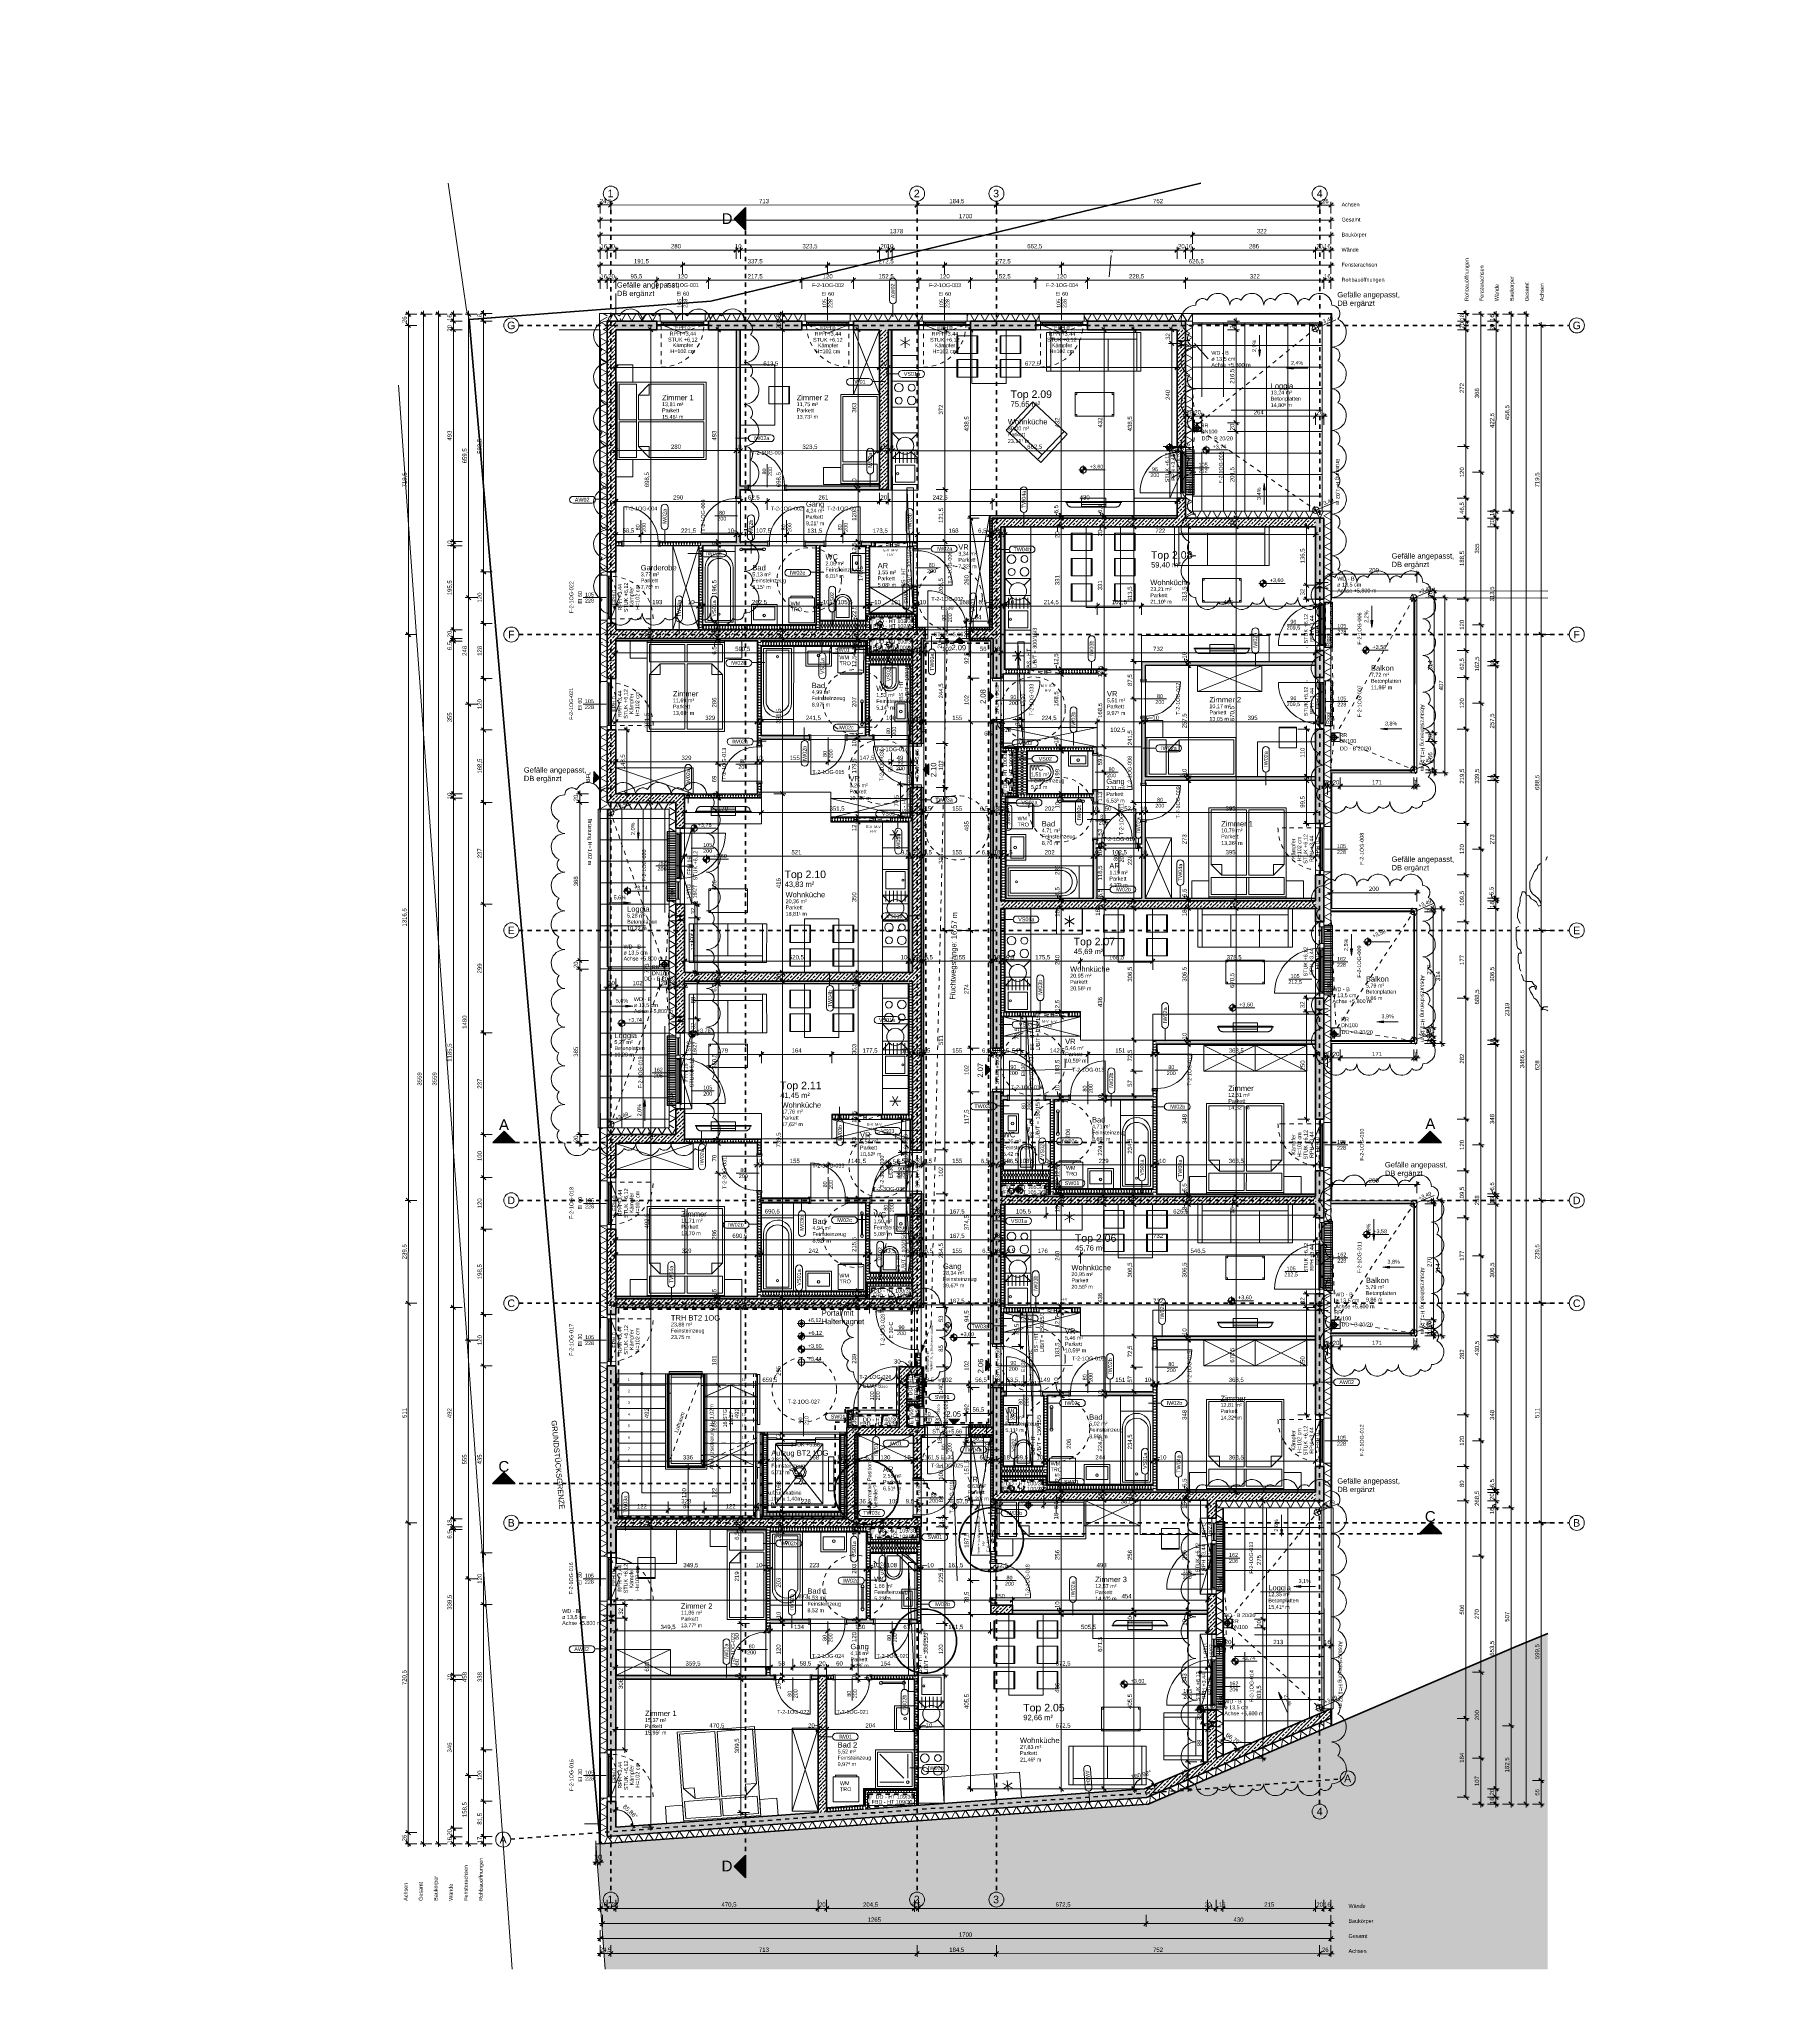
# Model space of a CAD drawing. Header units: metres. Extents: x -67.4 to -27.2, y 43.9 to 89.6.
import ezdxf

# ---------------------------------------------------------------- set-up
doc = ezdxf.new("R2010")
doc.units = ezdxf.units.M
for name, pattern in [('Achse', [0.009, 0.005, -0.002, 0, -0.002]), ('Strich Punkt', [0.015875, 0.00635, -0.004763, 0, -0.004763]), ('Strich Punkt Mittel', [0.015875, 0.00635, -0.004763, 0, -0.004763]), ('Strichpunkt', [0.01053, 0.005, -0.0025, 0.00053, -0.0025]), ('Verdeckt', [0.003, 0.002, -0.001]), ('Verdeckt Oben', [0.00225, 0.0015, -0.00075]), ('Verdeckt Unten', [0.005, 0.003, -0.002])]:
    doc.linetypes.add(name, pattern=pattern)
for name, color, linetype, lineweight in [('A-DETL-GENF_', 92, 'Continuous', 13), ('A-DETL-HDLN', 90, 'Verdeckt', 5), ('A-DETL-IDEN_', 3, 'Continuous', 9), ('A-DETL-MBND', 5, 'Continuous', 5), ('A-FLOR-HRAL', 11, 'Continuous', 5), ('A-FLOR-OVHD', 1, 'Verdeckt Oben', 5), ('A-GLAZ', 151, 'Continuous', 18), ('A-GLAZ-IDEN_', 152, 'Continuous', 9), ('A_2D', 7, 'Continuous', 13), ('A_Baeume', 92, 'Continuous', 13), ('A_Bemassung-50_', 4, 'Continuous', 9), ('A_Bemassung_', 4, 'Continuous', 9), ('A_Beschriftung_', 7, 'Continuous', 9), ('A_Bodenschlitz', 7, 'Continuous', 5), ('A_Bodenschlitz_Projektion', 8, 'Verdeckt', 5), ('A_Brandabschnitte', 30, 'Verdeckt', 50), ('A_Decken', 8, 'Continuous', 13), ('A_Durchbruch', 7, 'Verdeckt', 5), ('A_Durchbruch_', 7, 'Continuous', 5), ('A_Durchbruch_Projektion', 8, 'Verdeckt', 5), ('A_Fenster', 7, 'Continuous', 13), ('A_Fluchtweg', 240, 'Verdeckt', 18), ('A_Gelaender', 7, 'Continuous', 13), ('A_Grundstuecksgrenze', 5, 'Continuous', 70), ('A_Hilfe', 1, 'Continuous', 5), ('A_Kanal_RW', 150, 'Strich Punkt', 100), ('A_Kanal_SW', 34, 'Strich Punkt', 100), ('A_Moebel', 6, 'Continuous', 13), ('A_Raeume', 7, 'Continuous', 13), ('A_Raeume_', 7, 'Continuous', 5), ('A_Raeume_Beschriftung_', 7, 'Continuous', 9), ('A_Raster_', 1, 'Continuous', 9), ('A_Sanitaer', 3, 'Continuous', 13), ('A_Tueren', 31, 'Continuous', 13), ('A_Waende', 7, 'Continuous', 13), ('Bewegungspfad-Beschriftungen_', 20, 'Continuous', 9), ('G-ANNO-DIMS_', 111, 'Continuous', 9), ('G-ANNO-REVC-IDEN_', 71, 'Continuous', 9), ('G-ANNO-REVC_', 71, 'Continuous', 9), ('G-ANNO-SYMB_', 111, 'Continuous', 9), ('M-EQPM', 50, 'Continuous', 5), ('M-EQPM-IDEN_', 50, 'Continuous', 9), ('P-PIPE', 3, 'Continuous', 5), ('P-PIPE-CNTR', 3, 'Continuous', 5), ('P-PIPE-IDEN_', 2, 'Continuous', 9), ('Q-SPCQ', 91, 'Continuous', 13), ('S-STRS', 31, 'Continuous', 13), ('S-STRS-ANNO_', 31, 'Continuous', 5), ('S-STRS-IDEN_', 31, 'Continuous', 9), ('S-STRS-MBND', 31, 'Verdeckt', 13), ('Text', 130, 'Continuous', 9)]:
    doc.layers.add(name, color=color, linetype=linetype, lineweight=lineweight)
doc.styles.add('Arial', font='arial.ttf', dxfattribs={"height": 0.059531})
doc.styles.add('Arial_1', font='arial.ttf', dxfattribs={"height": 0.175})
doc.styles.add('Arial_10', font='arial.ttf', dxfattribs={"height": 0.05})
doc.styles.add('Arial_2', font='arial.ttf', dxfattribs={"height": 0.09})
doc.styles.add('Arial_3', font='arial.ttf', dxfattribs={"height": 0.125})
doc.styles.add('Arial_4', font='arial.ttf', dxfattribs={"height": 0.05849})
doc.styles.add('Arial_5', font='arial.ttf', dxfattribs={"height": 0.1})
doc.styles.add('Arial_6', font='arial.ttf', dxfattribs={"height": 0.075})
doc.styles.add('Arial_7', font='arial.ttf', dxfattribs={"height": 0.06})
doc.styles.add('Arial_8', font='arial.ttf', dxfattribs={"height": 0.25})
doc.styles.add('Arial_9', font='arial.ttf', dxfattribs={"height": 0.0018})
doc.styles.add('Segoe UI Symbol', font='seguisym.ttf', dxfattribs={"height": 0.09})
doc.dimstyles.new('WGA-Bemaßung', dxfattribs={"dimscale": 0.3048, "dimtxt": 0.102026, "dimasz": 0.328084, "dimexe": 0.246063, "dimexo": 0.0625, "dimgap": 0.04101, "dimtad": 1, "dimdec": 1, "dimlfac": 100, "dimrnd": 0.5, "dimdsep": 46, "dimtxsty": 'Arial_5', "dimblk1": 'OBLIQUE', "dimblk2": 'OBLIQUE', "dimsah": 1, "dimcen": 0.09, "dimdle": 0.246063, "dimazin": 2, "dimtfac": 1, "dimtdec": 4, "dimtix": 1, "dimtmove": 0, "dimatfit": 3, "dimfxl": 0.656168, "dimfxlon": 1, "dimtvp": 1, "dimtolj": 1, "dimtzin": 0, "dimarcsym": 2})
doc.dimstyles.new('WGA-Bemaßung_1', dxfattribs={"dimscale": 0.3048, "dimtxt": 0.102026, "dimasz": 0.328084, "dimexe": 0.246063, "dimexo": 0.246063, "dimgap": 0.04101, "dimtad": 1, "dimdec": 1, "dimlfac": 100, "dimrnd": 0.1, "dimdsep": 46, "dimtxsty": 'Arial_5', "dimblk1": 'OBLIQUE', "dimblk2": 'OBLIQUE', "dimsah": 1, "dimcen": 0.09, "dimdle": 0.246063, "dimazin": 2, "dimtfac": 1, "dimtdec": 4, "dimtix": 1, "dimtmove": 0, "dimatfit": 3, "dimfxl": 1, "dimtvp": 1, "dimtolj": 1, "dimtzin": 0, "dimarcsym": 2})
doc.dimstyles.new('WGA-Bemaßung_2', dxfattribs={"dimscale": 0.3048, "dimtxt": 0.102026, "dimasz": 0.328084, "dimexe": 0.246063, "dimexo": 0.0625, "dimgap": 0.04101, "dimtad": 1, "dimdec": 1, "dimlfac": 100, "dimrnd": 0.5, "dimdsep": 46, "dimtxsty": 'Arial_5', "dimblk1": 'OBLIQUE', "dimblk2": 'OBLIQUE', "dimsah": 1, "dimcen": 0.09, "dimdle": 0.246063, "dimazin": 2, "dimtfac": 1, "dimtdec": 4, "dimtix": 1, "dimtmove": 2, "dimatfit": 3, "dimfxl": 0.656168, "dimfxlon": 1, "dimtvp": 1, "dimtolj": 1, "dimtzin": 0, "dimarcsym": 2})
doc.dimstyles.new('WGA-Bemaßung_3', dxfattribs={"dimscale": 0.3048, "dimtxt": 0.102026, "dimasz": 0.328084, "dimexe": 0.246063, "dimexo": 0.0625, "dimgap": 0.04101, "dimtad": 1, "dimdec": 1, "dimlfac": 100, "dimrnd": 0.5, "dimdsep": 46, "dimtxsty": 'Arial_5', "dimblk1": 'OBLIQUE', "dimblk2": 'OBLIQUE', "dimsah": 1, "dimcen": 0.09, "dimdle": 0.246063, "dimazin": 2, "dimtfac": 1, "dimtdec": 4, "dimtix": 1, "dimtmove": 1, "dimatfit": 3, "dimfxl": 0.656168, "dimfxlon": 1, "dimtvp": 1, "dimtolj": 1, "dimtzin": 0, "dimarcsym": 2})
doc.dimstyles.new('WGA-Bemaßung_4', dxfattribs={"dimscale": 0.3048, "dimtxt": 0.102026, "dimasz": 0.328084, "dimexe": 0.246063, "dimexo": 0.0625, "dimgap": 0.04101, "dimtad": 1, "dimdec": 1, "dimlfac": 100, "dimrnd": 0.5, "dimdsep": 46, "dimtxsty": 'Arial_5', "dimblk1": 'OBLIQUE', "dimblk2": 'OBLIQUE', "dimsah": 1, "dimcen": 0.09, "dimdle": 0.246063, "dimazin": 2, "dimtfac": 1, "dimtdec": 4, "dimtix": 1, "dimtmove": 0, "dimatfit": 3, "dimfxl": 0.656168, "dimfxlon": 1, "dimtvp": 1, "dimtolj": 1, "dimtzin": 0, "dimarcsym": 2})
doc.dimstyles.new('WGA-Bemaßung_5', dxfattribs={"dimscale": 0.3048, "dimtxt": 0.102026, "dimasz": 0.328084, "dimexe": 0.246063, "dimexo": 0.0625, "dimgap": 0.04101, "dimtad": 1, "dimdec": 1, "dimlfac": 100, "dimrnd": 0.5, "dimdsep": 46, "dimtxsty": 'Arial_5', "dimblk1": 'OBLIQUE', "dimblk2": 'OBLIQUE', "dimsah": 1, "dimcen": 0.09, "dimdle": 0.246063, "dimazin": 2, "dimtfac": 1, "dimtdec": 4, "dimtix": 1, "dimtmove": 0, "dimatfit": 3, "dimfxl": 0.656168, "dimfxlon": 1, "dimtvp": 1, "dimtolj": 1, "dimtzin": 0, "dimarcsym": 2})
doc.dimstyles.new('zulässige_Gebäudehöhe', dxfattribs={"dimscale": 0.3048, "dimtxt": 0.127532, "dimasz": 0.328084, "dimexe": 0.246063, "dimexo": 0.0625, "dimgap": 0.04101, "dimtad": 1, "dimdec": 1, "dimlfac": 100, "dimrnd": 0.1, "dimdsep": 46, "dimtxsty": 'Arial_3', "dimblk1": 'OBLIQUE', "dimblk2": 'OBLIQUE', "dimsah": 1, "dimcen": 0.09, "dimdle": 0.246063, "dimazin": 2, "dimtfac": 1, "dimtdec": 4, "dimtix": 1, "dimtmove": 0, "dimatfit": 3, "dimfxl": 1.64042, "dimfxlon": 1, "dimtvp": 1, "dimtolj": 1, "dimtzin": 0, "dimarcsym": 2})
pattern_1 = [(45, (0, 0), (-0.08980256, 0.08980256), []), (45, (0.0898, 0), (-0.08980256, 0.08980256), [0.0635, -0.03175])]
pattern_2 = [(0, (0, 0), (0, 0.05), []), (90, (0, 0), (-0.075, 0), [])]
pattern_3 = [(270, (0, 0.6096), (0.04, 0), [])]

# ---------------------------------------------------------------- blocks, each defined once
blk = doc.blocks.new('Geländer - Geländer-3408868-263_PP_01OG_BT2')
at = {"layer": 'A_Gelaender', "lineweight": 5}
for p, q in [((-7.779, 78.372), (-5.998, 77.629)), ((-5.998, 77.629), (-7.153, 74.86)), ((-5.972, 77.64), (-5.998, 77.629)), ((-7.153, 74.86), (-8.934, 75.603)), ((-7.142, 74.834), (-7.153, 74.86))]:
    blk.add_line(p, q, dxfattribs=at)
blk = doc.blocks.new('Typ des oberen Holms - Oberer Geländerholm_Innen_-3408892-263_PP_01OG_BT2')
at = {"layer": 'A_Gelaender', "lineweight": 5}
for p, q in [((-5.972, 77.64), (-7.772, 78.391)), ((-7.752, 78.437), (-5.906, 77.667)), ((-7.142, 74.834), (-5.972, 77.64)), ((-5.906, 77.667), (-7.115, 74.769)), ((-7.115, 74.769), (-8.961, 75.539)), ((-8.942, 75.585), (-7.142, 74.834))]:
    blk.add_line(p, q, dxfattribs=at)
blk = doc.blocks.new('Typ des oberen Holms - Oberer Geländerholm_Innen_-V1-263_PP_01OG_BT2')
at = {"layer": 'A_Gelaender', "lineweight": 5}
for p, q in [((-5.972, 77.64), (-7.772, 78.391)), ((-5.906, 77.667), (-7.752, 78.437)), ((-7.142, 74.834), (-5.972, 77.64)), ((-7.115, 74.769), (-5.906, 77.667)), ((-8.961, 75.539), (-7.115, 74.769)), ((-8.942, 75.585), (-7.142, 74.834))]:
    blk.add_line(p, q, dxfattribs=at)
blk = doc.blocks.new('Geländer - Geländer-3408907-263_PP_01OG_BT2')
at = {"layer": 'A_Gelaender', "lineweight": 5}
for p, q in [((-10.397, 72.096), (-8.616, 71.353)), ((-8.616, 71.353), (-9.771, 68.585)), ((-8.59, 71.364), (-8.616, 71.353)), ((-9.771, 68.585), (-11.552, 69.327)), ((-9.76, 68.558), (-9.771, 68.585))]:
    blk.add_line(p, q, dxfattribs=at)
blk = doc.blocks.new('Typ des oberen Holms - Oberer Geländerholm_Innen_-3408937-263_PP_01OG_BT2')
at = {"layer": 'A_Gelaender', "lineweight": 5}
for p, q in [((-8.59, 71.364), (-10.389, 72.115)), ((-10.37, 72.161), (-8.524, 71.391)), ((-9.76, 68.558), (-8.59, 71.364)), ((-8.524, 71.391), (-9.733, 68.493)), ((-9.733, 68.493), (-11.579, 69.263)), ((-11.56, 69.309), (-9.76, 68.558))]:
    blk.add_line(p, q, dxfattribs=at)
blk = doc.blocks.new('Typ des oberen Holms - Oberer Geländerholm_Innen_-V2-263_PP_01OG_BT2')
at = {"layer": 'A_Gelaender', "lineweight": 5}
for p, q in [((-8.59, 71.364), (-10.389, 72.115)), ((-8.524, 71.391), (-10.37, 72.161)), ((-9.76, 68.558), (-8.59, 71.364)), ((-9.733, 68.493), (-8.524, 71.391)), ((-11.579, 69.263), (-9.733, 68.493)), ((-11.56, 69.309), (-9.76, 68.558))]:
    blk.add_line(p, q, dxfattribs=at)
blk = doc.blocks.new('Typ des oberen Holms - Oberer Geländerholm_Innen_-3408985-263_PP_01OG_BT2')
at = {"layer": 'A_Gelaender', "lineweight": 5}
for p, q in [((-15.114, 61.332), (-13.312, 65.652)), ((-13.266, 65.632), (-15.067, 61.313)), ((-15.067, 61.313), (-15.114, 61.332))]:
    blk.add_line(p, q, dxfattribs=at)
blk = doc.blocks.new('Typ des oberen Holms - Oberer Geländerholm_Innen_-V3-263_PP_01OG_BT2')
at = {"layer": 'A_Gelaender', "lineweight": 5}
for p, q in [((-15.114, 61.332), (-13.312, 65.652)), ((-15.067, 61.313), (-13.266, 65.632)), ((-15.114, 61.332), (-15.067, 61.313))]:
    blk.add_line(p, q, dxfattribs=at)
blk = doc.blocks.new('Sonder_Aufzug - Schacht_1920x1920_Kabine_1680x1680-11025376-263_PP_01OG_BT2')
at = {"layer": 'Q-SPCQ'}
for p, q in [((-0.01, -1.25), (-0.01, 0.15)), ((-0.01, 0.15), (1.09, 0.15)), ((-0.01, 0.15), (1.09, -1.25)), ((-0.01, -1.25), (1.09, 0.15)), ((1.09, 0.15), (1.09, -1.25)), ((-0.272, -0.157), (-0.142, -0.157)), ((-0.272, -0.943), (-0.272, -0.157)), ((-0.142, -0.943), (-0.142, -0.157)), ((0.471, -0.365), (0.485, -0.55)), ((0.514, -0.453), (0.508, -0.383)), ((0.63, -0.453), (0.514, -0.453)), ((0.63, -0.488), (0.63, -0.453)), ((0.46, -0.503), (0.457, -0.461)), ((0.485, -0.55), (0.622, -0.55)), ((0.518, -0.514), (0.516, -0.488)), ((0.516, -0.488), (0.63, -0.488)), ((0.646, -0.514), (0.518, -0.514)), ((0.622, -0.55), (0.677, -0.686)), ((0.645, -0.659), (0.624, -0.606)), ((0.697, -0.639), (0.646, -0.514)), ((0.677, -0.686), (0.756, -0.655)), ((0.745, -0.62), (0.697, -0.639)), ((0.756, -0.655), (0.745, -0.62)), ((-0.272, -0.943), (-0.142, -0.943)), ((0.604, -1.25), (-0.01, -1.25)), ((1.054, -1.25), (0.604, -1.25)), ((1.09, -1.25), (1.054, -1.25))]:
    blk.add_line(p, q, dxfattribs=at)
for centre, radius, start, end in [((0.502, -0.347), 0.0367, 279.5296, 210.6777), ((0.52, -0.589), 0.143, 116.094, 331.0081), ((0.52, -0.589), 0.105, 124.6842, 350.9794)]:
    blk.add_arc(centre, radius, start, end, dxfattribs=at)
blk = doc.blocks.new('Tuer_S1_Aufzug_Teleskop1 - RB_1680x2220-11029026-263_PP_01OG_BT2')
at = {"layer": 'A_Tueren', "lineweight": 5}
for p, q in [((-0.28, 0.06), (-0.84, 0.06)), ((-0.84, 0.06), (-0.84, 0.025)), ((-0.84, 0.025), (-0.28, 0.025)), ((-0.28, 0.13), (0.17, 0.13)), ((-0.28, 0.08), (-0.28, 0.13)), ((-0.28, 0.13), (-0.28, 0.08)), ((0.17, 0.13), (-0.28, 0.13)), ((0.17, 0.08), (-0.28, 0.08)), ((-0.28, 0.08), (0.17, 0.08)), ((-0.28, 0.025), (-0.28, 0.06)), ((0.17, 0.2), (0.62, 0.2)), ((0.17, 0.15), (0.17, 0.2)), ((0.17, 0.2), (0.17, 0.15)), ((0.62, 0.2), (0.17, 0.2)), ((0.62, 0.15), (0.17, 0.15)), ((0.17, 0.15), (0.62, 0.15)), ((0.17, 0.13), (0.17, 0.08)), ((0.17, 0.08), (0.17, 0.13)), ((0.62, 0.2), (0.62, 0.15)), ((0.62, 0.15), (0.62, 0.2)), ((0.84, 0.06), (0.62, 0.06)), ((0.62, 0.06), (0.62, 0.025)), ((0.62, 0.025), (0.84, 0.025)), ((0.84, 0.025), (0.84, 0.06))]:
    blk.add_line(p, q, dxfattribs=at)
at = {"layer": 'A_Tueren'}
blk.add_line((-0.608, 0.06), (0.608, 0.06), dxfattribs=at)
blk = doc.blocks.new('UZ_D1 - SL_0900x2000_Wohnungstür-8075035-263_PP_01OG_BT2')
at = {"layer": 'A_Tueren', "lineweight": 5}
for p, q in [((-0.45, 0.11), (-0.51, 0.11)), ((-0.45, -0.11), (-0.45, 0.11)), ((0.45, 0.11), (0.51, 0.11)), ((0.45, -0.11), (0.45, 0.11)), ((-0.51, -0.11), (-0.45, -0.11)), ((0.51, -0.11), (0.45, -0.11)), ((0.45, -0.11), (0.45, -1.01))]:
    blk.add_line(p, q, dxfattribs=at)
blk.add_arc((0.45, -0.11), 0.9, 180, 270, dxfattribs=at)
blk = doc.blocks.new('UZ_D1 - SL_0900x2000_Wohnungstür-5426849-263_PP_01OG_BT2')
at = {"layer": 'A_Tueren', "lineweight": 5}
for p, q in [((0.45, 0.1), (0.45, 1)), ((-0.51, 0.1), (-0.45, 0.1)), ((-0.45, 0.1), (-0.45, -0.1)), ((0.45, 0.1), (0.45, -0.1)), ((0.51, 0.1), (0.45, 0.1)), ((-0.45, -0.1), (-0.51, -0.1)), ((0.45, -0.1), (0.51, -0.1))]:
    blk.add_line(p, q, dxfattribs=at)
blk.add_arc((0.45, 0.1), 0.9, 90, 180, dxfattribs=at)
blk = doc.blocks.new('UZ_D1 - SL_0800x2000_Zimmertür_Stahlzarge_GK-7175678-263_PP_01OG_BT2')
at = {"layer": 'A_Tueren', "lineweight": 5}
for p, q in [((0.4, 0.06), (0.4, 0.86)), ((-0.46, 0.06), (-0.4, 0.06)), ((-0.4, 0.06), (-0.4, -0.06)), ((0.4, 0.06), (0.4, -0.06)), ((0.46, 0.06), (0.4, 0.06)), ((-0.4, -0.06), (-0.46, -0.06)), ((0.4, -0.06), (0.46, -0.06))]:
    blk.add_line(p, q, dxfattribs=at)
blk.add_arc((0.4, 0.06), 0.8, 90, 180, dxfattribs=at)
blk = doc.blocks.new('UZ_D1 - SL_0800x2000_Zimmertür_Stahlzarge_GK-7175609-263_PP_01OG_BT2')
at = {"layer": 'A_Tueren', "lineweight": 5}
for p, q in [((0.4, 0.06), (0.4, 0.86)), ((-0.46, 0.06), (-0.4, 0.06)), ((-0.4, 0.06), (-0.4, -0.06)), ((0.4, 0.06), (0.4, -0.06)), ((0.46, 0.06), (0.4, 0.06)), ((-0.4, -0.06), (-0.46, -0.06)), ((0.4, -0.06), (0.46, -0.06))]:
    blk.add_line(p, q, dxfattribs=at)
blk.add_arc((0.4, 0.06), 0.8, 90, 180, dxfattribs=at)
blk = doc.blocks.new('UZ_D1 - SL_0800x2000_Zimmertür_Stahlzarge_GK-7175508-263_PP_01OG_BT2')
at = {"layer": 'A_Tueren', "lineweight": 5}
for p, q in [((-0.4, 0.06), (-0.46, 0.06)), ((-0.4, -0.06), (-0.4, 0.06)), ((0.4, 0.06), (0.46, 0.06)), ((0.4, -0.06), (0.4, 0.06)), ((-0.46, -0.06), (-0.4, -0.06)), ((0.46, -0.06), (0.4, -0.06)), ((0.4, -0.06), (0.4, -0.86))]:
    blk.add_line(p, q, dxfattribs=at)
blk.add_arc((0.4, -0.06), 0.8, 180, 270, dxfattribs=at)
blk = doc.blocks.new('UZ_D1 - SL_0800x2000_Zimmertür_Stahlzarge_GK-7175309-263_PP_01OG_BT2')
at = {"layer": 'A_Tueren', "lineweight": 5}
for p, q in [((-0.4, 0.06), (-0.46, 0.06)), ((-0.4, -0.06), (-0.4, 0.06)), ((0.4, 0.06), (0.46, 0.06)), ((0.4, -0.06), (0.4, 0.06)), ((-0.46, -0.06), (-0.4, -0.06)), ((0.46, -0.06), (0.4, -0.06)), ((0.4, -0.06), (0.4, -0.86))]:
    blk.add_line(p, q, dxfattribs=at)
blk.add_arc((0.4, -0.06), 0.8, 180, 270, dxfattribs=at)
blk = doc.blocks.new('Moeb_Esstisch_rechteckig_bear - 125 x 80-5339301-263_PP_01OG_BT2')
at = {"layer": 'A_Moebel', "color": 8}
for p, q in [((-1.419, 0.745), (-1.439, 0.745)), ((-1.439, 0.745), (-1.439, 0.742)), ((-1.439, 0.742), (-1.439, 0.4)), ((-1.439, 0.742), (-1.439, 0.723)), ((-1.439, 0.742), (-1.439, 0.691)), ((-1.439, 0.725), (-1.438, 0.725)), ((-1.439, 0.672), (-1.439, 0.723)), ((-1.439, 0.691), (-1.439, 0.687)), ((-1.439, 0.687), (-1.439, 0.678)), ((-1.439, 0.678), (-1.439, 0.666)), ((-1.439, 0.619), (-1.439, 0.672)), ((-1.439, 0.666), (-1.439, 0.652)), ((-1.439, 0.652), (-1.439, 0.635)), ((-1.439, 0.635), (-1.439, 0.618)), ((-1.439, 0.4), (-1.439, 0.619)), ((-1.439, 0.618), (-1.439, 0.4)), ((-1.438, 0.725), (-1.437, 0.725)), ((-1.436, 0.725), (-1.433, 0.725)), ((-1.433, 0.725), (-1.429, 0.725)), ((-1.429, 0.725), (-1.424, 0.725)), ((-1.424, 0.725), (-1.419, 0.725)), ((-1.054, 0.745), (-1.419, 0.745)), ((-1.419, 0.745), (-1.054, 0.745)), ((-1.419, 0.725), (-1.054, 0.725)), ((-1.419, 0.725), (-1.054, 0.725)), ((-1.034, 0.745), (-1.054, 0.745)), ((-1.054, 0.725), (-1.049, 0.725)), ((-1.049, 0.725), (-1.044, 0.725)), ((-1.044, 0.725), (-1.04, 0.725)), ((-1.04, 0.725), (-1.037, 0.725)), ((-1.037, 0.725), (-1.035, 0.725)), ((-1.035, 0.725), (-1.034, 0.725)), ((-1.034, 0.742), (-1.034, 0.745)), ((-1.034, 0.4), (-1.034, 0.742)), ((-1.034, 0.723), (-1.034, 0.742)), ((-1.034, 0.691), (-1.034, 0.742)), ((-1.034, 0.723), (-1.034, 0.672)), ((-1.034, 0.687), (-1.034, 0.691)), ((-1.034, 0.678), (-1.034, 0.687)), ((-1.034, 0.666), (-1.034, 0.678)), ((-1.034, 0.672), (-1.034, 0.619)), ((-1.034, 0.652), (-1.034, 0.666)), ((-1.034, 0.635), (-1.034, 0.652)), ((-1.034, 0.618), (-1.034, 0.635)), ((-1.034, 0.619), (-1.034, 0.4)), ((-1.034, 0.4), (-1.034, 0.618)), ((-0.869, 0.745), (-0.889, 0.745)), ((-0.889, 0.745), (-0.889, 0.742)), ((-0.889, 0.742), (-0.889, 0.4)), ((-0.889, 0.742), (-0.889, 0.723)), ((-0.889, 0.742), (-0.889, 0.691)), ((-0.889, 0.725), (-0.888, 0.725)), ((-0.889, 0.672), (-0.889, 0.723)), ((-0.889, 0.691), (-0.889, 0.687)), ((-0.889, 0.687), (-0.889, 0.678)), ((-0.889, 0.678), (-0.889, 0.666)), ((-0.889, 0.619), (-0.889, 0.672)), ((-0.889, 0.666), (-0.889, 0.652)), ((-0.889, 0.652), (-0.889, 0.635)), ((-0.889, 0.635), (-0.889, 0.618)), ((-0.889, 0.4), (-0.889, 0.619)), ((-0.889, 0.618), (-0.889, 0.4)), ((-0.888, 0.725), (-0.887, 0.725)), ((-0.886, 0.725), (-0.883, 0.725)), ((-0.883, 0.725), (-0.879, 0.725)), ((-0.879, 0.725), (-0.874, 0.725)), ((-0.874, 0.725), (-0.869, 0.725)), ((-0.504, 0.745), (-0.869, 0.745)), ((-0.869, 0.745), (-0.504, 0.745)), ((-0.869, 0.725), (-0.504, 0.725)), ((-0.869, 0.725), (-0.504, 0.725)), ((-0.484, 0.745), (-0.504, 0.745)), ((-0.504, 0.725), (-0.499, 0.725)), ((-0.499, 0.725), (-0.494, 0.725)), ((-0.494, 0.725), (-0.49, 0.725)), ((-0.49, 0.725), (-0.487, 0.725)), ((-0.487, 0.725), (-0.485, 0.725)), ((-0.485, 0.725), (-0.484, 0.725)), ((-0.484, 0.742), (-0.484, 0.745)), ((-0.484, 0.4), (-0.484, 0.742)), ((-0.484, 0.723), (-0.484, 0.742)), ((-0.484, 0.691), (-0.484, 0.742)), ((-0.484, 0.723), (-0.484, 0.672)), ((-0.484, 0.687), (-0.484, 0.691)), ((-0.484, 0.678), (-0.484, 0.687)), ((-0.484, 0.666), (-0.484, 0.678)), ((-0.484, 0.672), (-0.484, 0.619)), ((-0.484, 0.652), (-0.484, 0.666)), ((-0.484, 0.635), (-0.484, 0.652)), ((-0.484, 0.618), (-0.484, 0.635)), ((-0.484, 0.619), (-0.484, 0.4)), ((-0.484, 0.4), (-0.484, 0.618)), ((-1.587, 0.4), (-0.337, 0.4)), ((-1.587, 0.4), (-0.337, 0.4)), ((-1.439, 0.4), (-1.439, 0.26)), ((-1.439, 0.4), (-1.439, 0.322)), ((-1.439, 0.323), (-1.439, 0.4)), ((-1.439, 0.323), (-1.439, 0.308)), ((-1.439, 0.293), (-1.439, 0.322)), ((-1.439, 0.308), (-1.439, 0.293)), ((-1.439, 0.28), (-1.439, 0.293)), ((-1.439, 0.293), (-1.439, 0.28)), ((-1.439, 0.28), (-1.439, 0.26)), ((-1.439, 0.28), (-1.439, 0.27)), ((-1.439, 0.28), (-1.034, 0.28)), ((-1.439, 0.27), (-1.439, 0.263)), ((-1.439, 0.263), (-1.439, 0.26)), ((-1.439, 0.26), (-1.034, 0.26)), ((-1.439, 0.26), (-1.034, 0.26)), ((-1.034, 0.26), (-1.034, 0.4)), ((-1.034, 0.4), (-1.034, 0.323)), ((-1.034, 0.322), (-1.034, 0.4)), ((-1.034, 0.308), (-1.034, 0.323)), ((-1.034, 0.322), (-1.034, 0.293)), ((-1.034, 0.27), (-1.034, 0.308)), ((-1.034, 0.293), (-1.034, 0.28)), ((-1.034, 0.26), (-1.034, 0.28)), ((-1.034, 0.263), (-1.034, 0.27)), ((-1.034, 0.26), (-1.034, 0.263)), ((-0.889, 0.4), (-0.889, 0.26)), ((-0.889, 0.4), (-0.889, 0.322)), ((-0.889, 0.323), (-0.889, 0.4)), ((-0.889, 0.323), (-0.889, 0.308)), ((-0.889, 0.293), (-0.889, 0.322)), ((-0.889, 0.308), (-0.889, 0.293)), ((-0.889, 0.28), (-0.889, 0.293)), ((-0.889, 0.293), (-0.889, 0.28)), ((-0.889, 0.28), (-0.889, 0.26)), ((-0.889, 0.28), (-0.889, 0.27)), ((-0.889, 0.28), (-0.484, 0.28)), ((-0.889, 0.27), (-0.889, 0.263)), ((-0.889, 0.263), (-0.889, 0.26)), ((-0.889, 0.26), (-0.484, 0.26)), ((-0.889, 0.26), (-0.484, 0.26)), ((-0.484, 0.26), (-0.484, 0.4)), ((-0.484, 0.4), (-0.484, 0.323)), ((-0.484, 0.322), (-0.484, 0.4)), ((-0.484, 0.293), (-0.484, 0.323)), ((-0.484, 0.322), (-0.484, 0.312)), ((-0.484, 0.312), (-0.484, 0.302)), ((-0.484, 0.302), (-0.484, 0.293)), ((-0.484, 0.28), (-0.484, 0.293)), ((-0.484, 0.293), (-0.484, 0.28)), ((-0.484, 0.27), (-0.484, 0.28)), ((-0.484, 0.26), (-0.484, 0.28)), ((-0.484, 0.263), (-0.484, 0.27)), ((-0.484, 0.26), (-0.484, 0.263)), ((-0.337, 0.4), (-0.337, -0.4)), ((-0.337, 0.4), (-0.337, -0.4)), ((-0.337, -0.4), (-1.587, -0.4)), ((-0.337, -0.4), (-1.587, -0.4)), ((-1.439, -0.26), (-1.034, -0.26)), ((-1.439, -0.4), (-1.439, -0.26)), ((-1.439, -0.26), (-1.439, -0.28)), ((-1.439, -0.26), (-1.439, -0.28)), ((-1.034, -0.26), (-1.439, -0.26)), ((-1.439, -0.28), (-1.439, -0.293)), ((-1.439, -0.293), (-1.439, -0.28)), ((-1.034, -0.28), (-1.439, -0.28)), ((-1.439, -0.293), (-1.439, -0.308)), ((-1.439, -0.322), (-1.439, -0.293)), ((-1.439, -0.308), (-1.439, -0.323)), ((-1.439, -0.322), (-1.439, -0.4)), ((-1.439, -0.4), (-1.439, -0.323)), ((-1.439, -0.742), (-1.439, -0.4)), ((-1.439, -0.619), (-1.439, -0.4)), ((-1.439, -0.4), (-1.439, -0.618)), ((-1.034, -0.26), (-1.034, -0.4)), ((-1.034, -0.28), (-1.034, -0.26)), ((-1.034, -0.28), (-1.034, -0.26)), ((-1.034, -0.28), (-1.034, -0.293)), ((-1.034, -0.323), (-1.034, -0.28)), ((-1.034, -0.293), (-1.034, -0.322)), ((-1.034, -0.4), (-1.034, -0.322)), ((-1.034, -0.323), (-1.034, -0.4)), ((-1.034, -0.4), (-1.034, -0.742)), ((-1.034, -0.618), (-1.034, -0.4)), ((-1.034, -0.4), (-1.034, -0.619)), ((-0.889, -0.26), (-0.484, -0.26)), ((-0.889, -0.4), (-0.889, -0.26)), ((-0.889, -0.26), (-0.889, -0.28)), ((-0.889, -0.26), (-0.889, -0.28)), ((-0.484, -0.26), (-0.889, -0.26)), ((-0.889, -0.28), (-0.889, -0.293)), ((-0.889, -0.293), (-0.889, -0.28)), ((-0.484, -0.28), (-0.889, -0.28)), ((-0.889, -0.293), (-0.889, -0.323)), ((-0.889, -0.322), (-0.889, -0.293)), ((-0.889, -0.322), (-0.889, -0.4)), ((-0.889, -0.4), (-0.889, -0.323)), ((-0.889, -0.742), (-0.889, -0.4)), ((-0.889, -0.619), (-0.889, -0.4)), ((-0.889, -0.4), (-0.889, -0.618)), ((-0.484, -0.26), (-0.484, -0.4)), ((-0.484, -0.28), (-0.484, -0.26)), ((-0.484, -0.323), (-0.484, -0.26)), ((-0.484, -0.28), (-0.484, -0.293)), ((-0.484, -0.293), (-0.484, -0.322)), ((-0.484, -0.4), (-0.484, -0.322)), ((-0.484, -0.323), (-0.484, -0.4)), ((-0.484, -0.4), (-0.484, -0.742)), ((-0.484, -0.618), (-0.484, -0.4)), ((-0.484, -0.4), (-0.484, -0.619)), ((-1.439, -0.618), (-1.439, -0.635)), ((-1.439, -0.672), (-1.439, -0.619)), ((-1.439, -0.635), (-1.439, -0.652)), ((-1.439, -0.652), (-1.439, -0.666)), ((-1.439, -0.666), (-1.439, -0.678)), ((-1.439, -0.723), (-1.439, -0.672)), ((-1.439, -0.678), (-1.439, -0.687)), ((-1.439, -0.687), (-1.439, -0.691)), ((-1.439, -0.691), (-1.439, -0.742)), ((-1.439, -0.723), (-1.439, -0.742)), ((-1.439, -0.725), (-1.438, -0.725)), ((-1.439, -0.745), (-1.439, -0.742)), ((-1.419, -0.745), (-1.439, -0.745)), ((-1.438, -0.725), (-1.437, -0.725)), ((-1.436, -0.725), (-1.433, -0.725)), ((-1.433, -0.725), (-1.429, -0.725)), ((-1.429, -0.725), (-1.424, -0.725)), ((-1.424, -0.725), (-1.419, -0.725)), ((-1.419, -0.725), (-1.054, -0.725)), ((-1.054, -0.725), (-1.419, -0.725)), ((-1.054, -0.745), (-1.419, -0.745)), ((-1.054, -0.745), (-1.419, -0.745)), ((-1.054, -0.725), (-1.049, -0.725)), ((-1.034, -0.745), (-1.054, -0.745)), ((-1.049, -0.725), (-1.044, -0.725)), ((-1.044, -0.725), (-1.04, -0.725)), ((-1.04, -0.725), (-1.037, -0.725)), ((-1.037, -0.725), (-1.035, -0.725)), ((-1.035, -0.725), (-1.034, -0.725)), ((-1.034, -0.635), (-1.034, -0.618)), ((-1.034, -0.619), (-1.034, -0.672)), ((-1.034, -0.652), (-1.034, -0.635)), ((-1.034, -0.666), (-1.034, -0.652)), ((-1.034, -0.678), (-1.034, -0.666)), ((-1.034, -0.672), (-1.034, -0.723)), ((-1.034, -0.687), (-1.034, -0.678)), ((-1.034, -0.691), (-1.034, -0.687)), ((-1.034, -0.742), (-1.034, -0.691)), ((-1.034, -0.742), (-1.034, -0.723)), ((-1.034, -0.742), (-1.034, -0.745)), ((-0.889, -0.618), (-0.889, -0.635)), ((-0.889, -0.672), (-0.889, -0.619)), ((-0.889, -0.635), (-0.889, -0.652)), ((-0.889, -0.652), (-0.889, -0.666)), ((-0.889, -0.666), (-0.889, -0.678)), ((-0.889, -0.723), (-0.889, -0.672)), ((-0.889, -0.678), (-0.889, -0.687)), ((-0.889, -0.687), (-0.889, -0.691)), ((-0.889, -0.691), (-0.889, -0.742)), ((-0.889, -0.723), (-0.889, -0.742)), ((-0.889, -0.725), (-0.888, -0.725)), ((-0.889, -0.745), (-0.889, -0.742)), ((-0.869, -0.745), (-0.889, -0.745)), ((-0.888, -0.725), (-0.887, -0.725)), ((-0.886, -0.725), (-0.883, -0.725)), ((-0.883, -0.725), (-0.879, -0.725)), ((-0.879, -0.725), (-0.874, -0.725)), ((-0.874, -0.725), (-0.869, -0.725)), ((-0.869, -0.725), (-0.504, -0.725)), ((-0.504, -0.725), (-0.869, -0.725)), ((-0.504, -0.745), (-0.869, -0.745)), ((-0.504, -0.745), (-0.869, -0.745)), ((-0.504, -0.725), (-0.499, -0.725)), ((-0.484, -0.745), (-0.504, -0.745)), ((-0.499, -0.725), (-0.494, -0.725)), ((-0.494, -0.725), (-0.49, -0.725)), ((-0.49, -0.725), (-0.487, -0.725)), ((-0.487, -0.725), (-0.485, -0.725)), ((-0.485, -0.725), (-0.484, -0.725)), ((-0.484, -0.635), (-0.484, -0.618)), ((-0.484, -0.619), (-0.484, -0.672)), ((-0.484, -0.652), (-0.484, -0.635)), ((-0.484, -0.666), (-0.484, -0.652)), ((-0.484, -0.678), (-0.484, -0.666)), ((-0.484, -0.672), (-0.484, -0.723)), ((-0.484, -0.687), (-0.484, -0.678)), ((-0.484, -0.691), (-0.484, -0.687)), ((-0.484, -0.742), (-0.484, -0.691)), ((-0.484, -0.742), (-0.484, -0.723)), ((-0.484, -0.742), (-0.484, -0.745))]:
    blk.add_line(p, q, dxfattribs=at)
for centre, major_axis, start_param, end_param in [((-1.419, 0.742), (-0.02, 0), 4.712389, 6.283185), ((-1.419, 0.723), (-0.02, 0), 4.712389, 6.283185), ((-1.054, 0.742), (-0.02, 0), 3.141593, 4.712389), ((-1.054, 0.723), (0.02, 0), 0, 1.570796), ((-0.869, 0.742), (0.02, 0), 1.570796, 3.141593), ((-0.869, 0.723), (-0.02, 0), 4.712389, 6.283185), ((-0.504, 0.742), (0.02, 0), 0, 1.570796), ((-0.504, 0.723), (0.02, 0), 0, 1.570796), ((-1.419, -0.723), (0.02, 0), 3.141593, 4.712389), ((-1.419, -0.742), (0.02, 0), 3.141593, 4.712389), ((-1.054, -0.723), (-0.02, 0), 1.570796, 3.141593), ((-1.054, -0.742), (0.02, 0), 4.712389, 6.283185), ((-0.869, -0.723), (-0.02, 0), 0, 1.570796), ((-0.869, -0.742), (0.02, 0), 3.141593, 4.712389), ((-0.504, -0.723), (0.02, 0), 4.712389, 6.283185), ((-0.504, -0.742), (-0.02, 0), 1.570796, 3.141593)]:
    blk.add_ellipse(centre, major_axis=major_axis, ratio=0.147809, start_param=start_param, end_param=end_param, dxfattribs=at)
blk = doc.blocks.new('Moeb_Tisch - 900x550-3788409-263_PP_01OG_BT2')
at = {"layer": 'A_Moebel', "color": 8}
for p, q in [((-0.074, 0.811), (-0.624, 0.811)), ((-0.624, 0.811), (-0.624, -0.089)), ((-0.584, 0.811), (-0.624, 0.811)), ((-0.624, 0.811), (-0.624, 0.771)), ((-0.624, 0.771), (-0.624, 0.811)), ((-0.624, 0.811), (-0.584, 0.811)), ((-0.074, 0.811), (-0.624, 0.811)), ((-0.624, 0.811), (-0.624, -0.089)), ((-0.624, -0.089), (-0.624, 0.811)), ((-0.624, 0.811), (-0.074, 0.811)), ((-0.624, 0.771), (-0.584, 0.771)), ((-0.584, 0.771), (-0.624, 0.771)), ((-0.584, 0.771), (-0.584, 0.811)), ((-0.584, 0.811), (-0.584, 0.771)), ((-0.074, 0.811), (-0.114, 0.811)), ((-0.114, 0.811), (-0.114, 0.771)), ((-0.114, 0.771), (-0.114, 0.811)), ((-0.114, 0.811), (-0.074, 0.811)), ((-0.114, 0.771), (-0.074, 0.771)), ((-0.074, 0.771), (-0.114, 0.771)), ((-0.074, -0.089), (-0.074, 0.811)), ((-0.074, 0.771), (-0.074, 0.811)), ((-0.074, 0.811), (-0.074, 0.771)), ((-0.074, -0.089), (-0.074, 0.811)), ((-0.074, 0.811), (-0.074, -0.089)), ((-0.584, -0.049), (-0.624, -0.049)), ((-0.624, -0.049), (-0.624, -0.089)), ((-0.624, -0.089), (-0.624, -0.049)), ((-0.624, -0.049), (-0.584, -0.049)), ((-0.624, -0.089), (-0.074, -0.089)), ((-0.624, -0.089), (-0.584, -0.089)), ((-0.584, -0.089), (-0.624, -0.089)), ((-0.624, -0.089), (-0.074, -0.089)), ((-0.074, -0.089), (-0.624, -0.089)), ((-0.584, -0.089), (-0.584, -0.049)), ((-0.584, -0.049), (-0.584, -0.089)), ((-0.074, -0.049), (-0.114, -0.049)), ((-0.114, -0.049), (-0.114, -0.089)), ((-0.114, -0.089), (-0.114, -0.049)), ((-0.114, -0.049), (-0.074, -0.049)), ((-0.114, -0.089), (-0.074, -0.089)), ((-0.074, -0.089), (-0.114, -0.089)), ((-0.074, -0.089), (-0.074, -0.049)), ((-0.074, -0.049), (-0.074, -0.089))]:
    blk.add_line(p, q, dxfattribs=at)
blk = doc.blocks.new('Moeb_Sofa - Sofa 220x90-3798868-263_PP_01OG_BT2')
at = {"layer": 'A_Moebel', "color": 8}
for p, q in [((-1.1, 0.45), (1.1, 0.45)), ((-1.1, -0.45), (-1.1, 0.45)), ((-1, -0.45), (-1, 0.45)), ((-0.333, -0.3), (-0.333, 0.45)), ((0.333, -0.3), (0.333, 0.45)), ((1, -0.45), (1, 0.45)), ((1.1, 0.45), (1.1, -0.45)), ((-1, -0.3), (1, -0.3))]:
    blk.add_line(p, q, dxfattribs=at)
blk = doc.blocks.new('Moeb_Schrank - Schrank_2m_60cm-3836540-263_PP_01OG_BT2')
at = {"layer": 'A_Moebel', "color": 8}
for p, q in [((0, 0), (1.2, -0.6)), ((0, -0.6), (1.2, 0)), ((1.2, 0), (0, 0)), ((0, 0), (0, -0.6)), ((0, -0.6), (0, 0)), ((0, 0), (1.2, 0)), ((1.2, -0.6), (1.2, 0)), ((1.2, 0), (1.2, -0.6)), ((0, -0.6), (1.2, -0.6)), ((1.2, -0.6), (0, -0.6))]:
    blk.add_line(p, q, dxfattribs=at)
blk = doc.blocks.new('Moeb_Bett - Doppelbett 180x210-3788404-263_PP_01OG_BT2')
at = {"layer": 'A_Moebel', "color": 8}
for p, q in [((-0.9, 1.05), (0.9, 1.05)), ((-0.9, -1.05), (-0.9, 1.05)), ((-0.025, 1), (-0.85, 1)), ((-0.85, 1), (-0.85, -0.27)), ((-0.025, -0.52), (-0.025, 1)), ((0.85, 1), (0.025, 1)), ((0.025, 1), (0.025, -0.52)), ((0.85, -0.27), (0.85, 1)), ((0.9, 1.05), (0.9, -1.05)), ((-0.6, -0.27), (-0.85, -0.27)), ((-0.85, -0.27), (-0.6, -0.52)), ((-0.6, -0.52), (-0.6, -0.27)), ((0.6, -0.27), (0.85, -0.27)), ((0.6, -0.52), (0.6, -0.27)), ((0.85, -0.27), (0.6, -0.52)), ((-0.9, -0.65), (-1.3, -0.65)), ((-1.3, -0.65), (-1.3, -1.05)), ((-1.3, -1.05), (-1.3, -0.65)), ((-1.3, -0.65), (-0.9, -0.65)), ((-0.9, -1.05), (-0.9, -0.65)), ((-0.9, -0.65), (-0.9, -1.05)), ((-0.025, -0.57), (-0.85, -0.57)), ((-0.85, -0.57), (-0.85, -0.97)), ((-0.85, -0.57), (0.85, -0.57)), ((-0.6, -0.52), (-0.025, -0.52)), ((-0.025, -0.97), (-0.025, -0.57)), ((0.025, -0.52), (0.6, -0.52)), ((0.85, -0.57), (0.025, -0.57)), ((0.025, -0.57), (0.025, -0.97)), ((0.85, -0.97), (0.85, -0.57)), ((1.3, -0.65), (0.9, -0.65)), ((0.9, -0.65), (0.9, -1.05)), ((0.9, -1.05), (0.9, -0.65)), ((0.9, -0.65), (1.3, -0.65)), ((1.3, -1.05), (1.3, -0.65)), ((1.3, -0.65), (1.3, -1.05)), ((-1.3, -1.05), (-0.9, -1.05)), ((-0.9, -1.05), (-1.3, -1.05)), ((-0.9, -1.02), (0.9, -1.02)), ((-0.85, -0.97), (-0.025, -0.97)), ((0.025, -0.97), (0.85, -0.97)), ((0.9, -1.05), (1.3, -1.05)), ((1.3, -1.05), (0.9, -1.05))]:
    blk.add_line(p, q, dxfattribs=at)
blk = doc.blocks.new('Sani_Waschmaschine - 600x600-3788410-263_PP_01OG_BT2')
at = {"layer": 'A_Sanitaer'}
for p, q in [((-0.032, 0.013), (0.568, 0.013)), ((-0.032, -0.567), (-0.032, 0.013)), ((0.018, 0.048), (0.018, 0.013)), ((0.024, 0.048), (0.018, 0.048)), ((0.518, 0.048), (0.018, 0.048)), ((0.018, 0.013), (0.024, 0.013)), ((0.018, 0.013), (0.024, 0.013)), ((0.042, 0.048), (0.024, 0.048)), ((0.024, 0.013), (0.042, 0.013)), ((0.024, 0.013), (0.042, 0.013)), ((0.072, 0.048), (0.042, 0.048)), ((0.042, 0.013), (0.072, 0.013)), ((0.042, 0.013), (0.072, 0.013)), ((0.112, 0.048), (0.072, 0.048)), ((0.072, 0.013), (0.112, 0.013)), ((0.072, 0.013), (0.112, 0.013)), ((0.159, 0.048), (0.112, 0.048)), ((0.112, 0.013), (0.159, 0.013)), ((0.112, 0.013), (0.159, 0.013)), ((0.212, 0.048), (0.159, 0.048)), ((0.159, 0.013), (0.423, 0.013)), ((0.159, 0.013), (0.212, 0.013)), ((0.268, 0.048), (0.212, 0.048)), ((0.212, 0.013), (0.268, 0.013)), ((0.323, 0.048), (0.268, 0.048)), ((0.268, 0.013), (0.323, 0.013)), ((0.423, 0.048), (0.323, 0.048)), ((0.323, 0.013), (0.376, 0.013)), ((0.376, 0.013), (0.423, 0.013)), ((0.463, 0.048), (0.423, 0.048)), ((0.423, 0.013), (0.463, 0.013)), ((0.423, 0.013), (0.463, 0.013)), ((0.493, 0.048), (0.463, 0.048)), ((0.463, 0.013), (0.493, 0.013)), ((0.463, 0.013), (0.493, 0.013)), ((0.511, 0.048), (0.493, 0.048)), ((0.493, 0.013), (0.511, 0.013)), ((0.493, 0.013), (0.511, 0.013)), ((0.518, 0.048), (0.511, 0.048)), ((0.511, 0.013), (0.518, 0.013)), ((0.511, 0.013), (0.518, 0.013)), ((0.518, 0.013), (0.518, 0.048)), ((0.568, 0.013), (0.568, -0.567)), ((0.568, -0.567), (-0.032, -0.567))]:
    blk.add_line(p, q, dxfattribs=at)
blk = doc.blocks.new('Sani_Kueche_Zeile - Tiefe_600-7783297-263_PP_01OG_BT2')
at = {"layer": 'A_Sanitaer'}
for p, q in [((-1.2, 0.575), (-0.6, 0.575)), ((-1.2, -0.023), (-1.2, 0.575)), ((-0.6, 0.575), (-0.2, 0.575)), ((-0.2, 0.575), (0.6, 0.575)), ((0.6, 0.575), (0.6, 0.069))]:
    blk.add_line(p, q, dxfattribs=at)
blk = doc.blocks.new('Moeb_Schrank - Schrank_2m_60cm-V4-263_PP_01OG_BT2')
at = {"layer": 'A_Moebel', "color": 8}
for p, q in [((0, 0), (1.2, -0.6)), ((0, -0.6), (1.2, 0)), ((1.2, 0), (0, 0)), ((0, 0), (0, -0.6)), ((0, -0.6), (0, 0)), ((0, 0), (1.2, 0)), ((1.2, -0.6), (1.2, 0)), ((1.2, 0), (1.2, -0.6)), ((0, -0.6), (1.2, -0.6)), ((1.2, -0.6), (0, -0.6))]:
    blk.add_line(p, q, dxfattribs=at)
blk = doc.blocks.new('Sani_Kueche_Zeile - Tiefe_600-V5-263_PP_01OG_BT2')
at = {"layer": 'A_Sanitaer'}
for p, q in [((-1.2, 0.575), (-0.6, 0.575)), ((-1.2, -0.025), (-1.2, 0.575)), ((-0.6, 0.575), (0, 0.575)), ((0, 0.575), (0.597, 0.575))]:
    blk.add_line(p, q, dxfattribs=at)
blk = doc.blocks.new('Sani_WC-Wandbasierend - 400x600-3804283-263_PP_01OG_BT2')
at = {"layer": 'A_Sanitaer', "lineweight": 5}
for p, q in [((-0.075, -0.513), (-0.075, -0.113)), ((-0.075, -0.113), (0.325, -0.113)), ((-0.075, -0.513), (-0.075, -0.113)), ((-0.025, -0.173), (0.275, -0.173)), ((-0.025, -0.513), (-0.025, -0.173)), ((0.275, -0.173), (0.275, -0.513)), ((0.325, -0.113), (0.325, -0.513)), ((0.325, -0.113), (0.325, -0.513))]:
    blk.add_line(p, q, dxfattribs=at)
for radius, start, end in [(0.2, 180, 0), (0.2, 180, 195.2197), (0.2, 195.2197, 200.149), (0.2, 200.149, 210.5085), (0.2, 210.5085, 216.2662), (0.2, 216.2662, 225.9281), (0.15, 180, 360), (0.2, 225.9281, 231.8048), (0.2, 231.8048, 241.6661), (0.2, 241.6661, 247.1471), (0.2, 247.1471, 258.666), (0.2, 258.666, 262.3967), (0.2, 262.3967, 277.6033), (0.2, 277.6033, 281.334), (0.2, 281.334, 292.8529), (0.2, 292.8529, 298.3339), (0.2, 298.3339, 308.1952), (0.2, 308.1952, 314.0719), (0.2, 314.0719, 323.7338), (0.2, 323.7338, 329.4915), (0.2, 329.4915, 332.0709), (0.2, 332.2044, 339.851), (0.2, 339.851, 344.7803), (0.2, 344.7803, 360)]:
    blk.add_arc((0.125, -0.513), radius, start, end, dxfattribs=at)
blk = doc.blocks.new('Sani_Waschtisch_Wandbasiert_eckig_einzel - 600 x 460-11409003-263_PP_01OG_BT2')
at = {"layer": 'A_Sanitaer', "lineweight": 5}
for p, q in [((-0.177, -0.523), (-0.177, -0.063)), ((-0.177, -0.063), (-0.177, -0.523)), ((0.373, -0.173), (-0.127, -0.173)), ((-0.127, -0.173), (-0.127, -0.473)), ((0.373, -0.473), (0.373, -0.173)), ((0.423, -0.063), (0.423, -0.523)), ((0.423, -0.523), (0.423, -0.063)), ((0.423, -0.523), (-0.177, -0.523)), ((-0.177, -0.523), (0.423, -0.523)), ((-0.127, -0.473), (0.373, -0.473))]:
    blk.add_line(p, q, dxfattribs=at)
blk.add_circle((0.123, -0.273), 0.03, dxfattribs=at)
blk = doc.blocks.new('Moeb_Bett - Doppelbett 180x210-V6-263_PP_01OG_BT2')
at = {"layer": 'A_Moebel', "color": 8}
for p, q in [((-0.9, 1.05), (0.9, 1.05)), ((-0.9, -1.05), (-0.9, 1.05)), ((-0.025, 1), (-0.85, 1)), ((-0.85, 1), (-0.85, -0.27)), ((-0.025, -0.52), (-0.025, 1)), ((0.85, 1), (0.025, 1)), ((0.025, 1), (0.025, -0.52)), ((0.85, -0.27), (0.85, 1)), ((0.9, 1.05), (0.9, -1.05)), ((-0.6, -0.27), (-0.85, -0.27)), ((-0.85, -0.27), (-0.6, -0.52)), ((-0.6, -0.52), (-0.6, -0.27)), ((0.6, -0.27), (0.85, -0.27)), ((0.6, -0.52), (0.6, -0.27)), ((0.85, -0.27), (0.6, -0.52)), ((-0.9, -0.65), (-1.3, -0.65)), ((-1.3, -0.65), (-1.3, -1.05)), ((-1.3, -1.05), (-1.3, -0.65)), ((-1.3, -0.65), (-0.9, -0.65)), ((-0.9, -1.05), (-0.9, -0.65)), ((-0.9, -0.65), (-0.9, -1.05)), ((-0.025, -0.57), (-0.85, -0.57)), ((-0.85, -0.57), (-0.85, -0.97)), ((-0.85, -0.57), (0.85, -0.57)), ((-0.6, -0.52), (-0.025, -0.52)), ((-0.025, -0.97), (-0.025, -0.57)), ((0.025, -0.52), (0.6, -0.52)), ((0.85, -0.57), (0.025, -0.57)), ((0.025, -0.57), (0.025, -0.97)), ((0.85, -0.97), (0.85, -0.57)), ((1.3, -0.65), (0.9, -0.65)), ((0.9, -0.65), (0.9, -1.05)), ((0.9, -1.05), (0.9, -0.65)), ((0.9, -0.65), (1.3, -0.65)), ((1.3, -1.05), (1.3, -0.65)), ((1.3, -0.65), (1.3, -1.05)), ((-1.3, -1.05), (-0.9, -1.05)), ((-0.9, -1.05), (-1.3, -1.05)), ((-0.9, -1.02), (0.9, -1.02)), ((-0.85, -0.97), (-0.025, -0.97)), ((0.025, -0.97), (0.85, -0.97)), ((0.9, -1.05), (1.3, -1.05)), ((1.3, -1.05), (0.9, -1.05))]:
    blk.add_line(p, q, dxfattribs=at)
blk = doc.blocks.new('Sani_Waschmaschine - 600x600-V7-263_PP_01OG_BT2')
at = {"layer": 'A_Sanitaer'}
for p, q in [((-0.032, 0.013), (0.568, 0.013)), ((-0.032, -0.567), (-0.032, 0.013)), ((0.018, 0.048), (0.018, 0.013)), ((0.212, 0.048), (0.018, 0.048)), ((0.518, 0.048), (0.018, 0.048)), ((0.018, 0.013), (0.072, 0.013)), ((0.018, 0.013), (0.024, 0.013)), ((0.024, 0.013), (0.042, 0.013)), ((0.042, 0.013), (0.072, 0.013)), ((0.072, 0.013), (0.159, 0.013)), ((0.072, 0.013), (0.112, 0.013)), ((0.112, 0.013), (0.159, 0.013)), ((0.159, 0.013), (0.268, 0.013)), ((0.159, 0.013), (0.212, 0.013)), ((0.268, 0.048), (0.212, 0.048)), ((0.212, 0.013), (0.268, 0.013)), ((0.323, 0.048), (0.268, 0.048)), ((0.268, 0.013), (0.323, 0.013)), ((0.268, 0.013), (0.323, 0.013)), ((0.423, 0.048), (0.323, 0.048)), ((0.323, 0.013), (0.376, 0.013)), ((0.323, 0.013), (0.376, 0.013)), ((0.376, 0.013), (0.493, 0.013)), ((0.376, 0.013), (0.423, 0.013)), ((0.511, 0.048), (0.423, 0.048)), ((0.423, 0.013), (0.463, 0.013)), ((0.463, 0.013), (0.493, 0.013)), ((0.493, 0.013), (0.518, 0.013)), ((0.493, 0.013), (0.511, 0.013)), ((0.518, 0.048), (0.511, 0.048)), ((0.511, 0.013), (0.518, 0.013)), ((0.518, 0.013), (0.518, 0.048)), ((0.568, 0.013), (0.568, -0.567)), ((0.568, -0.567), (-0.032, -0.567))]:
    blk.add_line(p, q, dxfattribs=at)
blk = doc.blocks.new('Sani_Kueche_Zeile - Tiefe_600-11059703-263_PP_01OG_BT2')
at = {"layer": 'A_Sanitaer'}
for p, q in [((-1.2, 0.575), (-0.6, 0.575)), ((-0.6, 0.575), (0, 0.575)), ((0, 0.575), (0.4, 0.575)), ((0.4, 0.575), (1.2, 0.575)), ((1.2, 0.575), (1.702, 0.575)), ((1.702, 0.575), (1.702, -0.023))]:
    blk.add_line(p, q, dxfattribs=at)
blk = doc.blocks.new('Moeb_Schrank - Schrank_2m-10187188-263_PP_01OG_BT2')
at = {"layer": 'A_Moebel', "color": 8}
for p, q in [((0, 0), (1.789, -0.45)), ((0.832, 0), (0, 0)), ((0, 0), (0, -0.45)), ((0, -0.45), (0, 0)), ((0, 0), (0.832, 0)), ((1.182, 0), (0.832, 0)), ((0.832, 0), (1.182, 0)), ((1.232, 0), (1.182, 0)), ((1.182, 0), (1.232, 0)), ((1.582, 0), (1.232, 0)), ((1.232, 0), (1.582, 0)), ((1.789, 0), (1.582, 0)), ((1.582, 0), (1.789, 0)), ((1.789, -0.45), (1.789, 0)), ((1.789, 0), (1.789, -0.45)), ((0, -0.45), (1.789, 0)), ((0, -0.45), (1.789, -0.45)), ((1.789, -0.45), (0, -0.45))]:
    blk.add_line(p, q, dxfattribs=at)
blk = doc.blocks.new('Moeb_Schrank - Schrank_2m-11510230-263_PP_01OG_BT2')
at = {"layer": 'A_Moebel', "color": 8}
for p, q in [((0, 0), (1.835, -0.45)), ((0, -0.45), (1.835, 0)), ((0.45, 0), (0, 0)), ((0, 0), (0, -0.45)), ((0.8, 0), (0.45, 0)), ((0.85, 0), (0.8, 0)), ((1.2, 0), (0.85, 0)), ((1.835, 0), (1.2, 0)), ((1.835, -0.45), (1.835, 0)), ((0, -0.45), (0, -0.025)), ((0, -0.45), (1.835, -0.45)), ((1.835, -0.45), (0, -0.45)), ((1.835, -0.025), (1.835, -0.45))]:
    blk.add_line(p, q, dxfattribs=at)
blk = doc.blocks.new('Moeb_Esstisch_rechteckig_bear - 188 x 80-2791860-263_PP_01OG_BT2')
at = {"layer": 'A_Moebel', "color": 8}
for p, q in [((-1.419, 0.745), (-1.439, 0.745)), ((-1.439, 0.745), (-1.439, 0.742)), ((-1.439, 0.742), (-1.439, 0.4)), ((-1.439, 0.742), (-1.439, 0.723)), ((-1.439, 0.742), (-1.439, 0.691)), ((-1.439, 0.725), (-1.438, 0.725)), ((-1.439, 0.672), (-1.439, 0.723)), ((-1.439, 0.691), (-1.439, 0.678)), ((-1.439, 0.678), (-1.439, 0.618)), ((-1.439, 0.619), (-1.439, 0.672)), ((-1.439, 0.4), (-1.439, 0.619)), ((-1.439, 0.618), (-1.439, 0.4)), ((-1.438, 0.725), (-1.437, 0.725)), ((-1.436, 0.725), (-1.433, 0.725)), ((-1.433, 0.725), (-1.429, 0.725)), ((-1.429, 0.725), (-1.424, 0.725)), ((-1.424, 0.725), (-1.419, 0.725)), ((-1.054, 0.745), (-1.419, 0.745)), ((-1.419, 0.745), (-1.054, 0.745)), ((-1.419, 0.725), (-1.054, 0.725)), ((-1.419, 0.725), (-1.054, 0.725)), ((-1.034, 0.745), (-1.054, 0.745)), ((-1.054, 0.725), (-1.049, 0.725)), ((-1.049, 0.725), (-1.044, 0.725)), ((-1.044, 0.725), (-1.04, 0.725)), ((-1.04, 0.725), (-1.037, 0.725)), ((-1.037, 0.725), (-1.035, 0.725)), ((-1.035, 0.725), (-1.034, 0.725)), ((-1.034, 0.742), (-1.034, 0.745)), ((-1.034, 0.4), (-1.034, 0.742)), ((-1.034, 0.723), (-1.034, 0.742)), ((-1.034, 0.691), (-1.034, 0.742)), ((-1.034, 0.723), (-1.034, 0.672)), ((-1.034, 0.687), (-1.034, 0.691)), ((-1.034, 0.678), (-1.034, 0.687)), ((-1.034, 0.666), (-1.034, 0.678)), ((-1.034, 0.672), (-1.034, 0.619)), ((-1.034, 0.635), (-1.034, 0.666)), ((-1.034, 0.618), (-1.034, 0.635)), ((-1.034, 0.619), (-1.034, 0.4)), ((-1.034, 0.4), (-1.034, 0.618)), ((-0.829, 0.745), (-0.849, 0.745)), ((-0.849, 0.745), (-0.849, 0.742)), ((-0.849, 0.742), (-0.849, 0.4)), ((-0.849, 0.742), (-0.849, 0.723)), ((-0.849, 0.742), (-0.849, 0.691)), ((-0.849, 0.725), (-0.848, 0.725)), ((-0.849, 0.672), (-0.849, 0.723)), ((-0.849, 0.691), (-0.849, 0.678)), ((-0.849, 0.678), (-0.849, 0.652)), ((-0.849, 0.619), (-0.849, 0.672)), ((-0.849, 0.652), (-0.849, 0.635)), ((-0.849, 0.635), (-0.849, 0.618)), ((-0.849, 0.4), (-0.849, 0.619)), ((-0.849, 0.618), (-0.849, 0.4)), ((-0.848, 0.725), (-0.847, 0.725)), ((-0.846, 0.725), (-0.843, 0.725)), ((-0.843, 0.725), (-0.839, 0.725)), ((-0.839, 0.725), (-0.834, 0.725)), ((-0.834, 0.725), (-0.829, 0.725)), ((-0.464, 0.745), (-0.829, 0.745)), ((-0.829, 0.745), (-0.464, 0.745)), ((-0.829, 0.725), (-0.464, 0.725)), ((-0.829, 0.725), (-0.464, 0.725)), ((-0.444, 0.745), (-0.464, 0.745)), ((-0.464, 0.725), (-0.459, 0.725)), ((-0.459, 0.725), (-0.454, 0.725)), ((-0.454, 0.725), (-0.45, 0.725)), ((-0.45, 0.725), (-0.447, 0.725)), ((-0.447, 0.725), (-0.445, 0.725)), ((-0.445, 0.725), (-0.444, 0.725)), ((-0.444, 0.742), (-0.444, 0.745)), ((-0.444, 0.4), (-0.444, 0.742)), ((-0.444, 0.723), (-0.444, 0.742)), ((-0.444, 0.691), (-0.444, 0.742)), ((-0.444, 0.723), (-0.444, 0.672)), ((-0.444, 0.678), (-0.444, 0.691)), ((-0.444, 0.635), (-0.444, 0.678)), ((-0.444, 0.672), (-0.444, 0.619)), ((-0.444, 0.618), (-0.444, 0.635)), ((-0.444, 0.619), (-0.444, 0.4)), ((-0.444, 0.4), (-0.444, 0.618)), ((-0.239, 0.745), (-0.259, 0.745)), ((-0.259, 0.745), (-0.259, 0.742)), ((-0.259, 0.742), (-0.259, 0.4)), ((-0.259, 0.742), (-0.259, 0.723)), ((-0.259, 0.742), (-0.259, 0.691)), ((-0.259, 0.725), (-0.258, 0.725)), ((-0.259, 0.672), (-0.259, 0.723)), ((-0.259, 0.691), (-0.259, 0.678)), ((-0.259, 0.678), (-0.259, 0.666)), ((-0.259, 0.619), (-0.259, 0.672)), ((-0.259, 0.666), (-0.259, 0.635)), ((-0.259, 0.635), (-0.259, 0.618)), ((-0.259, 0.4), (-0.259, 0.619)), ((-0.259, 0.618), (-0.259, 0.4)), ((-0.258, 0.725), (-0.257, 0.725)), ((-0.256, 0.725), (-0.253, 0.725)), ((-0.253, 0.725), (-0.249, 0.725)), ((-0.249, 0.725), (-0.244, 0.725)), ((-0.244, 0.725), (-0.239, 0.725)), ((0.126, 0.745), (-0.239, 0.745)), ((-0.239, 0.745), (0.126, 0.745)), ((-0.239, 0.725), (0.126, 0.725)), ((-0.239, 0.725), (0.126, 0.725)), ((0.146, 0.745), (0.126, 0.745)), ((0.126, 0.725), (0.131, 0.725)), ((0.131, 0.725), (0.136, 0.725)), ((0.136, 0.725), (0.14, 0.725)), ((0.14, 0.725), (0.143, 0.725)), ((0.143, 0.725), (0.145, 0.725)), ((0.145, 0.725), (0.146, 0.725)), ((0.146, 0.742), (0.146, 0.745)), ((0.146, 0.4), (0.146, 0.742)), ((0.146, 0.723), (0.146, 0.742)), ((0.146, 0.691), (0.146, 0.742)), ((0.146, 0.723), (0.146, 0.672)), ((0.146, 0.687), (0.146, 0.691)), ((0.146, 0.678), (0.146, 0.687)), ((0.146, 0.666), (0.146, 0.678)), ((0.146, 0.672), (0.146, 0.619)), ((0.146, 0.652), (0.146, 0.666)), ((0.146, 0.618), (0.146, 0.652)), ((0.146, 0.619), (0.146, 0.4)), ((0.146, 0.4), (0.146, 0.618)), ((0.293, 0.4), (-1.587, 0.4)), ((0.293, 0.4), (-1.587, 0.4)), ((-1.439, 0.4), (-1.439, 0.26)), ((-1.439, 0.4), (-1.439, 0.322)), ((-1.439, 0.323), (-1.439, 0.4)), ((-1.439, 0.323), (-1.439, 0.308)), ((-1.439, 0.293), (-1.439, 0.322)), ((-1.439, 0.308), (-1.439, 0.293)), ((-1.439, 0.28), (-1.439, 0.293)), ((-1.439, 0.293), (-1.439, 0.28)), ((-1.439, 0.28), (-1.439, 0.26)), ((-1.439, 0.28), (-1.439, 0.27)), ((-1.439, 0.28), (-1.034, 0.28)), ((-1.439, 0.27), (-1.439, 0.263)), ((-1.439, 0.263), (-1.439, 0.26)), ((-1.439, 0.26), (-1.034, 0.26)), ((-1.439, 0.26), (-1.034, 0.26)), ((-1.034, 0.26), (-1.034, 0.4)), ((-1.034, 0.4), (-1.034, 0.323)), ((-1.034, 0.322), (-1.034, 0.4)), ((-1.034, 0.308), (-1.034, 0.323)), ((-1.034, 0.322), (-1.034, 0.293)), ((-1.034, 0.293), (-1.034, 0.308)), ((-1.034, 0.28), (-1.034, 0.293)), ((-1.034, 0.293), (-1.034, 0.28)), ((-1.034, 0.27), (-1.034, 0.28)), ((-1.034, 0.26), (-1.034, 0.28)), ((-1.034, 0.263), (-1.034, 0.27)), ((-1.034, 0.26), (-1.034, 0.263)), ((-0.849, 0.4), (-0.849, 0.26)), ((-0.849, 0.4), (-0.849, 0.322)), ((-0.849, 0.323), (-0.849, 0.4)), ((-0.849, 0.323), (-0.849, 0.308)), ((-0.849, 0.293), (-0.849, 0.322)), ((-0.849, 0.308), (-0.849, 0.293)), ((-0.849, 0.28), (-0.849, 0.293)), ((-0.849, 0.293), (-0.849, 0.28)), ((-0.849, 0.28), (-0.849, 0.26)), ((-0.849, 0.28), (-0.849, 0.27)), ((-0.849, 0.28), (-0.444, 0.28)), ((-0.849, 0.27), (-0.849, 0.263)), ((-0.849, 0.263), (-0.849, 0.26)), ((-0.849, 0.26), (-0.444, 0.26)), ((-0.849, 0.26), (-0.444, 0.26)), ((-0.444, 0.26), (-0.444, 0.4)), ((-0.444, 0.4), (-0.444, 0.323)), ((-0.444, 0.322), (-0.444, 0.4)), ((-0.444, 0.308), (-0.444, 0.323)), ((-0.444, 0.322), (-0.444, 0.293)), ((-0.444, 0.293), (-0.444, 0.308)), ((-0.444, 0.28), (-0.444, 0.293)), ((-0.444, 0.293), (-0.444, 0.28)), ((-0.444, 0.27), (-0.444, 0.28)), ((-0.444, 0.26), (-0.444, 0.28)), ((-0.444, 0.263), (-0.444, 0.27)), ((-0.444, 0.26), (-0.444, 0.263)), ((-0.259, 0.4), (-0.259, 0.26)), ((-0.259, 0.4), (-0.259, 0.322)), ((-0.259, 0.323), (-0.259, 0.4)), ((-0.259, 0.323), (-0.259, 0.308)), ((-0.259, 0.293), (-0.259, 0.322)), ((-0.259, 0.308), (-0.259, 0.293)), ((-0.259, 0.28), (-0.259, 0.293)), ((-0.259, 0.293), (-0.259, 0.28)), ((-0.259, 0.28), (-0.259, 0.26)), ((-0.259, 0.28), (-0.259, 0.27)), ((-0.259, 0.28), (0.146, 0.28)), ((-0.259, 0.27), (-0.259, 0.263)), ((-0.259, 0.263), (-0.259, 0.26)), ((-0.259, 0.26), (0.146, 0.26)), ((-0.259, 0.26), (0.146, 0.26)), ((0.146, 0.26), (0.146, 0.4)), ((0.146, 0.4), (0.146, 0.323)), ((0.146, 0.322), (0.146, 0.4)), ((0.146, 0.308), (0.146, 0.323)), ((0.146, 0.322), (0.146, 0.293)), ((0.146, 0.293), (0.146, 0.308)), ((0.146, 0.28), (0.146, 0.293)), ((0.146, 0.293), (0.146, 0.28)), ((0.146, 0.27), (0.146, 0.28)), ((0.146, 0.26), (0.146, 0.28)), ((0.146, 0.263), (0.146, 0.27)), ((0.146, 0.26), (0.146, 0.263)), ((0.293, -0.4), (0.293, 0.4)), ((0.293, -0.4), (0.293, 0.4)), ((-1.587, -0.4), (0.293, -0.4)), ((-1.587, -0.4), (0.293, -0.4)), ((-1.439, -0.26), (-1.034, -0.26)), ((-1.439, -0.4), (-1.439, -0.26)), ((-1.439, -0.26), (-1.439, -0.323)), ((-1.439, -0.26), (-1.439, -0.28)), ((-1.034, -0.26), (-1.439, -0.26)), ((-1.439, -0.26), (-1.034, -0.26)), ((-1.439, -0.4), (-1.439, -0.26)), ((-1.439, -0.26), (-1.439, -0.323)), ((-1.439, -0.26), (-1.439, -0.28)), ((-1.034, -0.26), (-1.439, -0.26)), ((-1.439, -0.282), (-1.439, -0.28)), ((-1.034, -0.28), (-1.439, -0.28)), ((-1.439, -0.293), (-1.439, -0.28)), ((-1.034, -0.28), (-1.439, -0.28)), ((-1.439, -0.286), (-1.439, -0.282)), ((-1.439, -0.293), (-1.439, -0.286)), ((-1.439, -0.302), (-1.439, -0.293)), ((-1.439, -0.322), (-1.439, -0.293)), ((-1.439, -0.312), (-1.439, -0.302)), ((-1.439, -0.322), (-1.439, -0.312)), ((-1.439, -0.322), (-1.439, -0.4)), ((-1.439, -0.322), (-1.439, -0.4)), ((-1.439, -0.4), (-1.439, -0.323)), ((-1.439, -0.4), (-1.439, -0.323)), ((-1.439, -0.742), (-1.439, -0.4)), ((-1.439, -0.619), (-1.439, -0.4)), ((-1.439, -0.4), (-1.439, -0.618)), ((-1.439, -0.742), (-1.439, -0.4)), ((-1.439, -0.619), (-1.439, -0.4)), ((-1.439, -0.4), (-1.439, -0.618)), ((-1.034, -0.26), (-1.034, -0.4)), ((-1.034, -0.28), (-1.034, -0.26)), ((-1.034, -0.323), (-1.034, -0.26)), ((-1.034, -0.26), (-1.034, -0.4)), ((-1.034, -0.28), (-1.034, -0.26)), ((-1.034, -0.323), (-1.034, -0.26)), ((-1.034, -0.28), (-1.034, -0.282)), ((-1.034, -0.28), (-1.034, -0.293)), ((-1.034, -0.282), (-1.034, -0.286)), ((-1.034, -0.286), (-1.034, -0.293)), ((-1.034, -0.293), (-1.034, -0.302)), ((-1.034, -0.293), (-1.034, -0.322)), ((-1.034, -0.302), (-1.034, -0.312)), ((-1.034, -0.312), (-1.034, -0.322)), ((-1.034, -0.4), (-1.034, -0.322)), ((-1.034, -0.4), (-1.034, -0.322)), ((-1.034, -0.323), (-1.034, -0.4)), ((-1.034, -0.323), (-1.034, -0.4)), ((-1.034, -0.4), (-1.034, -0.742)), ((-1.034, -0.618), (-1.034, -0.4)), ((-1.034, -0.4), (-1.034, -0.619)), ((-1.034, -0.4), (-1.034, -0.742)), ((-1.034, -0.618), (-1.034, -0.4)), ((-1.034, -0.4), (-1.034, -0.619)), ((-0.849, -0.26), (-0.444, -0.26)), ((-0.849, -0.4), (-0.849, -0.26)), ((-0.849, -0.26), (-0.849, -0.323)), ((-0.849, -0.26), (-0.849, -0.28)), ((-0.444, -0.26), (-0.849, -0.26)), ((-0.849, -0.282), (-0.849, -0.28)), ((-0.444, -0.28), (-0.849, -0.28)), ((-0.849, -0.286), (-0.849, -0.282)), ((-0.849, -0.293), (-0.849, -0.286)), ((-0.849, -0.302), (-0.849, -0.293)), ((-0.849, -0.312), (-0.849, -0.302)), ((-0.849, -0.322), (-0.849, -0.312)), ((-0.849, -0.322), (-0.849, -0.4)), ((-0.849, -0.4), (-0.849, -0.323)), ((-0.849, -0.742), (-0.849, -0.4)), ((-0.849, -0.619), (-0.849, -0.4)), ((-0.849, -0.4), (-0.849, -0.618)), ((-0.444, -0.26), (-0.444, -0.4)), ((-0.444, -0.28), (-0.444, -0.26)), ((-0.444, -0.323), (-0.444, -0.26)), ((-0.444, -0.28), (-0.444, -0.282)), ((-0.444, -0.282), (-0.444, -0.286)), ((-0.444, -0.286), (-0.444, -0.293)), ((-0.444, -0.293), (-0.444, -0.302)), ((-0.444, -0.302), (-0.444, -0.312)), ((-0.444, -0.312), (-0.444, -0.322)), ((-0.444, -0.4), (-0.444, -0.322)), ((-0.444, -0.323), (-0.444, -0.4)), ((-0.444, -0.4), (-0.444, -0.742)), ((-0.444, -0.618), (-0.444, -0.4)), ((-0.444, -0.4), (-0.444, -0.619)), ((-0.259, -0.26), (0.146, -0.26)), ((-0.259, -0.4), (-0.259, -0.26)), ((-0.259, -0.26), (-0.259, -0.263)), ((-0.259, -0.26), (-0.259, -0.28)), ((0.146, -0.26), (-0.259, -0.26)), ((-0.259, -0.26), (0.146, -0.26)), ((-0.259, -0.4), (-0.259, -0.26)), ((-0.259, -0.26), (-0.259, -0.323)), ((-0.259, -0.26), (-0.259, -0.28)), ((0.146, -0.26), (-0.259, -0.26)), ((-0.259, -0.263), (-0.259, -0.27)), ((-0.259, -0.27), (-0.259, -0.28)), ((-0.259, -0.28), (-0.259, -0.293)), ((-0.259, -0.282), (-0.259, -0.28)), ((0.146, -0.28), (-0.259, -0.28)), ((-0.259, -0.293), (-0.259, -0.28)), ((0.146, -0.28), (-0.259, -0.28)), ((-0.259, -0.286), (-0.259, -0.282)), ((-0.259, -0.293), (-0.259, -0.286)), ((-0.259, -0.293), (-0.259, -0.308)), ((-0.259, -0.302), (-0.259, -0.293)), ((-0.259, -0.322), (-0.259, -0.293)), ((-0.259, -0.312), (-0.259, -0.302)), ((-0.259, -0.308), (-0.259, -0.323)), ((-0.259, -0.322), (-0.259, -0.312)), ((-0.259, -0.322), (-0.259, -0.4)), ((-0.259, -0.322), (-0.259, -0.4)), ((-0.259, -0.4), (-0.259, -0.323)), ((-0.259, -0.4), (-0.259, -0.323)), ((-0.259, -0.742), (-0.259, -0.4)), ((-0.259, -0.619), (-0.259, -0.4)), ((-0.259, -0.4), (-0.259, -0.618)), ((-0.259, -0.742), (-0.259, -0.4)), ((-0.259, -0.619), (-0.259, -0.4)), ((-0.259, -0.4), (-0.259, -0.618)), ((0.146, -0.26), (0.146, -0.4)), ((0.146, -0.28), (0.146, -0.26)), ((0.146, -0.263), (0.146, -0.26)), ((0.146, -0.26), (0.146, -0.4)), ((0.146, -0.28), (0.146, -0.26)), ((0.146, -0.323), (0.146, -0.26)), ((0.146, -0.27), (0.146, -0.263)), ((0.146, -0.28), (0.146, -0.27)), ((0.146, -0.28), (0.146, -0.282)), ((0.146, -0.293), (0.146, -0.28)), ((0.146, -0.28), (0.146, -0.293)), ((0.146, -0.282), (0.146, -0.286)), ((0.146, -0.286), (0.146, -0.293)), ((0.146, -0.293), (0.146, -0.302)), ((0.146, -0.308), (0.146, -0.293)), ((0.146, -0.293), (0.146, -0.322)), ((0.146, -0.302), (0.146, -0.312)), ((0.146, -0.323), (0.146, -0.308)), ((0.146, -0.312), (0.146, -0.322)), ((0.146, -0.4), (0.146, -0.322)), ((0.146, -0.4), (0.146, -0.322)), ((0.146, -0.323), (0.146, -0.4)), ((0.146, -0.323), (0.146, -0.4)), ((0.146, -0.4), (0.146, -0.742)), ((0.146, -0.618), (0.146, -0.4)), ((0.146, -0.4), (0.146, -0.619)), ((0.146, -0.4), (0.146, -0.742)), ((0.146, -0.618), (0.146, -0.4)), ((0.146, -0.4), (0.146, -0.619)), ((-1.439, -0.618), (-1.439, -0.691)), ((-1.439, -0.618), (-1.439, -0.691)), ((-1.439, -0.672), (-1.439, -0.619)), ((-1.439, -0.672), (-1.439, -0.619)), ((-1.439, -0.723), (-1.439, -0.672)), ((-1.439, -0.723), (-1.439, -0.672)), ((-1.439, -0.691), (-1.439, -0.742)), ((-1.439, -0.691), (-1.439, -0.742)), ((-1.439, -0.723), (-1.439, -0.742)), ((-1.439, -0.723), (-1.439, -0.742)), ((-1.439, -0.725), (-1.438, -0.725)), ((-1.439, -0.725), (-1.438, -0.725)), ((-1.439, -0.745), (-1.439, -0.742)), ((-1.439, -0.745), (-1.439, -0.742)), ((-1.419, -0.745), (-1.439, -0.745)), ((-1.419, -0.745), (-1.439, -0.745)), ((-1.438, -0.725), (-1.437, -0.725)), ((-1.438, -0.725), (-1.437, -0.725)), ((-1.436, -0.725), (-1.433, -0.725)), ((-1.436, -0.725), (-1.433, -0.725)), ((-1.433, -0.725), (-1.429, -0.725)), ((-1.433, -0.725), (-1.429, -0.725)), ((-1.429, -0.725), (-1.424, -0.725)), ((-1.429, -0.725), (-1.424, -0.725)), ((-1.424, -0.725), (-1.419, -0.725)), ((-1.424, -0.725), (-1.419, -0.725)), ((-1.419, -0.725), (-1.054, -0.725)), ((-1.054, -0.725), (-1.419, -0.725)), ((-1.419, -0.725), (-1.054, -0.725)), ((-1.054, -0.725), (-1.419, -0.725)), ((-1.054, -0.745), (-1.419, -0.745)), ((-1.054, -0.745), (-1.419, -0.745)), ((-1.054, -0.745), (-1.419, -0.745)), ((-1.054, -0.745), (-1.419, -0.745)), ((-1.054, -0.725), (-1.049, -0.725)), ((-1.054, -0.725), (-1.049, -0.725)), ((-1.034, -0.745), (-1.054, -0.745)), ((-1.034, -0.745), (-1.054, -0.745)), ((-1.049, -0.725), (-1.044, -0.725)), ((-1.049, -0.725), (-1.044, -0.725)), ((-1.044, -0.725), (-1.04, -0.725)), ((-1.044, -0.725), (-1.04, -0.725)), ((-1.04, -0.725), (-1.037, -0.725)), ((-1.04, -0.725), (-1.037, -0.725)), ((-1.037, -0.725), (-1.035, -0.725)), ((-1.037, -0.725), (-1.035, -0.725)), ((-1.035, -0.725), (-1.034, -0.725)), ((-1.035, -0.725), (-1.034, -0.725)), ((-1.034, -0.691), (-1.034, -0.618)), ((-1.034, -0.691), (-1.034, -0.618)), ((-1.034, -0.619), (-1.034, -0.672)), ((-1.034, -0.619), (-1.034, -0.672)), ((-1.034, -0.672), (-1.034, -0.723)), ((-1.034, -0.672), (-1.034, -0.723)), ((-1.034, -0.742), (-1.034, -0.691)), ((-1.034, -0.742), (-1.034, -0.691)), ((-1.034, -0.742), (-1.034, -0.723)), ((-1.034, -0.742), (-1.034, -0.723)), ((-1.034, -0.742), (-1.034, -0.745)), ((-1.034, -0.742), (-1.034, -0.745)), ((-0.849, -0.618), (-0.849, -0.635)), ((-0.849, -0.672), (-0.849, -0.619)), ((-0.849, -0.635), (-0.849, -0.652)), ((-0.849, -0.652), (-0.849, -0.666)), ((-0.849, -0.666), (-0.849, -0.678)), ((-0.849, -0.723), (-0.849, -0.672)), ((-0.849, -0.678), (-0.849, -0.687)), ((-0.849, -0.687), (-0.849, -0.691)), ((-0.849, -0.691), (-0.849, -0.742)), ((-0.849, -0.723), (-0.849, -0.742)), ((-0.849, -0.725), (-0.848, -0.725)), ((-0.849, -0.745), (-0.849, -0.742)), ((-0.829, -0.745), (-0.849, -0.745)), ((-0.848, -0.725), (-0.847, -0.725)), ((-0.846, -0.725), (-0.843, -0.725)), ((-0.843, -0.725), (-0.839, -0.725)), ((-0.839, -0.725), (-0.834, -0.725)), ((-0.834, -0.725), (-0.829, -0.725)), ((-0.829, -0.725), (-0.464, -0.725)), ((-0.464, -0.725), (-0.829, -0.725)), ((-0.464, -0.745), (-0.829, -0.745)), ((-0.464, -0.745), (-0.829, -0.745)), ((-0.464, -0.725), (-0.459, -0.725)), ((-0.444, -0.745), (-0.464, -0.745)), ((-0.459, -0.725), (-0.454, -0.725)), ((-0.454, -0.725), (-0.45, -0.725)), ((-0.45, -0.725), (-0.447, -0.725)), ((-0.447, -0.725), (-0.445, -0.725)), ((-0.445, -0.725), (-0.444, -0.725)), ((-0.444, -0.635), (-0.444, -0.618)), ((-0.444, -0.619), (-0.444, -0.672)), ((-0.444, -0.652), (-0.444, -0.635)), ((-0.444, -0.666), (-0.444, -0.652)), ((-0.444, -0.678), (-0.444, -0.666)), ((-0.444, -0.672), (-0.444, -0.723)), ((-0.444, -0.687), (-0.444, -0.678)), ((-0.444, -0.691), (-0.444, -0.687)), ((-0.444, -0.742), (-0.444, -0.691)), ((-0.444, -0.742), (-0.444, -0.723)), ((-0.444, -0.742), (-0.444, -0.745)), ((-0.259, -0.618), (-0.259, -0.635)), ((-0.259, -0.618), (-0.259, -0.691)), ((-0.259, -0.672), (-0.259, -0.619)), ((-0.259, -0.672), (-0.259, -0.619)), ((-0.259, -0.635), (-0.259, -0.652)), ((-0.259, -0.652), (-0.259, -0.666)), ((-0.259, -0.666), (-0.259, -0.678)), ((-0.259, -0.723), (-0.259, -0.672)), ((-0.259, -0.723), (-0.259, -0.672)), ((-0.259, -0.678), (-0.259, -0.687)), ((-0.259, -0.687), (-0.259, -0.691)), ((-0.259, -0.691), (-0.259, -0.742)), ((-0.259, -0.691), (-0.259, -0.742)), ((-0.259, -0.723), (-0.259, -0.742)), ((-0.259, -0.723), (-0.259, -0.742)), ((-0.259, -0.725), (-0.258, -0.725)), ((-0.259, -0.725), (-0.258, -0.725)), ((-0.259, -0.745), (-0.259, -0.742)), ((-0.259, -0.745), (-0.259, -0.742)), ((-0.239, -0.745), (-0.259, -0.745)), ((-0.239, -0.745), (-0.259, -0.745)), ((-0.258, -0.725), (-0.257, -0.725)), ((-0.258, -0.725), (-0.257, -0.725)), ((-0.256, -0.725), (-0.253, -0.725)), ((-0.256, -0.725), (-0.253, -0.725)), ((-0.253, -0.725), (-0.249, -0.725)), ((-0.253, -0.725), (-0.249, -0.725)), ((-0.249, -0.725), (-0.244, -0.725)), ((-0.249, -0.725), (-0.244, -0.725)), ((-0.244, -0.725), (-0.239, -0.725)), ((-0.244, -0.725), (-0.239, -0.725)), ((-0.239, -0.725), (0.126, -0.725)), ((0.126, -0.725), (-0.239, -0.725)), ((-0.239, -0.725), (0.126, -0.725)), ((0.126, -0.725), (-0.239, -0.725)), ((0.126, -0.745), (-0.239, -0.745)), ((0.126, -0.745), (-0.239, -0.745)), ((0.126, -0.745), (-0.239, -0.745)), ((0.126, -0.745), (-0.239, -0.745)), ((0.126, -0.725), (0.131, -0.725)), ((0.126, -0.725), (0.131, -0.725)), ((0.146, -0.745), (0.126, -0.745)), ((0.146, -0.745), (0.126, -0.745)), ((0.131, -0.725), (0.136, -0.725)), ((0.131, -0.725), (0.136, -0.725)), ((0.136, -0.725), (0.14, -0.725)), ((0.136, -0.725), (0.14, -0.725)), ((0.14, -0.725), (0.143, -0.725)), ((0.14, -0.725), (0.143, -0.725)), ((0.143, -0.725), (0.145, -0.725)), ((0.143, -0.725), (0.145, -0.725)), ((0.145, -0.725), (0.146, -0.725)), ((0.145, -0.725), (0.146, -0.725)), ((0.146, -0.635), (0.146, -0.618)), ((0.146, -0.691), (0.146, -0.618)), ((0.146, -0.619), (0.146, -0.672)), ((0.146, -0.619), (0.146, -0.672)), ((0.146, -0.652), (0.146, -0.635)), ((0.146, -0.666), (0.146, -0.652)), ((0.146, -0.678), (0.146, -0.666)), ((0.146, -0.672), (0.146, -0.723)), ((0.146, -0.672), (0.146, -0.723)), ((0.146, -0.687), (0.146, -0.678)), ((0.146, -0.691), (0.146, -0.687)), ((0.146, -0.742), (0.146, -0.691)), ((0.146, -0.742), (0.146, -0.691)), ((0.146, -0.742), (0.146, -0.723)), ((0.146, -0.742), (0.146, -0.723)), ((0.146, -0.742), (0.146, -0.745)), ((0.146, -0.742), (0.146, -0.745))]:
    blk.add_line(p, q, dxfattribs=at)
for centre, major_axis, start_param, end_param in [((-1.419, 0.742), (0.02, 0), 1.570796, 3.141593), ((-1.419, 0.723), (-0.02, 0), 4.712389, 6.283185), ((-1.054, 0.742), (-0.02, 0), 3.141593, 4.712389), ((-1.054, 0.723), (-0.02, 0), 3.141593, 4.712389), ((-0.829, 0.742), (-0.02, 0), 4.712389, 6.283185), ((-0.829, 0.723), (-0.02, 0), 4.712389, 6.283185), ((-0.464, 0.742), (0.02, 0), 0, 1.570796), ((-0.464, 0.723), (-0.02, 0), 3.141593, 4.712389), ((-0.239, 0.742), (0.02, 0), 1.570796, 3.141593), ((-0.239, 0.723), (0.02, 0), 1.570796, 3.141593), ((0.126, 0.742), (-0.02, 0), 3.141593, 4.712389), ((0.126, 0.723), (-0.02, 0), 3.141593, 4.712389), ((-1.419, -0.723), (0.02, 0), 3.141593, 4.712389), ((-1.419, -0.723), (0.02, 0), 3.141593, 4.712389), ((-1.419, -0.742), (0.02, 0), 3.141593, 4.712389), ((-1.419, -0.742), (0.02, 0), 3.141593, 4.712389), ((-1.054, -0.723), (0.02, 0), 4.712389, 6.283185), ((-1.054, -0.723), (0.02, 0), 4.712389, 6.283185), ((-1.054, -0.742), (0.02, 0), 4.712389, 6.283185), ((-1.054, -0.742), (0.02, 0), 4.712389, 6.283185), ((-0.829, -0.723), (0.02, 0), 3.141593, 4.712389), ((-0.829, -0.742), (0.02, 0), 3.141593, 4.712389), ((-0.464, -0.723), (-0.02, 0), 1.570796, 3.141593), ((-0.464, -0.742), (0.02, 0), 4.712389, 6.283185), ((-0.239, -0.723), (0.02, 0), 3.141593, 4.712389), ((-0.239, -0.723), (0.02, 0), 3.141593, 4.712389), ((-0.239, -0.742), (0.02, 0), 3.141593, 4.712389), ((-0.239, -0.742), (0.02, 0), 3.141593, 4.712389), ((0.126, -0.723), (0.02, 0), 4.712389, 6.283185), ((0.126, -0.723), (0.02, 0), 4.712389, 6.283185), ((0.126, -0.742), (-0.02, 0), 1.570796, 3.141593), ((0.126, -0.742), (-0.02, 0), 1.570796, 3.141593)]:
    blk.add_ellipse(centre, major_axis=major_axis, ratio=0.147809, start_param=start_param, end_param=end_param, dxfattribs=at)
blk = doc.blocks.new('Moeb_Bett - Doppelbett 180x210-1828248-263_PP_01OG_BT2')
at = {"layer": 'A_Moebel', "color": 8}
for p, q in [((-1.3, 1.05), (-1.3, 0.65)), ((-0.9, 1.05), (-1.3, 1.05)), ((-1.3, 1.05), (-0.9, 1.05)), ((-1.3, 0.65), (-1.3, 1.05)), ((-0.9, 1.05), (-0.9, -1.05)), ((-0.9, 0.65), (-0.9, 1.05)), ((-0.9, 1.05), (-0.9, 0.65)), ((-0.9, 1.02), (0.9, 1.02)), ((-0.85, 0.57), (-0.85, 0.97)), ((-0.85, 0.97), (-0.025, 0.97)), ((-0.025, 0.97), (-0.025, 0.57)), ((0.025, 0.57), (0.025, 0.97)), ((0.025, 0.97), (0.85, 0.97)), ((0.85, 0.97), (0.85, 0.57)), ((0.9, -1.05), (0.9, 1.05)), ((1.3, 1.05), (0.9, 1.05)), ((0.9, 1.05), (0.9, 0.65)), ((0.9, 0.65), (0.9, 1.05)), ((0.9, 1.05), (1.3, 1.05)), ((1.3, 0.65), (1.3, 1.05)), ((1.3, 1.05), (1.3, 0.65)), ((-1.3, 0.65), (-0.9, 0.65)), ((-0.9, 0.65), (-1.3, 0.65)), ((-0.025, 0.57), (-0.85, 0.57)), ((-0.85, 0.57), (0.85, 0.57)), ((-0.85, 0.27), (-0.6, 0.52)), ((-0.6, 0.52), (-0.6, 0.27)), ((-0.6, 0.52), (-0.025, 0.52)), ((-0.025, 0.52), (-0.025, -1)), ((0.85, 0.57), (0.025, 0.57)), ((0.025, -1), (0.025, 0.52)), ((0.025, 0.52), (0.6, 0.52)), ((0.6, 0.52), (0.6, 0.27)), ((0.85, 0.27), (0.6, 0.52)), ((0.9, 0.65), (1.3, 0.65)), ((1.3, 0.65), (0.9, 0.65)), ((-0.6, 0.27), (-0.85, 0.27)), ((-0.85, -1), (-0.85, 0.27)), ((0.6, 0.27), (0.85, 0.27)), ((0.85, 0.27), (0.85, -1)), ((-0.9, -1.05), (0.9, -1.05)), ((-0.025, -1), (-0.85, -1)), ((0.85, -1), (0.025, -1))]:
    blk.add_line(p, q, dxfattribs=at)
blk = doc.blocks.new('Sani_Kueche_Zeile - Tiefe_600-11059732-263_PP_01OG_BT2')
at = {"layer": 'A_Sanitaer'}
for p, q in [((-0.895, 0.025), (-1.2, 0.025)), ((-1.2, 0.025), (-1.2, -0.575)), ((-0.095, 0.025), (-0.895, 0.025)), ((0.305, 0.025), (-0.095, 0.025)), ((0.905, 0.025), (0.305, 0.025)), ((1.508, 0.025), (0.905, 0.025)), ((-1.2, -0.575), (-0.895, -0.575)), ((-0.895, -0.575), (-0.095, -0.575)), ((-0.095, -0.575), (0.305, -0.575)), ((0.305, -0.575), (0.905, -0.575)), ((0.905, -0.575), (1.508, -0.575))]:
    blk.add_line(p, q, dxfattribs=at)
blk = doc.blocks.new('Sani_Waschmaschine - 600x600-1515073-263_PP_01OG_BT2')
at = {"layer": 'A_Sanitaer'}
for p, q in [((0.568, 0.567), (-0.032, 0.567)), ((-0.032, 0.567), (-0.032, -0.013)), ((0.568, -0.013), (0.568, 0.567)), ((-0.032, -0.013), (0.568, -0.013)), ((0.018, -0.013), (0.018, -0.048)), ((0.518, -0.013), (0.018, -0.013)), ((0.024, -0.013), (0.018, -0.013)), ((0.018, -0.048), (0.518, -0.048)), ((0.018, -0.048), (0.024, -0.048)), ((0.042, -0.013), (0.024, -0.013)), ((0.024, -0.048), (0.042, -0.048)), ((0.072, -0.013), (0.042, -0.013)), ((0.042, -0.048), (0.072, -0.048)), ((0.112, -0.013), (0.072, -0.013)), ((0.072, -0.048), (0.112, -0.048)), ((0.159, -0.013), (0.112, -0.013)), ((0.112, -0.048), (0.159, -0.048)), ((0.212, -0.013), (0.159, -0.013)), ((0.159, -0.048), (0.212, -0.048)), ((0.268, -0.013), (0.212, -0.013)), ((0.212, -0.048), (0.268, -0.048)), ((0.323, -0.013), (0.268, -0.013)), ((0.268, -0.048), (0.323, -0.048)), ((0.376, -0.013), (0.323, -0.013)), ((0.323, -0.048), (0.376, -0.048)), ((0.423, -0.013), (0.376, -0.013)), ((0.376, -0.048), (0.423, -0.048)), ((0.463, -0.013), (0.423, -0.013)), ((0.423, -0.048), (0.463, -0.048)), ((0.493, -0.013), (0.463, -0.013)), ((0.463, -0.048), (0.493, -0.048)), ((0.511, -0.013), (0.493, -0.013)), ((0.493, -0.048), (0.511, -0.048)), ((0.518, -0.013), (0.511, -0.013)), ((0.511, -0.048), (0.518, -0.048)), ((0.518, -0.048), (0.518, -0.013))]:
    blk.add_line(p, q, dxfattribs=at)
blk = doc.blocks.new('Sani_Waschtisch_Wandbasiert_eckig_einzel - 600 x 460-11352363-263_PP_01OG_BT2')
at = {"layer": 'A_Sanitaer', "lineweight": 5}
for p, q in [((0.423, 0.523), (-0.177, 0.523)), ((-0.177, 0.523), (-0.177, 0.063)), ((-0.177, 0.063), (-0.177, 0.523)), ((-0.177, 0.523), (0.423, 0.523)), ((-0.127, 0.173), (-0.127, 0.473)), ((-0.127, 0.473), (0.373, 0.473)), ((0.373, 0.473), (0.373, 0.173)), ((0.423, 0.063), (0.423, 0.523)), ((0.423, 0.523), (0.423, 0.063)), ((0.373, 0.173), (-0.127, 0.173))]:
    blk.add_line(p, q, dxfattribs=at)
blk.add_circle((0.123, 0.273), 0.03, dxfattribs=at)
blk = doc.blocks.new('Moeb_Bett - Doppelbett 180x210-V8-263_PP_01OG_BT2')
at = {"layer": 'A_Moebel', "color": 8}
for p, q in [((-1.3, 1.05), (-1.3, 0.65)), ((-0.9, 1.05), (-1.3, 1.05)), ((-1.3, 1.05), (-0.9, 1.05)), ((-1.3, 0.65), (-1.3, 1.05)), ((-0.9, 1.05), (-0.9, -1.05)), ((-0.9, 0.65), (-0.9, 1.05)), ((-0.9, 1.05), (-0.9, 0.65)), ((-0.9, 1.02), (0.9, 1.02)), ((-0.85, 0.57), (-0.85, 0.97)), ((-0.85, 0.97), (-0.025, 0.97)), ((-0.025, 0.97), (-0.025, 0.57)), ((0.025, 0.57), (0.025, 0.97)), ((0.025, 0.97), (0.85, 0.97)), ((0.85, 0.97), (0.85, 0.57)), ((0.9, -1.05), (0.9, 1.05)), ((1.3, 1.05), (0.9, 1.05)), ((0.9, 1.05), (0.9, 0.65)), ((0.9, 0.65), (0.9, 1.05)), ((0.9, 1.05), (1.3, 1.05)), ((1.3, 0.65), (1.3, 1.05)), ((1.3, 1.05), (1.3, 0.65)), ((-1.3, 0.65), (-0.9, 0.65)), ((-0.9, 0.65), (-1.3, 0.65)), ((-0.025, 0.57), (-0.85, 0.57)), ((-0.85, 0.57), (0.85, 0.57)), ((-0.85, 0.27), (-0.6, 0.52)), ((-0.6, 0.52), (-0.6, 0.27)), ((-0.6, 0.52), (-0.025, 0.52)), ((-0.025, 0.52), (-0.025, -1)), ((0.85, 0.57), (0.025, 0.57)), ((0.025, -1), (0.025, 0.52)), ((0.025, 0.52), (0.6, 0.52)), ((0.6, 0.52), (0.6, 0.27)), ((0.85, 0.27), (0.6, 0.52)), ((0.9, 0.65), (1.3, 0.65)), ((1.3, 0.65), (0.9, 0.65)), ((-0.6, 0.27), (-0.85, 0.27)), ((-0.85, -1), (-0.85, 0.27)), ((0.6, 0.27), (0.85, 0.27)), ((0.85, 0.27), (0.85, -1)), ((-0.9, -1.05), (0.9, -1.05)), ((-0.025, -1), (-0.85, -1)), ((0.85, -1), (0.025, -1))]:
    blk.add_line(p, q, dxfattribs=at)
blk = doc.blocks.new('Moeb_Schreibtisch_variabel - variabel-8084389-263_PP_01OG_BT2')
at = {"layer": 'A_Moebel', "color": 8}
for p, q in [((-1.587, 0.4), (-1.587, -0.4)), ((-1.587, 0.4), (-1.587, -0.4)), ((-0.187, -0.4), (-0.187, 0.4)), ((-0.187, -0.4), (-0.187, 0.4)), ((-1.587, -0.4), (-0.187, -0.4)), ((-1.587, -0.4), (-0.187, -0.4)), ((-1.089, -0.26), (-0.684, -0.26)), ((-1.089, -0.4), (-1.089, -0.26)), ((-1.089, -0.745), (-1.089, -0.4)), ((-0.684, -0.26), (-0.684, -0.4)), ((-0.684, -0.4), (-0.684, -0.745)), ((-1.089, -0.725), (-0.684, -0.725)), ((-0.684, -0.745), (-1.089, -0.745))]:
    blk.add_line(p, q, dxfattribs=at)
blk = doc.blocks.new('Moeb_Sofa - Sessel 110x90-1541597-263_PP_01OG_BT2')
at = {"layer": 'A_Moebel', "color": 8}
for p, q in [((0.55, 0.45), (-0.55, 0.45)), ((-0.55, 0.45), (-0.55, -0.45)), ((-0.45, 0.45), (-0.45, -0.45)), ((-0.45, 0.3), (0.45, 0.3)), ((0.45, 0.45), (0.45, -0.45)), ((0.55, -0.45), (0.55, 0.45)), ((-0.55, -0.45), (0.55, -0.45))]:
    blk.add_line(p, q, dxfattribs=at)
blk = doc.blocks.new('Moeb_TV - 48 Zoll-5920680-263_PP_01OG_BT2')
at = {"layer": 'A_Moebel', "lineweight": 5}
for p, q in [((0.513, 0.059), (-0.52, 0.059)), ((0.513, 0.059), (-0.52, 0.059)), ((-0.287, -0.001), (-0.287, 0.049)), ((-0.287, 0.049), (-0.287, -0.051)), ((0.279, 0.049), (-0.287, 0.049)), ((0.279, 0.049), (0.279, -0.001)), ((0.279, -0.051), (0.279, 0.049)), ((-0.65, -0.051), (-0.65, -0.066)), ((-0.635, -0.051), (-0.65, -0.051)), ((-0.635, -0.051), (-0.65, -0.051)), ((-0.65, -0.066), (-0.635, -0.066)), ((-0.65, -0.066), (-0.635, -0.066)), ((-0.63, -0.051), (-0.635, -0.051)), ((-0.635, -0.051), (0.628, -0.051)), ((0.628, -0.066), (-0.635, -0.066)), ((-0.635, -0.066), (-0.63, -0.066)), ((0.623, -0.051), (-0.63, -0.051)), ((-0.63, -0.051), (0.623, -0.051)), ((-0.63, -0.051), (-0.63, -0.066)), ((-0.63, -0.051), (-0.63, -0.066)), ((-0.287, -0.051), (-0.63, -0.051)), ((0.623, -0.051), (-0.63, -0.051)), ((-0.63, -0.051), (0.623, -0.051)), ((-0.63, -0.051), (-0.63, -0.066)), ((-0.63, -0.051), (-0.63, -0.066)), ((-0.63, -0.051), (0.623, -0.051)), ((0.623, -0.051), (-0.63, -0.051)), ((-0.63, -0.066), (-0.63, -0.069)), ((-0.63, -0.066), (-0.63, -0.069)), ((-0.63, -0.066), (-0.57, -0.066)), ((-0.57, -0.066), (-0.63, -0.066)), ((-0.63, -0.066), (0.623, -0.066)), ((0.623, -0.069), (-0.63, -0.069)), ((-0.63, -0.069), (-0.57, -0.069)), ((-0.57, -0.066), (0.563, -0.066)), ((0.563, -0.066), (-0.57, -0.066)), ((-0.57, -0.069), (-0.57, -0.066)), ((-0.57, -0.066), (-0.57, -0.069)), ((-0.57, -0.066), (0.563, -0.066)), ((0.563, -0.066), (-0.57, -0.066)), ((-0.57, -0.069), (0.563, -0.069)), ((-0.57, -0.069), (0.563, -0.069)), ((0.563, -0.069), (-0.57, -0.069)), ((-0.287, -0.051), (-0.287, -0.001)), ((0.279, -0.001), (-0.287, -0.001)), ((-0.287, -0.051), (-0.287, -0.066)), ((-0.287, -0.066), (-0.287, -0.051)), ((-0.287, -0.051), (0.279, -0.051)), ((-0.287, -0.051), (0.279, -0.051)), ((0.279, -0.051), (-0.287, -0.051)), ((-0.287, -0.066), (-0.287, -0.069)), ((-0.287, -0.069), (-0.287, -0.066)), ((-0.287, -0.069), (-0.287, -0.151)), ((-0.287, -0.151), (-0.287, -0.069)), ((0.279, -0.151), (-0.287, -0.151)), ((0.279, -0.151), (-0.287, -0.151)), ((0.279, -0.001), (0.279, -0.051)), ((0.279, -0.051), (0.279, -0.066)), ((0.279, -0.066), (0.279, -0.051)), ((0.623, -0.051), (0.279, -0.051)), ((0.279, -0.066), (0.279, -0.069)), ((0.279, -0.069), (0.279, -0.066)), ((0.279, -0.069), (0.279, -0.151)), ((0.279, -0.151), (0.279, -0.069)), ((0.563, -0.066), (0.563, -0.069)), ((0.563, -0.066), (0.563, -0.069)), ((0.563, -0.066), (0.623, -0.066)), ((0.623, -0.066), (0.563, -0.066)), ((0.563, -0.069), (0.623, -0.069)), ((0.623, -0.066), (0.623, -0.051)), ((0.623, -0.051), (0.623, -0.066)), ((0.628, -0.051), (0.623, -0.051)), ((0.623, -0.066), (0.623, -0.051)), ((0.623, -0.051), (0.623, -0.066)), ((0.623, -0.069), (0.623, -0.066)), ((0.623, -0.066), (0.623, -0.069)), ((0.623, -0.066), (0.628, -0.066)), ((0.643, -0.051), (0.628, -0.051)), ((0.643, -0.051), (0.628, -0.051)), ((0.628, -0.066), (0.643, -0.066)), ((0.628, -0.066), (0.643, -0.066)), ((0.643, -0.066), (0.643, -0.051))]:
    blk.add_line(p, q, dxfattribs=at)
for centre, start, end in [((-0.52, -0.051), 90, 180), ((0.513, -0.051), 0, 90)]:
    blk.add_arc(centre, 0.11, start, end, dxfattribs=at)
for points in [[(-0.52, 0.059), (-0.525, 0.059), (-0.535, 0.058), (-0.549, 0.055), (-0.56, 0.051), (-0.569, 0.047), (-0.575, 0.044), (-0.582, 0.04), (-0.587, 0.036), (-0.593, 0.031), (-0.598, 0.026), (-0.603, 0.021), (-0.608, 0.016), (-0.612, 0.01), (-0.617, 0.002), (-0.622, -0.009), (-0.629, -0.027), (-0.63, -0.042), (-0.63, -0.051)], [(0.513, 0.059), (0.517, 0.059), (0.527, 0.058), (0.541, 0.055), (0.553, 0.051), (0.561, 0.047), (0.568, 0.044), (0.574, 0.04), (0.58, 0.036), (0.585, 0.031), (0.59, 0.026), (0.595, 0.021), (0.6, 0.016), (0.604, 0.01), (0.609, 0.002), (0.614, -0.009), (0.621, -0.027), (0.623, -0.042), (0.623, -0.051)]]:
    blk.add_open_spline(points, degree=3, knots=[0, 0, 0, 0, 0.083333, 0.166667, 0.25, 0.291667, 0.333333, 0.375, 0.416667, 0.458333, 0.5, 0.541667, 0.583333, 0.625, 0.666667, 0.75, 0.833333, 1, 1, 1, 1], dxfattribs=at)
blk = doc.blocks.new('Sani_Waschmaschine - 600x600-V9-263_PP_01OG_BT2')
at = {"layer": 'A_Sanitaer'}
for p, q in [((-0.032, 0.013), (0.568, 0.013)), ((-0.032, -0.567), (-0.032, 0.013)), ((0.018, 0.048), (0.018, 0.013)), ((0.024, 0.048), (0.018, 0.048)), ((0.518, 0.048), (0.018, 0.048)), ((0.018, 0.013), (0.024, 0.013)), ((0.018, 0.013), (0.518, 0.013)), ((0.042, 0.048), (0.024, 0.048)), ((0.024, 0.013), (0.042, 0.013)), ((0.072, 0.048), (0.042, 0.048)), ((0.042, 0.013), (0.072, 0.013)), ((0.112, 0.048), (0.072, 0.048)), ((0.072, 0.013), (0.112, 0.013)), ((0.159, 0.048), (0.112, 0.048)), ((0.112, 0.013), (0.159, 0.013)), ((0.212, 0.048), (0.159, 0.048)), ((0.159, 0.013), (0.212, 0.013)), ((0.268, 0.048), (0.212, 0.048)), ((0.212, 0.013), (0.268, 0.013)), ((0.323, 0.048), (0.268, 0.048)), ((0.268, 0.013), (0.323, 0.013)), ((0.376, 0.048), (0.323, 0.048)), ((0.323, 0.013), (0.376, 0.013)), ((0.423, 0.048), (0.376, 0.048)), ((0.376, 0.013), (0.423, 0.013)), ((0.463, 0.048), (0.423, 0.048)), ((0.423, 0.013), (0.463, 0.013)), ((0.493, 0.048), (0.463, 0.048)), ((0.463, 0.013), (0.493, 0.013)), ((0.511, 0.048), (0.493, 0.048)), ((0.493, 0.013), (0.511, 0.013)), ((0.518, 0.048), (0.511, 0.048)), ((0.511, 0.013), (0.518, 0.013)), ((0.518, 0.013), (0.518, 0.048)), ((0.568, 0.013), (0.568, -0.567)), ((0.568, -0.567), (-0.032, -0.567))]:
    blk.add_line(p, q, dxfattribs=at)
blk = doc.blocks.new('Sani_WC-Wandbasierend - 400x600-V10-263_PP_01OG_BT2')
at = {"layer": 'A_Sanitaer', "lineweight": 5}
for p, q in [((-0.075, -0.513), (-0.075, -0.113)), ((-0.075, -0.113), (0.325, -0.113)), ((-0.075, -0.513), (-0.075, -0.113)), ((-0.025, -0.173), (0.275, -0.173)), ((-0.025, -0.513), (-0.025, -0.173)), ((0.275, -0.173), (0.275, -0.513)), ((0.325, -0.113), (0.325, -0.513)), ((0.325, -0.113), (0.325, -0.513))]:
    blk.add_line(p, q, dxfattribs=at)
for radius, start, end in [(0.2, 180, 0), (0.2, 180, 195.2197), (0.2, 195.2197, 200.149), (0.2, 200.149, 210.5085), (0.2, 210.5085, 216.2662), (0.2, 216.2662, 225.9281), (0.15, 180, 360), (0.2, 225.9281, 231.8048), (0.2, 231.8048, 241.6661), (0.2, 241.6661, 247.1471), (0.2, 247.1471, 258.666), (0.2, 258.666, 262.3967), (0.2, 262.3967, 277.6033), (0.2, 277.6033, 281.334), (0.2, 281.334, 292.8529), (0.2, 292.8529, 298.3339), (0.2, 298.3339, 308.1952), (0.2, 308.1952, 314.0719), (0.2, 314.0719, 323.7338), (0.2, 323.7338, 329.4915), (0.2, 329.4915, 332.0709), (0.2, 332.2044, 339.851), (0.2, 339.851, 344.7803), (0.2, 344.7803, 360)]:
    blk.add_arc((0.125, -0.513), radius, start, end, dxfattribs=at)
blk = doc.blocks.new('Moeb_TV - 48 Zoll-V11-263_PP_01OG_BT2')
at = {"layer": 'A_Moebel', "lineweight": 5}
for p, q in [((0.513, 0.059), (-0.52, 0.059)), ((0.513, 0.059), (-0.52, 0.059)), ((-0.287, -0.001), (-0.287, 0.049)), ((-0.287, 0.049), (-0.287, -0.051)), ((0.279, 0.049), (-0.287, 0.049)), ((0.279, 0.049), (0.279, -0.001)), ((0.279, -0.051), (0.279, 0.049)), ((-0.65, -0.051), (-0.65, -0.066)), ((-0.65, -0.051), (-0.65, -0.051)), ((-0.648, -0.051), (-0.65, -0.051)), ((-0.635, -0.051), (-0.65, -0.051)), ((-0.65, -0.066), (-0.635, -0.066)), ((-0.65, -0.066), (-0.648, -0.066)), ((-0.65, -0.066), (-0.65, -0.066)), ((-0.646, -0.051), (-0.648, -0.051)), ((-0.648, -0.066), (-0.646, -0.066)), ((-0.643, -0.051), (-0.646, -0.051)), ((-0.646, -0.066), (-0.643, -0.066)), ((-0.639, -0.051), (-0.643, -0.051)), ((-0.643, -0.066), (-0.639, -0.066)), ((-0.635, -0.051), (-0.639, -0.051)), ((-0.639, -0.066), (-0.635, -0.066)), ((-0.63, -0.051), (-0.635, -0.051)), ((-0.635, -0.051), (0.628, -0.051)), ((0.628, -0.066), (-0.635, -0.066)), ((-0.635, -0.066), (-0.63, -0.066)), ((0.623, -0.051), (-0.63, -0.051)), ((-0.63, -0.051), (0.623, -0.051)), ((-0.63, -0.051), (-0.63, -0.066)), ((-0.63, -0.051), (-0.63, -0.066)), ((-0.287, -0.051), (-0.63, -0.051)), ((0.623, -0.051), (-0.63, -0.051)), ((-0.63, -0.051), (0.623, -0.051)), ((-0.63, -0.051), (-0.63, -0.066)), ((-0.63, -0.051), (-0.63, -0.066)), ((-0.63, -0.051), (0.623, -0.051)), ((0.623, -0.051), (-0.63, -0.051)), ((-0.63, -0.066), (-0.63, -0.069)), ((-0.63, -0.066), (-0.63, -0.069)), ((-0.63, -0.066), (-0.57, -0.066)), ((-0.57, -0.066), (-0.63, -0.066)), ((-0.63, -0.066), (0.623, -0.066)), ((0.623, -0.069), (-0.63, -0.069)), ((-0.63, -0.069), (-0.57, -0.069)), ((-0.57, -0.066), (0.563, -0.066)), ((0.563, -0.066), (-0.57, -0.066)), ((-0.57, -0.069), (-0.57, -0.066)), ((-0.57, -0.066), (-0.57, -0.069)), ((-0.57, -0.066), (0.563, -0.066)), ((0.563, -0.066), (-0.57, -0.066)), ((-0.57, -0.069), (0.563, -0.069)), ((-0.57, -0.069), (0.563, -0.069)), ((0.563, -0.069), (-0.57, -0.069)), ((-0.287, -0.051), (-0.287, -0.001)), ((0.279, -0.001), (-0.287, -0.001)), ((-0.287, -0.051), (-0.287, -0.066)), ((-0.287, -0.066), (-0.287, -0.051)), ((-0.287, -0.051), (0.279, -0.051)), ((-0.287, -0.051), (0.279, -0.051)), ((0.279, -0.051), (-0.287, -0.051)), ((-0.287, -0.066), (-0.287, -0.069)), ((-0.287, -0.069), (-0.287, -0.066)), ((-0.287, -0.069), (-0.287, -0.151)), ((-0.287, -0.151), (-0.287, -0.069)), ((0.279, -0.151), (-0.287, -0.151)), ((0.279, -0.151), (-0.287, -0.151)), ((0.279, -0.001), (0.279, -0.051)), ((0.279, -0.051), (0.279, -0.066)), ((0.279, -0.066), (0.279, -0.051)), ((0.623, -0.051), (0.279, -0.051)), ((0.279, -0.066), (0.279, -0.069)), ((0.279, -0.069), (0.279, -0.066)), ((0.279, -0.069), (0.279, -0.151)), ((0.279, -0.151), (0.279, -0.069)), ((0.563, -0.066), (0.563, -0.069)), ((0.563, -0.066), (0.563, -0.069)), ((0.563, -0.066), (0.623, -0.066)), ((0.623, -0.066), (0.563, -0.066)), ((0.563, -0.069), (0.623, -0.069)), ((0.623, -0.066), (0.623, -0.051)), ((0.623, -0.051), (0.623, -0.066)), ((0.628, -0.051), (0.623, -0.051)), ((0.623, -0.066), (0.623, -0.051)), ((0.623, -0.051), (0.623, -0.066)), ((0.623, -0.069), (0.623, -0.066)), ((0.623, -0.066), (0.623, -0.069)), ((0.623, -0.066), (0.628, -0.066)), ((0.643, -0.051), (0.628, -0.051)), ((0.631, -0.051), (0.628, -0.051)), ((0.628, -0.066), (0.631, -0.066)), ((0.628, -0.066), (0.643, -0.066)), ((0.635, -0.051), (0.631, -0.051)), ((0.631, -0.066), (0.635, -0.066)), ((0.638, -0.051), (0.635, -0.051)), ((0.635, -0.066), (0.638, -0.066)), ((0.641, -0.051), (0.638, -0.051)), ((0.638, -0.066), (0.641, -0.066)), ((0.642, -0.051), (0.641, -0.051)), ((0.641, -0.066), (0.642, -0.066)), ((0.643, -0.051), (0.642, -0.051)), ((0.642, -0.066), (0.643, -0.066)), ((0.643, -0.066), (0.643, -0.051))]:
    blk.add_line(p, q, dxfattribs=at)
for centre, start, end in [((-0.52, -0.051), 150, 165), ((-0.52, -0.051), 135, 150), ((-0.52, -0.051), 120, 135), ((-0.52, -0.051), 105, 120), ((-0.52, -0.051), 90, 105), ((0.513, -0.051), 75, 90), ((0.513, -0.051), 60, 75), ((0.513, -0.051), 45, 60), ((0.513, -0.051), 30, 45), ((0.513, -0.051), 15, 30), ((-0.52, -0.051), 165, 180), ((0.513, -0.051), 0, 15)]:
    blk.add_arc(centre, 0.11, start, end, dxfattribs=at)
for points in [[(-0.52, 0.059), (-0.525, 0.059), (-0.535, 0.058), (-0.549, 0.055), (-0.56, 0.051), (-0.569, 0.047), (-0.575, 0.044), (-0.582, 0.04), (-0.587, 0.036), (-0.593, 0.031), (-0.598, 0.026), (-0.603, 0.021), (-0.608, 0.016), (-0.612, 0.01), (-0.617, 0.002), (-0.622, -0.009), (-0.629, -0.027), (-0.63, -0.042), (-0.63, -0.051)], [(0.513, 0.059), (0.517, 0.059), (0.527, 0.058), (0.541, 0.055), (0.553, 0.051), (0.561, 0.047), (0.568, 0.044), (0.574, 0.04), (0.58, 0.036), (0.585, 0.031), (0.59, 0.026), (0.595, 0.021), (0.6, 0.016), (0.604, 0.01), (0.609, 0.002), (0.614, -0.009), (0.621, -0.027), (0.623, -0.042), (0.623, -0.051)]]:
    blk.add_open_spline(points, degree=3, knots=[0, 0, 0, 0, 0.083333, 0.166667, 0.25, 0.291667, 0.333333, 0.375, 0.416667, 0.458333, 0.5, 0.541667, 0.583333, 0.625, 0.666667, 0.75, 0.833333, 1, 1, 1, 1], dxfattribs=at)
blk = doc.blocks.new('Moeb_Schrank - Sideboard_50cm-3853738-263_PP_01OG_BT2')
at = {"layer": 'A_Moebel', "color": 8}
for p, q in [((3.784, 0.6), (0, 0.6)), ((0, 0.6), (0, 0)), ((0, 0), (0, 0.6)), ((0, 0.6), (3.784, 0.6)), ((3.784, 0.6), (3.784, 0)), ((3.784, 0), (0, 0))]:
    blk.add_line(p, q, dxfattribs=at)
blk = doc.blocks.new('Moeb_Schrank - Schrank_2m_60cm-4871766-263_PP_01OG_BT2')
at = {"layer": 'A_Moebel', "color": 8}
for p, q in [((0, 0), (1.256, 0.6)), ((0, 0.6), (1.256, 0)), ((1.256, 0.6), (0, 0.6)), ((0, 0.6), (0, 0)), ((0, 0), (0, 0.6)), ((0, 0.6), (1.256, 0.6)), ((1.256, 0), (1.256, 0.6)), ((1.256, 0.6), (1.256, 0)), ((0, 0), (1.256, 0)), ((1.256, 0), (0, 0))]:
    blk.add_line(p, q, dxfattribs=at)
blk = doc.blocks.new('Sani_Kueche_Zeile - Tiefe_600-6531665-263_PP_01OG_BT2')
at = {"layer": 'A_Sanitaer'}
for p, q in [((-1.2, 0.025), (-1.2, -0.575)), ((-0.857, 0.025), (-1.164, 0.025)), ((-0.599, 0.025), (-0.857, 0.025)), ((0.001, 0.025), (-0.599, 0.025)), ((0.981, 0.025), (0.001, 0.025)), ((1.781, 0.025), (0.981, 0.025)), ((1.781, -0.575), (1.781, 0.025)), ((-1.2, -0.575), (-0.599, -0.575)), ((-0.599, -0.575), (0.001, -0.575)), ((0.001, -0.575), (0.981, -0.575)), ((0.981, -0.575), (1.781, -0.575))]:
    blk.add_line(p, q, dxfattribs=at)
blk = doc.blocks.new('Moeb_Sofa - Sofa 180x90-1543569-263_PP_01OG_BT2')
at = {"layer": 'A_Moebel', "color": 8}
for p, q in [((0.9, 0.45), (-0.9, 0.45)), ((-0.9, 0.45), (-0.9, -0.45)), ((-0.8, 0.45), (-0.8, -0.45)), ((-0.8, 0.3), (0.8, 0.3)), ((0, 0.3), (0, -0.45)), ((0.8, 0.45), (0.8, -0.45)), ((0.9, -0.45), (0.9, 0.45)), ((-0.9, -0.45), (0.9, -0.45))]:
    blk.add_line(p, q, dxfattribs=at)
blk = doc.blocks.new('Moeb_Tisch - 900x550-1540402-263_PP_01OG_BT2')
at = {"layer": 'A_Moebel', "color": 8}
for p, q in [((-0.624, -0.811), (-0.624, 0.089)), ((-0.624, 0.089), (-0.074, 0.089)), ((-0.584, 0.089), (-0.624, 0.089)), ((-0.624, 0.089), (-0.624, 0.049)), ((-0.624, 0.049), (-0.624, 0.089)), ((-0.624, 0.089), (-0.584, 0.089)), ((-0.074, 0.089), (-0.624, 0.089)), ((-0.624, 0.089), (-0.624, -0.811)), ((-0.624, -0.811), (-0.624, 0.089)), ((-0.624, 0.089), (-0.074, 0.089)), ((-0.624, 0.049), (-0.584, 0.049)), ((-0.584, 0.049), (-0.624, 0.049)), ((-0.584, 0.049), (-0.584, 0.089)), ((-0.584, 0.089), (-0.584, 0.049)), ((-0.074, 0.089), (-0.114, 0.089)), ((-0.114, 0.089), (-0.114, 0.049)), ((-0.114, 0.049), (-0.114, 0.089)), ((-0.114, 0.089), (-0.074, 0.089)), ((-0.114, 0.049), (-0.074, 0.049)), ((-0.074, 0.049), (-0.114, 0.049)), ((-0.074, 0.089), (-0.074, -0.811)), ((-0.074, 0.049), (-0.074, 0.089)), ((-0.074, 0.089), (-0.074, 0.049)), ((-0.074, -0.811), (-0.074, 0.089)), ((-0.074, 0.089), (-0.074, -0.811)), ((-0.624, -0.771), (-0.624, -0.811)), ((-0.584, -0.771), (-0.624, -0.771)), ((-0.624, -0.771), (-0.584, -0.771)), ((-0.624, -0.811), (-0.624, -0.771)), ((-0.074, -0.811), (-0.624, -0.811)), ((-0.624, -0.811), (-0.584, -0.811)), ((-0.584, -0.811), (-0.624, -0.811)), ((-0.624, -0.811), (-0.074, -0.811)), ((-0.074, -0.811), (-0.624, -0.811)), ((-0.584, -0.811), (-0.584, -0.771)), ((-0.584, -0.771), (-0.584, -0.811)), ((-0.074, -0.771), (-0.114, -0.771)), ((-0.114, -0.771), (-0.114, -0.811)), ((-0.114, -0.811), (-0.114, -0.771)), ((-0.114, -0.771), (-0.074, -0.771)), ((-0.114, -0.811), (-0.074, -0.811)), ((-0.074, -0.811), (-0.114, -0.811)), ((-0.074, -0.811), (-0.074, -0.771)), ((-0.074, -0.771), (-0.074, -0.811))]:
    blk.add_line(p, q, dxfattribs=at)
blk = doc.blocks.new('Moeb_Schrank - Sideboard_50cm-4305166-263_PP_01OG_BT2')
at = {"layer": 'A_Moebel', "color": 8}
for p, q in [((2.2, 0.6), (0, 0.6)), ((0, 0.6), (0, 0.04)), ((0, 0.04), (0, 0.6)), ((0, 0.6), (2.2, 0.6)), ((2.2, 0.04), (2.2, 0.6)), ((2.2, 0.6), (2.2, 0.04))]:
    blk.add_line(p, q, dxfattribs=at)
blk = doc.blocks.new('Moeb_Sofa - Sofa 220x90-1541468-263_PP_01OG_BT2')
at = {"layer": 'A_Moebel', "color": 8}
for p, q in [((1.1, 0.45), (-1.1, 0.45)), ((-1.1, 0.45), (-1.1, -0.45)), ((-1, 0.45), (-1, -0.45)), ((-1, 0.3), (1, 0.3)), ((-0.333, 0.3), (-0.333, -0.45)), ((0.333, 0.3), (0.333, -0.45)), ((1, 0.45), (1, -0.45)), ((1.1, -0.45), (1.1, 0.45)), ((-1.1, -0.45), (1.1, -0.45))]:
    blk.add_line(p, q, dxfattribs=at)
blk = doc.blocks.new('Moeb_Tisch - 900x550-V12-263_PP_01OG_BT2')
at = {"layer": 'A_Moebel', "color": 8}
for p, q in [((-0.624, -0.811), (-0.624, 0.089)), ((-0.624, 0.089), (-0.074, 0.089)), ((-0.584, 0.089), (-0.624, 0.089)), ((-0.624, 0.089), (-0.624, 0.049)), ((-0.624, 0.049), (-0.624, 0.089)), ((-0.624, 0.089), (-0.584, 0.089)), ((-0.074, 0.089), (-0.624, 0.089)), ((-0.624, 0.089), (-0.624, -0.811)), ((-0.624, -0.811), (-0.624, 0.089)), ((-0.624, 0.089), (-0.074, 0.089)), ((-0.624, 0.049), (-0.584, 0.049)), ((-0.584, 0.049), (-0.624, 0.049)), ((-0.584, 0.049), (-0.584, 0.089)), ((-0.584, 0.089), (-0.584, 0.049)), ((-0.074, 0.089), (-0.114, 0.089)), ((-0.114, 0.089), (-0.114, 0.049)), ((-0.114, 0.049), (-0.114, 0.089)), ((-0.114, 0.089), (-0.074, 0.089)), ((-0.114, 0.049), (-0.074, 0.049)), ((-0.074, 0.049), (-0.114, 0.049)), ((-0.074, 0.089), (-0.074, -0.811)), ((-0.074, 0.049), (-0.074, 0.089)), ((-0.074, 0.089), (-0.074, 0.049)), ((-0.074, -0.811), (-0.074, 0.089)), ((-0.074, 0.089), (-0.074, -0.811)), ((-0.624, -0.771), (-0.624, -0.811)), ((-0.584, -0.771), (-0.624, -0.771)), ((-0.624, -0.771), (-0.584, -0.771)), ((-0.624, -0.811), (-0.624, -0.771)), ((-0.074, -0.811), (-0.624, -0.811)), ((-0.624, -0.811), (-0.584, -0.811)), ((-0.584, -0.811), (-0.624, -0.811)), ((-0.624, -0.811), (-0.074, -0.811)), ((-0.074, -0.811), (-0.624, -0.811)), ((-0.584, -0.811), (-0.584, -0.771)), ((-0.584, -0.771), (-0.584, -0.811)), ((-0.074, -0.771), (-0.114, -0.771)), ((-0.114, -0.771), (-0.114, -0.811)), ((-0.114, -0.811), (-0.114, -0.771)), ((-0.114, -0.771), (-0.074, -0.771)), ((-0.114, -0.811), (-0.074, -0.811)), ((-0.074, -0.811), (-0.114, -0.811)), ((-0.074, -0.811), (-0.074, -0.771)), ((-0.074, -0.771), (-0.074, -0.811))]:
    blk.add_line(p, q, dxfattribs=at)
blk = doc.blocks.new('Moeb_Esstisch_rechteckig_bear - 125 x 80-2791858-263_PP_01OG_BT2')
at = {"layer": 'A_Moebel', "color": 8}
for p, q in [((-1.419, 0.745), (-1.439, 0.745)), ((-1.439, 0.745), (-1.439, 0.742)), ((-1.439, 0.742), (-1.439, 0.4)), ((-1.439, 0.742), (-1.439, 0.723)), ((-1.439, 0.742), (-1.439, 0.691)), ((-1.439, 0.725), (-1.438, 0.725)), ((-1.439, 0.672), (-1.439, 0.723)), ((-1.439, 0.691), (-1.439, 0.687)), ((-1.439, 0.687), (-1.439, 0.678)), ((-1.439, 0.678), (-1.439, 0.666)), ((-1.439, 0.619), (-1.439, 0.672)), ((-1.439, 0.666), (-1.439, 0.652)), ((-1.439, 0.652), (-1.439, 0.635)), ((-1.439, 0.635), (-1.439, 0.618)), ((-1.439, 0.4), (-1.439, 0.619)), ((-1.439, 0.618), (-1.439, 0.4)), ((-1.438, 0.725), (-1.437, 0.725)), ((-1.436, 0.725), (-1.433, 0.725)), ((-1.433, 0.725), (-1.429, 0.725)), ((-1.429, 0.725), (-1.424, 0.725)), ((-1.424, 0.725), (-1.419, 0.725)), ((-1.054, 0.745), (-1.419, 0.745)), ((-1.419, 0.745), (-1.054, 0.745)), ((-1.419, 0.725), (-1.054, 0.725)), ((-1.419, 0.725), (-1.054, 0.725)), ((-1.034, 0.745), (-1.054, 0.745)), ((-1.054, 0.725), (-1.049, 0.725)), ((-1.049, 0.725), (-1.044, 0.725)), ((-1.044, 0.725), (-1.04, 0.725)), ((-1.04, 0.725), (-1.037, 0.725)), ((-1.037, 0.725), (-1.035, 0.725)), ((-1.035, 0.725), (-1.034, 0.725)), ((-1.034, 0.742), (-1.034, 0.745)), ((-1.034, 0.4), (-1.034, 0.742)), ((-1.034, 0.723), (-1.034, 0.742)), ((-1.034, 0.691), (-1.034, 0.742)), ((-1.034, 0.723), (-1.034, 0.672)), ((-1.034, 0.687), (-1.034, 0.691)), ((-1.034, 0.678), (-1.034, 0.687)), ((-1.034, 0.666), (-1.034, 0.678)), ((-1.034, 0.672), (-1.034, 0.619)), ((-1.034, 0.652), (-1.034, 0.666)), ((-1.034, 0.635), (-1.034, 0.652)), ((-1.034, 0.618), (-1.034, 0.635)), ((-1.034, 0.619), (-1.034, 0.4)), ((-1.034, 0.4), (-1.034, 0.618)), ((-0.869, 0.745), (-0.889, 0.745)), ((-0.889, 0.745), (-0.889, 0.742)), ((-0.889, 0.742), (-0.889, 0.4)), ((-0.889, 0.742), (-0.889, 0.723)), ((-0.889, 0.742), (-0.889, 0.691)), ((-0.889, 0.725), (-0.888, 0.725)), ((-0.889, 0.672), (-0.889, 0.723)), ((-0.889, 0.691), (-0.889, 0.687)), ((-0.889, 0.687), (-0.889, 0.678)), ((-0.889, 0.678), (-0.889, 0.666)), ((-0.889, 0.619), (-0.889, 0.672)), ((-0.889, 0.666), (-0.889, 0.652)), ((-0.889, 0.652), (-0.889, 0.635)), ((-0.889, 0.635), (-0.889, 0.618)), ((-0.889, 0.4), (-0.889, 0.619)), ((-0.889, 0.618), (-0.889, 0.4)), ((-0.888, 0.725), (-0.887, 0.725)), ((-0.886, 0.725), (-0.883, 0.725)), ((-0.883, 0.725), (-0.879, 0.725)), ((-0.879, 0.725), (-0.874, 0.725)), ((-0.874, 0.725), (-0.869, 0.725)), ((-0.504, 0.745), (-0.869, 0.745)), ((-0.869, 0.745), (-0.504, 0.745)), ((-0.869, 0.725), (-0.504, 0.725)), ((-0.869, 0.725), (-0.504, 0.725)), ((-0.484, 0.745), (-0.504, 0.745)), ((-0.504, 0.725), (-0.499, 0.725)), ((-0.499, 0.725), (-0.494, 0.725)), ((-0.494, 0.725), (-0.49, 0.725)), ((-0.49, 0.725), (-0.487, 0.725)), ((-0.487, 0.725), (-0.485, 0.725)), ((-0.485, 0.725), (-0.484, 0.725)), ((-0.484, 0.742), (-0.484, 0.745)), ((-0.484, 0.4), (-0.484, 0.742)), ((-0.484, 0.723), (-0.484, 0.742)), ((-0.484, 0.691), (-0.484, 0.742)), ((-0.484, 0.723), (-0.484, 0.672)), ((-0.484, 0.687), (-0.484, 0.691)), ((-0.484, 0.678), (-0.484, 0.687)), ((-0.484, 0.666), (-0.484, 0.678)), ((-0.484, 0.672), (-0.484, 0.619)), ((-0.484, 0.652), (-0.484, 0.666)), ((-0.484, 0.635), (-0.484, 0.652)), ((-0.484, 0.618), (-0.484, 0.635)), ((-0.484, 0.619), (-0.484, 0.4)), ((-0.484, 0.4), (-0.484, 0.618)), ((-0.338, 0.4), (-1.587, 0.4)), ((-1.587, 0.4), (-1.587, -0.4)), ((-0.338, 0.4), (-1.587, 0.4)), ((-1.587, 0.4), (-1.587, -0.4)), ((-1.439, 0.4), (-1.439, 0.26)), ((-1.439, 0.4), (-1.439, 0.322)), ((-1.439, 0.323), (-1.439, 0.4)), ((-1.439, 0.323), (-1.439, 0.26)), ((-1.439, 0.312), (-1.439, 0.322)), ((-1.439, 0.302), (-1.439, 0.312)), ((-1.439, 0.293), (-1.439, 0.302)), ((-1.439, 0.286), (-1.439, 0.293)), ((-1.439, 0.282), (-1.439, 0.286)), ((-1.439, 0.28), (-1.439, 0.282)), ((-1.439, 0.28), (-1.439, 0.26)), ((-1.439, 0.28), (-1.034, 0.28)), ((-1.439, 0.26), (-1.034, 0.26)), ((-1.439, 0.26), (-1.034, 0.26)), ((-1.034, 0.26), (-1.034, 0.4)), ((-1.034, 0.4), (-1.034, 0.323)), ((-1.034, 0.322), (-1.034, 0.4)), ((-1.034, 0.26), (-1.034, 0.323)), ((-1.034, 0.322), (-1.034, 0.312)), ((-1.034, 0.312), (-1.034, 0.302)), ((-1.034, 0.302), (-1.034, 0.293)), ((-1.034, 0.293), (-1.034, 0.286)), ((-1.034, 0.286), (-1.034, 0.282)), ((-1.034, 0.282), (-1.034, 0.28)), ((-1.034, 0.26), (-1.034, 0.28)), ((-0.889, 0.4), (-0.889, 0.26)), ((-0.889, 0.4), (-0.889, 0.322)), ((-0.889, 0.323), (-0.889, 0.4)), ((-0.889, 0.323), (-0.889, 0.26)), ((-0.889, 0.312), (-0.889, 0.322)), ((-0.889, 0.302), (-0.889, 0.312)), ((-0.889, 0.293), (-0.889, 0.302)), ((-0.889, 0.286), (-0.889, 0.293)), ((-0.889, 0.282), (-0.889, 0.286)), ((-0.889, 0.28), (-0.889, 0.282)), ((-0.889, 0.28), (-0.889, 0.26)), ((-0.889, 0.28), (-0.484, 0.28)), ((-0.889, 0.26), (-0.484, 0.26)), ((-0.889, 0.26), (-0.484, 0.26)), ((-0.484, 0.26), (-0.484, 0.4)), ((-0.484, 0.4), (-0.484, 0.323)), ((-0.484, 0.322), (-0.484, 0.4)), ((-0.484, 0.26), (-0.484, 0.323)), ((-0.484, 0.322), (-0.484, 0.312)), ((-0.484, 0.312), (-0.484, 0.302)), ((-0.484, 0.302), (-0.484, 0.293)), ((-0.484, 0.293), (-0.484, 0.286)), ((-0.484, 0.286), (-0.484, 0.282)), ((-0.484, 0.282), (-0.484, 0.28)), ((-0.484, 0.26), (-0.484, 0.28)), ((-1.587, -0.4), (-0.338, -0.4)), ((-1.587, -0.4), (-0.338, -0.4)), ((-1.439, -0.26), (-1.034, -0.26)), ((-1.439, -0.4), (-1.439, -0.26)), ((-1.439, -0.26), (-1.439, -0.323)), ((-1.439, -0.26), (-1.439, -0.28)), ((-1.034, -0.26), (-1.439, -0.26)), ((-1.439, -0.282), (-1.439, -0.28)), ((-1.034, -0.28), (-1.439, -0.28)), ((-1.439, -0.286), (-1.439, -0.282)), ((-1.439, -0.293), (-1.439, -0.286)), ((-1.439, -0.302), (-1.439, -0.293)), ((-1.439, -0.312), (-1.439, -0.302)), ((-1.439, -0.322), (-1.439, -0.312)), ((-1.439, -0.322), (-1.439, -0.4)), ((-1.439, -0.4), (-1.439, -0.323)), ((-1.439, -0.742), (-1.439, -0.4)), ((-1.439, -0.619), (-1.439, -0.4)), ((-1.439, -0.4), (-1.439, -0.618)), ((-1.034, -0.26), (-1.034, -0.4)), ((-1.034, -0.28), (-1.034, -0.26)), ((-1.034, -0.323), (-1.034, -0.26)), ((-1.034, -0.28), (-1.034, -0.282)), ((-1.034, -0.282), (-1.034, -0.286)), ((-1.034, -0.286), (-1.034, -0.293)), ((-1.034, -0.293), (-1.034, -0.302)), ((-1.034, -0.302), (-1.034, -0.312)), ((-1.034, -0.312), (-1.034, -0.322)), ((-1.034, -0.4), (-1.034, -0.322)), ((-1.034, -0.323), (-1.034, -0.4)), ((-1.034, -0.4), (-1.034, -0.742)), ((-1.034, -0.618), (-1.034, -0.4)), ((-1.034, -0.4), (-1.034, -0.619)), ((-0.889, -0.26), (-0.484, -0.26)), ((-0.889, -0.4), (-0.889, -0.26)), ((-0.889, -0.26), (-0.889, -0.323)), ((-0.889, -0.26), (-0.889, -0.28)), ((-0.484, -0.26), (-0.889, -0.26)), ((-0.889, -0.282), (-0.889, -0.28)), ((-0.484, -0.28), (-0.889, -0.28)), ((-0.889, -0.286), (-0.889, -0.282)), ((-0.889, -0.293), (-0.889, -0.286)), ((-0.889, -0.302), (-0.889, -0.293)), ((-0.889, -0.312), (-0.889, -0.302)), ((-0.889, -0.322), (-0.889, -0.312)), ((-0.889, -0.322), (-0.889, -0.4)), ((-0.889, -0.4), (-0.889, -0.323)), ((-0.889, -0.742), (-0.889, -0.4)), ((-0.889, -0.619), (-0.889, -0.4)), ((-0.889, -0.4), (-0.889, -0.618)), ((-0.484, -0.26), (-0.484, -0.4)), ((-0.484, -0.28), (-0.484, -0.26)), ((-0.484, -0.323), (-0.484, -0.26)), ((-0.484, -0.28), (-0.484, -0.282)), ((-0.484, -0.282), (-0.484, -0.286)), ((-0.484, -0.286), (-0.484, -0.293)), ((-0.484, -0.293), (-0.484, -0.302)), ((-0.484, -0.302), (-0.484, -0.312)), ((-0.484, -0.312), (-0.484, -0.322)), ((-0.484, -0.4), (-0.484, -0.322)), ((-0.484, -0.323), (-0.484, -0.4)), ((-0.484, -0.4), (-0.484, -0.742)), ((-0.484, -0.618), (-0.484, -0.4)), ((-0.484, -0.4), (-0.484, -0.619)), ((-1.439, -0.618), (-1.439, -0.635)), ((-1.439, -0.672), (-1.439, -0.619)), ((-1.439, -0.635), (-1.439, -0.652)), ((-1.439, -0.652), (-1.439, -0.666)), ((-1.439, -0.666), (-1.439, -0.678)), ((-1.439, -0.723), (-1.439, -0.672)), ((-1.439, -0.678), (-1.439, -0.687)), ((-1.439, -0.687), (-1.439, -0.691)), ((-1.439, -0.691), (-1.439, -0.742)), ((-1.439, -0.723), (-1.439, -0.742)), ((-1.439, -0.725), (-1.438, -0.725)), ((-1.439, -0.745), (-1.439, -0.742)), ((-1.419, -0.745), (-1.439, -0.745)), ((-1.438, -0.725), (-1.437, -0.725)), ((-1.436, -0.725), (-1.433, -0.725)), ((-1.433, -0.725), (-1.429, -0.725)), ((-1.429, -0.725), (-1.424, -0.725)), ((-1.424, -0.725), (-1.419, -0.725)), ((-1.419, -0.725), (-1.054, -0.725)), ((-1.054, -0.725), (-1.419, -0.725)), ((-1.054, -0.745), (-1.419, -0.745)), ((-1.054, -0.745), (-1.419, -0.745)), ((-1.054, -0.725), (-1.049, -0.725)), ((-1.034, -0.745), (-1.054, -0.745)), ((-1.049, -0.725), (-1.044, -0.725)), ((-1.044, -0.725), (-1.04, -0.725)), ((-1.04, -0.725), (-1.037, -0.725)), ((-1.037, -0.725), (-1.035, -0.725)), ((-1.035, -0.725), (-1.034, -0.725)), ((-1.034, -0.635), (-1.034, -0.618)), ((-1.034, -0.619), (-1.034, -0.672)), ((-1.034, -0.652), (-1.034, -0.635)), ((-1.034, -0.666), (-1.034, -0.652)), ((-1.034, -0.678), (-1.034, -0.666)), ((-1.034, -0.672), (-1.034, -0.723)), ((-1.034, -0.687), (-1.034, -0.678)), ((-1.034, -0.691), (-1.034, -0.687)), ((-1.034, -0.742), (-1.034, -0.691)), ((-1.034, -0.742), (-1.034, -0.723)), ((-1.034, -0.742), (-1.034, -0.745)), ((-0.889, -0.618), (-0.889, -0.635)), ((-0.889, -0.672), (-0.889, -0.619)), ((-0.889, -0.635), (-0.889, -0.652)), ((-0.889, -0.652), (-0.889, -0.666)), ((-0.889, -0.666), (-0.889, -0.678)), ((-0.889, -0.723), (-0.889, -0.672)), ((-0.889, -0.678), (-0.889, -0.687)), ((-0.889, -0.687), (-0.889, -0.691)), ((-0.889, -0.691), (-0.889, -0.742)), ((-0.889, -0.723), (-0.889, -0.742)), ((-0.889, -0.725), (-0.888, -0.725)), ((-0.889, -0.745), (-0.889, -0.742)), ((-0.869, -0.745), (-0.889, -0.745)), ((-0.888, -0.725), (-0.887, -0.725)), ((-0.886, -0.725), (-0.883, -0.725)), ((-0.883, -0.725), (-0.879, -0.725)), ((-0.879, -0.725), (-0.874, -0.725)), ((-0.874, -0.725), (-0.869, -0.725)), ((-0.869, -0.725), (-0.504, -0.725)), ((-0.504, -0.725), (-0.869, -0.725)), ((-0.504, -0.745), (-0.869, -0.745)), ((-0.504, -0.745), (-0.869, -0.745)), ((-0.504, -0.725), (-0.499, -0.725)), ((-0.484, -0.745), (-0.504, -0.745)), ((-0.499, -0.725), (-0.494, -0.725)), ((-0.494, -0.725), (-0.49, -0.725)), ((-0.49, -0.725), (-0.487, -0.725)), ((-0.487, -0.725), (-0.485, -0.725)), ((-0.485, -0.725), (-0.484, -0.725)), ((-0.484, -0.635), (-0.484, -0.618)), ((-0.484, -0.619), (-0.484, -0.672)), ((-0.484, -0.652), (-0.484, -0.635)), ((-0.484, -0.666), (-0.484, -0.652)), ((-0.484, -0.678), (-0.484, -0.666)), ((-0.484, -0.672), (-0.484, -0.723)), ((-0.484, -0.687), (-0.484, -0.678)), ((-0.484, -0.691), (-0.484, -0.687)), ((-0.484, -0.742), (-0.484, -0.691)), ((-0.484, -0.742), (-0.484, -0.723)), ((-0.484, -0.742), (-0.484, -0.745))]:
    blk.add_line(p, q, dxfattribs=at)
for centre, major_axis, start_param, end_param in [((-1.419, 0.742), (0.02, 0), 1.570796, 3.141593), ((-1.419, 0.723), (-0.02, 0), 4.712389, 6.283185), ((-1.054, 0.742), (-0.02, 0), 3.141593, 4.712389), ((-1.054, 0.723), (-0.02, 0), 3.141593, 4.712389), ((-0.869, 0.742), (-0.02, 0), 4.712389, 6.283185), ((-0.869, 0.723), (-0.02, 0), 4.712389, 6.283185), ((-0.504, 0.742), (-0.02, 0), 3.141593, 4.712389), ((-0.504, 0.723), (0.02, 0), 0, 1.570796), ((-1.419, -0.723), (0.02, 0), 3.141593, 4.712389), ((-1.419, -0.742), (0.02, 0), 3.141593, 4.712389), ((-1.054, -0.723), (0.02, 0), 4.712389, 6.283185), ((-1.054, -0.742), (0.02, 0), 4.712389, 6.283185), ((-0.869, -0.723), (0.02, 0), 3.141593, 4.712389), ((-0.869, -0.742), (0.02, 0), 3.141593, 4.712389), ((-0.504, -0.723), (0.02, 0), 4.712389, 6.283185), ((-0.504, -0.742), (-0.02, 0), 1.570796, 3.141593)]:
    blk.add_ellipse(centre, major_axis=major_axis, ratio=0.147809, start_param=start_param, end_param=end_param, dxfattribs=at)
blk = doc.blocks.new('Moeb_Schrank - Sideboard_50cm-11829878-263_PP_01OG_BT2')
at = {"layer": 'A_Moebel', "color": 8}
for p, q in [((3.81, 0.6), (0, 0.6)), ((0, 0.6), (0, 0)), ((0, 0), (0, 0.6)), ((0, 0.6), (3.81, 0.6)), ((3.81, 0), (3.81, 0.6)), ((3.81, 0.6), (3.81, 0.4)), ((0, 0), (0.448, 0)), ((3.81, 0), (0, 0)), ((3.81, 0.4), (3.81, 0))]:
    blk.add_line(p, q, dxfattribs=at)
blk = doc.blocks.new('Moeb_Schrank - Sideboard_50cm-6531368-263_PP_01OG_BT2')
at = {"layer": 'A_Moebel', "color": 8}
for p, q in [((2.975, 0.6), (0, 0.6)), ((0, 0.6), (0, 0)), ((0, 0), (0, 0.6)), ((0, 0.6), (2.975, 0.6)), ((2.975, 0), (2.975, 0.6)), ((2.975, 0.6), (2.975, 0)), ((2.975, 0), (0, 0))]:
    blk.add_line(p, q, dxfattribs=at)
blk = doc.blocks.new('Moeb_Esstisch_rechteckig_bear - 188 x 80-V13-263_PP_01OG_BT2')
at = {"layer": 'A_Moebel', "color": 8}
for p, q in [((-1.419, 0.745), (-1.439, 0.745)), ((-1.439, 0.745), (-1.439, 0.742)), ((-1.439, 0.742), (-1.439, 0.4)), ((-1.439, 0.742), (-1.439, 0.723)), ((-1.439, 0.742), (-1.439, 0.691)), ((-1.439, 0.725), (-1.438, 0.725)), ((-1.439, 0.672), (-1.439, 0.723)), ((-1.439, 0.691), (-1.439, 0.687)), ((-1.439, 0.687), (-1.439, 0.678)), ((-1.439, 0.678), (-1.439, 0.666)), ((-1.439, 0.619), (-1.439, 0.672)), ((-1.439, 0.666), (-1.439, 0.652)), ((-1.439, 0.652), (-1.439, 0.635)), ((-1.439, 0.635), (-1.439, 0.618)), ((-1.439, 0.4), (-1.439, 0.619)), ((-1.439, 0.618), (-1.439, 0.4)), ((-1.438, 0.725), (-1.437, 0.725)), ((-1.436, 0.725), (-1.433, 0.725)), ((-1.433, 0.725), (-1.429, 0.725)), ((-1.429, 0.725), (-1.424, 0.725)), ((-1.424, 0.725), (-1.419, 0.725)), ((-1.054, 0.745), (-1.419, 0.745)), ((-1.419, 0.745), (-1.054, 0.745)), ((-1.419, 0.725), (-1.054, 0.725)), ((-1.419, 0.725), (-1.054, 0.725)), ((-1.034, 0.745), (-1.054, 0.745)), ((-1.054, 0.725), (-1.049, 0.725)), ((-1.049, 0.725), (-1.044, 0.725)), ((-1.044, 0.725), (-1.04, 0.725)), ((-1.04, 0.725), (-1.037, 0.725)), ((-1.037, 0.725), (-1.035, 0.725)), ((-1.035, 0.725), (-1.034, 0.725)), ((-1.034, 0.742), (-1.034, 0.745)), ((-1.034, 0.4), (-1.034, 0.742)), ((-1.034, 0.723), (-1.034, 0.742)), ((-1.034, 0.691), (-1.034, 0.742)), ((-1.034, 0.723), (-1.034, 0.672)), ((-1.034, 0.687), (-1.034, 0.691)), ((-1.034, 0.678), (-1.034, 0.687)), ((-1.034, 0.666), (-1.034, 0.678)), ((-1.034, 0.672), (-1.034, 0.619)), ((-1.034, 0.652), (-1.034, 0.666)), ((-1.034, 0.635), (-1.034, 0.652)), ((-1.034, 0.618), (-1.034, 0.635)), ((-1.034, 0.619), (-1.034, 0.4)), ((-1.034, 0.4), (-1.034, 0.618)), ((-0.829, 0.745), (-0.849, 0.745)), ((-0.849, 0.745), (-0.849, 0.742)), ((-0.849, 0.742), (-0.849, 0.4)), ((-0.849, 0.742), (-0.849, 0.723)), ((-0.849, 0.742), (-0.849, 0.691)), ((-0.849, 0.725), (-0.848, 0.725)), ((-0.849, 0.672), (-0.849, 0.723)), ((-0.849, 0.691), (-0.849, 0.687)), ((-0.849, 0.687), (-0.849, 0.678)), ((-0.849, 0.678), (-0.849, 0.666)), ((-0.849, 0.619), (-0.849, 0.672)), ((-0.849, 0.666), (-0.849, 0.652)), ((-0.849, 0.652), (-0.849, 0.635)), ((-0.849, 0.635), (-0.849, 0.618)), ((-0.849, 0.4), (-0.849, 0.619)), ((-0.849, 0.618), (-0.849, 0.4)), ((-0.848, 0.725), (-0.847, 0.725)), ((-0.846, 0.725), (-0.843, 0.725)), ((-0.843, 0.725), (-0.839, 0.725)), ((-0.839, 0.725), (-0.834, 0.725)), ((-0.834, 0.725), (-0.829, 0.725)), ((-0.464, 0.745), (-0.829, 0.745)), ((-0.829, 0.745), (-0.464, 0.745)), ((-0.829, 0.725), (-0.464, 0.725)), ((-0.829, 0.725), (-0.464, 0.725)), ((-0.444, 0.745), (-0.464, 0.745)), ((-0.464, 0.725), (-0.459, 0.725)), ((-0.459, 0.725), (-0.454, 0.725)), ((-0.454, 0.725), (-0.45, 0.725)), ((-0.45, 0.725), (-0.447, 0.725)), ((-0.447, 0.725), (-0.445, 0.725)), ((-0.445, 0.725), (-0.444, 0.725)), ((-0.444, 0.742), (-0.444, 0.745)), ((-0.444, 0.4), (-0.444, 0.742)), ((-0.444, 0.723), (-0.444, 0.742)), ((-0.444, 0.691), (-0.444, 0.742)), ((-0.444, 0.723), (-0.444, 0.672)), ((-0.444, 0.687), (-0.444, 0.691)), ((-0.444, 0.678), (-0.444, 0.687)), ((-0.444, 0.666), (-0.444, 0.678)), ((-0.444, 0.672), (-0.444, 0.619)), ((-0.444, 0.652), (-0.444, 0.666)), ((-0.444, 0.635), (-0.444, 0.652)), ((-0.444, 0.618), (-0.444, 0.635)), ((-0.444, 0.619), (-0.444, 0.4)), ((-0.444, 0.4), (-0.444, 0.618)), ((-0.239, 0.745), (-0.259, 0.745)), ((-0.259, 0.745), (-0.259, 0.742)), ((-0.259, 0.742), (-0.259, 0.4)), ((-0.259, 0.742), (-0.259, 0.723)), ((-0.259, 0.742), (-0.259, 0.691)), ((-0.259, 0.725), (-0.258, 0.725)), ((-0.259, 0.672), (-0.259, 0.723)), ((-0.259, 0.691), (-0.259, 0.687)), ((-0.259, 0.687), (-0.259, 0.678)), ((-0.259, 0.678), (-0.259, 0.666)), ((-0.259, 0.619), (-0.259, 0.672)), ((-0.259, 0.666), (-0.259, 0.652)), ((-0.259, 0.652), (-0.259, 0.635)), ((-0.259, 0.635), (-0.259, 0.618)), ((-0.259, 0.4), (-0.259, 0.619)), ((-0.259, 0.618), (-0.259, 0.4)), ((-0.258, 0.725), (-0.257, 0.725)), ((-0.256, 0.725), (-0.253, 0.725)), ((-0.253, 0.725), (-0.249, 0.725)), ((-0.249, 0.725), (-0.244, 0.725)), ((-0.244, 0.725), (-0.239, 0.725)), ((0.126, 0.745), (-0.239, 0.745)), ((-0.239, 0.745), (0.126, 0.745)), ((-0.239, 0.725), (0.126, 0.725)), ((-0.239, 0.725), (0.126, 0.725)), ((0.146, 0.745), (0.126, 0.745)), ((0.126, 0.725), (0.131, 0.725)), ((0.131, 0.725), (0.136, 0.725)), ((0.136, 0.725), (0.14, 0.725)), ((0.14, 0.725), (0.143, 0.725)), ((0.143, 0.725), (0.145, 0.725)), ((0.145, 0.725), (0.146, 0.725)), ((0.146, 0.742), (0.146, 0.745)), ((0.146, 0.4), (0.146, 0.742)), ((0.146, 0.723), (0.146, 0.742)), ((0.146, 0.691), (0.146, 0.742)), ((0.146, 0.723), (0.146, 0.672)), ((0.146, 0.687), (0.146, 0.691)), ((0.146, 0.678), (0.146, 0.687)), ((0.146, 0.666), (0.146, 0.678)), ((0.146, 0.672), (0.146, 0.619)), ((0.146, 0.652), (0.146, 0.666)), ((0.146, 0.635), (0.146, 0.652)), ((0.146, 0.618), (0.146, 0.635)), ((0.146, 0.619), (0.146, 0.4)), ((0.146, 0.4), (0.146, 0.618)), ((0.293, 0.4), (-1.587, 0.4)), ((-1.587, 0.4), (-1.587, -0.4)), ((0.293, 0.4), (-1.587, 0.4)), ((-1.587, 0.4), (-1.587, -0.4)), ((-1.439, 0.4), (-1.439, 0.26)), ((-1.439, 0.4), (-1.439, 0.322)), ((-1.439, 0.323), (-1.439, 0.4)), ((-1.439, 0.323), (-1.439, 0.26)), ((-1.439, 0.312), (-1.439, 0.322)), ((-1.439, 0.302), (-1.439, 0.312)), ((-1.439, 0.293), (-1.439, 0.302)), ((-1.439, 0.286), (-1.439, 0.293)), ((-1.439, 0.282), (-1.439, 0.286)), ((-1.439, 0.28), (-1.439, 0.282)), ((-1.439, 0.28), (-1.439, 0.26)), ((-1.439, 0.28), (-1.034, 0.28)), ((-1.439, 0.26), (-1.034, 0.26)), ((-1.439, 0.26), (-1.034, 0.26)), ((-1.034, 0.26), (-1.034, 0.4)), ((-1.034, 0.4), (-1.034, 0.323)), ((-1.034, 0.322), (-1.034, 0.4)), ((-1.034, 0.26), (-1.034, 0.323)), ((-1.034, 0.322), (-1.034, 0.312)), ((-1.034, 0.312), (-1.034, 0.302)), ((-1.034, 0.302), (-1.034, 0.293)), ((-1.034, 0.293), (-1.034, 0.286)), ((-1.034, 0.286), (-1.034, 0.282)), ((-1.034, 0.282), (-1.034, 0.28)), ((-1.034, 0.26), (-1.034, 0.28)), ((-0.849, 0.4), (-0.849, 0.26)), ((-0.849, 0.4), (-0.849, 0.322)), ((-0.849, 0.323), (-0.849, 0.4)), ((-0.849, 0.323), (-0.849, 0.26)), ((-0.849, 0.312), (-0.849, 0.322)), ((-0.849, 0.302), (-0.849, 0.312)), ((-0.849, 0.293), (-0.849, 0.302)), ((-0.849, 0.286), (-0.849, 0.293)), ((-0.849, 0.282), (-0.849, 0.286)), ((-0.849, 0.28), (-0.849, 0.282)), ((-0.849, 0.28), (-0.849, 0.26)), ((-0.849, 0.28), (-0.444, 0.28)), ((-0.849, 0.26), (-0.444, 0.26)), ((-0.849, 0.26), (-0.444, 0.26)), ((-0.444, 0.26), (-0.444, 0.4)), ((-0.444, 0.4), (-0.444, 0.323)), ((-0.444, 0.322), (-0.444, 0.4)), ((-0.444, 0.26), (-0.444, 0.323)), ((-0.444, 0.322), (-0.444, 0.312)), ((-0.444, 0.312), (-0.444, 0.302)), ((-0.444, 0.302), (-0.444, 0.293)), ((-0.444, 0.293), (-0.444, 0.286)), ((-0.444, 0.286), (-0.444, 0.282)), ((-0.444, 0.282), (-0.444, 0.28)), ((-0.444, 0.26), (-0.444, 0.28)), ((-0.259, 0.4), (-0.259, 0.26)), ((-0.259, 0.4), (-0.259, 0.322)), ((-0.259, 0.323), (-0.259, 0.4)), ((-0.259, 0.323), (-0.259, 0.26)), ((-0.259, 0.312), (-0.259, 0.322)), ((-0.259, 0.302), (-0.259, 0.312)), ((-0.259, 0.293), (-0.259, 0.302)), ((-0.259, 0.286), (-0.259, 0.293)), ((-0.259, 0.282), (-0.259, 0.286)), ((-0.259, 0.28), (-0.259, 0.282)), ((-0.259, 0.28), (-0.259, 0.26)), ((-0.259, 0.28), (0.146, 0.28)), ((-0.259, 0.26), (0.146, 0.26)), ((-0.259, 0.26), (0.146, 0.26)), ((0.146, 0.26), (0.146, 0.4)), ((0.146, 0.4), (0.146, 0.323)), ((0.146, 0.322), (0.146, 0.4)), ((0.146, 0.26), (0.146, 0.323)), ((0.146, 0.322), (0.146, 0.312)), ((0.146, 0.312), (0.146, 0.302)), ((0.146, 0.302), (0.146, 0.293)), ((0.146, 0.293), (0.146, 0.286)), ((0.146, 0.286), (0.146, 0.282)), ((0.146, 0.282), (0.146, 0.28)), ((0.146, 0.26), (0.146, 0.28)), ((0.293, 0.315), (0.293, 0.4)), ((0.293, 0.315), (0.293, 0.4)), ((-1.587, -0.4), (0.293, -0.4)), ((-1.587, -0.4), (0.293, -0.4)), ((-1.439, -0.26), (-1.034, -0.26)), ((-1.439, -0.4), (-1.439, -0.26)), ((-1.439, -0.26), (-1.439, -0.323)), ((-1.439, -0.26), (-1.439, -0.28)), ((-1.034, -0.26), (-1.439, -0.26)), ((-1.439, -0.26), (-1.034, -0.26)), ((-1.439, -0.4), (-1.439, -0.26)), ((-1.439, -0.26), (-1.439, -0.323)), ((-1.439, -0.26), (-1.439, -0.28)), ((-1.034, -0.26), (-1.439, -0.26)), ((-1.439, -0.293), (-1.439, -0.28)), ((-1.034, -0.28), (-1.439, -0.28)), ((-1.439, -0.282), (-1.439, -0.28)), ((-1.034, -0.28), (-1.439, -0.28)), ((-1.439, -0.286), (-1.439, -0.282)), ((-1.439, -0.293), (-1.439, -0.286)), ((-1.439, -0.322), (-1.439, -0.293)), ((-1.439, -0.322), (-1.439, -0.293)), ((-1.439, -0.322), (-1.439, -0.4)), ((-1.439, -0.322), (-1.439, -0.4)), ((-1.439, -0.4), (-1.439, -0.323)), ((-1.439, -0.4), (-1.439, -0.323)), ((-1.439, -0.742), (-1.439, -0.4)), ((-1.439, -0.619), (-1.439, -0.4)), ((-1.439, -0.4), (-1.439, -0.618)), ((-1.439, -0.742), (-1.439, -0.4)), ((-1.439, -0.619), (-1.439, -0.4)), ((-1.439, -0.4), (-1.439, -0.618)), ((-1.034, -0.26), (-1.034, -0.4)), ((-1.034, -0.28), (-1.034, -0.26)), ((-1.034, -0.323), (-1.034, -0.26)), ((-1.034, -0.26), (-1.034, -0.4)), ((-1.034, -0.28), (-1.034, -0.26)), ((-1.034, -0.323), (-1.034, -0.26)), ((-1.034, -0.28), (-1.034, -0.293)), ((-1.034, -0.28), (-1.034, -0.293)), ((-1.034, -0.293), (-1.034, -0.322)), ((-1.034, -0.293), (-1.034, -0.322)), ((-1.034, -0.4), (-1.034, -0.322)), ((-1.034, -0.4), (-1.034, -0.322)), ((-1.034, -0.323), (-1.034, -0.4)), ((-1.034, -0.323), (-1.034, -0.4)), ((-1.034, -0.4), (-1.034, -0.742)), ((-1.034, -0.618), (-1.034, -0.4)), ((-1.034, -0.4), (-1.034, -0.619)), ((-1.034, -0.4), (-1.034, -0.742)), ((-1.034, -0.618), (-1.034, -0.4)), ((-1.034, -0.4), (-1.034, -0.619)), ((-0.849, -0.26), (-0.444, -0.26)), ((-0.849, -0.4), (-0.849, -0.26)), ((-0.849, -0.26), (-0.849, -0.323)), ((-0.849, -0.26), (-0.849, -0.28)), ((-0.444, -0.26), (-0.849, -0.26)), ((-0.849, -0.282), (-0.849, -0.28)), ((-0.444, -0.28), (-0.849, -0.28)), ((-0.849, -0.286), (-0.849, -0.282)), ((-0.849, -0.293), (-0.849, -0.286)), ((-0.849, -0.302), (-0.849, -0.293)), ((-0.849, -0.312), (-0.849, -0.302)), ((-0.849, -0.322), (-0.849, -0.312)), ((-0.849, -0.322), (-0.849, -0.4)), ((-0.849, -0.4), (-0.849, -0.323)), ((-0.849, -0.742), (-0.849, -0.4)), ((-0.849, -0.619), (-0.849, -0.4)), ((-0.849, -0.4), (-0.849, -0.618)), ((-0.444, -0.26), (-0.444, -0.4)), ((-0.444, -0.28), (-0.444, -0.26)), ((-0.444, -0.323), (-0.444, -0.26)), ((-0.444, -0.28), (-0.444, -0.282)), ((-0.444, -0.282), (-0.444, -0.286)), ((-0.444, -0.286), (-0.444, -0.293)), ((-0.444, -0.293), (-0.444, -0.302)), ((-0.444, -0.302), (-0.444, -0.312)), ((-0.444, -0.312), (-0.444, -0.322)), ((-0.444, -0.4), (-0.444, -0.322)), ((-0.444, -0.323), (-0.444, -0.4)), ((-0.444, -0.4), (-0.444, -0.742)), ((-0.444, -0.618), (-0.444, -0.4)), ((-0.444, -0.4), (-0.444, -0.619)), ((-0.259, -0.26), (0.146, -0.26)), ((-0.259, -0.4), (-0.259, -0.26)), ((-0.259, -0.26), (-0.259, -0.323)), ((-0.259, -0.26), (-0.259, -0.28)), ((0.146, -0.26), (-0.259, -0.26)), ((-0.259, -0.26), (0.146, -0.26)), ((-0.259, -0.4), (-0.259, -0.26)), ((-0.259, -0.26), (-0.259, -0.323)), ((-0.259, -0.26), (-0.259, -0.28)), ((0.146, -0.26), (-0.259, -0.26)), ((-0.259, -0.282), (-0.259, -0.28)), ((0.146, -0.28), (-0.259, -0.28)), ((-0.259, -0.293), (-0.259, -0.28)), ((0.146, -0.28), (-0.259, -0.28)), ((-0.259, -0.293), (-0.259, -0.282)), ((-0.259, -0.302), (-0.259, -0.293)), ((-0.259, -0.322), (-0.259, -0.293)), ((-0.259, -0.322), (-0.259, -0.302)), ((-0.259, -0.322), (-0.259, -0.4)), ((-0.259, -0.322), (-0.259, -0.4)), ((-0.259, -0.4), (-0.259, -0.323)), ((-0.259, -0.4), (-0.259, -0.323)), ((-0.259, -0.742), (-0.259, -0.4)), ((-0.259, -0.619), (-0.259, -0.4)), ((-0.259, -0.4), (-0.259, -0.618)), ((-0.259, -0.742), (-0.259, -0.4)), ((-0.259, -0.619), (-0.259, -0.4)), ((-0.259, -0.4), (-0.259, -0.618)), ((0.146, -0.26), (0.146, -0.4)), ((0.146, -0.28), (0.146, -0.26)), ((0.146, -0.323), (0.146, -0.26)), ((0.146, -0.26), (0.146, -0.4)), ((0.146, -0.28), (0.146, -0.26)), ((0.146, -0.323), (0.146, -0.26)), ((0.146, -0.28), (0.146, -0.293)), ((0.146, -0.28), (0.146, -0.282)), ((0.146, -0.282), (0.146, -0.293)), ((0.146, -0.293), (0.146, -0.322)), ((0.146, -0.293), (0.146, -0.322)), ((0.146, -0.4), (0.146, -0.322)), ((0.146, -0.4), (0.146, -0.322)), ((0.146, -0.323), (0.146, -0.4)), ((0.146, -0.323), (0.146, -0.4)), ((0.146, -0.4), (0.146, -0.742)), ((0.146, -0.618), (0.146, -0.4)), ((0.146, -0.4), (0.146, -0.619)), ((0.146, -0.4), (0.146, -0.742)), ((0.146, -0.618), (0.146, -0.4)), ((0.146, -0.4), (0.146, -0.619)), ((-1.439, -0.618), (-1.439, -0.691)), ((-1.439, -0.618), (-1.439, -0.691)), ((-1.439, -0.672), (-1.439, -0.619)), ((-1.439, -0.672), (-1.439, -0.619)), ((-1.439, -0.723), (-1.439, -0.672)), ((-1.439, -0.723), (-1.439, -0.672)), ((-1.439, -0.691), (-1.439, -0.742)), ((-1.439, -0.691), (-1.439, -0.742)), ((-1.439, -0.723), (-1.439, -0.742)), ((-1.439, -0.723), (-1.439, -0.742)), ((-1.439, -0.725), (-1.438, -0.725)), ((-1.439, -0.725), (-1.438, -0.725)), ((-1.439, -0.745), (-1.439, -0.742)), ((-1.439, -0.745), (-1.439, -0.742)), ((-1.419, -0.745), (-1.439, -0.745)), ((-1.419, -0.745), (-1.439, -0.745)), ((-1.438, -0.725), (-1.437, -0.725)), ((-1.438, -0.725), (-1.437, -0.725)), ((-1.436, -0.725), (-1.433, -0.725)), ((-1.436, -0.725), (-1.433, -0.725)), ((-1.433, -0.725), (-1.429, -0.725)), ((-1.433, -0.725), (-1.429, -0.725)), ((-1.429, -0.725), (-1.424, -0.725)), ((-1.429, -0.725), (-1.424, -0.725)), ((-1.424, -0.725), (-1.419, -0.725)), ((-1.424, -0.725), (-1.419, -0.725)), ((-1.419, -0.725), (-1.054, -0.725)), ((-1.054, -0.725), (-1.419, -0.725)), ((-1.419, -0.725), (-1.054, -0.725)), ((-1.054, -0.725), (-1.419, -0.725)), ((-1.054, -0.745), (-1.419, -0.745)), ((-1.054, -0.745), (-1.419, -0.745)), ((-1.054, -0.745), (-1.419, -0.745)), ((-1.054, -0.745), (-1.419, -0.745)), ((-1.054, -0.725), (-1.049, -0.725)), ((-1.054, -0.725), (-1.049, -0.725)), ((-1.034, -0.745), (-1.054, -0.745)), ((-1.034, -0.745), (-1.054, -0.745)), ((-1.049, -0.725), (-1.044, -0.725)), ((-1.049, -0.725), (-1.044, -0.725)), ((-1.044, -0.725), (-1.04, -0.725)), ((-1.044, -0.725), (-1.04, -0.725)), ((-1.04, -0.725), (-1.037, -0.725)), ((-1.04, -0.725), (-1.037, -0.725)), ((-1.037, -0.725), (-1.035, -0.725)), ((-1.037, -0.725), (-1.035, -0.725)), ((-1.035, -0.725), (-1.034, -0.725)), ((-1.035, -0.725), (-1.034, -0.725)), ((-1.034, -0.691), (-1.034, -0.618)), ((-1.034, -0.691), (-1.034, -0.618)), ((-1.034, -0.619), (-1.034, -0.672)), ((-1.034, -0.619), (-1.034, -0.672)), ((-1.034, -0.672), (-1.034, -0.723)), ((-1.034, -0.672), (-1.034, -0.723)), ((-1.034, -0.742), (-1.034, -0.691)), ((-1.034, -0.742), (-1.034, -0.691)), ((-1.034, -0.742), (-1.034, -0.723)), ((-1.034, -0.742), (-1.034, -0.723)), ((-1.034, -0.742), (-1.034, -0.745)), ((-1.034, -0.742), (-1.034, -0.745)), ((-0.849, -0.618), (-0.849, -0.635)), ((-0.849, -0.672), (-0.849, -0.619)), ((-0.849, -0.635), (-0.849, -0.652)), ((-0.849, -0.652), (-0.849, -0.666)), ((-0.849, -0.666), (-0.849, -0.678)), ((-0.849, -0.723), (-0.849, -0.672)), ((-0.849, -0.678), (-0.849, -0.687)), ((-0.849, -0.687), (-0.849, -0.691)), ((-0.849, -0.691), (-0.849, -0.742)), ((-0.849, -0.723), (-0.849, -0.742)), ((-0.849, -0.725), (-0.848, -0.725)), ((-0.849, -0.745), (-0.849, -0.742)), ((-0.829, -0.745), (-0.849, -0.745)), ((-0.848, -0.725), (-0.847, -0.725)), ((-0.846, -0.725), (-0.843, -0.725)), ((-0.843, -0.725), (-0.839, -0.725)), ((-0.839, -0.725), (-0.834, -0.725)), ((-0.834, -0.725), (-0.829, -0.725)), ((-0.829, -0.725), (-0.464, -0.725)), ((-0.464, -0.725), (-0.829, -0.725)), ((-0.464, -0.745), (-0.829, -0.745)), ((-0.464, -0.745), (-0.829, -0.745)), ((-0.464, -0.725), (-0.459, -0.725)), ((-0.444, -0.745), (-0.464, -0.745)), ((-0.459, -0.725), (-0.454, -0.725)), ((-0.454, -0.725), (-0.45, -0.725)), ((-0.45, -0.725), (-0.447, -0.725)), ((-0.447, -0.725), (-0.445, -0.725)), ((-0.445, -0.725), (-0.444, -0.725)), ((-0.444, -0.635), (-0.444, -0.618)), ((-0.444, -0.619), (-0.444, -0.672)), ((-0.444, -0.652), (-0.444, -0.635)), ((-0.444, -0.666), (-0.444, -0.652)), ((-0.444, -0.678), (-0.444, -0.666)), ((-0.444, -0.672), (-0.444, -0.723)), ((-0.444, -0.687), (-0.444, -0.678)), ((-0.444, -0.691), (-0.444, -0.687)), ((-0.444, -0.742), (-0.444, -0.691)), ((-0.444, -0.742), (-0.444, -0.723)), ((-0.444, -0.742), (-0.444, -0.745)), ((-0.259, -0.618), (-0.259, -0.691)), ((-0.259, -0.618), (-0.259, -0.691)), ((-0.259, -0.672), (-0.259, -0.619)), ((-0.259, -0.672), (-0.259, -0.619)), ((-0.259, -0.723), (-0.259, -0.672)), ((-0.259, -0.723), (-0.259, -0.672)), ((-0.259, -0.691), (-0.259, -0.742)), ((-0.259, -0.691), (-0.259, -0.742)), ((-0.259, -0.723), (-0.259, -0.742)), ((-0.259, -0.723), (-0.259, -0.742)), ((-0.259, -0.725), (-0.258, -0.725)), ((-0.259, -0.725), (-0.258, -0.725)), ((-0.259, -0.745), (-0.259, -0.742)), ((-0.259, -0.745), (-0.259, -0.742)), ((-0.239, -0.745), (-0.259, -0.745)), ((-0.239, -0.745), (-0.259, -0.745)), ((-0.258, -0.725), (-0.257, -0.725)), ((-0.258, -0.725), (-0.257, -0.725)), ((-0.256, -0.725), (-0.253, -0.725)), ((-0.256, -0.725), (-0.253, -0.725)), ((-0.253, -0.725), (-0.249, -0.725)), ((-0.253, -0.725), (-0.249, -0.725)), ((-0.249, -0.725), (-0.244, -0.725)), ((-0.249, -0.725), (-0.244, -0.725)), ((-0.244, -0.725), (-0.239, -0.725)), ((-0.244, -0.725), (-0.239, -0.725)), ((-0.239, -0.725), (0.126, -0.725)), ((0.126, -0.725), (-0.239, -0.725)), ((-0.239, -0.725), (0.126, -0.725)), ((0.126, -0.725), (-0.239, -0.725)), ((0.126, -0.745), (-0.239, -0.745)), ((0.126, -0.745), (-0.239, -0.745)), ((0.126, -0.745), (-0.239, -0.745)), ((0.126, -0.745), (-0.239, -0.745)), ((0.126, -0.725), (0.131, -0.725)), ((0.126, -0.725), (0.131, -0.725)), ((0.146, -0.745), (0.126, -0.745)), ((0.146, -0.745), (0.126, -0.745)), ((0.131, -0.725), (0.136, -0.725)), ((0.131, -0.725), (0.136, -0.725)), ((0.136, -0.725), (0.14, -0.725)), ((0.136, -0.725), (0.14, -0.725)), ((0.14, -0.725), (0.143, -0.725)), ((0.14, -0.725), (0.143, -0.725)), ((0.143, -0.725), (0.145, -0.725)), ((0.143, -0.725), (0.145, -0.725)), ((0.145, -0.725), (0.146, -0.725)), ((0.145, -0.725), (0.146, -0.725)), ((0.146, -0.691), (0.146, -0.618)), ((0.146, -0.691), (0.146, -0.618)), ((0.146, -0.619), (0.146, -0.672)), ((0.146, -0.619), (0.146, -0.672)), ((0.146, -0.672), (0.146, -0.723)), ((0.146, -0.672), (0.146, -0.723)), ((0.146, -0.742), (0.146, -0.691)), ((0.146, -0.742), (0.146, -0.691)), ((0.146, -0.742), (0.146, -0.723)), ((0.146, -0.742), (0.146, -0.723)), ((0.146, -0.742), (0.146, -0.745)), ((0.146, -0.742), (0.146, -0.745))]:
    blk.add_line(p, q, dxfattribs=at)
for centre, major_axis, start_param, end_param in [((-1.419, 0.742), (0.02, 0), 1.570796, 3.141593), ((-1.419, 0.723), (-0.02, 0), 4.712389, 6.283185), ((-1.054, 0.742), (-0.02, 0), 3.141593, 4.712389), ((-1.054, 0.723), (-0.02, 0), 3.141593, 4.712389), ((-0.829, 0.742), (-0.02, 0), 4.712389, 6.283185), ((-0.829, 0.723), (-0.02, 0), 4.712389, 6.283185), ((-0.464, 0.742), (0.02, 0), 0, 1.570796), ((-0.464, 0.723), (-0.02, 0), 3.141593, 4.712389), ((-0.239, 0.742), (0.02, 0), 1.570796, 3.141593), ((-0.239, 0.723), (0.02, 0), 1.570796, 3.141593), ((0.126, 0.742), (-0.02, 0), 3.141593, 4.712389), ((0.126, 0.723), (-0.02, 0), 3.141593, 4.712389), ((-1.419, -0.723), (0.02, 0), 3.141593, 4.712389), ((-1.419, -0.723), (0.02, 0), 3.141593, 4.712389), ((-1.419, -0.742), (0.02, 0), 3.141593, 4.712389), ((-1.419, -0.742), (0.02, 0), 3.141593, 4.712389), ((-1.054, -0.723), (0.02, 0), 4.712389, 6.283185), ((-1.054, -0.723), (0.02, 0), 4.712389, 6.283185), ((-1.054, -0.742), (0.02, 0), 4.712389, 6.283185), ((-1.054, -0.742), (0.02, 0), 4.712389, 6.283185), ((-0.829, -0.723), (0.02, 0), 3.141593, 4.712389), ((-0.829, -0.742), (0.02, 0), 3.141593, 4.712389), ((-0.464, -0.723), (-0.02, 0), 1.570796, 3.141593), ((-0.464, -0.742), (0.02, 0), 4.712389, 6.283185), ((-0.239, -0.723), (0.02, 0), 3.141593, 4.712389), ((-0.239, -0.723), (0.02, 0), 3.141593, 4.712389), ((-0.239, -0.742), (0.02, 0), 3.141593, 4.712389), ((-0.239, -0.742), (0.02, 0), 3.141593, 4.712389), ((0.126, -0.723), (0.02, 0), 4.712389, 6.283185), ((0.126, -0.723), (0.02, 0), 4.712389, 6.283185), ((0.126, -0.742), (-0.02, 0), 1.570796, 3.141593), ((0.126, -0.742), (-0.02, 0), 1.570796, 3.141593)]:
    blk.add_ellipse(centre, major_axis=major_axis, ratio=0.147809, start_param=start_param, end_param=end_param, dxfattribs=at)
blk = doc.blocks.new('Moeb_Tisch - 900x550-V14-263_PP_01OG_BT2')
at = {"layer": 'A_Moebel', "color": 8}
for p, q in [((-0.624, -0.811), (-0.624, 0.089)), ((-0.624, 0.089), (-0.074, 0.089)), ((-0.584, 0.089), (-0.624, 0.089)), ((-0.624, 0.089), (-0.624, 0.049)), ((-0.624, 0.049), (-0.624, 0.089)), ((-0.624, 0.089), (-0.584, 0.089)), ((-0.074, 0.089), (-0.624, 0.089)), ((-0.624, 0.089), (-0.624, -0.811)), ((-0.624, -0.811), (-0.624, 0.089)), ((-0.624, 0.089), (-0.074, 0.089)), ((-0.624, 0.049), (-0.584, 0.049)), ((-0.584, 0.049), (-0.624, 0.049)), ((-0.584, 0.049), (-0.584, 0.089)), ((-0.584, 0.089), (-0.584, 0.049)), ((-0.074, 0.089), (-0.114, 0.089)), ((-0.114, 0.089), (-0.114, 0.049)), ((-0.114, 0.049), (-0.114, 0.089)), ((-0.114, 0.089), (-0.074, 0.089)), ((-0.114, 0.049), (-0.074, 0.049)), ((-0.074, 0.049), (-0.114, 0.049)), ((-0.074, 0.089), (-0.074, -0.811)), ((-0.074, 0.049), (-0.074, 0.089)), ((-0.074, 0.089), (-0.074, 0.049)), ((-0.074, -0.811), (-0.074, 0.089)), ((-0.074, 0.089), (-0.074, -0.811)), ((-0.624, -0.771), (-0.624, -0.811)), ((-0.584, -0.771), (-0.624, -0.771)), ((-0.624, -0.771), (-0.584, -0.771)), ((-0.624, -0.811), (-0.624, -0.771)), ((-0.074, -0.811), (-0.624, -0.811)), ((-0.624, -0.811), (-0.584, -0.811)), ((-0.584, -0.811), (-0.624, -0.811)), ((-0.624, -0.811), (-0.074, -0.811)), ((-0.074, -0.811), (-0.624, -0.811)), ((-0.584, -0.811), (-0.584, -0.771)), ((-0.584, -0.771), (-0.584, -0.811)), ((-0.074, -0.771), (-0.114, -0.771)), ((-0.114, -0.771), (-0.114, -0.811)), ((-0.114, -0.811), (-0.114, -0.771)), ((-0.114, -0.771), (-0.074, -0.771)), ((-0.114, -0.811), (-0.074, -0.811)), ((-0.074, -0.811), (-0.114, -0.811)), ((-0.074, -0.811), (-0.074, -0.771)), ((-0.074, -0.771), (-0.074, -0.811))]:
    blk.add_line(p, q, dxfattribs=at)
blk = doc.blocks.new('Moeb_Sofa - Sofa 220x90-V15-263_PP_01OG_BT2')
at = {"layer": 'A_Moebel', "color": 8}
for p, q in [((-1.1, 0.45), (-1.1, -0.45)), ((-1, 0.45), (-1, -0.45)), ((-1, 0.3), (1, 0.3)), ((-0.333, 0.3), (-0.333, -0.45)), ((0.333, 0.3), (0.333, -0.45)), ((1, 0.45), (1, -0.45)), ((1.1, -0.45), (1.1, 0.45)), ((-1.1, -0.45), (1.1, -0.45))]:
    blk.add_line(p, q, dxfattribs=at)
blk = doc.blocks.new('Sani_WC-Wandbasierend - 400x600-3803100-263_PP_01OG_BT2')
at = {"layer": 'A_Sanitaer', "lineweight": 5}
for p, q in [((-0.075, 0.513), (-0.075, 0.113)), ((-0.075, 0.513), (-0.075, 0.113)), ((-0.025, 0.513), (-0.025, 0.173)), ((0.275, 0.173), (0.275, 0.513)), ((0.325, 0.113), (0.325, 0.513)), ((0.325, 0.113), (0.325, 0.513)), ((-0.075, 0.113), (0.325, 0.113)), ((-0.025, 0.173), (0.275, 0.173))]:
    blk.add_line(p, q, dxfattribs=at)
for radius, start, end in [(0.2, 0, 180), (0.2, 164.7803, 180), (0.2, 159.851, 164.7803), (0.2, 152.2044, 159.851), (0.2, 149.4915, 152.0709), (0.2, 143.7338, 149.4915), (0.2, 134.0719, 143.7338), (0.15, 0, 180), (0.2, 128.1952, 134.0719), (0.2, 118.3339, 128.1952), (0.2, 112.8529, 118.3339), (0.2, 101.334, 112.8529), (0.2, 97.6033, 101.334), (0.2, 82.3967, 97.6033), (0.2, 78.666, 82.3967), (0.2, 67.1471, 78.666), (0.2, 61.6661, 67.1471), (0.2, 51.8048, 61.6661), (0.2, 45.9281, 51.8048), (0.2, 36.2662, 45.9281), (0.2, 30.5085, 36.2662), (0.2, 20.149, 30.5085), (0.2, 15.2197, 20.149), (0.2, 0, 15.2197)]:
    blk.add_arc((0.125, 0.513), radius, start, end, dxfattribs=at)
blk = doc.blocks.new('Sani_Waschmaschine - 600x600-V16-263_PP_01OG_BT2')
at = {"layer": 'A_Sanitaer'}
for p, q in [((-0.032, 0.013), (0.568, 0.013)), ((-0.032, -0.567), (-0.032, 0.013)), ((0.018, 0.048), (0.018, 0.013)), ((0.024, 0.048), (0.018, 0.048)), ((0.518, 0.048), (0.018, 0.048)), ((0.018, 0.013), (0.024, 0.013)), ((0.018, 0.013), (0.518, 0.013)), ((0.042, 0.048), (0.024, 0.048)), ((0.024, 0.013), (0.042, 0.013)), ((0.072, 0.048), (0.042, 0.048)), ((0.042, 0.013), (0.072, 0.013)), ((0.112, 0.048), (0.072, 0.048)), ((0.072, 0.013), (0.112, 0.013)), ((0.159, 0.048), (0.112, 0.048)), ((0.112, 0.013), (0.159, 0.013)), ((0.212, 0.048), (0.159, 0.048)), ((0.159, 0.013), (0.212, 0.013)), ((0.268, 0.048), (0.212, 0.048)), ((0.212, 0.013), (0.268, 0.013)), ((0.323, 0.048), (0.268, 0.048)), ((0.268, 0.013), (0.323, 0.013)), ((0.376, 0.048), (0.323, 0.048)), ((0.323, 0.013), (0.376, 0.013)), ((0.423, 0.048), (0.376, 0.048)), ((0.376, 0.013), (0.423, 0.013)), ((0.463, 0.048), (0.423, 0.048)), ((0.423, 0.013), (0.463, 0.013)), ((0.493, 0.048), (0.463, 0.048)), ((0.463, 0.013), (0.493, 0.013)), ((0.511, 0.048), (0.493, 0.048)), ((0.493, 0.013), (0.511, 0.013)), ((0.518, 0.048), (0.511, 0.048)), ((0.511, 0.013), (0.518, 0.013)), ((0.518, 0.013), (0.518, 0.048)), ((0.568, 0.013), (0.568, -0.567)), ((0.568, -0.567), (-0.032, -0.567))]:
    blk.add_line(p, q, dxfattribs=at)
blk = doc.blocks.new('Moeb_Schrank - Schrank_2m_60cm-5922363-263_PP_01OG_BT2')
at = {"layer": 'A_Moebel', "color": 8}
for p, q in [((0, 0), (1.4, 0.6)), ((0, 0.6), (1.4, 0)), ((1.4, 0.6), (0, 0.6)), ((0, 0.6), (0, 0)), ((0, 0), (0, 0.6)), ((0, 0.6), (1.4, 0.6)), ((1.4, 0), (1.4, 0.6)), ((1.4, 0.6), (1.4, 0)), ((0, 0), (1.4, 0)), ((1.4, 0), (0, 0))]:
    blk.add_line(p, q, dxfattribs=at)
blk = doc.blocks.new('UZ_D1 - SL_0900x2000_Wohnungstür-5426848-263_PP_01OG_BT2')
at = {"layer": 'A_Tueren', "lineweight": 5}
for p, q in [((-0.45, 0.1), (-0.51, 0.1)), ((-0.45, -0.1), (-0.45, 0.1)), ((0.45, 0.1), (0.51, 0.1)), ((0.45, -0.1), (0.45, 0.1)), ((-0.51, -0.1), (-0.45, -0.1)), ((0.51, -0.1), (0.45, -0.1)), ((0.45, -0.1), (0.45, -1))]:
    blk.add_line(p, q, dxfattribs=at)
blk.add_arc((0.45, -0.1), 0.9, 180, 270, dxfattribs=at)
blk = doc.blocks.new('Moeb_TV - 48 Zoll-V17-263_PP_01OG_BT2')
at = {"layer": 'A_Moebel', "lineweight": 5}
for p, q in [((0.513, 0.059), (-0.52, 0.059)), ((0.513, 0.059), (-0.52, 0.059)), ((-0.287, -0.001), (-0.287, 0.049)), ((-0.287, 0.049), (-0.287, -0.051)), ((0.279, 0.049), (-0.287, 0.049)), ((0.279, 0.049), (0.279, -0.001)), ((0.279, -0.051), (0.279, 0.049)), ((-0.65, -0.051), (-0.65, -0.066)), ((-0.643, -0.051), (-0.65, -0.051)), ((-0.635, -0.051), (-0.65, -0.051)), ((-0.65, -0.066), (-0.635, -0.066)), ((-0.65, -0.066), (-0.648, -0.066)), ((-0.65, -0.066), (-0.65, -0.066)), ((-0.648, -0.066), (-0.646, -0.066)), ((-0.646, -0.066), (-0.643, -0.066)), ((-0.639, -0.051), (-0.643, -0.051)), ((-0.643, -0.066), (-0.639, -0.066)), ((-0.635, -0.051), (-0.639, -0.051)), ((-0.639, -0.066), (-0.635, -0.066)), ((-0.63, -0.051), (-0.635, -0.051)), ((-0.635, -0.051), (0.628, -0.051)), ((0.628, -0.066), (-0.635, -0.066)), ((-0.635, -0.066), (-0.63, -0.066)), ((0.623, -0.051), (-0.63, -0.051)), ((-0.63, -0.051), (0.623, -0.051)), ((-0.63, -0.051), (-0.63, -0.066)), ((-0.63, -0.051), (-0.63, -0.066)), ((-0.287, -0.051), (-0.63, -0.051)), ((0.623, -0.051), (-0.63, -0.051)), ((-0.63, -0.051), (0.623, -0.051)), ((-0.63, -0.051), (-0.63, -0.066)), ((-0.63, -0.051), (-0.63, -0.066)), ((-0.63, -0.051), (0.623, -0.051)), ((0.623, -0.051), (-0.63, -0.051)), ((-0.63, -0.066), (-0.63, -0.069)), ((-0.63, -0.066), (-0.63, -0.069)), ((-0.63, -0.066), (-0.57, -0.066)), ((-0.57, -0.066), (-0.63, -0.066)), ((-0.63, -0.066), (0.623, -0.066)), ((0.623, -0.069), (-0.63, -0.069)), ((-0.63, -0.069), (-0.57, -0.069)), ((-0.57, -0.066), (0.563, -0.066)), ((0.563, -0.066), (-0.57, -0.066)), ((-0.57, -0.069), (-0.57, -0.066)), ((-0.57, -0.066), (-0.57, -0.069)), ((-0.57, -0.066), (0.563, -0.066)), ((0.563, -0.066), (-0.57, -0.066)), ((-0.57, -0.069), (0.563, -0.069)), ((-0.57, -0.069), (0.563, -0.069)), ((0.563, -0.069), (-0.57, -0.069)), ((-0.287, -0.051), (-0.287, -0.001)), ((0.279, -0.001), (-0.287, -0.001)), ((-0.287, -0.051), (-0.287, -0.066)), ((-0.287, -0.066), (-0.287, -0.051)), ((-0.287, -0.051), (0.279, -0.051)), ((-0.287, -0.051), (0.279, -0.051)), ((0.279, -0.051), (-0.287, -0.051)), ((-0.287, -0.066), (-0.287, -0.069)), ((-0.287, -0.069), (-0.287, -0.066)), ((-0.287, -0.069), (-0.287, -0.151)), ((-0.287, -0.151), (-0.287, -0.069)), ((0.279, -0.151), (-0.287, -0.151)), ((0.279, -0.151), (-0.287, -0.151)), ((0.279, -0.001), (0.279, -0.051)), ((0.279, -0.051), (0.279, -0.066)), ((0.279, -0.066), (0.279, -0.051)), ((0.623, -0.051), (0.279, -0.051)), ((0.279, -0.066), (0.279, -0.069)), ((0.279, -0.069), (0.279, -0.066)), ((0.279, -0.069), (0.279, -0.151)), ((0.279, -0.151), (0.279, -0.069)), ((0.563, -0.066), (0.563, -0.069)), ((0.563, -0.066), (0.563, -0.069)), ((0.563, -0.066), (0.623, -0.066)), ((0.623, -0.066), (0.563, -0.066)), ((0.563, -0.069), (0.623, -0.069)), ((0.623, -0.066), (0.623, -0.051)), ((0.623, -0.051), (0.623, -0.066)), ((0.628, -0.051), (0.623, -0.051)), ((0.623, -0.066), (0.623, -0.051)), ((0.623, -0.051), (0.623, -0.066)), ((0.623, -0.069), (0.623, -0.066)), ((0.623, -0.066), (0.623, -0.069)), ((0.623, -0.066), (0.628, -0.066)), ((0.643, -0.051), (0.628, -0.051)), ((0.643, -0.051), (0.628, -0.051)), ((0.628, -0.066), (0.631, -0.066)), ((0.628, -0.066), (0.643, -0.066)), ((0.631, -0.066), (0.635, -0.066)), ((0.635, -0.066), (0.643, -0.066)), ((0.643, -0.066), (0.643, -0.051))]:
    blk.add_line(p, q, dxfattribs=at)
for centre, start, end in [((-0.52, -0.051), 90, 180), ((0.513, -0.051), 0, 90)]:
    blk.add_arc(centre, 0.11, start, end, dxfattribs=at)
for points in [[(-0.52, 0.059), (-0.525, 0.059), (-0.535, 0.058), (-0.549, 0.055), (-0.56, 0.051), (-0.569, 0.047), (-0.575, 0.044), (-0.582, 0.04), (-0.587, 0.036), (-0.593, 0.031), (-0.598, 0.026), (-0.603, 0.021), (-0.608, 0.016), (-0.612, 0.01), (-0.617, 0.002), (-0.622, -0.009), (-0.629, -0.027), (-0.63, -0.042), (-0.63, -0.051)], [(0.513, 0.059), (0.517, 0.059), (0.527, 0.058), (0.541, 0.055), (0.553, 0.051), (0.561, 0.047), (0.568, 0.044), (0.574, 0.04), (0.58, 0.036), (0.585, 0.031), (0.59, 0.026), (0.595, 0.021), (0.6, 0.016), (0.604, 0.01), (0.609, 0.002), (0.614, -0.009), (0.621, -0.027), (0.623, -0.042), (0.623, -0.051)]]:
    blk.add_open_spline(points, degree=3, knots=[0, 0, 0, 0, 0.083333, 0.166667, 0.25, 0.291667, 0.333333, 0.375, 0.416667, 0.458333, 0.5, 0.541667, 0.583333, 0.625, 0.666667, 0.75, 0.833333, 1, 1, 1, 1], dxfattribs=at)
blk = doc.blocks.new('Moeb_Schrank - Schrank_2m-10186999-263_PP_01OG_BT2')
at = {"layer": 'A_Moebel', "color": 8}
for p, q in [((0, 0), (2.182, 0.45)), ((0, 0.45), (2.182, 0)), ((2.182, 0.45), (0, 0.45)), ((0, 0.45), (0, 0)), ((0, 0), (0, 0.45)), ((0, 0.45), (2.053, 0.45)), ((0, 0), (2.182, 0)), ((2.182, 0), (0, 0)), ((2.182, 0), (2.182, 0.45)), ((2.182, 0.45), (2.182, 0))]:
    blk.add_line(p, q, dxfattribs=at)
blk = doc.blocks.new('Moeb_Bett - Einzelbett 090x210-3911385-263_PP_01OG_BT2')
at = {"layer": 'A_Moebel', "color": 8}
for p, q in [((-0.45, 1.05), (0.45, 1.05)), ((-0.45, -1.05), (-0.45, 1.05)), ((-0.4, 1), (0.4, 1)), ((-0.4, 1), (-0.4, -0.27)), ((0.4, -0.52), (0.4, 1)), ((-0.15, -0.27), (-0.4, -0.27)), ((-0.4, -0.27), (-0.15, -0.52)), ((-0.15, -0.52), (-0.15, -0.27)), ((-0.45, -0.65), (-0.85, -0.65)), ((-0.85, -0.65), (-0.85, -1.05)), ((-0.85, -1.05), (-0.85, -0.65)), ((-0.85, -0.65), (-0.45, -0.65)), ((-0.45, -1.05), (-0.45, -0.65)), ((-0.45, -0.65), (-0.45, -1.05)), ((-0.4, -0.57), (-0.4, -0.97)), ((-0.4, -0.57), (0.4, -0.57)), ((-0.15, -0.52), (0.4, -0.52)), ((0.4, -0.97), (0.4, -0.57)), ((-0.85, -1.05), (-0.45, -1.05)), ((-0.45, -1.05), (-0.85, -1.05)), ((-0.45, -1.02), (0.45, -1.02)), ((-0.4, -0.97), (0.4, -0.97))]:
    blk.add_line(p, q, dxfattribs=at)
blk = doc.blocks.new('Moeb_Schrank - Schrank_2m_60cm-4285513-263_PP_01OG_BT2')
at = {"layer": 'A_Moebel', "color": 8}
for p, q in [((0, 0), (1.5, -0.6)), ((0, -0.6), (1.5, 0)), ((1.5, 0), (0, 0)), ((0, 0), (0, -0.6)), ((0, -0.6), (0, 0)), ((0, 0), (1.5, 0)), ((1.5, -0.6), (1.5, 0)), ((1.5, 0), (1.5, -0.6)), ((0, -0.6), (1.5, -0.6)), ((1.5, -0.6), (0, -0.6))]:
    blk.add_line(p, q, dxfattribs=at)
blk = doc.blocks.new('Moeb_Schreibtisch_variabel - variabel-8084390-263_PP_01OG_BT2')
at = {"layer": 'A_Moebel', "color": 8}
for p, q in [((-0.684, 0.745), (-1.089, 0.745)), ((-1.089, 0.745), (-1.089, 0.4)), ((-1.089, 0.725), (-0.684, 0.725)), ((-0.684, 0.4), (-0.684, 0.745)), ((-1.587, 0.4), (-0.243, 0.4)), ((-1.587, -0.4), (-1.587, 0.4)), ((-1.587, 0.4), (-0.243, 0.4)), ((-1.587, -0.4), (-1.587, 0.4)), ((-1.089, 0.4), (-1.089, 0.26)), ((-1.089, 0.26), (-0.684, 0.26)), ((-0.684, 0.26), (-0.684, 0.4))]:
    blk.add_line(p, q, dxfattribs=at)
blk = doc.blocks.new('Geländer - Geländer-3902968-263_PP_01OG_BT2')
at = {"layer": 'A_Gelaender', "lineweight": 5}
for p, q in [((-3.188, 84.366), (-4.728, 80.675)), ((-4.728, 80.675), (-6.509, 81.418)), ((-4.717, 80.649), (-4.728, 80.675))]:
    blk.add_line(p, q, dxfattribs=at)
blk = doc.blocks.new('Typ des oberen Holms - Oberer Geländerholm_Innen_-3902973-263_PP_01OG_BT2')
at = {"layer": 'A_Gelaender', "lineweight": 5}
for p, q in [((-4.717, 80.649), (-3.169, 84.359)), ((-3.123, 84.34), (-4.69, 80.583)), ((-3.169, 84.359), (-3.123, 84.34)), ((-6.517, 81.399), (-4.717, 80.649)), ((-4.69, 80.583), (-6.536, 81.353))]:
    blk.add_line(p, q, dxfattribs=at)
blk = doc.blocks.new('Typ des oberen Holms - Oberer Geländerholm_Innen_-V18-263_PP_01OG_BT2')
at = {"layer": 'A_Gelaender', "lineweight": 5}
for p, q in [((-4.717, 80.649), (-3.169, 84.359)), ((-4.69, 80.583), (-3.123, 84.34)), ((-3.169, 84.359), (-3.123, 84.34)), ((-6.517, 81.399), (-4.717, 80.649)), ((-6.536, 81.353), (-4.69, 80.583))]:
    blk.add_line(p, q, dxfattribs=at)
blk = doc.blocks.new('Moeb_Schrank - Schrank_2m_60cm-11918005-263_PP_01OG_BT2')
at = {"layer": 'A_Moebel', "color": 8}
for p, q in [((0, 0), (1.01, 0.6)), ((0, 0.6), (1.01, 0)), ((1.01, 0.6), (0, 0.6)), ((0, 0.6), (0, 0)), ((0, 0), (0, 0.6)), ((0, 0.6), (0.693, 0.6)), ((1.01, 0), (1.01, 0.6)), ((1.01, 0.6), (1.01, 0)), ((0, 0), (1.01, 0)), ((1.01, 0), (0, 0))]:
    blk.add_line(p, q, dxfattribs=at)
blk = doc.blocks.new('Geländer - 10 x 50 mm-5774162-263_PP_01OG_BT2')
at = {"layer": 'A_Gelaender', "lineweight": 5}
h = blk.add_hatch(dxfattribs=at)
h.set_pattern_fill('FP_67', color=256, style=0, pattern_type=2)
h.set_pattern_definition([(314.998, (56.472, -51.984), (0.2245142, 0.2244986), []), (314.998, (56.472, -52.064), (0.4490128, -1.57e-05), []), (314.998, (56.472, -51.905), (0.4490128, -1.57e-05), [])])
h.paths.add_polyline_path([(-0.005, -0.005), (-0.025, -0.005), (-0.025, 0.005), (-0.015, 0.005)])
at = {"layer": 'A-FLOR-HRAL'}
for p, q in [((-0.015, 0.005), (-0.025, 0.005)), ((-0.025, 0.005), (-0.025, -0.005)), ((-0.025, -0.005), (-0.005, -0.005))]:
    blk.add_line(p, q, dxfattribs=at)
blk = doc.blocks.new('Geländer - 10 x 50 mm-V19-263_PP_01OG_BT2')
at = {"layer": 'A-FLOR-HRAL'}
for p, q in [((0.025, 0.005), (-0.025, 0.005)), ((-0.025, 0.005), (-0.025, -0.005)), ((0.025, -0.005), (0.025, 0.005)), ((-0.025, -0.005), (0.025, -0.005))]:
    blk.add_line(p, q, dxfattribs=at)
blk = doc.blocks.new('Geländer - 10 x 50 mm-V20-263_PP_01OG_BT2')
at = {"layer": 'A-FLOR-HRAL'}
for p, q in [((0.025, 0.005), (-0.025, 0.005)), ((-0.025, 0.005), (-0.025, -0.005)), ((0.025, -0.005), (0.025, 0.005)), ((-0.025, -0.005), (0.025, -0.005))]:
    blk.add_line(p, q, dxfattribs=at)
blk = doc.blocks.new('Geländer - Geländer-4147577-263_PP_01OG_BT2')
at = {"layer": 'A_Gelaender', "lineweight": 5}
for p, q in [((-26.149, 74.387), (-26.877, 72.642)), ((-26.149, 74.387), (-26.131, 74.379)), ((-26.877, 72.642), (-26.981, 72.393)), ((-26.981, 72.393), (-26.205, 72.07))]:
    blk.add_line(p, q, dxfattribs=at)
at = {"layer": 'A_Gelaender', "linetype": 'Verdeckt', "lineweight": 5}
for p, q in [((-26.166, 72.162), (-25.477, 73.814)), ((-26.122, 72.32), (-25.496, 73.822)), ((-25.496, 73.822), (-25.392, 74.071)), ((-25.477, 73.814), (-25.373, 74.063)), ((-25.392, 74.071), (-25.373, 74.063)), ((-26.165, 72.217), (-26.126, 72.31)), ((-26.185, 72.17), (-26.169, 72.208))]:
    blk.add_line(p, q, dxfattribs=at)
at = {"extrusion": (0, 0, -1), "zscale": -1}
for name, p, rotation in [('Geländer - 10 x 50 mm-V20-263_PP_01OG_BT2', (26.147, 72.325), 202.6417241215452), ('Geländer - 10 x 50 mm-5774162-263_PP_01OG_BT2', (26.238, 72.132), 292.6417241215446), ('Geländer - 10 x 50 mm-V19-263_PP_01OG_BT2', (26.19, 72.222), 202.6417241215452)]:
    blk.add_blockref(name, p, dxfattribs=dict(at, rotation=rotation))
blk = doc.blocks.new('Typ des oberen Holms - Oberer Geländerholm_Innen_-4147589-263_PP_01OG_BT2')
at = {"layer": 'A_Gelaender', "lineweight": 5}
for p, q in [((-27.252, 74.847), (-27.495, 74.265)), ((-27.449, 74.246), (-27.206, 74.828))]:
    blk.add_line(p, q, dxfattribs=at)
at = {"layer": 'A_Gelaender', "lineweight": 5, "flags": 128}
for points in [[(-27.252, 74.847), (-27.251, 74.847), (-27.249, 74.846), (-27.245, 74.844), (-27.241, 74.842), (-27.235, 74.84), (-27.229, 74.837), (-27.223, 74.835), (-27.218, 74.832), (-27.213, 74.83), (-27.209, 74.829), (-27.207, 74.828), (-27.206, 74.828)], [(-27.449, 74.246), (-27.445, 74.255), (-27.443, 74.264), (-27.443, 74.272), (-27.443, 74.28), (-27.445, 74.287), (-27.448, 74.292), (-27.452, 74.296), (-27.457, 74.298), (-27.462, 74.298), (-27.468, 74.297), (-27.474, 74.293), (-27.48, 74.288), (-27.486, 74.281), (-27.491, 74.274), (-27.495, 74.265)]]:
    blk.add_lwpolyline(points, dxfattribs=at)
blk = doc.blocks.new('Typ des oberen Holms - Oberer Geländerholm_Innen_-V21-263_PP_01OG_BT2')
at = {"layer": 'A_Gelaender', "lineweight": 5}
for p, q in [((-27.252, 74.847), (-27.98, 73.103)), ((-27.206, 74.828), (-27.934, 73.083)), ((-27.98, 73.103), (-28.544, 71.75)), ((-27.934, 73.083), (-28.478, 71.777)), ((-25.252, 71.38), (-24.942, 72.122)), ((-25.206, 71.36), (-24.887, 72.124)), ((-24.887, 72.124), (-24.942, 72.122)), ((-28.544, 71.75), (-25.562, 70.507)), ((-28.478, 71.777), (-25.589, 70.572)), ((-25.589, 70.572), (-25.252, 71.38)), ((-25.562, 70.507), (-25.206, 71.36))]:
    blk.add_line(p, q, dxfattribs=at)
at = {"layer": 'A_Gelaender', "linetype": 'Verdeckt', "lineweight": 5}
for p, q in [((-24.904, 72.214), (-24.42, 73.373)), ((-24.849, 72.216), (-24.374, 73.354)), ((-24.42, 73.373), (-24.317, 73.622)), ((-24.374, 73.354), (-24.27, 73.603)), ((-24.317, 73.622), (-24.27, 73.603)), ((-24.849, 72.216), (-24.904, 72.214))]:
    blk.add_line(p, q, dxfattribs=at)
blk = doc.blocks.new('Sani_Waschtisch_Wandbasiert_eckig_einzel - 600 x 460-11578094-263_PP_01OG_BT2')
at = {"layer": 'A_Sanitaer', "lineweight": 5}
for p, q in [((0.423, 0.51), (-0.177, 0.51)), ((-0.177, 0.51), (-0.177, 0.05)), ((-0.177, 0.05), (-0.177, 0.51)), ((-0.177, 0.51), (0.423, 0.51)), ((-0.127, 0.16), (-0.127, 0.46)), ((-0.127, 0.46), (0.373, 0.46)), ((0.373, 0.46), (0.373, 0.16)), ((0.423, 0.05), (0.423, 0.51)), ((0.423, 0.51), (0.423, 0.05)), ((0.373, 0.16), (-0.127, 0.16))]:
    blk.add_line(p, q, dxfattribs=at)
blk.add_circle((0.123, 0.26), 0.03, dxfattribs=at)
blk = doc.blocks.new('UZ_D1 - SL_0800x2000_Zimmertür_Stahlzarge_GK-V22-263_PP_01OG_BT2')
at = {"layer": 'A_Tueren', "lineweight": 5}
for p, q in [((0.4, 0.06), (0.4, 0.86)), ((-0.46, 0.06), (-0.414, 0.06)), ((0.4, 0.06), (0.4, -0.06)), ((0.46, 0.06), (0.4, 0.06)), ((-0.4, -0.06), (-0.46, -0.06)), ((-0.4, -0.039), (-0.4, -0.06)), ((0.4, -0.06), (0.46, -0.06))]:
    blk.add_line(p, q, dxfattribs=at)
blk.add_arc((0.4, 0.06), 0.8, 90, 179.5289, dxfattribs=at)
blk = doc.blocks.new('UZ_D1 - SL_0800x2000_Zimmertür_Stahlzarge_STB-11752260-263_PP_01OG_BT2')
at = {"layer": 'A_Tueren', "lineweight": 5}
for p, q in [((-0.4, 0.1), (-0.46, 0.1)), ((-0.4, -0.1), (-0.4, 0.1)), ((0.4, 0.1), (0.46, 0.1)), ((0.4, -0.1), (0.4, 0.1)), ((-0.46, -0.1), (-0.4, -0.1)), ((0.46, -0.1), (0.4, -0.1)), ((0.4, -0.1), (0.4, -0.9))]:
    blk.add_line(p, q, dxfattribs=at)
blk.add_arc((0.4, -0.1), 0.8, 180, 270, dxfattribs=at)
blk = doc.blocks.new('UZ_D1 - SL_0900x2000_Wohnungstür-8075405-263_PP_01OG_BT2')
at = {"layer": 'A_Tueren', "lineweight": 5}
for p, q in [((0.45, 0.11), (0.45, 1.01)), ((-0.51, 0.11), (-0.45, 0.11)), ((-0.45, 0.11), (-0.45, -0.11)), ((0.45, 0.11), (0.45, -0.11)), ((0.51, 0.11), (0.45, 0.11)), ((-0.45, -0.11), (-0.51, -0.11)), ((0.45, -0.11), (0.51, -0.11))]:
    blk.add_line(p, q, dxfattribs=at)
blk.add_arc((0.45, 0.11), 0.9, 90, 180, dxfattribs=at)
blk = doc.blocks.new('Moeb_Schrank - Schrank_2m_60cm-8075073-263_PP_01OG_BT2')
at = {"layer": 'A_Moebel', "color": 8}
for p, q in [((0, 0), (1.953, 0.6)), ((0, 0.6), (1.953, 0)), ((1.953, 0.6), (0, 0.6)), ((0, 0.6), (0, 0)), ((0, 0), (0, 0.6)), ((0, 0.6), (1.953, 0.6)), ((1.953, 0), (1.953, 0.6)), ((1.953, 0.6), (1.953, 0.3)), ((0, 0), (1.953, 0)), ((1.953, 0), (0, 0))]:
    blk.add_line(p, q, dxfattribs=at)
blk = doc.blocks.new('Fens_1tlg_OL - DF_OL_DK_1120x2400-10146496-263_PP_01OG_BT2')
at = {"layer": 'A-GLAZ'}
for p, q in [((-0.6, 0.1), (-0.495, 0.1)), ((-0.6, 0.02), (-0.6, 0.1)), ((-0.6, 0.02), (-0.515, 0.02)), ((-0.495, 0.02), (-0.6, 0.02)), ((0.525, 0.1), (-0.525, 0.1)), ((-0.515, 0.02), (-0.495, 0.02)), ((-0.495, 0.1), (-0.495, 0.02)), ((-0.495, 0.02), (-0.445, 0.02)), ((-0.445, 0.02), (0.445, 0.02)), ((0.445, 0.02), (0.495, 0.02)), ((0.495, 0.1), (0.495, 0.02)), ((0.6, 0.1), (0.495, 0.1)), ((0.495, 0.02), (0.515, 0.02)), ((0.495, 0.02), (0.6, 0.02)), ((0.515, 0.02), (0.6, 0.02)), ((0.6, 0.02), (0.6, 0.1))]:
    blk.add_line(p, q, dxfattribs=at)
at = {"layer": 'A_Fenster'}
for p, q in [((-0.525, 0.1), (-0.6, 0.1)), ((-0.6, 0.02), (-0.515, 0.02)), ((-0.515, 0.02), (-0.495, 0.02)), ((-0.495, 0.02), (-0.515, 0.02)), ((-0.515, 0.02), (0.515, 0.02)), ((-0.515, 0), (-0.515, 0.02)), ((-0.515, 0.02), (-0.515, 0)), ((-0.495, 0.055), (-0.495, 0.067)), ((-0.495, 0.067), (0.495, 0.067)), ((-0.495, 0.067), (0.495, 0.067)), ((-0.495, 0.055), (-0.495, 0.067)), ((-0.495, 0.02), (-0.495, 0.055)), ((-0.445, 0.055), (-0.495, 0.055)), ((0.495, 0.055), (-0.495, 0.055)), ((-0.495, 0.055), (-0.495, 0.02)), ((-0.495, 0.053), (-0.495, 0.055)), ((-0.495, 0.053), (-0.495, 0.055)), ((-0.445, 0.053), (-0.495, 0.053)), ((-0.445, 0.053), (-0.495, 0.053)), ((-0.495, 0.02), (-0.445, 0)), ((-0.495, 0.02), (-0.445, 0.02)), ((-0.495, 0.02), (0.495, 0.02)), ((-0.445, 0.02), (-0.495, 0.02)), ((-0.495, 0.02), (-0.445, 0.02)), ((0.445, 0.055), (-0.445, 0.055)), ((-0.445, 0.055), (-0.445, 0)), ((0.445, 0.055), (-0.445, 0.055)), ((-0.445, 0.055), (0.445, 0.055)), ((-0.445, 0), (-0.445, 0.055)), ((0.445, 0.053), (-0.445, 0.053)), ((0.445, 0.053), (-0.445, 0.053)), ((-0.445, 0.02), (0.445, 0.02)), ((0.445, 0.02), (-0.445, 0.02)), ((-0.445, 0.02), (0.445, 0.02)), ((0.495, 0.055), (0.445, 0.055)), ((0.445, 0.055), (0.445, 0)), ((0.445, 0.055), (0.445, 0)), ((0.495, 0.053), (0.445, 0.053)), ((0.495, 0.053), (0.445, 0.053)), ((0.445, 0.02), (0.495, 0.02)), ((0.495, 0.02), (0.445, 0.02)), ((0.445, 0.02), (0.495, 0.02)), ((0.495, 0.067), (0.495, 0.055)), ((0.495, 0.067), (0.495, 0.055)), ((0.495, 0.02), (0.495, 0.055)), ((0.495, 0.02), (0.495, 0.055)), ((0.495, 0.055), (0.495, 0.053)), ((0.495, 0.055), (0.495, 0.053)), ((0.495, 0.02), (0.515, 0.02)), ((0.515, 0.02), (0.495, 0.02)), ((0.515, 0.02), (0.6, 0.02)), ((0.515, 0), (0.515, 0.02)), ((0.515, 0), (0.515, 0.02)), ((0.515, 0), (-0.515, 0)), ((-0.515, 0), (-0.445, 0)), ((-0.445, 0), (0, -0.18)), ((0.445, 0), (-0.445, 0)), ((0.445, 0), (-0.445, 0)), ((-0.445, 0), (0.445, 0)), ((0.445, 0), (0.515, 0))]:
    blk.add_line(p, q, dxfattribs=at)
at = {"layer": 'A_Fenster', "linetype": 'Verdeckt Oben', "lineweight": 5}
for p, q in [((-0.525, 0.26), (0.525, 0.26)), ((-0.525, 0.1), (0.525, 0.1)), ((-0.6, -0.1), (0.6, -0.1)), ((-0.6, -0.1), (0.6, -0.1))]:
    blk.add_line(p, q, dxfattribs=at)
at = {"layer": 'A_Fenster', "linetype": 'Verdeckt', "lineweight": 5}
for p, q in [((-0.495, 0.02), (-0.495, 0)), ((0.445, 0), (0.495, 0.02)), ((-0.495, 0), (-0.495, -0.832)), ((0, -0.18), (0.445, 0)), ((-0.495, -0.832), (-0.495, -0.97))]:
    blk.add_line(p, q, dxfattribs=at)
for start, end in [(358.8397, 0), (300.4895, 358.8397), (270, 300.4895)]:
    blk.add_arc((-0.495, 0.02), 0.99, start, end, dxfattribs=at)
blk = doc.blocks.new('Fens_1tlg_OL - DF_OL_DK_1120x2400-V24-263_PP_01OG_BT2')
at = {"layer": 'A-GLAZ'}
for p, q in [((-0.6, 0.1), (-0.495, 0.1)), ((-0.6, 0.02), (-0.6, 0.1)), ((-0.6, 0.02), (-0.515, 0.02)), ((-0.495, 0.02), (-0.6, 0.02)), ((0.525, 0.1), (-0.525, 0.1)), ((-0.515, 0.02), (-0.495, 0.02)), ((-0.495, 0.1), (-0.495, 0.02)), ((-0.495, 0.02), (-0.445, 0.02)), ((-0.445, 0.02), (0.445, 0.02)), ((0.445, 0.02), (0.495, 0.02)), ((0.495, 0.1), (0.495, 0.02)), ((0.6, 0.1), (0.495, 0.1)), ((0.495, 0.02), (0.515, 0.02)), ((0.495, 0.02), (0.6, 0.02)), ((0.515, 0.02), (0.6, 0.02)), ((0.6, 0.02), (0.6, 0.1))]:
    blk.add_line(p, q, dxfattribs=at)
at = {"layer": 'A_Fenster'}
for p, q in [((-0.525, 0.1), (-0.6, 0.1)), ((-0.6, 0.02), (-0.515, 0.02)), ((-0.515, 0.02), (-0.495, 0.02)), ((-0.495, 0.02), (-0.515, 0.02)), ((-0.515, 0.02), (0.515, 0.02)), ((-0.515, 0), (-0.515, 0.02)), ((-0.515, 0.02), (-0.515, 0)), ((-0.495, 0.055), (-0.495, 0.067)), ((-0.495, 0.067), (0.495, 0.067)), ((-0.495, 0.067), (0.495, 0.067)), ((-0.495, 0.055), (-0.495, 0.067)), ((-0.495, 0.02), (-0.495, 0.055)), ((-0.445, 0.055), (-0.495, 0.055)), ((0.495, 0.055), (-0.495, 0.055)), ((-0.495, 0.055), (-0.495, 0.02)), ((-0.495, 0.053), (-0.495, 0.055)), ((-0.495, 0.053), (-0.495, 0.055)), ((-0.445, 0.053), (-0.495, 0.053)), ((-0.445, 0.053), (-0.495, 0.053)), ((-0.495, 0.02), (-0.445, 0)), ((-0.495, 0.02), (-0.445, 0.02)), ((-0.495, 0.02), (0.495, 0.02)), ((-0.445, 0.02), (-0.495, 0.02)), ((-0.495, 0.02), (-0.445, 0.02)), ((0.445, 0.055), (-0.445, 0.055)), ((-0.445, 0.055), (-0.445, 0)), ((0.445, 0.055), (-0.445, 0.055)), ((-0.445, 0.055), (0.445, 0.055)), ((-0.445, 0), (-0.445, 0.055)), ((0.445, 0.053), (-0.445, 0.053)), ((0.445, 0.053), (-0.445, 0.053)), ((-0.445, 0.02), (0.445, 0.02)), ((0.445, 0.02), (-0.445, 0.02)), ((-0.445, 0.02), (0.445, 0.02)), ((0.495, 0.055), (0.445, 0.055)), ((0.445, 0.055), (0.445, 0)), ((0.445, 0.055), (0.445, 0)), ((0.495, 0.053), (0.445, 0.053)), ((0.495, 0.053), (0.445, 0.053)), ((0.445, 0.02), (0.495, 0.02)), ((0.495, 0.02), (0.445, 0.02)), ((0.445, 0.02), (0.495, 0.02)), ((0.495, 0.067), (0.495, 0.055)), ((0.495, 0.067), (0.495, 0.055)), ((0.495, 0.02), (0.495, 0.055)), ((0.495, 0.02), (0.495, 0.055)), ((0.495, 0.055), (0.495, 0.053)), ((0.495, 0.055), (0.495, 0.053)), ((0.495, 0.02), (0.515, 0.02)), ((0.515, 0.02), (0.495, 0.02)), ((0.515, 0.02), (0.6, 0.02)), ((0.515, 0), (0.515, 0.02)), ((0.515, 0), (0.515, 0.02)), ((0.515, 0), (-0.515, 0)), ((-0.515, 0), (-0.445, 0)), ((-0.445, 0), (0, -0.18)), ((0.445, 0), (-0.445, 0)), ((0.445, 0), (-0.445, 0)), ((-0.445, 0), (0.445, 0)), ((0.445, 0), (0.515, 0))]:
    blk.add_line(p, q, dxfattribs=at)
at = {"layer": 'A_Fenster', "linetype": 'Verdeckt Oben', "lineweight": 5}
for p, q in [((-0.525, 0.26), (0.525, 0.26)), ((-0.525, 0.1), (0.525, 0.1)), ((-0.6, -0.1), (0.6, -0.1)), ((-0.6, -0.1), (0.6, -0.1))]:
    blk.add_line(p, q, dxfattribs=at)
at = {"layer": 'A_Fenster', "linetype": 'Verdeckt', "lineweight": 5}
for p, q in [((-0.495, 0.02), (-0.495, 0)), ((0.445, 0), (0.495, 0.02)), ((-0.495, 0), (-0.495, -0.776)), ((0, -0.18), (0.445, 0)), ((-0.495, -0.776), (-0.495, -0.97))]:
    blk.add_line(p, q, dxfattribs=at)
for start, end in [(358.8397, 0), (306.362, 358.8397), (270, 306.362)]:
    blk.add_arc((-0.495, 0.02), 0.99, start, end, dxfattribs=at)
blk = doc.blocks.new('Fens_1tlg_OL - DF_OL_DK_1120x2400-V25-263_PP_01OG_BT2')
at = {"layer": 'A-GLAZ'}
for p, q in [((-0.6, 0.1), (-0.495, 0.1)), ((-0.6, 0.02), (-0.6, 0.1)), ((-0.6, 0.02), (-0.515, 0.02)), ((-0.495, 0.02), (-0.6, 0.02)), ((0.525, 0.1), (-0.525, 0.1)), ((-0.515, 0.02), (-0.495, 0.02)), ((-0.495, 0.1), (-0.495, 0.02)), ((-0.495, 0.02), (-0.445, 0.02)), ((-0.445, 0.02), (0.445, 0.02)), ((0.445, 0.02), (0.495, 0.02)), ((0.495, 0.1), (0.495, 0.02)), ((0.6, 0.1), (0.495, 0.1)), ((0.495, 0.02), (0.515, 0.02)), ((0.495, 0.02), (0.6, 0.02)), ((0.515, 0.02), (0.6, 0.02)), ((0.6, 0.02), (0.6, 0.1))]:
    blk.add_line(p, q, dxfattribs=at)
at = {"layer": 'A_Fenster'}
for p, q in [((-0.6, 0.02), (-0.515, 0.02)), ((-0.515, 0.02), (-0.495, 0.02)), ((-0.495, 0.02), (-0.515, 0.02)), ((-0.515, 0.02), (0.515, 0.02)), ((-0.515, 0), (-0.515, 0.02)), ((-0.515, 0.02), (-0.515, 0)), ((-0.495, 0.055), (-0.495, 0.067)), ((-0.495, 0.067), (0.495, 0.067)), ((-0.495, 0.067), (0.495, 0.067)), ((-0.495, 0.055), (-0.495, 0.067)), ((-0.495, 0.02), (-0.495, 0.055)), ((-0.445, 0.055), (-0.495, 0.055)), ((0.495, 0.055), (-0.495, 0.055)), ((-0.495, 0.055), (-0.495, 0.02)), ((-0.495, 0.053), (-0.495, 0.055)), ((-0.495, 0.053), (-0.495, 0.055)), ((-0.445, 0.053), (-0.495, 0.053)), ((-0.445, 0.053), (-0.495, 0.053)), ((-0.495, 0.02), (-0.445, 0)), ((-0.495, 0.02), (-0.445, 0.02)), ((-0.495, 0.02), (0.495, 0.02)), ((-0.445, 0.02), (-0.495, 0.02)), ((-0.495, 0.02), (-0.445, 0.02)), ((0.445, 0.055), (-0.445, 0.055)), ((-0.445, 0.055), (-0.445, 0)), ((0.445, 0.055), (-0.445, 0.055)), ((-0.445, 0.055), (0.445, 0.055)), ((-0.445, 0), (-0.445, 0.055)), ((0.445, 0.053), (-0.445, 0.053)), ((0.445, 0.053), (-0.445, 0.053)), ((-0.445, 0.02), (0.445, 0.02)), ((0.445, 0.02), (-0.445, 0.02)), ((-0.445, 0.02), (0.445, 0.02)), ((0.495, 0.055), (0.445, 0.055)), ((0.445, 0.055), (0.445, 0)), ((0.445, 0.055), (0.445, 0)), ((0.495, 0.053), (0.445, 0.053)), ((0.495, 0.053), (0.445, 0.053)), ((0.445, 0.02), (0.495, 0.02)), ((0.495, 0.02), (0.445, 0.02)), ((0.445, 0.02), (0.495, 0.02)), ((0.495, 0.067), (0.495, 0.055)), ((0.495, 0.067), (0.495, 0.055)), ((0.495, 0.02), (0.495, 0.055)), ((0.495, 0.02), (0.495, 0.055)), ((0.495, 0.055), (0.495, 0.053)), ((0.495, 0.055), (0.495, 0.053)), ((0.495, 0.02), (0.515, 0.02)), ((0.515, 0.02), (0.495, 0.02)), ((0.515, 0.02), (0.6, 0.02)), ((0.515, 0), (0.515, 0.02)), ((0.515, 0), (0.515, 0.02)), ((0.6, 0.1), (0.525, 0.1)), ((0.515, 0), (-0.515, 0)), ((-0.515, 0), (-0.445, 0)), ((-0.445, 0), (0, -0.18)), ((0.445, 0), (-0.445, 0)), ((0.445, 0), (-0.445, 0)), ((-0.445, 0), (0.445, 0)), ((0.445, 0), (0.515, 0))]:
    blk.add_line(p, q, dxfattribs=at)
at = {"layer": 'A_Fenster', "linetype": 'Verdeckt Oben', "lineweight": 5}
for p, q in [((-0.525, 0.26), (0.525, 0.26)), ((-0.525, 0.1), (0.525, 0.1)), ((-0.6, -0.1), (0.6, -0.1)), ((-0.6, -0.1), (0.6, -0.1))]:
    blk.add_line(p, q, dxfattribs=at)
at = {"layer": 'A_Fenster', "linetype": 'Verdeckt', "lineweight": 5}
for p, q in [((-0.495, 0.02), (-0.495, 0)), ((0.445, 0), (0.495, 0.02)), ((-0.495, 0), (-0.495, -0.834)), ((0, -0.18), (0.445, 0)), ((-0.495, -0.834), (-0.495, -0.97))]:
    blk.add_line(p, q, dxfattribs=at)
for start, end in [(358.8397, 0), (300.2296, 358.8397), (270, 300.2296)]:
    blk.add_arc((-0.495, 0.02), 0.99, start, end, dxfattribs=at)
blk = doc.blocks.new('Fens_1tlg_OL - DF_OL_DK_1120x2400-V26-263_PP_01OG_BT2')
at = {"layer": 'A-GLAZ'}
for p, q in [((-0.6, 0.1), (-0.495, 0.1)), ((-0.6, 0.02), (-0.6, 0.1)), ((-0.6, 0.02), (-0.515, 0.02)), ((-0.495, 0.02), (-0.6, 0.02)), ((0.525, 0.1), (-0.525, 0.1)), ((-0.515, 0.02), (-0.495, 0.02)), ((-0.495, 0.1), (-0.495, 0.02)), ((-0.495, 0.02), (-0.445, 0.02)), ((-0.445, 0.02), (0.445, 0.02)), ((0.445, 0.02), (0.495, 0.02)), ((0.495, 0.1), (0.495, 0.02)), ((0.6, 0.1), (0.495, 0.1)), ((0.495, 0.02), (0.515, 0.02)), ((0.495, 0.02), (0.6, 0.02)), ((0.515, 0.02), (0.6, 0.02)), ((0.6, 0.02), (0.6, 0.1))]:
    blk.add_line(p, q, dxfattribs=at)
at = {"layer": 'A_Fenster'}
for p, q in [((-0.6, 0.1), (-0.6, 0.02)), ((-0.6, 0.02), (-0.515, 0.02)), ((-0.515, 0.02), (-0.495, 0.02)), ((-0.495, 0.02), (-0.515, 0.02)), ((-0.515, 0.02), (0.515, 0.02)), ((-0.515, 0), (-0.515, 0.02)), ((-0.515, 0.02), (-0.515, 0)), ((-0.495, 0.055), (-0.495, 0.067)), ((-0.495, 0.067), (0.495, 0.067)), ((-0.495, 0.067), (0.495, 0.067)), ((-0.495, 0.055), (-0.495, 0.067)), ((-0.495, 0.02), (-0.495, 0.055)), ((-0.445, 0.055), (-0.495, 0.055)), ((0.495, 0.055), (-0.495, 0.055)), ((-0.495, 0.055), (-0.495, 0.02)), ((-0.495, 0.053), (-0.495, 0.055)), ((-0.495, 0.053), (-0.495, 0.055)), ((-0.445, 0.053), (-0.495, 0.053)), ((-0.445, 0.053), (-0.495, 0.053)), ((-0.495, 0.02), (-0.445, 0)), ((-0.495, 0.02), (-0.445, 0.02)), ((-0.495, 0.02), (0.495, 0.02)), ((-0.445, 0.02), (-0.495, 0.02)), ((-0.495, 0.02), (-0.445, 0.02)), ((0.445, 0.055), (-0.445, 0.055)), ((-0.445, 0.055), (-0.445, 0)), ((0.445, 0.055), (-0.445, 0.055)), ((-0.445, 0.055), (0.445, 0.055)), ((-0.445, 0), (-0.445, 0.055)), ((0.445, 0.053), (-0.445, 0.053)), ((0.445, 0.053), (-0.445, 0.053)), ((-0.445, 0.02), (0.445, 0.02)), ((0.445, 0.02), (-0.445, 0.02)), ((-0.445, 0.02), (0.445, 0.02)), ((0.495, 0.055), (0.445, 0.055)), ((0.445, 0.055), (0.445, 0)), ((0.445, 0.055), (0.445, 0)), ((0.495, 0.053), (0.445, 0.053)), ((0.495, 0.053), (0.445, 0.053)), ((0.445, 0.02), (0.495, 0.02)), ((0.495, 0.02), (0.445, 0.02)), ((0.445, 0.02), (0.495, 0.02)), ((0.495, 0.067), (0.495, 0.055)), ((0.495, 0.067), (0.495, 0.055)), ((0.495, 0.02), (0.495, 0.055)), ((0.495, 0.02), (0.495, 0.055)), ((0.495, 0.055), (0.495, 0.053)), ((0.495, 0.055), (0.495, 0.053)), ((0.495, 0.02), (0.515, 0.02)), ((0.515, 0.02), (0.495, 0.02)), ((0.515, 0.02), (0.6, 0.02)), ((0.515, 0), (0.515, 0.02)), ((0.515, 0), (0.515, 0.02)), ((0.6, 0.1), (0.525, 0.1)), ((0.515, 0), (-0.515, 0)), ((-0.515, 0), (-0.445, 0)), ((-0.445, 0), (0, -0.18)), ((0.445, 0), (-0.445, 0)), ((0.445, 0), (-0.445, 0)), ((-0.445, 0), (0.445, 0)), ((0.445, 0), (0.515, 0))]:
    blk.add_line(p, q, dxfattribs=at)
at = {"layer": 'A_Fenster', "linetype": 'Verdeckt Oben', "lineweight": 5}
for p, q in [((-0.525, 0.26), (0.525, 0.26)), ((-0.525, 0.1), (0.525, 0.1)), ((-0.6, -0.1), (0.6, -0.1)), ((-0.6, -0.1), (0.6, -0.1))]:
    blk.add_line(p, q, dxfattribs=at)
at = {"layer": 'A_Fenster', "linetype": 'Verdeckt', "lineweight": 5}
for p, q in [((-0.495, 0.02), (-0.495, 0)), ((0.445, 0), (0.495, 0.02)), ((-0.495, 0), (-0.495, -0.97)), ((0, -0.18), (0.445, 0))]:
    blk.add_line(p, q, dxfattribs=at)
for start, end in [(358.8397, 0), (270, 358.8397)]:
    blk.add_arc((-0.495, 0.02), 0.99, start, end, dxfattribs=at)
blk = doc.blocks.new('Fens_1tlg_OL - DF_OL_DK_1120x2400-V27-263_PP_01OG_BT2')
at = {"layer": 'A-GLAZ'}
for p, q in [((-0.6, 0.1), (-0.495, 0.1)), ((-0.6, 0.02), (-0.6, 0.1)), ((-0.6, 0.02), (-0.515, 0.02)), ((-0.495, 0.02), (-0.6, 0.02)), ((0.525, 0.1), (-0.525, 0.1)), ((-0.515, 0.02), (-0.495, 0.02)), ((-0.495, 0.1), (-0.495, 0.02)), ((-0.495, 0.02), (-0.445, 0.02)), ((-0.445, 0.02), (0.445, 0.02)), ((0.445, 0.02), (0.495, 0.02)), ((0.495, 0.1), (0.495, 0.02)), ((0.6, 0.1), (0.495, 0.1)), ((0.495, 0.02), (0.515, 0.02)), ((0.495, 0.02), (0.6, 0.02)), ((0.515, 0.02), (0.6, 0.02)), ((0.6, 0.02), (0.6, 0.1))]:
    blk.add_line(p, q, dxfattribs=at)
at = {"layer": 'A_Fenster'}
for p, q in [((-0.525, 0.1), (-0.6, 0.1)), ((-0.6, 0.02), (-0.515, 0.02)), ((-0.515, 0.02), (-0.495, 0.02)), ((-0.495, 0.02), (-0.515, 0.02)), ((-0.515, 0.02), (0.515, 0.02)), ((-0.515, 0), (-0.515, 0.02)), ((-0.515, 0.02), (-0.515, 0)), ((-0.495, 0.055), (-0.495, 0.067)), ((-0.495, 0.067), (0.495, 0.067)), ((-0.495, 0.067), (0.495, 0.067)), ((-0.495, 0.055), (-0.495, 0.067)), ((-0.495, 0.02), (-0.495, 0.055)), ((-0.445, 0.055), (-0.495, 0.055)), ((0.495, 0.055), (-0.495, 0.055)), ((-0.495, 0.055), (-0.495, 0.02)), ((-0.495, 0.053), (-0.495, 0.055)), ((-0.495, 0.053), (-0.495, 0.055)), ((-0.445, 0.053), (-0.495, 0.053)), ((-0.445, 0.053), (-0.495, 0.053)), ((-0.495, 0.02), (-0.445, 0)), ((-0.495, 0.02), (-0.445, 0.02)), ((-0.495, 0.02), (0.495, 0.02)), ((-0.445, 0.02), (-0.495, 0.02)), ((-0.495, 0.02), (-0.445, 0.02)), ((0.445, 0.055), (-0.445, 0.055)), ((-0.445, 0.055), (-0.445, 0)), ((0.445, 0.055), (-0.445, 0.055)), ((-0.445, 0.055), (0.445, 0.055)), ((-0.445, 0), (-0.445, 0.055)), ((0.445, 0.053), (-0.445, 0.053)), ((0.445, 0.053), (-0.445, 0.053)), ((-0.445, 0.02), (0.445, 0.02)), ((0.445, 0.02), (-0.445, 0.02)), ((-0.445, 0.02), (0.445, 0.02)), ((0.495, 0.055), (0.445, 0.055)), ((0.445, 0.055), (0.445, 0)), ((0.445, 0.055), (0.445, 0)), ((0.495, 0.053), (0.445, 0.053)), ((0.495, 0.053), (0.445, 0.053)), ((0.445, 0.02), (0.495, 0.02)), ((0.495, 0.02), (0.445, 0.02)), ((0.445, 0.02), (0.495, 0.02)), ((0.495, 0.067), (0.495, 0.055)), ((0.495, 0.067), (0.495, 0.055)), ((0.495, 0.02), (0.495, 0.055)), ((0.495, 0.02), (0.495, 0.055)), ((0.495, 0.055), (0.495, 0.053)), ((0.495, 0.055), (0.495, 0.053)), ((0.495, 0.02), (0.515, 0.02)), ((0.515, 0.02), (0.495, 0.02)), ((0.515, 0.02), (0.6, 0.02)), ((0.515, 0), (0.515, 0.02)), ((0.515, 0), (0.515, 0.02)), ((0.6, 0.1), (0.525, 0.1)), ((0.515, 0), (-0.515, 0)), ((-0.515, 0), (-0.445, 0)), ((-0.445, 0), (0, -0.18)), ((0.445, 0), (-0.445, 0)), ((0.445, 0), (-0.445, 0)), ((-0.445, 0), (0.445, 0)), ((0.445, 0), (0.515, 0))]:
    blk.add_line(p, q, dxfattribs=at)
at = {"layer": 'A_Fenster', "linetype": 'Verdeckt Oben', "lineweight": 5}
for p, q in [((-0.525, 0.26), (0.525, 0.26)), ((-0.525, 0.1), (0.525, 0.1)), ((-0.6, -0.1), (0.6, -0.1)), ((-0.6, -0.1), (0.6, -0.1))]:
    blk.add_line(p, q, dxfattribs=at)
at = {"layer": 'A_Fenster', "linetype": 'Verdeckt', "lineweight": 5}
for p, q in [((-0.495, 0.02), (-0.495, 0)), ((0.445, 0), (0.495, 0.02)), ((-0.495, 0), (-0.495, -0.97)), ((0, -0.18), (0.445, 0))]:
    blk.add_line(p, q, dxfattribs=at)
for start, end in [(358.8397, 0), (270, 358.8397)]:
    blk.add_arc((-0.495, 0.02), 0.99, start, end, dxfattribs=at)
blk = doc.blocks.new('Fens_1tlg_OL - DF_OL_DK_1120x2400-10146559-263_PP_01OG_BT2')
at = {"layer": 'A-GLAZ'}
for p, q in [((-0.6, -0.02), (-0.515, -0.02)), ((-0.495, -0.02), (-0.6, -0.02)), ((-0.6, -0.02), (-0.6, -0.1)), ((-0.6, -0.1), (-0.495, -0.1)), ((0.525, -0.1), (-0.525, -0.1)), ((-0.515, -0.02), (-0.495, -0.02)), ((-0.495, -0.02), (-0.445, -0.02)), ((-0.495, -0.1), (-0.495, -0.02)), ((-0.445, -0.02), (0.445, -0.02)), ((0.445, -0.02), (0.495, -0.02)), ((0.495, -0.02), (0.515, -0.02)), ((0.495, -0.02), (0.6, -0.02)), ((0.495, -0.1), (0.495, -0.02)), ((0.6, -0.1), (0.495, -0.1)), ((0.515, -0.02), (0.6, -0.02)), ((0.6, -0.02), (0.6, -0.1))]:
    blk.add_line(p, q, dxfattribs=at)
at = {"layer": 'A_Fenster', "linetype": 'Verdeckt', "lineweight": 5}
for p, q in [((-0.495, 0), (-0.495, 0.97)), ((-0.495, -0.02), (-0.495, 0)), ((0, 0.18), (0.445, 0)), ((0.445, 0), (0.495, -0.02))]:
    blk.add_line(p, q, dxfattribs=at)
at = {"layer": 'A_Fenster', "linetype": 'Verdeckt Oben', "lineweight": 5}
for p, q in [((-0.6, 0.1), (0.6, 0.1)), ((-0.6, 0.1), (0.6, 0.1)), ((-0.525, -0.1), (0.525, -0.1)), ((-0.525, -0.26), (0.525, -0.26))]:
    blk.add_line(p, q, dxfattribs=at)
at = {"layer": 'A_Fenster'}
for p, q in [((-0.515, -0.02), (-0.515, 0)), ((-0.515, 0), (0.515, 0)), ((-0.515, 0), (-0.515, -0.02)), ((-0.445, 0), (-0.515, 0)), ((-0.495, -0.02), (-0.445, 0)), ((-0.445, 0), (0, 0.18)), ((-0.445, 0), (-0.445, -0.055)), ((-0.445, 0), (0.445, 0)), ((-0.445, 0), (0.445, 0)), ((-0.445, -0.055), (-0.445, 0)), ((0.445, 0), (-0.445, 0)), ((0.445, 0), (0.445, -0.055)), ((0.445, 0), (0.445, -0.055)), ((0.515, 0), (0.445, 0)), ((0.515, -0.02), (0.515, 0)), ((0.515, -0.02), (0.515, 0)), ((-0.6, -0.02), (-0.515, -0.02)), ((-0.525, -0.1), (-0.6, -0.1)), ((-0.515, -0.02), (-0.495, -0.02)), ((0.515, -0.02), (-0.515, -0.02)), ((-0.515, -0.02), (-0.495, -0.02)), ((-0.495, -0.02), (-0.445, -0.02)), ((-0.495, -0.055), (-0.495, -0.02)), ((0.495, -0.02), (-0.495, -0.02)), ((-0.495, -0.02), (-0.445, -0.02)), ((-0.495, -0.02), (-0.495, -0.055)), ((-0.445, -0.02), (-0.495, -0.02)), ((-0.495, -0.055), (-0.495, -0.053)), ((-0.495, -0.053), (-0.445, -0.053)), ((-0.495, -0.053), (-0.445, -0.053)), ((-0.495, -0.055), (-0.495, -0.053)), ((-0.495, -0.055), (0.495, -0.055)), ((-0.495, -0.055), (-0.445, -0.055)), ((-0.495, -0.067), (-0.495, -0.055)), ((-0.495, -0.067), (-0.495, -0.055)), ((0.495, -0.067), (-0.495, -0.067)), ((0.495, -0.067), (-0.495, -0.067)), ((-0.445, -0.02), (0.445, -0.02)), ((-0.445, -0.02), (0.445, -0.02)), ((0.445, -0.02), (-0.445, -0.02)), ((-0.445, -0.053), (0.445, -0.053)), ((-0.445, -0.053), (0.445, -0.053)), ((-0.445, -0.055), (0.445, -0.055)), ((-0.445, -0.055), (0.445, -0.055)), ((0.445, -0.055), (-0.445, -0.055)), ((0.445, -0.02), (0.495, -0.02)), ((0.445, -0.02), (0.495, -0.02)), ((0.495, -0.02), (0.445, -0.02)), ((0.445, -0.053), (0.495, -0.053)), ((0.445, -0.053), (0.495, -0.053)), ((0.445, -0.055), (0.495, -0.055)), ((0.495, -0.02), (0.515, -0.02)), ((0.495, -0.055), (0.495, -0.02)), ((0.495, -0.02), (0.515, -0.02)), ((0.495, -0.055), (0.495, -0.02)), ((0.495, -0.053), (0.495, -0.055)), ((0.495, -0.053), (0.495, -0.055)), ((0.495, -0.055), (0.495, -0.067)), ((0.495, -0.055), (0.495, -0.067)), ((0.515, -0.02), (0.6, -0.02)), ((0.6, -0.1), (0.525, -0.1))]:
    blk.add_line(p, q, dxfattribs=at)
at = {"layer": 'A_Fenster', "linetype": 'Verdeckt', "lineweight": 5}
for start, end in [(1.1603, 90), (360, 1.1603)]:
    blk.add_arc((-0.495, -0.02), 0.99, start, end, dxfattribs=at)
blk = doc.blocks.new('Fens_1tlg_OL - DF_OL_DK_1120x2400-V28-263_PP_01OG_BT2')
at = {"layer": 'A-GLAZ'}
for p, q in [((-0.6, 0.1), (-0.495, 0.1)), ((-0.6, 0.02), (-0.6, 0.1)), ((-0.6, 0.02), (-0.515, 0.02)), ((-0.495, 0.02), (-0.6, 0.02)), ((0.525, 0.1), (-0.525, 0.1)), ((-0.515, 0.02), (-0.495, 0.02)), ((-0.495, 0.1), (-0.495, 0.02)), ((-0.495, 0.02), (-0.445, 0.02)), ((-0.445, 0.02), (0.445, 0.02)), ((0.445, 0.02), (0.495, 0.02)), ((0.495, 0.1), (0.495, 0.02)), ((0.6, 0.1), (0.495, 0.1)), ((0.495, 0.02), (0.515, 0.02)), ((0.495, 0.02), (0.6, 0.02)), ((0.515, 0.02), (0.6, 0.02)), ((0.6, 0.02), (0.6, 0.1))]:
    blk.add_line(p, q, dxfattribs=at)
at = {"layer": 'A_Fenster'}
for p, q in [((-0.525, 0.1), (-0.6, 0.1)), ((-0.6, 0.02), (-0.515, 0.02)), ((-0.515, 0.02), (-0.495, 0.02)), ((-0.495, 0.02), (-0.515, 0.02)), ((-0.515, 0.02), (0.515, 0.02)), ((-0.515, 0), (-0.515, 0.02)), ((-0.515, 0.02), (-0.515, 0)), ((-0.495, 0.055), (-0.495, 0.067)), ((-0.495, 0.067), (0.495, 0.067)), ((-0.495, 0.067), (0.495, 0.067)), ((-0.495, 0.055), (-0.495, 0.067)), ((-0.495, 0.02), (-0.495, 0.055)), ((-0.445, 0.055), (-0.495, 0.055)), ((0.495, 0.055), (-0.495, 0.055)), ((-0.495, 0.055), (-0.495, 0.02)), ((-0.495, 0.053), (-0.495, 0.055)), ((-0.495, 0.053), (-0.495, 0.055)), ((-0.445, 0.053), (-0.495, 0.053)), ((-0.445, 0.053), (-0.495, 0.053)), ((-0.495, 0.02), (-0.445, 0)), ((-0.495, 0.02), (-0.445, 0.02)), ((-0.495, 0.02), (0.495, 0.02)), ((-0.445, 0.02), (-0.495, 0.02)), ((-0.495, 0.02), (-0.445, 0.02)), ((0.445, 0.055), (-0.445, 0.055)), ((-0.445, 0.055), (-0.445, 0)), ((0.445, 0.055), (-0.445, 0.055)), ((-0.445, 0.055), (0.445, 0.055)), ((-0.445, 0), (-0.445, 0.055)), ((0.445, 0.053), (-0.445, 0.053)), ((0.445, 0.053), (-0.445, 0.053)), ((-0.445, 0.02), (0.445, 0.02)), ((0.445, 0.02), (-0.445, 0.02)), ((-0.445, 0.02), (0.445, 0.02)), ((0.495, 0.055), (0.445, 0.055)), ((0.445, 0.055), (0.445, 0)), ((0.445, 0.055), (0.445, 0)), ((0.495, 0.053), (0.445, 0.053)), ((0.495, 0.053), (0.445, 0.053)), ((0.445, 0.02), (0.495, 0.02)), ((0.495, 0.02), (0.445, 0.02)), ((0.445, 0.02), (0.495, 0.02)), ((0.495, 0.067), (0.495, 0.055)), ((0.495, 0.067), (0.495, 0.055)), ((0.495, 0.02), (0.495, 0.055)), ((0.495, 0.02), (0.495, 0.055)), ((0.495, 0.055), (0.495, 0.053)), ((0.495, 0.055), (0.495, 0.053)), ((0.495, 0.02), (0.515, 0.02)), ((0.515, 0.02), (0.495, 0.02)), ((0.515, 0.02), (0.6, 0.02)), ((0.515, 0), (0.515, 0.02)), ((0.515, 0), (0.515, 0.02)), ((0.6, 0.1), (0.525, 0.1)), ((0.515, 0), (-0.515, 0)), ((-0.515, 0), (-0.445, 0)), ((-0.445, 0), (0, -0.18)), ((0.445, 0), (-0.445, 0)), ((0.445, 0), (-0.445, 0)), ((-0.445, 0), (0.445, 0)), ((0.445, 0), (0.515, 0))]:
    blk.add_line(p, q, dxfattribs=at)
at = {"layer": 'A_Fenster', "linetype": 'Verdeckt Oben', "lineweight": 5}
for p, q in [((-0.525, 0.26), (0.525, 0.26)), ((-0.525, 0.1), (0.525, 0.1)), ((-0.6, -0.1), (0.6, -0.1)), ((-0.6, -0.1), (0.6, -0.1))]:
    blk.add_line(p, q, dxfattribs=at)
at = {"layer": 'A_Fenster', "linetype": 'Verdeckt', "lineweight": 5}
for p, q in [((-0.495, 0.02), (-0.495, 0)), ((0.445, 0), (0.495, 0.02)), ((-0.495, 0), (-0.495, -0.97)), ((0, -0.18), (0.445, 0))]:
    blk.add_line(p, q, dxfattribs=at)
for start, end in [(358.8397, 0), (322.1434, 332.3077), (332.327, 344.3654), (344.3654, 358.8397), (270, 322.1434)]:
    blk.add_arc((-0.495, 0.02), 0.99, start, end, dxfattribs=at)
blk = doc.blocks.new('Fens_1tlg_OL - DF_OL_DK_1120x2400-V29-263_PP_01OG_BT2')
at = {"layer": 'A-GLAZ'}
for p, q in [((-0.6, 0.1), (-0.495, 0.1)), ((-0.6, 0.02), (-0.6, 0.1)), ((-0.6, 0.02), (-0.515, 0.02)), ((-0.495, 0.02), (-0.6, 0.02)), ((0.525, 0.1), (-0.525, 0.1)), ((-0.515, 0.02), (-0.495, 0.02)), ((-0.495, 0.1), (-0.495, 0.02)), ((-0.495, 0.02), (-0.445, 0.02)), ((-0.445, 0.02), (0.445, 0.02)), ((0.445, 0.02), (0.495, 0.02)), ((0.495, 0.1), (0.495, 0.02)), ((0.6, 0.1), (0.495, 0.1)), ((0.495, 0.02), (0.515, 0.02)), ((0.495, 0.02), (0.6, 0.02)), ((0.515, 0.02), (0.6, 0.02)), ((0.6, 0.02), (0.6, 0.1))]:
    blk.add_line(p, q, dxfattribs=at)
at = {"layer": 'A_Fenster'}
for p, q in [((-0.525, 0.1), (-0.6, 0.1)), ((-0.6, 0.02), (-0.515, 0.02)), ((-0.515, 0.02), (-0.495, 0.02)), ((-0.495, 0.02), (-0.515, 0.02)), ((-0.515, 0.02), (0.515, 0.02)), ((-0.515, 0), (-0.515, 0.02)), ((-0.515, 0.02), (-0.515, 0)), ((-0.495, 0.055), (-0.495, 0.067)), ((-0.495, 0.067), (0.495, 0.067)), ((-0.495, 0.067), (0.495, 0.067)), ((-0.495, 0.055), (-0.495, 0.067)), ((-0.495, 0.02), (-0.495, 0.055)), ((-0.445, 0.055), (-0.495, 0.055)), ((0.495, 0.055), (-0.495, 0.055)), ((-0.495, 0.055), (-0.495, 0.02)), ((-0.495, 0.053), (-0.495, 0.055)), ((-0.495, 0.053), (-0.495, 0.055)), ((-0.445, 0.053), (-0.495, 0.053)), ((-0.445, 0.053), (-0.495, 0.053)), ((-0.495, 0.02), (-0.445, 0)), ((-0.495, 0.02), (-0.445, 0.02)), ((-0.495, 0.02), (0.495, 0.02)), ((-0.445, 0.02), (-0.495, 0.02)), ((-0.495, 0.02), (-0.445, 0.02)), ((0.445, 0.055), (-0.445, 0.055)), ((-0.445, 0.055), (-0.445, 0)), ((0.445, 0.055), (-0.445, 0.055)), ((-0.445, 0.055), (0.445, 0.055)), ((-0.445, 0), (-0.445, 0.055)), ((0.445, 0.053), (-0.445, 0.053)), ((0.445, 0.053), (-0.445, 0.053)), ((-0.445, 0.02), (0.445, 0.02)), ((0.445, 0.02), (-0.445, 0.02)), ((-0.445, 0.02), (0.445, 0.02)), ((0.495, 0.055), (0.445, 0.055)), ((0.445, 0.055), (0.445, 0)), ((0.445, 0.055), (0.445, 0)), ((0.495, 0.053), (0.445, 0.053)), ((0.495, 0.053), (0.445, 0.053)), ((0.445, 0.02), (0.495, 0.02)), ((0.495, 0.02), (0.445, 0.02)), ((0.445, 0.02), (0.495, 0.02)), ((0.495, 0.067), (0.495, 0.055)), ((0.495, 0.067), (0.495, 0.055)), ((0.495, 0.02), (0.495, 0.055)), ((0.495, 0.02), (0.495, 0.055)), ((0.495, 0.055), (0.495, 0.053)), ((0.495, 0.055), (0.495, 0.053)), ((0.495, 0.02), (0.515, 0.02)), ((0.515, 0.02), (0.495, 0.02)), ((0.515, 0.02), (0.6, 0.02)), ((0.515, 0), (0.515, 0.02)), ((0.515, 0), (0.515, 0.02)), ((0.515, 0), (-0.515, 0)), ((-0.515, 0), (-0.445, 0)), ((-0.445, 0), (-0.032, -0.167)), ((0.445, 0), (-0.445, 0)), ((0.445, 0), (-0.445, 0)), ((-0.445, 0), (0.445, 0)), ((-0.032, -0.167), (0, -0.18)), ((0.445, 0), (0.515, 0))]:
    blk.add_line(p, q, dxfattribs=at)
at = {"layer": 'A_Fenster', "linetype": 'Verdeckt Oben', "lineweight": 5}
for p, q in [((-0.525, 0.26), (0.525, 0.26)), ((-0.525, 0.1), (0.525, 0.1)), ((-0.6, -0.1), (0.6, -0.1)), ((-0.6, -0.1), (0.6, -0.1))]:
    blk.add_line(p, q, dxfattribs=at)
at = {"layer": 'A_Fenster', "linetype": 'Verdeckt', "lineweight": 5}
for p, q in [((-0.495, 0.02), (-0.495, 0)), ((0.445, 0), (0.495, 0.02)), ((-0.495, 0), (-0.495, -0.97)), ((0, -0.18), (0.032, -0.167)), ((0.032, -0.167), (0.445, 0))]:
    blk.add_line(p, q, dxfattribs=at)
for start, end in [(358.8397, 0), (278.2315, 349.0938), (349.0938, 358.8397), (270, 278.2315)]:
    blk.add_arc((-0.495, 0.02), 0.99, start, end, dxfattribs=at)
blk = doc.blocks.new('Fens_1tlg_OL - DF_OL_DK_1120x2400-V30-263_PP_01OG_BT2')
at = {"layer": 'A-GLAZ'}
for p, q in [((-0.6, 0.1), (-0.495, 0.1)), ((-0.6, 0.02), (-0.6, 0.1)), ((-0.6, 0.02), (-0.515, 0.02)), ((-0.495, 0.02), (-0.6, 0.02)), ((0.525, 0.1), (-0.525, 0.1)), ((-0.515, 0.02), (-0.495, 0.02)), ((-0.495, 0.1), (-0.495, 0.02)), ((-0.495, 0.02), (-0.445, 0.02)), ((-0.445, 0.02), (0.445, 0.02)), ((0.445, 0.02), (0.495, 0.02)), ((0.495, 0.1), (0.495, 0.02)), ((0.6, 0.1), (0.495, 0.1)), ((0.495, 0.02), (0.515, 0.02)), ((0.495, 0.02), (0.6, 0.02)), ((0.515, 0.02), (0.6, 0.02)), ((0.6, 0.02), (0.6, 0.1))]:
    blk.add_line(p, q, dxfattribs=at)
at = {"layer": 'A_Fenster'}
for p, q in [((-0.525, 0.1), (-0.6, 0.1)), ((-0.6, 0.02), (-0.515, 0.02)), ((-0.515, 0.02), (-0.495, 0.02)), ((-0.495, 0.02), (-0.515, 0.02)), ((-0.515, 0.02), (0.515, 0.02)), ((-0.515, 0), (-0.515, 0.02)), ((-0.515, 0.02), (-0.515, 0)), ((-0.495, 0.055), (-0.495, 0.067)), ((-0.495, 0.067), (0.495, 0.067)), ((-0.495, 0.067), (0.495, 0.067)), ((-0.495, 0.055), (-0.495, 0.067)), ((-0.495, 0.02), (-0.495, 0.055)), ((-0.445, 0.055), (-0.495, 0.055)), ((0.495, 0.055), (-0.495, 0.055)), ((-0.495, 0.055), (-0.495, 0.02)), ((-0.495, 0.053), (-0.495, 0.055)), ((-0.495, 0.053), (-0.495, 0.055)), ((-0.445, 0.053), (-0.495, 0.053)), ((-0.445, 0.053), (-0.495, 0.053)), ((-0.495, 0.02), (-0.445, 0)), ((-0.495, 0.02), (-0.445, 0.02)), ((-0.495, 0.02), (0.495, 0.02)), ((-0.445, 0.02), (-0.495, 0.02)), ((-0.495, 0.02), (-0.445, 0.02)), ((0.445, 0.055), (-0.445, 0.055)), ((-0.445, 0.055), (-0.445, 0)), ((0.445, 0.055), (-0.445, 0.055)), ((-0.445, 0.055), (0.445, 0.055)), ((-0.445, 0), (-0.445, 0.055)), ((0.445, 0.053), (-0.445, 0.053)), ((0.445, 0.053), (-0.445, 0.053)), ((-0.445, 0.02), (0.445, 0.02)), ((0.445, 0.02), (-0.445, 0.02)), ((-0.445, 0.02), (0.445, 0.02)), ((0.495, 0.055), (0.445, 0.055)), ((0.445, 0.055), (0.445, 0)), ((0.445, 0.055), (0.445, 0)), ((0.495, 0.053), (0.445, 0.053)), ((0.495, 0.053), (0.445, 0.053)), ((0.445, 0.02), (0.495, 0.02)), ((0.495, 0.02), (0.445, 0.02)), ((0.445, 0.02), (0.495, 0.02)), ((0.495, 0.067), (0.495, 0.055)), ((0.495, 0.067), (0.495, 0.055)), ((0.495, 0.02), (0.495, 0.055)), ((0.495, 0.02), (0.495, 0.055)), ((0.495, 0.055), (0.495, 0.053)), ((0.495, 0.055), (0.495, 0.053)), ((0.495, 0.02), (0.515, 0.02)), ((0.515, 0.02), (0.495, 0.02)), ((0.515, 0.02), (0.6, 0.02)), ((0.515, 0), (0.515, 0.02)), ((0.515, 0), (0.515, 0.02)), ((0.515, 0), (-0.515, 0)), ((-0.515, 0), (-0.445, 0)), ((-0.445, 0), (0, -0.18)), ((0.445, 0), (-0.445, 0)), ((0.445, 0), (-0.445, 0)), ((-0.445, 0), (0.445, 0)), ((0.445, 0), (0.515, 0))]:
    blk.add_line(p, q, dxfattribs=at)
at = {"layer": 'A_Fenster', "linetype": 'Verdeckt Oben', "lineweight": 5}
for p, q in [((-0.525, 0.26), (0.525, 0.26)), ((-0.525, 0.1), (0.525, 0.1)), ((-0.6, -0.1), (0.6, -0.1)), ((-0.6, -0.1), (0.6, -0.1))]:
    blk.add_line(p, q, dxfattribs=at)
at = {"layer": 'A_Fenster', "linetype": 'Verdeckt', "lineweight": 5}
for p, q in [((-0.495, 0.02), (-0.495, 0)), ((0.445, 0), (0.495, 0.02)), ((-0.495, 0), (-0.495, -0.832)), ((0, -0.18), (0.445, 0)), ((-0.495, -0.832), (-0.495, -0.97))]:
    blk.add_line(p, q, dxfattribs=at)
for start, end in [(358.8397, 0), (300.4895, 358.8397), (270, 300.4895)]:
    blk.add_arc((-0.495, 0.02), 0.99, start, end, dxfattribs=at)
blk = doc.blocks.new('Fens_1tlg_OL - DF_OL_DK_1120x2400-V31-263_PP_01OG_BT2')
at = {"layer": 'A-GLAZ'}
for p, q in [((-0.6, -0.02), (-0.515, -0.02)), ((-0.495, -0.02), (-0.6, -0.02)), ((-0.6, -0.02), (-0.6, -0.1)), ((-0.6, -0.1), (-0.495, -0.1)), ((0.525, -0.1), (-0.525, -0.1)), ((-0.515, -0.02), (-0.495, -0.02)), ((-0.495, -0.02), (-0.445, -0.02)), ((-0.495, -0.1), (-0.495, -0.02)), ((-0.445, -0.02), (0.445, -0.02)), ((0.445, -0.02), (0.495, -0.02)), ((0.495, -0.02), (0.515, -0.02)), ((0.495, -0.02), (0.6, -0.02)), ((0.495, -0.1), (0.495, -0.02)), ((0.6, -0.1), (0.495, -0.1)), ((0.515, -0.02), (0.6, -0.02)), ((0.6, -0.02), (0.6, -0.1))]:
    blk.add_line(p, q, dxfattribs=at)
at = {"layer": 'A_Fenster', "linetype": 'Verdeckt', "lineweight": 5}
for p, q in [((-0.495, 0), (-0.495, 0.97)), ((-0.495, -0.02), (-0.495, 0)), ((0, 0.18), (0.445, 0)), ((0.445, 0), (0.495, -0.02))]:
    blk.add_line(p, q, dxfattribs=at)
at = {"layer": 'A_Fenster', "linetype": 'Verdeckt Oben', "lineweight": 5}
for p, q in [((-0.6, 0.1), (0.6, 0.1)), ((-0.6, 0.1), (0.6, 0.1)), ((-0.525, -0.1), (0.525, -0.1)), ((-0.525, -0.26), (0.525, -0.26))]:
    blk.add_line(p, q, dxfattribs=at)
at = {"layer": 'A_Fenster'}
for p, q in [((-0.515, -0.02), (-0.515, 0)), ((-0.515, 0), (0.515, 0)), ((-0.515, 0), (-0.515, -0.02)), ((-0.445, 0), (-0.515, 0)), ((-0.495, -0.02), (-0.445, 0)), ((-0.445, 0), (0, 0.18)), ((-0.445, 0), (-0.445, -0.055)), ((-0.445, 0), (0.445, 0)), ((-0.445, 0), (0.445, 0)), ((-0.445, -0.055), (-0.445, 0)), ((0.445, 0), (-0.445, 0)), ((0.445, 0), (0.445, -0.055)), ((0.445, 0), (0.445, -0.055)), ((0.515, 0), (0.445, 0)), ((0.515, -0.02), (0.515, 0)), ((0.515, -0.02), (0.515, 0)), ((-0.6, -0.02), (-0.515, -0.02)), ((-0.6, -0.1), (-0.6, -0.02)), ((-0.515, -0.02), (-0.495, -0.02)), ((0.515, -0.02), (-0.515, -0.02)), ((-0.515, -0.02), (-0.495, -0.02)), ((-0.495, -0.02), (-0.445, -0.02)), ((-0.495, -0.055), (-0.495, -0.02)), ((0.495, -0.02), (-0.495, -0.02)), ((-0.495, -0.02), (-0.445, -0.02)), ((-0.495, -0.02), (-0.495, -0.055)), ((-0.445, -0.02), (-0.495, -0.02)), ((-0.495, -0.055), (-0.495, -0.053)), ((-0.495, -0.053), (-0.445, -0.053)), ((-0.495, -0.053), (-0.445, -0.053)), ((-0.495, -0.055), (-0.495, -0.053)), ((-0.495, -0.055), (0.495, -0.055)), ((-0.495, -0.055), (-0.445, -0.055)), ((-0.495, -0.067), (-0.495, -0.055)), ((-0.495, -0.067), (-0.495, -0.055)), ((0.495, -0.067), (-0.495, -0.067)), ((0.495, -0.067), (-0.495, -0.067)), ((-0.445, -0.02), (0.445, -0.02)), ((-0.445, -0.02), (0.445, -0.02)), ((0.445, -0.02), (-0.445, -0.02)), ((-0.445, -0.053), (0.445, -0.053)), ((-0.445, -0.053), (0.445, -0.053)), ((-0.445, -0.055), (0.445, -0.055)), ((-0.445, -0.055), (0.445, -0.055)), ((0.445, -0.055), (-0.445, -0.055)), ((0.445, -0.02), (0.495, -0.02)), ((0.445, -0.02), (0.495, -0.02)), ((0.495, -0.02), (0.445, -0.02)), ((0.445, -0.053), (0.495, -0.053)), ((0.445, -0.053), (0.495, -0.053)), ((0.445, -0.055), (0.495, -0.055)), ((0.495, -0.02), (0.515, -0.02)), ((0.495, -0.055), (0.495, -0.02)), ((0.495, -0.02), (0.515, -0.02)), ((0.495, -0.055), (0.495, -0.02)), ((0.495, -0.053), (0.495, -0.055)), ((0.495, -0.053), (0.495, -0.055)), ((0.495, -0.055), (0.495, -0.067)), ((0.495, -0.055), (0.495, -0.067)), ((0.515, -0.02), (0.6, -0.02)), ((0.6, -0.1), (0.525, -0.1))]:
    blk.add_line(p, q, dxfattribs=at)
at = {"layer": 'A_Fenster', "linetype": 'Verdeckt', "lineweight": 5}
for start, end in [(1.1603, 90), (360, 1.1603)]:
    blk.add_arc((-0.495, -0.02), 0.99, start, end, dxfattribs=at)
blk = doc.blocks.new('Fens_1tlg_OL - DF_OL_DK_1120x2400-V32-263_PP_01OG_BT2')
at = {"layer": 'A-GLAZ'}
for p, q in [((-0.6, 0.1), (-0.495, 0.1)), ((-0.6, 0.02), (-0.6, 0.1)), ((-0.6, 0.02), (-0.515, 0.02)), ((-0.495, 0.02), (-0.6, 0.02)), ((0.525, 0.1), (-0.525, 0.1)), ((-0.515, 0.02), (-0.495, 0.02)), ((-0.495, 0.1), (-0.495, 0.02)), ((-0.495, 0.02), (-0.445, 0.02)), ((-0.445, 0.02), (0.445, 0.02)), ((0.445, 0.02), (0.495, 0.02)), ((0.495, 0.1), (0.495, 0.02)), ((0.6, 0.1), (0.495, 0.1)), ((0.495, 0.02), (0.515, 0.02)), ((0.495, 0.02), (0.6, 0.02)), ((0.515, 0.02), (0.6, 0.02)), ((0.6, 0.02), (0.6, 0.1))]:
    blk.add_line(p, q, dxfattribs=at)
at = {"layer": 'A_Fenster'}
for p, q in [((-0.525, 0.1), (-0.6, 0.1)), ((-0.6, 0.02), (-0.515, 0.02)), ((-0.515, 0.02), (-0.495, 0.02)), ((-0.495, 0.02), (-0.515, 0.02)), ((-0.515, 0.02), (0.515, 0.02)), ((-0.515, 0), (-0.515, 0.02)), ((-0.515, 0.02), (-0.515, 0)), ((-0.495, 0.055), (-0.495, 0.067)), ((-0.495, 0.067), (0.495, 0.067)), ((-0.495, 0.067), (0.495, 0.067)), ((-0.495, 0.055), (-0.495, 0.067)), ((-0.495, 0.02), (-0.495, 0.055)), ((-0.445, 0.055), (-0.495, 0.055)), ((0.495, 0.055), (-0.495, 0.055)), ((-0.495, 0.055), (-0.495, 0.02)), ((-0.495, 0.053), (-0.495, 0.055)), ((-0.495, 0.053), (-0.495, 0.055)), ((-0.445, 0.053), (-0.495, 0.053)), ((-0.445, 0.053), (-0.495, 0.053)), ((-0.495, 0.02), (-0.445, 0)), ((-0.495, 0.02), (-0.445, 0.02)), ((-0.495, 0.02), (0.495, 0.02)), ((-0.445, 0.02), (-0.495, 0.02)), ((-0.495, 0.02), (-0.445, 0.02)), ((0.445, 0.055), (-0.445, 0.055)), ((-0.445, 0.055), (-0.445, 0)), ((0.445, 0.055), (-0.445, 0.055)), ((-0.445, 0.055), (0.445, 0.055)), ((-0.445, 0), (-0.445, 0.055)), ((0.445, 0.053), (-0.445, 0.053)), ((0.445, 0.053), (-0.445, 0.053)), ((-0.445, 0.02), (0.445, 0.02)), ((0.445, 0.02), (-0.445, 0.02)), ((-0.445, 0.02), (0.445, 0.02)), ((0.495, 0.055), (0.445, 0.055)), ((0.445, 0.055), (0.445, 0)), ((0.445, 0.055), (0.445, 0)), ((0.495, 0.053), (0.445, 0.053)), ((0.495, 0.053), (0.445, 0.053)), ((0.445, 0.02), (0.495, 0.02)), ((0.495, 0.02), (0.445, 0.02)), ((0.445, 0.02), (0.495, 0.02)), ((0.495, 0.067), (0.495, 0.055)), ((0.495, 0.067), (0.495, 0.055)), ((0.495, 0.02), (0.495, 0.055)), ((0.495, 0.02), (0.495, 0.055)), ((0.495, 0.055), (0.495, 0.053)), ((0.495, 0.055), (0.495, 0.053)), ((0.495, 0.02), (0.515, 0.02)), ((0.515, 0.02), (0.495, 0.02)), ((0.515, 0.02), (0.6, 0.02)), ((0.515, 0), (0.515, 0.02)), ((0.515, 0), (0.515, 0.02)), ((0.6, 0.1), (0.525, 0.1)), ((0.515, 0), (-0.515, 0)), ((-0.515, 0), (-0.445, 0)), ((-0.445, 0), (0, -0.18)), ((0.445, 0), (-0.445, 0)), ((0.445, 0), (-0.445, 0)), ((-0.445, 0), (0.445, 0)), ((0.445, 0), (0.515, 0))]:
    blk.add_line(p, q, dxfattribs=at)
at = {"layer": 'A_Fenster', "linetype": 'Verdeckt Oben', "lineweight": 5}
for p, q in [((-0.525, 0.26), (0.525, 0.26)), ((-0.525, 0.1), (0.525, 0.1)), ((-0.6, -0.1), (0.6, -0.1)), ((-0.6, -0.1), (0.6, -0.1))]:
    blk.add_line(p, q, dxfattribs=at)
at = {"layer": 'A_Fenster', "linetype": 'Verdeckt', "lineweight": 5}
for p, q in [((-0.495, 0.02), (-0.495, 0)), ((0.445, 0), (0.495, 0.02)), ((-0.495, 0), (-0.495, -0.97)), ((0, -0.18), (0.445, 0))]:
    blk.add_line(p, q, dxfattribs=at)
for start, end in [(358.8397, 0), (328.7703, 332.3077), (332.3077, 339.2308), (339.2308, 346.1538), (346.1538, 352.1615), (352.1615, 358.8397), (270, 328.7703)]:
    blk.add_arc((-0.495, 0.02), 0.99, start, end, dxfattribs=at)
blk = doc.blocks.new('Fens_1tlg_OL - DF_OL_DK_1120x2400-V33-263_PP_01OG_BT2')
at = {"layer": 'A-GLAZ'}
for p, q in [((-0.6, 0.1), (-0.495, 0.1)), ((-0.6, 0.02), (-0.6, 0.1)), ((-0.6, 0.02), (-0.515, 0.02)), ((-0.495, 0.02), (-0.6, 0.02)), ((0.525, 0.1), (-0.525, 0.1)), ((-0.515, 0.02), (-0.495, 0.02)), ((-0.495, 0.1), (-0.495, 0.02)), ((-0.495, 0.02), (-0.445, 0.02)), ((-0.445, 0.02), (0.445, 0.02)), ((0.445, 0.02), (0.495, 0.02)), ((0.495, 0.1), (0.495, 0.02)), ((0.6, 0.1), (0.495, 0.1)), ((0.495, 0.02), (0.515, 0.02)), ((0.495, 0.02), (0.6, 0.02)), ((0.515, 0.02), (0.6, 0.02)), ((0.6, 0.02), (0.6, 0.1))]:
    blk.add_line(p, q, dxfattribs=at)
at = {"layer": 'A_Fenster'}
for p, q in [((-0.525, 0.1), (-0.6, 0.1)), ((-0.6, 0.02), (-0.515, 0.02)), ((-0.515, 0.02), (-0.495, 0.02)), ((-0.495, 0.02), (-0.515, 0.02)), ((-0.515, 0.02), (0.515, 0.02)), ((-0.515, 0), (-0.515, 0.02)), ((-0.515, 0.02), (-0.515, 0)), ((-0.495, 0.055), (-0.495, 0.067)), ((-0.495, 0.067), (0.495, 0.067)), ((-0.495, 0.067), (0.495, 0.067)), ((-0.495, 0.055), (-0.495, 0.067)), ((-0.495, 0.02), (-0.495, 0.055)), ((-0.445, 0.055), (-0.495, 0.055)), ((0.495, 0.055), (-0.495, 0.055)), ((-0.495, 0.055), (-0.495, 0.02)), ((-0.495, 0.053), (-0.495, 0.055)), ((-0.495, 0.053), (-0.495, 0.055)), ((-0.445, 0.053), (-0.495, 0.053)), ((-0.445, 0.053), (-0.495, 0.053)), ((-0.495, 0.02), (-0.445, 0)), ((-0.495, 0.02), (-0.445, 0.02)), ((-0.495, 0.02), (0.495, 0.02)), ((-0.445, 0.02), (-0.495, 0.02)), ((-0.495, 0.02), (-0.445, 0.02)), ((0.445, 0.055), (-0.445, 0.055)), ((-0.445, 0.055), (-0.445, 0)), ((0.445, 0.055), (-0.445, 0.055)), ((-0.445, 0.055), (0.445, 0.055)), ((-0.445, 0), (-0.445, 0.055)), ((0.445, 0.053), (-0.445, 0.053)), ((0.445, 0.053), (-0.445, 0.053)), ((-0.445, 0.02), (0.445, 0.02)), ((0.445, 0.02), (-0.445, 0.02)), ((-0.445, 0.02), (0.445, 0.02)), ((0.495, 0.055), (0.445, 0.055)), ((0.445, 0.055), (0.445, 0)), ((0.445, 0.055), (0.445, 0)), ((0.495, 0.053), (0.445, 0.053)), ((0.495, 0.053), (0.445, 0.053)), ((0.445, 0.02), (0.495, 0.02)), ((0.495, 0.02), (0.445, 0.02)), ((0.445, 0.02), (0.495, 0.02)), ((0.495, 0.067), (0.495, 0.055)), ((0.495, 0.067), (0.495, 0.055)), ((0.495, 0.02), (0.495, 0.055)), ((0.495, 0.02), (0.495, 0.055)), ((0.495, 0.055), (0.495, 0.053)), ((0.495, 0.055), (0.495, 0.053)), ((0.495, 0.02), (0.515, 0.02)), ((0.515, 0.02), (0.495, 0.02)), ((0.515, 0.02), (0.6, 0.02)), ((0.515, 0), (0.515, 0.02)), ((0.515, 0), (0.515, 0.02)), ((0.6, 0.1), (0.525, 0.1)), ((0.515, 0), (-0.515, 0)), ((-0.515, 0), (-0.445, 0)), ((-0.445, 0), (0, -0.18)), ((0.445, 0), (-0.445, 0)), ((0.445, 0), (-0.445, 0)), ((-0.445, 0), (0.445, 0)), ((0.445, 0), (0.515, 0))]:
    blk.add_line(p, q, dxfattribs=at)
at = {"layer": 'A_Fenster', "linetype": 'Verdeckt Oben', "lineweight": 5}
for p, q in [((-0.525, 0.26), (0.525, 0.26)), ((-0.525, 0.1), (0.525, 0.1)), ((-0.6, -0.1), (0.6, -0.1)), ((-0.6, -0.1), (0.6, -0.1))]:
    blk.add_line(p, q, dxfattribs=at)
at = {"layer": 'A_Fenster', "linetype": 'Verdeckt', "lineweight": 5}
for p, q in [((-0.495, 0.02), (-0.495, 0)), ((0.445, 0), (0.495, 0.02)), ((-0.495, 0), (-0.495, -0.97)), ((0, -0.18), (0.445, 0))]:
    blk.add_line(p, q, dxfattribs=at)
for start, end in [(358.8397, 0), (270, 358.8397)]:
    blk.add_arc((-0.495, 0.02), 0.99, start, end, dxfattribs=at)
blk = doc.blocks.new('Moeb_Esstisch_rechteckig_bear - 125 x 80-V34-263_PP_01OG_BT2')
at = {"layer": 'A_Moebel', "color": 8}
for p, q in [((-1.419, 0.745), (-1.439, 0.745)), ((-1.439, 0.745), (-1.439, 0.742)), ((-1.439, 0.742), (-1.439, 0.4)), ((-1.439, 0.742), (-1.439, 0.723)), ((-1.439, 0.742), (-1.439, 0.691)), ((-1.439, 0.725), (-1.438, 0.725)), ((-1.439, 0.672), (-1.439, 0.723)), ((-1.439, 0.691), (-1.439, 0.618)), ((-1.439, 0.619), (-1.439, 0.672)), ((-1.439, 0.4), (-1.439, 0.619)), ((-1.439, 0.618), (-1.439, 0.4)), ((-1.438, 0.725), (-1.437, 0.725)), ((-1.436, 0.725), (-1.433, 0.725)), ((-1.433, 0.725), (-1.429, 0.725)), ((-1.429, 0.725), (-1.424, 0.725)), ((-1.424, 0.725), (-1.419, 0.725)), ((-1.054, 0.745), (-1.419, 0.745)), ((-1.419, 0.745), (-1.054, 0.745)), ((-1.419, 0.725), (-1.054, 0.725)), ((-1.419, 0.725), (-1.054, 0.725)), ((-1.034, 0.745), (-1.054, 0.745)), ((-1.054, 0.725), (-1.049, 0.725)), ((-1.049, 0.725), (-1.044, 0.725)), ((-1.044, 0.725), (-1.04, 0.725)), ((-1.04, 0.725), (-1.037, 0.725)), ((-1.037, 0.725), (-1.035, 0.725)), ((-1.035, 0.725), (-1.034, 0.725)), ((-1.034, 0.742), (-1.034, 0.745)), ((-1.034, 0.4), (-1.034, 0.742)), ((-1.034, 0.723), (-1.034, 0.742)), ((-1.034, 0.691), (-1.034, 0.742)), ((-1.034, 0.723), (-1.034, 0.672)), ((-1.034, 0.618), (-1.034, 0.691)), ((-1.034, 0.672), (-1.034, 0.619)), ((-1.034, 0.619), (-1.034, 0.4)), ((-1.034, 0.4), (-1.034, 0.618)), ((-0.869, 0.745), (-0.889, 0.745)), ((-0.889, 0.745), (-0.889, 0.742)), ((-0.889, 0.742), (-0.889, 0.4)), ((-0.889, 0.742), (-0.889, 0.723)), ((-0.889, 0.742), (-0.889, 0.691)), ((-0.889, 0.725), (-0.888, 0.725)), ((-0.889, 0.672), (-0.889, 0.723)), ((-0.889, 0.691), (-0.889, 0.618)), ((-0.889, 0.619), (-0.889, 0.672)), ((-0.889, 0.4), (-0.889, 0.619)), ((-0.889, 0.618), (-0.889, 0.4)), ((-0.888, 0.725), (-0.887, 0.725)), ((-0.886, 0.725), (-0.883, 0.725)), ((-0.883, 0.725), (-0.879, 0.725)), ((-0.879, 0.725), (-0.874, 0.725)), ((-0.874, 0.725), (-0.869, 0.725)), ((-0.504, 0.745), (-0.869, 0.745)), ((-0.869, 0.745), (-0.504, 0.745)), ((-0.869, 0.725), (-0.504, 0.725)), ((-0.869, 0.725), (-0.504, 0.725)), ((-0.484, 0.745), (-0.504, 0.745)), ((-0.504, 0.725), (-0.499, 0.725)), ((-0.499, 0.725), (-0.494, 0.725)), ((-0.494, 0.725), (-0.49, 0.725)), ((-0.49, 0.725), (-0.487, 0.725)), ((-0.487, 0.725), (-0.485, 0.725)), ((-0.485, 0.725), (-0.484, 0.725)), ((-0.484, 0.742), (-0.484, 0.745)), ((-0.484, 0.4), (-0.484, 0.742)), ((-0.484, 0.723), (-0.484, 0.742)), ((-0.484, 0.691), (-0.484, 0.742)), ((-0.484, 0.723), (-0.484, 0.672)), ((-0.484, 0.618), (-0.484, 0.691)), ((-0.484, 0.672), (-0.484, 0.619)), ((-0.484, 0.619), (-0.484, 0.4)), ((-0.484, 0.4), (-0.484, 0.618)), ((-1.587, 0.4), (-0.337, 0.4)), ((-1.587, 0.4), (-0.337, 0.4)), ((-1.439, 0.4), (-1.439, 0.26)), ((-1.439, 0.4), (-1.439, 0.322)), ((-1.439, 0.323), (-1.439, 0.4)), ((-1.439, 0.323), (-1.439, 0.308)), ((-1.439, 0.312), (-1.439, 0.322)), ((-1.439, 0.302), (-1.439, 0.312)), ((-1.439, 0.308), (-1.439, 0.293)), ((-1.439, 0.293), (-1.439, 0.302)), ((-1.439, 0.286), (-1.439, 0.293)), ((-1.439, 0.293), (-1.439, 0.28)), ((-1.439, 0.282), (-1.439, 0.286)), ((-1.439, 0.28), (-1.439, 0.282)), ((-1.439, 0.28), (-1.439, 0.26)), ((-1.439, 0.28), (-1.439, 0.27)), ((-1.439, 0.28), (-1.034, 0.28)), ((-1.439, 0.27), (-1.439, 0.263)), ((-1.439, 0.263), (-1.439, 0.26)), ((-1.439, 0.26), (-1.034, 0.26)), ((-1.439, 0.26), (-1.034, 0.26)), ((-1.034, 0.26), (-1.034, 0.4)), ((-1.034, 0.4), (-1.034, 0.323)), ((-1.034, 0.322), (-1.034, 0.4)), ((-1.034, 0.308), (-1.034, 0.323)), ((-1.034, 0.322), (-1.034, 0.312)), ((-1.034, 0.312), (-1.034, 0.302)), ((-1.034, 0.293), (-1.034, 0.308)), ((-1.034, 0.302), (-1.034, 0.293)), ((-1.034, 0.28), (-1.034, 0.293)), ((-1.034, 0.293), (-1.034, 0.286)), ((-1.034, 0.286), (-1.034, 0.282)), ((-1.034, 0.282), (-1.034, 0.28)), ((-1.034, 0.27), (-1.034, 0.28)), ((-1.034, 0.26), (-1.034, 0.28)), ((-1.034, 0.263), (-1.034, 0.27)), ((-1.034, 0.26), (-1.034, 0.263)), ((-0.889, 0.4), (-0.889, 0.26)), ((-0.889, 0.4), (-0.889, 0.322)), ((-0.889, 0.323), (-0.889, 0.4)), ((-0.889, 0.323), (-0.889, 0.308)), ((-0.889, 0.312), (-0.889, 0.322)), ((-0.889, 0.302), (-0.889, 0.312)), ((-0.889, 0.308), (-0.889, 0.293)), ((-0.889, 0.293), (-0.889, 0.302)), ((-0.889, 0.286), (-0.889, 0.293)), ((-0.889, 0.293), (-0.889, 0.28)), ((-0.889, 0.282), (-0.889, 0.286)), ((-0.889, 0.28), (-0.889, 0.282)), ((-0.889, 0.28), (-0.889, 0.26)), ((-0.889, 0.28), (-0.889, 0.27)), ((-0.889, 0.28), (-0.484, 0.28)), ((-0.889, 0.27), (-0.889, 0.263)), ((-0.889, 0.263), (-0.889, 0.26)), ((-0.889, 0.26), (-0.484, 0.26)), ((-0.889, 0.26), (-0.484, 0.26)), ((-0.484, 0.26), (-0.484, 0.4)), ((-0.484, 0.4), (-0.484, 0.323)), ((-0.484, 0.322), (-0.484, 0.4)), ((-0.484, 0.308), (-0.484, 0.323)), ((-0.484, 0.322), (-0.484, 0.312)), ((-0.484, 0.312), (-0.484, 0.302)), ((-0.484, 0.293), (-0.484, 0.308)), ((-0.484, 0.302), (-0.484, 0.293)), ((-0.484, 0.28), (-0.484, 0.293)), ((-0.484, 0.293), (-0.484, 0.286)), ((-0.484, 0.286), (-0.484, 0.282)), ((-0.484, 0.282), (-0.484, 0.28)), ((-0.484, 0.27), (-0.484, 0.28)), ((-0.484, 0.26), (-0.484, 0.28)), ((-0.484, 0.263), (-0.484, 0.27)), ((-0.484, 0.26), (-0.484, 0.263)), ((-0.337, 0.4), (-0.337, -0.4)), ((-0.337, 0.4), (-0.337, -0.4)), ((-0.337, -0.4), (-1.587, -0.4)), ((-0.337, -0.4), (-1.587, -0.4)), ((-1.439, -0.26), (-1.034, -0.26)), ((-1.439, -0.4), (-1.439, -0.26)), ((-1.439, -0.26), (-1.439, -0.263)), ((-1.439, -0.26), (-1.439, -0.28)), ((-1.034, -0.26), (-1.439, -0.26)), ((-1.439, -0.263), (-1.439, -0.27)), ((-1.439, -0.27), (-1.439, -0.28)), ((-1.439, -0.28), (-1.439, -0.293)), ((-1.439, -0.282), (-1.439, -0.28)), ((-1.034, -0.28), (-1.439, -0.28)), ((-1.439, -0.286), (-1.439, -0.282)), ((-1.439, -0.293), (-1.439, -0.286)), ((-1.439, -0.293), (-1.439, -0.308)), ((-1.439, -0.302), (-1.439, -0.293)), ((-1.439, -0.312), (-1.439, -0.302)), ((-1.439, -0.308), (-1.439, -0.323)), ((-1.439, -0.322), (-1.439, -0.312)), ((-1.439, -0.322), (-1.439, -0.4)), ((-1.439, -0.4), (-1.439, -0.323)), ((-1.439, -0.742), (-1.439, -0.4)), ((-1.439, -0.619), (-1.439, -0.4)), ((-1.439, -0.4), (-1.439, -0.618)), ((-1.034, -0.26), (-1.034, -0.4)), ((-1.034, -0.28), (-1.034, -0.26)), ((-1.034, -0.263), (-1.034, -0.26)), ((-1.034, -0.27), (-1.034, -0.263)), ((-1.034, -0.28), (-1.034, -0.27)), ((-1.034, -0.28), (-1.034, -0.282)), ((-1.034, -0.293), (-1.034, -0.28)), ((-1.034, -0.282), (-1.034, -0.286)), ((-1.034, -0.286), (-1.034, -0.293)), ((-1.034, -0.293), (-1.034, -0.302)), ((-1.034, -0.308), (-1.034, -0.293)), ((-1.034, -0.302), (-1.034, -0.312)), ((-1.034, -0.323), (-1.034, -0.308)), ((-1.034, -0.312), (-1.034, -0.322)), ((-1.034, -0.4), (-1.034, -0.322)), ((-1.034, -0.323), (-1.034, -0.4)), ((-1.034, -0.4), (-1.034, -0.742)), ((-1.034, -0.618), (-1.034, -0.4)), ((-1.034, -0.4), (-1.034, -0.619)), ((-0.889, -0.26), (-0.484, -0.26)), ((-0.889, -0.4), (-0.889, -0.26)), ((-0.889, -0.26), (-0.889, -0.263)), ((-0.889, -0.26), (-0.889, -0.28)), ((-0.484, -0.26), (-0.889, -0.26)), ((-0.889, -0.263), (-0.889, -0.27)), ((-0.889, -0.27), (-0.889, -0.28)), ((-0.889, -0.28), (-0.889, -0.293)), ((-0.889, -0.282), (-0.889, -0.28)), ((-0.484, -0.28), (-0.889, -0.28)), ((-0.889, -0.286), (-0.889, -0.282)), ((-0.889, -0.293), (-0.889, -0.286)), ((-0.889, -0.293), (-0.889, -0.308)), ((-0.889, -0.302), (-0.889, -0.293)), ((-0.889, -0.312), (-0.889, -0.302)), ((-0.889, -0.308), (-0.889, -0.323)), ((-0.889, -0.322), (-0.889, -0.312)), ((-0.889, -0.322), (-0.889, -0.4)), ((-0.889, -0.4), (-0.889, -0.323)), ((-0.889, -0.742), (-0.889, -0.4)), ((-0.889, -0.619), (-0.889, -0.4)), ((-0.889, -0.4), (-0.889, -0.618)), ((-0.484, -0.26), (-0.484, -0.4)), ((-0.484, -0.28), (-0.484, -0.26)), ((-0.484, -0.263), (-0.484, -0.26)), ((-0.484, -0.27), (-0.484, -0.263)), ((-0.484, -0.28), (-0.484, -0.27)), ((-0.484, -0.28), (-0.484, -0.282)), ((-0.484, -0.293), (-0.484, -0.28)), ((-0.484, -0.282), (-0.484, -0.286)), ((-0.484, -0.286), (-0.484, -0.293)), ((-0.484, -0.293), (-0.484, -0.302)), ((-0.484, -0.308), (-0.484, -0.293)), ((-0.484, -0.302), (-0.484, -0.312)), ((-0.484, -0.323), (-0.484, -0.308)), ((-0.484, -0.312), (-0.484, -0.322)), ((-0.484, -0.4), (-0.484, -0.322)), ((-0.484, -0.323), (-0.484, -0.4)), ((-0.484, -0.4), (-0.484, -0.742)), ((-0.484, -0.618), (-0.484, -0.4)), ((-0.484, -0.4), (-0.484, -0.619)), ((-1.439, -0.618), (-1.439, -0.691)), ((-1.439, -0.672), (-1.439, -0.619)), ((-1.439, -0.723), (-1.439, -0.672)), ((-1.439, -0.691), (-1.439, -0.742)), ((-1.439, -0.723), (-1.439, -0.742)), ((-1.439, -0.725), (-1.438, -0.725)), ((-1.439, -0.745), (-1.439, -0.742)), ((-1.419, -0.745), (-1.439, -0.745)), ((-1.438, -0.725), (-1.437, -0.725)), ((-1.436, -0.725), (-1.433, -0.725)), ((-1.433, -0.725), (-1.429, -0.725)), ((-1.429, -0.725), (-1.424, -0.725)), ((-1.424, -0.725), (-1.419, -0.725)), ((-1.419, -0.725), (-1.054, -0.725)), ((-1.054, -0.725), (-1.419, -0.725)), ((-1.054, -0.745), (-1.419, -0.745)), ((-1.054, -0.745), (-1.419, -0.745)), ((-1.054, -0.725), (-1.049, -0.725)), ((-1.034, -0.745), (-1.054, -0.745)), ((-1.049, -0.725), (-1.044, -0.725)), ((-1.044, -0.725), (-1.04, -0.725)), ((-1.04, -0.725), (-1.037, -0.725)), ((-1.037, -0.725), (-1.035, -0.725)), ((-1.035, -0.725), (-1.034, -0.725)), ((-1.034, -0.691), (-1.034, -0.618)), ((-1.034, -0.619), (-1.034, -0.672)), ((-1.034, -0.672), (-1.034, -0.723)), ((-1.034, -0.742), (-1.034, -0.691)), ((-1.034, -0.742), (-1.034, -0.723)), ((-1.034, -0.742), (-1.034, -0.745)), ((-0.889, -0.618), (-0.889, -0.691)), ((-0.889, -0.672), (-0.889, -0.619)), ((-0.889, -0.723), (-0.889, -0.672)), ((-0.889, -0.691), (-0.889, -0.742)), ((-0.889, -0.723), (-0.889, -0.742)), ((-0.889, -0.725), (-0.888, -0.725)), ((-0.889, -0.745), (-0.889, -0.742)), ((-0.869, -0.745), (-0.889, -0.745)), ((-0.888, -0.725), (-0.887, -0.725)), ((-0.886, -0.725), (-0.883, -0.725)), ((-0.883, -0.725), (-0.879, -0.725)), ((-0.879, -0.725), (-0.874, -0.725)), ((-0.874, -0.725), (-0.869, -0.725)), ((-0.869, -0.725), (-0.504, -0.725)), ((-0.504, -0.725), (-0.869, -0.725)), ((-0.504, -0.745), (-0.869, -0.745)), ((-0.504, -0.745), (-0.869, -0.745)), ((-0.504, -0.725), (-0.499, -0.725)), ((-0.484, -0.745), (-0.504, -0.745)), ((-0.499, -0.725), (-0.494, -0.725)), ((-0.494, -0.725), (-0.49, -0.725)), ((-0.49, -0.725), (-0.487, -0.725)), ((-0.487, -0.725), (-0.485, -0.725)), ((-0.485, -0.725), (-0.484, -0.725)), ((-0.484, -0.691), (-0.484, -0.618)), ((-0.484, -0.619), (-0.484, -0.672)), ((-0.484, -0.672), (-0.484, -0.723)), ((-0.484, -0.742), (-0.484, -0.691)), ((-0.484, -0.742), (-0.484, -0.723)), ((-0.484, -0.742), (-0.484, -0.745))]:
    blk.add_line(p, q, dxfattribs=at)
for centre, major_axis, start_param, end_param in [((-1.419, 0.742), (-0.02, 0), 4.712389, 6.283185), ((-1.419, 0.723), (-0.02, 0), 4.712389, 6.283185), ((-1.054, 0.742), (-0.02, 0), 3.141593, 4.712389), ((-1.054, 0.723), (0.02, 0), 0, 1.570796), ((-0.869, 0.742), (0.02, 0), 1.570796, 3.141593), ((-0.869, 0.723), (-0.02, 0), 4.712389, 6.283185), ((-0.504, 0.742), (0.02, 0), 0, 1.570796), ((-0.504, 0.723), (0.02, 0), 0, 1.570796), ((-1.419, -0.723), (0.02, 0), 3.141593, 4.712389), ((-1.419, -0.742), (0.02, 0), 3.141593, 4.712389), ((-1.054, -0.723), (-0.02, 0), 1.570796, 3.141593), ((-1.054, -0.742), (0.02, 0), 4.712389, 6.283185), ((-0.869, -0.723), (-0.02, 0), 0, 1.570796), ((-0.869, -0.742), (0.02, 0), 3.141593, 4.712389), ((-0.504, -0.723), (0.02, 0), 4.712389, 6.283185), ((-0.504, -0.742), (-0.02, 0), 1.570796, 3.141593)]:
    blk.add_ellipse(centre, major_axis=major_axis, ratio=0.147809, start_param=start_param, end_param=end_param, dxfattribs=at)
blk = doc.blocks.new('Moeb_Tisch - 900x550-V35-263_PP_01OG_BT2')
at = {"layer": 'A_Moebel', "color": 8}
for p, q in [((-0.074, 0.811), (-0.624, 0.811)), ((-0.624, 0.811), (-0.624, -0.089)), ((-0.584, 0.811), (-0.624, 0.811)), ((-0.624, 0.811), (-0.624, 0.771)), ((-0.624, 0.771), (-0.624, 0.811)), ((-0.624, 0.811), (-0.584, 0.811)), ((-0.074, 0.811), (-0.624, 0.811)), ((-0.624, 0.811), (-0.624, -0.089)), ((-0.624, -0.089), (-0.624, 0.811)), ((-0.624, 0.811), (-0.074, 0.811)), ((-0.624, 0.771), (-0.584, 0.771)), ((-0.584, 0.771), (-0.624, 0.771)), ((-0.584, 0.771), (-0.584, 0.811)), ((-0.584, 0.811), (-0.584, 0.771)), ((-0.074, 0.811), (-0.114, 0.811)), ((-0.114, 0.811), (-0.114, 0.771)), ((-0.114, 0.771), (-0.114, 0.811)), ((-0.114, 0.811), (-0.074, 0.811)), ((-0.114, 0.771), (-0.074, 0.771)), ((-0.074, 0.771), (-0.114, 0.771)), ((-0.074, -0.089), (-0.074, 0.811)), ((-0.074, 0.771), (-0.074, 0.811)), ((-0.074, 0.811), (-0.074, 0.771)), ((-0.074, -0.089), (-0.074, 0.811)), ((-0.074, 0.811), (-0.074, -0.089)), ((-0.584, -0.049), (-0.624, -0.049)), ((-0.624, -0.049), (-0.624, -0.089)), ((-0.624, -0.089), (-0.624, -0.049)), ((-0.624, -0.049), (-0.584, -0.049)), ((-0.624, -0.089), (-0.074, -0.089)), ((-0.624, -0.089), (-0.584, -0.089)), ((-0.584, -0.089), (-0.624, -0.089)), ((-0.624, -0.089), (-0.074, -0.089)), ((-0.074, -0.089), (-0.624, -0.089)), ((-0.584, -0.089), (-0.584, -0.049)), ((-0.584, -0.049), (-0.584, -0.089)), ((-0.074, -0.049), (-0.114, -0.049)), ((-0.114, -0.049), (-0.114, -0.089)), ((-0.114, -0.089), (-0.114, -0.049)), ((-0.114, -0.049), (-0.074, -0.049)), ((-0.114, -0.089), (-0.074, -0.089)), ((-0.074, -0.089), (-0.114, -0.089)), ((-0.074, -0.089), (-0.074, -0.049)), ((-0.074, -0.049), (-0.074, -0.089))]:
    blk.add_line(p, q, dxfattribs=at)
blk = doc.blocks.new('Moeb_Bett - Doppelbett 180x210-V36-263_PP_01OG_BT2')
at = {"layer": 'A_Moebel', "color": 8}
for p, q in [((-0.9, 1.05), (0.9, 1.05)), ((-0.9, -1.05), (-0.9, 1.05)), ((-0.025, 1), (-0.85, 1)), ((-0.85, 1), (-0.85, -0.27)), ((-0.025, -0.52), (-0.025, 1)), ((0.85, 1), (0.025, 1)), ((0.025, 1), (0.025, -0.52)), ((0.85, -0.27), (0.85, 1)), ((0.9, 1.05), (0.9, -1.05)), ((-0.6, -0.27), (-0.85, -0.27)), ((-0.85, -0.27), (-0.6, -0.52)), ((-0.6, -0.52), (-0.6, -0.27)), ((0.6, -0.27), (0.85, -0.27)), ((0.6, -0.52), (0.6, -0.27)), ((0.85, -0.27), (0.6, -0.52)), ((-0.9, -0.65), (-1.3, -0.65)), ((-1.3, -0.65), (-1.3, -1.05)), ((-1.3, -1.05), (-1.3, -0.65)), ((-1.3, -0.65), (-0.9, -0.65)), ((-0.9, -1.05), (-0.9, -0.65)), ((-0.9, -0.65), (-0.9, -1.05)), ((-0.025, -0.57), (-0.85, -0.57)), ((-0.85, -0.57), (-0.85, -0.97)), ((-0.85, -0.57), (0.85, -0.57)), ((-0.6, -0.52), (-0.025, -0.52)), ((-0.025, -0.97), (-0.025, -0.57)), ((0.025, -0.52), (0.6, -0.52)), ((0.85, -0.57), (0.025, -0.57)), ((0.025, -0.57), (0.025, -0.97)), ((0.85, -0.97), (0.85, -0.57)), ((1.3, -0.65), (0.9, -0.65)), ((0.9, -0.65), (0.9, -1.05)), ((0.9, -1.05), (0.9, -0.65)), ((0.9, -0.65), (1.3, -0.65)), ((1.3, -1.05), (1.3, -0.65)), ((1.3, -0.65), (1.3, -1.05)), ((-1.3, -1.05), (-0.9, -1.05)), ((-0.9, -1.05), (-1.3, -1.05)), ((-0.9, -1.02), (0.9, -1.02)), ((-0.85, -0.97), (-0.025, -0.97)), ((0.025, -0.97), (0.85, -0.97)), ((0.9, -1.05), (1.189, -1.05)), ((1.3, -1.05), (0.9, -1.05))]:
    blk.add_line(p, q, dxfattribs=at)
blk = doc.blocks.new('Sani_Waschmaschine - 600x600-V37-263_PP_01OG_BT2')
at = {"layer": 'A_Sanitaer'}
for p, q in [((-0.032, 0.013), (0.568, 0.013)), ((-0.032, -0.567), (-0.032, 0.013)), ((0.018, 0.048), (0.018, 0.013)), ((0.518, 0.048), (0.018, 0.048)), ((0.518, 0.048), (0.018, 0.048)), ((0.018, 0.013), (0.518, 0.013)), ((0.018, 0.013), (0.024, 0.013)), ((0.024, 0.013), (0.042, 0.013)), ((0.042, 0.013), (0.072, 0.013)), ((0.072, 0.013), (0.112, 0.013)), ((0.112, 0.013), (0.159, 0.013)), ((0.159, 0.013), (0.212, 0.013)), ((0.212, 0.013), (0.268, 0.013)), ((0.268, 0.013), (0.323, 0.013)), ((0.323, 0.013), (0.376, 0.013)), ((0.376, 0.013), (0.423, 0.013)), ((0.423, 0.013), (0.463, 0.013)), ((0.463, 0.013), (0.493, 0.013)), ((0.493, 0.013), (0.511, 0.013)), ((0.511, 0.013), (0.518, 0.013)), ((0.518, 0.013), (0.518, 0.048)), ((0.568, 0.013), (0.568, -0.567)), ((0.568, -0.567), (-0.032, -0.567))]:
    blk.add_line(p, q, dxfattribs=at)
blk = doc.blocks.new('Sani_Kueche_Zeile - Tiefe_600-3803720-263_PP_01OG_BT2')
at = {"layer": 'A_Sanitaer'}
for p, q in [((-1.2, 0.575), (-0.6, 0.575)), ((-0.6, 0.575), (0, 0.575)), ((0, 0.575), (0.4, 0.575)), ((0.4, 0.575), (1.2, 0.575)), ((1.2, 0.575), (1.2, 0.069))]:
    blk.add_line(p, q, dxfattribs=at)
blk = doc.blocks.new('Sani_Kueche_Zeile - Tiefe_600-3901372-263_PP_01OG_BT2')
at = {"layer": 'A_Sanitaer'}
for p, q in [((-1.2, 0.575), (-0.6, 0.575)), ((-1.2, -0.025), (-1.2, 0.575)), ((-0.6, 0.575), (0, 0.575)), ((0, 0.575), (0, -0.025))]:
    blk.add_line(p, q, dxfattribs=at)
blk = doc.blocks.new('Moeb_Schrank - Schrank_2m-V38-263_PP_01OG_BT2')
at = {"layer": 'A_Moebel', "color": 8}
for p, q in [((0, 0), (1.789, -0.45)), ((0.756, 0), (0, 0)), ((0, 0), (0, -0.45)), ((0, -0.45), (0, 0)), ((0, 0), (0.756, 0)), ((1.106, 0), (0.756, 0)), ((0.756, 0), (1.106, 0)), ((1.156, 0), (1.106, 0)), ((1.106, 0), (1.156, 0)), ((1.506, 0), (1.156, 0)), ((1.156, 0), (1.506, 0)), ((1.789, 0), (1.506, 0)), ((1.506, 0), (1.789, 0)), ((1.789, -0.45), (1.789, 0)), ((1.789, 0), (1.789, -0.45)), ((0, -0.45), (1.789, 0)), ((0, -0.45), (1.789, -0.45)), ((1.789, -0.45), (0, -0.45))]:
    blk.add_line(p, q, dxfattribs=at)
blk = doc.blocks.new('Moeb_TV - 48 Zoll-V39-263_PP_01OG_BT2')
at = {"layer": 'A_Moebel', "lineweight": 5}
for p, q in [((0.513, 0.059), (-0.52, 0.059)), ((0.513, 0.059), (-0.52, 0.059)), ((-0.287, -0.001), (-0.287, 0.049)), ((-0.287, 0.049), (-0.287, -0.051)), ((0.279, 0.049), (-0.287, 0.049)), ((0.279, 0.049), (0.279, -0.001)), ((0.279, -0.051), (0.279, 0.049)), ((-0.65, -0.051), (-0.65, -0.066)), ((-0.635, -0.051), (-0.65, -0.051)), ((-0.635, -0.051), (-0.65, -0.051)), ((-0.65, -0.066), (-0.635, -0.066)), ((-0.65, -0.066), (-0.635, -0.066)), ((-0.63, -0.051), (-0.635, -0.051)), ((-0.635, -0.051), (0.628, -0.051)), ((0.628, -0.066), (-0.635, -0.066)), ((-0.635, -0.066), (-0.63, -0.066)), ((0.623, -0.051), (-0.63, -0.051)), ((-0.63, -0.051), (0.623, -0.051)), ((-0.63, -0.051), (-0.63, -0.066)), ((-0.63, -0.051), (-0.63, -0.066)), ((-0.287, -0.051), (-0.63, -0.051)), ((0.623, -0.051), (-0.63, -0.051)), ((-0.63, -0.051), (0.623, -0.051)), ((-0.63, -0.051), (-0.63, -0.066)), ((-0.63, -0.051), (-0.63, -0.066)), ((-0.63, -0.051), (0.623, -0.051)), ((0.623, -0.051), (-0.63, -0.051)), ((-0.63, -0.066), (-0.63, -0.069)), ((-0.63, -0.066), (-0.63, -0.069)), ((-0.63, -0.066), (-0.57, -0.066)), ((-0.57, -0.066), (-0.63, -0.066)), ((-0.63, -0.066), (0.623, -0.066)), ((0.623, -0.069), (-0.63, -0.069)), ((-0.63, -0.069), (-0.57, -0.069)), ((-0.57, -0.066), (0.563, -0.066)), ((0.563, -0.066), (-0.57, -0.066)), ((-0.57, -0.069), (-0.57, -0.066)), ((-0.57, -0.066), (-0.57, -0.069)), ((-0.57, -0.066), (0.563, -0.066)), ((0.563, -0.066), (-0.57, -0.066)), ((-0.57, -0.069), (0.563, -0.069)), ((-0.57, -0.069), (0.563, -0.069)), ((0.563, -0.069), (-0.57, -0.069)), ((-0.287, -0.051), (-0.287, -0.001)), ((0.279, -0.001), (-0.287, -0.001)), ((-0.287, -0.051), (-0.287, -0.066)), ((-0.287, -0.066), (-0.287, -0.051)), ((-0.287, -0.051), (0.279, -0.051)), ((-0.287, -0.051), (0.279, -0.051)), ((0.279, -0.051), (-0.287, -0.051)), ((-0.287, -0.066), (-0.287, -0.069)), ((-0.287, -0.069), (-0.287, -0.066)), ((-0.287, -0.069), (-0.287, -0.151)), ((-0.287, -0.151), (-0.287, -0.069)), ((0.279, -0.151), (-0.287, -0.151)), ((0.279, -0.151), (-0.287, -0.151)), ((0.279, -0.001), (0.279, -0.051)), ((0.279, -0.051), (0.279, -0.066)), ((0.279, -0.066), (0.279, -0.051)), ((0.623, -0.051), (0.279, -0.051)), ((0.279, -0.066), (0.279, -0.069)), ((0.279, -0.069), (0.279, -0.066)), ((0.279, -0.069), (0.279, -0.151)), ((0.279, -0.151), (0.279, -0.069)), ((0.563, -0.066), (0.563, -0.069)), ((0.563, -0.066), (0.563, -0.069)), ((0.563, -0.066), (0.623, -0.066)), ((0.623, -0.066), (0.563, -0.066)), ((0.563, -0.069), (0.623, -0.069)), ((0.623, -0.066), (0.623, -0.051)), ((0.623, -0.051), (0.623, -0.066)), ((0.628, -0.051), (0.623, -0.051)), ((0.623, -0.066), (0.623, -0.051)), ((0.623, -0.051), (0.623, -0.066)), ((0.623, -0.069), (0.623, -0.066)), ((0.623, -0.066), (0.623, -0.069)), ((0.623, -0.066), (0.628, -0.066)), ((0.643, -0.051), (0.628, -0.051)), ((0.643, -0.051), (0.628, -0.051)), ((0.628, -0.066), (0.643, -0.066)), ((0.628, -0.066), (0.643, -0.066)), ((0.643, -0.066), (0.643, -0.051))]:
    blk.add_line(p, q, dxfattribs=at)
for centre, start, end in [((-0.52, -0.051), 90, 180), ((0.513, -0.051), 0, 90)]:
    blk.add_arc(centre, 0.11, start, end, dxfattribs=at)
for points in [[(-0.52, 0.059), (-0.525, 0.059), (-0.535, 0.058), (-0.549, 0.055), (-0.56, 0.051), (-0.569, 0.047), (-0.575, 0.044), (-0.582, 0.04), (-0.587, 0.036), (-0.593, 0.031), (-0.598, 0.026), (-0.603, 0.021), (-0.608, 0.016), (-0.612, 0.01), (-0.617, 0.002), (-0.622, -0.009), (-0.629, -0.027), (-0.63, -0.042), (-0.63, -0.051)], [(0.513, 0.059), (0.517, 0.059), (0.527, 0.058), (0.541, 0.055), (0.553, 0.051), (0.561, 0.047), (0.568, 0.044), (0.574, 0.04), (0.58, 0.036), (0.585, 0.031), (0.59, 0.026), (0.595, 0.021), (0.6, 0.016), (0.604, 0.01), (0.609, 0.002), (0.614, -0.009), (0.621, -0.027), (0.623, -0.042), (0.623, -0.051)]]:
    blk.add_open_spline(points, degree=3, knots=[0, 0, 0, 0, 0.083333, 0.166667, 0.25, 0.291667, 0.333333, 0.375, 0.416667, 0.458333, 0.5, 0.541667, 0.583333, 0.625, 0.666667, 0.75, 0.833333, 1, 1, 1, 1], dxfattribs=at)
blk = doc.blocks.new('Moeb_Schrank - Sideboard_50cm-V40-263_PP_01OG_BT2')
at = {"layer": 'A_Moebel', "color": 8}
for p, q in [((3.784, 0.6), (0, 0.6)), ((0, 0.6), (0, 0)), ((0, 0), (0, 0.6)), ((0, 0.6), (3.784, 0.6)), ((3.784, 0.6), (3.784, 0)), ((3.784, 0), (0, 0))]:
    blk.add_line(p, q, dxfattribs=at)
blk = doc.blocks.new('Bepf_Baum - Rotahorn - 9 Meter-1598783-263_PP_01OG_BT2')
at = {"layer": 'A_Baeume'}
for p, q in [((-2.225, 1.33), (-2.162, 1.472)), ((-2.162, 1.472), (-2.099, 1.544)), ((-2.099, 1.544), (-2.084, 1.615)), ((-2.084, 1.615), (-2.02, 1.662)), ((-1.894, 1.733), (-1.878, 1.804)), ((-1.878, 1.804), (-1.853, 1.814)), ((-2.494, 0.856), (-2.462, 0.927)), ((-2.462, 0.927), (-2.446, 0.998)), ((-2.446, 0.998), (-2.383, 0.998)), ((-2.383, 0.998), (-2.352, 0.927)), ((-2.352, 0.927), (-2.289, 0.904)), ((-2.273, 1.235), (-2.225, 1.33)), ((-2.273, 1.093), (-2.273, 1.235)), ((-2.257, 1.022), (-2.273, 1.093)), ((-2.21, 0.951), (-2.257, 1.022)), ((-2.147, 0.904), (-2.21, 0.951)), ((-2.557, 0.477), (-2.541, 0.548)), ((-2.557, 0.406), (-2.557, 0.477)), ((-2.541, 0.619), (-2.509, 0.69)), ((-2.541, 0.548), (-2.541, 0.619)), ((-2.509, 0.69), (-2.494, 0.785)), ((-2.494, 0.785), (-2.494, 0.856)), ((-2.289, 0.904), (-2.241, 0.833)), ((-2.241, 0.833), (-2.178, 0.809)), ((-2.178, 0.809), (-2.115, 0.761)), ((-2.068, 0.833), (-2.147, 0.904)), ((-2.115, 0.761), (-2.068, 0.667)), ((-2.02, 0.761), (-2.068, 0.833)), ((-2.068, 0.667), (-2.005, 0.69)), ((-2.005, 0.69), (-2.02, 0.761)), ((-2.588, 0.169), (-2.525, 0.193)), ((-2.588, -0.092), (-2.588, 0.169)), ((-2.494, 0.264), (-2.557, 0.406)), ((-2.572, -0.163), (-2.588, -0.092)), ((-2.572, -0.234), (-2.572, -0.163)), ((-2.557, -0.305), (-2.572, -0.234)), ((-2.494, -0.352), (-2.557, -0.305)), ((-2.541, -0.495), (-2.525, -0.424)), ((-2.525, -0.424), (-2.462, -0.424)), ((-2.462, -0.424), (-2.494, -0.352)), ((-2.541, -0.637), (-2.541, -0.495)), ((-2.509, -0.708), (-2.541, -0.637)), ((-2.509, -0.779), (-2.509, -0.708)), ((-2.478, -0.85), (-2.509, -0.779)), ((-2.43, -0.992), (-2.462, -0.921)), ((-2.415, -1.063), (-2.43, -0.992)), ((-2.352, -1.087), (-2.415, -1.063)), ((-2.225, -1.087), (-2.352, -1.087)), ((-2.289, -1.253), (-2.225, -1.206)), ((-2.257, -1.324), (-2.289, -1.253)), ((-2.21, -1.395), (-2.257, -1.324)), ((-2.178, -1.158), (-2.225, -1.087)), ((-2.225, -1.206), (-2.162, -1.206)), ((-2.115, -1.206), (-2.178, -1.158)), ((-2.162, -1.206), (-2.131, -1.277)), ((-2.131, -1.277), (-2.115, -1.206)), ((-2.178, -1.466), (-2.21, -1.395)), ((-2.115, -1.514), (-2.178, -1.466)), ((-2.068, -1.585), (-2.115, -1.514)), ((-2.036, -1.656), (-2.068, -1.585)), ((-1.973, -1.703), (-2.036, -1.656)), ((-2.005, -1.751), (-1.942, -1.68)), ((-1.942, -1.727), (-2.005, -1.751)), ((-1.942, -1.68), (-1.853, -1.68)), ((-1.878, -1.751), (-1.942, -1.727)), ((-1.853, -1.766), (-1.878, -1.751))]:
    blk.add_line(p, q, dxfattribs=at)
blk = doc.blocks.new('Moeb_Bett - Doppelbett 180x210-V41-263_PP_01OG_BT2')
at = {"layer": 'A_Moebel', "color": 8}
for p, q in [((-0.9, 1.05), (0.9, 1.05)), ((-0.9, -1.049), (-0.9, 1.05)), ((-0.025, 1), (-0.85, 1)), ((-0.85, 1), (-0.85, -0.27)), ((-0.025, -0.52), (-0.025, 1)), ((0.85, 1), (0.025, 1)), ((0.025, 1), (0.025, -0.52)), ((0.85, -0.27), (0.85, 1)), ((0.9, 1.05), (0.9, -1.049)), ((-0.6, -0.27), (-0.85, -0.27)), ((-0.85, -0.27), (-0.6, -0.52)), ((-0.6, -0.52), (-0.6, -0.27)), ((0.6, -0.27), (0.85, -0.27)), ((0.6, -0.52), (0.6, -0.27)), ((0.85, -0.27), (0.6, -0.52)), ((-0.9, -0.65), (-1.3, -0.65)), ((-1.3, -0.65), (-1.3, -1.049)), ((-1.3, -1.049), (-1.3, -0.65)), ((-1.3, -0.65), (-0.9, -0.65)), ((-0.9, -1.049), (-0.9, -0.65)), ((-0.9, -0.65), (-0.9, -1.049)), ((-0.025, -0.57), (-0.85, -0.57)), ((-0.85, -0.57), (-0.85, -0.97)), ((-0.85, -0.57), (0.85, -0.57)), ((-0.6, -0.52), (-0.025, -0.52)), ((-0.025, -0.97), (-0.025, -0.57)), ((0.025, -0.52), (0.6, -0.52)), ((0.85, -0.57), (0.025, -0.57)), ((0.025, -0.57), (0.025, -0.97)), ((0.85, -0.97), (0.85, -0.57)), ((1.3, -0.65), (0.9, -0.65)), ((0.9, -0.65), (0.9, -1.049)), ((0.9, -1.049), (0.9, -0.65)), ((0.9, -0.65), (1.3, -0.65)), ((1.3, -1.049), (1.3, -0.65)), ((1.3, -0.65), (1.3, -1.049)), ((-0.9, -1.02), (0.9, -1.02)), ((-0.85, -0.97), (-0.025, -0.97)), ((0.025, -0.97), (0.85, -0.97))]:
    blk.add_line(p, q, dxfattribs=at)
blk = doc.blocks.new('Moeb_Bett - Einzelbett 090x210-3969597-263_PP_01OG_BT2')
at = {"layer": 'A_Moebel', "color": 8}
for p, q in [((-0.85, 1.05), (-0.85, 0.65)), ((-0.45, 1.05), (-0.85, 1.05)), ((-0.85, 1.05), (-0.45, 1.05)), ((-0.85, 0.65), (-0.85, 1.05)), ((-0.45, 1.05), (-0.45, -1.05)), ((-0.45, 0.65), (-0.45, 1.05)), ((-0.45, 1.05), (-0.45, 0.65)), ((-0.45, 1.02), (0.45, 1.02)), ((-0.4, 0.97), (0.4, 0.97)), ((-0.4, 0.57), (-0.4, 0.97)), ((0.4, 0.97), (0.4, 0.57)), ((-0.85, 0.65), (-0.45, 0.65)), ((-0.45, 0.65), (-0.85, 0.65)), ((-0.4, 0.57), (0.4, 0.57)), ((-0.4, 0.27), (-0.15, 0.52)), ((-0.15, 0.52), (-0.15, 0.27)), ((-0.15, 0.52), (0.4, 0.52)), ((0.4, 0.52), (0.4, -1)), ((-0.15, 0.27), (-0.4, 0.27)), ((-0.4, -1), (-0.4, 0.27)), ((-0.45, -1.05), (0.45, -1.05)), ((-0.4, -1), (0.4, -1))]:
    blk.add_line(p, q, dxfattribs=at)
blk = doc.blocks.new('Moeb_Schreibtisch_variabel - variabel-V42-263_PP_01OG_BT2')
at = {"layer": 'A_Moebel', "color": 8}
for p, q in [((-0.684, 0.745), (-1.089, 0.745)), ((-1.089, 0.745), (-1.089, 0.4)), ((-1.089, 0.725), (-0.684, 0.725)), ((-0.684, 0.4), (-0.684, 0.745)), ((-1.587, 0.4), (-0.187, 0.4)), ((-1.587, -0.397), (-1.587, 0.4)), ((-1.587, 0.4), (-0.187, 0.4)), ((-1.587, -0.397), (-1.587, 0.4)), ((-1.089, 0.4), (-1.089, 0.26)), ((-1.089, 0.26), (-0.684, 0.26)), ((-0.684, 0.26), (-0.684, 0.4)), ((-0.187, 0.4), (-0.187, -0.397)), ((-0.187, 0.4), (-0.187, -0.397))]:
    blk.add_line(p, q, dxfattribs=at)
blk = doc.blocks.new('Moeb_Schrank - Schrank_2m_60cm-4872651-263_PP_01OG_BT2')
at = {"layer": 'A_Moebel', "color": 8}
for p, q in [((0, 0), (1.933, 0.6)), ((0, 0.6), (1.933, 0)), ((1.933, 0.6), (0, 0.6)), ((0, 0.6), (0, 0)), ((0, 0), (0, 0.6)), ((0, 0.6), (1.933, 0.6)), ((1.933, 0), (1.933, 0.6)), ((1.933, 0.6), (1.933, 0)), ((0, 0), (1.933, 0)), ((1.933, 0), (0, 0))]:
    blk.add_line(p, q, dxfattribs=at)
blk = doc.blocks.new('Sani_Kueche_Zeile - Tiefe_600-4903355-263_PP_01OG_BT2')
at = {"layer": 'A_Sanitaer'}
for p, q in [((-1.2, 0.025), (-1.2, -0.575)), ((0.6, -0.575), (0.6, 0.025)), ((-1.2, -0.575), (-0.6, -0.575)), ((-0.6, -0.575), (0.6, -0.575))]:
    blk.add_line(p, q, dxfattribs=at)
blk = doc.blocks.new('Sani_WC-Wandbasierend - 400x600-V43-263_PP_01OG_BT2')
at = {"layer": 'A_Sanitaer', "lineweight": 5}
for p, q in [((-0.075, 0.513), (-0.075, 0.113)), ((-0.075, 0.513), (-0.075, 0.113)), ((-0.025, 0.513), (-0.025, 0.173)), ((0.275, 0.173), (0.275, 0.513)), ((0.325, 0.113), (0.325, 0.513)), ((0.325, 0.113), (0.325, 0.513)), ((-0.075, 0.113), (0.325, 0.113)), ((-0.025, 0.173), (0.275, 0.173))]:
    blk.add_line(p, q, dxfattribs=at)
for radius, start, end in [(0.2, 0, 180), (0.2, 164.7803, 180), (0.2, 159.851, 164.7803), (0.2, 152.2044, 159.851), (0.2, 149.4915, 152.0709), (0.2, 143.7338, 149.4915), (0.2, 134.0719, 143.7338), (0.15, 0, 180), (0.2, 128.1952, 134.0719), (0.2, 118.3339, 128.1952), (0.2, 112.8529, 118.3339), (0.2, 101.334, 112.8529), (0.2, 97.6033, 101.334), (0.2, 82.3967, 97.6033), (0.2, 78.666, 82.3967), (0.2, 67.1471, 78.666), (0.2, 61.6661, 67.1471), (0.2, 51.8048, 61.6661), (0.2, 45.9281, 51.8048), (0.2, 36.2662, 45.9281), (0.2, 30.5085, 36.2662), (0.2, 20.149, 30.5085), (0.2, 15.2197, 20.149), (0.2, 0, 15.2197)]:
    blk.add_arc((0.125, 0.513), radius, start, end, dxfattribs=at)
blk = doc.blocks.new('Moeb_Schrank - Schrank_2m_60cm-5830041-263_PP_01OG_BT2')
at = {"layer": 'A_Moebel', "color": 8}
for p, q in [((0, 0), (1.297, 0.6)), ((0, 0.6), (1.297, 0)), ((1.297, 0.6), (0, 0.6)), ((0, 0.6), (0, 0)), ((0, 0), (0, 0.6)), ((0, 0.6), (1.297, 0.6)), ((1.297, 0), (1.297, 0.6)), ((1.297, 0.6), (1.297, 0)), ((0, 0), (1.297, 0)), ((1.297, 0), (0, 0))]:
    blk.add_line(p, q, dxfattribs=at)
blk = doc.blocks.new('Typ des oberen Holms - Oberer Geländerholm_Innen_-5748851-263_PP_01OG_BT2')
at = {"layer": 'A_Gelaender', "lineweight": 5}
for p, q in [((-26.131, 74.379), (-26.304, 73.964)), ((-26.258, 73.945), (-26.085, 74.36)), ((-26.131, 74.379), (-26.085, 74.36)), ((-26.258, 73.945), (-26.304, 73.964))]:
    blk.add_line(p, q, dxfattribs=at)
blk = doc.blocks.new('Typ des oberen Holms - Oberer Geländerholm_Innen_-V44-263_PP_01OG_BT2')
at = {"layer": 'A_Gelaender', "lineweight": 5}
for p, q in [((-26.131, 74.379), (-26.858, 72.635)), ((-26.085, 74.36), (-26.812, 72.616)), ((-26.085, 74.36), (-26.131, 74.379)), ((-26.858, 72.635), (-26.955, 72.404)), ((-26.955, 72.404), (-26.331, 72.144)), ((-26.812, 72.616), (-26.889, 72.431)), ((-26.889, 72.431), (-26.312, 72.19)), ((-26.331, 72.144), (-26.216, 72.096)), ((-26.312, 72.19), (-26.242, 72.161)), ((-26.242, 72.161), (-26.216, 72.096))]:
    blk.add_line(p, q, dxfattribs=at)
at = {"layer": 'A_Gelaender', "linetype": 'Verdeckt', "lineweight": 5}
for p, q in [((-25.542, 73.841), (-25.438, 74.09)), ((-25.438, 74.09), (-25.392, 74.071)), ((-26.214, 72.23), (-25.542, 73.841)), ((-26.167, 72.211), (-25.496, 73.822)), ((-25.496, 73.822), (-25.392, 74.071)), ((-26.231, 72.189), (-26.214, 72.23)), ((-26.185, 72.17), (-26.231, 72.189)), ((-26.185, 72.17), (-26.167, 72.211))]:
    blk.add_line(p, q, dxfattribs=at)
blk = doc.blocks.new('Geländer - Geländer-5750222-263_PP_01OG_BT2')
at = {"layer": 'A_Gelaender', "lineweight": 5}
blk.add_line((-25.443, 74.081), (-26.088, 74.351), dxfattribs=at)
blk = doc.blocks.new('Typ des oberen Holms - Oberer Geländerholm_Innen_-5750294-263_PP_01OG_BT2')
at = {"layer": 'A_Gelaender', "lineweight": 5}
for p, q in [((-25.451, 74.009), (-26.115, 74.286)), ((-26.096, 74.332), (-25.432, 74.055)), ((-25.432, 74.055), (-25.451, 74.009))]:
    blk.add_line(p, q, dxfattribs=at)
blk = doc.blocks.new('Typ des oberen Holms - Oberer Geländerholm_Innen_-V45-263_PP_01OG_BT2')
at = {"layer": 'A_Gelaender', "lineweight": 5}
for p, q in [((-26.115, 74.286), (-25.451, 74.009)), ((-26.096, 74.332), (-25.432, 74.055)), ((-25.432, 74.055), (-25.451, 74.009))]:
    blk.add_line(p, q, dxfattribs=at)
blk = doc.blocks.new('Handlauftyp - Handlauf_Innen_-5750305-263_PP_01OG_BT2')
at = {"layer": 'A_Gelaender', "lineweight": 5}
blk.add_hatch(color=256, dxfattribs=at).paths.add_polyline_path([(-25.409, 74.108), (-25.408, 74.113), (-26.114, 74.407), (-26.116, 74.403), (-25.759, 74.254)])
for p, q in [((-26.123, 74.387), (-25.416, 74.092)), ((-26.114, 74.407), (-26.116, 74.403)), ((-25.401, 74.129), (-26.107, 74.423)), ((-25.409, 74.108), (-25.408, 74.113))]:
    blk.add_line(p, q, dxfattribs=at)
blk = doc.blocks.new('Handlauftyp - Handlauf_Innen_-V46-263_PP_01OG_BT2')
at = {"layer": 'A_Gelaender', "lineweight": 5}
for p, q in [((-26.107, 74.423), (-26.123, 74.387)), ((-26.123, 74.387), (-25.416, 74.092)), ((-26.107, 74.423), (-25.401, 74.129)), ((-25.401, 74.129), (-25.416, 74.092))]:
    blk.add_line(p, q, dxfattribs=at)
blk = doc.blocks.new('Handlauftyp - Handlauf_Innen_-5773815-263_PP_01OG_BT2')
at = {"layer": 'A_Gelaender', "lineweight": 5}
blk.add_hatch(color=256, dxfattribs=at).paths.add_polyline_path([(-26.426, 73.819), (-26.288, 74.152), (-26.184, 74.401), (-26.188, 74.403), (-26.398, 73.9), (-26.431, 73.821), (-26.427, 73.82)])
at = {"layer": 'A_Gelaender', "lineweight": 5, "flags": 128}
for points in [[(-26.188, 74.403), (-26.186, 74.402), (-26.184, 74.401)], [(-26.426, 73.819), (-26.427, 73.82), (-26.431, 73.821), (-26.431, 73.822)]]:
    blk.add_lwpolyline(points, dxfattribs=at)
blk = doc.blocks.new('Handlauftyp - Handlauf_Innen_-V47-263_PP_01OG_BT2')
at = {"layer": 'A_Gelaender', "lineweight": 5}
for p, q in [((-26.205, 74.41), (-26.932, 72.666)), ((-26.168, 74.395), (-26.895, 72.65)), ((-26.168, 74.395), (-26.205, 74.41)), ((-26.932, 72.666), (-27.059, 72.361)), ((-27.059, 72.361), (-26.265, 72.03)), ((-26.895, 72.65), (-27.007, 72.383)), ((-27.007, 72.383), (-26.249, 72.067)), ((-26.265, 72.03), (-26.173, 71.991)), ((-26.249, 72.067), (-26.194, 72.043)), ((-26.194, 72.043), (-26.183, 72.071)), ((-26.139, 72.072), (-26.183, 72.071)), ((-26.173, 71.991), (-26.139, 72.072))]:
    blk.add_line(p, q, dxfattribs=at)
at = {"layer": 'A_Gelaender', "linetype": 'Verdeckt', "lineweight": 5}
for p, q in [((-26.144, 72.163), (-25.459, 73.806)), ((-26.1, 72.165), (-25.422, 73.791)), ((-25.459, 73.806), (-25.355, 74.055)), ((-25.422, 73.791), (-25.318, 74.04)), ((-25.355, 74.055), (-25.318, 74.04)), ((-26.1, 72.165), (-26.144, 72.163))]:
    blk.add_line(p, q, dxfattribs=at)
blk = doc.blocks.new('MSys_Kueche_Kuehlschrank - 600-5680282-263_PP_01OG_BT2')
at = {"layer": 'A_Moebel'}
for p, q in [((-0.6, 0.025), (-1.2, 0.025)), ((-0.6, 0.025), (-1.2, 0.025)), ((-0.6, -0.575), (-0.6, 0.025)), ((-0.6, -0.575), (-0.6, 0.025)), ((-1.025, -0.275), (-0.775, -0.275)), ((-0.838, -0.166), (-0.963, -0.383)), ((-0.963, -0.166), (-0.838, -0.383)), ((-1.2, -0.575), (-0.6, -0.575)), ((-1.2, -0.575), (-0.6, -0.575))]:
    blk.add_line(p, q, dxfattribs=at)
blk = doc.blocks.new('MSys_Kueche_Herd - 600-5680281-263_PP_01OG_BT2')
at = {"layer": 'A_Moebel'}
for p, q in [((-1.2, 0.023), (-1.2, -0.575)), ((-1.2, 0.023), (-1.2, -0.575)), ((-0.6, -0.575), (-0.6, 0.023)), ((-0.6, -0.575), (-0.6, 0.023)), ((-1.2, -0.575), (-0.6, -0.575)), ((-1.2, -0.575), (-0.6, -0.575))]:
    blk.add_line(p, q, dxfattribs=at)
for centre, radius in [((-1.05, -0.425), 0.1), ((-1.05, -0.125), 0.08), ((-0.75, -0.125), 0.1), ((-0.75, -0.425), 0.08)]:
    blk.add_circle(centre, radius, dxfattribs=at)
blk = doc.blocks.new('MSys_Kueche_Herd - 600-V48-263_PP_01OG_BT2')
at = {"layer": 'A_Moebel'}
for p, q in [((-0.6, 0.025), (-1.2, 0.025)), ((-1.2, 0.025), (-1.2, -0.572)), ((-0.6, 0.025), (-1.2, 0.025)), ((-1.2, 0.025), (-1.2, -0.572)), ((-0.6, -0.572), (-0.6, 0.025)), ((-0.6, -0.572), (-0.6, 0.025))]:
    blk.add_line(p, q, dxfattribs=at)
for centre, radius in [((-1.05, -0.425), 0.1), ((-1.05, -0.125), 0.08), ((-0.75, -0.125), 0.1), ((-0.75, -0.425), 0.08)]:
    blk.add_circle(centre, radius, dxfattribs=at)
blk = doc.blocks.new('MSys_Kueche_Kuehlschrank - 600-V49-263_PP_01OG_BT2')
at = {"layer": 'A_Moebel'}
for p, q in [((-0.6, 0.025), (-1.2, 0.025)), ((-1.2, 0.025), (-1.2, -0.575)), ((-0.6, 0.025), (-1.2, 0.025)), ((-1.2, 0.025), (-1.2, -0.575)), ((-1.025, -0.275), (-0.775, -0.275)), ((-0.838, -0.166), (-0.963, -0.383)), ((-0.963, -0.166), (-0.838, -0.383)), ((-1.2, -0.575), (-0.6, -0.575)), ((-1.2, -0.575), (-0.6, -0.575))]:
    blk.add_line(p, q, dxfattribs=at)
blk = doc.blocks.new('MSys_Kueche_Kuehlschrank - 600-V50-263_PP_01OG_BT2')
at = {"layer": 'A_Moebel'}
for p, q in [((-1.2, 0.025), (-1.2, -0.575)), ((-1.2, 0.025), (-1.2, -0.575)), ((-1.025, -0.275), (-0.775, -0.275)), ((-0.838, -0.166), (-0.963, -0.383)), ((-0.963, -0.166), (-0.838, -0.383)), ((-1.2, -0.575), (-0.6, -0.575)), ((-1.2, -0.575), (-0.6, -0.575))]:
    blk.add_line(p, q, dxfattribs=at)
blk = doc.blocks.new('MSys_Kueche_Kuehlschrank - 600-V51-263_PP_01OG_BT2')
at = {"layer": 'A_Moebel'}
for p, q in [((-0.6, 0.025), (-1.2, 0.025)), ((-0.6, 0.025), (-1.2, 0.025)), ((-0.6, -0.575), (-0.6, 0.025)), ((-0.6, -0.575), (-0.6, 0.025)), ((-1.025, -0.275), (-0.775, -0.275)), ((-0.838, -0.166), (-0.963, -0.383)), ((-0.963, -0.166), (-0.838, -0.383)), ((-1.2, -0.575), (-0.6, -0.575)), ((-1.2, -0.575), (-0.6, -0.575))]:
    blk.add_line(p, q, dxfattribs=at)
blk = doc.blocks.new('Symbol_Schatten - Bodendurchbruch_Schatten-5766259-263_PP_01OG_BT2')
at = {"layer": 'A-DETL-GENF_'}
blk.add_hatch(color=256, dxfattribs=at).paths.add_polyline_path([(-0.5, -0.15), (-0.375, 0.113), (0.5, 0.15), (-0.5, 0.15), (-0.5, 0.027)])
blk = doc.blocks.new('Symbol_Schatten - Bodendurchbruch_Schatten-5766304-263_PP_01OG_BT2')
at = {"layer": 'A-DETL-GENF_'}
blk.add_hatch(color=256, dxfattribs=at).paths.add_polyline_path([(-0.526, -0.15), (-0.526, -0.15), (-0.395, 0.113), (0.526, 0.15), (-0.526, 0.15), (-0.526, 0.051)])
blk = doc.blocks.new('Symbol_Schatten - Bodendurchbruch_Schatten-6532343-263_PP_01OG_BT2')
at = {"layer": 'A-DETL-GENF_'}
blk.add_hatch(color=256, dxfattribs=at).paths.add_polyline_path([(-0.545, -0.15), (-0.545, -0.15), (-0.409, 0.113), (0.545, 0.15), (-0.545, 0.15), (-0.545, -0.082)])
blk = doc.blocks.new('Symbol_Schatten_Verdeckt_unten - Bodendurchbruch_Schatten_Verdeckt_unten-5766260-263_PP_01OG_BT2')
at = {"layer": 'A_Durchbruch_Projektion'}
for p, q in [((-0.5, -0.15), (-0.375, 0.1125)), ((-0.375, 0.1125), (0.5, 0.15))]:
    blk.add_line(p, q, dxfattribs=at)
blk = doc.blocks.new('Symbol_Schatten_Verdeckt_unten - Bodendurchbruch_Schatten_Verdeckt_unten-5766288-263_PP_01OG_BT2')
at = {"layer": 'A_Durchbruch_Projektion'}
for p, q in [((-0.51, -0.15), (-0.3825, 0.1125)), ((-0.3825, 0.1125), (0.51, 0.15))]:
    blk.add_line(p, q, dxfattribs=at)
blk = doc.blocks.new('Symbol_Schatten_Verdeckt_unten - Bodendurchbruch_Schatten_Verdeckt_unten-5766305-263_PP_01OG_BT2')
at = {"layer": 'A_Durchbruch_Projektion'}
for p, q in [((-0.526, -0.15), (-0.395, 0.112)), ((-0.395, 0.112), (0.526, 0.15))]:
    blk.add_line(p, q, dxfattribs=at)
blk = doc.blocks.new('Symbol_Schatten_Verdeckt_unten - Bodendurchbruch_Schatten_Verdeckt_unten-6532344-263_PP_01OG_BT2')
at = {"layer": 'A_Durchbruch_Projektion'}
for p, q in [((-0.545, -0.15), (-0.409, 0.112)), ((-0.409, 0.112), (0.545, 0.15))]:
    blk.add_line(p, q, dxfattribs=at)
blk = doc.blocks.new('Sani_Handwaschbecken_Wandbasiert_eckig - 450 x 350-11050515-263_PP_01OG_BT2')
at = {"layer": 'A_Sanitaer', "lineweight": 5}
for p, q in [((0.348, 0.4), (-0.102, 0.4)), ((-0.102, 0.4), (-0.102, 0.05)), ((-0.102, 0.05), (-0.102, 0.4)), ((-0.102, 0.4), (0.348, 0.4)), ((-0.052, 0.16), (-0.052, 0.35)), ((-0.052, 0.35), (0.298, 0.35)), ((0.298, 0.16), (-0.052, 0.16)), ((0.298, 0.35), (0.298, 0.16)), ((0.348, 0.05), (0.348, 0.4)), ((0.348, 0.4), (0.348, 0.05))]:
    blk.add_line(p, q, dxfattribs=at)
blk.add_circle((0.123, 0.26), 0.03, dxfattribs=at)
blk = doc.blocks.new('Sani_WC-Wandbasierend - 400x600-V52-263_PP_01OG_BT2')
at = {"layer": 'A_Sanitaer', "lineweight": 5}
for p, q in [((-0.075, 0.513), (-0.075, 0.113)), ((-0.075, 0.513), (-0.075, 0.113)), ((-0.025, 0.513), (-0.025, 0.173)), ((0.275, 0.173), (0.275, 0.513)), ((0.325, 0.113), (0.325, 0.513)), ((0.325, 0.113), (0.325, 0.513)), ((-0.075, 0.113), (0.325, 0.113)), ((-0.025, 0.173), (0.275, 0.173))]:
    blk.add_line(p, q, dxfattribs=at)
for radius, start, end in [(0.2, 0, 180), (0.2, 164.7803, 180), (0.2, 159.851, 164.7803), (0.2, 152.2044, 159.851), (0.2, 149.4915, 152.0709), (0.2, 143.7338, 149.4915), (0.2, 134.0719, 143.7338), (0.15, 0, 180), (0.2, 128.1952, 134.0719), (0.2, 118.3339, 128.1952), (0.2, 112.8529, 118.3339), (0.2, 101.334, 112.8529), (0.2, 97.6033, 101.334), (0.2, 82.3967, 97.6033), (0.2, 78.666, 82.3967), (0.2, 67.1471, 78.666), (0.2, 61.6661, 67.1471), (0.2, 51.8048, 61.6661), (0.2, 45.9281, 51.8048), (0.2, 36.2662, 45.9281), (0.2, 30.5085, 36.2662), (0.2, 20.149, 30.5085), (0.2, 15.2197, 20.149), (0.2, 0, 15.2197)]:
    blk.add_arc((0.125, 0.513), radius, start, end, dxfattribs=at)
blk = doc.blocks.new('Sani_Handwaschbecken_Wandbasiert_eckig - 450 x 350-V53-263_PP_01OG_BT2')
at = {"layer": 'A_Sanitaer', "lineweight": 5}
for p, q in [((0.348, 0.4), (-0.102, 0.4)), ((-0.102, 0.4), (-0.102, 0.05)), ((-0.102, 0.05), (-0.102, 0.4)), ((-0.102, 0.4), (0.348, 0.4)), ((-0.052, 0.16), (-0.052, 0.35)), ((-0.052, 0.35), (0.298, 0.35)), ((0.298, 0.16), (-0.052, 0.16)), ((0.298, 0.35), (0.298, 0.16)), ((0.348, 0.05), (0.348, 0.4)), ((0.348, 0.4), (0.348, 0.05))]:
    blk.add_line(p, q, dxfattribs=at)
blk.add_circle((0.123, 0.26), 0.03, dxfattribs=at)
blk = doc.blocks.new('MSys_Kueche_Herd - 600-V54-263_PP_01OG_BT2')
at = {"layer": 'A_Moebel'}
for p, q in [((-1.2, 0.025), (-1.2, -0.575)), ((-1.2, 0.025), (-1.2, -0.575)), ((-0.6, -0.575), (-0.6, 0.025)), ((-0.6, -0.575), (-0.6, 0.025)), ((-1.2, -0.575), (-0.6, -0.575)), ((-1.2, -0.575), (-0.6, -0.575))]:
    blk.add_line(p, q, dxfattribs=at)
for centre, radius in [((-1.05, -0.425), 0.1), ((-1.05, -0.125), 0.08), ((-0.75, -0.125), 0.1), ((-0.75, -0.425), 0.08)]:
    blk.add_circle(centre, radius, dxfattribs=at)
blk = doc.blocks.new('Tür_Blockzarge_1 Flügel - 90x200_RB 106x208_Portale-11882896-263_PP_01OG_BT2')
at = {"layer": 'A_Tueren', "lineweight": 5}
blk.add_line((0.45, 0.075), (0.45, 0.975), dxfattribs=at)
at = {"layer": 'A_Tueren'}
for p, q in [((-0.53, 0.075), (-0.45, 0.075)), ((-0.53, -0.005), (-0.53, 0.075)), ((-0.53, 0.075), (0.53, 0.075)), ((-0.45, 0.075), (-0.45, -0.005)), ((0.45, 0.075), (0.53, 0.075)), ((0.45, -0.005), (0.45, 0.075)), ((0.53, 0.075), (0.53, -0.005)), ((-0.45, -0.005), (-0.53, -0.005)), ((-0.53, -0.075), (0.53, -0.075)), ((0.53, -0.005), (0.45, -0.005))]:
    blk.add_line(p, q, dxfattribs=at)
at = {"layer": 'A_Tueren', "lineweight": 5}
blk.add_arc((0.45, 0.075), 0.9, 90, 180, dxfattribs=at)
blk = doc.blocks.new('MSys_Kueche_Herd - 600-V55-263_PP_01OG_BT2')
at = {"layer": 'A_Moebel'}
for p, q in [((-1.2, 0.025), (-1.2, -0.575)), ((-1.2, 0.025), (-1.2, -0.575)), ((-0.6, -0.575), (-0.6, 0.025)), ((-0.6, -0.575), (-0.6, 0.025)), ((-1.2, -0.575), (-0.6, -0.575)), ((-1.2, -0.575), (-0.6, -0.575))]:
    blk.add_line(p, q, dxfattribs=at)
for centre, radius in [((-1.05, -0.425), 0.1), ((-1.05, -0.125), 0.08), ((-0.75, -0.125), 0.1), ((-0.75, -0.425), 0.08)]:
    blk.add_circle(centre, radius, dxfattribs=at)
blk = doc.blocks.new('MSys_Kueche_Spuele - 80cm-5682282-263_PP_01OG_BT2')
at = {"layer": 'A_Moebel'}
for p, q in [((-1.2, 0.575), (-0.4, 0.575)), ((-1.2, -0.023), (-1.2, 0.575)), ((-1.2, -0.023), (-1.2, 0.575)), ((-0.9, 0.5), (-1.15, 0.5)), ((-0.85, 0.5), (-0.45, 0.5)), ((-0.85, 0.05), (-0.85, 0.5)), ((-0.45, 0.5), (-0.45, 0.05)), ((-0.9, 0.41), (-1.15, 0.41)), ((-0.9, 0.32), (-1.15, 0.32)), ((-0.9, 0.23), (-1.15, 0.23)), ((-0.9, 0.14), (-1.15, 0.14)), ((-0.9, 0.05), (-1.15, 0.05)), ((-0.45, 0.05), (-0.85, 0.05))]:
    blk.add_line(p, q, dxfattribs=at)
blk.add_circle((-0.65, 0.1), 0.025, dxfattribs=at)
blk = doc.blocks.new('MSys_Kueche_Geschirrspueler - 600-5682277-263_PP_01OG_BT2')
at = {"layer": 'A_Moebel'}
for p, q in [((-1.2, -0.025), (-1.2, 0.572)), ((-1.041, 0.415), (-1.198, 0.572)), ((-0.603, 0.572), (-0.76, 0.415)), ((-0.6, 0.572), (-0.6, -0.025)), ((-1.041, 0.134), (-1.2, -0.025)), ((-0.6, -0.025), (-0.76, 0.134)), ((-0.6, -0.025), (-1.2, -0.025))]:
    blk.add_line(p, q, dxfattribs=at)
blk.add_circle((-0.9, 0.275), 0.199, dxfattribs=at)
blk = doc.blocks.new('MSys_Kueche_Spuele - 80cm-V56-263_PP_01OG_BT2')
at = {"layer": 'A_Moebel'}
for p, q in [((-1.2, 0.575), (-0.4, 0.575)), ((-1.2, -0.025), (-1.2, 0.575)), ((-1.2, -0.025), (-1.2, 0.575)), ((-0.9, 0.5), (-1.15, 0.5)), ((-0.85, 0.5), (-0.45, 0.5)), ((-0.85, 0.05), (-0.85, 0.5)), ((-0.45, 0.5), (-0.45, 0.05)), ((-0.4, 0.575), (-0.4, -0.025)), ((-0.9, 0.41), (-1.15, 0.41)), ((-0.9, 0.32), (-1.15, 0.32)), ((-0.9, 0.23), (-1.15, 0.23)), ((-0.9, 0.14), (-1.15, 0.14)), ((-0.9, 0.05), (-1.15, 0.05)), ((-0.45, 0.05), (-0.85, 0.05))]:
    blk.add_line(p, q, dxfattribs=at)
blk.add_circle((-0.65, 0.1), 0.025, dxfattribs=at)
blk = doc.blocks.new('MSys_Kueche_Geschirrspueler - 600-V57-263_PP_01OG_BT2')
at = {"layer": 'A_Moebel'}
for p, q in [((-1.041, 0.415), (-1.2, 0.575)), ((-1.2, -0.025), (-1.2, 0.575)), ((-0.6, 0.575), (-0.76, 0.415)), ((-0.6, 0.575), (-0.6, -0.025)), ((-1.041, 0.134), (-1.2, -0.025)), ((-0.6, -0.025), (-0.76, 0.134)), ((-0.6, -0.025), (-1.2, -0.025))]:
    blk.add_line(p, q, dxfattribs=at)
blk.add_circle((-0.9, 0.275), 0.199, dxfattribs=at)
blk = doc.blocks.new('MSys_Kueche_Spuele - 80cm-V58-263_PP_01OG_BT2')
at = {"layer": 'A_Moebel'}
for p, q in [((-1.2, 0.575), (-0.4, 0.575)), ((-1.2, -0.023), (-1.2, 0.575)), ((-1.2, -0.023), (-1.2, 0.575)), ((-0.9, 0.5), (-1.15, 0.5)), ((-0.85, 0.5), (-0.45, 0.5)), ((-0.85, 0.05), (-0.85, 0.5)), ((-0.45, 0.5), (-0.45, 0.05)), ((-0.4, 0.575), (-0.4, -0.023)), ((-0.9, 0.41), (-1.15, 0.41)), ((-0.9, 0.32), (-1.15, 0.32)), ((-0.9, 0.23), (-1.15, 0.23)), ((-0.9, 0.14), (-1.15, 0.14)), ((-0.9, 0.05), (-1.15, 0.05)), ((-0.45, 0.05), (-0.85, 0.05))]:
    blk.add_line(p, q, dxfattribs=at)
blk.add_circle((-0.65, 0.1), 0.025, dxfattribs=at)
blk = doc.blocks.new('MSys_Kueche_Spuele - 80cm-5680275-263_PP_01OG_BT2')
at = {"layer": 'A_Moebel'}
for p, q in [((-1.2, 0.025), (-1.2, -0.575)), ((-1.2, 0.025), (-1.2, -0.575)), ((-0.4, -0.575), (-0.4, 0.025)), ((-0.9, -0.05), (-1.15, -0.05)), ((-0.9, -0.14), (-1.15, -0.14)), ((-0.9, -0.23), (-1.15, -0.23)), ((-0.9, -0.32), (-1.15, -0.32)), ((-0.9, -0.41), (-1.15, -0.41)), ((-0.45, -0.05), (-0.85, -0.05)), ((-0.85, -0.05), (-0.85, -0.5)), ((-0.45, -0.5), (-0.45, -0.05)), ((-1.2, -0.575), (-0.4, -0.575)), ((-0.9, -0.5), (-1.15, -0.5)), ((-0.85, -0.5), (-0.45, -0.5))]:
    blk.add_line(p, q, dxfattribs=at)
blk.add_circle((-0.65, -0.1), 0.025, dxfattribs=at)
blk = doc.blocks.new('MSys_Kueche_Geschirrspueler - 600-5681845-263_PP_01OG_BT2')
at = {"layer": 'A_Moebel'}
for p, q in [((-1.041, -0.134), (-1.2, 0.025)), ((-0.6, 0.025), (-1.2, 0.025)), ((-1.2, 0.025), (-1.2, -0.575)), ((-0.6, 0.025), (-0.76, -0.134)), ((-0.6, -0.575), (-0.6, 0.025)), ((-1.041, -0.415), (-1.2, -0.575)), ((-0.6, -0.575), (-0.76, -0.415))]:
    blk.add_line(p, q, dxfattribs=at)
blk.add_circle((-0.9, -0.275), 0.199, dxfattribs=at)
blk = doc.blocks.new('Sani_Duschwanne_Rechteck - 900x900 Aufsatz-425050-263_PP_01OG_BT2')
at = {"layer": 'A_Sanitaer', "lineweight": 5}
for p, q in [((0.433, 0.9), (-0.467, 0.9)), ((-0.467, 0.9), (0.433, 0.9)), ((-0.417, 0.05), (-0.417, 0.85)), ((-0.417, 0.85), (0.383, 0.85)), ((-0.317, 0.24), (-0.317, 0.8)), ((-0.227, 0.24), (0.333, 0.8)), ((0.383, 0.85), (0.383, 0.05)), ((0.433, 0), (0.433, 0.9)), ((0.433, 0.9), (0.433, 0)), ((0.383, 0.05), (-0.417, 0.05)), ((-0.227, 0.15), (0.333, 0.15))]:
    blk.add_line(p, q, dxfattribs=at)
blk.add_circle((-0.317, 0.15), 0.03, dxfattribs=at)
blk = doc.blocks.new('Moeb_Schrank - Schrank_2m_60cm-7888410-263_PP_01OG_BT2')
at = {"layer": 'A_Moebel', "color": 8}
for p, q in [((0, 0), (1.506, 0.6)), ((0, 0.6), (1.506, 0)), ((1.506, 0.6), (0, 0.6)), ((0, 0.6), (0, 0)), ((0, 0), (0, 0.6)), ((0, 0.6), (1.506, 0.6)), ((1.506, 0), (1.506, 0.6)), ((0, 0), (1.506, 0)), ((1.506, 0), (0, 0))]:
    blk.add_line(p, q, dxfattribs=at)
blk = doc.blocks.new('MSys_Kueche_Kuehlschrank - 600-V59-263_PP_01OG_BT2')
at = {"layer": 'A_Moebel'}
for p, q in [((-1.2, 0.025), (-1.2, -0.575)), ((-1.2, 0.025), (-1.2, -0.575)), ((-1.025, -0.275), (-0.775, -0.275)), ((-0.838, -0.166), (-0.963, -0.383)), ((-0.963, -0.166), (-0.838, -0.383)), ((-1.2, -0.575), (-0.6, -0.575)), ((-1.2, -0.575), (-0.6, -0.575))]:
    blk.add_line(p, q, dxfattribs=at)
blk = doc.blocks.new('Sani_Kueche_Zeile - Tiefe_600-7888411-263_PP_01OG_BT2')
at = {"layer": 'A_Sanitaer'}
for p, q in [((-1.07, 0.025), (-1.2, 0.025)), ((-1.2, 0.025), (-1.2, -0.575)), ((-0.27, 0.025), (-1.07, 0.025)), ((0.73, 0.025), (-0.27, 0.025)), ((1.33, 0.025), (0.73, 0.025)), ((1.93, 0.025), (1.33, 0.025)), ((2.53, 0.025), (1.93, 0.025)), ((2.53, -0.575), (2.53, 0.025)), ((-1.2, -0.575), (-1.07, -0.575)), ((-1.07, -0.575), (-0.27, -0.575)), ((-0.27, -0.575), (0.73, -0.575)), ((0.73, -0.575), (1.33, -0.575)), ((1.33, -0.575), (1.93, -0.575)), ((1.93, -0.575), (2.53, -0.575))]:
    blk.add_line(p, q, dxfattribs=at)
blk = doc.blocks.new('MSys_Kueche_Geschirrspueler - 600-V60-263_PP_01OG_BT2')
at = {"layer": 'A_Moebel'}
for p, q in [((-1.041, 0.415), (-1.2, 0.575)), ((-1.2, 0.575), (-0.6, 0.575)), ((-1.2, -0.025), (-1.2, 0.575)), ((-0.6, 0.575), (-0.76, 0.415)), ((-0.6, 0.575), (-0.6, -0.025)), ((-1.041, 0.134), (-1.2, -0.025)), ((-0.6, -0.025), (-0.76, 0.134))]:
    blk.add_line(p, q, dxfattribs=at)
blk.add_circle((-0.9, 0.275), 0.199, dxfattribs=at)
blk = doc.blocks.new('MSys_Kueche_Spuele - 80cm-V61-263_PP_01OG_BT2')
at = {"layer": 'A_Moebel'}
for p, q in [((-1.2, 0.575), (-0.4, 0.575)), ((-1.2, -0.025), (-1.2, 0.575)), ((-1.2, -0.025), (-1.2, 0.575)), ((-0.9, 0.5), (-1.15, 0.5)), ((-0.85, 0.5), (-0.45, 0.5)), ((-0.85, 0.05), (-0.85, 0.5)), ((-0.45, 0.5), (-0.45, 0.05)), ((-0.4, 0.575), (-0.4, -0.025)), ((-0.9, 0.41), (-1.15, 0.41)), ((-0.9, 0.32), (-1.15, 0.32)), ((-0.9, 0.23), (-1.15, 0.23)), ((-0.9, 0.14), (-1.15, 0.14)), ((-0.9, 0.05), (-1.15, 0.05)), ((-0.45, 0.05), (-0.85, 0.05))]:
    blk.add_line(p, q, dxfattribs=at)
blk.add_circle((-0.65, 0.1), 0.025, dxfattribs=at)
blk = doc.blocks.new('Symbol_Schatten - Bodendurchbruch_Schatten-5766287-263_PP_01OG_BT2')
at = {"layer": 'A-DETL-GENF_'}
blk.add_hatch(color=256, dxfattribs=at).paths.add_polyline_path([(-0.51, -0.15), (-0.382, 0.113), (0.51, 0.15), (-0.51, 0.15), (-0.51, -0.149)])
blk = doc.blocks.new('HLS_Rigol - 20x8cm-9179598-263_PP_01OG_BT2')
at = {"layer": 'M-EQPM'}
h = blk.add_hatch(dxfattribs=at)
h.set_pattern_fill('FP_108', color=256, style=0, pattern_type=2)
h.set_pattern_definition(pattern_3)
h.paths.add_polyline_path([(1.62, 0.095), (0, 0.095), (0, -0.095), (1.62, -0.095), (1.62, -0.006)])
for p, q in [((0, 0.1), (1.62, 0.1)), ((0, 0.1), (1.62, 0.1)), ((0, 0.097), (1.62, 0.097)), ((0, 0.095), (1.62, 0.095)), ((0, -0.095), (0, -0.06)), ((0, -0.095), (1.62, -0.095)), ((0, -0.097), (0, -0.095)), ((0, -0.1), (0, -0.097)), ((0, -0.097), (1.62, -0.097)), ((0, -0.1), (1.62, -0.1)), ((0, -0.1), (1.62, -0.1)), ((1.62, -0.06), (1.62, -0.095)), ((1.62, -0.095), (1.62, -0.097)), ((1.62, -0.097), (1.62, -0.1))]:
    blk.add_line(p, q, dxfattribs=at)
blk = doc.blocks.new('HLS_Rigol - 20x8cm-V62-263_PP_01OG_BT2')
at = {"layer": 'M-EQPM'}
h = blk.add_hatch(dxfattribs=at)
h.set_pattern_fill('FP_108', color=256, style=0, pattern_type=2)
h.set_pattern_definition(pattern_3)
h.paths.add_polyline_path([(0, -0.095), (1.62, -0.095), (1.62, 0.095), (0, 0.095), (0, -0.08)])
for p, q in [((0, 0.1), (1.62, 0.1)), ((0, 0.1), (1.62, 0.1)), ((0, 0.097), (1.62, 0.097)), ((0, 0.095), (1.62, 0.095)), ((0, -0.095), (0, -0.06)), ((0, -0.095), (1.62, -0.095)), ((0, -0.097), (0, -0.095)), ((0, -0.095), (0, -0.1)), ((0, -0.1), (0, -0.097)), ((0, -0.097), (1.62, -0.097)), ((0, -0.1), (1.62, -0.1)), ((0, -0.1), (1.62, -0.1)), ((0, -0.1), (1.62, -0.1)), ((1.62, -0.06), (1.62, -0.095)), ((1.62, -0.1), (1.62, -0.095)), ((1.62, -0.095), (1.62, -0.097)), ((1.62, -0.097), (1.62, -0.1))]:
    blk.add_line(p, q, dxfattribs=at)
blk = doc.blocks.new('HLS_Rigol - 20x8cm-V63-263_PP_01OG_BT2')
at = {"layer": 'M-EQPM'}
h = blk.add_hatch(dxfattribs=at)
h.set_pattern_fill('FP_108', color=256, style=0, pattern_type=2)
h.set_pattern_definition(pattern_3)
h.paths.add_polyline_path([(0, -0.095), (1.62, -0.095), (1.62, 0.095), (0, 0.095), (0, -0.08)])
for p, q in [((0, 0.1), (1.62, 0.1)), ((0, 0.1), (1.62, 0.1)), ((0, 0.097), (1.62, 0.097)), ((0, 0.095), (1.62, 0.095)), ((0, -0.095), (0, -0.06)), ((0, -0.095), (1.62, -0.095)), ((0, -0.097), (0, -0.095)), ((0, -0.095), (0, -0.1)), ((0, -0.1), (0, -0.097)), ((0, -0.097), (1.62, -0.097)), ((0, -0.1), (1.62, -0.1)), ((0, -0.1), (1.62, -0.1)), ((0, -0.1), (1.62, -0.1)), ((1.62, -0.06), (1.62, -0.095)), ((1.62, -0.095), (1.62, -0.097)), ((1.62, -0.1), (1.62, -0.097)), ((1.62, -0.097), (1.62, -0.1))]:
    blk.add_line(p, q, dxfattribs=at)
blk = doc.blocks.new('HLS_Rigol - 20x8cm-9179597-263_PP_01OG_BT2')
at = {"layer": 'M-EQPM'}
h = blk.add_hatch(dxfattribs=at)
h.set_pattern_fill('FP_108', color=256, style=0, pattern_type=2)
h.set_pattern_definition(pattern_3)
h.paths.add_polyline_path([(0, -0.095), (1.05, -0.095), (1.05, 0.095), (0, 0.095), (0, -0.06)])
for p, q in [((0, 0.1), (1.05, 0.1)), ((0, 0.1), (1.05, 0.1)), ((0, 0.097), (1.05, 0.097)), ((0, 0.095), (1.05, 0.095)), ((0, -0.095), (0, -0.06)), ((0, -0.095), (1.05, -0.095)), ((0, -0.097), (0, -0.095)), ((0, -0.095), (0, -0.1)), ((0, -0.1), (0, -0.097)), ((0, -0.097), (1.05, -0.097)), ((0, -0.1), (1.05, -0.1)), ((0, -0.1), (1.05, -0.1)), ((0, -0.1), (1.05, -0.1)), ((1.05, -0.06), (1.05, -0.095)), ((1.05, -0.1), (1.05, -0.095)), ((1.05, -0.095), (1.05, -0.097)), ((1.05, -0.097), (1.05, -0.1))]:
    blk.add_line(p, q, dxfattribs=at)
blk = doc.blocks.new('HLS_Rigol - 20x8cm-V64-263_PP_01OG_BT2')
at = {"layer": 'A-DETL-MBND'}
h = blk.add_hatch(dxfattribs=at)
h.set_pattern_fill('FP_108', color=256, style=0, pattern_type=2)
h.set_pattern_definition(pattern_3)
h.paths.add_polyline_path([(0, -0.095), (1.62, -0.095), (1.62, 0.095), (0, 0.095), (0, -0.093)])
for p, q in [((0, 0.1), (1.62, 0.1)), ((0, 0.1), (1.62, 0.1)), ((0, 0.097), (1.62, 0.097)), ((0, 0.095), (1.62, 0.095)), ((0, -0.095), (0, -0.06)), ((0, -0.095), (1.62, -0.095)), ((0, -0.097), (0, -0.095)), ((0, -0.095), (0, -0.1)), ((0, -0.1), (0, -0.097)), ((0, -0.097), (1.62, -0.097)), ((0, -0.1), (1.62, -0.1)), ((0, -0.1), (1.62, -0.1)), ((0, -0.1), (1.62, -0.1)), ((1.62, -0.06), (1.62, -0.095)), ((1.62, -0.095), (1.62, -0.097)), ((1.62, -0.1), (1.62, -0.097)), ((1.62, -0.097), (1.62, -0.1))]:
    blk.add_line(p, q, dxfattribs=at)
blk = doc.blocks.new('HLS_Rigol - 20x8cm-V65-263_PP_01OG_BT2')
at = {"layer": 'A-DETL-MBND'}
h = blk.add_hatch(dxfattribs=at)
h.set_pattern_fill('FP_108', color=256, style=0, pattern_type=2)
h.set_pattern_definition(pattern_3)
h.paths.add_polyline_path([(0, -0.095), (1.62, -0.095), (1.62, 0.095), (0, 0.095), (0, -0.093)])
for p, q in [((0, 0.1), (1.62, 0.1)), ((0, 0.1), (1.62, 0.1)), ((0, 0.097), (1.62, 0.097)), ((0, 0.095), (1.62, 0.095)), ((0, -0.095), (0, -0.06)), ((0, -0.095), (1.62, -0.095)), ((0, -0.097), (0, -0.095)), ((0, -0.095), (0, -0.1)), ((0, -0.1), (0, -0.097)), ((0, -0.097), (1.62, -0.097)), ((0, -0.1), (1.62, -0.1)), ((0, -0.1), (1.62, -0.1)), ((0, -0.1), (1.62, -0.1)), ((1.62, -0.06), (1.62, -0.095)), ((1.62, -0.095), (1.62, -0.097)), ((1.62, -0.1), (1.62, -0.097)), ((1.62, -0.097), (1.62, -0.1))]:
    blk.add_line(p, q, dxfattribs=at)
blk = doc.blocks.new('HLS_Rigol - 20x8cm-V66-263_PP_01OG_BT2')
at = {"layer": 'A-DETL-MBND'}
h = blk.add_hatch(dxfattribs=at)
h.set_pattern_fill('FP_108', color=256, style=0, pattern_type=2)
h.set_pattern_definition(pattern_3)
h.paths.add_polyline_path([(0, -0.095), (1.05, -0.095), (1.05, -0.06), (0, -0.06), (0, -0.093)])
for p, q in [((0, 0.1), (1.05, 0.1)), ((0, 0.1), (1.05, 0.1)), ((0, -0.095), (0, -0.06)), ((0, -0.095), (1.05, -0.095)), ((0, -0.097), (0, -0.095)), ((0, -0.095), (0, -0.1)), ((0, -0.1), (0, -0.097)), ((0, -0.097), (1.05, -0.097)), ((0, -0.1), (1.05, -0.1)), ((0, -0.1), (1.05, -0.1)), ((0, -0.1), (1.05, -0.1)), ((1.05, -0.06), (1.05, -0.095)), ((1.05, -0.1), (1.05, -0.095)), ((1.05, -0.095), (1.05, -0.097)), ((1.05, -0.097), (1.05, -0.1))]:
    blk.add_line(p, q, dxfattribs=at)
blk = doc.blocks.new('HLS_Rigol - 20x8cm-V67-263_PP_01OG_BT2')
at = {"layer": 'A-DETL-MBND'}
h = blk.add_hatch(dxfattribs=at)
h.set_pattern_fill('FP_108', color=256, style=0, pattern_type=2)
h.set_pattern_definition(pattern_3)
h.paths.add_polyline_path([(0, -0.095), (1.05, -0.095), (1.05, -0.06), (0, -0.06), (0, -0.093)])
for p, q in [((0, 0.1), (1.05, 0.1)), ((0, 0.1), (1.05, 0.1)), ((0, -0.095), (0, -0.06)), ((0, -0.095), (1.05, -0.095)), ((0, -0.097), (0, -0.095)), ((0, -0.095), (0, -0.1)), ((0, -0.1), (0, -0.097)), ((0, -0.097), (1.05, -0.097)), ((0, -0.1), (1.05, -0.1)), ((0, -0.1), (1.05, -0.1)), ((0, -0.1), (1.05, -0.1)), ((1.05, -0.06), (1.05, -0.095)), ((1.05, -0.095), (1.05, -0.097)), ((1.05, -0.1), (1.05, -0.097)), ((1.05, -0.097), (1.05, -0.1))]:
    blk.add_line(p, q, dxfattribs=at)
blk = doc.blocks.new('Moeb_Schrank - Schrank_2m_60cm-4306807-263_PP_01OG_BT2')
at = {"layer": 'A_Moebel', "color": 8}
for p, q in [((0, 0), (1.303, 0.6)), ((0, 0.6), (1.303, 0)), ((1.303, 0.6), (0, 0.6)), ((0, 0.6), (0, 0)), ((0, 0), (0, 0.6)), ((0, 0.6), (0.041, 0.6)), ((0.041, 0.6), (1.303, 0.6)), ((1.303, 0), (1.303, 0.6)), ((1.303, 0.6), (1.303, 0)), ((0, 0), (1.303, 0)), ((0.041, 0), (0, 0)), ((1.303, 0), (0.041, 0))]:
    blk.add_line(p, q, dxfattribs=at)
blk = doc.blocks.new('Moeb_Schreibtisch_variabel - variabel-V68-263_PP_01OG_BT2')
at = {"layer": 'A_Moebel', "color": 8}
for p, q in [((-0.461, 0.4), (-1.587, 0.4)), ((-1.587, 0.4), (-1.587, -0.2)), ((-0.461, 0.4), (-1.587, 0.4)), ((-1.587, 0.4), (-1.587, -0.2)), ((-0.187, -0.4), (-0.187, 0.4)), ((-0.187, -0.4), (-0.187, 0.4)), ((-1.587, -0.2), (-1.587, -0.4)), ((-1.587, -0.2), (-1.587, -0.4)), ((-1.587, -0.4), (-0.187, -0.4)), ((-1.587, -0.4), (-0.187, -0.4)), ((-1.089, -0.26), (-0.684, -0.26)), ((-1.089, -0.4), (-1.089, -0.26)), ((-1.089, -0.745), (-1.089, -0.4)), ((-0.684, -0.26), (-0.684, -0.4)), ((-0.684, -0.4), (-0.684, -0.745)), ((-1.089, -0.725), (-0.684, -0.725)), ((-0.684, -0.745), (-1.089, -0.745))]:
    blk.add_line(p, q, dxfattribs=at)
blk = doc.blocks.new('Moeb_Schrank - Schrank_2m-10186914-263_PP_01OG_BT2')
at = {"layer": 'A_Moebel', "color": 8}
for p, q in [((0, 0), (2.6, 0.45)), ((0, 0.45), (2.6, 0)), ((2.6, 0.45), (0, 0.45)), ((0, 0.45), (0, 0)), ((0, 0), (0, 0.45)), ((0, 0.45), (2.6, 0.45)), ((0, 0), (2.6, 0)), ((2.6, 0), (0.126, 0)), ((2.6, 0), (2.6, 0.45)), ((2.6, 0.45), (2.6, 0.448)), ((2.6, 0.448), (2.6, 0))]:
    blk.add_line(p, q, dxfattribs=at)
blk = doc.blocks.new('Moeb_Bett - Einzelbett 090x210-1828300-263_PP_01OG_BT2')
at = {"layer": 'A_Moebel', "color": 8}
for p, q in [((0.45, 1.05), (-0.45, 1.05)), ((-0.45, 1.02), (0.45, 1.02)), ((-0.4, 0.97), (0.4, 0.97)), ((-0.4, 0.57), (-0.4, 0.97)), ((0.4, 0.97), (0.4, 0.57)), ((0.45, -1.05), (0.45, 1.05)), ((0.85, 1.05), (0.45, 1.05)), ((0.45, 1.05), (0.45, 0.65)), ((0.45, 0.65), (0.45, 1.05)), ((0.45, 1.05), (0.85, 1.05)), ((0.85, 0.65), (0.85, 1.05)), ((0.85, 1.05), (0.85, 0.65)), ((-0.4, 0.57), (0.4, 0.57)), ((-0.4, 0.27), (-0.15, 0.52)), ((-0.15, 0.52), (-0.15, 0.27)), ((-0.15, 0.52), (0.4, 0.52)), ((0.4, 0.52), (0.4, -1)), ((0.45, 0.65), (0.85, 0.65)), ((0.85, 0.65), (0.45, 0.65)), ((-0.15, 0.27), (-0.4, 0.27)), ((-0.4, -1), (-0.4, 0.27)), ((-0.45, -0.768), (-0.45, -1.05)), ((-0.45, -1.05), (0.15, -1.05)), ((-0.4, -1), (0.4, -1)), ((0.15, -1.05), (0.45, -1.05))]:
    blk.add_line(p, q, dxfattribs=at)
blk = doc.blocks.new('Moeb_Schrank - Schrank_2m-10187839-263_PP_01OG_BT2')
at = {"layer": 'A_Moebel', "color": 8}
for p, q in [((0, 0), (2.738, 0.45)), ((0, 0.45), (2.738, 0)), ((2.738, 0.45), (0, 0.45)), ((0, 0.45), (0, 0)), ((0, 0), (0, 0.45)), ((0, 0.45), (2.738, 0.45)), ((0, 0), (0.09, 0)), ((0.09, 0), (0, 0)), ((0.09, 0), (0.44, 0)), ((0.44, 0), (0.09, 0)), ((0.44, 0), (0.49, 0)), ((0.49, 0), (0.44, 0)), ((0.49, 0), (0.84, 0)), ((0.84, 0), (0.49, 0)), ((0.84, 0), (2.738, 0)), ((2.738, 0), (0.84, 0)), ((2.738, 0), (2.738, 0.45)), ((2.738, 0.45), (2.738, 0))]:
    blk.add_line(p, q, dxfattribs=at)
blk = doc.blocks.new('Allg_BS - HKLS-10231400-263_PP_01OG_BT2')
at = {"layer": 'A_Bodenschlitz'}
for p, q in [((-1.499, -0.128), (-1.499, 0.006)), ((-1.499, 0.006), (-1.221, 0.006)), ((-1.121, 0.006), (0.434, 0.006)), ((0.434, 0.006), (0.884, 0.006)), ((0.884, -0.024), (1.5, 0.006)), ((0.884, 0.006), (1.5, 0.006)), ((1.5, 0.006), (1.5, -0.143)), ((-1.121, -0.125), (0.079, -0.065)), ((0.079, -0.143), (-1.121, -0.143)), ((0.179, -0.06), (0.434, -0.047)), ((0.434, -0.143), (0.179, -0.143)), ((0.434, -0.047), (0.884, -0.024)), ((0.884, -0.143), (0.434, -0.143)), ((1.5, -0.143), (0.884, -0.143))]:
    blk.add_line(p, q, dxfattribs=at)
blk = doc.blocks.new('Allg_BS - HKLS-8407947-263_PP_01OG_BT2')
at = {"layer": 'A_Bodenschlitz'}
for p, q in [((-0.426, 0.007), (0.162, 0.007)), ((0.124, -0.056), (0.751, 0.007)), ((0.162, 0.007), (0.751, 0.007)), ((0.751, 0.007), (0.751, -0.143)), ((-0.426, -0.111), (0.124, -0.056)), ((0.751, -0.143), (-0.426, -0.143))]:
    blk.add_line(p, q, dxfattribs=at)
blk = doc.blocks.new('Allg_BS - HKLS-8407943-263_PP_01OG_BT2')
at = {"layer": 'A_Bodenschlitz'}
for p, q in [((-1.249, -0.143), (-1.249, 0.007)), ((-1.249, 0.007), (0.682, 0.007)), ((0.682, 0.007), (1.132, 0.007)), ((-1.249, -0.143), (0.682, -0.028)), ((0.682, -0.143), (-1.249, -0.143)), ((0.682, -0.028), (1.132, -0.001)), ((1.132, -0.143), (0.682, -0.143))]:
    blk.add_line(p, q, dxfattribs=at)
blk = doc.blocks.new('Allg_BS - HKLS-V69-263_PP_01OG_BT2')
at = {"layer": 'A_Bodenschlitz'}
for p, q in [((-0.426, 0.007), (0.173, 0.007)), ((0.168, -0.052), (0.751, 0.007)), ((0.173, 0.007), (0.751, 0.007)), ((0.751, 0.007), (0.751, -0.143)), ((-0.426, -0.111), (0.168, -0.052)), ((0.119, -0.143), (-0.426, -0.143)), ((0.751, -0.143), (0.119, -0.143))]:
    blk.add_line(p, q, dxfattribs=at)
blk = doc.blocks.new('Allg_BS - HKLS-V70-263_PP_01OG_BT2')
at = {"layer": 'A_Bodenschlitz'}
for p, q in [((-1.249, -0.143), (-1.249, 0.007)), ((-1.249, 0.007), (0.682, 0.007)), ((0.682, 0.007), (1.132, 0.007)), ((-1.249, -0.143), (0.682, -0.028)), ((0.682, -0.143), (-1.249, -0.143)), ((0.682, -0.028), (1.132, -0.001)), ((1.132, -0.143), (0.682, -0.143))]:
    blk.add_line(p, q, dxfattribs=at)
blk = doc.blocks.new('Allg_BS - HKLS-8407927-263_PP_01OG_BT2')
at = {"layer": 'A_Bodenschlitz'}
for p, q in [((-0.939, 0.007), (-0.489, 0.007)), ((-0.489, 0.007), (0.747, 0.007)), ((0.872, -0.025), (1.501, 0.007)), ((0.872, 0.007), (1.501, 0.007)), ((1.501, 0.007), (1.501, -0.143)), ((-0.939, -0.115), (-0.489, -0.093)), ((-0.489, -0.143), (-0.939, -0.143)), ((-0.489, -0.093), (0.747, -0.031)), ((0.747, -0.143), (-0.489, -0.143)), ((1.501, -0.143), (0.872, -0.143))]:
    blk.add_line(p, q, dxfattribs=at)
blk = doc.blocks.new('Allg_BS - HKLS-10230689-263_PP_01OG_BT2')
at = {"layer": 'A_Bodenschlitz'}
for p, q in [((-0.499, -0.056), (-0.499, 0.007)), ((-0.499, 0.007), (0.181, 0.007)), ((0.084, -0.056), (0.181, -0.041))]:
    blk.add_line(p, q, dxfattribs=at)
blk = doc.blocks.new('Allg_BS - HKLS-11758162-263_PP_01OG_BT2')
at = {"layer": 'A_Bodenschlitz'}
for p, q in [((-1.486, -0.019), (-1.486, 0.007)), ((-1.361, 0.007), (-0.936, 0.007)), ((-0.936, 0.007), (0.862, 0.007)), ((0.862, 0.007), (1.312, 0.007)), ((1.312, -0.002), (1.487, 0.007)), ((1.312, 0.007), (1.487, 0.007)), ((1.487, 0.007), (1.487, -0.056)), ((-0.678, -0.103), (0.862, -0.025)), ((0.342, -0.143), (-0.678, -0.143)), ((0.862, -0.025), (1.312, -0.002))]:
    blk.add_line(p, q, dxfattribs=at)
blk = doc.blocks.new('Allg_BS - HKLS-V71-263_PP_01OG_BT2')
at = {"layer": 'A_Bodenschlitz'}
for p, q in [((-1.404, 0.007), (-0.804, 0.007)), ((-0.804, 0.007), (0.128, 0.007)), ((0.253, 0.007), (1.453, 0.007)), ((0.253, -0.056), (1.453, 0.004)), ((1.453, 0.004), (1.501, 0.007)), ((1.453, 0.007), (1.501, 0.007)), ((1.501, 0.007), (1.501, -0.143)), ((-1.399, -0.138), (-0.804, -0.109)), ((-0.804, -0.109), (0.128, -0.062)), ((0.076, -0.143), (-0.794, -0.143)), ((1.453, -0.143), (0.253, -0.143)), ((1.501, -0.143), (1.453, -0.143))]:
    blk.add_line(p, q, dxfattribs=at)
blk = doc.blocks.new('Symbol_Schatten_Verdeckt_unten - Bodendurchbruch_Schatten_Verdeckt_unten-6021199-263_PP_01OG_BT2')
at = {"layer": 'A_Durchbruch_Projektion'}
for p, q in [((-0.25, -0.15), (-0.1875, 0.1125)), ((-0.1875, 0.1125), (0.25, 0.15))]:
    blk.add_line(p, q, dxfattribs=at)
blk = doc.blocks.new('Allg_Verteiler_Wand - H-V-11058449-263_PP_01OG_BT2')
at = {"layer": 'A_2D', "lineweight": 5}
for p, q in [((0.475, 0.062), (0.125, 0.062)), ((0.125, 0.062), (0.125, -0.038)), ((0.525, 0.062), (0.475, 0.062)), ((0.875, 0.062), (0.525, 0.062)), ((0.875, -0.038), (0.875, 0.062)), ((0.875, 0.062), (0.875, -0.038)), ((0.125, -0.038), (0.475, -0.038)), ((0.125, -0.038), (0.475, -0.038)), ((0.475, -0.038), (0.525, -0.038)), ((0.475, -0.038), (0.525, -0.038)), ((0.525, -0.038), (0.875, -0.038)), ((0.525, -0.038), (0.875, -0.038))]:
    blk.add_line(p, q, dxfattribs=at)
at = {"layer": 'A_Durchbruch'}
for p, q in [((0.125, 0.062), (0.125, -0.038)), ((0.125, 0.062), (0.125, -0.038)), ((0.125, -0.038), (0.475, 0.009)), ((0.125, -0.038), (0.475, 0.009)), ((0.475, 0.009), (0.525, 0.016)), ((0.475, 0.009), (0.525, 0.016)), ((0.525, 0.016), (0.875, 0.062)), ((0.525, 0.016), (0.875, 0.062)), ((0.875, 0.062), (0.875, -0.038))]:
    blk.add_line(p, q, dxfattribs=at)
blk = doc.blocks.new('Allg_Verteiler_Wand - E-V-11058448-263_PP_01OG_BT2')
at = {"layer": 'A_2D', "lineweight": 5}
for p, q in [((0.475, 0.0625), (0.125, 0.0625)), ((0.125, 0.0625), (0.125, -0.0375)), ((0.475, -0.0375), (0.475, 0.0625)), ((0.475, 0.0625), (0.475, -0.0375)), ((0.125, -0.0375), (0.475, -0.0375)), ((0.125, -0.0375), (0.475, -0.0375))]:
    blk.add_line(p, q, dxfattribs=at)
at = {"layer": 'A_Durchbruch'}
for p, q in [((0.125, -0.0375), (0.475, 0.0625)), ((0.125, 0.0625), (0.125, -0.0375)), ((0.125, -0.0375), (0.475, 0.0625)), ((0.125, 0.0625), (0.125, -0.0375)), ((0.475, 0.0625), (0.475, -0.0375))]:
    blk.add_line(p, q, dxfattribs=at)
blk = doc.blocks.new('Allg_Verteiler_Wand - M-V-11058447-263_PP_01OG_BT2')
at = {"layer": 'A_2D', "lineweight": 5}
for p, q in [((0.475, 0.0625), (0.125, 0.0625)), ((0.125, 0.0625), (0.125, -0.0375)), ((0.475, -0.0375), (0.475, 0.0625)), ((0.475, 0.0625), (0.475, -0.0375)), ((0.125, -0.0375), (0.475, -0.0375)), ((0.125, -0.0375), (0.475, -0.0375))]:
    blk.add_line(p, q, dxfattribs=at)
at = {"layer": 'A_Durchbruch'}
for p, q in [((0.125, -0.0375), (0.475, 0.0625)), ((0.125, 0.0625), (0.125, -0.0375)), ((0.125, -0.0375), (0.475, 0.0625)), ((0.125, 0.0625), (0.125, -0.0375)), ((0.475, 0.0625), (0.475, -0.0375))]:
    blk.add_line(p, q, dxfattribs=at)
blk = doc.blocks.new('UZ_D1 - SL_1000x2000_Schachttür-8451892-263_PP_01OG_BT2')
at = {"layer": 'A_Tueren', "lineweight": 5}
for p, q in [((0.5, 0.0575), (0.5, 1.0575)), ((-0.56, 0.0575), (-0.5, 0.0575)), ((-0.5, 0.0575), (-0.5, -0.0575)), ((0.5, 0.0575), (0.5, -0.0575)), ((0.56, 0.0575), (0.5, 0.0575)), ((-0.5, -0.0575), (-0.56, -0.0575)), ((0.5, -0.0575), (0.56, -0.0575))]:
    blk.add_line(p, q, dxfattribs=at)
blk.add_arc((0.5, 0.0575), 1, 90, 180, dxfattribs=at)
blk = doc.blocks.new('UZ_D1 - SL_0400x1000_Schachttür-8452244-263_PP_01OG_BT2')
at = {"layer": 'A_Tueren', "lineweight": 5}
for p, q in [((0.2, 0.0575), (0.2, 0.4575)), ((-0.26, 0.0575), (-0.2, 0.0575)), ((-0.2, 0.0575), (-0.2, -0.0575)), ((0.2, 0.0575), (0.2, -0.0575)), ((0.26, 0.0575), (0.2, 0.0575)), ((-0.2, -0.0575), (-0.26, -0.0575)), ((0.2, -0.0575), (0.26, -0.0575))]:
    blk.add_line(p, q, dxfattribs=at)
blk.add_arc((0.2, 0.0575), 0.4, 90, 180, dxfattribs=at)
blk = doc.blocks.new('UZ_D1 - SL_0800x2000_Zimmertür_Stahlzarge_GK-11052839-263_PP_01OG_BT2')
at = {"layer": 'A_Tueren', "lineweight": 5}
for p, q in [((0.4, 0.0725), (0.4, 0.8725)), ((-0.46, 0.0725), (-0.4, 0.0725)), ((-0.4, 0.0725), (-0.4, -0.0725)), ((0.4, 0.0725), (0.4, -0.0725)), ((0.46, 0.0725), (0.4, 0.0725)), ((-0.4, -0.0725), (-0.46, -0.0725)), ((0.4, -0.0725), (0.46, -0.0725))]:
    blk.add_line(p, q, dxfattribs=at)
blk.add_arc((0.4, 0.0725), 0.8, 90, 180, dxfattribs=at)
blk = doc.blocks.new('Allg_Verteiler_Wand - H-V-11058604-263_PP_01OG_BT2')
at = {"layer": 'A_2D', "lineweight": 5}
for p, q in [((0.475, 0.062), (0.125, 0.062)), ((0.125, 0.062), (0.125, -0.038)), ((0.525, 0.062), (0.475, 0.062)), ((0.875, 0.062), (0.525, 0.062)), ((0.875, -0.038), (0.875, 0.062)), ((0.875, 0.062), (0.875, -0.038)), ((0.125, -0.038), (0.475, -0.038)), ((0.125, -0.038), (0.475, -0.038)), ((0.475, -0.038), (0.525, -0.038)), ((0.475, -0.038), (0.525, -0.038)), ((0.525, -0.038), (0.875, -0.038)), ((0.525, -0.038), (0.875, -0.038))]:
    blk.add_line(p, q, dxfattribs=at)
at = {"layer": 'A_Durchbruch'}
for p, q in [((0.125, 0.062), (0.125, -0.038)), ((0.125, 0.062), (0.125, -0.038)), ((0.125, -0.038), (0.475, 0.009)), ((0.125, -0.038), (0.475, 0.009)), ((0.475, 0.009), (0.525, 0.016)), ((0.475, 0.009), (0.525, 0.016)), ((0.525, 0.016), (0.875, 0.062)), ((0.525, 0.016), (0.875, 0.062)), ((0.875, 0.062), (0.875, -0.038))]:
    blk.add_line(p, q, dxfattribs=at)
blk = doc.blocks.new('Allg_Verteiler_Wand - E-V-11058576-263_PP_01OG_BT2')
at = {"layer": 'A_2D', "lineweight": 5}
for p, q in [((0.475, 0.0625), (0.125, 0.0625)), ((0.125, 0.0625), (0.125, -0.0375)), ((0.475, -0.0375), (0.475, 0.0625)), ((0.475, 0.0625), (0.475, -0.0375)), ((0.125, -0.0375), (0.475, -0.0375)), ((0.125, -0.0375), (0.475, -0.0375))]:
    blk.add_line(p, q, dxfattribs=at)
at = {"layer": 'A_Durchbruch'}
for p, q in [((0.125, -0.0375), (0.475, 0.0625)), ((0.125, 0.0625), (0.125, -0.0375)), ((0.125, -0.0375), (0.475, 0.0625)), ((0.125, 0.0625), (0.125, -0.0375)), ((0.475, 0.0625), (0.475, -0.0375))]:
    blk.add_line(p, q, dxfattribs=at)
blk = doc.blocks.new('Allg_Verteiler_Wand - M-V-11058590-263_PP_01OG_BT2')
at = {"layer": 'A_2D', "lineweight": 5}
for p, q in [((0.475, 0.0625), (0.125, 0.0625)), ((0.125, 0.0625), (0.125, -0.0375)), ((0.475, -0.0375), (0.475, 0.0625)), ((0.475, 0.0625), (0.475, -0.0375)), ((0.125, -0.0375), (0.475, -0.0375)), ((0.125, -0.0375), (0.475, -0.0375))]:
    blk.add_line(p, q, dxfattribs=at)
at = {"layer": 'A_Durchbruch'}
for p, q in [((0.125, -0.0375), (0.475, 0.0625)), ((0.125, 0.0625), (0.125, -0.0375)), ((0.125, -0.0375), (0.475, 0.0625)), ((0.125, 0.0625), (0.125, -0.0375)), ((0.475, 0.0625), (0.475, -0.0375))]:
    blk.add_line(p, q, dxfattribs=at)
blk = doc.blocks.new('Moeb_Bett - Einzelbett 090x210-V72-263_PP_01OG_BT2')
at = {"layer": 'A_Moebel', "color": 8}
for p, q in [((-0.85, 1.05), (-0.85, 0.65)), ((-0.45, 1.05), (-0.85, 1.05)), ((-0.85, 1.05), (-0.45, 1.05)), ((-0.85, 0.65), (-0.85, 1.05)), ((-0.45, 1.05), (-0.45, -1.05)), ((-0.45, 0.65), (-0.45, 1.05)), ((-0.45, 1.05), (-0.45, 0.65)), ((-0.45, 1.02), (0.45, 1.02)), ((-0.4, 0.97), (0.4, 0.97)), ((-0.4, 0.57), (-0.4, 0.97)), ((0.4, 0.97), (0.4, 0.57)), ((-0.85, 0.65), (-0.45, 0.65)), ((-0.45, 0.65), (-0.85, 0.65)), ((-0.4, 0.57), (0.4, 0.57)), ((-0.4, 0.27), (-0.15, 0.52)), ((-0.15, 0.52), (-0.15, 0.27)), ((-0.15, 0.52), (0.4, 0.52)), ((0.4, 0.52), (0.4, -1)), ((-0.15, 0.27), (-0.4, 0.27)), ((-0.4, -1), (-0.4, 0.27)), ((-0.45, -1.05), (-0.15, -1.05)), ((-0.4, -1), (0.4, -1)), ((-0.15, -1.05), (0.45, -1.05)), ((0.45, -1.009), (0.45, -0.931)), ((0.45, -1.05), (0.45, -1.009))]:
    blk.add_line(p, q, dxfattribs=at)
blk = doc.blocks.new('Geländer - Geländer-9296717-263_PP_01OG_BT2')
at = {"layer": 'A_Gelaender', "lineweight": 5}
for p, q in [((-24.702, 72.504), (-24.255, 73.575)), ((-24.255, 73.575), (-24.236, 73.568)), ((-24.683, 72.497), (-24.702, 72.504))]:
    blk.add_line(p, q, dxfattribs=at)
blk = doc.blocks.new('Typ des oberen Holms - Oberer Geländerholm_Innen_-9296720-263_PP_01OG_BT2')
at = {"layer": 'A_Gelaender', "lineweight": 5}
for p, q in [((-24.683, 72.497), (-24.236, 73.568)), ((-24.19, 73.548), (-24.637, 72.477)), ((-24.236, 73.568), (-24.19, 73.548)), ((-24.637, 72.477), (-24.683, 72.497))]:
    blk.add_line(p, q, dxfattribs=at)
blk = doc.blocks.new('Typ des oberen Holms - Oberer Geländerholm_Innen_-V73-263_PP_01OG_BT2')
at = {"layer": 'A_Gelaender', "lineweight": 5}
for p, q in [((-24.683, 72.497), (-24.236, 73.568)), ((-24.637, 72.477), (-24.19, 73.548)), ((-24.236, 73.568), (-24.19, 73.548)), ((-24.683, 72.497), (-24.637, 72.477))]:
    blk.add_line(p, q, dxfattribs=at)
blk = doc.blocks.new('Allg_Verteiler_Wand - H-V-11058452-263_PP_01OG_BT2')
at = {"layer": 'A_2D', "lineweight": 5}
for p, q in [((0.125, 0.037), (0.475, 0.037)), ((0.125, -0.038), (0.125, 0.037)), ((0.125, 0.037), (0.475, 0.037)), ((0.475, 0.037), (0.525, 0.037)), ((0.475, 0.037), (0.525, 0.037)), ((0.525, 0.037), (0.875, 0.037)), ((0.525, 0.037), (0.875, 0.037)), ((0.875, -0.038), (0.875, 0.037)), ((0.875, 0.037), (0.875, -0.038)), ((0.125, -0.063), (0.125, -0.038)), ((0.475, -0.063), (0.125, -0.063)), ((0.525, -0.063), (0.475, -0.063)), ((0.875, -0.063), (0.525, -0.063)), ((0.875, -0.038), (0.875, -0.063)), ((0.875, -0.063), (0.875, -0.038))]:
    blk.add_line(p, q, dxfattribs=at)
at = {"layer": 'A_Durchbruch'}
for p, q in [((0.125, 0.037), (0.475, -0.009)), ((0.125, -0.038), (0.125, 0.037)), ((0.125, 0.037), (0.475, -0.009)), ((0.125, -0.038), (0.125, 0.037)), ((0.875, -0.038), (0.875, 0.037)), ((0.125, -0.063), (0.125, -0.038)), ((0.125, -0.063), (0.125, -0.038)), ((0.475, -0.009), (0.525, -0.016)), ((0.475, -0.009), (0.525, -0.016)), ((0.525, -0.016), (0.688, -0.038)), ((0.525, -0.016), (0.688, -0.038)), ((0.688, -0.038), (0.875, -0.063)), ((0.688, -0.038), (0.875, -0.063)), ((0.875, -0.063), (0.875, -0.038))]:
    blk.add_line(p, q, dxfattribs=at)
blk = doc.blocks.new('Allg_Verteiler_Wand - E-V-11058451-263_PP_01OG_BT2')
at = {"layer": 'A_2D', "lineweight": 5}
for p, q in [((0.125, 0.0375), (0.475, 0.0375)), ((0.125, -0.0625), (0.125, 0.0375)), ((0.125, 0.0375), (0.475, 0.0375)), ((0.475, 0.0375), (0.475, -0.0625)), ((0.475, -0.0625), (0.475, 0.0375)), ((0.475, -0.0625), (0.125, -0.0625))]:
    blk.add_line(p, q, dxfattribs=at)
at = {"layer": 'A_Durchbruch'}
for p, q in [((0.125, 0.0375), (0.475, -0.0625)), ((0.125, -0.0625), (0.125, 0.0375)), ((0.125, 0.0375), (0.475, -0.0625)), ((0.125, -0.0625), (0.125, 0.0375)), ((0.475, -0.0625), (0.475, 0.0375))]:
    blk.add_line(p, q, dxfattribs=at)
blk = doc.blocks.new('Allg_Verteiler_Wand - M-V-11058450-263_PP_01OG_BT2')
at = {"layer": 'A_2D', "lineweight": 5}
for p, q in [((0.125, 0.0375), (0.475, 0.0375)), ((0.125, -0.0625), (0.125, 0.0375)), ((0.125, 0.0375), (0.475, 0.0375)), ((0.475, 0.0375), (0.475, -0.0625)), ((0.475, -0.0625), (0.475, 0.0375)), ((0.475, -0.0625), (0.125, -0.0625))]:
    blk.add_line(p, q, dxfattribs=at)
at = {"layer": 'A_Durchbruch'}
for p, q in [((0.125, 0.0375), (0.475, -0.0625)), ((0.125, -0.0625), (0.125, 0.0375)), ((0.125, 0.0375), (0.475, -0.0625)), ((0.125, -0.0625), (0.125, 0.0375)), ((0.475, -0.0625), (0.475, 0.0375))]:
    blk.add_line(p, q, dxfattribs=at)
blk = doc.blocks.new('Allg_Verteiler_Wand - H-V-V74-263_PP_01OG_BT2')
at = {"layer": 'A_2D', "lineweight": 5}
for p, q in [((0.125, 0.037), (0.475, 0.037)), ((0.125, -0.063), (0.125, 0.037)), ((0.125, 0.037), (0.475, 0.037)), ((0.475, 0.037), (0.525, 0.037)), ((0.475, 0.037), (0.525, 0.037)), ((0.525, 0.037), (0.875, 0.037)), ((0.525, 0.037), (0.875, 0.037)), ((0.875, -0.063), (0.875, 0.037)), ((0.875, 0.037), (0.875, -0.063)), ((0.475, -0.063), (0.125, -0.063)), ((0.525, -0.063), (0.475, -0.063)), ((0.875, -0.063), (0.525, -0.063))]:
    blk.add_line(p, q, dxfattribs=at)
at = {"layer": 'A_Durchbruch'}
for p, q in [((0.125, 0.037), (0.475, -0.009)), ((0.125, -0.063), (0.125, 0.037)), ((0.125, 0.037), (0.475, -0.009)), ((0.125, -0.063), (0.125, 0.037)), ((0.875, -0.063), (0.875, 0.037)), ((0.475, -0.009), (0.525, -0.016)), ((0.475, -0.009), (0.525, -0.016)), ((0.525, -0.016), (0.875, -0.063)), ((0.525, -0.016), (0.875, -0.063))]:
    blk.add_line(p, q, dxfattribs=at)
blk = doc.blocks.new('Allg_Verteiler_Wand - E-V-V75-263_PP_01OG_BT2')
at = {"layer": 'A_2D', "lineweight": 5}
for p, q in [((0.125, 0.0375), (0.475, 0.0375)), ((0.125, -0.0625), (0.125, 0.0375)), ((0.125, 0.0375), (0.475, 0.0375)), ((0.475, 0.0375), (0.475, -0.0625)), ((0.475, -0.0625), (0.475, 0.0375)), ((0.475, -0.0625), (0.125, -0.0625))]:
    blk.add_line(p, q, dxfattribs=at)
at = {"layer": 'A_Durchbruch'}
for p, q in [((0.125, 0.0375), (0.475, -0.0625)), ((0.125, -0.0625), (0.125, 0.0375)), ((0.125, 0.0375), (0.475, -0.0625)), ((0.125, -0.0625), (0.125, 0.0375)), ((0.475, -0.0625), (0.475, 0.0375))]:
    blk.add_line(p, q, dxfattribs=at)
blk = doc.blocks.new('Allg_Verteiler_Wand - M-V-V76-263_PP_01OG_BT2')
at = {"layer": 'A_2D', "lineweight": 5}
for p, q in [((0.125, 0.0375), (0.475, 0.0375)), ((0.125, -0.0625), (0.125, 0.0375)), ((0.125, 0.0375), (0.475, 0.0375)), ((0.475, 0.0375), (0.475, -0.0625)), ((0.475, -0.0625), (0.475, 0.0375)), ((0.475, -0.0625), (0.125, -0.0625))]:
    blk.add_line(p, q, dxfattribs=at)
at = {"layer": 'A_Durchbruch'}
for p, q in [((0.125, 0.0375), (0.475, -0.0625)), ((0.125, -0.0625), (0.125, 0.0375)), ((0.125, 0.0375), (0.475, -0.0625)), ((0.125, -0.0625), (0.125, 0.0375)), ((0.475, -0.0625), (0.475, 0.0375))]:
    blk.add_line(p, q, dxfattribs=at)
blk = doc.blocks.new('Allg_Verteiler_Wand - H-V-V77-263_PP_01OG_BT2')
at = {"layer": 'A_2D', "lineweight": 5}
for p, q in [((0.125, 0.037), (0.475, 0.037)), ((0.125, -0.063), (0.125, 0.037)), ((0.125, 0.037), (0.475, 0.037)), ((0.475, 0.037), (0.525, 0.037)), ((0.475, 0.037), (0.525, 0.037)), ((0.525, 0.037), (0.875, 0.037)), ((0.525, 0.037), (0.875, 0.037)), ((0.875, -0.063), (0.875, 0.037)), ((0.875, 0.037), (0.875, -0.063)), ((0.475, -0.063), (0.125, -0.063)), ((0.525, -0.063), (0.475, -0.063)), ((0.875, -0.063), (0.525, -0.063))]:
    blk.add_line(p, q, dxfattribs=at)
at = {"layer": 'A_Durchbruch'}
for p, q in [((0.125, 0.037), (0.475, -0.009)), ((0.125, -0.063), (0.125, 0.037)), ((0.125, 0.037), (0.475, -0.009)), ((0.125, -0.063), (0.125, 0.037)), ((0.875, -0.063), (0.875, 0.037)), ((0.475, -0.009), (0.525, -0.016)), ((0.475, -0.009), (0.525, -0.016)), ((0.525, -0.016), (0.875, -0.063)), ((0.525, -0.016), (0.875, -0.063))]:
    blk.add_line(p, q, dxfattribs=at)
blk = doc.blocks.new('Symbol_Schatten_Verdeckt_unten - Bodendurchbruch_Schatten_Verdeckt_unten-11173646-263_PP_01OG_BT2')
at = {"layer": 'A_Durchbruch_Projektion'}
for p, q in [((-0.15, 0.3), (-0.113, -0.225)), ((-0.05, 0.3), (-0.15, 0.3)), ((-0.149, -0.3), (-0.042, -0.3)), ((-0.113, -0.225), (0.149, -0.3)), ((0.15, -0.3), (0.15, -0.296))]:
    blk.add_line(p, q, dxfattribs=at)
blk = doc.blocks.new('Symbol_Schatten - Bodendurchbruch_Schatten-11173598-263_PP_01OG_BT2')
at = {"layer": 'A-DETL-GENF_'}
blk.add_hatch(color=256, dxfattribs=at).paths.add_polyline_path([(-0.3, -0.15), (-0.3, -0.15), (-0.225, 0.113), (0.3, 0.15), (-0.3, 0.15), (-0.3, -0.14)])
at = {"layer": 'A_2D'}
blk.add_line((-0.3, -0.15), (-0.3, 0.15), dxfattribs=at)
at = {"layer": 'A_Durchbruch_'}
blk.add_line((-0.3, 0.15), (-0.3, -0.15), dxfattribs=at)
blk = doc.blocks.new('Symbol_Schatten - Bodendurchbruch_Schatten-6021197-263_PP_01OG_BT2')
at = {"layer": 'A-DETL-GENF_'}
blk.add_hatch(color=256, dxfattribs=at).paths.add_polyline_path([(-0.25, -0.14), (-0.25, -0.15), (-0.187, 0.113), (0.25, 0.15), (-0.25, 0.15), (-0.25, -0.087)])
blk = doc.blocks.new('Symbol_Schatten - Bodendurchbruch_Schatten-8412353-263_PP_01OG_BT2')
at = {"layer": 'A-DETL-GENF_'}
blk.add_hatch(color=256, dxfattribs=at).paths.add_polyline_path([(-0.2, -0.15), (-0.15, 0.113), (0.2, 0.15), (-0.2, 0.15), (-0.2, -0.15)])
at = {"layer": 'A_2D'}
for p, q in [((-0.2, -0.15), (-0.2, 0.15)), ((-0.2, 0.15), (0.177, 0.15))]:
    blk.add_line(p, q, dxfattribs=at)
at = {"layer": 'A_Durchbruch_'}
for p, q in [((0.177, 0.15), (-0.2, 0.15)), ((-0.2, 0.15), (-0.2, -0.15))]:
    blk.add_line(p, q, dxfattribs=at)
blk = doc.blocks.new('Symbol_Schatten_Verdeckt_unten - Bodendurchbruch_Schatten_Verdeckt_unten-8412355-263_PP_01OG_BT2')
at = {"layer": 'A_Durchbruch_Projektion'}
for p, q in [((-0.2, -0.15), (-0.15, 0.1125)), ((-0.15, 0.1125), (0.2, 0.15))]:
    blk.add_line(p, q, dxfattribs=at)
blk = doc.blocks.new('Typ des oberen Holms - Oberer Geländerholm_Innen_-9792986-263_PP_01OG_BT2')
at = {"layer": 'A_Gelaender', "lineweight": 5}
for p, q in [((-25.238, 80.207), (-22.385, 87.046)), ((-22.339, 87.027), (-23.752, 83.64)), ((-23.783, 83.566), (-25.192, 80.188))]:
    blk.add_line(p, q, dxfattribs=at)
blk = doc.blocks.new('Typ des oberen Holms - Oberer Geländerholm_Innen_-V78-263_PP_01OG_BT2')
at = {"layer": 'A_Gelaender', "lineweight": 5}
for p, q in [((-25.238, 80.207), (-22.385, 87.046)), ((-23.752, 83.64), (-22.339, 87.027)), ((-25.192, 80.188), (-23.783, 83.566))]:
    blk.add_line(p, q, dxfattribs=at)
blk = doc.blocks.new('Fens_1tlg_OL - DF_OL_DK_1120x2400-V80-263_PP_01OG_BT2')
at = {"layer": 'A-GLAZ'}
for p, q in [((-0.6, -0.02), (-0.515, -0.02)), ((-0.495, -0.02), (-0.6, -0.02)), ((-0.6, -0.02), (-0.6, -0.1)), ((-0.6, -0.1), (-0.495, -0.1)), ((0.525, -0.1), (-0.525, -0.1)), ((-0.515, -0.02), (-0.495, -0.02)), ((-0.495, -0.02), (-0.445, -0.02)), ((-0.495, -0.1), (-0.495, -0.02)), ((-0.445, -0.02), (0.445, -0.02)), ((0.445, -0.02), (0.495, -0.02)), ((0.495, -0.02), (0.515, -0.02)), ((0.495, -0.02), (0.6, -0.02)), ((0.495, -0.1), (0.495, -0.02)), ((0.6, -0.1), (0.495, -0.1)), ((0.515, -0.02), (0.6, -0.02)), ((0.6, -0.02), (0.6, -0.1))]:
    blk.add_line(p, q, dxfattribs=at)
at = {"layer": 'A_Fenster', "linetype": 'Verdeckt', "lineweight": 5}
for p, q in [((-0.495, 0), (-0.495, 0.97)), ((-0.495, -0.02), (-0.495, 0)), ((0, 0.18), (0.445, 0)), ((0.445, 0), (0.495, -0.02))]:
    blk.add_line(p, q, dxfattribs=at)
at = {"layer": 'A_Fenster', "linetype": 'Verdeckt Oben', "lineweight": 5}
for p, q in [((-0.6, 0.1), (0.6, 0.1)), ((-0.6, 0.1), (0.6, 0.1)), ((-0.525, -0.1), (0.525, -0.1)), ((-0.525, -0.26), (0.525, -0.26))]:
    blk.add_line(p, q, dxfattribs=at)
at = {"layer": 'A_Fenster'}
for p, q in [((-0.515, -0.02), (-0.515, 0)), ((-0.515, 0), (0.515, 0)), ((-0.515, 0), (-0.515, -0.02)), ((-0.445, 0), (-0.515, 0)), ((-0.495, -0.02), (-0.445, 0)), ((-0.445, 0), (0, 0.18)), ((-0.445, 0), (-0.445, -0.055)), ((-0.445, 0), (0.445, 0)), ((-0.445, 0), (0.445, 0)), ((-0.445, -0.055), (-0.445, 0)), ((0.445, 0), (-0.445, 0)), ((0.445, 0), (0.445, -0.055)), ((0.445, 0), (0.445, -0.055)), ((0.515, 0), (0.445, 0)), ((0.515, -0.02), (0.515, 0)), ((0.515, -0.02), (0.515, 0)), ((-0.6, -0.02), (-0.515, -0.02)), ((-0.515, -0.02), (-0.495, -0.02)), ((0.515, -0.02), (-0.515, -0.02)), ((-0.515, -0.02), (-0.495, -0.02)), ((-0.495, -0.02), (-0.445, -0.02)), ((-0.495, -0.055), (-0.495, -0.02)), ((0.495, -0.02), (-0.495, -0.02)), ((-0.495, -0.02), (-0.445, -0.02)), ((-0.495, -0.02), (-0.495, -0.055)), ((-0.445, -0.02), (-0.495, -0.02)), ((-0.495, -0.055), (-0.495, -0.053)), ((-0.495, -0.053), (-0.445, -0.053)), ((-0.495, -0.053), (-0.445, -0.053)), ((-0.495, -0.055), (-0.495, -0.053)), ((-0.495, -0.055), (0.495, -0.055)), ((-0.495, -0.055), (-0.445, -0.055)), ((-0.495, -0.067), (-0.495, -0.055)), ((-0.495, -0.067), (-0.495, -0.055)), ((0.495, -0.067), (-0.495, -0.067)), ((0.495, -0.067), (-0.495, -0.067)), ((-0.445, -0.02), (0.445, -0.02)), ((-0.445, -0.02), (0.445, -0.02)), ((0.445, -0.02), (-0.445, -0.02)), ((-0.445, -0.053), (0.445, -0.053)), ((-0.445, -0.053), (0.445, -0.053)), ((-0.445, -0.055), (0.445, -0.055)), ((-0.445, -0.055), (0.445, -0.055)), ((0.445, -0.055), (-0.445, -0.055)), ((0.445, -0.02), (0.495, -0.02)), ((0.445, -0.02), (0.495, -0.02)), ((0.495, -0.02), (0.445, -0.02)), ((0.445, -0.053), (0.495, -0.053)), ((0.445, -0.053), (0.495, -0.053)), ((0.445, -0.055), (0.495, -0.055)), ((0.495, -0.02), (0.515, -0.02)), ((0.495, -0.055), (0.495, -0.02)), ((0.495, -0.02), (0.515, -0.02)), ((0.495, -0.055), (0.495, -0.02)), ((0.495, -0.053), (0.495, -0.055)), ((0.495, -0.053), (0.495, -0.055)), ((0.495, -0.055), (0.495, -0.067)), ((0.495, -0.055), (0.495, -0.067)), ((0.515, -0.02), (0.6, -0.02))]:
    blk.add_line(p, q, dxfattribs=at)
at = {"layer": 'A_Fenster', "linetype": 'Verdeckt', "lineweight": 5}
for start, end in [(1.1603, 90), (360, 1.1603)]:
    blk.add_arc((-0.495, -0.02), 0.99, start, end, dxfattribs=at)
blk = doc.blocks.new('UZ_D1 - SL_0800x2000_Zimmertür_Stahlzarge_GK-8223013-263_PP_01OG_BT2')
at = {"layer": 'A_Tueren', "lineweight": 5}
for p, q in [((0.4, 0.0725), (0.4, 0.8725)), ((-0.46, 0.0725), (-0.4, 0.0725)), ((-0.4, 0.0725), (-0.4, -0.0725)), ((0.4, 0.0725), (0.4, -0.0725)), ((0.46, 0.0725), (0.4, 0.0725)), ((-0.4, -0.0725), (-0.46, -0.0725)), ((0.4, -0.0725), (0.46, -0.0725))]:
    blk.add_line(p, q, dxfattribs=at)
blk.add_arc((0.4, 0.0725), 0.8, 90, 180, dxfattribs=at)
blk = doc.blocks.new('UZ_D1 - SL_0800x2000_Zimmertür_Stahlzarge_GK-7184308-263_PP_01OG_BT2')
at = {"layer": 'A_Tueren', "lineweight": 5}
for p, q in [((-0.4, 0.0725), (-0.46, 0.0725)), ((-0.4, -0.0725), (-0.4, 0.0725)), ((0.4, 0.0725), (0.46, 0.0725)), ((0.4, -0.0725), (0.4, 0.0725)), ((-0.46, -0.0725), (-0.4, -0.0725)), ((0.46, -0.0725), (0.4, -0.0725)), ((0.4, -0.0725), (0.4, -0.8725))]:
    blk.add_line(p, q, dxfattribs=at)
blk.add_arc((0.4, -0.0725), 0.8, 180, 270, dxfattribs=at)
blk = doc.blocks.new('Allg_Verteiler_Wand - H-V-V81-263_PP_01OG_BT2')
at = {"layer": 'A_2D', "lineweight": 5}
for p, q in [((0.525, 0.062), (0.475, 0.062)), ((0.475, -0.037), (0.525, -0.037)), ((0.475, -0.037), (0.525, -0.037))]:
    blk.add_line(p, q, dxfattribs=at)
at = {"layer": 'A_Durchbruch'}
blk.add_line((0.475, 0.009), (0.525, 0.016), dxfattribs=at)
blk.add_line((0.475, 0.009), (0.525, 0.016), dxfattribs=at)
blk = doc.blocks.new('Allg_Verteiler_Wand - E-V-V82-263_PP_01OG_BT2')
at = {"layer": 'A_2D', "lineweight": 5}
for p, q in [((0.475, 0.0625), (0.125, 0.0625)), ((0.125, 0.0625), (0.125, -0.0375)), ((0.475, -0.0375), (0.475, 0.0625)), ((0.475, 0.0625), (0.475, -0.0375)), ((0.125, -0.0375), (0.475, -0.0375)), ((0.125, -0.0375), (0.475, -0.0375))]:
    blk.add_line(p, q, dxfattribs=at)
at = {"layer": 'A_Durchbruch'}
for p, q in [((0.125, -0.0375), (0.475, 0.0625)), ((0.125, 0.0625), (0.125, -0.0375)), ((0.125, -0.0375), (0.475, 0.0625)), ((0.125, 0.0625), (0.125, -0.0375)), ((0.475, 0.0625), (0.475, -0.0375))]:
    blk.add_line(p, q, dxfattribs=at)
blk = doc.blocks.new('Allg_Verteiler_Wand - M-V-V83-263_PP_01OG_BT2')
at = {"layer": 'A_2D', "lineweight": 5}
for p, q in [((0.475, 0.0625), (0.125, 0.0625)), ((0.125, 0.0625), (0.125, -0.0375)), ((0.475, -0.0375), (0.475, 0.0625)), ((0.475, 0.0625), (0.475, -0.0375)), ((0.125, -0.0375), (0.475, -0.0375)), ((0.125, -0.0375), (0.475, -0.0375))]:
    blk.add_line(p, q, dxfattribs=at)
at = {"layer": 'A_Durchbruch'}
for p, q in [((0.125, -0.0375), (0.475, 0.0625)), ((0.125, 0.0625), (0.125, -0.0375)), ((0.125, -0.0375), (0.475, 0.0625)), ((0.125, 0.0625), (0.125, -0.0375)), ((0.475, 0.0625), (0.475, -0.0375))]:
    blk.add_line(p, q, dxfattribs=at)
blk = doc.blocks.new('Sani_Waschmaschine - 600x600-V84-263_PP_01OG_BT2')
at = {"layer": 'A_Sanitaer'}
for p, q in [((0.568, 0.567), (-0.032, 0.567)), ((-0.032, 0.567), (-0.032, -0.013)), ((0.568, -0.013), (0.568, 0.567)), ((-0.032, -0.013), (0.568, -0.013)), ((0.018, -0.013), (0.018, -0.048)), ((0.024, -0.013), (0.018, -0.013)), ((0.518, -0.013), (0.018, -0.013)), ((0.018, -0.048), (0.518, -0.048)), ((0.018, -0.048), (0.518, -0.048)), ((0.042, -0.013), (0.024, -0.013)), ((0.072, -0.013), (0.042, -0.013)), ((0.112, -0.013), (0.072, -0.013)), ((0.159, -0.013), (0.112, -0.013)), ((0.212, -0.013), (0.159, -0.013)), ((0.268, -0.013), (0.212, -0.013)), ((0.323, -0.013), (0.268, -0.013)), ((0.376, -0.013), (0.323, -0.013)), ((0.423, -0.013), (0.376, -0.013)), ((0.463, -0.013), (0.423, -0.013)), ((0.493, -0.013), (0.463, -0.013)), ((0.511, -0.013), (0.493, -0.013)), ((0.518, -0.013), (0.511, -0.013)), ((0.518, -0.048), (0.518, -0.013))]:
    blk.add_line(p, q, dxfattribs=at)
blk = doc.blocks.new('Sani_Kueche_Zeile - Tiefe_600-11060513-263_PP_01OG_BT2')
at = {"layer": 'A_Sanitaer'}
for p, q in [((-0.269, 0.025), (-0.869, 0.025)), ((0.131, 0.025), (-0.269, 0.025)), ((0.931, 0.025), (0.131, 0.025)), ((0.948, 0.025), (0.931, 0.025)), ((1.231, -0.575), (1.231, 0.025)), ((-1.2, -0.575), (-0.869, -0.575)), ((-0.869, -0.575), (-0.269, -0.575)), ((-0.269, -0.575), (0.131, -0.575)), ((0.131, -0.575), (0.931, -0.575)), ((0.931, -0.575), (1.231, -0.575))]:
    blk.add_line(p, q, dxfattribs=at)
blk = doc.blocks.new('MSys_Kueche_Kuehlschrank - 600-5681642-263_PP_01OG_BT2')
at = {"layer": 'A_Moebel'}
for p, q in [((-1.2, 0.575), (-0.6, 0.575)), ((-1.2, -0.025), (-1.2, 0.575)), ((-1.2, 0.575), (-0.6, 0.575)), ((-1.2, -0.025), (-1.2, 0.575)), ((-1.025, 0.275), (-0.775, 0.275)), ((-0.838, 0.166), (-0.963, 0.383)), ((-0.963, 0.166), (-0.838, 0.383)), ((-0.6, -0.025), (-1.2, -0.025)), ((-0.6, -0.025), (-1.2, -0.025))]:
    blk.add_line(p, q, dxfattribs=at)
blk = doc.blocks.new('MSys_Kueche_Spuele - 80cm-V85-263_PP_01OG_BT2')
at = {"layer": 'A_Moebel'}
for p, q in [((-1.2, 0.025), (-1.2, -0.575)), ((-1.2, 0.025), (-1.2, -0.575)), ((-0.4, -0.575), (-0.4, 0.025)), ((-0.9, -0.05), (-1.15, -0.05)), ((-0.9, -0.14), (-1.15, -0.14)), ((-0.9, -0.23), (-1.15, -0.23)), ((-0.9, -0.32), (-1.15, -0.32)), ((-0.9, -0.41), (-1.15, -0.41)), ((-0.45, -0.05), (-0.85, -0.05)), ((-0.85, -0.05), (-0.85, -0.5)), ((-0.45, -0.5), (-0.45, -0.05)), ((-1.2, -0.575), (-0.4, -0.575)), ((-0.9, -0.5), (-1.15, -0.5)), ((-0.85, -0.5), (-0.45, -0.5))]:
    blk.add_line(p, q, dxfattribs=at)
blk.add_circle((-0.65, -0.1), 0.025, dxfattribs=at)
blk = doc.blocks.new('Moeb_Esstisch_rechteckig_bear - 125 x 80-V86-263_PP_01OG_BT2')
at = {"layer": 'A_Moebel', "color": 8}
for p, q in [((-1.419, 0.745), (-1.439, 0.745)), ((-1.439, 0.745), (-1.439, 0.742)), ((-1.439, 0.742), (-1.439, 0.4)), ((-1.439, 0.742), (-1.439, 0.723)), ((-1.439, 0.742), (-1.439, 0.691)), ((-1.439, 0.725), (-1.438, 0.725)), ((-1.439, 0.672), (-1.439, 0.723)), ((-1.439, 0.691), (-1.439, 0.618)), ((-1.439, 0.619), (-1.439, 0.672)), ((-1.439, 0.4), (-1.439, 0.619)), ((-1.439, 0.618), (-1.439, 0.4)), ((-1.438, 0.725), (-1.437, 0.725)), ((-1.436, 0.725), (-1.433, 0.725)), ((-1.433, 0.725), (-1.429, 0.725)), ((-1.429, 0.725), (-1.424, 0.725)), ((-1.424, 0.725), (-1.419, 0.725)), ((-1.054, 0.745), (-1.419, 0.745)), ((-1.419, 0.745), (-1.054, 0.745)), ((-1.419, 0.725), (-1.054, 0.725)), ((-1.419, 0.725), (-1.054, 0.725)), ((-1.034, 0.745), (-1.054, 0.745)), ((-1.054, 0.725), (-1.049, 0.725)), ((-1.049, 0.725), (-1.044, 0.725)), ((-1.044, 0.725), (-1.04, 0.725)), ((-1.04, 0.725), (-1.037, 0.725)), ((-1.037, 0.725), (-1.035, 0.725)), ((-1.035, 0.725), (-1.034, 0.725)), ((-1.034, 0.742), (-1.034, 0.745)), ((-1.034, 0.4), (-1.034, 0.742)), ((-1.034, 0.723), (-1.034, 0.742)), ((-1.034, 0.691), (-1.034, 0.742)), ((-1.034, 0.723), (-1.034, 0.672)), ((-1.034, 0.618), (-1.034, 0.691)), ((-1.034, 0.672), (-1.034, 0.619)), ((-1.034, 0.619), (-1.034, 0.4)), ((-1.034, 0.4), (-1.034, 0.618)), ((-0.869, 0.745), (-0.889, 0.745)), ((-0.889, 0.745), (-0.889, 0.742)), ((-0.889, 0.742), (-0.889, 0.4)), ((-0.889, 0.742), (-0.889, 0.723)), ((-0.889, 0.742), (-0.889, 0.691)), ((-0.889, 0.725), (-0.888, 0.725)), ((-0.889, 0.672), (-0.889, 0.723)), ((-0.889, 0.691), (-0.889, 0.618)), ((-0.889, 0.619), (-0.889, 0.672)), ((-0.889, 0.4), (-0.889, 0.619)), ((-0.889, 0.618), (-0.889, 0.4)), ((-0.888, 0.725), (-0.887, 0.725)), ((-0.886, 0.725), (-0.883, 0.725)), ((-0.883, 0.725), (-0.879, 0.725)), ((-0.879, 0.725), (-0.874, 0.725)), ((-0.874, 0.725), (-0.869, 0.725)), ((-0.504, 0.745), (-0.869, 0.745)), ((-0.869, 0.745), (-0.504, 0.745)), ((-0.869, 0.725), (-0.504, 0.725)), ((-0.869, 0.725), (-0.504, 0.725)), ((-0.484, 0.745), (-0.504, 0.745)), ((-0.504, 0.725), (-0.499, 0.725)), ((-0.499, 0.725), (-0.494, 0.725)), ((-0.494, 0.725), (-0.49, 0.725)), ((-0.49, 0.725), (-0.487, 0.725)), ((-0.487, 0.725), (-0.485, 0.725)), ((-0.485, 0.725), (-0.484, 0.725)), ((-0.484, 0.742), (-0.484, 0.745)), ((-0.484, 0.4), (-0.484, 0.742)), ((-0.484, 0.723), (-0.484, 0.742)), ((-0.484, 0.691), (-0.484, 0.742)), ((-0.484, 0.723), (-0.484, 0.672)), ((-0.484, 0.618), (-0.484, 0.691)), ((-0.484, 0.672), (-0.484, 0.619)), ((-0.484, 0.619), (-0.484, 0.4)), ((-0.484, 0.4), (-0.484, 0.618)), ((-1.587, 0.4), (-0.337, 0.4)), ((-1.587, -0.4), (-1.587, 0.4)), ((-1.587, 0.4), (-0.337, 0.4)), ((-1.587, -0.4), (-1.587, 0.4)), ((-1.439, 0.4), (-1.439, 0.26)), ((-1.439, 0.4), (-1.439, 0.322)), ((-1.439, 0.323), (-1.439, 0.4)), ((-1.439, 0.323), (-1.439, 0.308)), ((-1.439, 0.293), (-1.439, 0.322)), ((-1.439, 0.308), (-1.439, 0.293)), ((-1.439, 0.28), (-1.439, 0.293)), ((-1.439, 0.293), (-1.439, 0.28)), ((-1.439, 0.28), (-1.439, 0.26)), ((-1.439, 0.28), (-1.439, 0.27)), ((-1.439, 0.28), (-1.034, 0.28)), ((-1.439, 0.27), (-1.439, 0.263)), ((-1.439, 0.263), (-1.439, 0.26)), ((-1.439, 0.26), (-1.034, 0.26)), ((-1.439, 0.26), (-1.034, 0.26)), ((-1.034, 0.26), (-1.034, 0.4)), ((-1.034, 0.4), (-1.034, 0.323)), ((-1.034, 0.322), (-1.034, 0.4)), ((-1.034, 0.308), (-1.034, 0.323)), ((-1.034, 0.322), (-1.034, 0.293)), ((-1.034, 0.293), (-1.034, 0.308)), ((-1.034, 0.28), (-1.034, 0.293)), ((-1.034, 0.293), (-1.034, 0.28)), ((-1.034, 0.27), (-1.034, 0.28)), ((-1.034, 0.26), (-1.034, 0.28)), ((-1.034, 0.263), (-1.034, 0.27)), ((-1.034, 0.26), (-1.034, 0.263)), ((-0.889, 0.4), (-0.889, 0.26)), ((-0.889, 0.4), (-0.889, 0.322)), ((-0.889, 0.323), (-0.889, 0.4)), ((-0.889, 0.323), (-0.889, 0.308)), ((-0.889, 0.312), (-0.889, 0.322)), ((-0.889, 0.293), (-0.889, 0.312)), ((-0.889, 0.308), (-0.889, 0.293)), ((-0.889, 0.28), (-0.889, 0.293)), ((-0.889, 0.293), (-0.889, 0.28)), ((-0.889, 0.28), (-0.889, 0.26)), ((-0.889, 0.28), (-0.889, 0.27)), ((-0.889, 0.28), (-0.484, 0.28)), ((-0.889, 0.27), (-0.889, 0.263)), ((-0.889, 0.263), (-0.889, 0.26)), ((-0.889, 0.26), (-0.484, 0.26)), ((-0.889, 0.26), (-0.484, 0.26)), ((-0.484, 0.26), (-0.484, 0.4)), ((-0.484, 0.4), (-0.484, 0.323)), ((-0.484, 0.322), (-0.484, 0.4)), ((-0.484, 0.308), (-0.484, 0.323)), ((-0.484, 0.322), (-0.484, 0.293)), ((-0.484, 0.293), (-0.484, 0.308)), ((-0.484, 0.28), (-0.484, 0.293)), ((-0.484, 0.293), (-0.484, 0.28)), ((-0.484, 0.27), (-0.484, 0.28)), ((-0.484, 0.26), (-0.484, 0.28)), ((-0.484, 0.263), (-0.484, 0.27)), ((-0.484, 0.26), (-0.484, 0.263)), ((-0.337, 0.4), (-0.337, -0.4)), ((-0.337, 0.4), (-0.337, -0.4)), ((-0.337, -0.4), (-1.587, -0.4)), ((-0.337, -0.4), (-1.587, -0.4)), ((-1.439, -0.26), (-1.034, -0.26)), ((-1.439, -0.4), (-1.439, -0.26)), ((-1.439, -0.26), (-1.439, -0.263)), ((-1.439, -0.26), (-1.439, -0.28)), ((-1.034, -0.26), (-1.439, -0.26)), ((-1.439, -0.263), (-1.439, -0.27)), ((-1.439, -0.27), (-1.439, -0.28)), ((-1.439, -0.28), (-1.439, -0.293)), ((-1.439, -0.293), (-1.439, -0.28)), ((-1.034, -0.28), (-1.439, -0.28)), ((-1.439, -0.293), (-1.439, -0.308)), ((-1.439, -0.322), (-1.439, -0.293)), ((-1.439, -0.308), (-1.439, -0.323)), ((-1.439, -0.322), (-1.439, -0.4)), ((-1.439, -0.4), (-1.439, -0.323)), ((-1.439, -0.742), (-1.439, -0.4)), ((-1.439, -0.619), (-1.439, -0.4)), ((-1.439, -0.4), (-1.439, -0.618)), ((-1.034, -0.26), (-1.034, -0.4)), ((-1.034, -0.28), (-1.034, -0.26)), ((-1.034, -0.263), (-1.034, -0.26)), ((-1.034, -0.27), (-1.034, -0.263)), ((-1.034, -0.28), (-1.034, -0.27)), ((-1.034, -0.28), (-1.034, -0.293)), ((-1.034, -0.293), (-1.034, -0.28)), ((-1.034, -0.293), (-1.034, -0.322)), ((-1.034, -0.308), (-1.034, -0.293)), ((-1.034, -0.323), (-1.034, -0.308)), ((-1.034, -0.4), (-1.034, -0.322)), ((-1.034, -0.323), (-1.034, -0.4)), ((-1.034, -0.4), (-1.034, -0.742)), ((-1.034, -0.618), (-1.034, -0.4)), ((-1.034, -0.4), (-1.034, -0.619)), ((-0.889, -0.26), (-0.484, -0.26)), ((-0.889, -0.4), (-0.889, -0.26)), ((-0.889, -0.26), (-0.889, -0.263)), ((-0.889, -0.26), (-0.889, -0.28)), ((-0.484, -0.26), (-0.889, -0.26)), ((-0.889, -0.263), (-0.889, -0.27)), ((-0.889, -0.27), (-0.889, -0.28)), ((-0.889, -0.28), (-0.889, -0.293)), ((-0.889, -0.282), (-0.889, -0.28)), ((-0.484, -0.28), (-0.889, -0.28)), ((-0.889, -0.286), (-0.889, -0.282)), ((-0.889, -0.293), (-0.889, -0.286)), ((-0.889, -0.293), (-0.889, -0.308)), ((-0.889, -0.302), (-0.889, -0.293)), ((-0.889, -0.322), (-0.889, -0.302)), ((-0.889, -0.308), (-0.889, -0.323)), ((-0.889, -0.322), (-0.889, -0.4)), ((-0.889, -0.4), (-0.889, -0.323)), ((-0.889, -0.742), (-0.889, -0.4)), ((-0.889, -0.619), (-0.889, -0.4)), ((-0.889, -0.4), (-0.889, -0.618)), ((-0.484, -0.26), (-0.484, -0.4)), ((-0.484, -0.28), (-0.484, -0.26)), ((-0.484, -0.263), (-0.484, -0.26)), ((-0.484, -0.27), (-0.484, -0.263)), ((-0.484, -0.28), (-0.484, -0.27)), ((-0.484, -0.28), (-0.484, -0.282)), ((-0.484, -0.293), (-0.484, -0.28)), ((-0.484, -0.282), (-0.484, -0.286)), ((-0.484, -0.286), (-0.484, -0.293)), ((-0.484, -0.293), (-0.484, -0.302)), ((-0.484, -0.308), (-0.484, -0.293)), ((-0.484, -0.302), (-0.484, -0.312)), ((-0.484, -0.323), (-0.484, -0.308)), ((-0.484, -0.312), (-0.484, -0.322)), ((-0.484, -0.4), (-0.484, -0.322)), ((-0.484, -0.323), (-0.484, -0.4)), ((-0.484, -0.4), (-0.484, -0.742)), ((-0.484, -0.618), (-0.484, -0.4)), ((-0.484, -0.4), (-0.484, -0.619)), ((-1.439, -0.618), (-1.439, -0.691)), ((-1.439, -0.672), (-1.439, -0.619)), ((-1.439, -0.723), (-1.439, -0.672)), ((-1.439, -0.691), (-1.439, -0.742)), ((-1.439, -0.723), (-1.439, -0.742)), ((-1.439, -0.725), (-1.438, -0.725)), ((-1.439, -0.745), (-1.439, -0.742)), ((-1.419, -0.745), (-1.439, -0.745)), ((-1.438, -0.725), (-1.437, -0.725)), ((-1.436, -0.725), (-1.433, -0.725)), ((-1.433, -0.725), (-1.429, -0.725)), ((-1.429, -0.725), (-1.424, -0.725)), ((-1.424, -0.725), (-1.419, -0.725)), ((-1.419, -0.725), (-1.054, -0.725)), ((-1.054, -0.725), (-1.419, -0.725)), ((-1.054, -0.745), (-1.419, -0.745)), ((-1.054, -0.745), (-1.419, -0.745)), ((-1.054, -0.725), (-1.049, -0.725)), ((-1.034, -0.745), (-1.054, -0.745)), ((-1.049, -0.725), (-1.044, -0.725)), ((-1.044, -0.725), (-1.04, -0.725)), ((-1.04, -0.725), (-1.037, -0.725)), ((-1.037, -0.725), (-1.035, -0.725)), ((-1.035, -0.725), (-1.034, -0.725)), ((-1.034, -0.691), (-1.034, -0.618)), ((-1.034, -0.619), (-1.034, -0.672)), ((-1.034, -0.672), (-1.034, -0.723)), ((-1.034, -0.742), (-1.034, -0.691)), ((-1.034, -0.742), (-1.034, -0.723)), ((-1.034, -0.742), (-1.034, -0.745)), ((-0.889, -0.618), (-0.889, -0.691)), ((-0.889, -0.672), (-0.889, -0.619)), ((-0.889, -0.723), (-0.889, -0.672)), ((-0.889, -0.691), (-0.889, -0.742)), ((-0.889, -0.723), (-0.889, -0.742)), ((-0.889, -0.725), (-0.888, -0.725)), ((-0.889, -0.745), (-0.889, -0.742)), ((-0.869, -0.745), (-0.889, -0.745)), ((-0.888, -0.725), (-0.887, -0.725)), ((-0.886, -0.725), (-0.883, -0.725)), ((-0.883, -0.725), (-0.879, -0.725)), ((-0.879, -0.725), (-0.874, -0.725)), ((-0.874, -0.725), (-0.869, -0.725)), ((-0.869, -0.725), (-0.504, -0.725)), ((-0.504, -0.725), (-0.869, -0.725)), ((-0.504, -0.745), (-0.869, -0.745)), ((-0.504, -0.745), (-0.869, -0.745)), ((-0.504, -0.725), (-0.499, -0.725)), ((-0.484, -0.745), (-0.504, -0.745)), ((-0.499, -0.725), (-0.494, -0.725)), ((-0.494, -0.725), (-0.49, -0.725)), ((-0.49, -0.725), (-0.487, -0.725)), ((-0.487, -0.725), (-0.485, -0.725)), ((-0.485, -0.725), (-0.484, -0.725)), ((-0.484, -0.691), (-0.484, -0.618)), ((-0.484, -0.619), (-0.484, -0.672)), ((-0.484, -0.672), (-0.484, -0.723)), ((-0.484, -0.742), (-0.484, -0.691)), ((-0.484, -0.742), (-0.484, -0.723)), ((-0.484, -0.742), (-0.484, -0.745))]:
    blk.add_line(p, q, dxfattribs=at)
for centre, major_axis, start_param, end_param in [((-1.419, 0.742), (-0.02, 0), 4.712389, 6.283185), ((-1.419, 0.723), (-0.02, 0), 4.712389, 6.283185), ((-1.054, 0.742), (-0.02, 0), 3.141593, 4.712389), ((-1.054, 0.723), (0.02, 0), 0, 1.570796), ((-0.869, 0.742), (0.02, 0), 1.570796, 3.141593), ((-0.869, 0.723), (-0.02, 0), 4.712389, 6.283185), ((-0.504, 0.742), (0.02, 0), 0, 1.570796), ((-0.504, 0.723), (0.02, 0), 0, 1.570796), ((-1.419, -0.723), (0.02, 0), 3.141593, 4.712389), ((-1.419, -0.742), (0.02, 0), 3.141593, 4.712389), ((-1.054, -0.723), (-0.02, 0), 1.570796, 3.141593), ((-1.054, -0.742), (0.02, 0), 4.712389, 6.283185), ((-0.869, -0.723), (-0.02, 0), 0, 1.570796), ((-0.869, -0.742), (0.02, 0), 3.141593, 4.712389), ((-0.504, -0.723), (0.02, 0), 4.712389, 6.283185), ((-0.504, -0.742), (-0.02, 0), 1.570796, 3.141593)]:
    blk.add_ellipse(centre, major_axis=major_axis, ratio=0.147809, start_param=start_param, end_param=end_param, dxfattribs=at)
blk = doc.blocks.new('Moeb_Sofa - Sofa 180x90-4296491-263_PP_01OG_BT2')
at = {"layer": 'A_Moebel', "color": 8}
for p, q in [((-0.9, 0.45), (0.9, 0.45)), ((-0.9, -0.45), (-0.9, 0.45)), ((-0.8, -0.45), (-0.8, 0.45)), ((0, -0.3), (0, 0.45)), ((0.8, -0.45), (0.8, 0.45)), ((0.9, 0.45), (0.9, -0.45)), ((0.9, -0.45), (-0.9, -0.45)), ((-0.8, -0.3), (0.8, -0.3))]:
    blk.add_line(p, q, dxfattribs=at)
blk = doc.blocks.new('Moeb_Schrank - Schrank_2m_60cm-3841141-263_PP_01OG_BT2')
at = {"layer": 'A_Moebel', "color": 8}
for p, q in [((0, 0), (1.8, -0.6)), ((0, -0.6), (1.8, 0)), ((1.8, 0), (0, 0)), ((0, 0), (0, -0.6)), ((0, -0.6), (0, 0)), ((0, 0), (0.399, 0)), ((0.399, 0), (1.799, 0)), ((1.8, -0.6), (1.8, 0)), ((0, -0.6), (1.8, -0.6)), ((1.799, -0.6), (0, -0.6))]:
    blk.add_line(p, q, dxfattribs=at)
blk = doc.blocks.new('Moeb_Schrank - Sideboard_50cm-9822744-263_PP_01OG_BT2')
at = {"layer": 'A_Moebel', "color": 8}
for p, q in [((1.79, 0.6), (0, 0.6)), ((0, 0.6), (0, 0)), ((0, 0), (0, 0.6)), ((0, 0.6), (1.79, 0.6)), ((1.79, 0.6), (1.79, 0)), ((0.087, 0), (0, 0)), ((1.79, 0), (0.088, 0))]:
    blk.add_line(p, q, dxfattribs=at)
blk = doc.blocks.new('Moeb_Tisch - 900x550-V87-263_PP_01OG_BT2')
at = {"layer": 'A_Moebel', "color": 8}
for p, q in [((-0.624, -0.811), (-0.624, 0.089)), ((-0.624, 0.089), (-0.074, 0.089)), ((-0.584, 0.089), (-0.624, 0.089)), ((-0.624, 0.089), (-0.624, 0.049)), ((-0.624, 0.049), (-0.624, 0.089)), ((-0.624, 0.089), (-0.584, 0.089)), ((-0.074, 0.089), (-0.624, 0.089)), ((-0.624, 0.089), (-0.624, -0.811)), ((-0.624, -0.811), (-0.624, 0.089)), ((-0.624, 0.089), (-0.074, 0.089)), ((-0.624, 0.049), (-0.584, 0.049)), ((-0.584, 0.049), (-0.624, 0.049)), ((-0.584, 0.049), (-0.584, 0.089)), ((-0.584, 0.089), (-0.584, 0.049)), ((-0.074, 0.089), (-0.114, 0.089)), ((-0.114, 0.089), (-0.114, 0.049)), ((-0.114, 0.049), (-0.114, 0.089)), ((-0.114, 0.089), (-0.074, 0.089)), ((-0.114, 0.049), (-0.074, 0.049)), ((-0.074, 0.049), (-0.114, 0.049)), ((-0.074, 0.089), (-0.074, -0.811)), ((-0.074, 0.049), (-0.074, 0.089)), ((-0.074, 0.089), (-0.074, 0.049)), ((-0.074, -0.811), (-0.074, 0.089)), ((-0.074, 0.089), (-0.074, -0.811)), ((-0.624, -0.771), (-0.624, -0.811)), ((-0.584, -0.771), (-0.624, -0.771)), ((-0.624, -0.771), (-0.584, -0.771)), ((-0.624, -0.811), (-0.624, -0.771)), ((-0.074, -0.811), (-0.624, -0.811)), ((-0.624, -0.811), (-0.584, -0.811)), ((-0.584, -0.811), (-0.624, -0.811)), ((-0.624, -0.811), (-0.074, -0.811)), ((-0.074, -0.811), (-0.624, -0.811)), ((-0.584, -0.811), (-0.584, -0.771)), ((-0.584, -0.771), (-0.584, -0.811)), ((-0.074, -0.771), (-0.114, -0.771)), ((-0.114, -0.771), (-0.114, -0.811)), ((-0.114, -0.811), (-0.114, -0.771)), ((-0.114, -0.771), (-0.074, -0.771)), ((-0.114, -0.811), (-0.074, -0.811)), ((-0.074, -0.811), (-0.114, -0.811)), ((-0.074, -0.811), (-0.074, -0.771)), ((-0.074, -0.771), (-0.074, -0.811))]:
    blk.add_line(p, q, dxfattribs=at)
blk = doc.blocks.new('Moeb_Esstisch_rechteckig_bear - 125 x 80-V88-263_PP_01OG_BT2')
at = {"layer": 'A_Moebel', "color": 8}
for p, q in [((-1.419, 0.745), (-1.439, 0.745)), ((-1.439, 0.745), (-1.439, 0.742)), ((-1.439, 0.742), (-1.439, 0.4)), ((-1.439, 0.742), (-1.439, 0.723)), ((-1.439, 0.742), (-1.439, 0.691)), ((-1.439, 0.725), (-1.438, 0.725)), ((-1.439, 0.672), (-1.439, 0.723)), ((-1.439, 0.691), (-1.439, 0.618)), ((-1.439, 0.619), (-1.439, 0.672)), ((-1.439, 0.4), (-1.439, 0.619)), ((-1.439, 0.618), (-1.439, 0.4)), ((-1.438, 0.725), (-1.437, 0.725)), ((-1.436, 0.725), (-1.433, 0.725)), ((-1.433, 0.725), (-1.429, 0.725)), ((-1.429, 0.725), (-1.424, 0.725)), ((-1.424, 0.725), (-1.419, 0.725)), ((-1.054, 0.745), (-1.419, 0.745)), ((-1.419, 0.745), (-1.054, 0.745)), ((-1.419, 0.725), (-1.054, 0.725)), ((-1.419, 0.725), (-1.054, 0.725)), ((-1.034, 0.745), (-1.054, 0.745)), ((-1.054, 0.725), (-1.049, 0.725)), ((-1.049, 0.725), (-1.044, 0.725)), ((-1.044, 0.725), (-1.04, 0.725)), ((-1.04, 0.725), (-1.037, 0.725)), ((-1.037, 0.725), (-1.035, 0.725)), ((-1.035, 0.725), (-1.034, 0.725)), ((-1.034, 0.742), (-1.034, 0.745)), ((-1.034, 0.4), (-1.034, 0.742)), ((-1.034, 0.723), (-1.034, 0.742)), ((-1.034, 0.691), (-1.034, 0.742)), ((-1.034, 0.723), (-1.034, 0.672)), ((-1.034, 0.618), (-1.034, 0.691)), ((-1.034, 0.672), (-1.034, 0.619)), ((-1.034, 0.619), (-1.034, 0.4)), ((-1.034, 0.4), (-1.034, 0.618)), ((-0.869, 0.745), (-0.889, 0.745)), ((-0.889, 0.745), (-0.889, 0.742)), ((-0.889, 0.742), (-0.889, 0.4)), ((-0.889, 0.742), (-0.889, 0.723)), ((-0.889, 0.742), (-0.889, 0.691)), ((-0.889, 0.725), (-0.888, 0.725)), ((-0.889, 0.672), (-0.889, 0.723)), ((-0.889, 0.691), (-0.889, 0.618)), ((-0.889, 0.619), (-0.889, 0.672)), ((-0.889, 0.4), (-0.889, 0.619)), ((-0.889, 0.618), (-0.889, 0.4)), ((-0.888, 0.725), (-0.887, 0.725)), ((-0.886, 0.725), (-0.883, 0.725)), ((-0.883, 0.725), (-0.879, 0.725)), ((-0.879, 0.725), (-0.874, 0.725)), ((-0.874, 0.725), (-0.869, 0.725)), ((-0.504, 0.745), (-0.869, 0.745)), ((-0.869, 0.745), (-0.504, 0.745)), ((-0.869, 0.725), (-0.504, 0.725)), ((-0.869, 0.725), (-0.504, 0.725)), ((-0.484, 0.745), (-0.504, 0.745)), ((-0.504, 0.725), (-0.499, 0.725)), ((-0.499, 0.725), (-0.494, 0.725)), ((-0.494, 0.725), (-0.49, 0.725)), ((-0.49, 0.725), (-0.487, 0.725)), ((-0.487, 0.725), (-0.485, 0.725)), ((-0.485, 0.725), (-0.484, 0.725)), ((-0.484, 0.742), (-0.484, 0.745)), ((-0.484, 0.4), (-0.484, 0.742)), ((-0.484, 0.723), (-0.484, 0.742)), ((-0.484, 0.691), (-0.484, 0.742)), ((-0.484, 0.723), (-0.484, 0.672)), ((-0.484, 0.618), (-0.484, 0.691)), ((-0.484, 0.672), (-0.484, 0.619)), ((-0.484, 0.619), (-0.484, 0.4)), ((-0.484, 0.4), (-0.484, 0.618)), ((-0.337, 0.4), (-1.587, 0.4)), ((-1.587, 0.4), (-1.587, -0.4)), ((-0.337, 0.4), (-1.587, 0.4)), ((-1.587, 0.4), (-1.587, -0.4)), ((-1.439, 0.4), (-1.439, 0.26)), ((-1.439, 0.4), (-1.439, 0.322)), ((-1.439, 0.323), (-1.439, 0.4)), ((-1.439, 0.323), (-1.439, 0.308)), ((-1.439, 0.293), (-1.439, 0.322)), ((-1.439, 0.308), (-1.439, 0.293)), ((-1.439, 0.28), (-1.439, 0.293)), ((-1.439, 0.293), (-1.439, 0.28)), ((-1.439, 0.28), (-1.439, 0.26)), ((-1.439, 0.28), (-1.439, 0.27)), ((-1.439, 0.28), (-1.034, 0.28)), ((-1.439, 0.27), (-1.439, 0.263)), ((-1.439, 0.263), (-1.439, 0.26)), ((-1.439, 0.26), (-1.034, 0.26)), ((-1.439, 0.26), (-1.034, 0.26)), ((-1.034, 0.26), (-1.034, 0.4)), ((-1.034, 0.4), (-1.034, 0.323)), ((-1.034, 0.322), (-1.034, 0.4)), ((-1.034, 0.308), (-1.034, 0.323)), ((-1.034, 0.322), (-1.034, 0.302)), ((-1.034, 0.293), (-1.034, 0.308)), ((-1.034, 0.302), (-1.034, 0.293)), ((-1.034, 0.28), (-1.034, 0.293)), ((-1.034, 0.293), (-1.034, 0.286)), ((-1.034, 0.286), (-1.034, 0.28)), ((-1.034, 0.27), (-1.034, 0.28)), ((-1.034, 0.26), (-1.034, 0.28)), ((-1.034, 0.263), (-1.034, 0.27)), ((-1.034, 0.26), (-1.034, 0.263)), ((-0.889, 0.4), (-0.889, 0.26)), ((-0.889, 0.4), (-0.889, 0.322)), ((-0.889, 0.323), (-0.889, 0.4)), ((-0.889, 0.323), (-0.889, 0.308)), ((-0.889, 0.302), (-0.889, 0.322)), ((-0.889, 0.308), (-0.889, 0.293)), ((-0.889, 0.293), (-0.889, 0.302)), ((-0.889, 0.286), (-0.889, 0.293)), ((-0.889, 0.293), (-0.889, 0.28)), ((-0.889, 0.282), (-0.889, 0.286)), ((-0.889, 0.28), (-0.889, 0.282)), ((-0.889, 0.28), (-0.889, 0.26)), ((-0.889, 0.28), (-0.889, 0.27)), ((-0.889, 0.28), (-0.484, 0.28)), ((-0.889, 0.27), (-0.889, 0.263)), ((-0.889, 0.263), (-0.889, 0.26)), ((-0.889, 0.26), (-0.484, 0.26)), ((-0.889, 0.26), (-0.484, 0.26)), ((-0.484, 0.26), (-0.484, 0.4)), ((-0.484, 0.4), (-0.484, 0.323)), ((-0.484, 0.322), (-0.484, 0.4)), ((-0.484, 0.308), (-0.484, 0.323)), ((-0.484, 0.322), (-0.484, 0.312)), ((-0.484, 0.312), (-0.484, 0.302)), ((-0.484, 0.293), (-0.484, 0.308)), ((-0.484, 0.302), (-0.484, 0.293)), ((-0.484, 0.28), (-0.484, 0.293)), ((-0.484, 0.293), (-0.484, 0.282)), ((-0.484, 0.282), (-0.484, 0.28)), ((-0.484, 0.27), (-0.484, 0.28)), ((-0.484, 0.26), (-0.484, 0.28)), ((-0.484, 0.263), (-0.484, 0.27)), ((-0.484, 0.26), (-0.484, 0.263)), ((-0.337, -0.4), (-0.337, 0.4)), ((-0.337, -0.4), (-0.337, 0.4)), ((-1.587, -0.4), (-0.337, -0.4)), ((-1.587, -0.4), (-0.337, -0.4)), ((-1.439, -0.26), (-1.034, -0.26)), ((-1.439, -0.4), (-1.439, -0.26)), ((-1.439, -0.26), (-1.439, -0.263)), ((-1.439, -0.26), (-1.439, -0.28)), ((-1.034, -0.26), (-1.439, -0.26)), ((-1.439, -0.263), (-1.439, -0.27)), ((-1.439, -0.27), (-1.439, -0.28)), ((-1.439, -0.28), (-1.439, -0.293)), ((-1.439, -0.282), (-1.439, -0.28)), ((-1.034, -0.28), (-1.439, -0.28)), ((-1.439, -0.286), (-1.439, -0.282)), ((-1.439, -0.293), (-1.439, -0.286)), ((-1.439, -0.293), (-1.439, -0.308)), ((-1.439, -0.302), (-1.439, -0.293)), ((-1.439, -0.322), (-1.439, -0.302)), ((-1.439, -0.308), (-1.439, -0.323)), ((-1.439, -0.322), (-1.439, -0.4)), ((-1.439, -0.4), (-1.439, -0.323)), ((-1.439, -0.742), (-1.439, -0.4)), ((-1.439, -0.619), (-1.439, -0.4)), ((-1.439, -0.4), (-1.439, -0.618)), ((-1.034, -0.26), (-1.034, -0.4)), ((-1.034, -0.28), (-1.034, -0.26)), ((-1.034, -0.263), (-1.034, -0.26)), ((-1.034, -0.27), (-1.034, -0.263)), ((-1.034, -0.28), (-1.034, -0.27)), ((-1.034, -0.28), (-1.034, -0.293)), ((-1.034, -0.293), (-1.034, -0.28)), ((-1.034, -0.293), (-1.034, -0.302)), ((-1.034, -0.308), (-1.034, -0.293)), ((-1.034, -0.302), (-1.034, -0.322)), ((-1.034, -0.323), (-1.034, -0.308)), ((-1.034, -0.4), (-1.034, -0.322)), ((-1.034, -0.323), (-1.034, -0.4)), ((-1.034, -0.4), (-1.034, -0.742)), ((-1.034, -0.618), (-1.034, -0.4)), ((-1.034, -0.4), (-1.034, -0.619)), ((-0.889, -0.26), (-0.484, -0.26)), ((-0.889, -0.4), (-0.889, -0.26)), ((-0.889, -0.26), (-0.889, -0.263)), ((-0.889, -0.26), (-0.889, -0.28)), ((-0.484, -0.26), (-0.889, -0.26)), ((-0.889, -0.263), (-0.889, -0.27)), ((-0.889, -0.27), (-0.889, -0.28)), ((-0.889, -0.28), (-0.889, -0.293)), ((-0.889, -0.293), (-0.889, -0.28)), ((-0.484, -0.28), (-0.889, -0.28)), ((-0.889, -0.293), (-0.889, -0.308)), ((-0.889, -0.312), (-0.889, -0.293)), ((-0.889, -0.308), (-0.889, -0.323)), ((-0.889, -0.322), (-0.889, -0.312)), ((-0.889, -0.322), (-0.889, -0.4)), ((-0.889, -0.4), (-0.889, -0.323)), ((-0.889, -0.742), (-0.889, -0.4)), ((-0.889, -0.619), (-0.889, -0.4)), ((-0.889, -0.4), (-0.889, -0.618)), ((-0.484, -0.26), (-0.484, -0.4)), ((-0.484, -0.28), (-0.484, -0.26)), ((-0.484, -0.263), (-0.484, -0.26)), ((-0.484, -0.27), (-0.484, -0.263)), ((-0.484, -0.28), (-0.484, -0.27)), ((-0.484, -0.28), (-0.484, -0.293)), ((-0.484, -0.293), (-0.484, -0.28)), ((-0.484, -0.293), (-0.484, -0.302)), ((-0.484, -0.308), (-0.484, -0.293)), ((-0.484, -0.302), (-0.484, -0.312)), ((-0.484, -0.323), (-0.484, -0.308)), ((-0.484, -0.312), (-0.484, -0.322)), ((-0.484, -0.4), (-0.484, -0.322)), ((-0.484, -0.323), (-0.484, -0.4)), ((-0.484, -0.4), (-0.484, -0.742)), ((-0.484, -0.618), (-0.484, -0.4)), ((-0.484, -0.4), (-0.484, -0.619)), ((-1.439, -0.618), (-1.439, -0.691)), ((-1.439, -0.672), (-1.439, -0.619)), ((-1.439, -0.723), (-1.439, -0.672)), ((-1.439, -0.691), (-1.439, -0.742)), ((-1.439, -0.723), (-1.439, -0.742)), ((-1.439, -0.725), (-1.438, -0.725)), ((-1.439, -0.745), (-1.439, -0.742)), ((-1.419, -0.745), (-1.439, -0.745)), ((-1.438, -0.725), (-1.437, -0.725)), ((-1.436, -0.725), (-1.433, -0.725)), ((-1.433, -0.725), (-1.429, -0.725)), ((-1.429, -0.725), (-1.424, -0.725)), ((-1.424, -0.725), (-1.419, -0.725)), ((-1.419, -0.725), (-1.054, -0.725)), ((-1.054, -0.725), (-1.419, -0.725)), ((-1.054, -0.745), (-1.419, -0.745)), ((-1.054, -0.745), (-1.419, -0.745)), ((-1.054, -0.725), (-1.049, -0.725)), ((-1.034, -0.745), (-1.054, -0.745)), ((-1.049, -0.725), (-1.044, -0.725)), ((-1.044, -0.725), (-1.04, -0.725)), ((-1.04, -0.725), (-1.037, -0.725)), ((-1.037, -0.725), (-1.035, -0.725)), ((-1.035, -0.725), (-1.034, -0.725)), ((-1.034, -0.691), (-1.034, -0.618)), ((-1.034, -0.619), (-1.034, -0.672)), ((-1.034, -0.672), (-1.034, -0.723)), ((-1.034, -0.742), (-1.034, -0.691)), ((-1.034, -0.742), (-1.034, -0.723)), ((-1.034, -0.742), (-1.034, -0.745)), ((-0.889, -0.618), (-0.889, -0.691)), ((-0.889, -0.672), (-0.889, -0.619)), ((-0.889, -0.723), (-0.889, -0.672)), ((-0.889, -0.691), (-0.889, -0.742)), ((-0.889, -0.723), (-0.889, -0.742)), ((-0.889, -0.725), (-0.888, -0.725)), ((-0.889, -0.745), (-0.889, -0.742)), ((-0.869, -0.745), (-0.889, -0.745)), ((-0.888, -0.725), (-0.887, -0.725)), ((-0.886, -0.725), (-0.883, -0.725)), ((-0.883, -0.725), (-0.879, -0.725)), ((-0.879, -0.725), (-0.874, -0.725)), ((-0.874, -0.725), (-0.869, -0.725)), ((-0.869, -0.725), (-0.504, -0.725)), ((-0.504, -0.725), (-0.869, -0.725)), ((-0.504, -0.745), (-0.869, -0.745)), ((-0.504, -0.745), (-0.869, -0.745)), ((-0.504, -0.725), (-0.499, -0.725)), ((-0.484, -0.745), (-0.504, -0.745)), ((-0.499, -0.725), (-0.494, -0.725)), ((-0.494, -0.725), (-0.49, -0.725)), ((-0.49, -0.725), (-0.487, -0.725)), ((-0.487, -0.725), (-0.485, -0.725)), ((-0.485, -0.725), (-0.484, -0.725)), ((-0.484, -0.691), (-0.484, -0.618)), ((-0.484, -0.619), (-0.484, -0.672)), ((-0.484, -0.672), (-0.484, -0.723)), ((-0.484, -0.742), (-0.484, -0.691)), ((-0.484, -0.742), (-0.484, -0.723)), ((-0.484, -0.742), (-0.484, -0.745))]:
    blk.add_line(p, q, dxfattribs=at)
for centre, major_axis, start_param, end_param in [((-1.419, 0.742), (0.02, 0), 1.570796, 3.141593), ((-1.419, 0.723), (-0.02, 0), 4.712389, 6.283185), ((-1.054, 0.742), (-0.02, 0), 3.141593, 4.712389), ((-1.054, 0.723), (-0.02, 0), 3.141593, 4.712389), ((-0.869, 0.742), (-0.02, 0), 4.712389, 6.283185), ((-0.869, 0.723), (-0.02, 0), 4.712389, 6.283185), ((-0.504, 0.742), (-0.02, 0), 3.141593, 4.712389), ((-0.504, 0.723), (0.02, 0), 0, 1.570796), ((-1.419, -0.723), (0.02, 0), 3.141593, 4.712389), ((-1.419, -0.742), (0.02, 0), 3.141593, 4.712389), ((-1.054, -0.723), (0.02, 0), 4.712389, 6.283185), ((-1.054, -0.742), (0.02, 0), 4.712389, 6.283185), ((-0.869, -0.723), (0.02, 0), 3.141593, 4.712389), ((-0.869, -0.742), (0.02, 0), 3.141593, 4.712389), ((-0.504, -0.723), (0.02, 0), 4.712389, 6.283185), ((-0.504, -0.742), (-0.02, 0), 1.570796, 3.141593)]:
    blk.add_ellipse(centre, major_axis=major_axis, ratio=0.147809, start_param=start_param, end_param=end_param, dxfattribs=at)
blk = doc.blocks.new('Moeb_Sofa - Sofa 180x90-V89-263_PP_01OG_BT2')
at = {"layer": 'A_Moebel', "color": 8}
for p, q in [((0.9, 0.45), (-0.9, 0.45)), ((-0.9, 0.45), (-0.9, -0.45)), ((-0.8, 0.45), (-0.8, -0.45)), ((-0.8, 0.3), (0.8, 0.3)), ((0, 0.3), (0, -0.45)), ((0.8, 0.45), (0.8, -0.45)), ((0.9, -0.45), (0.9, 0.45)), ((-0.9, -0.45), (0.9, -0.45))]:
    blk.add_line(p, q, dxfattribs=at)
blk = doc.blocks.new('Moeb_Tisch - 900x550-V90-263_PP_01OG_BT2')
at = {"layer": 'A_Moebel', "color": 8}
for p, q in [((-0.074, 0.811), (-0.624, 0.811)), ((-0.624, 0.811), (-0.624, -0.089)), ((-0.584, 0.811), (-0.624, 0.811)), ((-0.624, 0.811), (-0.624, 0.771)), ((-0.624, 0.771), (-0.624, 0.811)), ((-0.624, 0.811), (-0.584, 0.811)), ((-0.074, 0.811), (-0.624, 0.811)), ((-0.624, 0.811), (-0.624, -0.089)), ((-0.624, -0.089), (-0.624, 0.811)), ((-0.624, 0.811), (-0.074, 0.811)), ((-0.624, 0.771), (-0.584, 0.771)), ((-0.584, 0.771), (-0.624, 0.771)), ((-0.584, 0.771), (-0.584, 0.811)), ((-0.584, 0.811), (-0.584, 0.771)), ((-0.074, 0.811), (-0.114, 0.811)), ((-0.114, 0.811), (-0.114, 0.771)), ((-0.114, 0.771), (-0.114, 0.811)), ((-0.114, 0.811), (-0.074, 0.811)), ((-0.114, 0.771), (-0.074, 0.771)), ((-0.074, 0.771), (-0.114, 0.771)), ((-0.074, -0.089), (-0.074, 0.811)), ((-0.074, 0.771), (-0.074, 0.811)), ((-0.074, 0.811), (-0.074, 0.771)), ((-0.074, -0.089), (-0.074, 0.811)), ((-0.074, 0.811), (-0.074, -0.089)), ((-0.584, -0.049), (-0.624, -0.049)), ((-0.624, -0.049), (-0.624, -0.089)), ((-0.624, -0.089), (-0.624, -0.049)), ((-0.624, -0.049), (-0.584, -0.049)), ((-0.624, -0.089), (-0.074, -0.089)), ((-0.624, -0.089), (-0.584, -0.089)), ((-0.584, -0.089), (-0.624, -0.089)), ((-0.624, -0.089), (-0.074, -0.089)), ((-0.074, -0.089), (-0.624, -0.089)), ((-0.584, -0.089), (-0.584, -0.049)), ((-0.584, -0.049), (-0.584, -0.089)), ((-0.074, -0.049), (-0.114, -0.049)), ((-0.114, -0.049), (-0.114, -0.089)), ((-0.114, -0.089), (-0.114, -0.049)), ((-0.114, -0.049), (-0.074, -0.049)), ((-0.114, -0.089), (-0.074, -0.089)), ((-0.074, -0.089), (-0.114, -0.089)), ((-0.074, -0.089), (-0.074, -0.049)), ((-0.074, -0.049), (-0.074, -0.089))]:
    blk.add_line(p, q, dxfattribs=at)
blk = doc.blocks.new('Moeb_Schrank - Schrank_2m_60cm-5783970-263_PP_01OG_BT2')
at = {"layer": 'A_Moebel', "color": 8}
for p, q in [((0, 0), (1.8, 0.6)), ((0, 0.6), (1.8, 0)), ((1.8, 0.6), (0, 0.6)), ((0, 0.6), (0, 0)), ((0, 0), (0, 0.6)), ((0, 0.6), (1.799, 0.6)), ((1.8, 0), (1.8, 0.6)), ((0, 0), (1.8, 0)), ((1.799, 0), (0, 0))]:
    blk.add_line(p, q, dxfattribs=at)
blk = doc.blocks.new('Moeb_TV - 48 Zoll-5920682-263_PP_01OG_BT2')
at = {"layer": 'A_Moebel', "lineweight": 5}
for p, q in [((-0.65, 0.066), (-0.65, 0.051)), ((-0.635, 0.066), (-0.65, 0.066)), ((-0.635, 0.066), (-0.65, 0.066)), ((-0.65, 0.051), (-0.635, 0.051)), ((-0.65, 0.051), (-0.635, 0.051)), ((-0.63, 0.066), (-0.635, 0.066)), ((-0.635, 0.066), (0.628, 0.066)), ((0.628, 0.051), (-0.635, 0.051)), ((-0.635, 0.051), (-0.63, 0.051)), ((-0.57, 0.069), (-0.63, 0.069)), ((-0.63, 0.069), (0.623, 0.069)), ((-0.63, 0.069), (-0.63, 0.066)), ((-0.63, 0.069), (-0.63, 0.066)), ((-0.63, 0.066), (-0.63, 0.051)), ((-0.63, 0.066), (-0.63, 0.051)), ((-0.57, 0.066), (-0.63, 0.066)), ((0.623, 0.066), (-0.63, 0.066)), ((-0.63, 0.066), (-0.57, 0.066)), ((-0.63, 0.066), (-0.63, 0.051)), ((-0.63, 0.066), (-0.63, 0.051)), ((0.623, 0.051), (-0.63, 0.051)), ((-0.63, 0.051), (0.623, 0.051)), ((-0.63, 0.051), (-0.287, 0.051)), ((0.623, 0.051), (-0.63, 0.051)), ((-0.63, 0.051), (0.623, 0.051)), ((-0.63, 0.051), (0.623, 0.051)), ((0.623, 0.051), (-0.63, 0.051)), ((0.563, 0.069), (-0.57, 0.069)), ((-0.57, 0.069), (0.563, 0.069)), ((0.563, 0.069), (-0.57, 0.069)), ((-0.57, 0.066), (-0.57, 0.069)), ((-0.57, 0.069), (-0.57, 0.066)), ((-0.57, 0.066), (0.563, 0.066)), ((0.563, 0.066), (-0.57, 0.066)), ((0.563, 0.066), (-0.57, 0.066)), ((-0.57, 0.066), (0.563, 0.066)), ((-0.287, 0.069), (-0.287, 0.151)), ((-0.287, 0.151), (-0.287, 0.069)), ((-0.287, 0.151), (0.279, 0.151)), ((-0.287, 0.151), (0.279, 0.151)), ((-0.287, 0.066), (-0.287, 0.069)), ((-0.287, 0.069), (-0.287, 0.066)), ((-0.287, 0.051), (-0.287, 0.066)), ((-0.287, 0.066), (-0.287, 0.051)), ((-0.287, 0.051), (-0.287, -0.049)), ((-0.287, 0.001), (-0.287, 0.051)), ((0.279, 0.051), (-0.287, 0.051)), ((0.279, 0.051), (-0.287, 0.051)), ((-0.287, 0.051), (0.279, 0.051)), ((-0.287, -0.049), (-0.287, 0.001)), ((-0.287, 0.001), (0.279, 0.001)), ((0.279, 0.069), (0.279, 0.151)), ((0.279, 0.151), (0.279, 0.069)), ((0.279, 0.066), (0.279, 0.069)), ((0.279, 0.069), (0.279, 0.066)), ((0.279, 0.051), (0.279, 0.066)), ((0.279, 0.066), (0.279, 0.051)), ((0.279, -0.049), (0.279, 0.051)), ((0.279, 0.051), (0.279, 0.001)), ((0.279, 0.051), (0.623, 0.051)), ((0.279, 0.001), (0.279, -0.049)), ((0.623, 0.069), (0.563, 0.069)), ((0.563, 0.069), (0.563, 0.066)), ((0.563, 0.069), (0.563, 0.066)), ((0.623, 0.066), (0.563, 0.066)), ((0.563, 0.066), (0.623, 0.066)), ((0.623, 0.066), (0.623, 0.069)), ((0.623, 0.069), (0.623, 0.066)), ((0.623, 0.051), (0.623, 0.066)), ((0.623, 0.066), (0.623, 0.051)), ((0.628, 0.066), (0.623, 0.066)), ((0.623, 0.051), (0.623, 0.066)), ((0.623, 0.066), (0.623, 0.051)), ((0.623, 0.051), (0.628, 0.051)), ((0.643, 0.066), (0.628, 0.066)), ((0.643, 0.066), (0.628, 0.066)), ((0.628, 0.051), (0.643, 0.051)), ((0.628, 0.051), (0.643, 0.051)), ((0.643, 0.051), (0.643, 0.066)), ((-0.52, -0.059), (0.513, -0.059)), ((-0.52, -0.059), (0.513, -0.059)), ((-0.287, -0.049), (0.279, -0.049))]:
    blk.add_line(p, q, dxfattribs=at)
for centre, start, end in [((-0.52, 0.051), 180, 270), ((0.513, 0.051), 270, 360)]:
    blk.add_arc(centre, 0.11, start, end, dxfattribs=at)
for points in [[(-0.63, 0.051), (-0.63, 0.042), (-0.629, 0.027), (-0.622, 0.009), (-0.616, -0.004), (-0.609, -0.014), (-0.603, -0.021), (-0.598, -0.026), (-0.593, -0.031), (-0.587, -0.036), (-0.582, -0.04), (-0.575, -0.044), (-0.569, -0.047), (-0.563, -0.05), (-0.556, -0.053), (-0.547, -0.056), (-0.535, -0.058), (-0.525, -0.059), (-0.52, -0.059)], [(0.623, 0.051), (0.623, 0.042), (0.621, 0.027), (0.614, 0.009), (0.608, -0.004), (0.601, -0.014), (0.595, -0.021), (0.59, -0.026), (0.585, -0.031), (0.58, -0.036), (0.574, -0.04), (0.568, -0.044), (0.561, -0.047), (0.555, -0.05), (0.548, -0.053), (0.539, -0.056), (0.527, -0.058), (0.517, -0.059), (0.513, -0.059)]]:
    blk.add_open_spline(points, degree=3, knots=[0, 0, 0, 0, 0.166667, 0.25, 0.333333, 0.416667, 0.458333, 0.5, 0.541667, 0.583333, 0.625, 0.666667, 0.708333, 0.75, 0.791667, 0.833333, 0.916667, 1, 1, 1, 1], dxfattribs=at)
blk = doc.blocks.new('Moeb_Schrank - Sideboard_50cm-9823221-263_PP_01OG_BT2')
at = {"layer": 'A_Moebel', "color": 8}
for p, q in [((0, 0), (0, -0.6)), ((0, -0.6), (0, 0)), ((1.79, -0.6), (1.79, -0.01)), ((1.79, -0.01), (1.79, -0.6)), ((0, -0.6), (1.79, -0.6)), ((1.79, -0.6), (0, -0.6))]:
    blk.add_line(p, q, dxfattribs=at)
blk = doc.blocks.new('Moeb_Schrank - Schrank_2m-10231975-263_PP_01OG_BT2')
at = {"layer": 'A_Moebel', "color": 8}
for p, q in [((0, 0), (1.861, 0.45)), ((0, 0.45), (1.861, 0)), ((1.861, 0.45), (0, 0.45)), ((0, 0.45), (0, 0)), ((0, 0), (1.861, 0)), ((0.046, 0.45), (1.861, 0.45)), ((1.861, 0), (0.046, 0)), ((1.861, 0), (1.861, 0.45)), ((1.861, 0.45), (1.861, 0))]:
    blk.add_line(p, q, dxfattribs=at)
blk = doc.blocks.new('Symbol_Schatten - Bodendurchbruch_Schatten-10009155-263_PP_01OG_BT2')
at = {"layer": 'A-DETL-GENF_'}
blk.add_hatch(color=256, dxfattribs=at).paths.add_polyline_path([(-0.5, -0.15), (-0.5, -0.15), (-0.375, 0.113), (0.5, 0.15), (-0.5, 0.15), (-0.5, -0.15)])
blk = doc.blocks.new('Symbol_Schatten_Verdeckt_unten - Bodendurchbruch_Schatten_Verdeckt_unten-10009157-263_PP_01OG_BT2')
at = {"layer": 'A_Durchbruch_Projektion'}
for p, q in [((-0.5, -0.15), (-0.5, 0.15)), ((-0.5, 0.15), (0.5, 0.15)), ((-0.5, -0.15), (-0.375, 0.112)), ((-0.375, 0.112), (0.5, 0.15)), ((0.5, 0.15), (0.5, -0.15)), ((0.5, -0.15), (-0.5, -0.15))]:
    blk.add_line(p, q, dxfattribs=at)
blk = doc.blocks.new('Symbol_Schatten - Bodendurchbruch_Schatten-10181165-263_PP_01OG_BT2')
at = {"layer": 'A-DETL-MBND'}
for p, q in [((-0.545, -0.15), (0.54, -0.15)), ((0.54, -0.15), (-0.545, -0.15))]:
    blk.add_line(p, q, dxfattribs=at)
blk = doc.blocks.new('Symbol_Schatten - Bodendurchbruch_Schatten-V91-263_PP_01OG_BT2')
at = {"layer": 'A-DETL-GENF_'}
blk.add_hatch(color=256, dxfattribs=at).paths.add_polyline_path([(-0.545, -0.15), (-0.409, 0.113), (0.54, 0.15), (-0.545, 0.15), (-0.545, -0.117)])
at = {"layer": 'A_2D'}
blk.add_line((0.54, -0.15), (-0.545, -0.15), dxfattribs=at)
at = {"layer": 'A_Durchbruch_'}
blk.add_line((-0.545, -0.15), (0.54, -0.15), dxfattribs=at)
blk = doc.blocks.new('Symbol_Schatten_Verdeckt_unten - Bodendurchbruch_Schatten_Verdeckt_unten-10181167-263_PP_01OG_BT2')
at = {"layer": 'A_Durchbruch_Projektion'}
for p, q in [((-0.545, -0.15), (-0.545, 0.15)), ((-0.545, 0.15), (0.545, 0.15)), ((-0.545, -0.15), (-0.40875, 0.1125)), ((-0.40875, 0.1125), (0.545, 0.15)), ((0.545, 0.15), (0.545, -0.15)), ((0.545, -0.15), (-0.545, -0.15))]:
    blk.add_line(p, q, dxfattribs=at)
blk = doc.blocks.new('Sani_Handwaschbecken_Wandbasiert_eckig - 450 x 350-10187347-263_PP_01OG_BT2')
at = {"layer": 'A_Sanitaer', "lineweight": 5}
for p, q in [((0.348, 0.381), (-0.102, 0.381)), ((-0.102, 0.381), (-0.102, 0.031)), ((-0.102, 0.031), (-0.102, 0.381)), ((-0.102, 0.381), (0.348, 0.381)), ((-0.052, 0.141), (-0.052, 0.331)), ((-0.052, 0.331), (0.298, 0.331)), ((0.298, 0.141), (-0.052, 0.141)), ((0.298, 0.331), (0.298, 0.141)), ((0.348, 0.031), (0.348, 0.381)), ((0.348, 0.381), (0.348, 0.031))]:
    blk.add_line(p, q, dxfattribs=at)
blk.add_circle((0.123, 0.241), 0.03, dxfattribs=at)
blk = doc.blocks.new('Sani_Handwaschbecken_Wandbasiert_eckig - 450 x 350-10186221-263_PP_01OG_BT2')
at = {"layer": 'A_Sanitaer', "lineweight": 5}
for p, q in [((0.348, 0.381), (-0.102, 0.381)), ((-0.102, 0.381), (-0.102, 0.031)), ((-0.102, 0.031), (-0.102, 0.381)), ((-0.102, 0.381), (0.348, 0.381)), ((-0.052, 0.141), (-0.052, 0.331)), ((-0.052, 0.331), (0.298, 0.331)), ((0.298, 0.141), (-0.052, 0.141)), ((0.298, 0.331), (0.298, 0.141)), ((0.348, 0.031), (0.348, 0.381)), ((0.348, 0.381), (0.348, 0.031))]:
    blk.add_line(p, q, dxfattribs=at)
blk.add_circle((0.123, 0.241), 0.03, dxfattribs=at)
blk = doc.blocks.new('Allg_BS - HKLS-10231534-263_PP_01OG_BT2')
at = {"layer": 'A_Bodenschlitz'}
for p, q in [((-0.499, 0.081), (-0.499, -0.007)), ((-0.083, 0.081), (0.181, 0.041)), ((-0.499, -0.007), (0.181, -0.007))]:
    blk.add_line(p, q, dxfattribs=at)
blk = doc.blocks.new('Allg_BS - HKLS-11758006-263_PP_01OG_BT2')
at = {"layer": 'A_Bodenschlitz'}
for p, q in [((-0.972, 0.044), (-0.972, -0.007)), ((-0.171, 0.082), (0.973, -0.007)), ((0.883, 0.143), (-0.137, 0.143)), ((0.973, -0.007), (0.973, 0.029)), ((-0.972, -0.007), (-0.97, -0.007)), ((-0.844, -0.007), (-0.394, -0.007)), ((-0.394, -0.007), (0.973, -0.007))]:
    blk.add_line(p, q, dxfattribs=at)
blk = doc.blocks.new('Allg_Rollladenkasten - 0130x0270-10446605-263_PP_01OG_BT2')
at = {"layer": 'A_2D'}
for p, q in [((-0.525, -0.079), (-0.525, -0.074)), ((-0.525, -0.074), (-0.52, -0.074)), ((-0.525, -0.204), (-0.525, -0.079)), ((-0.525, -0.204), (0.52, -0.204)), ((-0.525, -0.204), (0.525, -0.204)), ((-0.525, -0.204), (-0.525, -0.234)), ((0.525, -0.234), (-0.525, -0.234)), ((-0.52, -0.074), (0.52, -0.074)), ((0.52, -0.074), (0.525, -0.074)), ((0.52, -0.204), (0.525, -0.204)), ((0.525, -0.074), (0.525, -0.204)), ((0.525, -0.234), (0.525, -0.204)), ((-0.525, -0.633), (-0.525, -0.629))]:
    blk.add_line(p, q, dxfattribs=at)
at = {"layer": 'A_Durchbruch'}
for p, q in [((-0.525, -0.074), (-0.525, -0.234)), ((0.525, -0.074), (-0.525, -0.074)), ((-0.525, -0.234), (0.525, -0.234)), ((-0.525, -0.234), (0.525, -0.234)), ((-0.52, -0.079), (-0.52, -0.199)), ((0.52, -0.079), (-0.52, -0.079)), ((-0.52, -0.199), (0.52, -0.199)), ((0.52, -0.199), (0.52, -0.079)), ((0.525, -0.234), (0.525, -0.074))]:
    blk.add_line(p, q, dxfattribs=at)
blk = doc.blocks.new('Allg_Rollladenkasten - 0130x0270-10446603-263_PP_01OG_BT2')
at = {"layer": 'A_2D'}
for p, q in [((-0.525, 0.633), (-0.525, 0.629)), ((-0.525, 0.234), (0.525, 0.234)), ((-0.525, 0.234), (-0.525, 0.204)), ((-0.525, 0.079), (-0.525, 0.204)), ((0.52, 0.204), (-0.525, 0.204)), ((0.525, 0.204), (-0.525, 0.204)), ((-0.525, 0.074), (-0.525, 0.079)), ((-0.52, 0.074), (-0.525, 0.074)), ((0.52, 0.074), (-0.52, 0.074)), ((0.525, 0.204), (0.52, 0.204)), ((0.525, 0.074), (0.52, 0.074)), ((0.525, 0.204), (0.525, 0.234)), ((0.525, 0.204), (0.525, 0.074))]:
    blk.add_line(p, q, dxfattribs=at)
at = {"layer": 'A_Durchbruch'}
for p, q in [((-0.525, 0.234), (0.525, 0.234)), ((-0.525, 0.074), (-0.525, 0.234)), ((-0.525, 0.234), (0.525, 0.234)), ((0.525, 0.074), (-0.525, 0.074)), ((-0.52, 0.199), (0.52, 0.199)), ((-0.52, 0.079), (-0.52, 0.199)), ((0.52, 0.079), (-0.52, 0.079)), ((0.52, 0.199), (0.52, 0.079)), ((0.525, 0.234), (0.525, 0.074))]:
    blk.add_line(p, q, dxfattribs=at)
blk = doc.blocks.new('Allg_Nachströmöffnung1 - DN 135-10778190-263_PP_01OG_BT2')
at = {"layer": 'A-DETL-GENF_', "linetype": 'Verdeckt', "lineweight": 5}
for points in [[(0.125, 0), (0.057, 0.1), (0.057, -0.1), (0.08, -0.067)], [(0.192, 0.1), (0.125, 0), (0.192, -0.1), (0.192, 0.1)]]:
    blk.add_hatch(color=256, dxfattribs=at).paths.add_polyline_path(points)
at = {"layer": 'A_Durchbruch'}
for p, q in [((0.057, 0.1), (0.057, -0.26)), ((0.192, 0.1), (0.192, -0.26))]:
    blk.add_line(p, q, dxfattribs=at)
blk = doc.blocks.new('Allg_Nachströmöffnung1 - DN 135-V92-263_PP_01OG_BT2')
at = {"layer": 'A-DETL-GENF_', "linetype": 'Verdeckt', "lineweight": 5}
for points in [[(0.057, -0.1), (0.058, -0.1), (0.125, 0), (0.057, 0.1), (0.057, 0.072)], [(0.125, 0), (0.192, -0.1), (0.192, 0.1), (0.179, 0.081)]]:
    blk.add_hatch(color=256, dxfattribs=at).paths.add_polyline_path(points)
at = {"layer": 'A_Durchbruch'}
for p, q in [((0.057, 0.1), (0.057, -0.26)), ((0.192, 0.1), (0.192, -0.26))]:
    blk.add_line(p, q, dxfattribs=at)
blk = doc.blocks.new('Allg_Nachströmöffnung1 - DN 135-V93-263_PP_01OG_BT2')
at = {"layer": 'A-DETL-GENF_', "linetype": 'Verdeckt', "lineweight": 5}
for points in [[(0.057, -0.1), (0.125, 0), (0.057, 0.1), (0.057, -0.07)], [(0.125, 0), (0.192, -0.1), (0.192, 0.1), (0.148, 0.034)]]:
    blk.add_hatch(color=256, dxfattribs=at).paths.add_polyline_path(points)
at = {"layer": 'A_Durchbruch'}
for p, q in [((0.057, 0.1), (0.057, -0.26)), ((0.192, 0.1), (0.192, -0.26))]:
    blk.add_line(p, q, dxfattribs=at)
blk = doc.blocks.new('Allg_Nachströmöffnung1 - DN 135-V94-263_PP_01OG_BT2')
at = {"layer": 'A-DETL-GENF_', "linetype": 'Verdeckt', "lineweight": 5}
for points in [[(0.057, -0.1), (0.125, 0), (0.057, 0.1), (0.057, -0.029)], [(0.125, 0), (0.192, -0.1), (0.192, 0.1)]]:
    blk.add_hatch(color=256, dxfattribs=at).paths.add_polyline_path(points)
at = {"layer": 'A_Durchbruch'}
for p, q in [((0.057, 0.1), (0.057, -0.26)), ((0.192, 0.1), (0.192, -0.26))]:
    blk.add_line(p, q, dxfattribs=at)
blk = doc.blocks.new('Allg_Nachströmöffnung1 - DN 135-V95-263_PP_01OG_BT2')
at = {"layer": 'A-DETL-GENF_', "linetype": 'Verdeckt', "lineweight": 5}
for points in [[(0.057, -0.1), (0.125, 0), (0.057, 0.1), (0.057, -0.028)], [(0.125, 0), (0.192, -0.1), (0.192, 0.1)]]:
    blk.add_hatch(color=256, dxfattribs=at).paths.add_polyline_path(points)
at = {"layer": 'A_Durchbruch'}
for p, q in [((0.057, 0.1), (0.057, -0.26)), ((0.192, 0.1), (0.192, -0.26))]:
    blk.add_line(p, q, dxfattribs=at)
blk = doc.blocks.new('Allg_Nachströmöffnung1 - DN 135-V96-263_PP_01OG_BT2')
at = {"layer": 'A-DETL-GENF_', "linetype": 'Verdeckt', "lineweight": 5}
for points in [[(0.057, -0.1), (0.058, -0.1), (0.125, 0), (0.057, 0.1), (0.057, 0.031)], [(0.125, 0), (0.192, -0.1), (0.192, 0.1), (0.158, 0.048)]]:
    blk.add_hatch(color=256, dxfattribs=at).paths.add_polyline_path(points)
at = {"layer": 'A_Durchbruch'}
for p, q in [((0.057, 0.1), (0.057, -0.26)), ((0.192, 0.1), (0.192, -0.26))]:
    blk.add_line(p, q, dxfattribs=at)
blk = doc.blocks.new('HLS_Heizkörper Bad - 60x120-10883335-263_PP_01OG_BT2')
at = {"layer": 'M-EQPM'}
for p, q in [((-0.3, -0.077), (-0.3, -0.083)), ((-0.242, -0.05), (-0.273, -0.05)), ((-0.273, -0.11), (-0.242, -0.11)), ((-0.24, -0.108), (-0.24, -0.052)), ((0.24, -0.065), (-0.24, -0.065)), ((-0.24, -0.095), (0.24, -0.095)), ((0.24, -0.052), (0.24, -0.108)), ((0.273, -0.05), (0.242, -0.05)), ((0.242, -0.11), (0.273, -0.11)), ((0.3, -0.083), (0.3, -0.077))]:
    blk.add_line(p, q, dxfattribs=at)
for centre, radius, start, end in [((-0.273, -0.077), 0.027, 90, 180), ((-0.273, -0.083), 0.027, 180, 270), ((-0.242, -0.052), 0.00198, 360, 90), ((-0.242, -0.108), 0.002, 270, 360), ((-0.242, -0.108), 0.002, 270, 360), ((-0.242, -0.052), 0.00198, 45, 75), ((0.242, -0.052), 0.002, 90, 180), ((0.242, -0.108), 0.00198, 180, 270), ((0.242, -0.108), 0.00198, 180, 270), ((0.273, -0.077), 0.027, 360, 90), ((0.273, -0.083), 0.027, 270, 360)]:
    blk.add_arc(centre, radius, start, end, dxfattribs=at)
blk = doc.blocks.new('HLS_Heizkörper Bad - 60x120-V97-263_PP_01OG_BT2')
at = {"layer": 'M-EQPM'}
for p, q in [((-0.3, -0.077), (-0.3, -0.083)), ((-0.242, -0.05), (-0.273, -0.05)), ((-0.273, -0.11), (-0.242, -0.11)), ((-0.24, -0.108), (-0.24, -0.052)), ((0.24, -0.065), (-0.24, -0.065)), ((-0.24, -0.095), (0.24, -0.095)), ((0.24, -0.052), (0.24, -0.108)), ((0.273, -0.05), (0.242, -0.05)), ((0.242, -0.11), (0.273, -0.11)), ((0.3, -0.083), (0.3, -0.077))]:
    blk.add_line(p, q, dxfattribs=at)
for centre, radius, start, end in [((-0.273, -0.077), 0.027, 90, 180), ((-0.273, -0.083), 0.027, 180, 270), ((-0.242, -0.052), 0.00198, 360, 90), ((-0.242, -0.108), 0.002, 270, 360), ((-0.242, -0.108), 0.002, 270, 360), ((-0.242, -0.052), 0.00198, 45, 75), ((0.242, -0.052), 0.002, 90, 180), ((0.242, -0.108), 0.00198, 180, 270), ((0.242, -0.108), 0.00198, 180, 270), ((0.273, -0.077), 0.027, 360, 90), ((0.273, -0.083), 0.027, 270, 360)]:
    blk.add_arc(centre, radius, start, end, dxfattribs=at)
blk = doc.blocks.new('HLS_Heizkörper Bad - 60x120-V98-263_PP_01OG_BT2')
at = {"layer": 'M-EQPM'}
for p, q in [((-0.3, -0.077), (-0.3, -0.083)), ((-0.242, -0.05), (-0.273, -0.05)), ((-0.273, -0.11), (-0.242, -0.11)), ((-0.24, -0.108), (-0.24, -0.052)), ((0.24, -0.065), (-0.24, -0.065)), ((-0.24, -0.095), (0.24, -0.095)), ((0.24, -0.052), (0.24, -0.108)), ((0.273, -0.05), (0.242, -0.05)), ((0.242, -0.11), (0.273, -0.11)), ((0.3, -0.083), (0.3, -0.077))]:
    blk.add_line(p, q, dxfattribs=at)
for centre, radius, start, end in [((-0.273, -0.077), 0.027, 90, 180), ((-0.273, -0.083), 0.027, 180, 270), ((-0.242, -0.052), 0.00198, 360, 90), ((-0.242, -0.108), 0.002, 270, 360), ((-0.242, -0.108), 0.002, 270, 360), ((-0.242, -0.052), 0.00198, 45, 75), ((0.242, -0.052), 0.002, 90, 180), ((0.242, -0.108), 0.00198, 180, 270), ((0.242, -0.108), 0.00198, 180, 270), ((0.273, -0.077), 0.027, 360, 90), ((0.273, -0.083), 0.027, 270, 360)]:
    blk.add_arc(centre, radius, start, end, dxfattribs=at)
blk = doc.blocks.new('HLS_Heizkörper Bad - 60x120-V99-263_PP_01OG_BT2')
at = {"layer": 'M-EQPM'}
for p, q in [((-0.3, -0.077), (-0.3, -0.083)), ((-0.242, -0.05), (-0.273, -0.05)), ((-0.273, -0.11), (-0.242, -0.11)), ((-0.24, -0.108), (-0.24, -0.052)), ((0.24, -0.065), (-0.24, -0.065)), ((-0.24, -0.095), (0.24, -0.095)), ((0.24, -0.052), (0.24, -0.108)), ((0.273, -0.05), (0.242, -0.05)), ((0.242, -0.11), (0.273, -0.11)), ((0.3, -0.083), (0.3, -0.077))]:
    blk.add_line(p, q, dxfattribs=at)
for centre, radius, start, end in [((-0.273, -0.077), 0.027, 90, 180), ((-0.273, -0.083), 0.027, 180, 270), ((-0.242, -0.052), 0.00198, 360, 90), ((-0.242, -0.108), 0.002, 270, 360), ((-0.242, -0.108), 0.002, 270, 360), ((-0.242, -0.052), 0.00198, 45, 75), ((0.242, -0.052), 0.002, 90, 180), ((0.242, -0.108), 0.00198, 180, 270), ((0.242, -0.108), 0.00198, 180, 270), ((0.273, -0.077), 0.027, 360, 90), ((0.273, -0.083), 0.027, 270, 360)]:
    blk.add_arc(centre, radius, start, end, dxfattribs=at)
blk = doc.blocks.new('HLS_Heizkörper Bad - 60x120-V100-263_PP_01OG_BT2')
at = {"layer": 'M-EQPM'}
for p, q in [((-0.3, -0.077), (-0.3, -0.083)), ((-0.242, -0.05), (-0.273, -0.05)), ((-0.273, -0.11), (-0.242, -0.11)), ((-0.24, -0.108), (-0.24, -0.052)), ((0.24, -0.065), (-0.24, -0.065)), ((-0.24, -0.095), (0.24, -0.095)), ((0.24, -0.052), (0.24, -0.108)), ((0.273, -0.05), (0.242, -0.05)), ((0.242, -0.11), (0.273, -0.11)), ((0.3, -0.083), (0.3, -0.077))]:
    blk.add_line(p, q, dxfattribs=at)
for centre, radius, start, end in [((-0.273, -0.077), 0.027, 90, 180), ((-0.273, -0.083), 0.027, 180, 270), ((-0.242, -0.052), 0.00198, 360, 90), ((-0.242, -0.108), 0.002, 270, 360), ((-0.242, -0.108), 0.002, 270, 360), ((-0.242, -0.052), 0.00198, 45, 75), ((0.242, -0.052), 0.002, 90, 180), ((0.242, -0.108), 0.00198, 180, 270), ((0.242, -0.108), 0.00198, 180, 270), ((0.273, -0.077), 0.027, 360, 90), ((0.273, -0.083), 0.027, 270, 360)]:
    blk.add_arc(centre, radius, start, end, dxfattribs=at)
blk = doc.blocks.new('HLS_Heizkörper Bad - 60x120-V101-263_PP_01OG_BT2')
at = {"layer": 'M-EQPM'}
for p, q in [((-0.3, -0.077), (-0.3, -0.083)), ((-0.242, -0.05), (-0.273, -0.05)), ((-0.273, -0.11), (-0.242, -0.11)), ((-0.24, -0.108), (-0.24, -0.052)), ((0.24, -0.065), (-0.24, -0.065)), ((-0.24, -0.095), (0.24, -0.095)), ((0.24, -0.052), (0.24, -0.108)), ((0.273, -0.05), (0.242, -0.05)), ((0.242, -0.11), (0.273, -0.11)), ((0.3, -0.083), (0.3, -0.077))]:
    blk.add_line(p, q, dxfattribs=at)
for centre, radius, start, end in [((-0.273, -0.077), 0.027, 90, 180), ((-0.273, -0.083), 0.027, 180, 270), ((-0.242, -0.052), 0.00198, 360, 90), ((-0.242, -0.108), 0.002, 270, 360), ((-0.242, -0.108), 0.002, 270, 360), ((-0.242, -0.052), 0.00198, 45, 75), ((0.242, -0.052), 0.002, 90, 180), ((0.242, -0.108), 0.00198, 180, 270), ((0.242, -0.108), 0.00198, 180, 270), ((0.273, -0.077), 0.027, 360, 90), ((0.273, -0.083), 0.027, 270, 360)]:
    blk.add_arc(centre, radius, start, end, dxfattribs=at)
blk = doc.blocks.new('HLS_Heizkörper Bad - 60x120-V102-263_PP_01OG_BT2')
at = {"layer": 'M-EQPM'}
for p, q in [((-0.3, -0.077), (-0.3, -0.083)), ((-0.242, -0.05), (-0.273, -0.05)), ((-0.273, -0.11), (-0.242, -0.11)), ((-0.24, -0.108), (-0.24, -0.052)), ((0.24, -0.065), (-0.24, -0.065)), ((-0.24, -0.095), (0.24, -0.095)), ((0.24, -0.052), (0.24, -0.108)), ((0.273, -0.05), (0.242, -0.05)), ((0.242, -0.11), (0.273, -0.11)), ((0.3, -0.083), (0.3, -0.077))]:
    blk.add_line(p, q, dxfattribs=at)
for centre, radius, start, end in [((-0.273, -0.077), 0.027, 90, 180), ((-0.273, -0.083), 0.027, 180, 270), ((-0.242, -0.052), 0.00198, 360, 90), ((-0.242, -0.108), 0.002, 270, 360), ((-0.242, -0.108), 0.002, 270, 360), ((-0.242, -0.052), 0.00198, 45, 75), ((0.242, -0.052), 0.002, 90, 180), ((0.242, -0.108), 0.00198, 180, 270), ((0.242, -0.108), 0.00198, 180, 270), ((0.273, -0.077), 0.027, 360, 90), ((0.273, -0.083), 0.027, 270, 360)]:
    blk.add_arc(centre, radius, start, end, dxfattribs=at)
blk = doc.blocks.new('HLS_Heizkörper Bad - 60x120-V103-263_PP_01OG_BT2')
at = {"layer": 'M-EQPM'}
for p, q in [((-0.3, -0.077), (-0.3, -0.083)), ((-0.242, -0.05), (-0.273, -0.05)), ((-0.273, -0.11), (-0.242, -0.11)), ((-0.24, -0.108), (-0.24, -0.052)), ((0.24, -0.065), (-0.24, -0.065)), ((-0.24, -0.095), (0.24, -0.095)), ((0.24, -0.052), (0.24, -0.108)), ((0.273, -0.05), (0.242, -0.05)), ((0.242, -0.11), (0.273, -0.11)), ((0.3, -0.083), (0.3, -0.077))]:
    blk.add_line(p, q, dxfattribs=at)
for centre, radius, start, end in [((-0.273, -0.077), 0.027, 90, 180), ((-0.273, -0.083), 0.027, 180, 270), ((-0.242, -0.052), 0.00198, 360, 90), ((-0.242, -0.108), 0.002, 270, 360), ((-0.242, -0.108), 0.002, 270, 360), ((-0.242, -0.052), 0.00198, 45, 75), ((0.242, -0.052), 0.002, 90, 180), ((0.242, -0.108), 0.00198, 180, 270), ((0.242, -0.108), 0.00198, 180, 270), ((0.273, -0.077), 0.027, 360, 90), ((0.273, -0.083), 0.027, 270, 360)]:
    blk.add_arc(centre, radius, start, end, dxfattribs=at)
blk = doc.blocks.new('Sani_Badewanne - 750x1700-10990320-263_PP_01OG_BT2')
at = {"layer": 'A_Sanitaer'}
for p, q in [((0.325, -0.05), (-0.325, -0.05)), ((-0.325, -0.05), (-0.325, -1.325)), ((-0.265, -0.09), (-0.265, -1.325)), ((0.265, -0.09), (-0.265, -0.09)), ((0.265, -1.325), (0.265, -0.09)), ((0.325, -1.325), (0.325, -0.05)), ((0.375, -0.003), (0.375, -1.7)), ((0.375, -1.7), (-0.375, -1.7)), ((0.375, -1.7), (-0.375, -1.7)), ((-0.375, -1.7), (-0.375, -2.07)), ((-0.375, -2.07), (-0.375, -1.7)), ((-0.375, -1.7), (0.375, -1.7)), ((0.375, -2.07), (0.375, -1.7)), ((0.375, -1.7), (0.375, -2.07)), ((0.375, -2.07), (-0.375, -2.07))]:
    blk.add_line(p, q, dxfattribs=at)
at = {"layer": 'A_Sanitaer', "lineweight": 5}
for p, q in [((0.375, -0.003), (0.375, -1.7)), ((0.375, -0.003), (0.375, -1.7)), ((0.375, -1.7), (-0.375, -1.7)), ((0.375, -1.7), (-0.375, -1.7))]:
    blk.add_line(p, q, dxfattribs=at)
at = {"layer": 'A_Sanitaer'}
blk.add_circle((0, -0.24), 0.025, dxfattribs=at)
for centre, radius, start, end in [((0, -1.325), 0.325, 180, 270), ((0, -1.265), 0.272, 192.7575, 270), ((0, -1.265), 0.272, 270, 347.2425), ((0, -1.325), 0.325, 270, 0)]:
    blk.add_arc(centre, radius, start, end, dxfattribs=at)
blk = doc.blocks.new('Sani_Badewanne - 750x1700-11053115-263_PP_01OG_BT2')
at = {"layer": 'A_Sanitaer', "lineweight": 5}
for p, q in [((0.375, 0), (0.375, -1.7)), ((0.375, 0), (0.375, -1.7)), ((0.375, -1.7), (-0.375, -1.7)), ((0.375, -1.7), (-0.375, -1.7))]:
    blk.add_line(p, q, dxfattribs=at)
at = {"layer": 'A_Sanitaer'}
for p, q in [((0.375, 0), (0.375, -1.7)), ((0.325, -0.05), (-0.325, -0.05)), ((-0.325, -0.05), (-0.325, -1.325)), ((-0.265, -0.09), (-0.265, -1.325)), ((0.265, -0.09), (-0.265, -0.09)), ((0.265, -1.325), (0.265, -0.09)), ((0.325, -1.325), (0.325, -0.05)), ((0.375, -1.7), (-0.375, -1.7)), ((0.375, -1.7), (-0.375, -1.7)), ((-0.375, -1.7), (-0.375, -2.02)), ((-0.375, -2.02), (-0.375, -1.7)), ((-0.375, -1.7), (0.375, -1.7)), ((0.375, -2.02), (0.375, -1.7)), ((0.375, -1.7), (0.375, -2.02)), ((0.375, -2.02), (-0.375, -2.02))]:
    blk.add_line(p, q, dxfattribs=at)
blk.add_circle((0, -0.24), 0.025, dxfattribs=at)
for centre, radius, start, end in [((0, -1.325), 0.325, 180, 270), ((0, -1.265), 0.272, 192.7575, 270), ((0, -1.265), 0.272, 270, 347.2425), ((0, -1.325), 0.325, 270, 0)]:
    blk.add_arc(centre, radius, start, end, dxfattribs=at)
blk = doc.blocks.new('Sani_Badewanne - 750x1700-11058032-263_PP_01OG_BT2')
at = {"layer": 'A_Sanitaer', "lineweight": 5}
for p, q in [((0.375, 0), (0.375, -1.7)), ((0.375, 0), (0.375, -1.7)), ((0.375, -1.7), (-0.375, -1.7)), ((0.375, -1.7), (-0.375, -1.7))]:
    blk.add_line(p, q, dxfattribs=at)
at = {"layer": 'A_Sanitaer'}
for p, q in [((0.375, 0), (0.375, -1.7)), ((0.325, -0.05), (-0.325, -0.05)), ((-0.325, -0.05), (-0.325, -1.325)), ((-0.265, -0.09), (-0.265, -1.325)), ((0.265, -0.09), (-0.265, -0.09)), ((0.265, -1.325), (0.265, -0.09)), ((0.325, -1.325), (0.325, -0.05)), ((0.375, -1.7), (-0.375, -1.7)), ((0.375, -1.7), (-0.375, -1.7)), ((-0.375, -1.7), (-0.375, -2.03)), ((-0.375, -2.03), (-0.375, -1.7)), ((-0.375, -1.7), (0.375, -1.7)), ((0.375, -2.03), (0.375, -1.7)), ((0.375, -1.7), (0.375, -2.03)), ((0.375, -2.03), (-0.375, -2.03))]:
    blk.add_line(p, q, dxfattribs=at)
blk.add_circle((0, -0.24), 0.025, dxfattribs=at)
for centre, radius, start, end in [((0, -1.325), 0.325, 180, 270), ((0, -1.265), 0.272, 192.7575, 270), ((0, -1.265), 0.272, 270, 347.2425), ((0, -1.325), 0.325, 270, 0)]:
    blk.add_arc(centre, radius, start, end, dxfattribs=at)
blk = doc.blocks.new('Sani_Badewanne - 750x1700-11058408-263_PP_01OG_BT2')
at = {"layer": 'A_Sanitaer'}
for p, q in [((-0.375, 1.828), (-0.375, 1.7)), ((-0.375, 1.7), (-0.375, 1.828)), ((0.375, 1.7), (-0.375, 1.7)), ((-0.375, 1.7), (0.375, 1.7)), ((0.375, 1.7), (-0.375, 1.7)), ((0.061, 1.828), (0.375, 1.828)), ((0.375, 1.7), (0.375, 1.828)), ((0.375, 1.828), (0.375, 1.7)), ((0.375, 0), (0.375, 1.7)), ((-0.325, 0.05), (-0.325, 1.325)), ((-0.265, 0.09), (-0.265, 1.325)), ((0.265, 1.325), (0.265, 0.09)), ((0.325, 1.325), (0.325, 0.05)), ((0.325, 0.05), (-0.325, 0.05)), ((0.265, 0.09), (-0.265, 0.09))]:
    blk.add_line(p, q, dxfattribs=at)
at = {"layer": 'A_Sanitaer', "lineweight": 5}
for p, q in [((0.375, 1.7), (-0.375, 1.7)), ((0.375, 1.7), (-0.375, 1.7)), ((0.375, 0), (0.375, 1.7)), ((0.375, 0), (0.375, 1.7))]:
    blk.add_line(p, q, dxfattribs=at)
at = {"layer": 'A_Sanitaer'}
blk.add_circle((0, 0.24), 0.025, dxfattribs=at)
for centre, radius, start, end in [((0, 1.325), 0.325, 90, 180), ((0, 1.265), 0.272, 90, 167.2425), ((0, 1.325), 0.325, 360, 90), ((0, 1.265), 0.272, 12.7575, 90)]:
    blk.add_arc(centre, radius, start, end, dxfattribs=at)
blk = doc.blocks.new('Sani_Badewanne - 750x1700-10989467-263_PP_01OG_BT2')
at = {"layer": 'A_Sanitaer', "lineweight": 5}
for p, q in [((0.375, 0), (0.375, -1.7)), ((0.375, 0), (0.375, -1.7)), ((0.375, -1.7), (-0.375, -1.7)), ((0.375, -1.7), (-0.375, -1.7))]:
    blk.add_line(p, q, dxfattribs=at)
at = {"layer": 'A_Sanitaer'}
for p, q in [((0.375, 0), (0.375, -1.7)), ((0.325, -0.05), (-0.325, -0.05)), ((-0.325, -0.05), (-0.325, -1.325)), ((-0.265, -0.09), (-0.265, -1.325)), ((0.265, -0.09), (-0.265, -0.09)), ((0.265, -1.325), (0.265, -0.09)), ((0.325, -1.325), (0.325, -0.05)), ((0.375, -1.7), (-0.375, -1.7)), ((0.375, -1.7), (-0.375, -1.7)), ((-0.375, -1.7), (-0.375, -1.7026)), ((-0.375, -2.0575), (-0.375, -1.7)), ((-0.375, -1.7), (0.375, -1.7)), ((0.375, -2.0575), (0.375, -1.7)), ((0.375, -1.7), (0.375, -2.0575)), ((0.375, -2.0575), (-0.375, -2.0575))]:
    blk.add_line(p, q, dxfattribs=at)
blk.add_circle((0, -0.24), 0.025, dxfattribs=at)
for centre, radius, start, end in [((0, -1.325), 0.325, 180, 270), ((0, -1.265), 0.2717, 192.75753, 270), ((0, -1.265), 0.2717, 270, 347.24247), ((0, -1.325), 0.325, 270, 0)]:
    blk.add_arc(centre, radius, start, end, dxfattribs=at)
blk = doc.blocks.new('Sani_Badewanne - 750x1700-V104-263_PP_01OG_BT2')
at = {"layer": 'A_Sanitaer', "lineweight": 5}
for p, q in [((0.375, 0), (0.375, -1.7)), ((0.375, 0), (0.375, -1.7)), ((0.375, -1.7), (-0.375, -1.7)), ((0.375, -1.7), (-0.375, -1.7))]:
    blk.add_line(p, q, dxfattribs=at)
at = {"layer": 'A_Sanitaer'}
for p, q in [((0.375, 0), (0.375, -1.7)), ((0.325, -0.05), (-0.325, -0.05)), ((-0.325, -0.05), (-0.325, -1.325)), ((-0.265, -0.09), (-0.265, -1.325)), ((0.265, -0.09), (-0.265, -0.09)), ((0.265, -1.325), (0.265, -0.09)), ((0.325, -1.325), (0.325, -0.05)), ((0.375, -1.7), (-0.375, -1.7)), ((0.375, -1.7), (-0.375, -1.7)), ((-0.375, -1.7), (-0.375, -2.0575)), ((-0.375, -2.0575), (-0.375, -1.7)), ((-0.375, -1.7), (0.375, -1.7)), ((0.375, -2.0575), (0.375, -1.7)), ((0.375, -1.7), (0.375, -2.0575)), ((0.375, -2.0575), (-0.375, -2.0575))]:
    blk.add_line(p, q, dxfattribs=at)
blk.add_circle((0, -0.24), 0.025, dxfattribs=at)
for centre, radius, start, end in [((0, -1.325), 0.325, 180, 270), ((0, -1.265), 0.2717, 192.75753, 270), ((0, -1.265), 0.2717, 270, 347.24247), ((0, -1.325), 0.325, 270, 0)]:
    blk.add_arc(centre, radius, start, end, dxfattribs=at)
blk = doc.blocks.new('Sani_Badewanne - 750x1700-11058131-263_PP_01OG_BT2')
at = {"layer": 'A_Sanitaer'}
for p, q in [((-0.375, 2.045), (-0.375, 1.7)), ((-0.375, 1.7), (-0.375, 2.045)), ((-0.375, 2.045), (0.375, 2.045)), ((0.375, 1.7), (0.375, 2.045)), ((0.375, 2.045), (0.375, 1.7)), ((0.375, 1.7), (-0.375, 1.7)), ((-0.375, 1.7), (0.375, 1.7)), ((0.375, 1.7), (-0.375, 1.7)), ((0.375, 0.003), (0.375, 1.7)), ((-0.325, 0.05), (-0.325, 1.325)), ((-0.265, 0.09), (-0.265, 1.325)), ((0.265, 1.325), (0.265, 0.09)), ((0.325, 1.325), (0.325, 0.05)), ((0.325, 0.05), (-0.325, 0.05)), ((0.265, 0.09), (-0.265, 0.09))]:
    blk.add_line(p, q, dxfattribs=at)
at = {"layer": 'A_Sanitaer', "lineweight": 5}
for p, q in [((0.375, 1.7), (-0.375, 1.7)), ((0.375, 1.7), (-0.375, 1.7)), ((0.375, 0.003), (0.375, 1.7)), ((0.375, 0.003), (0.375, 1.7))]:
    blk.add_line(p, q, dxfattribs=at)
at = {"layer": 'A_Sanitaer'}
blk.add_circle((0, 0.24), 0.025, dxfattribs=at)
for centre, radius, start, end in [((0, 1.325), 0.325, 90, 180), ((0, 1.265), 0.272, 90, 167.2425), ((0, 1.325), 0.325, 360, 90), ((0, 1.265), 0.272, 12.7575, 90)]:
    blk.add_arc(centre, radius, start, end, dxfattribs=at)
blk = doc.blocks.new('MSys_Kueche_Herd - 600-5682297-263_PP_01OG_BT2')
at = {"layer": 'A_Moebel'}
for p, q in [((-1.2, -0.025), (-1.2, 0.575)), ((-1.2, -0.025), (-1.2, 0.575)), ((-0.6, 0.575), (-0.6, -0.025)), ((-0.6, 0.575), (-0.6, -0.025)), ((-0.6, -0.025), (-1.2, -0.025)), ((-0.6, -0.025), (-1.2, -0.025))]:
    blk.add_line(p, q, dxfattribs=at)
for centre, radius in [((-1.05, 0.425), 0.1), ((-0.75, 0.425), 0.08), ((-1.05, 0.125), 0.08), ((-0.75, 0.125), 0.1)]:
    blk.add_circle(centre, radius, dxfattribs=at)
blk = doc.blocks.new('Moeb_Bett - Doppelbett 180x210-V105-263_PP_01OG_BT2')
at = {"layer": 'A_Moebel', "color": 8}
for p, q in [((-1.3, 1.0375), (-1.3, 0.65)), ((-1.3, 0.65), (-1.3, 1.0375)), ((-0.9, 1.0375), (-0.9, -1.05)), ((-0.9, 0.65), (-0.9, 1.0375)), ((-0.9, 1.0375), (-0.9, 0.65)), ((-0.9, 1.02), (0.9, 1.02)), ((-0.85, 0.57), (-0.85, 0.97)), ((-0.85, 0.97), (-0.025, 0.97)), ((-0.025, 0.97), (-0.025, 0.57)), ((0.025, 0.57), (0.025, 0.97)), ((0.025, 0.97), (0.85, 0.97)), ((0.85, 0.97), (0.85, 0.57)), ((0.9, -1.05), (0.9, 1.0375)), ((0.9, 1.0375), (0.9, 0.65)), ((0.9, 0.65), (0.9, 1.0375)), ((1.3, 0.65), (1.3, 1.0375)), ((1.3, 1.0375), (1.3, 0.65)), ((-1.3, 0.65), (-0.9, 0.65)), ((-0.9, 0.65), (-1.3, 0.65)), ((-0.025, 0.57), (-0.85, 0.57)), ((-0.85, 0.57), (0.85, 0.57)), ((-0.85, 0.27), (-0.6, 0.52)), ((-0.6, 0.52), (-0.6, 0.27)), ((-0.6, 0.52), (-0.025, 0.52)), ((-0.025, 0.52), (-0.025, -1)), ((0.85, 0.57), (0.025, 0.57)), ((0.025, -1), (0.025, 0.52)), ((0.025, 0.52), (0.6, 0.52)), ((0.6, 0.52), (0.6, 0.27)), ((0.85, 0.27), (0.6, 0.52)), ((0.9, 0.65), (1.3, 0.65)), ((1.3, 0.65), (0.9, 0.65)), ((-0.6, 0.27), (-0.85, 0.27)), ((-0.85, -1), (-0.85, 0.27)), ((0.6, 0.27), (0.85, 0.27)), ((0.85, 0.27), (0.85, -1)), ((-0.9, -1.05), (0.9, -1.05)), ((-0.025, -1), (-0.85, -1)), ((0.85, -1), (0.025, -1))]:
    blk.add_line(p, q, dxfattribs=at)
blk = doc.blocks.new('Allg_Nachströmöffnung1 - DN 135-11508916-263_PP_01OG_BT2')
at = {"layer": 'A-DETL-GENF_', "linetype": 'Verdeckt', "lineweight": 5}
for points in [[(0.057, -0.1), (0.058, -0.1), (0.125, 0), (0.057, 0.1), (0.057, 0.051)], [(0.125, 0), (0.192, -0.1), (0.192, 0.1), (0.169, 0.065)]]:
    blk.add_hatch(color=256, dxfattribs=at).paths.add_polyline_path(points)
at = {"layer": 'A_Durchbruch'}
for p, q in [((0.057, -0.1), (0.057, 0.26)), ((0.192, -0.1), (0.192, 0.26))]:
    blk.add_line(p, q, dxfattribs=at)
blk = doc.blocks.new('Allg_Nachströmöffnung1 - DN 135-V106-263_PP_01OG_BT2')
at = {"layer": 'A-DETL-GENF_', "linetype": 'Verdeckt', "lineweight": 5}
for points in [[(0.057, -0.1), (0.125, 0), (0.057, 0.1), (0.057, -0.1)], [(0.125, 0), (0.192, -0.1), (0.192, 0.1), (0.151, 0.039)]]:
    blk.add_hatch(color=256, dxfattribs=at).paths.add_polyline_path(points)
at = {"layer": 'A_Durchbruch'}
for p, q in [((0.057, -0.1), (0.057, 0.26)), ((0.192, -0.1), (0.192, 0.26))]:
    blk.add_line(p, q, dxfattribs=at)
blk = doc.blocks.new('Geländer - 10 x 50 mm-V107-263_PP_01OG_BT2')
at = {"layer": 'A-FLOR-HRAL'}
for p, q in [((-0.015, 0.005), (-0.025, 0.005)), ((-0.025, 0.005), (-0.025, -0.005)), ((-0.025, -0.005), (-0.005, -0.005))]:
    blk.add_line(p, q, dxfattribs=at)
blk = doc.blocks.new('Geländer - 10 x 50 mm-V108-263_PP_01OG_BT2')
at = {"layer": 'A-FLOR-HRAL'}
for p, q in [((0.025, 0.005), (-0.025, 0.005)), ((-0.025, 0.005), (-0.025, -0.005)), ((0.025, -0.005), (0.025, 0.005)), ((-0.025, -0.005), (0.025, -0.005))]:
    blk.add_line(p, q, dxfattribs=at)
blk = doc.blocks.new('Geländer - Geländer-11658743-263_PP_01OG_BT2')
at = {"layer": 'A_Gelaender', "lineweight": 5}
for p, q in [((-26.149, 74.387), (-26.877, 72.642)), ((-26.149, 74.387), (-26.131, 74.379)), ((-26.877, 72.642), (-26.981, 72.393)), ((-26.981, 72.393), (-26.205, 72.07))]:
    blk.add_line(p, q, dxfattribs=at)
at = {"layer": 'A_Gelaender', "linetype": 'Verdeckt', "lineweight": 5}
for p, q in [((-26.166, 72.162), (-25.477, 73.814)), ((-26.122, 72.32), (-25.496, 73.822)), ((-25.496, 73.822), (-25.392, 74.071)), ((-25.477, 73.814), (-25.373, 74.063)), ((-25.392, 74.071), (-25.373, 74.063)), ((-26.165, 72.217), (-26.126, 72.31)), ((-26.185, 72.17), (-26.169, 72.208))]:
    blk.add_line(p, q, dxfattribs=at)
at = {"extrusion": (0, 0, -1), "zscale": -1}
for name, p, rotation in [('Geländer - 10 x 50 mm-V108-263_PP_01OG_BT2', (26.147, 72.325), 202.6417241215452), ('Geländer - 10 x 50 mm-V107-263_PP_01OG_BT2', (26.238, 72.132), 292.6417241215446), ('Geländer - 10 x 50 mm-V108-263_PP_01OG_BT2', (26.19, 72.222), 202.6417241215452)]:
    blk.add_blockref(name, p, dxfattribs=dict(at, rotation=rotation))
blk = doc.blocks.new('Typ des oberen Holms - Oberer Geländerholm_Innen_-11658750-263_PP_01OG_BT2')
at = {"layer": 'A_Gelaender', "lineweight": 5}
for p, q in [((-26.131, 74.379), (-26.304, 73.964)), ((-26.258, 73.945), (-26.085, 74.36)), ((-26.131, 74.379), (-26.085, 74.36)), ((-26.258, 73.945), (-26.304, 73.964))]:
    blk.add_line(p, q, dxfattribs=at)
blk = doc.blocks.new('Typ des oberen Holms - Oberer Geländerholm_Innen_-V109-263_PP_01OG_BT2')
at = {"layer": 'A_Gelaender', "lineweight": 5}
for p, q in [((-26.131, 74.379), (-26.858, 72.635)), ((-26.085, 74.36), (-26.812, 72.616)), ((-26.085, 74.36), (-26.131, 74.379)), ((-26.858, 72.635), (-26.955, 72.404)), ((-26.955, 72.404), (-26.331, 72.144)), ((-26.812, 72.616), (-26.889, 72.431)), ((-26.889, 72.431), (-26.312, 72.19)), ((-26.331, 72.144), (-26.216, 72.096)), ((-26.312, 72.19), (-26.242, 72.161)), ((-26.242, 72.161), (-26.216, 72.096))]:
    blk.add_line(p, q, dxfattribs=at)
at = {"layer": 'A_Gelaender', "linetype": 'Verdeckt', "lineweight": 5}
for p, q in [((-25.542, 73.841), (-25.438, 74.09)), ((-25.438, 74.09), (-25.392, 74.071)), ((-26.214, 72.23), (-25.542, 73.841)), ((-26.167, 72.211), (-25.496, 73.822)), ((-25.496, 73.822), (-25.392, 74.071)), ((-26.231, 72.189), (-26.214, 72.23)), ((-26.185, 72.17), (-26.231, 72.189)), ((-26.185, 72.17), (-26.167, 72.211))]:
    blk.add_line(p, q, dxfattribs=at)
blk = doc.blocks.new('Handlauftyp - Handlauf_Innen_-11658768-263_PP_01OG_BT2')
at = {"layer": 'A_Gelaender', "lineweight": 5}
blk.add_hatch(color=256, dxfattribs=at).paths.add_polyline_path([(-26.431, 73.821), (-26.431, 73.821), (-26.399, 73.9), (-26.431, 73.822)])
at = {"layer": 'A_Gelaender', "lineweight": 5, "flags": 128}
for points in [[(-26.188, 74.403), (-26.186, 74.402), (-26.184, 74.401)], [(-26.426, 73.819), (-26.427, 73.82), (-26.431, 73.821), (-26.431, 73.822)]]:
    blk.add_lwpolyline(points, dxfattribs=at)
blk = doc.blocks.new('Handlauftyp - Handlauf_Innen_-V110-263_PP_01OG_BT2')
at = {"layer": 'A_Gelaender', "lineweight": 5}
for p, q in [((-26.205, 74.41), (-26.932, 72.666)), ((-26.168, 74.395), (-26.895, 72.65)), ((-26.168, 74.395), (-26.205, 74.41)), ((-26.932, 72.666), (-27.059, 72.361)), ((-27.059, 72.361), (-26.265, 72.03)), ((-26.895, 72.65), (-27.007, 72.383)), ((-27.007, 72.383), (-26.249, 72.067)), ((-26.265, 72.03), (-26.173, 71.991)), ((-26.249, 72.067), (-26.194, 72.043)), ((-26.194, 72.043), (-26.183, 72.071)), ((-26.139, 72.072), (-26.183, 72.071)), ((-26.173, 71.991), (-26.139, 72.072))]:
    blk.add_line(p, q, dxfattribs=at)
at = {"layer": 'A_Gelaender', "linetype": 'Verdeckt', "lineweight": 5}
for p, q in [((-26.144, 72.163), (-25.459, 73.806)), ((-26.1, 72.165), (-25.422, 73.791)), ((-25.459, 73.806), (-25.355, 74.055)), ((-25.422, 73.791), (-25.318, 74.04)), ((-25.355, 74.055), (-25.318, 74.04)), ((-26.1, 72.165), (-26.144, 72.163))]:
    blk.add_line(p, q, dxfattribs=at)
blk = doc.blocks.new('Geländer - Geländer-11667929-263_PP_01OG_BT2')
at = {"layer": 'A_Gelaender', "lineweight": 5}
for p, q in [((-26.205, 72.07), (-25.479, 73.814)), ((-25.479, 73.814), (-25.375, 74.063)), ((-25.393, 74.07), (-25.375, 74.063))]:
    blk.add_line(p, q, dxfattribs=at)
blk = doc.blocks.new('Typ des oberen Holms - Oberer Geländerholm_Innen_-11667935-263_PP_01OG_BT2')
at = {"layer": 'A_Gelaender', "lineweight": 5}
for p, q in [((-25.543, 73.84), (-25.439, 74.09)), ((-25.439, 74.09), (-25.393, 74.07)), ((-26.383, 73.645), (-26.422, 73.552)), ((-26.34, 73.748), (-26.379, 73.655)), ((-26.297, 73.851), (-26.336, 73.757)), ((-26.265, 73.928), (-26.293, 73.86)), ((-26.214, 72.231), (-25.543, 73.84)), ((-25.497, 73.821), (-26.122, 72.32)), ((-25.497, 73.821), (-25.543, 73.84)), ((-25.393, 74.07), (-25.497, 73.821)), ((-26.554, 73.234), (-26.593, 73.141)), ((-26.511, 73.337), (-26.55, 73.244)), ((-26.468, 73.44), (-26.507, 73.346)), ((-26.425, 73.543), (-26.464, 73.449)), ((-26.725, 72.824), (-26.812, 72.616)), ((-26.683, 72.926), (-26.722, 72.833)), ((-26.64, 73.029), (-26.679, 72.935)), ((-26.597, 73.132), (-26.636, 73.038)), ((-26.812, 72.616), (-26.889, 72.431)), ((-26.889, 72.431), (-26.312, 72.19)), ((-26.126, 72.31), (-26.165, 72.217)), ((-26.312, 72.19), (-26.242, 72.161)), ((-26.242, 72.161), (-26.214, 72.231)), ((-26.169, 72.208), (-26.215, 72.096))]:
    blk.add_line(p, q, dxfattribs=at)
blk = doc.blocks.new('Typ des oberen Holms - Oberer Geländerholm_Innen_-V111-263_PP_01OG_BT2')
at = {"layer": 'A_Gelaender', "lineweight": 5}
for p, q in [((-25.543, 73.84), (-25.439, 74.09)), ((-25.439, 74.09), (-25.393, 74.07)), ((-26.383, 73.645), (-26.422, 73.552)), ((-26.34, 73.748), (-26.379, 73.655)), ((-26.297, 73.851), (-26.336, 73.757)), ((-26.265, 73.928), (-26.293, 73.86)), ((-26.214, 72.231), (-25.543, 73.84)), ((-26.122, 72.32), (-25.497, 73.821)), ((-25.497, 73.821), (-25.393, 74.07)), ((-26.554, 73.234), (-26.593, 73.141)), ((-26.511, 73.337), (-26.55, 73.244)), ((-26.468, 73.44), (-26.507, 73.346)), ((-26.425, 73.543), (-26.464, 73.449)), ((-26.725, 72.824), (-26.812, 72.616)), ((-26.683, 72.926), (-26.722, 72.833)), ((-26.64, 73.029), (-26.679, 72.935)), ((-26.597, 73.132), (-26.636, 73.038)), ((-26.812, 72.616), (-26.889, 72.431)), ((-26.889, 72.431), (-26.312, 72.19)), ((-26.165, 72.217), (-26.126, 72.31)), ((-26.312, 72.19), (-26.242, 72.161)), ((-26.242, 72.161), (-26.214, 72.231)), ((-26.215, 72.096), (-26.169, 72.208))]:
    blk.add_line(p, q, dxfattribs=at)
blk = doc.blocks.new('Handlauftyp - Handlauf_Innen_-11667947-263_PP_01OG_BT2')
at = {"layer": 'A_Gelaender', "lineweight": 5}
for points in [[(-26.152, 72.091), (-26.151, 72.091), (-25.439, 73.797), (-25.443, 73.799), (-26.154, 72.092)], [(-25.442, 73.798), (-25.439, 73.797), (-25.336, 74.046), (-25.34, 74.048), (-25.444, 73.799), (-25.442, 73.798)], [(-26.163, 72.071), (-26.158, 72.072), (-26.151, 72.091), (-26.155, 72.092), (-26.159, 72.081)]]:
    blk.add_hatch(color=256, dxfattribs=at).paths.add_polyline_path(points)
for p, q in [((-25.458, 73.811), (-26.169, 72.105)), ((-26.132, 72.089), (-25.421, 73.796)), ((-25.356, 74.055), (-25.458, 73.811)), ((-25.421, 73.796), (-25.319, 74.04)), ((-25.336, 74.046), (-25.34, 74.048)), ((-26.171, 72.1), (-26.183, 72.071)), ((-26.139, 72.072), (-26.134, 72.084))]:
    blk.add_line(p, q, dxfattribs=at)
for points in [[(-25.44, 73.797), (-25.44, 73.798), (-25.442, 73.798), (-25.443, 73.799), (-25.443, 73.799)], [(-26.154, 72.092), (-26.154, 72.092), (-26.152, 72.091), (-26.151, 72.091), (-26.151, 72.091)]]:
    blk.add_open_spline(points, degree=3, dxfattribs=at)
blk = doc.blocks.new('Handlauftyp - Handlauf_Innen_-V112-263_PP_01OG_BT2')
at = {"layer": 'A_Gelaender', "lineweight": 5}
for p, q in [((-26.171, 72.099), (-25.46, 73.806)), ((-26.134, 72.084), (-25.423, 73.79)), ((-25.46, 73.806), (-25.356, 74.055)), ((-25.423, 73.79), (-25.319, 74.04)), ((-25.356, 74.055), (-25.319, 74.04)), ((-26.183, 72.071), (-26.171, 72.099)), ((-26.139, 72.072), (-26.134, 72.084))]:
    blk.add_line(p, q, dxfattribs=at)
blk = doc.blocks.new('Allg_BS - HKLS-11757865-263_PP_01OG_BT2')
at = {"layer": 'A_Bodenschlitz'}
for p, q in [((-0.52, -0.057), (-0.52, 0.007)), ((-0.52, 0.007), (-0.103, 0.007)), ((-0.103, 0.007), (0.082, 0.007)), ((-0.445, -0.133), (-0.025, -0.072)), ((-0.068, -0.143), (-0.434, -0.143)), ((-0.025, -0.072), (0.008, -0.067)), ((0.522, -0.143), (0.384, -0.143)), ((0.522, -0.143), (0.384, -0.143)), ((0.522, -0.006), (0.522, -0.143)), ((0.522, -0.006), (0.522, -0.143))]:
    blk.add_line(p, q, dxfattribs=at)
at = {"layer": 'A_Bodenschlitz_Projektion'}
for p, q in [((0.522, -0.143), (0.384, -0.143)), ((0.522, -0.006), (0.522, -0.143))]:
    blk.add_line(p, q, dxfattribs=at)
blk = doc.blocks.new('Allg_BS - HKLS-11757984-263_PP_01OG_BT2')
at = {"layer": 'A_Bodenschlitz'}
for p, q in [((-0.707, 0.007), (0.197, 0.007)), ((0.197, 0.007), (0.647, 0.007)), ((0.647, -0.021), (1.028, 0.007)), ((0.647, 0.007), (1.028, 0.007)), ((1.028, 0.007), (1.028, -0.029)), ((1.028, 0.007), (1.028, -0.029)), ((-0.171, -0.081), (0.197, -0.054)), ((0.197, -0.054), (0.647, -0.021))]:
    blk.add_line(p, q, dxfattribs=at)
at = {"layer": 'A_Bodenschlitz_Projektion'}
blk.add_line((1.028, 0.007), (1.028, -0.029), dxfattribs=at)
blk = doc.blocks.new('Moeb_Schrank - Sideboard_40-11829646-263_PP_01OG_BT2')
at = {"layer": 'A_Moebel', "color": 8}
for p, q in [((1, 0.4), (0, 0.4)), ((0, 0.4), (0, 0)), ((0, 0), (0, 0.4)), ((0, 0.4), (1, 0.4)), ((1, 0), (0, 0)), ((1, 0.4), (1, 0))]:
    blk.add_line(p, q, dxfattribs=at)
blk = doc.blocks.new('Fens_1tlg_OL - DF_OL_DK_1120x2400-V113-263_PP_01OG_BT2')
at = {"layer": 'A_Fenster', "linetype": 'Verdeckt Oben', "lineweight": 5}
for p, q in [((-0.525, 0.26), (0.525, 0.26)), ((-0.525, 0.1), (0.525, 0.1)), ((-0.6, -0.1), (0.6, -0.1)), ((-0.6, -0.1), (0.6, -0.1))]:
    blk.add_line(p, q, dxfattribs=at)
at = {"layer": 'A_Fenster'}
for p, q in [((-0.495, 0.02), (-0.515, 0.02)), ((-0.515, 0.02), (-0.495, 0.02)), ((-0.515, 0), (-0.515, 0.02)), ((-0.515, 0.02), (-0.515, 0)), ((-0.495, 0.055), (-0.495, 0.067)), ((-0.495, 0.067), (0.495, 0.067)), ((-0.495, 0.067), (0.495, 0.067)), ((-0.495, 0.055), (-0.495, 0.067)), ((-0.495, 0.053), (-0.495, 0.055)), ((-0.445, 0.055), (-0.495, 0.055)), ((-0.445, 0.055), (-0.495, 0.055)), ((-0.495, 0.055), (-0.495, 0.053)), ((-0.495, 0.053), (-0.495, 0.055)), ((-0.495, 0.053), (-0.495, 0.055)), ((-0.495, 0.02), (-0.495, 0.053)), ((-0.495, 0.053), (-0.495, 0.02)), ((-0.445, 0.053), (-0.495, 0.053)), ((-0.445, 0.053), (-0.495, 0.053)), ((-0.495, 0.02), (-0.446, 0)), ((-0.495, 0.02), (-0.445, 0.02)), ((-0.445, 0.02), (-0.495, 0.02)), ((-0.495, 0.02), (-0.445, 0.02)), ((-0.495, 0.02), (-0.445, 0.02)), ((0.445, 0.055), (-0.445, 0.055)), ((0.445, 0.055), (-0.445, 0.055)), ((-0.445, 0.055), (-0.445, 0.053)), ((0.445, 0.055), (-0.445, 0.055)), ((-0.445, 0.055), (0.445, 0.055)), ((-0.445, 0.053), (-0.445, 0.055)), ((-0.445, 0.053), (-0.445, 0.02)), ((-0.445, 0.02), (-0.445, 0.053)), ((0.445, 0.053), (-0.445, 0.053)), ((0.445, 0.053), (-0.445, 0.053)), ((-0.445, 0.02), (0.445, 0.02)), ((0.445, 0.02), (-0.445, 0.02)), ((-0.445, 0.02), (0.445, 0.02)), ((-0.445, 0.02), (-0.445, 0)), ((-0.445, 0.02), (0.445, 0.02)), ((-0.445, 0), (-0.445, 0.02)), ((0.495, 0.055), (0.445, 0.055)), ((0.495, 0.055), (0.445, 0.055)), ((0.445, 0.055), (0.445, 0.02)), ((0.445, 0.055), (0.445, 0.053)), ((0.445, 0.053), (0.445, 0.02)), ((0.495, 0.053), (0.445, 0.053)), ((0.495, 0.053), (0.445, 0.053)), ((0.445, 0.02), (0.495, 0.02)), ((0.495, 0.02), (0.445, 0.02)), ((0.445, 0.02), (0.495, 0.02)), ((0.445, 0.02), (0.445, 0)), ((0.445, 0.02), (0.445, 0)), ((0.445, 0.02), (0.495, 0.02)), ((0.495, 0.067), (0.495, 0.055)), ((0.495, 0.067), (0.495, 0.055)), ((0.495, 0.053), (0.495, 0.055)), ((0.495, 0.053), (0.495, 0.055)), ((0.495, 0.055), (0.495, 0.053)), ((0.495, 0.055), (0.495, 0.053)), ((0.495, 0.02), (0.495, 0.053)), ((0.495, 0.02), (0.495, 0.053)), ((0.515, 0.02), (0.495, 0.02)), ((0.495, 0.02), (0.515, 0.02)), ((0.515, 0), (0.515, 0.02)), ((0.515, 0), (0.515, 0.02))]:
    blk.add_line(p, q, dxfattribs=at)
at = {"layer": 'A_Fenster', "linetype": 'Verdeckt', "lineweight": 5}
for p, q in [((-0.495, 0.02), (-0.495, 0)), ((0.445, 0), (0.495, 0.02))]:
    blk.add_line(p, q, dxfattribs=at)
blk.add_arc((-0.495, 0.02), 0.99, 358.8397, 0, dxfattribs=at)
blk = doc.blocks.new('Symbol_Schatten - Bodendurchbruch_Schatten-8269585-263_PP_01OG_BT2')
at = {"layer": 'A-DETL-MBND'}
for p, q in [((0.1, -0.1), (0.1, 0.1)), ((0.1, 0.1), (0.1, -0.1)), ((-0.1, -0.1), (0.1, -0.1)), ((0.1, -0.1), (-0.1, -0.1))]:
    blk.add_line(p, q, dxfattribs=at)
blk = doc.blocks.new('Symbol_Schatten - Bodendurchbruch_Schatten-V114-263_PP_01OG_BT2')
at = {"layer": 'A-DETL-MBND'}
for p, q in [((0.1, -0.1), (0.1, 0.1)), ((0.1, 0.1), (0.1, -0.1)), ((-0.08, -0.1), (0.1, -0.1)), ((0.1, -0.1), (-0.08, -0.1))]:
    blk.add_line(p, q, dxfattribs=at)
blk = doc.blocks.new('Symbol_Schatten - Bodendurchbruch_Schatten-V115-263_PP_01OG_BT2')
at = {"layer": 'A-DETL-MBND'}
for p, q in [((0.1, 0.1), (-0.1, 0.1)), ((-0.1, 0.1), (-0.1, -0.1)), ((-0.1, -0.1), (-0.1, 0.1)), ((-0.1, 0.1), (0.1, 0.1)), ((0.1, -0.1), (0.1, 0.1)), ((0.1, 0.1), (0.1, -0.1)), ((-0.1, -0.1), (0.1, -0.1)), ((0.1, -0.1), (-0.1, -0.1))]:
    blk.add_line(p, q, dxfattribs=at)
blk = doc.blocks.new('Symbol_Schatten - Bodendurchbruch_Schatten-V116-263_PP_01OG_BT2')
at = {"layer": 'A-DETL-MBND'}
for p, q in [((0.1, -0.1), (0.1, 0.1)), ((0.1, 0.1), (0.1, -0.1)), ((-0.1, -0.1), (-0.071, -0.1)), ((-0.071, -0.1), (-0.1, -0.1)), ((-0.02, -0.1), (0.1, -0.1)), ((0.1, -0.1), (-0.02, -0.1))]:
    blk.add_line(p, q, dxfattribs=at)
blk = doc.blocks.new('Symbol_Schatten - Bodendurchbruch_Schatten-V117-263_PP_01OG_BT2')
at = {"layer": 'A-DETL-MBND'}
for p, q in [((0.1, -0.051), (0.1, 0.1)), ((0.1, 0.1), (0.1, -0.051))]:
    blk.add_line(p, q, dxfattribs=at)
blk = doc.blocks.new('Symbol_Schatten_Verdeckt_unten - Bodendurchbruch_Schatten_Verdeckt_unten-8269587-263_PP_01OG_BT2')
at = {"layer": 'A-DETL-MBND'}
for p, q in [((-0.1, -0.1), (-0.1, 0.1)), ((-0.1, 0.1), (0.1, 0.1)), ((-0.1, -0.1), (-0.075, 0.075)), ((-0.075, 0.075), (0.1, 0.1))]:
    blk.add_line(p, q, dxfattribs=at)
blk = doc.blocks.new('Symbol_Schatten - Bodendurchbruch_Schatten-V118-263_PP_01OG_BT2')
at = {"layer": 'A-DETL-MBND'}
for p, q in [((0.1, -0.014), (0.1, 0.1)), ((0.1, 0.1), (0.1, -0.014))]:
    blk.add_line(p, q, dxfattribs=at)
blk = doc.blocks.new('Symbol_Schatten - Bodendurchbruch_Schatten-V119-263_PP_01OG_BT2')
at = {"layer": 'A-DETL-MBND'}
h = blk.add_hatch(color=256, dxfattribs=at)
h.paths.add_polyline_path([(-0.1, -0.1), (-0.092, -0.046), (-0.096, -0.039), (-0.1, -0.026), (-0.1, -0.088)])
h.paths.add_polyline_path([(-0.1, -0.008), (-0.096, 0.005), (-0.089, 0.018), (-0.082, 0.025), (-0.075, 0.075), (0.1, 0.1), (-0.1, 0.1), (-0.1, 0.018)])
for p, q in [((0.1, 0.1), (-0.1, 0.1)), ((-0.1, 0.1), (-0.1, -0.008)), ((-0.1, -0.008), (-0.1, 0.1)), ((-0.1, 0.1), (0.1, 0.1)), ((0.1, -0.1), (0.1, 0.1)), ((0.1, 0.1), (0.1, -0.1)), ((-0.1, -0.026), (-0.1, -0.1)), ((-0.1, -0.1), (-0.1, -0.026)), ((-0.1, -0.1), (0.1, -0.1)), ((0.1, -0.1), (-0.1, -0.1))]:
    blk.add_line(p, q, dxfattribs=at)
blk = doc.blocks.new('Symbol_Schatten - Bodendurchbruch_Schatten-V120-263_PP_01OG_BT2')
at = {"layer": 'A-DETL-MBND'}
for p, q in [((0.1, -0.019), (0.1, 0.1)), ((0.1, 0.1), (0.1, -0.019))]:
    blk.add_line(p, q, dxfattribs=at)
blk = doc.blocks.new('Symbol_Schatten - Bodendurchbruch_Schatten-V121-263_PP_01OG_BT2')
at = {"layer": 'A-DETL-MBND'}
h = blk.add_hatch(color=256, dxfattribs=at)
h.paths.add_polyline_path([(-0.1, -0.1), (-0.096, -0.075), (-0.099, -0.069), (-0.1, -0.065), (-0.1, -0.088)])
h.paths.add_polyline_path([(-0.1, -0.034), (-0.098, -0.027), (-0.091, -0.015), (-0.087, -0.011), (-0.075, 0.075), (0.1, 0.1), (-0.1, 0.1), (-0.1, -0.015)])
for p, q in [((0.1, 0.1), (-0.1, 0.1)), ((-0.1, 0.1), (-0.1, -0.034)), ((-0.1, -0.034), (-0.1, 0.1)), ((-0.1, 0.1), (0.1, 0.1)), ((0.1, -0.1), (0.1, 0.1)), ((0.1, 0.1), (0.1, -0.1)), ((-0.1, -0.065), (-0.1, -0.1)), ((-0.1, -0.1), (-0.1, -0.065)), ((-0.1, -0.1), (-0.071, -0.1)), ((-0.071, -0.1), (-0.1, -0.1)), ((-0.02, -0.1), (0.1, -0.1)), ((0.1, -0.1), (-0.02, -0.1))]:
    blk.add_line(p, q, dxfattribs=at)
blk = doc.blocks.new('Symbol_Schatten - Bodendurchbruch_Schatten-V122-263_PP_01OG_BT2')
at = {"layer": 'A-DETL-MBND'}
for p, q in [((0.1, -0.1), (0.1, 0.1)), ((0.1, 0.1), (0.1, -0.1)), ((-0.066, -0.1), (0.1, -0.1)), ((0.1, -0.1), (-0.066, -0.1))]:
    blk.add_line(p, q, dxfattribs=at)
blk = doc.blocks.new('Symbol_Schatten - Bodendurchbruch_Schatten-V123-263_PP_01OG_BT2')
at = {"layer": 'A-DETL-MBND'}
h = blk.add_hatch(color=256, dxfattribs=at)
h.paths.add_polyline_path([(-0.1, -0.1), (-0.092, -0.039), (-0.097, -0.031), (-0.1, -0.019), (-0.1, -0.098)])
h.paths.add_polyline_path([(-0.1, 0.002), (-0.097, 0.013), (-0.089, 0.026), (-0.081, 0.036), (-0.075, 0.075), (0.1, 0.1), (-0.1, 0.1), (-0.1, 0.008)])
for p, q in [((0.1, 0.1), (-0.1, 0.1)), ((-0.1, 0.1), (-0.1, 0.002)), ((-0.1, 0.002), (-0.1, 0.1)), ((-0.1, 0.1), (0.1, 0.1)), ((0.1, -0.1), (0.1, 0.1)), ((0.1, 0.1), (0.1, -0.1)), ((-0.1, -0.019), (-0.1, -0.1)), ((-0.1, -0.1), (-0.1, -0.019)), ((-0.1, -0.1), (0.1, -0.1)), ((0.1, -0.1), (-0.1, -0.1))]:
    blk.add_line(p, q, dxfattribs=at)
blk = doc.blocks.new('Symbol_Schatten - Bodendurchbruch_Schatten-V124-263_PP_01OG_BT2')
at = {"layer": 'A-DETL-MBND'}
for p, q in [((0.1, 0.1), (-0.1, 0.1)), ((-0.1, 0.1), (-0.1, -0.051)), ((-0.1, -0.051), (-0.1, 0.1)), ((-0.1, 0.1), (0.1, 0.1)), ((0.1, -0.051), (0.1, 0.1)), ((0.1, 0.1), (0.1, -0.051))]:
    blk.add_line(p, q, dxfattribs=at)
blk = doc.blocks.new('Fens_Tuer_2tlg - DK_DF_SL_1770x2520_Terrassentür dicke Aufbau NEU 2-V125-263_PP_01OG_BT2')
at = {"layer": 'A_2D', "lineweight": 5}
for p, q in [((-0.765, 0), (-0.765, 1.05)), ((-0.885, 0.1), (0.885, 0.1)), ((-0.885, 0.1), (0.885, 0.1)), ((-0.885, 0.1), (0.885, 0.1)), ((-0.885, -0.1), (-0.885, 0.1)), ((-0.885, 0.1), (-0.885, -0.1)), ((-0.785, 0.02), (-0.74, 0.02)), ((-0.785, 0), (-0.785, 0.02)), ((-0.785, 0.02), (-0.785, 0)), ((0.305, 0.02), (-0.785, 0.02)), ((-0.74, 0.02), (-0.74, -0.07)), ((-0.74, -0.07), (-0.74, 0.02)), ((-0.74, 0.02), (0.26, 0.02)), ((0.26, 0.02), (0.305, 0.02)), ((0.26, -0.07), (0.26, 0.02)), ((0.26, -0.07), (0.26, 0.02)), ((0.305, 0.02), (0.305, 0)), ((0.305, 0.02), (0.305, 0)), ((0.885, 0.1), (0.885, -0.1)), ((0.885, -0.1), (0.885, 0.1)), ((-0.885, -0.1), (-0.885, 0)), ((-0.885, 0), (-0.765, 0)), ((-0.885, 0), (0.885, 0)), ((-0.885, -0.1), (-0.885, 0)), ((-0.885, -0.1), (0.885, -0.1)), ((0.885, -0.1), (-0.885, -0.1)), ((-0.765, -0.1), (-0.885, -0.1)), ((0.885, -0.1), (-0.885, -0.1)), ((-0.81, -0.26), (0.81, -0.26)), ((-0.765, 0), (-0.785, 0)), ((-0.785, 0), (0.305, 0)), ((-0.765, -0.07), (-0.765, 0)), ((-0.765, 0), (-0.765, -0.07)), ((0.285, 0), (-0.765, 0)), ((-0.765, 0), (-0.765, -0.1)), ((0.285, 0), (-0.765, 0)), ((-0.765, -0.1), (-0.765, 0)), ((-0.74, -0.07), (-0.765, -0.07)), ((-0.765, -0.07), (0.285, -0.07)), ((-0.765, -0.1), (0.285, -0.1)), ((-0.74, -0.018), (0.26, -0.018)), ((-0.74, -0.032), (-0.74, -0.018)), ((-0.74, -0.018), (-0.74, -0.032)), ((0.26, -0.018), (-0.74, -0.018)), ((0.26, -0.032), (-0.74, -0.032)), ((-0.74, -0.032), (0.26, -0.032)), ((0.26, -0.07), (-0.74, -0.07)), ((0.26, -0.018), (0.26, -0.032)), ((0.26, -0.032), (0.26, -0.018)), ((0.285, -0.07), (0.26, -0.07)), ((0.285, 0), (0.285, -0.07)), ((0.305, 0), (0.285, 0)), ((0.285, 0), (0.285, -0.07)), ((0.285, -0.1), (0.285, 0)), ((0.285, 0), (0.365, 0)), ((0.285, -0.1), (0.285, 0)), ((0.365, -0.1), (0.285, -0.1)), ((0.365, 0), (0.365, -0.1)), ((0.765, 0), (0.365, 0)), ((0.365, -0.1), (0.365, 0)), ((0.365, -0.043), (0.765, -0.043)), ((0.365, -0.057), (0.365, -0.043)), ((0.365, -0.043), (0.365, -0.057)), ((0.765, -0.043), (0.365, -0.043)), ((0.765, -0.057), (0.365, -0.057)), ((0.365, -0.057), (0.765, -0.057)), ((0.365, -0.1), (0.765, -0.1)), ((0.765, -0.1), (0.765, 0)), ((0.765, 0), (0.885, 0)), ((0.765, -0.1), (0.765, 0)), ((0.765, -0.043), (0.765, -0.057)), ((0.765, -0.057), (0.765, -0.043)), ((0.885, -0.1), (0.765, -0.1)), ((0.885, 0), (0.885, -0.1)), ((0.885, -0.1), (0.885, 0))]:
    blk.add_line(p, q, dxfattribs=at)
blk.add_arc((-0.765, 0), 1.05, 360, 90, dxfattribs=at)
blk = doc.blocks.new('Fens_Tuer_1tlg - DK_SL_1200x2680_Terrasentür normal-10156614-263_PP_01OG_BT2')
at = {"layer": 'A_2D', "lineweight": 5}
for p, q in [((-0.6, 0.1), (0.6, 0.1)), ((0.6, 0.1), (-0.6, 0.1)), ((-0.6, 0.1), (-0.6, -0.1)), ((-0.6, -0.1), (-0.6, 0.1)), ((-0.48, 0.1), (-0.6, 0.1)), ((-0.6, 0.1), (-0.6, 0)), ((0.6, 0.1), (-0.6, 0.1)), ((-0.6, 0), (-0.6, 0.1)), ((-0.525, 0.26), (0.525, 0.26)), ((-0.48, 0), (-0.48, 0.1)), ((-0.48, 0.1), (0.48, 0.1)), ((-0.48, 0), (-0.48, 0.1)), ((-0.455, 0.07), (-0.48, 0.07)), ((-0.48, 0.07), (-0.48, 0)), ((-0.48, 0.07), (0.48, 0.07)), ((-0.48, 0), (-0.48, 0.07)), ((-0.455, -0.02), (-0.455, 0.07)), ((0.455, 0.07), (-0.455, 0.07)), ((-0.455, 0.07), (-0.455, -0.02)), ((0.455, 0.032), (-0.455, 0.032)), ((-0.455, 0.032), (-0.455, 0.018)), ((-0.455, 0.018), (-0.455, 0.032)), ((-0.455, 0.032), (0.455, 0.032)), ((-0.455, 0.018), (0.455, 0.018)), ((0.455, 0.018), (-0.455, 0.018)), ((0.455, 0.07), (0.455, -0.02)), ((0.48, 0.07), (0.455, 0.07)), ((0.455, 0.07), (0.455, -0.02)), ((0.455, 0.018), (0.455, 0.032)), ((0.455, 0.032), (0.455, 0.018)), ((0.6, 0.1), (0.48, 0.1)), ((0.48, 0.1), (0.48, 0)), ((0.48, 0), (0.48, 0.1)), ((0.48, 0), (0.48, 0.07)), ((0.48, 0), (0.48, 0.07)), ((0.6, -0.1), (0.6, 0.1)), ((0.6, 0.1), (0.6, -0.1)), ((0.6, 0), (0.6, 0.1)), ((0.6, 0), (0.6, 0.1)), ((-0.6, 0), (-0.48, 0)), ((-0.6, 0), (0.6, 0)), ((-0.6, -0.1), (0.6, -0.1)), ((-0.6, -0.1), (0.6, -0.1)), ((-0.6, -0.1), (0.6, -0.1)), ((-0.48, 0), (-0.5, 0)), ((-0.5, 0), (-0.5, -0.02)), ((-0.5, -0.02), (-0.5, 0)), ((-0.5, 0), (0.5, 0)), ((-0.5, -0.02), (-0.455, -0.02)), ((0.5, -0.02), (-0.5, -0.02)), ((0.48, 0), (-0.48, 0)), ((0.48, 0), (-0.48, 0)), ((-0.455, -0.02), (0.455, -0.02)), ((0.455, -0.02), (0.5, -0.02)), ((0.48, 0), (0.48, -0.96)), ((0.5, 0), (0.48, 0)), ((0.48, 0), (0.6, 0)), ((0.5, -0.02), (0.5, 0)), ((0.5, -0.02), (0.5, 0))]:
    blk.add_line(p, q, dxfattribs=at)
blk.add_arc((0.48, 0), 0.96, 180, 270, dxfattribs=at)
blk = doc.blocks.new('Fens_Tuer_2tlg - DK_DF_SL_1770x2680_Terrassentür-10158947-263_PP_01OG_BT2')
at = {"layer": 'A_2D', "lineweight": 5}
for p, q in [((-0.775, 0), (-0.775, 1.05)), ((-0.885, 0.1), (0.885, 0.1)), ((-0.885, 0.1), (0.885, 0.1)), ((-0.885, 0.1), (0.885, 0.1)), ((-0.885, -0.1), (-0.885, 0.1)), ((-0.885, 0.1), (-0.885, -0.1)), ((-0.795, 0.02), (-0.74, 0.02)), ((-0.795, 0), (-0.795, 0.02)), ((-0.795, 0.02), (-0.795, 0)), ((0.295, 0.02), (-0.795, 0.02)), ((-0.74, 0.02), (-0.74, -0.07)), ((-0.74, -0.07), (-0.74, 0.02)), ((-0.74, 0.02), (0.24, 0.02)), ((0.24, 0.02), (0.295, 0.02)), ((0.24, -0.07), (0.24, 0.02)), ((0.24, -0.07), (0.24, 0.02)), ((0.295, 0.02), (0.295, 0)), ((0.295, 0.02), (0.295, 0)), ((0.885, 0.1), (0.885, -0.1)), ((0.885, -0.1), (0.885, 0.1)), ((-0.885, -0.1), (-0.885, 0)), ((-0.885, 0), (-0.775, 0)), ((-0.885, 0), (0.885, 0)), ((-0.885, -0.1), (-0.885, 0)), ((-0.885, -0.1), (0.885, -0.1)), ((0.885, -0.1), (-0.885, -0.1)), ((-0.775, -0.1), (-0.885, -0.1)), ((0.885, -0.1), (-0.885, -0.1)), ((-0.81, -0.26), (0.81, -0.26)), ((-0.775, 0), (-0.795, 0)), ((-0.795, 0), (0.295, 0)), ((-0.775, -0.07), (-0.775, 0)), ((-0.775, 0), (-0.775, -0.07)), ((0.275, 0), (-0.775, 0)), ((-0.775, 0), (-0.775, -0.1)), ((0.275, 0), (-0.775, 0)), ((-0.775, -0.1), (-0.775, 0)), ((-0.74, -0.07), (-0.775, -0.07)), ((-0.775, -0.07), (0.275, -0.07)), ((-0.775, -0.1), (0.275, -0.1)), ((-0.74, -0.018), (0.24, -0.018)), ((-0.74, -0.032), (-0.74, -0.018)), ((-0.74, -0.018), (-0.74, -0.032)), ((0.24, -0.018), (-0.74, -0.018)), ((0.24, -0.032), (-0.74, -0.032)), ((-0.74, -0.032), (0.24, -0.032)), ((0.24, -0.07), (-0.74, -0.07)), ((0.24, -0.018), (0.24, -0.032)), ((0.24, -0.032), (0.24, -0.018)), ((0.275, -0.07), (0.24, -0.07)), ((0.275, 0), (0.275, -0.07)), ((0.295, 0), (0.275, 0)), ((0.275, 0), (0.275, -0.07)), ((0.275, -0.1), (0.275, 0)), ((0.275, 0), (0.385, 0)), ((0.275, -0.1), (0.275, 0)), ((0.385, -0.1), (0.275, -0.1)), ((0.385, 0), (0.385, -0.1)), ((0.775, 0), (0.385, 0)), ((0.385, -0.1), (0.385, 0)), ((0.385, -0.043), (0.775, -0.043)), ((0.385, -0.057), (0.385, -0.043)), ((0.385, -0.043), (0.385, -0.057)), ((0.775, -0.043), (0.385, -0.043)), ((0.775, -0.057), (0.385, -0.057)), ((0.385, -0.057), (0.775, -0.057)), ((0.385, -0.1), (0.775, -0.1)), ((0.775, -0.1), (0.775, 0)), ((0.775, 0), (0.885, 0)), ((0.775, -0.1), (0.775, 0)), ((0.775, -0.043), (0.775, -0.057)), ((0.775, -0.057), (0.775, -0.043)), ((0.885, -0.1), (0.775, -0.1)), ((0.885, 0), (0.885, -0.1)), ((0.885, -0.1), (0.885, 0))]:
    blk.add_line(p, q, dxfattribs=at)
blk.add_arc((-0.775, 0), 1.05, 360, 90, dxfattribs=at)
blk = doc.blocks.new('Fens_Tuer_2tlg - DK_DF_SL_1770x2680_Terrassentür-V23-263_PP_01OG_BT2')
at = {"layer": 'A_2D', "lineweight": 5}
for p, q in [((-0.775, 0), (-0.775, 1.05)), ((-0.885, 0.1), (0.885, 0.1)), ((-0.885, 0.1), (0.885, 0.1)), ((-0.885, 0.1), (0.885, 0.1)), ((-0.885, -0.1), (-0.885, 0.1)), ((-0.885, 0.1), (-0.885, -0.1)), ((-0.795, 0.02), (-0.74, 0.02)), ((-0.795, 0), (-0.795, 0.02)), ((-0.795, 0.02), (-0.795, 0)), ((0.295, 0.02), (-0.795, 0.02)), ((-0.74, 0.02), (-0.74, -0.07)), ((-0.74, -0.07), (-0.74, 0.02)), ((-0.74, 0.02), (0.24, 0.02)), ((0.24, 0.02), (0.295, 0.02)), ((0.24, -0.07), (0.24, 0.02)), ((0.24, -0.07), (0.24, 0.02)), ((0.295, 0.02), (0.295, 0)), ((0.295, 0.02), (0.295, 0)), ((0.885, 0.1), (0.885, -0.1)), ((0.885, -0.1), (0.885, 0.1)), ((-0.885, -0.1), (-0.885, 0)), ((-0.885, 0), (-0.775, 0)), ((-0.885, 0), (0.885, 0)), ((-0.885, -0.1), (-0.885, 0)), ((-0.885, -0.1), (0.885, -0.1)), ((0.885, -0.1), (-0.885, -0.1)), ((-0.775, -0.1), (-0.885, -0.1)), ((0.885, -0.1), (-0.885, -0.1)), ((-0.81, -0.26), (0.81, -0.26)), ((-0.775, 0), (-0.795, 0)), ((-0.795, 0), (0.295, 0)), ((-0.775, -0.07), (-0.775, 0)), ((-0.775, 0), (-0.775, -0.07)), ((0.275, 0), (-0.775, 0)), ((-0.775, 0), (-0.775, -0.1)), ((0.275, 0), (-0.775, 0)), ((-0.775, -0.1), (-0.775, 0)), ((-0.74, -0.07), (-0.775, -0.07)), ((-0.775, -0.07), (0.275, -0.07)), ((-0.775, -0.1), (0.275, -0.1)), ((-0.74, -0.018), (0.24, -0.018)), ((-0.74, -0.032), (-0.74, -0.018)), ((-0.74, -0.018), (-0.74, -0.032)), ((0.24, -0.018), (-0.74, -0.018)), ((0.24, -0.032), (-0.74, -0.032)), ((-0.74, -0.032), (0.24, -0.032)), ((0.24, -0.07), (-0.74, -0.07)), ((0.24, -0.018), (0.24, -0.032)), ((0.24, -0.032), (0.24, -0.018)), ((0.275, -0.07), (0.24, -0.07)), ((0.275, 0), (0.275, -0.07)), ((0.295, 0), (0.275, 0)), ((0.275, 0), (0.275, -0.07)), ((0.275, -0.1), (0.275, 0)), ((0.275, 0), (0.385, 0)), ((0.275, -0.1), (0.275, 0)), ((0.385, -0.1), (0.275, -0.1)), ((0.385, 0), (0.385, -0.1)), ((0.775, 0), (0.385, 0)), ((0.385, -0.1), (0.385, 0)), ((0.385, -0.043), (0.775, -0.043)), ((0.385, -0.057), (0.385, -0.043)), ((0.385, -0.043), (0.385, -0.057)), ((0.775, -0.043), (0.385, -0.043)), ((0.775, -0.057), (0.385, -0.057)), ((0.385, -0.057), (0.775, -0.057)), ((0.385, -0.1), (0.775, -0.1)), ((0.775, -0.1), (0.775, 0)), ((0.775, 0), (0.885, 0)), ((0.775, -0.1), (0.775, 0)), ((0.775, -0.043), (0.775, -0.057)), ((0.775, -0.057), (0.775, -0.043)), ((0.885, -0.1), (0.775, -0.1)), ((0.885, 0), (0.885, -0.1)), ((0.885, -0.1), (0.885, 0))]:
    blk.add_line(p, q, dxfattribs=at)
blk.add_arc((-0.775, 0), 1.05, 360, 90, dxfattribs=at)
blk = doc.blocks.new('Fens_Tuer_1tlg - DK_SL_1200x2680_Terrasentür-Stufe NEU BT1-11829917-263_PP_01OG_BT2')
at = {"layer": 'A_2D', "lineweight": 5}
for p, q in [((-0.6, 0.1), (0.6, 0.1)), ((0.6, 0.1), (-0.6, 0.1)), ((-0.6, 0.1), (-0.6, -0.1)), ((-0.6, -0.1), (-0.6, 0.1)), ((-0.48, 0.1), (-0.6, 0.1)), ((-0.6, 0.1), (-0.6, 0)), ((0.6, 0.1), (-0.6, 0.1)), ((-0.6, 0), (-0.6, 0.1)), ((-0.525, 0.26), (0.525, 0.26)), ((-0.48, 0), (-0.48, 0.1)), ((-0.48, 0.1), (0.48, 0.1)), ((-0.48, 0), (-0.48, 0.1)), ((-0.455, 0.07), (-0.48, 0.07)), ((-0.48, 0.07), (-0.48, 0)), ((-0.48, 0.07), (0.48, 0.07)), ((-0.48, 0), (-0.48, 0.07)), ((-0.455, -0.02), (-0.455, 0.07)), ((0.455, 0.07), (-0.455, 0.07)), ((-0.455, 0.07), (-0.455, -0.02)), ((0.455, 0.032), (-0.455, 0.032)), ((-0.455, 0.032), (-0.455, 0.018)), ((-0.455, 0.018), (-0.455, 0.032)), ((-0.455, 0.032), (0.455, 0.032)), ((-0.455, 0.018), (0.455, 0.018)), ((0.455, 0.018), (-0.455, 0.018)), ((0.455, 0.07), (0.455, -0.02)), ((0.48, 0.07), (0.455, 0.07)), ((0.455, 0.07), (0.455, -0.02)), ((0.455, 0.018), (0.455, 0.032)), ((0.455, 0.032), (0.455, 0.018)), ((0.6, 0.1), (0.48, 0.1)), ((0.48, 0.1), (0.48, 0)), ((0.48, 0), (0.48, 0.1)), ((0.48, 0), (0.48, 0.07)), ((0.48, 0), (0.48, 0.07)), ((0.6, -0.1), (0.6, 0.1)), ((0.6, 0.1), (0.6, -0.1)), ((0.6, 0), (0.6, 0.1)), ((0.6, 0), (0.6, 0.1)), ((-0.6, 0), (-0.48, 0)), ((-0.6, 0), (0.6, 0)), ((-0.6, -0.1), (0.6, -0.1)), ((-0.6, -0.1), (0.6, -0.1)), ((-0.6, -0.1), (0.6, -0.1)), ((-0.48, 0), (-0.5, 0)), ((-0.5, 0), (-0.5, -0.02)), ((-0.5, -0.02), (-0.5, 0)), ((-0.5, 0), (0.5, 0)), ((-0.5, -0.02), (-0.455, -0.02)), ((0.5, -0.02), (-0.5, -0.02)), ((0.48, 0), (-0.48, 0)), ((0.48, 0), (-0.48, 0)), ((-0.455, -0.02), (0.455, -0.02)), ((0.455, -0.02), (0.5, -0.02)), ((0.48, 0), (0.48, -0.96)), ((0.5, 0), (0.48, 0)), ((0.48, 0), (0.6, 0)), ((0.5, -0.02), (0.5, 0)), ((0.5, -0.02), (0.5, 0))]:
    blk.add_line(p, q, dxfattribs=at)
blk.add_arc((0.48, 0), 0.96, 180, 270, dxfattribs=at)
blk = doc.blocks.new('Fens_Tuer_1tlg - DK_SL_1200x2680_Terrasentür normal-10155680-263_PP_01OG_BT2')
at = {"layer": 'A_2D', "lineweight": 5}
for p, q in [((0.48, 0), (0.48, 0.96)), ((-0.6, 0.1), (0.6, 0.1)), ((-0.6, 0.1), (0.6, 0.1)), ((-0.6, 0.1), (0.6, 0.1)), ((-0.6, -0.1), (-0.6, 0.1)), ((-0.6, 0.1), (-0.6, -0.1)), ((-0.6, 0), (-0.48, 0)), ((-0.6, -0.1), (-0.6, 0)), ((-0.6, 0), (-0.6, -0.1)), ((-0.6, 0), (0.6, 0)), ((-0.5, 0.02), (-0.455, 0.02)), ((-0.5, 0), (-0.5, 0.02)), ((-0.5, 0.02), (-0.5, 0)), ((0.5, 0.02), (-0.5, 0.02)), ((-0.48, 0), (-0.5, 0)), ((-0.5, 0), (0.5, 0)), ((-0.48, -0.07), (-0.48, 0)), ((-0.48, 0), (-0.48, -0.07)), ((0.48, 0), (-0.48, 0)), ((-0.48, 0), (-0.48, -0.1)), ((-0.48, 0), (-0.48, -0.1)), ((0.48, 0), (-0.48, 0)), ((-0.455, 0.02), (-0.455, -0.07)), ((-0.455, -0.07), (-0.455, 0.02)), ((-0.455, 0.02), (0.455, 0.02)), ((0.455, 0.02), (0.5, 0.02)), ((0.455, -0.07), (0.455, 0.02)), ((0.455, -0.07), (0.455, 0.02)), ((0.48, 0), (0.48, -0.07)), ((0.5, 0), (0.48, 0)), ((0.48, 0), (0.48, -0.07)), ((0.48, 0), (0.6, 0)), ((0.48, -0.1), (0.48, 0)), ((0.48, 0), (0.48, -0.1)), ((0.5, 0.02), (0.5, 0)), ((0.5, 0.02), (0.5, 0)), ((0.6, 0.1), (0.6, -0.1)), ((0.6, -0.1), (0.6, 0.1)), ((0.6, 0), (0.6, -0.1)), ((0.6, 0), (0.6, -0.1)), ((-0.6, -0.1), (0.6, -0.1)), ((0.6, -0.1), (-0.6, -0.1)), ((-0.48, -0.1), (-0.6, -0.1)), ((0.6, -0.1), (-0.6, -0.1)), ((-0.525, -0.26), (0.525, -0.26)), ((-0.455, -0.07), (-0.48, -0.07)), ((-0.48, -0.07), (0.48, -0.07)), ((-0.48, -0.1), (0.48, -0.1)), ((-0.455, -0.018), (0.455, -0.018)), ((-0.455, -0.032), (-0.455, -0.018)), ((-0.455, -0.018), (-0.455, -0.032)), ((0.455, -0.018), (-0.455, -0.018)), ((0.455, -0.032), (-0.455, -0.032)), ((-0.455, -0.032), (0.455, -0.032)), ((0.455, -0.07), (-0.455, -0.07)), ((0.455, -0.018), (0.455, -0.032)), ((0.455, -0.032), (0.455, -0.018)), ((0.48, -0.07), (0.455, -0.07)), ((0.6, -0.1), (0.48, -0.1))]:
    blk.add_line(p, q, dxfattribs=at)
blk.add_arc((0.48, 0), 0.96, 90, 180, dxfattribs=at)
blk = doc.blocks.new('Fens_Tuer_2tlg - DK_DF_SL_1770x2520_Terrassentür dicke Aufbau NEU 2-V79-263_PP_01OG_BT2')
at = {"layer": 'A_2D', "lineweight": 5}
for p, q in [((-0.765, 0), (-0.765, 1.05)), ((-0.885, 0.1), (0.885, 0.1)), ((-0.885, 0.1), (0.885, 0.1)), ((-0.885, 0.1), (0.885, 0.1)), ((-0.885, -0.1), (-0.885, 0.1)), ((-0.885, 0.1), (-0.885, -0.1)), ((-0.785, 0.02), (-0.74, 0.02)), ((-0.785, 0), (-0.785, 0.02)), ((-0.785, 0.02), (-0.785, 0)), ((0.305, 0.02), (-0.785, 0.02)), ((-0.74, 0.02), (-0.74, -0.07)), ((-0.74, -0.07), (-0.74, 0.02)), ((-0.74, 0.02), (0.26, 0.02)), ((0.26, 0.02), (0.305, 0.02)), ((0.26, -0.07), (0.26, 0.02)), ((0.26, -0.07), (0.26, 0.02)), ((0.305, 0.02), (0.305, 0)), ((0.305, 0.02), (0.305, 0)), ((0.885, 0.1), (0.885, -0.1)), ((0.885, -0.1), (0.885, 0.1)), ((-0.885, -0.1), (-0.885, 0)), ((-0.885, 0), (-0.765, 0)), ((-0.885, 0), (0.885, 0)), ((-0.885, -0.1), (-0.885, 0)), ((-0.885, -0.1), (0.885, -0.1)), ((0.885, -0.1), (-0.885, -0.1)), ((-0.765, -0.1), (-0.885, -0.1)), ((0.885, -0.1), (-0.885, -0.1)), ((-0.81, -0.26), (0.81, -0.26)), ((-0.765, 0), (-0.785, 0)), ((-0.785, 0), (0.305, 0)), ((-0.765, -0.07), (-0.765, 0)), ((-0.765, 0), (-0.765, -0.07)), ((0.285, 0), (-0.765, 0)), ((-0.765, 0), (-0.765, -0.1)), ((0.285, 0), (-0.765, 0)), ((-0.765, -0.1), (-0.765, 0)), ((-0.74, -0.07), (-0.765, -0.07)), ((-0.765, -0.07), (0.285, -0.07)), ((-0.765, -0.1), (0.285, -0.1)), ((-0.74, -0.018), (0.26, -0.018)), ((-0.74, -0.032), (-0.74, -0.018)), ((-0.74, -0.018), (-0.74, -0.032)), ((0.26, -0.018), (-0.74, -0.018)), ((0.26, -0.032), (-0.74, -0.032)), ((-0.74, -0.032), (0.26, -0.032)), ((0.26, -0.07), (-0.74, -0.07)), ((0.26, -0.018), (0.26, -0.032)), ((0.26, -0.032), (0.26, -0.018)), ((0.285, -0.07), (0.26, -0.07)), ((0.285, 0), (0.285, -0.07)), ((0.305, 0), (0.285, 0)), ((0.285, 0), (0.285, -0.07)), ((0.285, -0.1), (0.285, 0)), ((0.285, 0), (0.365, 0)), ((0.285, -0.1), (0.285, 0)), ((0.365, -0.1), (0.285, -0.1)), ((0.365, 0), (0.365, -0.1)), ((0.765, 0), (0.365, 0)), ((0.365, -0.1), (0.365, 0)), ((0.365, -0.043), (0.765, -0.043)), ((0.365, -0.057), (0.365, -0.043)), ((0.365, -0.043), (0.365, -0.057)), ((0.765, -0.043), (0.365, -0.043)), ((0.765, -0.057), (0.365, -0.057)), ((0.365, -0.057), (0.765, -0.057)), ((0.365, -0.1), (0.765, -0.1)), ((0.765, -0.1), (0.765, 0)), ((0.765, 0), (0.885, 0)), ((0.765, -0.1), (0.765, 0)), ((0.765, -0.043), (0.765, -0.057)), ((0.765, -0.057), (0.765, -0.043)), ((0.885, -0.1), (0.765, -0.1)), ((0.885, 0), (0.885, -0.1)), ((0.885, -0.1), (0.885, 0))]:
    blk.add_line(p, q, dxfattribs=at)
blk.add_arc((-0.765, 0), 1.05, 360, 90, dxfattribs=at)
blk = doc.blocks.new('Fens_Tuer_2tlg - DK_DF_SL_1770x2520_Terrassentür dicke Aufbau NEU 2-10472332-263_PP_01OG_BT2')
at = {"layer": 'A_2D', "lineweight": 5}
for p, q in [((-0.885, 0.1), (0.885, 0.1)), ((0.885, 0.1), (-0.885, 0.1)), ((-0.885, 0.1), (-0.885, -0.1)), ((-0.885, -0.1), (-0.885, 0.1)), ((-0.765, 0.1), (-0.885, 0.1)), ((-0.885, 0.1), (-0.885, 0)), ((-0.885, 0.1), (-0.885, 0)), ((0.885, 0.1), (-0.885, 0.1)), ((-0.885, 0), (-0.765, 0)), ((-0.885, 0), (0.885, 0)), ((-0.81, 0.26), (0.81, 0.26)), ((-0.765, 0), (-0.785, 0)), ((-0.785, 0), (-0.785, -0.02)), ((-0.785, -0.02), (-0.785, 0)), ((-0.785, 0), (0.305, 0)), ((-0.765, 0), (-0.765, 0.1)), ((-0.765, 0.1), (-0.765, 0)), ((-0.765, 0.1), (0.285, 0.1)), ((-0.74, 0.07), (-0.765, 0.07)), ((-0.765, 0.07), (-0.765, 0)), ((-0.765, 0.07), (0.285, 0.07)), ((-0.765, 0), (-0.765, 0.07)), ((-0.765, 0), (-0.765, -1.05)), ((0.285, 0), (-0.765, 0)), ((0.285, 0), (-0.765, 0)), ((-0.74, -0.02), (-0.74, 0.07)), ((0.26, 0.07), (-0.74, 0.07)), ((-0.74, 0.07), (-0.74, -0.02)), ((0.26, 0.032), (-0.74, 0.032)), ((-0.74, 0.032), (-0.74, 0.018)), ((-0.74, 0.018), (-0.74, 0.032)), ((-0.74, 0.032), (0.26, 0.032)), ((-0.74, 0.018), (0.26, 0.018)), ((0.26, 0.018), (-0.74, 0.018)), ((0.26, 0.07), (0.26, -0.02)), ((0.285, 0.07), (0.26, 0.07)), ((0.26, 0.07), (0.26, -0.02)), ((0.26, 0.018), (0.26, 0.032)), ((0.26, 0.032), (0.26, 0.018)), ((0.365, 0.1), (0.285, 0.1)), ((0.285, 0.1), (0.285, 0)), ((0.285, 0.1), (0.285, 0)), ((0.285, 0), (0.285, 0.07)), ((0.285, 0), (0.285, 0.07)), ((0.305, 0), (0.285, 0)), ((0.285, 0), (0.365, 0)), ((0.305, -0.02), (0.305, 0)), ((0.305, -0.02), (0.305, 0)), ((0.365, 0), (0.365, 0.1)), ((0.365, 0.1), (0.365, 0)), ((0.365, 0.1), (0.765, 0.1)), ((0.765, 0.057), (0.365, 0.057)), ((0.365, 0.057), (0.365, 0.043)), ((0.365, 0.043), (0.365, 0.057)), ((0.365, 0.057), (0.765, 0.057)), ((0.365, 0.043), (0.765, 0.043)), ((0.765, 0.043), (0.365, 0.043)), ((0.765, 0), (0.365, 0)), ((0.885, 0.1), (0.765, 0.1)), ((0.765, 0.1), (0.765, 0)), ((0.765, 0.1), (0.765, 0)), ((0.765, 0.043), (0.765, 0.057)), ((0.765, 0.057), (0.765, 0.043)), ((0.765, 0), (0.885, 0)), ((0.885, -0.1), (0.885, 0.1)), ((0.885, 0.1), (0.885, -0.1)), ((0.885, 0), (0.885, 0.1)), ((0.885, 0.1), (0.885, 0)), ((-0.885, -0.1), (0.885, -0.1)), ((-0.885, -0.1), (0.885, -0.1)), ((-0.885, -0.1), (0.885, -0.1)), ((-0.785, -0.02), (-0.74, -0.02)), ((0.305, -0.02), (-0.785, -0.02)), ((-0.74, -0.02), (0.26, -0.02)), ((0.26, -0.02), (0.305, -0.02))]:
    blk.add_line(p, q, dxfattribs=at)
blk.add_arc((-0.765, 0), 1.05, 270, 0, dxfattribs=at)
blk = doc.blocks.new('Family - ___-3180367-263_PP_01OG_BT2')
at = {"layer": 'A_Grundstuecksgrenze'}
for p, q in [((-20.98, 98.81), (-31.818, 64.901)), ((-15.626, 97.032), (-20.98, 98.81)), ((-15.626, 97.032), (-4.051, 95.18)), ((-31.818, 64.901), (-19.694, 60.844)), ((-19.694, 60.844), (-10.383, 60.937)), ((-10.383, 60.937), (-9.585, 60.931))]:
    blk.add_line(p, q, dxfattribs=at)
blk = doc.blocks.new('Dtai_Fluchtlinie_Grenzlinie - Dtai_Grenzlinie-5920249-263_PP_01OG_BT2')
at = {"layer": 'A-DETL-GENF_', "lineweight": 70}
for p, q in [((0.45, 0), (2.45, 0)), ((3.45, 0), (5.45, 0)), ((6.45, 0), (8.45, 0)), ((9.45, 0), (11.45, 0)), ((12.45, 0), (14.45, 0)), ((15.45, 0), (17.45, 0)), ((18.45, 0), (20.45, 0)), ((21.45, 0), (23.45, 0)), ((24.45, 0), (26.45, 0)), ((27.45, 0), (29.45, 0)), ((30.45, 0), (32.45, 0)), ((33.45, 0), (35.45, 0))]:
    blk.add_line(p, q, dxfattribs=at)
blk = doc.blocks.new('Raster - BS_Achse-112124-263_PP_01OG_BT2')
at = {"layer": 'A_Beschriftung_'}
blk.add_circle((0, 0), 0.0035, dxfattribs=at)
blk = doc.blocks.new('BS_Tuer_PP - oben-10002441-263_PP_01OG_BT2')
at = {"layer": 'A_Beschriftung_'}
blk.add_line((0, 0.00012), (0, 0.01076), dxfattribs=at)
blk = doc.blocks.new('BS_Tuer_PP - unten-10002439-263_PP_01OG_BT2')
at = {"layer": 'A_Beschriftung_'}
blk.add_line((0, 0.00012), (0, -0.01051), dxfattribs=at)
blk = doc.blocks.new('BS_Tuer_PP - rechts-10002445-263_PP_01OG_BT2')
at = {"layer": 'A_Beschriftung_'}
blk.add_line((0, 0.00012), (0, -0.01051), dxfattribs=at)
blk = doc.blocks.new('BS_Tuer_PP - links-10002443-263_PP_01OG_BT2')
at = {"layer": 'A_Beschriftung_'}
blk.add_line((0, 0.00012), (0, 0.01076), dxfattribs=at)
blk = doc.blocks.new('BS_Fens_PP_Kämpfer - rechts-10147861-263_PP_01OG_BT2')
at = {"layer": 'A-GLAZ-IDEN_'}
blk.add_line((0, 0.00012), (0, -0.01051), dxfattribs=at)
blk = doc.blocks.new('BS_Fens_PP_Kämpfer - oben-10106766-263_PP_01OG_BT2')
at = {"layer": 'A-GLAZ-IDEN_'}
blk.add_line((0, 0.00012), (0, 0.01076), dxfattribs=at)
blk = doc.blocks.new('BS_Fens_PP_Kämpfer - unten-10146634-263_PP_01OG_BT2')
at = {"layer": 'A-GLAZ-IDEN_'}
blk.add_line((0, 0.00012), (0, 0.01076), dxfattribs=at)
blk = doc.blocks.new('BS_Raum_Top_Pfeil - oben_links-2842557-263_PP_01OG_BT2')
at = {"layer": 'A_Raeume_Beschriftung_'}
blk.add_hatch(color=256, dxfattribs=at).paths.add_polyline_path([(-0.0025, 0.0075), (0.0025, 0.0075), (0, 0.005)])
for p, q in [((-0.0025, 0.0075), (0, 0.005)), ((0.0025, 0.0075), (-0.0025, 0.0075)), ((0, 0.005), (0.0025, 0.0075))]:
    blk.add_line(p, q, dxfattribs=at)
blk = doc.blocks.new('BS_Raum_Top_Pfeil - unten_rechts-2842559-263_PP_01OG_BT2')
at = {"layer": 'A_Raeume_Beschriftung_'}
blk.add_hatch(color=256, dxfattribs=at).paths.add_polyline_path([(-0.0025, -0.0075), (0, -0.005), (0.0025, -0.0075)])
for p, q in [((0, -0.005), (-0.0025, -0.0075)), ((-0.0025, -0.0075), (0.0025, -0.0075)), ((0.0025, -0.0075), (0, -0.005))]:
    blk.add_line(p, q, dxfattribs=at)
blk = doc.blocks.new('BS_Fens_Tuer - rechts-7645934-263_PP_01OG_BT2')
at = {"layer": 'A-GLAZ-IDEN_'}
blk.add_line((0, 0.00012), (0, -0.01051), dxfattribs=at)
blk = doc.blocks.new('DIMBLOCK1-263_PP_01OG_BT2')
at = {"layer": 'A_Bemassung-50_', "transparency": 16777216}
for p, q in [((-37.61, 45.094), (-37.61, 45.294)), ((-37.349, 45.094), (-37.349, 45.294)), ((-37.274, 45.094), (-37.61, 45.094)), ((-37.61, 45.094), (-37.61, 45.019)), ((-37.349, 45.094), (-37.349, 45.019))]:
    blk.add_line(p, q, dxfattribs=at)
at = {"layer": 'A_Bemassung-50_', "lineweight": 35, "transparency": 16777216}
for p, q in [((-37.61, 45.094), (-37.66, 45.044)), ((-37.61, 45.094), (-37.56, 45.144)), ((-37.349, 45.094), (-37.399, 45.044)), ((-37.349, 45.094), (-37.299, 45.144))]:
    blk.add_line(p, q, dxfattribs=at)
at = {"layer": 'A_Bemassung-50_', "color": 0, "transparency": 16777216, "insert": (-37.556, 45.237), "char_height": 0.1, "width": 0.18459, "attachment_point": 1, "rotation": 359.9983, "line_spacing_factor": 0.941778, "style": 'Arial_5'}
blk.add_mtext('26', dxfattribs=at)
blk = doc.blocks.new('_Oblique')
at = {"color": 0, "linetype": 'ByBlock', "lineweight": -2}
blk.add_line((-0.5, -0.5), (0.5, 0.5), dxfattribs=at)
blk = doc.blocks.new('DIMBLOCK2-263_PP_01OG_BT2')
at = {"layer": 'A_Bemassung-50_', "transparency": 16777216}
for p, q in [((-45.131, 45.095), (-45.131, 45.295)), ((-37.61, 45.094), (-37.61, 45.294)), ((-37.61, 45.094), (-45.131, 45.095)), ((-45.131, 45.095), (-45.131, 45.02)), ((-37.61, 45.094), (-37.61, 45.019))]:
    blk.add_line(p, q, dxfattribs=at)
at = {"layer": 'A_Bemassung-50_', "lineweight": 35, "transparency": 16777216}
for p, q in [((-45.131, 45.095), (-45.181, 45.045)), ((-45.131, 45.095), (-45.081, 45.145)), ((-37.61, 45.094), (-37.66, 45.044)), ((-37.61, 45.094), (-37.56, 45.144))]:
    blk.add_line(p, q, dxfattribs=at)
at = {"layer": 'A_Bemassung-50_', "color": 0, "transparency": 16777216, "insert": (-41.486, 45.237), "char_height": 0.1, "width": 0.27688, "attachment_point": 1, "rotation": 359.9983, "line_spacing_factor": 0.941778, "style": 'Arial_5'}
blk.add_mtext('752', dxfattribs=at)
blk = doc.blocks.new('DIMBLOCK3-263_PP_01OG_BT2')
at = {"layer": 'A_Bemassung-50_', "transparency": 16777216}
for p, q in [((-46.977, 45.095), (-46.977, 45.295)), ((-45.131, 45.095), (-45.131, 45.295)), ((-45.131, 45.095), (-46.977, 45.095)), ((-46.977, 45.095), (-46.977, 45.02)), ((-45.131, 45.095), (-45.131, 45.02))]:
    blk.add_line(p, q, dxfattribs=at)
at = {"layer": 'A_Bemassung-50_', "lineweight": 35, "transparency": 16777216}
for p, q in [((-46.977, 45.095), (-47.027, 45.045)), ((-46.977, 45.095), (-46.927, 45.145)), ((-45.131, 45.095), (-45.181, 45.045)), ((-45.131, 45.095), (-45.081, 45.145))]:
    blk.add_line(p, q, dxfattribs=at)
at = {"layer": 'A_Bemassung-50_', "color": 0, "transparency": 16777216, "insert": (-46.228, 45.237), "char_height": 0.1, "width": 0.41627, "attachment_point": 1, "rotation": 359.9983, "line_spacing_factor": 0.941778, "style": 'Arial_5'}
blk.add_mtext('184,5', dxfattribs=at)
blk = doc.blocks.new('DIMBLOCK4-263_PP_01OG_BT2')
at = {"layer": 'A_Bemassung-50_', "transparency": 16777216}
for p, q in [((-54.105, 45.095), (-54.105, 45.295)), ((-46.977, 45.095), (-46.977, 45.295)), ((-46.977, 45.095), (-54.105, 45.095)), ((-54.105, 45.095), (-54.105, 45.02)), ((-46.977, 45.095), (-46.977, 45.02))]:
    blk.add_line(p, q, dxfattribs=at)
at = {"layer": 'A_Bemassung-50_', "lineweight": 35, "transparency": 16777216}
for p, q in [((-54.105, 45.095), (-54.155, 45.045)), ((-54.105, 45.095), (-54.055, 45.145)), ((-46.977, 45.095), (-47.027, 45.045)), ((-46.977, 45.095), (-46.927, 45.145))]:
    blk.add_line(p, q, dxfattribs=at)
at = {"layer": 'A_Bemassung-50_', "color": 0, "transparency": 16777216, "insert": (-50.656, 45.237), "char_height": 0.1, "width": 0.27688, "attachment_point": 1, "rotation": 359.9983, "line_spacing_factor": 0.941778, "style": 'Arial_5'}
blk.add_mtext('713', dxfattribs=at)
blk = doc.blocks.new('DIMBLOCK5-263_PP_01OG_BT2')
at = {"layer": 'A_Bemassung-50_', "transparency": 16777216}
for p, q in [((-54.349, 45.095), (-54.349, 45.295)), ((-54.105, 45.095), (-54.105, 45.295)), ((-54.105, 45.095), (-54.424, 45.095)), ((-54.349, 45.095), (-54.349, 45.02)), ((-54.105, 45.095), (-54.105, 45.02))]:
    blk.add_line(p, q, dxfattribs=at)
at = {"layer": 'A_Bemassung-50_', "lineweight": 35, "transparency": 16777216}
for p, q in [((-54.349, 45.095), (-54.399, 45.045)), ((-54.349, 45.095), (-54.299, 45.145)), ((-54.105, 45.095), (-54.155, 45.045)), ((-54.105, 45.095), (-54.055, 45.145))]:
    blk.add_line(p, q, dxfattribs=at)
at = {"layer": 'A_Bemassung-50_', "color": 0, "transparency": 16777216, "insert": (-54.362, 45.237), "char_height": 0.1, "width": 0.32397, "attachment_point": 1, "rotation": 359.9983, "line_spacing_factor": 0.941778, "style": 'Arial_5'}
blk.add_mtext('24,5', dxfattribs=at)
blk = doc.blocks.new('DIMBLOCK6-263_PP_01OG_BT2')
at = {"layer": 'A_Bemassung-50_', "lineweight": 35, "transparency": 16777216}
for p, q in [((-37.608, 85.78), (-37.658, 85.73)), ((-37.608, 85.78), (-37.558, 85.83)), ((-37.348, 85.78), (-37.398, 85.73)), ((-37.348, 85.78), (-37.298, 85.83))]:
    blk.add_line(p, q, dxfattribs=at)
at = {"layer": 'A_Bemassung-50_', "transparency": 16777216}
for p, q in [((-37.608, 85.78), (-37.608, 85.855)), ((-37.273, 85.78), (-37.608, 85.78)), ((-37.608, 85.78), (-37.608, 85.58)), ((-37.348, 85.78), (-37.348, 85.855)), ((-37.348, 85.78), (-37.348, 85.58))]:
    blk.add_line(p, q, dxfattribs=at)
at = {"layer": 'A_Bemassung-50_', "color": 0, "transparency": 16777216, "insert": (-37.555, 85.922), "char_height": 0.1, "width": 0.18459, "attachment_point": 1, "rotation": 359.9983, "line_spacing_factor": 0.941778, "style": 'Arial_5'}
blk.add_mtext('26', dxfattribs=at)
blk = doc.blocks.new('DIMBLOCK7-263_PP_01OG_BT2')
at = {"layer": 'A_Bemassung-50_', "lineweight": 35, "transparency": 16777216}
for p, q in [((-45.13, 85.78), (-45.18, 85.73)), ((-45.13, 85.78), (-45.08, 85.83)), ((-37.608, 85.78), (-37.658, 85.73)), ((-37.608, 85.78), (-37.558, 85.83))]:
    blk.add_line(p, q, dxfattribs=at)
at = {"layer": 'A_Bemassung-50_', "transparency": 16777216}
for p, q in [((-45.13, 85.78), (-45.13, 85.855)), ((-37.608, 85.78), (-45.13, 85.78)), ((-45.13, 85.78), (-45.13, 85.58)), ((-37.608, 85.78), (-37.608, 85.855)), ((-37.608, 85.78), (-37.608, 85.58))]:
    blk.add_line(p, q, dxfattribs=at)
at = {"layer": 'A_Bemassung-50_', "color": 0, "transparency": 16777216, "insert": (-41.485, 85.923), "char_height": 0.1, "width": 0.27688, "attachment_point": 1, "rotation": 359.9983, "line_spacing_factor": 0.941778, "style": 'Arial_5'}
blk.add_mtext('752', dxfattribs=at)
blk = doc.blocks.new('DIMBLOCK8-263_PP_01OG_BT2')
at = {"layer": 'A_Bemassung-50_', "lineweight": 35, "transparency": 16777216}
for p, q in [((-46.976, 85.78), (-47.026, 85.73)), ((-46.976, 85.78), (-46.926, 85.83)), ((-45.13, 85.78), (-45.18, 85.73)), ((-45.13, 85.78), (-45.08, 85.83))]:
    blk.add_line(p, q, dxfattribs=at)
at = {"layer": 'A_Bemassung-50_', "transparency": 16777216}
for p, q in [((-46.976, 85.78), (-46.976, 85.855)), ((-45.13, 85.78), (-46.976, 85.78)), ((-46.976, 85.78), (-46.976, 85.58)), ((-45.13, 85.78), (-45.13, 85.855)), ((-45.13, 85.78), (-45.13, 85.58))]:
    blk.add_line(p, q, dxfattribs=at)
at = {"layer": 'A_Bemassung-50_', "color": 0, "transparency": 16777216, "insert": (-46.226, 85.923), "char_height": 0.1, "width": 0.41627, "attachment_point": 1, "rotation": 359.9983, "line_spacing_factor": 0.941778, "style": 'Arial_5'}
blk.add_mtext('184,5', dxfattribs=at)
blk = doc.blocks.new('DIMBLOCK9-263_PP_01OG_BT2')
at = {"layer": 'A_Bemassung-50_', "lineweight": 35, "transparency": 16777216}
for p, q in [((-54.104, 85.781), (-54.154, 85.731)), ((-54.104, 85.781), (-54.054, 85.831)), ((-46.976, 85.78), (-47.026, 85.73)), ((-46.976, 85.78), (-46.926, 85.83))]:
    blk.add_line(p, q, dxfattribs=at)
at = {"layer": 'A_Bemassung-50_', "transparency": 16777216}
for p, q in [((-54.104, 85.781), (-54.104, 85.856)), ((-46.976, 85.78), (-54.104, 85.781)), ((-54.104, 85.781), (-54.104, 85.581)), ((-46.976, 85.78), (-46.976, 85.855)), ((-46.976, 85.78), (-46.976, 85.58))]:
    blk.add_line(p, q, dxfattribs=at)
at = {"layer": 'A_Bemassung-50_', "color": 0, "transparency": 16777216, "insert": (-50.655, 85.923), "char_height": 0.1, "width": 0.27688, "attachment_point": 1, "rotation": 359.9983, "line_spacing_factor": 0.941778, "style": 'Arial_5'}
blk.add_mtext('713', dxfattribs=at)
blk = doc.blocks.new('DIMBLOCK10-263_PP_01OG_BT2')
at = {"layer": 'A_Bemassung-50_', "transparency": 16777216}
for p, q in [((-54.104, 85.781), (-54.423, 85.781)), ((-54.348, 85.781), (-54.348, 85.856)), ((-54.348, 85.781), (-54.348, 85.581)), ((-54.104, 85.781), (-54.104, 85.856)), ((-54.104, 85.781), (-54.104, 85.581))]:
    blk.add_line(p, q, dxfattribs=at)
at = {"layer": 'A_Bemassung-50_', "lineweight": 35, "transparency": 16777216}
for p, q in [((-54.348, 85.781), (-54.398, 85.731)), ((-54.348, 85.781), (-54.298, 85.831)), ((-54.104, 85.781), (-54.154, 85.731)), ((-54.104, 85.781), (-54.054, 85.831))]:
    blk.add_line(p, q, dxfattribs=at)
at = {"layer": 'A_Bemassung-50_', "color": 0, "transparency": 16777216, "insert": (-54.361, 85.923), "char_height": 0.1, "width": 0.32397, "attachment_point": 1, "rotation": 359.9983, "line_spacing_factor": 0.941778, "style": 'Arial_5'}
blk.add_mtext('24,5', dxfattribs=at)
blk = doc.blocks.new('DIMBLOCK11-263_PP_01OG_BT2')
at = {"layer": 'A_Bemassung-50_', "transparency": 16777216}
for p, q in [((-54.423, 85.431), (-37.273, 85.43)), ((-54.348, 85.431), (-54.348, 85.506)), ((-54.348, 85.431), (-54.348, 85.231)), ((-37.348, 85.43), (-37.348, 85.505)), ((-37.348, 85.43), (-37.348, 85.23))]:
    blk.add_line(p, q, dxfattribs=at)
at = {"layer": 'A_Bemassung-50_', "lineweight": 35, "transparency": 16777216}
for p, q in [((-54.348, 85.431), (-54.398, 85.381)), ((-54.348, 85.431), (-54.298, 85.481)), ((-37.348, 85.43), (-37.398, 85.38)), ((-37.348, 85.43), (-37.298, 85.48))]:
    blk.add_line(p, q, dxfattribs=at)
at = {"layer": 'A_Bemassung-50_', "color": 0, "transparency": 16777216, "insert": (-46.002, 85.573), "char_height": 0.1, "width": 0.36918, "attachment_point": 1, "rotation": 359.9983, "line_spacing_factor": 0.941778, "style": 'Arial_5'}
blk.add_mtext('1700', dxfattribs=at)
blk = doc.blocks.new('DIMBLOCK12-263_PP_01OG_BT2')
at = {"layer": 'A_Bemassung-50_', "transparency": 16777216}
for p, q in [((-54.423, 85.081), (-40.568, 85.08)), ((-54.348, 85.081), (-54.348, 85.156)), ((-54.348, 85.081), (-54.348, 84.881)), ((-40.568, 85.08), (-40.568, 85.155)), ((-40.568, 85.08), (-40.568, 84.88))]:
    blk.add_line(p, q, dxfattribs=at)
at = {"layer": 'A_Bemassung-50_', "lineweight": 35, "transparency": 16777216}
for p, q in [((-54.348, 85.081), (-54.398, 85.031)), ((-54.348, 85.081), (-54.298, 85.131)), ((-40.568, 85.08), (-40.618, 85.03)), ((-40.568, 85.08), (-40.518, 85.13))]:
    blk.add_line(p, q, dxfattribs=at)
at = {"layer": 'A_Bemassung-50_', "color": 0, "transparency": 16777216, "insert": (-47.612, 85.223), "char_height": 0.1, "width": 0.36918, "attachment_point": 1, "rotation": 359.9983, "line_spacing_factor": 0.941778, "style": 'Arial_5'}
blk.add_mtext('1378', dxfattribs=at)
blk = doc.blocks.new('DIMBLOCK13-263_PP_01OG_BT2')
at = {"layer": 'A_Bemassung-50_', "lineweight": 35, "transparency": 16777216}
for p, q in [((-40.568, 85.08), (-40.618, 85.03)), ((-40.568, 85.08), (-40.518, 85.13)), ((-37.348, 85.08), (-37.398, 85.03)), ((-37.348, 85.08), (-37.298, 85.13))]:
    blk.add_line(p, q, dxfattribs=at)
at = {"layer": 'A_Bemassung-50_', "transparency": 16777216}
for p, q in [((-40.568, 85.08), (-40.568, 85.155)), ((-40.568, 85.08), (-37.273, 85.08)), ((-40.568, 85.08), (-40.568, 84.88)), ((-37.348, 85.08), (-37.348, 85.155)), ((-37.348, 85.08), (-37.348, 84.88))]:
    blk.add_line(p, q, dxfattribs=at)
at = {"layer": 'A_Bemassung-50_', "color": 0, "transparency": 16777216, "insert": (-39.073, 85.222), "char_height": 0.1, "width": 0.27688, "attachment_point": 1, "rotation": 359.9983, "line_spacing_factor": 0.941778, "style": 'Arial_5'}
blk.add_mtext('322', dxfattribs=at)
blk = doc.blocks.new('DIMBLOCK14-263_PP_01OG_BT2')
at = {"layer": 'A_Bemassung-50_', "lineweight": 35, "transparency": 16777216}
for p, q in [((-41.648, 45.795), (-41.698, 45.745)), ((-41.648, 45.795), (-41.598, 45.845)), ((-37.349, 45.794), (-37.399, 45.744)), ((-37.349, 45.794), (-37.299, 45.844))]:
    blk.add_line(p, q, dxfattribs=at)
at = {"layer": 'A_Bemassung-50_', "transparency": 16777216}
for p, q in [((-41.648, 45.795), (-41.648, 45.995)), ((-37.274, 45.794), (-41.648, 45.795)), ((-41.648, 45.795), (-41.648, 45.72)), ((-37.349, 45.794), (-37.349, 45.994)), ((-37.349, 45.794), (-37.349, 45.719))]:
    blk.add_line(p, q, dxfattribs=at)
at = {"layer": 'A_Bemassung-50_', "color": 0, "transparency": 16777216, "insert": (-39.614, 45.937), "char_height": 0.1, "width": 0.27688, "attachment_point": 1, "rotation": 359.9983, "line_spacing_factor": 0.941778, "style": 'Arial_5'}
blk.add_mtext('430', dxfattribs=at)
blk = doc.blocks.new('DIMBLOCK15-263_PP_01OG_BT2')
at = {"layer": 'A_Bemassung-50_', "transparency": 16777216}
for p, q in [((-41.648, 45.795), (-54.373, 45.795)), ((-54.298, 45.795), (-54.298, 45.995)), ((-54.298, 45.795), (-54.298, 45.72)), ((-41.648, 45.795), (-41.648, 45.995)), ((-41.648, 45.795), (-41.648, 45.72))]:
    blk.add_line(p, q, dxfattribs=at)
at = {"layer": 'A_Bemassung-50_', "lineweight": 35, "transparency": 16777216}
for p, q in [((-54.298, 45.795), (-54.348, 45.745)), ((-54.298, 45.795), (-54.248, 45.845)), ((-41.648, 45.795), (-41.698, 45.745)), ((-41.648, 45.795), (-41.598, 45.845))]:
    blk.add_line(p, q, dxfattribs=at)
at = {"layer": 'A_Bemassung-50_', "color": 0, "transparency": 16777216, "insert": (-48.127, 45.937), "char_height": 0.1, "width": 0.36918, "attachment_point": 1, "rotation": 359.9983, "line_spacing_factor": 0.941778, "style": 'Arial_5'}
blk.add_mtext('1265', dxfattribs=at)
blk = doc.blocks.new('DIMBLOCK16-263_PP_01OG_BT2')
at = {"layer": 'A_Bemassung-50_', "transparency": 16777216}
for p, q in [((-32.455, 82.979), (-32.53, 82.979)), ((-32.455, 83.054), (-32.456, 75.786)), ((-32.455, 82.979), (-32.255, 82.979)), ((-32.456, 75.786), (-32.531, 75.786)), ((-32.456, 75.786), (-32.256, 75.786))]:
    blk.add_line(p, q, dxfattribs=at)
at = {"layer": 'A_Bemassung-50_', "lineweight": 35, "transparency": 16777216}
for p, q in [((-32.455, 82.979), (-32.505, 83.029)), ((-32.455, 82.979), (-32.405, 82.929)), ((-32.456, 75.786), (-32.506, 75.836)), ((-32.456, 75.786), (-32.406, 75.736))]:
    blk.add_line(p, q, dxfattribs=at)
at = {"layer": 'A_Bemassung-50_', "color": 0, "transparency": 16777216, "insert": (-32.598, 79.209), "char_height": 0.1, "width": 0.41627, "attachment_point": 1, "rotation": 90, "line_spacing_factor": 0.941778, "style": 'Arial_5'}
blk.add_mtext('719,5', dxfattribs=at)
blk = doc.blocks.new('DIMBLOCK17-263_PP_01OG_BT2')
at = {"layer": 'A_Bemassung-50_', "transparency": 16777216}
for p, q in [((-32.456, 75.786), (-32.531, 75.786)), ((-32.456, 75.786), (-32.456, 68.903)), ((-32.456, 75.786), (-32.256, 75.786)), ((-32.456, 68.903), (-32.531, 68.903)), ((-32.456, 68.903), (-32.256, 68.903))]:
    blk.add_line(p, q, dxfattribs=at)
at = {"layer": 'A_Bemassung-50_', "lineweight": 35, "transparency": 16777216}
for p, q in [((-32.456, 75.786), (-32.506, 75.836)), ((-32.456, 75.786), (-32.406, 75.736)), ((-32.456, 68.903), (-32.506, 68.953)), ((-32.456, 68.903), (-32.406, 68.853))]:
    blk.add_line(p, q, dxfattribs=at)
at = {"layer": 'A_Bemassung-50_', "color": 0, "transparency": 16777216, "insert": (-32.598, 72.171), "char_height": 0.1, "width": 0.41627, "attachment_point": 1, "rotation": 90, "line_spacing_factor": 0.941778, "style": 'Arial_5'}
blk.add_mtext('688,5', dxfattribs=at)
blk = doc.blocks.new('DIMBLOCK18-263_PP_01OG_BT2')
at = {"layer": 'A_Bemassung-50_', "transparency": 16777216}
for p, q in [((-32.456, 68.903), (-32.531, 68.903)), ((-32.456, 68.903), (-32.456, 62.621)), ((-32.456, 68.903), (-32.256, 68.903)), ((-32.456, 62.621), (-32.531, 62.621)), ((-32.456, 62.621), (-32.256, 62.621))]:
    blk.add_line(p, q, dxfattribs=at)
at = {"layer": 'A_Bemassung-50_', "lineweight": 35, "transparency": 16777216}
for p, q in [((-32.456, 68.903), (-32.506, 68.953)), ((-32.456, 68.903), (-32.406, 68.853)), ((-32.456, 62.621), (-32.506, 62.671)), ((-32.456, 62.621), (-32.406, 62.571))]:
    blk.add_line(p, q, dxfattribs=at)
at = {"layer": 'A_Bemassung-50_', "color": 0, "transparency": 16777216, "insert": (-32.598, 65.647), "char_height": 0.1, "width": 0.27688, "attachment_point": 1, "rotation": 90, "line_spacing_factor": 0.941778, "style": 'Arial_5'}
blk.add_mtext('628', dxfattribs=at)
blk = doc.blocks.new('DIMBLOCK19-263_PP_01OG_BT2')
at = {"layer": 'A_Bemassung-50_', "lineweight": 35, "transparency": 16777216}
for p, q in [((-32.456, 62.621), (-32.506, 62.671)), ((-32.456, 62.621), (-32.406, 62.571)), ((-32.456, 60.228), (-32.506, 60.278)), ((-32.456, 60.228), (-32.406, 60.178))]:
    blk.add_line(p, q, dxfattribs=at)
at = {"layer": 'A_Bemassung-50_', "transparency": 16777216}
for p, q in [((-32.456, 62.621), (-32.531, 62.621)), ((-32.456, 62.621), (-32.456, 60.228)), ((-32.456, 62.621), (-32.256, 62.621)), ((-32.456, 60.228), (-32.531, 60.228)), ((-32.456, 60.228), (-32.256, 60.228))]:
    blk.add_line(p, q, dxfattribs=at)
at = {"layer": 'A_Bemassung-50_', "color": 0, "transparency": 16777216, "insert": (-32.598, 61.251), "char_height": 0.1, "width": 0.41627, "attachment_point": 1, "rotation": 90, "line_spacing_factor": 0.941778, "style": 'Arial_5'}
blk.add_mtext('239,5', dxfattribs=at)
blk = doc.blocks.new('DIMBLOCK20-263_PP_01OG_BT2')
at = {"layer": 'A_Bemassung-50_', "transparency": 16777216}
for p, q in [((-32.456, 60.228), (-32.531, 60.228)), ((-32.456, 60.228), (-32.456, 55.118)), ((-32.456, 60.228), (-32.256, 60.228)), ((-32.456, 55.118), (-32.531, 55.118)), ((-32.456, 55.118), (-32.256, 55.118))]:
    blk.add_line(p, q, dxfattribs=at)
at = {"layer": 'A_Bemassung-50_', "lineweight": 35, "transparency": 16777216}
for p, q in [((-32.456, 60.228), (-32.506, 60.278)), ((-32.456, 60.228), (-32.406, 60.178)), ((-32.456, 55.118), (-32.506, 55.168)), ((-32.456, 55.118), (-32.406, 55.068))]:
    blk.add_line(p, q, dxfattribs=at)
at = {"layer": 'A_Bemassung-50_', "color": 0, "transparency": 16777216, "insert": (-32.598, 57.558), "char_height": 0.1, "width": 0.27688, "attachment_point": 1, "rotation": 90, "line_spacing_factor": 0.941778, "style": 'Arial_5'}
blk.add_mtext('511', dxfattribs=at)
blk = doc.blocks.new('DIMBLOCK21-263_PP_01OG_BT2')
at = {"layer": 'A_Bemassung-50_', "transparency": 16777216}
for p, q in [((-32.456, 55.118), (-32.531, 55.118)), ((-32.456, 55.118), (-32.456, 49.123)), ((-32.456, 55.118), (-32.256, 55.118)), ((-32.456, 49.123), (-32.656, 49.123)), ((-32.456, 49.123), (-32.381, 49.123))]:
    blk.add_line(p, q, dxfattribs=at)
at = {"layer": 'A_Bemassung-50_', "lineweight": 35, "transparency": 16777216}
for p, q in [((-32.456, 55.118), (-32.506, 55.168)), ((-32.456, 55.118), (-32.406, 55.068)), ((-32.456, 49.123), (-32.506, 49.173)), ((-32.456, 49.123), (-32.406, 49.073))]:
    blk.add_line(p, q, dxfattribs=at)
at = {"layer": 'A_Bemassung-50_', "color": 0, "transparency": 16777216, "insert": (-32.599, 51.947), "char_height": 0.1, "width": 0.41627, "attachment_point": 1, "rotation": 90, "line_spacing_factor": 0.941778, "style": 'Arial_5'}
blk.add_mtext('599,5', dxfattribs=at)
blk = doc.blocks.new('DIMBLOCK22-263_PP_01OG_BT2')
at = {"layer": 'A_Bemassung-50_', "transparency": 16777216}
for p, q in [((-32.456, 49.123), (-32.656, 49.123)), ((-32.456, 49.123), (-32.456, 48.499)), ((-32.456, 49.123), (-32.381, 49.123)), ((-32.456, 48.574), (-32.656, 48.574)), ((-32.456, 48.574), (-32.381, 48.574))]:
    blk.add_line(p, q, dxfattribs=at)
at = {"layer": 'A_Bemassung-50_', "lineweight": 35, "transparency": 16777216}
for p, q in [((-32.456, 49.123), (-32.506, 49.173)), ((-32.456, 49.123), (-32.406, 49.073)), ((-32.456, 48.574), (-32.506, 48.624)), ((-32.456, 48.574), (-32.406, 48.524))]:
    blk.add_line(p, q, dxfattribs=at)
at = {"layer": 'A_Bemassung-50_', "color": 0, "transparency": 16777216, "insert": (-32.599, 48.772), "char_height": 0.1, "width": 0.18459, "attachment_point": 1, "rotation": 90, "line_spacing_factor": 0.941778, "style": 'Arial_5'}
blk.add_mtext('55', dxfattribs=at)
blk = doc.blocks.new('DIMBLOCK23-263_PP_01OG_BT2')
at = {"layer": 'A_Bemassung-50_', "transparency": 16777216}
for p, q in [((-32.805, 83.239), (-33.005, 83.239)), ((-32.805, 83.314), (-32.806, 48.499)), ((-32.805, 83.239), (-32.73, 83.239)), ((-32.806, 48.574), (-33.006, 48.574)), ((-32.806, 48.574), (-32.731, 48.574))]:
    blk.add_line(p, q, dxfattribs=at)
at = {"layer": 'A_Bemassung-50_', "lineweight": 35, "transparency": 16777216}
for p, q in [((-32.805, 83.239), (-32.855, 83.289)), ((-32.805, 83.239), (-32.755, 83.189)), ((-32.806, 48.574), (-32.856, 48.624)), ((-32.806, 48.574), (-32.756, 48.524))]:
    blk.add_line(p, q, dxfattribs=at)
at = {"layer": 'A_Bemassung-50_', "color": 0, "transparency": 16777216, "insert": (-32.948, 65.695), "char_height": 0.1, "width": 0.50856, "attachment_point": 1, "rotation": 90, "line_spacing_factor": 0.941778, "style": 'Arial_5'}
blk.add_mtext('3466,5', dxfattribs=at)
blk = doc.blocks.new('DIMBLOCK24-263_PP_01OG_BT2')
at = {"layer": 'A_Bemassung-50_', "transparency": 16777216}
for p, q in [((-33.155, 83.239), (-33.355, 83.239)), ((-33.155, 83.314), (-33.156, 78.656)), ((-33.155, 83.239), (-33.08, 83.239)), ((-33.156, 78.656), (-33.356, 78.656)), ((-33.156, 78.656), (-33.081, 78.656))]:
    blk.add_line(p, q, dxfattribs=at)
at = {"layer": 'A_Bemassung-50_', "lineweight": 35, "transparency": 16777216}
for p, q in [((-33.155, 83.239), (-33.205, 83.289)), ((-33.155, 83.239), (-33.105, 83.189)), ((-33.156, 78.656), (-33.206, 78.706)), ((-33.156, 78.656), (-33.106, 78.606))]:
    blk.add_line(p, q, dxfattribs=at)
at = {"layer": 'A_Bemassung-50_', "color": 0, "transparency": 16777216, "insert": (-33.298, 80.774), "char_height": 0.1, "width": 0.41627, "attachment_point": 1, "rotation": 90, "line_spacing_factor": 0.941778, "style": 'Arial_5'}
blk.add_mtext('458,5', dxfattribs=at)
blk = doc.blocks.new('DIMBLOCK25-263_PP_01OG_BT2')
at = {"layer": 'A_Bemassung-50_', "transparency": 16777216}
for p, q in [((-33.156, 78.656), (-33.356, 78.656)), ((-33.156, 78.656), (-33.156, 55.468)), ((-33.156, 78.656), (-33.081, 78.656)), ((-33.156, 55.468), (-33.356, 55.468)), ((-33.156, 55.468), (-33.081, 55.468))]:
    blk.add_line(p, q, dxfattribs=at)
at = {"layer": 'A_Bemassung-50_', "lineweight": 35, "transparency": 16777216}
for p, q in [((-33.156, 78.656), (-33.206, 78.706)), ((-33.156, 78.656), (-33.106, 78.606)), ((-33.156, 55.468), (-33.206, 55.518)), ((-33.156, 55.468), (-33.106, 55.418))]:
    blk.add_line(p, q, dxfattribs=at)
at = {"layer": 'A_Bemassung-50_', "color": 0, "transparency": 16777216, "insert": (-33.298, 66.908), "char_height": 0.1, "width": 0.36918, "attachment_point": 1, "rotation": 90, "line_spacing_factor": 0.941778, "style": 'Arial_5'}
blk.add_mtext('2319', dxfattribs=at)
blk = doc.blocks.new('DIMBLOCK26-263_PP_01OG_BT2')
at = {"layer": 'A_Bemassung-50_', "transparency": 16777216}
for p, q in [((-33.156, 55.468), (-33.356, 55.468)), ((-33.156, 55.468), (-33.156, 50.399)), ((-33.156, 55.468), (-33.081, 55.468)), ((-33.156, 50.399), (-33.356, 50.399)), ((-33.156, 50.399), (-33.081, 50.399))]:
    blk.add_line(p, q, dxfattribs=at)
at = {"layer": 'A_Bemassung-50_', "lineweight": 35, "transparency": 16777216}
for p, q in [((-33.156, 55.468), (-33.206, 55.518)), ((-33.156, 55.468), (-33.106, 55.418)), ((-33.156, 50.399), (-33.206, 50.449)), ((-33.156, 50.399), (-33.106, 50.349))]:
    blk.add_line(p, q, dxfattribs=at)
at = {"layer": 'A_Bemassung-50_', "color": 0, "transparency": 16777216, "insert": (-33.299, 52.818), "char_height": 0.1, "width": 0.27688, "attachment_point": 1, "rotation": 90, "line_spacing_factor": 0.941778, "style": 'Arial_5'}
blk.add_mtext('507', dxfattribs=at)
blk = doc.blocks.new('DIMBLOCK27-263_PP_01OG_BT2')
at = {"layer": 'A_Bemassung-50_', "transparency": 16777216}
for p, q in [((-33.156, 50.399), (-33.356, 50.399)), ((-33.156, 50.399), (-33.156, 48.499)), ((-33.156, 50.399), (-33.081, 50.399)), ((-33.156, 48.574), (-33.356, 48.574)), ((-33.156, 48.574), (-33.081, 48.574))]:
    blk.add_line(p, q, dxfattribs=at)
at = {"layer": 'A_Bemassung-50_', "lineweight": 35, "transparency": 16777216}
for p, q in [((-33.156, 50.399), (-33.206, 50.449)), ((-33.156, 50.399), (-33.106, 50.349)), ((-33.156, 48.574), (-33.206, 48.624)), ((-33.156, 48.574), (-33.106, 48.524))]:
    blk.add_line(p, q, dxfattribs=at)
at = {"layer": 'A_Bemassung-50_', "color": 0, "transparency": 16777216, "insert": (-33.299, 49.313), "char_height": 0.1, "width": 0.41627, "attachment_point": 1, "rotation": 90, "line_spacing_factor": 0.941778, "style": 'Arial_5'}
blk.add_mtext('182,5', dxfattribs=at)
blk = doc.blocks.new('DIMBLOCK28-263_PP_01OG_BT2')
at = {"layer": 'A_Bemassung-50_', "transparency": 16777216}
for p, q in [((-58.464, 83.24), (-58.539, 83.24)), ((-58.464, 83.315), (-58.465, 47.577)), ((-58.464, 83.24), (-58.264, 83.24)), ((-58.465, 47.652), (-58.54, 47.652)), ((-58.465, 47.652), (-58.265, 47.652))]:
    blk.add_line(p, q, dxfattribs=at)
at = {"layer": 'A_Bemassung-50_', "lineweight": 35, "transparency": 16777216}
for p, q in [((-58.464, 83.24), (-58.514, 83.29)), ((-58.464, 83.24), (-58.414, 83.19)), ((-58.465, 47.652), (-58.515, 47.702)), ((-58.465, 47.652), (-58.415, 47.602))]:
    blk.add_line(p, q, dxfattribs=at)
at = {"layer": 'A_Bemassung-50_', "color": 0, "transparency": 16777216, "insert": (-58.607, 65.292), "char_height": 0.1, "width": 0.36918, "attachment_point": 1, "rotation": 90, "line_spacing_factor": 0.941778, "style": 'Arial_5'}
blk.add_mtext('3559', dxfattribs=at)
blk = doc.blocks.new('DIMBLOCK29-263_PP_01OG_BT2')
at = {"layer": 'A_Bemassung-50_', "transparency": 16777216}
for p, q in [((-58.114, 83.24), (-58.189, 83.24)), ((-58.114, 83.315), (-58.115, 47.577)), ((-58.114, 83.24), (-57.914, 83.24)), ((-58.115, 47.652), (-58.19, 47.652)), ((-58.115, 47.652), (-57.915, 47.652))]:
    blk.add_line(p, q, dxfattribs=at)
at = {"layer": 'A_Bemassung-50_', "lineweight": 35, "transparency": 16777216}
for p, q in [((-58.114, 83.24), (-58.164, 83.29)), ((-58.114, 83.24), (-58.064, 83.19)), ((-58.115, 47.652), (-58.165, 47.702)), ((-58.115, 47.652), (-58.065, 47.602))]:
    blk.add_line(p, q, dxfattribs=at)
at = {"layer": 'A_Bemassung-50_', "color": 0, "transparency": 16777216, "insert": (-58.257, 65.292), "char_height": 0.1, "width": 0.36918, "attachment_point": 1, "rotation": 90, "line_spacing_factor": 0.941778, "style": 'Arial_5'}
blk.add_mtext('3559', dxfattribs=at)
blk = doc.blocks.new('DIMBLOCK30-263_PP_01OG_BT2')
at = {"layer": 'A_Bemassung-50_', "transparency": 16777216}
for p, q in [((-58.814, 83.24), (-58.889, 83.24)), ((-58.814, 83.315), (-58.814, 82.98)), ((-58.814, 83.24), (-58.614, 83.24)), ((-58.814, 82.98), (-58.889, 82.98)), ((-58.814, 82.98), (-58.614, 82.98))]:
    blk.add_line(p, q, dxfattribs=at)
at = {"layer": 'A_Bemassung-50_', "lineweight": 35, "transparency": 16777216}
for p, q in [((-58.814, 83.24), (-58.864, 83.29)), ((-58.814, 83.24), (-58.764, 83.19)), ((-58.814, 82.98), (-58.864, 83.03)), ((-58.814, 82.98), (-58.764, 82.93))]:
    blk.add_line(p, q, dxfattribs=at)
at = {"layer": 'A_Bemassung-50_', "color": 0, "transparency": 16777216, "insert": (-58.956, 83.033), "char_height": 0.1, "width": 0.18459, "attachment_point": 1, "rotation": 90, "line_spacing_factor": 0.941778, "style": 'Arial_5'}
blk.add_mtext('26', dxfattribs=at)
blk = doc.blocks.new('DIMBLOCK31-263_PP_01OG_BT2')
at = {"layer": 'A_Bemassung-50_', "transparency": 16777216}
for p, q in [((-58.814, 82.98), (-58.889, 82.98)), ((-58.814, 82.98), (-58.814, 75.787)), ((-58.814, 82.98), (-58.614, 82.98)), ((-58.814, 75.787), (-58.889, 75.787)), ((-58.814, 75.787), (-58.614, 75.787))]:
    blk.add_line(p, q, dxfattribs=at)
at = {"layer": 'A_Bemassung-50_', "lineweight": 35, "transparency": 16777216}
for p, q in [((-58.814, 82.98), (-58.864, 83.03)), ((-58.814, 82.98), (-58.764, 82.93)), ((-58.814, 75.787), (-58.864, 75.837)), ((-58.814, 75.787), (-58.764, 75.737))]:
    blk.add_line(p, q, dxfattribs=at)
at = {"layer": 'A_Bemassung-50_', "color": 0, "transparency": 16777216, "insert": (-58.956, 79.21), "char_height": 0.1, "width": 0.41627, "attachment_point": 1, "rotation": 90, "line_spacing_factor": 0.941778, "style": 'Arial_5'}
blk.add_mtext('719,5', dxfattribs=at)
blk = doc.blocks.new('DIMBLOCK32-263_PP_01OG_BT2')
at = {"layer": 'A_Bemassung-50_', "transparency": 16777216}
for p, q in [((-58.814, 75.787), (-58.889, 75.787)), ((-58.814, 75.787), (-58.814, 62.622)), ((-58.814, 75.787), (-58.614, 75.787)), ((-58.814, 62.622), (-58.889, 62.622)), ((-58.814, 62.622), (-58.614, 62.622))]:
    blk.add_line(p, q, dxfattribs=at)
at = {"layer": 'A_Bemassung-50_', "lineweight": 35, "transparency": 16777216}
for p, q in [((-58.814, 75.787), (-58.864, 75.837)), ((-58.814, 75.787), (-58.764, 75.737)), ((-58.814, 62.622), (-58.864, 62.672)), ((-58.814, 62.622), (-58.764, 62.572))]:
    blk.add_line(p, q, dxfattribs=at)
at = {"layer": 'A_Bemassung-50_', "color": 0, "transparency": 16777216, "insert": (-58.957, 68.992), "char_height": 0.1, "width": 0.50856, "attachment_point": 1, "rotation": 90, "line_spacing_factor": 0.941778, "style": 'Arial_5'}
blk.add_mtext('1316,5', dxfattribs=at)
blk = doc.blocks.new('DIMBLOCK33-263_PP_01OG_BT2')
at = {"layer": 'A_Bemassung-50_', "lineweight": 35, "transparency": 16777216}
for p, q in [((-58.814, 62.622), (-58.864, 62.672)), ((-58.814, 62.622), (-58.764, 62.572)), ((-58.815, 60.229), (-58.865, 60.279)), ((-58.815, 60.229), (-58.765, 60.179))]:
    blk.add_line(p, q, dxfattribs=at)
at = {"layer": 'A_Bemassung-50_', "transparency": 16777216}
for p, q in [((-58.814, 62.622), (-58.889, 62.622)), ((-58.814, 62.622), (-58.815, 60.229)), ((-58.814, 62.622), (-58.614, 62.622)), ((-58.815, 60.229), (-58.89, 60.229)), ((-58.815, 60.229), (-58.615, 60.229))]:
    blk.add_line(p, q, dxfattribs=at)
at = {"layer": 'A_Bemassung-50_', "color": 0, "transparency": 16777216, "insert": (-58.957, 61.252), "char_height": 0.1, "width": 0.41627, "attachment_point": 1, "rotation": 90, "line_spacing_factor": 0.941778, "style": 'Arial_5'}
blk.add_mtext('239,5', dxfattribs=at)
blk = doc.blocks.new('DIMBLOCK34-263_PP_01OG_BT2')
at = {"layer": 'A_Bemassung-50_', "transparency": 16777216}
for p, q in [((-58.815, 60.229), (-58.89, 60.229)), ((-58.815, 60.229), (-58.815, 55.119)), ((-58.815, 60.229), (-58.615, 60.229)), ((-58.815, 55.119), (-58.89, 55.119)), ((-58.815, 55.119), (-58.615, 55.119))]:
    blk.add_line(p, q, dxfattribs=at)
at = {"layer": 'A_Bemassung-50_', "lineweight": 35, "transparency": 16777216}
for p, q in [((-58.815, 60.229), (-58.865, 60.279)), ((-58.815, 60.229), (-58.765, 60.179)), ((-58.815, 55.119), (-58.865, 55.169)), ((-58.815, 55.119), (-58.765, 55.069))]:
    blk.add_line(p, q, dxfattribs=at)
at = {"layer": 'A_Bemassung-50_', "color": 0, "transparency": 16777216, "insert": (-58.957, 57.559), "char_height": 0.1, "width": 0.27688, "attachment_point": 1, "rotation": 90, "line_spacing_factor": 0.941778, "style": 'Arial_5'}
blk.add_mtext('511', dxfattribs=at)
blk = doc.blocks.new('DIMBLOCK35-263_PP_01OG_BT2')
at = {"layer": 'A_Bemassung-50_', "transparency": 16777216}
for p, q in [((-58.815, 55.119), (-58.89, 55.119)), ((-58.815, 55.119), (-58.815, 47.913)), ((-58.815, 55.119), (-58.615, 55.119)), ((-58.815, 47.913), (-58.89, 47.913)), ((-58.815, 47.913), (-58.615, 47.913))]:
    blk.add_line(p, q, dxfattribs=at)
at = {"layer": 'A_Bemassung-50_', "lineweight": 35, "transparency": 16777216}
for p, q in [((-58.815, 55.119), (-58.865, 55.169)), ((-58.815, 55.119), (-58.765, 55.069)), ((-58.815, 47.913), (-58.865, 47.963)), ((-58.815, 47.913), (-58.765, 47.863))]:
    blk.add_line(p, q, dxfattribs=at)
at = {"layer": 'A_Bemassung-50_', "color": 0, "transparency": 16777216, "insert": (-58.957, 51.342), "char_height": 0.1, "width": 0.41627, "attachment_point": 1, "rotation": 90, "line_spacing_factor": 0.941778, "style": 'Arial_5'}
blk.add_mtext('720,5', dxfattribs=at)
blk = doc.blocks.new('DIMBLOCK36-263_PP_01OG_BT2')
at = {"layer": 'A_Bemassung-50_', "transparency": 16777216}
for p, q in [((-58.815, 47.913), (-58.89, 47.913)), ((-58.815, 47.652), (-58.89, 47.652)), ((-58.815, 47.913), (-58.815, 47.577)), ((-58.815, 47.913), (-58.615, 47.913)), ((-58.815, 47.652), (-58.615, 47.652))]:
    blk.add_line(p, q, dxfattribs=at)
at = {"layer": 'A_Bemassung-50_', "lineweight": 35, "transparency": 16777216}
for p, q in [((-58.815, 47.913), (-58.865, 47.963)), ((-58.815, 47.652), (-58.865, 47.702)), ((-58.815, 47.913), (-58.765, 47.863)), ((-58.815, 47.652), (-58.765, 47.602))]:
    blk.add_line(p, q, dxfattribs=at)
at = {"layer": 'A_Bemassung-50_', "color": 0, "transparency": 16777216, "insert": (-58.957, 47.705), "char_height": 0.1, "width": 0.18459, "attachment_point": 1, "rotation": 90, "line_spacing_factor": 0.941778, "style": 'Arial_5'}
blk.add_mtext('26', dxfattribs=at)
blk = doc.blocks.new('DIMBLOCK37-263_PP_01OG_BT2')
at = {"layer": 'A_Bemassung-50_', "transparency": 16777216}
for p, q in [((-54.449, 47.222), (-54.449, 47.722)), ((-54.349, 47.222), (-54.349, 47.722)), ((-54.274, 47.222), (-54.524, 47.222)), ((-54.449, 47.222), (-54.449, 47.147)), ((-54.349, 47.222), (-54.349, 47.147))]:
    blk.add_line(p, q, dxfattribs=at)
at = {"layer": 'A_Bemassung-50_', "lineweight": 35, "transparency": 16777216}
for p, q in [((-54.449, 47.222), (-54.499, 47.172)), ((-54.449, 47.222), (-54.399, 47.272)), ((-54.349, 47.222), (-54.399, 47.172)), ((-54.349, 47.222), (-54.299, 47.272))]:
    blk.add_line(p, q, dxfattribs=at)
at = {"layer": 'A_Bemassung-50_', "color": 0, "transparency": 16777216, "insert": (-54.496, 47.403), "char_height": 0.125, "width": 0.23262, "attachment_point": 1, "rotation": 359.9983, "line_spacing_factor": 0.941778, "style": 'Arial_3'}
blk.add_mtext('10', dxfattribs=at)
blk = doc.blocks.new('DIMBLOCK38-263_PP_01OG_BT2')
at = {"layer": 'A_Bemassung-50_', "transparency": 16777216}
for p, q in [((-53.989, 48.443), (-53.989, 48.518)), ((-53.989, 48.443), (-53.989, 48.368)), ((-53.586, 48.068), (-53.661, 48.063)), ((-53.586, 48.068), (-53.511, 48.073)), ((-53.586, 48.068), (-53.586, 48.068))]:
    blk.add_line(p, q, dxfattribs=at)
at = {"layer": 'A_Bemassung-50_', "lineweight": 35, "transparency": 16777216}
for p, q in [((-53.989, 48.443), (-53.939, 48.493)), ((-53.989, 48.443), (-54.039, 48.393)), ((-53.586, 48.068), (-53.64, 48.114)), ((-53.586, 48.068), (-53.533, 48.022))]:
    blk.add_line(p, q, dxfattribs=at)
at = {"layer": 'A_Bemassung-50_', "transparency": 16777216}
for start, end in [(353.4981, 100.6371), (4.1369, 89.9983)]:
    blk.add_arc((-53.989, 48.039), 0.404, start, end, dxfattribs=at)
at = {"layer": 'A_Bemassung-50_', "color": 0, "transparency": 16777216, "insert": (-53.765, 48.576), "char_height": 0.1, "width": 0.48407, "attachment_point": 1, "rotation": 317.0676, "line_spacing_factor": 0.941778, "style": 'Arial_5'}
blk.add_mtext('85,86°', dxfattribs=at)
blk = doc.blocks.new('DIMBLOCK39-263_PP_01OG_BT2')
at = {"layer": 'A_Bemassung-50_', "lineweight": 35, "transparency": 16777216}
for p, q in [((-41.928, 48.911), (-41.981, 48.957)), ((-41.46, 49.025), (-41.525, 49.051)), ((-41.46, 49.025), (-41.394, 48.999)), ((-41.928, 48.911), (-41.874, 48.865))]:
    blk.add_line(p, q, dxfattribs=at)
at = {"layer": 'A_Bemassung-50_', "transparency": 16777216}
for p, q in [((-41.46, 49.025), (-41.529, 48.995)), ((-41.46, 49.025), (-41.391, 49.055)), ((-41.46, 49.025), (-41.46, 49.025)), ((-41.928, 48.911), (-42.002, 48.906)), ((-41.928, 48.911), (-41.853, 48.917))]:
    blk.add_line(p, q, dxfattribs=at)
for start, end in [(23.2131, 184.1369), (5.6127, 201.7373)]:
    blk.add_arc((-41.684, 48.929), 0.244, start, end, dxfattribs=at)
at = {"layer": 'A_Bemassung-50_', "color": 0, "transparency": 16777216, "insert": (-42.009, 49.248), "char_height": 0.1, "width": 0.57637, "attachment_point": 1, "rotation": 13.675, "line_spacing_factor": 0.941778, "style": 'Arial_5'}
blk.add_mtext('160,92°', dxfattribs=at)
blk = doc.blocks.new('DIMBLOCK40-263_PP_01OG_BT2')
at = {"layer": 'A_Bemassung-50_', "lineweight": 35, "transparency": 16777216}
for p, q in [((-39.859, 50.07), (-39.909, 50.02)), ((-39.859, 50.07), (-39.809, 50.12)), ((-39.529, 49.853), (-39.595, 49.879)), ((-39.529, 49.853), (-39.464, 49.827))]:
    blk.add_line(p, q, dxfattribs=at)
at = {"layer": 'A_Bemassung-50_', "transparency": 16777216}
for p, q in [((-39.859, 50.07), (-39.859, 50.145)), ((-39.859, 50.07), (-39.859, 49.995)), ((-39.529, 49.853), (-39.598, 49.823)), ((-39.529, 49.853), (-39.46, 49.883)), ((-39.529, 49.853), (-39.529, 49.853))]:
    blk.add_line(p, q, dxfattribs=at)
for start, end in [(11.228, 101.9834), (23.2131, 89.9983)]:
    blk.add_arc((-39.859, 49.712), 0.359, start, end, dxfattribs=at)
at = {"layer": 'A_Bemassung-50_', "color": 0, "transparency": 16777216, "insert": (-39.752, 50.241), "char_height": 0.1, "width": 0.48407, "attachment_point": 1, "rotation": 326.6057, "line_spacing_factor": 0.941778, "style": 'Arial_5'}
blk.add_mtext('66,79°', dxfattribs=at)
blk = doc.blocks.new('Höhenkoten - 018-55644-263_PP_01OG_BT2')
at = {"layer": 'G-ANNO-DIMS_'}
for p, q in [((-0.002, 0), (0.01024, 0)), ((0, 0), (0, 0.002)), ((0, 0), (0, -0.002))]:
    blk.add_line(p, q, dxfattribs=at)
blk.add_circle((0, 0), 0.0015, dxfattribs=at)
blk = doc.blocks.new('Höhenkoten - 018-55641-263_PP_01OG_BT2')
at = {"layer": 'G-ANNO-DIMS_'}
h = blk.add_hatch(color=256, dxfattribs=at)
edge = h.paths.add_edge_path()
edge.add_line((0, 0), (0, -0.0015))
edge.add_arc((0, 0), 0.0015, 180, 270, ccw=False)
edge.add_line((-0.0015, 0), (0, 0))
h = blk.add_hatch(color=256, dxfattribs=at)
edge = h.paths.add_edge_path()
edge.add_line((0, 0), (0, 0.0015))
edge.add_arc((0, 0), 0.0015, 0, 90, ccw=False)
edge.add_line((0.0015, 0), (0, 0))
for p, q in [((-0.002, 0), (0.01024, 0)), ((0, 0), (0, 0.002)), ((0, 0), (0, -0.002))]:
    blk.add_line(p, q, dxfattribs=at)
blk.add_circle((0, 0), 0.0015, dxfattribs=at)
blk = doc.blocks.new('DIMBLOCK41-263_PP_01OG_BT2')
at = {"layer": 'A_Bemassung-50_', "transparency": 16777216}
for p, q in [((-33.856, 49.643), (-34.056, 49.643)), ((-33.856, 48.499), (-33.856, 49.643)), ((-33.856, 49.643), (-33.781, 49.643)), ((-33.856, 48.574), (-34.056, 48.574)), ((-33.856, 48.574), (-33.781, 48.574))]:
    blk.add_line(p, q, dxfattribs=at)
at = {"layer": 'A_Bemassung-50_', "lineweight": 35, "transparency": 16777216}
for p, q in [((-33.856, 49.643), (-33.906, 49.693)), ((-33.856, 49.643), (-33.806, 49.593)), ((-33.856, 48.574), (-33.906, 48.624)), ((-33.856, 48.574), (-33.806, 48.524))]:
    blk.add_line(p, q, dxfattribs=at)
at = {"layer": 'A_Bemassung-50_', "color": 0, "transparency": 16777216, "insert": (-33.999, 48.993), "char_height": 0.1, "width": 0.27688, "attachment_point": 1, "rotation": 90, "line_spacing_factor": 0.941778, "style": 'Arial_5'}
blk.add_mtext('107', dxfattribs=at)
blk = doc.blocks.new('DIMBLOCK42-263_PP_01OG_BT2')
at = {"layer": 'A_Bemassung-50_', "lineweight": 35, "transparency": 16777216}
for p, q in [((-33.856, 51.643), (-33.906, 51.693)), ((-33.856, 51.643), (-33.806, 51.593)), ((-33.856, 49.643), (-33.906, 49.693)), ((-33.856, 49.643), (-33.806, 49.593))]:
    blk.add_line(p, q, dxfattribs=at)
at = {"layer": 'A_Bemassung-50_', "transparency": 16777216}
for p, q in [((-33.856, 51.643), (-34.056, 51.643)), ((-33.856, 49.643), (-33.856, 51.643)), ((-33.856, 51.643), (-33.781, 51.643)), ((-33.856, 49.643), (-34.056, 49.643)), ((-33.856, 49.643), (-33.781, 49.643))]:
    blk.add_line(p, q, dxfattribs=at)
at = {"layer": 'A_Bemassung-50_', "color": 0, "transparency": 16777216, "insert": (-33.999, 50.528), "char_height": 0.1, "width": 0.27688, "attachment_point": 1, "rotation": 90, "line_spacing_factor": 0.941778, "style": 'Arial_5'}
blk.add_mtext('200', dxfattribs=at)
blk = doc.blocks.new('DIMBLOCK43-263_PP_01OG_BT2')
at = {"layer": 'A_Bemassung-50_', "transparency": 16777216}
for p, q in [((-33.856, 54.343), (-34.056, 54.343)), ((-33.856, 51.643), (-33.856, 54.343)), ((-33.856, 54.343), (-33.781, 54.343)), ((-33.856, 51.643), (-34.056, 51.643)), ((-33.856, 51.643), (-33.781, 51.643))]:
    blk.add_line(p, q, dxfattribs=at)
at = {"layer": 'A_Bemassung-50_', "lineweight": 35, "transparency": 16777216}
for p, q in [((-33.856, 54.343), (-33.906, 54.393)), ((-33.856, 54.343), (-33.806, 54.293)), ((-33.856, 51.643), (-33.906, 51.693)), ((-33.856, 51.643), (-33.806, 51.593))]:
    blk.add_line(p, q, dxfattribs=at)
at = {"layer": 'A_Bemassung-50_', "color": 0, "transparency": 16777216, "insert": (-33.999, 52.878), "char_height": 0.1, "width": 0.27688, "attachment_point": 1, "rotation": 90, "line_spacing_factor": 0.941778, "style": 'Arial_5'}
blk.add_mtext('270', dxfattribs=at)
blk = doc.blocks.new('DIMBLOCK44-263_PP_01OG_BT2')
at = {"layer": 'A_Bemassung-50_', "transparency": 16777216}
for p, q in [((-33.856, 57.028), (-34.056, 57.028)), ((-33.856, 54.343), (-33.856, 57.028)), ((-33.856, 57.028), (-33.781, 57.028)), ((-33.856, 54.343), (-34.056, 54.343)), ((-33.856, 54.343), (-33.781, 54.343))]:
    blk.add_line(p, q, dxfattribs=at)
at = {"layer": 'A_Bemassung-50_', "lineweight": 35, "transparency": 16777216}
for p, q in [((-33.856, 57.028), (-33.906, 57.078)), ((-33.856, 57.028), (-33.806, 56.978)), ((-33.856, 54.343), (-33.906, 54.393)), ((-33.856, 54.343), (-33.806, 54.293))]:
    blk.add_line(p, q, dxfattribs=at)
at = {"layer": 'A_Bemassung-50_', "color": 0, "transparency": 16777216, "insert": (-33.999, 55.512), "char_height": 0.1, "width": 0.41627, "attachment_point": 1, "rotation": 90, "line_spacing_factor": 0.941778, "style": 'Arial_5'}
blk.add_mtext('268,5', dxfattribs=at)
blk = doc.blocks.new('DIMBLOCK45-263_PP_01OG_BT2')
at = {"layer": 'A_Bemassung-50_', "transparency": 16777216}
for p, q in [((-33.856, 61.331), (-34.056, 61.331)), ((-33.856, 57.028), (-33.856, 61.331)), ((-33.856, 61.331), (-33.781, 61.331)), ((-33.856, 57.028), (-34.056, 57.028)), ((-33.856, 57.028), (-33.781, 57.028))]:
    blk.add_line(p, q, dxfattribs=at)
at = {"layer": 'A_Bemassung-50_', "lineweight": 35, "transparency": 16777216}
for p, q in [((-33.856, 61.331), (-33.906, 61.381)), ((-33.856, 61.331), (-33.806, 61.281)), ((-33.856, 57.028), (-33.906, 57.078)), ((-33.856, 57.028), (-33.806, 56.978))]:
    blk.add_line(p, q, dxfattribs=at)
at = {"layer": 'A_Bemassung-50_', "color": 0, "transparency": 16777216, "insert": (-33.998, 59.006), "char_height": 0.1, "width": 0.41627, "attachment_point": 1, "rotation": 90, "line_spacing_factor": 0.941778, "style": 'Arial_5'}
blk.add_mtext('430,5', dxfattribs=at)
blk = doc.blocks.new('DIMBLOCK46-263_PP_01OG_BT2')
at = {"layer": 'A_Bemassung-50_', "transparency": 16777216}
for p, q in [((-33.856, 63.911), (-34.056, 63.911)), ((-33.856, 61.331), (-33.856, 63.911)), ((-33.856, 63.911), (-33.781, 63.911)), ((-33.856, 61.331), (-34.056, 61.331)), ((-33.856, 61.331), (-33.781, 61.331))]:
    blk.add_line(p, q, dxfattribs=at)
at = {"layer": 'A_Bemassung-50_', "lineweight": 35, "transparency": 16777216}
for p, q in [((-33.856, 63.911), (-33.906, 63.961)), ((-33.856, 63.911), (-33.806, 63.861)), ((-33.856, 61.331), (-33.906, 61.381)), ((-33.856, 61.331), (-33.806, 61.281))]:
    blk.add_line(p, q, dxfattribs=at)
at = {"layer": 'A_Bemassung-50_', "color": 0, "transparency": 16777216, "insert": (-33.998, 62.506), "char_height": 0.1, "width": 0.27688, "attachment_point": 1, "rotation": 90, "line_spacing_factor": 0.941778, "style": 'Arial_5'}
blk.add_mtext('258', dxfattribs=at)
blk = doc.blocks.new('DIMBLOCK47-263_PP_01OG_BT2')
at = {"layer": 'A_Bemassung-50_', "transparency": 16777216}
for p, q in [((-33.856, 70.794), (-34.056, 70.794)), ((-33.856, 63.911), (-33.856, 70.794)), ((-33.856, 70.794), (-33.781, 70.794)), ((-33.856, 63.911), (-34.056, 63.911)), ((-33.856, 63.911), (-33.781, 63.911))]:
    blk.add_line(p, q, dxfattribs=at)
at = {"layer": 'A_Bemassung-50_', "lineweight": 35, "transparency": 16777216}
for p, q in [((-33.856, 70.794), (-33.906, 70.844)), ((-33.856, 70.794), (-33.806, 70.744)), ((-33.856, 63.911), (-33.906, 63.961)), ((-33.856, 63.911), (-33.806, 63.861))]:
    blk.add_line(p, q, dxfattribs=at)
at = {"layer": 'A_Bemassung-50_', "color": 0, "transparency": 16777216, "insert": (-33.998, 67.179), "char_height": 0.1, "width": 0.41627, "attachment_point": 1, "rotation": 90, "line_spacing_factor": 0.941778, "style": 'Arial_5'}
blk.add_mtext('688,5', dxfattribs=at)
blk = doc.blocks.new('DIMBLOCK48-263_PP_01OG_BT2')
at = {"layer": 'A_Bemassung-50_', "transparency": 16777216}
for p, q in [((-33.856, 74.187), (-34.056, 74.187)), ((-33.856, 70.794), (-33.856, 74.187)), ((-33.856, 74.187), (-33.781, 74.187)), ((-33.856, 70.794), (-34.056, 70.794)), ((-33.856, 70.794), (-33.781, 70.794))]:
    blk.add_line(p, q, dxfattribs=at)
at = {"layer": 'A_Bemassung-50_', "lineweight": 35, "transparency": 16777216}
for p, q in [((-33.856, 74.187), (-33.906, 74.237)), ((-33.856, 74.187), (-33.806, 74.137)), ((-33.856, 70.794), (-33.906, 70.844)), ((-33.856, 70.794), (-33.806, 70.744))]:
    blk.add_line(p, q, dxfattribs=at)
at = {"layer": 'A_Bemassung-50_', "color": 0, "transparency": 16777216, "insert": (-33.998, 72.317), "char_height": 0.1, "width": 0.41627, "attachment_point": 1, "rotation": 90, "line_spacing_factor": 0.941778, "style": 'Arial_5'}
blk.add_mtext('339,5', dxfattribs=at)
blk = doc.blocks.new('DIMBLOCK49-263_PP_01OG_BT2')
at = {"layer": 'A_Bemassung-50_', "transparency": 16777216}
for p, q in [((-33.856, 76.012), (-34.056, 76.012)), ((-33.856, 74.187), (-33.856, 76.012)), ((-33.856, 76.012), (-33.781, 76.012)), ((-33.856, 74.187), (-34.056, 74.187)), ((-33.856, 74.187), (-33.781, 74.187))]:
    blk.add_line(p, q, dxfattribs=at)
at = {"layer": 'A_Bemassung-50_', "lineweight": 35, "transparency": 16777216}
for p, q in [((-33.856, 76.012), (-33.906, 76.062)), ((-33.856, 76.012), (-33.806, 75.962)), ((-33.856, 74.187), (-33.906, 74.237)), ((-33.856, 74.187), (-33.806, 74.137))]:
    blk.add_line(p, q, dxfattribs=at)
at = {"layer": 'A_Bemassung-50_', "color": 0, "transparency": 16777216, "insert": (-33.998, 74.926), "char_height": 0.1, "width": 0.41627, "attachment_point": 1, "rotation": 90, "line_spacing_factor": 0.941778, "style": 'Arial_5'}
blk.add_mtext('182,5', dxfattribs=at)
blk = doc.blocks.new('DIMBLOCK50-263_PP_01OG_BT2')
at = {"layer": 'A_Bemassung-50_', "lineweight": 35, "transparency": 16777216}
for p, q in [((-33.855, 79.561), (-33.905, 79.611)), ((-33.855, 79.561), (-33.805, 79.511)), ((-33.856, 76.012), (-33.906, 76.062)), ((-33.856, 76.012), (-33.806, 75.962))]:
    blk.add_line(p, q, dxfattribs=at)
at = {"layer": 'A_Bemassung-50_', "transparency": 16777216}
for p, q in [((-33.855, 79.561), (-34.055, 79.561)), ((-33.856, 76.012), (-33.855, 79.561)), ((-33.855, 79.561), (-33.78, 79.561)), ((-33.856, 76.012), (-34.056, 76.012)), ((-33.856, 76.012), (-33.781, 76.012))]:
    blk.add_line(p, q, dxfattribs=at)
at = {"layer": 'A_Bemassung-50_', "color": 0, "transparency": 16777216, "insert": (-33.998, 77.671), "char_height": 0.1, "width": 0.27688, "attachment_point": 1, "rotation": 90, "line_spacing_factor": 0.941778, "style": 'Arial_5'}
blk.add_mtext('355', dxfattribs=at)
blk = doc.blocks.new('DIMBLOCK51-263_PP_01OG_BT2')
at = {"layer": 'A_Bemassung-50_', "transparency": 16777216}
for p, q in [((-33.855, 83.239), (-34.055, 83.239)), ((-33.855, 79.561), (-33.855, 83.314)), ((-33.855, 83.239), (-33.78, 83.239)), ((-33.855, 79.561), (-34.055, 79.561)), ((-33.855, 79.561), (-33.78, 79.561))]:
    blk.add_line(p, q, dxfattribs=at)
at = {"layer": 'A_Bemassung-50_', "lineweight": 35, "transparency": 16777216}
for p, q in [((-33.855, 83.239), (-33.905, 83.289)), ((-33.855, 83.239), (-33.805, 83.189)), ((-33.855, 79.561), (-33.905, 79.611)), ((-33.855, 79.561), (-33.805, 79.511))]:
    blk.add_line(p, q, dxfattribs=at)
at = {"layer": 'A_Bemassung-50_', "color": 0, "transparency": 16777216, "insert": (-33.998, 81.285), "char_height": 0.1, "width": 0.27688, "attachment_point": 1, "rotation": 90, "line_spacing_factor": 0.941778, "style": 'Arial_5'}
blk.add_mtext('368', dxfattribs=at)
blk = doc.blocks.new('DIMBLOCK52-263_PP_01OG_BT2')
at = {"layer": 'A_Bemassung-50_', "transparency": 16777216}
for p, q in [((-54.423, 84.381), (-52.433, 84.381)), ((-54.348, 84.381), (-54.348, 84.456)), ((-54.348, 84.381), (-54.348, 84.181)), ((-52.433, 84.381), (-52.433, 84.456)), ((-52.433, 84.381), (-52.433, 84.181))]:
    blk.add_line(p, q, dxfattribs=at)
at = {"layer": 'A_Bemassung-50_', "lineweight": 35, "transparency": 16777216}
for p, q in [((-54.348, 84.381), (-54.398, 84.331)), ((-54.348, 84.381), (-54.298, 84.431)), ((-52.433, 84.381), (-52.483, 84.331)), ((-52.433, 84.381), (-52.383, 84.431))]:
    blk.add_line(p, q, dxfattribs=at)
at = {"layer": 'A_Bemassung-50_', "color": 0, "transparency": 16777216, "insert": (-53.564, 84.523), "char_height": 0.1, "width": 0.41627, "attachment_point": 1, "rotation": 359.9983, "line_spacing_factor": 0.941778, "style": 'Arial_5'}
blk.add_mtext('191,5', dxfattribs=at)
blk = doc.blocks.new('DIMBLOCK53-263_PP_01OG_BT2')
at = {"layer": 'A_Bemassung-50_', "lineweight": 35, "transparency": 16777216}
for p, q in [((-52.433, 84.381), (-52.483, 84.331)), ((-52.433, 84.381), (-52.383, 84.431)), ((-49.058, 84.38), (-49.108, 84.33)), ((-49.058, 84.38), (-49.008, 84.43))]:
    blk.add_line(p, q, dxfattribs=at)
at = {"layer": 'A_Bemassung-50_', "transparency": 16777216}
for p, q in [((-52.433, 84.381), (-52.433, 84.456)), ((-52.433, 84.381), (-49.058, 84.38)), ((-52.433, 84.381), (-52.433, 84.181)), ((-49.058, 84.38), (-49.058, 84.455)), ((-49.058, 84.38), (-49.058, 84.18))]:
    blk.add_line(p, q, dxfattribs=at)
at = {"layer": 'A_Bemassung-50_', "color": 0, "transparency": 16777216, "insert": (-50.919, 84.523), "char_height": 0.1, "width": 0.41627, "attachment_point": 1, "rotation": 359.9983, "line_spacing_factor": 0.941778, "style": 'Arial_5'}
blk.add_mtext('337,5', dxfattribs=at)
blk = doc.blocks.new('DIMBLOCK54-263_PP_01OG_BT2')
at = {"layer": 'A_Bemassung-50_', "lineweight": 35, "transparency": 16777216}
for p, q in [((-49.058, 84.38), (-49.108, 84.33)), ((-49.058, 84.38), (-49.008, 84.43)), ((-46.335, 84.38), (-46.385, 84.33)), ((-46.335, 84.38), (-46.285, 84.43))]:
    blk.add_line(p, q, dxfattribs=at)
at = {"layer": 'A_Bemassung-50_', "transparency": 16777216}
for p, q in [((-49.058, 84.38), (-49.058, 84.455)), ((-49.058, 84.38), (-46.335, 84.38)), ((-49.058, 84.38), (-49.058, 84.18)), ((-46.335, 84.38), (-46.335, 84.455)), ((-46.335, 84.38), (-46.335, 84.18))]:
    blk.add_line(p, q, dxfattribs=at)
at = {"layer": 'A_Bemassung-50_', "color": 0, "transparency": 16777216, "insert": (-47.87, 84.523), "char_height": 0.1, "width": 0.41627, "attachment_point": 1, "rotation": 359.9983, "line_spacing_factor": 0.941778, "style": 'Arial_5'}
blk.add_mtext('272,5', dxfattribs=at)
blk = doc.blocks.new('DIMBLOCK55-263_PP_01OG_BT2')
at = {"layer": 'A_Bemassung-50_', "lineweight": 35, "transparency": 16777216}
for p, q in [((-46.335, 84.38), (-46.385, 84.33)), ((-46.335, 84.38), (-46.285, 84.43)), ((-43.613, 84.38), (-43.663, 84.33)), ((-43.613, 84.38), (-43.563, 84.43))]:
    blk.add_line(p, q, dxfattribs=at)
at = {"layer": 'A_Bemassung-50_', "transparency": 16777216}
for p, q in [((-46.335, 84.38), (-46.335, 84.455)), ((-46.335, 84.38), (-43.613, 84.38)), ((-46.335, 84.38), (-46.335, 84.18)), ((-43.613, 84.38), (-43.613, 84.455)), ((-43.613, 84.38), (-43.613, 84.18))]:
    blk.add_line(p, q, dxfattribs=at)
at = {"layer": 'A_Bemassung-50_', "color": 0, "transparency": 16777216, "insert": (-45.148, 84.523), "char_height": 0.1, "width": 0.41627, "attachment_point": 1, "rotation": 359.9983, "line_spacing_factor": 0.941778, "style": 'Arial_5'}
blk.add_mtext('272,5', dxfattribs=at)
blk = doc.blocks.new('DIMBLOCK56-263_PP_01OG_BT2')
at = {"layer": 'A_Bemassung-50_', "lineweight": 35, "transparency": 16777216}
for p, q in [((-43.613, 84.38), (-43.663, 84.33)), ((-43.613, 84.38), (-43.563, 84.43)), ((-37.348, 84.38), (-37.398, 84.33)), ((-37.348, 84.38), (-37.298, 84.43))]:
    blk.add_line(p, q, dxfattribs=at)
at = {"layer": 'A_Bemassung-50_', "transparency": 16777216}
for p, q in [((-43.613, 84.38), (-43.613, 84.455)), ((-43.613, 84.38), (-37.273, 84.38)), ((-43.613, 84.38), (-43.613, 84.18)), ((-37.348, 84.38), (-37.348, 84.455)), ((-37.348, 84.38), (-37.348, 84.18))]:
    blk.add_line(p, q, dxfattribs=at)
at = {"layer": 'A_Bemassung-50_', "color": 0, "transparency": 16777216, "insert": (-40.654, 84.522), "char_height": 0.1, "width": 0.41627, "attachment_point": 1, "rotation": 359.9983, "line_spacing_factor": 0.941778, "style": 'Arial_5'}
blk.add_mtext('626,5', dxfattribs=at)
blk = doc.blocks.new('DIMBLOCK57-263_PP_01OG_BT2')
at = {"layer": 'A_Bemassung-50_', "transparency": 16777216}
for p, q in [((-57.415, 49.239), (-57.49, 49.239)), ((-57.415, 47.577), (-57.415, 49.239)), ((-57.415, 49.239), (-57.215, 49.239)), ((-57.415, 47.652), (-57.49, 47.652)), ((-57.415, 47.652), (-57.215, 47.652))]:
    blk.add_line(p, q, dxfattribs=at)
at = {"layer": 'A_Bemassung-50_', "lineweight": 35, "transparency": 16777216}
for p, q in [((-57.415, 49.239), (-57.465, 49.289)), ((-57.415, 49.239), (-57.365, 49.189)), ((-57.415, 47.652), (-57.465, 47.702)), ((-57.415, 47.652), (-57.365, 47.602))]:
    blk.add_line(p, q, dxfattribs=at)
at = {"layer": 'A_Bemassung-50_', "color": 0, "transparency": 16777216, "insert": (-57.557, 48.272), "char_height": 0.1, "width": 0.41627, "attachment_point": 1, "rotation": 90, "line_spacing_factor": 0.941778, "style": 'Arial_5'}
blk.add_mtext('158,5', dxfattribs=at)
blk = doc.blocks.new('DIMBLOCK58-263_PP_01OG_BT2')
at = {"layer": 'A_Bemassung-50_', "transparency": 16777216}
for p, q in [((-57.415, 53.819), (-57.49, 53.819)), ((-57.415, 49.239), (-57.415, 53.819)), ((-57.415, 53.819), (-57.215, 53.819)), ((-57.415, 49.239), (-57.49, 49.239)), ((-57.415, 49.239), (-57.215, 49.239))]:
    blk.add_line(p, q, dxfattribs=at)
at = {"layer": 'A_Bemassung-50_', "lineweight": 35, "transparency": 16777216}
for p, q in [((-57.415, 53.819), (-57.465, 53.869)), ((-57.415, 53.819), (-57.365, 53.769)), ((-57.415, 49.239), (-57.465, 49.289)), ((-57.415, 49.239), (-57.365, 49.189))]:
    blk.add_line(p, q, dxfattribs=at)
at = {"layer": 'A_Bemassung-50_', "color": 0, "transparency": 16777216, "insert": (-57.557, 51.414), "char_height": 0.1, "width": 0.27688, "attachment_point": 1, "rotation": 90, "line_spacing_factor": 0.941778, "style": 'Arial_5'}
blk.add_mtext('458', dxfattribs=at)
blk = doc.blocks.new('DIMBLOCK59-263_PP_01OG_BT2')
at = {"layer": 'A_Bemassung-50_', "transparency": 16777216}
for p, q in [((-57.415, 59.369), (-57.49, 59.369)), ((-57.415, 53.819), (-57.415, 59.369)), ((-57.415, 59.369), (-57.215, 59.369)), ((-57.415, 53.819), (-57.49, 53.819)), ((-57.415, 53.819), (-57.215, 53.819))]:
    blk.add_line(p, q, dxfattribs=at)
at = {"layer": 'A_Bemassung-50_', "lineweight": 35, "transparency": 16777216}
for p, q in [((-57.415, 59.369), (-57.465, 59.419)), ((-57.415, 59.369), (-57.365, 59.319)), ((-57.415, 53.819), (-57.465, 53.869)), ((-57.415, 53.819), (-57.365, 53.769))]:
    blk.add_line(p, q, dxfattribs=at)
at = {"layer": 'A_Bemassung-50_', "color": 0, "transparency": 16777216, "insert": (-57.557, 56.479), "char_height": 0.1, "width": 0.27688, "attachment_point": 1, "rotation": 90, "line_spacing_factor": 0.941778, "style": 'Arial_5'}
blk.add_mtext('555', dxfattribs=at)
blk = doc.blocks.new('DIMBLOCK60-263_PP_01OG_BT2')
at = {"layer": 'A_Bemassung-50_', "transparency": 16777216}
for p, q in [((-57.414, 74.167), (-57.489, 74.167)), ((-57.415, 59.369), (-57.414, 74.167)), ((-57.414, 74.167), (-57.214, 74.167)), ((-57.415, 59.369), (-57.49, 59.369)), ((-57.415, 59.369), (-57.215, 59.369))]:
    blk.add_line(p, q, dxfattribs=at)
at = {"layer": 'A_Bemassung-50_', "lineweight": 35, "transparency": 16777216}
for p, q in [((-57.414, 74.167), (-57.464, 74.217)), ((-57.414, 74.167), (-57.364, 74.117)), ((-57.415, 59.369), (-57.465, 59.419)), ((-57.415, 59.369), (-57.365, 59.319))]:
    blk.add_line(p, q, dxfattribs=at)
at = {"layer": 'A_Bemassung-50_', "color": 0, "transparency": 16777216, "insert": (-57.557, 66.614), "char_height": 0.1, "width": 0.36918, "attachment_point": 1, "rotation": 90, "line_spacing_factor": 0.941778, "style": 'Arial_5'}
blk.add_mtext('1480', dxfattribs=at)
blk = doc.blocks.new('DIMBLOCK61-263_PP_01OG_BT2')
at = {"layer": 'A_Bemassung-50_', "transparency": 16777216}
for p, q in [((-57.414, 76.647), (-57.489, 76.647)), ((-57.414, 74.167), (-57.414, 76.647)), ((-57.414, 76.647), (-57.214, 76.647)), ((-57.414, 74.167), (-57.489, 74.167)), ((-57.414, 74.167), (-57.214, 74.167))]:
    blk.add_line(p, q, dxfattribs=at)
at = {"layer": 'A_Bemassung-50_', "lineweight": 35, "transparency": 16777216}
for p, q in [((-57.414, 76.647), (-57.464, 76.697)), ((-57.414, 76.647), (-57.364, 76.597)), ((-57.414, 74.167), (-57.464, 74.217)), ((-57.414, 74.167), (-57.364, 74.117))]:
    blk.add_line(p, q, dxfattribs=at)
at = {"layer": 'A_Bemassung-50_', "color": 0, "transparency": 16777216, "insert": (-57.556, 75.291), "char_height": 0.1, "width": 0.27688, "attachment_point": 1, "rotation": 90, "line_spacing_factor": 0.941778, "style": 'Arial_5'}
blk.add_mtext('248', dxfattribs=at)
blk = doc.blocks.new('DIMBLOCK62-263_PP_01OG_BT2')
at = {"layer": 'A_Bemassung-50_', "transparency": 16777216}
for p, q in [((-57.414, 83.24), (-57.489, 83.24)), ((-57.414, 76.647), (-57.414, 83.315)), ((-57.414, 83.24), (-57.214, 83.24)), ((-57.414, 76.647), (-57.489, 76.647)), ((-57.414, 76.647), (-57.214, 76.647))]:
    blk.add_line(p, q, dxfattribs=at)
at = {"layer": 'A_Bemassung-50_', "lineweight": 35, "transparency": 16777216}
for p, q in [((-57.414, 83.24), (-57.464, 83.29)), ((-57.414, 83.24), (-57.364, 83.19)), ((-57.414, 76.647), (-57.464, 76.697)), ((-57.414, 76.647), (-57.364, 76.597))]:
    blk.add_line(p, q, dxfattribs=at)
at = {"layer": 'A_Bemassung-50_', "color": 0, "transparency": 16777216, "insert": (-57.556, 79.77), "char_height": 0.1, "width": 0.41627, "attachment_point": 1, "rotation": 90, "line_spacing_factor": 0.941778, "style": 'Arial_5'}
blk.add_mtext('659,5', dxfattribs=at)
blk = doc.blocks.new('BS_Wand_Lollipop - rechts_oben-2026913-263_PP_01OG_BT2')
at = {"layer": 'A_Beschriftung_'}
for p, q in [((-0.003, 0), (0.003, 0)), ((0.0046, 0.0016), (0.0134, 0.0016)), ((0.0046, -0.0016), (0.0134, -0.0016))]:
    blk.add_line(p, q, dxfattribs=at)
for centre, start, end in [((0.0046, 0), 90, 270), ((0.0134, 0), 270, 90)]:
    blk.add_arc(centre, 0.0016, start, end, dxfattribs=at)
blk = doc.blocks.new('BS_Wand_Lollipop - links_unten-2026911-263_PP_01OG_BT2')
at = {"layer": 'A_Beschriftung_'}
for p, q in [((-0.00467, 0.00137), (-0.01347, 0.00137)), ((-0.00309, 0), (0.003, 0)), ((-0.00467, -0.00183), (-0.01347, -0.00183))]:
    blk.add_line(p, q, dxfattribs=at)
for centre, start, end in [((-0.01347, -0.00023), 90, 270), ((-0.00467, -0.00023), 270, 90)]:
    blk.add_arc(centre, 0.0016, start, end, dxfattribs=at)
blk = doc.blocks.new('DIMBLOCK63-263_PP_01OG_BT2')
at = {"layer": 'A_Bemassung-50_', "transparency": 16777216}
for p, q in [((-37.509, 46.144), (-37.509, 46.344)), ((-37.349, 46.144), (-37.349, 46.344)), ((-37.274, 46.144), (-37.509, 46.144)), ((-37.509, 46.144), (-37.509, 46.069)), ((-37.349, 46.144), (-37.349, 46.069))]:
    blk.add_line(p, q, dxfattribs=at)
at = {"layer": 'A_Bemassung-50_', "lineweight": 35, "transparency": 16777216}
for p, q in [((-37.509, 46.144), (-37.459, 46.194)), ((-37.349, 46.144), (-37.299, 46.194)), ((-37.509, 46.144), (-37.559, 46.094)), ((-37.349, 46.144), (-37.399, 46.094))]:
    blk.add_line(p, q, dxfattribs=at)
at = {"layer": 'A_Bemassung-50_', "color": 0, "transparency": 16777216, "insert": (-37.506, 46.287), "char_height": 0.1, "width": 0.18459, "attachment_point": 1, "rotation": 359.9983, "line_spacing_factor": 0.941778, "style": 'Arial_5'}
blk.add_mtext('16', dxfattribs=at)
blk = doc.blocks.new('DIMBLOCK64-263_PP_01OG_BT2')
at = {"layer": 'A_Bemassung-50_', "transparency": 16777216}
for p, q in [((-37.709, 46.144), (-37.709, 46.344)), ((-37.509, 46.144), (-37.509, 46.344)), ((-37.509, 46.144), (-37.709, 46.144)), ((-37.709, 46.144), (-37.709, 46.069)), ((-37.509, 46.144), (-37.509, 46.069))]:
    blk.add_line(p, q, dxfattribs=at)
at = {"layer": 'A_Bemassung-50_', "lineweight": 35, "transparency": 16777216}
for p, q in [((-37.709, 46.144), (-37.659, 46.194)), ((-37.509, 46.144), (-37.459, 46.194)), ((-37.709, 46.144), (-37.759, 46.094)), ((-37.509, 46.144), (-37.559, 46.094))]:
    blk.add_line(p, q, dxfattribs=at)
at = {"layer": 'A_Bemassung-50_', "color": 0, "transparency": 16777216, "insert": (-37.686, 46.287), "char_height": 0.1, "width": 0.18459, "attachment_point": 1, "rotation": 359.9983, "line_spacing_factor": 0.941778, "style": 'Arial_5'}
blk.add_mtext('20', dxfattribs=at)
blk = doc.blocks.new('DIMBLOCK65-263_PP_01OG_BT2')
at = {"layer": 'A_Bemassung-50_', "transparency": 16777216}
for p, q in [((-39.859, 46.145), (-39.859, 46.345)), ((-37.709, 46.144), (-37.709, 46.344)), ((-37.709, 46.144), (-39.859, 46.145)), ((-39.859, 46.145), (-39.859, 46.07)), ((-37.709, 46.144), (-37.709, 46.069))]:
    blk.add_line(p, q, dxfattribs=at)
at = {"layer": 'A_Bemassung-50_', "lineweight": 35, "transparency": 16777216}
for p, q in [((-39.859, 46.145), (-39.809, 46.195)), ((-37.709, 46.144), (-37.659, 46.194)), ((-39.859, 46.145), (-39.909, 46.095)), ((-37.709, 46.144), (-37.759, 46.094))]:
    blk.add_line(p, q, dxfattribs=at)
at = {"layer": 'A_Bemassung-50_', "color": 0, "transparency": 16777216, "insert": (-38.899, 46.287), "char_height": 0.1, "width": 0.27688, "attachment_point": 1, "rotation": 359.9983, "line_spacing_factor": 0.941778, "style": 'Arial_5'}
blk.add_mtext('215', dxfattribs=at)
blk = doc.blocks.new('DIMBLOCK66-263_PP_01OG_BT2')
at = {"layer": 'A_Bemassung-50_', "transparency": 16777216}
for p, q in [((-40.019, 46.145), (-40.019, 46.345)), ((-39.859, 46.145), (-39.859, 46.345)), ((-39.859, 46.145), (-40.019, 46.145)), ((-40.019, 46.145), (-40.019, 46.07)), ((-39.859, 46.145), (-39.859, 46.07))]:
    blk.add_line(p, q, dxfattribs=at)
at = {"layer": 'A_Bemassung-50_', "lineweight": 35, "transparency": 16777216}
for p, q in [((-40.019, 46.145), (-39.969, 46.195)), ((-39.859, 46.145), (-39.809, 46.195)), ((-40.019, 46.145), (-40.069, 46.095)), ((-39.859, 46.145), (-39.909, 46.095))]:
    blk.add_line(p, q, dxfattribs=at)
at = {"layer": 'A_Bemassung-50_', "color": 0, "transparency": 16777216, "insert": (-39.956, 46.287), "char_height": 0.1, "width": 0.18459, "attachment_point": 1, "rotation": 359.9983, "line_spacing_factor": 0.941778, "style": 'Arial_5'}
blk.add_mtext('16', dxfattribs=at)
blk = doc.blocks.new('DIMBLOCK67-263_PP_01OG_BT2')
at = {"layer": 'A_Bemassung-50_', "transparency": 16777216}
for p, q in [((-40.219, 46.145), (-40.219, 46.345)), ((-40.019, 46.145), (-40.019, 46.345)), ((-40.019, 46.145), (-40.219, 46.145)), ((-40.219, 46.145), (-40.219, 46.07)), ((-40.019, 46.145), (-40.019, 46.07))]:
    blk.add_line(p, q, dxfattribs=at)
at = {"layer": 'A_Bemassung-50_', "lineweight": 35, "transparency": 16777216}
for p, q in [((-40.219, 46.145), (-40.169, 46.195)), ((-40.019, 46.145), (-39.969, 46.195)), ((-40.219, 46.145), (-40.269, 46.095)), ((-40.019, 46.145), (-40.069, 46.095))]:
    blk.add_line(p, q, dxfattribs=at)
at = {"layer": 'A_Bemassung-50_', "transparency": 16777216}
blk.add_ellipse((-40.131, 46.145), major_axis=(0, 0.091), ratio=0.128603, start_param=4.712389, end_param=6.283185, dxfattribs=at)
at = {"layer": 'A_Bemassung-50_', "color": 0, "transparency": 16777216, "insert": (-40.284, 46.287), "char_height": 0.1, "width": 0.18459, "attachment_point": 1, "rotation": 359.9983, "line_spacing_factor": 0.941778, "style": 'Arial_5'}
blk.add_mtext('20', dxfattribs=at)
blk = doc.blocks.new('DIMBLOCK68-263_PP_01OG_BT2')
at = {"layer": 'A_Bemassung-50_', "transparency": 16777216}
for p, q in [((-46.944, 46.145), (-46.944, 46.345)), ((-40.219, 46.145), (-40.219, 46.345)), ((-40.219, 46.145), (-46.944, 46.145)), ((-46.944, 46.145), (-46.944, 46.07)), ((-40.219, 46.145), (-40.219, 46.07))]:
    blk.add_line(p, q, dxfattribs=at)
at = {"layer": 'A_Bemassung-50_', "lineweight": 35, "transparency": 16777216}
for p, q in [((-46.944, 46.145), (-46.894, 46.195)), ((-40.219, 46.145), (-40.169, 46.195)), ((-46.944, 46.145), (-46.994, 46.095)), ((-40.219, 46.145), (-40.269, 46.095))]:
    blk.add_line(p, q, dxfattribs=at)
at = {"layer": 'A_Bemassung-50_', "color": 0, "transparency": 16777216, "insert": (-43.755, 46.287), "char_height": 0.1, "width": 0.41627, "attachment_point": 1, "rotation": 359.9983, "line_spacing_factor": 0.941778, "style": 'Arial_5'}
blk.add_mtext('672,5', dxfattribs=at)
blk = doc.blocks.new('DIMBLOCK69-263_PP_01OG_BT2')
at = {"layer": 'A_Bemassung-50_', "transparency": 16777216}
for p, q in [((-47.039, 46.145), (-47.039, 46.345)), ((-46.944, 46.145), (-46.944, 46.345)), ((-46.944, 46.145), (-47.039, 46.145)), ((-47.039, 46.145), (-47.039, 46.07)), ((-46.944, 46.145), (-46.944, 46.07))]:
    blk.add_line(p, q, dxfattribs=at)
at = {"layer": 'A_Bemassung-50_', "lineweight": 35, "transparency": 16777216}
for p, q in [((-47.039, 46.145), (-46.989, 46.195)), ((-46.944, 46.145), (-46.894, 46.195)), ((-47.039, 46.145), (-47.089, 46.095)), ((-46.944, 46.145), (-46.994, 46.095))]:
    blk.add_line(p, q, dxfattribs=at)
at = {"layer": 'A_Bemassung-50_', "color": 0, "transparency": 16777216, "insert": (-47.088, 46.287), "char_height": 0.1, "width": 0.23168, "attachment_point": 1, "rotation": 359.9983, "line_spacing_factor": 0.941778, "style": 'Arial_5'}
blk.add_mtext('9,5', dxfattribs=at)
blk = doc.blocks.new('DIMBLOCK70-263_PP_01OG_BT2')
at = {"layer": 'A_Bemassung-50_', "transparency": 16777216}
for p, q in [((-49.082, 46.145), (-49.082, 46.345)), ((-47.039, 46.145), (-47.039, 46.345)), ((-47.039, 46.145), (-49.082, 46.145)), ((-49.082, 46.145), (-49.082, 46.07)), ((-47.039, 46.145), (-47.039, 46.07))]:
    blk.add_line(p, q, dxfattribs=at)
at = {"layer": 'A_Bemassung-50_', "lineweight": 35, "transparency": 16777216}
for p, q in [((-49.082, 46.145), (-49.032, 46.195)), ((-47.039, 46.145), (-46.989, 46.195)), ((-49.082, 46.145), (-49.132, 46.095)), ((-47.039, 46.145), (-47.089, 46.095))]:
    blk.add_line(p, q, dxfattribs=at)
at = {"layer": 'A_Bemassung-50_', "color": 0, "transparency": 16777216, "insert": (-48.234, 46.287), "char_height": 0.1, "width": 0.41627, "attachment_point": 1, "rotation": 359.9983, "line_spacing_factor": 0.941778, "style": 'Arial_5'}
blk.add_mtext('204,5', dxfattribs=at)
blk = doc.blocks.new('DIMBLOCK71-263_PP_01OG_BT2')
at = {"layer": 'A_Bemassung-50_', "transparency": 16777216}
for p, q in [((-49.282, 46.145), (-49.282, 46.345)), ((-49.082, 46.145), (-49.082, 46.345)), ((-49.082, 46.145), (-49.282, 46.145)), ((-49.282, 46.145), (-49.282, 46.07)), ((-49.082, 46.145), (-49.082, 46.07))]:
    blk.add_line(p, q, dxfattribs=at)
at = {"layer": 'A_Bemassung-50_', "lineweight": 35, "transparency": 16777216}
for p, q in [((-49.282, 46.145), (-49.232, 46.195)), ((-49.082, 46.145), (-49.032, 46.195)), ((-49.282, 46.145), (-49.332, 46.095)), ((-49.082, 46.145), (-49.132, 46.095))]:
    blk.add_line(p, q, dxfattribs=at)
at = {"layer": 'A_Bemassung-50_', "color": 0, "transparency": 16777216, "insert": (-49.259, 46.287), "char_height": 0.1, "width": 0.18459, "attachment_point": 1, "rotation": 359.9983, "line_spacing_factor": 0.941778, "style": 'Arial_5'}
blk.add_mtext('20', dxfattribs=at)
blk = doc.blocks.new('DIMBLOCK72-263_PP_01OG_BT2')
at = {"layer": 'A_Bemassung-50_', "transparency": 16777216}
for p, q in [((-53.989, 46.145), (-53.989, 46.345)), ((-49.282, 46.145), (-49.282, 46.345)), ((-49.282, 46.145), (-53.989, 46.145)), ((-53.989, 46.145), (-53.989, 46.07)), ((-49.282, 46.145), (-49.282, 46.07))]:
    blk.add_line(p, q, dxfattribs=at)
at = {"layer": 'A_Bemassung-50_', "lineweight": 35, "transparency": 16777216}
for p, q in [((-53.989, 46.145), (-53.939, 46.195)), ((-49.282, 46.145), (-49.232, 46.195)), ((-53.989, 46.145), (-54.039, 46.095)), ((-49.282, 46.145), (-49.332, 46.095))]:
    blk.add_line(p, q, dxfattribs=at)
at = {"layer": 'A_Bemassung-50_', "color": 0, "transparency": 16777216, "insert": (-51.528, 46.287), "char_height": 0.1, "width": 0.41627, "attachment_point": 1, "rotation": 359.9983, "line_spacing_factor": 0.941778, "style": 'Arial_5'}
blk.add_mtext('470,5', dxfattribs=at)
blk = doc.blocks.new('DIMBLOCK73-263_PP_01OG_BT2')
at = {"layer": 'A_Bemassung-50_', "transparency": 16777216}
for p, q in [((-54.189, 46.145), (-54.189, 46.345)), ((-53.989, 46.145), (-53.989, 46.345)), ((-53.989, 46.145), (-54.189, 46.145)), ((-54.189, 46.145), (-54.189, 46.07)), ((-53.989, 46.145), (-53.989, 46.07))]:
    blk.add_line(p, q, dxfattribs=at)
at = {"layer": 'A_Bemassung-50_', "lineweight": 35, "transparency": 16777216}
for p, q in [((-54.189, 46.145), (-54.139, 46.195)), ((-53.989, 46.145), (-53.939, 46.195)), ((-54.189, 46.145), (-54.239, 46.095)), ((-53.989, 46.145), (-54.039, 46.095))]:
    blk.add_line(p, q, dxfattribs=at)
at = {"layer": 'A_Bemassung-50_', "transparency": 16777216}
blk.add_ellipse((-54.082, 46.145), major_axis=(0, 0.091), ratio=0.073972, start_param=0, end_param=1.570796, dxfattribs=at)
at = {"layer": 'A_Bemassung-50_', "color": 0, "transparency": 16777216, "insert": (-54.082, 46.287), "char_height": 0.1, "width": 0.18459, "attachment_point": 1, "rotation": 359.9983, "line_spacing_factor": 0.941778, "style": 'Arial_5'}
blk.add_mtext('20', dxfattribs=at)
blk = doc.blocks.new('DIMBLOCK74-263_PP_01OG_BT2')
at = {"layer": 'A_Bemassung-50_', "transparency": 16777216}
for p, q in [((-54.349, 46.145), (-54.349, 46.345)), ((-54.189, 46.145), (-54.189, 46.345)), ((-54.189, 46.145), (-54.424, 46.145)), ((-54.349, 46.145), (-54.349, 46.07)), ((-54.189, 46.145), (-54.189, 46.07))]:
    blk.add_line(p, q, dxfattribs=at)
at = {"layer": 'A_Bemassung-50_', "lineweight": 35, "transparency": 16777216}
for p, q in [((-54.349, 46.145), (-54.299, 46.195)), ((-54.189, 46.145), (-54.139, 46.195)), ((-54.349, 46.145), (-54.399, 46.095)), ((-54.189, 46.145), (-54.239, 46.095))]:
    blk.add_line(p, q, dxfattribs=at)
at = {"layer": 'A_Bemassung-50_', "color": 0, "transparency": 16777216, "insert": (-54.346, 46.287), "char_height": 0.1, "width": 0.18459, "attachment_point": 1, "rotation": 359.9983, "line_spacing_factor": 0.941778, "style": 'Arial_5'}
blk.add_mtext('16', dxfattribs=at)
blk = doc.blocks.new('DIMBLOCK75-263_PP_01OG_BT2')
at = {"layer": 'A_Bemassung-50_', "transparency": 16777216}
for p, q in [((-57.764, 83.24), (-57.839, 83.24)), ((-57.764, 83.315), (-57.764, 83.08)), ((-57.764, 83.24), (-57.564, 83.24)), ((-57.764, 83.08), (-57.839, 83.08)), ((-57.764, 83.08), (-57.564, 83.08))]:
    blk.add_line(p, q, dxfattribs=at)
at = {"layer": 'A_Bemassung-50_', "lineweight": 35, "transparency": 16777216}
for p, q in [((-57.764, 83.24), (-57.814, 83.29)), ((-57.764, 83.24), (-57.714, 83.19)), ((-57.764, 83.08), (-57.814, 83.13)), ((-57.764, 83.08), (-57.714, 83.03))]:
    blk.add_line(p, q, dxfattribs=at)
at = {"layer": 'A_Bemassung-50_', "color": 0, "transparency": 16777216, "insert": (-57.906, 83.083), "char_height": 0.1, "width": 0.18459, "attachment_point": 1, "rotation": 90, "line_spacing_factor": 0.941778, "style": 'Arial_5'}
blk.add_mtext('16', dxfattribs=at)
blk = doc.blocks.new('DIMBLOCK76-263_PP_01OG_BT2')
at = {"layer": 'A_Bemassung-50_', "transparency": 16777216}
for p, q in [((-57.764, 83.08), (-57.839, 83.08)), ((-57.764, 82.88), (-57.839, 82.88)), ((-57.764, 83.08), (-57.764, 82.88)), ((-57.764, 83.08), (-57.564, 83.08)), ((-57.764, 82.88), (-57.564, 82.88))]:
    blk.add_line(p, q, dxfattribs=at)
at = {"layer": 'A_Bemassung-50_', "lineweight": 35, "transparency": 16777216}
for p, q in [((-57.764, 83.08), (-57.814, 83.13)), ((-57.764, 82.88), (-57.814, 82.93)), ((-57.764, 83.08), (-57.714, 83.03)), ((-57.764, 82.88), (-57.714, 82.83))]:
    blk.add_line(p, q, dxfattribs=at)
at = {"layer": 'A_Bemassung-50_', "color": 0, "transparency": 16777216, "insert": (-57.906, 82.835), "char_height": 0.1, "width": 0.18459, "attachment_point": 1, "rotation": 90, "line_spacing_factor": 0.941778, "style": 'Arial_5'}
blk.add_mtext('20', dxfattribs=at)
blk = doc.blocks.new('DIMBLOCK77-263_PP_01OG_BT2')
at = {"layer": 'A_Bemassung-50_', "transparency": 16777216}
for p, q in [((-57.764, 82.88), (-57.839, 82.88)), ((-57.764, 82.88), (-57.764, 77.949)), ((-57.764, 82.88), (-57.564, 82.88)), ((-57.764, 77.949), (-57.839, 77.949)), ((-57.764, 77.949), (-57.564, 77.949))]:
    blk.add_line(p, q, dxfattribs=at)
at = {"layer": 'A_Bemassung-50_', "lineweight": 35, "transparency": 16777216}
for p, q in [((-57.764, 82.88), (-57.814, 82.93)), ((-57.764, 82.88), (-57.714, 82.83)), ((-57.764, 77.949), (-57.814, 77.999)), ((-57.764, 77.949), (-57.714, 77.899))]:
    blk.add_line(p, q, dxfattribs=at)
at = {"layer": 'A_Bemassung-50_', "color": 0, "transparency": 16777216, "insert": (-57.906, 80.299), "char_height": 0.1, "width": 0.27688, "attachment_point": 1, "rotation": 90, "line_spacing_factor": 0.941778, "style": 'Arial_5'}
blk.add_mtext('493', dxfattribs=at)
blk = doc.blocks.new('DIMBLOCK78-263_PP_01OG_BT2')
at = {"layer": 'A_Bemassung-50_', "transparency": 16777216}
for p, q in [((-57.764, 77.949), (-57.839, 77.949)), ((-57.764, 77.849), (-57.839, 77.849)), ((-57.764, 77.949), (-57.764, 77.849)), ((-57.764, 77.949), (-57.564, 77.949)), ((-57.764, 77.849), (-57.564, 77.849))]:
    blk.add_line(p, q, dxfattribs=at)
at = {"layer": 'A_Bemassung-50_', "lineweight": 35, "transparency": 16777216}
for p, q in [((-57.764, 77.949), (-57.814, 77.999)), ((-57.764, 77.849), (-57.814, 77.899)), ((-57.764, 77.949), (-57.714, 77.899)), ((-57.764, 77.849), (-57.714, 77.799))]:
    blk.add_line(p, q, dxfattribs=at)
at = {"layer": 'A_Bemassung-50_', "color": 0, "transparency": 16777216, "insert": (-57.906, 77.822), "char_height": 0.1, "width": 0.18459, "attachment_point": 1, "rotation": 90, "line_spacing_factor": 0.941778, "style": 'Arial_5'}
blk.add_mtext('10', dxfattribs=at)
blk = doc.blocks.new('DIMBLOCK79-263_PP_01OG_BT2')
at = {"layer": 'A_Bemassung-50_', "transparency": 16777216}
for p, q in [((-57.764, 77.849), (-57.839, 77.849)), ((-57.764, 77.849), (-57.764, 75.897)), ((-57.764, 77.849), (-57.564, 77.849)), ((-57.764, 75.897), (-57.839, 75.897)), ((-57.764, 75.897), (-57.564, 75.897))]:
    blk.add_line(p, q, dxfattribs=at)
at = {"layer": 'A_Bemassung-50_', "lineweight": 35, "transparency": 16777216}
for p, q in [((-57.764, 77.849), (-57.814, 77.899)), ((-57.764, 77.849), (-57.714, 77.799)), ((-57.764, 75.897), (-57.814, 75.947)), ((-57.764, 75.897), (-57.714, 75.847))]:
    blk.add_line(p, q, dxfattribs=at)
at = {"layer": 'A_Bemassung-50_', "color": 0, "transparency": 16777216, "insert": (-57.906, 76.7), "char_height": 0.1, "width": 0.41627, "attachment_point": 1, "rotation": 90, "line_spacing_factor": 0.941778, "style": 'Arial_5'}
blk.add_mtext('195,5', dxfattribs=at)
blk = doc.blocks.new('DIMBLOCK80-263_PP_01OG_BT2')
at = {"layer": 'A_Bemassung-50_', "lineweight": 35, "transparency": 16777216}
for p, q in [((-57.764, 75.897), (-57.814, 75.947)), ((-57.764, 75.697), (-57.814, 75.747)), ((-57.764, 75.897), (-57.714, 75.847)), ((-57.764, 75.697), (-57.714, 75.647))]:
    blk.add_line(p, q, dxfattribs=at)
at = {"layer": 'A_Bemassung-50_', "transparency": 16777216}
for p, q in [((-57.764, 75.897), (-57.839, 75.897)), ((-57.764, 75.697), (-57.839, 75.697)), ((-57.764, 75.897), (-57.764, 75.697)), ((-57.764, 75.897), (-57.564, 75.897)), ((-57.764, 75.697), (-57.564, 75.697))]:
    blk.add_line(p, q, dxfattribs=at)
at = {"layer": 'A_Bemassung-50_', "color": 0, "transparency": 16777216, "insert": (-57.906, 75.72), "char_height": 0.1, "width": 0.18459, "attachment_point": 1, "rotation": 90, "line_spacing_factor": 0.941778, "style": 'Arial_5'}
blk.add_mtext('20', dxfattribs=at)
blk = doc.blocks.new('DIMBLOCK81-263_PP_01OG_BT2')
at = {"layer": 'A_Bemassung-50_', "transparency": 16777216}
for p, q in [((-57.764, 75.697), (-57.839, 75.697)), ((-57.764, 75.634), (-57.839, 75.634)), ((-57.764, 75.697), (-57.764, 75.634)), ((-57.764, 75.697), (-57.564, 75.697)), ((-57.764, 75.634), (-57.564, 75.634))]:
    blk.add_line(p, q, dxfattribs=at)
at = {"layer": 'A_Bemassung-50_', "lineweight": 35, "transparency": 16777216}
for p, q in [((-57.764, 75.697), (-57.814, 75.747)), ((-57.764, 75.634), (-57.814, 75.684)), ((-57.764, 75.697), (-57.714, 75.647)), ((-57.764, 75.634), (-57.714, 75.584))]:
    blk.add_line(p, q, dxfattribs=at)
at = {"layer": 'A_Bemassung-50_', "transparency": 16777216}
blk.add_ellipse((-57.764, 75.615), major_axis=(-0.091, 0), ratio=0.551085, start_param=4.712389, end_param=6.283185, dxfattribs=at)
at = {"layer": 'A_Bemassung-50_', "color": 0, "transparency": 16777216, "insert": (-57.906, 75.422), "char_height": 0.1, "width": 0.23168, "attachment_point": 1, "rotation": 90, "line_spacing_factor": 0.941778, "style": 'Arial_5'}
blk.add_mtext('6,5', dxfattribs=at)
blk = doc.blocks.new('DIMBLOCK82-263_PP_01OG_BT2')
at = {"layer": 'A_Bemassung-50_', "transparency": 16777216}
for p, q in [((-57.764, 75.634), (-57.839, 75.634)), ((-57.764, 75.634), (-57.764, 72.082)), ((-57.764, 75.634), (-57.564, 75.634)), ((-57.764, 72.082), (-57.839, 72.082)), ((-57.764, 72.082), (-57.564, 72.082))]:
    blk.add_line(p, q, dxfattribs=at)
at = {"layer": 'A_Bemassung-50_', "lineweight": 35, "transparency": 16777216}
for p, q in [((-57.764, 75.634), (-57.814, 75.684)), ((-57.764, 75.634), (-57.714, 75.584)), ((-57.764, 72.082), (-57.814, 72.132)), ((-57.764, 72.082), (-57.714, 72.032))]:
    blk.add_line(p, q, dxfattribs=at)
at = {"layer": 'A_Bemassung-50_', "color": 0, "transparency": 16777216, "insert": (-57.906, 73.743), "char_height": 0.1, "width": 0.27688, "attachment_point": 1, "rotation": 90, "line_spacing_factor": 0.941778, "style": 'Arial_5'}
blk.add_mtext('355', dxfattribs=at)
blk = doc.blocks.new('DIMBLOCK83-263_PP_01OG_BT2')
at = {"layer": 'A_Bemassung-50_', "transparency": 16777216}
for p, q in [((-57.764, 72.082), (-57.839, 72.082)), ((-57.764, 71.982), (-57.839, 71.982)), ((-57.764, 72.082), (-57.764, 71.982)), ((-57.764, 72.082), (-57.564, 72.082)), ((-57.764, 71.982), (-57.564, 71.982))]:
    blk.add_line(p, q, dxfattribs=at)
at = {"layer": 'A_Bemassung-50_', "lineweight": 35, "transparency": 16777216}
for p, q in [((-57.764, 72.082), (-57.814, 72.132)), ((-57.764, 71.982), (-57.814, 72.032)), ((-57.764, 72.082), (-57.714, 72.032)), ((-57.764, 71.982), (-57.714, 71.932))]:
    blk.add_line(p, q, dxfattribs=at)
at = {"layer": 'A_Bemassung-50_', "color": 0, "transparency": 16777216, "insert": (-57.907, 71.955), "char_height": 0.1, "width": 0.18459, "attachment_point": 1, "rotation": 90, "line_spacing_factor": 0.941778, "style": 'Arial_5'}
blk.add_mtext('10', dxfattribs=at)
blk = doc.blocks.new('DIMBLOCK84-263_PP_01OG_BT2')
at = {"layer": 'A_Bemassung-50_', "transparency": 16777216}
for p, q in [((-57.764, 71.982), (-57.839, 71.982)), ((-57.764, 71.982), (-57.765, 60.129)), ((-57.764, 71.982), (-57.564, 71.982)), ((-57.765, 60.129), (-57.84, 60.129)), ((-57.765, 60.129), (-57.565, 60.129))]:
    blk.add_line(p, q, dxfattribs=at)
at = {"layer": 'A_Bemassung-50_', "lineweight": 35, "transparency": 16777216}
for p, q in [((-57.764, 71.982), (-57.814, 72.032)), ((-57.764, 71.982), (-57.714, 71.932)), ((-57.765, 60.129), (-57.815, 60.179)), ((-57.765, 60.129), (-57.715, 60.079))]:
    blk.add_line(p, q, dxfattribs=at)
at = {"layer": 'A_Bemassung-50_', "color": 0, "transparency": 16777216, "insert": (-57.907, 65.844), "char_height": 0.1, "width": 0.50856, "attachment_point": 1, "rotation": 90, "line_spacing_factor": 0.941778, "style": 'Arial_5'}
blk.add_mtext('1185,5', dxfattribs=at)
blk = doc.blocks.new('DIMBLOCK85-263_PP_01OG_BT2')
at = {"layer": 'A_Bemassung-50_', "transparency": 16777216}
for p, q in [((-57.765, 60.129), (-57.84, 60.129)), ((-57.765, 60.129), (-57.765, 55.209)), ((-57.765, 60.129), (-57.565, 60.129)), ((-57.765, 55.209), (-57.84, 55.209)), ((-57.765, 55.209), (-57.565, 55.209))]:
    blk.add_line(p, q, dxfattribs=at)
at = {"layer": 'A_Bemassung-50_', "lineweight": 35, "transparency": 16777216}
for p, q in [((-57.765, 60.129), (-57.815, 60.179)), ((-57.765, 60.129), (-57.715, 60.079)), ((-57.765, 55.209), (-57.815, 55.259)), ((-57.765, 55.209), (-57.715, 55.159))]:
    blk.add_line(p, q, dxfattribs=at)
at = {"layer": 'A_Bemassung-50_', "color": 0, "transparency": 16777216, "insert": (-57.907, 57.554), "char_height": 0.1, "width": 0.27688, "attachment_point": 1, "rotation": 90, "line_spacing_factor": 0.941778, "style": 'Arial_5'}
blk.add_mtext('492', dxfattribs=at)
blk = doc.blocks.new('DIMBLOCK86-263_PP_01OG_BT2')
at = {"layer": 'A_Bemassung-50_', "transparency": 16777216}
for p, q in [((-57.765, 55.209), (-57.84, 55.209)), ((-57.765, 55.029), (-57.84, 55.029)), ((-57.765, 55.209), (-57.765, 55.029)), ((-57.765, 55.209), (-57.565, 55.209)), ((-57.765, 55.029), (-57.565, 55.029))]:
    blk.add_line(p, q, dxfattribs=at)
at = {"layer": 'A_Bemassung-50_', "lineweight": 35, "transparency": 16777216}
for p, q in [((-57.765, 55.209), (-57.815, 55.259)), ((-57.765, 55.029), (-57.815, 55.079)), ((-57.765, 55.209), (-57.715, 55.159)), ((-57.765, 55.029), (-57.715, 54.979))]:
    blk.add_line(p, q, dxfattribs=at)
at = {"layer": 'A_Bemassung-50_', "color": 0, "transparency": 16777216, "insert": (-57.907, 55.042), "char_height": 0.1, "width": 0.18459, "attachment_point": 1, "rotation": 90, "line_spacing_factor": 0.941778, "style": 'Arial_5'}
blk.add_mtext('18', dxfattribs=at)
blk = doc.blocks.new('DIMBLOCK87-263_PP_01OG_BT2')
at = {"layer": 'A_Bemassung-50_', "transparency": 16777216}
for p, q in [((-57.765, 55.029), (-57.84, 55.029)), ((-57.765, 54.966), (-57.84, 54.966)), ((-57.765, 55.029), (-57.765, 54.966)), ((-57.765, 55.029), (-57.565, 55.029)), ((-57.765, 54.966), (-57.565, 54.966))]:
    blk.add_line(p, q, dxfattribs=at)
at = {"layer": 'A_Bemassung-50_', "lineweight": 35, "transparency": 16777216}
for p, q in [((-57.765, 55.029), (-57.815, 55.079)), ((-57.765, 54.966), (-57.815, 55.016)), ((-57.765, 55.029), (-57.715, 54.979)), ((-57.765, 54.966), (-57.715, 54.916))]:
    blk.add_line(p, q, dxfattribs=at)
at = {"layer": 'A_Bemassung-50_', "transparency": 16777216}
blk.add_ellipse((-57.765, 54.944), major_axis=(-0.091, 0), ratio=0.588056, start_param=4.712389, end_param=6.283185, dxfattribs=at)
at = {"layer": 'A_Bemassung-50_', "color": 0, "transparency": 16777216, "insert": (-57.907, 54.751), "char_height": 0.1, "width": 0.23168, "attachment_point": 1, "rotation": 90, "line_spacing_factor": 0.941778, "style": 'Arial_5'}
blk.add_mtext('6,5', dxfattribs=at)
blk = doc.blocks.new('DIMBLOCK88-263_PP_01OG_BT2')
at = {"layer": 'A_Bemassung-50_', "transparency": 16777216}
for p, q in [((-57.765, 54.966), (-57.84, 54.966)), ((-57.765, 54.966), (-57.765, 51.574)), ((-57.765, 54.966), (-57.565, 54.966)), ((-57.765, 51.574), (-57.84, 51.574)), ((-57.765, 51.574), (-57.565, 51.574))]:
    blk.add_line(p, q, dxfattribs=at)
at = {"layer": 'A_Bemassung-50_', "lineweight": 35, "transparency": 16777216}
for p, q in [((-57.765, 54.966), (-57.815, 55.016)), ((-57.765, 54.966), (-57.715, 54.916)), ((-57.765, 51.574), (-57.815, 51.624)), ((-57.765, 51.574), (-57.715, 51.524))]:
    blk.add_line(p, q, dxfattribs=at)
at = {"layer": 'A_Bemassung-50_', "color": 0, "transparency": 16777216, "insert": (-57.907, 53.097), "char_height": 0.1, "width": 0.41627, "attachment_point": 1, "rotation": 90, "line_spacing_factor": 0.941778, "style": 'Arial_5'}
blk.add_mtext('339,5', dxfattribs=at)
blk = doc.blocks.new('DIMBLOCK89-263_PP_01OG_BT2')
at = {"layer": 'A_Bemassung-50_', "transparency": 16777216}
for p, q in [((-57.765, 51.574), (-57.84, 51.574)), ((-57.765, 51.474), (-57.84, 51.474)), ((-57.765, 51.574), (-57.765, 51.474)), ((-57.765, 51.574), (-57.565, 51.574)), ((-57.765, 51.474), (-57.565, 51.474))]:
    blk.add_line(p, q, dxfattribs=at)
at = {"layer": 'A_Bemassung-50_', "lineweight": 35, "transparency": 16777216}
for p, q in [((-57.765, 51.574), (-57.815, 51.624)), ((-57.765, 51.474), (-57.815, 51.524)), ((-57.765, 51.574), (-57.715, 51.524)), ((-57.765, 51.474), (-57.715, 51.424))]:
    blk.add_line(p, q, dxfattribs=at)
at = {"layer": 'A_Bemassung-50_', "color": 0, "transparency": 16777216, "insert": (-57.907, 51.447), "char_height": 0.1, "width": 0.18459, "attachment_point": 1, "rotation": 90, "line_spacing_factor": 0.941778, "style": 'Arial_5'}
blk.add_mtext('10', dxfattribs=at)
blk = doc.blocks.new('DIMBLOCK90-263_PP_01OG_BT2')
at = {"layer": 'A_Bemassung-50_', "transparency": 16777216}
for p, q in [((-57.765, 51.474), (-57.84, 51.474)), ((-57.765, 51.474), (-57.765, 48.014)), ((-57.765, 51.474), (-57.565, 51.474)), ((-57.765, 48.014), (-57.84, 48.014)), ((-57.765, 48.014), (-57.565, 48.014))]:
    blk.add_line(p, q, dxfattribs=at)
at = {"layer": 'A_Bemassung-50_', "lineweight": 35, "transparency": 16777216}
for p, q in [((-57.765, 51.474), (-57.815, 51.524)), ((-57.765, 51.474), (-57.715, 51.424)), ((-57.765, 48.014), (-57.815, 48.064)), ((-57.765, 48.014), (-57.715, 47.964))]:
    blk.add_line(p, q, dxfattribs=at)
at = {"layer": 'A_Bemassung-50_', "color": 0, "transparency": 16777216, "insert": (-57.907, 49.775), "char_height": 0.1, "width": 0.27688, "attachment_point": 1, "rotation": 90, "line_spacing_factor": 0.941778, "style": 'Arial_5'}
blk.add_mtext('346', dxfattribs=at)
blk = doc.blocks.new('DIMBLOCK91-263_PP_01OG_BT2')
at = {"layer": 'A_Bemassung-50_', "lineweight": 35, "transparency": 16777216}
for p, q in [((-57.765, 48.014), (-57.815, 48.064)), ((-57.765, 47.812), (-57.815, 47.862)), ((-57.765, 48.014), (-57.715, 47.964)), ((-57.765, 47.812), (-57.715, 47.762))]:
    blk.add_line(p, q, dxfattribs=at)
at = {"layer": 'A_Bemassung-50_', "transparency": 16777216}
for p, q in [((-57.765, 48.014), (-57.84, 48.014)), ((-57.765, 47.812), (-57.84, 47.812)), ((-57.765, 48.014), (-57.765, 47.812)), ((-57.765, 48.014), (-57.565, 48.014)), ((-57.765, 47.812), (-57.565, 47.812))]:
    blk.add_line(p, q, dxfattribs=at)
at = {"layer": 'A_Bemassung-50_', "color": 0, "transparency": 16777216, "insert": (-57.907, 47.836), "char_height": 0.1, "width": 0.18459, "attachment_point": 1, "rotation": 90, "line_spacing_factor": 0.941778, "style": 'Arial_5'}
blk.add_mtext('20', dxfattribs=at)
blk = doc.blocks.new('DIMBLOCK92-263_PP_01OG_BT2')
at = {"layer": 'A_Bemassung-50_', "transparency": 16777216}
for p, q in [((-57.765, 47.812), (-57.84, 47.812)), ((-57.765, 47.652), (-57.84, 47.652)), ((-57.765, 47.812), (-57.765, 47.577)), ((-57.765, 47.812), (-57.565, 47.812)), ((-57.765, 47.652), (-57.565, 47.652))]:
    blk.add_line(p, q, dxfattribs=at)
at = {"layer": 'A_Bemassung-50_', "lineweight": 35, "transparency": 16777216}
for p, q in [((-57.765, 47.812), (-57.815, 47.862)), ((-57.765, 47.652), (-57.815, 47.702)), ((-57.765, 47.812), (-57.715, 47.762)), ((-57.765, 47.652), (-57.715, 47.602))]:
    blk.add_line(p, q, dxfattribs=at)
at = {"layer": 'A_Bemassung-50_', "color": 0, "transparency": 16777216, "insert": (-57.907, 47.655), "char_height": 0.1, "width": 0.18459, "attachment_point": 1, "rotation": 90, "line_spacing_factor": 0.941778, "style": 'Arial_5'}
blk.add_mtext('16', dxfattribs=at)
blk = doc.blocks.new('DIMBLOCK93-263_PP_01OG_BT2')
at = {"layer": 'A_Bemassung-50_', "transparency": 16777216}
for p, q in [((-35.274, 62.992), (-37.424, 62.992)), ((-37.349, 62.992), (-37.349, 63.067)), ((-37.349, 62.992), (-37.349, 62.792)), ((-35.349, 62.992), (-35.349, 63.067)), ((-35.349, 62.992), (-35.349, 62.792))]:
    blk.add_line(p, q, dxfattribs=at)
at = {"layer": 'A_Bemassung-50_', "lineweight": 35, "transparency": 16777216}
for p, q in [((-37.349, 62.992), (-37.399, 62.942)), ((-37.349, 62.992), (-37.299, 63.042)), ((-35.349, 62.992), (-35.399, 62.942)), ((-35.349, 62.992), (-35.299, 63.042))]:
    blk.add_line(p, q, dxfattribs=at)
at = {"layer": 'A_Bemassung-50_', "color": 0, "transparency": 16777216, "insert": (-36.464, 63.134), "char_height": 0.1, "width": 0.27688, "attachment_point": 1, "rotation": 359.9983, "line_spacing_factor": 0.941778, "style": 'Arial_5'}
blk.add_mtext('200', dxfattribs=at)
blk = doc.blocks.new('DIMBLOCK94-263_PP_01OG_BT2')
at = {"layer": 'A_Bemassung-50_', "transparency": 16777216}
for p, q in [((-35.273, 69.779), (-37.423, 69.779)), ((-37.348, 69.779), (-37.348, 69.854)), ((-37.348, 69.779), (-37.348, 69.579)), ((-35.348, 69.779), (-35.348, 69.854)), ((-35.348, 69.779), (-35.348, 69.579))]:
    blk.add_line(p, q, dxfattribs=at)
at = {"layer": 'A_Bemassung-50_', "lineweight": 35, "transparency": 16777216}
for p, q in [((-37.348, 69.779), (-37.398, 69.729)), ((-37.348, 69.779), (-37.298, 69.829)), ((-35.348, 69.779), (-35.398, 69.729)), ((-35.348, 69.779), (-35.298, 69.829))]:
    blk.add_line(p, q, dxfattribs=at)
at = {"layer": 'A_Bemassung-50_', "color": 0, "transparency": 16777216, "insert": (-36.464, 69.921), "char_height": 0.1, "width": 0.27688, "attachment_point": 1, "rotation": 359.9983, "line_spacing_factor": 0.941778, "style": 'Arial_5'}
blk.add_mtext('200', dxfattribs=at)
blk = doc.blocks.new('DIMBLOCK95-263_PP_01OG_BT2')
at = {"layer": 'A_Bemassung-50_', "transparency": 16777216}
for p, q in [((-35.273, 77.194), (-37.423, 77.194)), ((-37.348, 77.194), (-37.348, 77.269)), ((-37.348, 77.194), (-37.348, 76.994)), ((-35.348, 77.194), (-35.348, 77.269)), ((-35.348, 77.194), (-35.348, 76.994))]:
    blk.add_line(p, q, dxfattribs=at)
at = {"layer": 'A_Bemassung-50_', "lineweight": 35, "transparency": 16777216}
for p, q in [((-37.348, 77.194), (-37.398, 77.144)), ((-37.348, 77.194), (-37.298, 77.244)), ((-35.348, 77.194), (-35.398, 77.144)), ((-35.348, 77.194), (-35.298, 77.244))]:
    blk.add_line(p, q, dxfattribs=at)
at = {"layer": 'A_Bemassung-50_', "color": 0, "transparency": 16777216, "insert": (-36.463, 77.336), "char_height": 0.1, "width": 0.27688, "attachment_point": 1, "rotation": 359.9983, "line_spacing_factor": 0.941778, "style": 'Arial_5'}
blk.add_mtext('200', dxfattribs=at)
blk = doc.blocks.new('DIMBLOCK96-263_PP_01OG_BT2')
at = {"layer": 'A_Bemassung-50_', "transparency": 16777216}
for p, q in [((-34.693, 76.638), (-34.893, 76.638)), ((-34.693, 72.493), (-34.693, 76.713)), ((-34.693, 76.638), (-34.618, 76.638)), ((-34.693, 72.568), (-34.893, 72.568)), ((-34.693, 72.568), (-34.618, 72.568))]:
    blk.add_line(p, q, dxfattribs=at)
at = {"layer": 'A_Bemassung-50_', "lineweight": 35, "transparency": 16777216}
for p, q in [((-34.693, 76.638), (-34.743, 76.688)), ((-34.693, 76.638), (-34.643, 76.588)), ((-34.693, 72.568), (-34.743, 72.618)), ((-34.693, 72.568), (-34.643, 72.518))]:
    blk.add_line(p, q, dxfattribs=at)
at = {"layer": 'A_Bemassung-50_', "color": 0, "transparency": 16777216, "insert": (-34.835, 74.488), "char_height": 0.1, "width": 0.27688, "attachment_point": 1, "rotation": 90, "line_spacing_factor": 0.941778, "style": 'Arial_5'}
blk.add_mtext('407', dxfattribs=at)
blk = doc.blocks.new('DIMBLOCK97-263_PP_01OG_BT2')
at = {"layer": 'A_Bemassung-50_', "transparency": 16777216}
for p, q in [((-34.763, 69.408), (-34.963, 69.408)), ((-34.763, 69.483), (-34.763, 66.193)), ((-34.763, 69.408), (-34.688, 69.408)), ((-34.763, 66.268), (-34.963, 66.268)), ((-34.763, 66.268), (-34.688, 66.268))]:
    blk.add_line(p, q, dxfattribs=at)
at = {"layer": 'A_Bemassung-50_', "lineweight": 35, "transparency": 16777216}
for p, q in [((-34.763, 69.408), (-34.813, 69.458)), ((-34.763, 69.408), (-34.713, 69.358)), ((-34.763, 66.268), (-34.813, 66.318)), ((-34.763, 66.268), (-34.713, 66.218))]:
    blk.add_line(p, q, dxfattribs=at)
at = {"layer": 'A_Bemassung-50_', "color": 0, "transparency": 16777216, "insert": (-34.905, 67.723), "char_height": 0.1, "width": 0.27688, "attachment_point": 1, "rotation": 90, "line_spacing_factor": 0.941778, "style": 'Arial_5'}
blk.add_mtext('314', dxfattribs=at)
blk = doc.blocks.new('DIMBLOCK98-263_PP_01OG_BT2')
at = {"layer": 'A_Bemassung-50_', "lineweight": 35, "transparency": 16777216}
for p, q in [((-34.763, 62.608), (-34.813, 62.658)), ((-34.763, 62.608), (-34.713, 62.558)), ((-34.763, 59.468), (-34.813, 59.518)), ((-34.763, 59.468), (-34.713, 59.418))]:
    blk.add_line(p, q, dxfattribs=at)
at = {"layer": 'A_Bemassung-50_', "transparency": 16777216}
for p, q in [((-34.763, 62.683), (-34.763, 59.393)), ((-34.763, 62.608), (-34.963, 62.608)), ((-34.763, 62.608), (-34.688, 62.608)), ((-34.763, 59.468), (-34.963, 59.468)), ((-34.763, 59.468), (-34.688, 59.468))]:
    blk.add_line(p, q, dxfattribs=at)
at = {"layer": 'A_Bemassung-50_', "color": 0, "transparency": 16777216, "insert": (-34.906, 60.923), "char_height": 0.1, "width": 0.27688, "attachment_point": 1, "rotation": 90, "line_spacing_factor": 0.941778, "style": 'Arial_5'}
blk.add_mtext('314', dxfattribs=at)
blk = doc.blocks.new('BS_Fens_PP - rechts-2843221-263_PP_01OG_BT2')
at = {"layer": 'A-GLAZ-IDEN_'}
blk.add_line((0, 0.00012), (0, -0.01051), dxfattribs=at)
blk = doc.blocks.new('DIMBLOCK99-263_PP_01OG_BT2')
at = {"layer": 'A_Bemassung-50_', "lineweight": 35, "transparency": 16777216}
for p, q in [((-41.758, 76.449), (-41.808, 76.399)), ((-41.758, 76.449), (-41.708, 76.499)), ((-37.708, 76.449), (-37.758, 76.399)), ((-37.708, 76.449), (-37.658, 76.499))]:
    blk.add_line(p, q, dxfattribs=at)
at = {"layer": 'A_Bemassung-50_', "transparency": 16777216}
for p, q in [((-41.758, 76.449), (-41.758, 76.524)), ((-37.633, 76.449), (-41.758, 76.449)), ((-41.758, 76.449), (-41.758, 76.249)), ((-37.708, 76.449), (-37.708, 76.524)), ((-37.708, 76.449), (-37.708, 76.249))]:
    blk.add_line(p, q, dxfattribs=at)
at = {"layer": 'A_Bemassung-50_', "color": 0, "transparency": 16777216, "insert": (-39.848, 76.592), "char_height": 0.1, "width": 0.27688, "attachment_point": 1, "rotation": 359.9983, "line_spacing_factor": 0.941778, "style": 'Arial_5'}
blk.add_mtext('405', dxfattribs=at)
blk = doc.blocks.new('DIMBLOCK100-263_PP_01OG_BT2')
at = {"layer": 'A_Bemassung-50_', "lineweight": 35, "transparency": 16777216}
for p, q in [((-42.783, 76.449), (-42.833, 76.399)), ((-42.783, 76.449), (-42.733, 76.499)), ((-41.758, 76.449), (-41.808, 76.399)), ((-41.758, 76.449), (-41.708, 76.499))]:
    blk.add_line(p, q, dxfattribs=at)
at = {"layer": 'A_Bemassung-50_', "transparency": 16777216}
for p, q in [((-42.783, 76.449), (-42.783, 76.524)), ((-41.758, 76.449), (-42.783, 76.449)), ((-42.783, 76.449), (-42.783, 76.249)), ((-41.758, 76.449), (-41.758, 76.524)), ((-41.758, 76.449), (-41.758, 76.249))]:
    blk.add_line(p, q, dxfattribs=at)
at = {"layer": 'A_Bemassung-50_', "color": 0, "transparency": 16777216, "insert": (-42.444, 76.592), "char_height": 0.1, "width": 0.41627, "attachment_point": 1, "rotation": 359.9983, "line_spacing_factor": 0.941778, "style": 'Arial_5'}
blk.add_mtext('102,5', dxfattribs=at)
blk = doc.blocks.new('DIMBLOCK101-263_PP_01OG_BT2')
at = {"layer": 'A_Bemassung-50_', "lineweight": 35, "transparency": 16777216}
for p, q in [((-44.928, 76.45), (-44.978, 76.4)), ((-44.928, 76.45), (-44.878, 76.5)), ((-42.783, 76.449), (-42.833, 76.399)), ((-42.783, 76.449), (-42.733, 76.499))]:
    blk.add_line(p, q, dxfattribs=at)
at = {"layer": 'A_Bemassung-50_', "transparency": 16777216}
for p, q in [((-44.928, 76.45), (-44.928, 76.525)), ((-42.783, 76.449), (-44.928, 76.45)), ((-44.928, 76.45), (-44.928, 76.25)), ((-42.783, 76.449), (-42.783, 76.524)), ((-42.783, 76.449), (-42.783, 76.249))]:
    blk.add_line(p, q, dxfattribs=at)
at = {"layer": 'A_Bemassung-50_', "color": 0, "transparency": 16777216, "insert": (-44.029, 76.592), "char_height": 0.1, "width": 0.41627, "attachment_point": 1, "rotation": 359.9983, "line_spacing_factor": 0.941778, "style": 'Arial_5'}
blk.add_mtext('214,5', dxfattribs=at)
blk = doc.blocks.new('DIMBLOCK102-263_PP_01OG_BT2')
at = {"layer": 'A_Bemassung-50_', "lineweight": 35, "transparency": 16777216}
for p, q in [((-45.028, 76.45), (-45.078, 76.4)), ((-45.028, 76.45), (-44.978, 76.5)), ((-44.928, 76.45), (-44.978, 76.4)), ((-44.928, 76.45), (-44.878, 76.5))]:
    blk.add_line(p, q, dxfattribs=at)
at = {"layer": 'A_Bemassung-50_', "transparency": 16777216}
for p, q in [((-45.028, 76.45), (-45.028, 76.525)), ((-44.928, 76.45), (-45.028, 76.45)), ((-45.028, 76.45), (-45.028, 76.25)), ((-44.928, 76.45), (-44.928, 76.525)), ((-44.928, 76.45), (-44.928, 76.25))]:
    blk.add_line(p, q, dxfattribs=at)
blk.add_ellipse((-44.873, 76.45), major_axis=(-0.105, 0), ratio=0.868441, start_param=4.712389, end_param=6.283185, dxfattribs=at)
at = {"layer": 'A_Bemassung-50_', "color": 0, "transparency": 16777216, "insert": (-44.873, 76.592), "char_height": 0.1, "width": 0.18459, "attachment_point": 1, "rotation": 359.9983, "line_spacing_factor": 0.941778, "style": 'Arial_5'}
blk.add_mtext('10', dxfattribs=at)
blk = doc.blocks.new('DIMBLOCK103-263_PP_01OG_BT2')
at = {"layer": 'A_Bemassung-50_', "lineweight": 35, "transparency": 16777216}
for p, q in [((-45.228, 76.45), (-45.278, 76.4)), ((-45.228, 76.45), (-45.178, 76.5)), ((-45.028, 76.45), (-45.078, 76.4)), ((-45.028, 76.45), (-44.978, 76.5))]:
    blk.add_line(p, q, dxfattribs=at)
at = {"layer": 'A_Bemassung-50_', "transparency": 16777216}
for p, q in [((-45.228, 76.45), (-45.228, 76.525)), ((-45.028, 76.45), (-45.228, 76.45)), ((-45.228, 76.45), (-45.228, 76.25)), ((-45.028, 76.45), (-45.028, 76.525)), ((-45.028, 76.45), (-45.028, 76.25))]:
    blk.add_line(p, q, dxfattribs=at)
at = {"layer": 'A_Bemassung-50_', "color": 0, "transparency": 16777216, "insert": (-45.205, 76.592), "char_height": 0.1, "width": 0.18459, "attachment_point": 1, "rotation": 359.9983, "line_spacing_factor": 0.941778, "style": 'Arial_5'}
blk.add_mtext('20', dxfattribs=at)
blk = doc.blocks.new('DIMBLOCK104-263_PP_01OG_BT2')
at = {"layer": 'A_Bemassung-50_', "lineweight": 35, "transparency": 16777216}
for p, q in [((-45.291, 76.45), (-45.341, 76.4)), ((-45.291, 76.45), (-45.241, 76.5)), ((-45.228, 76.45), (-45.278, 76.4)), ((-45.228, 76.45), (-45.178, 76.5))]:
    blk.add_line(p, q, dxfattribs=at)
at = {"layer": 'A_Bemassung-50_', "transparency": 16777216}
for p, q in [((-45.291, 76.45), (-45.291, 76.525)), ((-45.228, 76.45), (-45.291, 76.45)), ((-45.291, 76.45), (-45.291, 76.25)), ((-45.228, 76.45), (-45.228, 76.525)), ((-45.228, 76.45), (-45.228, 76.25))]:
    blk.add_line(p, q, dxfattribs=at)
blk.add_ellipse((-45.355, 76.45), major_axis=(-0.0959, 0), ratio=0.948256, start_param=3.141593, end_param=4.712389, dxfattribs=at)
at = {"layer": 'A_Bemassung-50_', "color": 0, "transparency": 16777216, "insert": (-45.548, 76.592), "char_height": 0.1, "width": 0.23168, "attachment_point": 1, "rotation": 359.9983, "line_spacing_factor": 0.941778, "style": 'Arial_5'}
blk.add_mtext('6,5', dxfattribs=at)
blk = doc.blocks.new('DIMBLOCK105-263_PP_01OG_BT2')
at = {"layer": 'A_Bemassung-50_', "lineweight": 35, "transparency": 16777216}
for p, q in [((-46.968, 76.45), (-47.018, 76.4)), ((-46.968, 76.45), (-46.918, 76.5)), ((-45.291, 76.45), (-45.341, 76.4)), ((-45.291, 76.45), (-45.241, 76.5))]:
    blk.add_line(p, q, dxfattribs=at)
at = {"layer": 'A_Bemassung-50_', "transparency": 16777216}
for p, q in [((-46.968, 76.45), (-46.968, 76.525)), ((-45.291, 76.45), (-46.968, 76.45)), ((-46.968, 76.45), (-46.968, 76.25)), ((-45.291, 76.45), (-45.291, 76.525)), ((-45.291, 76.45), (-45.291, 76.25))]:
    blk.add_line(p, q, dxfattribs=at)
at = {"layer": 'A_Bemassung-50_', "color": 0, "transparency": 16777216, "insert": (-45.998, 76.592), "char_height": 0.1, "width": 0.27688, "attachment_point": 1, "rotation": 359.9983, "line_spacing_factor": 0.941778, "style": 'Arial_5'}
blk.add_mtext('168', dxfattribs=at)
blk = doc.blocks.new('DIMBLOCK106-263_PP_01OG_BT2')
at = {"layer": 'A_Bemassung-50_', "lineweight": 35, "transparency": 16777216}
for p, q in [((-47.068, 76.45), (-47.118, 76.4)), ((-47.068, 76.45), (-47.018, 76.5)), ((-46.968, 76.45), (-47.018, 76.4)), ((-46.968, 76.45), (-46.918, 76.5))]:
    blk.add_line(p, q, dxfattribs=at)
at = {"layer": 'A_Bemassung-50_', "transparency": 16777216}
for p, q in [((-47.068, 76.45), (-47.068, 76.525)), ((-46.968, 76.45), (-47.068, 76.45)), ((-47.068, 76.45), (-47.068, 76.25)), ((-46.968, 76.45), (-46.968, 76.525)), ((-46.968, 76.45), (-46.968, 76.25))]:
    blk.add_line(p, q, dxfattribs=at)
blk.add_ellipse((-46.919, 76.45), major_axis=(-0.0987, 0), ratio=0.921621, start_param=4.712389, end_param=6.283185, dxfattribs=at)
at = {"layer": 'A_Bemassung-50_', "color": 0, "transparency": 16777216, "insert": (-46.919, 76.592), "char_height": 0.1, "width": 0.18459, "attachment_point": 1, "rotation": 359.9983, "line_spacing_factor": 0.941778, "style": 'Arial_5'}
blk.add_mtext('10', dxfattribs=at)
blk = doc.blocks.new('DIMBLOCK107-263_PP_01OG_BT2')
at = {"layer": 'A_Bemassung-50_', "lineweight": 35, "transparency": 16777216}
for p, q in [((-48.078, 76.45), (-48.128, 76.4)), ((-48.078, 76.45), (-48.028, 76.5)), ((-47.068, 76.45), (-47.118, 76.4)), ((-47.068, 76.45), (-47.018, 76.5))]:
    blk.add_line(p, q, dxfattribs=at)
at = {"layer": 'A_Bemassung-50_', "transparency": 16777216}
for p, q in [((-48.078, 76.45), (-48.078, 76.525)), ((-47.068, 76.45), (-48.078, 76.45)), ((-48.078, 76.45), (-48.078, 76.25)), ((-47.068, 76.45), (-47.068, 76.525)), ((-47.068, 76.45), (-47.068, 76.25))]:
    blk.add_line(p, q, dxfattribs=at)
at = {"layer": 'A_Bemassung-50_', "color": 0, "transparency": 16777216, "insert": (-47.583, 76.592), "char_height": 0.1, "width": 0.27688, "attachment_point": 1, "rotation": 359.9983, "line_spacing_factor": 0.941778, "style": 'Arial_5'}
blk.add_mtext('101', dxfattribs=at)
blk = doc.blocks.new('DIMBLOCK108-263_PP_01OG_BT2')
at = {"layer": 'A_Bemassung-50_', "lineweight": 35, "transparency": 16777216}
for p, q in [((-48.178, 76.45), (-48.228, 76.4)), ((-48.178, 76.45), (-48.128, 76.5)), ((-48.078, 76.45), (-48.128, 76.4)), ((-48.078, 76.45), (-48.028, 76.5))]:
    blk.add_line(p, q, dxfattribs=at)
at = {"layer": 'A_Bemassung-50_', "transparency": 16777216}
for p, q in [((-48.178, 76.45), (-48.178, 76.525)), ((-48.078, 76.45), (-48.178, 76.45)), ((-48.178, 76.45), (-48.178, 76.25)), ((-48.078, 76.45), (-48.078, 76.525)), ((-48.078, 76.45), (-48.078, 76.25))]:
    blk.add_line(p, q, dxfattribs=at)
blk.add_ellipse((-47.973, 76.45), major_axis=(-0.155, 0), ratio=0.586409, start_param=4.712389, end_param=6.283185, dxfattribs=at)
at = {"layer": 'A_Bemassung-50_', "color": 0, "transparency": 16777216, "insert": (-47.973, 76.592), "char_height": 0.1, "width": 0.18459, "attachment_point": 1, "rotation": 359.9983, "line_spacing_factor": 0.941778, "style": 'Arial_5'}
blk.add_mtext('10', dxfattribs=at)
blk = doc.blocks.new('DIMBLOCK109-263_PP_01OG_BT2')
at = {"layer": 'A_Bemassung-50_', "lineweight": 35, "transparency": 16777216}
for p, q in [((-49.233, 76.45), (-49.283, 76.4)), ((-49.233, 76.45), (-49.183, 76.5)), ((-48.178, 76.45), (-48.228, 76.4)), ((-48.178, 76.45), (-48.128, 76.5))]:
    blk.add_line(p, q, dxfattribs=at)
at = {"layer": 'A_Bemassung-50_', "transparency": 16777216}
for p, q in [((-49.233, 76.45), (-49.233, 76.525)), ((-48.178, 76.45), (-49.233, 76.45)), ((-49.233, 76.45), (-49.233, 76.25)), ((-48.178, 76.45), (-48.178, 76.525)), ((-48.178, 76.45), (-48.178, 76.25))]:
    blk.add_line(p, q, dxfattribs=at)
at = {"layer": 'A_Bemassung-50_', "color": 0, "transparency": 16777216, "insert": (-48.826, 76.592), "char_height": 0.1, "width": 0.41627, "attachment_point": 1, "rotation": 359.9983, "line_spacing_factor": 0.941778, "style": 'Arial_5'}
blk.add_mtext('105,5', dxfattribs=at)
blk = doc.blocks.new('DIMBLOCK110-263_PP_01OG_BT2')
at = {"layer": 'A_Bemassung-50_', "lineweight": 35, "transparency": 16777216}
for p, q in [((-49.333, 76.45), (-49.383, 76.4)), ((-49.333, 76.45), (-49.283, 76.5)), ((-49.233, 76.45), (-49.283, 76.4)), ((-49.233, 76.45), (-49.183, 76.5))]:
    blk.add_line(p, q, dxfattribs=at)
at = {"layer": 'A_Bemassung-50_', "transparency": 16777216}
for p, q in [((-49.333, 76.45), (-49.333, 76.525)), ((-49.233, 76.45), (-49.333, 76.45)), ((-49.333, 76.45), (-49.333, 76.25)), ((-49.233, 76.45), (-49.233, 76.525)), ((-49.233, 76.45), (-49.233, 76.25))]:
    blk.add_line(p, q, dxfattribs=at)
blk.add_ellipse((-49.169, 76.45), major_axis=(-0.114, 0), ratio=0.799517, start_param=4.712389, end_param=6.283185, dxfattribs=at)
at = {"layer": 'A_Bemassung-50_', "color": 0, "transparency": 16777216, "insert": (-49.169, 76.592), "char_height": 0.1, "width": 0.18459, "attachment_point": 1, "rotation": 359.9983, "line_spacing_factor": 0.941778, "style": 'Arial_5'}
blk.add_mtext('10', dxfattribs=at)
blk = doc.blocks.new('DIMBLOCK111-263_PP_01OG_BT2')
at = {"layer": 'A_Bemassung-50_', "lineweight": 35, "transparency": 16777216}
for p, q in [((-51.958, 76.45), (-52.008, 76.4)), ((-51.958, 76.45), (-51.908, 76.5)), ((-49.333, 76.45), (-49.383, 76.4)), ((-49.333, 76.45), (-49.283, 76.5))]:
    blk.add_line(p, q, dxfattribs=at)
at = {"layer": 'A_Bemassung-50_', "transparency": 16777216}
for p, q in [((-51.958, 76.45), (-51.958, 76.525)), ((-49.333, 76.45), (-51.958, 76.45)), ((-51.958, 76.45), (-51.958, 76.25)), ((-49.333, 76.45), (-49.333, 76.525)), ((-49.333, 76.45), (-49.333, 76.25))]:
    blk.add_line(p, q, dxfattribs=at)
at = {"layer": 'A_Bemassung-50_', "color": 0, "transparency": 16777216, "insert": (-50.819, 76.592), "char_height": 0.1, "width": 0.41627, "attachment_point": 1, "rotation": 359.9983, "line_spacing_factor": 0.941778, "style": 'Arial_5'}
blk.add_mtext('262,5', dxfattribs=at)
blk = doc.blocks.new('DIMBLOCK112-263_PP_01OG_BT2')
at = {"layer": 'A_Bemassung-50_', "lineweight": 35, "transparency": 16777216}
for p, q in [((-52.058, 76.45), (-52.108, 76.4)), ((-52.058, 76.45), (-52.008, 76.5)), ((-51.958, 76.45), (-52.008, 76.4)), ((-51.958, 76.45), (-51.908, 76.5))]:
    blk.add_line(p, q, dxfattribs=at)
at = {"layer": 'A_Bemassung-50_', "transparency": 16777216}
for p, q in [((-52.058, 76.45), (-52.058, 76.525)), ((-51.958, 76.45), (-52.058, 76.45)), ((-52.058, 76.45), (-52.058, 76.25)), ((-51.958, 76.45), (-51.958, 76.525)), ((-51.958, 76.45), (-51.958, 76.25))]:
    blk.add_line(p, q, dxfattribs=at)
blk.add_ellipse((-52.155, 76.45), major_axis=(-0.147, 0), ratio=0.619656, start_param=3.141593, end_param=4.712389, dxfattribs=at)
at = {"layer": 'A_Bemassung-50_', "color": 0, "transparency": 16777216, "insert": (-52.309, 76.592), "char_height": 0.1, "width": 0.18459, "attachment_point": 1, "rotation": 359.9983, "line_spacing_factor": 0.941778, "style": 'Arial_5'}
blk.add_mtext('10', dxfattribs=at)
blk = doc.blocks.new('DIMBLOCK113-263_PP_01OG_BT2')
at = {"layer": 'A_Bemassung-50_', "transparency": 16777216}
for p, q in [((-52.058, 76.45), (-54.063, 76.45)), ((-53.988, 76.45), (-53.988, 76.525)), ((-53.988, 76.45), (-53.988, 76.25)), ((-52.058, 76.45), (-52.058, 76.525)), ((-52.058, 76.45), (-52.058, 76.25))]:
    blk.add_line(p, q, dxfattribs=at)
at = {"layer": 'A_Bemassung-50_', "lineweight": 35, "transparency": 16777216}
for p, q in [((-53.988, 76.45), (-54.038, 76.4)), ((-53.988, 76.45), (-53.938, 76.5)), ((-52.058, 76.45), (-52.108, 76.4)), ((-52.058, 76.45), (-52.008, 76.5))]:
    blk.add_line(p, q, dxfattribs=at)
at = {"layer": 'A_Bemassung-50_', "color": 0, "transparency": 16777216, "insert": (-53.138, 76.592), "char_height": 0.1, "width": 0.27688, "attachment_point": 1, "rotation": 359.9983, "line_spacing_factor": 0.941778, "style": 'Arial_5'}
blk.add_mtext('193', dxfattribs=at)
blk = doc.blocks.new('DIMBLOCK114-263_PP_01OG_BT2')
at = {"layer": 'A_Bemassung-50_', "lineweight": 35, "transparency": 16777216}
for p, q in [((-41.658, 73.756), (-41.708, 73.706)), ((-41.658, 73.756), (-41.608, 73.806)), ((-37.708, 73.756), (-37.758, 73.706)), ((-37.708, 73.756), (-37.658, 73.806))]:
    blk.add_line(p, q, dxfattribs=at)
at = {"layer": 'A_Bemassung-50_', "transparency": 16777216}
for p, q in [((-41.658, 73.756), (-41.658, 73.831)), ((-37.633, 73.756), (-41.658, 73.756)), ((-41.658, 73.756), (-41.658, 73.556)), ((-37.708, 73.756), (-37.708, 73.831)), ((-37.708, 73.756), (-37.708, 73.556))]:
    blk.add_line(p, q, dxfattribs=at)
at = {"layer": 'A_Bemassung-50_', "color": 0, "transparency": 16777216, "insert": (-39.286, 73.899), "char_height": 0.1, "width": 0.27688, "attachment_point": 1, "rotation": 359.9983, "line_spacing_factor": 0.941778, "style": 'Arial_5'}
blk.add_mtext('395', dxfattribs=at)
blk = doc.blocks.new('DIMBLOCK115-263_PP_01OG_BT2')
at = {"layer": 'A_Bemassung-50_', "lineweight": 35, "transparency": 16777216}
for p, q in [((-41.758, 73.756), (-41.808, 73.706)), ((-41.758, 73.756), (-41.708, 73.806)), ((-41.658, 73.756), (-41.708, 73.706)), ((-41.658, 73.756), (-41.608, 73.806))]:
    blk.add_line(p, q, dxfattribs=at)
at = {"layer": 'A_Bemassung-50_', "transparency": 16777216}
for p, q in [((-41.758, 73.756), (-41.758, 73.831)), ((-41.658, 73.756), (-41.758, 73.756)), ((-41.758, 73.756), (-41.758, 73.556)), ((-41.658, 73.756), (-41.658, 73.831)), ((-41.658, 73.756), (-41.658, 73.556))]:
    blk.add_line(p, q, dxfattribs=at)
blk.add_ellipse((-41.501, 73.756), major_axis=(-0.207, 0), ratio=0.439776, start_param=4.712389, end_param=6.283185, dxfattribs=at)
at = {"layer": 'A_Bemassung-50_', "color": 0, "transparency": 16777216, "insert": (-41.501, 73.899), "char_height": 0.1, "width": 0.18459, "attachment_point": 1, "rotation": 359.9983, "line_spacing_factor": 0.941778, "style": 'Arial_5'}
blk.add_mtext('10', dxfattribs=at)
blk = doc.blocks.new('DIMBLOCK116-263_PP_01OG_BT2')
at = {"layer": 'A_Bemassung-50_', "lineweight": 35, "transparency": 16777216}
for p, q in [((-42.783, 73.756), (-42.833, 73.706)), ((-42.783, 73.756), (-42.733, 73.806)), ((-41.758, 73.756), (-41.808, 73.706)), ((-41.758, 73.756), (-41.708, 73.806))]:
    blk.add_line(p, q, dxfattribs=at)
at = {"layer": 'A_Bemassung-50_', "transparency": 16777216}
for p, q in [((-42.783, 73.756), (-42.783, 73.831)), ((-41.758, 73.756), (-42.783, 73.756)), ((-42.783, 73.756), (-42.783, 73.556)), ((-41.758, 73.756), (-41.758, 73.831)), ((-41.758, 73.756), (-41.758, 73.556))]:
    blk.add_line(p, q, dxfattribs=at)
at = {"layer": 'A_Bemassung-50_', "color": 0, "transparency": 16777216, "insert": (-42.482, 73.621), "char_height": 0.1, "width": 0.41627, "attachment_point": 1, "rotation": 359.9983, "line_spacing_factor": 0.941778, "style": 'Arial_5'}
blk.add_mtext('102,5', dxfattribs=at)
blk = doc.blocks.new('DIMBLOCK117-263_PP_01OG_BT2')
at = {"layer": 'A_Bemassung-50_', "lineweight": 35, "transparency": 16777216}
for p, q in [((-45.028, 73.757), (-45.078, 73.707)), ((-45.028, 73.757), (-44.978, 73.807)), ((-42.783, 73.756), (-42.833, 73.706)), ((-42.783, 73.756), (-42.733, 73.806))]:
    blk.add_line(p, q, dxfattribs=at)
at = {"layer": 'A_Bemassung-50_', "transparency": 16777216}
for p, q in [((-45.028, 73.757), (-45.028, 73.832)), ((-42.783, 73.756), (-45.028, 73.757)), ((-45.028, 73.757), (-45.028, 73.557)), ((-42.783, 73.756), (-42.783, 73.831)), ((-42.783, 73.756), (-42.783, 73.556))]:
    blk.add_line(p, q, dxfattribs=at)
at = {"layer": 'A_Bemassung-50_', "color": 0, "transparency": 16777216, "insert": (-44.079, 73.899), "char_height": 0.1, "width": 0.41627, "attachment_point": 1, "rotation": 359.9983, "line_spacing_factor": 0.941778, "style": 'Arial_5'}
blk.add_mtext('224,5', dxfattribs=at)
blk = doc.blocks.new('DIMBLOCK118-263_PP_01OG_BT2')
at = {"layer": 'A_Bemassung-50_', "lineweight": 35, "transparency": 16777216}
for p, q in [((-45.208, 73.757), (-45.258, 73.707)), ((-45.208, 73.757), (-45.158, 73.807)), ((-45.028, 73.757), (-45.078, 73.707)), ((-45.028, 73.757), (-44.978, 73.807))]:
    blk.add_line(p, q, dxfattribs=at)
at = {"layer": 'A_Bemassung-50_', "transparency": 16777216}
for p, q in [((-45.208, 73.757), (-45.208, 73.832)), ((-45.028, 73.757), (-45.208, 73.757)), ((-45.208, 73.757), (-45.208, 73.557)), ((-45.028, 73.757), (-45.028, 73.832)), ((-45.028, 73.757), (-45.028, 73.557))]:
    blk.add_line(p, q, dxfattribs=at)
blk.add_ellipse((-44.946, 73.757), major_axis=(0, 0.186), ratio=0.922503, start_param=1.570796, end_param=3.141593, dxfattribs=at)
at = {"layer": 'A_Bemassung-50_', "color": 0, "transparency": 16777216, "insert": (-44.946, 73.621), "char_height": 0.1, "width": 0.18459, "attachment_point": 1, "rotation": 359.9983, "line_spacing_factor": 0.941778, "style": 'Arial_5'}
blk.add_mtext('18', dxfattribs=at)
blk = doc.blocks.new('DIMBLOCK119-263_PP_01OG_BT2')
at = {"layer": 'A_Bemassung-50_', "lineweight": 35, "transparency": 16777216}
for p, q in [((-45.271, 73.757), (-45.321, 73.707)), ((-45.271, 73.757), (-45.221, 73.807)), ((-45.208, 73.757), (-45.258, 73.707)), ((-45.208, 73.757), (-45.158, 73.807))]:
    blk.add_line(p, q, dxfattribs=at)
at = {"layer": 'A_Bemassung-50_', "transparency": 16777216}
for p, q in [((-45.271, 73.757), (-45.271, 73.832)), ((-45.208, 73.757), (-45.271, 73.757)), ((-45.271, 73.757), (-45.271, 73.551)), ((-45.208, 73.757), (-45.208, 73.832)), ((-45.208, 73.757), (-45.208, 73.557))]:
    blk.add_line(p, q, dxfattribs=at)
at = {"layer": 'A_Bemassung-50_', "color": 0, "transparency": 16777216, "insert": (-45.415, 73.534), "char_height": 0.1, "width": 0.23168, "attachment_point": 1, "rotation": 359.9983, "line_spacing_factor": 0.941778, "style": 'Arial_5'}
blk.add_mtext('6,5', dxfattribs=at)
blk = doc.blocks.new('DIMBLOCK120-263_PP_01OG_BT2')
at = {"layer": 'A_Bemassung-50_', "lineweight": 35, "transparency": 16777216}
for p, q in [((-46.821, 73.757), (-46.871, 73.707)), ((-46.821, 73.757), (-46.771, 73.807)), ((-45.271, 73.757), (-45.321, 73.707)), ((-45.271, 73.757), (-45.221, 73.807))]:
    blk.add_line(p, q, dxfattribs=at)
at = {"layer": 'A_Bemassung-50_', "transparency": 16777216}
for p, q in [((-46.821, 73.757), (-46.821, 73.832)), ((-45.271, 73.757), (-46.821, 73.757)), ((-46.821, 73.757), (-46.821, 73.557)), ((-45.271, 73.757), (-45.271, 73.832)), ((-45.271, 73.757), (-45.271, 73.551))]:
    blk.add_line(p, q, dxfattribs=at)
at = {"layer": 'A_Bemassung-50_', "color": 0, "transparency": 16777216, "insert": (-46.161, 73.899), "char_height": 0.1, "width": 0.27688, "attachment_point": 1, "rotation": 359.9983, "line_spacing_factor": 0.941778, "style": 'Arial_5'}
blk.add_mtext('155', dxfattribs=at)
blk = doc.blocks.new('DIMBLOCK121-263_PP_01OG_BT2')
at = {"layer": 'A_Bemassung-50_', "lineweight": 35, "transparency": 16777216}
for p, q in [((-46.883, 73.757), (-46.933, 73.707)), ((-46.883, 73.757), (-46.833, 73.807)), ((-46.821, 73.757), (-46.871, 73.707)), ((-46.821, 73.757), (-46.771, 73.807))]:
    blk.add_line(p, q, dxfattribs=at)
at = {"layer": 'A_Bemassung-50_', "transparency": 16777216}
for p, q in [((-46.883, 73.757), (-46.883, 73.832)), ((-46.821, 73.757), (-46.883, 73.757)), ((-46.883, 73.757), (-46.883, 73.557)), ((-46.821, 73.757), (-46.821, 73.832)), ((-46.821, 73.757), (-46.821, 73.557))]:
    blk.add_line(p, q, dxfattribs=at)
at = {"layer": 'A_Bemassung-50_', "color": 0, "transparency": 16777216, "insert": (-46.949, 73.622), "char_height": 0.1, "width": 0.23168, "attachment_point": 1, "rotation": 359.9983, "line_spacing_factor": 0.941778, "style": 'Arial_5'}
blk.add_mtext('6,5', dxfattribs=at)
blk = doc.blocks.new('DIMBLOCK122-263_PP_01OG_BT2')
at = {"layer": 'A_Bemassung-50_', "lineweight": 35, "transparency": 16777216}
for p, q in [((-47.083, 73.757), (-47.133, 73.707)), ((-47.083, 73.757), (-47.033, 73.807)), ((-46.883, 73.757), (-46.933, 73.707)), ((-46.883, 73.757), (-46.833, 73.807))]:
    blk.add_line(p, q, dxfattribs=at)
at = {"layer": 'A_Bemassung-50_', "transparency": 16777216}
for p, q in [((-47.083, 73.757), (-47.083, 73.832)), ((-46.883, 73.757), (-47.083, 73.757)), ((-47.083, 73.757), (-47.083, 73.557)), ((-46.883, 73.757), (-46.883, 73.832)), ((-46.883, 73.757), (-46.883, 73.557))]:
    blk.add_line(p, q, dxfattribs=at)
at = {"layer": 'A_Bemassung-50_', "color": 0, "transparency": 16777216, "insert": (-47.06, 73.899), "char_height": 0.1, "width": 0.18459, "attachment_point": 1, "rotation": 359.9983, "line_spacing_factor": 0.941778, "style": 'Arial_5'}
blk.add_mtext('20', dxfattribs=at)
blk = doc.blocks.new('DIMBLOCK123-263_PP_01OG_BT2')
at = {"layer": 'A_Bemassung-50_', "lineweight": 35, "transparency": 16777216}
for p, q in [((-48.083, 73.757), (-48.133, 73.707)), ((-48.083, 73.757), (-48.033, 73.807)), ((-47.083, 73.757), (-47.133, 73.707)), ((-47.083, 73.757), (-47.033, 73.807))]:
    blk.add_line(p, q, dxfattribs=at)
at = {"layer": 'A_Bemassung-50_', "transparency": 16777216}
for p, q in [((-48.083, 73.757), (-48.083, 73.832)), ((-47.083, 73.757), (-48.083, 73.757)), ((-48.083, 73.757), (-48.083, 73.557)), ((-47.083, 73.757), (-47.083, 73.832)), ((-47.083, 73.757), (-47.083, 73.557))]:
    blk.add_line(p, q, dxfattribs=at)
at = {"layer": 'A_Bemassung-50_', "color": 0, "transparency": 16777216, "insert": (-47.699, 73.899), "char_height": 0.1, "width": 0.27688, "attachment_point": 1, "rotation": 359.9983, "line_spacing_factor": 0.941778, "style": 'Arial_5'}
blk.add_mtext('100', dxfattribs=at)
blk = doc.blocks.new('DIMBLOCK124-263_PP_01OG_BT2')
at = {"layer": 'A_Bemassung-50_', "lineweight": 35, "transparency": 16777216}
for p, q in [((-48.183, 73.757), (-48.233, 73.707)), ((-48.183, 73.757), (-48.133, 73.807)), ((-48.083, 73.757), (-48.133, 73.707)), ((-48.083, 73.757), (-48.033, 73.807))]:
    blk.add_line(p, q, dxfattribs=at)
at = {"layer": 'A_Bemassung-50_', "transparency": 16777216}
for p, q in [((-48.183, 73.757), (-48.183, 73.832)), ((-48.083, 73.757), (-48.183, 73.757)), ((-48.183, 73.757), (-48.183, 73.557)), ((-48.083, 73.757), (-48.083, 73.832)), ((-48.083, 73.757), (-48.083, 73.557))]:
    blk.add_line(p, q, dxfattribs=at)
at = {"layer": 'A_Bemassung-50_', "color": 0, "transparency": 16777216, "insert": (-48.21, 73.899), "char_height": 0.1, "width": 0.18459, "attachment_point": 1, "rotation": 359.9983, "line_spacing_factor": 0.941778, "style": 'Arial_5'}
blk.add_mtext('10', dxfattribs=at)
blk = doc.blocks.new('DIMBLOCK125-263_PP_01OG_BT2')
at = {"layer": 'A_Bemassung-50_', "lineweight": 35, "transparency": 16777216}
for p, q in [((-50.599, 73.757), (-50.649, 73.707)), ((-50.599, 73.757), (-50.548, 73.807)), ((-48.183, 73.757), (-48.233, 73.707)), ((-48.183, 73.757), (-48.133, 73.807))]:
    blk.add_line(p, q, dxfattribs=at)
at = {"layer": 'A_Bemassung-50_', "transparency": 16777216}
for p, q in [((-50.599, 73.757), (-50.599, 73.557)), ((-50.599, 73.757), (-50.599, 73.832)), ((-48.183, 73.757), (-50.599, 73.757)), ((-48.183, 73.757), (-48.183, 73.832)), ((-48.183, 73.757), (-48.183, 73.557))]:
    blk.add_line(p, q, dxfattribs=at)
at = {"layer": 'A_Bemassung-50_', "color": 0, "transparency": 16777216, "insert": (-49.564, 73.899), "char_height": 0.1, "width": 0.41627, "attachment_point": 1, "rotation": 359.9983, "line_spacing_factor": 0.941778, "style": 'Arial_5'}
blk.add_mtext('241,5', dxfattribs=at)
blk = doc.blocks.new('DIMBLOCK126-263_PP_01OG_BT2')
at = {"layer": 'A_Bemassung-50_', "lineweight": 35, "transparency": 16777216}
for p, q in [((-50.699, 73.757), (-50.749, 73.707)), ((-50.699, 73.757), (-50.649, 73.807)), ((-50.599, 73.757), (-50.649, 73.707)), ((-50.599, 73.757), (-50.548, 73.807))]:
    blk.add_line(p, q, dxfattribs=at)
at = {"layer": 'A_Bemassung-50_', "transparency": 16777216}
for p, q in [((-50.699, 73.757), (-50.699, 73.832)), ((-50.599, 73.757), (-50.699, 73.757)), ((-50.699, 73.757), (-50.699, 73.557)), ((-50.599, 73.757), (-50.599, 73.557)), ((-50.599, 73.757), (-50.599, 73.832))]:
    blk.add_line(p, q, dxfattribs=at)
at = {"layer": 'A_Bemassung-50_', "color": 0, "transparency": 16777216, "insert": (-50.725, 73.899), "char_height": 0.1, "width": 0.18459, "attachment_point": 1, "rotation": 359.9983, "line_spacing_factor": 0.941778, "style": 'Arial_5'}
blk.add_mtext('10', dxfattribs=at)
blk = doc.blocks.new('DIMBLOCK127-263_PP_01OG_BT2')
at = {"layer": 'A_Bemassung-50_', "transparency": 16777216}
for p, q in [((-50.699, 73.757), (-54.063, 73.757)), ((-53.988, 73.757), (-53.988, 73.832)), ((-53.988, 73.757), (-53.988, 73.557)), ((-50.699, 73.757), (-50.699, 73.832)), ((-50.699, 73.757), (-50.699, 73.557))]:
    blk.add_line(p, q, dxfattribs=at)
at = {"layer": 'A_Bemassung-50_', "lineweight": 35, "transparency": 16777216}
for p, q in [((-53.988, 73.757), (-54.038, 73.707)), ((-53.988, 73.757), (-53.938, 73.807)), ((-50.699, 73.757), (-50.749, 73.707)), ((-50.699, 73.757), (-50.649, 73.807))]:
    blk.add_line(p, q, dxfattribs=at)
at = {"layer": 'A_Bemassung-50_', "color": 0, "transparency": 16777216, "insert": (-51.906, 73.899), "char_height": 0.1, "width": 0.27688, "attachment_point": 1, "rotation": 359.9983, "line_spacing_factor": 0.941778, "style": 'Arial_5'}
blk.add_mtext('329', dxfattribs=at)
blk = doc.blocks.new('DIMBLOCK128-263_PP_01OG_BT2')
at = {"layer": 'A_Bemassung-50_', "transparency": 16777216}
for p, q in [((-48.349, 82.88), (-48.424, 82.88)), ((-48.349, 82.955), (-48.349, 79.249)), ((-48.349, 82.88), (-48.149, 82.88)), ((-48.349, 79.249), (-48.424, 79.249)), ((-48.349, 79.249), (-48.149, 79.249))]:
    blk.add_line(p, q, dxfattribs=at)
at = {"layer": 'A_Bemassung-50_', "lineweight": 35, "transparency": 16777216}
for p, q in [((-48.349, 82.88), (-48.399, 82.93)), ((-48.349, 82.88), (-48.299, 82.83)), ((-48.349, 79.249), (-48.399, 79.299)), ((-48.349, 79.249), (-48.299, 79.199))]:
    blk.add_line(p, q, dxfattribs=at)
at = {"layer": 'A_Bemassung-50_', "color": 0, "transparency": 16777216, "insert": (-48.491, 80.949), "char_height": 0.1, "width": 0.27688, "attachment_point": 1, "rotation": 90, "line_spacing_factor": 0.941778, "style": 'Arial_5'}
blk.add_mtext('363', dxfattribs=at)
blk = doc.blocks.new('DIMBLOCK129-263_PP_01OG_BT2')
at = {"layer": 'A_Bemassung-50_', "transparency": 16777216}
for p, q in [((-48.349, 79.249), (-48.424, 79.249)), ((-48.349, 79.149), (-48.424, 79.149)), ((-48.349, 79.249), (-48.349, 79.149)), ((-48.349, 79.249), (-48.149, 79.249)), ((-48.349, 79.149), (-48.149, 79.149))]:
    blk.add_line(p, q, dxfattribs=at)
at = {"layer": 'A_Bemassung-50_', "lineweight": 35, "transparency": 16777216}
for p, q in [((-48.349, 79.249), (-48.399, 79.299)), ((-48.349, 79.149), (-48.399, 79.199)), ((-48.349, 79.249), (-48.299, 79.199)), ((-48.349, 79.149), (-48.299, 79.099))]:
    blk.add_line(p, q, dxfattribs=at)
at = {"layer": 'A_Bemassung-50_', "transparency": 16777216}
blk.add_ellipse((-48.349, 79.266), major_axis=(-0.091, 0), ratio=0.734454, start_param=0, end_param=1.570796, dxfattribs=at)
at = {"layer": 'A_Bemassung-50_', "color": 0, "transparency": 16777216, "insert": (-48.491, 79.266), "char_height": 0.1, "width": 0.18459, "attachment_point": 1, "rotation": 90, "line_spacing_factor": 0.941778, "style": 'Arial_5'}
blk.add_mtext('10', dxfattribs=at)
blk = doc.blocks.new('DIMBLOCK130-263_PP_01OG_BT2')
at = {"layer": 'A_Bemassung-50_', "transparency": 16777216}
for p, q in [((-48.349, 79.149), (-48.424, 79.149)), ((-48.349, 79.149), (-48.349, 77.949)), ((-48.349, 79.149), (-48.149, 79.149)), ((-48.349, 77.949), (-48.424, 77.949)), ((-48.349, 77.949), (-48.149, 77.949))]:
    blk.add_line(p, q, dxfattribs=at)
at = {"layer": 'A_Bemassung-50_', "lineweight": 35, "transparency": 16777216}
for p, q in [((-48.349, 79.149), (-48.399, 79.199)), ((-48.349, 79.149), (-48.299, 79.099)), ((-48.349, 77.949), (-48.399, 77.999)), ((-48.349, 77.949), (-48.299, 77.899))]:
    blk.add_line(p, q, dxfattribs=at)
at = {"layer": 'A_Bemassung-50_', "color": 0, "transparency": 16777216, "insert": (-48.491, 78.434), "char_height": 0.1, "width": 0.27688, "attachment_point": 1, "rotation": 90, "line_spacing_factor": 0.941778, "style": 'Arial_5'}
blk.add_mtext('120', dxfattribs=at)
blk = doc.blocks.new('DIMBLOCK131-263_PP_01OG_BT2')
at = {"layer": 'A_Bemassung-50_', "transparency": 16777216}
for p, q in [((-48.349, 77.949), (-48.424, 77.949)), ((-48.349, 77.824), (-48.424, 77.824)), ((-48.349, 77.949), (-48.349, 77.824)), ((-48.349, 77.949), (-48.149, 77.949)), ((-48.349, 77.824), (-48.149, 77.824))]:
    blk.add_line(p, q, dxfattribs=at)
at = {"layer": 'A_Bemassung-50_', "lineweight": 35, "transparency": 16777216}
for p, q in [((-48.349, 77.949), (-48.399, 77.999)), ((-48.349, 77.824), (-48.399, 77.874)), ((-48.349, 77.949), (-48.299, 77.899)), ((-48.349, 77.824), (-48.299, 77.774))]:
    blk.add_line(p, q, dxfattribs=at)
at = {"layer": 'A_Bemassung-50_', "color": 0, "transparency": 16777216, "insert": (-48.491, 77.66), "char_height": 0.1, "width": 0.32397, "attachment_point": 1, "rotation": 90, "line_spacing_factor": 0.941778, "style": 'Arial_5'}
blk.add_mtext('12,5', dxfattribs=at)
blk = doc.blocks.new('DIMBLOCK132-263_PP_01OG_BT2')
at = {"layer": 'A_Bemassung-50_', "transparency": 16777216}
for p, q in [((-48.349, 77.824), (-48.424, 77.824)), ((-48.349, 77.824), (-48.349, 76.121)), ((-48.349, 77.824), (-48.149, 77.824)), ((-48.349, 76.121), (-48.424, 76.121)), ((-48.349, 76.121), (-48.149, 76.121))]:
    blk.add_line(p, q, dxfattribs=at)
at = {"layer": 'A_Bemassung-50_', "lineweight": 35, "transparency": 16777216}
for p, q in [((-48.349, 77.824), (-48.399, 77.874)), ((-48.349, 77.824), (-48.299, 77.774)), ((-48.349, 76.121), (-48.399, 76.172)), ((-48.349, 76.121), (-48.299, 76.072))]:
    blk.add_line(p, q, dxfattribs=at)
at = {"layer": 'A_Bemassung-50_', "color": 0, "transparency": 16777216, "insert": (-48.339, 77.028), "char_height": 0.1, "width": 0.41627, "attachment_point": 1, "rotation": 90, "line_spacing_factor": 0.941778, "style": 'Arial_5'}
blk.add_mtext('170,5', dxfattribs=at)
blk = doc.blocks.new('DIMBLOCK133-263_PP_01OG_BT2')
at = {"layer": 'A_Bemassung-50_', "transparency": 16777216}
for p, q in [((-48.349, 76.121), (-48.424, 76.121)), ((-48.349, 76.121), (-48.349, 75.896)), ((-48.349, 76.121), (-48.149, 76.121)), ((-48.349, 75.896), (-48.424, 75.896)), ((-48.349, 75.896), (-48.149, 75.896))]:
    blk.add_line(p, q, dxfattribs=at)
at = {"layer": 'A_Bemassung-50_', "lineweight": 35, "transparency": 16777216}
for p, q in [((-48.349, 76.121), (-48.399, 76.172)), ((-48.349, 75.896), (-48.399, 75.947)), ((-48.349, 76.121), (-48.299, 76.072)), ((-48.349, 75.896), (-48.299, 75.847))]:
    blk.add_line(p, q, dxfattribs=at)
at = {"layer": 'A_Bemassung-50_', "transparency": 16777216}
blk.add_ellipse((-48.349, 76.186), major_axis=(0, 0.177), ratio=0.513722, start_param=1.570796, end_param=3.141593, dxfattribs=at)
at = {"layer": 'A_Bemassung-50_', "color": 0, "transparency": 16777216, "insert": (-48.491, 76.186), "char_height": 0.1, "width": 0.32397, "attachment_point": 1, "rotation": 90, "line_spacing_factor": 0.941778, "style": 'Arial_5'}
blk.add_mtext('22,5', dxfattribs=at)
blk = doc.blocks.new('DIMBLOCK134-263_PP_01OG_BT2')
at = {"layer": 'A_Bemassung-50_', "lineweight": 35, "transparency": 16777216}
for p, q in [((-48.349, 75.896), (-48.399, 75.947)), ((-48.349, 75.696), (-48.399, 75.747)), ((-48.349, 75.896), (-48.299, 75.847)), ((-48.349, 75.696), (-48.299, 75.647))]:
    blk.add_line(p, q, dxfattribs=at)
at = {"layer": 'A_Bemassung-50_', "transparency": 16777216}
for p, q in [((-48.349, 75.896), (-48.424, 75.896)), ((-48.349, 75.696), (-48.424, 75.696)), ((-48.349, 75.896), (-48.349, 75.696)), ((-48.349, 75.896), (-48.149, 75.896)), ((-48.349, 75.696), (-48.149, 75.696))]:
    blk.add_line(p, q, dxfattribs=at)
at = {"layer": 'A_Bemassung-50_', "color": 0, "transparency": 16777216, "insert": (-48.491, 75.72), "char_height": 0.1, "width": 0.18459, "attachment_point": 1, "rotation": 90, "line_spacing_factor": 0.941778, "style": 'Arial_5'}
blk.add_mtext('20', dxfattribs=at)
blk = doc.blocks.new('DIMBLOCK135-263_PP_01OG_BT2')
at = {"layer": 'A_Bemassung-50_', "transparency": 16777216}
for p, q in [((-48.349, 75.696), (-48.424, 75.696)), ((-48.349, 75.634), (-48.424, 75.634)), ((-48.349, 75.696), (-48.349, 75.634)), ((-48.349, 75.696), (-48.149, 75.696)), ((-48.349, 75.634), (-48.149, 75.634))]:
    blk.add_line(p, q, dxfattribs=at)
at = {"layer": 'A_Bemassung-50_', "lineweight": 35, "transparency": 16777216}
for p, q in [((-48.349, 75.696), (-48.399, 75.747)), ((-48.349, 75.634), (-48.399, 75.684)), ((-48.349, 75.696), (-48.299, 75.647)), ((-48.349, 75.634), (-48.299, 75.584))]:
    blk.add_line(p, q, dxfattribs=at)
at = {"layer": 'A_Bemassung-50_', "transparency": 16777216}
blk.add_ellipse((-48.349, 75.51), major_axis=(0, 0.155), ratio=0.587846, start_param=0, end_param=1.570796, dxfattribs=at)
at = {"layer": 'A_Bemassung-50_', "color": 0, "transparency": 16777216, "insert": (-48.491, 75.317), "char_height": 0.1, "width": 0.23168, "attachment_point": 1, "rotation": 90, "line_spacing_factor": 0.941778, "style": 'Arial_5'}
blk.add_mtext('6,5', dxfattribs=at)
blk = doc.blocks.new('DIMBLOCK136-263_PP_01OG_BT2')
at = {"layer": 'A_Bemassung-50_', "transparency": 16777216}
for p, q in [((-48.349, 75.634), (-48.424, 75.634)), ((-48.349, 75.509), (-48.424, 75.509)), ((-48.349, 75.634), (-48.349, 75.509)), ((-48.349, 75.634), (-48.149, 75.634)), ((-48.349, 75.509), (-48.149, 75.509))]:
    blk.add_line(p, q, dxfattribs=at)
at = {"layer": 'A_Bemassung-50_', "lineweight": 35, "transparency": 16777216}
for p, q in [((-48.349, 75.634), (-48.399, 75.684)), ((-48.349, 75.509), (-48.399, 75.559)), ((-48.349, 75.634), (-48.299, 75.584)), ((-48.349, 75.509), (-48.299, 75.459))]:
    blk.add_line(p, q, dxfattribs=at)
at = {"layer": 'A_Bemassung-50_', "transparency": 16777216}
blk.add_ellipse((-48.349, 75.297), major_axis=(0, 0.274), ratio=0.331676, start_param=0, end_param=1.570796, dxfattribs=at)
at = {"layer": 'A_Bemassung-50_', "color": 0, "transparency": 16777216, "insert": (-48.491, 75.027), "char_height": 0.1, "width": 0.32397, "attachment_point": 1, "rotation": 90, "line_spacing_factor": 0.941778, "style": 'Arial_5'}
blk.add_mtext('12,5', dxfattribs=at)
blk = doc.blocks.new('DIMBLOCK137-263_PP_01OG_BT2')
at = {"layer": 'A_Bemassung-50_', "transparency": 16777216}
for p, q in [((-48.349, 75.509), (-48.424, 75.509)), ((-48.349, 75.509), (-48.349, 73.441)), ((-48.349, 75.509), (-48.149, 75.509)), ((-48.349, 73.441), (-48.424, 73.441)), ((-48.349, 73.441), (-48.149, 73.441))]:
    blk.add_line(p, q, dxfattribs=at)
at = {"layer": 'A_Bemassung-50_', "lineweight": 35, "transparency": 16777216}
for p, q in [((-48.349, 75.509), (-48.399, 75.559)), ((-48.349, 75.509), (-48.299, 75.459)), ((-48.349, 73.441), (-48.399, 73.491)), ((-48.349, 73.441), (-48.299, 73.391))]:
    blk.add_line(p, q, dxfattribs=at)
at = {"layer": 'A_Bemassung-50_', "color": 0, "transparency": 16777216, "insert": (-48.491, 74.099), "char_height": 0.1, "width": 0.27688, "attachment_point": 1, "rotation": 90, "line_spacing_factor": 0.941778, "style": 'Arial_5'}
blk.add_mtext('207', dxfattribs=at)
blk = doc.blocks.new('DIMBLOCK138-263_PP_01OG_BT2')
at = {"layer": 'A_Bemassung-50_', "transparency": 16777216}
for p, q in [((-48.349, 73.441), (-48.424, 73.441)), ((-48.349, 73.341), (-48.424, 73.341)), ((-48.349, 73.441), (-48.349, 73.341)), ((-48.349, 73.441), (-48.149, 73.441)), ((-48.349, 73.341), (-48.149, 73.341))]:
    blk.add_line(p, q, dxfattribs=at)
at = {"layer": 'A_Bemassung-50_', "lineweight": 35, "transparency": 16777216}
for p, q in [((-48.349, 73.441), (-48.399, 73.491)), ((-48.349, 73.341), (-48.399, 73.391)), ((-48.349, 73.441), (-48.299, 73.391)), ((-48.349, 73.341), (-48.299, 73.291))]:
    blk.add_line(p, q, dxfattribs=at)
at = {"layer": 'A_Bemassung-50_', "transparency": 16777216}
blk.add_ellipse((-48.349, 73.331), major_axis=(-0.091, 0), ratio=0.661901, start_param=4.712389, end_param=6.283185, dxfattribs=at)
at = {"layer": 'A_Bemassung-50_', "color": 0, "transparency": 16777216, "insert": (-48.491, 73.177), "char_height": 0.1, "width": 0.18459, "attachment_point": 1, "rotation": 90, "line_spacing_factor": 0.941778, "style": 'Arial_5'}
blk.add_mtext('10', dxfattribs=at)
blk = doc.blocks.new('DIMBLOCK139-263_PP_01OG_BT2')
at = {"layer": 'A_Bemassung-50_', "transparency": 16777216}
for p, q in [((-48.349, 73.341), (-48.424, 73.341)), ((-48.349, 73.341), (-48.349, 71.548)), ((-48.349, 73.341), (-48.149, 73.341)), ((-48.349, 71.548), (-48.549, 71.548)), ((-48.349, 71.548), (-48.274, 71.548))]:
    blk.add_line(p, q, dxfattribs=at)
at = {"layer": 'A_Bemassung-50_', "lineweight": 35, "transparency": 16777216}
for p, q in [((-48.349, 73.341), (-48.399, 73.391)), ((-48.349, 73.341), (-48.299, 73.291)), ((-48.349, 71.548), (-48.399, 71.598)), ((-48.349, 71.548), (-48.299, 71.498))]:
    blk.add_line(p, q, dxfattribs=at)
at = {"layer": 'A_Bemassung-50_', "color": 0, "transparency": 16777216, "insert": (-48.491, 72.553), "char_height": 0.1, "width": 0.41627, "attachment_point": 1, "rotation": 90, "line_spacing_factor": 0.941778, "style": 'Arial_5'}
blk.add_mtext('179,5', dxfattribs=at)
blk = doc.blocks.new('DIMBLOCK140-263_PP_01OG_BT2')
at = {"layer": 'A_Bemassung-50_', "transparency": 16777216}
for p, q in [((-48.349, 71.548), (-48.549, 71.548)), ((-48.349, 71.423), (-48.549, 71.423)), ((-48.349, 71.548), (-48.349, 71.423)), ((-48.349, 71.548), (-48.274, 71.548)), ((-48.349, 71.423), (-48.274, 71.423))]:
    blk.add_line(p, q, dxfattribs=at)
at = {"layer": 'A_Bemassung-50_', "lineweight": 35, "transparency": 16777216}
for p, q in [((-48.349, 71.548), (-48.399, 71.598)), ((-48.349, 71.423), (-48.399, 71.473)), ((-48.349, 71.548), (-48.299, 71.498)), ((-48.349, 71.423), (-48.299, 71.373))]:
    blk.add_line(p, q, dxfattribs=at)
at = {"layer": 'A_Bemassung-50_', "transparency": 16777216}
blk.add_ellipse((-48.349, 71.48), major_axis=(-0.091, 0), ratio=0.063649, start_param=4.712389, end_param=6.283185, dxfattribs=at)
at = {"layer": 'A_Bemassung-50_', "color": 0, "transparency": 16777216, "insert": (-48.491, 71.21), "char_height": 0.1, "width": 0.32397, "attachment_point": 1, "rotation": 90, "line_spacing_factor": 0.941778, "style": 'Arial_5'}
blk.add_mtext('12,5', dxfattribs=at)
blk = doc.blocks.new('DIMBLOCK141-263_PP_01OG_BT2')
at = {"layer": 'A_Bemassung-50_', "transparency": 16777216}
for p, q in [((-48.349, 71.423), (-48.549, 71.423)), ((-48.349, 71.423), (-48.349, 67.921)), ((-48.349, 71.423), (-48.274, 71.423)), ((-48.349, 67.921), (-48.424, 67.921)), ((-48.349, 67.921), (-48.149, 67.921))]:
    blk.add_line(p, q, dxfattribs=at)
at = {"layer": 'A_Bemassung-50_', "lineweight": 35, "transparency": 16777216}
for p, q in [((-48.349, 71.423), (-48.399, 71.473)), ((-48.349, 71.423), (-48.299, 71.373)), ((-48.349, 67.921), (-48.399, 67.971)), ((-48.349, 67.921), (-48.299, 67.871))]:
    blk.add_line(p, q, dxfattribs=at)
at = {"layer": 'A_Bemassung-50_', "color": 0, "transparency": 16777216, "insert": (-48.491, 69.557), "char_height": 0.1, "width": 0.27688, "attachment_point": 1, "rotation": 90, "line_spacing_factor": 0.941778, "style": 'Arial_5'}
blk.add_mtext('350', dxfattribs=at)
blk = doc.blocks.new('DIMBLOCK142-263_PP_01OG_BT2')
at = {"layer": 'A_Bemassung-50_', "transparency": 16777216}
for p, q in [((-48.349, 67.921), (-48.424, 67.921)), ((-48.349, 67.721), (-48.424, 67.721)), ((-48.349, 67.921), (-48.349, 67.721)), ((-48.349, 67.921), (-48.149, 67.921)), ((-48.349, 67.721), (-48.149, 67.721))]:
    blk.add_line(p, q, dxfattribs=at)
at = {"layer": 'A_Bemassung-50_', "lineweight": 35, "transparency": 16777216}
for p, q in [((-48.349, 67.921), (-48.399, 67.971)), ((-48.349, 67.721), (-48.399, 67.771)), ((-48.349, 67.921), (-48.299, 67.871)), ((-48.349, 67.721), (-48.299, 67.671))]:
    blk.add_line(p, q, dxfattribs=at)
at = {"layer": 'A_Bemassung-50_', "color": 0, "transparency": 16777216, "insert": (-48.491, 67.744), "char_height": 0.1, "width": 0.18459, "attachment_point": 1, "rotation": 90, "line_spacing_factor": 0.941778, "style": 'Arial_5'}
blk.add_mtext('20', dxfattribs=at)
blk = doc.blocks.new('DIMBLOCK143-263_PP_01OG_BT2')
at = {"layer": 'A_Bemassung-50_', "transparency": 16777216}
for p, q in [((-48.349, 67.721), (-48.424, 67.721)), ((-48.349, 67.721), (-48.349, 67.659)), ((-48.349, 67.721), (-48.149, 67.721)), ((-48.349, 67.659), (-48.424, 67.659)), ((-48.349, 67.659), (-48.149, 67.659))]:
    blk.add_line(p, q, dxfattribs=at)
at = {"layer": 'A_Bemassung-50_', "lineweight": 35, "transparency": 16777216}
for p, q in [((-48.349, 67.721), (-48.399, 67.771)), ((-48.349, 67.659), (-48.399, 67.709)), ((-48.349, 67.721), (-48.299, 67.671)), ((-48.349, 67.659), (-48.299, 67.609))]:
    blk.add_line(p, q, dxfattribs=at)
at = {"layer": 'A_Bemassung-50_', "transparency": 16777216}
blk.add_ellipse((-48.349, 67.675), major_axis=(-0.091, 0), ratio=0.170135, start_param=4.712389, end_param=6.283185, dxfattribs=at)
at = {"layer": 'A_Bemassung-50_', "color": 0, "transparency": 16777216, "insert": (-48.491, 67.481), "char_height": 0.1, "width": 0.23168, "attachment_point": 1, "rotation": 90, "line_spacing_factor": 0.941778, "style": 'Arial_5'}
blk.add_mtext('6,5', dxfattribs=at)
blk = doc.blocks.new('DIMBLOCK144-263_PP_01OG_BT2')
at = {"layer": 'A_Bemassung-50_', "lineweight": 35, "transparency": 16777216}
for p, q in [((-48.349, 67.659), (-48.399, 67.709)), ((-48.349, 67.659), (-48.299, 67.609)), ((-48.349, 64.627), (-48.399, 64.677)), ((-48.349, 64.627), (-48.299, 64.577))]:
    blk.add_line(p, q, dxfattribs=at)
at = {"layer": 'A_Bemassung-50_', "transparency": 16777216}
for p, q in [((-48.349, 67.659), (-48.424, 67.659)), ((-48.349, 67.659), (-48.349, 64.627)), ((-48.349, 67.659), (-48.149, 67.659)), ((-48.349, 64.627), (-48.424, 64.627)), ((-48.349, 64.627), (-48.149, 64.627))]:
    blk.add_line(p, q, dxfattribs=at)
at = {"layer": 'A_Bemassung-50_', "color": 0, "transparency": 16777216, "insert": (-48.491, 66.027), "char_height": 0.1, "width": 0.27688, "attachment_point": 1, "rotation": 90, "line_spacing_factor": 0.941778, "style": 'Arial_5'}
blk.add_mtext('303', dxfattribs=at)
blk = doc.blocks.new('DIMBLOCK145-263_PP_01OG_BT2')
at = {"layer": 'A_Bemassung-50_', "transparency": 16777216}
for p, q in [((-48.349, 64.502), (-48.549, 64.502)), ((-48.349, 64.627), (-48.424, 64.627)), ((-48.349, 64.627), (-48.349, 64.502)), ((-48.349, 64.627), (-48.149, 64.627)), ((-48.349, 64.502), (-48.274, 64.502))]:
    blk.add_line(p, q, dxfattribs=at)
at = {"layer": 'A_Bemassung-50_', "lineweight": 35, "transparency": 16777216}
for p, q in [((-48.349, 64.627), (-48.399, 64.677)), ((-48.349, 64.502), (-48.399, 64.552)), ((-48.349, 64.627), (-48.299, 64.577)), ((-48.349, 64.502), (-48.299, 64.452))]:
    blk.add_line(p, q, dxfattribs=at)
at = {"layer": 'A_Bemassung-50_', "color": 0, "transparency": 16777216, "insert": (-48.491, 64.429), "char_height": 0.1, "width": 0.32397, "attachment_point": 1, "rotation": 90, "line_spacing_factor": 0.941778, "style": 'Arial_5'}
blk.add_mtext('12,5', dxfattribs=at)
blk = doc.blocks.new('DIMBLOCK146-263_PP_01OG_BT2')
at = {"layer": 'A_Bemassung-50_', "transparency": 16777216}
for p, q in [((-48.349, 64.502), (-48.549, 64.502)), ((-48.349, 64.502), (-48.349, 62.671)), ((-48.349, 64.502), (-48.274, 64.502)), ((-48.349, 62.671), (-48.424, 62.671)), ((-48.349, 62.671), (-48.149, 62.671))]:
    blk.add_line(p, q, dxfattribs=at)
at = {"layer": 'A_Bemassung-50_', "lineweight": 35, "transparency": 16777216}
for p, q in [((-48.349, 64.502), (-48.399, 64.552)), ((-48.349, 64.502), (-48.299, 64.452)), ((-48.349, 62.671), (-48.399, 62.721)), ((-48.349, 62.671), (-48.299, 62.621))]:
    blk.add_line(p, q, dxfattribs=at)
at = {"layer": 'A_Bemassung-50_', "color": 0, "transparency": 16777216, "insert": (-48.491, 63.861), "char_height": 0.1, "width": 0.27688, "attachment_point": 1, "rotation": 90, "line_spacing_factor": 0.941778, "style": 'Arial_5'}
blk.add_mtext('183', dxfattribs=at)
blk = doc.blocks.new('DIMBLOCK147-263_PP_01OG_BT2')
at = {"layer": 'A_Bemassung-50_', "transparency": 16777216}
for p, q in [((-48.349, 62.671), (-48.424, 62.671)), ((-48.349, 62.671), (-48.349, 60.516)), ((-48.349, 62.671), (-48.149, 62.671)), ((-48.349, 60.516), (-48.424, 60.516)), ((-48.349, 60.516), (-48.149, 60.516))]:
    blk.add_line(p, q, dxfattribs=at)
at = {"layer": 'A_Bemassung-50_', "lineweight": 35, "transparency": 16777216}
for p, q in [((-48.349, 62.671), (-48.399, 62.721)), ((-48.349, 62.671), (-48.299, 62.621)), ((-48.349, 60.516), (-48.399, 60.566)), ((-48.349, 60.516), (-48.299, 60.466))]:
    blk.add_line(p, q, dxfattribs=at)
at = {"layer": 'A_Bemassung-50_', "color": 0, "transparency": 16777216, "insert": (-48.491, 61.42), "char_height": 0.1, "width": 0.41627, "attachment_point": 1, "rotation": 90, "line_spacing_factor": 0.941778, "style": 'Arial_5'}
blk.add_mtext('215,5', dxfattribs=at)
blk = doc.blocks.new('DIMBLOCK148-263_PP_01OG_BT2')
at = {"layer": 'A_Bemassung-50_', "transparency": 16777216}
for p, q in [((-48.349, 60.516), (-48.424, 60.516)), ((-48.349, 60.516), (-48.349, 60.329)), ((-48.349, 60.516), (-48.149, 60.516)), ((-48.349, 60.329), (-48.424, 60.329)), ((-48.349, 60.329), (-48.149, 60.329))]:
    blk.add_line(p, q, dxfattribs=at)
at = {"layer": 'A_Bemassung-50_', "lineweight": 35, "transparency": 16777216}
for p, q in [((-48.349, 60.516), (-48.399, 60.566)), ((-48.349, 60.329), (-48.399, 60.379)), ((-48.349, 60.516), (-48.299, 60.466)), ((-48.349, 60.329), (-48.299, 60.279))]:
    blk.add_line(p, q, dxfattribs=at)
at = {"layer": 'A_Bemassung-50_', "color": 0, "transparency": 16777216, "insert": (-48.492, 60.345), "char_height": 0.1, "width": 0.18459, "attachment_point": 1, "rotation": 90, "line_spacing_factor": 0.941778, "style": 'Arial_5'}
blk.add_mtext('19', dxfattribs=at)
blk = doc.blocks.new('DIMBLOCK149-263_PP_01OG_BT2')
at = {"layer": 'A_Bemassung-50_', "lineweight": 35, "transparency": 16777216}
for p, q in [((-48.349, 60.329), (-48.399, 60.379)), ((-48.349, 60.129), (-48.399, 60.179)), ((-48.349, 60.329), (-48.299, 60.279)), ((-48.349, 60.129), (-48.299, 60.079))]:
    blk.add_line(p, q, dxfattribs=at)
at = {"layer": 'A_Bemassung-50_', "transparency": 16777216}
for p, q in [((-48.349, 60.329), (-48.424, 60.329)), ((-48.349, 60.129), (-48.424, 60.129)), ((-48.349, 60.329), (-48.349, 60.129)), ((-48.349, 60.329), (-48.149, 60.329)), ((-48.349, 60.129), (-48.149, 60.129))]:
    blk.add_line(p, q, dxfattribs=at)
at = {"layer": 'A_Bemassung-50_', "color": 0, "transparency": 16777216, "insert": (-48.492, 60.152), "char_height": 0.1, "width": 0.18459, "attachment_point": 1, "rotation": 90, "line_spacing_factor": 0.941778, "style": 'Arial_5'}
blk.add_mtext('20', dxfattribs=at)
blk = doc.blocks.new('DIMBLOCK150-263_PP_01OG_BT2')
at = {"layer": 'A_Bemassung-50_', "transparency": 16777216}
for p, q in [((-48.349, 60.129), (-48.424, 60.129)), ((-48.349, 60.129), (-48.349, 57.741)), ((-48.349, 60.129), (-48.149, 60.129)), ((-48.349, 57.741), (-48.424, 57.741)), ((-48.349, 57.741), (-48.149, 57.741))]:
    blk.add_line(p, q, dxfattribs=at)
at = {"layer": 'A_Bemassung-50_', "lineweight": 35, "transparency": 16777216}
for p, q in [((-48.349, 60.129), (-48.399, 60.179)), ((-48.349, 60.129), (-48.299, 60.079)), ((-48.349, 57.741), (-48.399, 57.791)), ((-48.349, 57.741), (-48.299, 57.691))]:
    blk.add_line(p, q, dxfattribs=at)
at = {"layer": 'A_Bemassung-50_', "color": 0, "transparency": 16777216, "insert": (-48.492, 58.82), "char_height": 0.1, "width": 0.27688, "attachment_point": 1, "rotation": 90, "line_spacing_factor": 0.941778, "style": 'Arial_5'}
blk.add_mtext('239', dxfattribs=at)
blk = doc.blocks.new('DIMBLOCK151-263_PP_01OG_BT2')
at = {"layer": 'A_Bemassung-50_', "transparency": 16777216}
for p, q in [((-48.349, 57.741), (-48.424, 57.741)), ((-48.349, 57.646), (-48.424, 57.646)), ((-48.349, 57.741), (-48.349, 57.646)), ((-48.349, 57.741), (-48.149, 57.741)), ((-48.349, 57.646), (-48.149, 57.646))]:
    blk.add_line(p, q, dxfattribs=at)
at = {"layer": 'A_Bemassung-50_', "lineweight": 35, "transparency": 16777216}
for p, q in [((-48.349, 57.741), (-48.399, 57.791)), ((-48.349, 57.646), (-48.399, 57.696)), ((-48.349, 57.741), (-48.299, 57.691)), ((-48.349, 57.646), (-48.299, 57.596))]:
    blk.add_line(p, q, dxfattribs=at)
at = {"layer": 'A_Bemassung-50_', "color": 0, "transparency": 16777216, "insert": (-48.492, 57.597), "char_height": 0.1, "width": 0.23168, "attachment_point": 1, "rotation": 90, "line_spacing_factor": 0.941778, "style": 'Arial_5'}
blk.add_mtext('9,5', dxfattribs=at)
blk = doc.blocks.new('DIMBLOCK152-263_PP_01OG_BT2')
at = {"layer": 'A_Bemassung-50_', "transparency": 16777216}
for p, q in [((-48.349, 57.646), (-48.424, 57.646)), ((-48.349, 57.646), (-48.349, 57.346)), ((-48.349, 57.646), (-48.149, 57.646)), ((-48.349, 57.346), (-48.424, 57.346)), ((-48.349, 57.346), (-48.149, 57.346))]:
    blk.add_line(p, q, dxfattribs=at)
at = {"layer": 'A_Bemassung-50_', "lineweight": 35, "transparency": 16777216}
for p, q in [((-48.349, 57.646), (-48.399, 57.696)), ((-48.349, 57.646), (-48.299, 57.596)), ((-48.349, 57.346), (-48.399, 57.396)), ((-48.349, 57.346), (-48.299, 57.296))]:
    blk.add_line(p, q, dxfattribs=at)
at = {"layer": 'A_Bemassung-50_', "color": 0, "transparency": 16777216, "insert": (-48.492, 57.419), "char_height": 0.1, "width": 0.18459, "attachment_point": 1, "rotation": 90, "line_spacing_factor": 0.941778, "style": 'Arial_5'}
blk.add_mtext('30', dxfattribs=at)
blk = doc.blocks.new('DIMBLOCK153-263_PP_01OG_BT2')
at = {"layer": 'A_Bemassung-50_', "transparency": 16777216}
for p, q in [((-48.349, 57.346), (-48.424, 57.346)), ((-48.349, 57.166), (-48.424, 57.166)), ((-48.349, 57.346), (-48.349, 57.166)), ((-48.349, 57.346), (-48.149, 57.346)), ((-48.349, 57.166), (-48.149, 57.166))]:
    blk.add_line(p, q, dxfattribs=at)
at = {"layer": 'A_Bemassung-50_', "lineweight": 35, "transparency": 16777216}
for p, q in [((-48.349, 57.346), (-48.399, 57.396)), ((-48.349, 57.166), (-48.399, 57.216)), ((-48.349, 57.346), (-48.299, 57.296)), ((-48.349, 57.166), (-48.299, 57.116))]:
    blk.add_line(p, q, dxfattribs=at)
at = {"layer": 'A_Bemassung-50_', "color": 0, "transparency": 16777216, "insert": (-48.492, 57.179), "char_height": 0.1, "width": 0.18459, "attachment_point": 1, "rotation": 90, "line_spacing_factor": 0.941778, "style": 'Arial_5'}
blk.add_mtext('18', dxfattribs=at)
blk = doc.blocks.new('DIMBLOCK154-263_PP_01OG_BT2')
at = {"layer": 'A_Bemassung-50_', "transparency": 16777216}
for p, q in [((-48.349, 57.166), (-48.424, 57.166)), ((-48.349, 57.166), (-48.349, 55.209)), ((-48.349, 57.166), (-48.149, 57.166)), ((-48.349, 55.209), (-48.424, 55.209)), ((-48.349, 55.209), (-48.149, 55.209))]:
    blk.add_line(p, q, dxfattribs=at)
at = {"layer": 'A_Bemassung-50_', "lineweight": 35, "transparency": 16777216}
for p, q in [((-48.349, 57.166), (-48.399, 57.216)), ((-48.349, 57.166), (-48.299, 57.116)), ((-48.349, 55.209), (-48.399, 55.259)), ((-48.349, 55.209), (-48.299, 55.159))]:
    blk.add_line(p, q, dxfattribs=at)
at = {"layer": 'A_Bemassung-50_', "color": 0, "transparency": 16777216, "insert": (-48.492, 56.072), "char_height": 0.1, "width": 0.27688, "attachment_point": 1, "rotation": 90, "line_spacing_factor": 0.941778, "style": 'Arial_5'}
blk.add_mtext('196', dxfattribs=at)
blk = doc.blocks.new('DIMBLOCK155-263_PP_01OG_BT2')
at = {"layer": 'A_Bemassung-50_', "transparency": 16777216}
for p, q in [((-48.349, 55.209), (-48.424, 55.209)), ((-48.349, 55.029), (-48.424, 55.029)), ((-48.349, 55.209), (-48.349, 55.029)), ((-48.349, 55.209), (-48.149, 55.209)), ((-48.349, 55.029), (-48.149, 55.029))]:
    blk.add_line(p, q, dxfattribs=at)
at = {"layer": 'A_Bemassung-50_', "lineweight": 35, "transparency": 16777216}
for p, q in [((-48.349, 55.209), (-48.399, 55.259)), ((-48.349, 55.029), (-48.399, 55.079)), ((-48.349, 55.209), (-48.299, 55.159)), ((-48.349, 55.029), (-48.299, 54.979))]:
    blk.add_line(p, q, dxfattribs=at)
at = {"layer": 'A_Bemassung-50_', "color": 0, "transparency": 16777216, "insert": (-48.492, 55.042), "char_height": 0.1, "width": 0.18459, "attachment_point": 1, "rotation": 90, "line_spacing_factor": 0.941778, "style": 'Arial_5'}
blk.add_mtext('18', dxfattribs=at)
blk = doc.blocks.new('DIMBLOCK156-263_PP_01OG_BT2')
at = {"layer": 'A_Bemassung-50_', "transparency": 16777216}
for p, q in [((-48.349, 55.029), (-48.424, 55.029)), ((-48.349, 54.904), (-48.424, 54.904)), ((-48.349, 55.029), (-48.349, 54.904)), ((-48.349, 55.029), (-48.149, 55.029)), ((-48.349, 54.904), (-48.149, 54.904))]:
    blk.add_line(p, q, dxfattribs=at)
at = {"layer": 'A_Bemassung-50_', "lineweight": 35, "transparency": 16777216}
for p, q in [((-48.349, 55.029), (-48.399, 55.079)), ((-48.349, 54.904), (-48.399, 54.954)), ((-48.349, 55.029), (-48.299, 54.979)), ((-48.349, 54.904), (-48.299, 54.854))]:
    blk.add_line(p, q, dxfattribs=at)
at = {"layer": 'A_Bemassung-50_', "color": 0, "transparency": 16777216, "insert": (-48.492, 54.831), "char_height": 0.1, "width": 0.32397, "attachment_point": 1, "rotation": 90, "line_spacing_factor": 0.941778, "style": 'Arial_5'}
blk.add_mtext('12,5', dxfattribs=at)
blk = doc.blocks.new('DIMBLOCK157-263_PP_01OG_BT2')
at = {"layer": 'A_Bemassung-50_', "transparency": 16777216}
for p, q in [((-48.349, 54.904), (-48.424, 54.904)), ((-48.349, 54.904), (-48.349, 52.874)), ((-48.349, 54.904), (-48.149, 54.904)), ((-48.349, 52.874), (-48.424, 52.874)), ((-48.349, 52.874), (-48.149, 52.874))]:
    blk.add_line(p, q, dxfattribs=at)
at = {"layer": 'A_Bemassung-50_', "lineweight": 35, "transparency": 16777216}
for p, q in [((-48.349, 54.904), (-48.399, 54.954)), ((-48.349, 54.904), (-48.299, 54.854)), ((-48.349, 52.874), (-48.399, 52.924)), ((-48.349, 52.874), (-48.299, 52.824))]:
    blk.add_line(p, q, dxfattribs=at)
at = {"layer": 'A_Bemassung-50_', "color": 0, "transparency": 16777216, "insert": (-48.492, 53.934), "char_height": 0.1, "width": 0.27688, "attachment_point": 1, "rotation": 90, "line_spacing_factor": 0.941778, "style": 'Arial_5'}
blk.add_mtext('203', dxfattribs=at)
blk = doc.blocks.new('DIMBLOCK158-263_PP_01OG_BT2')
at = {"layer": 'A_Bemassung-50_', "transparency": 16777216}
for p, q in [((-48.349, 52.874), (-48.424, 52.874)), ((-48.349, 52.774), (-48.424, 52.774)), ((-48.349, 52.874), (-48.349, 52.774)), ((-48.349, 52.874), (-48.149, 52.874)), ((-48.349, 52.774), (-48.149, 52.774))]:
    blk.add_line(p, q, dxfattribs=at)
at = {"layer": 'A_Bemassung-50_', "lineweight": 35, "transparency": 16777216}
for p, q in [((-48.349, 52.874), (-48.399, 52.924)), ((-48.349, 52.774), (-48.399, 52.824)), ((-48.349, 52.874), (-48.299, 52.824)), ((-48.349, 52.774), (-48.299, 52.724))]:
    blk.add_line(p, q, dxfattribs=at)
at = {"layer": 'A_Bemassung-50_', "color": 0, "transparency": 16777216, "insert": (-48.492, 52.747), "char_height": 0.1, "width": 0.18459, "attachment_point": 1, "rotation": 90, "line_spacing_factor": 0.941778, "style": 'Arial_5'}
blk.add_mtext('10', dxfattribs=at)
blk = doc.blocks.new('DIMBLOCK159-263_PP_01OG_BT2')
at = {"layer": 'A_Bemassung-50_', "transparency": 16777216}
for p, q in [((-48.349, 52.774), (-48.424, 52.774)), ((-48.349, 52.774), (-48.349, 51.574)), ((-48.349, 52.774), (-48.149, 52.774)), ((-48.349, 51.574), (-48.424, 51.574)), ((-48.349, 51.574), (-48.149, 51.574))]:
    blk.add_line(p, q, dxfattribs=at)
at = {"layer": 'A_Bemassung-50_', "lineweight": 35, "transparency": 16777216}
for p, q in [((-48.349, 52.774), (-48.399, 52.824)), ((-48.349, 52.774), (-48.299, 52.724)), ((-48.349, 51.574), (-48.399, 51.624)), ((-48.349, 51.574), (-48.299, 51.524))]:
    blk.add_line(p, q, dxfattribs=at)
at = {"layer": 'A_Bemassung-50_', "color": 0, "transparency": 16777216, "insert": (-48.492, 52.346), "char_height": 0.1, "width": 0.27688, "attachment_point": 1, "rotation": 90, "line_spacing_factor": 0.941778, "style": 'Arial_5'}
blk.add_mtext('120', dxfattribs=at)
blk = doc.blocks.new('DIMBLOCK160-263_PP_01OG_BT2')
at = {"layer": 'A_Bemassung-50_', "transparency": 16777216}
for p, q in [((-48.349, 51.574), (-48.424, 51.574)), ((-48.349, 51.474), (-48.424, 51.474)), ((-48.349, 51.574), (-48.349, 51.399)), ((-48.349, 51.574), (-48.149, 51.574)), ((-48.349, 51.474), (-48.149, 51.474))]:
    blk.add_line(p, q, dxfattribs=at)
at = {"layer": 'A_Bemassung-50_', "lineweight": 35, "transparency": 16777216}
for p, q in [((-48.349, 51.574), (-48.399, 51.624)), ((-48.349, 51.474), (-48.399, 51.524)), ((-48.349, 51.574), (-48.299, 51.524)), ((-48.349, 51.474), (-48.299, 51.424))]:
    blk.add_line(p, q, dxfattribs=at)
at = {"layer": 'A_Bemassung-50_', "color": 0, "transparency": 16777216, "insert": (-48.492, 51.447), "char_height": 0.1, "width": 0.18459, "attachment_point": 1, "rotation": 90, "line_spacing_factor": 0.941778, "style": 'Arial_5'}
blk.add_mtext('10', dxfattribs=at)
blk = doc.blocks.new('DIMBLOCK161-263_PP_01OG_BT2')
at = {"layer": 'A_Bemassung-50_', "transparency": 16777216}
for p, q in [((-43.622, 52.989), (-43.822, 52.989)), ((-43.623, 48.854), (-43.622, 52.989)), ((-43.622, 52.989), (-43.547, 52.989)), ((-43.623, 48.929), (-43.698, 48.929)), ((-43.623, 48.929), (-43.423, 48.929))]:
    blk.add_line(p, q, dxfattribs=at)
at = {"layer": 'A_Bemassung-50_', "lineweight": 35, "transparency": 16777216}
for p, q in [((-43.622, 52.989), (-43.672, 53.039)), ((-43.622, 52.989), (-43.572, 52.939)), ((-43.623, 48.929), (-43.673, 48.979)), ((-43.623, 48.929), (-43.573, 48.879))]:
    blk.add_line(p, q, dxfattribs=at)
at = {"layer": 'A_Bemassung-50_', "color": 0, "transparency": 16777216, "insert": (-43.765, 51.163), "char_height": 0.1, "width": 0.27688, "attachment_point": 1, "rotation": 90, "line_spacing_factor": 0.941778, "style": 'Arial_5'}
blk.add_mtext('406', dxfattribs=at)
blk = doc.blocks.new('DIMBLOCK162-263_PP_01OG_BT2')
at = {"layer": 'A_Bemassung-50_', "transparency": 16777216}
for p, q in [((-43.622, 53.089), (-43.822, 53.089)), ((-43.622, 52.989), (-43.622, 53.089)), ((-43.622, 53.089), (-43.547, 53.089)), ((-43.622, 52.989), (-43.822, 52.989)), ((-43.622, 52.989), (-43.547, 52.989))]:
    blk.add_line(p, q, dxfattribs=at)
at = {"layer": 'A_Bemassung-50_', "lineweight": 35, "transparency": 16777216}
for p, q in [((-43.622, 53.089), (-43.672, 53.139)), ((-43.622, 53.089), (-43.572, 53.039)), ((-43.622, 52.989), (-43.672, 53.039)), ((-43.622, 52.989), (-43.572, 52.939))]:
    blk.add_line(p, q, dxfattribs=at)
at = {"layer": 'A_Bemassung-50_', "transparency": 16777216}
blk.add_ellipse((-43.622, 53.136), major_axis=(0, 0.0977), ratio=0.93092, start_param=1.570796, end_param=3.141593, dxfattribs=at)
at = {"layer": 'A_Bemassung-50_', "color": 0, "transparency": 16777216, "insert": (-43.765, 53.136), "char_height": 0.1, "width": 0.18459, "attachment_point": 1, "rotation": 90, "line_spacing_factor": 0.941778, "style": 'Arial_5'}
blk.add_mtext('10', dxfattribs=at)
blk = doc.blocks.new('DIMBLOCK163-263_PP_01OG_BT2')
at = {"layer": 'A_Bemassung-50_', "transparency": 16777216}
for p, q in [((-43.622, 55.649), (-43.822, 55.649)), ((-43.622, 53.089), (-43.622, 55.649)), ((-43.622, 55.649), (-43.547, 55.649)), ((-43.622, 53.089), (-43.822, 53.089)), ((-43.622, 53.089), (-43.547, 53.089))]:
    blk.add_line(p, q, dxfattribs=at)
at = {"layer": 'A_Bemassung-50_', "lineweight": 35, "transparency": 16777216}
for p, q in [((-43.622, 55.649), (-43.672, 55.699)), ((-43.622, 55.649), (-43.572, 55.599)), ((-43.622, 53.089), (-43.672, 53.139)), ((-43.622, 53.089), (-43.572, 53.039))]:
    blk.add_line(p, q, dxfattribs=at)
at = {"layer": 'A_Bemassung-50_', "color": 0, "transparency": 16777216, "insert": (-43.765, 54.253), "char_height": 0.1, "width": 0.27688, "attachment_point": 1, "rotation": 90, "line_spacing_factor": 0.941778, "style": 'Arial_5'}
blk.add_mtext('256', dxfattribs=at)
blk = doc.blocks.new('DIMBLOCK164-263_PP_01OG_BT2')
at = {"layer": 'A_Bemassung-50_', "transparency": 16777216}
for p, q in [((-43.622, 55.829), (-43.822, 55.829)), ((-43.622, 55.649), (-43.622, 55.829)), ((-43.622, 55.829), (-43.547, 55.829)), ((-43.622, 55.649), (-43.822, 55.649)), ((-43.622, 55.649), (-43.547, 55.649))]:
    blk.add_line(p, q, dxfattribs=at)
at = {"layer": 'A_Bemassung-50_', "lineweight": 35, "transparency": 16777216}
for p, q in [((-43.622, 55.829), (-43.672, 55.879)), ((-43.622, 55.829), (-43.572, 55.779)), ((-43.622, 55.649), (-43.672, 55.699)), ((-43.622, 55.649), (-43.572, 55.599))]:
    blk.add_line(p, q, dxfattribs=at)
at = {"layer": 'A_Bemassung-50_', "transparency": 16777216}
blk.add_ellipse((-43.622, 55.352), major_axis=(0, 0.387), ratio=0.309051, start_param=0, end_param=1.570796, dxfattribs=at)
at = {"layer": 'A_Bemassung-50_', "color": 0, "transparency": 16777216, "insert": (-43.793, 55.198), "char_height": 0.1, "width": 0.18459, "attachment_point": 1, "rotation": 90, "line_spacing_factor": 0.941778, "style": 'Arial_5'}
blk.add_mtext('18', dxfattribs=at)
blk = doc.blocks.new('DIMBLOCK165-263_PP_01OG_BT2')
at = {"layer": 'A_Bemassung-50_', "transparency": 16777216}
for p, q in [((-43.622, 55.891), (-43.822, 55.891)), ((-43.622, 55.829), (-43.822, 55.829)), ((-43.622, 55.829), (-43.622, 55.891)), ((-43.622, 55.891), (-43.547, 55.891)), ((-43.622, 55.829), (-43.547, 55.829))]:
    blk.add_line(p, q, dxfattribs=at)
at = {"layer": 'A_Bemassung-50_', "lineweight": 35, "transparency": 16777216}
for p, q in [((-43.622, 55.891), (-43.672, 55.941)), ((-43.622, 55.829), (-43.672, 55.879)), ((-43.622, 55.891), (-43.572, 55.841)), ((-43.622, 55.829), (-43.572, 55.779))]:
    blk.add_line(p, q, dxfattribs=at)
at = {"layer": 'A_Bemassung-50_', "transparency": 16777216}
blk.add_ellipse((-43.622, 55.631), major_axis=(0, 0.229), ratio=0.522872, start_param=0, end_param=1.570796, dxfattribs=at)
at = {"layer": 'A_Bemassung-50_', "color": 0, "transparency": 16777216, "insert": (-43.793, 55.438), "char_height": 0.1, "width": 0.23168, "attachment_point": 1, "rotation": 90, "line_spacing_factor": 0.941778, "style": 'Arial_5'}
blk.add_mtext('6,5', dxfattribs=at)
blk = doc.blocks.new('DIMBLOCK166-263_PP_01OG_BT2')
at = {"layer": 'A_Bemassung-50_', "transparency": 16777216}
for p, q in [((-43.622, 56.016), (-43.822, 56.016)), ((-43.622, 55.891), (-43.822, 55.891)), ((-43.622, 55.891), (-43.622, 56.016)), ((-43.622, 56.016), (-43.547, 56.016)), ((-43.622, 55.891), (-43.547, 55.891))]:
    blk.add_line(p, q, dxfattribs=at)
at = {"layer": 'A_Bemassung-50_', "lineweight": 35, "transparency": 16777216}
for p, q in [((-43.622, 56.016), (-43.672, 56.066)), ((-43.622, 55.891), (-43.672, 55.941)), ((-43.622, 56.016), (-43.572, 55.966)), ((-43.622, 55.891), (-43.572, 55.841))]:
    blk.add_line(p, q, dxfattribs=at)
at = {"layer": 'A_Bemassung-50_', "transparency": 16777216}
blk.add_ellipse((-43.622, 55.999), major_axis=(-0.091, 0), ratio=0.498327, start_param=0, end_param=1.570796, dxfattribs=at)
at = {"layer": 'A_Bemassung-50_', "color": 0, "transparency": 16777216, "insert": (-43.765, 55.999), "char_height": 0.1, "width": 0.32397, "attachment_point": 1, "rotation": 90, "line_spacing_factor": 0.941778, "style": 'Arial_5'}
blk.add_mtext('12,5', dxfattribs=at)
blk = doc.blocks.new('DIMBLOCK167-263_PP_01OG_BT2')
at = {"layer": 'A_Bemassung-50_', "lineweight": 35, "transparency": 16777216}
for p, q in [((-43.622, 58.074), (-43.672, 58.124)), ((-43.622, 58.074), (-43.572, 58.024)), ((-43.622, 56.016), (-43.672, 56.066)), ((-43.622, 56.016), (-43.572, 55.966))]:
    blk.add_line(p, q, dxfattribs=at)
at = {"layer": 'A_Bemassung-50_', "transparency": 16777216}
for p, q in [((-43.622, 58.074), (-43.822, 58.074)), ((-43.622, 56.016), (-43.622, 58.074)), ((-43.622, 58.074), (-43.547, 58.074)), ((-43.622, 56.016), (-43.822, 56.016)), ((-43.622, 56.016), (-43.547, 56.016))]:
    blk.add_line(p, q, dxfattribs=at)
at = {"layer": 'A_Bemassung-50_', "color": 0, "transparency": 16777216, "insert": (-43.494, 56.842), "char_height": 0.1, "width": 0.27688, "attachment_point": 1, "rotation": 90, "line_spacing_factor": 0.941778, "style": 'Arial_5'}
blk.add_mtext('206', dxfattribs=at)
blk = doc.blocks.new('DIMBLOCK168-263_PP_01OG_BT2')
at = {"layer": 'A_Bemassung-50_', "transparency": 16777216}
for p, q in [((-43.622, 58.174), (-43.822, 58.174)), ((-43.622, 58.074), (-43.622, 58.174)), ((-43.622, 58.174), (-43.547, 58.174)), ((-43.622, 58.074), (-43.822, 58.074)), ((-43.622, 58.074), (-43.547, 58.074))]:
    blk.add_line(p, q, dxfattribs=at)
at = {"layer": 'A_Bemassung-50_', "lineweight": 35, "transparency": 16777216}
for p, q in [((-43.622, 58.174), (-43.672, 58.224)), ((-43.622, 58.074), (-43.672, 58.124)), ((-43.622, 58.174), (-43.572, 58.124)), ((-43.622, 58.074), (-43.572, 58.024))]:
    blk.add_line(p, q, dxfattribs=at)
at = {"layer": 'A_Bemassung-50_', "transparency": 16777216}
blk.add_ellipse((-43.622, 58.348), major_axis=(0, 0.225), ratio=0.532083, start_param=1.570796, end_param=3.141593, dxfattribs=at)
at = {"layer": 'A_Bemassung-50_', "color": 0, "transparency": 16777216, "insert": (-43.793, 58.348), "char_height": 0.1, "width": 0.18459, "attachment_point": 1, "rotation": 90, "line_spacing_factor": 0.941778, "style": 'Arial_5'}
blk.add_mtext('10', dxfattribs=at)
blk = doc.blocks.new('DIMBLOCK169-263_PP_01OG_BT2')
at = {"layer": 'A_Bemassung-50_', "transparency": 16777216}
for p, q in [((-43.622, 60.006), (-43.822, 60.006)), ((-43.622, 58.174), (-43.622, 60.006)), ((-43.622, 60.006), (-43.547, 60.006)), ((-43.622, 58.174), (-43.822, 58.174)), ((-43.622, 58.174), (-43.547, 58.174))]:
    blk.add_line(p, q, dxfattribs=at)
at = {"layer": 'A_Bemassung-50_', "lineweight": 35, "transparency": 16777216}
for p, q in [((-43.622, 60.006), (-43.672, 60.056)), ((-43.622, 60.006), (-43.572, 59.956)), ((-43.622, 58.174), (-43.672, 58.224)), ((-43.622, 58.174), (-43.572, 58.124))]:
    blk.add_line(p, q, dxfattribs=at)
at = {"layer": 'A_Bemassung-50_', "color": 0, "transparency": 16777216, "insert": (-43.765, 58.965), "char_height": 0.1, "width": 0.41627, "attachment_point": 1, "rotation": 90, "line_spacing_factor": 0.941778, "style": 'Arial_5'}
blk.add_mtext('183,5', dxfattribs=at)
blk = doc.blocks.new('DIMBLOCK170-263_PP_01OG_BT2')
at = {"layer": 'A_Bemassung-50_', "transparency": 16777216}
for p, q in [((-43.622, 60.131), (-43.822, 60.131)), ((-43.622, 60.006), (-43.822, 60.006)), ((-43.622, 60.006), (-43.622, 60.131)), ((-43.622, 60.131), (-43.547, 60.131)), ((-43.622, 60.006), (-43.547, 60.006))]:
    blk.add_line(p, q, dxfattribs=at)
at = {"layer": 'A_Bemassung-50_', "lineweight": 35, "transparency": 16777216}
for p, q in [((-43.622, 60.131), (-43.672, 60.181)), ((-43.622, 60.006), (-43.672, 60.056)), ((-43.622, 60.131), (-43.572, 60.081)), ((-43.622, 60.006), (-43.572, 59.956))]:
    blk.add_line(p, q, dxfattribs=at)
at = {"layer": 'A_Bemassung-50_', "transparency": 16777216}
blk.add_ellipse((-43.622, 59.934), major_axis=(0, 0.135), ratio=0.674763, start_param=0, end_param=1.570796, dxfattribs=at)
at = {"layer": 'A_Bemassung-50_', "color": 0, "transparency": 16777216, "insert": (-43.765, 59.664), "char_height": 0.1, "width": 0.32397, "attachment_point": 1, "rotation": 90, "line_spacing_factor": 0.941778, "style": 'Arial_5'}
blk.add_mtext('12,5', dxfattribs=at)
blk = doc.blocks.new('DIMBLOCK171-263_PP_01OG_BT2')
at = {"layer": 'A_Bemassung-50_', "transparency": 16777216}
for p, q in [((-43.622, 62.531), (-43.822, 62.531)), ((-43.622, 60.131), (-43.622, 62.531)), ((-43.622, 62.531), (-43.547, 62.531)), ((-43.622, 60.131), (-43.822, 60.131)), ((-43.622, 60.131), (-43.547, 60.131))]:
    blk.add_line(p, q, dxfattribs=at)
at = {"layer": 'A_Bemassung-50_', "lineweight": 35, "transparency": 16777216}
for p, q in [((-43.622, 62.531), (-43.672, 62.581)), ((-43.622, 62.531), (-43.572, 62.481)), ((-43.622, 60.131), (-43.672, 60.181)), ((-43.622, 60.131), (-43.572, 60.081))]:
    blk.add_line(p, q, dxfattribs=at)
at = {"layer": 'A_Bemassung-50_', "color": 0, "transparency": 16777216, "insert": (-43.765, 61.216), "char_height": 0.1, "width": 0.27688, "attachment_point": 1, "rotation": 90, "line_spacing_factor": 0.941778, "style": 'Arial_5'}
blk.add_mtext('240', dxfattribs=at)
blk = doc.blocks.new('DIMBLOCK172-263_PP_01OG_BT2')
at = {"layer": 'A_Bemassung-50_', "transparency": 16777216}
for p, q in [((-43.622, 62.711), (-43.822, 62.711)), ((-43.622, 62.531), (-43.622, 62.711)), ((-43.622, 62.711), (-43.547, 62.711)), ((-43.622, 62.531), (-43.822, 62.531)), ((-43.622, 62.531), (-43.547, 62.531))]:
    blk.add_line(p, q, dxfattribs=at)
at = {"layer": 'A_Bemassung-50_', "lineweight": 35, "transparency": 16777216}
for p, q in [((-43.622, 62.711), (-43.672, 62.761)), ((-43.622, 62.711), (-43.572, 62.661)), ((-43.622, 62.531), (-43.672, 62.581)), ((-43.622, 62.531), (-43.572, 62.481))]:
    blk.add_line(p, q, dxfattribs=at)
at = {"layer": 'A_Bemassung-50_', "transparency": 16777216}
blk.add_ellipse((-43.622, 62.495), major_axis=(0, 0.126), ratio=0.72102, start_param=0, end_param=1.570796, dxfattribs=at)
at = {"layer": 'A_Bemassung-50_', "color": 0, "transparency": 16777216, "insert": (-43.765, 62.341), "char_height": 0.1, "width": 0.18459, "attachment_point": 1, "rotation": 90, "line_spacing_factor": 0.941778, "style": 'Arial_5'}
blk.add_mtext('18', dxfattribs=at)
blk = doc.blocks.new('DIMBLOCK173-263_PP_01OG_BT2')
at = {"layer": 'A_Bemassung-50_', "transparency": 16777216}
for p, q in [((-43.622, 62.774), (-43.822, 62.774)), ((-43.622, 62.711), (-43.822, 62.711)), ((-43.622, 62.711), (-43.622, 62.774)), ((-43.622, 62.774), (-43.547, 62.774)), ((-43.622, 62.711), (-43.547, 62.711))]:
    blk.add_line(p, q, dxfattribs=at)
at = {"layer": 'A_Bemassung-50_', "lineweight": 35, "transparency": 16777216}
for p, q in [((-43.622, 62.774), (-43.672, 62.824)), ((-43.622, 62.711), (-43.672, 62.761)), ((-43.622, 62.774), (-43.572, 62.724)), ((-43.622, 62.711), (-43.572, 62.661))]:
    blk.add_line(p, q, dxfattribs=at)
at = {"layer": 'A_Bemassung-50_', "transparency": 16777216}
blk.add_ellipse((-43.622, 62.93), major_axis=(0, 0.188), ratio=0.637173, start_param=1.570796, end_param=3.141593, dxfattribs=at)
at = {"layer": 'A_Bemassung-50_', "color": 0, "transparency": 16777216, "insert": (-43.793, 62.93), "char_height": 0.1, "width": 0.23168, "attachment_point": 1, "rotation": 90, "line_spacing_factor": 0.941778, "style": 'Arial_5'}
blk.add_mtext('6,5', dxfattribs=at)
blk = doc.blocks.new('DIMBLOCK174-263_PP_01OG_BT2')
at = {"layer": 'A_Bemassung-50_', "transparency": 16777216}
for p, q in [((-43.622, 62.899), (-43.822, 62.899)), ((-43.622, 62.774), (-43.822, 62.774)), ((-43.622, 62.774), (-43.622, 62.899)), ((-43.622, 62.899), (-43.547, 62.899)), ((-43.622, 62.774), (-43.547, 62.774))]:
    blk.add_line(p, q, dxfattribs=at)
at = {"layer": 'A_Bemassung-50_', "lineweight": 35, "transparency": 16777216}
for p, q in [((-43.622, 62.899), (-43.672, 62.949)), ((-43.622, 62.774), (-43.672, 62.824)), ((-43.622, 62.899), (-43.572, 62.849)), ((-43.622, 62.774), (-43.572, 62.724))]:
    blk.add_line(p, q, dxfattribs=at)
at = {"layer": 'A_Bemassung-50_', "transparency": 16777216}
blk.add_ellipse((-43.622, 63.157), major_axis=(0, 0.32), ratio=0.284081, start_param=1.570796, end_param=3.141593, dxfattribs=at)
at = {"layer": 'A_Bemassung-50_', "color": 0, "transparency": 16777216, "insert": (-43.764, 63.157), "char_height": 0.1, "width": 0.32397, "attachment_point": 1, "rotation": 90, "line_spacing_factor": 0.941778, "style": 'Arial_5'}
blk.add_mtext('12,5', dxfattribs=at)
blk = doc.blocks.new('DIMBLOCK175-263_PP_01OG_BT2')
at = {"layer": 'A_Bemassung-50_', "transparency": 16777216}
for p, q in [((-43.622, 64.956), (-43.822, 64.956)), ((-43.622, 62.899), (-43.622, 64.956)), ((-43.622, 64.956), (-43.547, 64.956)), ((-43.622, 62.899), (-43.822, 62.899)), ((-43.622, 62.899), (-43.547, 62.899))]:
    blk.add_line(p, q, dxfattribs=at)
at = {"layer": 'A_Bemassung-50_', "lineweight": 35, "transparency": 16777216}
for p, q in [((-43.622, 64.956), (-43.672, 65.006)), ((-43.622, 64.956), (-43.572, 64.906)), ((-43.622, 62.899), (-43.672, 62.949)), ((-43.622, 62.899), (-43.572, 62.849))]:
    blk.add_line(p, q, dxfattribs=at)
at = {"layer": 'A_Bemassung-50_', "color": 0, "transparency": 16777216, "insert": (-43.517, 64.058), "char_height": 0.1, "width": 0.27688, "attachment_point": 1, "rotation": 90, "line_spacing_factor": 0.941778, "style": 'Arial_5'}
blk.add_mtext('206', dxfattribs=at)
blk = doc.blocks.new('DIMBLOCK176-263_PP_01OG_BT2')
at = {"layer": 'A_Bemassung-50_', "transparency": 16777216}
for p, q in [((-43.622, 65.056), (-43.822, 65.056)), ((-43.622, 64.956), (-43.822, 64.956)), ((-43.622, 64.956), (-43.622, 65.056)), ((-43.622, 65.056), (-43.547, 65.056)), ((-43.622, 64.956), (-43.547, 64.956))]:
    blk.add_line(p, q, dxfattribs=at)
at = {"layer": 'A_Bemassung-50_', "lineweight": 35, "transparency": 16777216}
for p, q in [((-43.622, 65.056), (-43.672, 65.106)), ((-43.622, 64.956), (-43.672, 65.006)), ((-43.622, 65.056), (-43.572, 65.006)), ((-43.622, 64.956), (-43.572, 64.906))]:
    blk.add_line(p, q, dxfattribs=at)
at = {"layer": 'A_Bemassung-50_', "transparency": 16777216}
blk.add_ellipse((-43.622, 65.158), major_axis=(0, 0.152), ratio=0.60047, start_param=1.570796, end_param=3.141593, dxfattribs=at)
at = {"layer": 'A_Bemassung-50_', "color": 0, "transparency": 16777216, "insert": (-43.764, 65.158), "char_height": 0.1, "width": 0.18459, "attachment_point": 1, "rotation": 90, "line_spacing_factor": 0.941778, "style": 'Arial_5'}
blk.add_mtext('10', dxfattribs=at)
blk = doc.blocks.new('DIMBLOCK177-263_PP_01OG_BT2')
at = {"layer": 'A_Bemassung-50_', "transparency": 16777216}
for p, q in [((-43.622, 66.889), (-43.822, 66.889)), ((-43.622, 65.056), (-43.622, 66.889)), ((-43.622, 66.889), (-43.547, 66.889)), ((-43.622, 65.056), (-43.822, 65.056)), ((-43.622, 65.056), (-43.547, 65.056))]:
    blk.add_line(p, q, dxfattribs=at)
at = {"layer": 'A_Bemassung-50_', "lineweight": 35, "transparency": 16777216}
for p, q in [((-43.622, 66.889), (-43.672, 66.939)), ((-43.622, 66.889), (-43.572, 66.839)), ((-43.622, 65.056), (-43.672, 65.106)), ((-43.622, 65.056), (-43.572, 65.006))]:
    blk.add_line(p, q, dxfattribs=at)
at = {"layer": 'A_Bemassung-50_', "color": 0, "transparency": 16777216, "insert": (-43.764, 65.546), "char_height": 0.1, "width": 0.41627, "attachment_point": 1, "rotation": 90, "line_spacing_factor": 0.941778, "style": 'Arial_5'}
blk.add_mtext('183,5', dxfattribs=at)
blk = doc.blocks.new('DIMBLOCK178-263_PP_01OG_BT2')
at = {"layer": 'A_Bemassung-50_', "transparency": 16777216}
for p, q in [((-43.622, 67.014), (-43.822, 67.014)), ((-43.622, 66.889), (-43.822, 66.889)), ((-43.622, 66.889), (-43.622, 67.014)), ((-43.622, 67.014), (-43.547, 67.014)), ((-43.622, 66.889), (-43.547, 66.889))]:
    blk.add_line(p, q, dxfattribs=at)
at = {"layer": 'A_Bemassung-50_', "lineweight": 35, "transparency": 16777216}
for p, q in [((-43.622, 67.014), (-43.672, 67.064)), ((-43.622, 66.889), (-43.672, 66.939)), ((-43.622, 67.014), (-43.572, 66.964)), ((-43.622, 66.889), (-43.572, 66.839))]:
    blk.add_line(p, q, dxfattribs=at)
at = {"layer": 'A_Bemassung-50_', "transparency": 16777216}
blk.add_ellipse((-43.622, 67.013), major_axis=(-0.091, 0), ratio=0.682681, start_param=0, end_param=1.570796, dxfattribs=at)
at = {"layer": 'A_Bemassung-50_', "color": 0, "transparency": 16777216, "insert": (-43.764, 67.013), "char_height": 0.1, "width": 0.32397, "attachment_point": 1, "rotation": 90, "line_spacing_factor": 0.941778, "style": 'Arial_5'}
blk.add_mtext('12,5', dxfattribs=at)
blk = doc.blocks.new('DIMBLOCK179-263_PP_01OG_BT2')
at = {"layer": 'A_Bemassung-50_', "transparency": 16777216}
for p, q in [((-43.622, 69.414), (-43.822, 69.414)), ((-43.622, 67.014), (-43.622, 69.414)), ((-43.622, 69.414), (-43.547, 69.414)), ((-43.622, 67.014), (-43.822, 67.014)), ((-43.622, 67.014), (-43.547, 67.014))]:
    blk.add_line(p, q, dxfattribs=at)
at = {"layer": 'A_Bemassung-50_', "lineweight": 35, "transparency": 16777216}
for p, q in [((-43.622, 69.414), (-43.672, 69.464)), ((-43.622, 69.414), (-43.572, 69.364)), ((-43.622, 67.014), (-43.672, 67.064)), ((-43.622, 67.014), (-43.572, 66.964))]:
    blk.add_line(p, q, dxfattribs=at)
at = {"layer": 'A_Bemassung-50_', "color": 0, "transparency": 16777216, "insert": (-43.764, 68.098), "char_height": 0.1, "width": 0.27688, "attachment_point": 1, "rotation": 90, "line_spacing_factor": 0.941778, "style": 'Arial_5'}
blk.add_mtext('240', dxfattribs=at)
blk = doc.blocks.new('DIMBLOCK180-263_PP_01OG_BT2')
at = {"layer": 'A_Bemassung-50_', "transparency": 16777216}
for p, q in [((-43.622, 69.594), (-43.822, 69.594)), ((-43.622, 69.414), (-43.622, 69.594)), ((-43.622, 69.594), (-43.547, 69.594)), ((-43.622, 69.414), (-43.822, 69.414)), ((-43.622, 69.414), (-43.547, 69.414))]:
    blk.add_line(p, q, dxfattribs=at)
at = {"layer": 'A_Bemassung-50_', "lineweight": 35, "transparency": 16777216}
for p, q in [((-43.622, 69.594), (-43.672, 69.644)), ((-43.622, 69.594), (-43.572, 69.544)), ((-43.622, 69.414), (-43.672, 69.464)), ((-43.622, 69.414), (-43.572, 69.364))]:
    blk.add_line(p, q, dxfattribs=at)
at = {"layer": 'A_Bemassung-50_', "transparency": 16777216}
blk.add_ellipse((-43.622, 69.373), major_axis=(0, 0.131), ratio=0.695166, start_param=0, end_param=1.570796, dxfattribs=at)
at = {"layer": 'A_Bemassung-50_', "color": 0, "transparency": 16777216, "insert": (-43.764, 69.219), "char_height": 0.1, "width": 0.18459, "attachment_point": 1, "rotation": 90, "line_spacing_factor": 0.941778, "style": 'Arial_5'}
blk.add_mtext('18', dxfattribs=at)
blk = doc.blocks.new('DIMBLOCK181-263_PP_01OG_BT2')
at = {"layer": 'A_Bemassung-50_', "transparency": 16777216}
for p, q in [((-43.622, 69.656), (-43.822, 69.656)), ((-43.622, 69.594), (-43.822, 69.594)), ((-43.622, 69.594), (-43.622, 69.656)), ((-43.622, 69.656), (-43.547, 69.656)), ((-43.622, 69.594), (-43.547, 69.594))]:
    blk.add_line(p, q, dxfattribs=at)
at = {"layer": 'A_Bemassung-50_', "lineweight": 35, "transparency": 16777216}
for p, q in [((-43.622, 69.656), (-43.672, 69.706)), ((-43.622, 69.594), (-43.672, 69.644)), ((-43.622, 69.656), (-43.572, 69.606)), ((-43.622, 69.594), (-43.572, 69.544))]:
    blk.add_line(p, q, dxfattribs=at)
at = {"layer": 'A_Bemassung-50_', "transparency": 16777216}
blk.add_ellipse((-43.622, 69.715), major_axis=(-0.091, 0), ratio=0.984254, start_param=0, end_param=1.570796, dxfattribs=at)
at = {"layer": 'A_Bemassung-50_', "color": 0, "transparency": 16777216, "insert": (-43.764, 69.715), "char_height": 0.1, "width": 0.23168, "attachment_point": 1, "rotation": 90, "line_spacing_factor": 0.941778, "style": 'Arial_5'}
blk.add_mtext('6,5', dxfattribs=at)
blk = doc.blocks.new('DIMBLOCK182-263_PP_01OG_BT2')
at = {"layer": 'A_Bemassung-50_', "transparency": 16777216}
for p, q in [((-43.622, 71.986), (-43.822, 71.986)), ((-43.622, 69.656), (-43.622, 71.986)), ((-43.622, 71.986), (-43.547, 71.986)), ((-43.622, 69.656), (-43.822, 69.656)), ((-43.622, 69.656), (-43.547, 69.656))]:
    blk.add_line(p, q, dxfattribs=at)
at = {"layer": 'A_Bemassung-50_', "lineweight": 35, "transparency": 16777216}
for p, q in [((-43.622, 71.986), (-43.672, 72.036)), ((-43.622, 71.986), (-43.572, 71.936)), ((-43.622, 69.656), (-43.672, 69.706)), ((-43.622, 69.656), (-43.572, 69.606))]:
    blk.add_line(p, q, dxfattribs=at)
at = {"layer": 'A_Bemassung-50_', "color": 0, "transparency": 16777216, "insert": (-43.764, 70.194), "char_height": 0.1, "width": 0.27688, "attachment_point": 1, "rotation": 90, "line_spacing_factor": 0.941778, "style": 'Arial_5'}
blk.add_mtext('233', dxfattribs=at)
blk = doc.blocks.new('DIMBLOCK183-263_PP_01OG_BT2')
at = {"layer": 'A_Bemassung-50_', "transparency": 16777216}
for p, q in [((-43.622, 72.086), (-43.822, 72.086)), ((-43.622, 71.986), (-43.822, 71.986)), ((-43.622, 71.986), (-43.622, 72.086)), ((-43.622, 72.086), (-43.547, 72.086)), ((-43.622, 71.986), (-43.547, 71.986))]:
    blk.add_line(p, q, dxfattribs=at)
at = {"layer": 'A_Bemassung-50_', "lineweight": 35, "transparency": 16777216}
for p, q in [((-43.622, 72.086), (-43.672, 72.136)), ((-43.622, 71.986), (-43.672, 72.036)), ((-43.622, 72.086), (-43.572, 72.036)), ((-43.622, 71.986), (-43.572, 71.936))]:
    blk.add_line(p, q, dxfattribs=at)
at = {"layer": 'A_Bemassung-50_', "transparency": 16777216}
blk.add_ellipse((-43.622, 71.896), major_axis=(0, 0.141), ratio=0.645932, start_param=0, end_param=1.570796, dxfattribs=at)
at = {"layer": 'A_Bemassung-50_', "color": 0, "transparency": 16777216, "insert": (-43.764, 71.742), "char_height": 0.1, "width": 0.18459, "attachment_point": 1, "rotation": 90, "line_spacing_factor": 0.941778, "style": 'Arial_5'}
blk.add_mtext('10', dxfattribs=at)
blk = doc.blocks.new('DIMBLOCK184-263_PP_01OG_BT2')
at = {"layer": 'A_Bemassung-50_', "transparency": 16777216}
for p, q in [((-43.622, 73.076), (-43.822, 73.076)), ((-43.622, 72.086), (-43.622, 73.076)), ((-43.622, 73.076), (-43.547, 73.076)), ((-43.622, 72.086), (-43.822, 72.086)), ((-43.622, 72.086), (-43.547, 72.086))]:
    blk.add_line(p, q, dxfattribs=at)
at = {"layer": 'A_Bemassung-50_', "lineweight": 35, "transparency": 16777216}
for p, q in [((-43.622, 73.076), (-43.672, 73.126)), ((-43.622, 73.076), (-43.572, 73.026)), ((-43.622, 72.086), (-43.672, 72.136)), ((-43.622, 72.086), (-43.572, 72.036))]:
    blk.add_line(p, q, dxfattribs=at)
at = {"layer": 'A_Bemassung-50_', "color": 0, "transparency": 16777216, "insert": (-43.764, 72.504), "char_height": 0.1, "width": 0.18459, "attachment_point": 1, "rotation": 90, "line_spacing_factor": 0.941778, "style": 'Arial_5'}
blk.add_mtext('99', dxfattribs=at)
blk = doc.blocks.new('DIMBLOCK185-263_PP_01OG_BT2')
at = {"layer": 'A_Bemassung-50_', "transparency": 16777216}
for p, q in [((-43.622, 73.176), (-43.822, 73.176)), ((-43.622, 73.076), (-43.622, 73.176)), ((-43.622, 73.176), (-43.547, 73.176)), ((-43.622, 73.076), (-43.822, 73.076)), ((-43.622, 73.076), (-43.547, 73.076))]:
    blk.add_line(p, q, dxfattribs=at)
at = {"layer": 'A_Bemassung-50_', "lineweight": 35, "transparency": 16777216}
for p, q in [((-43.622, 73.176), (-43.672, 73.226)), ((-43.622, 73.176), (-43.572, 73.126)), ((-43.622, 73.076), (-43.672, 73.126)), ((-43.622, 73.076), (-43.572, 73.026))]:
    blk.add_line(p, q, dxfattribs=at)
at = {"layer": 'A_Bemassung-50_', "transparency": 16777216}
blk.add_ellipse((-43.622, 73.256), major_axis=(0, 0.13), ratio=0.921945, start_param=1.570796, end_param=3.141593, dxfattribs=at)
at = {"layer": 'A_Bemassung-50_', "color": 0, "transparency": 16777216, "insert": (-43.793, 73.256), "char_height": 0.1, "width": 0.18459, "attachment_point": 1, "rotation": 90, "line_spacing_factor": 0.941778, "style": 'Arial_5'}
blk.add_mtext('10', dxfattribs=at)
blk = doc.blocks.new('DIMBLOCK186-263_PP_01OG_BT2')
at = {"layer": 'A_Bemassung-50_', "transparency": 16777216}
for p, q in [((-43.622, 74.863), (-43.822, 74.863)), ((-43.622, 73.176), (-43.622, 74.863)), ((-43.622, 74.863), (-43.547, 74.863)), ((-43.622, 73.176), (-43.822, 73.176)), ((-43.622, 73.176), (-43.547, 73.176))]:
    blk.add_line(p, q, dxfattribs=at)
at = {"layer": 'A_Bemassung-50_', "lineweight": 35, "transparency": 16777216}
for p, q in [((-43.622, 74.863), (-43.672, 74.913)), ((-43.622, 74.863), (-43.572, 74.813)), ((-43.622, 73.176), (-43.672, 73.226)), ((-43.622, 73.176), (-43.572, 73.126))]:
    blk.add_line(p, q, dxfattribs=at)
at = {"layer": 'A_Bemassung-50_', "color": 0, "transparency": 16777216, "insert": (-43.793, 74.117), "char_height": 0.1, "width": 0.41627, "attachment_point": 1, "rotation": 90, "line_spacing_factor": 0.941778, "style": 'Arial_5'}
blk.add_mtext('168,5', dxfattribs=at)
blk = doc.blocks.new('DIMBLOCK187-263_PP_01OG_BT2')
at = {"layer": 'A_Bemassung-50_', "lineweight": 35, "transparency": 16777216}
for p, q in [((-43.622, 74.988), (-43.672, 75.038)), ((-43.622, 74.863), (-43.672, 74.913)), ((-43.622, 74.988), (-43.572, 74.938)), ((-43.622, 74.863), (-43.572, 74.813))]:
    blk.add_line(p, q, dxfattribs=at)
at = {"layer": 'A_Bemassung-50_', "transparency": 16777216}
for p, q in [((-43.622, 74.988), (-43.822, 74.988)), ((-43.622, 74.863), (-43.822, 74.863)), ((-43.622, 74.863), (-43.622, 74.988)), ((-43.622, 74.988), (-43.547, 74.988)), ((-43.622, 74.863), (-43.547, 74.863))]:
    blk.add_line(p, q, dxfattribs=at)
blk.add_ellipse((-43.622, 75.075), major_axis=(0, 0.15), ratio=0.795741, start_param=1.570796, end_param=3.141593, dxfattribs=at)
at = {"layer": 'A_Bemassung-50_', "color": 0, "transparency": 16777216, "insert": (-43.793, 75.075), "char_height": 0.1, "width": 0.32397, "attachment_point": 1, "rotation": 90, "line_spacing_factor": 0.941778, "style": 'Arial_5'}
blk.add_mtext('12,5', dxfattribs=at)
blk = doc.blocks.new('DIMBLOCK188-263_PP_01OG_BT2')
at = {"layer": 'A_Bemassung-50_', "transparency": 16777216}
for p, q in [((-43.622, 78.296), (-43.822, 78.296)), ((-43.622, 74.988), (-43.622, 78.296)), ((-43.622, 78.296), (-43.547, 78.296)), ((-43.622, 74.988), (-43.822, 74.988)), ((-43.622, 74.988), (-43.547, 74.988))]:
    blk.add_line(p, q, dxfattribs=at)
at = {"layer": 'A_Bemassung-50_', "lineweight": 35, "transparency": 16777216}
for p, q in [((-43.622, 78.296), (-43.672, 78.346)), ((-43.622, 78.296), (-43.572, 78.246)), ((-43.622, 74.988), (-43.672, 75.038)), ((-43.622, 74.988), (-43.572, 74.938))]:
    blk.add_line(p, q, dxfattribs=at)
at = {"layer": 'A_Bemassung-50_', "color": 0, "transparency": 16777216, "insert": (-43.764, 76.936), "char_height": 0.1, "width": 0.27688, "attachment_point": 1, "rotation": 90, "line_spacing_factor": 0.941778, "style": 'Arial_5'}
blk.add_mtext('331', dxfattribs=at)
blk = doc.blocks.new('DIMBLOCK189-263_PP_01OG_BT2')
at = {"layer": 'A_Bemassung-50_', "transparency": 16777216}
for p, q in [((-43.622, 78.496), (-43.822, 78.496)), ((-43.622, 78.296), (-43.822, 78.296)), ((-43.622, 78.296), (-43.622, 78.496)), ((-43.622, 78.496), (-43.547, 78.496)), ((-43.622, 78.296), (-43.547, 78.296))]:
    blk.add_line(p, q, dxfattribs=at)
at = {"layer": 'A_Bemassung-50_', "lineweight": 35, "transparency": 16777216}
for p, q in [((-43.622, 78.496), (-43.672, 78.546)), ((-43.622, 78.296), (-43.672, 78.346)), ((-43.622, 78.496), (-43.572, 78.446)), ((-43.622, 78.296), (-43.572, 78.246))]:
    blk.add_line(p, q, dxfattribs=at)
at = {"layer": 'A_Bemassung-50_', "transparency": 16777216}
blk.add_ellipse((-43.622, 78.187), major_axis=(0, 0.209), ratio=0.434448, start_param=0, end_param=1.570796, dxfattribs=at)
at = {"layer": 'A_Bemassung-50_', "color": 0, "transparency": 16777216, "insert": (-43.764, 78.033), "char_height": 0.1, "width": 0.18459, "attachment_point": 1, "rotation": 90, "line_spacing_factor": 0.941778, "style": 'Arial_5'}
blk.add_mtext('20', dxfattribs=at)
blk = doc.blocks.new('DIMBLOCK190-263_PP_01OG_BT2')
at = {"layer": 'A_Bemassung-50_', "transparency": 16777216}
for p, q in [((-43.622, 78.559), (-43.822, 78.559)), ((-43.622, 78.496), (-43.822, 78.496)), ((-43.622, 78.496), (-43.622, 78.559)), ((-43.622, 78.559), (-43.547, 78.559)), ((-43.622, 78.496), (-43.547, 78.496))]:
    blk.add_line(p, q, dxfattribs=at)
at = {"layer": 'A_Bemassung-50_', "lineweight": 35, "transparency": 16777216}
for p, q in [((-43.622, 78.559), (-43.672, 78.609)), ((-43.622, 78.496), (-43.672, 78.546)), ((-43.622, 78.559), (-43.572, 78.509)), ((-43.622, 78.496), (-43.572, 78.446))]:
    blk.add_line(p, q, dxfattribs=at)
at = {"layer": 'A_Bemassung-50_', "transparency": 16777216}
blk.add_ellipse((-43.622, 78.606), major_axis=(-0.119, 0), ratio=0.656933, start_param=0, end_param=1.570796, dxfattribs=at)
at = {"layer": 'A_Bemassung-50_', "color": 0, "transparency": 16777216, "insert": (-43.793, 78.606), "char_height": 0.1, "width": 0.23168, "attachment_point": 1, "rotation": 90, "line_spacing_factor": 0.941778, "style": 'Arial_5'}
blk.add_mtext('6,5', dxfattribs=at)
blk = doc.blocks.new('DIMBLOCK191-263_PP_01OG_BT2')
at = {"layer": 'A_Bemassung-50_', "transparency": 16777216}
for p, q in [((-43.622, 82.88), (-43.822, 82.88)), ((-43.622, 78.559), (-43.622, 82.955)), ((-43.622, 82.88), (-43.547, 82.88)), ((-43.622, 78.559), (-43.822, 78.559)), ((-43.622, 78.559), (-43.547, 78.559))]:
    blk.add_line(p, q, dxfattribs=at)
at = {"layer": 'A_Bemassung-50_', "lineweight": 35, "transparency": 16777216}
for p, q in [((-43.622, 82.88), (-43.672, 82.93)), ((-43.622, 82.88), (-43.572, 82.83)), ((-43.622, 78.559), (-43.672, 78.609)), ((-43.622, 78.559), (-43.572, 78.509))]:
    blk.add_line(p, q, dxfattribs=at)
at = {"layer": 'A_Bemassung-50_', "color": 0, "transparency": 16777216, "insert": (-43.764, 80.604), "char_height": 0.1, "width": 0.27688, "attachment_point": 1, "rotation": 90, "line_spacing_factor": 0.941778, "style": 'Arial_5'}
blk.add_mtext('432', dxfattribs=at)
blk = doc.blocks.new('DIMBLOCK192-263_PP_01OG_BT2')
at = {"layer": 'A_Bemassung-50_', "transparency": 16777216}
for p, q in [((-47.146, 63.447), (-47.146, 63.647)), ((-47.084, 63.447), (-47.084, 63.647)), ((-47.221, 63.447), (-47.084, 63.447)), ((-47.146, 63.447), (-47.146, 63.372)), ((-47.084, 63.447), (-47.084, 63.372))]:
    blk.add_line(p, q, dxfattribs=at)
at = {"layer": 'A_Bemassung-50_', "lineweight": 35, "transparency": 16777216}
for p, q in [((-47.146, 63.447), (-47.196, 63.397)), ((-47.146, 63.447), (-47.096, 63.497)), ((-47.084, 63.447), (-47.134, 63.397)), ((-47.084, 63.447), (-47.034, 63.497))]:
    blk.add_line(p, q, dxfattribs=at)
at = {"layer": 'A_Bemassung-50_', "transparency": 16777216}
blk.add_ellipse((-47.26, 63.447), major_axis=(-0.145, 0), ratio=0.626823, start_param=3.141593, end_param=4.712389, dxfattribs=at)
at = {"layer": 'A_Bemassung-50_', "color": 0, "transparency": 16777216, "insert": (-47.453, 63.589), "char_height": 0.1, "width": 0.23168, "attachment_point": 1, "rotation": 359.9983, "line_spacing_factor": 0.941778, "style": 'Arial_5'}
blk.add_mtext('6,5', dxfattribs=at)
blk = doc.blocks.new('DIMBLOCK193-263_PP_01OG_BT2')
at = {"layer": 'A_Bemassung-50_', "transparency": 16777216}
for p, q in [((-47.084, 63.447), (-47.084, 63.647)), ((-46.884, 63.447), (-46.884, 63.647)), ((-47.084, 63.447), (-46.884, 63.447)), ((-47.084, 63.447), (-47.084, 63.372)), ((-46.884, 63.447), (-46.884, 63.372))]:
    blk.add_line(p, q, dxfattribs=at)
at = {"layer": 'A_Bemassung-50_', "lineweight": 35, "transparency": 16777216}
for p, q in [((-47.084, 63.447), (-47.134, 63.397)), ((-47.084, 63.447), (-47.034, 63.497)), ((-46.884, 63.447), (-46.934, 63.397)), ((-46.884, 63.447), (-46.834, 63.497))]:
    blk.add_line(p, q, dxfattribs=at)
at = {"layer": 'A_Bemassung-50_', "transparency": 16777216}
blk.add_ellipse((-47.102, 63.447), major_axis=(-0.119, 0), ratio=0.757214, start_param=3.141593, end_param=4.712389, dxfattribs=at)
at = {"layer": 'A_Bemassung-50_', "color": 0, "transparency": 16777216, "insert": (-47.256, 63.588), "char_height": 0.1, "width": 0.18459, "attachment_point": 1, "rotation": 359.9983, "line_spacing_factor": 0.941778, "style": 'Arial_5'}
blk.add_mtext('20', dxfattribs=at)
blk = doc.blocks.new('DIMBLOCK194-263_PP_01OG_BT2')
at = {"layer": 'A_Bemassung-50_', "transparency": 16777216}
for p, q in [((-46.884, 63.447), (-46.884, 63.647)), ((-46.821, 63.447), (-46.821, 63.647)), ((-46.884, 63.447), (-46.821, 63.447)), ((-46.884, 63.447), (-46.884, 63.372)), ((-46.821, 63.447), (-46.821, 63.372))]:
    blk.add_line(p, q, dxfattribs=at)
at = {"layer": 'A_Bemassung-50_', "lineweight": 35, "transparency": 16777216}
for p, q in [((-46.884, 63.447), (-46.934, 63.397)), ((-46.884, 63.447), (-46.834, 63.497)), ((-46.821, 63.447), (-46.871, 63.397)), ((-46.821, 63.447), (-46.771, 63.497))]:
    blk.add_line(p, q, dxfattribs=at)
at = {"layer": 'A_Bemassung-50_', "transparency": 16777216}
blk.add_ellipse((-46.822, 63.447), major_axis=(0, 0.0901), ratio=0.331719, start_param=0, end_param=1.570796, dxfattribs=at)
at = {"layer": 'A_Bemassung-50_', "color": 0, "transparency": 16777216, "insert": (-46.822, 63.588), "char_height": 0.1, "width": 0.23168, "attachment_point": 1, "rotation": 359.9983, "line_spacing_factor": 0.941778, "style": 'Arial_5'}
blk.add_mtext('6,5', dxfattribs=at)
blk = doc.blocks.new('DIMBLOCK195-263_PP_01OG_BT2')
at = {"layer": 'A_Bemassung-50_', "transparency": 16777216}
for p, q in [((-46.821, 63.447), (-46.821, 63.647)), ((-45.271, 63.447), (-45.271, 63.647)), ((-46.821, 63.447), (-45.271, 63.447)), ((-46.821, 63.447), (-46.821, 63.372)), ((-45.271, 63.447), (-45.271, 63.372))]:
    blk.add_line(p, q, dxfattribs=at)
at = {"layer": 'A_Bemassung-50_', "lineweight": 35, "transparency": 16777216}
for p, q in [((-46.821, 63.447), (-46.871, 63.397)), ((-46.821, 63.447), (-46.771, 63.497)), ((-45.271, 63.447), (-45.321, 63.397)), ((-45.271, 63.447), (-45.221, 63.497))]:
    blk.add_line(p, q, dxfattribs=at)
at = {"layer": 'A_Bemassung-50_', "color": 0, "transparency": 16777216, "insert": (-46.161, 63.589), "char_height": 0.1, "width": 0.27688, "attachment_point": 1, "rotation": 359.9983, "line_spacing_factor": 0.941778, "style": 'Arial_5'}
blk.add_mtext('155', dxfattribs=at)
blk = doc.blocks.new('DIMBLOCK196-263_PP_01OG_BT2')
at = {"layer": 'A_Bemassung-50_', "transparency": 16777216}
for p, q in [((-45.271, 63.447), (-45.271, 63.647)), ((-45.209, 63.447), (-45.209, 63.647)), ((-45.271, 63.447), (-45.209, 63.447)), ((-45.271, 63.447), (-45.271, 63.372)), ((-45.209, 63.447), (-45.209, 63.372))]:
    blk.add_line(p, q, dxfattribs=at)
at = {"layer": 'A_Bemassung-50_', "lineweight": 35, "transparency": 16777216}
for p, q in [((-45.271, 63.447), (-45.321, 63.397)), ((-45.271, 63.447), (-45.221, 63.497)), ((-45.209, 63.447), (-45.259, 63.397)), ((-45.209, 63.447), (-45.159, 63.497))]:
    blk.add_line(p, q, dxfattribs=at)
at = {"layer": 'A_Bemassung-50_', "transparency": 16777216}
blk.add_ellipse((-45.299, 63.447), major_axis=(0, 0.091), ratio=0.655661, start_param=4.712389, end_param=6.283185, dxfattribs=at)
at = {"layer": 'A_Bemassung-50_', "color": 0, "transparency": 16777216, "insert": (-45.492, 63.589), "char_height": 0.1, "width": 0.23168, "attachment_point": 1, "rotation": 359.9983, "line_spacing_factor": 0.941778, "style": 'Arial_5'}
blk.add_mtext('6,5', dxfattribs=at)
blk = doc.blocks.new('DIMBLOCK197-263_PP_01OG_BT2')
at = {"layer": 'A_Bemassung-50_', "transparency": 16777216}
for p, q in [((-45.209, 63.447), (-45.209, 63.647)), ((-45.029, 63.447), (-45.029, 63.647)), ((-45.209, 63.447), (-45.029, 63.447)), ((-45.209, 63.447), (-45.209, 63.372)), ((-45.029, 63.447), (-45.029, 63.372))]:
    blk.add_line(p, q, dxfattribs=at)
at = {"layer": 'A_Bemassung-50_', "lineweight": 35, "transparency": 16777216}
for p, q in [((-45.209, 63.447), (-45.259, 63.397)), ((-45.209, 63.447), (-45.159, 63.497)), ((-45.029, 63.447), (-45.079, 63.397)), ((-45.029, 63.447), (-44.979, 63.497))]:
    blk.add_line(p, q, dxfattribs=at)
at = {"layer": 'A_Bemassung-50_', "transparency": 16777216}
blk.add_ellipse((-44.97, 63.447), major_axis=(-0.149, 0), ratio=0.611395, start_param=4.712389, end_param=6.283185, dxfattribs=at)
at = {"layer": 'A_Bemassung-50_', "color": 0, "transparency": 16777216, "insert": (-44.97, 63.589), "char_height": 0.1, "width": 0.18459, "attachment_point": 1, "rotation": 359.9983, "line_spacing_factor": 0.941778, "style": 'Arial_5'}
blk.add_mtext('18', dxfattribs=at)
blk = doc.blocks.new('DIMBLOCK198-263_PP_01OG_BT2')
at = {"layer": 'A_Bemassung-50_', "transparency": 16777216}
for p, q in [((-45.029, 63.447), (-45.029, 63.647)), ((-44.966, 63.447), (-44.966, 63.647)), ((-45.029, 63.447), (-44.966, 63.447)), ((-45.029, 63.447), (-45.029, 63.372)), ((-44.966, 63.447), (-44.966, 63.372))]:
    blk.add_line(p, q, dxfattribs=at)
at = {"layer": 'A_Bemassung-50_', "lineweight": 35, "transparency": 16777216}
for p, q in [((-45.029, 63.447), (-45.079, 63.397)), ((-45.029, 63.447), (-44.979, 63.497)), ((-44.966, 63.447), (-45.016, 63.397)), ((-44.966, 63.447), (-44.916, 63.497))]:
    blk.add_line(p, q, dxfattribs=at)
at = {"layer": 'A_Bemassung-50_', "transparency": 16777216}
blk.add_ellipse((-44.823, 63.447), major_axis=(-0.174, 0), ratio=0.518377, start_param=4.712389, end_param=6.283185, dxfattribs=at)
at = {"layer": 'A_Bemassung-50_', "color": 0, "transparency": 16777216, "insert": (-44.823, 63.588), "char_height": 0.1, "width": 0.23168, "attachment_point": 1, "rotation": 359.9983, "line_spacing_factor": 0.941778, "style": 'Arial_5'}
blk.add_mtext('6,5', dxfattribs=at)
blk = doc.blocks.new('DIMBLOCK199-263_PP_01OG_BT2')
at = {"layer": 'A_Bemassung-50_', "transparency": 16777216}
for p, q in [((-44.966, 63.447), (-44.966, 63.647)), ((-43.881, 63.447), (-43.881, 63.647)), ((-44.966, 63.447), (-43.881, 63.447)), ((-44.966, 63.447), (-44.966, 63.372)), ((-43.881, 63.447), (-43.881, 63.372))]:
    blk.add_line(p, q, dxfattribs=at)
at = {"layer": 'A_Bemassung-50_', "lineweight": 35, "transparency": 16777216}
for p, q in [((-44.966, 63.447), (-45.016, 63.397)), ((-44.966, 63.447), (-44.916, 63.497)), ((-43.881, 63.447), (-43.931, 63.397)), ((-43.881, 63.447), (-43.831, 63.497))]:
    blk.add_line(p, q, dxfattribs=at)
at = {"layer": 'A_Bemassung-50_', "color": 0, "transparency": 16777216, "insert": (-44.597, 63.589), "char_height": 0.1, "width": 0.41627, "attachment_point": 1, "rotation": 359.9983, "line_spacing_factor": 0.941778, "style": 'Arial_5'}
blk.add_mtext('108,5', dxfattribs=at)
blk = doc.blocks.new('DIMBLOCK200-263_PP_01OG_BT2')
at = {"layer": 'A_Bemassung-50_', "transparency": 16777216}
for p, q in [((-43.881, 63.447), (-43.881, 63.647)), ((-43.781, 63.447), (-43.781, 63.647)), ((-43.881, 63.447), (-43.781, 63.447)), ((-43.881, 63.447), (-43.881, 63.372)), ((-43.781, 63.447), (-43.781, 63.372))]:
    blk.add_line(p, q, dxfattribs=at)
at = {"layer": 'A_Bemassung-50_', "lineweight": 35, "transparency": 16777216}
for p, q in [((-43.881, 63.447), (-43.931, 63.397)), ((-43.881, 63.447), (-43.831, 63.497)), ((-43.781, 63.447), (-43.831, 63.397)), ((-43.781, 63.447), (-43.731, 63.497))]:
    blk.add_line(p, q, dxfattribs=at)
at = {"layer": 'A_Bemassung-50_', "transparency": 16777216}
blk.add_ellipse((-43.919, 63.447), major_axis=(0, 0.091), ratio=0.964565, start_param=4.712389, end_param=6.283185, dxfattribs=at)
at = {"layer": 'A_Bemassung-50_', "color": 0, "transparency": 16777216, "insert": (-44.072, 63.589), "char_height": 0.1, "width": 0.18459, "attachment_point": 1, "rotation": 359.9983, "line_spacing_factor": 0.941778, "style": 'Arial_5'}
blk.add_mtext('10', dxfattribs=at)
blk = doc.blocks.new('DIMBLOCK201-263_PP_01OG_BT2')
at = {"layer": 'A_Bemassung-50_', "transparency": 16777216}
for p, q in [((-43.781, 63.447), (-43.781, 63.647)), ((-41.493, 63.447), (-41.493, 63.647)), ((-43.781, 63.447), (-41.493, 63.447)), ((-43.781, 63.447), (-43.781, 63.372)), ((-41.493, 63.447), (-41.493, 63.372))]:
    blk.add_line(p, q, dxfattribs=at)
at = {"layer": 'A_Bemassung-50_', "lineweight": 35, "transparency": 16777216}
for p, q in [((-43.781, 63.447), (-43.831, 63.397)), ((-43.781, 63.447), (-43.731, 63.497)), ((-41.493, 63.447), (-41.543, 63.397)), ((-41.493, 63.447), (-41.443, 63.497))]:
    blk.add_line(p, q, dxfattribs=at)
at = {"layer": 'A_Bemassung-50_', "color": 0, "transparency": 16777216, "insert": (-42.752, 63.589), "char_height": 0.1, "width": 0.27688, "attachment_point": 1, "rotation": 359.9983, "line_spacing_factor": 0.941778, "style": 'Arial_5'}
blk.add_mtext('229', dxfattribs=at)
blk = doc.blocks.new('DIMBLOCK202-263_PP_01OG_BT2')
at = {"layer": 'A_Bemassung-50_', "transparency": 16777216}
for p, q in [((-41.493, 63.447), (-41.493, 63.647)), ((-41.393, 63.447), (-41.393, 63.647)), ((-41.493, 63.447), (-41.393, 63.447)), ((-41.493, 63.447), (-41.493, 63.372)), ((-41.393, 63.447), (-41.393, 63.372))]:
    blk.add_line(p, q, dxfattribs=at)
at = {"layer": 'A_Bemassung-50_', "lineweight": 35, "transparency": 16777216}
for p, q in [((-41.493, 63.447), (-41.543, 63.397)), ((-41.493, 63.447), (-41.443, 63.497)), ((-41.393, 63.447), (-41.443, 63.397)), ((-41.393, 63.447), (-41.343, 63.497))]:
    blk.add_line(p, q, dxfattribs=at)
at = {"layer": 'A_Bemassung-50_', "transparency": 16777216}
blk.add_ellipse((-41.346, 63.447), major_axis=(-0.0966, 0), ratio=0.941487, start_param=4.712389, end_param=6.283185, dxfattribs=at)
at = {"layer": 'A_Bemassung-50_', "color": 0, "transparency": 16777216, "insert": (-41.346, 63.589), "char_height": 0.1, "width": 0.18459, "attachment_point": 1, "rotation": 359.9983, "line_spacing_factor": 0.941778, "style": 'Arial_5'}
blk.add_mtext('10', dxfattribs=at)
blk = doc.blocks.new('DIMBLOCK203-263_PP_01OG_BT2')
at = {"layer": 'A_Bemassung-50_', "transparency": 16777216}
for p, q in [((-41.393, 63.447), (-41.393, 63.647)), ((-37.709, 63.446), (-37.709, 63.646)), ((-41.393, 63.447), (-37.634, 63.446)), ((-41.393, 63.447), (-41.393, 63.372)), ((-37.709, 63.446), (-37.709, 63.371))]:
    blk.add_line(p, q, dxfattribs=at)
at = {"layer": 'A_Bemassung-50_', "lineweight": 35, "transparency": 16777216}
for p, q in [((-41.393, 63.447), (-41.443, 63.397)), ((-41.393, 63.447), (-41.343, 63.497)), ((-37.709, 63.446), (-37.759, 63.396)), ((-37.709, 63.446), (-37.659, 63.496))]:
    blk.add_line(p, q, dxfattribs=at)
at = {"layer": 'A_Bemassung-50_', "color": 0, "transparency": 16777216, "insert": (-39.724, 63.589), "char_height": 0.1, "width": 0.41627, "attachment_point": 1, "rotation": 359.9983, "line_spacing_factor": 0.941778, "style": 'Arial_5'}
blk.add_mtext('368,5', dxfattribs=at)
blk = doc.blocks.new('DIMBLOCK204-263_PP_01OG_BT2')
at = {"layer": 'A_Bemassung-50_', "transparency": 16777216}
for p, q in [((-53.989, 56.551), (-53.989, 56.751)), ((-50.628, 56.551), (-50.628, 56.751)), ((-54.064, 56.551), (-50.628, 56.551)), ((-53.989, 56.551), (-53.989, 56.476)), ((-50.628, 56.551), (-50.628, 56.476))]:
    blk.add_line(p, q, dxfattribs=at)
at = {"layer": 'A_Bemassung-50_', "lineweight": 35, "transparency": 16777216}
for p, q in [((-53.989, 56.551), (-54.039, 56.501)), ((-53.989, 56.551), (-53.939, 56.601)), ((-50.628, 56.551), (-50.678, 56.501)), ((-50.628, 56.551), (-50.578, 56.601))]:
    blk.add_line(p, q, dxfattribs=at)
at = {"layer": 'A_Bemassung-50_', "color": 0, "transparency": 16777216, "insert": (-52.424, 56.693), "char_height": 0.1, "width": 0.27688, "attachment_point": 1, "rotation": 359.9983, "line_spacing_factor": 0.941778, "style": 'Arial_5'}
blk.add_mtext('336', dxfattribs=at)
blk = doc.blocks.new('DIMBLOCK205-263_PP_01OG_BT2')
at = {"layer": 'A_Bemassung-50_', "transparency": 16777216}
for p, q in [((-50.628, 56.551), (-50.628, 56.751)), ((-50.578, 56.551), (-50.578, 56.751)), ((-50.628, 56.551), (-50.578, 56.551)), ((-50.628, 56.551), (-50.628, 56.476)), ((-50.578, 56.551), (-50.578, 56.476))]:
    blk.add_line(p, q, dxfattribs=at)
at = {"layer": 'A_Bemassung-50_', "lineweight": 35, "transparency": 16777216}
for p, q in [((-50.628, 56.551), (-50.678, 56.501)), ((-50.628, 56.551), (-50.578, 56.601)), ((-50.578, 56.551), (-50.628, 56.501)), ((-50.578, 56.551), (-50.528, 56.601))]:
    blk.add_line(p, q, dxfattribs=at)
at = {"layer": 'A_Bemassung-50_', "color": 0, "transparency": 16777216, "insert": (-50.641, 56.693), "char_height": 0.1, "width": 0.09229, "attachment_point": 1, "rotation": 359.9983, "line_spacing_factor": 0.941778, "style": 'Arial_5'}
blk.add_mtext('5', dxfattribs=at)
blk = doc.blocks.new('DIMBLOCK206-263_PP_01OG_BT2')
at = {"layer": 'A_Bemassung-50_', "transparency": 16777216}
for p, q in [((-50.578, 56.551), (-50.578, 56.751)), ((-50.458, 56.551), (-50.458, 56.751)), ((-50.578, 56.551), (-50.458, 56.551)), ((-50.578, 56.551), (-50.578, 56.476)), ((-50.458, 56.551), (-50.458, 56.476))]:
    blk.add_line(p, q, dxfattribs=at)
at = {"layer": 'A_Bemassung-50_', "lineweight": 35, "transparency": 16777216}
for p, q in [((-50.578, 56.551), (-50.628, 56.501)), ((-50.578, 56.551), (-50.528, 56.601)), ((-50.458, 56.551), (-50.508, 56.501)), ((-50.458, 56.551), (-50.408, 56.601))]:
    blk.add_line(p, q, dxfattribs=at)
at = {"layer": 'A_Bemassung-50_', "color": 0, "transparency": 16777216, "insert": (-50.595, 56.693), "char_height": 0.1, "width": 0.18459, "attachment_point": 1, "rotation": 359.9983, "line_spacing_factor": 0.941778, "style": 'Arial_5'}
blk.add_mtext('12', dxfattribs=at)
blk = doc.blocks.new('DIMBLOCK207-263_PP_01OG_BT2')
at = {"layer": 'A_Bemassung-50_', "transparency": 16777216}
for p, q in [((-50.458, 56.551), (-50.458, 56.751)), ((-48.778, 56.551), (-48.778, 56.751)), ((-50.458, 56.551), (-48.778, 56.551)), ((-50.458, 56.551), (-50.458, 56.476)), ((-48.778, 56.551), (-48.778, 56.476))]:
    blk.add_line(p, q, dxfattribs=at)
at = {"layer": 'A_Bemassung-50_', "lineweight": 35, "transparency": 16777216}
for p, q in [((-50.458, 56.551), (-50.508, 56.501)), ((-50.458, 56.551), (-50.408, 56.601)), ((-48.778, 56.551), (-48.828, 56.501)), ((-48.778, 56.551), (-48.728, 56.601))]:
    blk.add_line(p, q, dxfattribs=at)
at = {"layer": 'A_Bemassung-50_', "color": 0, "transparency": 16777216, "insert": (-49.49, 56.693), "char_height": 0.1, "width": 0.27688, "attachment_point": 1, "rotation": 359.9983, "line_spacing_factor": 0.941778, "style": 'Arial_5'}
blk.add_mtext('168', dxfattribs=at)
blk = doc.blocks.new('DIMBLOCK208-263_PP_01OG_BT2')
at = {"layer": 'A_Bemassung-50_', "transparency": 16777216}
for p, q in [((-48.778, 56.551), (-48.778, 56.751)), ((-48.658, 56.551), (-48.658, 56.751)), ((-48.778, 56.551), (-48.658, 56.551)), ((-48.778, 56.551), (-48.778, 56.476)), ((-48.658, 56.551), (-48.658, 56.476))]:
    blk.add_line(p, q, dxfattribs=at)
at = {"layer": 'A_Bemassung-50_', "lineweight": 35, "transparency": 16777216}
for p, q in [((-48.778, 56.551), (-48.828, 56.501)), ((-48.778, 56.551), (-48.728, 56.601)), ((-48.658, 56.551), (-48.708, 56.501)), ((-48.658, 56.551), (-48.608, 56.601))]:
    blk.add_line(p, q, dxfattribs=at)
at = {"layer": 'A_Bemassung-50_', "color": 0, "transparency": 16777216, "insert": (-48.841, 56.693), "char_height": 0.1, "width": 0.18459, "attachment_point": 1, "rotation": 359.9983, "line_spacing_factor": 0.941778, "style": 'Arial_5'}
blk.add_mtext('12', dxfattribs=at)
blk = doc.blocks.new('DIMBLOCK209-263_PP_01OG_BT2')
at = {"layer": 'A_Bemassung-50_', "transparency": 16777216}
for p, q in [((-48.658, 56.551), (-48.658, 56.751)), ((-48.608, 56.551), (-48.608, 56.751)), ((-48.658, 56.551), (-48.608, 56.551)), ((-48.658, 56.551), (-48.658, 56.476)), ((-48.608, 56.551), (-48.608, 56.476))]:
    blk.add_line(p, q, dxfattribs=at)
at = {"layer": 'A_Bemassung-50_', "lineweight": 35, "transparency": 16777216}
for p, q in [((-48.658, 56.551), (-48.708, 56.501)), ((-48.658, 56.551), (-48.608, 56.601)), ((-48.608, 56.551), (-48.658, 56.501)), ((-48.608, 56.551), (-48.558, 56.601))]:
    blk.add_line(p, q, dxfattribs=at)
at = {"layer": 'A_Bemassung-50_', "color": 0, "transparency": 16777216, "insert": (-48.671, 56.693), "char_height": 0.1, "width": 0.09229, "attachment_point": 1, "rotation": 359.9983, "line_spacing_factor": 0.941778, "style": 'Arial_5'}
blk.add_mtext('5', dxfattribs=at)
blk = doc.blocks.new('DIMBLOCK210-263_PP_01OG_BT2')
at = {"layer": 'A_Bemassung-50_', "transparency": 16777216}
for p, q in [((-48.608, 56.551), (-48.608, 56.751)), ((-48.428, 56.551), (-48.428, 56.751)), ((-48.608, 56.551), (-48.428, 56.551)), ((-48.608, 56.551), (-48.608, 56.476)), ((-48.428, 56.551), (-48.428, 56.476))]:
    blk.add_line(p, q, dxfattribs=at)
at = {"layer": 'A_Bemassung-50_', "lineweight": 35, "transparency": 16777216}
for p, q in [((-48.608, 56.551), (-48.658, 56.501)), ((-48.608, 56.551), (-48.558, 56.601)), ((-48.428, 56.551), (-48.478, 56.501)), ((-48.428, 56.551), (-48.378, 56.601))]:
    blk.add_line(p, q, dxfattribs=at)
at = {"layer": 'A_Bemassung-50_', "color": 0, "transparency": 16777216, "insert": (-48.564, 56.693), "char_height": 0.1, "width": 0.18459, "attachment_point": 1, "rotation": 359.9983, "line_spacing_factor": 0.941778, "style": 'Arial_5'}
blk.add_mtext('18', dxfattribs=at)
blk = doc.blocks.new('DIMBLOCK211-263_PP_01OG_BT2')
at = {"layer": 'A_Bemassung-50_', "transparency": 16777216}
for p, q in [((-48.428, 56.551), (-48.428, 56.751)), ((-48.365, 56.551), (-48.365, 56.751)), ((-48.428, 56.551), (-48.365, 56.551)), ((-48.428, 56.551), (-48.428, 56.476)), ((-48.365, 56.551), (-48.365, 56.476))]:
    blk.add_line(p, q, dxfattribs=at)
at = {"layer": 'A_Bemassung-50_', "lineweight": 35, "transparency": 16777216}
for p, q in [((-48.428, 56.551), (-48.478, 56.501)), ((-48.428, 56.551), (-48.378, 56.601)), ((-48.365, 56.551), (-48.415, 56.501)), ((-48.365, 56.551), (-48.315, 56.601))]:
    blk.add_line(p, q, dxfattribs=at)
at = {"layer": 'A_Bemassung-50_', "transparency": 16777216}
blk.add_ellipse((-48.178, 56.551), major_axis=(-0.219, 0), ratio=0.416047, start_param=4.712389, end_param=6.283185, dxfattribs=at)
at = {"layer": 'A_Bemassung-50_', "color": 0, "transparency": 16777216, "insert": (-48.178, 56.693), "char_height": 0.1, "width": 0.23168, "attachment_point": 1, "rotation": 359.9983, "line_spacing_factor": 0.941778, "style": 'Arial_5'}
blk.add_mtext('6,5', dxfattribs=at)
blk = doc.blocks.new('DIMBLOCK212-263_PP_01OG_BT2')
at = {"layer": 'A_Bemassung-50_', "transparency": 16777216}
for p, q in [((-48.365, 56.551), (-48.365, 56.751)), ((-47.064, 56.551), (-47.064, 56.751)), ((-48.365, 56.551), (-47.064, 56.551)), ((-48.365, 56.551), (-48.365, 56.476)), ((-47.064, 56.551), (-47.064, 56.476))]:
    blk.add_line(p, q, dxfattribs=at)
at = {"layer": 'A_Bemassung-50_', "lineweight": 35, "transparency": 16777216}
for p, q in [((-48.365, 56.551), (-48.415, 56.501)), ((-48.365, 56.551), (-48.315, 56.601)), ((-47.064, 56.551), (-47.114, 56.501)), ((-47.064, 56.551), (-47.014, 56.601))]:
    blk.add_line(p, q, dxfattribs=at)
at = {"layer": 'A_Bemassung-50_', "color": 0, "transparency": 16777216, "insert": (-47.83, 56.693), "char_height": 0.1, "width": 0.27688, "attachment_point": 1, "rotation": 359.9983, "line_spacing_factor": 0.941778, "style": 'Arial_5'}
blk.add_mtext('130', dxfattribs=at)
blk = doc.blocks.new('DIMBLOCK213-263_PP_01OG_BT2')
at = {"layer": 'A_Bemassung-50_', "transparency": 16777216}
for p, q in [((-47.064, 56.551), (-47.064, 56.751)), ((-46.884, 56.551), (-46.884, 56.751)), ((-47.064, 56.551), (-46.884, 56.551)), ((-47.064, 56.551), (-47.064, 56.476)), ((-46.884, 56.551), (-46.884, 56.476))]:
    blk.add_line(p, q, dxfattribs=at)
at = {"layer": 'A_Bemassung-50_', "lineweight": 35, "transparency": 16777216}
for p, q in [((-47.064, 56.551), (-47.114, 56.501)), ((-47.064, 56.551), (-47.014, 56.601)), ((-46.884, 56.551), (-46.934, 56.501)), ((-46.884, 56.551), (-46.834, 56.601))]:
    blk.add_line(p, q, dxfattribs=at)
at = {"layer": 'A_Bemassung-50_', "transparency": 16777216}
blk.add_ellipse((-47.126, 56.551), major_axis=(-0.153, 0), ratio=0.596577, start_param=3.141593, end_param=4.712389, dxfattribs=at)
at = {"layer": 'A_Bemassung-50_', "color": 0, "transparency": 16777216, "insert": (-47.28, 56.693), "char_height": 0.1, "width": 0.18459, "attachment_point": 1, "rotation": 359.9983, "line_spacing_factor": 0.941778, "style": 'Arial_5'}
blk.add_mtext('18', dxfattribs=at)
blk = doc.blocks.new('DIMBLOCK214-263_PP_01OG_BT2')
at = {"layer": 'A_Bemassung-50_', "transparency": 16777216}
for p, q in [((-46.884, 56.551), (-46.884, 56.751)), ((-45.271, 56.551), (-45.271, 56.751)), ((-46.884, 56.551), (-45.271, 56.551)), ((-46.884, 56.551), (-46.884, 56.476)), ((-45.271, 56.551), (-45.271, 56.476))]:
    blk.add_line(p, q, dxfattribs=at)
at = {"layer": 'A_Bemassung-50_', "lineweight": 35, "transparency": 16777216}
for p, q in [((-46.884, 56.551), (-46.934, 56.501)), ((-46.884, 56.551), (-46.834, 56.601)), ((-45.271, 56.551), (-45.321, 56.501)), ((-45.271, 56.551), (-45.221, 56.601))]:
    blk.add_line(p, q, dxfattribs=at)
at = {"layer": 'A_Bemassung-50_', "color": 0, "transparency": 16777216, "insert": (-46.808, 56.693), "char_height": 0.1, "width": 0.41627, "attachment_point": 1, "rotation": 359.9983, "line_spacing_factor": 0.941778, "style": 'Arial_5'}
blk.add_mtext('161,5', dxfattribs=at)
blk = doc.blocks.new('DIMBLOCK215-263_PP_01OG_BT2')
at = {"layer": 'A_Bemassung-50_', "transparency": 16777216}
for p, q in [((-45.271, 56.551), (-45.271, 56.751)), ((-45.209, 56.551), (-45.209, 56.751)), ((-45.271, 56.551), (-45.209, 56.551)), ((-45.271, 56.551), (-45.271, 56.476)), ((-45.209, 56.551), (-45.209, 56.476))]:
    blk.add_line(p, q, dxfattribs=at)
at = {"layer": 'A_Bemassung-50_', "lineweight": 35, "transparency": 16777216}
for p, q in [((-45.271, 56.551), (-45.321, 56.501)), ((-45.271, 56.551), (-45.221, 56.601)), ((-45.209, 56.551), (-45.259, 56.501)), ((-45.209, 56.551), (-45.159, 56.601))]:
    blk.add_line(p, q, dxfattribs=at)
at = {"layer": 'A_Bemassung-50_', "transparency": 16777216}
blk.add_ellipse((-45.331, 56.551), major_axis=(-0.0912, 0), ratio=0.997138, start_param=3.141593, end_param=4.712389, dxfattribs=at)
at = {"layer": 'A_Bemassung-50_', "color": 0, "transparency": 16777216, "insert": (-45.524, 56.693), "char_height": 0.1, "width": 0.23168, "attachment_point": 1, "rotation": 359.9983, "line_spacing_factor": 0.941778, "style": 'Arial_5'}
blk.add_mtext('6,5', dxfattribs=at)
blk = doc.blocks.new('DIMBLOCK216-263_PP_01OG_BT2')
at = {"layer": 'A_Bemassung-50_', "transparency": 16777216}
for p, q in [((-45.209, 56.551), (-45.209, 56.751)), ((-45.029, 56.551), (-45.029, 56.751)), ((-45.209, 56.551), (-45.029, 56.551)), ((-45.209, 56.551), (-45.209, 56.476)), ((-45.029, 56.551), (-45.029, 56.476))]:
    blk.add_line(p, q, dxfattribs=at)
at = {"layer": 'A_Bemassung-50_', "lineweight": 35, "transparency": 16777216}
for p, q in [((-45.209, 56.551), (-45.259, 56.501)), ((-45.209, 56.551), (-45.159, 56.601)), ((-45.029, 56.551), (-45.079, 56.501)), ((-45.029, 56.551), (-44.979, 56.601))]:
    blk.add_line(p, q, dxfattribs=at)
at = {"layer": 'A_Bemassung-50_', "transparency": 16777216}
blk.add_ellipse((-44.971, 56.551), major_axis=(-0.147, 0), ratio=0.617095, start_param=4.712389, end_param=6.283185, dxfattribs=at)
at = {"layer": 'A_Bemassung-50_', "color": 0, "transparency": 16777216, "insert": (-44.971, 56.693), "char_height": 0.1, "width": 0.18459, "attachment_point": 1, "rotation": 359.9983, "line_spacing_factor": 0.941778, "style": 'Arial_5'}
blk.add_mtext('18', dxfattribs=at)
blk = doc.blocks.new('DIMBLOCK217-263_PP_01OG_BT2')
at = {"layer": 'A_Bemassung-50_', "transparency": 16777216}
for p, q in [((-45.029, 56.551), (-45.029, 56.751)), ((-44.034, 56.551), (-44.034, 56.751)), ((-45.029, 56.551), (-44.034, 56.551)), ((-45.029, 56.551), (-45.029, 56.476)), ((-44.034, 56.551), (-44.034, 56.476))]:
    blk.add_line(p, q, dxfattribs=at)
at = {"layer": 'A_Bemassung-50_', "lineweight": 35, "transparency": 16777216}
for p, q in [((-45.029, 56.551), (-45.079, 56.501)), ((-45.029, 56.551), (-44.979, 56.601)), ((-44.034, 56.551), (-44.084, 56.501)), ((-44.034, 56.551), (-43.984, 56.601))]:
    blk.add_line(p, q, dxfattribs=at)
at = {"layer": 'A_Bemassung-50_', "color": 0, "transparency": 16777216, "insert": (-44.666, 56.693), "char_height": 0.1, "width": 0.32397, "attachment_point": 1, "rotation": 359.9983, "line_spacing_factor": 0.941778, "style": 'Arial_5'}
blk.add_mtext('99,5', dxfattribs=at)
blk = doc.blocks.new('DIMBLOCK218-263_PP_01OG_BT2')
at = {"layer": 'A_Bemassung-50_', "transparency": 16777216}
for p, q in [((-44.034, 56.551), (-44.034, 56.751)), ((-43.934, 56.551), (-43.934, 56.751)), ((-44.034, 56.551), (-43.934, 56.551)), ((-44.034, 56.551), (-44.034, 56.476)), ((-43.934, 56.551), (-43.934, 56.476))]:
    blk.add_line(p, q, dxfattribs=at)
at = {"layer": 'A_Bemassung-50_', "lineweight": 35, "transparency": 16777216}
for p, q in [((-44.034, 56.551), (-44.084, 56.501)), ((-44.034, 56.551), (-43.984, 56.601)), ((-43.934, 56.551), (-43.984, 56.501)), ((-43.934, 56.551), (-43.884, 56.601))]:
    blk.add_line(p, q, dxfattribs=at)
at = {"layer": 'A_Bemassung-50_', "transparency": 16777216}
blk.add_ellipse((-44.046, 56.551), major_axis=(0, 0.091), ratio=0.687404, start_param=4.712389, end_param=6.283185, dxfattribs=at)
at = {"layer": 'A_Bemassung-50_', "color": 0, "transparency": 16777216, "insert": (-44.2, 56.693), "char_height": 0.1, "width": 0.18459, "attachment_point": 1, "rotation": 359.9983, "line_spacing_factor": 0.941778, "style": 'Arial_5'}
blk.add_mtext('10', dxfattribs=at)
blk = doc.blocks.new('DIMBLOCK219-263_PP_01OG_BT2')
at = {"layer": 'A_Bemassung-50_', "transparency": 16777216}
for p, q in [((-43.934, 56.551), (-43.934, 56.751)), ((-41.493, 56.551), (-41.493, 56.751)), ((-43.934, 56.551), (-41.493, 56.551)), ((-43.934, 56.551), (-43.934, 56.476)), ((-41.493, 56.551), (-41.493, 56.476))]:
    blk.add_line(p, q, dxfattribs=at)
at = {"layer": 'A_Bemassung-50_', "lineweight": 35, "transparency": 16777216}
for p, q in [((-43.934, 56.551), (-43.984, 56.501)), ((-43.934, 56.551), (-43.884, 56.601)), ((-41.493, 56.551), (-41.543, 56.501)), ((-41.493, 56.551), (-41.443, 56.601))]:
    blk.add_line(p, q, dxfattribs=at)
at = {"layer": 'A_Bemassung-50_', "color": 0, "transparency": 16777216, "insert": (-42.829, 56.693), "char_height": 0.1, "width": 0.27688, "attachment_point": 1, "rotation": 359.9983, "line_spacing_factor": 0.941778, "style": 'Arial_5'}
blk.add_mtext('244', dxfattribs=at)
blk = doc.blocks.new('DIMBLOCK220-263_PP_01OG_BT2')
at = {"layer": 'A_Bemassung-50_', "transparency": 16777216}
for p, q in [((-41.493, 56.551), (-41.493, 56.751)), ((-41.393, 56.551), (-41.393, 56.751)), ((-41.493, 56.551), (-41.393, 56.551)), ((-41.493, 56.551), (-41.493, 56.476)), ((-41.393, 56.551), (-41.393, 56.476))]:
    blk.add_line(p, q, dxfattribs=at)
at = {"layer": 'A_Bemassung-50_', "lineweight": 35, "transparency": 16777216}
for p, q in [((-41.493, 56.551), (-41.543, 56.501)), ((-41.493, 56.551), (-41.443, 56.601)), ((-41.393, 56.551), (-41.443, 56.501)), ((-41.393, 56.551), (-41.343, 56.601))]:
    blk.add_line(p, q, dxfattribs=at)
at = {"layer": 'A_Bemassung-50_', "transparency": 16777216}
blk.add_ellipse((-41.329, 56.551), major_axis=(-0.114, 0), ratio=0.796783, start_param=4.712389, end_param=6.283185, dxfattribs=at)
at = {"layer": 'A_Bemassung-50_', "color": 0, "transparency": 16777216, "insert": (-41.329, 56.693), "char_height": 0.1, "width": 0.18459, "attachment_point": 1, "rotation": 359.9983, "line_spacing_factor": 0.941778, "style": 'Arial_5'}
blk.add_mtext('10', dxfattribs=at)
blk = doc.blocks.new('DIMBLOCK221-263_PP_01OG_BT2')
at = {"layer": 'A_Bemassung-50_', "transparency": 16777216}
for p, q in [((-41.393, 56.551), (-41.393, 56.751)), ((-37.709, 56.551), (-37.709, 56.751)), ((-41.393, 56.551), (-37.634, 56.551)), ((-41.393, 56.551), (-41.393, 56.476)), ((-37.709, 56.551), (-37.709, 56.476))]:
    blk.add_line(p, q, dxfattribs=at)
at = {"layer": 'A_Bemassung-50_', "lineweight": 35, "transparency": 16777216}
for p, q in [((-41.393, 56.551), (-41.443, 56.501)), ((-41.393, 56.551), (-41.343, 56.601)), ((-37.709, 56.551), (-37.759, 56.501)), ((-37.709, 56.551), (-37.659, 56.601))]:
    blk.add_line(p, q, dxfattribs=at)
at = {"layer": 'A_Bemassung-50_', "color": 0, "transparency": 16777216, "insert": (-39.724, 56.693), "char_height": 0.1, "width": 0.41627, "attachment_point": 1, "rotation": 359.9983, "line_spacing_factor": 0.941778, "style": 'Arial_5'}
blk.add_mtext('368,5', dxfattribs=at)
blk = doc.blocks.new('DIMBLOCK222-263_PP_01OG_BT2')
at = {"layer": 'A_Bemassung-50_', "transparency": 16777216}
for p, q in [((-54.064, 54.044), (-50.494, 54.044)), ((-53.989, 54.044), (-53.989, 54.244)), ((-53.989, 54.044), (-53.989, 53.969)), ((-50.494, 54.044), (-50.494, 54.244)), ((-50.494, 54.044), (-50.494, 53.969))]:
    blk.add_line(p, q, dxfattribs=at)
at = {"layer": 'A_Bemassung-50_', "lineweight": 35, "transparency": 16777216}
for p, q in [((-53.989, 54.044), (-54.039, 53.994)), ((-53.989, 54.044), (-53.939, 54.094)), ((-50.494, 54.044), (-50.544, 53.994)), ((-50.494, 54.044), (-50.444, 54.094))]:
    blk.add_line(p, q, dxfattribs=at)
at = {"layer": 'A_Bemassung-50_', "color": 0, "transparency": 16777216, "insert": (-52.415, 54.186), "char_height": 0.1, "width": 0.41627, "attachment_point": 1, "rotation": 359.9983, "line_spacing_factor": 0.941778, "style": 'Arial_5'}
blk.add_mtext('349,5', dxfattribs=at)
blk = doc.blocks.new('DIMBLOCK223-263_PP_01OG_BT2')
at = {"layer": 'A_Bemassung-50_', "lineweight": 35, "transparency": 16777216}
for p, q in [((-50.494, 54.044), (-50.544, 53.994)), ((-50.494, 54.044), (-50.444, 54.094)), ((-50.394, 54.044), (-50.444, 53.994)), ((-50.394, 54.044), (-50.344, 54.094))]:
    blk.add_line(p, q, dxfattribs=at)
at = {"layer": 'A_Bemassung-50_', "transparency": 16777216}
for p, q in [((-50.494, 54.044), (-50.494, 54.244)), ((-50.494, 54.044), (-50.394, 54.044)), ((-50.494, 54.044), (-50.494, 53.969)), ((-50.394, 54.044), (-50.394, 54.244)), ((-50.394, 54.044), (-50.394, 53.969))]:
    blk.add_line(p, q, dxfattribs=at)
blk.add_ellipse((-50.576, 54.044), major_axis=(-0.132, 0), ratio=0.68826, start_param=3.141593, end_param=4.712389, dxfattribs=at)
at = {"layer": 'A_Bemassung-50_', "color": 0, "transparency": 16777216, "insert": (-50.73, 54.186), "char_height": 0.1, "width": 0.18459, "attachment_point": 1, "rotation": 359.9983, "line_spacing_factor": 0.941778, "style": 'Arial_5'}
blk.add_mtext('10', dxfattribs=at)
blk = doc.blocks.new('DIMBLOCK224-263_PP_01OG_BT2')
at = {"layer": 'A_Bemassung-50_', "lineweight": 35, "transparency": 16777216}
for p, q in [((-50.394, 54.044), (-50.444, 53.994)), ((-50.394, 54.044), (-50.344, 54.094)), ((-48.164, 54.044), (-48.214, 53.994)), ((-48.164, 54.044), (-48.114, 54.094))]:
    blk.add_line(p, q, dxfattribs=at)
at = {"layer": 'A_Bemassung-50_', "transparency": 16777216}
for p, q in [((-50.394, 54.044), (-50.394, 54.244)), ((-50.394, 54.044), (-48.164, 54.044)), ((-50.394, 54.044), (-50.394, 53.969)), ((-48.164, 54.044), (-48.164, 54.244)), ((-48.164, 54.044), (-48.164, 53.969))]:
    blk.add_line(p, q, dxfattribs=at)
at = {"layer": 'A_Bemassung-50_', "color": 0, "transparency": 16777216, "insert": (-49.483, 54.186), "char_height": 0.1, "width": 0.27688, "attachment_point": 1, "rotation": 359.9983, "line_spacing_factor": 0.941778, "style": 'Arial_5'}
blk.add_mtext('223', dxfattribs=at)
blk = doc.blocks.new('DIMBLOCK225-263_PP_01OG_BT2')
at = {"layer": 'A_Bemassung-50_', "lineweight": 35, "transparency": 16777216}
for p, q in [((-48.164, 54.044), (-48.214, 53.994)), ((-48.164, 54.044), (-48.114, 54.094)), ((-48.064, 54.044), (-48.114, 53.994)), ((-48.064, 54.044), (-48.014, 54.094))]:
    blk.add_line(p, q, dxfattribs=at)
at = {"layer": 'A_Bemassung-50_', "transparency": 16777216}
for p, q in [((-48.164, 54.044), (-48.164, 54.244)), ((-48.164, 54.044), (-48.064, 54.044)), ((-48.164, 54.044), (-48.164, 53.969)), ((-48.064, 54.044), (-48.064, 54.244)), ((-48.064, 54.044), (-48.064, 53.969))]:
    blk.add_line(p, q, dxfattribs=at)
blk.add_ellipse((-48.007, 54.044), major_axis=(-0.107, 0), ratio=0.852324, start_param=4.712389, end_param=6.283185, dxfattribs=at)
at = {"layer": 'A_Bemassung-50_', "color": 0, "transparency": 16777216, "insert": (-48.007, 54.186), "char_height": 0.1, "width": 0.18459, "attachment_point": 1, "rotation": 359.9983, "line_spacing_factor": 0.941778, "style": 'Arial_5'}
blk.add_mtext('10', dxfattribs=at)
blk = doc.blocks.new('DIMBLOCK226-263_PP_01OG_BT2')
at = {"layer": 'A_Bemassung-50_', "lineweight": 35, "transparency": 16777216}
for p, q in [((-48.064, 54.044), (-48.114, 53.994)), ((-48.064, 54.044), (-48.014, 54.094)), ((-46.984, 54.044), (-47.034, 53.994)), ((-46.984, 54.044), (-46.934, 54.094))]:
    blk.add_line(p, q, dxfattribs=at)
at = {"layer": 'A_Bemassung-50_', "transparency": 16777216}
for p, q in [((-48.064, 54.044), (-48.064, 54.244)), ((-48.064, 54.044), (-46.984, 54.044)), ((-48.064, 54.044), (-48.064, 53.969)), ((-46.984, 54.044), (-46.984, 54.244)), ((-46.984, 54.044), (-46.984, 53.969))]:
    blk.add_line(p, q, dxfattribs=at)
at = {"layer": 'A_Bemassung-50_', "color": 0, "transparency": 16777216, "insert": (-47.677, 54.186), "char_height": 0.1, "width": 0.27688, "attachment_point": 1, "rotation": 359.9983, "line_spacing_factor": 0.941778, "style": 'Arial_5'}
blk.add_mtext('108', dxfattribs=at)
blk = doc.blocks.new('DIMBLOCK227-263_PP_01OG_BT2')
at = {"layer": 'A_Bemassung-50_', "lineweight": 35, "transparency": 16777216}
for p, q in [((-46.984, 54.044), (-47.034, 53.994)), ((-46.984, 54.044), (-46.934, 54.094)), ((-46.884, 54.044), (-46.934, 53.994)), ((-46.884, 54.044), (-46.834, 54.094))]:
    blk.add_line(p, q, dxfattribs=at)
at = {"layer": 'A_Bemassung-50_', "transparency": 16777216}
for p, q in [((-46.984, 54.044), (-46.984, 54.244)), ((-46.984, 54.044), (-46.884, 54.044)), ((-46.984, 54.044), (-46.984, 53.969)), ((-46.884, 54.044), (-46.884, 54.244)), ((-46.884, 54.044), (-46.884, 53.969))]:
    blk.add_line(p, q, dxfattribs=at)
blk.add_ellipse((-46.743, 54.044), major_axis=(-0.191, 0), ratio=0.477194, start_param=4.712389, end_param=6.283185, dxfattribs=at)
at = {"layer": 'A_Bemassung-50_', "color": 0, "transparency": 16777216, "insert": (-46.743, 54.186), "char_height": 0.1, "width": 0.18459, "attachment_point": 1, "rotation": 359.9983, "line_spacing_factor": 0.941778, "style": 'Arial_5'}
blk.add_mtext('10', dxfattribs=at)
blk = doc.blocks.new('DIMBLOCK228-263_PP_01OG_BT2')
at = {"layer": 'A_Bemassung-50_', "lineweight": 35, "transparency": 16777216}
for p, q in [((-46.884, 54.044), (-46.934, 53.994)), ((-46.884, 54.044), (-46.834, 54.094)), ((-45.271, 54.044), (-45.321, 53.994)), ((-45.271, 54.044), (-45.221, 54.094))]:
    blk.add_line(p, q, dxfattribs=at)
at = {"layer": 'A_Bemassung-50_', "transparency": 16777216}
for p, q in [((-46.884, 54.044), (-46.884, 54.244)), ((-46.884, 54.044), (-45.271, 54.044)), ((-46.884, 54.044), (-46.884, 53.969)), ((-45.271, 54.044), (-45.271, 54.244)), ((-45.271, 54.044), (-45.271, 53.969))]:
    blk.add_line(p, q, dxfattribs=at)
at = {"layer": 'A_Bemassung-50_', "color": 0, "transparency": 16777216, "insert": (-46.251, 54.186), "char_height": 0.1, "width": 0.41627, "attachment_point": 1, "rotation": 359.9983, "line_spacing_factor": 0.941778, "style": 'Arial_5'}
blk.add_mtext('161,5', dxfattribs=at)
blk = doc.blocks.new('DIMBLOCK229-263_PP_01OG_BT2')
at = {"layer": 'A_Bemassung-50_', "lineweight": 35, "transparency": 16777216}
for p, q in [((-45.271, 54.044), (-45.321, 53.994)), ((-45.271, 54.044), (-45.221, 54.094)), ((-45.146, 54.044), (-45.196, 53.994)), ((-45.146, 54.044), (-45.096, 54.094))]:
    blk.add_line(p, q, dxfattribs=at)
at = {"layer": 'A_Bemassung-50_', "transparency": 16777216}
for p, q in [((-45.271, 54.044), (-45.271, 54.244)), ((-45.271, 54.044), (-45.146, 54.044)), ((-45.271, 54.044), (-45.271, 53.969)), ((-45.146, 54.044), (-45.146, 54.244)), ((-45.146, 54.044), (-45.146, 53.969))]:
    blk.add_line(p, q, dxfattribs=at)
blk.add_ellipse((-45.136, 54.044), major_axis=(0, 0.091), ratio=0.803833, start_param=0, end_param=1.570796, dxfattribs=at)
at = {"layer": 'A_Bemassung-50_', "color": 0, "transparency": 16777216, "insert": (-45.136, 54.186), "char_height": 0.1, "width": 0.32397, "attachment_point": 1, "rotation": 359.9983, "line_spacing_factor": 0.941778, "style": 'Arial_5'}
blk.add_mtext('12,5', dxfattribs=at)
blk = doc.blocks.new('DIMBLOCK230-263_PP_01OG_BT2')
at = {"layer": 'A_Bemassung-50_', "lineweight": 35, "transparency": 16777216}
for p, q in [((-45.146, 54.044), (-45.196, 53.994)), ((-45.146, 54.044), (-45.096, 54.094)), ((-40.219, 54.043), (-40.269, 53.993)), ((-40.219, 54.043), (-40.169, 54.093))]:
    blk.add_line(p, q, dxfattribs=at)
at = {"layer": 'A_Bemassung-50_', "transparency": 16777216}
for p, q in [((-45.146, 54.044), (-45.146, 54.244)), ((-45.146, 54.044), (-40.144, 54.043)), ((-45.146, 54.044), (-45.146, 53.969)), ((-40.219, 54.043), (-40.219, 54.243)), ((-40.219, 54.043), (-40.219, 53.968))]:
    blk.add_line(p, q, dxfattribs=at)
at = {"layer": 'A_Bemassung-50_', "color": 0, "transparency": 16777216, "insert": (-42.798, 54.186), "char_height": 0.1, "width": 0.27688, "attachment_point": 1, "rotation": 359.9983, "line_spacing_factor": 0.941778, "style": 'Arial_5'}
blk.add_mtext('493', dxfattribs=at)
blk = doc.blocks.new('DIMBLOCK231-263_PP_01OG_BT2')
at = {"layer": 'A_Bemassung-50_', "transparency": 16777216}
for p, q in [((-50.11, 51.574), (-50.31, 51.574)), ((-50.11, 51.474), (-50.31, 51.474)), ((-50.11, 51.399), (-50.11, 51.574)), ((-50.11, 51.574), (-50.035, 51.574)), ((-50.11, 51.474), (-50.035, 51.474))]:
    blk.add_line(p, q, dxfattribs=at)
at = {"layer": 'A_Bemassung-50_', "lineweight": 35, "transparency": 16777216}
for p, q in [((-50.11, 51.574), (-50.16, 51.624)), ((-50.11, 51.474), (-50.16, 51.524)), ((-50.11, 51.574), (-50.06, 51.524)), ((-50.11, 51.474), (-50.06, 51.424))]:
    blk.add_line(p, q, dxfattribs=at)
at = {"layer": 'A_Bemassung-50_', "transparency": 16777216}
blk.add_ellipse((-50.11, 51.399), major_axis=(0, 0.125), ratio=0.730576, start_param=0, end_param=1.570796, dxfattribs=at)
at = {"layer": 'A_Bemassung-50_', "color": 0, "transparency": 16777216, "insert": (-50.252, 51.245), "char_height": 0.1, "width": 0.18459, "attachment_point": 1, "rotation": 90, "line_spacing_factor": 0.941778, "style": 'Arial_5'}
blk.add_mtext('10', dxfattribs=at)
blk = doc.blocks.new('DIMBLOCK232-263_PP_01OG_BT2')
at = {"layer": 'A_Bemassung-50_', "transparency": 16777216}
for p, q in [((-50.11, 52.774), (-50.31, 52.774)), ((-50.11, 51.574), (-50.11, 52.774)), ((-50.11, 52.774), (-50.035, 52.774)), ((-50.11, 51.574), (-50.31, 51.574)), ((-50.11, 51.574), (-50.035, 51.574))]:
    blk.add_line(p, q, dxfattribs=at)
at = {"layer": 'A_Bemassung-50_', "lineweight": 35, "transparency": 16777216}
for p, q in [((-50.11, 52.774), (-50.16, 52.824)), ((-50.11, 52.774), (-50.06, 52.724)), ((-50.11, 51.574), (-50.16, 51.624)), ((-50.11, 51.574), (-50.06, 51.524))]:
    blk.add_line(p, q, dxfattribs=at)
at = {"layer": 'A_Bemassung-50_', "color": 0, "transparency": 16777216, "insert": (-50.252, 52.058), "char_height": 0.1, "width": 0.27688, "attachment_point": 1, "rotation": 90, "line_spacing_factor": 0.941778, "style": 'Arial_5'}
blk.add_mtext('120', dxfattribs=at)
blk = doc.blocks.new('DIMBLOCK233-263_PP_01OG_BT2')
at = {"layer": 'A_Bemassung-50_', "transparency": 16777216}
for p, q in [((-50.11, 52.874), (-50.31, 52.874)), ((-50.11, 52.774), (-50.31, 52.774)), ((-50.11, 52.774), (-50.11, 52.874)), ((-50.11, 52.874), (-50.035, 52.874)), ((-50.11, 52.774), (-50.035, 52.774))]:
    blk.add_line(p, q, dxfattribs=at)
at = {"layer": 'A_Bemassung-50_', "lineweight": 35, "transparency": 16777216}
for p, q in [((-50.11, 52.874), (-50.16, 52.924)), ((-50.11, 52.774), (-50.16, 52.824)), ((-50.11, 52.874), (-50.06, 52.824)), ((-50.11, 52.774), (-50.06, 52.724))]:
    blk.add_line(p, q, dxfattribs=at)
at = {"layer": 'A_Bemassung-50_', "transparency": 16777216}
blk.add_ellipse((-50.11, 52.895), major_axis=(-0.091, 0), ratio=0.778637, start_param=0, end_param=1.570796, dxfattribs=at)
at = {"layer": 'A_Bemassung-50_', "color": 0, "transparency": 16777216, "insert": (-50.252, 52.895), "char_height": 0.1, "width": 0.18459, "attachment_point": 1, "rotation": 90, "line_spacing_factor": 0.941778, "style": 'Arial_5'}
blk.add_mtext('10', dxfattribs=at)
blk = doc.blocks.new('DIMBLOCK234-263_PP_01OG_BT2')
at = {"layer": 'A_Bemassung-50_', "transparency": 16777216}
for p, q in [((-50.11, 54.904), (-50.31, 54.904)), ((-50.11, 52.874), (-50.11, 54.904)), ((-50.11, 54.904), (-50.035, 54.904)), ((-50.11, 52.874), (-50.31, 52.874)), ((-50.11, 52.874), (-50.035, 52.874))]:
    blk.add_line(p, q, dxfattribs=at)
at = {"layer": 'A_Bemassung-50_', "lineweight": 35, "transparency": 16777216}
for p, q in [((-50.11, 54.904), (-50.16, 54.954)), ((-50.11, 54.904), (-50.06, 54.854)), ((-50.11, 52.874), (-50.16, 52.924)), ((-50.11, 52.874), (-50.06, 52.824))]:
    blk.add_line(p, q, dxfattribs=at)
at = {"layer": 'A_Bemassung-50_', "color": 0, "transparency": 16777216, "insert": (-50.252, 53.607), "char_height": 0.1, "width": 0.27688, "attachment_point": 1, "rotation": 90, "line_spacing_factor": 0.941778, "style": 'Arial_5'}
blk.add_mtext('203', dxfattribs=at)
blk = doc.blocks.new('DIMBLOCK235-263_PP_01OG_BT2')
at = {"layer": 'A_Bemassung-50_', "transparency": 16777216}
for p, q in [((-50.11, 55.029), (-50.31, 55.029)), ((-50.11, 54.904), (-50.31, 54.904)), ((-50.11, 54.904), (-50.11, 55.029)), ((-50.11, 55.029), (-50.035, 55.029)), ((-50.11, 54.904), (-50.035, 54.904))]:
    blk.add_line(p, q, dxfattribs=at)
at = {"layer": 'A_Bemassung-50_', "lineweight": 35, "transparency": 16777216}
for p, q in [((-50.11, 55.029), (-50.16, 55.079)), ((-50.11, 54.904), (-50.16, 54.954)), ((-50.11, 55.029), (-50.06, 54.979)), ((-50.11, 54.904), (-50.06, 54.854))]:
    blk.add_line(p, q, dxfattribs=at)
at = {"layer": 'A_Bemassung-50_', "transparency": 16777216}
blk.add_ellipse((-50.11, 54.939), major_axis=(-0.091, 0), ratio=0.293837, start_param=4.712389, end_param=6.283185, dxfattribs=at)
at = {"layer": 'A_Bemassung-50_', "color": 0, "transparency": 16777216, "insert": (-50.252, 54.67), "char_height": 0.1, "width": 0.32397, "attachment_point": 1, "rotation": 90, "line_spacing_factor": 0.941778, "style": 'Arial_5'}
blk.add_mtext('12,5', dxfattribs=at)
blk = doc.blocks.new('DIMBLOCK236-263_PP_01OG_BT2')
at = {"layer": 'A_Bemassung-50_', "transparency": 16777216}
for p, q in [((-50.11, 55.209), (-50.31, 55.209)), ((-50.11, 55.029), (-50.31, 55.029)), ((-50.11, 55.029), (-50.11, 55.209)), ((-50.11, 55.209), (-50.035, 55.209)), ((-50.11, 55.029), (-50.035, 55.029))]:
    blk.add_line(p, q, dxfattribs=at)
at = {"layer": 'A_Bemassung-50_', "lineweight": 35, "transparency": 16777216}
for p, q in [((-50.11, 55.209), (-50.16, 55.259)), ((-50.11, 55.029), (-50.16, 55.079)), ((-50.11, 55.209), (-50.06, 55.159)), ((-50.11, 55.029), (-50.06, 54.979))]:
    blk.add_line(p, q, dxfattribs=at)
at = {"layer": 'A_Bemassung-50_', "color": 0, "transparency": 16777216, "insert": (-50.252, 54.992), "char_height": 0.1, "width": 0.18459, "attachment_point": 1, "rotation": 90, "line_spacing_factor": 0.941778, "style": 'Arial_5'}
blk.add_mtext('18', dxfattribs=at)
blk = doc.blocks.new('DIMBLOCK237-263_PP_01OG_BT2')
at = {"layer": 'A_Bemassung-50_', "transparency": 16777216}
for p, q in [((-50.11, 55.259), (-50.31, 55.259)), ((-50.11, 55.209), (-50.31, 55.209)), ((-50.11, 55.209), (-50.11, 55.259)), ((-50.11, 55.259), (-50.035, 55.259)), ((-50.11, 55.209), (-50.035, 55.209))]:
    blk.add_line(p, q, dxfattribs=at)
at = {"layer": 'A_Bemassung-50_', "lineweight": 35, "transparency": 16777216}
for p, q in [((-50.11, 55.259), (-50.16, 55.309)), ((-50.11, 55.209), (-50.16, 55.259)), ((-50.11, 55.259), (-50.06, 55.209)), ((-50.11, 55.209), (-50.06, 55.159))]:
    blk.add_line(p, q, dxfattribs=at)
at = {"layer": 'A_Bemassung-50_', "color": 0, "transparency": 16777216, "insert": (-50.252, 55.195), "char_height": 0.1, "width": 0.09229, "attachment_point": 1, "rotation": 90, "line_spacing_factor": 0.941778, "style": 'Arial_5'}
blk.add_mtext('5', dxfattribs=at)
blk = doc.blocks.new('DIMBLOCK238-263_PP_01OG_BT2')
at = {"layer": 'A_Bemassung-50_', "transparency": 16777216}
for p, q in [((-50.11, 55.379), (-50.31, 55.379)), ((-50.11, 55.259), (-50.11, 55.379)), ((-50.11, 55.379), (-50.035, 55.379)), ((-50.11, 55.259), (-50.31, 55.259)), ((-50.11, 55.259), (-50.035, 55.259))]:
    blk.add_line(p, q, dxfattribs=at)
at = {"layer": 'A_Bemassung-50_', "lineweight": 35, "transparency": 16777216}
for p, q in [((-50.11, 55.379), (-50.16, 55.429)), ((-50.11, 55.379), (-50.06, 55.329)), ((-50.11, 55.259), (-50.16, 55.309)), ((-50.11, 55.259), (-50.06, 55.209))]:
    blk.add_line(p, q, dxfattribs=at)
at = {"layer": 'A_Bemassung-50_', "color": 0, "transparency": 16777216, "insert": (-50.252, 55.263), "char_height": 0.1, "width": 0.18459, "attachment_point": 1, "rotation": 90, "line_spacing_factor": 0.941778, "style": 'Arial_5'}
blk.add_mtext('12', dxfattribs=at)
blk = doc.blocks.new('DIMBLOCK239-263_PP_01OG_BT2')
at = {"layer": 'A_Bemassung-50_', "transparency": 16777216}
for p, q in [((-50.11, 57.059), (-50.31, 57.059)), ((-50.11, 55.379), (-50.11, 57.059)), ((-50.11, 57.059), (-50.035, 57.059)), ((-50.11, 55.379), (-50.31, 55.379)), ((-50.11, 55.379), (-50.035, 55.379))]:
    blk.add_line(p, q, dxfattribs=at)
at = {"layer": 'A_Bemassung-50_', "lineweight": 35, "transparency": 16777216}
for p, q in [((-50.11, 57.059), (-50.16, 57.109)), ((-50.11, 57.059), (-50.06, 57.009)), ((-50.11, 55.379), (-50.16, 55.429)), ((-50.11, 55.379), (-50.06, 55.329))]:
    blk.add_line(p, q, dxfattribs=at)
at = {"layer": 'A_Bemassung-50_', "color": 0, "transparency": 16777216, "insert": (-50.252, 55.855), "char_height": 0.1, "width": 0.27688, "attachment_point": 1, "rotation": 90, "line_spacing_factor": 0.941778, "style": 'Arial_5'}
blk.add_mtext('168', dxfattribs=at)
blk = doc.blocks.new('DIMBLOCK240-263_PP_01OG_BT2')
at = {"layer": 'A_Bemassung-50_', "transparency": 16777216}
for p, q in [((-50.11, 57.179), (-50.31, 57.179)), ((-50.11, 57.059), (-50.11, 57.179)), ((-50.11, 57.179), (-50.035, 57.179)), ((-50.11, 57.059), (-50.31, 57.059)), ((-50.11, 57.059), (-50.035, 57.059))]:
    blk.add_line(p, q, dxfattribs=at)
at = {"layer": 'A_Bemassung-50_', "lineweight": 35, "transparency": 16777216}
for p, q in [((-50.11, 57.179), (-50.16, 57.229)), ((-50.11, 57.179), (-50.06, 57.129)), ((-50.11, 57.059), (-50.16, 57.109)), ((-50.11, 57.059), (-50.06, 57.009))]:
    blk.add_line(p, q, dxfattribs=at)
at = {"layer": 'A_Bemassung-50_', "color": 0, "transparency": 16777216, "insert": (-50.252, 57.042), "char_height": 0.1, "width": 0.18459, "attachment_point": 1, "rotation": 90, "line_spacing_factor": 0.941778, "style": 'Arial_5'}
blk.add_mtext('12', dxfattribs=at)
blk = doc.blocks.new('DIMBLOCK241-263_PP_01OG_BT2')
at = {"layer": 'A_Bemassung-50_', "transparency": 16777216}
for p, q in [((-50.11, 60.129), (-50.31, 60.129)), ((-50.11, 57.179), (-50.11, 60.129)), ((-50.11, 60.129), (-50.035, 60.129)), ((-50.11, 57.179), (-50.31, 57.179)), ((-50.11, 57.179), (-50.035, 57.179))]:
    blk.add_line(p, q, dxfattribs=at)
at = {"layer": 'A_Bemassung-50_', "lineweight": 35, "transparency": 16777216}
for p, q in [((-50.11, 60.129), (-50.16, 60.179)), ((-50.11, 60.129), (-50.06, 60.079)), ((-50.11, 57.179), (-50.16, 57.229)), ((-50.11, 57.179), (-50.06, 57.129))]:
    blk.add_line(p, q, dxfattribs=at)
at = {"layer": 'A_Bemassung-50_', "color": 0, "transparency": 16777216, "insert": (-50.252, 58.538), "char_height": 0.1, "width": 0.27688, "attachment_point": 1, "rotation": 90, "line_spacing_factor": 0.941778, "style": 'Arial_5'}
blk.add_mtext('295', dxfattribs=at)
blk = doc.blocks.new('DIMBLOCK242-263_PP_01OG_BT2')
at = {"layer": 'A_Bemassung-50_', "lineweight": 35, "transparency": 16777216}
for p, q in [((-50.11, 60.329), (-50.16, 60.379)), ((-50.11, 60.129), (-50.16, 60.179)), ((-50.11, 60.329), (-50.06, 60.279)), ((-50.11, 60.129), (-50.06, 60.079))]:
    blk.add_line(p, q, dxfattribs=at)
at = {"layer": 'A_Bemassung-50_', "transparency": 16777216}
for p, q in [((-50.11, 60.329), (-50.31, 60.329)), ((-50.11, 60.129), (-50.31, 60.129)), ((-50.11, 60.129), (-50.11, 60.329)), ((-50.11, 60.329), (-50.035, 60.329)), ((-50.11, 60.129), (-50.035, 60.129))]:
    blk.add_line(p, q, dxfattribs=at)
at = {"layer": 'A_Bemassung-50_', "color": 0, "transparency": 16777216, "insert": (-50.252, 60.152), "char_height": 0.1, "width": 0.18459, "attachment_point": 1, "rotation": 90, "line_spacing_factor": 0.941778, "style": 'Arial_5'}
blk.add_mtext('20', dxfattribs=at)
blk = doc.blocks.new('DIMBLOCK243-263_PP_01OG_BT2')
at = {"layer": 'A_Bemassung-50_', "transparency": 16777216}
for p, q in [((-50.11, 67.721), (-50.31, 67.721)), ((-50.11, 60.329), (-50.11, 67.721)), ((-50.11, 67.721), (-50.035, 67.721)), ((-50.11, 60.329), (-50.31, 60.329)), ((-50.11, 60.329), (-50.035, 60.329))]:
    blk.add_line(p, q, dxfattribs=at)
at = {"layer": 'A_Bemassung-50_', "lineweight": 35, "transparency": 16777216}
for p, q in [((-50.11, 67.721), (-50.16, 67.771)), ((-50.11, 67.721), (-50.06, 67.671)), ((-50.11, 60.329), (-50.16, 60.379)), ((-50.11, 60.329), (-50.06, 60.279))]:
    blk.add_line(p, q, dxfattribs=at)
at = {"layer": 'A_Bemassung-50_', "color": 0, "transparency": 16777216, "insert": (-50.252, 63.852), "char_height": 0.1, "width": 0.41627, "attachment_point": 1, "rotation": 90, "line_spacing_factor": 0.941778, "style": 'Arial_5'}
blk.add_mtext('739,5', dxfattribs=at)
blk = doc.blocks.new('DIMBLOCK244-263_PP_01OG_BT2')
at = {"layer": 'A_Bemassung-50_', "transparency": 16777216}
for p, q in [((-50.11, 67.921), (-50.31, 67.921)), ((-50.11, 67.721), (-50.31, 67.721)), ((-50.11, 67.721), (-50.11, 67.921)), ((-50.11, 67.921), (-50.035, 67.921)), ((-50.11, 67.721), (-50.035, 67.721))]:
    blk.add_line(p, q, dxfattribs=at)
at = {"layer": 'A_Bemassung-50_', "lineweight": 35, "transparency": 16777216}
for p, q in [((-50.11, 67.921), (-50.16, 67.971)), ((-50.11, 67.721), (-50.16, 67.771)), ((-50.11, 67.921), (-50.06, 67.871)), ((-50.11, 67.721), (-50.06, 67.671))]:
    blk.add_line(p, q, dxfattribs=at)
at = {"layer": 'A_Bemassung-50_', "color": 0, "transparency": 16777216, "insert": (-50.252, 67.744), "char_height": 0.1, "width": 0.18459, "attachment_point": 1, "rotation": 90, "line_spacing_factor": 0.941778, "style": 'Arial_5'}
blk.add_mtext('20', dxfattribs=at)
blk = doc.blocks.new('DIMBLOCK245-263_PP_01OG_BT2')
at = {"layer": 'A_Bemassung-50_', "transparency": 16777216}
for p, q in [((-50.109, 72.082), (-50.309, 72.082)), ((-50.11, 67.921), (-50.109, 72.082)), ((-50.109, 72.082), (-50.034, 72.082)), ((-50.11, 67.921), (-50.31, 67.921)), ((-50.11, 67.921), (-50.035, 67.921))]:
    blk.add_line(p, q, dxfattribs=at)
at = {"layer": 'A_Bemassung-50_', "lineweight": 35, "transparency": 16777216}
for p, q in [((-50.109, 72.082), (-50.159, 72.132)), ((-50.109, 72.082), (-50.059, 72.032)), ((-50.11, 67.921), (-50.16, 67.971)), ((-50.11, 67.921), (-50.06, 67.871))]:
    blk.add_line(p, q, dxfattribs=at)
at = {"layer": 'A_Bemassung-50_', "color": 0, "transparency": 16777216, "insert": (-50.252, 69.886), "char_height": 0.1, "width": 0.27688, "attachment_point": 1, "rotation": 90, "line_spacing_factor": 0.941778, "style": 'Arial_5'}
blk.add_mtext('416', dxfattribs=at)
blk = doc.blocks.new('DIMBLOCK246-263_PP_01OG_BT2')
at = {"layer": 'A_Bemassung-50_', "transparency": 16777216}
for p, q in [((-50.109, 75.697), (-50.309, 75.697)), ((-50.109, 72.082), (-50.109, 75.697)), ((-50.109, 75.697), (-50.034, 75.697)), ((-50.109, 72.082), (-50.309, 72.082)), ((-50.109, 72.082), (-50.034, 72.082))]:
    blk.add_line(p, q, dxfattribs=at)
at = {"layer": 'A_Bemassung-50_', "lineweight": 35, "transparency": 16777216}
for p, q in [((-50.109, 75.697), (-50.159, 75.747)), ((-50.109, 75.697), (-50.059, 75.647)), ((-50.109, 72.082), (-50.159, 72.132)), ((-50.109, 72.082), (-50.059, 72.032))]:
    blk.add_line(p, q, dxfattribs=at)
at = {"layer": 'A_Bemassung-50_', "color": 0, "transparency": 16777216, "insert": (-50.252, 73.716), "char_height": 0.1, "width": 0.41627, "attachment_point": 1, "rotation": 90, "line_spacing_factor": 0.941778, "style": 'Arial_5'}
blk.add_mtext('361,5', dxfattribs=at)
blk = doc.blocks.new('DIMBLOCK247-263_PP_01OG_BT2')
at = {"layer": 'A_Bemassung-50_', "lineweight": 35, "transparency": 16777216}
for p, q in [((-50.109, 75.897), (-50.159, 75.947)), ((-50.109, 75.697), (-50.159, 75.747)), ((-50.109, 75.897), (-50.059, 75.847)), ((-50.109, 75.697), (-50.059, 75.647))]:
    blk.add_line(p, q, dxfattribs=at)
at = {"layer": 'A_Bemassung-50_', "transparency": 16777216}
for p, q in [((-50.109, 75.897), (-50.309, 75.897)), ((-50.109, 75.697), (-50.309, 75.697)), ((-50.109, 75.697), (-50.109, 75.897)), ((-50.109, 75.897), (-50.034, 75.897)), ((-50.109, 75.697), (-50.034, 75.697))]:
    blk.add_line(p, q, dxfattribs=at)
at = {"layer": 'A_Bemassung-50_', "color": 0, "transparency": 16777216, "insert": (-50.252, 75.72), "char_height": 0.1, "width": 0.18459, "attachment_point": 1, "rotation": 90, "line_spacing_factor": 0.941778, "style": 'Arial_5'}
blk.add_mtext('20', dxfattribs=at)
blk = doc.blocks.new('DIMBLOCK248-263_PP_01OG_BT2')
at = {"layer": 'A_Bemassung-50_', "transparency": 16777216}
for p, q in [((-50.109, 82.88), (-50.309, 82.88)), ((-50.109, 75.897), (-50.109, 82.88)), ((-50.109, 82.88), (-50.034, 82.88)), ((-50.109, 75.897), (-50.309, 75.897)), ((-50.109, 75.897), (-50.034, 75.897))]:
    blk.add_line(p, q, dxfattribs=at)
at = {"layer": 'A_Bemassung-50_', "lineweight": 35, "transparency": 16777216}
for p, q in [((-50.109, 82.88), (-50.159, 82.93)), ((-50.109, 82.88), (-50.059, 82.83)), ((-50.109, 75.897), (-50.159, 75.947)), ((-50.109, 75.897), (-50.059, 75.847))]:
    blk.add_line(p, q, dxfattribs=at)
at = {"layer": 'A_Bemassung-50_', "color": 0, "transparency": 16777216, "insert": (-50.251, 79.215), "char_height": 0.1, "width": 0.41627, "attachment_point": 1, "rotation": 90, "line_spacing_factor": 0.941778, "style": 'Arial_5'}
blk.add_mtext('698,5', dxfattribs=at)
blk = doc.blocks.new('DIMBLOCK249-263_PP_01OG_BT2')
at = {"layer": 'A_Bemassung-50_', "transparency": 16777216}
for p, q in [((-50.109, 83.08), (-50.309, 83.08)), ((-50.109, 82.88), (-50.309, 82.88)), ((-50.109, 82.88), (-50.109, 83.08)), ((-50.109, 83.08), (-50.034, 83.08)), ((-50.109, 82.88), (-50.034, 82.88))]:
    blk.add_line(p, q, dxfattribs=at)
at = {"layer": 'A_Bemassung-50_', "lineweight": 35, "transparency": 16777216}
for p, q in [((-50.109, 83.08), (-50.159, 83.13)), ((-50.109, 82.88), (-50.159, 82.93)), ((-50.109, 83.08), (-50.059, 83.03)), ((-50.109, 82.88), (-50.059, 82.83))]:
    blk.add_line(p, q, dxfattribs=at)
at = {"layer": 'A_Bemassung-50_', "color": 0, "transparency": 16777216, "insert": (-50.251, 82.903), "char_height": 0.1, "width": 0.18459, "attachment_point": 1, "rotation": 90, "line_spacing_factor": 0.941778, "style": 'Arial_5'}
blk.add_mtext('20', dxfattribs=at)
blk = doc.blocks.new('DIMBLOCK250-263_PP_01OG_BT2')
at = {"layer": 'A_Bemassung-50_', "transparency": 16777216}
for p, q in [((-50.109, 83.24), (-50.309, 83.24)), ((-50.109, 83.08), (-50.109, 83.315)), ((-50.109, 83.24), (-50.034, 83.24)), ((-50.109, 83.08), (-50.309, 83.08)), ((-50.109, 83.08), (-50.034, 83.08))]:
    blk.add_line(p, q, dxfattribs=at)
at = {"layer": 'A_Bemassung-50_', "lineweight": 35, "transparency": 16777216}
for p, q in [((-50.109, 83.24), (-50.159, 83.29)), ((-50.109, 83.24), (-50.059, 83.19)), ((-50.109, 83.08), (-50.159, 83.13)), ((-50.109, 83.08), (-50.059, 83.03))]:
    blk.add_line(p, q, dxfattribs=at)
at = {"layer": 'A_Bemassung-50_', "color": 0, "transparency": 16777216, "insert": (-50.251, 83.083), "char_height": 0.1, "width": 0.18459, "attachment_point": 1, "rotation": 90, "line_spacing_factor": 0.941778, "style": 'Arial_5'}
blk.add_mtext('16', dxfattribs=at)
blk = doc.blocks.new('DIMBLOCK251-263_PP_01OG_BT2')
at = {"layer": 'A_Bemassung-50_', "transparency": 16777216}
for p, q in [((-54.064, 55.412), (-52.769, 55.412)), ((-53.989, 55.412), (-53.989, 55.612)), ((-53.989, 55.412), (-53.989, 55.337)), ((-52.769, 55.412), (-52.769, 55.612)), ((-52.769, 55.412), (-52.769, 55.337))]:
    blk.add_line(p, q, dxfattribs=at)
at = {"layer": 'A_Bemassung-50_', "lineweight": 35, "transparency": 16777216}
for p, q in [((-53.989, 55.412), (-54.039, 55.362)), ((-53.989, 55.412), (-53.939, 55.462)), ((-52.769, 55.412), (-52.819, 55.362)), ((-52.769, 55.412), (-52.719, 55.462))]:
    blk.add_line(p, q, dxfattribs=at)
at = {"layer": 'A_Bemassung-50_', "color": 0, "transparency": 16777216, "insert": (-53.494, 55.555), "char_height": 0.1, "width": 0.27688, "attachment_point": 1, "rotation": 359.9983, "line_spacing_factor": 0.941778, "style": 'Arial_5'}
blk.add_mtext('122', dxfattribs=at)
blk = doc.blocks.new('DIMBLOCK252-263_PP_01OG_BT2')
at = {"layer": 'A_Bemassung-50_', "lineweight": 35, "transparency": 16777216}
for p, q in [((-52.769, 55.412), (-52.819, 55.362)), ((-52.769, 55.412), (-52.719, 55.462)), ((-51.928, 55.412), (-51.978, 55.362)), ((-51.928, 55.412), (-51.878, 55.462))]:
    blk.add_line(p, q, dxfattribs=at)
at = {"layer": 'A_Bemassung-50_', "transparency": 16777216}
for p, q in [((-52.769, 55.412), (-52.769, 55.612)), ((-52.769, 55.412), (-51.928, 55.412)), ((-52.769, 55.412), (-52.769, 55.337)), ((-51.928, 55.412), (-51.928, 55.612)), ((-51.928, 55.412), (-51.928, 55.337))]:
    blk.add_line(p, q, dxfattribs=at)
at = {"layer": 'A_Bemassung-50_', "color": 0, "transparency": 16777216, "insert": (-52.425, 55.554), "char_height": 0.1, "width": 0.18459, "attachment_point": 1, "rotation": 359.9983, "line_spacing_factor": 0.941778, "style": 'Arial_5'}
blk.add_mtext('84', dxfattribs=at)
blk = doc.blocks.new('DIMBLOCK253-263_PP_01OG_BT2')
at = {"layer": 'A_Bemassung-50_', "lineweight": 35, "transparency": 16777216}
for p, q in [((-51.928, 55.412), (-51.978, 55.362)), ((-51.928, 55.412), (-51.878, 55.462)), ((-50.708, 55.412), (-50.758, 55.362)), ((-50.708, 55.412), (-50.658, 55.462))]:
    blk.add_line(p, q, dxfattribs=at)
at = {"layer": 'A_Bemassung-50_', "transparency": 16777216}
for p, q in [((-51.928, 55.412), (-51.928, 55.612)), ((-51.928, 55.412), (-50.633, 55.412)), ((-51.928, 55.412), (-51.928, 55.337)), ((-50.708, 55.412), (-50.708, 55.612)), ((-50.708, 55.412), (-50.708, 55.337))]:
    blk.add_line(p, q, dxfattribs=at)
at = {"layer": 'A_Bemassung-50_', "color": 0, "transparency": 16777216, "insert": (-51.433, 55.554), "char_height": 0.1, "width": 0.27688, "attachment_point": 1, "rotation": 359.9983, "line_spacing_factor": 0.941778, "style": 'Arial_5'}
blk.add_mtext('122', dxfattribs=at)
blk = doc.blocks.new('DIMBLOCK254-263_PP_01OG_BT2')
at = {"layer": 'A_Bemassung-50_', "transparency": 16777216}
for p, q in [((-51.604, 56.429), (-51.804, 56.429)), ((-51.604, 55.134), (-51.604, 56.429)), ((-51.604, 56.429), (-51.529, 56.429)), ((-51.604, 55.209), (-51.804, 55.209)), ((-51.604, 55.209), (-51.529, 55.209))]:
    blk.add_line(p, q, dxfattribs=at)
at = {"layer": 'A_Bemassung-50_', "lineweight": 35, "transparency": 16777216}
for p, q in [((-51.604, 56.429), (-51.654, 56.479)), ((-51.604, 56.429), (-51.554, 56.379)), ((-51.604, 55.209), (-51.654, 55.259)), ((-51.604, 55.209), (-51.554, 55.159))]:
    blk.add_line(p, q, dxfattribs=at)
at = {"layer": 'A_Bemassung-50_', "color": 0, "transparency": 16777216, "insert": (-51.746, 55.703), "char_height": 0.1, "width": 0.27688, "attachment_point": 1, "rotation": 90, "line_spacing_factor": 0.941778, "style": 'Arial_5'}
blk.add_mtext('122', dxfattribs=at)
blk = doc.blocks.new('DIMBLOCK255-263_PP_01OG_BT2')
at = {"layer": 'A_Bemassung-50_', "transparency": 16777216}
for p, q in [((-51.604, 58.319), (-51.804, 58.319)), ((-51.604, 56.429), (-51.604, 58.319)), ((-51.604, 58.319), (-51.529, 58.319)), ((-51.604, 56.429), (-51.804, 56.429)), ((-51.604, 56.429), (-51.529, 56.429))]:
    blk.add_line(p, q, dxfattribs=at)
at = {"layer": 'A_Bemassung-50_', "lineweight": 35, "transparency": 16777216}
for p, q in [((-51.604, 58.319), (-51.654, 58.369)), ((-51.604, 58.319), (-51.554, 58.269)), ((-51.604, 56.429), (-51.654, 56.479)), ((-51.604, 56.429), (-51.554, 56.379))]:
    blk.add_line(p, q, dxfattribs=at)
at = {"layer": 'A_Bemassung-50_', "color": 0, "transparency": 16777216, "insert": (-51.746, 57.258), "char_height": 0.1, "width": 0.27688, "attachment_point": 1, "rotation": 90, "line_spacing_factor": 0.941778, "style": 'Arial_5'}
blk.add_mtext('189', dxfattribs=at)
blk = doc.blocks.new('DIMBLOCK256-263_PP_01OG_BT2')
at = {"layer": 'A_Bemassung-50_', "transparency": 16777216}
for p, q in [((-51.604, 60.129), (-51.804, 60.129)), ((-51.604, 58.319), (-51.604, 60.204)), ((-51.604, 60.129), (-51.529, 60.129)), ((-51.604, 58.319), (-51.804, 58.319)), ((-51.604, 58.319), (-51.529, 58.319))]:
    blk.add_line(p, q, dxfattribs=at)
at = {"layer": 'A_Bemassung-50_', "lineweight": 35, "transparency": 16777216}
for p, q in [((-51.604, 60.129), (-51.654, 60.179)), ((-51.604, 60.129), (-51.554, 60.079)), ((-51.604, 58.319), (-51.654, 58.369)), ((-51.604, 58.319), (-51.554, 58.269))]:
    blk.add_line(p, q, dxfattribs=at)
at = {"layer": 'A_Bemassung-50_', "color": 0, "transparency": 16777216, "insert": (-51.746, 58.78), "char_height": 0.1, "width": 0.27688, "attachment_point": 1, "rotation": 90, "line_spacing_factor": 0.941778, "style": 'Arial_5'}
blk.add_mtext('181', dxfattribs=at)
blk = doc.blocks.new('Schnitt - 100_Gebaeudeschnitt-1261489-263_PP_01OG_BT2')
at = {"layer": 'G-ANNO-SYMB_'}
blk.add_hatch(color=256, dxfattribs=at).paths.add_polyline_path([(-0.00829, 0), (-0.00305, 0.00525), (0.0022, 0)])
at = {"layer": 'G-ANNO-SYMB_', "lineweight": 70}
for p, q in [((-0.00305, 0.00525), (-0.00829, 0)), ((-0.00829, 0), (0.0022, 0)), ((0.0022, 0), (-0.00305, 0.00525))]:
    blk.add_line(p, q, dxfattribs=at)
blk = doc.blocks.new('Schnitt - 100_Gebaeudeschnitt-1260755-263_PP_01OG_BT2')
at = {"layer": 'G-ANNO-SYMB_'}
blk.add_hatch(color=256, dxfattribs=at).paths.add_polyline_path([(-0.00829, 0), (-0.00305, 0.00525), (0.0022, 0)])
at = {"layer": 'G-ANNO-SYMB_', "lineweight": 70}
for p, q in [((-0.00305, 0.00525), (-0.00829, 0)), ((-0.00829, 0), (0.0022, 0)), ((0.0022, 0), (-0.00305, 0.00525))]:
    blk.add_line(p, q, dxfattribs=at)
blk = doc.blocks.new('DIMBLOCK257-263_PP_01OG_BT2')
at = {"layer": 'A_Bemassung-50_', "lineweight": 35, "transparency": 16777216}
for p, q in [((-37.508, 84.03), (-37.558, 83.98)), ((-37.508, 84.03), (-37.458, 84.08)), ((-37.348, 84.03), (-37.398, 83.98)), ((-37.348, 84.03), (-37.298, 84.08))]:
    blk.add_line(p, q, dxfattribs=at)
at = {"layer": 'A_Bemassung-50_', "transparency": 16777216}
for p, q in [((-37.508, 84.03), (-37.508, 84.105)), ((-37.273, 84.03), (-37.508, 84.03)), ((-37.508, 84.03), (-37.508, 83.83)), ((-37.348, 84.03), (-37.348, 84.105)), ((-37.348, 84.03), (-37.348, 83.83))]:
    blk.add_line(p, q, dxfattribs=at)
at = {"layer": 'A_Bemassung-50_', "color": 0, "transparency": 16777216, "insert": (-37.505, 84.172), "char_height": 0.1, "width": 0.18459, "attachment_point": 1, "rotation": 359.9983, "line_spacing_factor": 0.941778, "style": 'Arial_5'}
blk.add_mtext('16', dxfattribs=at)
blk = doc.blocks.new('DIMBLOCK258-263_PP_01OG_BT2')
at = {"layer": 'A_Bemassung-50_', "lineweight": 35, "transparency": 16777216}
for p, q in [((-40.728, 84.03), (-40.778, 83.98)), ((-40.728, 84.03), (-40.678, 84.08)), ((-37.508, 84.03), (-37.558, 83.98)), ((-37.508, 84.03), (-37.458, 84.08))]:
    blk.add_line(p, q, dxfattribs=at)
at = {"layer": 'A_Bemassung-50_', "transparency": 16777216}
for p, q in [((-40.728, 84.03), (-40.728, 84.105)), ((-37.508, 84.03), (-40.728, 84.03)), ((-40.728, 84.03), (-40.728, 83.83)), ((-37.508, 84.03), (-37.508, 84.105)), ((-37.508, 84.03), (-37.508, 83.83))]:
    blk.add_line(p, q, dxfattribs=at)
at = {"layer": 'A_Bemassung-50_', "color": 0, "transparency": 16777216, "insert": (-39.233, 84.172), "char_height": 0.1, "width": 0.27688, "attachment_point": 1, "rotation": 359.9983, "line_spacing_factor": 0.941778, "style": 'Arial_5'}
blk.add_mtext('322', dxfattribs=at)
blk = doc.blocks.new('DIMBLOCK259-263_PP_01OG_BT2')
at = {"layer": 'A_Bemassung-50_', "lineweight": 35, "transparency": 16777216}
for p, q in [((-43.013, 84.03), (-43.063, 83.98)), ((-43.013, 84.03), (-42.963, 84.08)), ((-40.728, 84.03), (-40.778, 83.98)), ((-40.728, 84.03), (-40.678, 84.08))]:
    blk.add_line(p, q, dxfattribs=at)
at = {"layer": 'A_Bemassung-50_', "transparency": 16777216}
for p, q in [((-43.013, 84.03), (-43.013, 84.105)), ((-40.728, 84.03), (-43.013, 84.03)), ((-43.013, 84.03), (-43.013, 83.83)), ((-40.728, 84.03), (-40.728, 84.105)), ((-40.728, 84.03), (-40.728, 83.83))]:
    blk.add_line(p, q, dxfattribs=at)
at = {"layer": 'A_Bemassung-50_', "color": 0, "transparency": 16777216, "insert": (-42.044, 84.173), "char_height": 0.1, "width": 0.41627, "attachment_point": 1, "rotation": 359.9983, "line_spacing_factor": 0.941778, "style": 'Arial_5'}
blk.add_mtext('228,5', dxfattribs=at)
blk = doc.blocks.new('DIMBLOCK260-263_PP_01OG_BT2')
at = {"layer": 'A_Bemassung-50_', "lineweight": 35, "transparency": 16777216}
for p, q in [((-44.213, 84.03), (-44.263, 83.98)), ((-44.213, 84.03), (-44.163, 84.08)), ((-43.013, 84.03), (-43.063, 83.98)), ((-43.013, 84.03), (-42.963, 84.08))]:
    blk.add_line(p, q, dxfattribs=at)
at = {"layer": 'A_Bemassung-50_', "transparency": 16777216}
for p, q in [((-44.213, 84.03), (-44.213, 84.105)), ((-43.013, 84.03), (-44.213, 84.03)), ((-44.213, 84.03), (-44.213, 83.83)), ((-43.013, 84.03), (-43.013, 84.105)), ((-43.013, 84.03), (-43.013, 83.83))]:
    blk.add_line(p, q, dxfattribs=at)
at = {"layer": 'A_Bemassung-50_', "color": 0, "transparency": 16777216, "insert": (-43.728, 84.173), "char_height": 0.1, "width": 0.27688, "attachment_point": 1, "rotation": 359.9983, "line_spacing_factor": 0.941778, "style": 'Arial_5'}
blk.add_mtext('120', dxfattribs=at)
blk = doc.blocks.new('DIMBLOCK261-263_PP_01OG_BT2')
at = {"layer": 'A_Bemassung-50_', "lineweight": 35, "transparency": 16777216}
for p, q in [((-45.735, 84.03), (-45.785, 83.98)), ((-45.735, 84.03), (-45.685, 84.08)), ((-44.213, 84.03), (-44.263, 83.98)), ((-44.213, 84.03), (-44.163, 84.08))]:
    blk.add_line(p, q, dxfattribs=at)
at = {"layer": 'A_Bemassung-50_', "transparency": 16777216}
for p, q in [((-45.735, 84.03), (-45.735, 84.105)), ((-44.213, 84.03), (-45.735, 84.03)), ((-45.735, 84.03), (-45.735, 83.83)), ((-44.213, 84.03), (-44.213, 84.105)), ((-44.213, 84.03), (-44.213, 83.83))]:
    blk.add_line(p, q, dxfattribs=at)
at = {"layer": 'A_Bemassung-50_', "color": 0, "transparency": 16777216, "insert": (-45.148, 84.173), "char_height": 0.1, "width": 0.41627, "attachment_point": 1, "rotation": 359.9983, "line_spacing_factor": 0.941778, "style": 'Arial_5'}
blk.add_mtext('152,5', dxfattribs=at)
blk = doc.blocks.new('DIMBLOCK262-263_PP_01OG_BT2')
at = {"layer": 'A_Bemassung-50_', "lineweight": 35, "transparency": 16777216}
for p, q in [((-46.935, 84.03), (-46.985, 83.98)), ((-46.935, 84.03), (-46.885, 84.08)), ((-45.735, 84.03), (-45.785, 83.98)), ((-45.735, 84.03), (-45.685, 84.08))]:
    blk.add_line(p, q, dxfattribs=at)
at = {"layer": 'A_Bemassung-50_', "transparency": 16777216}
for p, q in [((-46.935, 84.03), (-46.935, 84.105)), ((-45.735, 84.03), (-46.935, 84.03)), ((-46.935, 84.03), (-46.935, 83.83)), ((-45.735, 84.03), (-45.735, 84.105)), ((-45.735, 84.03), (-45.735, 83.83))]:
    blk.add_line(p, q, dxfattribs=at)
at = {"layer": 'A_Bemassung-50_', "color": 0, "transparency": 16777216, "insert": (-46.451, 84.173), "char_height": 0.1, "width": 0.27688, "attachment_point": 1, "rotation": 359.9983, "line_spacing_factor": 0.941778, "style": 'Arial_5'}
blk.add_mtext('120', dxfattribs=at)
blk = doc.blocks.new('DIMBLOCK263-263_PP_01OG_BT2')
at = {"layer": 'A_Bemassung-50_', "lineweight": 35, "transparency": 16777216}
for p, q in [((-48.458, 84.03), (-48.508, 83.98)), ((-48.458, 84.03), (-48.408, 84.08)), ((-46.935, 84.03), (-46.985, 83.98)), ((-46.935, 84.03), (-46.885, 84.08))]:
    blk.add_line(p, q, dxfattribs=at)
at = {"layer": 'A_Bemassung-50_', "transparency": 16777216}
for p, q in [((-48.458, 84.03), (-48.458, 84.105)), ((-46.935, 84.03), (-48.458, 84.03)), ((-48.458, 84.03), (-48.458, 83.83)), ((-46.935, 84.03), (-46.935, 84.105)), ((-46.935, 84.03), (-46.935, 83.83))]:
    blk.add_line(p, q, dxfattribs=at)
at = {"layer": 'A_Bemassung-50_', "color": 0, "transparency": 16777216, "insert": (-47.87, 84.173), "char_height": 0.1, "width": 0.41627, "attachment_point": 1, "rotation": 359.9983, "line_spacing_factor": 0.941778, "style": 'Arial_5'}
blk.add_mtext('152,5', dxfattribs=at)
blk = doc.blocks.new('DIMBLOCK264-263_PP_01OG_BT2')
at = {"layer": 'A_Bemassung-50_', "lineweight": 35, "transparency": 16777216}
for p, q in [((-49.658, 84.03), (-49.708, 83.98)), ((-49.658, 84.03), (-49.608, 84.08)), ((-48.458, 84.03), (-48.508, 83.98)), ((-48.458, 84.03), (-48.408, 84.08))]:
    blk.add_line(p, q, dxfattribs=at)
at = {"layer": 'A_Bemassung-50_', "transparency": 16777216}
for p, q in [((-49.658, 84.03), (-49.658, 84.105)), ((-48.458, 84.03), (-49.658, 84.03)), ((-49.658, 84.03), (-49.658, 83.83)), ((-48.458, 84.03), (-48.458, 84.105)), ((-48.458, 84.03), (-48.458, 83.83))]:
    blk.add_line(p, q, dxfattribs=at)
at = {"layer": 'A_Bemassung-50_', "color": 0, "transparency": 16777216, "insert": (-49.173, 84.173), "char_height": 0.1, "width": 0.27688, "attachment_point": 1, "rotation": 359.9983, "line_spacing_factor": 0.941778, "style": 'Arial_5'}
blk.add_mtext('120', dxfattribs=at)
blk = doc.blocks.new('DIMBLOCK265-263_PP_01OG_BT2')
at = {"layer": 'A_Bemassung-50_', "lineweight": 35, "transparency": 16777216}
for p, q in [((-51.833, 84.03), (-51.883, 83.98)), ((-51.833, 84.03), (-51.783, 84.08)), ((-49.658, 84.03), (-49.708, 83.98)), ((-49.658, 84.03), (-49.608, 84.08))]:
    blk.add_line(p, q, dxfattribs=at)
at = {"layer": 'A_Bemassung-50_', "transparency": 16777216}
for p, q in [((-51.833, 84.03), (-51.833, 84.105)), ((-49.658, 84.03), (-51.833, 84.03)), ((-51.833, 84.03), (-51.833, 83.83)), ((-49.658, 84.03), (-49.658, 84.105)), ((-49.658, 84.03), (-49.658, 83.83))]:
    blk.add_line(p, q, dxfattribs=at)
at = {"layer": 'A_Bemassung-50_', "color": 0, "transparency": 16777216, "insert": (-50.919, 84.173), "char_height": 0.1, "width": 0.41627, "attachment_point": 1, "rotation": 359.9983, "line_spacing_factor": 0.941778, "style": 'Arial_5'}
blk.add_mtext('217,5', dxfattribs=at)
blk = doc.blocks.new('DIMBLOCK266-263_PP_01OG_BT2')
at = {"layer": 'A_Bemassung-50_', "lineweight": 35, "transparency": 16777216}
for p, q in [((-53.033, 84.031), (-53.083, 83.981)), ((-53.033, 84.031), (-52.983, 84.081)), ((-51.833, 84.03), (-51.883, 83.98)), ((-51.833, 84.03), (-51.783, 84.08))]:
    blk.add_line(p, q, dxfattribs=at)
at = {"layer": 'A_Bemassung-50_', "transparency": 16777216}
for p, q in [((-53.033, 84.031), (-53.033, 84.106)), ((-51.833, 84.03), (-53.033, 84.031)), ((-53.033, 84.031), (-53.033, 83.831)), ((-51.833, 84.03), (-51.833, 84.105)), ((-51.833, 84.03), (-51.833, 83.83))]:
    blk.add_line(p, q, dxfattribs=at)
at = {"layer": 'A_Bemassung-50_', "color": 0, "transparency": 16777216, "insert": (-52.548, 84.173), "char_height": 0.1, "width": 0.27688, "attachment_point": 1, "rotation": 359.9983, "line_spacing_factor": 0.941778, "style": 'Arial_5'}
blk.add_mtext('120', dxfattribs=at)
blk = doc.blocks.new('DIMBLOCK267-263_PP_01OG_BT2')
at = {"layer": 'A_Bemassung-50_', "lineweight": 35, "transparency": 16777216}
for p, q in [((-53.988, 84.031), (-54.038, 83.981)), ((-53.988, 84.031), (-53.938, 84.081)), ((-53.033, 84.031), (-53.083, 83.981)), ((-53.033, 84.031), (-52.983, 84.081))]:
    blk.add_line(p, q, dxfattribs=at)
at = {"layer": 'A_Bemassung-50_', "transparency": 16777216}
for p, q in [((-53.988, 84.031), (-53.988, 84.106)), ((-53.033, 84.031), (-53.988, 84.031)), ((-53.988, 84.031), (-53.988, 83.831)), ((-53.033, 84.031), (-53.033, 84.106)), ((-53.033, 84.031), (-53.033, 83.831))]:
    blk.add_line(p, q, dxfattribs=at)
at = {"layer": 'A_Bemassung-50_', "color": 0, "transparency": 16777216, "insert": (-53.645, 84.173), "char_height": 0.1, "width": 0.32397, "attachment_point": 1, "rotation": 359.9983, "line_spacing_factor": 0.941778, "style": 'Arial_5'}
blk.add_mtext('95,5', dxfattribs=at)
blk = doc.blocks.new('DIMBLOCK268-263_PP_01OG_BT2')
at = {"layer": 'A_Bemassung-50_', "lineweight": 35, "transparency": 16777216}
for p, q in [((-54.188, 84.031), (-54.238, 83.981)), ((-54.188, 84.031), (-54.138, 84.081)), ((-53.988, 84.031), (-54.038, 83.981)), ((-53.988, 84.031), (-53.938, 84.081))]:
    blk.add_line(p, q, dxfattribs=at)
at = {"layer": 'A_Bemassung-50_', "transparency": 16777216}
for p, q in [((-54.188, 84.031), (-54.188, 84.106)), ((-53.988, 84.031), (-54.188, 84.031)), ((-54.188, 84.031), (-54.188, 83.831)), ((-53.988, 84.031), (-53.988, 84.106)), ((-53.988, 84.031), (-53.988, 83.831))]:
    blk.add_line(p, q, dxfattribs=at)
at = {"layer": 'A_Bemassung-50_', "color": 0, "transparency": 16777216, "insert": (-54.165, 84.173), "char_height": 0.1, "width": 0.18459, "attachment_point": 1, "rotation": 359.9983, "line_spacing_factor": 0.941778, "style": 'Arial_5'}
blk.add_mtext('20', dxfattribs=at)
blk = doc.blocks.new('DIMBLOCK269-263_PP_01OG_BT2')
at = {"layer": 'A_Bemassung-50_', "transparency": 16777216}
for p, q in [((-54.188, 84.031), (-54.423, 84.031)), ((-54.348, 84.031), (-54.348, 84.106)), ((-54.348, 84.031), (-54.348, 83.831)), ((-54.188, 84.031), (-54.188, 84.106)), ((-54.188, 84.031), (-54.188, 83.831))]:
    blk.add_line(p, q, dxfattribs=at)
at = {"layer": 'A_Bemassung-50_', "lineweight": 35, "transparency": 16777216}
for p, q in [((-54.348, 84.031), (-54.398, 83.981)), ((-54.348, 84.031), (-54.298, 84.081)), ((-54.188, 84.031), (-54.238, 83.981)), ((-54.188, 84.031), (-54.138, 84.081))]:
    blk.add_line(p, q, dxfattribs=at)
at = {"layer": 'A_Bemassung-50_', "color": 0, "transparency": 16777216, "insert": (-54.345, 84.173), "char_height": 0.1, "width": 0.18459, "attachment_point": 1, "rotation": 359.9983, "line_spacing_factor": 0.941778, "style": 'Arial_5'}
blk.add_mtext('16', dxfattribs=at)
blk = doc.blocks.new('DIMBLOCK270-263_PP_01OG_BT2')
at = {"layer": 'A_Bemassung-50_', "transparency": 16777216}
for p, q in [((-37.274, 45.444), (-54.424, 45.445)), ((-54.349, 45.445), (-54.349, 45.645)), ((-54.349, 45.445), (-54.349, 45.37)), ((-37.349, 45.444), (-37.349, 45.644)), ((-37.349, 45.444), (-37.349, 45.369))]:
    blk.add_line(p, q, dxfattribs=at)
at = {"layer": 'A_Bemassung-50_', "lineweight": 35, "transparency": 16777216}
for p, q in [((-54.349, 45.445), (-54.399, 45.395)), ((-54.349, 45.445), (-54.299, 45.495)), ((-37.349, 45.444), (-37.399, 45.394)), ((-37.349, 45.444), (-37.299, 45.494))]:
    blk.add_line(p, q, dxfattribs=at)
at = {"layer": 'A_Bemassung-50_', "color": 0, "transparency": 16777216, "insert": (-46.003, 45.587), "char_height": 0.1, "width": 0.36918, "attachment_point": 1, "rotation": 359.9983, "line_spacing_factor": 0.941778, "style": 'Arial_5'}
blk.add_mtext('1700', dxfattribs=at)
blk = doc.blocks.new('DIMBLOCK271-263_PP_01OG_BT2')
at = {"layer": 'A_Bemassung-50_', "lineweight": 35, "transparency": 16777216}
for p, q in [((-37.508, 84.73), (-37.558, 84.68)), ((-37.508, 84.73), (-37.458, 84.78)), ((-37.348, 84.73), (-37.398, 84.68)), ((-37.348, 84.73), (-37.298, 84.78))]:
    blk.add_line(p, q, dxfattribs=at)
at = {"layer": 'A_Bemassung-50_', "transparency": 16777216}
for p, q in [((-37.508, 84.73), (-37.508, 84.805)), ((-37.273, 84.73), (-37.508, 84.73)), ((-37.508, 84.73), (-37.508, 84.53)), ((-37.348, 84.73), (-37.348, 84.805)), ((-37.348, 84.73), (-37.348, 84.53))]:
    blk.add_line(p, q, dxfattribs=at)
at = {"layer": 'A_Bemassung-50_', "color": 0, "transparency": 16777216, "insert": (-37.505, 84.872), "char_height": 0.1, "width": 0.18459, "attachment_point": 1, "rotation": 359.9983, "line_spacing_factor": 0.941778, "style": 'Arial_5'}
blk.add_mtext('16', dxfattribs=at)
blk = doc.blocks.new('DIMBLOCK272-263_PP_01OG_BT2')
at = {"layer": 'A_Bemassung-50_', "lineweight": 35, "transparency": 16777216}
for p, q in [((-37.708, 84.73), (-37.758, 84.68)), ((-37.708, 84.73), (-37.658, 84.78)), ((-37.508, 84.73), (-37.558, 84.68)), ((-37.508, 84.73), (-37.458, 84.78))]:
    blk.add_line(p, q, dxfattribs=at)
at = {"layer": 'A_Bemassung-50_', "transparency": 16777216}
for p, q in [((-37.708, 84.73), (-37.708, 84.805)), ((-37.508, 84.73), (-37.708, 84.73)), ((-37.708, 84.73), (-37.708, 84.53)), ((-37.508, 84.73), (-37.508, 84.805)), ((-37.508, 84.73), (-37.508, 84.53))]:
    blk.add_line(p, q, dxfattribs=at)
at = {"layer": 'A_Bemassung-50_', "color": 0, "transparency": 16777216, "insert": (-37.685, 84.872), "char_height": 0.1, "width": 0.18459, "attachment_point": 1, "rotation": 359.9983, "line_spacing_factor": 0.941778, "style": 'Arial_5'}
blk.add_mtext('20', dxfattribs=at)
blk = doc.blocks.new('DIMBLOCK273-263_PP_01OG_BT2')
at = {"layer": 'A_Bemassung-50_', "lineweight": 35, "transparency": 16777216}
for p, q in [((-40.568, 84.73), (-40.618, 84.68)), ((-40.568, 84.73), (-40.518, 84.78)), ((-37.708, 84.73), (-37.758, 84.68)), ((-37.708, 84.73), (-37.658, 84.78))]:
    blk.add_line(p, q, dxfattribs=at)
at = {"layer": 'A_Bemassung-50_', "transparency": 16777216}
for p, q in [((-40.568, 84.73), (-40.568, 84.805)), ((-37.708, 84.73), (-40.568, 84.73)), ((-40.568, 84.73), (-40.568, 84.53)), ((-37.708, 84.73), (-37.708, 84.805)), ((-37.708, 84.73), (-37.708, 84.53))]:
    blk.add_line(p, q, dxfattribs=at)
at = {"layer": 'A_Bemassung-50_', "color": 0, "transparency": 16777216, "insert": (-39.253, 84.872), "char_height": 0.1, "width": 0.27688, "attachment_point": 1, "rotation": 359.9983, "line_spacing_factor": 0.941778, "style": 'Arial_5'}
blk.add_mtext('286', dxfattribs=at)
blk = doc.blocks.new('DIMBLOCK274-263_PP_01OG_BT2')
at = {"layer": 'A_Bemassung-50_', "lineweight": 35, "transparency": 16777216}
for p, q in [((-40.728, 84.73), (-40.778, 84.68)), ((-40.728, 84.73), (-40.678, 84.78)), ((-40.568, 84.73), (-40.618, 84.68)), ((-40.568, 84.73), (-40.518, 84.78))]:
    blk.add_line(p, q, dxfattribs=at)
at = {"layer": 'A_Bemassung-50_', "transparency": 16777216}
for p, q in [((-40.728, 84.73), (-40.728, 84.805)), ((-40.568, 84.73), (-40.728, 84.73)), ((-40.728, 84.73), (-40.728, 84.53)), ((-40.568, 84.73), (-40.568, 84.805)), ((-40.568, 84.73), (-40.568, 84.53))]:
    blk.add_line(p, q, dxfattribs=at)
at = {"layer": 'A_Bemassung-50_', "color": 0, "transparency": 16777216, "insert": (-40.725, 84.872), "char_height": 0.1, "width": 0.18459, "attachment_point": 1, "rotation": 359.9983, "line_spacing_factor": 0.941778, "style": 'Arial_5'}
blk.add_mtext('16', dxfattribs=at)
blk = doc.blocks.new('DIMBLOCK275-263_PP_01OG_BT2')
at = {"layer": 'A_Bemassung-50_', "lineweight": 35, "transparency": 16777216}
for p, q in [((-40.928, 84.73), (-40.978, 84.68)), ((-40.928, 84.73), (-40.878, 84.78)), ((-40.728, 84.73), (-40.778, 84.68)), ((-40.728, 84.73), (-40.678, 84.78))]:
    blk.add_line(p, q, dxfattribs=at)
at = {"layer": 'A_Bemassung-50_', "transparency": 16777216}
for p, q in [((-40.928, 84.73), (-40.928, 84.805)), ((-40.728, 84.73), (-40.928, 84.73)), ((-40.928, 84.73), (-40.928, 84.53)), ((-40.728, 84.73), (-40.728, 84.805)), ((-40.728, 84.73), (-40.728, 84.53))]:
    blk.add_line(p, q, dxfattribs=at)
at = {"layer": 'A_Bemassung-50_', "color": 0, "transparency": 16777216, "insert": (-40.905, 84.872), "char_height": 0.1, "width": 0.18459, "attachment_point": 1, "rotation": 359.9983, "line_spacing_factor": 0.941778, "style": 'Arial_5'}
blk.add_mtext('20', dxfattribs=at)
blk = doc.blocks.new('DIMBLOCK276-263_PP_01OG_BT2')
at = {"layer": 'A_Bemassung-50_', "lineweight": 35, "transparency": 16777216}
for p, q in [((-47.553, 84.73), (-47.603, 84.68)), ((-47.553, 84.73), (-47.503, 84.78)), ((-40.928, 84.73), (-40.978, 84.68)), ((-40.928, 84.73), (-40.878, 84.78))]:
    blk.add_line(p, q, dxfattribs=at)
at = {"layer": 'A_Bemassung-50_', "transparency": 16777216}
for p, q in [((-47.553, 84.73), (-47.553, 84.805)), ((-40.928, 84.73), (-47.553, 84.73)), ((-47.553, 84.73), (-47.553, 84.53)), ((-40.928, 84.73), (-40.928, 84.805)), ((-40.928, 84.73), (-40.928, 84.53))]:
    blk.add_line(p, q, dxfattribs=at)
at = {"layer": 'A_Bemassung-50_', "color": 0, "transparency": 16777216, "insert": (-44.414, 84.873), "char_height": 0.1, "width": 0.41627, "attachment_point": 1, "rotation": 359.9983, "line_spacing_factor": 0.941778, "style": 'Arial_5'}
blk.add_mtext('662,5', dxfattribs=at)
blk = doc.blocks.new('DIMBLOCK277-263_PP_01OG_BT2')
at = {"layer": 'A_Bemassung-50_', "lineweight": 35, "transparency": 16777216}
for p, q in [((-47.653, 84.73), (-47.703, 84.68)), ((-47.653, 84.73), (-47.603, 84.78)), ((-47.553, 84.73), (-47.603, 84.68)), ((-47.553, 84.73), (-47.503, 84.78))]:
    blk.add_line(p, q, dxfattribs=at)
at = {"layer": 'A_Bemassung-50_', "transparency": 16777216}
for p, q in [((-47.653, 84.73), (-47.653, 84.805)), ((-47.553, 84.73), (-47.653, 84.73)), ((-47.653, 84.73), (-47.653, 84.53)), ((-47.553, 84.73), (-47.553, 84.805)), ((-47.553, 84.73), (-47.553, 84.53))]:
    blk.add_line(p, q, dxfattribs=at)
at = {"layer": 'A_Bemassung-50_', "color": 0, "transparency": 16777216, "insert": (-47.68, 84.873), "char_height": 0.1, "width": 0.18459, "attachment_point": 1, "rotation": 359.9983, "line_spacing_factor": 0.941778, "style": 'Arial_5'}
blk.add_mtext('10', dxfattribs=at)
blk = doc.blocks.new('DIMBLOCK278-263_PP_01OG_BT2')
at = {"layer": 'A_Bemassung-50_', "lineweight": 35, "transparency": 16777216}
for p, q in [((-47.853, 84.73), (-47.903, 84.68)), ((-47.853, 84.73), (-47.803, 84.78)), ((-47.653, 84.73), (-47.703, 84.68)), ((-47.653, 84.73), (-47.603, 84.78))]:
    blk.add_line(p, q, dxfattribs=at)
at = {"layer": 'A_Bemassung-50_', "transparency": 16777216}
for p, q in [((-47.853, 84.73), (-47.853, 84.805)), ((-47.653, 84.73), (-47.853, 84.73)), ((-47.853, 84.73), (-47.853, 84.53)), ((-47.653, 84.73), (-47.653, 84.805)), ((-47.653, 84.73), (-47.653, 84.53))]:
    blk.add_line(p, q, dxfattribs=at)
at = {"layer": 'A_Bemassung-50_', "color": 0, "transparency": 16777216, "insert": (-47.83, 84.873), "char_height": 0.1, "width": 0.18459, "attachment_point": 1, "rotation": 359.9983, "line_spacing_factor": 0.941778, "style": 'Arial_5'}
blk.add_mtext('20', dxfattribs=at)
blk = doc.blocks.new('DIMBLOCK279-263_PP_01OG_BT2')
at = {"layer": 'A_Bemassung-50_', "lineweight": 35, "transparency": 16777216}
for p, q in [((-51.088, 84.73), (-51.138, 84.68)), ((-51.088, 84.73), (-51.038, 84.78)), ((-47.853, 84.73), (-47.903, 84.68)), ((-47.853, 84.73), (-47.803, 84.78))]:
    blk.add_line(p, q, dxfattribs=at)
at = {"layer": 'A_Bemassung-50_', "transparency": 16777216}
for p, q in [((-51.088, 84.73), (-51.088, 84.805)), ((-47.853, 84.73), (-51.088, 84.73)), ((-51.088, 84.73), (-51.088, 84.53)), ((-47.853, 84.73), (-47.853, 84.805)), ((-47.853, 84.73), (-47.853, 84.53))]:
    blk.add_line(p, q, dxfattribs=at)
at = {"layer": 'A_Bemassung-50_', "color": 0, "transparency": 16777216, "insert": (-49.644, 84.873), "char_height": 0.1, "width": 0.41627, "attachment_point": 1, "rotation": 359.9983, "line_spacing_factor": 0.941778, "style": 'Arial_5'}
blk.add_mtext('323,5', dxfattribs=at)
blk = doc.blocks.new('DIMBLOCK280-263_PP_01OG_BT2')
at = {"layer": 'A_Bemassung-50_', "lineweight": 35, "transparency": 16777216}
for p, q in [((-51.188, 84.73), (-51.238, 84.68)), ((-51.188, 84.73), (-51.138, 84.78)), ((-51.088, 84.73), (-51.138, 84.68)), ((-51.088, 84.73), (-51.038, 84.78))]:
    blk.add_line(p, q, dxfattribs=at)
at = {"layer": 'A_Bemassung-50_', "transparency": 16777216}
for p, q in [((-51.188, 84.73), (-51.188, 84.805)), ((-51.088, 84.73), (-51.188, 84.73)), ((-51.188, 84.73), (-51.188, 84.53)), ((-51.088, 84.73), (-51.088, 84.805)), ((-51.088, 84.73), (-51.088, 84.53))]:
    blk.add_line(p, q, dxfattribs=at)
at = {"layer": 'A_Bemassung-50_', "color": 0, "transparency": 16777216, "insert": (-51.215, 84.873), "char_height": 0.1, "width": 0.18459, "attachment_point": 1, "rotation": 359.9983, "line_spacing_factor": 0.941778, "style": 'Arial_5'}
blk.add_mtext('10', dxfattribs=at)
blk = doc.blocks.new('DIMBLOCK281-263_PP_01OG_BT2')
at = {"layer": 'A_Bemassung-50_', "lineweight": 35, "transparency": 16777216}
for p, q in [((-53.988, 84.731), (-54.038, 84.681)), ((-53.988, 84.731), (-53.938, 84.781)), ((-51.188, 84.73), (-51.238, 84.68)), ((-51.188, 84.73), (-51.138, 84.78))]:
    blk.add_line(p, q, dxfattribs=at)
at = {"layer": 'A_Bemassung-50_', "transparency": 16777216}
for p, q in [((-53.988, 84.731), (-53.988, 84.806)), ((-51.188, 84.73), (-53.988, 84.731)), ((-53.988, 84.731), (-53.988, 84.531)), ((-51.188, 84.73), (-51.188, 84.805)), ((-51.188, 84.73), (-51.188, 84.53))]:
    blk.add_line(p, q, dxfattribs=at)
at = {"layer": 'A_Bemassung-50_', "color": 0, "transparency": 16777216, "insert": (-52.703, 84.873), "char_height": 0.1, "width": 0.27688, "attachment_point": 1, "rotation": 359.9983, "line_spacing_factor": 0.941778, "style": 'Arial_5'}
blk.add_mtext('280', dxfattribs=at)
blk = doc.blocks.new('DIMBLOCK282-263_PP_01OG_BT2')
at = {"layer": 'A_Bemassung-50_', "lineweight": 35, "transparency": 16777216}
for p, q in [((-54.188, 84.731), (-54.238, 84.681)), ((-54.188, 84.731), (-54.138, 84.781)), ((-53.988, 84.731), (-54.038, 84.681)), ((-53.988, 84.731), (-53.938, 84.781))]:
    blk.add_line(p, q, dxfattribs=at)
at = {"layer": 'A_Bemassung-50_', "transparency": 16777216}
for p, q in [((-54.188, 84.731), (-54.188, 84.806)), ((-53.988, 84.731), (-54.188, 84.731)), ((-54.188, 84.731), (-54.188, 84.531)), ((-53.988, 84.731), (-53.988, 84.806)), ((-53.988, 84.731), (-53.988, 84.531))]:
    blk.add_line(p, q, dxfattribs=at)
at = {"layer": 'A_Bemassung-50_', "color": 0, "transparency": 16777216, "insert": (-54.165, 84.873), "char_height": 0.1, "width": 0.18459, "attachment_point": 1, "rotation": 359.9983, "line_spacing_factor": 0.941778, "style": 'Arial_5'}
blk.add_mtext('20', dxfattribs=at)
blk = doc.blocks.new('DIMBLOCK283-263_PP_01OG_BT2')
at = {"layer": 'A_Bemassung-50_', "transparency": 16777216}
for p, q in [((-54.188, 84.731), (-54.423, 84.731)), ((-54.348, 84.731), (-54.348, 84.806)), ((-54.348, 84.731), (-54.348, 84.531)), ((-54.188, 84.731), (-54.188, 84.806)), ((-54.188, 84.731), (-54.188, 84.531))]:
    blk.add_line(p, q, dxfattribs=at)
at = {"layer": 'A_Bemassung-50_', "lineweight": 35, "transparency": 16777216}
for p, q in [((-54.348, 84.731), (-54.398, 84.681)), ((-54.348, 84.731), (-54.298, 84.781)), ((-54.188, 84.731), (-54.238, 84.681)), ((-54.188, 84.731), (-54.138, 84.781))]:
    blk.add_line(p, q, dxfattribs=at)
at = {"layer": 'A_Bemassung-50_', "color": 0, "transparency": 16777216, "insert": (-54.345, 84.873), "char_height": 0.1, "width": 0.18459, "attachment_point": 1, "rotation": 359.9983, "line_spacing_factor": 0.941778, "style": 'Arial_5'}
blk.add_mtext('16', dxfattribs=at)
blk = doc.blocks.new('DIMBLOCK284-263_PP_01OG_BT2')
at = {"layer": 'A_Bemassung-50_', "transparency": 16777216}
for p, q in [((-33.506, 48.732), (-33.706, 48.732)), ((-33.506, 48.574), (-33.706, 48.574)), ((-33.506, 48.499), (-33.506, 48.732)), ((-33.506, 48.732), (-33.431, 48.732)), ((-33.506, 48.574), (-33.431, 48.574))]:
    blk.add_line(p, q, dxfattribs=at)
at = {"layer": 'A_Bemassung-50_', "lineweight": 35, "transparency": 16777216}
for p, q in [((-33.506, 48.732), (-33.556, 48.782)), ((-33.506, 48.574), (-33.556, 48.624)), ((-33.506, 48.732), (-33.456, 48.682)), ((-33.506, 48.574), (-33.456, 48.524))]:
    blk.add_line(p, q, dxfattribs=at)
at = {"layer": 'A_Bemassung-50_', "color": 0, "transparency": 16777216, "insert": (-33.649, 48.576), "char_height": 0.1, "width": 0.18459, "attachment_point": 1, "rotation": 90, "line_spacing_factor": 0.941778, "style": 'Arial_5'}
blk.add_mtext('16', dxfattribs=at)
blk = doc.blocks.new('DIMBLOCK285-263_PP_01OG_BT2')
at = {"layer": 'A_Bemassung-50_', "transparency": 16777216}
for p, q in [((-33.506, 48.932), (-33.706, 48.932)), ((-33.506, 48.732), (-33.506, 48.932)), ((-33.506, 48.932), (-33.431, 48.932)), ((-33.506, 48.732), (-33.706, 48.732)), ((-33.506, 48.732), (-33.431, 48.732))]:
    blk.add_line(p, q, dxfattribs=at)
at = {"layer": 'A_Bemassung-50_', "lineweight": 35, "transparency": 16777216}
for p, q in [((-33.506, 48.932), (-33.556, 48.982)), ((-33.506, 48.932), (-33.456, 48.882)), ((-33.506, 48.732), (-33.556, 48.782)), ((-33.506, 48.732), (-33.456, 48.682))]:
    blk.add_line(p, q, dxfattribs=at)
at = {"layer": 'A_Bemassung-50_', "color": 0, "transparency": 16777216, "insert": (-33.649, 48.775), "char_height": 0.1, "width": 0.18459, "attachment_point": 1, "rotation": 90, "line_spacing_factor": 0.941778, "style": 'Arial_5'}
blk.add_mtext('20', dxfattribs=at)
blk = doc.blocks.new('DIMBLOCK286-263_PP_01OG_BT2')
at = {"layer": 'A_Bemassung-50_', "transparency": 16777216}
for p, q in [((-33.506, 55.468), (-33.706, 55.468)), ((-33.506, 48.932), (-33.506, 55.468)), ((-33.506, 55.468), (-33.431, 55.468)), ((-33.506, 48.932), (-33.706, 48.932)), ((-33.506, 48.932), (-33.431, 48.932))]:
    blk.add_line(p, q, dxfattribs=at)
at = {"layer": 'A_Bemassung-50_', "lineweight": 35, "transparency": 16777216}
for p, q in [((-33.506, 55.468), (-33.556, 55.518)), ((-33.506, 55.468), (-33.456, 55.418)), ((-33.506, 48.932), (-33.556, 48.982)), ((-33.506, 48.932), (-33.456, 48.882))]:
    blk.add_line(p, q, dxfattribs=at)
at = {"layer": 'A_Bemassung-50_', "color": 0, "transparency": 16777216, "insert": (-33.649, 52.026), "char_height": 0.1, "width": 0.41627, "attachment_point": 1, "rotation": 90, "line_spacing_factor": 0.941778, "style": 'Arial_5'}
blk.add_mtext('653,5', dxfattribs=at)
blk = doc.blocks.new('DIMBLOCK287-263_PP_01OG_BT2')
at = {"layer": 'A_Bemassung-50_', "transparency": 16777216}
for p, q in [((-33.506, 55.628), (-33.706, 55.628)), ((-33.506, 55.468), (-33.706, 55.468)), ((-33.506, 55.468), (-33.506, 55.628)), ((-33.506, 55.628), (-33.431, 55.628)), ((-33.506, 55.468), (-33.431, 55.468))]:
    blk.add_line(p, q, dxfattribs=at)
at = {"layer": 'A_Bemassung-50_', "lineweight": 35, "transparency": 16777216}
for p, q in [((-33.506, 55.628), (-33.556, 55.678)), ((-33.506, 55.468), (-33.556, 55.518)), ((-33.506, 55.628), (-33.456, 55.578)), ((-33.506, 55.468), (-33.456, 55.418))]:
    blk.add_line(p, q, dxfattribs=at)
at = {"layer": 'A_Bemassung-50_', "transparency": 16777216}
blk.add_ellipse((-33.506, 55.474), major_axis=(-0.091, 0), ratio=0.813638, start_param=4.712389, end_param=6.283185, dxfattribs=at)
at = {"layer": 'A_Bemassung-50_', "color": 0, "transparency": 16777216, "insert": (-33.649, 55.32), "char_height": 0.1, "width": 0.18459, "attachment_point": 1, "rotation": 90, "line_spacing_factor": 0.941778, "style": 'Arial_5'}
blk.add_mtext('16', dxfattribs=at)
blk = doc.blocks.new('DIMBLOCK288-263_PP_01OG_BT2')
at = {"layer": 'A_Bemassung-50_', "transparency": 16777216}
for p, q in [((-33.506, 55.828), (-33.706, 55.828)), ((-33.506, 55.628), (-33.506, 55.828)), ((-33.506, 55.828), (-33.431, 55.828)), ((-33.506, 55.628), (-33.706, 55.628)), ((-33.506, 55.628), (-33.431, 55.628))]:
    blk.add_line(p, q, dxfattribs=at)
at = {"layer": 'A_Bemassung-50_', "lineweight": 35, "transparency": 16777216}
for p, q in [((-33.506, 55.828), (-33.556, 55.878)), ((-33.506, 55.828), (-33.456, 55.778)), ((-33.506, 55.628), (-33.556, 55.678)), ((-33.506, 55.628), (-33.456, 55.578))]:
    blk.add_line(p, q, dxfattribs=at)
at = {"layer": 'A_Bemassung-50_', "color": 0, "transparency": 16777216, "insert": (-33.649, 55.651), "char_height": 0.1, "width": 0.18459, "attachment_point": 1, "rotation": 90, "line_spacing_factor": 0.941778, "style": 'Arial_5'}
blk.add_mtext('20', dxfattribs=at)
blk = doc.blocks.new('DIMBLOCK289-263_PP_01OG_BT2')
at = {"layer": 'A_Bemassung-50_', "transparency": 16777216}
for p, q in [((-33.506, 55.891), (-33.706, 55.891)), ((-33.506, 55.828), (-33.706, 55.828)), ((-33.506, 55.828), (-33.506, 55.891)), ((-33.506, 55.891), (-33.431, 55.891)), ((-33.506, 55.828), (-33.431, 55.828))]:
    blk.add_line(p, q, dxfattribs=at)
at = {"layer": 'A_Bemassung-50_', "lineweight": 35, "transparency": 16777216}
for p, q in [((-33.506, 55.891), (-33.556, 55.941)), ((-33.506, 55.828), (-33.556, 55.878)), ((-33.506, 55.891), (-33.456, 55.841)), ((-33.506, 55.828), (-33.456, 55.778))]:
    blk.add_line(p, q, dxfattribs=at)
at = {"layer": 'A_Bemassung-50_', "transparency": 16777216}
blk.add_ellipse((-33.506, 55.944), major_axis=(-0.091, 0), ratio=0.931982, start_param=0, end_param=1.570796, dxfattribs=at)
at = {"layer": 'A_Bemassung-50_', "color": 0, "transparency": 16777216, "insert": (-33.649, 55.944), "char_height": 0.1, "width": 0.23168, "attachment_point": 1, "rotation": 90, "line_spacing_factor": 0.941778, "style": 'Arial_5'}
blk.add_mtext('6,5', dxfattribs=at)
blk = doc.blocks.new('DIMBLOCK290-263_PP_01OG_BT2')
at = {"layer": 'A_Bemassung-50_', "transparency": 16777216}
for p, q in [((-33.506, 59.368), (-33.706, 59.368)), ((-33.506, 55.891), (-33.506, 59.368)), ((-33.506, 59.368), (-33.431, 59.368)), ((-33.506, 55.891), (-33.706, 55.891)), ((-33.506, 55.891), (-33.431, 55.891))]:
    blk.add_line(p, q, dxfattribs=at)
at = {"layer": 'A_Bemassung-50_', "lineweight": 35, "transparency": 16777216}
for p, q in [((-33.506, 59.368), (-33.556, 59.418)), ((-33.506, 59.368), (-33.456, 59.318)), ((-33.506, 55.891), (-33.556, 55.941)), ((-33.506, 55.891), (-33.456, 55.841))]:
    blk.add_line(p, q, dxfattribs=at)
at = {"layer": 'A_Bemassung-50_', "color": 0, "transparency": 16777216, "insert": (-33.648, 57.514), "char_height": 0.1, "width": 0.27688, "attachment_point": 1, "rotation": 90, "line_spacing_factor": 0.941778, "style": 'Arial_5'}
blk.add_mtext('348', dxfattribs=at)
blk = doc.blocks.new('DIMBLOCK291-263_PP_01OG_BT2')
at = {"layer": 'A_Bemassung-50_', "transparency": 16777216}
for p, q in [((-33.506, 59.468), (-33.706, 59.468)), ((-33.506, 59.368), (-33.506, 59.468)), ((-33.506, 59.468), (-33.431, 59.468)), ((-33.506, 59.368), (-33.706, 59.368)), ((-33.506, 59.368), (-33.431, 59.368))]:
    blk.add_line(p, q, dxfattribs=at)
at = {"layer": 'A_Bemassung-50_', "lineweight": 35, "transparency": 16777216}
for p, q in [((-33.506, 59.468), (-33.556, 59.518)), ((-33.506, 59.468), (-33.456, 59.418)), ((-33.506, 59.368), (-33.556, 59.418)), ((-33.506, 59.368), (-33.456, 59.318))]:
    blk.add_line(p, q, dxfattribs=at)
at = {"layer": 'A_Bemassung-50_', "color": 0, "transparency": 16777216, "insert": (-33.648, 59.341), "char_height": 0.1, "width": 0.18459, "attachment_point": 1, "rotation": 90, "line_spacing_factor": 0.941778, "style": 'Arial_5'}
blk.add_mtext('10', dxfattribs=at)
blk = doc.blocks.new('DIMBLOCK292-263_PP_01OG_BT2')
at = {"layer": 'A_Bemassung-50_', "transparency": 16777216}
for p, q in [((-33.506, 62.531), (-33.706, 62.531)), ((-33.506, 59.468), (-33.506, 62.531)), ((-33.506, 62.531), (-33.431, 62.531)), ((-33.506, 59.468), (-33.706, 59.468)), ((-33.506, 59.468), (-33.431, 59.468))]:
    blk.add_line(p, q, dxfattribs=at)
at = {"layer": 'A_Bemassung-50_', "lineweight": 35, "transparency": 16777216}
for p, q in [((-33.506, 62.531), (-33.556, 62.581)), ((-33.506, 62.531), (-33.456, 62.481)), ((-33.506, 59.468), (-33.556, 59.518)), ((-33.506, 59.468), (-33.456, 59.418))]:
    blk.add_line(p, q, dxfattribs=at)
at = {"layer": 'A_Bemassung-50_', "color": 0, "transparency": 16777216, "insert": (-33.648, 60.826), "char_height": 0.1, "width": 0.41627, "attachment_point": 1, "rotation": 90, "line_spacing_factor": 0.941778, "style": 'Arial_5'}
blk.add_mtext('306,5', dxfattribs=at)
blk = doc.blocks.new('DIMBLOCK293-263_PP_01OG_BT2')
at = {"layer": 'A_Bemassung-50_', "transparency": 16777216}
for p, q in [((-33.506, 62.711), (-33.706, 62.711)), ((-33.506, 62.531), (-33.506, 62.711)), ((-33.506, 62.711), (-33.431, 62.711)), ((-33.506, 62.531), (-33.706, 62.531)), ((-33.506, 62.531), (-33.431, 62.531))]:
    blk.add_line(p, q, dxfattribs=at)
at = {"layer": 'A_Bemassung-50_', "lineweight": 35, "transparency": 16777216}
for p, q in [((-33.506, 62.711), (-33.556, 62.761)), ((-33.506, 62.711), (-33.456, 62.661)), ((-33.506, 62.531), (-33.556, 62.581)), ((-33.506, 62.531), (-33.456, 62.481))]:
    blk.add_line(p, q, dxfattribs=at)
at = {"layer": 'A_Bemassung-50_', "color": 0, "transparency": 16777216, "insert": (-33.648, 62.544), "char_height": 0.1, "width": 0.18459, "attachment_point": 1, "rotation": 90, "line_spacing_factor": 0.941778, "style": 'Arial_5'}
blk.add_mtext('18', dxfattribs=at)
blk = doc.blocks.new('DIMBLOCK294-263_PP_01OG_BT2')
at = {"layer": 'A_Bemassung-50_', "transparency": 16777216}
for p, q in [((-33.506, 62.773), (-33.706, 62.773)), ((-33.506, 62.711), (-33.706, 62.711)), ((-33.506, 62.711), (-33.506, 62.773)), ((-33.506, 62.773), (-33.431, 62.773)), ((-33.506, 62.711), (-33.431, 62.711))]:
    blk.add_line(p, q, dxfattribs=at)
at = {"layer": 'A_Bemassung-50_', "lineweight": 35, "transparency": 16777216}
for p, q in [((-33.506, 62.773), (-33.556, 62.823)), ((-33.506, 62.711), (-33.556, 62.761)), ((-33.506, 62.773), (-33.456, 62.723)), ((-33.506, 62.711), (-33.456, 62.661))]:
    blk.add_line(p, q, dxfattribs=at)
at = {"layer": 'A_Bemassung-50_', "transparency": 16777216}
blk.add_ellipse((-33.506, 62.849), major_axis=(0, 0.107), ratio=0.852814, start_param=1.570796, end_param=3.141593, dxfattribs=at)
at = {"layer": 'A_Bemassung-50_', "color": 0, "transparency": 16777216, "insert": (-33.648, 62.849), "char_height": 0.1, "width": 0.23168, "attachment_point": 1, "rotation": 90, "line_spacing_factor": 0.941778, "style": 'Arial_5'}
blk.add_mtext('6,5', dxfattribs=at)
blk = doc.blocks.new('DIMBLOCK295-263_PP_01OG_BT2')
at = {"layer": 'A_Bemassung-50_', "transparency": 16777216}
for p, q in [((-33.506, 66.251), (-33.706, 66.251)), ((-33.506, 62.773), (-33.506, 66.251)), ((-33.506, 66.251), (-33.431, 66.251)), ((-33.506, 62.773), (-33.706, 62.773)), ((-33.506, 62.773), (-33.431, 62.773))]:
    blk.add_line(p, q, dxfattribs=at)
at = {"layer": 'A_Bemassung-50_', "lineweight": 35, "transparency": 16777216}
for p, q in [((-33.506, 66.251), (-33.556, 66.301)), ((-33.506, 66.251), (-33.456, 66.201)), ((-33.506, 62.773), (-33.556, 62.823)), ((-33.506, 62.773), (-33.456, 62.723))]:
    blk.add_line(p, q, dxfattribs=at)
at = {"layer": 'A_Bemassung-50_', "color": 0, "transparency": 16777216, "insert": (-33.648, 64.397), "char_height": 0.1, "width": 0.27688, "attachment_point": 1, "rotation": 90, "line_spacing_factor": 0.941778, "style": 'Arial_5'}
blk.add_mtext('348', dxfattribs=at)
blk = doc.blocks.new('DIMBLOCK296-263_PP_01OG_BT2')
at = {"layer": 'A_Bemassung-50_', "transparency": 16777216}
for p, q in [((-33.506, 66.351), (-33.706, 66.351)), ((-33.506, 66.251), (-33.506, 66.351)), ((-33.506, 66.351), (-33.431, 66.351)), ((-33.506, 66.251), (-33.706, 66.251)), ((-33.506, 66.251), (-33.431, 66.251))]:
    blk.add_line(p, q, dxfattribs=at)
at = {"layer": 'A_Bemassung-50_', "lineweight": 35, "transparency": 16777216}
for p, q in [((-33.506, 66.351), (-33.556, 66.401)), ((-33.506, 66.351), (-33.456, 66.301)), ((-33.506, 66.251), (-33.556, 66.301)), ((-33.506, 66.251), (-33.456, 66.201))]:
    blk.add_line(p, q, dxfattribs=at)
at = {"layer": 'A_Bemassung-50_', "color": 0, "transparency": 16777216, "insert": (-33.648, 66.224), "char_height": 0.1, "width": 0.18459, "attachment_point": 1, "rotation": 90, "line_spacing_factor": 0.941778, "style": 'Arial_5'}
blk.add_mtext('10', dxfattribs=at)
blk = doc.blocks.new('DIMBLOCK297-263_PP_01OG_BT2')
at = {"layer": 'A_Bemassung-50_', "transparency": 16777216}
for p, q in [((-33.506, 69.414), (-33.706, 69.414)), ((-33.506, 66.351), (-33.506, 69.414)), ((-33.506, 69.414), (-33.431, 69.414)), ((-33.506, 66.351), (-33.706, 66.351)), ((-33.506, 66.351), (-33.431, 66.351))]:
    blk.add_line(p, q, dxfattribs=at)
at = {"layer": 'A_Bemassung-50_', "lineweight": 35, "transparency": 16777216}
for p, q in [((-33.506, 69.414), (-33.556, 69.464)), ((-33.506, 69.414), (-33.456, 69.364)), ((-33.506, 66.351), (-33.556, 66.401)), ((-33.506, 66.351), (-33.456, 66.301))]:
    blk.add_line(p, q, dxfattribs=at)
at = {"layer": 'A_Bemassung-50_', "color": 0, "transparency": 16777216, "insert": (-33.648, 67.709), "char_height": 0.1, "width": 0.41627, "attachment_point": 1, "rotation": 90, "line_spacing_factor": 0.941778, "style": 'Arial_5'}
blk.add_mtext('306,5', dxfattribs=at)
blk = doc.blocks.new('DIMBLOCK298-263_PP_01OG_BT2')
at = {"layer": 'A_Bemassung-50_', "transparency": 16777216}
for p, q in [((-33.506, 69.594), (-33.706, 69.594)), ((-33.506, 69.414), (-33.506, 69.594)), ((-33.506, 69.594), (-33.431, 69.594)), ((-33.506, 69.414), (-33.706, 69.414)), ((-33.506, 69.414), (-33.431, 69.414))]:
    blk.add_line(p, q, dxfattribs=at)
at = {"layer": 'A_Bemassung-50_', "lineweight": 35, "transparency": 16777216}
for p, q in [((-33.506, 69.594), (-33.556, 69.644)), ((-33.506, 69.594), (-33.456, 69.544)), ((-33.506, 69.414), (-33.556, 69.464)), ((-33.506, 69.414), (-33.456, 69.364))]:
    blk.add_line(p, q, dxfattribs=at)
at = {"layer": 'A_Bemassung-50_', "color": 0, "transparency": 16777216, "insert": (-33.648, 69.427), "char_height": 0.1, "width": 0.18459, "attachment_point": 1, "rotation": 90, "line_spacing_factor": 0.941778, "style": 'Arial_5'}
blk.add_mtext('18', dxfattribs=at)
blk = doc.blocks.new('DIMBLOCK299-263_PP_01OG_BT2')
at = {"layer": 'A_Bemassung-50_', "transparency": 16777216}
for p, q in [((-33.506, 69.656), (-33.706, 69.656)), ((-33.506, 69.594), (-33.706, 69.594)), ((-33.506, 69.594), (-33.506, 69.656)), ((-33.506, 69.656), (-33.431, 69.656)), ((-33.506, 69.594), (-33.431, 69.594))]:
    blk.add_line(p, q, dxfattribs=at)
at = {"layer": 'A_Bemassung-50_', "lineweight": 35, "transparency": 16777216}
for p, q in [((-33.506, 69.656), (-33.556, 69.706)), ((-33.506, 69.594), (-33.556, 69.644)), ((-33.506, 69.656), (-33.456, 69.606)), ((-33.506, 69.594), (-33.456, 69.544))]:
    blk.add_line(p, q, dxfattribs=at)
at = {"layer": 'A_Bemassung-50_', "transparency": 16777216}
blk.add_ellipse((-33.506, 69.722), major_axis=(-0.106, 0), ratio=0.912097, start_param=0, end_param=1.570796, dxfattribs=at)
at = {"layer": 'A_Bemassung-50_', "color": 0, "transparency": 16777216, "insert": (-33.663, 69.722), "char_height": 0.1, "width": 0.23168, "attachment_point": 1, "rotation": 90, "line_spacing_factor": 0.941778, "style": 'Arial_5'}
blk.add_mtext('6,5', dxfattribs=at)
blk = doc.blocks.new('DIMBLOCK300-263_PP_01OG_BT2')
at = {"layer": 'A_Bemassung-50_', "transparency": 16777216}
for p, q in [((-33.506, 72.387), (-33.706, 72.387)), ((-33.506, 69.656), (-33.506, 72.387)), ((-33.506, 72.387), (-33.431, 72.387)), ((-33.506, 69.656), (-33.706, 69.656)), ((-33.506, 69.656), (-33.431, 69.656))]:
    blk.add_line(p, q, dxfattribs=at)
at = {"layer": 'A_Bemassung-50_', "lineweight": 35, "transparency": 16777216}
for p, q in [((-33.506, 72.387), (-33.556, 72.437)), ((-33.506, 72.387), (-33.456, 72.337)), ((-33.506, 69.656), (-33.556, 69.706)), ((-33.506, 69.656), (-33.456, 69.606))]:
    blk.add_line(p, q, dxfattribs=at)
at = {"layer": 'A_Bemassung-50_', "color": 0, "transparency": 16777216, "insert": (-33.648, 70.906), "char_height": 0.1, "width": 0.27688, "attachment_point": 1, "rotation": 90, "line_spacing_factor": 0.941778, "style": 'Arial_5'}
blk.add_mtext('273', dxfattribs=at)
blk = doc.blocks.new('DIMBLOCK301-263_PP_01OG_BT2')
at = {"layer": 'A_Bemassung-50_', "transparency": 16777216}
for p, q in [((-33.506, 72.487), (-33.706, 72.487)), ((-33.506, 72.387), (-33.706, 72.387)), ((-33.506, 72.387), (-33.506, 72.487)), ((-33.506, 72.487), (-33.431, 72.487)), ((-33.506, 72.387), (-33.431, 72.387))]:
    blk.add_line(p, q, dxfattribs=at)
at = {"layer": 'A_Bemassung-50_', "lineweight": 35, "transparency": 16777216}
for p, q in [((-33.506, 72.487), (-33.556, 72.537)), ((-33.506, 72.387), (-33.556, 72.437)), ((-33.506, 72.487), (-33.456, 72.437)), ((-33.506, 72.387), (-33.456, 72.337))]:
    blk.add_line(p, q, dxfattribs=at)
at = {"layer": 'A_Bemassung-50_', "color": 0, "transparency": 16777216, "insert": (-33.648, 72.36), "char_height": 0.1, "width": 0.18459, "attachment_point": 1, "rotation": 90, "line_spacing_factor": 0.941778, "style": 'Arial_5'}
blk.add_mtext('10', dxfattribs=at)
blk = doc.blocks.new('DIMBLOCK302-263_PP_01OG_BT2')
at = {"layer": 'A_Bemassung-50_', "transparency": 16777216}
for p, q in [((-33.506, 75.062), (-33.706, 75.062)), ((-33.506, 72.487), (-33.506, 75.062)), ((-33.506, 75.062), (-33.431, 75.062)), ((-33.506, 72.487), (-33.706, 72.487)), ((-33.506, 72.487), (-33.431, 72.487))]:
    blk.add_line(p, q, dxfattribs=at)
at = {"layer": 'A_Bemassung-50_', "lineweight": 35, "transparency": 16777216}
for p, q in [((-33.506, 75.062), (-33.556, 75.112)), ((-33.506, 75.062), (-33.456, 75.012)), ((-33.506, 72.487), (-33.556, 72.537)), ((-33.506, 72.487), (-33.456, 72.437))]:
    blk.add_line(p, q, dxfattribs=at)
at = {"layer": 'A_Bemassung-50_', "color": 0, "transparency": 16777216, "insert": (-33.648, 73.601), "char_height": 0.1, "width": 0.41627, "attachment_point": 1, "rotation": 90, "line_spacing_factor": 0.941778, "style": 'Arial_5'}
blk.add_mtext('257,5', dxfattribs=at)
blk = doc.blocks.new('DIMBLOCK303-263_PP_01OG_BT2')
at = {"layer": 'A_Bemassung-50_', "transparency": 16777216}
for p, q in [((-33.506, 75.162), (-33.706, 75.162)), ((-33.506, 75.062), (-33.706, 75.062)), ((-33.506, 75.062), (-33.506, 75.162)), ((-33.506, 75.162), (-33.431, 75.162)), ((-33.506, 75.062), (-33.431, 75.062))]:
    blk.add_line(p, q, dxfattribs=at)
at = {"layer": 'A_Bemassung-50_', "lineweight": 35, "transparency": 16777216}
for p, q in [((-33.506, 75.162), (-33.556, 75.212)), ((-33.506, 75.062), (-33.556, 75.112)), ((-33.506, 75.162), (-33.456, 75.112)), ((-33.506, 75.062), (-33.456, 75.012))]:
    blk.add_line(p, q, dxfattribs=at)
at = {"layer": 'A_Bemassung-50_', "color": 0, "transparency": 16777216, "insert": (-33.648, 75.035), "char_height": 0.1, "width": 0.18459, "attachment_point": 1, "rotation": 90, "line_spacing_factor": 0.941778, "style": 'Arial_5'}
blk.add_mtext('10', dxfattribs=at)
blk = doc.blocks.new('DIMBLOCK304-263_PP_01OG_BT2')
at = {"layer": 'A_Bemassung-50_', "transparency": 16777216}
for p, q in [((-33.506, 78.296), (-33.706, 78.296)), ((-33.506, 75.162), (-33.506, 78.296)), ((-33.506, 78.296), (-33.431, 78.296)), ((-33.506, 75.162), (-33.706, 75.162)), ((-33.506, 75.162), (-33.431, 75.162))]:
    blk.add_line(p, q, dxfattribs=at)
at = {"layer": 'A_Bemassung-50_', "lineweight": 35, "transparency": 16777216}
for p, q in [((-33.506, 78.296), (-33.556, 78.346)), ((-33.506, 78.296), (-33.456, 78.246)), ((-33.506, 75.162), (-33.556, 75.212)), ((-33.506, 75.162), (-33.456, 75.112))]:
    blk.add_line(p, q, dxfattribs=at)
at = {"layer": 'A_Bemassung-50_', "color": 0, "transparency": 16777216, "insert": (-33.648, 76.556), "char_height": 0.1, "width": 0.41627, "attachment_point": 1, "rotation": 90, "line_spacing_factor": 0.941778, "style": 'Arial_5'}
blk.add_mtext('313,5', dxfattribs=at)
blk = doc.blocks.new('DIMBLOCK305-263_PP_01OG_BT2')
at = {"layer": 'A_Bemassung-50_', "transparency": 16777216}
for p, q in [((-33.506, 78.496), (-33.706, 78.496)), ((-33.506, 78.296), (-33.706, 78.296)), ((-33.506, 78.296), (-33.506, 78.496)), ((-33.506, 78.496), (-33.431, 78.496)), ((-33.506, 78.296), (-33.431, 78.296))]:
    blk.add_line(p, q, dxfattribs=at)
at = {"layer": 'A_Bemassung-50_', "lineweight": 35, "transparency": 16777216}
for p, q in [((-33.506, 78.496), (-33.556, 78.546)), ((-33.506, 78.296), (-33.556, 78.346)), ((-33.506, 78.496), (-33.456, 78.446)), ((-33.506, 78.296), (-33.456, 78.246))]:
    blk.add_line(p, q, dxfattribs=at)
at = {"layer": 'A_Bemassung-50_', "color": 0, "transparency": 16777216, "insert": (-33.648, 78.319), "char_height": 0.1, "width": 0.18459, "attachment_point": 1, "rotation": 90, "line_spacing_factor": 0.941778, "style": 'Arial_5'}
blk.add_mtext('20', dxfattribs=at)
blk = doc.blocks.new('DIMBLOCK306-263_PP_01OG_BT2')
at = {"layer": 'A_Bemassung-50_', "transparency": 16777216}
for p, q in [((-33.506, 78.656), (-33.706, 78.656)), ((-33.506, 78.496), (-33.506, 78.656)), ((-33.506, 78.656), (-33.431, 78.656)), ((-33.506, 78.496), (-33.706, 78.496)), ((-33.506, 78.496), (-33.431, 78.496))]:
    blk.add_line(p, q, dxfattribs=at)
at = {"layer": 'A_Bemassung-50_', "lineweight": 35, "transparency": 16777216}
for p, q in [((-33.506, 78.656), (-33.556, 78.706)), ((-33.506, 78.656), (-33.456, 78.606)), ((-33.506, 78.496), (-33.556, 78.546)), ((-33.506, 78.496), (-33.456, 78.446))]:
    blk.add_line(p, q, dxfattribs=at)
at = {"layer": 'A_Bemassung-50_', "color": 0, "transparency": 16777216, "insert": (-33.648, 78.541), "char_height": 0.1, "width": 0.18459, "attachment_point": 1, "rotation": 90, "line_spacing_factor": 0.941778, "style": 'Arial_5'}
blk.add_mtext('16', dxfattribs=at)
blk = doc.blocks.new('DIMBLOCK307-263_PP_01OG_BT2')
at = {"layer": 'A_Bemassung-50_', "transparency": 16777216}
for p, q in [((-33.505, 82.879), (-33.705, 82.879)), ((-33.506, 78.656), (-33.505, 82.879)), ((-33.505, 82.879), (-33.43, 82.879)), ((-33.506, 78.656), (-33.706, 78.656)), ((-33.506, 78.656), (-33.431, 78.656))]:
    blk.add_line(p, q, dxfattribs=at)
at = {"layer": 'A_Bemassung-50_', "lineweight": 35, "transparency": 16777216}
for p, q in [((-33.505, 82.879), (-33.555, 82.929)), ((-33.505, 82.879), (-33.455, 82.829)), ((-33.506, 78.656), (-33.556, 78.706)), ((-33.506, 78.656), (-33.456, 78.606))]:
    blk.add_line(p, q, dxfattribs=at)
at = {"layer": 'A_Bemassung-50_', "color": 0, "transparency": 16777216, "insert": (-33.648, 80.594), "char_height": 0.1, "width": 0.41627, "attachment_point": 1, "rotation": 90, "line_spacing_factor": 0.941778, "style": 'Arial_5'}
blk.add_mtext('422,5', dxfattribs=at)
blk = doc.blocks.new('DIMBLOCK308-263_PP_01OG_BT2')
at = {"layer": 'A_Bemassung-50_', "transparency": 16777216}
for p, q in [((-33.505, 83.079), (-33.705, 83.079)), ((-33.505, 82.879), (-33.705, 82.879)), ((-33.505, 82.879), (-33.505, 83.079)), ((-33.505, 83.079), (-33.43, 83.079)), ((-33.505, 82.879), (-33.43, 82.879))]:
    blk.add_line(p, q, dxfattribs=at)
at = {"layer": 'A_Bemassung-50_', "lineweight": 35, "transparency": 16777216}
for p, q in [((-33.505, 83.079), (-33.555, 83.129)), ((-33.505, 82.879), (-33.555, 82.929)), ((-33.505, 83.079), (-33.455, 83.029)), ((-33.505, 82.879), (-33.455, 82.829))]:
    blk.add_line(p, q, dxfattribs=at)
at = {"layer": 'A_Bemassung-50_', "color": 0, "transparency": 16777216, "insert": (-33.648, 82.862), "char_height": 0.1, "width": 0.18459, "attachment_point": 1, "rotation": 90, "line_spacing_factor": 0.941778, "style": 'Arial_5'}
blk.add_mtext('20', dxfattribs=at)
blk = doc.blocks.new('DIMBLOCK309-263_PP_01OG_BT2')
at = {"layer": 'A_Bemassung-50_', "transparency": 16777216}
for p, q in [((-33.505, 83.239), (-33.705, 83.239)), ((-33.505, 83.079), (-33.505, 83.314)), ((-33.505, 83.239), (-33.43, 83.239)), ((-33.505, 83.079), (-33.705, 83.079)), ((-33.505, 83.079), (-33.43, 83.079))]:
    blk.add_line(p, q, dxfattribs=at)
at = {"layer": 'A_Bemassung-50_', "lineweight": 35, "transparency": 16777216}
for p, q in [((-33.505, 83.239), (-33.555, 83.289)), ((-33.505, 83.239), (-33.455, 83.189)), ((-33.505, 83.079), (-33.555, 83.129)), ((-33.505, 83.079), (-33.455, 83.029))]:
    blk.add_line(p, q, dxfattribs=at)
at = {"layer": 'A_Bemassung-50_', "color": 0, "transparency": 16777216, "insert": (-33.648, 83.082), "char_height": 0.1, "width": 0.18459, "attachment_point": 1, "rotation": 90, "line_spacing_factor": 0.941778, "style": 'Arial_5'}
blk.add_mtext('16', dxfattribs=at)
blk = doc.blocks.new('DIMBLOCK310-263_PP_01OG_BT2')
at = {"layer": 'A_Bemassung-50_', "transparency": 16777216}
for p, q in [((-54.064, 50.313), (-49.282, 50.312)), ((-53.989, 50.313), (-53.989, 50.513)), ((-53.989, 50.313), (-53.989, 50.238)), ((-49.282, 50.312), (-49.282, 50.512)), ((-49.282, 50.312), (-49.282, 50.237))]:
    blk.add_line(p, q, dxfattribs=at)
at = {"layer": 'A_Bemassung-50_', "lineweight": 35, "transparency": 16777216}
for p, q in [((-53.989, 50.313), (-54.039, 50.263)), ((-53.989, 50.313), (-53.939, 50.363)), ((-49.282, 50.312), (-49.332, 50.262)), ((-49.282, 50.312), (-49.232, 50.362))]:
    blk.add_line(p, q, dxfattribs=at)
at = {"layer": 'A_Bemassung-50_', "color": 0, "transparency": 16777216, "insert": (-51.809, 50.455), "char_height": 0.1, "width": 0.41627, "attachment_point": 1, "rotation": 359.9983, "line_spacing_factor": 0.941778, "style": 'Arial_5'}
blk.add_mtext('470,5', dxfattribs=at)
blk = doc.blocks.new('DIMBLOCK311-263_PP_01OG_BT2')
at = {"layer": 'A_Bemassung-50_', "lineweight": 35, "transparency": 16777216}
for p, q in [((-49.282, 50.312), (-49.332, 50.262)), ((-49.282, 50.312), (-49.232, 50.362)), ((-49.082, 50.312), (-49.132, 50.262)), ((-49.082, 50.312), (-49.032, 50.362))]:
    blk.add_line(p, q, dxfattribs=at)
at = {"layer": 'A_Bemassung-50_', "transparency": 16777216}
for p, q in [((-49.282, 50.312), (-49.282, 50.512)), ((-49.282, 50.312), (-49.082, 50.312)), ((-49.282, 50.312), (-49.282, 50.237)), ((-49.082, 50.312), (-49.082, 50.512)), ((-49.082, 50.312), (-49.082, 50.237))]:
    blk.add_line(p, q, dxfattribs=at)
blk.add_ellipse((-49.359, 50.312), major_axis=(-0.178, 0), ratio=0.512395, start_param=3.141593, end_param=4.712389, dxfattribs=at)
at = {"layer": 'A_Bemassung-50_', "color": 0, "transparency": 16777216, "insert": (-49.513, 50.455), "char_height": 0.1, "width": 0.18459, "attachment_point": 1, "rotation": 359.9983, "line_spacing_factor": 0.941778, "style": 'Arial_5'}
blk.add_mtext('20', dxfattribs=at)
blk = doc.blocks.new('DIMBLOCK312-263_PP_01OG_BT2')
at = {"layer": 'A_Bemassung-50_', "lineweight": 35, "transparency": 16777216}
for p, q in [((-49.082, 50.312), (-49.132, 50.262)), ((-49.082, 50.312), (-49.032, 50.362)), ((-47.044, 50.312), (-47.094, 50.262)), ((-47.044, 50.312), (-46.994, 50.362))]:
    blk.add_line(p, q, dxfattribs=at)
at = {"layer": 'A_Bemassung-50_', "transparency": 16777216}
for p, q in [((-49.082, 50.312), (-49.082, 50.512)), ((-49.082, 50.312), (-47.044, 50.312)), ((-49.082, 50.312), (-49.082, 50.237)), ((-47.044, 50.312), (-47.044, 50.512)), ((-47.044, 50.312), (-47.044, 50.237))]:
    blk.add_line(p, q, dxfattribs=at)
at = {"layer": 'A_Bemassung-50_', "color": 0, "transparency": 16777216, "insert": (-48.178, 50.455), "char_height": 0.1, "width": 0.27688, "attachment_point": 1, "rotation": 359.9983, "line_spacing_factor": 0.941778, "style": 'Arial_5'}
blk.add_mtext('204', dxfattribs=at)
blk = doc.blocks.new('DIMBLOCK313-263_PP_01OG_BT2')
at = {"layer": 'A_Bemassung-50_', "lineweight": 35, "transparency": 16777216}
for p, q in [((-47.044, 50.312), (-47.094, 50.262)), ((-47.044, 50.312), (-46.994, 50.362)), ((-46.944, 50.312), (-46.994, 50.262)), ((-46.944, 50.312), (-46.894, 50.362))]:
    blk.add_line(p, q, dxfattribs=at)
at = {"layer": 'A_Bemassung-50_', "transparency": 16777216}
for p, q in [((-47.044, 50.312), (-47.044, 50.512)), ((-47.044, 50.312), (-46.944, 50.312)), ((-47.044, 50.312), (-47.044, 50.237)), ((-46.944, 50.312), (-46.944, 50.512)), ((-46.944, 50.312), (-46.944, 50.237))]:
    blk.add_line(p, q, dxfattribs=at)
blk.add_ellipse((-46.777, 50.312), major_axis=(-0.217, 0), ratio=0.419162, start_param=4.712389, end_param=6.283185, dxfattribs=at)
at = {"layer": 'A_Bemassung-50_', "color": 0, "transparency": 16777216, "insert": (-46.777, 50.455), "char_height": 0.1, "width": 0.18459, "attachment_point": 1, "rotation": 359.9983, "line_spacing_factor": 0.941778, "style": 'Arial_5'}
blk.add_mtext('10', dxfattribs=at)
blk = doc.blocks.new('DIMBLOCK314-263_PP_01OG_BT2')
at = {"layer": 'A_Bemassung-50_', "lineweight": 35, "transparency": 16777216}
for p, q in [((-46.944, 50.312), (-46.994, 50.262)), ((-46.944, 50.312), (-46.894, 50.362)), ((-40.219, 50.312), (-40.269, 50.262)), ((-40.219, 50.312), (-40.169, 50.362))]:
    blk.add_line(p, q, dxfattribs=at)
at = {"layer": 'A_Bemassung-50_', "transparency": 16777216}
for p, q in [((-46.944, 50.312), (-46.944, 50.512)), ((-46.944, 50.312), (-40.144, 50.312)), ((-46.944, 50.312), (-46.944, 50.237)), ((-40.219, 50.312), (-40.219, 50.512)), ((-40.219, 50.312), (-40.219, 50.237))]:
    blk.add_line(p, q, dxfattribs=at)
at = {"layer": 'A_Bemassung-50_', "color": 0, "transparency": 16777216, "insert": (-43.755, 50.455), "char_height": 0.1, "width": 0.41627, "attachment_point": 1, "rotation": 359.9983, "line_spacing_factor": 0.941778, "style": 'Arial_5'}
blk.add_mtext('672,5', dxfattribs=at)
blk = doc.blocks.new('DIMBLOCK315-263_PP_01OG_BT2')
at = {"layer": 'A_Bemassung-50_', "transparency": 16777216}
for p, q in [((-54.064, 51.757), (-50.394, 51.757)), ((-53.989, 51.757), (-53.989, 51.957)), ((-53.989, 51.757), (-53.989, 51.682)), ((-50.394, 51.757), (-50.394, 51.957)), ((-50.394, 51.757), (-50.394, 51.682))]:
    blk.add_line(p, q, dxfattribs=at)
at = {"layer": 'A_Bemassung-50_', "lineweight": 35, "transparency": 16777216}
for p, q in [((-53.989, 51.757), (-54.039, 51.707)), ((-53.989, 51.757), (-53.939, 51.807)), ((-50.394, 51.757), (-50.444, 51.707)), ((-50.394, 51.757), (-50.344, 51.807))]:
    blk.add_line(p, q, dxfattribs=at)
at = {"layer": 'A_Bemassung-50_', "color": 0, "transparency": 16777216, "insert": (-52.365, 51.899), "char_height": 0.1, "width": 0.41627, "attachment_point": 1, "rotation": 359.9983, "line_spacing_factor": 0.941778, "style": 'Arial_5'}
blk.add_mtext('359,5', dxfattribs=at)
blk = doc.blocks.new('DIMBLOCK316-263_PP_01OG_BT2')
at = {"layer": 'A_Bemassung-50_', "lineweight": 35, "transparency": 16777216}
for p, q in [((-50.394, 51.757), (-50.444, 51.707)), ((-50.394, 51.757), (-50.344, 51.807)), ((-49.867, 51.757), (-49.917, 51.707)), ((-49.867, 51.757), (-49.816, 51.807))]:
    blk.add_line(p, q, dxfattribs=at)
at = {"layer": 'A_Bemassung-50_', "transparency": 16777216}
for p, q in [((-50.394, 51.757), (-50.394, 51.957)), ((-50.394, 51.757), (-49.867, 51.757)), ((-50.394, 51.757), (-50.394, 51.682)), ((-49.867, 51.757), (-49.867, 51.682)), ((-49.867, 51.757), (-49.867, 51.957))]:
    blk.add_line(p, q, dxfattribs=at)
at = {"layer": 'A_Bemassung-50_', "color": 0, "transparency": 16777216, "insert": (-50.207, 51.899), "char_height": 0.1, "width": 0.18459, "attachment_point": 1, "rotation": 359.9983, "line_spacing_factor": 0.941778, "style": 'Arial_5'}
blk.add_mtext('53', dxfattribs=at)
blk = doc.blocks.new('DIMBLOCK317-263_PP_01OG_BT2')
at = {"layer": 'A_Bemassung-50_', "lineweight": 35, "transparency": 16777216}
for p, q in [((-49.867, 51.757), (-49.917, 51.707)), ((-49.867, 51.757), (-49.816, 51.807)), ((-49.282, 51.757), (-49.332, 51.707)), ((-49.282, 51.757), (-49.231, 51.807))]:
    blk.add_line(p, q, dxfattribs=at)
at = {"layer": 'A_Bemassung-50_', "transparency": 16777216}
for p, q in [((-49.867, 51.757), (-49.867, 51.682)), ((-49.867, 51.757), (-49.867, 51.957)), ((-49.867, 51.757), (-49.282, 51.757)), ((-49.282, 51.757), (-49.282, 51.557)), ((-49.282, 51.757), (-49.282, 51.832))]:
    blk.add_line(p, q, dxfattribs=at)
at = {"layer": 'A_Bemassung-50_', "color": 0, "transparency": 16777216, "insert": (-49.709, 51.899), "char_height": 0.1, "width": 0.32397, "attachment_point": 1, "rotation": 359.9983, "line_spacing_factor": 0.941778, "style": 'Arial_5'}
blk.add_mtext('58,5', dxfattribs=at)
blk = doc.blocks.new('DIMBLOCK318-263_PP_01OG_BT2')
at = {"layer": 'A_Bemassung-50_', "lineweight": 35, "transparency": 16777216}
for p, q in [((-49.282, 51.757), (-49.332, 51.707)), ((-49.282, 51.757), (-49.231, 51.807)), ((-49.082, 51.757), (-49.132, 51.707)), ((-49.082, 51.757), (-49.031, 51.807))]:
    blk.add_line(p, q, dxfattribs=at)
at = {"layer": 'A_Bemassung-50_', "transparency": 16777216}
for p, q in [((-49.282, 51.757), (-49.282, 51.557)), ((-49.282, 51.757), (-49.282, 51.832)), ((-49.282, 51.757), (-49.082, 51.757)), ((-49.082, 51.757), (-49.082, 51.557)), ((-49.082, 51.757), (-49.082, 51.832))]:
    blk.add_line(p, q, dxfattribs=at)
at = {"layer": 'A_Bemassung-50_', "color": 0, "transparency": 16777216, "insert": (-49.258, 51.899), "char_height": 0.1, "width": 0.18459, "attachment_point": 1, "rotation": 359.9983, "line_spacing_factor": 0.941778, "style": 'Arial_5'}
blk.add_mtext('20', dxfattribs=at)
blk = doc.blocks.new('DIMBLOCK319-263_PP_01OG_BT2')
at = {"layer": 'A_Bemassung-50_', "lineweight": 35, "transparency": 16777216}
for p, q in [((-49.082, 51.757), (-49.132, 51.707)), ((-49.082, 51.757), (-49.031, 51.807)), ((-48.484, 51.757), (-48.534, 51.707)), ((-48.484, 51.757), (-48.434, 51.807))]:
    blk.add_line(p, q, dxfattribs=at)
at = {"layer": 'A_Bemassung-50_', "transparency": 16777216}
for p, q in [((-49.082, 51.757), (-49.082, 51.557)), ((-49.082, 51.757), (-49.082, 51.832)), ((-49.082, 51.757), (-48.484, 51.757)), ((-48.484, 51.757), (-48.484, 51.957)), ((-48.484, 51.757), (-48.484, 51.682))]:
    blk.add_line(p, q, dxfattribs=at)
at = {"layer": 'A_Bemassung-50_', "color": 0, "transparency": 16777216, "insert": (-48.86, 51.899), "char_height": 0.1, "width": 0.18459, "attachment_point": 1, "rotation": 359.9983, "line_spacing_factor": 0.941778, "style": 'Arial_5'}
blk.add_mtext('60', dxfattribs=at)
blk = doc.blocks.new('DIMBLOCK320-263_PP_01OG_BT2')
at = {"layer": 'A_Bemassung-50_', "lineweight": 35, "transparency": 16777216}
for p, q in [((-48.484, 51.757), (-48.534, 51.707)), ((-48.484, 51.757), (-48.434, 51.807)), ((-46.944, 51.757), (-46.994, 51.707)), ((-46.944, 51.757), (-46.894, 51.807))]:
    blk.add_line(p, q, dxfattribs=at)
at = {"layer": 'A_Bemassung-50_', "transparency": 16777216}
for p, q in [((-48.484, 51.757), (-48.484, 51.957)), ((-48.484, 51.757), (-46.944, 51.757)), ((-48.484, 51.757), (-48.484, 51.682)), ((-46.944, 51.757), (-46.944, 51.832)), ((-46.944, 51.757), (-46.944, 51.557))]:
    blk.add_line(p, q, dxfattribs=at)
at = {"layer": 'A_Bemassung-50_', "color": 0, "transparency": 16777216, "insert": (-47.829, 51.899), "char_height": 0.1, "width": 0.27688, "attachment_point": 1, "rotation": 359.9983, "line_spacing_factor": 0.941778, "style": 'Arial_5'}
blk.add_mtext('154', dxfattribs=at)
blk = doc.blocks.new('DIMBLOCK321-263_PP_01OG_BT2')
at = {"layer": 'A_Bemassung-50_', "lineweight": 35, "transparency": 16777216}
for p, q in [((-46.944, 51.757), (-46.994, 51.707)), ((-46.944, 51.757), (-46.894, 51.807)), ((-40.219, 51.757), (-40.269, 51.707)), ((-40.219, 51.757), (-40.169, 51.807))]:
    blk.add_line(p, q, dxfattribs=at)
at = {"layer": 'A_Bemassung-50_', "transparency": 16777216}
for p, q in [((-46.944, 51.757), (-46.944, 51.832)), ((-46.944, 51.757), (-40.144, 51.757)), ((-46.944, 51.757), (-46.944, 51.557)), ((-40.219, 51.757), (-40.219, 51.957)), ((-40.219, 51.757), (-40.219, 51.682))]:
    blk.add_line(p, q, dxfattribs=at)
at = {"layer": 'A_Bemassung-50_', "color": 0, "transparency": 16777216, "insert": (-43.755, 51.899), "char_height": 0.1, "width": 0.41627, "attachment_point": 1, "rotation": 359.9983, "line_spacing_factor": 0.941778, "style": 'Arial_5'}
blk.add_mtext('672,5', dxfattribs=at)
blk = doc.blocks.new('DIMBLOCK322-263_PP_01OG_BT2')
at = {"layer": 'A_Bemassung-50_', "transparency": 16777216}
for p, q in [((-54.064, 52.604), (-50.494, 52.604)), ((-53.989, 52.604), (-53.989, 52.804)), ((-53.989, 52.604), (-53.989, 52.529)), ((-50.494, 52.604), (-50.494, 52.804)), ((-50.494, 52.604), (-50.494, 52.529))]:
    blk.add_line(p, q, dxfattribs=at)
at = {"layer": 'A_Bemassung-50_', "lineweight": 35, "transparency": 16777216}
for p, q in [((-53.989, 52.604), (-54.039, 52.554)), ((-53.989, 52.604), (-53.939, 52.654)), ((-50.494, 52.604), (-50.544, 52.554)), ((-50.494, 52.604), (-50.444, 52.654))]:
    blk.add_line(p, q, dxfattribs=at)
at = {"layer": 'A_Bemassung-50_', "color": 0, "transparency": 16777216, "insert": (-52.946, 52.746), "char_height": 0.1, "width": 0.41627, "attachment_point": 1, "rotation": 359.9983, "line_spacing_factor": 0.941778, "style": 'Arial_5'}
blk.add_mtext('349,5', dxfattribs=at)
blk = doc.blocks.new('DIMBLOCK323-263_PP_01OG_BT2')
at = {"layer": 'A_Bemassung-50_', "lineweight": 35, "transparency": 16777216}
for p, q in [((-50.494, 52.604), (-50.544, 52.554)), ((-50.494, 52.604), (-50.444, 52.654)), ((-50.394, 52.604), (-50.444, 52.554)), ((-50.394, 52.604), (-50.344, 52.654))]:
    blk.add_line(p, q, dxfattribs=at)
at = {"layer": 'A_Bemassung-50_', "transparency": 16777216}
for p, q in [((-50.494, 52.604), (-50.494, 52.804)), ((-50.494, 52.604), (-50.394, 52.604)), ((-50.494, 52.604), (-50.494, 52.529)), ((-50.394, 52.604), (-50.394, 52.804)), ((-50.394, 52.604), (-50.394, 52.529))]:
    blk.add_line(p, q, dxfattribs=at)
at = {"layer": 'A_Bemassung-50_', "color": 0, "transparency": 16777216, "insert": (-50.521, 52.746), "char_height": 0.1, "width": 0.18459, "attachment_point": 1, "rotation": 359.9983, "line_spacing_factor": 0.941778, "style": 'Arial_5'}
blk.add_mtext('10', dxfattribs=at)
blk = doc.blocks.new('DIMBLOCK324-263_PP_01OG_BT2')
at = {"layer": 'A_Bemassung-50_', "lineweight": 35, "transparency": 16777216}
for p, q in [((-50.394, 52.604), (-50.444, 52.554)), ((-50.394, 52.604), (-50.344, 52.654)), ((-49.054, 52.604), (-49.104, 52.554)), ((-49.054, 52.604), (-49.004, 52.654))]:
    blk.add_line(p, q, dxfattribs=at)
at = {"layer": 'A_Bemassung-50_', "transparency": 16777216}
for p, q in [((-50.394, 52.604), (-50.394, 52.804)), ((-50.394, 52.604), (-49.054, 52.604)), ((-50.394, 52.604), (-50.394, 52.529)), ((-49.054, 52.604), (-49.054, 52.804)), ((-49.054, 52.604), (-49.054, 52.529))]:
    blk.add_line(p, q, dxfattribs=at)
at = {"layer": 'A_Bemassung-50_', "color": 0, "transparency": 16777216, "insert": (-49.839, 52.746), "char_height": 0.1, "width": 0.27688, "attachment_point": 1, "rotation": 359.9983, "line_spacing_factor": 0.941778, "style": 'Arial_5'}
blk.add_mtext('134', dxfattribs=at)
blk = doc.blocks.new('DIMBLOCK325-263_PP_01OG_BT2')
at = {"layer": 'A_Bemassung-50_', "lineweight": 35, "transparency": 16777216}
for p, q in [((-49.054, 52.604), (-49.104, 52.554)), ((-49.054, 52.604), (-49.004, 52.654)), ((-47.554, 52.604), (-47.604, 52.554)), ((-47.554, 52.604), (-47.504, 52.654))]:
    blk.add_line(p, q, dxfattribs=at)
at = {"layer": 'A_Bemassung-50_', "transparency": 16777216}
for p, q in [((-49.054, 52.604), (-49.054, 52.804)), ((-49.054, 52.604), (-47.554, 52.604)), ((-49.054, 52.604), (-49.054, 52.529)), ((-47.554, 52.604), (-47.554, 52.804)), ((-47.554, 52.604), (-47.554, 52.529))]:
    blk.add_line(p, q, dxfattribs=at)
at = {"layer": 'A_Bemassung-50_', "color": 0, "transparency": 16777216, "insert": (-48.419, 52.746), "char_height": 0.1, "width": 0.27688, "attachment_point": 1, "rotation": 359.9983, "line_spacing_factor": 0.941778, "style": 'Arial_5'}
blk.add_mtext('150', dxfattribs=at)
blk = doc.blocks.new('DIMBLOCK326-263_PP_01OG_BT2')
at = {"layer": 'A_Bemassung-50_', "lineweight": 35, "transparency": 16777216}
for p, q in [((-47.554, 52.604), (-47.604, 52.554)), ((-47.554, 52.604), (-47.504, 52.654)), ((-46.884, 52.604), (-46.934, 52.554)), ((-46.884, 52.604), (-46.834, 52.654))]:
    blk.add_line(p, q, dxfattribs=at)
at = {"layer": 'A_Bemassung-50_', "transparency": 16777216}
for p, q in [((-47.554, 52.604), (-47.554, 52.804)), ((-47.554, 52.604), (-46.884, 52.604)), ((-47.554, 52.604), (-47.554, 52.529)), ((-46.884, 52.604), (-46.884, 52.804)), ((-46.884, 52.604), (-46.884, 52.529))]:
    blk.add_line(p, q, dxfattribs=at)
at = {"layer": 'A_Bemassung-50_', "color": 0, "transparency": 16777216, "insert": (-47.296, 52.746), "char_height": 0.1, "width": 0.18459, "attachment_point": 1, "rotation": 359.9983, "line_spacing_factor": 0.941778, "style": 'Arial_5'}
blk.add_mtext('67', dxfattribs=at)
blk = doc.blocks.new('DIMBLOCK327-263_PP_01OG_BT2')
at = {"layer": 'A_Bemassung-50_', "lineweight": 35, "transparency": 16777216}
for p, q in [((-46.884, 52.604), (-46.934, 52.554)), ((-46.884, 52.604), (-46.834, 52.654)), ((-45.271, 52.604), (-45.321, 52.554)), ((-45.271, 52.604), (-45.221, 52.654))]:
    blk.add_line(p, q, dxfattribs=at)
at = {"layer": 'A_Bemassung-50_', "transparency": 16777216}
for p, q in [((-46.884, 52.604), (-46.884, 52.804)), ((-46.884, 52.604), (-45.271, 52.604)), ((-46.884, 52.604), (-46.884, 52.529)), ((-45.271, 52.604), (-45.271, 52.804)), ((-45.271, 52.604), (-45.271, 52.529))]:
    blk.add_line(p, q, dxfattribs=at)
at = {"layer": 'A_Bemassung-50_', "color": 0, "transparency": 16777216, "insert": (-46.251, 52.746), "char_height": 0.1, "width": 0.41627, "attachment_point": 1, "rotation": 359.9983, "line_spacing_factor": 0.941778, "style": 'Arial_5'}
blk.add_mtext('161,5', dxfattribs=at)
blk = doc.blocks.new('DIMBLOCK328-263_PP_01OG_BT2')
at = {"layer": 'A_Bemassung-50_', "lineweight": 35, "transparency": 16777216}
for p, q in [((-45.271, 52.604), (-45.321, 52.554)), ((-45.271, 52.604), (-45.221, 52.654)), ((-40.219, 52.604), (-40.269, 52.554)), ((-40.219, 52.604), (-40.169, 52.654))]:
    blk.add_line(p, q, dxfattribs=at)
at = {"layer": 'A_Bemassung-50_', "transparency": 16777216}
for p, q in [((-45.271, 52.604), (-45.271, 52.804)), ((-45.271, 52.604), (-40.144, 52.604)), ((-45.271, 52.604), (-45.271, 52.529)), ((-40.219, 52.604), (-40.219, 52.804)), ((-40.219, 52.604), (-40.219, 52.529))]:
    blk.add_line(p, q, dxfattribs=at)
at = {"layer": 'A_Bemassung-50_', "color": 0, "transparency": 16777216, "insert": (-43.162, 52.746), "char_height": 0.1, "width": 0.41627, "attachment_point": 1, "rotation": 359.9983, "line_spacing_factor": 0.941778, "style": 'Arial_5'}
blk.add_mtext('505,5', dxfattribs=at)
blk = doc.blocks.new('DIMBLOCK329-263_PP_01OG_BT2')
at = {"layer": 'A_Bemassung-50_', "transparency": 16777216}
for p, q in [((-51.077, 60.129), (-51.152, 60.129)), ((-51.077, 60.204), (-51.077, 55.209)), ((-51.077, 60.129), (-50.877, 60.129)), ((-51.077, 55.209), (-51.152, 55.209)), ((-51.077, 55.209), (-50.877, 55.209))]:
    blk.add_line(p, q, dxfattribs=at)
at = {"layer": 'A_Bemassung-50_', "lineweight": 35, "transparency": 16777216}
for p, q in [((-51.077, 60.129), (-51.127, 60.179)), ((-51.077, 60.129), (-51.027, 60.079)), ((-51.077, 55.209), (-51.127, 55.259)), ((-51.077, 55.209), (-51.027, 55.159))]:
    blk.add_line(p, q, dxfattribs=at)
at = {"layer": 'A_Bemassung-50_', "color": 0, "transparency": 16777216, "insert": (-51.219, 57.553), "char_height": 0.1, "width": 0.27688, "attachment_point": 1, "rotation": 90, "line_spacing_factor": 0.941778, "style": 'Arial_5'}
blk.add_mtext('492', dxfattribs=at)
blk = doc.blocks.new('DIMBLOCK330-263_PP_01OG_BT2')
at = {"layer": 'A_Bemassung-50_', "transparency": 16777216}
for p, q in [((-51.077, 55.209), (-51.152, 55.209)), ((-51.077, 55.029), (-51.152, 55.029)), ((-51.077, 55.209), (-51.077, 55.029)), ((-51.077, 55.209), (-50.877, 55.209)), ((-51.077, 55.029), (-50.877, 55.029))]:
    blk.add_line(p, q, dxfattribs=at)
at = {"layer": 'A_Bemassung-50_', "lineweight": 35, "transparency": 16777216}
for p, q in [((-51.077, 55.209), (-51.127, 55.259)), ((-51.077, 55.029), (-51.127, 55.079)), ((-51.077, 55.209), (-51.027, 55.159)), ((-51.077, 55.029), (-51.027, 54.979))]:
    blk.add_line(p, q, dxfattribs=at)
at = {"layer": 'A_Bemassung-50_', "color": 0, "transparency": 16777216, "insert": (-51.219, 55.042), "char_height": 0.1, "width": 0.18459, "attachment_point": 1, "rotation": 90, "line_spacing_factor": 0.941778, "style": 'Arial_5'}
blk.add_mtext('18', dxfattribs=at)
blk = doc.blocks.new('DIMBLOCK331-263_PP_01OG_BT2')
at = {"layer": 'A_Bemassung-50_', "transparency": 16777216}
for p, q in [((-51.077, 55.029), (-51.152, 55.029)), ((-51.077, 54.966), (-51.152, 54.966)), ((-51.077, 55.029), (-51.077, 54.966)), ((-51.077, 55.029), (-50.877, 55.029)), ((-51.077, 54.966), (-50.877, 54.966))]:
    blk.add_line(p, q, dxfattribs=at)
at = {"layer": 'A_Bemassung-50_', "lineweight": 35, "transparency": 16777216}
for p, q in [((-51.077, 55.029), (-51.127, 55.079)), ((-51.077, 54.966), (-51.127, 55.016)), ((-51.077, 55.029), (-51.027, 54.979)), ((-51.077, 54.966), (-51.027, 54.916))]:
    blk.add_line(p, q, dxfattribs=at)
at = {"layer": 'A_Bemassung-50_', "transparency": 16777216}
blk.add_ellipse((-51.077, 54.916), major_axis=(-0.091, 0), ratio=0.893762, start_param=4.712389, end_param=6.283185, dxfattribs=at)
at = {"layer": 'A_Bemassung-50_', "color": 0, "transparency": 16777216, "insert": (-51.219, 54.723), "char_height": 0.1, "width": 0.23168, "attachment_point": 1, "rotation": 90, "line_spacing_factor": 0.941778, "style": 'Arial_5'}
blk.add_mtext('6,5', dxfattribs=at)
blk = doc.blocks.new('DIMBLOCK332-263_PP_01OG_BT2')
at = {"layer": 'A_Bemassung-50_', "transparency": 16777216}
for p, q in [((-51.077, 54.966), (-51.152, 54.966)), ((-51.077, 54.966), (-51.077, 52.774)), ((-51.077, 54.966), (-50.877, 54.966)), ((-51.077, 52.774), (-51.152, 52.774)), ((-51.077, 52.774), (-50.877, 52.774))]:
    blk.add_line(p, q, dxfattribs=at)
at = {"layer": 'A_Bemassung-50_', "lineweight": 35, "transparency": 16777216}
for p, q in [((-51.077, 54.966), (-51.127, 55.016)), ((-51.077, 54.966), (-51.027, 54.916)), ((-51.077, 52.774), (-51.127, 52.824)), ((-51.077, 52.774), (-51.027, 52.724))]:
    blk.add_line(p, q, dxfattribs=at)
at = {"layer": 'A_Bemassung-50_', "color": 0, "transparency": 16777216, "insert": (-51.219, 53.755), "char_height": 0.1, "width": 0.27688, "attachment_point": 1, "rotation": 90, "line_spacing_factor": 0.941778, "style": 'Arial_5'}
blk.add_mtext('219', dxfattribs=at)
blk = doc.blocks.new('DIMBLOCK333-263_PP_01OG_BT2')
at = {"layer": 'A_Bemassung-50_', "transparency": 16777216}
for p, q in [((-51.077, 52.774), (-51.152, 52.774)), ((-51.077, 52.774), (-51.077, 52.174)), ((-51.077, 52.774), (-50.877, 52.774)), ((-51.077, 52.174), (-51.152, 52.174)), ((-51.077, 52.174), (-50.877, 52.174))]:
    blk.add_line(p, q, dxfattribs=at)
at = {"layer": 'A_Bemassung-50_', "lineweight": 35, "transparency": 16777216}
for p, q in [((-51.077, 52.774), (-51.127, 52.824)), ((-51.077, 52.774), (-51.027, 52.724)), ((-51.077, 52.174), (-51.127, 52.224)), ((-51.077, 52.174), (-51.027, 52.124))]:
    blk.add_line(p, q, dxfattribs=at)
at = {"layer": 'A_Bemassung-50_', "color": 0, "transparency": 16777216, "insert": (-51.219, 52.397), "char_height": 0.1, "width": 0.18459, "attachment_point": 1, "rotation": 90, "line_spacing_factor": 0.941778, "style": 'Arial_5'}
blk.add_mtext('60', dxfattribs=at)
blk = doc.blocks.new('DIMBLOCK334-263_PP_01OG_BT2')
at = {"layer": 'A_Bemassung-50_', "transparency": 16777216}
for p, q in [((-51.077, 52.174), (-51.152, 52.174)), ((-51.077, 52.174), (-51.077, 51.574)), ((-51.077, 52.174), (-50.877, 52.174)), ((-51.077, 51.574), (-51.152, 51.574)), ((-51.077, 51.574), (-50.877, 51.574))]:
    blk.add_line(p, q, dxfattribs=at)
at = {"layer": 'A_Bemassung-50_', "lineweight": 35, "transparency": 16777216}
for p, q in [((-51.077, 52.174), (-51.127, 52.224)), ((-51.077, 52.174), (-51.027, 52.124)), ((-51.077, 51.574), (-51.127, 51.624)), ((-51.077, 51.574), (-51.027, 51.524))]:
    blk.add_line(p, q, dxfattribs=at)
at = {"layer": 'A_Bemassung-50_', "color": 0, "transparency": 16777216, "insert": (-51.219, 51.797), "char_height": 0.1, "width": 0.18459, "attachment_point": 1, "rotation": 90, "line_spacing_factor": 0.941778, "style": 'Arial_5'}
blk.add_mtext('60', dxfattribs=at)
blk = doc.blocks.new('DIMBLOCK335-263_PP_01OG_BT2')
at = {"layer": 'A_Bemassung-50_', "transparency": 16777216}
for p, q in [((-51.077, 51.574), (-51.152, 51.574)), ((-51.077, 51.474), (-51.152, 51.474)), ((-51.077, 51.574), (-51.077, 51.474)), ((-51.077, 51.574), (-50.877, 51.574)), ((-51.077, 51.474), (-50.877, 51.474))]:
    blk.add_line(p, q, dxfattribs=at)
at = {"layer": 'A_Bemassung-50_', "lineweight": 35, "transparency": 16777216}
for p, q in [((-51.077, 51.574), (-51.127, 51.624)), ((-51.077, 51.474), (-51.127, 51.524)), ((-51.077, 51.574), (-51.027, 51.524)), ((-51.077, 51.474), (-51.027, 51.424))]:
    blk.add_line(p, q, dxfattribs=at)
at = {"layer": 'A_Bemassung-50_', "color": 0, "transparency": 16777216, "insert": (-51.219, 51.447), "char_height": 0.1, "width": 0.18459, "attachment_point": 1, "rotation": 90, "line_spacing_factor": 0.941778, "style": 'Arial_5'}
blk.add_mtext('10', dxfattribs=at)
blk = doc.blocks.new('DIMBLOCK336-263_PP_01OG_BT2')
at = {"layer": 'A_Bemassung-50_', "transparency": 16777216}
for p, q in [((-51.077, 51.474), (-51.152, 51.474)), ((-51.077, 51.474), (-51.077, 48.304)), ((-51.077, 51.474), (-50.877, 51.474)), ((-51.077, 48.379), (-51.152, 48.379)), ((-51.077, 48.379), (-50.877, 48.379))]:
    blk.add_line(p, q, dxfattribs=at)
at = {"layer": 'A_Bemassung-50_', "lineweight": 35, "transparency": 16777216}
for p, q in [((-51.077, 51.474), (-51.127, 51.524)), ((-51.077, 51.474), (-51.027, 51.424)), ((-51.077, 48.379), (-51.127, 48.429)), ((-51.077, 48.379), (-51.027, 48.329))]:
    blk.add_line(p, q, dxfattribs=at)
at = {"layer": 'A_Bemassung-50_', "color": 0, "transparency": 16777216, "insert": (-51.219, 49.753), "char_height": 0.1, "width": 0.41627, "attachment_point": 1, "rotation": 90, "line_spacing_factor": 0.941778, "style": 'Arial_5'}
blk.add_mtext('309,5', dxfattribs=at)
blk = doc.blocks.new('DIMBLOCK337-263_PP_01OG_BT2')
at = {"layer": 'A_Bemassung-50_', "transparency": 16777216}
for p, q in [((-46.33, 82.88), (-46.405, 82.88)), ((-46.33, 82.955), (-46.33, 79.161)), ((-46.33, 82.88), (-46.13, 82.88)), ((-46.33, 79.161), (-46.53, 79.161)), ((-46.33, 79.161), (-46.255, 79.161))]:
    blk.add_line(p, q, dxfattribs=at)
at = {"layer": 'A_Bemassung-50_', "lineweight": 35, "transparency": 16777216}
for p, q in [((-46.33, 82.88), (-46.38, 82.93)), ((-46.33, 82.88), (-46.28, 82.83)), ((-46.33, 79.161), (-46.38, 79.211)), ((-46.33, 79.161), (-46.28, 79.111))]:
    blk.add_line(p, q, dxfattribs=at)
at = {"layer": 'A_Bemassung-50_', "color": 0, "transparency": 16777216, "insert": (-46.472, 80.905), "char_height": 0.1, "width": 0.27688, "attachment_point": 1, "rotation": 90, "line_spacing_factor": 0.941778, "style": 'Arial_5'}
blk.add_mtext('372', dxfattribs=at)
blk = doc.blocks.new('DIMBLOCK338-263_PP_01OG_BT2')
at = {"layer": 'A_Bemassung-50_', "transparency": 16777216}
for p, q in [((-46.33, 79.161), (-46.53, 79.161)), ((-46.33, 79.161), (-46.33, 77.949)), ((-46.33, 79.161), (-46.255, 79.161)), ((-46.33, 77.949), (-46.53, 77.949)), ((-46.33, 77.949), (-46.255, 77.949))]:
    blk.add_line(p, q, dxfattribs=at)
at = {"layer": 'A_Bemassung-50_', "lineweight": 35, "transparency": 16777216}
for p, q in [((-46.33, 79.161), (-46.38, 79.211)), ((-46.33, 79.161), (-46.28, 79.111)), ((-46.33, 77.949), (-46.38, 77.999)), ((-46.33, 77.949), (-46.28, 77.899))]:
    blk.add_line(p, q, dxfattribs=at)
at = {"layer": 'A_Bemassung-50_', "color": 0, "transparency": 16777216, "insert": (-46.472, 78.382), "char_height": 0.1, "width": 0.41627, "attachment_point": 1, "rotation": 90, "line_spacing_factor": 0.941778, "style": 'Arial_5'}
blk.add_mtext('121,5', dxfattribs=at)
blk = doc.blocks.new('DIMBLOCK339-263_PP_01OG_BT2')
at = {"layer": 'A_Bemassung-50_', "transparency": 16777216}
for p, q in [((-46.33, 77.949), (-46.53, 77.949)), ((-46.33, 77.949), (-46.33, 75.896)), ((-46.33, 77.949), (-46.255, 77.949)), ((-46.33, 75.896), (-46.53, 75.896)), ((-46.33, 75.896), (-46.255, 75.896))]:
    blk.add_line(p, q, dxfattribs=at)
at = {"layer": 'A_Bemassung-50_', "lineweight": 35, "transparency": 16777216}
for p, q in [((-46.33, 77.949), (-46.38, 77.999)), ((-46.33, 77.949), (-46.28, 77.899)), ((-46.33, 75.896), (-46.38, 75.946)), ((-46.33, 75.896), (-46.28, 75.846))]:
    blk.add_line(p, q, dxfattribs=at)
at = {"layer": 'A_Bemassung-50_', "color": 0, "transparency": 16777216, "insert": (-46.472, 76.749), "char_height": 0.1, "width": 0.41627, "attachment_point": 1, "rotation": 90, "line_spacing_factor": 0.941778, "style": 'Arial_5'}
blk.add_mtext('205,5', dxfattribs=at)
blk = doc.blocks.new('DIMBLOCK340-263_PP_01OG_BT2')
at = {"layer": 'A_Bemassung-50_', "lineweight": 35, "transparency": 16777216}
for p, q in [((-46.33, 75.896), (-46.38, 75.946)), ((-46.33, 75.696), (-46.38, 75.746)), ((-46.33, 75.896), (-46.28, 75.846)), ((-46.33, 75.696), (-46.28, 75.646))]:
    blk.add_line(p, q, dxfattribs=at)
at = {"layer": 'A_Bemassung-50_', "transparency": 16777216}
for p, q in [((-46.33, 75.896), (-46.53, 75.896)), ((-46.33, 75.696), (-46.53, 75.696)), ((-46.33, 75.896), (-46.33, 75.696)), ((-46.33, 75.896), (-46.255, 75.896)), ((-46.33, 75.696), (-46.255, 75.696))]:
    blk.add_line(p, q, dxfattribs=at)
blk.add_ellipse((-46.33, 75.615), major_axis=(0, 0.181), ratio=0.655251, start_param=0, end_param=1.570796, dxfattribs=at)
at = {"layer": 'A_Bemassung-50_', "color": 0, "transparency": 16777216, "insert": (-46.5, 75.461), "char_height": 0.1, "width": 0.18459, "attachment_point": 1, "rotation": 90, "line_spacing_factor": 0.941778, "style": 'Arial_5'}
blk.add_mtext('20', dxfattribs=at)
blk = doc.blocks.new('DIMBLOCK341-263_PP_01OG_BT2')
at = {"layer": 'A_Bemassung-50_', "transparency": 16777216}
for p, q in [((-46.33, 75.696), (-46.53, 75.696)), ((-46.33, 75.696), (-46.33, 73.251)), ((-46.33, 75.696), (-46.255, 75.696)), ((-46.33, 73.251), (-46.53, 73.251)), ((-46.33, 73.251), (-46.255, 73.251))]:
    blk.add_line(p, q, dxfattribs=at)
at = {"layer": 'A_Bemassung-50_', "lineweight": 35, "transparency": 16777216}
for p, q in [((-46.33, 75.696), (-46.38, 75.746)), ((-46.33, 75.696), (-46.28, 75.646)), ((-46.33, 73.251), (-46.38, 73.301)), ((-46.33, 73.251), (-46.28, 73.201))]:
    blk.add_line(p, q, dxfattribs=at)
at = {"layer": 'A_Bemassung-50_', "color": 0, "transparency": 16777216, "insert": (-46.472, 74.3), "char_height": 0.1, "width": 0.41627, "attachment_point": 1, "rotation": 90, "line_spacing_factor": 0.941778, "style": 'Arial_5'}
blk.add_mtext('244,5', dxfattribs=at)
blk = doc.blocks.new('DIMBLOCK342-263_PP_01OG_BT2')
at = {"layer": 'A_Bemassung-50_', "transparency": 16777216}
for p, q in [((-46.33, 73.251), (-46.53, 73.251)), ((-46.33, 73.251), (-46.33, 72.231)), ((-46.33, 73.251), (-46.255, 73.251)), ((-46.33, 72.231), (-46.53, 72.231)), ((-46.33, 72.231), (-46.255, 72.231))]:
    blk.add_line(p, q, dxfattribs=at)
at = {"layer": 'A_Bemassung-50_', "lineweight": 35, "transparency": 16777216}
for p, q in [((-46.33, 73.251), (-46.38, 73.301)), ((-46.33, 73.251), (-46.28, 73.201)), ((-46.33, 72.231), (-46.38, 72.281)), ((-46.33, 72.231), (-46.28, 72.181))]:
    blk.add_line(p, q, dxfattribs=at)
at = {"layer": 'A_Bemassung-50_', "color": 0, "transparency": 16777216, "insert": (-46.472, 72.626), "char_height": 0.1, "width": 0.27688, "attachment_point": 1, "rotation": 90, "line_spacing_factor": 0.941778, "style": 'Arial_5'}
blk.add_mtext('102', dxfattribs=at)
blk = doc.blocks.new('DIMBLOCK343-263_PP_01OG_BT2')
at = {"layer": 'A_Bemassung-50_', "lineweight": 35, "transparency": 16777216}
for p, q in [((-46.33, 72.231), (-46.38, 72.281)), ((-46.33, 72.231), (-46.28, 72.181)), ((-46.33, 68.904), (-46.38, 68.954)), ((-46.33, 68.904), (-46.28, 68.854))]:
    blk.add_line(p, q, dxfattribs=at)
at = {"layer": 'A_Bemassung-50_', "transparency": 16777216}
for p, q in [((-46.33, 72.231), (-46.53, 72.231)), ((-46.33, 72.231), (-46.33, 68.904)), ((-46.33, 72.231), (-46.255, 72.231)), ((-46.33, 68.904), (-46.405, 68.904)), ((-46.33, 68.904), (-46.13, 68.904))]:
    blk.add_line(p, q, dxfattribs=at)
at = {"layer": 'A_Bemassung-50_', "color": 0, "transparency": 16777216, "insert": (-46.472, 70.452), "char_height": 0.1, "width": 0.27688, "attachment_point": 1, "rotation": 90, "line_spacing_factor": 0.941778, "style": 'Arial_5'}
blk.add_mtext('333', dxfattribs=at)
blk = doc.blocks.new('DIMBLOCK344-263_PP_01OG_BT2')
at = {"layer": 'A_Bemassung-50_', "transparency": 16777216}
for p, q in [((-46.33, 68.904), (-46.405, 68.904)), ((-46.33, 68.904), (-46.33, 63.794)), ((-46.33, 68.904), (-46.13, 68.904)), ((-46.33, 63.794), (-46.53, 63.794)), ((-46.33, 63.794), (-46.255, 63.794))]:
    blk.add_line(p, q, dxfattribs=at)
at = {"layer": 'A_Bemassung-50_', "lineweight": 35, "transparency": 16777216}
for p, q in [((-46.33, 68.904), (-46.38, 68.954)), ((-46.33, 68.904), (-46.28, 68.854)), ((-46.33, 63.794), (-46.38, 63.844)), ((-46.33, 63.794), (-46.28, 63.744))]:
    blk.add_line(p, q, dxfattribs=at)
at = {"layer": 'A_Bemassung-50_', "color": 0, "transparency": 16777216, "insert": (-46.473, 66.233), "char_height": 0.1, "width": 0.27688, "attachment_point": 1, "rotation": 90, "line_spacing_factor": 0.941778, "style": 'Arial_5'}
blk.add_mtext('511', dxfattribs=at)
blk = doc.blocks.new('DIMBLOCK345-263_PP_01OG_BT2')
at = {"layer": 'A_Bemassung-50_', "transparency": 16777216}
for p, q in [((-46.33, 63.794), (-46.53, 63.794)), ((-46.33, 63.794), (-46.33, 62.774)), ((-46.33, 63.794), (-46.255, 63.794)), ((-46.33, 62.774), (-46.53, 62.774)), ((-46.33, 62.774), (-46.255, 62.774))]:
    blk.add_line(p, q, dxfattribs=at)
at = {"layer": 'A_Bemassung-50_', "lineweight": 35, "transparency": 16777216}
for p, q in [((-46.33, 63.794), (-46.38, 63.844)), ((-46.33, 63.794), (-46.28, 63.744)), ((-46.33, 62.774), (-46.38, 62.824)), ((-46.33, 62.774), (-46.28, 62.724))]:
    blk.add_line(p, q, dxfattribs=at)
at = {"layer": 'A_Bemassung-50_', "color": 0, "transparency": 16777216, "insert": (-46.473, 63.168), "char_height": 0.1, "width": 0.27688, "attachment_point": 1, "rotation": 90, "line_spacing_factor": 0.941778, "style": 'Arial_5'}
blk.add_mtext('102', dxfattribs=at)
blk = doc.blocks.new('DIMBLOCK346-263_PP_01OG_BT2')
at = {"layer": 'A_Bemassung-50_', "transparency": 16777216}
for p, q in [((-46.33, 62.774), (-46.53, 62.774)), ((-46.33, 62.774), (-46.33, 60.129)), ((-46.33, 62.774), (-46.255, 62.774)), ((-46.33, 60.129), (-46.53, 60.129)), ((-46.33, 60.129), (-46.255, 60.129))]:
    blk.add_line(p, q, dxfattribs=at)
at = {"layer": 'A_Bemassung-50_', "lineweight": 35, "transparency": 16777216}
for p, q in [((-46.33, 62.774), (-46.38, 62.824)), ((-46.33, 62.774), (-46.28, 62.724)), ((-46.33, 60.129), (-46.38, 60.179)), ((-46.33, 60.129), (-46.28, 60.079))]:
    blk.add_line(p, q, dxfattribs=at)
at = {"layer": 'A_Bemassung-50_', "color": 0, "transparency": 16777216, "insert": (-46.473, 61.278), "char_height": 0.1, "width": 0.41627, "attachment_point": 1, "rotation": 90, "line_spacing_factor": 0.941778, "style": 'Arial_5'}
blk.add_mtext('264,5', dxfattribs=at)
blk = doc.blocks.new('DIMBLOCK347-263_PP_01OG_BT2')
at = {"layer": 'A_Bemassung-50_', "transparency": 16777216}
for p, q in [((-46.33, 60.129), (-46.53, 60.129)), ((-46.33, 60.129), (-46.33, 59.599)), ((-46.33, 60.129), (-46.255, 60.129)), ((-46.33, 59.599), (-46.53, 59.599)), ((-46.33, 59.599), (-46.255, 59.599))]:
    blk.add_line(p, q, dxfattribs=at)
at = {"layer": 'A_Bemassung-50_', "lineweight": 35, "transparency": 16777216}
for p, q in [((-46.33, 60.129), (-46.38, 60.179)), ((-46.33, 60.129), (-46.28, 60.079)), ((-46.33, 59.599), (-46.38, 59.649)), ((-46.33, 59.599), (-46.28, 59.549))]:
    blk.add_line(p, q, dxfattribs=at)
at = {"layer": 'A_Bemassung-50_', "color": 0, "transparency": 16777216, "insert": (-46.473, 59.787), "char_height": 0.1, "width": 0.18459, "attachment_point": 1, "rotation": 90, "line_spacing_factor": 0.941778, "style": 'Arial_5'}
blk.add_mtext('53', dxfattribs=at)
blk = doc.blocks.new('DIMBLOCK348-263_PP_01OG_BT2')
at = {"layer": 'A_Bemassung-50_', "transparency": 16777216}
for p, q in [((-46.33, 59.599), (-46.53, 59.599)), ((-46.33, 59.599), (-46.331, 58.751)), ((-46.33, 59.599), (-46.255, 59.599)), ((-46.331, 58.751), (-46.531, 58.751)), ((-46.331, 58.751), (-46.256, 58.751))]:
    blk.add_line(p, q, dxfattribs=at)
at = {"layer": 'A_Bemassung-50_', "lineweight": 35, "transparency": 16777216}
for p, q in [((-46.33, 59.599), (-46.38, 59.649)), ((-46.33, 59.599), (-46.28, 59.549)), ((-46.331, 58.751), (-46.381, 58.801)), ((-46.331, 58.751), (-46.281, 58.701))]:
    blk.add_line(p, q, dxfattribs=at)
at = {"layer": 'A_Bemassung-50_', "color": 0, "transparency": 16777216, "insert": (-46.473, 59.098), "char_height": 0.1, "width": 0.18459, "attachment_point": 1, "rotation": 90, "line_spacing_factor": 0.941778, "style": 'Arial_5'}
blk.add_mtext('85', dxfattribs=at)
blk = doc.blocks.new('DIMBLOCK349-263_PP_01OG_BT2')
at = {"layer": 'A_Bemassung-50_', "transparency": 16777216}
for p, q in [((-46.331, 58.751), (-46.531, 58.751)), ((-46.331, 58.751), (-46.331, 57.346)), ((-46.331, 58.751), (-46.256, 58.751)), ((-46.331, 57.346), (-46.406, 57.346)), ((-46.331, 57.346), (-46.131, 57.346))]:
    blk.add_line(p, q, dxfattribs=at)
at = {"layer": 'A_Bemassung-50_', "lineweight": 35, "transparency": 16777216}
for p, q in [((-46.331, 58.751), (-46.381, 58.801)), ((-46.331, 58.751), (-46.281, 58.701)), ((-46.331, 57.346), (-46.381, 57.396)), ((-46.331, 57.346), (-46.281, 57.296))]:
    blk.add_line(p, q, dxfattribs=at)
at = {"layer": 'A_Bemassung-50_', "color": 0, "transparency": 16777216, "insert": (-46.473, 58.127), "char_height": 0.1, "width": 0.41627, "attachment_point": 1, "rotation": 90, "line_spacing_factor": 0.941778, "style": 'Arial_5'}
blk.add_mtext('140,5', dxfattribs=at)
blk = doc.blocks.new('DIMBLOCK350-263_PP_01OG_BT2')
at = {"layer": 'A_Bemassung-50_', "transparency": 16777216}
for p, q in [((-46.331, 57.346), (-46.406, 57.346)), ((-46.331, 57.166), (-46.406, 57.166)), ((-46.331, 57.346), (-46.331, 57.166)), ((-46.331, 57.346), (-46.131, 57.346)), ((-46.331, 57.166), (-46.131, 57.166))]:
    blk.add_line(p, q, dxfattribs=at)
at = {"layer": 'A_Bemassung-50_', "lineweight": 35, "transparency": 16777216}
for p, q in [((-46.331, 57.346), (-46.381, 57.396)), ((-46.331, 57.166), (-46.381, 57.216)), ((-46.331, 57.346), (-46.281, 57.296)), ((-46.331, 57.166), (-46.281, 57.116))]:
    blk.add_line(p, q, dxfattribs=at)
at = {"layer": 'A_Bemassung-50_', "transparency": 16777216}
blk.add_ellipse((-46.331, 57.104), major_axis=(0, 0.152), ratio=0.7804, start_param=0, end_param=1.570796, dxfattribs=at)
at = {"layer": 'A_Bemassung-50_', "color": 0, "transparency": 16777216, "insert": (-46.501, 56.95), "char_height": 0.1, "width": 0.18459, "attachment_point": 1, "rotation": 90, "line_spacing_factor": 0.941778, "style": 'Arial_5'}
blk.add_mtext('18', dxfattribs=at)
blk = doc.blocks.new('DIMBLOCK351-263_PP_01OG_BT2')
at = {"layer": 'A_Bemassung-50_', "transparency": 16777216}
for p, q in [((-46.331, 57.166), (-46.406, 57.166)), ((-46.331, 57.166), (-46.331, 56.104)), ((-46.331, 57.166), (-46.131, 57.166)), ((-46.331, 56.104), (-46.531, 56.104)), ((-46.331, 56.104), (-46.256, 56.104))]:
    blk.add_line(p, q, dxfattribs=at)
at = {"layer": 'A_Bemassung-50_', "lineweight": 35, "transparency": 16777216}
for p, q in [((-46.331, 57.166), (-46.381, 57.216)), ((-46.331, 57.166), (-46.281, 57.116)), ((-46.331, 56.104), (-46.381, 56.154)), ((-46.331, 56.104), (-46.281, 56.054))]:
    blk.add_line(p, q, dxfattribs=at)
at = {"layer": 'A_Bemassung-50_', "color": 0, "transparency": 16777216, "insert": (-46.473, 56.12), "char_height": 0.1, "width": 0.41627, "attachment_point": 1, "rotation": 90, "line_spacing_factor": 0.941778, "style": 'Arial_5'}
blk.add_mtext('106,5', dxfattribs=at)
blk = doc.blocks.new('DIMBLOCK352-263_PP_01OG_BT2')
at = {"layer": 'A_Bemassung-50_', "transparency": 16777216}
for p, q in [((-46.331, 56.104), (-46.531, 56.104)), ((-46.331, 56.104), (-46.331, 55.244)), ((-46.331, 56.104), (-46.256, 56.104)), ((-46.331, 55.244), (-46.531, 55.244)), ((-46.331, 55.244), (-46.256, 55.244))]:
    blk.add_line(p, q, dxfattribs=at)
at = {"layer": 'A_Bemassung-50_', "lineweight": 35, "transparency": 16777216}
for p, q in [((-46.331, 56.104), (-46.381, 56.154)), ((-46.331, 56.104), (-46.281, 56.054)), ((-46.331, 55.244), (-46.381, 55.294)), ((-46.331, 55.244), (-46.281, 55.194))]:
    blk.add_line(p, q, dxfattribs=at)
at = {"layer": 'A_Bemassung-50_', "color": 0, "transparency": 16777216, "insert": (-46.473, 55.597), "char_height": 0.1, "width": 0.18459, "attachment_point": 1, "rotation": 90, "line_spacing_factor": 0.941778, "style": 'Arial_5'}
blk.add_mtext('86', dxfattribs=at)
blk = doc.blocks.new('DIMBLOCK353-263_PP_01OG_BT2')
at = {"layer": 'A_Bemassung-50_', "transparency": 16777216}
for p, q in [((-46.331, 55.244), (-46.531, 55.244)), ((-46.331, 55.029), (-46.531, 55.029)), ((-46.331, 55.244), (-46.331, 55.029)), ((-46.331, 55.244), (-46.256, 55.244)), ((-46.331, 55.029), (-46.256, 55.029))]:
    blk.add_line(p, q, dxfattribs=at)
at = {"layer": 'A_Bemassung-50_', "lineweight": 35, "transparency": 16777216}
for p, q in [((-46.331, 55.244), (-46.381, 55.294)), ((-46.331, 55.029), (-46.381, 55.079)), ((-46.331, 55.244), (-46.281, 55.194)), ((-46.331, 55.029), (-46.281, 54.979))]:
    blk.add_line(p, q, dxfattribs=at)
at = {"layer": 'A_Bemassung-50_', "color": 0, "transparency": 16777216, "insert": (-46.473, 55.001), "char_height": 0.1, "width": 0.32397, "attachment_point": 1, "rotation": 90, "line_spacing_factor": 0.941778, "style": 'Arial_5'}
blk.add_mtext('21,5', dxfattribs=at)
blk = doc.blocks.new('DIMBLOCK354-263_PP_01OG_BT2')
at = {"layer": 'A_Bemassung-50_', "transparency": 16777216}
for p, q in [((-46.331, 55.029), (-46.531, 55.029)), ((-46.331, 55.029), (-46.331, 52.774)), ((-46.331, 55.029), (-46.256, 55.029)), ((-46.331, 52.774), (-46.531, 52.774)), ((-46.331, 52.774), (-46.256, 52.774))]:
    blk.add_line(p, q, dxfattribs=at)
at = {"layer": 'A_Bemassung-50_', "lineweight": 35, "transparency": 16777216}
for p, q in [((-46.331, 55.029), (-46.381, 55.079)), ((-46.331, 55.029), (-46.281, 54.979)), ((-46.331, 52.774), (-46.381, 52.824)), ((-46.331, 52.774), (-46.281, 52.724))]:
    blk.add_line(p, q, dxfattribs=at)
at = {"layer": 'A_Bemassung-50_', "color": 0, "transparency": 16777216, "insert": (-46.473, 53.728), "char_height": 0.1, "width": 0.41627, "attachment_point": 1, "rotation": 90, "line_spacing_factor": 0.941778, "style": 'Arial_5'}
blk.add_mtext('225,5', dxfattribs=at)
blk = doc.blocks.new('DIMBLOCK355-263_PP_01OG_BT2')
at = {"layer": 'A_Bemassung-50_', "transparency": 16777216}
for p, q in [((-46.331, 52.774), (-46.531, 52.774)), ((-46.331, 52.774), (-46.331, 51.499)), ((-46.331, 52.774), (-46.256, 52.774)), ((-46.331, 51.574), (-46.531, 51.574)), ((-46.331, 51.574), (-46.256, 51.574))]:
    blk.add_line(p, q, dxfattribs=at)
at = {"layer": 'A_Bemassung-50_', "lineweight": 35, "transparency": 16777216}
for p, q in [((-46.331, 52.774), (-46.381, 52.824)), ((-46.331, 52.774), (-46.281, 52.724)), ((-46.331, 51.574), (-46.381, 51.624)), ((-46.331, 51.574), (-46.281, 51.524))]:
    blk.add_line(p, q, dxfattribs=at)
at = {"layer": 'A_Bemassung-50_', "color": 0, "transparency": 16777216, "insert": (-46.473, 52.058), "char_height": 0.1, "width": 0.27688, "attachment_point": 1, "rotation": 90, "line_spacing_factor": 0.941778, "style": 'Arial_5'}
blk.add_mtext('120', dxfattribs=at)
blk = doc.blocks.new('DIMBLOCK356-263_PP_01OG_BT2')
at = {"layer": 'A_Bemassung-50_', "transparency": 16777216}
for p, q in [((-40.665, 49.557), (-40.74, 49.557)), ((-40.665, 48.857), (-40.665, 49.557)), ((-40.665, 49.557), (-40.465, 49.557)), ((-40.665, 48.932), (-40.865, 48.932)), ((-40.665, 48.932), (-40.59, 48.932))]:
    blk.add_line(p, q, dxfattribs=at)
at = {"layer": 'A_Bemassung-50_', "lineweight": 35, "transparency": 16777216}
for p, q in [((-40.665, 49.557), (-40.715, 49.607)), ((-40.665, 49.557), (-40.615, 49.507)), ((-40.665, 48.932), (-40.715, 48.982)), ((-40.665, 48.932), (-40.615, 48.882))]:
    blk.add_line(p, q, dxfattribs=at)
at = {"layer": 'A_Bemassung-50_', "color": 0, "transparency": 16777216, "insert": (-40.807, 49.11), "char_height": 0.1, "width": 0.32397, "attachment_point": 1, "rotation": 90, "line_spacing_factor": 0.941778, "style": 'Arial_5'}
blk.add_mtext('62,5', dxfattribs=at)
blk = doc.blocks.new('DIMBLOCK357-263_PP_01OG_BT2')
at = {"layer": 'A_Bemassung-50_', "transparency": 16777216}
for p, q in [((-40.665, 52.988), (-40.865, 52.988)), ((-40.665, 49.557), (-40.665, 52.988)), ((-40.665, 52.988), (-40.59, 52.988)), ((-40.665, 49.557), (-40.74, 49.557)), ((-40.665, 49.557), (-40.465, 49.557))]:
    blk.add_line(p, q, dxfattribs=at)
at = {"layer": 'A_Bemassung-50_', "lineweight": 35, "transparency": 16777216}
for p, q in [((-40.665, 52.988), (-40.715, 53.038)), ((-40.665, 52.988), (-40.615, 52.938)), ((-40.665, 49.557), (-40.715, 49.607)), ((-40.665, 49.557), (-40.615, 49.507))]:
    blk.add_line(p, q, dxfattribs=at)
at = {"layer": 'A_Bemassung-50_', "color": 0, "transparency": 16777216, "insert": (-40.807, 51.384), "char_height": 0.1, "width": 0.27688, "attachment_point": 1, "rotation": 90, "line_spacing_factor": 0.941778, "style": 'Arial_5'}
blk.add_mtext('343', dxfattribs=at)
blk = doc.blocks.new('DIMBLOCK358-263_PP_01OG_BT2')
at = {"layer": 'A_Bemassung-50_', "transparency": 16777216}
for p, q in [((-40.665, 53.088), (-40.865, 53.088)), ((-40.665, 52.988), (-40.665, 53.088)), ((-40.665, 53.088), (-40.59, 53.088)), ((-40.665, 52.988), (-40.865, 52.988)), ((-40.665, 52.988), (-40.59, 52.988))]:
    blk.add_line(p, q, dxfattribs=at)
at = {"layer": 'A_Bemassung-50_', "lineweight": 35, "transparency": 16777216}
for p, q in [((-40.665, 53.088), (-40.715, 53.138)), ((-40.665, 53.088), (-40.615, 53.038)), ((-40.665, 52.988), (-40.715, 53.038)), ((-40.665, 52.988), (-40.615, 52.938))]:
    blk.add_line(p, q, dxfattribs=at)
at = {"layer": 'A_Bemassung-50_', "transparency": 16777216}
blk.add_ellipse((-40.665, 52.878), major_axis=(0, 0.161), ratio=0.566449, start_param=0, end_param=1.570796, dxfattribs=at)
at = {"layer": 'A_Bemassung-50_', "color": 0, "transparency": 16777216, "insert": (-40.807, 52.724), "char_height": 0.1, "width": 0.18459, "attachment_point": 1, "rotation": 90, "line_spacing_factor": 0.941778, "style": 'Arial_5'}
blk.add_mtext('10', dxfattribs=at)
blk = doc.blocks.new('DIMBLOCK359-263_PP_01OG_BT2')
at = {"layer": 'A_Bemassung-50_', "transparency": 16777216}
for p, q in [((-40.665, 55.649), (-40.865, 55.649)), ((-40.665, 53.088), (-40.665, 55.649)), ((-40.665, 55.649), (-40.59, 55.649)), ((-40.665, 53.088), (-40.865, 53.088)), ((-40.665, 53.088), (-40.59, 53.088))]:
    blk.add_line(p, q, dxfattribs=at)
at = {"layer": 'A_Bemassung-50_', "lineweight": 35, "transparency": 16777216}
for p, q in [((-40.665, 55.649), (-40.715, 55.699)), ((-40.665, 55.649), (-40.615, 55.599)), ((-40.665, 53.088), (-40.715, 53.138)), ((-40.665, 53.088), (-40.615, 53.038))]:
    blk.add_line(p, q, dxfattribs=at)
at = {"layer": 'A_Bemassung-50_', "color": 0, "transparency": 16777216, "insert": (-40.807, 54.253), "char_height": 0.1, "width": 0.27688, "attachment_point": 1, "rotation": 90, "line_spacing_factor": 0.941778, "style": 'Arial_5'}
blk.add_mtext('256', dxfattribs=at)
blk = doc.blocks.new('DIMBLOCK360-263_PP_01OG_BT2')
at = {"layer": 'A_Bemassung-50_', "transparency": 16777216}
for p, q in [((-40.665, 55.829), (-40.865, 55.829)), ((-40.665, 55.649), (-40.665, 55.829)), ((-40.665, 55.829), (-40.59, 55.829)), ((-40.665, 55.649), (-40.865, 55.649)), ((-40.665, 55.649), (-40.59, 55.649))]:
    blk.add_line(p, q, dxfattribs=at)
at = {"layer": 'A_Bemassung-50_', "lineweight": 35, "transparency": 16777216}
for p, q in [((-40.665, 55.829), (-40.715, 55.879)), ((-40.665, 55.829), (-40.615, 55.779)), ((-40.665, 55.649), (-40.715, 55.699)), ((-40.665, 55.649), (-40.615, 55.599))]:
    blk.add_line(p, q, dxfattribs=at)
at = {"layer": 'A_Bemassung-50_', "transparency": 16777216}
blk.add_ellipse((-40.665, 55.599), major_axis=(0, 0.14), ratio=0.650443, start_param=0, end_param=1.570796, dxfattribs=at)
at = {"layer": 'A_Bemassung-50_', "color": 0, "transparency": 16777216, "insert": (-40.807, 55.445), "char_height": 0.1, "width": 0.18459, "attachment_point": 1, "rotation": 90, "line_spacing_factor": 0.941778, "style": 'Arial_5'}
blk.add_mtext('18', dxfattribs=at)
blk = doc.blocks.new('DIMBLOCK361-263_PP_01OG_BT2')
at = {"layer": 'A_Bemassung-50_', "transparency": 16777216}
for p, q in [((-40.665, 55.891), (-40.865, 55.891)), ((-40.665, 55.829), (-40.865, 55.829)), ((-40.665, 55.829), (-40.665, 55.891)), ((-40.665, 55.891), (-40.59, 55.891)), ((-40.665, 55.829), (-40.59, 55.829))]:
    blk.add_line(p, q, dxfattribs=at)
at = {"layer": 'A_Bemassung-50_', "lineweight": 35, "transparency": 16777216}
for p, q in [((-40.665, 55.891), (-40.715, 55.941)), ((-40.665, 55.829), (-40.715, 55.879)), ((-40.665, 55.891), (-40.615, 55.841)), ((-40.665, 55.829), (-40.615, 55.779))]:
    blk.add_line(p, q, dxfattribs=at)
at = {"layer": 'A_Bemassung-50_', "transparency": 16777216}
blk.add_ellipse((-40.665, 55.956), major_axis=(0, 0.0958), ratio=0.94927, start_param=1.570796, end_param=3.141593, dxfattribs=at)
at = {"layer": 'A_Bemassung-50_', "color": 0, "transparency": 16777216, "insert": (-40.807, 55.956), "char_height": 0.1, "width": 0.23168, "attachment_point": 1, "rotation": 90, "line_spacing_factor": 0.941778, "style": 'Arial_5'}
blk.add_mtext('6,5', dxfattribs=at)
blk = doc.blocks.new('DIMBLOCK362-263_PP_01OG_BT2')
at = {"layer": 'A_Bemassung-50_', "transparency": 16777216}
for p, q in [((-40.665, 59.369), (-40.865, 59.369)), ((-40.665, 55.891), (-40.665, 59.369)), ((-40.665, 59.369), (-40.59, 59.369)), ((-40.665, 55.891), (-40.865, 55.891)), ((-40.665, 55.891), (-40.59, 55.891))]:
    blk.add_line(p, q, dxfattribs=at)
at = {"layer": 'A_Bemassung-50_', "lineweight": 35, "transparency": 16777216}
for p, q in [((-40.665, 59.369), (-40.715, 59.419)), ((-40.665, 59.369), (-40.615, 59.319)), ((-40.665, 55.891), (-40.715, 55.941)), ((-40.665, 55.891), (-40.615, 55.841))]:
    blk.add_line(p, q, dxfattribs=at)
at = {"layer": 'A_Bemassung-50_', "color": 0, "transparency": 16777216, "insert": (-40.807, 57.514), "char_height": 0.1, "width": 0.27688, "attachment_point": 1, "rotation": 90, "line_spacing_factor": 0.941778, "style": 'Arial_5'}
blk.add_mtext('348', dxfattribs=at)
blk = doc.blocks.new('DIMBLOCK363-263_PP_01OG_BT2')
at = {"layer": 'A_Bemassung-50_', "transparency": 16777216}
for p, q in [((-40.665, 59.469), (-40.865, 59.469)), ((-40.665, 59.369), (-40.665, 59.469)), ((-40.665, 59.469), (-40.59, 59.469)), ((-40.665, 59.369), (-40.865, 59.369)), ((-40.665, 59.369), (-40.59, 59.369))]:
    blk.add_line(p, q, dxfattribs=at)
at = {"layer": 'A_Bemassung-50_', "lineweight": 35, "transparency": 16777216}
for p, q in [((-40.665, 59.469), (-40.715, 59.519)), ((-40.665, 59.469), (-40.615, 59.419)), ((-40.665, 59.369), (-40.715, 59.419)), ((-40.665, 59.369), (-40.615, 59.319))]:
    blk.add_line(p, q, dxfattribs=at)
at = {"layer": 'A_Bemassung-50_', "transparency": 16777216}
blk.add_ellipse((-40.665, 59.49), major_axis=(-0.091, 0), ratio=0.786749, start_param=0, end_param=1.570796, dxfattribs=at)
at = {"layer": 'A_Bemassung-50_', "color": 0, "transparency": 16777216, "insert": (-40.807, 59.49), "char_height": 0.1, "width": 0.18459, "attachment_point": 1, "rotation": 90, "line_spacing_factor": 0.941778, "style": 'Arial_5'}
blk.add_mtext('10', dxfattribs=at)
blk = doc.blocks.new('DIMBLOCK364-263_PP_01OG_BT2')
at = {"layer": 'A_Bemassung-50_', "transparency": 16777216}
for p, q in [((-40.665, 62.531), (-40.865, 62.531)), ((-40.665, 59.469), (-40.665, 62.531)), ((-40.665, 62.531), (-40.59, 62.531)), ((-40.665, 59.469), (-40.865, 59.469)), ((-40.665, 59.469), (-40.59, 59.469))]:
    blk.add_line(p, q, dxfattribs=at)
at = {"layer": 'A_Bemassung-50_', "lineweight": 35, "transparency": 16777216}
for p, q in [((-40.665, 62.531), (-40.715, 62.581)), ((-40.665, 62.531), (-40.615, 62.481)), ((-40.665, 59.469), (-40.715, 59.519)), ((-40.665, 59.469), (-40.615, 59.419))]:
    blk.add_line(p, q, dxfattribs=at)
at = {"layer": 'A_Bemassung-50_', "color": 0, "transparency": 16777216, "insert": (-40.807, 60.826), "char_height": 0.1, "width": 0.41627, "attachment_point": 1, "rotation": 90, "line_spacing_factor": 0.941778, "style": 'Arial_5'}
blk.add_mtext('306,5', dxfattribs=at)
blk = doc.blocks.new('DIMBLOCK365-263_PP_01OG_BT2')
at = {"layer": 'A_Bemassung-50_', "transparency": 16777216}
for p, q in [((-40.665, 62.711), (-40.865, 62.711)), ((-40.665, 62.531), (-40.665, 62.711)), ((-40.665, 62.711), (-40.59, 62.711)), ((-40.665, 62.531), (-40.865, 62.531)), ((-40.665, 62.531), (-40.59, 62.531))]:
    blk.add_line(p, q, dxfattribs=at)
at = {"layer": 'A_Bemassung-50_', "lineweight": 35, "transparency": 16777216}
for p, q in [((-40.665, 62.711), (-40.715, 62.761)), ((-40.665, 62.711), (-40.615, 62.661)), ((-40.665, 62.531), (-40.715, 62.581)), ((-40.665, 62.531), (-40.615, 62.481))]:
    blk.add_line(p, q, dxfattribs=at)
at = {"layer": 'A_Bemassung-50_', "transparency": 16777216}
blk.add_ellipse((-40.665, 62.476), major_axis=(0, 0.145), ratio=0.62771, start_param=0, end_param=1.570796, dxfattribs=at)
at = {"layer": 'A_Bemassung-50_', "color": 0, "transparency": 16777216, "insert": (-40.807, 62.322), "char_height": 0.1, "width": 0.18459, "attachment_point": 1, "rotation": 90, "line_spacing_factor": 0.941778, "style": 'Arial_5'}
blk.add_mtext('18', dxfattribs=at)
blk = doc.blocks.new('DIMBLOCK366-263_PP_01OG_BT2')
at = {"layer": 'A_Bemassung-50_', "transparency": 16777216}
for p, q in [((-40.665, 62.774), (-40.865, 62.774)), ((-40.665, 62.711), (-40.865, 62.711)), ((-40.665, 62.711), (-40.665, 62.774)), ((-40.665, 62.774), (-40.59, 62.774)), ((-40.665, 62.711), (-40.59, 62.711))]:
    blk.add_line(p, q, dxfattribs=at)
at = {"layer": 'A_Bemassung-50_', "lineweight": 35, "transparency": 16777216}
for p, q in [((-40.665, 62.774), (-40.715, 62.824)), ((-40.665, 62.711), (-40.715, 62.761)), ((-40.665, 62.774), (-40.615, 62.724)), ((-40.665, 62.711), (-40.615, 62.661))]:
    blk.add_line(p, q, dxfattribs=at)
at = {"layer": 'A_Bemassung-50_', "transparency": 16777216}
blk.add_ellipse((-40.665, 62.825), major_axis=(-0.091, 0), ratio=0.904908, start_param=0, end_param=1.570796, dxfattribs=at)
at = {"layer": 'A_Bemassung-50_', "color": 0, "transparency": 16777216, "insert": (-40.807, 62.825), "char_height": 0.1, "width": 0.23168, "attachment_point": 1, "rotation": 90, "line_spacing_factor": 0.941778, "style": 'Arial_5'}
blk.add_mtext('6,5', dxfattribs=at)
blk = doc.blocks.new('DIMBLOCK367-263_PP_01OG_BT2')
at = {"layer": 'A_Bemassung-50_', "transparency": 16777216}
for p, q in [((-40.665, 66.251), (-40.865, 66.251)), ((-40.665, 62.774), (-40.665, 66.251)), ((-40.665, 66.251), (-40.59, 66.251)), ((-40.665, 62.774), (-40.865, 62.774)), ((-40.665, 62.774), (-40.59, 62.774))]:
    blk.add_line(p, q, dxfattribs=at)
at = {"layer": 'A_Bemassung-50_', "lineweight": 35, "transparency": 16777216}
for p, q in [((-40.665, 66.251), (-40.715, 66.301)), ((-40.665, 66.251), (-40.615, 66.201)), ((-40.665, 62.774), (-40.715, 62.824)), ((-40.665, 62.774), (-40.615, 62.724))]:
    blk.add_line(p, q, dxfattribs=at)
at = {"layer": 'A_Bemassung-50_', "color": 0, "transparency": 16777216, "insert": (-40.807, 64.397), "char_height": 0.1, "width": 0.27688, "attachment_point": 1, "rotation": 90, "line_spacing_factor": 0.941778, "style": 'Arial_5'}
blk.add_mtext('348', dxfattribs=at)
blk = doc.blocks.new('DIMBLOCK368-263_PP_01OG_BT2')
at = {"layer": 'A_Bemassung-50_', "transparency": 16777216}
for p, q in [((-40.665, 66.351), (-40.865, 66.351)), ((-40.665, 66.251), (-40.665, 66.351)), ((-40.665, 66.351), (-40.59, 66.351)), ((-40.665, 66.251), (-40.865, 66.251)), ((-40.665, 66.251), (-40.59, 66.251))]:
    blk.add_line(p, q, dxfattribs=at)
at = {"layer": 'A_Bemassung-50_', "lineweight": 35, "transparency": 16777216}
for p, q in [((-40.665, 66.351), (-40.715, 66.401)), ((-40.665, 66.351), (-40.615, 66.301)), ((-40.665, 66.251), (-40.715, 66.301)), ((-40.665, 66.251), (-40.615, 66.201))]:
    blk.add_line(p, q, dxfattribs=at)
at = {"layer": 'A_Bemassung-50_', "transparency": 16777216}
blk.add_ellipse((-40.665, 66.369), major_axis=(-0.091, 0), ratio=0.74199, start_param=0, end_param=1.570796, dxfattribs=at)
at = {"layer": 'A_Bemassung-50_', "color": 0, "transparency": 16777216, "insert": (-40.807, 66.369), "char_height": 0.1, "width": 0.18459, "attachment_point": 1, "rotation": 90, "line_spacing_factor": 0.941778, "style": 'Arial_5'}
blk.add_mtext('10', dxfattribs=at)
blk = doc.blocks.new('DIMBLOCK369-263_PP_01OG_BT2')
at = {"layer": 'A_Bemassung-50_', "transparency": 16777216}
for p, q in [((-40.664, 69.414), (-40.864, 69.414)), ((-40.665, 66.351), (-40.664, 69.414)), ((-40.664, 69.414), (-40.589, 69.414)), ((-40.665, 66.351), (-40.865, 66.351)), ((-40.665, 66.351), (-40.59, 66.351))]:
    blk.add_line(p, q, dxfattribs=at)
at = {"layer": 'A_Bemassung-50_', "lineweight": 35, "transparency": 16777216}
for p, q in [((-40.664, 69.414), (-40.714, 69.464)), ((-40.664, 69.414), (-40.614, 69.364)), ((-40.665, 66.351), (-40.715, 66.401)), ((-40.665, 66.351), (-40.615, 66.301))]:
    blk.add_line(p, q, dxfattribs=at)
at = {"layer": 'A_Bemassung-50_', "color": 0, "transparency": 16777216, "insert": (-40.807, 67.709), "char_height": 0.1, "width": 0.41627, "attachment_point": 1, "rotation": 90, "line_spacing_factor": 0.941778, "style": 'Arial_5'}
blk.add_mtext('306,5', dxfattribs=at)
blk = doc.blocks.new('DIMBLOCK370-263_PP_01OG_BT2')
at = {"layer": 'A_Bemassung-50_', "transparency": 16777216}
for p, q in [((-40.664, 69.594), (-40.864, 69.594)), ((-40.664, 69.414), (-40.664, 69.594)), ((-40.664, 69.594), (-40.589, 69.594)), ((-40.664, 69.414), (-40.864, 69.414)), ((-40.664, 69.414), (-40.589, 69.414))]:
    blk.add_line(p, q, dxfattribs=at)
at = {"layer": 'A_Bemassung-50_', "lineweight": 35, "transparency": 16777216}
for p, q in [((-40.664, 69.594), (-40.714, 69.644)), ((-40.664, 69.594), (-40.614, 69.544)), ((-40.664, 69.414), (-40.714, 69.464)), ((-40.664, 69.414), (-40.614, 69.364))]:
    blk.add_line(p, q, dxfattribs=at)
at = {"layer": 'A_Bemassung-50_', "transparency": 16777216}
blk.add_ellipse((-40.664, 69.387), major_axis=(0, 0.117), ratio=0.777222, start_param=0, end_param=1.570796, dxfattribs=at)
at = {"layer": 'A_Bemassung-50_', "color": 0, "transparency": 16777216, "insert": (-40.807, 69.233), "char_height": 0.1, "width": 0.18459, "attachment_point": 1, "rotation": 90, "line_spacing_factor": 0.941778, "style": 'Arial_5'}
blk.add_mtext('18', dxfattribs=at)
blk = doc.blocks.new('DIMBLOCK371-263_PP_01OG_BT2')
at = {"layer": 'A_Bemassung-50_', "transparency": 16777216}
for p, q in [((-40.664, 69.656), (-40.864, 69.656)), ((-40.664, 69.594), (-40.864, 69.594)), ((-40.664, 69.594), (-40.664, 69.656)), ((-40.664, 69.656), (-40.589, 69.656)), ((-40.664, 69.594), (-40.589, 69.594))]:
    blk.add_line(p, q, dxfattribs=at)
at = {"layer": 'A_Bemassung-50_', "lineweight": 35, "transparency": 16777216}
for p, q in [((-40.664, 69.656), (-40.714, 69.706)), ((-40.664, 69.594), (-40.714, 69.644)), ((-40.664, 69.656), (-40.614, 69.606)), ((-40.664, 69.594), (-40.614, 69.544))]:
    blk.add_line(p, q, dxfattribs=at)
at = {"layer": 'A_Bemassung-50_', "transparency": 16777216}
blk.add_ellipse((-40.664, 69.682), major_axis=(-0.091, 0), ratio=0.621959, start_param=0, end_param=1.570796, dxfattribs=at)
at = {"layer": 'A_Bemassung-50_', "color": 0, "transparency": 16777216, "insert": (-40.807, 69.682), "char_height": 0.1, "width": 0.23168, "attachment_point": 1, "rotation": 90, "line_spacing_factor": 0.941778, "style": 'Arial_5'}
blk.add_mtext('6,5', dxfattribs=at)
blk = doc.blocks.new('DIMBLOCK372-263_PP_01OG_BT2')
at = {"layer": 'A_Bemassung-50_', "transparency": 16777216}
for p, q in [((-40.664, 72.388), (-40.864, 72.388)), ((-40.664, 69.656), (-40.664, 72.388)), ((-40.664, 72.388), (-40.589, 72.388)), ((-40.664, 69.656), (-40.864, 69.656)), ((-40.664, 69.656), (-40.589, 69.656))]:
    blk.add_line(p, q, dxfattribs=at)
at = {"layer": 'A_Bemassung-50_', "lineweight": 35, "transparency": 16777216}
for p, q in [((-40.664, 72.388), (-40.714, 72.438)), ((-40.664, 72.388), (-40.614, 72.338)), ((-40.664, 69.656), (-40.714, 69.706)), ((-40.664, 69.656), (-40.614, 69.606))]:
    blk.add_line(p, q, dxfattribs=at)
at = {"layer": 'A_Bemassung-50_', "color": 0, "transparency": 16777216, "insert": (-40.807, 70.907), "char_height": 0.1, "width": 0.27688, "attachment_point": 1, "rotation": 90, "line_spacing_factor": 0.941778, "style": 'Arial_5'}
blk.add_mtext('273', dxfattribs=at)
blk = doc.blocks.new('DIMBLOCK373-263_PP_01OG_BT2')
at = {"layer": 'A_Bemassung-50_', "transparency": 16777216}
for p, q in [((-40.664, 72.488), (-40.864, 72.488)), ((-40.664, 72.388), (-40.864, 72.388)), ((-40.664, 72.388), (-40.664, 72.488)), ((-40.664, 72.488), (-40.589, 72.488)), ((-40.664, 72.388), (-40.589, 72.388))]:
    blk.add_line(p, q, dxfattribs=at)
at = {"layer": 'A_Bemassung-50_', "lineweight": 35, "transparency": 16777216}
for p, q in [((-40.664, 72.488), (-40.714, 72.538)), ((-40.664, 72.388), (-40.714, 72.438)), ((-40.664, 72.488), (-40.614, 72.438)), ((-40.664, 72.388), (-40.614, 72.338))]:
    blk.add_line(p, q, dxfattribs=at)
at = {"layer": 'A_Bemassung-50_', "transparency": 16777216}
blk.add_ellipse((-40.664, 72.512), major_axis=(-0.091, 0), ratio=0.820179, start_param=0, end_param=1.570796, dxfattribs=at)
at = {"layer": 'A_Bemassung-50_', "color": 0, "transparency": 16777216, "insert": (-40.807, 72.512), "char_height": 0.1, "width": 0.18459, "attachment_point": 1, "rotation": 90, "line_spacing_factor": 0.941778, "style": 'Arial_5'}
blk.add_mtext('10', dxfattribs=at)
blk = doc.blocks.new('DIMBLOCK374-263_PP_01OG_BT2')
at = {"layer": 'A_Bemassung-50_', "transparency": 16777216}
for p, q in [((-40.664, 75.063), (-40.864, 75.063)), ((-40.664, 72.488), (-40.664, 75.063)), ((-40.664, 75.063), (-40.589, 75.063)), ((-40.664, 72.488), (-40.864, 72.488)), ((-40.664, 72.488), (-40.589, 72.488))]:
    blk.add_line(p, q, dxfattribs=at)
at = {"layer": 'A_Bemassung-50_', "lineweight": 35, "transparency": 16777216}
for p, q in [((-40.664, 75.063), (-40.714, 75.113)), ((-40.664, 75.063), (-40.614, 75.013)), ((-40.664, 72.488), (-40.714, 72.538)), ((-40.664, 72.488), (-40.614, 72.438))]:
    blk.add_line(p, q, dxfattribs=at)
at = {"layer": 'A_Bemassung-50_', "color": 0, "transparency": 16777216, "insert": (-40.807, 73.602), "char_height": 0.1, "width": 0.41627, "attachment_point": 1, "rotation": 90, "line_spacing_factor": 0.941778, "style": 'Arial_5'}
blk.add_mtext('257,5', dxfattribs=at)
blk = doc.blocks.new('DIMBLOCK375-263_PP_01OG_BT2')
at = {"layer": 'A_Bemassung-50_', "transparency": 16777216}
for p, q in [((-40.664, 75.163), (-40.864, 75.163)), ((-40.664, 75.063), (-40.864, 75.063)), ((-40.664, 75.063), (-40.664, 75.163)), ((-40.664, 75.163), (-40.589, 75.163)), ((-40.664, 75.063), (-40.589, 75.063))]:
    blk.add_line(p, q, dxfattribs=at)
at = {"layer": 'A_Bemassung-50_', "lineweight": 35, "transparency": 16777216}
for p, q in [((-40.664, 75.163), (-40.714, 75.213)), ((-40.664, 75.063), (-40.714, 75.113)), ((-40.664, 75.163), (-40.614, 75.113)), ((-40.664, 75.063), (-40.614, 75.013))]:
    blk.add_line(p, q, dxfattribs=at)
at = {"layer": 'A_Bemassung-50_', "transparency": 16777216}
blk.add_ellipse((-40.664, 75.228), major_axis=(0, 0.116), ratio=0.787545, start_param=1.570796, end_param=3.141593, dxfattribs=at)
at = {"layer": 'A_Bemassung-50_', "color": 0, "transparency": 16777216, "insert": (-40.807, 75.228), "char_height": 0.1, "width": 0.18459, "attachment_point": 1, "rotation": 90, "line_spacing_factor": 0.941778, "style": 'Arial_5'}
blk.add_mtext('10', dxfattribs=at)
blk = doc.blocks.new('DIMBLOCK376-263_PP_01OG_BT2')
at = {"layer": 'A_Bemassung-50_', "transparency": 16777216}
for p, q in [((-40.664, 78.296), (-40.864, 78.296)), ((-40.664, 75.163), (-40.664, 78.371)), ((-40.664, 78.296), (-40.589, 78.296)), ((-40.664, 75.163), (-40.864, 75.163)), ((-40.664, 75.163), (-40.589, 75.163))]:
    blk.add_line(p, q, dxfattribs=at)
at = {"layer": 'A_Bemassung-50_', "lineweight": 35, "transparency": 16777216}
for p, q in [((-40.664, 78.296), (-40.714, 78.346)), ((-40.664, 78.296), (-40.614, 78.246)), ((-40.664, 75.163), (-40.714, 75.213)), ((-40.664, 75.163), (-40.614, 75.113))]:
    blk.add_line(p, q, dxfattribs=at)
at = {"layer": 'A_Bemassung-50_', "color": 0, "transparency": 16777216, "insert": (-40.807, 76.556), "char_height": 0.1, "width": 0.41627, "attachment_point": 1, "rotation": 90, "line_spacing_factor": 0.941778, "style": 'Arial_5'}
blk.add_mtext('313,5', dxfattribs=at)
blk = doc.blocks.new('DIMBLOCK377-263_PP_01OG_BT2')
at = {"layer": 'A_Bemassung-50_', "transparency": 16777216}
for p, q in [((-52.463, 66.016), (-50.599, 66.016)), ((-52.388, 66.016), (-52.388, 66.216)), ((-52.388, 66.016), (-52.388, 65.941)), ((-50.599, 66.016), (-50.599, 66.091)), ((-50.599, 66.016), (-50.599, 65.816))]:
    blk.add_line(p, q, dxfattribs=at)
at = {"layer": 'A_Bemassung-50_', "lineweight": 35, "transparency": 16777216}
for p, q in [((-52.388, 66.016), (-52.438, 65.966)), ((-52.388, 66.016), (-52.338, 66.066)), ((-50.599, 66.016), (-50.649, 65.966)), ((-50.599, 66.016), (-50.549, 66.066))]:
    blk.add_line(p, q, dxfattribs=at)
at = {"layer": 'A_Bemassung-50_', "color": 0, "transparency": 16777216, "insert": (-51.609, 66.159), "char_height": 0.1, "width": 0.27688, "attachment_point": 1, "rotation": 359.9983, "line_spacing_factor": 0.941778, "style": 'Arial_5'}
blk.add_mtext('179', dxfattribs=at)
blk = doc.blocks.new('DIMBLOCK378-263_PP_01OG_BT2')
at = {"layer": 'A_Bemassung-50_', "lineweight": 35, "transparency": 16777216}
for p, q in [((-50.599, 66.016), (-50.649, 65.966)), ((-50.599, 66.016), (-50.549, 66.066)), ((-48.961, 66.016), (-49.011, 65.966)), ((-48.961, 66.016), (-48.911, 66.066))]:
    blk.add_line(p, q, dxfattribs=at)
at = {"layer": 'A_Bemassung-50_', "transparency": 16777216}
for p, q in [((-50.599, 66.016), (-50.599, 66.091)), ((-50.599, 66.016), (-48.961, 66.016)), ((-50.599, 66.016), (-50.599, 65.816)), ((-48.961, 66.016), (-48.961, 66.091)), ((-48.961, 66.016), (-48.961, 65.816))]:
    blk.add_line(p, q, dxfattribs=at)
at = {"layer": 'A_Bemassung-50_', "color": 0, "transparency": 16777216, "insert": (-49.895, 66.158), "char_height": 0.1, "width": 0.27688, "attachment_point": 1, "rotation": 359.9983, "line_spacing_factor": 0.941778, "style": 'Arial_5'}
blk.add_mtext('164', dxfattribs=at)
blk = doc.blocks.new('DIMBLOCK379-263_PP_01OG_BT2')
at = {"layer": 'A_Bemassung-50_', "lineweight": 35, "transparency": 16777216}
for p, q in [((-48.961, 66.016), (-49.011, 65.966)), ((-48.961, 66.016), (-48.911, 66.066)), ((-47.183, 66.016), (-47.233, 65.966)), ((-47.183, 66.016), (-47.133, 66.066))]:
    blk.add_line(p, q, dxfattribs=at)
at = {"layer": 'A_Bemassung-50_', "transparency": 16777216}
for p, q in [((-48.961, 66.016), (-48.961, 66.091)), ((-48.961, 66.016), (-47.183, 66.016)), ((-48.961, 66.016), (-48.961, 65.816)), ((-47.183, 66.016), (-47.183, 66.216)), ((-47.183, 66.016), (-47.183, 65.941))]:
    blk.add_line(p, q, dxfattribs=at)
at = {"layer": 'A_Bemassung-50_', "color": 0, "transparency": 16777216, "insert": (-48.246, 66.158), "char_height": 0.1, "width": 0.41627, "attachment_point": 1, "rotation": 359.9983, "line_spacing_factor": 0.941778, "style": 'Arial_5'}
blk.add_mtext('177,5', dxfattribs=at)
blk = doc.blocks.new('DIMBLOCK380-263_PP_01OG_BT2')
at = {"layer": 'A_Bemassung-50_', "lineweight": 35, "transparency": 16777216}
for p, q in [((-47.183, 66.016), (-47.233, 65.966)), ((-47.183, 66.016), (-47.133, 66.066)), ((-47.083, 66.016), (-47.133, 65.966)), ((-47.083, 66.016), (-47.033, 66.066))]:
    blk.add_line(p, q, dxfattribs=at)
at = {"layer": 'A_Bemassung-50_', "transparency": 16777216}
for p, q in [((-47.183, 66.016), (-47.183, 66.216)), ((-47.183, 66.016), (-47.083, 66.016)), ((-47.183, 66.016), (-47.183, 65.941)), ((-47.083, 66.016), (-47.083, 66.216)), ((-47.083, 66.016), (-47.083, 65.941))]:
    blk.add_line(p, q, dxfattribs=at)
blk.add_ellipse((-47.184, 66.016), major_axis=(0, 0.091), ratio=0.555365, start_param=4.712389, end_param=6.283185, dxfattribs=at)
at = {"layer": 'A_Bemassung-50_', "color": 0, "transparency": 16777216, "insert": (-47.338, 66.158), "char_height": 0.1, "width": 0.18459, "attachment_point": 1, "rotation": 359.9983, "line_spacing_factor": 0.941778, "style": 'Arial_5'}
blk.add_mtext('10', dxfattribs=at)
blk = doc.blocks.new('DIMBLOCK381-263_PP_01OG_BT2')
at = {"layer": 'A_Bemassung-50_', "lineweight": 35, "transparency": 16777216}
for p, q in [((-47.083, 66.016), (-47.133, 65.966)), ((-47.083, 66.016), (-47.033, 66.066)), ((-46.883, 66.016), (-46.933, 65.966)), ((-46.883, 66.016), (-46.833, 66.066))]:
    blk.add_line(p, q, dxfattribs=at)
at = {"layer": 'A_Bemassung-50_', "transparency": 16777216}
for p, q in [((-47.083, 66.016), (-47.083, 66.216)), ((-47.083, 66.016), (-46.883, 66.016)), ((-47.083, 66.016), (-47.083, 65.941)), ((-46.883, 66.016), (-46.883, 66.216)), ((-46.883, 66.016), (-46.883, 65.941))]:
    blk.add_line(p, q, dxfattribs=at)
at = {"layer": 'A_Bemassung-50_', "color": 0, "transparency": 16777216, "insert": (-47.06, 66.158), "char_height": 0.1, "width": 0.18459, "attachment_point": 1, "rotation": 359.9983, "line_spacing_factor": 0.941778, "style": 'Arial_5'}
blk.add_mtext('20', dxfattribs=at)
blk = doc.blocks.new('DIMBLOCK382-263_PP_01OG_BT2')
at = {"layer": 'A_Bemassung-50_', "lineweight": 35, "transparency": 16777216}
for p, q in [((-46.883, 66.016), (-46.933, 65.966)), ((-46.883, 66.016), (-46.833, 66.066)), ((-46.821, 66.016), (-46.871, 65.966)), ((-46.821, 66.016), (-46.771, 66.066))]:
    blk.add_line(p, q, dxfattribs=at)
at = {"layer": 'A_Bemassung-50_', "transparency": 16777216}
for p, q in [((-46.883, 66.016), (-46.883, 66.216)), ((-46.883, 66.016), (-46.821, 66.016)), ((-46.883, 66.016), (-46.883, 65.941)), ((-46.821, 66.016), (-46.821, 66.216)), ((-46.821, 66.016), (-46.821, 65.941))]:
    blk.add_line(p, q, dxfattribs=at)
at = {"layer": 'A_Bemassung-50_', "color": 0, "transparency": 16777216, "insert": (-46.862, 66.158), "char_height": 0.1, "width": 0.23168, "attachment_point": 1, "rotation": 359.9983, "line_spacing_factor": 0.941778, "style": 'Arial_5'}
blk.add_mtext('6,5', dxfattribs=at)
blk = doc.blocks.new('DIMBLOCK383-263_PP_01OG_BT2')
at = {"layer": 'A_Bemassung-50_', "lineweight": 35, "transparency": 16777216}
for p, q in [((-46.821, 66.016), (-46.871, 65.966)), ((-46.821, 66.016), (-46.771, 66.066)), ((-45.271, 66.016), (-45.321, 65.966)), ((-45.271, 66.016), (-45.221, 66.066))]:
    blk.add_line(p, q, dxfattribs=at)
at = {"layer": 'A_Bemassung-50_', "transparency": 16777216}
for p, q in [((-46.821, 66.016), (-46.821, 66.216)), ((-46.821, 66.016), (-45.271, 66.016)), ((-46.821, 66.016), (-46.821, 65.941)), ((-45.271, 66.016), (-45.271, 66.216)), ((-45.271, 66.016), (-45.271, 65.941))]:
    blk.add_line(p, q, dxfattribs=at)
at = {"layer": 'A_Bemassung-50_', "color": 0, "transparency": 16777216, "insert": (-46.161, 66.158), "char_height": 0.1, "width": 0.27688, "attachment_point": 1, "rotation": 359.9983, "line_spacing_factor": 0.941778, "style": 'Arial_5'}
blk.add_mtext('155', dxfattribs=at)
blk = doc.blocks.new('DIMBLOCK384-263_PP_01OG_BT2')
at = {"layer": 'A_Bemassung-50_', "lineweight": 35, "transparency": 16777216}
for p, q in [((-45.271, 66.016), (-45.321, 65.966)), ((-45.271, 66.016), (-45.221, 66.066)), ((-45.208, 66.016), (-45.258, 65.966)), ((-45.208, 66.016), (-45.158, 66.066))]:
    blk.add_line(p, q, dxfattribs=at)
at = {"layer": 'A_Bemassung-50_', "transparency": 16777216}
for p, q in [((-45.271, 66.016), (-45.271, 66.216)), ((-45.271, 66.016), (-45.208, 66.016)), ((-45.271, 66.016), (-45.271, 65.941)), ((-45.208, 66.016), (-45.208, 66.216)), ((-45.208, 66.016), (-45.208, 65.941))]:
    blk.add_line(p, q, dxfattribs=at)
blk.add_ellipse((-45.272, 66.016), major_axis=(0, 0.091), ratio=0.356901, start_param=4.712389, end_param=6.283185, dxfattribs=at)
at = {"layer": 'A_Bemassung-50_', "color": 0, "transparency": 16777216, "insert": (-45.465, 66.158), "char_height": 0.1, "width": 0.23168, "attachment_point": 1, "rotation": 359.9983, "line_spacing_factor": 0.941778, "style": 'Arial_5'}
blk.add_mtext('6,5', dxfattribs=at)
blk = doc.blocks.new('DIMBLOCK385-263_PP_01OG_BT2')
at = {"layer": 'A_Bemassung-50_', "lineweight": 35, "transparency": 16777216}
for p, q in [((-45.208, 66.016), (-45.258, 65.966)), ((-45.208, 66.016), (-45.158, 66.066)), ((-45.028, 66.016), (-45.078, 65.966)), ((-45.028, 66.016), (-44.978, 66.066))]:
    blk.add_line(p, q, dxfattribs=at)
at = {"layer": 'A_Bemassung-50_', "transparency": 16777216}
for p, q in [((-45.208, 66.016), (-45.208, 66.216)), ((-45.208, 66.016), (-45.028, 66.016)), ((-45.208, 66.016), (-45.208, 65.941)), ((-45.028, 66.016), (-45.028, 66.216)), ((-45.028, 66.016), (-45.028, 65.941))]:
    blk.add_line(p, q, dxfattribs=at)
at = {"layer": 'A_Bemassung-50_', "color": 0, "transparency": 16777216, "insert": (-45.195, 66.158), "char_height": 0.1, "width": 0.18459, "attachment_point": 1, "rotation": 359.9983, "line_spacing_factor": 0.941778, "style": 'Arial_5'}
blk.add_mtext('18', dxfattribs=at)
blk = doc.blocks.new('DIMBLOCK386-263_PP_01OG_BT2')
at = {"layer": 'A_Bemassung-50_', "lineweight": 35, "transparency": 16777216}
for p, q in [((-45.028, 66.016), (-45.078, 65.966)), ((-45.028, 66.016), (-44.978, 66.066)), ((-44.966, 66.016), (-45.016, 65.966)), ((-44.966, 66.016), (-44.916, 66.066))]:
    blk.add_line(p, q, dxfattribs=at)
at = {"layer": 'A_Bemassung-50_', "transparency": 16777216}
for p, q in [((-45.028, 66.016), (-45.028, 66.216)), ((-45.028, 66.016), (-44.966, 66.016)), ((-45.028, 66.016), (-45.028, 65.941)), ((-44.966, 66.016), (-44.966, 66.216)), ((-44.966, 66.016), (-44.966, 65.941))]:
    blk.add_line(p, q, dxfattribs=at)
at = {"layer": 'A_Bemassung-50_', "color": 0, "transparency": 16777216, "insert": (-45.025, 66.158), "char_height": 0.1, "width": 0.23168, "attachment_point": 1, "rotation": 359.9983, "line_spacing_factor": 0.941778, "style": 'Arial_5'}
blk.add_mtext('6,5', dxfattribs=at)
blk = doc.blocks.new('DIMBLOCK387-263_PP_01OG_BT2')
at = {"layer": 'A_Bemassung-50_', "lineweight": 35, "transparency": 16777216}
for p, q in [((-44.966, 66.016), (-45.016, 65.966)), ((-44.966, 66.016), (-44.916, 66.066)), ((-44.428, 66.016), (-44.478, 65.966)), ((-44.428, 66.016), (-44.378, 66.066))]:
    blk.add_line(p, q, dxfattribs=at)
at = {"layer": 'A_Bemassung-50_', "transparency": 16777216}
for p, q in [((-44.966, 66.016), (-44.966, 66.216)), ((-44.966, 66.016), (-44.428, 66.016)), ((-44.966, 66.016), (-44.966, 65.941)), ((-44.428, 66.016), (-44.428, 66.091)), ((-44.428, 66.016), (-44.428, 65.816))]:
    blk.add_line(p, q, dxfattribs=at)
at = {"layer": 'A_Bemassung-50_', "color": 0, "transparency": 16777216, "insert": (-44.774, 66.158), "char_height": 0.1, "width": 0.18459, "attachment_point": 1, "rotation": 359.9983, "line_spacing_factor": 0.941778, "style": 'Arial_5'}
blk.add_mtext('54', dxfattribs=at)
blk = doc.blocks.new('DIMBLOCK388-263_PP_01OG_BT2')
at = {"layer": 'A_Bemassung-50_', "lineweight": 35, "transparency": 16777216}
for p, q in [((-44.428, 66.016), (-44.478, 65.966)), ((-44.428, 66.016), (-44.378, 66.066)), ((-43.003, 66.016), (-43.053, 65.966)), ((-43.003, 66.016), (-42.953, 66.066))]:
    blk.add_line(p, q, dxfattribs=at)
at = {"layer": 'A_Bemassung-50_', "transparency": 16777216}
for p, q in [((-44.428, 66.016), (-44.428, 66.091)), ((-44.428, 66.016), (-43.003, 66.016)), ((-44.428, 66.016), (-44.428, 65.816)), ((-43.003, 66.016), (-43.003, 66.091)), ((-43.003, 66.016), (-43.003, 65.816))]:
    blk.add_line(p, q, dxfattribs=at)
at = {"layer": 'A_Bemassung-50_', "color": 0, "transparency": 16777216, "insert": (-43.889, 66.158), "char_height": 0.1, "width": 0.41627, "attachment_point": 1, "rotation": 359.9983, "line_spacing_factor": 0.941778, "style": 'Arial_5'}
blk.add_mtext('142,5', dxfattribs=at)
blk = doc.blocks.new('DIMBLOCK389-263_PP_01OG_BT2')
at = {"layer": 'A_Bemassung-50_', "lineweight": 35, "transparency": 16777216}
for p, q in [((-43.003, 66.016), (-43.053, 65.966)), ((-43.003, 66.016), (-42.953, 66.066)), ((-41.493, 66.016), (-41.543, 65.966)), ((-41.493, 66.016), (-41.443, 66.066))]:
    blk.add_line(p, q, dxfattribs=at)
at = {"layer": 'A_Bemassung-50_', "transparency": 16777216}
for p, q in [((-43.003, 66.016), (-43.003, 66.091)), ((-43.003, 66.016), (-41.493, 66.016)), ((-43.003, 66.016), (-43.003, 65.816)), ((-41.493, 66.016), (-41.493, 66.216)), ((-41.493, 66.016), (-41.493, 65.941))]:
    blk.add_line(p, q, dxfattribs=at)
at = {"layer": 'A_Bemassung-50_', "color": 0, "transparency": 16777216, "insert": (-42.364, 66.158), "char_height": 0.1, "width": 0.27688, "attachment_point": 1, "rotation": 359.9983, "line_spacing_factor": 0.941778, "style": 'Arial_5'}
blk.add_mtext('151', dxfattribs=at)
blk = doc.blocks.new('DIMBLOCK390-263_PP_01OG_BT2')
at = {"layer": 'A_Bemassung-50_', "lineweight": 35, "transparency": 16777216}
for p, q in [((-41.493, 66.016), (-41.543, 65.966)), ((-41.493, 66.016), (-41.443, 66.066)), ((-41.393, 66.016), (-41.443, 65.966)), ((-41.393, 66.016), (-41.343, 66.066))]:
    blk.add_line(p, q, dxfattribs=at)
at = {"layer": 'A_Bemassung-50_', "transparency": 16777216}
for p, q in [((-41.493, 66.016), (-41.493, 66.216)), ((-41.493, 66.016), (-41.393, 66.016)), ((-41.493, 66.016), (-41.493, 65.941)), ((-41.393, 66.016), (-41.393, 66.216)), ((-41.393, 66.016), (-41.393, 65.941))]:
    blk.add_line(p, q, dxfattribs=at)
at = {"layer": 'A_Bemassung-50_', "color": 0, "transparency": 16777216, "insert": (-41.52, 66.158), "char_height": 0.1, "width": 0.18459, "attachment_point": 1, "rotation": 359.9983, "line_spacing_factor": 0.941778, "style": 'Arial_5'}
blk.add_mtext('10', dxfattribs=at)
blk = doc.blocks.new('DIMBLOCK391-263_PP_01OG_BT2')
at = {"layer": 'A_Bemassung-50_', "lineweight": 35, "transparency": 16777216}
for p, q in [((-41.393, 66.016), (-41.443, 65.966)), ((-41.393, 66.016), (-41.343, 66.066)), ((-37.708, 66.016), (-37.758, 65.966)), ((-37.708, 66.016), (-37.658, 66.066))]:
    blk.add_line(p, q, dxfattribs=at)
at = {"layer": 'A_Bemassung-50_', "transparency": 16777216}
for p, q in [((-41.393, 66.016), (-41.393, 66.216)), ((-41.393, 66.016), (-37.633, 66.016)), ((-41.393, 66.016), (-41.393, 65.941)), ((-37.708, 66.016), (-37.708, 66.216)), ((-37.708, 66.016), (-37.708, 65.941))]:
    blk.add_line(p, q, dxfattribs=at)
at = {"layer": 'A_Bemassung-50_', "color": 0, "transparency": 16777216, "insert": (-39.724, 66.158), "char_height": 0.1, "width": 0.41627, "attachment_point": 1, "rotation": 359.9983, "line_spacing_factor": 0.941778, "style": 'Arial_5'}
blk.add_mtext('368,5', dxfattribs=at)
blk = doc.blocks.new('DIMBLOCK392-263_PP_01OG_BT2')
at = {"layer": 'A_Bemassung-50_', "transparency": 16777216}
for p, q in [((-53.989, 58.355), (-53.989, 58.555)), ((-47.396, 58.355), (-47.396, 58.555)), ((-54.064, 58.355), (-47.396, 58.355)), ((-53.989, 58.355), (-53.989, 58.28)), ((-47.396, 58.355), (-47.396, 58.28))]:
    blk.add_line(p, q, dxfattribs=at)
at = {"layer": 'A_Bemassung-50_', "lineweight": 35, "transparency": 16777216}
for p, q in [((-53.989, 58.355), (-54.039, 58.305)), ((-53.989, 58.355), (-53.939, 58.405)), ((-47.396, 58.355), (-47.446, 58.305)), ((-47.396, 58.355), (-47.346, 58.405))]:
    blk.add_line(p, q, dxfattribs=at)
at = {"layer": 'A_Bemassung-50_', "color": 0, "transparency": 16777216, "insert": (-50.576, 58.497), "char_height": 0.1, "width": 0.41627, "attachment_point": 1, "rotation": 359.9983, "line_spacing_factor": 0.941778, "style": 'Arial_5'}
blk.add_mtext('659,5', dxfattribs=at)
blk = doc.blocks.new('DIMBLOCK393-263_PP_01OG_BT2')
at = {"layer": 'A_Bemassung-50_', "transparency": 16777216}
for p, q in [((-47.396, 58.355), (-47.396, 58.555)), ((-47.216, 58.355), (-47.216, 58.555)), ((-47.396, 58.355), (-47.216, 58.355)), ((-47.396, 58.355), (-47.396, 58.28)), ((-47.216, 58.355), (-47.216, 58.28))]:
    blk.add_line(p, q, dxfattribs=at)
at = {"layer": 'A_Bemassung-50_', "lineweight": 35, "transparency": 16777216}
for p, q in [((-47.396, 58.355), (-47.446, 58.305)), ((-47.396, 58.355), (-47.346, 58.405)), ((-47.216, 58.355), (-47.266, 58.305)), ((-47.216, 58.355), (-47.166, 58.405))]:
    blk.add_line(p, q, dxfattribs=at)
at = {"layer": 'A_Bemassung-50_', "color": 0, "transparency": 16777216, "insert": (-47.383, 58.497), "char_height": 0.1, "width": 0.18459, "attachment_point": 1, "rotation": 359.9983, "line_spacing_factor": 0.941778, "style": 'Arial_5'}
blk.add_mtext('18', dxfattribs=at)
blk = doc.blocks.new('DIMBLOCK394-263_PP_01OG_BT2')
at = {"layer": 'A_Bemassung-50_', "transparency": 16777216}
for p, q in [((-47.216, 58.355), (-47.216, 58.555)), ((-46.916, 58.355), (-46.916, 58.555)), ((-47.216, 58.355), (-46.916, 58.355)), ((-47.216, 58.355), (-47.216, 58.28)), ((-46.916, 58.355), (-46.916, 58.28))]:
    blk.add_line(p, q, dxfattribs=at)
at = {"layer": 'A_Bemassung-50_', "lineweight": 35, "transparency": 16777216}
for p, q in [((-47.216, 58.355), (-47.266, 58.305)), ((-47.216, 58.355), (-47.166, 58.405)), ((-46.916, 58.355), (-46.966, 58.305)), ((-46.916, 58.355), (-46.866, 58.405))]:
    blk.add_line(p, q, dxfattribs=at)
at = {"layer": 'A_Bemassung-50_', "transparency": 16777216}
blk.add_ellipse((-47.361, 58.355), major_axis=(0, 0.518), ratio=0.56935, start_param=4.712389, end_param=6.283185, dxfattribs=at)
at = {"layer": 'A_Bemassung-50_', "color": 0, "transparency": 16777216, "insert": (-47.515, 58.924), "char_height": 0.1, "width": 0.18459, "attachment_point": 1, "rotation": 359.9983, "line_spacing_factor": 0.941778, "style": 'Arial_5'}
blk.add_mtext('30', dxfattribs=at)
blk = doc.blocks.new('DIMBLOCK395-263_PP_01OG_BT2')
at = {"layer": 'A_Bemassung-50_', "transparency": 16777216}
for p, q in [((-46.916, 58.355), (-46.916, 58.555)), ((-46.821, 58.355), (-46.821, 58.555)), ((-46.916, 58.355), (-46.821, 58.355)), ((-46.916, 58.355), (-46.916, 58.28)), ((-46.821, 58.355), (-46.821, 58.28))]:
    blk.add_line(p, q, dxfattribs=at)
at = {"layer": 'A_Bemassung-50_', "lineweight": 35, "transparency": 16777216}
for p, q in [((-46.916, 58.355), (-46.966, 58.305)), ((-46.916, 58.355), (-46.866, 58.405)), ((-46.821, 58.355), (-46.871, 58.305)), ((-46.821, 58.355), (-46.771, 58.405))]:
    blk.add_line(p, q, dxfattribs=at)
at = {"layer": 'A_Bemassung-50_', "transparency": 16777216}
blk.add_ellipse((-46.774, 58.355), major_axis=(-0.0945, 0), ratio=0.963217, start_param=4.712389, end_param=6.283185, dxfattribs=at)
at = {"layer": 'A_Bemassung-50_', "color": 0, "transparency": 16777216, "insert": (-46.774, 58.497), "char_height": 0.1, "width": 0.23168, "attachment_point": 1, "rotation": 359.9983, "line_spacing_factor": 0.941778, "style": 'Arial_5'}
blk.add_mtext('9,5', dxfattribs=at)
blk = doc.blocks.new('DIMBLOCK396-263_PP_01OG_BT2')
at = {"layer": 'A_Bemassung-50_', "transparency": 16777216}
for p, q in [((-46.821, 58.355), (-46.821, 58.555)), ((-46.821, 58.355), (-46.794, 58.355)), ((-46.821, 58.355), (-46.821, 58.28)), ((-46.794, 58.355), (-46.794, 58.43)), ((-46.794, 58.355), (-46.794, 58.155))]:
    blk.add_line(p, q, dxfattribs=at)
at = {"layer": 'A_Bemassung-50_', "lineweight": 35, "transparency": 16777216}
for p, q in [((-46.821, 58.355), (-46.871, 58.305)), ((-46.794, 58.355), (-46.844, 58.305)), ((-46.821, 58.355), (-46.771, 58.405)), ((-46.794, 58.355), (-46.744, 58.405))]:
    blk.add_line(p, q, dxfattribs=at)
at = {"layer": 'A_Bemassung-50_', "color": 0, "transparency": 16777216, "insert": (-46.846, 58.497), "char_height": 0.1, "width": 0.09229, "attachment_point": 1, "rotation": 359.9983, "line_spacing_factor": 0.941778, "style": 'Arial_5'}
blk.add_mtext('3', dxfattribs=at)
blk = doc.blocks.new('DIMBLOCK397-263_PP_01OG_BT2')
at = {"layer": 'A_Bemassung-50_', "lineweight": 35, "transparency": 16777216}
for p, q in [((-46.794, 58.355), (-46.844, 58.305)), ((-46.794, 58.355), (-46.744, 58.405)), ((-45.774, 58.355), (-45.824, 58.305)), ((-45.774, 58.355), (-45.724, 58.405))]:
    blk.add_line(p, q, dxfattribs=at)
at = {"layer": 'A_Bemassung-50_', "transparency": 16777216}
for p, q in [((-46.794, 58.355), (-46.794, 58.43)), ((-46.794, 58.355), (-45.774, 58.355)), ((-46.794, 58.355), (-46.794, 58.155)), ((-45.774, 58.355), (-45.774, 58.43)), ((-45.774, 58.355), (-45.774, 58.155))]:
    blk.add_line(p, q, dxfattribs=at)
at = {"layer": 'A_Bemassung-50_', "color": 0, "transparency": 16777216, "insert": (-46.399, 58.497), "char_height": 0.1, "width": 0.27688, "attachment_point": 1, "rotation": 359.9983, "line_spacing_factor": 0.941778, "style": 'Arial_5'}
blk.add_mtext('102', dxfattribs=at)
blk = doc.blocks.new('DIMBLOCK398-263_PP_01OG_BT2')
at = {"layer": 'A_Bemassung-50_', "transparency": 16777216}
for p, q in [((-45.209, 58.355), (-45.209, 58.555)), ((-45.774, 58.355), (-45.774, 58.43)), ((-45.774, 58.355), (-45.209, 58.355)), ((-45.774, 58.355), (-45.774, 58.155)), ((-45.209, 58.355), (-45.209, 58.28))]:
    blk.add_line(p, q, dxfattribs=at)
at = {"layer": 'A_Bemassung-50_', "lineweight": 35, "transparency": 16777216}
for p, q in [((-45.774, 58.355), (-45.824, 58.305)), ((-45.774, 58.355), (-45.724, 58.405)), ((-45.209, 58.355), (-45.259, 58.305)), ((-45.209, 58.355), (-45.159, 58.405))]:
    blk.add_line(p, q, dxfattribs=at)
at = {"layer": 'A_Bemassung-50_', "color": 0, "transparency": 16777216, "insert": (-45.626, 58.497), "char_height": 0.1, "width": 0.32397, "attachment_point": 1, "rotation": 359.9983, "line_spacing_factor": 0.941778, "style": 'Arial_5'}
blk.add_mtext('56,5', dxfattribs=at)
blk = doc.blocks.new('DIMBLOCK399-263_PP_01OG_BT2')
at = {"layer": 'A_Bemassung-50_', "transparency": 16777216}
for p, q in [((-45.209, 58.355), (-45.209, 58.555)), ((-45.029, 58.355), (-45.029, 58.555)), ((-45.209, 58.355), (-45.029, 58.355)), ((-45.209, 58.355), (-45.209, 58.28)), ((-45.029, 58.355), (-45.029, 58.28))]:
    blk.add_line(p, q, dxfattribs=at)
at = {"layer": 'A_Bemassung-50_', "lineweight": 35, "transparency": 16777216}
for p, q in [((-45.209, 58.355), (-45.259, 58.305)), ((-45.209, 58.355), (-45.159, 58.405)), ((-45.029, 58.355), (-45.079, 58.305)), ((-45.029, 58.355), (-44.979, 58.405))]:
    blk.add_line(p, q, dxfattribs=at)
at = {"layer": 'A_Bemassung-50_', "color": 0, "transparency": 16777216, "insert": (-45.196, 58.497), "char_height": 0.1, "width": 0.18459, "attachment_point": 1, "rotation": 359.9983, "line_spacing_factor": 0.941778, "style": 'Arial_5'}
blk.add_mtext('18', dxfattribs=at)
blk = doc.blocks.new('DIMBLOCK400-263_PP_01OG_BT2')
at = {"layer": 'A_Bemassung-50_', "transparency": 16777216}
for p, q in [((-45.029, 58.355), (-45.029, 58.555)), ((-44.494, 58.355), (-44.494, 58.555)), ((-45.029, 58.355), (-44.494, 58.355)), ((-45.029, 58.355), (-45.029, 58.28)), ((-44.494, 58.355), (-44.494, 58.28))]:
    blk.add_line(p, q, dxfattribs=at)
at = {"layer": 'A_Bemassung-50_', "lineweight": 35, "transparency": 16777216}
for p, q in [((-45.029, 58.355), (-45.079, 58.305)), ((-45.029, 58.355), (-44.979, 58.405)), ((-44.494, 58.355), (-44.544, 58.305)), ((-44.494, 58.355), (-44.444, 58.405))]:
    blk.add_line(p, q, dxfattribs=at)
at = {"layer": 'A_Bemassung-50_', "color": 0, "transparency": 16777216, "insert": (-44.896, 58.497), "char_height": 0.1, "width": 0.32397, "attachment_point": 1, "rotation": 359.9983, "line_spacing_factor": 0.941778, "style": 'Arial_5'}
blk.add_mtext('53,5', dxfattribs=at)
blk = doc.blocks.new('DIMBLOCK401-263_PP_01OG_BT2')
at = {"layer": 'A_Bemassung-50_', "transparency": 16777216}
for p, q in [((-44.494, 58.355), (-44.494, 58.555)), ((-43.004, 58.355), (-43.004, 58.555)), ((-44.494, 58.355), (-43.004, 58.355)), ((-44.494, 58.355), (-44.494, 58.28)), ((-43.004, 58.355), (-43.004, 58.28))]:
    blk.add_line(p, q, dxfattribs=at)
at = {"layer": 'A_Bemassung-50_', "lineweight": 35, "transparency": 16777216}
for p, q in [((-44.494, 58.355), (-44.544, 58.305)), ((-44.494, 58.355), (-44.444, 58.405)), ((-43.004, 58.355), (-43.054, 58.305)), ((-43.004, 58.355), (-42.954, 58.405))]:
    blk.add_line(p, q, dxfattribs=at)
at = {"layer": 'A_Bemassung-50_', "color": 0, "transparency": 16777216, "insert": (-44.114, 58.497), "char_height": 0.1, "width": 0.27688, "attachment_point": 1, "rotation": 359.9983, "line_spacing_factor": 0.941778, "style": 'Arial_5'}
blk.add_mtext('149', dxfattribs=at)
blk = doc.blocks.new('DIMBLOCK402-263_PP_01OG_BT2')
at = {"layer": 'A_Bemassung-50_', "transparency": 16777216}
for p, q in [((-43.004, 58.355), (-43.004, 58.555)), ((-41.493, 58.355), (-41.493, 58.555)), ((-43.004, 58.355), (-41.493, 58.355)), ((-43.004, 58.355), (-43.004, 58.28)), ((-41.493, 58.355), (-41.493, 58.28))]:
    blk.add_line(p, q, dxfattribs=at)
at = {"layer": 'A_Bemassung-50_', "lineweight": 35, "transparency": 16777216}
for p, q in [((-43.004, 58.355), (-43.054, 58.305)), ((-43.004, 58.355), (-42.954, 58.405)), ((-41.493, 58.355), (-41.543, 58.305)), ((-41.493, 58.355), (-41.443, 58.405))]:
    blk.add_line(p, q, dxfattribs=at)
at = {"layer": 'A_Bemassung-50_', "color": 0, "transparency": 16777216, "insert": (-42.364, 58.497), "char_height": 0.1, "width": 0.27688, "attachment_point": 1, "rotation": 359.9983, "line_spacing_factor": 0.941778, "style": 'Arial_5'}
blk.add_mtext('151', dxfattribs=at)
blk = doc.blocks.new('DIMBLOCK403-263_PP_01OG_BT2')
at = {"layer": 'A_Bemassung-50_', "transparency": 16777216}
for p, q in [((-41.493, 58.355), (-41.493, 58.555)), ((-41.393, 58.355), (-41.393, 58.555)), ((-41.493, 58.355), (-41.393, 58.355)), ((-41.493, 58.355), (-41.493, 58.28)), ((-41.393, 58.355), (-41.393, 58.28))]:
    blk.add_line(p, q, dxfattribs=at)
at = {"layer": 'A_Bemassung-50_', "lineweight": 35, "transparency": 16777216}
for p, q in [((-41.493, 58.355), (-41.543, 58.305)), ((-41.493, 58.355), (-41.443, 58.405)), ((-41.393, 58.355), (-41.443, 58.305)), ((-41.393, 58.355), (-41.343, 58.405))]:
    blk.add_line(p, q, dxfattribs=at)
at = {"layer": 'A_Bemassung-50_', "transparency": 16777216}
blk.add_ellipse((-41.53, 58.355), major_axis=(0, 0.091), ratio=0.957788, start_param=4.712389, end_param=6.283185, dxfattribs=at)
at = {"layer": 'A_Bemassung-50_', "color": 0, "transparency": 16777216, "insert": (-41.684, 58.497), "char_height": 0.1, "width": 0.18459, "attachment_point": 1, "rotation": 359.9983, "line_spacing_factor": 0.941778, "style": 'Arial_5'}
blk.add_mtext('10', dxfattribs=at)
blk = doc.blocks.new('DIMBLOCK404-263_PP_01OG_BT2')
at = {"layer": 'A_Bemassung-50_', "transparency": 16777216}
for p, q in [((-41.393, 58.355), (-41.393, 58.555)), ((-37.709, 58.355), (-37.709, 58.555)), ((-41.393, 58.355), (-37.634, 58.355)), ((-41.393, 58.355), (-41.393, 58.28)), ((-37.709, 58.355), (-37.709, 58.28))]:
    blk.add_line(p, q, dxfattribs=at)
at = {"layer": 'A_Bemassung-50_', "lineweight": 35, "transparency": 16777216}
for p, q in [((-41.393, 58.355), (-41.443, 58.305)), ((-41.393, 58.355), (-41.343, 58.405)), ((-37.709, 58.355), (-37.759, 58.305)), ((-37.709, 58.355), (-37.659, 58.405))]:
    blk.add_line(p, q, dxfattribs=at)
at = {"layer": 'A_Bemassung-50_', "color": 0, "transparency": 16777216, "insert": (-39.724, 58.497), "char_height": 0.1, "width": 0.41627, "attachment_point": 1, "rotation": 359.9983, "line_spacing_factor": 0.941778, "style": 'Arial_5'}
blk.add_mtext('368,5', dxfattribs=at)
blk = doc.blocks.new('DIMBLOCK405-263_PP_01OG_BT2')
at = {"layer": 'A_Bemassung-50_', "transparency": 16777216}
for p, q in [((-52.388, 71.646), (-52.388, 71.846)), ((-50.599, 71.646), (-50.599, 71.846)), ((-52.463, 71.646), (-50.599, 71.646)), ((-52.388, 71.646), (-52.388, 71.571)), ((-50.599, 71.646), (-50.599, 71.571))]:
    blk.add_line(p, q, dxfattribs=at)
at = {"layer": 'A_Bemassung-50_', "lineweight": 35, "transparency": 16777216}
for p, q in [((-52.388, 71.646), (-52.438, 71.596)), ((-52.388, 71.646), (-52.338, 71.696)), ((-50.599, 71.646), (-50.649, 71.596)), ((-50.599, 71.646), (-50.549, 71.696))]:
    blk.add_line(p, q, dxfattribs=at)
at = {"layer": 'A_Bemassung-50_', "color": 0, "transparency": 16777216, "insert": (-51.609, 71.788), "char_height": 0.1, "width": 0.27688, "attachment_point": 1, "rotation": 359.9983, "line_spacing_factor": 0.941778, "style": 'Arial_5'}
blk.add_mtext('179', dxfattribs=at)
blk = doc.blocks.new('DIMBLOCK406-263_PP_01OG_BT2')
at = {"layer": 'A_Bemassung-50_', "transparency": 16777216}
for p, q in [((-50.599, 71.646), (-50.599, 71.846)), ((-50.599, 71.646), (-47.083, 71.646)), ((-50.599, 71.646), (-50.599, 71.571)), ((-47.083, 71.646), (-47.083, 71.721)), ((-47.083, 71.646), (-47.083, 71.446))]:
    blk.add_line(p, q, dxfattribs=at)
at = {"layer": 'A_Bemassung-50_', "lineweight": 35, "transparency": 16777216}
for p, q in [((-50.599, 71.646), (-50.649, 71.596)), ((-50.599, 71.646), (-50.549, 71.696)), ((-47.083, 71.646), (-47.133, 71.596)), ((-47.083, 71.646), (-47.033, 71.696))]:
    blk.add_line(p, q, dxfattribs=at)
at = {"layer": 'A_Bemassung-50_', "color": 0, "transparency": 16777216, "insert": (-49.014, 71.788), "char_height": 0.1, "width": 0.41627, "attachment_point": 1, "rotation": 359.9983, "line_spacing_factor": 0.941778, "style": 'Arial_5'}
blk.add_mtext('351,5', dxfattribs=at)
blk = doc.blocks.new('DIMBLOCK407-263_PP_01OG_BT2')
at = {"layer": 'A_Bemassung-50_', "transparency": 16777216}
for p, q in [((-46.883, 71.646), (-46.883, 71.846)), ((-47.083, 71.646), (-47.083, 71.721)), ((-47.083, 71.646), (-46.883, 71.646)), ((-47.083, 71.646), (-47.083, 71.446)), ((-46.883, 71.646), (-46.883, 71.571))]:
    blk.add_line(p, q, dxfattribs=at)
at = {"layer": 'A_Bemassung-50_', "lineweight": 35, "transparency": 16777216}
for p, q in [((-47.083, 71.646), (-47.133, 71.596)), ((-47.083, 71.646), (-47.033, 71.696)), ((-46.883, 71.646), (-46.933, 71.596)), ((-46.883, 71.646), (-46.833, 71.696))]:
    blk.add_line(p, q, dxfattribs=at)
at = {"layer": 'A_Bemassung-50_', "color": 0, "transparency": 16777216, "insert": (-47.06, 71.788), "char_height": 0.1, "width": 0.18459, "attachment_point": 1, "rotation": 359.9983, "line_spacing_factor": 0.941778, "style": 'Arial_5'}
blk.add_mtext('20', dxfattribs=at)
blk = doc.blocks.new('DIMBLOCK408-263_PP_01OG_BT2')
at = {"layer": 'A_Bemassung-50_', "transparency": 16777216}
for p, q in [((-46.883, 71.646), (-46.883, 71.846)), ((-46.821, 71.646), (-46.821, 71.846)), ((-46.883, 71.646), (-46.821, 71.646)), ((-46.883, 71.646), (-46.883, 71.571)), ((-46.821, 71.646), (-46.821, 71.571))]:
    blk.add_line(p, q, dxfattribs=at)
at = {"layer": 'A_Bemassung-50_', "lineweight": 35, "transparency": 16777216}
for p, q in [((-46.883, 71.646), (-46.933, 71.596)), ((-46.883, 71.646), (-46.833, 71.696)), ((-46.821, 71.646), (-46.871, 71.596)), ((-46.821, 71.646), (-46.771, 71.696))]:
    blk.add_line(p, q, dxfattribs=at)
at = {"layer": 'A_Bemassung-50_', "transparency": 16777216}
blk.add_ellipse((-46.841, 71.646), major_axis=(0, 0.091), ratio=0.120293, start_param=0, end_param=1.570796, dxfattribs=at)
at = {"layer": 'A_Bemassung-50_', "color": 0, "transparency": 16777216, "insert": (-46.841, 71.788), "char_height": 0.1, "width": 0.23168, "attachment_point": 1, "rotation": 359.9983, "line_spacing_factor": 0.941778, "style": 'Arial_5'}
blk.add_mtext('6,5', dxfattribs=at)
blk = doc.blocks.new('DIMBLOCK409-263_PP_01OG_BT2')
at = {"layer": 'A_Bemassung-50_', "transparency": 16777216}
for p, q in [((-46.821, 71.646), (-46.821, 71.846)), ((-45.271, 71.646), (-45.271, 71.846)), ((-46.821, 71.646), (-45.271, 71.646)), ((-46.821, 71.646), (-46.821, 71.571)), ((-45.271, 71.646), (-45.271, 71.571))]:
    blk.add_line(p, q, dxfattribs=at)
at = {"layer": 'A_Bemassung-50_', "lineweight": 35, "transparency": 16777216}
for p, q in [((-46.821, 71.646), (-46.871, 71.596)), ((-46.821, 71.646), (-46.771, 71.696)), ((-45.271, 71.646), (-45.321, 71.596)), ((-45.271, 71.646), (-45.221, 71.696))]:
    blk.add_line(p, q, dxfattribs=at)
at = {"layer": 'A_Bemassung-50_', "color": 0, "transparency": 16777216, "insert": (-46.161, 71.788), "char_height": 0.1, "width": 0.27688, "attachment_point": 1, "rotation": 359.9983, "line_spacing_factor": 0.941778, "style": 'Arial_5'}
blk.add_mtext('155', dxfattribs=at)
blk = doc.blocks.new('DIMBLOCK410-263_PP_01OG_BT2')
at = {"layer": 'A_Bemassung-50_', "transparency": 16777216}
for p, q in [((-45.271, 71.646), (-45.271, 71.846)), ((-45.208, 71.646), (-45.208, 71.846)), ((-45.271, 71.646), (-45.208, 71.646)), ((-45.271, 71.646), (-45.271, 71.571)), ((-45.208, 71.646), (-45.208, 71.571))]:
    blk.add_line(p, q, dxfattribs=at)
at = {"layer": 'A_Bemassung-50_', "lineweight": 35, "transparency": 16777216}
for p, q in [((-45.271, 71.646), (-45.321, 71.596)), ((-45.271, 71.646), (-45.221, 71.696)), ((-45.208, 71.646), (-45.258, 71.596)), ((-45.208, 71.646), (-45.158, 71.696))]:
    blk.add_line(p, q, dxfattribs=at)
at = {"layer": 'A_Bemassung-50_', "transparency": 16777216}
blk.add_ellipse((-45.324, 71.646), major_axis=(0, 0.091), ratio=0.927442, start_param=4.712389, end_param=6.283185, dxfattribs=at)
at = {"layer": 'A_Bemassung-50_', "color": 0, "transparency": 16777216, "insert": (-45.517, 71.788), "char_height": 0.1, "width": 0.23168, "attachment_point": 1, "rotation": 359.9983, "line_spacing_factor": 0.941778, "style": 'Arial_5'}
blk.add_mtext('6,5', dxfattribs=at)
blk = doc.blocks.new('DIMBLOCK411-263_PP_01OG_BT2')
at = {"layer": 'A_Bemassung-50_', "transparency": 16777216}
for p, q in [((-45.208, 71.646), (-45.208, 71.846)), ((-45.028, 71.646), (-45.028, 71.846)), ((-45.208, 71.646), (-45.028, 71.646)), ((-45.208, 71.646), (-45.208, 71.571)), ((-45.028, 71.646), (-45.028, 71.571))]:
    blk.add_line(p, q, dxfattribs=at)
at = {"layer": 'A_Bemassung-50_', "lineweight": 35, "transparency": 16777216}
for p, q in [((-45.208, 71.646), (-45.258, 71.596)), ((-45.208, 71.646), (-45.158, 71.696)), ((-45.028, 71.646), (-45.078, 71.596)), ((-45.028, 71.646), (-44.978, 71.696))]:
    blk.add_line(p, q, dxfattribs=at)
at = {"layer": 'A_Bemassung-50_', "color": 0, "transparency": 16777216, "insert": (-45.23, 71.788), "char_height": 0.1, "width": 0.18459, "attachment_point": 1, "rotation": 359.9983, "line_spacing_factor": 0.941778, "style": 'Arial_5'}
blk.add_mtext('18', dxfattribs=at)
blk = doc.blocks.new('DIMBLOCK412-263_PP_01OG_BT2')
at = {"layer": 'A_Bemassung-50_', "transparency": 16777216}
for p, q in [((-45.028, 71.646), (-45.028, 71.846)), ((-44.903, 71.646), (-44.903, 71.846)), ((-45.028, 71.646), (-44.903, 71.646)), ((-45.028, 71.646), (-45.028, 71.571)), ((-44.903, 71.646), (-44.903, 71.571))]:
    blk.add_line(p, q, dxfattribs=at)
at = {"layer": 'A_Bemassung-50_', "lineweight": 35, "transparency": 16777216}
for p, q in [((-45.028, 71.646), (-45.078, 71.596)), ((-45.028, 71.646), (-44.978, 71.696)), ((-44.903, 71.646), (-44.953, 71.596)), ((-44.903, 71.646), (-44.853, 71.696))]:
    blk.add_line(p, q, dxfattribs=at)
at = {"layer": 'A_Bemassung-50_', "color": 0, "transparency": 16777216, "insert": (-45.101, 71.788), "char_height": 0.1, "width": 0.32397, "attachment_point": 1, "rotation": 359.9983, "line_spacing_factor": 0.941778, "style": 'Arial_5'}
blk.add_mtext('12,5', dxfattribs=at)
blk = doc.blocks.new('DIMBLOCK413-263_PP_01OG_BT2')
at = {"layer": 'A_Bemassung-50_', "transparency": 16777216}
for p, q in [((-44.903, 71.646), (-44.903, 71.846)), ((-42.883, 71.646), (-42.883, 71.846)), ((-44.903, 71.646), (-42.883, 71.646)), ((-44.903, 71.646), (-44.903, 71.571)), ((-42.883, 71.646), (-42.883, 71.571))]:
    blk.add_line(p, q, dxfattribs=at)
at = {"layer": 'A_Bemassung-50_', "lineweight": 35, "transparency": 16777216}
for p, q in [((-44.903, 71.646), (-44.953, 71.596)), ((-44.903, 71.646), (-44.853, 71.696)), ((-42.883, 71.646), (-42.933, 71.596)), ((-42.883, 71.646), (-42.833, 71.696))]:
    blk.add_line(p, q, dxfattribs=at)
at = {"layer": 'A_Bemassung-50_', "color": 0, "transparency": 16777216, "insert": (-44.009, 71.788), "char_height": 0.1, "width": 0.27688, "attachment_point": 1, "rotation": 359.9983, "line_spacing_factor": 0.941778, "style": 'Arial_5'}
blk.add_mtext('202', dxfattribs=at)
blk = doc.blocks.new('DIMBLOCK414-263_PP_01OG_BT2')
at = {"layer": 'A_Bemassung-50_', "transparency": 16777216}
for p, q in [((-42.883, 71.646), (-42.883, 71.846)), ((-42.783, 71.646), (-42.783, 71.846)), ((-42.883, 71.646), (-42.783, 71.646)), ((-42.883, 71.646), (-42.883, 71.571)), ((-42.783, 71.646), (-42.783, 71.571))]:
    blk.add_line(p, q, dxfattribs=at)
at = {"layer": 'A_Bemassung-50_', "lineweight": 35, "transparency": 16777216}
for p, q in [((-42.883, 71.646), (-42.933, 71.596)), ((-42.883, 71.646), (-42.833, 71.696)), ((-42.783, 71.646), (-42.833, 71.596)), ((-42.783, 71.646), (-42.733, 71.696))]:
    blk.add_line(p, q, dxfattribs=at)
at = {"layer": 'A_Bemassung-50_', "color": 0, "transparency": 16777216, "insert": (-42.91, 71.788), "char_height": 0.1, "width": 0.18459, "attachment_point": 1, "rotation": 359.9983, "line_spacing_factor": 0.941778, "style": 'Arial_5'}
blk.add_mtext('10', dxfattribs=at)
blk = doc.blocks.new('DIMBLOCK415-263_PP_01OG_BT2')
at = {"layer": 'A_Bemassung-50_', "transparency": 16777216}
for p, q in [((-42.783, 71.646), (-42.783, 71.846)), ((-42.283, 71.646), (-42.283, 71.846)), ((-42.783, 71.646), (-42.283, 71.646)), ((-42.783, 71.646), (-42.783, 71.571)), ((-42.283, 71.646), (-42.283, 71.571))]:
    blk.add_line(p, q, dxfattribs=at)
at = {"layer": 'A_Bemassung-50_', "lineweight": 35, "transparency": 16777216}
for p, q in [((-42.783, 71.646), (-42.833, 71.596)), ((-42.783, 71.646), (-42.733, 71.696)), ((-42.283, 71.646), (-42.333, 71.596)), ((-42.283, 71.646), (-42.233, 71.696))]:
    blk.add_line(p, q, dxfattribs=at)
at = {"layer": 'A_Bemassung-50_', "color": 0, "transparency": 16777216, "insert": (-42.61, 71.788), "char_height": 0.1, "width": 0.18459, "attachment_point": 1, "rotation": 359.9983, "line_spacing_factor": 0.941778, "style": 'Arial_5'}
blk.add_mtext('50', dxfattribs=at)
blk = doc.blocks.new('DIMBLOCK416-263_PP_01OG_BT2')
at = {"layer": 'A_Bemassung-50_', "transparency": 16777216}
for p, q in [((-42.283, 71.646), (-42.283, 71.846)), ((-41.758, 71.646), (-41.758, 71.846)), ((-42.283, 71.646), (-41.758, 71.646)), ((-42.283, 71.646), (-42.283, 71.571)), ((-41.758, 71.646), (-41.758, 71.571))]:
    blk.add_line(p, q, dxfattribs=at)
at = {"layer": 'A_Bemassung-50_', "lineweight": 35, "transparency": 16777216}
for p, q in [((-42.283, 71.646), (-42.333, 71.596)), ((-42.283, 71.646), (-42.233, 71.696)), ((-41.758, 71.646), (-41.808, 71.596)), ((-41.758, 71.646), (-41.708, 71.696))]:
    blk.add_line(p, q, dxfattribs=at)
at = {"layer": 'A_Bemassung-50_', "color": 0, "transparency": 16777216, "insert": (-42.156, 71.788), "char_height": 0.1, "width": 0.32397, "attachment_point": 1, "rotation": 359.9983, "line_spacing_factor": 0.941778, "style": 'Arial_5'}
blk.add_mtext('52,5', dxfattribs=at)
blk = doc.blocks.new('DIMBLOCK417-263_PP_01OG_BT2')
at = {"layer": 'A_Bemassung-50_', "transparency": 16777216}
for p, q in [((-41.758, 71.646), (-41.758, 71.846)), ((-41.658, 71.646), (-41.658, 71.846)), ((-41.758, 71.646), (-41.658, 71.646)), ((-41.758, 71.646), (-41.758, 71.571)), ((-41.658, 71.646), (-41.658, 71.571))]:
    blk.add_line(p, q, dxfattribs=at)
at = {"layer": 'A_Bemassung-50_', "lineweight": 35, "transparency": 16777216}
for p, q in [((-41.758, 71.646), (-41.808, 71.596)), ((-41.758, 71.646), (-41.708, 71.696)), ((-41.658, 71.646), (-41.708, 71.596)), ((-41.658, 71.646), (-41.608, 71.696))]:
    blk.add_line(p, q, dxfattribs=at)
at = {"layer": 'A_Bemassung-50_', "color": 0, "transparency": 16777216, "insert": (-41.785, 71.788), "char_height": 0.1, "width": 0.18459, "attachment_point": 1, "rotation": 359.9983, "line_spacing_factor": 0.941778, "style": 'Arial_5'}
blk.add_mtext('10', dxfattribs=at)
blk = doc.blocks.new('DIMBLOCK418-263_PP_01OG_BT2')
at = {"layer": 'A_Bemassung-50_', "transparency": 16777216}
for p, q in [((-41.658, 71.646), (-41.658, 71.846)), ((-37.708, 71.645), (-37.708, 71.845)), ((-41.658, 71.646), (-37.633, 71.645)), ((-41.658, 71.646), (-41.658, 71.571)), ((-37.708, 71.645), (-37.708, 71.57))]:
    blk.add_line(p, q, dxfattribs=at)
at = {"layer": 'A_Bemassung-50_', "lineweight": 35, "transparency": 16777216}
for p, q in [((-41.658, 71.646), (-41.708, 71.596)), ((-41.658, 71.646), (-41.608, 71.696)), ((-37.708, 71.645), (-37.758, 71.595)), ((-37.708, 71.645), (-37.658, 71.695))]:
    blk.add_line(p, q, dxfattribs=at)
at = {"layer": 'A_Bemassung-50_', "color": 0, "transparency": 16777216, "insert": (-39.799, 71.788), "char_height": 0.1, "width": 0.27688, "attachment_point": 1, "rotation": 359.9983, "line_spacing_factor": 0.941778, "style": 'Arial_5'}
blk.add_mtext('395', dxfattribs=at)
blk = doc.blocks.new('DIMBLOCK419-263_PP_01OG_BT2')
at = {"layer": 'A_Bemassung-50_', "transparency": 16777216}
for p, q in [((-41.931, 82.88), (-42.006, 82.88)), ((-41.931, 82.955), (-41.931, 78.496)), ((-41.931, 82.88), (-41.731, 82.88)), ((-41.931, 78.496), (-42.006, 78.496)), ((-41.931, 78.496), (-41.731, 78.496))]:
    blk.add_line(p, q, dxfattribs=at)
at = {"layer": 'A_Bemassung-50_', "lineweight": 35, "transparency": 16777216}
for p, q in [((-41.931, 82.88), (-41.981, 82.93)), ((-41.931, 82.88), (-41.881, 82.83)), ((-41.931, 78.496), (-41.981, 78.546)), ((-41.931, 78.496), (-41.881, 78.446))]:
    blk.add_line(p, q, dxfattribs=at)
at = {"layer": 'A_Bemassung-50_', "color": 0, "transparency": 16777216, "insert": (-42.074, 80.515), "char_height": 0.1, "width": 0.41627, "attachment_point": 1, "rotation": 90, "line_spacing_factor": 0.941778, "style": 'Arial_5'}
blk.add_mtext('438,5', dxfattribs=at)
blk = doc.blocks.new('DIMBLOCK420-263_PP_01OG_BT2')
at = {"layer": 'A_Bemassung-50_', "transparency": 16777216}
for p, q in [((-41.931, 78.496), (-42.006, 78.496)), ((-41.931, 78.296), (-42.006, 78.296)), ((-41.931, 78.496), (-41.931, 78.296)), ((-41.931, 78.496), (-41.731, 78.496)), ((-41.931, 78.296), (-41.731, 78.296))]:
    blk.add_line(p, q, dxfattribs=at)
at = {"layer": 'A_Bemassung-50_', "lineweight": 35, "transparency": 16777216}
for p, q in [((-41.931, 78.496), (-41.981, 78.546)), ((-41.931, 78.296), (-41.981, 78.346)), ((-41.931, 78.496), (-41.881, 78.446)), ((-41.931, 78.296), (-41.881, 78.246))]:
    blk.add_line(p, q, dxfattribs=at)
at = {"layer": 'A_Bemassung-50_', "color": 0, "transparency": 16777216, "insert": (-42.074, 78.32), "char_height": 0.1, "width": 0.18459, "attachment_point": 1, "rotation": 90, "line_spacing_factor": 0.941778, "style": 'Arial_5'}
blk.add_mtext('20', dxfattribs=at)
blk = doc.blocks.new('DIMBLOCK421-263_PP_01OG_BT2')
at = {"layer": 'A_Bemassung-50_', "transparency": 16777216}
for p, q in [((-41.931, 78.296), (-42.006, 78.296)), ((-41.931, 78.296), (-41.932, 75.163)), ((-41.931, 78.296), (-41.731, 78.296)), ((-41.932, 75.163), (-42.007, 75.163)), ((-41.932, 75.163), (-41.732, 75.163))]:
    blk.add_line(p, q, dxfattribs=at)
at = {"layer": 'A_Bemassung-50_', "lineweight": 35, "transparency": 16777216}
for p, q in [((-41.931, 78.296), (-41.981, 78.346)), ((-41.931, 78.296), (-41.881, 78.246)), ((-41.932, 75.163), (-41.982, 75.213)), ((-41.932, 75.163), (-41.882, 75.113))]:
    blk.add_line(p, q, dxfattribs=at)
at = {"layer": 'A_Bemassung-50_', "color": 0, "transparency": 16777216, "insert": (-42.074, 76.556), "char_height": 0.1, "width": 0.41627, "attachment_point": 1, "rotation": 90, "line_spacing_factor": 0.941778, "style": 'Arial_5'}
blk.add_mtext('313,5', dxfattribs=at)
blk = doc.blocks.new('DIMBLOCK422-263_PP_01OG_BT2')
at = {"layer": 'A_Bemassung-50_', "transparency": 16777216}
for p, q in [((-41.932, 75.163), (-42.007, 75.163)), ((-41.932, 75.163), (-41.932, 74.288)), ((-41.932, 75.163), (-41.732, 75.163)), ((-41.932, 74.288), (-42.007, 74.288)), ((-41.932, 74.288), (-41.732, 74.288))]:
    blk.add_line(p, q, dxfattribs=at)
at = {"layer": 'A_Bemassung-50_', "lineweight": 35, "transparency": 16777216}
for p, q in [((-41.932, 75.163), (-41.982, 75.213)), ((-41.932, 75.163), (-41.882, 75.113)), ((-41.932, 74.288), (-41.982, 74.338)), ((-41.932, 74.288), (-41.882, 74.238))]:
    blk.add_line(p, q, dxfattribs=at)
at = {"layer": 'A_Bemassung-50_', "color": 0, "transparency": 16777216, "insert": (-42.074, 74.59), "char_height": 0.1, "width": 0.32397, "attachment_point": 1, "rotation": 90, "line_spacing_factor": 0.941778, "style": 'Arial_5'}
blk.add_mtext('87,5', dxfattribs=at)
blk = doc.blocks.new('DIMBLOCK423-263_PP_01OG_BT2')
at = {"layer": 'A_Bemassung-50_', "transparency": 16777216}
for p, q in [((-41.932, 74.288), (-42.007, 74.288)), ((-41.932, 74.288), (-41.932, 71.875)), ((-41.932, 74.288), (-41.732, 74.288)), ((-41.932, 71.875), (-42.007, 71.875)), ((-41.932, 71.875), (-41.732, 71.875))]:
    blk.add_line(p, q, dxfattribs=at)
at = {"layer": 'A_Bemassung-50_', "lineweight": 35, "transparency": 16777216}
for p, q in [((-41.932, 74.288), (-41.982, 74.338)), ((-41.932, 74.288), (-41.882, 74.238)), ((-41.932, 71.875), (-41.982, 71.925)), ((-41.932, 71.875), (-41.882, 71.825))]:
    blk.add_line(p, q, dxfattribs=at)
at = {"layer": 'A_Bemassung-50_', "color": 0, "transparency": 16777216, "insert": (-42.074, 73.21), "char_height": 0.1, "width": 0.41627, "attachment_point": 1, "rotation": 90, "line_spacing_factor": 0.941778, "style": 'Arial_5'}
blk.add_mtext('241,5', dxfattribs=at)
blk = doc.blocks.new('DIMBLOCK424-263_PP_01OG_BT2')
at = {"layer": 'A_Bemassung-50_', "transparency": 16777216}
for p, q in [((-41.932, 71.875), (-42.007, 71.875)), ((-41.932, 71.875), (-41.932, 69.594)), ((-41.932, 71.875), (-41.732, 71.875)), ((-41.932, 69.594), (-42.007, 69.594)), ((-41.932, 69.594), (-41.732, 69.594))]:
    blk.add_line(p, q, dxfattribs=at)
at = {"layer": 'A_Bemassung-50_', "lineweight": 35, "transparency": 16777216}
for p, q in [((-41.932, 71.875), (-41.982, 71.925)), ((-41.932, 71.875), (-41.882, 71.825)), ((-41.932, 69.594), (-41.982, 69.644)), ((-41.932, 69.594), (-41.882, 69.544))]:
    blk.add_line(p, q, dxfattribs=at)
at = {"layer": 'A_Bemassung-50_', "color": 0, "transparency": 16777216, "insert": (-42.074, 70.42), "char_height": 0.1, "width": 0.27688, "attachment_point": 1, "rotation": 90, "line_spacing_factor": 0.941778, "style": 'Arial_5'}
blk.add_mtext('228', dxfattribs=at)
blk = doc.blocks.new('DIMBLOCK425-263_PP_01OG_BT2')
at = {"layer": 'A_Bemassung-50_', "transparency": 16777216}
for p, q in [((-41.932, 69.594), (-42.007, 69.594)), ((-41.932, 69.594), (-41.932, 69.414)), ((-41.932, 69.594), (-41.732, 69.594)), ((-41.932, 69.414), (-42.007, 69.414)), ((-41.932, 69.414), (-41.732, 69.414))]:
    blk.add_line(p, q, dxfattribs=at)
at = {"layer": 'A_Bemassung-50_', "lineweight": 35, "transparency": 16777216}
for p, q in [((-41.932, 69.594), (-41.982, 69.644)), ((-41.932, 69.594), (-41.882, 69.544)), ((-41.932, 69.414), (-41.982, 69.464)), ((-41.932, 69.414), (-41.882, 69.364))]:
    blk.add_line(p, q, dxfattribs=at)
at = {"layer": 'A_Bemassung-50_', "color": 0, "transparency": 16777216, "insert": (-42.074, 69.427), "char_height": 0.1, "width": 0.18459, "attachment_point": 1, "rotation": 90, "line_spacing_factor": 0.941778, "style": 'Arial_5'}
blk.add_mtext('18', dxfattribs=at)
blk = doc.blocks.new('DIMBLOCK426-263_PP_01OG_BT2')
at = {"layer": 'A_Bemassung-50_', "transparency": 16777216}
for p, q in [((-41.932, 69.414), (-42.007, 69.414)), ((-41.932, 69.414), (-41.932, 66.351)), ((-41.932, 69.414), (-41.732, 69.414)), ((-41.932, 66.351), (-42.007, 66.351)), ((-41.932, 66.351), (-41.732, 66.351))]:
    blk.add_line(p, q, dxfattribs=at)
at = {"layer": 'A_Bemassung-50_', "lineweight": 35, "transparency": 16777216}
for p, q in [((-41.932, 69.414), (-41.982, 69.464)), ((-41.932, 69.414), (-41.882, 69.364)), ((-41.932, 66.351), (-41.982, 66.401)), ((-41.932, 66.351), (-41.882, 66.301))]:
    blk.add_line(p, q, dxfattribs=at)
at = {"layer": 'A_Bemassung-50_', "color": 0, "transparency": 16777216, "insert": (-42.074, 67.709), "char_height": 0.1, "width": 0.41627, "attachment_point": 1, "rotation": 90, "line_spacing_factor": 0.941778, "style": 'Arial_5'}
blk.add_mtext('306,5', dxfattribs=at)
blk = doc.blocks.new('DIMBLOCK427-263_PP_01OG_BT2')
at = {"layer": 'A_Bemassung-50_', "transparency": 16777216}
for p, q in [((-41.932, 66.351), (-42.007, 66.351)), ((-41.932, 66.351), (-41.932, 65.626)), ((-41.932, 66.351), (-41.732, 66.351)), ((-41.932, 65.626), (-42.007, 65.626)), ((-41.932, 65.626), (-41.732, 65.626))]:
    blk.add_line(p, q, dxfattribs=at)
at = {"layer": 'A_Bemassung-50_', "lineweight": 35, "transparency": 16777216}
for p, q in [((-41.932, 66.351), (-41.982, 66.401)), ((-41.932, 66.351), (-41.882, 66.301)), ((-41.932, 65.626), (-41.982, 65.676)), ((-41.932, 65.626), (-41.882, 65.576))]:
    blk.add_line(p, q, dxfattribs=at)
at = {"layer": 'A_Bemassung-50_', "color": 0, "transparency": 16777216, "insert": (-42.074, 65.854), "char_height": 0.1, "width": 0.32397, "attachment_point": 1, "rotation": 90, "line_spacing_factor": 0.941778, "style": 'Arial_5'}
blk.add_mtext('72,5', dxfattribs=at)
blk = doc.blocks.new('DIMBLOCK428-263_PP_01OG_BT2')
at = {"layer": 'A_Bemassung-50_', "transparency": 16777216}
for p, q in [((-41.932, 65.626), (-42.007, 65.626)), ((-41.932, 65.626), (-41.932, 65.056)), ((-41.932, 65.626), (-41.732, 65.626)), ((-41.932, 65.056), (-42.007, 65.056)), ((-41.932, 65.056), (-41.732, 65.056))]:
    blk.add_line(p, q, dxfattribs=at)
at = {"layer": 'A_Bemassung-50_', "lineweight": 35, "transparency": 16777216}
for p, q in [((-41.932, 65.626), (-41.982, 65.676)), ((-41.932, 65.626), (-41.882, 65.576)), ((-41.932, 65.056), (-41.982, 65.106)), ((-41.932, 65.056), (-41.882, 65.006))]:
    blk.add_line(p, q, dxfattribs=at)
at = {"layer": 'A_Bemassung-50_', "color": 0, "transparency": 16777216, "insert": (-42.074, 65.264), "char_height": 0.1, "width": 0.18459, "attachment_point": 1, "rotation": 90, "line_spacing_factor": 0.941778, "style": 'Arial_5'}
blk.add_mtext('57', dxfattribs=at)
blk = doc.blocks.new('DIMBLOCK429-263_PP_01OG_BT2')
at = {"layer": 'A_Bemassung-50_', "transparency": 16777216}
for p, q in [((-41.932, 65.056), (-42.007, 65.056)), ((-41.932, 65.056), (-41.932, 62.711)), ((-41.932, 65.056), (-41.732, 65.056)), ((-41.932, 62.711), (-42.007, 62.711)), ((-41.932, 62.711), (-41.732, 62.711))]:
    blk.add_line(p, q, dxfattribs=at)
at = {"layer": 'A_Bemassung-50_', "lineweight": 35, "transparency": 16777216}
for p, q in [((-41.932, 65.056), (-41.982, 65.106)), ((-41.932, 65.056), (-41.882, 65.006)), ((-41.932, 62.711), (-41.982, 62.761)), ((-41.932, 62.711), (-41.882, 62.661))]:
    blk.add_line(p, q, dxfattribs=at)
at = {"layer": 'A_Bemassung-50_', "color": 0, "transparency": 16777216, "insert": (-42.074, 63.71), "char_height": 0.1, "width": 0.41627, "attachment_point": 1, "rotation": 90, "line_spacing_factor": 0.941778, "style": 'Arial_5'}
blk.add_mtext('234,5', dxfattribs=at)
blk = doc.blocks.new('DIMBLOCK430-263_PP_01OG_BT2')
at = {"layer": 'A_Bemassung-50_', "transparency": 16777216}
for p, q in [((-41.932, 62.711), (-42.007, 62.711)), ((-41.932, 62.711), (-41.932, 62.531)), ((-41.932, 62.711), (-41.732, 62.711)), ((-41.932, 62.531), (-42.007, 62.531)), ((-41.932, 62.531), (-41.732, 62.531))]:
    blk.add_line(p, q, dxfattribs=at)
at = {"layer": 'A_Bemassung-50_', "lineweight": 35, "transparency": 16777216}
for p, q in [((-41.932, 62.711), (-41.982, 62.761)), ((-41.932, 62.711), (-41.882, 62.661)), ((-41.932, 62.531), (-41.982, 62.581)), ((-41.932, 62.531), (-41.882, 62.481))]:
    blk.add_line(p, q, dxfattribs=at)
at = {"layer": 'A_Bemassung-50_', "color": 0, "transparency": 16777216, "insert": (-42.074, 62.544), "char_height": 0.1, "width": 0.18459, "attachment_point": 1, "rotation": 90, "line_spacing_factor": 0.941778, "style": 'Arial_5'}
blk.add_mtext('18', dxfattribs=at)
blk = doc.blocks.new('DIMBLOCK431-263_PP_01OG_BT2')
at = {"layer": 'A_Bemassung-50_', "transparency": 16777216}
for p, q in [((-41.932, 62.531), (-42.007, 62.531)), ((-41.932, 62.531), (-41.932, 59.469)), ((-41.932, 62.531), (-41.732, 62.531)), ((-41.932, 59.469), (-42.007, 59.469)), ((-41.932, 59.469), (-41.732, 59.469))]:
    blk.add_line(p, q, dxfattribs=at)
at = {"layer": 'A_Bemassung-50_', "lineweight": 35, "transparency": 16777216}
for p, q in [((-41.932, 62.531), (-41.982, 62.581)), ((-41.932, 62.531), (-41.882, 62.481)), ((-41.932, 59.469), (-41.982, 59.519)), ((-41.932, 59.469), (-41.882, 59.419))]:
    blk.add_line(p, q, dxfattribs=at)
at = {"layer": 'A_Bemassung-50_', "color": 0, "transparency": 16777216, "insert": (-42.074, 60.826), "char_height": 0.1, "width": 0.41627, "attachment_point": 1, "rotation": 90, "line_spacing_factor": 0.941778, "style": 'Arial_5'}
blk.add_mtext('306,5', dxfattribs=at)
blk = doc.blocks.new('DIMBLOCK432-263_PP_01OG_BT2')
at = {"layer": 'A_Bemassung-50_', "transparency": 16777216}
for p, q in [((-41.932, 59.469), (-42.007, 59.469)), ((-41.932, 59.469), (-41.932, 58.744)), ((-41.932, 59.469), (-41.732, 59.469)), ((-41.932, 58.744), (-42.007, 58.744)), ((-41.932, 58.744), (-41.732, 58.744))]:
    blk.add_line(p, q, dxfattribs=at)
at = {"layer": 'A_Bemassung-50_', "lineweight": 35, "transparency": 16777216}
for p, q in [((-41.932, 59.469), (-41.982, 59.519)), ((-41.932, 59.469), (-41.882, 59.419)), ((-41.932, 58.744), (-41.982, 58.794)), ((-41.932, 58.744), (-41.882, 58.694))]:
    blk.add_line(p, q, dxfattribs=at)
at = {"layer": 'A_Bemassung-50_', "color": 0, "transparency": 16777216, "insert": (-42.074, 58.971), "char_height": 0.1, "width": 0.32397, "attachment_point": 1, "rotation": 90, "line_spacing_factor": 0.941778, "style": 'Arial_5'}
blk.add_mtext('72,5', dxfattribs=at)
blk = doc.blocks.new('DIMBLOCK433-263_PP_01OG_BT2')
at = {"layer": 'A_Bemassung-50_', "transparency": 16777216}
for p, q in [((-41.932, 58.744), (-42.007, 58.744)), ((-41.932, 58.744), (-41.932, 58.174)), ((-41.932, 58.744), (-41.732, 58.744)), ((-41.932, 58.174), (-42.007, 58.174)), ((-41.932, 58.174), (-41.732, 58.174))]:
    blk.add_line(p, q, dxfattribs=at)
at = {"layer": 'A_Bemassung-50_', "lineweight": 35, "transparency": 16777216}
for p, q in [((-41.932, 58.744), (-41.982, 58.794)), ((-41.932, 58.744), (-41.882, 58.694)), ((-41.932, 58.174), (-41.982, 58.224)), ((-41.932, 58.174), (-41.882, 58.124))]:
    blk.add_line(p, q, dxfattribs=at)
at = {"layer": 'A_Bemassung-50_', "color": 0, "transparency": 16777216, "insert": (-42.074, 58.382), "char_height": 0.1, "width": 0.18459, "attachment_point": 1, "rotation": 90, "line_spacing_factor": 0.941778, "style": 'Arial_5'}
blk.add_mtext('57', dxfattribs=at)
blk = doc.blocks.new('DIMBLOCK434-263_PP_01OG_BT2')
at = {"layer": 'A_Bemassung-50_', "transparency": 16777216}
for p, q in [((-41.932, 58.174), (-42.007, 58.174)), ((-41.932, 58.174), (-41.932, 55.829)), ((-41.932, 58.174), (-41.732, 58.174)), ((-41.932, 55.829), (-42.007, 55.829)), ((-41.932, 55.829), (-41.732, 55.829))]:
    blk.add_line(p, q, dxfattribs=at)
at = {"layer": 'A_Bemassung-50_', "lineweight": 35, "transparency": 16777216}
for p, q in [((-41.932, 58.174), (-41.982, 58.224)), ((-41.932, 58.174), (-41.882, 58.124)), ((-41.932, 55.829), (-41.982, 55.879)), ((-41.932, 55.829), (-41.882, 55.779))]:
    blk.add_line(p, q, dxfattribs=at)
at = {"layer": 'A_Bemassung-50_', "color": 0, "transparency": 16777216, "insert": (-42.074, 56.828), "char_height": 0.1, "width": 0.41627, "attachment_point": 1, "rotation": 90, "line_spacing_factor": 0.941778, "style": 'Arial_5'}
blk.add_mtext('234,5', dxfattribs=at)
blk = doc.blocks.new('DIMBLOCK435-263_PP_01OG_BT2')
at = {"layer": 'A_Bemassung-50_', "transparency": 16777216}
for p, q in [((-41.932, 55.829), (-42.007, 55.829)), ((-41.932, 55.829), (-41.932, 55.649)), ((-41.932, 55.829), (-41.732, 55.829)), ((-41.932, 55.649), (-42.007, 55.649)), ((-41.932, 55.649), (-41.732, 55.649))]:
    blk.add_line(p, q, dxfattribs=at)
at = {"layer": 'A_Bemassung-50_', "lineweight": 35, "transparency": 16777216}
for p, q in [((-41.932, 55.829), (-41.982, 55.879)), ((-41.932, 55.829), (-41.882, 55.779)), ((-41.932, 55.649), (-41.982, 55.699)), ((-41.932, 55.649), (-41.882, 55.599))]:
    blk.add_line(p, q, dxfattribs=at)
at = {"layer": 'A_Bemassung-50_', "color": 0, "transparency": 16777216, "insert": (-42.074, 55.662), "char_height": 0.1, "width": 0.18459, "attachment_point": 1, "rotation": 90, "line_spacing_factor": 0.941778, "style": 'Arial_5'}
blk.add_mtext('18', dxfattribs=at)
blk = doc.blocks.new('DIMBLOCK436-263_PP_01OG_BT2')
at = {"layer": 'A_Bemassung-50_', "transparency": 16777216}
for p, q in [((-41.932, 55.649), (-42.007, 55.649)), ((-41.932, 55.649), (-41.932, 53.088)), ((-41.932, 55.649), (-41.732, 55.649)), ((-41.932, 53.088), (-42.007, 53.088)), ((-41.932, 53.088), (-41.732, 53.088))]:
    blk.add_line(p, q, dxfattribs=at)
at = {"layer": 'A_Bemassung-50_', "lineweight": 35, "transparency": 16777216}
for p, q in [((-41.932, 55.649), (-41.982, 55.699)), ((-41.932, 55.649), (-41.882, 55.599)), ((-41.932, 53.088), (-41.982, 53.138)), ((-41.932, 53.088), (-41.882, 53.038))]:
    blk.add_line(p, q, dxfattribs=at)
at = {"layer": 'A_Bemassung-50_', "color": 0, "transparency": 16777216, "insert": (-42.074, 54.253), "char_height": 0.1, "width": 0.27688, "attachment_point": 1, "rotation": 90, "line_spacing_factor": 0.941778, "style": 'Arial_5'}
blk.add_mtext('256', dxfattribs=at)
blk = doc.blocks.new('DIMBLOCK437-263_PP_01OG_BT2')
at = {"layer": 'A_Bemassung-50_', "transparency": 16777216}
for p, q in [((-41.932, 53.088), (-42.007, 53.088)), ((-41.932, 53.088), (-41.932, 52.988)), ((-41.932, 53.088), (-41.732, 53.088)), ((-41.932, 52.988), (-42.007, 52.988)), ((-41.932, 52.988), (-41.732, 52.988))]:
    blk.add_line(p, q, dxfattribs=at)
at = {"layer": 'A_Bemassung-50_', "lineweight": 35, "transparency": 16777216}
for p, q in [((-41.932, 53.088), (-41.982, 53.138)), ((-41.932, 53.088), (-41.882, 53.038)), ((-41.932, 52.988), (-41.982, 53.038)), ((-41.932, 52.988), (-41.882, 52.938))]:
    blk.add_line(p, q, dxfattribs=at)
at = {"layer": 'A_Bemassung-50_', "transparency": 16777216}
blk.add_ellipse((-41.932, 52.945), major_axis=(0, 0.0934), ratio=0.974439, start_param=0, end_param=1.570796, dxfattribs=at)
at = {"layer": 'A_Bemassung-50_', "color": 0, "transparency": 16777216, "insert": (-42.075, 52.791), "char_height": 0.1, "width": 0.18459, "attachment_point": 1, "rotation": 90, "line_spacing_factor": 0.941778, "style": 'Arial_5'}
blk.add_mtext('10', dxfattribs=at)
blk = doc.blocks.new('DIMBLOCK438-263_PP_01OG_BT2')
at = {"layer": 'A_Bemassung-50_', "transparency": 16777216}
for p, q in [((-41.932, 52.988), (-42.007, 52.988)), ((-41.932, 52.988), (-41.932, 48.857)), ((-41.932, 52.988), (-41.732, 52.988)), ((-41.932, 48.932), (-42.007, 48.932)), ((-41.932, 48.932), (-41.732, 48.932))]:
    blk.add_line(p, q, dxfattribs=at)
at = {"layer": 'A_Bemassung-50_', "lineweight": 35, "transparency": 16777216}
for p, q in [((-41.932, 52.988), (-41.982, 53.038)), ((-41.932, 52.988), (-41.882, 52.938)), ((-41.932, 48.932), (-41.982, 48.982)), ((-41.932, 48.932), (-41.882, 48.882))]:
    blk.add_line(p, q, dxfattribs=at)
at = {"layer": 'A_Bemassung-50_', "color": 0, "transparency": 16777216, "insert": (-42.075, 50.787), "char_height": 0.1, "width": 0.41627, "attachment_point": 1, "rotation": 90, "line_spacing_factor": 0.941778, "style": 'Arial_5'}
blk.add_mtext('405,5', dxfattribs=at)
blk = doc.blocks.new('DIMBLOCK439-263_PP_01OG_BT2')
at = {"layer": 'A_Bemassung-50_', "transparency": 16777216}
for p, q in [((-42.628, 55.649), (-42.828, 55.649)), ((-42.628, 48.857), (-42.628, 55.649)), ((-42.628, 55.649), (-42.553, 55.649)), ((-42.628, 48.932), (-42.703, 48.932)), ((-42.628, 48.932), (-42.428, 48.932))]:
    blk.add_line(p, q, dxfattribs=at)
at = {"layer": 'A_Bemassung-50_', "lineweight": 35, "transparency": 16777216}
for p, q in [((-42.628, 55.649), (-42.678, 55.699)), ((-42.628, 55.649), (-42.578, 55.599)), ((-42.628, 48.932), (-42.678, 48.982)), ((-42.628, 48.932), (-42.578, 48.882))]:
    blk.add_line(p, q, dxfattribs=at)
at = {"layer": 'A_Bemassung-50_', "color": 0, "transparency": 16777216, "insert": (-42.77, 52.117), "char_height": 0.1, "width": 0.41627, "attachment_point": 1, "rotation": 90, "line_spacing_factor": 0.941778, "style": 'Arial_5'}
blk.add_mtext('671,5', dxfattribs=at)
blk = doc.blocks.new('DIMBLOCK440-263_PP_01OG_BT2')
at = {"layer": 'A_Bemassung-50_', "transparency": 16777216}
for p, q in [((-42.628, 55.829), (-42.828, 55.829)), ((-42.628, 55.649), (-42.628, 55.829)), ((-42.628, 55.829), (-42.553, 55.829)), ((-42.628, 55.649), (-42.828, 55.649)), ((-42.628, 55.649), (-42.553, 55.649))]:
    blk.add_line(p, q, dxfattribs=at)
at = {"layer": 'A_Bemassung-50_', "lineweight": 35, "transparency": 16777216}
for p, q in [((-42.628, 55.829), (-42.678, 55.879)), ((-42.628, 55.829), (-42.578, 55.779)), ((-42.628, 55.649), (-42.678, 55.699)), ((-42.628, 55.649), (-42.578, 55.599))]:
    blk.add_line(p, q, dxfattribs=at)
at = {"layer": 'A_Bemassung-50_', "color": 0, "transparency": 16777216, "insert": (-42.77, 55.662), "char_height": 0.1, "width": 0.18459, "attachment_point": 1, "rotation": 90, "line_spacing_factor": 0.941778, "style": 'Arial_5'}
blk.add_mtext('18', dxfattribs=at)
blk = doc.blocks.new('DIMBLOCK441-263_PP_01OG_BT2')
at = {"layer": 'A_Bemassung-50_', "lineweight": 35, "transparency": 16777216}
for p, q in [((-42.628, 58.074), (-42.678, 58.124)), ((-42.628, 58.074), (-42.578, 58.024)), ((-42.628, 55.829), (-42.678, 55.879)), ((-42.628, 55.829), (-42.578, 55.779))]:
    blk.add_line(p, q, dxfattribs=at)
at = {"layer": 'A_Bemassung-50_', "transparency": 16777216}
for p, q in [((-42.628, 58.074), (-42.828, 58.074)), ((-42.628, 55.829), (-42.628, 58.074)), ((-42.628, 58.074), (-42.553, 58.074)), ((-42.628, 55.829), (-42.828, 55.829)), ((-42.628, 55.829), (-42.553, 55.829))]:
    blk.add_line(p, q, dxfattribs=at)
at = {"layer": 'A_Bemassung-50_', "color": 0, "transparency": 16777216, "insert": (-42.77, 56.778), "char_height": 0.1, "width": 0.41627, "attachment_point": 1, "rotation": 90, "line_spacing_factor": 0.941778, "style": 'Arial_5'}
blk.add_mtext('224,5', dxfattribs=at)
blk = doc.blocks.new('DIMBLOCK442-263_PP_01OG_BT2')
at = {"layer": 'A_Bemassung-50_', "transparency": 16777216}
for p, q in [((-42.628, 58.174), (-42.828, 58.174)), ((-42.628, 58.074), (-42.628, 58.174)), ((-42.628, 58.174), (-42.553, 58.174)), ((-42.628, 58.074), (-42.828, 58.074)), ((-42.628, 58.074), (-42.553, 58.074))]:
    blk.add_line(p, q, dxfattribs=at)
at = {"layer": 'A_Bemassung-50_', "lineweight": 35, "transparency": 16777216}
for p, q in [((-42.628, 58.174), (-42.678, 58.224)), ((-42.628, 58.074), (-42.678, 58.124)), ((-42.628, 58.174), (-42.578, 58.124)), ((-42.628, 58.074), (-42.578, 58.024))]:
    blk.add_line(p, q, dxfattribs=at)
at = {"layer": 'A_Bemassung-50_', "color": 0, "transparency": 16777216, "insert": (-42.77, 58.047), "char_height": 0.1, "width": 0.18459, "attachment_point": 1, "rotation": 90, "line_spacing_factor": 0.941778, "style": 'Arial_5'}
blk.add_mtext('10', dxfattribs=at)
blk = doc.blocks.new('DIMBLOCK443-263_PP_01OG_BT2')
at = {"layer": 'A_Bemassung-50_', "transparency": 16777216}
for p, q in [((-42.628, 62.531), (-42.828, 62.531)), ((-42.628, 58.174), (-42.628, 62.531)), ((-42.628, 62.531), (-42.553, 62.531)), ((-42.628, 58.174), (-42.828, 58.174)), ((-42.628, 58.174), (-42.553, 58.174))]:
    blk.add_line(p, q, dxfattribs=at)
at = {"layer": 'A_Bemassung-50_', "lineweight": 35, "transparency": 16777216}
for p, q in [((-42.628, 62.531), (-42.678, 62.581)), ((-42.628, 62.531), (-42.578, 62.481)), ((-42.628, 58.174), (-42.678, 58.224)), ((-42.628, 58.174), (-42.578, 58.124))]:
    blk.add_line(p, q, dxfattribs=at)
at = {"layer": 'A_Bemassung-50_', "color": 0, "transparency": 16777216, "insert": (-42.77, 60.237), "char_height": 0.1, "width": 0.27688, "attachment_point": 1, "rotation": 90, "line_spacing_factor": 0.941778, "style": 'Arial_5'}
blk.add_mtext('436', dxfattribs=at)
blk = doc.blocks.new('DIMBLOCK444-263_PP_01OG_BT2')
at = {"layer": 'A_Bemassung-50_', "transparency": 16777216}
for p, q in [((-42.628, 62.711), (-42.828, 62.711)), ((-42.628, 62.531), (-42.628, 62.711)), ((-42.628, 62.711), (-42.553, 62.711)), ((-42.628, 62.531), (-42.828, 62.531)), ((-42.628, 62.531), (-42.553, 62.531))]:
    blk.add_line(p, q, dxfattribs=at)
at = {"layer": 'A_Bemassung-50_', "lineweight": 35, "transparency": 16777216}
for p, q in [((-42.628, 62.711), (-42.678, 62.761)), ((-42.628, 62.711), (-42.578, 62.661)), ((-42.628, 62.531), (-42.678, 62.581)), ((-42.628, 62.531), (-42.578, 62.481))]:
    blk.add_line(p, q, dxfattribs=at)
at = {"layer": 'A_Bemassung-50_', "color": 0, "transparency": 16777216, "insert": (-42.77, 62.544), "char_height": 0.1, "width": 0.18459, "attachment_point": 1, "rotation": 90, "line_spacing_factor": 0.941778, "style": 'Arial_5'}
blk.add_mtext('18', dxfattribs=at)
blk = doc.blocks.new('DIMBLOCK445-263_PP_01OG_BT2')
at = {"layer": 'A_Bemassung-50_', "transparency": 16777216}
for p, q in [((-42.628, 64.956), (-42.828, 64.956)), ((-42.628, 62.711), (-42.628, 64.956)), ((-42.628, 64.956), (-42.553, 64.956)), ((-42.628, 62.711), (-42.828, 62.711)), ((-42.628, 62.711), (-42.553, 62.711))]:
    blk.add_line(p, q, dxfattribs=at)
at = {"layer": 'A_Bemassung-50_', "lineweight": 35, "transparency": 16777216}
for p, q in [((-42.628, 64.956), (-42.678, 65.006)), ((-42.628, 64.956), (-42.578, 64.906)), ((-42.628, 62.711), (-42.678, 62.761)), ((-42.628, 62.711), (-42.578, 62.661))]:
    blk.add_line(p, q, dxfattribs=at)
at = {"layer": 'A_Bemassung-50_', "color": 0, "transparency": 16777216, "insert": (-42.77, 63.66), "char_height": 0.1, "width": 0.41627, "attachment_point": 1, "rotation": 90, "line_spacing_factor": 0.941778, "style": 'Arial_5'}
blk.add_mtext('224,5', dxfattribs=at)
blk = doc.blocks.new('DIMBLOCK446-263_PP_01OG_BT2')
at = {"layer": 'A_Bemassung-50_', "transparency": 16777216}
for p, q in [((-42.628, 65.056), (-42.828, 65.056)), ((-42.628, 64.956), (-42.828, 64.956)), ((-42.628, 64.956), (-42.628, 65.056)), ((-42.628, 65.056), (-42.553, 65.056)), ((-42.628, 64.956), (-42.553, 64.956))]:
    blk.add_line(p, q, dxfattribs=at)
at = {"layer": 'A_Bemassung-50_', "lineweight": 35, "transparency": 16777216}
for p, q in [((-42.628, 65.056), (-42.678, 65.106)), ((-42.628, 64.956), (-42.678, 65.006)), ((-42.628, 65.056), (-42.578, 65.006)), ((-42.628, 64.956), (-42.578, 64.906))]:
    blk.add_line(p, q, dxfattribs=at)
at = {"layer": 'A_Bemassung-50_', "color": 0, "transparency": 16777216, "insert": (-42.77, 64.929), "char_height": 0.1, "width": 0.18459, "attachment_point": 1, "rotation": 90, "line_spacing_factor": 0.941778, "style": 'Arial_5'}
blk.add_mtext('10', dxfattribs=at)
blk = doc.blocks.new('DIMBLOCK447-263_PP_01OG_BT2')
at = {"layer": 'A_Bemassung-50_', "transparency": 16777216}
for p, q in [((-42.627, 69.414), (-42.827, 69.414)), ((-42.628, 65.056), (-42.627, 69.414)), ((-42.627, 69.414), (-42.552, 69.414)), ((-42.628, 65.056), (-42.828, 65.056)), ((-42.628, 65.056), (-42.553, 65.056))]:
    blk.add_line(p, q, dxfattribs=at)
at = {"layer": 'A_Bemassung-50_', "lineweight": 35, "transparency": 16777216}
for p, q in [((-42.627, 69.414), (-42.677, 69.464)), ((-42.627, 69.414), (-42.577, 69.364)), ((-42.628, 65.056), (-42.678, 65.106)), ((-42.628, 65.056), (-42.578, 65.006))]:
    blk.add_line(p, q, dxfattribs=at)
at = {"layer": 'A_Bemassung-50_', "color": 0, "transparency": 16777216, "insert": (-42.77, 67.12), "char_height": 0.1, "width": 0.27688, "attachment_point": 1, "rotation": 90, "line_spacing_factor": 0.941778, "style": 'Arial_5'}
blk.add_mtext('436', dxfattribs=at)
blk = doc.blocks.new('DIMBLOCK448-263_PP_01OG_BT2')
at = {"layer": 'A_Bemassung-50_', "transparency": 16777216}
for p, q in [((-42.627, 69.594), (-42.827, 69.594)), ((-42.627, 69.414), (-42.627, 69.594)), ((-42.627, 69.594), (-42.552, 69.594)), ((-42.627, 69.414), (-42.827, 69.414)), ((-42.627, 69.414), (-42.552, 69.414))]:
    blk.add_line(p, q, dxfattribs=at)
at = {"layer": 'A_Bemassung-50_', "lineweight": 35, "transparency": 16777216}
for p, q in [((-42.627, 69.594), (-42.677, 69.644)), ((-42.627, 69.594), (-42.577, 69.544)), ((-42.627, 69.414), (-42.677, 69.464)), ((-42.627, 69.414), (-42.577, 69.364))]:
    blk.add_line(p, q, dxfattribs=at)
at = {"layer": 'A_Bemassung-50_', "transparency": 16777216}
blk.add_ellipse((-42.627, 69.397), major_axis=(-0.145, 0), ratio=0.738077, start_param=4.712389, end_param=6.283185, dxfattribs=at)
at = {"layer": 'A_Bemassung-50_', "color": 0, "transparency": 16777216, "insert": (-42.824, 69.243), "char_height": 0.1, "width": 0.18459, "attachment_point": 1, "rotation": 90, "line_spacing_factor": 0.941778, "style": 'Arial_5'}
blk.add_mtext('18', dxfattribs=at)
blk = doc.blocks.new('DIMBLOCK449-263_PP_01OG_BT2')
at = {"layer": 'A_Bemassung-50_', "transparency": 16777216}
for p, q in [((-42.627, 69.656), (-42.827, 69.656)), ((-42.627, 69.594), (-42.827, 69.594)), ((-42.627, 69.594), (-42.627, 69.656)), ((-42.627, 69.656), (-42.552, 69.656)), ((-42.627, 69.594), (-42.552, 69.594))]:
    blk.add_line(p, q, dxfattribs=at)
at = {"layer": 'A_Bemassung-50_', "lineweight": 35, "transparency": 16777216}
for p, q in [((-42.627, 69.656), (-42.677, 69.706)), ((-42.627, 69.594), (-42.677, 69.644)), ((-42.627, 69.656), (-42.577, 69.606)), ((-42.627, 69.594), (-42.577, 69.544))]:
    blk.add_line(p, q, dxfattribs=at)
at = {"layer": 'A_Bemassung-50_', "transparency": 16777216}
blk.add_ellipse((-42.627, 69.671), major_axis=(-0.091, 0), ratio=0.507065, start_param=0, end_param=1.570796, dxfattribs=at)
at = {"layer": 'A_Bemassung-50_', "color": 0, "transparency": 16777216, "insert": (-42.77, 69.671), "char_height": 0.1, "width": 0.23168, "attachment_point": 1, "rotation": 90, "line_spacing_factor": 0.941778, "style": 'Arial_5'}
blk.add_mtext('6,5', dxfattribs=at)
blk = doc.blocks.new('DIMBLOCK450-263_PP_01OG_BT2')
at = {"layer": 'A_Bemassung-50_', "transparency": 16777216}
for p, q in [((-42.627, 70.819), (-42.827, 70.819)), ((-42.627, 69.656), (-42.627, 70.819)), ((-42.627, 70.819), (-42.552, 70.819)), ((-42.627, 69.656), (-42.827, 69.656)), ((-42.627, 69.656), (-42.552, 69.656))]:
    blk.add_line(p, q, dxfattribs=at)
at = {"layer": 'A_Bemassung-50_', "lineweight": 35, "transparency": 16777216}
for p, q in [((-42.627, 70.819), (-42.677, 70.869)), ((-42.627, 70.819), (-42.577, 70.769)), ((-42.627, 69.656), (-42.677, 69.706)), ((-42.627, 69.656), (-42.577, 69.606))]:
    blk.add_line(p, q, dxfattribs=at)
at = {"layer": 'A_Bemassung-50_', "color": 0, "transparency": 16777216, "insert": (-42.77, 70.064), "char_height": 0.1, "width": 0.41627, "attachment_point": 1, "rotation": 90, "line_spacing_factor": 0.941778, "style": 'Arial_5'}
blk.add_mtext('116,5', dxfattribs=at)
blk = doc.blocks.new('DIMBLOCK451-263_PP_01OG_BT2')
at = {"layer": 'A_Bemassung-50_', "transparency": 16777216}
for p, q in [((-42.627, 70.919), (-42.827, 70.919)), ((-42.627, 70.819), (-42.627, 70.919)), ((-42.627, 70.919), (-42.552, 70.919)), ((-42.627, 70.819), (-42.827, 70.819)), ((-42.627, 70.819), (-42.552, 70.819))]:
    blk.add_line(p, q, dxfattribs=at)
at = {"layer": 'A_Bemassung-50_', "lineweight": 35, "transparency": 16777216}
for p, q in [((-42.627, 70.919), (-42.677, 70.969)), ((-42.627, 70.919), (-42.577, 70.869)), ((-42.627, 70.819), (-42.677, 70.869)), ((-42.627, 70.819), (-42.577, 70.769))]:
    blk.add_line(p, q, dxfattribs=at)
at = {"layer": 'A_Bemassung-50_', "transparency": 16777216}
blk.add_ellipse((-42.627, 70.776), major_axis=(0, 0.093), ratio=0.978559, start_param=0, end_param=1.570796, dxfattribs=at)
at = {"layer": 'A_Bemassung-50_', "color": 0, "transparency": 16777216, "insert": (-42.77, 70.622), "char_height": 0.1, "width": 0.18459, "attachment_point": 1, "rotation": 90, "line_spacing_factor": 0.941778, "style": 'Arial_5'}
blk.add_mtext('10', dxfattribs=at)
blk = doc.blocks.new('DIMBLOCK452-263_PP_01OG_BT2')
at = {"layer": 'A_Bemassung-50_', "transparency": 16777216}
for p, q in [((-42.627, 71.451), (-42.827, 71.451)), ((-42.627, 70.919), (-42.627, 71.451)), ((-42.627, 71.451), (-42.552, 71.451)), ((-42.627, 70.919), (-42.827, 70.919)), ((-42.627, 70.919), (-42.552, 70.919))]:
    blk.add_line(p, q, dxfattribs=at)
at = {"layer": 'A_Bemassung-50_', "lineweight": 35, "transparency": 16777216}
for p, q in [((-42.627, 71.451), (-42.677, 71.501)), ((-42.627, 71.451), (-42.577, 71.401)), ((-42.627, 70.919), (-42.677, 70.969)), ((-42.627, 70.919), (-42.577, 70.869))]:
    blk.add_line(p, q, dxfattribs=at)
at = {"layer": 'A_Bemassung-50_', "color": 0, "transparency": 16777216, "insert": (-42.77, 71.108), "char_height": 0.1, "width": 0.18459, "attachment_point": 1, "rotation": 90, "line_spacing_factor": 0.941778, "style": 'Arial_5'}
blk.add_mtext('53', dxfattribs=at)
blk = doc.blocks.new('DIMBLOCK453-263_PP_01OG_BT2')
at = {"layer": 'A_Bemassung-50_', "transparency": 16777216}
for p, q in [((-42.627, 72.583), (-42.827, 72.583)), ((-42.627, 71.451), (-42.627, 72.583)), ((-42.627, 72.583), (-42.552, 72.583)), ((-42.627, 71.451), (-42.827, 71.451)), ((-42.627, 71.451), (-42.552, 71.451))]:
    blk.add_line(p, q, dxfattribs=at)
at = {"layer": 'A_Bemassung-50_', "lineweight": 35, "transparency": 16777216}
for p, q in [((-42.627, 72.583), (-42.677, 72.633)), ((-42.627, 72.583), (-42.577, 72.533)), ((-42.627, 71.451), (-42.677, 71.501)), ((-42.627, 71.451), (-42.577, 71.401))]:
    blk.add_line(p, q, dxfattribs=at)
at = {"layer": 'A_Bemassung-50_', "color": 0, "transparency": 16777216, "insert": (-42.77, 71.901), "char_height": 0.1, "width": 0.27688, "attachment_point": 1, "rotation": 90, "line_spacing_factor": 0.941778, "style": 'Arial_5'}
blk.add_mtext('113', dxfattribs=at)
blk = doc.blocks.new('DIMBLOCK454-263_PP_01OG_BT2')
at = {"layer": 'A_Bemassung-50_', "transparency": 16777216}
for p, q in [((-42.627, 73.176), (-42.827, 73.176)), ((-42.627, 72.583), (-42.627, 73.176)), ((-42.627, 73.176), (-42.552, 73.176)), ((-42.627, 72.583), (-42.827, 72.583)), ((-42.627, 72.583), (-42.552, 72.583))]:
    blk.add_line(p, q, dxfattribs=at)
at = {"layer": 'A_Bemassung-50_', "lineweight": 35, "transparency": 16777216}
for p, q in [((-42.627, 73.176), (-42.677, 73.226)), ((-42.627, 73.176), (-42.577, 73.126)), ((-42.627, 72.583), (-42.677, 72.633)), ((-42.627, 72.583), (-42.577, 72.533))]:
    blk.add_line(p, q, dxfattribs=at)
at = {"layer": 'A_Bemassung-50_', "color": 0, "transparency": 16777216, "insert": (-42.77, 72.744), "char_height": 0.1, "width": 0.32397, "attachment_point": 1, "rotation": 90, "line_spacing_factor": 0.941778, "style": 'Arial_5'}
blk.add_mtext('59,5', dxfattribs=at)
blk = doc.blocks.new('DIMBLOCK455-263_PP_01OG_BT2')
at = {"layer": 'A_Bemassung-50_', "transparency": 16777216}
for p, q in [((-42.627, 74.863), (-42.827, 74.863)), ((-42.627, 73.176), (-42.627, 74.863)), ((-42.627, 74.863), (-42.552, 74.863)), ((-42.627, 73.176), (-42.827, 73.176)), ((-42.627, 73.176), (-42.552, 73.176))]:
    blk.add_line(p, q, dxfattribs=at)
at = {"layer": 'A_Bemassung-50_', "lineweight": 35, "transparency": 16777216}
for p, q in [((-42.627, 74.863), (-42.677, 74.913)), ((-42.627, 74.863), (-42.577, 74.813)), ((-42.627, 73.176), (-42.677, 73.226)), ((-42.627, 73.176), (-42.577, 73.126))]:
    blk.add_line(p, q, dxfattribs=at)
at = {"layer": 'A_Bemassung-50_', "color": 0, "transparency": 16777216, "insert": (-42.77, 73.846), "char_height": 0.1, "width": 0.41627, "attachment_point": 1, "rotation": 90, "line_spacing_factor": 0.941778, "style": 'Arial_5'}
blk.add_mtext('168,5', dxfattribs=at)
blk = doc.blocks.new('DIMBLOCK456-263_PP_01OG_BT2')
at = {"layer": 'A_Bemassung-50_', "lineweight": 35, "transparency": 16777216}
for p, q in [((-42.627, 74.988), (-42.677, 75.038)), ((-42.627, 74.863), (-42.677, 74.913)), ((-42.627, 74.988), (-42.577, 74.938)), ((-42.627, 74.863), (-42.577, 74.813))]:
    blk.add_line(p, q, dxfattribs=at)
at = {"layer": 'A_Bemassung-50_', "transparency": 16777216}
for p, q in [((-42.627, 74.988), (-42.827, 74.988)), ((-42.627, 74.863), (-42.827, 74.863)), ((-42.627, 74.863), (-42.627, 74.988)), ((-42.627, 74.988), (-42.552, 74.988)), ((-42.627, 74.863), (-42.552, 74.863))]:
    blk.add_line(p, q, dxfattribs=at)
at = {"layer": 'A_Bemassung-50_', "color": 0, "transparency": 16777216, "insert": (-42.77, 74.79), "char_height": 0.1, "width": 0.32397, "attachment_point": 1, "rotation": 90, "line_spacing_factor": 0.941778, "style": 'Arial_5'}
blk.add_mtext('12,5', dxfattribs=at)
blk = doc.blocks.new('DIMBLOCK457-263_PP_01OG_BT2')
at = {"layer": 'A_Bemassung-50_', "transparency": 16777216}
for p, q in [((-42.627, 78.296), (-42.827, 78.296)), ((-42.627, 74.988), (-42.627, 78.296)), ((-42.627, 78.296), (-42.552, 78.296)), ((-42.627, 74.988), (-42.827, 74.988)), ((-42.627, 74.988), (-42.552, 74.988))]:
    blk.add_line(p, q, dxfattribs=at)
at = {"layer": 'A_Bemassung-50_', "lineweight": 35, "transparency": 16777216}
for p, q in [((-42.627, 78.296), (-42.677, 78.346)), ((-42.627, 78.296), (-42.577, 78.246)), ((-42.627, 74.988), (-42.677, 75.038)), ((-42.627, 74.988), (-42.577, 74.938))]:
    blk.add_line(p, q, dxfattribs=at)
at = {"layer": 'A_Bemassung-50_', "color": 0, "transparency": 16777216, "insert": (-42.77, 76.816), "char_height": 0.1, "width": 0.27688, "attachment_point": 1, "rotation": 90, "line_spacing_factor": 0.941778, "style": 'Arial_5'}
blk.add_mtext('331', dxfattribs=at)
blk = doc.blocks.new('DIMBLOCK458-263_PP_01OG_BT2')
at = {"layer": 'A_Bemassung-50_', "transparency": 16777216}
for p, q in [((-42.627, 78.496), (-42.827, 78.496)), ((-42.627, 78.296), (-42.827, 78.296)), ((-42.627, 78.296), (-42.627, 78.496)), ((-42.627, 78.496), (-42.552, 78.496)), ((-42.627, 78.296), (-42.552, 78.296))]:
    blk.add_line(p, q, dxfattribs=at)
at = {"layer": 'A_Bemassung-50_', "lineweight": 35, "transparency": 16777216}
for p, q in [((-42.627, 78.496), (-42.677, 78.546)), ((-42.627, 78.296), (-42.677, 78.346)), ((-42.627, 78.496), (-42.577, 78.446)), ((-42.627, 78.296), (-42.577, 78.246))]:
    blk.add_line(p, q, dxfattribs=at)
at = {"layer": 'A_Bemassung-50_', "transparency": 16777216}
blk.add_ellipse((-42.627, 78.225), major_axis=(0, 0.172), ratio=0.530479, start_param=0, end_param=1.570796, dxfattribs=at)
at = {"layer": 'A_Bemassung-50_', "color": 0, "transparency": 16777216, "insert": (-42.77, 78.071), "char_height": 0.1, "width": 0.18459, "attachment_point": 1, "rotation": 90, "line_spacing_factor": 0.941778, "style": 'Arial_5'}
blk.add_mtext('20', dxfattribs=at)
blk = doc.blocks.new('DIMBLOCK459-263_PP_01OG_BT2')
at = {"layer": 'A_Bemassung-50_', "transparency": 16777216}
for p, q in [((-42.627, 78.559), (-42.827, 78.559)), ((-42.627, 78.496), (-42.827, 78.496)), ((-42.627, 78.496), (-42.627, 78.559)), ((-42.627, 78.559), (-42.552, 78.559)), ((-42.627, 78.496), (-42.552, 78.496))]:
    blk.add_line(p, q, dxfattribs=at)
at = {"layer": 'A_Bemassung-50_', "lineweight": 35, "transparency": 16777216}
for p, q in [((-42.627, 78.559), (-42.677, 78.609)), ((-42.627, 78.496), (-42.677, 78.546)), ((-42.627, 78.559), (-42.577, 78.509)), ((-42.627, 78.496), (-42.577, 78.446))]:
    blk.add_line(p, q, dxfattribs=at)
at = {"layer": 'A_Bemassung-50_', "transparency": 16777216}
blk.add_ellipse((-42.627, 78.617), major_axis=(-0.091, 0), ratio=0.984048, start_param=0, end_param=1.570796, dxfattribs=at)
at = {"layer": 'A_Bemassung-50_', "color": 0, "transparency": 16777216, "insert": (-42.77, 78.617), "char_height": 0.1, "width": 0.23168, "attachment_point": 1, "rotation": 90, "line_spacing_factor": 0.941778, "style": 'Arial_5'}
blk.add_mtext('6,5', dxfattribs=at)
blk = doc.blocks.new('DIMBLOCK460-263_PP_01OG_BT2')
at = {"layer": 'A_Bemassung-50_', "transparency": 16777216}
for p, q in [((-42.627, 82.88), (-42.827, 82.88)), ((-42.627, 78.559), (-42.627, 82.955)), ((-42.627, 82.88), (-42.552, 82.88)), ((-42.627, 78.559), (-42.827, 78.559)), ((-42.627, 78.559), (-42.552, 78.559))]:
    blk.add_line(p, q, dxfattribs=at)
at = {"layer": 'A_Bemassung-50_', "lineweight": 35, "transparency": 16777216}
for p, q in [((-42.627, 82.88), (-42.677, 82.93)), ((-42.627, 82.88), (-42.577, 82.83)), ((-42.627, 78.559), (-42.677, 78.609)), ((-42.627, 78.559), (-42.577, 78.509))]:
    blk.add_line(p, q, dxfattribs=at)
at = {"layer": 'A_Bemassung-50_', "color": 0, "transparency": 16777216, "insert": (-42.769, 80.604), "char_height": 0.1, "width": 0.27688, "attachment_point": 1, "rotation": 90, "line_spacing_factor": 0.941778, "style": 'Arial_5'}
blk.add_mtext('432', dxfattribs=at)
blk = doc.blocks.new('DIMBLOCK461-263_PP_01OG_BT2')
at = {"layer": 'A_Bemassung-50_', "lineweight": 35, "transparency": 16777216}
for p, q in [((-44.928, 78.112), (-44.978, 78.062)), ((-44.928, 78.112), (-44.878, 78.162)), ((-37.708, 78.112), (-37.758, 78.062)), ((-37.708, 78.112), (-37.658, 78.162))]:
    blk.add_line(p, q, dxfattribs=at)
at = {"layer": 'A_Bemassung-50_', "transparency": 16777216}
for p, q in [((-44.928, 78.112), (-44.928, 78.187)), ((-37.633, 78.112), (-44.928, 78.112)), ((-44.928, 78.112), (-44.928, 77.912)), ((-37.708, 78.112), (-37.708, 78.187)), ((-37.708, 78.112), (-37.708, 77.912))]:
    blk.add_line(p, q, dxfattribs=at)
at = {"layer": 'A_Bemassung-50_', "color": 0, "transparency": 16777216, "insert": (-41.433, 78.254), "char_height": 0.1, "width": 0.27688, "attachment_point": 1, "rotation": 359.9983, "line_spacing_factor": 0.941778, "style": 'Arial_5'}
blk.add_mtext('722', dxfattribs=at)
blk = doc.blocks.new('DIMBLOCK462-263_PP_01OG_BT2')
at = {"layer": 'A_Bemassung-50_', "lineweight": 35, "transparency": 16777216}
for p, q in [((-45.028, 78.112), (-45.078, 78.062)), ((-45.028, 78.112), (-44.978, 78.162)), ((-44.928, 78.112), (-44.978, 78.062)), ((-44.928, 78.112), (-44.878, 78.162))]:
    blk.add_line(p, q, dxfattribs=at)
at = {"layer": 'A_Bemassung-50_', "transparency": 16777216}
for p, q in [((-45.028, 78.112), (-45.028, 78.187)), ((-44.928, 78.112), (-45.028, 78.112)), ((-45.028, 78.112), (-45.028, 77.912)), ((-44.928, 78.112), (-44.928, 78.187)), ((-44.928, 78.112), (-44.928, 77.912))]:
    blk.add_line(p, q, dxfattribs=at)
at = {"layer": 'A_Bemassung-50_', "color": 0, "transparency": 16777216, "insert": (-45.055, 78.254), "char_height": 0.1, "width": 0.18459, "attachment_point": 1, "rotation": 359.9983, "line_spacing_factor": 0.941778, "style": 'Arial_5'}
blk.add_mtext('10', dxfattribs=at)
blk = doc.blocks.new('DIMBLOCK463-263_PP_01OG_BT2')
at = {"layer": 'A_Bemassung-50_', "lineweight": 35, "transparency": 16777216}
for p, q in [((-45.228, 78.112), (-45.278, 78.062)), ((-45.228, 78.112), (-45.178, 78.162)), ((-45.028, 78.112), (-45.078, 78.062)), ((-45.028, 78.112), (-44.978, 78.162))]:
    blk.add_line(p, q, dxfattribs=at)
at = {"layer": 'A_Bemassung-50_', "transparency": 16777216}
for p, q in [((-45.228, 78.112), (-45.228, 78.187)), ((-45.028, 78.112), (-45.228, 78.112)), ((-45.228, 78.112), (-45.228, 77.912)), ((-45.028, 78.112), (-45.028, 78.187)), ((-45.028, 78.112), (-45.028, 77.912))]:
    blk.add_line(p, q, dxfattribs=at)
at = {"layer": 'A_Bemassung-50_', "color": 0, "transparency": 16777216, "insert": (-45.205, 78.254), "char_height": 0.1, "width": 0.18459, "attachment_point": 1, "rotation": 359.9983, "line_spacing_factor": 0.941778, "style": 'Arial_5'}
blk.add_mtext('20', dxfattribs=at)
blk = doc.blocks.new('DIMBLOCK464-263_PP_01OG_BT2')
at = {"layer": 'A_Bemassung-50_', "lineweight": 35, "transparency": 16777216}
for p, q in [((-45.291, 78.112), (-45.341, 78.062)), ((-45.291, 78.112), (-45.241, 78.162)), ((-45.228, 78.112), (-45.278, 78.062)), ((-45.228, 78.112), (-45.178, 78.162))]:
    blk.add_line(p, q, dxfattribs=at)
at = {"layer": 'A_Bemassung-50_', "transparency": 16777216}
for p, q in [((-45.291, 78.112), (-45.291, 78.187)), ((-45.228, 78.112), (-45.291, 78.112)), ((-45.291, 78.112), (-45.291, 77.912)), ((-45.228, 78.112), (-45.228, 78.187)), ((-45.228, 78.112), (-45.228, 77.912))]:
    blk.add_line(p, q, dxfattribs=at)
blk.add_ellipse((-45.363, 78.112), major_axis=(-0.104, 0), ratio=0.879035, start_param=3.141593, end_param=4.712389, dxfattribs=at)
at = {"layer": 'A_Bemassung-50_', "color": 0, "transparency": 16777216, "insert": (-45.556, 78.254), "char_height": 0.1, "width": 0.23168, "attachment_point": 1, "rotation": 359.9983, "line_spacing_factor": 0.941778, "style": 'Arial_5'}
blk.add_mtext('6,5', dxfattribs=at)
blk = doc.blocks.new('DIMBLOCK465-263_PP_01OG_BT2')
at = {"layer": 'A_Bemassung-50_', "lineweight": 35, "transparency": 16777216}
for p, q in [((-46.968, 78.112), (-47.018, 78.062)), ((-46.968, 78.112), (-46.918, 78.162)), ((-45.291, 78.112), (-45.341, 78.062)), ((-45.291, 78.112), (-45.241, 78.162))]:
    blk.add_line(p, q, dxfattribs=at)
at = {"layer": 'A_Bemassung-50_', "transparency": 16777216}
for p, q in [((-46.968, 78.112), (-46.968, 78.187)), ((-45.291, 78.112), (-46.968, 78.112)), ((-46.968, 78.112), (-46.968, 77.912)), ((-45.291, 78.112), (-45.291, 78.187)), ((-45.291, 78.112), (-45.291, 77.912))]:
    blk.add_line(p, q, dxfattribs=at)
at = {"layer": 'A_Bemassung-50_', "color": 0, "transparency": 16777216, "insert": (-46.245, 78.254), "char_height": 0.1, "width": 0.27688, "attachment_point": 1, "rotation": 359.9983, "line_spacing_factor": 0.941778, "style": 'Arial_5'}
blk.add_mtext('168', dxfattribs=at)
blk = doc.blocks.new('DIMBLOCK466-263_PP_01OG_BT2')
at = {"layer": 'A_Bemassung-50_', "lineweight": 35, "transparency": 16777216}
for p, q in [((-48.702, 78.112), (-48.752, 78.062)), ((-48.702, 78.112), (-48.652, 78.162)), ((-46.968, 78.112), (-47.018, 78.062)), ((-46.968, 78.112), (-46.918, 78.162))]:
    blk.add_line(p, q, dxfattribs=at)
at = {"layer": 'A_Bemassung-50_', "transparency": 16777216}
for p, q in [((-48.702, 78.112), (-48.702, 78.187)), ((-46.968, 78.112), (-48.702, 78.112)), ((-48.702, 78.112), (-48.702, 77.912)), ((-46.968, 78.112), (-46.968, 78.187)), ((-46.968, 78.112), (-46.968, 77.912))]:
    blk.add_line(p, q, dxfattribs=at)
at = {"layer": 'A_Bemassung-50_', "color": 0, "transparency": 16777216, "insert": (-48.008, 78.254), "char_height": 0.1, "width": 0.41627, "attachment_point": 1, "rotation": 359.9983, "line_spacing_factor": 0.941778, "style": 'Arial_5'}
blk.add_mtext('173,5', dxfattribs=at)
blk = doc.blocks.new('DIMBLOCK467-263_PP_01OG_BT2')
at = {"layer": 'A_Bemassung-50_', "lineweight": 35, "transparency": 16777216}
for p, q in [((-50.014, 78.112), (-50.064, 78.062)), ((-50.014, 78.112), (-49.964, 78.162)), ((-48.702, 78.112), (-48.752, 78.062)), ((-48.702, 78.112), (-48.652, 78.162))]:
    blk.add_line(p, q, dxfattribs=at)
at = {"layer": 'A_Bemassung-50_', "transparency": 16777216}
for p, q in [((-50.014, 78.112), (-50.014, 78.187)), ((-48.702, 78.112), (-50.014, 78.112)), ((-50.014, 78.112), (-50.014, 77.912)), ((-48.702, 78.112), (-48.702, 78.187)), ((-48.702, 78.112), (-48.702, 77.912))]:
    blk.add_line(p, q, dxfattribs=at)
at = {"layer": 'A_Bemassung-50_', "color": 0, "transparency": 16777216, "insert": (-49.531, 78.254), "char_height": 0.1, "width": 0.41627, "attachment_point": 1, "rotation": 359.9983, "line_spacing_factor": 0.941778, "style": 'Arial_5'}
blk.add_mtext('131,5', dxfattribs=at)
blk = doc.blocks.new('DIMBLOCK468-263_PP_01OG_BT2')
at = {"layer": 'A_Bemassung-50_', "lineweight": 35, "transparency": 16777216}
for p, q in [((-51.088, 78.112), (-51.138, 78.062)), ((-51.088, 78.112), (-51.038, 78.162)), ((-50.014, 78.112), (-50.064, 78.062)), ((-50.014, 78.112), (-49.964, 78.162))]:
    blk.add_line(p, q, dxfattribs=at)
at = {"layer": 'A_Bemassung-50_', "transparency": 16777216}
for p, q in [((-51.088, 78.112), (-51.088, 78.187)), ((-50.014, 78.112), (-51.088, 78.112)), ((-51.088, 78.112), (-51.088, 77.912)), ((-50.014, 78.112), (-50.014, 78.187)), ((-50.014, 78.112), (-50.014, 77.912))]:
    blk.add_line(p, q, dxfattribs=at)
at = {"layer": 'A_Bemassung-50_', "color": 0, "transparency": 16777216, "insert": (-50.725, 78.255), "char_height": 0.1, "width": 0.41627, "attachment_point": 1, "rotation": 359.9983, "line_spacing_factor": 0.941778, "style": 'Arial_5'}
blk.add_mtext('107,5', dxfattribs=at)
blk = doc.blocks.new('DIMBLOCK469-263_PP_01OG_BT2')
at = {"layer": 'A_Bemassung-50_', "lineweight": 35, "transparency": 16777216}
for p, q in [((-51.188, 78.112), (-51.238, 78.062)), ((-51.188, 78.112), (-51.138, 78.162)), ((-51.088, 78.112), (-51.138, 78.062)), ((-51.088, 78.112), (-51.038, 78.162))]:
    blk.add_line(p, q, dxfattribs=at)
at = {"layer": 'A_Bemassung-50_', "transparency": 16777216}
for p, q in [((-51.188, 78.112), (-51.188, 78.187)), ((-51.088, 78.112), (-51.188, 78.112)), ((-51.188, 78.112), (-51.188, 77.912)), ((-51.088, 78.112), (-51.088, 78.187)), ((-51.088, 78.112), (-51.088, 77.912))]:
    blk.add_line(p, q, dxfattribs=at)
blk.add_ellipse((-51.236, 78.112), major_axis=(-0.0984, 0), ratio=0.924513, start_param=3.141593, end_param=4.712389, dxfattribs=at)
at = {"layer": 'A_Bemassung-50_', "color": 0, "transparency": 16777216, "insert": (-51.39, 78.255), "char_height": 0.1, "width": 0.18459, "attachment_point": 1, "rotation": 359.9983, "line_spacing_factor": 0.941778, "style": 'Arial_5'}
blk.add_mtext('10', dxfattribs=at)
blk = doc.blocks.new('DIMBLOCK470-263_PP_01OG_BT2')
at = {"layer": 'A_Bemassung-50_', "lineweight": 35, "transparency": 16777216}
for p, q in [((-53.403, 78.112), (-53.453, 78.062)), ((-53.403, 78.112), (-53.353, 78.162)), ((-51.188, 78.112), (-51.238, 78.062)), ((-51.188, 78.112), (-51.138, 78.162))]:
    blk.add_line(p, q, dxfattribs=at)
at = {"layer": 'A_Bemassung-50_', "transparency": 16777216}
for p, q in [((-53.403, 78.112), (-53.403, 78.187)), ((-51.188, 78.112), (-53.403, 78.112)), ((-53.403, 78.112), (-53.403, 77.912)), ((-51.188, 78.112), (-51.188, 78.187)), ((-51.188, 78.112), (-51.188, 77.912))]:
    blk.add_line(p, q, dxfattribs=at)
at = {"layer": 'A_Bemassung-50_', "color": 0, "transparency": 16777216, "insert": (-52.469, 78.255), "char_height": 0.1, "width": 0.41627, "attachment_point": 1, "rotation": 359.9983, "line_spacing_factor": 0.941778, "style": 'Arial_5'}
blk.add_mtext('221,5', dxfattribs=at)
blk = doc.blocks.new('DIMBLOCK471-263_PP_01OG_BT2')
at = {"layer": 'A_Bemassung-50_', "transparency": 16777216}
for p, q in [((-53.403, 78.112), (-54.063, 78.112)), ((-53.988, 78.112), (-53.988, 78.187)), ((-53.988, 78.112), (-53.988, 77.912)), ((-53.403, 78.112), (-53.403, 78.187)), ((-53.403, 78.112), (-53.403, 77.912))]:
    blk.add_line(p, q, dxfattribs=at)
at = {"layer": 'A_Bemassung-50_', "lineweight": 35, "transparency": 16777216}
for p, q in [((-53.988, 78.112), (-54.038, 78.062)), ((-53.988, 78.112), (-53.938, 78.162)), ((-53.403, 78.112), (-53.453, 78.062)), ((-53.403, 78.112), (-53.353, 78.162))]:
    blk.add_line(p, q, dxfattribs=at)
at = {"layer": 'A_Bemassung-50_', "color": 0, "transparency": 16777216, "insert": (-53.831, 78.255), "char_height": 0.1, "width": 0.32397, "attachment_point": 1, "rotation": 359.9983, "line_spacing_factor": 0.941778, "style": 'Arial_5'}
blk.add_mtext('58,5', dxfattribs=at)
blk = doc.blocks.new('DIMBLOCK472-263_PP_01OG_BT2')
at = {"layer": 'A_Bemassung-50_', "lineweight": 35, "transparency": 16777216}
for p, q in [((-45.228, 78.886), (-45.278, 78.836)), ((-45.228, 78.886), (-45.178, 78.936)), ((-40.928, 78.886), (-40.978, 78.836)), ((-40.928, 78.886), (-40.878, 78.936))]:
    blk.add_line(p, q, dxfattribs=at)
at = {"layer": 'A_Bemassung-50_', "transparency": 16777216}
for p, q in [((-45.228, 78.886), (-45.228, 78.961)), ((-40.853, 78.886), (-45.228, 78.886)), ((-45.228, 78.886), (-45.228, 78.686)), ((-40.928, 78.886), (-40.928, 78.961)), ((-40.928, 78.886), (-40.928, 78.686))]:
    blk.add_line(p, q, dxfattribs=at)
at = {"layer": 'A_Bemassung-50_', "color": 0, "transparency": 16777216, "insert": (-43.193, 79.028), "char_height": 0.1, "width": 0.27688, "attachment_point": 1, "rotation": 359.9983, "line_spacing_factor": 0.941778, "style": 'Arial_5'}
blk.add_mtext('430', dxfattribs=at)
blk = doc.blocks.new('DIMBLOCK473-263_PP_01OG_BT2')
at = {"layer": 'A_Bemassung-50_', "lineweight": 35, "transparency": 16777216}
for p, q in [((-47.653, 78.886), (-47.703, 78.836)), ((-47.653, 78.886), (-47.603, 78.936)), ((-45.228, 78.886), (-45.278, 78.836)), ((-45.228, 78.886), (-45.178, 78.936))]:
    blk.add_line(p, q, dxfattribs=at)
at = {"layer": 'A_Bemassung-50_', "transparency": 16777216}
for p, q in [((-47.653, 78.886), (-47.653, 79.086)), ((-45.228, 78.886), (-47.653, 78.886)), ((-47.653, 78.886), (-47.653, 78.811)), ((-45.228, 78.886), (-45.228, 78.961)), ((-45.228, 78.886), (-45.228, 78.686))]:
    blk.add_line(p, q, dxfattribs=at)
at = {"layer": 'A_Bemassung-50_', "color": 0, "transparency": 16777216, "insert": (-46.614, 79.028), "char_height": 0.1, "width": 0.41627, "attachment_point": 1, "rotation": 359.9983, "line_spacing_factor": 0.941778, "style": 'Arial_5'}
blk.add_mtext('242,5', dxfattribs=at)
blk = doc.blocks.new('DIMBLOCK474-263_PP_01OG_BT2')
at = {"layer": 'A_Bemassung-50_', "lineweight": 35, "transparency": 16777216}
for p, q in [((-47.853, 78.886), (-47.903, 78.836)), ((-47.853, 78.886), (-47.803, 78.936)), ((-47.653, 78.886), (-47.703, 78.836)), ((-47.653, 78.886), (-47.603, 78.936))]:
    blk.add_line(p, q, dxfattribs=at)
at = {"layer": 'A_Bemassung-50_', "transparency": 16777216}
for p, q in [((-47.853, 78.886), (-47.853, 79.086)), ((-47.653, 78.886), (-47.853, 78.886)), ((-47.853, 78.886), (-47.853, 78.811)), ((-47.653, 78.886), (-47.653, 79.086)), ((-47.653, 78.886), (-47.653, 78.811))]:
    blk.add_line(p, q, dxfattribs=at)
at = {"layer": 'A_Bemassung-50_', "color": 0, "transparency": 16777216, "insert": (-47.83, 79.028), "char_height": 0.1, "width": 0.18459, "attachment_point": 1, "rotation": 359.9983, "line_spacing_factor": 0.941778, "style": 'Arial_5'}
blk.add_mtext('20', dxfattribs=at)
blk = doc.blocks.new('DIMBLOCK475-263_PP_01OG_BT2')
at = {"layer": 'A_Bemassung-50_', "lineweight": 35, "transparency": 16777216}
for p, q in [((-50.463, 78.886), (-50.513, 78.836)), ((-50.463, 78.886), (-50.413, 78.936)), ((-47.853, 78.886), (-47.903, 78.836)), ((-47.853, 78.886), (-47.803, 78.936))]:
    blk.add_line(p, q, dxfattribs=at)
at = {"layer": 'A_Bemassung-50_', "transparency": 16777216}
for p, q in [((-50.463, 78.886), (-50.463, 78.961)), ((-47.853, 78.886), (-50.463, 78.886)), ((-50.463, 78.886), (-50.463, 78.686)), ((-47.853, 78.886), (-47.853, 79.086)), ((-47.853, 78.886), (-47.853, 78.811))]:
    blk.add_line(p, q, dxfattribs=at)
at = {"layer": 'A_Bemassung-50_', "color": 0, "transparency": 16777216, "insert": (-49.273, 79.028), "char_height": 0.1, "width": 0.27688, "attachment_point": 1, "rotation": 359.9983, "line_spacing_factor": 0.941778, "style": 'Arial_5'}
blk.add_mtext('261', dxfattribs=at)
blk = doc.blocks.new('DIMBLOCK476-263_PP_01OG_BT2')
at = {"layer": 'A_Bemassung-50_', "lineweight": 35, "transparency": 16777216}
for p, q in [((-51.088, 78.886), (-51.138, 78.836)), ((-51.088, 78.886), (-51.038, 78.936)), ((-50.463, 78.886), (-50.513, 78.836)), ((-50.463, 78.886), (-50.413, 78.936))]:
    blk.add_line(p, q, dxfattribs=at)
at = {"layer": 'A_Bemassung-50_', "transparency": 16777216}
for p, q in [((-51.088, 78.886), (-51.088, 78.961)), ((-50.463, 78.886), (-51.088, 78.886)), ((-51.088, 78.886), (-51.088, 78.686)), ((-50.463, 78.886), (-50.463, 78.961)), ((-50.463, 78.886), (-50.463, 78.686))]:
    blk.add_line(p, q, dxfattribs=at)
at = {"layer": 'A_Bemassung-50_', "color": 0, "transparency": 16777216, "insert": (-50.911, 79.028), "char_height": 0.1, "width": 0.32397, "attachment_point": 1, "rotation": 359.9983, "line_spacing_factor": 0.941778, "style": 'Arial_5'}
blk.add_mtext('62,5', dxfattribs=at)
blk = doc.blocks.new('DIMBLOCK477-263_PP_01OG_BT2')
at = {"layer": 'A_Bemassung-50_', "transparency": 16777216}
for p, q in [((-51.088, 78.886), (-54.063, 78.886)), ((-53.988, 78.886), (-53.988, 78.961)), ((-53.988, 78.886), (-53.988, 78.686)), ((-51.088, 78.886), (-51.088, 78.961)), ((-51.088, 78.886), (-51.088, 78.686))]:
    blk.add_line(p, q, dxfattribs=at)
at = {"layer": 'A_Bemassung-50_', "lineweight": 35, "transparency": 16777216}
for p, q in [((-53.988, 78.886), (-54.038, 78.836)), ((-53.988, 78.886), (-53.938, 78.936)), ((-51.088, 78.886), (-51.138, 78.836)), ((-51.088, 78.886), (-51.038, 78.936))]:
    blk.add_line(p, q, dxfattribs=at)
at = {"layer": 'A_Bemassung-50_', "color": 0, "transparency": 16777216, "insert": (-52.653, 79.028), "char_height": 0.1, "width": 0.27688, "attachment_point": 1, "rotation": 359.9983, "line_spacing_factor": 0.941778, "style": 'Arial_5'}
blk.add_mtext('290', dxfattribs=at)
blk = doc.blocks.new('DIMBLOCK478-263_PP_01OG_BT2')
at = {"layer": 'A_Bemassung-50_', "lineweight": 35, "transparency": 16777216}
for p, q in [((-47.653, 82), (-47.703, 81.95)), ((-47.653, 82), (-47.603, 82.05)), ((-40.928, 82), (-40.978, 81.95)), ((-40.928, 82), (-40.878, 82.05))]:
    blk.add_line(p, q, dxfattribs=at)
at = {"layer": 'A_Bemassung-50_', "transparency": 16777216}
for p, q in [((-47.653, 82), (-47.653, 82.075)), ((-40.853, 82), (-47.653, 82)), ((-47.653, 82), (-47.653, 81.8)), ((-40.928, 82), (-40.928, 82.075)), ((-40.928, 82), (-40.928, 81.8))]:
    blk.add_line(p, q, dxfattribs=at)
at = {"layer": 'A_Bemassung-50_', "color": 0, "transparency": 16777216, "insert": (-44.464, 82.143), "char_height": 0.1, "width": 0.41627, "attachment_point": 1, "rotation": 359.9983, "line_spacing_factor": 0.941778, "style": 'Arial_5'}
blk.add_mtext('672,5', dxfattribs=at)
blk = doc.blocks.new('DIMBLOCK479-263_PP_01OG_BT2')
at = {"layer": 'A_Bemassung-50_', "lineweight": 35, "transparency": 16777216}
for p, q in [((-47.853, 82), (-47.903, 81.95)), ((-47.853, 82), (-47.803, 82.05)), ((-47.653, 82), (-47.703, 81.95)), ((-47.653, 82), (-47.603, 82.05))]:
    blk.add_line(p, q, dxfattribs=at)
at = {"layer": 'A_Bemassung-50_', "transparency": 16777216}
for p, q in [((-47.853, 82), (-47.853, 82.075)), ((-47.653, 82), (-47.853, 82)), ((-47.853, 82), (-47.853, 81.8)), ((-47.653, 82), (-47.653, 82.075)), ((-47.653, 82), (-47.653, 81.8))]:
    blk.add_line(p, q, dxfattribs=at)
at = {"layer": 'A_Bemassung-50_', "color": 0, "transparency": 16777216, "insert": (-47.83, 82.143), "char_height": 0.1, "width": 0.18459, "attachment_point": 1, "rotation": 359.9983, "line_spacing_factor": 0.941778, "style": 'Arial_5'}
blk.add_mtext('20', dxfattribs=at)
blk = doc.blocks.new('DIMBLOCK480-263_PP_01OG_BT2')
at = {"layer": 'A_Bemassung-50_', "transparency": 16777216}
for p, q in [((-47.853, 82), (-54.063, 82.001)), ((-53.988, 82.001), (-53.988, 82.076)), ((-53.988, 82.001), (-53.988, 81.801)), ((-47.853, 82), (-47.853, 82.075)), ((-47.853, 82), (-47.853, 81.8))]:
    blk.add_line(p, q, dxfattribs=at)
at = {"layer": 'A_Bemassung-50_', "lineweight": 35, "transparency": 16777216}
for p, q in [((-53.988, 82.001), (-54.038, 81.951)), ((-53.988, 82.001), (-53.938, 82.051)), ((-47.853, 82), (-47.903, 81.95)), ((-47.853, 82), (-47.803, 82.05))]:
    blk.add_line(p, q, dxfattribs=at)
at = {"layer": 'A_Bemassung-50_', "color": 0, "transparency": 16777216, "insert": (-50.554, 82.143), "char_height": 0.1, "width": 0.41627, "attachment_point": 1, "rotation": 359.9983, "line_spacing_factor": 0.941778, "style": 'Arial_5'}
blk.add_mtext('613,5', dxfattribs=at)
blk = doc.blocks.new('DIMBLOCK481-263_PP_01OG_BT2')
at = {"layer": 'A_Bemassung-50_', "transparency": 16777216}
for p, q in [((-53.173, 82.88), (-53.248, 82.88)), ((-53.173, 82.955), (-53.173, 75.897)), ((-53.173, 82.88), (-52.973, 82.88)), ((-53.173, 75.897), (-53.248, 75.897)), ((-53.173, 75.897), (-52.973, 75.897))]:
    blk.add_line(p, q, dxfattribs=at)
at = {"layer": 'A_Bemassung-50_', "lineweight": 35, "transparency": 16777216}
for p, q in [((-53.173, 82.88), (-53.223, 82.93)), ((-53.173, 82.88), (-53.123, 82.83)), ((-53.173, 75.897), (-53.223, 75.947)), ((-53.173, 75.897), (-53.123, 75.847))]:
    blk.add_line(p, q, dxfattribs=at)
at = {"layer": 'A_Bemassung-50_', "color": 0, "transparency": 16777216, "insert": (-53.315, 79.215), "char_height": 0.1, "width": 0.41627, "attachment_point": 1, "rotation": 90, "line_spacing_factor": 0.941778, "style": 'Arial_5'}
blk.add_mtext('698,5', dxfattribs=at)
blk = doc.blocks.new('DIMBLOCK482-263_PP_01OG_BT2')
at = {"layer": 'A_Bemassung-50_', "lineweight": 35, "transparency": 16777216}
for p, q in [((-53.173, 75.897), (-53.223, 75.947)), ((-53.173, 75.697), (-53.223, 75.747)), ((-53.173, 75.897), (-53.123, 75.847)), ((-53.173, 75.697), (-53.123, 75.647))]:
    blk.add_line(p, q, dxfattribs=at)
at = {"layer": 'A_Bemassung-50_', "transparency": 16777216}
for p, q in [((-53.173, 75.897), (-53.248, 75.897)), ((-53.173, 75.697), (-53.248, 75.697)), ((-53.173, 75.897), (-53.173, 75.697)), ((-53.173, 75.897), (-52.973, 75.897)), ((-53.173, 75.697), (-52.973, 75.697))]:
    blk.add_line(p, q, dxfattribs=at)
at = {"layer": 'A_Bemassung-50_', "color": 0, "transparency": 16777216, "insert": (-53.315, 75.72), "char_height": 0.1, "width": 0.18459, "attachment_point": 1, "rotation": 90, "line_spacing_factor": 0.941778, "style": 'Arial_5'}
blk.add_mtext('20', dxfattribs=at)
blk = doc.blocks.new('DIMBLOCK483-263_PP_01OG_BT2')
at = {"layer": 'A_Bemassung-50_', "transparency": 16777216}
for p, q in [((-53.173, 75.697), (-53.248, 75.697)), ((-53.173, 75.697), (-53.173, 71.882)), ((-53.173, 75.697), (-52.973, 75.697)), ((-53.173, 71.882), (-53.248, 71.882)), ((-53.173, 71.882), (-52.973, 71.882))]:
    blk.add_line(p, q, dxfattribs=at)
at = {"layer": 'A_Bemassung-50_', "lineweight": 35, "transparency": 16777216}
for p, q in [((-53.173, 75.697), (-53.223, 75.747)), ((-53.173, 75.697), (-53.123, 75.647)), ((-53.173, 71.882), (-53.223, 71.932)), ((-53.173, 71.882), (-53.123, 71.832))]:
    blk.add_line(p, q, dxfattribs=at)
at = {"layer": 'A_Bemassung-50_', "color": 0, "transparency": 16777216, "insert": (-53.315, 73.616), "char_height": 0.1, "width": 0.41627, "attachment_point": 1, "rotation": 90, "line_spacing_factor": 0.941778, "style": 'Arial_5'}
blk.add_mtext('381,5', dxfattribs=at)
blk = doc.blocks.new('DIMBLOCK484-263_PP_01OG_BT2')
at = {"layer": 'A_Bemassung-50_', "transparency": 16777216}
for p, q in [((-53.173, 71.882), (-53.248, 71.882)), ((-53.173, 71.882), (-53.173, 64.152)), ((-53.173, 71.882), (-52.973, 71.882)), ((-53.173, 64.152), (-53.248, 64.152)), ((-53.173, 64.152), (-52.973, 64.152))]:
    blk.add_line(p, q, dxfattribs=at)
at = {"layer": 'A_Bemassung-50_', "lineweight": 35, "transparency": 16777216}
for p, q in [((-53.173, 71.882), (-53.223, 71.932)), ((-53.173, 71.882), (-53.123, 71.832)), ((-53.173, 64.152), (-53.223, 64.202)), ((-53.173, 64.152), (-53.123, 64.102))]:
    blk.add_line(p, q, dxfattribs=at)
at = {"layer": 'A_Bemassung-50_', "color": 0, "transparency": 16777216, "insert": (-53.315, 67.901), "char_height": 0.1, "width": 0.27688, "attachment_point": 1, "rotation": 90, "line_spacing_factor": 0.941778, "style": 'Arial_5'}
blk.add_mtext('773', dxfattribs=at)
blk = doc.blocks.new('DIMBLOCK485-263_PP_01OG_BT2')
at = {"layer": 'A_Bemassung-50_', "transparency": 16777216}
for p, q in [((-53.173, 64.152), (-53.248, 64.152)), ((-53.173, 64.152), (-53.173, 60.129)), ((-53.173, 64.152), (-52.973, 64.152)), ((-53.173, 60.129), (-53.248, 60.129)), ((-53.173, 60.129), (-52.973, 60.129))]:
    blk.add_line(p, q, dxfattribs=at)
at = {"layer": 'A_Bemassung-50_', "lineweight": 35, "transparency": 16777216}
for p, q in [((-53.173, 64.152), (-53.223, 64.202)), ((-53.173, 64.152), (-53.123, 64.102)), ((-53.173, 60.129), (-53.223, 60.179)), ((-53.173, 60.129), (-53.123, 60.079))]:
    blk.add_line(p, q, dxfattribs=at)
at = {"layer": 'A_Bemassung-50_', "color": 0, "transparency": 16777216, "insert": (-53.316, 61.967), "char_height": 0.1, "width": 0.41627, "attachment_point": 1, "rotation": 90, "line_spacing_factor": 0.941778, "style": 'Arial_5'}
blk.add_mtext('402,5', dxfattribs=at)
blk = doc.blocks.new('DIMBLOCK486-263_PP_01OG_BT2')
at = {"layer": 'A_Bemassung-50_', "transparency": 16777216}
for p, q in [((-53.173, 60.129), (-53.248, 60.129)), ((-53.173, 60.129), (-53.173, 55.209)), ((-53.173, 60.129), (-52.973, 60.129)), ((-53.173, 55.209), (-53.248, 55.209)), ((-53.173, 55.209), (-52.973, 55.209))]:
    blk.add_line(p, q, dxfattribs=at)
at = {"layer": 'A_Bemassung-50_', "lineweight": 35, "transparency": 16777216}
for p, q in [((-53.173, 60.129), (-53.223, 60.179)), ((-53.173, 60.129), (-53.123, 60.079)), ((-53.173, 55.209), (-53.223, 55.259)), ((-53.173, 55.209), (-53.123, 55.159))]:
    blk.add_line(p, q, dxfattribs=at)
at = {"layer": 'A_Bemassung-50_', "color": 0, "transparency": 16777216, "insert": (-53.316, 57.553), "char_height": 0.1, "width": 0.27688, "attachment_point": 1, "rotation": 90, "line_spacing_factor": 0.941778, "style": 'Arial_5'}
blk.add_mtext('492', dxfattribs=at)
blk = doc.blocks.new('DIMBLOCK487-263_PP_01OG_BT2')
at = {"layer": 'A_Bemassung-50_', "transparency": 16777216}
for p, q in [((-53.173, 55.209), (-53.248, 55.209)), ((-53.173, 55.029), (-53.248, 55.029)), ((-53.173, 55.209), (-53.173, 55.029)), ((-53.173, 55.209), (-52.973, 55.209)), ((-53.173, 55.029), (-52.973, 55.029))]:
    blk.add_line(p, q, dxfattribs=at)
at = {"layer": 'A_Bemassung-50_', "lineweight": 35, "transparency": 16777216}
for p, q in [((-53.173, 55.209), (-53.223, 55.259)), ((-53.173, 55.029), (-53.223, 55.079)), ((-53.173, 55.209), (-53.123, 55.159)), ((-53.173, 55.029), (-53.123, 54.979))]:
    blk.add_line(p, q, dxfattribs=at)
at = {"layer": 'A_Bemassung-50_', "color": 0, "transparency": 16777216, "insert": (-53.316, 55.042), "char_height": 0.1, "width": 0.18459, "attachment_point": 1, "rotation": 90, "line_spacing_factor": 0.941778, "style": 'Arial_5'}
blk.add_mtext('18', dxfattribs=at)
blk = doc.blocks.new('DIMBLOCK488-263_PP_01OG_BT2')
at = {"layer": 'A_Bemassung-50_', "transparency": 16777216}
for p, q in [((-53.173, 55.029), (-53.248, 55.029)), ((-53.173, 55.029), (-53.174, 47.964)), ((-53.173, 55.029), (-52.973, 55.029)), ((-53.174, 48.039), (-53.374, 48.039)), ((-53.174, 48.039), (-53.099, 48.039))]:
    blk.add_line(p, q, dxfattribs=at)
at = {"layer": 'A_Bemassung-50_', "lineweight": 35, "transparency": 16777216}
for p, q in [((-53.173, 55.029), (-53.223, 55.079)), ((-53.173, 55.029), (-53.123, 54.979)), ((-53.174, 48.039), (-53.224, 48.089)), ((-53.174, 48.039), (-53.124, 47.989))]:
    blk.add_line(p, q, dxfattribs=at)
at = {"layer": 'A_Bemassung-50_', "color": 0, "transparency": 16777216, "insert": (-53.316, 51.658), "char_height": 0.1, "width": 0.27688, "attachment_point": 1, "rotation": 90, "line_spacing_factor": 0.941778, "style": 'Arial_5'}
blk.add_mtext('699', dxfattribs=at)
blk = doc.blocks.new('DIMBLOCK489-263_PP_01OG_BT2')
at = {"layer": 'A_Bemassung-50_', "transparency": 16777216}
for p, q in [((-39.554, 62.531), (-39.754, 62.531)), ((-39.554, 55.754), (-39.554, 62.531)), ((-39.554, 62.531), (-39.479, 62.531)), ((-39.554, 55.829), (-39.754, 55.829)), ((-39.554, 55.829), (-39.479, 55.829))]:
    blk.add_line(p, q, dxfattribs=at)
at = {"layer": 'A_Bemassung-50_', "lineweight": 35, "transparency": 16777216}
for p, q in [((-39.554, 62.531), (-39.604, 62.581)), ((-39.554, 62.531), (-39.504, 62.481)), ((-39.554, 55.829), (-39.604, 55.879)), ((-39.554, 55.829), (-39.504, 55.779))]:
    blk.add_line(p, q, dxfattribs=at)
at = {"layer": 'A_Bemassung-50_', "color": 0, "transparency": 16777216, "insert": (-39.696, 58.845), "char_height": 0.1, "width": 0.41627, "attachment_point": 1, "rotation": 90, "line_spacing_factor": 0.941778, "style": 'Arial_5'}
blk.add_mtext('670,5', dxfattribs=at)
blk = doc.blocks.new('DIMBLOCK490-263_PP_01OG_BT2')
at = {"layer": 'A_Bemassung-50_', "transparency": 16777216}
for p, q in [((-39.554, 62.711), (-39.754, 62.711)), ((-39.554, 62.531), (-39.554, 62.711)), ((-39.554, 62.711), (-39.479, 62.711)), ((-39.554, 62.531), (-39.754, 62.531)), ((-39.554, 62.531), (-39.479, 62.531))]:
    blk.add_line(p, q, dxfattribs=at)
at = {"layer": 'A_Bemassung-50_', "lineweight": 35, "transparency": 16777216}
for p, q in [((-39.554, 62.711), (-39.604, 62.761)), ((-39.554, 62.711), (-39.504, 62.661)), ((-39.554, 62.531), (-39.604, 62.581)), ((-39.554, 62.531), (-39.504, 62.481))]:
    blk.add_line(p, q, dxfattribs=at)
at = {"layer": 'A_Bemassung-50_', "transparency": 16777216}
blk.add_ellipse((-39.554, 62.462), major_axis=(0, 0.159), ratio=0.572534, start_param=0, end_param=1.570796, dxfattribs=at)
at = {"layer": 'A_Bemassung-50_', "color": 0, "transparency": 16777216, "insert": (-39.696, 62.308), "char_height": 0.1, "width": 0.18459, "attachment_point": 1, "rotation": 90, "line_spacing_factor": 0.941778, "style": 'Arial_5'}
blk.add_mtext('18', dxfattribs=at)
blk = doc.blocks.new('DIMBLOCK491-263_PP_01OG_BT2')
at = {"layer": 'A_Bemassung-50_', "transparency": 16777216}
for p, q in [((-39.553, 69.414), (-39.753, 69.414)), ((-39.554, 62.711), (-39.553, 69.414)), ((-39.553, 69.414), (-39.478, 69.414)), ((-39.554, 62.711), (-39.754, 62.711)), ((-39.554, 62.711), (-39.479, 62.711))]:
    blk.add_line(p, q, dxfattribs=at)
at = {"layer": 'A_Bemassung-50_', "lineweight": 35, "transparency": 16777216}
for p, q in [((-39.553, 69.414), (-39.603, 69.464)), ((-39.553, 69.414), (-39.503, 69.364)), ((-39.554, 62.711), (-39.604, 62.761)), ((-39.554, 62.711), (-39.504, 62.661))]:
    blk.add_line(p, q, dxfattribs=at)
at = {"layer": 'A_Bemassung-50_', "color": 0, "transparency": 16777216, "insert": (-39.696, 67.565), "char_height": 0.1, "width": 0.41627, "attachment_point": 1, "rotation": 90, "line_spacing_factor": 0.941778, "style": 'Arial_5'}
blk.add_mtext('670,5', dxfattribs=at)
blk = doc.blocks.new('DIMBLOCK492-263_PP_01OG_BT2')
at = {"layer": 'A_Bemassung-50_', "transparency": 16777216}
for p, q in [((-39.553, 69.594), (-39.753, 69.594)), ((-39.553, 69.414), (-39.553, 69.594)), ((-39.553, 69.594), (-39.478, 69.594)), ((-39.553, 69.414), (-39.753, 69.414)), ((-39.553, 69.414), (-39.478, 69.414))]:
    blk.add_line(p, q, dxfattribs=at)
at = {"layer": 'A_Bemassung-50_', "lineweight": 35, "transparency": 16777216}
for p, q in [((-39.553, 69.594), (-39.603, 69.644)), ((-39.553, 69.594), (-39.503, 69.544)), ((-39.553, 69.414), (-39.603, 69.464)), ((-39.553, 69.414), (-39.503, 69.364))]:
    blk.add_line(p, q, dxfattribs=at)
at = {"layer": 'A_Bemassung-50_', "color": 0, "transparency": 16777216, "insert": (-39.696, 69.427), "char_height": 0.1, "width": 0.18459, "attachment_point": 1, "rotation": 90, "line_spacing_factor": 0.941778, "style": 'Arial_5'}
blk.add_mtext('18', dxfattribs=at)
blk = doc.blocks.new('DIMBLOCK493-263_PP_01OG_BT2')
at = {"layer": 'A_Bemassung-50_', "transparency": 16777216}
for p, q in [((-39.553, 78.296), (-39.753, 78.296)), ((-39.553, 69.594), (-39.553, 78.371)), ((-39.553, 78.296), (-39.478, 78.296)), ((-39.553, 69.594), (-39.753, 69.594)), ((-39.553, 69.594), (-39.478, 69.594))]:
    blk.add_line(p, q, dxfattribs=at)
at = {"layer": 'A_Bemassung-50_', "lineweight": 35, "transparency": 16777216}
for p, q in [((-39.553, 78.296), (-39.603, 78.346)), ((-39.553, 78.296), (-39.503, 78.246)), ((-39.553, 69.594), (-39.603, 69.644)), ((-39.553, 69.594), (-39.503, 69.544))]:
    blk.add_line(p, q, dxfattribs=at)
at = {"layer": 'A_Bemassung-50_', "color": 0, "transparency": 16777216, "insert": (-39.696, 73.772), "char_height": 0.1, "width": 0.41627, "attachment_point": 1, "rotation": 90, "line_spacing_factor": 0.941778, "style": 'Arial_5'}
blk.add_mtext('870,5', dxfattribs=at)
blk = doc.blocks.new('DIMBLOCK494-263_PP_01OG_BT2')
at = {"layer": 'A_Bemassung-50_', "transparency": 16777216}
for p, q in [((-53.989, 61.706), (-53.989, 61.906)), ((-47.084, 61.706), (-47.084, 61.906)), ((-54.064, 61.706), (-47.084, 61.706)), ((-53.989, 61.706), (-53.989, 61.631)), ((-47.084, 61.706), (-47.084, 61.631))]:
    blk.add_line(p, q, dxfattribs=at)
at = {"layer": 'A_Bemassung-50_', "lineweight": 35, "transparency": 16777216}
for p, q in [((-53.989, 61.706), (-53.939, 61.756)), ((-47.084, 61.706), (-47.034, 61.756)), ((-53.989, 61.706), (-54.039, 61.656)), ((-47.084, 61.706), (-47.134, 61.656))]:
    blk.add_line(p, q, dxfattribs=at)
at = {"layer": 'A_Bemassung-50_', "color": 0, "transparency": 16777216, "insert": (-51.275, 61.848), "char_height": 0.1, "width": 0.41627, "attachment_point": 1, "rotation": 359.9983, "line_spacing_factor": 0.941778, "style": 'Arial_5'}
blk.add_mtext('690,5', dxfattribs=at)
blk = doc.blocks.new('DIMBLOCK495-263_PP_01OG_BT2')
at = {"layer": 'A_Bemassung-50_', "transparency": 16777216}
for p, q in [((-47.084, 61.706), (-47.084, 61.906)), ((-46.884, 61.706), (-46.884, 61.906)), ((-47.084, 61.706), (-46.884, 61.706)), ((-47.084, 61.706), (-47.084, 61.631)), ((-46.884, 61.706), (-46.884, 61.631))]:
    blk.add_line(p, q, dxfattribs=at)
at = {"layer": 'A_Bemassung-50_', "lineweight": 35, "transparency": 16777216}
for p, q in [((-47.084, 61.706), (-47.034, 61.756)), ((-46.884, 61.706), (-46.834, 61.756)), ((-47.084, 61.706), (-47.134, 61.656)), ((-46.884, 61.706), (-46.934, 61.656))]:
    blk.add_line(p, q, dxfattribs=at)
at = {"layer": 'A_Bemassung-50_', "color": 0, "transparency": 16777216, "insert": (-47.06, 61.848), "char_height": 0.1, "width": 0.18459, "attachment_point": 1, "rotation": 359.9983, "line_spacing_factor": 0.941778, "style": 'Arial_5'}
blk.add_mtext('20', dxfattribs=at)
blk = doc.blocks.new('DIMBLOCK496-263_PP_01OG_BT2')
at = {"layer": 'A_Bemassung-50_', "transparency": 16777216}
for p, q in [((-46.884, 61.706), (-46.884, 61.906)), ((-45.209, 61.706), (-45.209, 61.906)), ((-46.884, 61.706), (-45.209, 61.706)), ((-46.884, 61.706), (-46.884, 61.631)), ((-45.209, 61.706), (-45.209, 61.631))]:
    blk.add_line(p, q, dxfattribs=at)
at = {"layer": 'A_Bemassung-50_', "lineweight": 35, "transparency": 16777216}
for p, q in [((-46.884, 61.706), (-46.834, 61.756)), ((-45.209, 61.706), (-45.159, 61.756)), ((-46.884, 61.706), (-46.934, 61.656)), ((-45.209, 61.706), (-45.259, 61.656))]:
    blk.add_line(p, q, dxfattribs=at)
at = {"layer": 'A_Bemassung-50_', "color": 0, "transparency": 16777216, "insert": (-46.22, 61.848), "char_height": 0.1, "width": 0.41627, "attachment_point": 1, "rotation": 359.9983, "line_spacing_factor": 0.941778, "style": 'Arial_5'}
blk.add_mtext('167,5', dxfattribs=at)
blk = doc.blocks.new('DIMBLOCK497-263_PP_01OG_BT2')
at = {"layer": 'A_Bemassung-50_', "transparency": 16777216}
for p, q in [((-45.209, 61.706), (-45.209, 61.906)), ((-45.029, 61.706), (-45.029, 61.906)), ((-45.209, 61.706), (-45.029, 61.706)), ((-45.209, 61.706), (-45.209, 61.631)), ((-45.029, 61.706), (-45.029, 61.631))]:
    blk.add_line(p, q, dxfattribs=at)
at = {"layer": 'A_Bemassung-50_', "lineweight": 35, "transparency": 16777216}
for p, q in [((-45.209, 61.706), (-45.159, 61.756)), ((-45.029, 61.706), (-44.979, 61.756)), ((-45.209, 61.706), (-45.259, 61.656)), ((-45.029, 61.706), (-45.079, 61.656))]:
    blk.add_line(p, q, dxfattribs=at)
at = {"layer": 'A_Bemassung-50_', "color": 0, "transparency": 16777216, "insert": (-45.195, 61.848), "char_height": 0.1, "width": 0.18459, "attachment_point": 1, "rotation": 359.9983, "line_spacing_factor": 0.941778, "style": 'Arial_5'}
blk.add_mtext('18', dxfattribs=at)
blk = doc.blocks.new('DIMBLOCK498-263_PP_01OG_BT2')
at = {"layer": 'A_Bemassung-50_', "transparency": 16777216}
for p, q in [((-45.029, 61.706), (-45.029, 61.906)), ((-37.709, 61.706), (-37.709, 61.906)), ((-45.029, 61.706), (-37.634, 61.706)), ((-45.029, 61.706), (-45.029, 61.631)), ((-37.709, 61.706), (-37.709, 61.631))]:
    blk.add_line(p, q, dxfattribs=at)
at = {"layer": 'A_Bemassung-50_', "lineweight": 35, "transparency": 16777216}
for p, q in [((-45.029, 61.706), (-44.979, 61.756)), ((-37.709, 61.706), (-37.659, 61.756)), ((-45.029, 61.706), (-45.079, 61.656)), ((-37.709, 61.706), (-37.759, 61.656))]:
    blk.add_line(p, q, dxfattribs=at)
at = {"layer": 'A_Bemassung-50_', "color": 0, "transparency": 16777216, "insert": (-41.484, 61.848), "char_height": 0.1, "width": 0.27688, "attachment_point": 1, "rotation": 359.9983, "line_spacing_factor": 0.941778, "style": 'Arial_5'}
blk.add_mtext('732', dxfattribs=at)
blk = doc.blocks.new('DIMBLOCK499-263_PP_01OG_BT2')
at = {"layer": 'A_Bemassung-50_', "lineweight": 35, "transparency": 16777216}
for p, q in [((-44.029, 55.529), (-44.079, 55.479)), ((-44.029, 55.529), (-43.979, 55.579)), ((-40.219, 55.529), (-40.269, 55.479)), ((-40.219, 55.529), (-40.169, 55.579))]:
    blk.add_line(p, q, dxfattribs=at)
at = {"layer": 'A_Bemassung-50_', "transparency": 16777216}
for p, q in [((-44.029, 55.529), (-44.029, 55.729)), ((-40.144, 55.529), (-44.029, 55.529)), ((-44.029, 55.529), (-44.029, 55.454)), ((-40.219, 55.529), (-40.219, 55.604)), ((-40.219, 55.529), (-40.219, 55.329))]:
    blk.add_line(p, q, dxfattribs=at)
at = {"layer": 'A_Bemassung-50_', "color": 0, "transparency": 16777216, "insert": (-42.239, 55.672), "char_height": 0.1, "width": 0.27688, "attachment_point": 1, "rotation": 359.9983, "line_spacing_factor": 0.941778, "style": 'Arial_5'}
blk.add_mtext('381', dxfattribs=at)
blk = doc.blocks.new('DIMBLOCK500-263_PP_01OG_BT2')
at = {"layer": 'A_Bemassung-50_', "lineweight": 35, "transparency": 16777216}
for p, q in [((-45.029, 55.529), (-45.079, 55.479)), ((-45.029, 55.529), (-44.979, 55.579)), ((-44.029, 55.529), (-44.079, 55.479)), ((-44.029, 55.529), (-43.979, 55.579))]:
    blk.add_line(p, q, dxfattribs=at)
at = {"layer": 'A_Bemassung-50_', "transparency": 16777216}
for p, q in [((-45.029, 55.529), (-45.029, 55.729)), ((-44.029, 55.529), (-45.029, 55.529)), ((-45.029, 55.529), (-45.029, 55.454)), ((-44.029, 55.529), (-44.029, 55.729)), ((-44.029, 55.529), (-44.029, 55.454))]:
    blk.add_line(p, q, dxfattribs=at)
at = {"layer": 'A_Bemassung-50_', "color": 0, "transparency": 16777216, "insert": (-44.644, 55.672), "char_height": 0.1, "width": 0.27688, "attachment_point": 1, "rotation": 359.9983, "line_spacing_factor": 0.941778, "style": 'Arial_5'}
blk.add_mtext('100', dxfattribs=at)
blk = doc.blocks.new('DIMBLOCK501-263_PP_01OG_BT2')
at = {"layer": 'A_Bemassung-50_', "lineweight": 35, "transparency": 16777216}
for p, q in [((-45.209, 55.529), (-45.259, 55.479)), ((-45.209, 55.529), (-45.159, 55.579)), ((-45.029, 55.529), (-45.079, 55.479)), ((-45.029, 55.529), (-44.979, 55.579))]:
    blk.add_line(p, q, dxfattribs=at)
at = {"layer": 'A_Bemassung-50_', "transparency": 16777216}
for p, q in [((-45.209, 55.529), (-45.209, 55.729)), ((-45.029, 55.529), (-45.209, 55.529)), ((-45.209, 55.529), (-45.209, 55.454)), ((-45.029, 55.529), (-45.029, 55.729)), ((-45.029, 55.529), (-45.029, 55.454))]:
    blk.add_line(p, q, dxfattribs=at)
at = {"layer": 'A_Bemassung-50_', "color": 0, "transparency": 16777216, "insert": (-45.196, 55.672), "char_height": 0.1, "width": 0.18459, "attachment_point": 1, "rotation": 359.9983, "line_spacing_factor": 0.941778, "style": 'Arial_5'}
blk.add_mtext('18', dxfattribs=at)
blk = doc.blocks.new('DIMBLOCK502-263_PP_01OG_BT2')
at = {"layer": 'A_Bemassung-50_', "lineweight": 35, "transparency": 16777216}
for p, q in [((-46.884, 55.53), (-46.934, 55.48)), ((-46.884, 55.53), (-46.834, 55.58)), ((-45.209, 55.529), (-45.259, 55.479)), ((-45.209, 55.529), (-45.159, 55.579))]:
    blk.add_line(p, q, dxfattribs=at)
at = {"layer": 'A_Bemassung-50_', "transparency": 16777216}
for p, q in [((-46.884, 55.53), (-46.884, 55.605)), ((-45.209, 55.529), (-46.884, 55.53)), ((-46.884, 55.53), (-46.884, 55.33)), ((-45.209, 55.529), (-45.209, 55.729)), ((-45.209, 55.529), (-45.209, 55.454))]:
    blk.add_line(p, q, dxfattribs=at)
at = {"layer": 'A_Bemassung-50_', "color": 0, "transparency": 16777216, "insert": (-46.143, 55.672), "char_height": 0.1, "width": 0.41627, "attachment_point": 1, "rotation": 359.9983, "line_spacing_factor": 0.941778, "style": 'Arial_5'}
blk.add_mtext('167,5', dxfattribs=at)
blk = doc.blocks.new('DIMBLOCK503-263_PP_01OG_BT2')
at = {"layer": 'A_Bemassung-50_', "lineweight": 35, "transparency": 16777216}
for p, q in [((-46.979, 55.53), (-47.029, 55.48)), ((-46.979, 55.53), (-46.929, 55.58)), ((-46.884, 55.53), (-46.934, 55.48)), ((-46.884, 55.53), (-46.834, 55.58))]:
    blk.add_line(p, q, dxfattribs=at)
at = {"layer": 'A_Bemassung-50_', "transparency": 16777216}
for p, q in [((-46.979, 55.53), (-46.979, 55.605)), ((-46.884, 55.53), (-46.979, 55.53)), ((-46.979, 55.53), (-46.979, 55.33)), ((-46.884, 55.53), (-46.884, 55.605)), ((-46.884, 55.53), (-46.884, 55.33))]:
    blk.add_line(p, q, dxfattribs=at)
blk.add_ellipse((-47.048, 55.53), major_axis=(-0.117, 0), ratio=0.778057, start_param=3.141593, end_param=4.712389, dxfattribs=at)
at = {"layer": 'A_Bemassung-50_', "color": 0, "transparency": 16777216, "insert": (-47.241, 55.672), "char_height": 0.1, "width": 0.23168, "attachment_point": 1, "rotation": 359.9983, "line_spacing_factor": 0.941778, "style": 'Arial_5'}
blk.add_mtext('9,5', dxfattribs=at)
blk = doc.blocks.new('DIMBLOCK504-263_PP_01OG_BT2')
at = {"layer": 'A_Bemassung-50_', "lineweight": 35, "transparency": 16777216}
for p, q in [((-48.069, 55.53), (-48.119, 55.48)), ((-48.069, 55.53), (-48.019, 55.58)), ((-46.979, 55.53), (-47.029, 55.48)), ((-46.979, 55.53), (-46.929, 55.58))]:
    blk.add_line(p, q, dxfattribs=at)
at = {"layer": 'A_Bemassung-50_', "transparency": 16777216}
for p, q in [((-48.069, 55.53), (-48.069, 55.605)), ((-46.979, 55.53), (-48.069, 55.53)), ((-48.069, 55.53), (-48.069, 55.33)), ((-46.979, 55.53), (-46.979, 55.605)), ((-46.979, 55.53), (-46.979, 55.33))]:
    blk.add_line(p, q, dxfattribs=at)
at = {"layer": 'A_Bemassung-50_', "color": 0, "transparency": 16777216, "insert": (-47.639, 55.672), "char_height": 0.1, "width": 0.27688, "attachment_point": 1, "rotation": 359.9983, "line_spacing_factor": 0.941778, "style": 'Arial_5'}
blk.add_mtext('109', dxfattribs=at)
blk = doc.blocks.new('DIMBLOCK505-263_PP_01OG_BT2')
at = {"layer": 'A_Bemassung-50_', "lineweight": 35, "transparency": 16777216}
for p, q in [((-48.428, 55.53), (-48.478, 55.48)), ((-48.428, 55.53), (-48.378, 55.58)), ((-48.069, 55.53), (-48.119, 55.48)), ((-48.069, 55.53), (-48.019, 55.58))]:
    blk.add_line(p, q, dxfattribs=at)
at = {"layer": 'A_Bemassung-50_', "transparency": 16777216}
for p, q in [((-48.428, 55.53), (-48.428, 55.605)), ((-48.069, 55.53), (-48.428, 55.53)), ((-48.428, 55.53), (-48.428, 55.33)), ((-48.069, 55.53), (-48.069, 55.605)), ((-48.069, 55.53), (-48.069, 55.33))]:
    blk.add_line(p, q, dxfattribs=at)
at = {"layer": 'A_Bemassung-50_', "color": 0, "transparency": 16777216, "insert": (-48.325, 55.672), "char_height": 0.1, "width": 0.18459, "attachment_point": 1, "rotation": 359.9983, "line_spacing_factor": 0.941778, "style": 'Arial_5'}
blk.add_mtext('36', dxfattribs=at)
blk = doc.blocks.new('DIMBLOCK506-263_PP_01OG_BT2')
at = {"layer": 'A_Bemassung-50_', "lineweight": 35, "transparency": 16777216}
for p, q in [((-50.708, 55.53), (-50.758, 55.48)), ((-50.708, 55.53), (-50.658, 55.58)), ((-48.428, 55.53), (-48.478, 55.48)), ((-48.428, 55.53), (-48.378, 55.58))]:
    blk.add_line(p, q, dxfattribs=at)
at = {"layer": 'A_Bemassung-50_', "transparency": 16777216}
for p, q in [((-50.708, 55.53), (-50.708, 55.605)), ((-48.428, 55.53), (-50.708, 55.53)), ((-50.708, 55.53), (-50.708, 55.33)), ((-48.428, 55.53), (-48.428, 55.605)), ((-48.428, 55.53), (-48.428, 55.33))]:
    blk.add_line(p, q, dxfattribs=at)
at = {"layer": 'A_Bemassung-50_', "color": 0, "transparency": 16777216, "insert": (-49.683, 55.672), "char_height": 0.1, "width": 0.27688, "attachment_point": 1, "rotation": 359.9983, "line_spacing_factor": 0.941778, "style": 'Arial_5'}
blk.add_mtext('228', dxfattribs=at)
blk = doc.blocks.new('DIMBLOCK507-263_PP_01OG_BT2')
at = {"layer": 'A_Bemassung-50_', "transparency": 16777216}
for p, q in [((-50.708, 55.53), (-54.064, 55.53)), ((-53.989, 55.53), (-53.989, 55.73)), ((-53.989, 55.53), (-53.989, 55.455)), ((-50.708, 55.53), (-50.708, 55.605)), ((-50.708, 55.53), (-50.708, 55.33))]:
    blk.add_line(p, q, dxfattribs=at)
at = {"layer": 'A_Bemassung-50_', "lineweight": 35, "transparency": 16777216}
for p, q in [((-53.989, 55.53), (-54.039, 55.48)), ((-53.989, 55.53), (-53.939, 55.58)), ((-50.708, 55.53), (-50.758, 55.48)), ((-50.708, 55.53), (-50.658, 55.58))]:
    blk.add_line(p, q, dxfattribs=at)
at = {"layer": 'A_Bemassung-50_', "color": 0, "transparency": 16777216, "insert": (-52.464, 55.672), "char_height": 0.1, "width": 0.27688, "attachment_point": 1, "rotation": 359.9983, "line_spacing_factor": 0.941778, "style": 'Arial_5'}
blk.add_mtext('328', dxfattribs=at)
blk = doc.blocks.new('BS_Maßkette_AT_PP - oben oder links-9573065-263_PP_01OG_BT2')
at = {"layer": 'A_Beschriftung_', "char_height": 0.0018, "attachment_point": 1, "style": 'Arial_9'}
for s, insert, width in [('Achsen', (0, 0.00022), 0.0099409), ('Gesamt', (0, -0.00678), 0.0102616), ('Baukörper', (0, -0.01378), 0.0137089), ('Wände', (0, -0.02078), 0.0096203), ('Fensterachsen', (0, -0.02778), 0.019481), ('Rohbauöffnungen', (0, -0.03478), 0.0238101)]:
    blk.add_mtext(s, dxfattribs=dict(at, insert=insert, width=width))
blk = doc.blocks.new('BS_Maßkette_AT_PP - unten oder rechts-9573063-263_PP_01OG_BT2')
at = {"layer": 'A_Beschriftung_', "char_height": 0.0018, "attachment_point": 1, "style": 'Arial_9'}
for s, insert, width in [('Rohbauöffnungen', (-0.00017, 0.00021), 0.0238101), ('Fensterachsen', (-0.00018, -0.00679), 0.019481), ('Wände', (-0.00023, -0.01379), 0.0096203), ('Baukörper', (-0.00023, -0.02079), 0.0137089), ('Achsen', (-0.00023, -0.03479), 0.0099409), ('Gesamt', (-0.00023, -0.02779), 0.0102616)]:
    blk.add_mtext(s, dxfattribs=dict(at, insert=insert, width=width))
blk = doc.blocks.new('DIMBLOCK508-263_PP_01OG_BT2')
at = {"layer": 'A_Bemassung-50_', "transparency": 16777216}
for p, q in [((-45.733, 52.989), (-45.808, 52.989)), ((-45.733, 48.857), (-45.733, 52.989)), ((-45.733, 52.989), (-45.533, 52.989)), ((-45.733, 48.932), (-45.808, 48.932)), ((-45.733, 48.932), (-41.418, 48.932))]:
    blk.add_line(p, q, dxfattribs=at)
at = {"layer": 'A_Bemassung-50_', "lineweight": 35, "transparency": 16777216}
for p, q in [((-45.733, 52.989), (-45.783, 53.039)), ((-45.733, 52.989), (-45.683, 52.939)), ((-45.733, 48.932), (-45.783, 48.982)), ((-45.733, 48.932), (-45.683, 48.882))]:
    blk.add_line(p, q, dxfattribs=at)
at = {"layer": 'A_Bemassung-50_', "color": 0, "transparency": 16777216, "insert": (-45.875, 50.787), "char_height": 0.1, "width": 0.41627, "attachment_point": 1, "rotation": 90, "line_spacing_factor": 0.941778, "style": 'Arial_5'}
blk.add_mtext('405,5', dxfattribs=at)
blk = doc.blocks.new('DIMBLOCK509-263_PP_01OG_BT2')
at = {"layer": 'A_Bemassung-50_', "transparency": 16777216}
for p, q in [((-45.733, 53.774), (-45.808, 53.774)), ((-45.733, 52.989), (-45.733, 53.774)), ((-45.733, 53.774), (-45.533, 53.774)), ((-45.733, 52.989), (-45.808, 52.989)), ((-45.733, 52.989), (-45.533, 52.989))]:
    blk.add_line(p, q, dxfattribs=at)
at = {"layer": 'A_Bemassung-50_', "lineweight": 35, "transparency": 16777216}
for p, q in [((-45.733, 53.774), (-45.783, 53.824)), ((-45.733, 53.774), (-45.683, 53.724)), ((-45.733, 52.989), (-45.783, 53.039)), ((-45.733, 52.989), (-45.683, 52.939))]:
    blk.add_line(p, q, dxfattribs=at)
at = {"layer": 'A_Bemassung-50_', "color": 0, "transparency": 16777216, "insert": (-45.875, 53.246), "char_height": 0.1, "width": 0.32397, "attachment_point": 1, "rotation": 90, "line_spacing_factor": 0.941778, "style": 'Arial_5'}
blk.add_mtext('78,5', dxfattribs=at)
blk = doc.blocks.new('DIMBLOCK510-263_PP_01OG_BT2')
at = {"layer": 'A_Bemassung-50_', "transparency": 16777216}
for p, q in [((-45.733, 55.649), (-45.808, 55.649)), ((-45.733, 53.774), (-45.733, 55.649)), ((-45.733, 55.649), (-45.533, 55.649)), ((-45.733, 53.774), (-45.808, 53.774)), ((-45.733, 53.774), (-45.533, 53.774))]:
    blk.add_line(p, q, dxfattribs=at)
at = {"layer": 'A_Bemassung-50_', "lineweight": 35, "transparency": 16777216}
for p, q in [((-45.733, 55.649), (-45.783, 55.699)), ((-45.733, 55.649), (-45.683, 55.599)), ((-45.733, 53.774), (-45.783, 53.824)), ((-45.733, 53.774), (-45.683, 53.724))]:
    blk.add_line(p, q, dxfattribs=at)
at = {"layer": 'A_Bemassung-50_', "color": 0, "transparency": 16777216, "insert": (-45.875, 54.538), "char_height": 0.1, "width": 0.41627, "attachment_point": 1, "rotation": 90, "line_spacing_factor": 0.941778, "style": 'Arial_5'}
blk.add_mtext('187,5', dxfattribs=at)
blk = doc.blocks.new('DIMBLOCK511-263_PP_01OG_BT2')
at = {"layer": 'A_Bemassung-50_', "transparency": 16777216}
for p, q in [((-45.733, 57.166), (-45.933, 57.166)), ((-45.733, 55.649), (-45.733, 57.166)), ((-45.733, 57.166), (-45.658, 57.166)), ((-45.733, 55.649), (-45.808, 55.649)), ((-45.733, 55.649), (-45.533, 55.649))]:
    blk.add_line(p, q, dxfattribs=at)
at = {"layer": 'A_Bemassung-50_', "lineweight": 35, "transparency": 16777216}
for p, q in [((-45.733, 57.166), (-45.783, 57.216)), ((-45.733, 57.166), (-45.683, 57.116)), ((-45.733, 55.649), (-45.783, 55.699)), ((-45.733, 55.649), (-45.683, 55.599))]:
    blk.add_line(p, q, dxfattribs=at)
at = {"layer": 'A_Bemassung-50_', "color": 0, "transparency": 16777216, "insert": (-45.875, 56.234), "char_height": 0.1, "width": 0.41627, "attachment_point": 1, "rotation": 90, "line_spacing_factor": 0.941778, "style": 'Arial_5'}
blk.add_mtext('151,5', dxfattribs=at)
blk = doc.blocks.new('DIMBLOCK512-263_PP_01OG_BT2')
at = {"layer": 'A_Bemassung-50_', "transparency": 16777216}
for p, q in [((-45.733, 57.166), (-45.933, 57.166)), ((-45.733, 57.346), (-45.933, 57.346)), ((-45.733, 57.166), (-45.733, 57.346)), ((-45.733, 57.166), (-45.658, 57.166)), ((-45.733, 57.346), (-45.658, 57.346))]:
    blk.add_line(p, q, dxfattribs=at)
at = {"layer": 'A_Bemassung-50_', "lineweight": 35, "transparency": 16777216}
for p, q in [((-45.733, 57.166), (-45.783, 57.216)), ((-45.733, 57.346), (-45.783, 57.396)), ((-45.733, 57.166), (-45.683, 57.116)), ((-45.733, 57.346), (-45.683, 57.296))]:
    blk.add_line(p, q, dxfattribs=at)
at = {"layer": 'A_Bemassung-50_', "color": 0, "transparency": 16777216, "insert": (-45.875, 56.939), "char_height": 0.1, "width": 0.18459, "attachment_point": 1, "rotation": 90, "line_spacing_factor": 0.941778, "style": 'Arial_5'}
blk.add_mtext('18', dxfattribs=at)
blk = doc.blocks.new('DIMBLOCK513-263_PP_01OG_BT2')
at = {"layer": 'A_Bemassung-50_', "transparency": 16777216}
for p, q in [((-45.732, 58.264), (-45.807, 58.264)), ((-45.732, 57.346), (-45.732, 58.264)), ((-45.732, 58.264), (-45.532, 58.264)), ((-45.732, 57.346), (-45.932, 57.346)), ((-45.732, 57.346), (-45.657, 57.346))]:
    blk.add_line(p, q, dxfattribs=at)
at = {"layer": 'A_Bemassung-50_', "lineweight": 35, "transparency": 16777216}
for p, q in [((-45.732, 58.264), (-45.782, 58.314)), ((-45.732, 58.264), (-45.682, 58.214)), ((-45.732, 57.346), (-45.782, 57.396)), ((-45.732, 57.346), (-45.683, 57.296))]:
    blk.add_line(p, q, dxfattribs=at)
at = {"layer": 'A_Bemassung-50_', "color": 0, "transparency": 16777216, "insert": (-45.875, 57.728), "char_height": 0.1, "width": 0.18459, "attachment_point": 1, "rotation": 90, "line_spacing_factor": 0.941778, "style": 'Arial_5'}
blk.add_mtext('92', dxfattribs=at)
blk = doc.blocks.new('DIMBLOCK514-263_PP_01OG_BT2')
at = {"layer": 'A_Bemassung-50_', "transparency": 16777216}
for p, q in [((-45.732, 59.284), (-45.807, 59.284)), ((-45.732, 58.264), (-45.732, 59.284)), ((-45.732, 59.284), (-45.532, 59.284)), ((-45.732, 58.264), (-45.807, 58.264)), ((-45.732, 58.264), (-45.532, 58.264))]:
    blk.add_line(p, q, dxfattribs=at)
at = {"layer": 'A_Bemassung-50_', "lineweight": 35, "transparency": 16777216}
for p, q in [((-45.732, 59.284), (-45.782, 59.334)), ((-45.732, 59.284), (-45.682, 59.234)), ((-45.732, 58.264), (-45.782, 58.314)), ((-45.732, 58.264), (-45.682, 58.214))]:
    blk.add_line(p, q, dxfattribs=at)
at = {"layer": 'A_Bemassung-50_', "color": 0, "transparency": 16777216, "insert": (-45.875, 58.658), "char_height": 0.1, "width": 0.27688, "attachment_point": 1, "rotation": 90, "line_spacing_factor": 0.941778, "style": 'Arial_5'}
blk.add_mtext('102', dxfattribs=at)
blk = doc.blocks.new('DIMBLOCK515-263_PP_01OG_BT2')
at = {"layer": 'A_Bemassung-50_', "transparency": 16777216}
for p, q in [((-45.732, 60.229), (-45.932, 60.229)), ((-45.732, 59.284), (-45.732, 60.229)), ((-45.732, 60.229), (-45.657, 60.229)), ((-45.732, 59.284), (-45.807, 59.284)), ((-45.732, 59.284), (-45.532, 59.284))]:
    blk.add_line(p, q, dxfattribs=at)
at = {"layer": 'A_Bemassung-50_', "lineweight": 35, "transparency": 16777216}
for p, q in [((-45.732, 60.229), (-45.782, 60.279)), ((-45.732, 60.229), (-45.682, 60.179)), ((-45.732, 59.284), (-45.782, 59.334)), ((-45.732, 59.284), (-45.682, 59.234))]:
    blk.add_line(p, q, dxfattribs=at)
at = {"layer": 'A_Bemassung-50_', "color": 0, "transparency": 16777216, "insert": (-45.875, 59.791), "char_height": 0.1, "width": 0.32397, "attachment_point": 1, "rotation": 90, "line_spacing_factor": 0.941778, "style": 'Arial_5'}
blk.add_mtext('94,5', dxfattribs=at)
blk = doc.blocks.new('DIMBLOCK516-263_PP_01OG_BT2')
at = {"layer": 'A_Bemassung-50_', "lineweight": 35, "transparency": 16777216}
for p, q in [((-45.732, 63.972), (-45.782, 64.022)), ((-45.732, 63.972), (-45.682, 63.922)), ((-45.732, 60.229), (-45.782, 60.279)), ((-45.732, 60.229), (-45.682, 60.179))]:
    blk.add_line(p, q, dxfattribs=at)
at = {"layer": 'A_Bemassung-50_', "transparency": 16777216}
for p, q in [((-45.732, 63.972), (-45.932, 63.972)), ((-45.732, 60.229), (-45.732, 63.972)), ((-45.732, 63.972), (-45.657, 63.972)), ((-45.732, 60.229), (-45.932, 60.229)), ((-45.732, 60.229), (-45.657, 60.229))]:
    blk.add_line(p, q, dxfattribs=at)
at = {"layer": 'A_Bemassung-50_', "color": 0, "transparency": 16777216, "insert": (-45.875, 61.927), "char_height": 0.1, "width": 0.41627, "attachment_point": 1, "rotation": 90, "line_spacing_factor": 0.941778, "style": 'Arial_5'}
blk.add_mtext('374,5', dxfattribs=at)
blk = doc.blocks.new('DIMBLOCK517-263_PP_01OG_BT2')
at = {"layer": 'A_Bemassung-50_', "transparency": 16777216}
for p, q in [((-45.732, 65.146), (-45.807, 65.146)), ((-45.732, 63.972), (-45.732, 65.146)), ((-45.732, 65.146), (-45.532, 65.146)), ((-45.732, 63.972), (-45.932, 63.972)), ((-45.732, 63.972), (-45.657, 63.972))]:
    blk.add_line(p, q, dxfattribs=at)
at = {"layer": 'A_Bemassung-50_', "lineweight": 35, "transparency": 16777216}
for p, q in [((-45.732, 65.146), (-45.782, 65.196)), ((-45.732, 65.146), (-45.682, 65.096)), ((-45.732, 63.972), (-45.782, 64.022)), ((-45.732, 63.972), (-45.682, 63.922))]:
    blk.add_line(p, q, dxfattribs=at)
at = {"layer": 'A_Bemassung-50_', "color": 0, "transparency": 16777216, "insert": (-45.875, 64.386), "char_height": 0.1, "width": 0.41627, "attachment_point": 1, "rotation": 90, "line_spacing_factor": 0.941778, "style": 'Arial_5'}
blk.add_mtext('117,5', dxfattribs=at)
blk = doc.blocks.new('DIMBLOCK518-263_PP_01OG_BT2')
at = {"layer": 'A_Bemassung-50_', "transparency": 16777216}
for p, q in [((-45.732, 66.166), (-45.807, 66.166)), ((-45.732, 65.146), (-45.732, 66.166)), ((-45.732, 66.166), (-45.532, 66.166)), ((-45.732, 65.146), (-45.807, 65.146)), ((-45.732, 65.146), (-45.532, 65.146))]:
    blk.add_line(p, q, dxfattribs=at)
at = {"layer": 'A_Bemassung-50_', "lineweight": 35, "transparency": 16777216}
for p, q in [((-45.732, 66.166), (-45.782, 66.216)), ((-45.732, 66.166), (-45.682, 66.116)), ((-45.732, 65.146), (-45.782, 65.196)), ((-45.732, 65.146), (-45.682, 65.096))]:
    blk.add_line(p, q, dxfattribs=at)
at = {"layer": 'A_Bemassung-50_', "color": 0, "transparency": 16777216, "insert": (-45.875, 65.541), "char_height": 0.1, "width": 0.27688, "attachment_point": 1, "rotation": 90, "line_spacing_factor": 0.941778, "style": 'Arial_5'}
blk.add_mtext('102', dxfattribs=at)
blk = doc.blocks.new('DIMBLOCK519-263_PP_01OG_BT2')
at = {"layer": 'A_Bemassung-50_', "transparency": 16777216}
for p, q in [((-45.732, 68.904), (-45.932, 68.904)), ((-45.732, 66.166), (-45.732, 68.904)), ((-45.732, 68.904), (-45.657, 68.904)), ((-45.732, 66.166), (-45.807, 66.166)), ((-45.732, 66.166), (-45.532, 66.166))]:
    blk.add_line(p, q, dxfattribs=at)
at = {"layer": 'A_Bemassung-50_', "lineweight": 35, "transparency": 16777216}
for p, q in [((-45.732, 68.904), (-45.782, 68.954)), ((-45.732, 68.904), (-45.682, 68.854)), ((-45.732, 66.166), (-45.782, 66.216)), ((-45.732, 66.166), (-45.682, 66.116))]:
    blk.add_line(p, q, dxfattribs=at)
at = {"layer": 'A_Bemassung-50_', "color": 0, "transparency": 16777216, "insert": (-45.875, 67.42), "char_height": 0.1, "width": 0.27688, "attachment_point": 1, "rotation": 90, "line_spacing_factor": 0.941778, "style": 'Arial_5'}
blk.add_mtext('274', dxfattribs=at)
blk = doc.blocks.new('DIMBLOCK520-263_PP_01OG_BT2')
at = {"layer": 'A_Bemassung-50_', "transparency": 16777216}
for p, q in [((-45.732, 73.753), (-45.807, 73.753)), ((-45.732, 68.904), (-45.732, 73.753)), ((-45.732, 73.753), (-45.532, 73.753)), ((-45.732, 68.904), (-45.932, 68.904)), ((-45.732, 68.904), (-45.657, 68.904))]:
    blk.add_line(p, q, dxfattribs=at)
at = {"layer": 'A_Bemassung-50_', "lineweight": 35, "transparency": 16777216}
for p, q in [((-45.732, 73.753), (-45.782, 73.803)), ((-45.732, 73.753), (-45.682, 73.703)), ((-45.732, 68.904), (-45.782, 68.954)), ((-45.732, 68.904), (-45.682, 68.854))]:
    blk.add_line(p, q, dxfattribs=at)
at = {"layer": 'A_Bemassung-50_', "color": 0, "transparency": 16777216, "insert": (-45.874, 71.213), "char_height": 0.1, "width": 0.27688, "attachment_point": 1, "rotation": 90, "line_spacing_factor": 0.941778, "style": 'Arial_5'}
blk.add_mtext('485', dxfattribs=at)
blk = doc.blocks.new('DIMBLOCK521-263_PP_01OG_BT2')
at = {"layer": 'A_Bemassung-50_', "transparency": 16777216}
for p, q in [((-45.732, 74.773), (-45.807, 74.773)), ((-45.732, 73.753), (-45.732, 74.773)), ((-45.732, 74.773), (-45.532, 74.773)), ((-45.732, 73.753), (-45.807, 73.753)), ((-45.732, 73.753), (-45.532, 73.753))]:
    blk.add_line(p, q, dxfattribs=at)
at = {"layer": 'A_Bemassung-50_', "lineweight": 35, "transparency": 16777216}
for p, q in [((-45.732, 74.773), (-45.782, 74.823)), ((-45.732, 74.773), (-45.682, 74.723)), ((-45.732, 73.753), (-45.782, 73.803)), ((-45.732, 73.753), (-45.682, 73.703))]:
    blk.add_line(p, q, dxfattribs=at)
at = {"layer": 'A_Bemassung-50_', "color": 0, "transparency": 16777216, "insert": (-45.874, 74.147), "char_height": 0.1, "width": 0.27688, "attachment_point": 1, "rotation": 90, "line_spacing_factor": 0.941778, "style": 'Arial_5'}
blk.add_mtext('102', dxfattribs=at)
blk = doc.blocks.new('DIMBLOCK522-263_PP_01OG_BT2')
at = {"layer": 'A_Bemassung-50_', "transparency": 16777216}
for p, q in [((-45.732, 75.696), (-45.932, 75.696)), ((-45.732, 74.773), (-45.732, 75.696)), ((-45.732, 75.696), (-45.657, 75.696)), ((-45.732, 74.773), (-45.807, 74.773)), ((-45.732, 74.773), (-45.532, 74.773))]:
    blk.add_line(p, q, dxfattribs=at)
at = {"layer": 'A_Bemassung-50_', "lineweight": 35, "transparency": 16777216}
for p, q in [((-45.732, 75.696), (-45.782, 75.746)), ((-45.732, 75.696), (-45.682, 75.646)), ((-45.732, 74.773), (-45.782, 74.823)), ((-45.732, 74.773), (-45.682, 74.723))]:
    blk.add_line(p, q, dxfattribs=at)
at = {"layer": 'A_Bemassung-50_', "color": 0, "transparency": 16777216, "insert": (-45.874, 75.1), "char_height": 0.1, "width": 0.32397, "attachment_point": 1, "rotation": 90, "line_spacing_factor": 0.941778, "style": 'Arial_5'}
blk.add_mtext('92,5', dxfattribs=at)
blk = doc.blocks.new('DIMBLOCK523-263_PP_01OG_BT2')
at = {"layer": 'A_Bemassung-50_', "lineweight": 35, "transparency": 16777216}
for p, q in [((-45.732, 75.896), (-45.782, 75.946)), ((-45.732, 75.696), (-45.782, 75.746)), ((-45.732, 75.896), (-45.682, 75.846)), ((-45.732, 75.696), (-45.682, 75.646))]:
    blk.add_line(p, q, dxfattribs=at)
at = {"layer": 'A_Bemassung-50_', "transparency": 16777216}
for p, q in [((-45.732, 75.896), (-45.932, 75.896)), ((-45.732, 75.696), (-45.932, 75.696)), ((-45.732, 75.696), (-45.732, 75.896)), ((-45.732, 75.896), (-45.657, 75.896)), ((-45.732, 75.696), (-45.657, 75.696))]:
    blk.add_line(p, q, dxfattribs=at)
at = {"layer": 'A_Bemassung-50_', "color": 0, "transparency": 16777216, "insert": (-45.874, 75.72), "char_height": 0.1, "width": 0.18459, "attachment_point": 1, "rotation": 90, "line_spacing_factor": 0.941778, "style": 'Arial_5'}
blk.add_mtext('20', dxfattribs=at)
blk = doc.blocks.new('DIMBLOCK524-263_PP_01OG_BT2')
at = {"layer": 'A_Bemassung-50_', "transparency": 16777216}
for p, q in [((-45.732, 78.497), (-45.807, 78.497)), ((-45.732, 75.896), (-45.732, 78.497)), ((-45.732, 78.497), (-45.532, 78.497)), ((-45.732, 75.896), (-45.932, 75.896)), ((-45.732, 75.896), (-45.657, 75.896))]:
    blk.add_line(p, q, dxfattribs=at)
at = {"layer": 'A_Bemassung-50_', "lineweight": 35, "transparency": 16777216}
for p, q in [((-45.732, 78.497), (-45.782, 78.547)), ((-45.732, 78.497), (-45.682, 78.447)), ((-45.732, 75.896), (-45.782, 75.946)), ((-45.732, 75.896), (-45.682, 75.846))]:
    blk.add_line(p, q, dxfattribs=at)
at = {"layer": 'A_Bemassung-50_', "color": 0, "transparency": 16777216, "insert": (-45.874, 76.938), "char_height": 0.1, "width": 0.27688, "attachment_point": 1, "rotation": 90, "line_spacing_factor": 0.941778, "style": 'Arial_5'}
blk.add_mtext('260', dxfattribs=at)
blk = doc.blocks.new('DIMBLOCK525-263_PP_01OG_BT2')
at = {"layer": 'A_Bemassung-50_', "transparency": 16777216}
for p, q in [((-45.732, 82.88), (-45.932, 82.88)), ((-45.732, 78.497), (-45.732, 82.955)), ((-45.732, 82.88), (-45.657, 82.88)), ((-45.732, 78.497), (-45.807, 78.497)), ((-45.732, 78.497), (-45.532, 78.497))]:
    blk.add_line(p, q, dxfattribs=at)
at = {"layer": 'A_Bemassung-50_', "lineweight": 35, "transparency": 16777216}
for p, q in [((-45.732, 82.88), (-45.782, 82.93)), ((-45.732, 82.88), (-45.682, 82.83)), ((-45.732, 78.497), (-45.782, 78.547)), ((-45.732, 78.497), (-45.682, 78.447))]:
    blk.add_line(p, q, dxfattribs=at)
at = {"layer": 'A_Bemassung-50_', "color": 0, "transparency": 16777216, "insert": (-45.874, 80.515), "char_height": 0.1, "width": 0.41627, "attachment_point": 1, "rotation": 90, "line_spacing_factor": 0.941778, "style": 'Arial_5'}
blk.add_mtext('438,5', dxfattribs=at)
blk = doc.blocks.new('BS_Maßkette_AT_PP - unten oder rechts-9577582-263_PP_01OG_BT2')
at = {"layer": 'A_Beschriftung_', "char_height": 0.0018, "attachment_point": 1, "style": 'Arial_9'}
for s, insert, width in [('Wände', (-0.00023, -0.01379), 0.0096203), ('Baukörper', (-0.00023, -0.02079), 0.0137089), ('Achsen', (-0.00023, -0.03479), 0.0099409), ('Gesamt', (-0.00023, -0.02779), 0.0102616)]:
    blk.add_mtext(s, dxfattribs=dict(at, insert=insert, width=width))
blk = doc.blocks.new('BS_Kote_Grundriss_FDUK_manuell_AT - 018-7701323-263_PP_01OG_BT2')
at = {"layer": 'A_Beschriftung_'}
h = blk.add_hatch(color=256, dxfattribs=at)
edge = h.paths.add_edge_path()
edge.add_line((0, -0.0007), (0, -0.0015))
edge.add_arc((0, 0), 0.0015, 180, 270, ccw=False)
edge.add_line((-0.0015, 0), (-0.0007, 0))
edge.add_arc((0, 0), 0.0007, 180, 270)
h = blk.add_hatch(color=256, dxfattribs=at)
edge = h.paths.add_edge_path()
edge.add_line((0, 0.0007), (0, 0.0015))
edge.add_arc((0, 0), 0.0015, 0, 90, ccw=False)
edge.add_line((0.0015, 0), (0.0007, 0))
edge.add_arc((0, 0), 0.0007, 0, 90)
for p, q in [((-0.002, 0), (0.01024, 0)), ((0, 0), (0, 0.002)), ((0, 0), (0, -0.002))]:
    blk.add_line(p, q, dxfattribs=at)
for radius in [0.0015, 0.0007]:
    blk.add_circle((0, 0), radius, dxfattribs=at)
for start, end in [(0, 90), (180, 270)]:
    blk.add_arc((0, 0), 0.0007, start, end, dxfattribs=at)
blk = doc.blocks.new('BS_Kote_Grundriss_RDUK_manuell_AT - 018-7700965-263_PP_01OG_BT2')
at = {"layer": 'A_Beschriftung_'}
for p, q in [((-0.002, 0), (0.01024, 0)), ((0, 0), (0, 0.002)), ((0, 0), (0, -0.002))]:
    blk.add_line(p, q, dxfattribs=at)
for radius in [0.0015, 0.0007]:
    blk.add_circle((0, 0), radius, dxfattribs=at)
blk = doc.blocks.new('DIMBLOCK526-263_PP_01OG_BT2')
at = {"layer": 'A_Bemassung-50_', "lineweight": 35, "transparency": 16777216}
for p, q in [((-47.553, 80.064), (-47.603, 80.014)), ((-47.553, 80.064), (-47.503, 80.114)), ((-40.928, 80.064), (-40.978, 80.014)), ((-40.928, 80.064), (-40.878, 80.114))]:
    blk.add_line(p, q, dxfattribs=at)
at = {"layer": 'A_Bemassung-50_', "transparency": 16777216}
for p, q in [((-47.553, 80.064), (-47.553, 80.139)), ((-40.853, 80.064), (-47.553, 80.064)), ((-47.553, 80.064), (-47.553, 79.864)), ((-40.928, 80.064), (-40.928, 80.139)), ((-40.928, 80.064), (-40.928, 79.864))]:
    blk.add_line(p, q, dxfattribs=at)
at = {"layer": 'A_Bemassung-50_', "color": 0, "transparency": 16777216, "insert": (-44.414, 80.207), "char_height": 0.1, "width": 0.41627, "attachment_point": 1, "rotation": 359.9983, "line_spacing_factor": 0.941778, "style": 'Arial_5'}
blk.add_mtext('662,5', dxfattribs=at)
blk = doc.blocks.new('DIMBLOCK527-263_PP_01OG_BT2')
at = {"layer": 'A_Bemassung-50_', "lineweight": 35, "transparency": 16777216}
for p, q in [((-47.653, 80.064), (-47.703, 80.014)), ((-47.653, 80.064), (-47.603, 80.114)), ((-47.553, 80.064), (-47.603, 80.014)), ((-47.553, 80.064), (-47.503, 80.114))]:
    blk.add_line(p, q, dxfattribs=at)
at = {"layer": 'A_Bemassung-50_', "transparency": 16777216}
for p, q in [((-47.653, 80.064), (-47.653, 80.139)), ((-47.553, 80.064), (-47.653, 80.064)), ((-47.653, 80.064), (-47.653, 79.864)), ((-47.553, 80.064), (-47.553, 80.139)), ((-47.553, 80.064), (-47.553, 79.864))]:
    blk.add_line(p, q, dxfattribs=at)
at = {"layer": 'A_Bemassung-50_', "color": 0, "transparency": 16777216, "insert": (-47.68, 80.207), "char_height": 0.1, "width": 0.18459, "attachment_point": 1, "rotation": 359.9983, "line_spacing_factor": 0.941778, "style": 'Arial_5'}
blk.add_mtext('10', dxfattribs=at)
blk = doc.blocks.new('DIMBLOCK528-263_PP_01OG_BT2')
at = {"layer": 'A_Bemassung-50_', "lineweight": 35, "transparency": 16777216}
for p, q in [((-47.853, 80.064), (-47.903, 80.014)), ((-47.853, 80.064), (-47.803, 80.114)), ((-47.653, 80.064), (-47.703, 80.014)), ((-47.653, 80.064), (-47.603, 80.114))]:
    blk.add_line(p, q, dxfattribs=at)
at = {"layer": 'A_Bemassung-50_', "transparency": 16777216}
for p, q in [((-47.853, 80.064), (-47.853, 80.139)), ((-47.653, 80.064), (-47.853, 80.064)), ((-47.853, 80.064), (-47.853, 79.864)), ((-47.653, 80.064), (-47.653, 80.139)), ((-47.653, 80.064), (-47.653, 79.864))]:
    blk.add_line(p, q, dxfattribs=at)
at = {"layer": 'A_Bemassung-50_', "color": 0, "transparency": 16777216, "insert": (-47.83, 80.207), "char_height": 0.1, "width": 0.18459, "attachment_point": 1, "rotation": 359.9983, "line_spacing_factor": 0.941778, "style": 'Arial_5'}
blk.add_mtext('20', dxfattribs=at)
blk = doc.blocks.new('DIMBLOCK529-263_PP_01OG_BT2')
at = {"layer": 'A_Bemassung-50_', "lineweight": 35, "transparency": 16777216}
for p, q in [((-51.088, 80.065), (-51.138, 80.015)), ((-51.088, 80.065), (-51.038, 80.115)), ((-47.853, 80.064), (-47.903, 80.014)), ((-47.853, 80.064), (-47.803, 80.114))]:
    blk.add_line(p, q, dxfattribs=at)
at = {"layer": 'A_Bemassung-50_', "transparency": 16777216}
for p, q in [((-51.088, 80.065), (-51.088, 80.14)), ((-47.853, 80.064), (-51.088, 80.065)), ((-51.088, 80.065), (-51.088, 79.865)), ((-47.853, 80.064), (-47.853, 80.139)), ((-47.853, 80.064), (-47.853, 79.864))]:
    blk.add_line(p, q, dxfattribs=at)
at = {"layer": 'A_Bemassung-50_', "color": 0, "transparency": 16777216, "insert": (-49.644, 80.207), "char_height": 0.1, "width": 0.41627, "attachment_point": 1, "rotation": 359.9983, "line_spacing_factor": 0.941778, "style": 'Arial_5'}
blk.add_mtext('323,5', dxfattribs=at)
blk = doc.blocks.new('DIMBLOCK530-263_PP_01OG_BT2')
at = {"layer": 'A_Bemassung-50_', "lineweight": 35, "transparency": 16777216}
for p, q in [((-51.188, 80.065), (-51.238, 80.015)), ((-51.188, 80.065), (-51.138, 80.115)), ((-51.088, 80.065), (-51.138, 80.015)), ((-51.088, 80.065), (-51.038, 80.115))]:
    blk.add_line(p, q, dxfattribs=at)
at = {"layer": 'A_Bemassung-50_', "transparency": 16777216}
for p, q in [((-51.188, 80.065), (-51.188, 80.14)), ((-51.088, 80.065), (-51.188, 80.065)), ((-51.188, 80.065), (-51.188, 79.865)), ((-51.088, 80.065), (-51.088, 80.14)), ((-51.088, 80.065), (-51.088, 79.865))]:
    blk.add_line(p, q, dxfattribs=at)
at = {"layer": 'A_Bemassung-50_', "color": 0, "transparency": 16777216, "insert": (-51.215, 80.207), "char_height": 0.1, "width": 0.18459, "attachment_point": 1, "rotation": 359.9983, "line_spacing_factor": 0.941778, "style": 'Arial_5'}
blk.add_mtext('10', dxfattribs=at)
blk = doc.blocks.new('DIMBLOCK531-263_PP_01OG_BT2')
at = {"layer": 'A_Bemassung-50_', "transparency": 16777216}
for p, q in [((-51.188, 80.065), (-54.063, 80.065)), ((-53.988, 80.065), (-53.988, 80.14)), ((-53.988, 80.065), (-53.988, 79.865)), ((-51.188, 80.065), (-51.188, 80.14)), ((-51.188, 80.065), (-51.188, 79.865))]:
    blk.add_line(p, q, dxfattribs=at)
at = {"layer": 'A_Bemassung-50_', "lineweight": 35, "transparency": 16777216}
for p, q in [((-53.988, 80.065), (-54.038, 80.015)), ((-53.988, 80.065), (-53.938, 80.115)), ((-51.188, 80.065), (-51.238, 80.015)), ((-51.188, 80.065), (-51.138, 80.115))]:
    blk.add_line(p, q, dxfattribs=at)
at = {"layer": 'A_Bemassung-50_', "color": 0, "transparency": 16777216, "insert": (-52.703, 80.207), "char_height": 0.1, "width": 0.27688, "attachment_point": 1, "rotation": 359.9983, "line_spacing_factor": 0.941778, "style": 'Arial_5'}
blk.add_mtext('280', dxfattribs=at)
blk = doc.blocks.new('DIMBLOCK532-263_PP_01OG_BT2')
at = {"layer": 'A_Bemassung-50_', "lineweight": 35, "transparency": 16777216}
for p, q in [((-51.604, 60.329), (-51.654, 60.379)), ((-51.604, 60.129), (-51.654, 60.179)), ((-51.604, 60.329), (-51.554, 60.279)), ((-51.604, 60.129), (-51.554, 60.079))]:
    blk.add_line(p, q, dxfattribs=at)
at = {"layer": 'A_Bemassung-50_', "transparency": 16777216}
for p, q in [((-51.604, 60.329), (-51.804, 60.329)), ((-51.604, 60.129), (-51.804, 60.129)), ((-51.604, 60.054), (-51.604, 60.329)), ((-51.604, 60.329), (-51.529, 60.329)), ((-51.604, 60.129), (-51.529, 60.129))]:
    blk.add_line(p, q, dxfattribs=at)
at = {"layer": 'A_Bemassung-50_', "color": 0, "transparency": 16777216, "insert": (-51.746, 60.152), "char_height": 0.1, "width": 0.18459, "attachment_point": 1, "rotation": 90, "line_spacing_factor": 0.941778, "style": 'Arial_5'}
blk.add_mtext('20', dxfattribs=at)
blk = doc.blocks.new('DIMBLOCK533-263_PP_01OG_BT2')
at = {"layer": 'A_Bemassung-50_', "transparency": 16777216}
for p, q in [((-51.604, 60.391), (-51.804, 60.391)), ((-51.604, 60.329), (-51.604, 60.391)), ((-51.604, 60.391), (-51.529, 60.391)), ((-51.604, 60.329), (-51.804, 60.329)), ((-51.604, 60.329), (-51.529, 60.329))]:
    blk.add_line(p, q, dxfattribs=at)
at = {"layer": 'A_Bemassung-50_', "lineweight": 35, "transparency": 16777216}
for p, q in [((-51.604, 60.391), (-51.654, 60.441)), ((-51.604, 60.329), (-51.654, 60.379)), ((-51.604, 60.391), (-51.554, 60.341)), ((-51.604, 60.329), (-51.554, 60.279))]:
    blk.add_line(p, q, dxfattribs=at)
at = {"layer": 'A_Bemassung-50_', "transparency": 16777216}
blk.add_ellipse((-51.604, 60.367), major_axis=(-0.091, 0), ratio=0.075346, start_param=0, end_param=1.570796, dxfattribs=at)
at = {"layer": 'A_Bemassung-50_', "color": 0, "transparency": 16777216, "insert": (-51.746, 60.367), "char_height": 0.1, "width": 0.23168, "attachment_point": 1, "rotation": 90, "line_spacing_factor": 0.941778, "style": 'Arial_5'}
blk.add_mtext('6,5', dxfattribs=at)
blk = doc.blocks.new('DIMBLOCK534-263_PP_01OG_BT2')
at = {"layer": 'A_Bemassung-50_', "transparency": 16777216}
for p, q in [((-51.604, 63.254), (-51.679, 63.254)), ((-51.604, 60.391), (-51.604, 63.254)), ((-51.604, 63.254), (-51.404, 63.254)), ((-51.604, 60.391), (-51.804, 60.391)), ((-51.604, 60.391), (-51.529, 60.391))]:
    blk.add_line(p, q, dxfattribs=at)
at = {"layer": 'A_Bemassung-50_', "lineweight": 35, "transparency": 16777216}
for p, q in [((-51.604, 63.254), (-51.654, 63.304)), ((-51.604, 63.254), (-51.554, 63.204)), ((-51.604, 60.391), (-51.654, 60.441)), ((-51.604, 60.391), (-51.554, 60.341))]:
    blk.add_line(p, q, dxfattribs=at)
at = {"layer": 'A_Bemassung-50_', "color": 0, "transparency": 16777216, "insert": (-51.746, 61.707), "char_height": 0.1, "width": 0.27688, "attachment_point": 1, "rotation": 90, "line_spacing_factor": 0.941778, "style": 'Arial_5'}
blk.add_mtext('286', dxfattribs=at)
blk = doc.blocks.new('DIMBLOCK535-263_PP_01OG_BT2')
at = {"layer": 'A_Bemassung-50_', "transparency": 16777216}
for p, q in [((-51.604, 63.952), (-51.804, 63.952)), ((-51.604, 63.254), (-51.604, 63.952)), ((-51.604, 63.952), (-51.529, 63.952)), ((-51.604, 63.254), (-51.679, 63.254)), ((-51.604, 63.254), (-51.404, 63.254))]:
    blk.add_line(p, q, dxfattribs=at)
at = {"layer": 'A_Bemassung-50_', "lineweight": 35, "transparency": 16777216}
for p, q in [((-51.604, 63.952), (-51.654, 64.002)), ((-51.604, 63.952), (-51.554, 63.902)), ((-51.604, 63.254), (-51.654, 63.304)), ((-51.604, 63.254), (-51.554, 63.204))]:
    blk.add_line(p, q, dxfattribs=at)
at = {"layer": 'A_Bemassung-50_', "color": 0, "transparency": 16777216, "insert": (-51.746, 63.526), "char_height": 0.1, "width": 0.18459, "attachment_point": 1, "rotation": 90, "line_spacing_factor": 0.941778, "style": 'Arial_5'}
blk.add_mtext('70', dxfattribs=at)
blk = doc.blocks.new('DIMBLOCK536-263_PP_01OG_BT2')
at = {"layer": 'A_Bemassung-50_', "transparency": 16777216}
for p, q in [((-51.604, 64.052), (-51.804, 64.052)), ((-51.604, 63.952), (-51.604, 64.052)), ((-51.604, 64.052), (-51.529, 64.052)), ((-51.604, 63.952), (-51.804, 63.952)), ((-51.604, 63.952), (-51.529, 63.952))]:
    blk.add_line(p, q, dxfattribs=at)
at = {"layer": 'A_Bemassung-50_', "lineweight": 35, "transparency": 16777216}
for p, q in [((-51.604, 64.052), (-51.654, 64.102)), ((-51.604, 64.052), (-51.554, 64.002)), ((-51.604, 63.952), (-51.654, 64.002)), ((-51.604, 63.952), (-51.554, 63.902))]:
    blk.add_line(p, q, dxfattribs=at)
at = {"layer": 'A_Bemassung-50_', "color": 0, "transparency": 16777216, "insert": (-51.746, 63.925), "char_height": 0.1, "width": 0.18459, "attachment_point": 1, "rotation": 90, "line_spacing_factor": 0.941778, "style": 'Arial_5'}
blk.add_mtext('10', dxfattribs=at)
blk = doc.blocks.new('DIMBLOCK537-263_PP_01OG_BT2')
at = {"layer": 'A_Bemassung-50_', "lineweight": 35, "transparency": 16777216}
for p, q in [((-51.604, 67.659), (-51.654, 67.709)), ((-51.604, 67.659), (-51.554, 67.609)), ((-51.604, 64.052), (-51.654, 64.102)), ((-51.604, 64.052), (-51.554, 64.002))]:
    blk.add_line(p, q, dxfattribs=at)
at = {"layer": 'A_Bemassung-50_', "transparency": 16777216}
for p, q in [((-51.604, 67.659), (-51.804, 67.659)), ((-51.604, 64.052), (-51.604, 67.659)), ((-51.604, 67.659), (-51.529, 67.659)), ((-51.604, 64.052), (-51.804, 64.052)), ((-51.604, 64.052), (-51.529, 64.052))]:
    blk.add_line(p, q, dxfattribs=at)
at = {"layer": 'A_Bemassung-50_', "color": 0, "transparency": 16777216, "insert": (-51.746, 65.682), "char_height": 0.1, "width": 0.41627, "attachment_point": 1, "rotation": 90, "line_spacing_factor": 0.941778, "style": 'Arial_5'}
blk.add_mtext('360,5', dxfattribs=at)
blk = doc.blocks.new('DIMBLOCK538-263_PP_01OG_BT2')
at = {"layer": 'A_Bemassung-50_', "transparency": 16777216}
for p, q in [((-51.604, 67.721), (-51.804, 67.721)), ((-51.604, 67.659), (-51.604, 67.721)), ((-51.604, 67.721), (-51.529, 67.721)), ((-51.604, 67.659), (-51.804, 67.659)), ((-51.604, 67.659), (-51.529, 67.659))]:
    blk.add_line(p, q, dxfattribs=at)
at = {"layer": 'A_Bemassung-50_', "lineweight": 35, "transparency": 16777216}
for p, q in [((-51.604, 67.721), (-51.654, 67.771)), ((-51.604, 67.659), (-51.654, 67.709)), ((-51.604, 67.721), (-51.554, 67.671)), ((-51.604, 67.659), (-51.554, 67.609))]:
    blk.add_line(p, q, dxfattribs=at)
at = {"layer": 'A_Bemassung-50_', "transparency": 16777216}
blk.add_ellipse((-51.604, 67.669), major_axis=(-0.091, 0), ratio=0.228827, start_param=4.712389, end_param=6.283185, dxfattribs=at)
at = {"layer": 'A_Bemassung-50_', "color": 0, "transparency": 16777216, "insert": (-51.746, 67.476), "char_height": 0.1, "width": 0.23168, "attachment_point": 1, "rotation": 90, "line_spacing_factor": 0.941778, "style": 'Arial_5'}
blk.add_mtext('6,5', dxfattribs=at)
blk = doc.blocks.new('DIMBLOCK539-263_PP_01OG_BT2')
at = {"layer": 'A_Bemassung-50_', "transparency": 16777216}
for p, q in [((-51.604, 67.921), (-51.804, 67.921)), ((-51.604, 67.721), (-51.804, 67.721)), ((-51.604, 67.721), (-51.604, 67.921)), ((-51.604, 67.921), (-51.529, 67.921)), ((-51.604, 67.721), (-51.529, 67.721))]:
    blk.add_line(p, q, dxfattribs=at)
at = {"layer": 'A_Bemassung-50_', "lineweight": 35, "transparency": 16777216}
for p, q in [((-51.604, 67.921), (-51.654, 67.971)), ((-51.604, 67.721), (-51.654, 67.771)), ((-51.604, 67.921), (-51.554, 67.871)), ((-51.604, 67.721), (-51.554, 67.671))]:
    blk.add_line(p, q, dxfattribs=at)
at = {"layer": 'A_Bemassung-50_', "color": 0, "transparency": 16777216, "insert": (-51.746, 67.744), "char_height": 0.1, "width": 0.18459, "attachment_point": 1, "rotation": 90, "line_spacing_factor": 0.941778, "style": 'Arial_5'}
blk.add_mtext('20', dxfattribs=at)
blk = doc.blocks.new('DIMBLOCK540-263_PP_01OG_BT2')
at = {"layer": 'A_Bemassung-50_', "transparency": 16777216}
for p, q in [((-51.603, 71.982), (-51.803, 71.982)), ((-51.604, 67.921), (-51.603, 71.982)), ((-51.603, 71.982), (-51.528, 71.982)), ((-51.604, 67.921), (-51.804, 67.921)), ((-51.604, 67.921), (-51.529, 67.921))]:
    blk.add_line(p, q, dxfattribs=at)
at = {"layer": 'A_Bemassung-50_', "lineweight": 35, "transparency": 16777216}
for p, q in [((-51.603, 71.982), (-51.653, 72.032)), ((-51.603, 71.982), (-51.553, 71.932)), ((-51.604, 67.921), (-51.654, 67.971)), ((-51.604, 67.921), (-51.554, 67.871))]:
    blk.add_line(p, q, dxfattribs=at)
at = {"layer": 'A_Bemassung-50_', "color": 0, "transparency": 16777216, "insert": (-51.746, 69.836), "char_height": 0.1, "width": 0.27688, "attachment_point": 1, "rotation": 90, "line_spacing_factor": 0.941778, "style": 'Arial_5'}
blk.add_mtext('406', dxfattribs=at)
blk = doc.blocks.new('DIMBLOCK541-263_PP_01OG_BT2')
at = {"layer": 'A_Bemassung-50_', "transparency": 16777216}
for p, q in [((-51.603, 72.082), (-51.803, 72.082)), ((-51.603, 71.982), (-51.803, 71.982)), ((-51.603, 71.982), (-51.603, 72.082)), ((-51.603, 72.082), (-51.528, 72.082)), ((-51.603, 71.982), (-51.528, 71.982))]:
    blk.add_line(p, q, dxfattribs=at)
at = {"layer": 'A_Bemassung-50_', "lineweight": 35, "transparency": 16777216}
for p, q in [((-51.603, 72.082), (-51.653, 72.132)), ((-51.603, 71.982), (-51.653, 72.032)), ((-51.603, 72.082), (-51.553, 72.032)), ((-51.603, 71.982), (-51.553, 71.932))]:
    blk.add_line(p, q, dxfattribs=at)
at = {"layer": 'A_Bemassung-50_', "color": 0, "transparency": 16777216, "insert": (-51.746, 71.955), "char_height": 0.1, "width": 0.18459, "attachment_point": 1, "rotation": 90, "line_spacing_factor": 0.941778, "style": 'Arial_5'}
blk.add_mtext('10', dxfattribs=at)
blk = doc.blocks.new('DIMBLOCK542-263_PP_01OG_BT2')
at = {"layer": 'A_Bemassung-50_', "transparency": 16777216}
for p, q in [((-51.603, 72.772), (-51.678, 72.772)), ((-51.603, 72.082), (-51.603, 72.772)), ((-51.603, 72.772), (-51.403, 72.772)), ((-51.603, 72.082), (-51.803, 72.082)), ((-51.603, 72.082), (-51.528, 72.082))]:
    blk.add_line(p, q, dxfattribs=at)
at = {"layer": 'A_Bemassung-50_', "lineweight": 35, "transparency": 16777216}
for p, q in [((-51.603, 72.772), (-51.653, 72.822)), ((-51.603, 72.772), (-51.553, 72.722)), ((-51.603, 72.082), (-51.653, 72.132)), ((-51.603, 72.082), (-51.553, 72.032))]:
    blk.add_line(p, q, dxfattribs=at)
at = {"layer": 'A_Bemassung-50_', "color": 0, "transparency": 16777216, "insert": (-51.746, 72.35), "char_height": 0.1, "width": 0.18459, "attachment_point": 1, "rotation": 90, "line_spacing_factor": 0.941778, "style": 'Arial_5'}
blk.add_mtext('69', dxfattribs=at)
blk = doc.blocks.new('DIMBLOCK543-263_PP_01OG_BT2')
at = {"layer": 'A_Bemassung-50_', "transparency": 16777216}
for p, q in [((-51.603, 75.634), (-51.803, 75.634)), ((-51.603, 72.772), (-51.603, 75.634)), ((-51.603, 75.634), (-51.528, 75.634)), ((-51.603, 72.772), (-51.678, 72.772)), ((-51.603, 72.772), (-51.403, 72.772))]:
    blk.add_line(p, q, dxfattribs=at)
at = {"layer": 'A_Bemassung-50_', "lineweight": 35, "transparency": 16777216}
for p, q in [((-51.603, 75.634), (-51.653, 75.684)), ((-51.603, 75.634), (-51.553, 75.584)), ((-51.603, 72.772), (-51.653, 72.822)), ((-51.603, 72.772), (-51.553, 72.722))]:
    blk.add_line(p, q, dxfattribs=at)
at = {"layer": 'A_Bemassung-50_', "color": 0, "transparency": 16777216, "insert": (-51.746, 74.088), "char_height": 0.1, "width": 0.27688, "attachment_point": 1, "rotation": 90, "line_spacing_factor": 0.941778, "style": 'Arial_5'}
blk.add_mtext('286', dxfattribs=at)
blk = doc.blocks.new('DIMBLOCK544-263_PP_01OG_BT2')
at = {"layer": 'A_Bemassung-50_', "transparency": 16777216}
for p, q in [((-51.603, 75.697), (-51.803, 75.697)), ((-51.603, 75.634), (-51.803, 75.634)), ((-51.603, 75.634), (-51.603, 75.697)), ((-51.603, 75.697), (-51.528, 75.697)), ((-51.603, 75.634), (-51.528, 75.634))]:
    blk.add_line(p, q, dxfattribs=at)
at = {"layer": 'A_Bemassung-50_', "lineweight": 35, "transparency": 16777216}
for p, q in [((-51.603, 75.697), (-51.653, 75.747)), ((-51.603, 75.634), (-51.653, 75.684)), ((-51.603, 75.697), (-51.553, 75.647)), ((-51.603, 75.634), (-51.553, 75.584))]:
    blk.add_line(p, q, dxfattribs=at)
at = {"layer": 'A_Bemassung-50_', "transparency": 16777216}
blk.add_ellipse((-51.603, 75.512), major_axis=(0, 0.153), ratio=0.593386, start_param=0, end_param=1.570796, dxfattribs=at)
at = {"layer": 'A_Bemassung-50_', "color": 0, "transparency": 16777216, "insert": (-51.746, 75.319), "char_height": 0.1, "width": 0.23168, "attachment_point": 1, "rotation": 90, "line_spacing_factor": 0.941778, "style": 'Arial_5'}
blk.add_mtext('6,5', dxfattribs=at)
blk = doc.blocks.new('DIMBLOCK545-263_PP_01OG_BT2')
at = {"layer": 'A_Bemassung-50_', "lineweight": 35, "transparency": 16777216}
for p, q in [((-51.603, 75.897), (-51.653, 75.947)), ((-51.603, 75.697), (-51.653, 75.747)), ((-51.603, 75.897), (-51.553, 75.847)), ((-51.603, 75.697), (-51.553, 75.647))]:
    blk.add_line(p, q, dxfattribs=at)
at = {"layer": 'A_Bemassung-50_', "transparency": 16777216}
for p, q in [((-51.603, 75.897), (-51.803, 75.897)), ((-51.603, 75.697), (-51.803, 75.697)), ((-51.603, 75.697), (-51.603, 75.897)), ((-51.603, 75.897), (-51.528, 75.897)), ((-51.603, 75.697), (-51.528, 75.697))]:
    blk.add_line(p, q, dxfattribs=at)
at = {"layer": 'A_Bemassung-50_', "color": 0, "transparency": 16777216, "insert": (-51.746, 75.72), "char_height": 0.1, "width": 0.18459, "attachment_point": 1, "rotation": 90, "line_spacing_factor": 0.941778, "style": 'Arial_5'}
blk.add_mtext('20', dxfattribs=at)
blk = doc.blocks.new('DIMBLOCK546-263_PP_01OG_BT2')
at = {"layer": 'A_Bemassung-50_', "transparency": 16777216}
for p, q in [((-51.603, 77.862), (-51.803, 77.862)), ((-51.603, 75.897), (-51.603, 77.862)), ((-51.603, 77.862), (-51.528, 77.862)), ((-51.603, 75.897), (-51.803, 75.897)), ((-51.603, 75.897), (-51.528, 75.897))]:
    blk.add_line(p, q, dxfattribs=at)
at = {"layer": 'A_Bemassung-50_', "lineweight": 35, "transparency": 16777216}
for p, q in [((-51.603, 77.862), (-51.653, 77.912)), ((-51.603, 77.862), (-51.553, 77.812)), ((-51.603, 75.897), (-51.653, 75.947)), ((-51.603, 75.897), (-51.553, 75.847))]:
    blk.add_line(p, q, dxfattribs=at)
at = {"layer": 'A_Bemassung-50_', "color": 0, "transparency": 16777216, "insert": (-51.746, 76.706), "char_height": 0.1, "width": 0.41627, "attachment_point": 1, "rotation": 90, "line_spacing_factor": 0.941778, "style": 'Arial_5'}
blk.add_mtext('196,5', dxfattribs=at)
blk = doc.blocks.new('DIMBLOCK547-263_PP_01OG_BT2')
at = {"layer": 'A_Bemassung-50_', "transparency": 16777216}
for p, q in [((-51.603, 77.949), (-51.803, 77.949)), ((-51.603, 77.862), (-51.803, 77.862)), ((-51.603, 77.862), (-51.603, 77.949)), ((-51.603, 77.949), (-51.528, 77.949)), ((-51.603, 77.862), (-51.528, 77.862))]:
    blk.add_line(p, q, dxfattribs=at)
at = {"layer": 'A_Bemassung-50_', "lineweight": 35, "transparency": 16777216}
for p, q in [((-51.603, 77.949), (-51.653, 77.999)), ((-51.603, 77.862), (-51.653, 77.912)), ((-51.603, 77.949), (-51.553, 77.899)), ((-51.603, 77.862), (-51.553, 77.812))]:
    blk.add_line(p, q, dxfattribs=at)
at = {"layer": 'A_Bemassung-50_', "color": 0, "transparency": 16777216, "insert": (-51.746, 77.867), "char_height": 0.1, "width": 0.09229, "attachment_point": 1, "rotation": 90, "line_spacing_factor": 0.941778, "style": 'Arial_5'}
blk.add_mtext('9', dxfattribs=at)
blk = doc.blocks.new('DIMBLOCK548-263_PP_01OG_BT2')
at = {"layer": 'A_Bemassung-50_', "transparency": 16777216}
for p, q in [((-51.603, 82.88), (-51.803, 82.88)), ((-51.603, 77.949), (-51.603, 82.955)), ((-51.603, 82.88), (-51.528, 82.88)), ((-51.603, 77.949), (-51.803, 77.949)), ((-51.603, 77.949), (-51.528, 77.949))]:
    blk.add_line(p, q, dxfattribs=at)
at = {"layer": 'A_Bemassung-50_', "lineweight": 35, "transparency": 16777216}
for p, q in [((-51.603, 82.88), (-51.653, 82.93)), ((-51.603, 82.88), (-51.553, 82.83)), ((-51.603, 77.949), (-51.653, 77.999)), ((-51.603, 77.949), (-51.553, 77.899))]:
    blk.add_line(p, q, dxfattribs=at)
at = {"layer": 'A_Bemassung-50_', "color": 0, "transparency": 16777216, "insert": (-51.746, 80.299), "char_height": 0.1, "width": 0.27688, "attachment_point": 1, "rotation": 90, "line_spacing_factor": 0.941778, "style": 'Arial_5'}
blk.add_mtext('493', dxfattribs=at)
blk = doc.blocks.new('DIMBLOCK549-263_PP_01OG_BT2')
at = {"layer": 'A_Bemassung-50_', "lineweight": 35, "transparency": 16777216}
for p, q in [((-49.048, 63.446), (-49.098, 63.396)), ((-49.048, 63.446), (-48.998, 63.496)), ((-47.633, 63.446), (-47.683, 63.396)), ((-47.633, 63.446), (-47.583, 63.496))]:
    blk.add_line(p, q, dxfattribs=at)
at = {"layer": 'A_Bemassung-50_', "transparency": 16777216}
for p, q in [((-49.048, 63.446), (-49.048, 63.521)), ((-47.558, 63.446), (-49.048, 63.446)), ((-49.048, 63.446), (-49.048, 63.246)), ((-47.633, 63.446), (-47.633, 63.521)), ((-47.633, 63.446), (-47.633, 63.246))]:
    blk.add_line(p, q, dxfattribs=at)
at = {"layer": 'A_Bemassung-50_', "color": 0, "transparency": 16777216, "insert": (-48.514, 63.589), "char_height": 0.1, "width": 0.41627, "attachment_point": 1, "rotation": 0.0024, "line_spacing_factor": 0.941778, "style": 'Arial_5'}
blk.add_mtext('141,5', dxfattribs=at)
blk = doc.blocks.new('DIMBLOCK550-263_PP_01OG_BT2')
at = {"layer": 'A_Bemassung-50_', "lineweight": 35, "transparency": 16777216}
for p, q in [((-50.599, 63.446), (-50.649, 63.396)), ((-50.599, 63.446), (-50.549, 63.496)), ((-49.048, 63.446), (-49.098, 63.396)), ((-49.048, 63.446), (-48.998, 63.496))]:
    blk.add_line(p, q, dxfattribs=at)
at = {"layer": 'A_Bemassung-50_', "transparency": 16777216}
for p, q in [((-50.599, 63.446), (-50.599, 63.521)), ((-49.048, 63.446), (-50.599, 63.446)), ((-50.599, 63.446), (-50.599, 63.246)), ((-49.048, 63.446), (-49.048, 63.521)), ((-49.048, 63.446), (-49.048, 63.246))]:
    blk.add_line(p, q, dxfattribs=at)
at = {"layer": 'A_Bemassung-50_', "color": 0, "transparency": 16777216, "insert": (-49.939, 63.588), "char_height": 0.1, "width": 0.27688, "attachment_point": 1, "rotation": 0.0024, "line_spacing_factor": 0.941778, "style": 'Arial_5'}
blk.add_mtext('155', dxfattribs=at)
blk = doc.blocks.new('DIMBLOCK551-263_PP_01OG_BT2')
at = {"layer": 'A_Bemassung-50_', "transparency": 16777216}
for p, q in [((-50.599, 63.446), (-50.774, 63.446)), ((-50.699, 63.446), (-50.699, 63.521)), ((-50.699, 63.446), (-50.699, 63.246)), ((-50.599, 63.446), (-50.599, 63.521)), ((-50.599, 63.446), (-50.599, 63.246))]:
    blk.add_line(p, q, dxfattribs=at)
at = {"layer": 'A_Bemassung-50_', "lineweight": 35, "transparency": 16777216}
for p, q in [((-50.699, 63.446), (-50.749, 63.396)), ((-50.699, 63.446), (-50.649, 63.496)), ((-50.599, 63.446), (-50.649, 63.396)), ((-50.599, 63.446), (-50.549, 63.496))]:
    blk.add_line(p, q, dxfattribs=at)
at = {"layer": 'A_Bemassung-50_', "color": 0, "transparency": 16777216, "insert": (-50.726, 63.588), "char_height": 0.1, "width": 0.18459, "attachment_point": 1, "rotation": 0.0024, "line_spacing_factor": 0.941778, "style": 'Arial_5'}
blk.add_mtext('10', dxfattribs=at)
blk = doc.blocks.new('DIMBLOCK552-263_PP_01OG_BT2')
at = {"layer": 'A_Bemassung-50_', "transparency": 16777216}
for p, q in [((-54.064, 61.356), (-50.699, 61.356)), ((-53.989, 61.356), (-53.989, 61.556)), ((-53.989, 61.356), (-53.989, 61.281)), ((-50.699, 61.356), (-50.699, 61.431)), ((-50.699, 61.356), (-50.699, 61.156))]:
    blk.add_line(p, q, dxfattribs=at)
at = {"layer": 'A_Bemassung-50_', "lineweight": 35, "transparency": 16777216}
for p, q in [((-53.989, 61.356), (-54.039, 61.306)), ((-53.989, 61.356), (-53.939, 61.406)), ((-50.699, 61.356), (-50.749, 61.306)), ((-50.699, 61.356), (-50.649, 61.406))]:
    blk.add_line(p, q, dxfattribs=at)
at = {"layer": 'A_Bemassung-50_', "color": 0, "transparency": 16777216, "insert": (-52.459, 61.498), "char_height": 0.1, "width": 0.27688, "attachment_point": 1, "rotation": 359.9983, "line_spacing_factor": 0.941778, "style": 'Arial_5'}
blk.add_mtext('329', dxfattribs=at)
blk = doc.blocks.new('DIMBLOCK553-263_PP_01OG_BT2')
at = {"layer": 'A_Bemassung-50_', "lineweight": 35, "transparency": 16777216}
for p, q in [((-50.699, 61.356), (-50.749, 61.306)), ((-50.699, 61.356), (-50.649, 61.406)), ((-50.599, 61.356), (-50.649, 61.306)), ((-50.599, 61.356), (-50.549, 61.406))]:
    blk.add_line(p, q, dxfattribs=at)
at = {"layer": 'A_Bemassung-50_', "transparency": 16777216}
for p, q in [((-50.699, 61.356), (-50.699, 61.431)), ((-50.699, 61.356), (-50.599, 61.356)), ((-50.699, 61.356), (-50.699, 61.156)), ((-50.599, 61.356), (-50.599, 61.431)), ((-50.599, 61.356), (-50.599, 61.156))]:
    blk.add_line(p, q, dxfattribs=at)
at = {"layer": 'A_Bemassung-50_', "color": 0, "transparency": 16777216, "insert": (-50.726, 61.498), "char_height": 0.1, "width": 0.18459, "attachment_point": 1, "rotation": 359.9983, "line_spacing_factor": 0.941778, "style": 'Arial_5'}
blk.add_mtext('10', dxfattribs=at)
blk = doc.blocks.new('DIMBLOCK554-263_PP_01OG_BT2')
at = {"layer": 'A_Bemassung-50_', "lineweight": 35, "transparency": 16777216}
for p, q in [((-50.599, 61.356), (-50.649, 61.306)), ((-50.599, 61.356), (-50.549, 61.406)), ((-48.179, 61.356), (-48.229, 61.306)), ((-48.179, 61.356), (-48.129, 61.406))]:
    blk.add_line(p, q, dxfattribs=at)
at = {"layer": 'A_Bemassung-50_', "transparency": 16777216}
for p, q in [((-50.599, 61.356), (-50.599, 61.431)), ((-50.599, 61.356), (-48.179, 61.356)), ((-50.599, 61.356), (-50.599, 61.156)), ((-48.179, 61.356), (-48.179, 61.556)), ((-48.179, 61.356), (-48.179, 61.281))]:
    blk.add_line(p, q, dxfattribs=at)
at = {"layer": 'A_Bemassung-50_', "color": 0, "transparency": 16777216, "insert": (-49.504, 61.498), "char_height": 0.1, "width": 0.27688, "attachment_point": 1, "rotation": 359.9983, "line_spacing_factor": 0.941778, "style": 'Arial_5'}
blk.add_mtext('242', dxfattribs=at)
blk = doc.blocks.new('DIMBLOCK555-263_PP_01OG_BT2')
at = {"layer": 'A_Bemassung-50_', "lineweight": 35, "transparency": 16777216}
for p, q in [((-48.179, 61.356), (-48.229, 61.306)), ((-48.179, 61.356), (-48.129, 61.406)), ((-48.079, 61.356), (-48.129, 61.306)), ((-48.079, 61.356), (-48.029, 61.406))]:
    blk.add_line(p, q, dxfattribs=at)
at = {"layer": 'A_Bemassung-50_', "transparency": 16777216}
for p, q in [((-48.179, 61.356), (-48.179, 61.556)), ((-48.179, 61.356), (-48.079, 61.356)), ((-48.179, 61.356), (-48.179, 61.281)), ((-48.079, 61.356), (-48.079, 61.556)), ((-48.079, 61.356), (-48.079, 61.281))]:
    blk.add_line(p, q, dxfattribs=at)
at = {"layer": 'A_Bemassung-50_', "color": 0, "transparency": 16777216, "insert": (-48.205, 61.498), "char_height": 0.1, "width": 0.18459, "attachment_point": 1, "rotation": 359.9983, "line_spacing_factor": 0.941778, "style": 'Arial_5'}
blk.add_mtext('10', dxfattribs=at)
blk = doc.blocks.new('DIMBLOCK556-263_PP_01OG_BT2')
at = {"layer": 'A_Bemassung-50_', "lineweight": 35, "transparency": 16777216}
for p, q in [((-48.079, 61.356), (-48.129, 61.306)), ((-48.079, 61.356), (-48.029, 61.406)), ((-47.146, 61.356), (-47.196, 61.306)), ((-47.146, 61.356), (-47.096, 61.406))]:
    blk.add_line(p, q, dxfattribs=at)
at = {"layer": 'A_Bemassung-50_', "transparency": 16777216}
for p, q in [((-48.079, 61.356), (-48.079, 61.556)), ((-48.079, 61.356), (-47.146, 61.356)), ((-48.079, 61.356), (-48.079, 61.281)), ((-47.146, 61.356), (-47.146, 61.556)), ((-47.146, 61.356), (-47.146, 61.281))]:
    blk.add_line(p, q, dxfattribs=at)
at = {"layer": 'A_Bemassung-50_', "color": 0, "transparency": 16777216, "insert": (-47.747, 61.498), "char_height": 0.1, "width": 0.32397, "attachment_point": 1, "rotation": 359.9983, "line_spacing_factor": 0.941778, "style": 'Arial_5'}
blk.add_mtext('93,5', dxfattribs=at)
blk = doc.blocks.new('DIMBLOCK557-263_PP_01OG_BT2')
at = {"layer": 'A_Bemassung-50_', "lineweight": 35, "transparency": 16777216}
for p, q in [((-47.146, 61.356), (-47.196, 61.306)), ((-47.146, 61.356), (-47.096, 61.406)), ((-47.084, 61.356), (-47.134, 61.306)), ((-47.084, 61.356), (-47.034, 61.406))]:
    blk.add_line(p, q, dxfattribs=at)
at = {"layer": 'A_Bemassung-50_', "transparency": 16777216}
for p, q in [((-47.146, 61.356), (-47.146, 61.556)), ((-47.146, 61.356), (-47.084, 61.356)), ((-47.146, 61.356), (-47.146, 61.281)), ((-47.084, 61.356), (-47.084, 61.556)), ((-47.084, 61.356), (-47.084, 61.281))]:
    blk.add_line(p, q, dxfattribs=at)
blk.add_ellipse((-47.154, 61.356), major_axis=(0, 0.091), ratio=0.42525, start_param=4.712389, end_param=6.283185, dxfattribs=at)
at = {"layer": 'A_Bemassung-50_', "color": 0, "transparency": 16777216, "insert": (-47.23, 61.498), "char_height": 0.1, "width": 0.09229, "attachment_point": 1, "rotation": 359.9983, "line_spacing_factor": 0.941778, "style": 'Arial_5'}
blk.add_mtext('6', dxfattribs=at)
blk = doc.blocks.new('DIMBLOCK558-263_PP_01OG_BT2')
at = {"layer": 'A_Bemassung-50_', "lineweight": 35, "transparency": 16777216}
for p, q in [((-47.084, 61.356), (-47.134, 61.306)), ((-47.084, 61.356), (-47.034, 61.406)), ((-46.884, 61.356), (-46.934, 61.306)), ((-46.884, 61.356), (-46.834, 61.406))]:
    blk.add_line(p, q, dxfattribs=at)
at = {"layer": 'A_Bemassung-50_', "transparency": 16777216}
for p, q in [((-47.084, 61.356), (-47.084, 61.556)), ((-47.084, 61.356), (-46.884, 61.356)), ((-47.084, 61.356), (-47.084, 61.281)), ((-46.884, 61.356), (-46.884, 61.556)), ((-46.884, 61.356), (-46.884, 61.281))]:
    blk.add_line(p, q, dxfattribs=at)
at = {"layer": 'A_Bemassung-50_', "color": 0, "transparency": 16777216, "insert": (-47.06, 61.498), "char_height": 0.1, "width": 0.18459, "attachment_point": 1, "rotation": 359.9983, "line_spacing_factor": 0.941778, "style": 'Arial_5'}
blk.add_mtext('20', dxfattribs=at)
blk = doc.blocks.new('DIMBLOCK559-263_PP_01OG_BT2')
at = {"layer": 'A_Bemassung-50_', "lineweight": 35, "transparency": 16777216}
for p, q in [((-46.884, 61.356), (-46.934, 61.306)), ((-46.884, 61.356), (-46.834, 61.406)), ((-46.821, 61.356), (-46.871, 61.306)), ((-46.821, 61.356), (-46.771, 61.406))]:
    blk.add_line(p, q, dxfattribs=at)
at = {"layer": 'A_Bemassung-50_', "transparency": 16777216}
for p, q in [((-46.884, 61.356), (-46.884, 61.556)), ((-46.884, 61.356), (-46.821, 61.356)), ((-46.884, 61.356), (-46.884, 61.281)), ((-46.821, 61.356), (-46.821, 61.556)), ((-46.821, 61.356), (-46.821, 61.281))]:
    blk.add_line(p, q, dxfattribs=at)
blk.add_ellipse((-46.803, 61.356), major_axis=(0, 0.091), ratio=0.540204, start_param=0, end_param=1.570796, dxfattribs=at)
at = {"layer": 'A_Bemassung-50_', "color": 0, "transparency": 16777216, "insert": (-46.803, 61.498), "char_height": 0.1, "width": 0.23168, "attachment_point": 1, "rotation": 359.9983, "line_spacing_factor": 0.941778, "style": 'Arial_5'}
blk.add_mtext('6,5', dxfattribs=at)
blk = doc.blocks.new('DIMBLOCK560-263_PP_01OG_BT2')
at = {"layer": 'A_Bemassung-50_', "lineweight": 35, "transparency": 16777216}
for p, q in [((-46.821, 61.356), (-46.871, 61.306)), ((-46.821, 61.356), (-46.771, 61.406)), ((-45.271, 61.356), (-45.321, 61.306)), ((-45.271, 61.356), (-45.221, 61.406))]:
    blk.add_line(p, q, dxfattribs=at)
at = {"layer": 'A_Bemassung-50_', "transparency": 16777216}
for p, q in [((-46.821, 61.356), (-46.821, 61.556)), ((-46.821, 61.356), (-45.271, 61.356)), ((-46.821, 61.356), (-46.821, 61.281)), ((-45.271, 61.356), (-45.271, 61.556)), ((-45.271, 61.356), (-45.271, 61.281))]:
    blk.add_line(p, q, dxfattribs=at)
at = {"layer": 'A_Bemassung-50_', "color": 0, "transparency": 16777216, "insert": (-46.161, 61.498), "char_height": 0.1, "width": 0.27688, "attachment_point": 1, "rotation": 359.9983, "line_spacing_factor": 0.941778, "style": 'Arial_5'}
blk.add_mtext('155', dxfattribs=at)
blk = doc.blocks.new('DIMBLOCK561-263_PP_01OG_BT2')
at = {"layer": 'A_Bemassung-50_', "lineweight": 35, "transparency": 16777216}
for p, q in [((-45.271, 61.356), (-45.321, 61.306)), ((-45.271, 61.356), (-45.221, 61.406)), ((-45.209, 61.356), (-45.259, 61.306)), ((-45.209, 61.356), (-45.159, 61.406))]:
    blk.add_line(p, q, dxfattribs=at)
at = {"layer": 'A_Bemassung-50_', "transparency": 16777216}
for p, q in [((-45.271, 61.356), (-45.271, 61.556)), ((-45.271, 61.356), (-45.209, 61.356)), ((-45.271, 61.356), (-45.271, 61.281)), ((-45.209, 61.356), (-45.209, 61.556)), ((-45.209, 61.356), (-45.209, 61.281))]:
    blk.add_line(p, q, dxfattribs=at)
blk.add_ellipse((-45.269, 61.356), major_axis=(0, 0.091), ratio=0.315347, start_param=4.712389, end_param=6.283185, dxfattribs=at)
at = {"layer": 'A_Bemassung-50_', "color": 0, "transparency": 16777216, "insert": (-45.462, 61.498), "char_height": 0.1, "width": 0.23168, "attachment_point": 1, "rotation": 359.9983, "line_spacing_factor": 0.941778, "style": 'Arial_5'}
blk.add_mtext('6,5', dxfattribs=at)
blk = doc.blocks.new('DIMBLOCK562-263_PP_01OG_BT2')
at = {"layer": 'A_Bemassung-50_', "lineweight": 35, "transparency": 16777216}
for p, q in [((-45.209, 61.356), (-45.259, 61.306)), ((-45.209, 61.356), (-45.159, 61.406)), ((-45.029, 61.356), (-45.079, 61.306)), ((-45.029, 61.356), (-44.979, 61.406))]:
    blk.add_line(p, q, dxfattribs=at)
at = {"layer": 'A_Bemassung-50_', "transparency": 16777216}
for p, q in [((-45.209, 61.356), (-45.209, 61.556)), ((-45.209, 61.356), (-45.029, 61.356)), ((-45.209, 61.356), (-45.209, 61.281)), ((-45.029, 61.356), (-45.029, 61.556)), ((-45.029, 61.356), (-45.029, 61.281))]:
    blk.add_line(p, q, dxfattribs=at)
at = {"layer": 'A_Bemassung-50_', "color": 0, "transparency": 16777216, "insert": (-45.195, 61.498), "char_height": 0.1, "width": 0.18459, "attachment_point": 1, "rotation": 359.9983, "line_spacing_factor": 0.941778, "style": 'Arial_5'}
blk.add_mtext('18', dxfattribs=at)
blk = doc.blocks.new('DIMBLOCK563-263_PP_01OG_BT2')
at = {"layer": 'A_Bemassung-50_', "lineweight": 35, "transparency": 16777216}
for p, q in [((-45.029, 61.356), (-45.079, 61.306)), ((-45.029, 61.356), (-44.979, 61.406)), ((-44.931, 61.356), (-44.981, 61.306)), ((-44.931, 61.356), (-44.881, 61.406))]:
    blk.add_line(p, q, dxfattribs=at)
at = {"layer": 'A_Bemassung-50_', "transparency": 16777216}
for p, q in [((-45.029, 61.356), (-45.029, 61.556)), ((-45.029, 61.356), (-44.931, 61.356)), ((-45.029, 61.356), (-45.029, 61.281)), ((-44.931, 61.356), (-44.931, 61.556)), ((-44.931, 61.356), (-44.931, 61.281))]:
    blk.add_line(p, q, dxfattribs=at)
blk.add_ellipse((-44.893, 61.356), major_axis=(0, 0.091), ratio=0.953004, start_param=0, end_param=1.570796, dxfattribs=at)
at = {"layer": 'A_Bemassung-50_', "color": 0, "transparency": 16777216, "insert": (-44.893, 61.498), "char_height": 0.1, "width": 0.23168, "attachment_point": 1, "rotation": 359.9983, "line_spacing_factor": 0.941778, "style": 'Arial_5'}
blk.add_mtext('9,5', dxfattribs=at)
blk = doc.blocks.new('DIMBLOCK564-263_PP_01OG_BT2')
at = {"layer": 'A_Bemassung-50_', "lineweight": 35, "transparency": 16777216}
for p, q in [((-44.931, 61.356), (-44.981, 61.306)), ((-44.931, 61.356), (-44.881, 61.406)), ((-43.173, 61.356), (-43.223, 61.306)), ((-43.173, 61.356), (-43.123, 61.406))]:
    blk.add_line(p, q, dxfattribs=at)
at = {"layer": 'A_Bemassung-50_', "transparency": 16777216}
for p, q in [((-44.931, 61.356), (-44.931, 61.556)), ((-44.931, 61.356), (-43.173, 61.356)), ((-44.931, 61.356), (-44.931, 61.281)), ((-43.173, 61.356), (-43.173, 61.431)), ((-43.173, 61.356), (-43.173, 61.156))]:
    blk.add_line(p, q, dxfattribs=at)
at = {"layer": 'A_Bemassung-50_', "color": 0, "transparency": 16777216, "insert": (-44.168, 61.498), "char_height": 0.1, "width": 0.27688, "attachment_point": 1, "rotation": 359.9983, "line_spacing_factor": 0.941778, "style": 'Arial_5'}
blk.add_mtext('176', dxfattribs=at)
blk = doc.blocks.new('DIMBLOCK565-263_PP_01OG_BT2')
at = {"layer": 'A_Bemassung-50_', "lineweight": 35, "transparency": 16777216}
for p, q in [((-43.173, 61.356), (-43.223, 61.306)), ((-43.173, 61.356), (-43.123, 61.406)), ((-37.709, 61.356), (-37.759, 61.306)), ((-37.709, 61.356), (-37.659, 61.406))]:
    blk.add_line(p, q, dxfattribs=at)
at = {"layer": 'A_Bemassung-50_', "transparency": 16777216}
for p, q in [((-43.173, 61.356), (-43.173, 61.431)), ((-43.173, 61.356), (-37.634, 61.356)), ((-43.173, 61.356), (-43.173, 61.156)), ((-37.709, 61.356), (-37.709, 61.556)), ((-37.709, 61.356), (-37.709, 61.281))]:
    blk.add_line(p, q, dxfattribs=at)
at = {"layer": 'A_Bemassung-50_', "color": 0, "transparency": 16777216, "insert": (-40.614, 61.498), "char_height": 0.1, "width": 0.41627, "attachment_point": 1, "rotation": 359.9983, "line_spacing_factor": 0.941778, "style": 'Arial_5'}
blk.add_mtext('546,5', dxfattribs=at)
blk = doc.blocks.new('DIMBLOCK566-263_PP_01OG_BT2')
at = {"layer": 'A_Bemassung-50_', "lineweight": 35, "transparency": 16777216}
for p, q in [((-47.573, 72.825), (-47.623, 72.775)), ((-47.573, 72.825), (-47.523, 72.875)), ((-47.083, 72.825), (-47.133, 72.775)), ((-47.083, 72.825), (-47.033, 72.875))]:
    blk.add_line(p, q, dxfattribs=at)
at = {"layer": 'A_Bemassung-50_', "transparency": 16777216}
for p, q in [((-47.573, 72.825), (-47.573, 73.042)), ((-47.008, 72.825), (-47.573, 72.825)), ((-47.573, 72.825), (-47.573, 72.75)), ((-47.083, 72.825), (-47.083, 72.9)), ((-47.083, 72.825), (-47.083, 72.625))]:
    blk.add_line(p, q, dxfattribs=at)
at = {"layer": 'A_Bemassung-50_', "color": 0, "transparency": 16777216, "insert": (-47.453, 72.968), "char_height": 0.1, "width": 0.18459, "attachment_point": 1, "rotation": 359.9941, "line_spacing_factor": 0.941778, "style": 'Arial_5'}
blk.add_mtext('49', dxfattribs=at)
blk = doc.blocks.new('DIMBLOCK567-263_PP_01OG_BT2')
at = {"layer": 'A_Bemassung-50_', "lineweight": 35, "transparency": 16777216}
for p, q in [((-49.048, 72.825), (-49.098, 72.775)), ((-49.048, 72.825), (-48.998, 72.875)), ((-47.573, 72.825), (-47.623, 72.775)), ((-47.573, 72.825), (-47.523, 72.875))]:
    blk.add_line(p, q, dxfattribs=at)
at = {"layer": 'A_Bemassung-50_', "transparency": 16777216}
for p, q in [((-49.048, 72.825), (-49.048, 73.042)), ((-47.573, 72.825), (-49.048, 72.825)), ((-49.048, 72.825), (-49.048, 72.75)), ((-47.573, 72.825), (-47.573, 73.042)), ((-47.573, 72.825), (-47.573, 72.75))]:
    blk.add_line(p, q, dxfattribs=at)
at = {"layer": 'A_Bemassung-50_', "color": 0, "transparency": 16777216, "insert": (-48.318, 72.968), "char_height": 0.1, "width": 0.41627, "attachment_point": 1, "rotation": 359.9941, "line_spacing_factor": 0.941778, "style": 'Arial_5'}
blk.add_mtext('147,5', dxfattribs=at)
blk = doc.blocks.new('DIMBLOCK568-263_PP_01OG_BT2')
at = {"layer": 'A_Bemassung-50_', "lineweight": 35, "transparency": 16777216}
for p, q in [((-50.599, 72.826), (-50.649, 72.776)), ((-50.599, 72.826), (-50.549, 72.875)), ((-49.048, 72.825), (-49.098, 72.775)), ((-49.048, 72.825), (-48.998, 72.875))]:
    blk.add_line(p, q, dxfattribs=at)
at = {"layer": 'A_Bemassung-50_', "transparency": 16777216}
for p, q in [((-50.599, 72.826), (-50.599, 72.901)), ((-49.048, 72.825), (-50.599, 72.826)), ((-50.599, 72.826), (-50.599, 72.626)), ((-49.048, 72.825), (-49.048, 73.042)), ((-49.048, 72.825), (-49.048, 72.75))]:
    blk.add_line(p, q, dxfattribs=at)
at = {"layer": 'A_Bemassung-50_', "color": 0, "transparency": 16777216, "insert": (-49.939, 72.968), "char_height": 0.1, "width": 0.27688, "attachment_point": 1, "rotation": 359.9941, "line_spacing_factor": 0.941778, "style": 'Arial_5'}
blk.add_mtext('155', dxfattribs=at)
blk = doc.blocks.new('DIMBLOCK569-263_PP_01OG_BT2')
at = {"layer": 'A_Bemassung-50_', "lineweight": 35, "transparency": 16777216}
for p, q in [((-50.699, 72.826), (-50.749, 72.776)), ((-50.699, 72.826), (-50.649, 72.876)), ((-50.599, 72.826), (-50.649, 72.776)), ((-50.599, 72.826), (-50.549, 72.875))]:
    blk.add_line(p, q, dxfattribs=at)
at = {"layer": 'A_Bemassung-50_', "transparency": 16777216}
for p, q in [((-50.699, 72.826), (-50.699, 72.901)), ((-50.599, 72.826), (-50.699, 72.826)), ((-50.699, 72.826), (-50.699, 72.626)), ((-50.599, 72.826), (-50.599, 72.901)), ((-50.599, 72.826), (-50.599, 72.626))]:
    blk.add_line(p, q, dxfattribs=at)
at = {"layer": 'A_Bemassung-50_', "color": 0, "transparency": 16777216, "insert": (-50.725, 72.968), "char_height": 0.1, "width": 0.18459, "attachment_point": 1, "rotation": 359.9941, "line_spacing_factor": 0.941778, "style": 'Arial_5'}
blk.add_mtext('10', dxfattribs=at)
blk = doc.blocks.new('DIMBLOCK570-263_PP_01OG_BT2')
at = {"layer": 'A_Bemassung-50_', "transparency": 16777216}
for p, q in [((-50.699, 72.826), (-54.064, 72.826)), ((-53.989, 72.826), (-53.989, 72.901)), ((-53.989, 72.826), (-53.989, 72.626)), ((-50.699, 72.826), (-50.699, 72.901)), ((-50.699, 72.826), (-50.699, 72.626))]:
    blk.add_line(p, q, dxfattribs=at)
at = {"layer": 'A_Bemassung-50_', "lineweight": 35, "transparency": 16777216}
for p, q in [((-53.989, 72.826), (-54.039, 72.776)), ((-53.989, 72.826), (-53.939, 72.876)), ((-50.699, 72.826), (-50.749, 72.776)), ((-50.699, 72.826), (-50.649, 72.876))]:
    blk.add_line(p, q, dxfattribs=at)
at = {"layer": 'A_Bemassung-50_', "color": 0, "transparency": 16777216, "insert": (-52.459, 72.968), "char_height": 0.1, "width": 0.27688, "attachment_point": 1, "rotation": 359.9941, "line_spacing_factor": 0.941778, "style": 'Arial_5'}
blk.add_mtext('329', dxfattribs=at)
blk = doc.blocks.new('DIMBLOCK571-263_PP_01OG_BT2')
at = {"layer": 'A_Bemassung-50_', "lineweight": 35, "transparency": 16777216}
for p, q in [((-41.658, 70.629), (-41.708, 70.579)), ((-41.658, 70.629), (-41.608, 70.679)), ((-37.708, 70.629), (-37.758, 70.579)), ((-37.708, 70.629), (-37.658, 70.679))]:
    blk.add_line(p, q, dxfattribs=at)
at = {"layer": 'A_Bemassung-50_', "transparency": 16777216}
for p, q in [((-41.658, 70.629), (-41.658, 70.704)), ((-37.633, 70.629), (-41.658, 70.629)), ((-41.658, 70.629), (-41.658, 70.429)), ((-37.708, 70.629), (-37.708, 70.704)), ((-37.708, 70.629), (-37.708, 70.429))]:
    blk.add_line(p, q, dxfattribs=at)
at = {"layer": 'A_Bemassung-50_', "color": 0, "transparency": 16777216, "insert": (-39.799, 70.771), "char_height": 0.1, "width": 0.27688, "attachment_point": 1, "rotation": 359.9983, "line_spacing_factor": 0.941778, "style": 'Arial_5'}
blk.add_mtext('395', dxfattribs=at)
blk = doc.blocks.new('DIMBLOCK572-263_PP_01OG_BT2')
at = {"layer": 'A_Bemassung-50_', "lineweight": 35, "transparency": 16777216}
for p, q in [((-41.758, 70.629), (-41.808, 70.579)), ((-41.758, 70.629), (-41.708, 70.679)), ((-41.658, 70.629), (-41.708, 70.579)), ((-41.658, 70.629), (-41.608, 70.679))]:
    blk.add_line(p, q, dxfattribs=at)
at = {"layer": 'A_Bemassung-50_', "transparency": 16777216}
for p, q in [((-41.758, 70.629), (-41.758, 70.704)), ((-41.658, 70.629), (-41.758, 70.629)), ((-41.758, 70.629), (-41.758, 70.429)), ((-41.658, 70.629), (-41.658, 70.704)), ((-41.658, 70.629), (-41.658, 70.429))]:
    blk.add_line(p, q, dxfattribs=at)
at = {"layer": 'A_Bemassung-50_', "color": 0, "transparency": 16777216, "insert": (-41.785, 70.771), "char_height": 0.1, "width": 0.18459, "attachment_point": 1, "rotation": 359.9983, "line_spacing_factor": 0.941778, "style": 'Arial_5'}
blk.add_mtext('10', dxfattribs=at)
blk = doc.blocks.new('DIMBLOCK573-263_PP_01OG_BT2')
at = {"layer": 'A_Bemassung-50_', "lineweight": 35, "transparency": 16777216}
for p, q in [((-42.783, 70.629), (-42.833, 70.579)), ((-42.783, 70.629), (-42.733, 70.679)), ((-41.758, 70.629), (-41.808, 70.579)), ((-41.758, 70.629), (-41.708, 70.679))]:
    blk.add_line(p, q, dxfattribs=at)
at = {"layer": 'A_Bemassung-50_', "transparency": 16777216}
for p, q in [((-42.783, 70.629), (-42.783, 70.704)), ((-41.758, 70.629), (-42.783, 70.629)), ((-42.783, 70.629), (-42.783, 70.429)), ((-41.758, 70.629), (-41.758, 70.704)), ((-41.758, 70.629), (-41.758, 70.429))]:
    blk.add_line(p, q, dxfattribs=at)
at = {"layer": 'A_Bemassung-50_', "color": 0, "transparency": 16777216, "insert": (-42.444, 70.771), "char_height": 0.1, "width": 0.41627, "attachment_point": 1, "rotation": 359.9983, "line_spacing_factor": 0.941778, "style": 'Arial_5'}
blk.add_mtext('102,5', dxfattribs=at)
blk = doc.blocks.new('DIMBLOCK574-263_PP_01OG_BT2')
at = {"layer": 'A_Bemassung-50_', "lineweight": 35, "transparency": 16777216}
for p, q in [((-42.883, 70.629), (-42.933, 70.579)), ((-42.883, 70.629), (-42.833, 70.679)), ((-42.783, 70.629), (-42.833, 70.579)), ((-42.783, 70.629), (-42.733, 70.679))]:
    blk.add_line(p, q, dxfattribs=at)
at = {"layer": 'A_Bemassung-50_', "transparency": 16777216}
for p, q in [((-42.883, 70.629), (-42.883, 70.704)), ((-42.783, 70.629), (-42.883, 70.629)), ((-42.883, 70.629), (-42.883, 70.429)), ((-42.783, 70.629), (-42.783, 70.704)), ((-42.783, 70.629), (-42.783, 70.429))]:
    blk.add_line(p, q, dxfattribs=at)
at = {"layer": 'A_Bemassung-50_', "color": 0, "transparency": 16777216, "insert": (-42.91, 70.771), "char_height": 0.1, "width": 0.18459, "attachment_point": 1, "rotation": 359.9983, "line_spacing_factor": 0.941778, "style": 'Arial_5'}
blk.add_mtext('10', dxfattribs=at)
blk = doc.blocks.new('DIMBLOCK575-263_PP_01OG_BT2')
at = {"layer": 'A_Bemassung-50_', "lineweight": 35, "transparency": 16777216}
for p, q in [((-44.903, 70.629), (-44.953, 70.579)), ((-44.903, 70.629), (-44.853, 70.679)), ((-42.883, 70.629), (-42.933, 70.579)), ((-42.883, 70.629), (-42.833, 70.679))]:
    blk.add_line(p, q, dxfattribs=at)
at = {"layer": 'A_Bemassung-50_', "transparency": 16777216}
for p, q in [((-44.903, 70.629), (-44.903, 70.704)), ((-42.883, 70.629), (-44.903, 70.629)), ((-44.903, 70.629), (-44.903, 70.429)), ((-42.883, 70.629), (-42.883, 70.704)), ((-42.883, 70.629), (-42.883, 70.429))]:
    blk.add_line(p, q, dxfattribs=at)
at = {"layer": 'A_Bemassung-50_', "color": 0, "transparency": 16777216, "insert": (-44.009, 70.771), "char_height": 0.1, "width": 0.27688, "attachment_point": 1, "rotation": 359.9983, "line_spacing_factor": 0.941778, "style": 'Arial_5'}
blk.add_mtext('202', dxfattribs=at)
blk = doc.blocks.new('DIMBLOCK576-263_PP_01OG_BT2')
at = {"layer": 'A_Bemassung-50_', "lineweight": 35, "transparency": 16777216}
for p, q in [((-45.028, 70.629), (-45.078, 70.579)), ((-45.028, 70.629), (-44.978, 70.679)), ((-44.903, 70.629), (-44.953, 70.579)), ((-44.903, 70.629), (-44.853, 70.679))]:
    blk.add_line(p, q, dxfattribs=at)
at = {"layer": 'A_Bemassung-50_', "transparency": 16777216}
for p, q in [((-45.028, 70.629), (-45.028, 70.704)), ((-44.903, 70.629), (-45.028, 70.629)), ((-45.028, 70.629), (-45.028, 70.429)), ((-44.903, 70.629), (-44.903, 70.704)), ((-44.903, 70.629), (-44.903, 70.429))]:
    blk.add_line(p, q, dxfattribs=at)
at = {"layer": 'A_Bemassung-50_', "color": 0, "transparency": 16777216, "insert": (-45.027, 70.771), "char_height": 0.1, "width": 0.32397, "attachment_point": 1, "rotation": 359.9983, "line_spacing_factor": 0.941778, "style": 'Arial_5'}
blk.add_mtext('12,5', dxfattribs=at)
blk = doc.blocks.new('DIMBLOCK577-263_PP_01OG_BT2')
at = {"layer": 'A_Bemassung-50_', "lineweight": 35, "transparency": 16777216}
for p, q in [((-45.208, 70.629), (-45.258, 70.579)), ((-45.208, 70.629), (-45.158, 70.679)), ((-45.028, 70.629), (-45.078, 70.579)), ((-45.028, 70.629), (-44.978, 70.679))]:
    blk.add_line(p, q, dxfattribs=at)
at = {"layer": 'A_Bemassung-50_', "transparency": 16777216}
for p, q in [((-45.208, 70.629), (-45.208, 70.704)), ((-45.028, 70.629), (-45.208, 70.629)), ((-45.208, 70.629), (-45.208, 70.429)), ((-45.028, 70.629), (-45.028, 70.704)), ((-45.028, 70.629), (-45.028, 70.429))]:
    blk.add_line(p, q, dxfattribs=at)
at = {"layer": 'A_Bemassung-50_', "color": 0, "transparency": 16777216, "insert": (-45.195, 70.771), "char_height": 0.1, "width": 0.18459, "attachment_point": 1, "rotation": 359.9983, "line_spacing_factor": 0.941778, "style": 'Arial_5'}
blk.add_mtext('18', dxfattribs=at)
blk = doc.blocks.new('DIMBLOCK578-263_PP_01OG_BT2')
at = {"layer": 'A_Bemassung-50_', "lineweight": 35, "transparency": 16777216}
for p, q in [((-45.271, 70.629), (-45.321, 70.579)), ((-45.271, 70.629), (-45.221, 70.679)), ((-45.208, 70.629), (-45.258, 70.579)), ((-45.208, 70.629), (-45.158, 70.679))]:
    blk.add_line(p, q, dxfattribs=at)
at = {"layer": 'A_Bemassung-50_', "transparency": 16777216}
for p, q in [((-45.271, 70.629), (-45.271, 70.704)), ((-45.208, 70.629), (-45.271, 70.629)), ((-45.271, 70.629), (-45.271, 70.429)), ((-45.208, 70.629), (-45.208, 70.704)), ((-45.208, 70.629), (-45.208, 70.429))]:
    blk.add_line(p, q, dxfattribs=at)
blk.add_ellipse((-45.279, 70.629), major_axis=(0, 0.091), ratio=0.431429, start_param=4.712389, end_param=6.283185, dxfattribs=at)
at = {"layer": 'A_Bemassung-50_', "color": 0, "transparency": 16777216, "insert": (-45.472, 70.771), "char_height": 0.1, "width": 0.23168, "attachment_point": 1, "rotation": 359.9983, "line_spacing_factor": 0.941778, "style": 'Arial_5'}
blk.add_mtext('6,5', dxfattribs=at)
blk = doc.blocks.new('DIMBLOCK579-263_PP_01OG_BT2')
at = {"layer": 'A_Bemassung-50_', "lineweight": 35, "transparency": 16777216}
for p, q in [((-46.821, 70.629), (-46.871, 70.579)), ((-46.821, 70.629), (-46.771, 70.679)), ((-45.271, 70.629), (-45.321, 70.579)), ((-45.271, 70.629), (-45.221, 70.679))]:
    blk.add_line(p, q, dxfattribs=at)
at = {"layer": 'A_Bemassung-50_', "transparency": 16777216}
for p, q in [((-46.821, 70.629), (-46.821, 70.704)), ((-45.271, 70.629), (-46.821, 70.629)), ((-46.821, 70.629), (-46.821, 70.429)), ((-45.271, 70.629), (-45.271, 70.704)), ((-45.271, 70.629), (-45.271, 70.429))]:
    blk.add_line(p, q, dxfattribs=at)
at = {"layer": 'A_Bemassung-50_', "color": 0, "transparency": 16777216, "insert": (-46.161, 70.771), "char_height": 0.1, "width": 0.27688, "attachment_point": 1, "rotation": 359.9983, "line_spacing_factor": 0.941778, "style": 'Arial_5'}
blk.add_mtext('155', dxfattribs=at)
blk = doc.blocks.new('DIMBLOCK580-263_PP_01OG_BT2')
at = {"layer": 'A_Bemassung-50_', "lineweight": 35, "transparency": 16777216}
for p, q in [((-46.883, 70.629), (-46.933, 70.579)), ((-46.883, 70.629), (-46.833, 70.679)), ((-46.821, 70.629), (-46.871, 70.579)), ((-46.821, 70.629), (-46.771, 70.679))]:
    blk.add_line(p, q, dxfattribs=at)
at = {"layer": 'A_Bemassung-50_', "transparency": 16777216}
for p, q in [((-46.883, 70.629), (-46.883, 70.704)), ((-46.821, 70.629), (-46.883, 70.629)), ((-46.883, 70.629), (-46.883, 70.429)), ((-46.821, 70.629), (-46.821, 70.704)), ((-46.821, 70.629), (-46.821, 70.429))]:
    blk.add_line(p, q, dxfattribs=at)
blk.add_ellipse((-46.827, 70.629), major_axis=(0, 0.091), ratio=0.280093, start_param=0, end_param=1.570796, dxfattribs=at)
at = {"layer": 'A_Bemassung-50_', "color": 0, "transparency": 16777216, "insert": (-46.827, 70.771), "char_height": 0.1, "width": 0.23168, "attachment_point": 1, "rotation": 359.9983, "line_spacing_factor": 0.941778, "style": 'Arial_5'}
blk.add_mtext('6,5', dxfattribs=at)
blk = doc.blocks.new('DIMBLOCK581-263_PP_01OG_BT2')
at = {"layer": 'A_Bemassung-50_', "lineweight": 35, "transparency": 16777216}
for p, q in [((-47.083, 70.629), (-47.133, 70.579)), ((-47.083, 70.629), (-47.033, 70.679)), ((-46.883, 70.629), (-46.933, 70.579)), ((-46.883, 70.629), (-46.833, 70.679))]:
    blk.add_line(p, q, dxfattribs=at)
at = {"layer": 'A_Bemassung-50_', "transparency": 16777216}
for p, q in [((-47.083, 70.629), (-47.083, 70.704)), ((-46.883, 70.629), (-47.083, 70.629)), ((-47.083, 70.629), (-47.083, 70.429)), ((-46.883, 70.629), (-46.883, 70.704)), ((-46.883, 70.629), (-46.883, 70.429))]:
    blk.add_line(p, q, dxfattribs=at)
at = {"layer": 'A_Bemassung-50_', "color": 0, "transparency": 16777216, "insert": (-47.06, 70.771), "char_height": 0.1, "width": 0.18459, "attachment_point": 1, "rotation": 359.9983, "line_spacing_factor": 0.941778, "style": 'Arial_5'}
blk.add_mtext('20', dxfattribs=at)
blk = doc.blocks.new('DIMBLOCK582-263_PP_01OG_BT2')
at = {"layer": 'A_Bemassung-50_', "lineweight": 35, "transparency": 16777216}
for p, q in [((-47.181, 70.629), (-47.231, 70.579)), ((-47.181, 70.629), (-47.131, 70.679)), ((-47.083, 70.629), (-47.133, 70.579)), ((-47.083, 70.629), (-47.033, 70.679))]:
    blk.add_line(p, q, dxfattribs=at)
at = {"layer": 'A_Bemassung-50_', "transparency": 16777216}
for p, q in [((-47.181, 70.629), (-47.181, 70.704)), ((-47.083, 70.629), (-47.181, 70.629)), ((-47.181, 70.629), (-47.181, 70.429)), ((-47.083, 70.629), (-47.083, 70.704)), ((-47.083, 70.629), (-47.083, 70.429))]:
    blk.add_line(p, q, dxfattribs=at)
blk.add_ellipse((-47.162, 70.629), major_axis=(0, 0.091), ratio=0.33123, start_param=4.712389, end_param=6.283185, dxfattribs=at)
at = {"layer": 'A_Bemassung-50_', "color": 0, "transparency": 16777216, "insert": (-47.355, 70.771), "char_height": 0.1, "width": 0.23168, "attachment_point": 1, "rotation": 359.9983, "line_spacing_factor": 0.941778, "style": 'Arial_5'}
blk.add_mtext('9,5', dxfattribs=at)
blk = doc.blocks.new('DIMBLOCK583-263_PP_01OG_BT2')
at = {"layer": 'A_Bemassung-50_', "transparency": 16777216}
for p, q in [((-47.181, 70.629), (-52.463, 70.629)), ((-52.388, 70.629), (-52.388, 70.704)), ((-52.388, 70.629), (-52.388, 70.429)), ((-47.181, 70.629), (-47.181, 70.704)), ((-47.181, 70.629), (-47.181, 70.429))]:
    blk.add_line(p, q, dxfattribs=at)
at = {"layer": 'A_Bemassung-50_', "lineweight": 35, "transparency": 16777216}
for p, q in [((-52.388, 70.629), (-52.438, 70.579)), ((-52.388, 70.629), (-52.338, 70.679)), ((-47.181, 70.629), (-47.231, 70.579)), ((-47.181, 70.629), (-47.131, 70.679))]:
    blk.add_line(p, q, dxfattribs=at)
at = {"layer": 'A_Bemassung-50_', "color": 0, "transparency": 16777216, "insert": (-49.9, 70.771), "char_height": 0.1, "width": 0.27688, "attachment_point": 1, "rotation": 359.9983, "line_spacing_factor": 0.941778, "style": 'Arial_5'}
blk.add_mtext('521', dxfattribs=at)
blk = doc.blocks.new('BS_Fens_PP - links-2843219-263_PP_01OG_BT2')
at = {"layer": 'A-GLAZ-IDEN_'}
blk.add_line((0, 0.00012), (0, 0.01076), dxfattribs=at)
blk = doc.blocks.new('DIMBLOCK584-263_PP_01OG_BT2')
at = {"layer": 'A_Bemassung-50_', "transparency": 16777216}
for p, q in [((-45.834, 56.992), (-45.834, 57.192)), ((-45.196, 56.992), (-45.909, 56.992)), ((-45.834, 56.992), (-45.834, 56.917)), ((-45.271, 56.992), (-45.271, 57.067)), ((-45.271, 56.992), (-45.271, 56.792))]:
    blk.add_line(p, q, dxfattribs=at)
at = {"layer": 'A_Bemassung-50_', "lineweight": 35, "transparency": 16777216}
for p, q in [((-45.834, 56.992), (-45.884, 56.942)), ((-45.834, 56.992), (-45.784, 57.042)), ((-45.271, 56.992), (-45.321, 56.942)), ((-45.271, 56.992), (-45.221, 57.042))]:
    blk.add_line(p, q, dxfattribs=at)
at = {"layer": 'A_Bemassung-50_', "color": 0, "transparency": 16777216, "insert": (-45.687, 57.134), "char_height": 0.1, "width": 0.32397, "attachment_point": 1, "rotation": 359.9983, "line_spacing_factor": 0.941778, "style": 'Arial_5'}
blk.add_mtext('56,5', dxfattribs=at)
blk = doc.blocks.new('DIMBLOCK585-263_PP_01OG_BT2')
at = {"layer": 'A_Bemassung-50_', "transparency": 16777216}
for p, q in [((-45.909, 57.66), (-45.196, 57.66)), ((-45.834, 57.66), (-45.834, 57.735)), ((-45.834, 57.66), (-45.834, 57.46)), ((-45.271, 57.66), (-45.271, 57.86)), ((-45.271, 57.66), (-45.271, 57.585))]:
    blk.add_line(p, q, dxfattribs=at)
at = {"layer": 'A_Bemassung-50_', "lineweight": 35, "transparency": 16777216}
for p, q in [((-45.834, 57.66), (-45.884, 57.61)), ((-45.834, 57.66), (-45.784, 57.71)), ((-45.271, 57.66), (-45.321, 57.61)), ((-45.271, 57.66), (-45.221, 57.71))]:
    blk.add_line(p, q, dxfattribs=at)
at = {"layer": 'A_Bemassung-50_', "color": 0, "transparency": 16777216, "insert": (-45.687, 57.803), "char_height": 0.1, "width": 0.32397, "attachment_point": 1, "rotation": 359.9983, "line_spacing_factor": 0.941778, "style": 'Arial_5'}
blk.add_mtext('56,5', dxfattribs=at)
blk = doc.blocks.new('DIMBLOCK586-263_PP_01OG_BT2')
at = {"layer": 'A_Bemassung-50_', "transparency": 16777216}
for p, q in [((-44.569, 60.006), (-44.769, 60.006)), ((-44.569, 59.149), (-44.569, 60.081)), ((-44.569, 60.006), (-44.494, 60.006)), ((-44.569, 59.224), (-44.769, 59.224)), ((-44.569, 59.224), (-44.494, 59.224))]:
    blk.add_line(p, q, dxfattribs=at)
at = {"layer": 'A_Bemassung-50_', "lineweight": 35, "transparency": 16777216}
for p, q in [((-44.569, 60.006), (-44.619, 60.056)), ((-44.569, 60.006), (-44.519, 59.956)), ((-44.569, 59.224), (-44.619, 59.274)), ((-44.569, 59.224), (-44.519, 59.174))]:
    blk.add_line(p, q, dxfattribs=at)
at = {"layer": 'A_Bemassung-50_', "color": 0, "transparency": 16777216, "insert": (-44.711, 59.48), "char_height": 0.1, "width": 0.32397, "attachment_point": 1, "rotation": 90, "line_spacing_factor": 0.941778, "style": 'Arial_5'}
blk.add_mtext('78,5', dxfattribs=at)
blk = doc.blocks.new('DIMBLOCK587-263_PP_01OG_BT2')
at = {"layer": 'A_Bemassung-50_', "transparency": 16777216}
for p, q in [((-47.339, 64.501), (-47.414, 64.501)), ((-47.339, 64.576), (-47.339, 63.659)), ((-47.339, 64.501), (-47.139, 64.501)), ((-47.339, 63.734), (-47.414, 63.734)), ((-47.339, 63.734), (-47.139, 63.734))]:
    blk.add_line(p, q, dxfattribs=at)
at = {"layer": 'A_Bemassung-50_', "lineweight": 35, "transparency": 16777216}
for p, q in [((-47.339, 64.501), (-47.389, 64.551)), ((-47.339, 64.501), (-47.289, 64.451)), ((-47.339, 63.734), (-47.389, 63.784)), ((-47.339, 63.734), (-47.289, 63.684))]:
    blk.add_line(p, q, dxfattribs=at)
at = {"layer": 'A_Bemassung-50_', "color": 0, "transparency": 16777216, "insert": (-47.481, 64.041), "char_height": 0.1, "width": 0.18459, "attachment_point": 1, "rotation": 90, "line_spacing_factor": 0.941778, "style": 'Arial_5'}
blk.add_mtext('77', dxfattribs=at)
blk = doc.blocks.new('DIMBLOCK588-263_PP_01OG_BT2')
at = {"layer": 'A_Bemassung-50_', "transparency": 16777216}
for p, q in [((-44.561, 66.889), (-44.761, 66.889)), ((-44.561, 66.031), (-44.561, 66.964)), ((-44.561, 66.889), (-44.486, 66.889)), ((-44.561, 66.106), (-44.761, 66.106)), ((-44.561, 66.106), (-44.486, 66.106))]:
    blk.add_line(p, q, dxfattribs=at)
at = {"layer": 'A_Bemassung-50_', "lineweight": 35, "transparency": 16777216}
for p, q in [((-44.561, 66.889), (-44.611, 66.939)), ((-44.561, 66.889), (-44.511, 66.839)), ((-44.561, 66.106), (-44.611, 66.156)), ((-44.561, 66.106), (-44.511, 66.056))]:
    blk.add_line(p, q, dxfattribs=at)
at = {"layer": 'A_Bemassung-50_', "color": 0, "transparency": 16777216, "insert": (-44.704, 66.363), "char_height": 0.1, "width": 0.32397, "attachment_point": 1, "rotation": 90, "line_spacing_factor": 0.941778, "style": 'Arial_5'}
blk.add_mtext('78,5', dxfattribs=at)
blk = doc.blocks.new('DIMBLOCK589-263_PP_01OG_BT2')
at = {"layer": 'A_Bemassung-50_', "transparency": 16777216}
for p, q in [((-47.365, 72.291), (-47.44, 72.291)), ((-47.365, 72.366), (-47.365, 71.473)), ((-47.365, 72.291), (-47.165, 72.291)), ((-47.365, 71.548), (-47.44, 71.548)), ((-47.365, 71.548), (-47.165, 71.548))]:
    blk.add_line(p, q, dxfattribs=at)
at = {"layer": 'A_Bemassung-50_', "lineweight": 35, "transparency": 16777216}
for p, q in [((-47.365, 72.291), (-47.415, 72.341)), ((-47.365, 72.291), (-47.315, 72.241)), ((-47.365, 71.548), (-47.415, 71.598)), ((-47.365, 71.548), (-47.315, 71.498))]:
    blk.add_line(p, q, dxfattribs=at)
at = {"layer": 'A_Bemassung-50_', "color": 0, "transparency": 16777216, "insert": (-47.507, 71.785), "char_height": 0.1, "width": 0.32397, "attachment_point": 1, "rotation": 90, "line_spacing_factor": 0.941778, "style": 'Arial_5'}
blk.add_mtext('74,5', dxfattribs=at)
blk = doc.blocks.new('DIMBLOCK590-263_PP_01OG_BT2')
at = {"layer": 'A_Bemassung-50_', "transparency": 16777216}
for p, q in [((-44.547, 73.813), (-44.747, 73.813)), ((-44.547, 73.626), (-44.622, 73.626)), ((-44.547, 73.888), (-44.547, 73.551)), ((-44.547, 73.813), (-44.472, 73.813)), ((-44.547, 73.626), (-44.347, 73.626))]:
    blk.add_line(p, q, dxfattribs=at)
at = {"layer": 'A_Bemassung-50_', "lineweight": 35, "transparency": 16777216}
for p, q in [((-44.547, 73.813), (-44.597, 73.863)), ((-44.547, 73.626), (-44.597, 73.676)), ((-44.547, 73.813), (-44.497, 73.763)), ((-44.547, 73.626), (-44.497, 73.576))]:
    blk.add_line(p, q, dxfattribs=at)
at = {"layer": 'A_Bemassung-50_', "color": 0, "transparency": 16777216, "insert": (-44.689, 73.585), "char_height": 0.1, "width": 0.32397, "attachment_point": 1, "rotation": 90, "line_spacing_factor": 0.941778, "style": 'Arial_5'}
blk.add_mtext('18,5', dxfattribs=at)
blk = doc.blocks.new('DIMBLOCK591-263_PP_01OG_BT2')
at = {"layer": 'A_Bemassung-50_', "transparency": 16777216}
for p, q in [((-45.216, 76.1), (-45.903, 76.1)), ((-45.828, 76.1), (-45.828, 76.175)), ((-45.828, 76.1), (-45.828, 75.9)), ((-45.291, 76.1), (-45.291, 76.175)), ((-45.291, 76.1), (-45.291, 75.9))]:
    blk.add_line(p, q, dxfattribs=at)
at = {"layer": 'A_Bemassung-50_', "lineweight": 35, "transparency": 16777216}
for p, q in [((-45.828, 76.1), (-45.878, 76.05)), ((-45.828, 76.1), (-45.778, 76.15)), ((-45.291, 76.1), (-45.341, 76.05)), ((-45.291, 76.1), (-45.241, 76.15))]:
    blk.add_line(p, q, dxfattribs=at)
at = {"layer": 'A_Bemassung-50_', "color": 0, "transparency": 16777216, "insert": (-45.636, 76.242), "char_height": 0.1, "width": 0.18459, "attachment_point": 1, "rotation": 359.9983, "line_spacing_factor": 0.941778, "style": 'Arial_5'}
blk.add_mtext('54', dxfattribs=at)
blk = doc.blocks.new('BS_Fens_Tuer - links-7645932-263_PP_01OG_BT2')
at = {"layer": 'A-GLAZ-IDEN_'}
blk.add_line((0, 0.00012), (0, 0.01076), dxfattribs=at)
blk = doc.blocks.new('DIMBLOCK592-263_PP_01OG_BT2')
at = {"layer": 'A_Bemassung-50_', "lineweight": 35, "transparency": 16777216}
for p, q in [((-45.028, 75.361), (-45.078, 75.311)), ((-45.028, 75.361), (-44.978, 75.411)), ((-37.708, 75.361), (-37.758, 75.311)), ((-37.708, 75.361), (-37.658, 75.411))]:
    blk.add_line(p, q, dxfattribs=at)
at = {"layer": 'A_Bemassung-50_', "transparency": 16777216}
for p, q in [((-45.028, 75.361), (-45.028, 75.436)), ((-37.633, 75.361), (-45.028, 75.361)), ((-45.028, 75.361), (-45.028, 75.161)), ((-37.708, 75.361), (-37.708, 75.436)), ((-37.708, 75.361), (-37.708, 75.161))]:
    blk.add_line(p, q, dxfattribs=at)
at = {"layer": 'A_Bemassung-50_', "color": 0, "transparency": 16777216, "insert": (-41.484, 75.503), "char_height": 0.1, "width": 0.27688, "attachment_point": 1, "rotation": 359.9983, "line_spacing_factor": 0.941778, "style": 'Arial_5'}
blk.add_mtext('732', dxfattribs=at)
blk = doc.blocks.new('DIMBLOCK593-263_PP_01OG_BT2')
at = {"layer": 'A_Bemassung-50_', "lineweight": 35, "transparency": 16777216}
for p, q in [((-45.208, 75.361), (-45.258, 75.311)), ((-45.208, 75.361), (-45.158, 75.411)), ((-45.028, 75.361), (-45.078, 75.311)), ((-45.028, 75.361), (-44.978, 75.411))]:
    blk.add_line(p, q, dxfattribs=at)
at = {"layer": 'A_Bemassung-50_', "transparency": 16777216}
for p, q in [((-45.208, 75.361), (-45.208, 75.436)), ((-45.028, 75.361), (-45.208, 75.361)), ((-45.208, 75.361), (-45.208, 75.161)), ((-45.028, 75.361), (-45.028, 75.436)), ((-45.028, 75.361), (-45.028, 75.161))]:
    blk.add_line(p, q, dxfattribs=at)
at = {"layer": 'A_Bemassung-50_', "color": 0, "transparency": 16777216, "insert": (-45.195, 75.503), "char_height": 0.1, "width": 0.18459, "attachment_point": 1, "rotation": 359.9983, "line_spacing_factor": 0.941778, "style": 'Arial_5'}
blk.add_mtext('18', dxfattribs=at)
blk = doc.blocks.new('DIMBLOCK594-263_PP_01OG_BT2')
at = {"layer": 'A_Bemassung-50_', "transparency": 16777216}
for p, q in [((-45.768, 75.361), (-45.768, 75.561)), ((-45.208, 75.361), (-45.768, 75.361)), ((-45.768, 75.361), (-45.768, 75.286)), ((-45.208, 75.361), (-45.208, 75.436)), ((-45.208, 75.361), (-45.208, 75.161))]:
    blk.add_line(p, q, dxfattribs=at)
at = {"layer": 'A_Bemassung-50_', "lineweight": 35, "transparency": 16777216}
for p, q in [((-45.768, 75.361), (-45.818, 75.311)), ((-45.768, 75.361), (-45.718, 75.411)), ((-45.208, 75.361), (-45.258, 75.311)), ((-45.208, 75.361), (-45.158, 75.411))]:
    blk.add_line(p, q, dxfattribs=at)
at = {"layer": 'A_Bemassung-50_', "color": 0, "transparency": 16777216, "insert": (-45.516, 75.503), "char_height": 0.1, "width": 0.18459, "attachment_point": 1, "rotation": 359.9983, "line_spacing_factor": 0.941778, "style": 'Arial_5'}
blk.add_mtext('56', dxfattribs=at)
blk = doc.blocks.new('DIMBLOCK595-263_PP_01OG_BT2')
at = {"layer": 'A_Bemassung-50_', "transparency": 16777216}
for p, q in [((-46.788, 75.361), (-46.788, 75.561)), ((-45.768, 75.361), (-45.768, 75.561)), ((-45.768, 75.361), (-46.788, 75.361)), ((-46.788, 75.361), (-46.788, 75.286)), ((-45.768, 75.361), (-45.768, 75.286))]:
    blk.add_line(p, q, dxfattribs=at)
at = {"layer": 'A_Bemassung-50_', "lineweight": 35, "transparency": 16777216}
for p, q in [((-46.788, 75.361), (-46.838, 75.311)), ((-46.788, 75.361), (-46.738, 75.411)), ((-45.768, 75.361), (-45.818, 75.311)), ((-45.768, 75.361), (-45.718, 75.411))]:
    blk.add_line(p, q, dxfattribs=at)
at = {"layer": 'A_Bemassung-50_', "color": 0, "transparency": 16777216, "insert": (-46.394, 75.503), "char_height": 0.1, "width": 0.27688, "attachment_point": 1, "rotation": 359.9983, "line_spacing_factor": 0.941778, "style": 'Arial_5'}
blk.add_mtext('102', dxfattribs=at)
blk = doc.blocks.new('DIMBLOCK596-263_PP_01OG_BT2')
at = {"layer": 'A_Bemassung-50_', "transparency": 16777216}
for p, q in [((-46.788, 75.361), (-46.788, 75.561)), ((-46.883, 75.361), (-46.883, 75.436)), ((-46.788, 75.361), (-46.883, 75.361)), ((-46.883, 75.361), (-46.883, 75.161)), ((-46.788, 75.361), (-46.788, 75.286))]:
    blk.add_line(p, q, dxfattribs=at)
at = {"layer": 'A_Bemassung-50_', "lineweight": 35, "transparency": 16777216}
for p, q in [((-46.883, 75.361), (-46.933, 75.311)), ((-46.883, 75.361), (-46.833, 75.411)), ((-46.788, 75.361), (-46.838, 75.311)), ((-46.788, 75.361), (-46.738, 75.411))]:
    blk.add_line(p, q, dxfattribs=at)
at = {"layer": 'A_Bemassung-50_', "color": 0, "transparency": 16777216, "insert": (-46.932, 75.503), "char_height": 0.1, "width": 0.23168, "attachment_point": 1, "rotation": 359.9983, "line_spacing_factor": 0.941778, "style": 'Arial_5'}
blk.add_mtext('9,5', dxfattribs=at)
blk = doc.blocks.new('DIMBLOCK597-263_PP_01OG_BT2')
at = {"layer": 'A_Bemassung-50_', "lineweight": 35, "transparency": 16777216}
for p, q in [((-47.083, 75.361), (-47.133, 75.311)), ((-47.083, 75.361), (-47.033, 75.411)), ((-46.883, 75.361), (-46.933, 75.311)), ((-46.883, 75.361), (-46.833, 75.411))]:
    blk.add_line(p, q, dxfattribs=at)
at = {"layer": 'A_Bemassung-50_', "transparency": 16777216}
for p, q in [((-47.083, 75.361), (-47.083, 75.436)), ((-46.883, 75.361), (-47.083, 75.361)), ((-47.083, 75.361), (-47.083, 75.161)), ((-46.883, 75.361), (-46.883, 75.436)), ((-46.883, 75.361), (-46.883, 75.161))]:
    blk.add_line(p, q, dxfattribs=at)
at = {"layer": 'A_Bemassung-50_', "color": 0, "transparency": 16777216, "insert": (-47.06, 75.503), "char_height": 0.1, "width": 0.18459, "attachment_point": 1, "rotation": 359.9983, "line_spacing_factor": 0.941778, "style": 'Arial_5'}
blk.add_mtext('20', dxfattribs=at)
blk = doc.blocks.new('DIMBLOCK598-263_PP_01OG_BT2')
at = {"layer": 'A_Bemassung-50_', "lineweight": 35, "transparency": 16777216}
for p, q in [((-48.083, 75.361), (-48.133, 75.311)), ((-48.083, 75.361), (-48.033, 75.411)), ((-47.083, 75.361), (-47.133, 75.311)), ((-47.083, 75.361), (-47.033, 75.411))]:
    blk.add_line(p, q, dxfattribs=at)
at = {"layer": 'A_Bemassung-50_', "transparency": 16777216}
for p, q in [((-48.083, 75.361), (-48.083, 75.436)), ((-47.083, 75.361), (-48.083, 75.361)), ((-48.083, 75.361), (-48.083, 75.161)), ((-47.083, 75.361), (-47.083, 75.436)), ((-47.083, 75.361), (-47.083, 75.161))]:
    blk.add_line(p, q, dxfattribs=at)
at = {"layer": 'A_Bemassung-50_', "color": 0, "transparency": 16777216, "insert": (-47.699, 75.503), "char_height": 0.1, "width": 0.27688, "attachment_point": 1, "rotation": 359.9983, "line_spacing_factor": 0.941778, "style": 'Arial_5'}
blk.add_mtext('100', dxfattribs=at)
blk = doc.blocks.new('DIMBLOCK599-263_PP_01OG_BT2')
at = {"layer": 'A_Bemassung-50_', "transparency": 16777216}
for p, q in [((-48.083, 75.361), (-54.063, 75.361)), ((-53.988, 75.361), (-53.988, 75.436)), ((-53.988, 75.361), (-53.988, 75.161)), ((-48.083, 75.361), (-48.083, 75.436)), ((-48.083, 75.361), (-48.083, 75.161))]:
    blk.add_line(p, q, dxfattribs=at)
at = {"layer": 'A_Bemassung-50_', "lineweight": 35, "transparency": 16777216}
for p, q in [((-53.988, 75.361), (-54.038, 75.311)), ((-53.988, 75.361), (-53.938, 75.411)), ((-48.083, 75.361), (-48.133, 75.311)), ((-48.083, 75.361), (-48.033, 75.411))]:
    blk.add_line(p, q, dxfattribs=at)
at = {"layer": 'A_Bemassung-50_', "color": 0, "transparency": 16777216, "insert": (-51.209, 75.503), "char_height": 0.1, "width": 0.41627, "attachment_point": 1, "rotation": 359.9983, "line_spacing_factor": 0.941778, "style": 'Arial_5'}
blk.add_mtext('590,5', dxfattribs=at)
blk = doc.blocks.new('DIMBLOCK600-263_PP_01OG_BT2')
at = {"layer": 'A_Bemassung-50_', "lineweight": 35, "transparency": 16777216}
for p, q in [((-41.493, 68.186), (-41.543, 68.136)), ((-41.493, 68.186), (-41.443, 68.236)), ((-37.708, 68.186), (-37.758, 68.136)), ((-37.708, 68.186), (-37.658, 68.236))]:
    blk.add_line(p, q, dxfattribs=at)
at = {"layer": 'A_Bemassung-50_', "transparency": 16777216}
for p, q in [((-41.493, 68.186), (-41.493, 68.261)), ((-37.633, 68.186), (-41.493, 68.186)), ((-41.493, 68.186), (-41.493, 67.986)), ((-37.708, 68.186), (-37.708, 68.261)), ((-37.708, 68.186), (-37.708, 67.986))]:
    blk.add_line(p, q, dxfattribs=at)
at = {"layer": 'A_Bemassung-50_', "color": 0, "transparency": 16777216, "insert": (-39.774, 68.328), "char_height": 0.1, "width": 0.41627, "attachment_point": 1, "rotation": 359.9983, "line_spacing_factor": 0.941778, "style": 'Arial_5'}
blk.add_mtext('378,5', dxfattribs=at)
blk = doc.blocks.new('DIMBLOCK601-263_PP_01OG_BT2')
at = {"layer": 'A_Bemassung-50_', "lineweight": 35, "transparency": 16777216}
for p, q in [((-43.177, 68.186), (-43.227, 68.136)), ((-43.177, 68.186), (-43.127, 68.236)), ((-41.493, 68.186), (-41.543, 68.136)), ((-41.493, 68.186), (-41.443, 68.236))]:
    blk.add_line(p, q, dxfattribs=at)
at = {"layer": 'A_Bemassung-50_', "transparency": 16777216}
for p, q in [((-43.177, 68.186), (-43.177, 68.261)), ((-41.493, 68.186), (-43.177, 68.186)), ((-43.177, 68.186), (-43.177, 67.986)), ((-41.493, 68.186), (-41.493, 68.261)), ((-41.493, 68.186), (-41.493, 67.986))]:
    blk.add_line(p, q, dxfattribs=at)
at = {"layer": 'A_Bemassung-50_', "color": 0, "transparency": 16777216, "insert": (-42.508, 68.328), "char_height": 0.1, "width": 0.41627, "attachment_point": 1, "rotation": 359.9983, "line_spacing_factor": 0.941778, "style": 'Arial_5'}
blk.add_mtext('168,5', dxfattribs=at)
blk = doc.blocks.new('DIMBLOCK602-263_PP_01OG_BT2')
at = {"layer": 'A_Bemassung-50_', "lineweight": 35, "transparency": 16777216}
for p, q in [((-44.931, 68.186), (-44.981, 68.136)), ((-44.931, 68.186), (-44.881, 68.236)), ((-43.177, 68.186), (-43.227, 68.136)), ((-43.177, 68.186), (-43.127, 68.236))]:
    blk.add_line(p, q, dxfattribs=at)
at = {"layer": 'A_Bemassung-50_', "transparency": 16777216}
for p, q in [((-44.931, 68.186), (-44.931, 68.261)), ((-43.177, 68.186), (-44.931, 68.186)), ((-44.931, 68.186), (-44.931, 67.986)), ((-43.177, 68.186), (-43.177, 68.261)), ((-43.177, 68.186), (-43.177, 67.986))]:
    blk.add_line(p, q, dxfattribs=at)
at = {"layer": 'A_Bemassung-50_', "color": 0, "transparency": 16777216, "insert": (-44.227, 68.328), "char_height": 0.1, "width": 0.41627, "attachment_point": 1, "rotation": 359.9983, "line_spacing_factor": 0.941778, "style": 'Arial_5'}
blk.add_mtext('175,5', dxfattribs=at)
blk = doc.blocks.new('DIMBLOCK603-263_PP_01OG_BT2')
at = {"layer": 'A_Bemassung-50_', "lineweight": 35, "transparency": 16777216}
for p, q in [((-45.028, 68.186), (-45.078, 68.136)), ((-45.028, 68.186), (-44.978, 68.236)), ((-44.931, 68.186), (-44.981, 68.136)), ((-44.931, 68.186), (-44.881, 68.236))]:
    blk.add_line(p, q, dxfattribs=at)
at = {"layer": 'A_Bemassung-50_', "transparency": 16777216}
for p, q in [((-45.028, 68.186), (-45.028, 68.261)), ((-44.931, 68.186), (-45.028, 68.186)), ((-45.028, 68.186), (-45.028, 67.986)), ((-44.931, 68.186), (-44.931, 68.261)), ((-44.931, 68.186), (-44.931, 67.986))]:
    blk.add_line(p, q, dxfattribs=at)
blk.add_ellipse((-44.905, 68.186), major_axis=(0, 0.091), ratio=0.815194, start_param=0, end_param=1.570796, dxfattribs=at)
at = {"layer": 'A_Bemassung-50_', "color": 0, "transparency": 16777216, "insert": (-44.905, 68.328), "char_height": 0.1, "width": 0.23168, "attachment_point": 1, "rotation": 359.9983, "line_spacing_factor": 0.941778, "style": 'Arial_5'}
blk.add_mtext('9,5', dxfattribs=at)
blk = doc.blocks.new('DIMBLOCK604-263_PP_01OG_BT2')
at = {"layer": 'A_Bemassung-50_', "lineweight": 35, "transparency": 16777216}
for p, q in [((-45.208, 68.186), (-45.258, 68.136)), ((-45.208, 68.186), (-45.158, 68.236)), ((-45.028, 68.186), (-45.078, 68.136)), ((-45.028, 68.186), (-44.978, 68.236))]:
    blk.add_line(p, q, dxfattribs=at)
at = {"layer": 'A_Bemassung-50_', "transparency": 16777216}
for p, q in [((-45.208, 68.186), (-45.208, 68.261)), ((-45.028, 68.186), (-45.208, 68.186)), ((-45.208, 68.186), (-45.208, 67.986)), ((-45.028, 68.186), (-45.028, 68.261)), ((-45.028, 68.186), (-45.028, 67.986))]:
    blk.add_line(p, q, dxfattribs=at)
at = {"layer": 'A_Bemassung-50_', "color": 0, "transparency": 16777216, "insert": (-45.195, 68.328), "char_height": 0.1, "width": 0.18459, "attachment_point": 1, "rotation": 359.9983, "line_spacing_factor": 0.941778, "style": 'Arial_5'}
blk.add_mtext('18', dxfattribs=at)
blk = doc.blocks.new('DIMBLOCK605-263_PP_01OG_BT2')
at = {"layer": 'A_Bemassung-50_', "lineweight": 35, "transparency": 16777216}
for p, q in [((-45.271, 68.186), (-45.321, 68.136)), ((-45.271, 68.186), (-45.221, 68.236)), ((-45.208, 68.186), (-45.258, 68.136)), ((-45.208, 68.186), (-45.158, 68.236))]:
    blk.add_line(p, q, dxfattribs=at)
at = {"layer": 'A_Bemassung-50_', "transparency": 16777216}
for p, q in [((-45.271, 68.186), (-45.271, 68.261)), ((-45.208, 68.186), (-45.271, 68.186)), ((-45.271, 68.186), (-45.271, 67.986)), ((-45.208, 68.186), (-45.208, 68.261)), ((-45.208, 68.186), (-45.208, 67.986))]:
    blk.add_line(p, q, dxfattribs=at)
at = {"layer": 'A_Bemassung-50_', "color": 0, "transparency": 16777216, "insert": (-45.336, 68.328), "char_height": 0.1, "width": 0.23168, "attachment_point": 1, "rotation": 359.9983, "line_spacing_factor": 0.941778, "style": 'Arial_5'}
blk.add_mtext('6,5', dxfattribs=at)
blk = doc.blocks.new('DIMBLOCK606-263_PP_01OG_BT2')
at = {"layer": 'A_Bemassung-50_', "lineweight": 35, "transparency": 16777216}
for p, q in [((-46.821, 68.186), (-46.871, 68.136)), ((-46.821, 68.186), (-46.771, 68.236)), ((-45.271, 68.186), (-45.321, 68.136)), ((-45.271, 68.186), (-45.221, 68.236))]:
    blk.add_line(p, q, dxfattribs=at)
at = {"layer": 'A_Bemassung-50_', "transparency": 16777216}
for p, q in [((-46.821, 68.186), (-46.821, 68.261)), ((-45.271, 68.186), (-46.821, 68.186)), ((-46.821, 68.186), (-46.821, 67.986)), ((-45.271, 68.186), (-45.271, 68.261)), ((-45.271, 68.186), (-45.271, 67.986))]:
    blk.add_line(p, q, dxfattribs=at)
at = {"layer": 'A_Bemassung-50_', "color": 0, "transparency": 16777216, "insert": (-46.086, 68.328), "char_height": 0.1, "width": 0.27688, "attachment_point": 1, "rotation": 359.9983, "line_spacing_factor": 0.941778, "style": 'Arial_5'}
blk.add_mtext('155', dxfattribs=at)
blk = doc.blocks.new('DIMBLOCK607-263_PP_01OG_BT2')
at = {"layer": 'A_Bemassung-50_', "lineweight": 35, "transparency": 16777216}
for p, q in [((-46.883, 68.186), (-46.933, 68.136)), ((-46.883, 68.186), (-46.833, 68.236)), ((-46.821, 68.186), (-46.871, 68.136)), ((-46.821, 68.186), (-46.771, 68.236))]:
    blk.add_line(p, q, dxfattribs=at)
at = {"layer": 'A_Bemassung-50_', "transparency": 16777216}
for p, q in [((-46.883, 68.186), (-46.883, 68.261)), ((-46.821, 68.186), (-46.883, 68.186)), ((-46.883, 68.186), (-46.883, 67.986)), ((-46.821, 68.186), (-46.821, 68.261)), ((-46.821, 68.186), (-46.821, 67.986))]:
    blk.add_line(p, q, dxfattribs=at)
blk.add_ellipse((-46.802, 68.186), major_axis=(0, 0.091), ratio=0.54719, start_param=0, end_param=1.570796, dxfattribs=at)
at = {"layer": 'A_Bemassung-50_', "color": 0, "transparency": 16777216, "insert": (-46.802, 68.328), "char_height": 0.1, "width": 0.23168, "attachment_point": 1, "rotation": 359.9983, "line_spacing_factor": 0.941778, "style": 'Arial_5'}
blk.add_mtext('6,5', dxfattribs=at)
blk = doc.blocks.new('DIMBLOCK608-263_PP_01OG_BT2')
at = {"layer": 'A_Bemassung-50_', "lineweight": 35, "transparency": 16777216}
for p, q in [((-47.083, 68.186), (-47.133, 68.136)), ((-47.083, 68.186), (-47.033, 68.236)), ((-46.883, 68.186), (-46.933, 68.136)), ((-46.883, 68.186), (-46.833, 68.236))]:
    blk.add_line(p, q, dxfattribs=at)
at = {"layer": 'A_Bemassung-50_', "transparency": 16777216}
for p, q in [((-47.083, 68.186), (-47.083, 68.261)), ((-46.883, 68.186), (-47.083, 68.186)), ((-47.083, 68.186), (-47.083, 67.986)), ((-46.883, 68.186), (-46.883, 68.261)), ((-46.883, 68.186), (-46.883, 67.986))]:
    blk.add_line(p, q, dxfattribs=at)
at = {"layer": 'A_Bemassung-50_', "color": 0, "transparency": 16777216, "insert": (-47.06, 68.328), "char_height": 0.1, "width": 0.18459, "attachment_point": 1, "rotation": 359.9983, "line_spacing_factor": 0.941778, "style": 'Arial_5'}
blk.add_mtext('20', dxfattribs=at)
blk = doc.blocks.new('DIMBLOCK609-263_PP_01OG_BT2')
at = {"layer": 'A_Bemassung-50_', "lineweight": 35, "transparency": 16777216}
for p, q in [((-47.183, 68.186), (-47.233, 68.136)), ((-47.183, 68.186), (-47.133, 68.236)), ((-47.083, 68.186), (-47.133, 68.136)), ((-47.083, 68.186), (-47.033, 68.236))]:
    blk.add_line(p, q, dxfattribs=at)
at = {"layer": 'A_Bemassung-50_', "transparency": 16777216}
for p, q in [((-47.183, 68.186), (-47.183, 68.261)), ((-47.083, 68.186), (-47.183, 68.186)), ((-47.183, 68.186), (-47.183, 67.986)), ((-47.083, 68.186), (-47.083, 68.261)), ((-47.083, 68.186), (-47.083, 67.986))]:
    blk.add_line(p, q, dxfattribs=at)
blk.add_ellipse((-47.205, 68.186), major_axis=(0, 0.091), ratio=0.785407, start_param=4.712389, end_param=6.283185, dxfattribs=at)
at = {"layer": 'A_Bemassung-50_', "color": 0, "transparency": 16777216, "insert": (-47.359, 68.328), "char_height": 0.1, "width": 0.18459, "attachment_point": 1, "rotation": 359.9983, "line_spacing_factor": 0.941778, "style": 'Arial_5'}
blk.add_mtext('10', dxfattribs=at)
blk = doc.blocks.new('DIMBLOCK610-263_PP_01OG_BT2')
at = {"layer": 'A_Bemassung-50_', "transparency": 16777216}
for p, q in [((-47.183, 68.186), (-52.463, 68.186)), ((-52.388, 68.186), (-52.388, 68.261)), ((-52.388, 68.186), (-52.388, 67.986)), ((-47.183, 68.186), (-47.183, 68.261)), ((-47.183, 68.186), (-47.183, 67.986))]:
    blk.add_line(p, q, dxfattribs=at)
at = {"layer": 'A_Bemassung-50_', "lineweight": 35, "transparency": 16777216}
for p, q in [((-52.388, 68.186), (-52.438, 68.136)), ((-52.388, 68.186), (-52.338, 68.236)), ((-47.183, 68.186), (-47.233, 68.136)), ((-47.183, 68.186), (-47.133, 68.236))]:
    blk.add_line(p, q, dxfattribs=at)
at = {"layer": 'A_Bemassung-50_', "color": 0, "transparency": 16777216, "insert": (-49.959, 68.329), "char_height": 0.1, "width": 0.41627, "attachment_point": 1, "rotation": 359.9983, "line_spacing_factor": 0.941778, "style": 'Arial_5'}
blk.add_mtext('520,5', dxfattribs=at)
blk = doc.blocks.new('DIMBLOCK611-263_PP_01OG_BT2')
at = {"layer": 'A_Bemassung-50_', "transparency": 16777216}
for p, q in [((-54.064, 62.274), (-47.084, 62.274)), ((-53.989, 62.274), (-53.989, 62.474)), ((-53.989, 62.274), (-53.989, 62.199)), ((-47.084, 62.274), (-47.084, 62.474)), ((-47.084, 62.274), (-47.084, 62.199))]:
    blk.add_line(p, q, dxfattribs=at)
at = {"layer": 'A_Bemassung-50_', "lineweight": 35, "transparency": 16777216}
for p, q in [((-53.989, 62.274), (-54.039, 62.224)), ((-53.989, 62.274), (-53.939, 62.324)), ((-47.084, 62.274), (-47.134, 62.224)), ((-47.084, 62.274), (-47.034, 62.324))]:
    blk.add_line(p, q, dxfattribs=at)
at = {"layer": 'A_Bemassung-50_', "color": 0, "transparency": 16777216, "insert": (-50.521, 62.416), "char_height": 0.1, "width": 0.41627, "attachment_point": 1, "rotation": 359.9983, "line_spacing_factor": 0.941778, "style": 'Arial_5'}
blk.add_mtext('690,5', dxfattribs=at)
blk = doc.blocks.new('DIMBLOCK612-263_PP_01OG_BT2')
at = {"layer": 'A_Bemassung-50_', "lineweight": 35, "transparency": 16777216}
for p, q in [((-47.084, 62.274), (-47.134, 62.224)), ((-47.084, 62.274), (-47.034, 62.324)), ((-46.884, 62.274), (-46.934, 62.224)), ((-46.884, 62.274), (-46.834, 62.324))]:
    blk.add_line(p, q, dxfattribs=at)
at = {"layer": 'A_Bemassung-50_', "transparency": 16777216}
for p, q in [((-47.084, 62.274), (-47.084, 62.474)), ((-47.084, 62.274), (-46.884, 62.274)), ((-47.084, 62.274), (-47.084, 62.199)), ((-46.884, 62.274), (-46.884, 62.474)), ((-46.884, 62.274), (-46.884, 62.199))]:
    blk.add_line(p, q, dxfattribs=at)
at = {"layer": 'A_Bemassung-50_', "color": 0, "transparency": 16777216, "insert": (-47.06, 62.416), "char_height": 0.1, "width": 0.18459, "attachment_point": 1, "rotation": 359.9983, "line_spacing_factor": 0.941778, "style": 'Arial_5'}
blk.add_mtext('20', dxfattribs=at)
blk = doc.blocks.new('DIMBLOCK613-263_PP_01OG_BT2')
at = {"layer": 'A_Bemassung-50_', "lineweight": 35, "transparency": 16777216}
for p, q in [((-46.884, 62.274), (-46.934, 62.224)), ((-46.884, 62.274), (-46.834, 62.324)), ((-45.209, 62.274), (-45.259, 62.224)), ((-45.209, 62.274), (-45.159, 62.324))]:
    blk.add_line(p, q, dxfattribs=at)
at = {"layer": 'A_Bemassung-50_', "transparency": 16777216}
for p, q in [((-46.884, 62.274), (-46.884, 62.474)), ((-46.884, 62.274), (-45.209, 62.274)), ((-46.884, 62.274), (-46.884, 62.199)), ((-45.209, 62.274), (-45.209, 62.474)), ((-45.209, 62.274), (-45.209, 62.199))]:
    blk.add_line(p, q, dxfattribs=at)
at = {"layer": 'A_Bemassung-50_', "color": 0, "transparency": 16777216, "insert": (-46.22, 62.416), "char_height": 0.1, "width": 0.41627, "attachment_point": 1, "rotation": 359.9983, "line_spacing_factor": 0.941778, "style": 'Arial_5'}
blk.add_mtext('167,5', dxfattribs=at)
blk = doc.blocks.new('DIMBLOCK614-263_PP_01OG_BT2')
at = {"layer": 'A_Bemassung-50_', "lineweight": 35, "transparency": 16777216}
for p, q in [((-45.209, 62.274), (-45.259, 62.224)), ((-45.209, 62.274), (-45.159, 62.324)), ((-45.029, 62.274), (-45.079, 62.224)), ((-45.029, 62.274), (-44.979, 62.324))]:
    blk.add_line(p, q, dxfattribs=at)
at = {"layer": 'A_Bemassung-50_', "transparency": 16777216}
for p, q in [((-45.209, 62.274), (-45.209, 62.474)), ((-45.209, 62.274), (-45.029, 62.274)), ((-45.209, 62.274), (-45.209, 62.199)), ((-45.029, 62.274), (-45.029, 62.474)), ((-45.029, 62.274), (-45.029, 62.199))]:
    blk.add_line(p, q, dxfattribs=at)
at = {"layer": 'A_Bemassung-50_', "color": 0, "transparency": 16777216, "insert": (-45.195, 62.416), "char_height": 0.1, "width": 0.18459, "attachment_point": 1, "rotation": 359.9983, "line_spacing_factor": 0.941778, "style": 'Arial_5'}
blk.add_mtext('18', dxfattribs=at)
blk = doc.blocks.new('DIMBLOCK615-263_PP_01OG_BT2')
at = {"layer": 'A_Bemassung-50_', "lineweight": 35, "transparency": 16777216}
for p, q in [((-45.029, 62.274), (-45.079, 62.224)), ((-45.029, 62.274), (-44.979, 62.324)), ((-43.976, 62.274), (-44.026, 62.224)), ((-43.976, 62.274), (-43.926, 62.324))]:
    blk.add_line(p, q, dxfattribs=at)
at = {"layer": 'A_Bemassung-50_', "transparency": 16777216}
for p, q in [((-45.029, 62.274), (-45.029, 62.474)), ((-45.029, 62.274), (-43.976, 62.274)), ((-45.029, 62.274), (-45.029, 62.199)), ((-43.976, 62.274), (-43.976, 62.474)), ((-43.976, 62.274), (-43.976, 62.199))]:
    blk.add_line(p, q, dxfattribs=at)
at = {"layer": 'A_Bemassung-50_', "color": 0, "transparency": 16777216, "insert": (-44.676, 62.416), "char_height": 0.1, "width": 0.41627, "attachment_point": 1, "rotation": 359.9983, "line_spacing_factor": 0.941778, "style": 'Arial_5'}
blk.add_mtext('105,5', dxfattribs=at)
blk = doc.blocks.new('DIMBLOCK616-263_PP_01OG_BT2')
at = {"layer": 'A_Bemassung-50_', "lineweight": 35, "transparency": 16777216}
for p, q in [((-43.976, 62.274), (-44.026, 62.224)), ((-43.976, 62.274), (-43.926, 62.324)), ((-37.709, 62.274), (-37.759, 62.224)), ((-37.709, 62.274), (-37.659, 62.324))]:
    blk.add_line(p, q, dxfattribs=at)
at = {"layer": 'A_Bemassung-50_', "transparency": 16777216}
for p, q in [((-43.976, 62.274), (-43.976, 62.474)), ((-43.976, 62.274), (-37.634, 62.274)), ((-43.976, 62.274), (-43.976, 62.199)), ((-37.709, 62.274), (-37.709, 62.474)), ((-37.709, 62.274), (-37.709, 62.199))]:
    blk.add_line(p, q, dxfattribs=at)
at = {"layer": 'A_Bemassung-50_', "color": 0, "transparency": 16777216, "insert": (-41.016, 62.416), "char_height": 0.1, "width": 0.41627, "attachment_point": 1, "rotation": 359.9983, "line_spacing_factor": 0.941778, "style": 'Arial_5'}
blk.add_mtext('626,5', dxfattribs=at)
blk = doc.blocks.new('DIMBLOCK617-263_PP_01OG_BT2')
at = {"layer": 'A_Bemassung-50_', "lineweight": 35, "transparency": 16777216}
for p, q in [((-45.029, 60.191), (-45.079, 60.141)), ((-45.029, 60.191), (-44.979, 60.241)), ((-37.709, 60.191), (-37.759, 60.141)), ((-37.709, 60.191), (-37.659, 60.241))]:
    blk.add_line(p, q, dxfattribs=at)
at = {"layer": 'A_Bemassung-50_', "transparency": 16777216}
for p, q in [((-45.029, 60.191), (-45.029, 60.266)), ((-37.634, 60.191), (-45.029, 60.191)), ((-45.029, 60.191), (-45.029, 59.991)), ((-37.709, 60.191), (-37.709, 60.266)), ((-37.709, 60.191), (-37.709, 59.991))]:
    blk.add_line(p, q, dxfattribs=at)
at = {"layer": 'A_Bemassung-50_', "color": 0, "transparency": 16777216, "insert": (-41.484, 60.333), "char_height": 0.1, "width": 0.27688, "attachment_point": 1, "rotation": 359.9983, "line_spacing_factor": 0.941778, "style": 'Arial_5'}
blk.add_mtext('732', dxfattribs=at)
blk = doc.blocks.new('DIMBLOCK618-263_PP_01OG_BT2')
at = {"layer": 'A_Bemassung-50_', "lineweight": 35, "transparency": 16777216}
for p, q in [((-45.209, 60.191), (-45.259, 60.141)), ((-45.209, 60.191), (-45.159, 60.241)), ((-45.029, 60.191), (-45.079, 60.141)), ((-45.029, 60.191), (-44.979, 60.241))]:
    blk.add_line(p, q, dxfattribs=at)
at = {"layer": 'A_Bemassung-50_', "transparency": 16777216}
for p, q in [((-45.209, 60.191), (-45.209, 60.266)), ((-45.029, 60.191), (-45.209, 60.191)), ((-45.209, 60.191), (-45.209, 59.991)), ((-45.029, 60.191), (-45.029, 60.266)), ((-45.029, 60.191), (-45.029, 59.991))]:
    blk.add_line(p, q, dxfattribs=at)
at = {"layer": 'A_Bemassung-50_', "color": 0, "transparency": 16777216, "insert": (-45.196, 60.333), "char_height": 0.1, "width": 0.18459, "attachment_point": 1, "rotation": 359.9983, "line_spacing_factor": 0.941778, "style": 'Arial_5'}
blk.add_mtext('18', dxfattribs=at)
blk = doc.blocks.new('DIMBLOCK619-263_PP_01OG_BT2')
at = {"layer": 'A_Bemassung-50_', "lineweight": 35, "transparency": 16777216}
for p, q in [((-46.884, 60.191), (-46.934, 60.141)), ((-46.884, 60.191), (-46.834, 60.241)), ((-45.209, 60.191), (-45.259, 60.141)), ((-45.209, 60.191), (-45.159, 60.241))]:
    blk.add_line(p, q, dxfattribs=at)
at = {"layer": 'A_Bemassung-50_', "transparency": 16777216}
for p, q in [((-46.884, 60.191), (-46.884, 60.266)), ((-45.209, 60.191), (-46.884, 60.191)), ((-46.884, 60.191), (-46.884, 59.991)), ((-45.209, 60.191), (-45.209, 60.266)), ((-45.209, 60.191), (-45.209, 59.991))]:
    blk.add_line(p, q, dxfattribs=at)
at = {"layer": 'A_Bemassung-50_', "color": 0, "transparency": 16777216, "insert": (-46.22, 60.334), "char_height": 0.1, "width": 0.41627, "attachment_point": 1, "rotation": 359.9983, "line_spacing_factor": 0.941778, "style": 'Arial_5'}
blk.add_mtext('167,5', dxfattribs=at)
blk = doc.blocks.new('DIMBLOCK620-263_PP_01OG_BT2')
at = {"layer": 'A_Bemassung-50_', "lineweight": 35, "transparency": 16777216}
for p, q in [((-47.084, 60.191), (-47.134, 60.141)), ((-47.084, 60.191), (-47.034, 60.241)), ((-46.884, 60.191), (-46.934, 60.141)), ((-46.884, 60.191), (-46.834, 60.241))]:
    blk.add_line(p, q, dxfattribs=at)
at = {"layer": 'A_Bemassung-50_', "transparency": 16777216}
for p, q in [((-47.084, 60.191), (-47.084, 60.266)), ((-46.884, 60.191), (-47.084, 60.191)), ((-47.084, 60.191), (-47.084, 59.991)), ((-46.884, 60.191), (-46.884, 60.266)), ((-46.884, 60.191), (-46.884, 59.991))]:
    blk.add_line(p, q, dxfattribs=at)
at = {"layer": 'A_Bemassung-50_', "color": 0, "transparency": 16777216, "insert": (-47.061, 60.334), "char_height": 0.1, "width": 0.18459, "attachment_point": 1, "rotation": 359.9983, "line_spacing_factor": 0.941778, "style": 'Arial_5'}
blk.add_mtext('20', dxfattribs=at)
blk = doc.blocks.new('DIMBLOCK621-263_PP_01OG_BT2')
at = {"layer": 'A_Bemassung-50_', "lineweight": 35, "transparency": 16777216}
for p, q in [((-48.084, 60.191), (-48.134, 60.141)), ((-48.084, 60.191), (-48.034, 60.241)), ((-47.084, 60.191), (-47.134, 60.141)), ((-47.084, 60.191), (-47.034, 60.241))]:
    blk.add_line(p, q, dxfattribs=at)
at = {"layer": 'A_Bemassung-50_', "transparency": 16777216}
for p, q in [((-48.084, 60.191), (-48.084, 60.266)), ((-47.084, 60.191), (-48.084, 60.191)), ((-48.084, 60.191), (-48.084, 59.991)), ((-47.084, 60.191), (-47.084, 60.266)), ((-47.084, 60.191), (-47.084, 59.991))]:
    blk.add_line(p, q, dxfattribs=at)
at = {"layer": 'A_Bemassung-50_', "color": 0, "transparency": 16777216, "insert": (-47.699, 60.334), "char_height": 0.1, "width": 0.27688, "attachment_point": 1, "rotation": 359.9983, "line_spacing_factor": 0.941778, "style": 'Arial_5'}
blk.add_mtext('100', dxfattribs=at)
blk = doc.blocks.new('DIMBLOCK622-263_PP_01OG_BT2')
at = {"layer": 'A_Bemassung-50_', "transparency": 16777216}
for p, q in [((-53.989, 60.191), (-53.989, 60.391)), ((-48.084, 60.191), (-54.064, 60.191)), ((-53.989, 60.191), (-53.989, 60.116)), ((-48.084, 60.191), (-48.084, 60.266)), ((-48.084, 60.191), (-48.084, 59.991))]:
    blk.add_line(p, q, dxfattribs=at)
at = {"layer": 'A_Bemassung-50_', "lineweight": 35, "transparency": 16777216}
for p, q in [((-53.989, 60.191), (-54.039, 60.141)), ((-53.989, 60.191), (-53.939, 60.241)), ((-48.084, 60.191), (-48.134, 60.141)), ((-48.084, 60.191), (-48.034, 60.241))]:
    blk.add_line(p, q, dxfattribs=at)
at = {"layer": 'A_Bemassung-50_', "color": 0, "transparency": 16777216, "insert": (-51.21, 60.334), "char_height": 0.1, "width": 0.41627, "attachment_point": 1, "rotation": 359.9983, "line_spacing_factor": 0.941778, "style": 'Arial_5'}
blk.add_mtext('590,5', dxfattribs=at)
blk = doc.blocks.new('DIMBLOCK623-263_PP_01OG_BT2')
at = {"layer": 'A_Bemassung-50_', "transparency": 16777216}
for p, q in [((-53.989, 53.321), (-53.989, 53.521)), ((-54.064, 53.321), (-45.259, 53.321)), ((-53.989, 53.321), (-53.989, 53.246)), ((-45.259, 53.321), (-45.259, 53.396)), ((-45.259, 53.321), (-45.259, 53.121))]:
    blk.add_line(p, q, dxfattribs=at)
at = {"layer": 'A_Bemassung-50_', "lineweight": 35, "transparency": 16777216}
for p, q in [((-53.989, 53.321), (-54.039, 53.271)), ((-53.989, 53.321), (-53.939, 53.371)), ((-45.259, 53.321), (-45.309, 53.271)), ((-45.259, 53.321), (-45.209, 53.371))]:
    blk.add_line(p, q, dxfattribs=at)
at = {"layer": 'A_Bemassung-50_', "color": 0, "transparency": 16777216, "insert": (-49.739, 53.464), "char_height": 0.1, "width": 0.27688, "attachment_point": 1, "rotation": 359.9983, "line_spacing_factor": 0.941778, "style": 'Arial_5'}
blk.add_mtext('873', dxfattribs=at)
blk = doc.blocks.new('DIMBLOCK624-263_PP_01OG_BT2')
at = {"layer": 'A_Bemassung-50_', "lineweight": 35, "transparency": 16777216}
for p, q in [((-45.259, 53.321), (-45.309, 53.271)), ((-45.259, 53.321), (-45.209, 53.371)), ((-44.759, 53.321), (-44.809, 53.271)), ((-44.759, 53.321), (-44.709, 53.371))]:
    blk.add_line(p, q, dxfattribs=at)
at = {"layer": 'A_Bemassung-50_', "transparency": 16777216}
for p, q in [((-45.259, 53.321), (-45.259, 53.396)), ((-45.259, 53.321), (-44.759, 53.321)), ((-45.259, 53.321), (-45.259, 53.121)), ((-44.759, 53.321), (-44.759, 53.396)), ((-44.759, 53.321), (-44.759, 53.121))]:
    blk.add_line(p, q, dxfattribs=at)
at = {"layer": 'A_Bemassung-50_', "color": 0, "transparency": 16777216, "insert": (-45.086, 53.464), "char_height": 0.1, "width": 0.18459, "attachment_point": 1, "rotation": 359.9983, "line_spacing_factor": 0.941778, "style": 'Arial_5'}
blk.add_mtext('50', dxfattribs=at)
blk = doc.blocks.new('DIMBLOCK625-263_PP_01OG_BT2')
at = {"layer": 'A_Bemassung-50_', "transparency": 16777216}
for p, q in [((-40.219, 53.321), (-40.219, 53.521)), ((-44.759, 53.321), (-44.759, 53.396)), ((-44.759, 53.321), (-40.144, 53.321)), ((-44.759, 53.321), (-44.759, 53.121)), ((-40.219, 53.321), (-40.219, 53.246))]:
    blk.add_line(p, q, dxfattribs=at)
at = {"layer": 'A_Bemassung-50_', "lineweight": 35, "transparency": 16777216}
for p, q in [((-44.759, 53.321), (-44.809, 53.271)), ((-44.759, 53.321), (-44.709, 53.371)), ((-40.219, 53.321), (-40.269, 53.271)), ((-40.219, 53.321), (-40.169, 53.371))]:
    blk.add_line(p, q, dxfattribs=at)
at = {"layer": 'A_Bemassung-50_', "color": 0, "transparency": 16777216, "insert": (-42.217, 53.463), "char_height": 0.1, "width": 0.27688, "attachment_point": 1, "rotation": 359.9983, "line_spacing_factor": 0.941778, "style": 'Arial_5'}
blk.add_mtext('454', dxfattribs=at)
blk = doc.blocks.new('DIMBLOCK626-263_PP_01OG_BT2')
at = {"layer": 'A_Bemassung-50_', "transparency": 16777216}
for p, q in [((-34.205, 83.259), (-34.405, 83.259)), ((-34.205, 83.334), (-34.205, 83.079)), ((-34.205, 83.259), (-34.13, 83.259)), ((-34.205, 83.079), (-34.405, 83.079)), ((-34.205, 83.079), (-34.13, 83.079))]:
    blk.add_line(p, q, dxfattribs=at)
at = {"layer": 'A_Bemassung-50_', "lineweight": 35, "transparency": 16777216}
for p, q in [((-34.205, 83.259), (-34.255, 83.309)), ((-34.205, 83.259), (-34.155, 83.209)), ((-34.205, 83.079), (-34.255, 83.129)), ((-34.205, 83.079), (-34.155, 83.029))]:
    blk.add_line(p, q, dxfattribs=at)
at = {"layer": 'A_Bemassung-50_', "color": 0, "transparency": 16777216, "insert": (-34.348, 83.092), "char_height": 0.1, "width": 0.18459, "attachment_point": 1, "rotation": 90, "line_spacing_factor": 0.941778, "style": 'Arial_5'}
blk.add_mtext('18', dxfattribs=at)
blk = doc.blocks.new('DIMBLOCK627-263_PP_01OG_BT2')
at = {"layer": 'A_Bemassung-50_', "transparency": 16777216}
for p, q in [((-34.205, 83.079), (-34.405, 83.079)), ((-34.205, 82.879), (-34.405, 82.879)), ((-34.205, 83.079), (-34.205, 82.879)), ((-34.205, 83.079), (-34.13, 83.079)), ((-34.205, 82.879), (-34.13, 82.879))]:
    blk.add_line(p, q, dxfattribs=at)
at = {"layer": 'A_Bemassung-50_', "lineweight": 35, "transparency": 16777216}
for p, q in [((-34.205, 83.079), (-34.255, 83.129)), ((-34.205, 82.879), (-34.255, 82.929)), ((-34.205, 83.079), (-34.155, 83.029)), ((-34.205, 82.879), (-34.155, 82.829))]:
    blk.add_line(p, q, dxfattribs=at)
at = {"layer": 'A_Bemassung-50_', "color": 0, "transparency": 16777216, "insert": (-34.348, 82.902), "char_height": 0.1, "width": 0.18459, "attachment_point": 1, "rotation": 90, "line_spacing_factor": 0.941778, "style": 'Arial_5'}
blk.add_mtext('20', dxfattribs=at)
blk = doc.blocks.new('DIMBLOCK628-263_PP_01OG_BT2')
at = {"layer": 'A_Bemassung-50_', "transparency": 16777216}
for p, q in [((-34.205, 82.879), (-34.405, 82.879)), ((-34.205, 82.879), (-34.205, 80.161)), ((-34.205, 82.879), (-34.13, 82.879)), ((-34.205, 80.161), (-34.405, 80.161)), ((-34.205, 80.161), (-34.13, 80.161))]:
    blk.add_line(p, q, dxfattribs=at)
at = {"layer": 'A_Bemassung-50_', "lineweight": 35, "transparency": 16777216}
for p, q in [((-34.205, 82.879), (-34.255, 82.929)), ((-34.205, 82.879), (-34.155, 82.829)), ((-34.205, 80.161), (-34.255, 80.211)), ((-34.205, 80.161), (-34.155, 80.111))]:
    blk.add_line(p, q, dxfattribs=at)
at = {"layer": 'A_Bemassung-50_', "color": 0, "transparency": 16777216, "insert": (-34.348, 81.405), "char_height": 0.1, "width": 0.27688, "attachment_point": 1, "rotation": 90, "line_spacing_factor": 0.941778, "style": 'Arial_5'}
blk.add_mtext('272', dxfattribs=at)
blk = doc.blocks.new('DIMBLOCK629-263_PP_01OG_BT2')
at = {"layer": 'A_Bemassung-50_', "transparency": 16777216}
for p, q in [((-34.205, 80.161), (-34.405, 80.161)), ((-34.205, 80.161), (-34.206, 78.961)), ((-34.205, 80.161), (-34.13, 80.161)), ((-34.206, 78.961), (-34.406, 78.961)), ((-34.206, 78.961), (-34.131, 78.961))]:
    blk.add_line(p, q, dxfattribs=at)
at = {"layer": 'A_Bemassung-50_', "lineweight": 35, "transparency": 16777216}
for p, q in [((-34.205, 80.161), (-34.255, 80.211)), ((-34.205, 80.161), (-34.155, 80.111)), ((-34.206, 78.961), (-34.256, 79.011)), ((-34.206, 78.961), (-34.156, 78.911))]:
    blk.add_line(p, q, dxfattribs=at)
at = {"layer": 'A_Bemassung-50_', "color": 0, "transparency": 16777216, "insert": (-34.348, 79.446), "char_height": 0.1, "width": 0.27688, "attachment_point": 1, "rotation": 90, "line_spacing_factor": 0.941778, "style": 'Arial_5'}
blk.add_mtext('120', dxfattribs=at)
blk = doc.blocks.new('DIMBLOCK630-263_PP_01OG_BT2')
at = {"layer": 'A_Bemassung-50_', "transparency": 16777216}
for p, q in [((-34.206, 78.961), (-34.406, 78.961)), ((-34.206, 78.961), (-34.206, 78.496)), ((-34.206, 78.961), (-34.131, 78.961)), ((-34.206, 78.496), (-34.406, 78.496)), ((-34.206, 78.496), (-34.131, 78.496))]:
    blk.add_line(p, q, dxfattribs=at)
at = {"layer": 'A_Bemassung-50_', "lineweight": 35, "transparency": 16777216}
for p, q in [((-34.206, 78.961), (-34.256, 79.011)), ((-34.206, 78.961), (-34.156, 78.911)), ((-34.206, 78.496), (-34.256, 78.546)), ((-34.206, 78.496), (-34.156, 78.446))]:
    blk.add_line(p, q, dxfattribs=at)
at = {"layer": 'A_Bemassung-50_', "color": 0, "transparency": 16777216, "insert": (-34.348, 78.594), "char_height": 0.1, "width": 0.32397, "attachment_point": 1, "rotation": 90, "line_spacing_factor": 0.941778, "style": 'Arial_5'}
blk.add_mtext('46,5', dxfattribs=at)
blk = doc.blocks.new('DIMBLOCK631-263_PP_01OG_BT2')
at = {"layer": 'A_Bemassung-50_', "transparency": 16777216}
for p, q in [((-34.206, 78.496), (-34.406, 78.496)), ((-34.206, 78.496), (-34.206, 76.612)), ((-34.206, 78.496), (-34.131, 78.496)), ((-34.206, 76.612), (-34.406, 76.612)), ((-34.206, 76.612), (-34.131, 76.612))]:
    blk.add_line(p, q, dxfattribs=at)
at = {"layer": 'A_Bemassung-50_', "lineweight": 35, "transparency": 16777216}
for p, q in [((-34.206, 78.496), (-34.256, 78.546)), ((-34.206, 78.496), (-34.156, 78.446)), ((-34.206, 76.612), (-34.256, 76.662)), ((-34.206, 76.612), (-34.156, 76.562))]:
    blk.add_line(p, q, dxfattribs=at)
at = {"layer": 'A_Bemassung-50_', "color": 0, "transparency": 16777216, "insert": (-34.348, 77.381), "char_height": 0.1, "width": 0.41627, "attachment_point": 1, "rotation": 90, "line_spacing_factor": 0.941778, "style": 'Arial_5'}
blk.add_mtext('188,5', dxfattribs=at)
blk = doc.blocks.new('DIMBLOCK632-263_PP_01OG_BT2')
at = {"layer": 'A_Bemassung-50_', "transparency": 16777216}
for p, q in [((-34.206, 76.612), (-34.406, 76.612)), ((-34.206, 76.612), (-34.206, 75.412)), ((-34.206, 76.612), (-34.131, 76.612)), ((-34.206, 75.412), (-34.406, 75.412)), ((-34.206, 75.412), (-34.131, 75.412))]:
    blk.add_line(p, q, dxfattribs=at)
at = {"layer": 'A_Bemassung-50_', "lineweight": 35, "transparency": 16777216}
for p, q in [((-34.206, 76.612), (-34.256, 76.662)), ((-34.206, 76.612), (-34.156, 76.562)), ((-34.206, 75.412), (-34.256, 75.462)), ((-34.206, 75.412), (-34.156, 75.362))]:
    blk.add_line(p, q, dxfattribs=at)
at = {"layer": 'A_Bemassung-50_', "color": 0, "transparency": 16777216, "insert": (-34.348, 75.897), "char_height": 0.1, "width": 0.27688, "attachment_point": 1, "rotation": 90, "line_spacing_factor": 0.941778, "style": 'Arial_5'}
blk.add_mtext('120', dxfattribs=at)
blk = doc.blocks.new('DIMBLOCK633-263_PP_01OG_BT2')
at = {"layer": 'A_Bemassung-50_', "lineweight": 35, "transparency": 16777216}
for p, q in [((-34.206, 75.412), (-34.256, 75.462)), ((-34.206, 75.412), (-34.156, 75.362)), ((-34.206, 74.787), (-34.256, 74.837)), ((-34.206, 74.787), (-34.156, 74.737))]:
    blk.add_line(p, q, dxfattribs=at)
at = {"layer": 'A_Bemassung-50_', "transparency": 16777216}
for p, q in [((-34.206, 75.412), (-34.406, 75.412)), ((-34.206, 75.412), (-34.206, 74.787)), ((-34.206, 75.412), (-34.131, 75.412)), ((-34.206, 74.787), (-34.406, 74.787)), ((-34.206, 74.787), (-34.131, 74.787))]:
    blk.add_line(p, q, dxfattribs=at)
at = {"layer": 'A_Bemassung-50_', "color": 0, "transparency": 16777216, "insert": (-34.348, 74.965), "char_height": 0.1, "width": 0.32397, "attachment_point": 1, "rotation": 90, "line_spacing_factor": 0.941778, "style": 'Arial_5'}
blk.add_mtext('62,5', dxfattribs=at)
blk = doc.blocks.new('DIMBLOCK634-263_PP_01OG_BT2')
at = {"layer": 'A_Bemassung-50_', "transparency": 16777216}
for p, q in [((-34.206, 74.787), (-34.406, 74.787)), ((-34.206, 74.787), (-34.206, 73.587)), ((-34.206, 74.787), (-34.131, 74.787)), ((-34.206, 73.587), (-34.406, 73.587)), ((-34.206, 73.587), (-34.131, 73.587))]:
    blk.add_line(p, q, dxfattribs=at)
at = {"layer": 'A_Bemassung-50_', "lineweight": 35, "transparency": 16777216}
for p, q in [((-34.206, 74.787), (-34.256, 74.837)), ((-34.206, 74.787), (-34.156, 74.737)), ((-34.206, 73.587), (-34.256, 73.637)), ((-34.206, 73.587), (-34.156, 73.537))]:
    blk.add_line(p, q, dxfattribs=at)
at = {"layer": 'A_Bemassung-50_', "color": 0, "transparency": 16777216, "insert": (-34.348, 74.072), "char_height": 0.1, "width": 0.27688, "attachment_point": 1, "rotation": 90, "line_spacing_factor": 0.941778, "style": 'Arial_5'}
blk.add_mtext('120', dxfattribs=at)
blk = doc.blocks.new('DIMBLOCK635-263_PP_01OG_BT2')
at = {"layer": 'A_Bemassung-50_', "lineweight": 35, "transparency": 16777216}
for p, q in [((-34.206, 73.587), (-34.256, 73.637)), ((-34.206, 73.587), (-34.156, 73.537)), ((-34.206, 71.394), (-34.256, 71.444)), ((-34.206, 71.394), (-34.156, 71.344))]:
    blk.add_line(p, q, dxfattribs=at)
at = {"layer": 'A_Bemassung-50_', "transparency": 16777216}
for p, q in [((-34.206, 73.587), (-34.406, 73.587)), ((-34.206, 73.587), (-34.206, 71.394)), ((-34.206, 73.587), (-34.131, 73.587)), ((-34.206, 71.394), (-34.406, 71.394)), ((-34.206, 71.394), (-34.131, 71.394))]:
    blk.add_line(p, q, dxfattribs=at)
at = {"layer": 'A_Bemassung-50_', "color": 0, "transparency": 16777216, "insert": (-34.348, 72.317), "char_height": 0.1, "width": 0.41627, "attachment_point": 1, "rotation": 90, "line_spacing_factor": 0.941778, "style": 'Arial_5'}
blk.add_mtext('219,5', dxfattribs=at)
blk = doc.blocks.new('DIMBLOCK636-263_PP_01OG_BT2')
at = {"layer": 'A_Bemassung-50_', "transparency": 16777216}
for p, q in [((-34.206, 71.394), (-34.406, 71.394)), ((-34.206, 71.394), (-34.206, 70.194)), ((-34.206, 71.394), (-34.131, 71.394)), ((-34.206, 70.194), (-34.406, 70.194)), ((-34.206, 70.194), (-34.131, 70.194))]:
    blk.add_line(p, q, dxfattribs=at)
at = {"layer": 'A_Bemassung-50_', "lineweight": 35, "transparency": 16777216}
for p, q in [((-34.206, 71.394), (-34.256, 71.444)), ((-34.206, 71.394), (-34.156, 71.344)), ((-34.206, 70.194), (-34.256, 70.244)), ((-34.206, 70.194), (-34.156, 70.144))]:
    blk.add_line(p, q, dxfattribs=at)
at = {"layer": 'A_Bemassung-50_', "color": 0, "transparency": 16777216, "insert": (-34.348, 70.678), "char_height": 0.1, "width": 0.27688, "attachment_point": 1, "rotation": 90, "line_spacing_factor": 0.941778, "style": 'Arial_5'}
blk.add_mtext('120', dxfattribs=at)
blk = doc.blocks.new('DIMBLOCK637-263_PP_01OG_BT2')
at = {"layer": 'A_Bemassung-50_', "transparency": 16777216}
for p, q in [((-34.206, 70.194), (-34.406, 70.194)), ((-34.206, 70.194), (-34.206, 69.099)), ((-34.206, 70.194), (-34.131, 70.194)), ((-34.206, 69.099), (-34.406, 69.099)), ((-34.206, 69.099), (-34.131, 69.099))]:
    blk.add_line(p, q, dxfattribs=at)
at = {"layer": 'A_Bemassung-50_', "lineweight": 35, "transparency": 16777216}
for p, q in [((-34.206, 70.194), (-34.256, 70.244)), ((-34.206, 70.194), (-34.156, 70.144)), ((-34.206, 69.099), (-34.256, 69.149)), ((-34.206, 69.099), (-34.156, 69.049))]:
    blk.add_line(p, q, dxfattribs=at)
at = {"layer": 'A_Bemassung-50_', "color": 0, "transparency": 16777216, "insert": (-34.348, 69.473), "char_height": 0.1, "width": 0.41627, "attachment_point": 1, "rotation": 90, "line_spacing_factor": 0.941778, "style": 'Arial_5'}
blk.add_mtext('109,5', dxfattribs=at)
blk = doc.blocks.new('DIMBLOCK638-263_PP_01OG_BT2')
at = {"layer": 'A_Bemassung-50_', "transparency": 16777216}
for p, q in [((-34.206, 69.099), (-34.406, 69.099)), ((-34.206, 69.099), (-34.206, 67.329)), ((-34.206, 69.099), (-34.131, 69.099)), ((-34.206, 67.329), (-34.406, 67.329)), ((-34.206, 67.329), (-34.131, 67.329))]:
    blk.add_line(p, q, dxfattribs=at)
at = {"layer": 'A_Bemassung-50_', "lineweight": 35, "transparency": 16777216}
for p, q in [((-34.206, 69.099), (-34.256, 69.149)), ((-34.206, 69.099), (-34.156, 69.049)), ((-34.206, 67.329), (-34.256, 67.379)), ((-34.206, 67.329), (-34.156, 67.279))]:
    blk.add_line(p, q, dxfattribs=at)
at = {"layer": 'A_Bemassung-50_', "color": 0, "transparency": 16777216, "insert": (-34.348, 68.098), "char_height": 0.1, "width": 0.27688, "attachment_point": 1, "rotation": 90, "line_spacing_factor": 0.941778, "style": 'Arial_5'}
blk.add_mtext('177', dxfattribs=at)
blk = doc.blocks.new('DIMBLOCK639-263_PP_01OG_BT2')
at = {"layer": 'A_Bemassung-50_', "transparency": 16777216}
for p, q in [((-34.206, 67.329), (-34.406, 67.329)), ((-34.206, 67.329), (-34.206, 64.511)), ((-34.206, 67.329), (-34.131, 67.329)), ((-34.206, 64.511), (-34.406, 64.511)), ((-34.206, 64.511), (-34.131, 64.511))]:
    blk.add_line(p, q, dxfattribs=at)
at = {"layer": 'A_Bemassung-50_', "lineweight": 35, "transparency": 16777216}
for p, q in [((-34.206, 67.329), (-34.256, 67.379)), ((-34.206, 67.329), (-34.156, 67.279)), ((-34.206, 64.511), (-34.256, 64.561)), ((-34.206, 64.511), (-34.156, 64.461))]:
    blk.add_line(p, q, dxfattribs=at)
at = {"layer": 'A_Bemassung-50_', "color": 0, "transparency": 16777216, "insert": (-34.348, 65.804), "char_height": 0.1, "width": 0.27688, "attachment_point": 1, "rotation": 90, "line_spacing_factor": 0.941778, "style": 'Arial_5'}
blk.add_mtext('282', dxfattribs=at)
blk = doc.blocks.new('DIMBLOCK640-263_PP_01OG_BT2')
at = {"layer": 'A_Bemassung-50_', "transparency": 16777216}
for p, q in [((-34.206, 64.511), (-34.406, 64.511)), ((-34.206, 64.511), (-34.206, 63.311)), ((-34.206, 64.511), (-34.131, 64.511)), ((-34.206, 63.311), (-34.406, 63.311)), ((-34.206, 63.311), (-34.131, 63.311))]:
    blk.add_line(p, q, dxfattribs=at)
at = {"layer": 'A_Bemassung-50_', "lineweight": 35, "transparency": 16777216}
for p, q in [((-34.206, 64.511), (-34.256, 64.561)), ((-34.206, 64.511), (-34.156, 64.461)), ((-34.206, 63.311), (-34.256, 63.361)), ((-34.206, 63.311), (-34.156, 63.261))]:
    blk.add_line(p, q, dxfattribs=at)
at = {"layer": 'A_Bemassung-50_', "color": 0, "transparency": 16777216, "insert": (-34.348, 63.796), "char_height": 0.1, "width": 0.27688, "attachment_point": 1, "rotation": 90, "line_spacing_factor": 0.941778, "style": 'Arial_5'}
blk.add_mtext('120', dxfattribs=at)
blk = doc.blocks.new('DIMBLOCK641-263_PP_01OG_BT2')
at = {"layer": 'A_Bemassung-50_', "transparency": 16777216}
for p, q in [((-34.206, 63.311), (-34.406, 63.311)), ((-34.206, 63.311), (-34.206, 62.216)), ((-34.206, 63.311), (-34.131, 63.311)), ((-34.206, 62.216), (-34.406, 62.216)), ((-34.206, 62.216), (-34.131, 62.216))]:
    blk.add_line(p, q, dxfattribs=at)
at = {"layer": 'A_Bemassung-50_', "lineweight": 35, "transparency": 16777216}
for p, q in [((-34.206, 63.311), (-34.256, 63.361)), ((-34.206, 63.311), (-34.156, 63.261)), ((-34.206, 62.216), (-34.256, 62.266)), ((-34.206, 62.216), (-34.156, 62.166))]:
    blk.add_line(p, q, dxfattribs=at)
at = {"layer": 'A_Bemassung-50_', "color": 0, "transparency": 16777216, "insert": (-34.348, 62.59), "char_height": 0.1, "width": 0.41627, "attachment_point": 1, "rotation": 90, "line_spacing_factor": 0.941778, "style": 'Arial_5'}
blk.add_mtext('109,5', dxfattribs=at)
blk = doc.blocks.new('DIMBLOCK642-263_PP_01OG_BT2')
at = {"layer": 'A_Bemassung-50_', "transparency": 16777216}
for p, q in [((-34.206, 62.216), (-34.406, 62.216)), ((-34.206, 62.216), (-34.206, 60.446)), ((-34.206, 62.216), (-34.131, 62.216)), ((-34.206, 60.446), (-34.406, 60.446)), ((-34.206, 60.446), (-34.131, 60.446))]:
    blk.add_line(p, q, dxfattribs=at)
at = {"layer": 'A_Bemassung-50_', "lineweight": 35, "transparency": 16777216}
for p, q in [((-34.206, 62.216), (-34.256, 62.266)), ((-34.206, 62.216), (-34.156, 62.166)), ((-34.206, 60.446), (-34.256, 60.496)), ((-34.206, 60.446), (-34.156, 60.396))]:
    blk.add_line(p, q, dxfattribs=at)
at = {"layer": 'A_Bemassung-50_', "color": 0, "transparency": 16777216, "insert": (-34.348, 61.216), "char_height": 0.1, "width": 0.27688, "attachment_point": 1, "rotation": 90, "line_spacing_factor": 0.941778, "style": 'Arial_5'}
blk.add_mtext('177', dxfattribs=at)
blk = doc.blocks.new('DIMBLOCK643-263_PP_01OG_BT2')
at = {"layer": 'A_Bemassung-50_', "transparency": 16777216}
for p, q in [((-34.206, 60.446), (-34.406, 60.446)), ((-34.206, 60.446), (-34.206, 57.628)), ((-34.206, 60.446), (-34.131, 60.446)), ((-34.206, 57.628), (-34.406, 57.628)), ((-34.206, 57.628), (-34.131, 57.628))]:
    blk.add_line(p, q, dxfattribs=at)
at = {"layer": 'A_Bemassung-50_', "lineweight": 35, "transparency": 16777216}
for p, q in [((-34.206, 60.446), (-34.256, 60.496)), ((-34.206, 60.446), (-34.156, 60.396)), ((-34.206, 57.628), (-34.256, 57.678)), ((-34.206, 57.628), (-34.156, 57.578))]:
    blk.add_line(p, q, dxfattribs=at)
at = {"layer": 'A_Bemassung-50_', "color": 0, "transparency": 16777216, "insert": (-34.348, 58.922), "char_height": 0.1, "width": 0.27688, "attachment_point": 1, "rotation": 90, "line_spacing_factor": 0.941778, "style": 'Arial_5'}
blk.add_mtext('282', dxfattribs=at)
blk = doc.blocks.new('DIMBLOCK644-263_PP_01OG_BT2')
at = {"layer": 'A_Bemassung-50_', "transparency": 16777216}
for p, q in [((-34.206, 57.628), (-34.406, 57.628)), ((-34.206, 57.628), (-34.206, 56.428)), ((-34.206, 57.628), (-34.131, 57.628)), ((-34.206, 56.428), (-34.406, 56.428)), ((-34.206, 56.428), (-34.131, 56.428))]:
    blk.add_line(p, q, dxfattribs=at)
at = {"layer": 'A_Bemassung-50_', "lineweight": 35, "transparency": 16777216}
for p, q in [((-34.206, 57.628), (-34.256, 57.678)), ((-34.206, 57.628), (-34.156, 57.578)), ((-34.206, 56.428), (-34.256, 56.478)), ((-34.206, 56.428), (-34.156, 56.378))]:
    blk.add_line(p, q, dxfattribs=at)
at = {"layer": 'A_Bemassung-50_', "color": 0, "transparency": 16777216, "insert": (-34.348, 56.913), "char_height": 0.1, "width": 0.27688, "attachment_point": 1, "rotation": 90, "line_spacing_factor": 0.941778, "style": 'Arial_5'}
blk.add_mtext('120', dxfattribs=at)
blk = doc.blocks.new('DIMBLOCK645-263_PP_01OG_BT2')
at = {"layer": 'A_Bemassung-50_', "transparency": 16777216}
for p, q in [((-34.206, 56.428), (-34.406, 56.428)), ((-34.206, 56.428), (-34.206, 55.628)), ((-34.206, 56.428), (-34.131, 56.428)), ((-34.206, 55.628), (-34.406, 55.628)), ((-34.206, 55.628), (-34.131, 55.628))]:
    blk.add_line(p, q, dxfattribs=at)
at = {"layer": 'A_Bemassung-50_', "lineweight": 35, "transparency": 16777216}
for p, q in [((-34.206, 56.428), (-34.256, 56.478)), ((-34.206, 56.428), (-34.156, 56.378)), ((-34.206, 55.628), (-34.256, 55.678)), ((-34.206, 55.628), (-34.156, 55.578))]:
    blk.add_line(p, q, dxfattribs=at)
at = {"layer": 'A_Bemassung-50_', "color": 0, "transparency": 16777216, "insert": (-34.349, 55.951), "char_height": 0.1, "width": 0.18459, "attachment_point": 1, "rotation": 90, "line_spacing_factor": 0.941778, "style": 'Arial_5'}
blk.add_mtext('80', dxfattribs=at)
blk = doc.blocks.new('DIMBLOCK646-263_PP_01OG_BT2')
at = {"layer": 'A_Bemassung-50_', "transparency": 16777216}
for p, q in [((-34.206, 55.628), (-34.406, 55.628)), ((-34.206, 55.628), (-34.206, 50.57)), ((-34.206, 55.628), (-34.131, 55.628)), ((-34.206, 50.57), (-34.406, 50.57)), ((-34.206, 50.57), (-34.131, 50.57))]:
    blk.add_line(p, q, dxfattribs=at)
at = {"layer": 'A_Bemassung-50_', "lineweight": 35, "transparency": 16777216}
for p, q in [((-34.206, 55.628), (-34.256, 55.678)), ((-34.206, 55.628), (-34.156, 55.578)), ((-34.206, 50.57), (-34.256, 50.62)), ((-34.206, 50.57), (-34.156, 50.52))]:
    blk.add_line(p, q, dxfattribs=at)
at = {"layer": 'A_Bemassung-50_', "color": 0, "transparency": 16777216, "insert": (-34.349, 52.984), "char_height": 0.1, "width": 0.27688, "attachment_point": 1, "rotation": 90, "line_spacing_factor": 0.941778, "style": 'Arial_5'}
blk.add_mtext('506', dxfattribs=at)
blk = doc.blocks.new('DIMBLOCK647-263_PP_01OG_BT2')
at = {"layer": 'A_Bemassung-50_', "transparency": 16777216}
for p, q in [((-34.206, 50.57), (-34.406, 50.57)), ((-34.206, 50.57), (-34.206, 48.732)), ((-34.206, 50.57), (-34.131, 50.57)), ((-34.206, 48.732), (-34.406, 48.732)), ((-34.206, 48.732), (-34.131, 48.732))]:
    blk.add_line(p, q, dxfattribs=at)
at = {"layer": 'A_Bemassung-50_', "lineweight": 35, "transparency": 16777216}
for p, q in [((-34.206, 50.57), (-34.256, 50.62)), ((-34.206, 50.57), (-34.156, 50.52)), ((-34.206, 48.732), (-34.256, 48.782)), ((-34.206, 48.732), (-34.156, 48.682))]:
    blk.add_line(p, q, dxfattribs=at)
at = {"layer": 'A_Bemassung-50_', "color": 0, "transparency": 16777216, "insert": (-34.349, 49.536), "char_height": 0.1, "width": 0.27688, "attachment_point": 1, "rotation": 90, "line_spacing_factor": 0.941778, "style": 'Arial_5'}
blk.add_mtext('184', dxfattribs=at)
blk = doc.blocks.new('DIMBLOCK648-263_PP_01OG_BT2')
at = {"layer": 'A_Bemassung-50_', "transparency": 16777216}
for p, q in [((-57.064, 47.824), (-57.139, 47.824)), ((-57.064, 47.652), (-57.139, 47.652)), ((-57.064, 47.577), (-57.064, 47.824)), ((-57.064, 47.824), (-56.864, 47.824)), ((-57.064, 47.652), (-56.864, 47.652))]:
    blk.add_line(p, q, dxfattribs=at)
at = {"layer": 'A_Bemassung-50_', "lineweight": 35, "transparency": 16777216}
for p, q in [((-57.064, 47.824), (-57.114, 47.874)), ((-57.064, 47.652), (-57.114, 47.702)), ((-57.064, 47.824), (-57.014, 47.774)), ((-57.064, 47.652), (-57.014, 47.602))]:
    blk.add_line(p, q, dxfattribs=at)
at = {"layer": 'A_Bemassung-50_', "color": 0, "transparency": 16777216, "insert": (-57.206, 47.661), "char_height": 0.1, "width": 0.18459, "attachment_point": 1, "rotation": 90, "line_spacing_factor": 0.941778, "style": 'Arial_5'}
blk.add_mtext('17', dxfattribs=at)
blk = doc.blocks.new('DIMBLOCK649-263_PP_01OG_BT2')
at = {"layer": 'A_Bemassung-50_', "transparency": 16777216}
for p, q in [((-57.064, 48.639), (-57.139, 48.639)), ((-57.064, 47.824), (-57.064, 48.639)), ((-57.064, 48.639), (-56.864, 48.639)), ((-57.064, 47.824), (-57.139, 47.824)), ((-57.064, 47.824), (-56.864, 47.824))]:
    blk.add_line(p, q, dxfattribs=at)
at = {"layer": 'A_Bemassung-50_', "lineweight": 35, "transparency": 16777216}
for p, q in [((-57.064, 48.639), (-57.114, 48.689)), ((-57.064, 48.639), (-57.014, 48.589)), ((-57.064, 47.824), (-57.114, 47.874)), ((-57.064, 47.824), (-57.014, 47.774))]:
    blk.add_line(p, q, dxfattribs=at)
at = {"layer": 'A_Bemassung-50_', "color": 0, "transparency": 16777216, "insert": (-57.206, 48.096), "char_height": 0.1, "width": 0.32397, "attachment_point": 1, "rotation": 90, "line_spacing_factor": 0.941778, "style": 'Arial_5'}
blk.add_mtext('81,5', dxfattribs=at)
blk = doc.blocks.new('DIMBLOCK650-263_PP_01OG_BT2')
at = {"layer": 'A_Bemassung-50_', "lineweight": 35, "transparency": 16777216}
for p, q in [((-57.064, 49.839), (-57.114, 49.889)), ((-57.064, 49.839), (-57.014, 49.789)), ((-57.064, 48.639), (-57.114, 48.689)), ((-57.064, 48.639), (-57.014, 48.589))]:
    blk.add_line(p, q, dxfattribs=at)
at = {"layer": 'A_Bemassung-50_', "transparency": 16777216}
for p, q in [((-57.064, 49.839), (-57.139, 49.839)), ((-57.064, 48.639), (-57.064, 49.839)), ((-57.064, 49.839), (-56.864, 49.839)), ((-57.064, 48.639), (-57.139, 48.639)), ((-57.064, 48.639), (-56.864, 48.639))]:
    blk.add_line(p, q, dxfattribs=at)
at = {"layer": 'A_Bemassung-50_', "color": 0, "transparency": 16777216, "insert": (-57.206, 49.123), "char_height": 0.1, "width": 0.27688, "attachment_point": 1, "rotation": 90, "line_spacing_factor": 0.941778, "style": 'Arial_5'}
blk.add_mtext('120', dxfattribs=at)
blk = doc.blocks.new('DIMBLOCK651-263_PP_01OG_BT2')
at = {"layer": 'A_Bemassung-50_', "transparency": 16777216}
for p, q in [((-57.064, 53.219), (-57.139, 53.219)), ((-57.064, 49.839), (-57.064, 53.219)), ((-57.064, 53.219), (-56.864, 53.219)), ((-57.064, 49.839), (-57.139, 49.839)), ((-57.064, 49.839), (-56.864, 49.839))]:
    blk.add_line(p, q, dxfattribs=at)
at = {"layer": 'A_Bemassung-50_', "lineweight": 35, "transparency": 16777216}
for p, q in [((-57.064, 53.219), (-57.114, 53.269)), ((-57.064, 53.219), (-57.014, 53.169)), ((-57.064, 49.839), (-57.114, 49.889)), ((-57.064, 49.839), (-57.014, 49.789))]:
    blk.add_line(p, q, dxfattribs=at)
at = {"layer": 'A_Bemassung-50_', "color": 0, "transparency": 16777216, "insert": (-57.206, 51.413), "char_height": 0.1, "width": 0.27688, "attachment_point": 1, "rotation": 90, "line_spacing_factor": 0.941778, "style": 'Arial_5'}
blk.add_mtext('338', dxfattribs=at)
blk = doc.blocks.new('DIMBLOCK652-263_PP_01OG_BT2')
at = {"layer": 'A_Bemassung-50_', "transparency": 16777216}
for p, q in [((-57.064, 54.419), (-57.139, 54.419)), ((-57.064, 53.219), (-57.064, 54.419)), ((-57.064, 54.419), (-56.864, 54.419)), ((-57.064, 53.219), (-57.139, 53.219)), ((-57.064, 53.219), (-56.864, 53.219))]:
    blk.add_line(p, q, dxfattribs=at)
at = {"layer": 'A_Bemassung-50_', "lineweight": 35, "transparency": 16777216}
for p, q in [((-57.064, 54.419), (-57.114, 54.469)), ((-57.064, 54.419), (-57.014, 54.369)), ((-57.064, 53.219), (-57.114, 53.269)), ((-57.064, 53.219), (-57.014, 53.169))]:
    blk.add_line(p, q, dxfattribs=at)
at = {"layer": 'A_Bemassung-50_', "color": 0, "transparency": 16777216, "insert": (-57.206, 53.703), "char_height": 0.1, "width": 0.27688, "attachment_point": 1, "rotation": 90, "line_spacing_factor": 0.941778, "style": 'Arial_5'}
blk.add_mtext('120', dxfattribs=at)
blk = doc.blocks.new('DIMBLOCK653-263_PP_01OG_BT2')
at = {"layer": 'A_Bemassung-50_', "transparency": 16777216}
for p, q in [((-57.064, 58.769), (-57.139, 58.769)), ((-57.064, 54.419), (-57.064, 58.769)), ((-57.064, 58.769), (-56.864, 58.769)), ((-57.064, 54.419), (-57.139, 54.419)), ((-57.064, 54.419), (-56.864, 54.419))]:
    blk.add_line(p, q, dxfattribs=at)
at = {"layer": 'A_Bemassung-50_', "lineweight": 35, "transparency": 16777216}
for p, q in [((-57.064, 58.769), (-57.114, 58.819)), ((-57.064, 58.769), (-57.014, 58.719)), ((-57.064, 54.419), (-57.114, 54.469)), ((-57.064, 54.419), (-57.014, 54.369))]:
    blk.add_line(p, q, dxfattribs=at)
at = {"layer": 'A_Bemassung-50_', "color": 0, "transparency": 16777216, "insert": (-57.206, 56.478), "char_height": 0.1, "width": 0.27688, "attachment_point": 1, "rotation": 90, "line_spacing_factor": 0.941778, "style": 'Arial_5'}
blk.add_mtext('435', dxfattribs=at)
blk = doc.blocks.new('DIMBLOCK654-263_PP_01OG_BT2')
at = {"layer": 'A_Bemassung-50_', "transparency": 16777216}
for p, q in [((-57.064, 59.969), (-57.139, 59.969)), ((-57.064, 58.769), (-57.064, 59.969)), ((-57.064, 59.969), (-56.864, 59.969)), ((-57.064, 58.769), (-57.139, 58.769)), ((-57.064, 58.769), (-56.864, 58.769))]:
    blk.add_line(p, q, dxfattribs=at)
at = {"layer": 'A_Bemassung-50_', "lineweight": 35, "transparency": 16777216}
for p, q in [((-57.064, 59.969), (-57.114, 60.019)), ((-57.064, 59.969), (-57.014, 59.919)), ((-57.064, 58.769), (-57.114, 58.819)), ((-57.064, 58.769), (-57.014, 58.719))]:
    blk.add_line(p, q, dxfattribs=at)
at = {"layer": 'A_Bemassung-50_', "color": 0, "transparency": 16777216, "insert": (-57.206, 59.253), "char_height": 0.1, "width": 0.27688, "attachment_point": 1, "rotation": 90, "line_spacing_factor": 0.941778, "style": 'Arial_5'}
blk.add_mtext('120', dxfattribs=at)
blk = doc.blocks.new('DIMBLOCK655-263_PP_01OG_BT2')
at = {"layer": 'A_Bemassung-50_', "transparency": 16777216}
for p, q in [((-57.064, 61.952), (-57.139, 61.952)), ((-57.064, 59.969), (-57.064, 61.952)), ((-57.064, 61.952), (-56.864, 61.952)), ((-57.064, 59.969), (-57.139, 59.969)), ((-57.064, 59.969), (-56.864, 59.969))]:
    blk.add_line(p, q, dxfattribs=at)
at = {"layer": 'A_Bemassung-50_', "lineweight": 35, "transparency": 16777216}
for p, q in [((-57.064, 61.952), (-57.114, 62.002)), ((-57.064, 61.952), (-57.014, 61.902)), ((-57.064, 59.969), (-57.114, 60.019)), ((-57.064, 59.969), (-57.014, 59.919))]:
    blk.add_line(p, q, dxfattribs=at)
at = {"layer": 'A_Bemassung-50_', "color": 0, "transparency": 16777216, "insert": (-57.206, 60.787), "char_height": 0.1, "width": 0.41627, "attachment_point": 1, "rotation": 90, "line_spacing_factor": 0.941778, "style": 'Arial_5'}
blk.add_mtext('198,5', dxfattribs=at)
blk = doc.blocks.new('DIMBLOCK656-263_PP_01OG_BT2')
at = {"layer": 'A_Bemassung-50_', "transparency": 16777216}
for p, q in [((-57.064, 63.152), (-57.139, 63.152)), ((-57.064, 61.952), (-57.064, 63.152)), ((-57.064, 63.152), (-56.864, 63.152)), ((-57.064, 61.952), (-57.139, 61.952)), ((-57.064, 61.952), (-56.864, 61.952))]:
    blk.add_line(p, q, dxfattribs=at)
at = {"layer": 'A_Bemassung-50_', "lineweight": 35, "transparency": 16777216}
for p, q in [((-57.064, 63.152), (-57.114, 63.202)), ((-57.064, 63.152), (-57.014, 63.102)), ((-57.064, 61.952), (-57.114, 62.002)), ((-57.064, 61.952), (-57.014, 61.902))]:
    blk.add_line(p, q, dxfattribs=at)
at = {"layer": 'A_Bemassung-50_', "color": 0, "transparency": 16777216, "insert": (-57.206, 62.436), "char_height": 0.1, "width": 0.27688, "attachment_point": 1, "rotation": 90, "line_spacing_factor": 0.941778, "style": 'Arial_5'}
blk.add_mtext('120', dxfattribs=at)
blk = doc.blocks.new('DIMBLOCK657-263_PP_01OG_BT2')
at = {"layer": 'A_Bemassung-50_', "transparency": 16777216}
for p, q in [((-57.064, 64.152), (-57.139, 64.152)), ((-57.064, 63.152), (-57.064, 64.152)), ((-57.064, 64.152), (-56.864, 64.152)), ((-57.064, 63.152), (-57.139, 63.152)), ((-57.064, 63.152), (-56.864, 63.152))]:
    blk.add_line(p, q, dxfattribs=at)
at = {"layer": 'A_Bemassung-50_', "lineweight": 35, "transparency": 16777216}
for p, q in [((-57.064, 64.152), (-57.114, 64.202)), ((-57.064, 64.152), (-57.014, 64.102)), ((-57.064, 63.152), (-57.114, 63.202)), ((-57.064, 63.152), (-57.014, 63.102))]:
    blk.add_line(p, q, dxfattribs=at)
at = {"layer": 'A_Bemassung-50_', "color": 0, "transparency": 16777216, "insert": (-57.206, 63.536), "char_height": 0.1, "width": 0.27688, "attachment_point": 1, "rotation": 90, "line_spacing_factor": 0.941778, "style": 'Arial_5'}
blk.add_mtext('100', dxfattribs=at)
blk = doc.blocks.new('DIMBLOCK658-263_PP_01OG_BT2')
at = {"layer": 'A_Bemassung-50_', "transparency": 16777216}
for p, q in [((-57.064, 66.522), (-57.139, 66.522)), ((-57.064, 64.152), (-57.064, 66.522)), ((-57.064, 66.522), (-56.864, 66.522)), ((-57.064, 64.152), (-57.139, 64.152)), ((-57.064, 64.152), (-56.864, 64.152))]:
    blk.add_line(p, q, dxfattribs=at)
at = {"layer": 'A_Bemassung-50_', "lineweight": 35, "transparency": 16777216}
for p, q in [((-57.064, 66.522), (-57.114, 66.572)), ((-57.064, 66.522), (-57.014, 66.472)), ((-57.064, 64.152), (-57.114, 64.202)), ((-57.064, 64.152), (-57.014, 64.102))]:
    blk.add_line(p, q, dxfattribs=at)
at = {"layer": 'A_Bemassung-50_', "color": 0, "transparency": 16777216, "insert": (-57.206, 65.221), "char_height": 0.1, "width": 0.27688, "attachment_point": 1, "rotation": 90, "line_spacing_factor": 0.941778, "style": 'Arial_5'}
blk.add_mtext('237', dxfattribs=at)
blk = doc.blocks.new('DIMBLOCK659-263_PP_01OG_BT2')
at = {"layer": 'A_Bemassung-50_', "transparency": 16777216}
for p, q in [((-57.064, 69.512), (-57.139, 69.512)), ((-57.064, 66.522), (-57.064, 69.512)), ((-57.064, 69.512), (-56.864, 69.512)), ((-57.064, 66.522), (-57.139, 66.522)), ((-57.064, 66.522), (-56.864, 66.522))]:
    blk.add_line(p, q, dxfattribs=at)
at = {"layer": 'A_Bemassung-50_', "lineweight": 35, "transparency": 16777216}
for p, q in [((-57.064, 69.512), (-57.114, 69.562)), ((-57.064, 69.512), (-57.014, 69.462)), ((-57.064, 66.522), (-57.114, 66.572)), ((-57.064, 66.522), (-57.014, 66.472))]:
    blk.add_line(p, q, dxfattribs=at)
at = {"layer": 'A_Bemassung-50_', "color": 0, "transparency": 16777216, "insert": (-57.206, 67.901), "char_height": 0.1, "width": 0.27688, "attachment_point": 1, "rotation": 90, "line_spacing_factor": 0.941778, "style": 'Arial_5'}
blk.add_mtext('299', dxfattribs=at)
blk = doc.blocks.new('DIMBLOCK660-263_PP_01OG_BT2')
at = {"layer": 'A_Bemassung-50_', "transparency": 16777216}
for p, q in [((-57.064, 71.882), (-57.139, 71.882)), ((-57.064, 69.512), (-57.064, 71.882)), ((-57.064, 71.882), (-56.864, 71.882)), ((-57.064, 69.512), (-57.139, 69.512)), ((-57.064, 69.512), (-56.864, 69.512))]:
    blk.add_line(p, q, dxfattribs=at)
at = {"layer": 'A_Bemassung-50_', "lineweight": 35, "transparency": 16777216}
for p, q in [((-57.064, 71.882), (-57.114, 71.932)), ((-57.064, 71.882), (-57.014, 71.832)), ((-57.064, 69.512), (-57.114, 69.562)), ((-57.064, 69.512), (-57.014, 69.462))]:
    blk.add_line(p, q, dxfattribs=at)
at = {"layer": 'A_Bemassung-50_', "color": 0, "transparency": 16777216, "insert": (-57.206, 70.581), "char_height": 0.1, "width": 0.27688, "attachment_point": 1, "rotation": 90, "line_spacing_factor": 0.941778, "style": 'Arial_5'}
blk.add_mtext('237', dxfattribs=at)
blk = doc.blocks.new('DIMBLOCK661-263_PP_01OG_BT2')
at = {"layer": 'A_Bemassung-50_', "transparency": 16777216}
for p, q in [((-57.064, 73.567), (-57.139, 73.567)), ((-57.064, 71.882), (-57.064, 73.567)), ((-57.064, 73.567), (-56.864, 73.567)), ((-57.064, 71.882), (-57.139, 71.882)), ((-57.064, 71.882), (-56.864, 71.882))]:
    blk.add_line(p, q, dxfattribs=at)
at = {"layer": 'A_Bemassung-50_', "lineweight": 35, "transparency": 16777216}
for p, q in [((-57.064, 73.567), (-57.114, 73.617)), ((-57.064, 73.567), (-57.014, 73.517)), ((-57.064, 71.882), (-57.114, 71.932)), ((-57.064, 71.882), (-57.014, 71.832))]:
    blk.add_line(p, q, dxfattribs=at)
at = {"layer": 'A_Bemassung-50_', "color": 0, "transparency": 16777216, "insert": (-57.206, 72.551), "char_height": 0.1, "width": 0.41627, "attachment_point": 1, "rotation": 90, "line_spacing_factor": 0.941778, "style": 'Arial_5'}
blk.add_mtext('168,5', dxfattribs=at)
blk = doc.blocks.new('DIMBLOCK662-263_PP_01OG_BT2')
at = {"layer": 'A_Bemassung-50_', "transparency": 16777216}
for p, q in [((-57.064, 74.767), (-57.139, 74.767)), ((-57.064, 73.567), (-57.064, 74.767)), ((-57.064, 74.767), (-56.864, 74.767)), ((-57.064, 73.567), (-57.139, 73.567)), ((-57.064, 73.567), (-56.864, 73.567))]:
    blk.add_line(p, q, dxfattribs=at)
at = {"layer": 'A_Bemassung-50_', "lineweight": 35, "transparency": 16777216}
for p, q in [((-57.064, 74.767), (-57.114, 74.817)), ((-57.064, 74.767), (-57.014, 74.717)), ((-57.064, 73.567), (-57.114, 73.617)), ((-57.064, 73.567), (-57.014, 73.517))]:
    blk.add_line(p, q, dxfattribs=at)
at = {"layer": 'A_Bemassung-50_', "color": 0, "transparency": 16777216, "insert": (-57.206, 74.051), "char_height": 0.1, "width": 0.27688, "attachment_point": 1, "rotation": 90, "line_spacing_factor": 0.941778, "style": 'Arial_5'}
blk.add_mtext('120', dxfattribs=at)
blk = doc.blocks.new('DIMBLOCK663-263_PP_01OG_BT2')
at = {"layer": 'A_Bemassung-50_', "transparency": 16777216}
for p, q in [((-57.064, 76.047), (-57.139, 76.047)), ((-57.064, 74.767), (-57.064, 76.047)), ((-57.064, 76.047), (-56.864, 76.047)), ((-57.064, 74.767), (-57.139, 74.767)), ((-57.064, 74.767), (-56.864, 74.767))]:
    blk.add_line(p, q, dxfattribs=at)
at = {"layer": 'A_Bemassung-50_', "lineweight": 35, "transparency": 16777216}
for p, q in [((-57.064, 76.047), (-57.114, 76.097)), ((-57.064, 76.047), (-57.014, 75.997)), ((-57.064, 74.767), (-57.114, 74.817)), ((-57.064, 74.767), (-57.014, 74.717))]:
    blk.add_line(p, q, dxfattribs=at)
at = {"layer": 'A_Bemassung-50_', "color": 0, "transparency": 16777216, "insert": (-57.206, 75.291), "char_height": 0.1, "width": 0.27688, "attachment_point": 1, "rotation": 90, "line_spacing_factor": 0.941778, "style": 'Arial_5'}
blk.add_mtext('128', dxfattribs=at)
blk = doc.blocks.new('DIMBLOCK664-263_PP_01OG_BT2')
at = {"layer": 'A_Bemassung-50_', "lineweight": 35, "transparency": 16777216}
for p, q in [((-57.064, 77.247), (-57.114, 77.297)), ((-57.064, 77.247), (-57.014, 77.197)), ((-57.064, 76.047), (-57.114, 76.097)), ((-57.064, 76.047), (-57.014, 75.997))]:
    blk.add_line(p, q, dxfattribs=at)
at = {"layer": 'A_Bemassung-50_', "transparency": 16777216}
for p, q in [((-57.064, 77.247), (-57.139, 77.247)), ((-57.064, 76.047), (-57.064, 77.247)), ((-57.064, 77.247), (-56.864, 77.247)), ((-57.064, 76.047), (-57.139, 76.047)), ((-57.064, 76.047), (-56.864, 76.047))]:
    blk.add_line(p, q, dxfattribs=at)
at = {"layer": 'A_Bemassung-50_', "color": 0, "transparency": 16777216, "insert": (-57.206, 76.531), "char_height": 0.1, "width": 0.27688, "attachment_point": 1, "rotation": 90, "line_spacing_factor": 0.941778, "style": 'Arial_5'}
blk.add_mtext('120', dxfattribs=at)
blk = doc.blocks.new('DIMBLOCK665-263_PP_01OG_BT2')
at = {"layer": 'A_Bemassung-50_', "transparency": 16777216}
for p, q in [((-57.064, 83.08), (-57.139, 83.08)), ((-57.064, 77.247), (-57.064, 83.08)), ((-57.064, 83.08), (-56.864, 83.08)), ((-57.064, 77.247), (-57.139, 77.247)), ((-57.064, 77.247), (-56.864, 77.247))]:
    blk.add_line(p, q, dxfattribs=at)
at = {"layer": 'A_Bemassung-50_', "lineweight": 35, "transparency": 16777216}
for p, q in [((-57.064, 83.08), (-57.114, 83.13)), ((-57.064, 83.08), (-57.014, 83.03)), ((-57.064, 77.247), (-57.114, 77.297)), ((-57.064, 77.247), (-57.014, 77.197))]:
    blk.add_line(p, q, dxfattribs=at)
at = {"layer": 'A_Bemassung-50_', "color": 0, "transparency": 16777216, "insert": (-57.206, 79.99), "char_height": 0.1, "width": 0.41627, "attachment_point": 1, "rotation": 90, "line_spacing_factor": 0.941778, "style": 'Arial_5'}
blk.add_mtext('583,5', dxfattribs=at)
blk = doc.blocks.new('DIMBLOCK666-263_PP_01OG_BT2')
at = {"layer": 'A_Bemassung-50_', "transparency": 16777216}
for p, q in [((-57.064, 83.26), (-57.139, 83.26)), ((-57.064, 83.08), (-57.064, 83.335)), ((-57.064, 83.26), (-56.864, 83.26)), ((-57.064, 83.08), (-57.139, 83.08)), ((-57.064, 83.08), (-56.864, 83.08))]:
    blk.add_line(p, q, dxfattribs=at)
at = {"layer": 'A_Bemassung-50_', "lineweight": 35, "transparency": 16777216}
for p, q in [((-57.064, 83.26), (-57.114, 83.31)), ((-57.064, 83.26), (-57.014, 83.21)), ((-57.064, 83.08), (-57.114, 83.13)), ((-57.064, 83.08), (-57.014, 83.03))]:
    blk.add_line(p, q, dxfattribs=at)
at = {"layer": 'A_Bemassung-50_', "color": 0, "transparency": 16777216, "insert": (-57.206, 83.093), "char_height": 0.1, "width": 0.18459, "attachment_point": 1, "rotation": 90, "line_spacing_factor": 0.941778, "style": 'Arial_5'}
blk.add_mtext('18', dxfattribs=at)
blk = doc.blocks.new('DIMBLOCK667-263_PP_01OG_BT2')
at = {"layer": 'A_Bemassung-50_', "transparency": 16777216}
for p, q in [((-47.146, 63.426), (-47.146, 63.626)), ((-47.071, 63.426), (-47.708, 63.426)), ((-47.633, 63.426), (-47.633, 63.501)), ((-47.633, 63.426), (-47.633, 63.226)), ((-47.146, 63.426), (-47.146, 63.351))]:
    blk.add_line(p, q, dxfattribs=at)
at = {"layer": 'A_Bemassung-50_', "lineweight": 35, "transparency": 16777216}
for p, q in [((-47.633, 63.426), (-47.683, 63.376)), ((-47.633, 63.426), (-47.583, 63.476)), ((-47.146, 63.426), (-47.196, 63.376)), ((-47.146, 63.426), (-47.096, 63.476))]:
    blk.add_line(p, q, dxfattribs=at)
at = {"layer": 'A_Bemassung-50_', "transparency": 16777216}
blk.add_ellipse((-47.472, 63.426), major_axis=(0, 0.0915), ratio=0.897692, start_param=4.712389, end_param=6.283185, dxfattribs=at)
at = {"layer": 'A_Bemassung-50_', "color": 0, "transparency": 16777216, "insert": (-47.742, 63.569), "char_height": 0.1, "width": 0.32397, "attachment_point": 1, "rotation": 0.0024, "line_spacing_factor": 0.941778, "style": 'Arial_5'}
blk.add_mtext('48,5', dxfattribs=at)
blk = doc.blocks.new('DIMBLOCK668-263_PP_01OG_BT2')
at = {"layer": 'A_Bemassung-50_', "transparency": 16777216}
for p, q in [((-37.914, 78.296), (-37.989, 78.296)), ((-37.914, 78.371), (-37.914, 76.932)), ((-37.914, 78.296), (-37.714, 78.296)), ((-37.914, 76.932), (-37.989, 76.932)), ((-37.914, 76.932), (-37.714, 76.932))]:
    blk.add_line(p, q, dxfattribs=at)
at = {"layer": 'A_Bemassung-50_', "lineweight": 35, "transparency": 16777216}
for p, q in [((-37.914, 78.296), (-37.964, 78.346)), ((-37.914, 78.296), (-37.864, 78.246)), ((-37.914, 76.932), (-37.964, 76.982)), ((-37.914, 76.932), (-37.864, 76.882))]:
    blk.add_line(p, q, dxfattribs=at)
at = {"layer": 'A_Bemassung-50_', "color": 0, "transparency": 16777216, "insert": (-38.057, 77.441), "char_height": 0.1, "width": 0.41627, "attachment_point": 1, "rotation": 90, "line_spacing_factor": 0.941778, "style": 'Arial_5'}
blk.add_mtext('136,5', dxfattribs=at)
blk = doc.blocks.new('DIMBLOCK669-263_PP_01OG_BT2')
at = {"layer": 'A_Bemassung-50_', "transparency": 16777216}
for p, q in [((-37.914, 76.932), (-37.989, 76.932)), ((-37.914, 76.932), (-37.914, 76.537)), ((-37.914, 76.932), (-37.714, 76.932)), ((-37.914, 76.612), (-37.989, 76.612)), ((-37.914, 76.612), (-37.714, 76.612))]:
    blk.add_line(p, q, dxfattribs=at)
at = {"layer": 'A_Bemassung-50_', "lineweight": 35, "transparency": 16777216}
for p, q in [((-37.914, 76.932), (-37.964, 76.982)), ((-37.914, 76.932), (-37.864, 76.882)), ((-37.914, 76.612), (-37.964, 76.662)), ((-37.914, 76.612), (-37.864, 76.562))]:
    blk.add_line(p, q, dxfattribs=at)
at = {"layer": 'A_Bemassung-50_', "color": 0, "transparency": 16777216, "insert": (-38.057, 76.696), "char_height": 0.1, "width": 0.18459, "attachment_point": 1, "rotation": 90, "line_spacing_factor": 0.941778, "style": 'Arial_5'}
blk.add_mtext('32', dxfattribs=at)
blk = doc.blocks.new('DIMBLOCK670-263_PP_01OG_BT2')
at = {"layer": 'A_Bemassung-50_', "lineweight": 35, "transparency": 16777216}
for p, q in [((-37.914, 73.587), (-37.964, 73.637)), ((-37.914, 73.587), (-37.864, 73.537)), ((-37.914, 72.487), (-37.964, 72.537)), ((-37.914, 72.487), (-37.864, 72.437))]:
    blk.add_line(p, q, dxfattribs=at)
at = {"layer": 'A_Bemassung-50_', "transparency": 16777216}
for p, q in [((-37.914, 72.412), (-37.914, 73.662)), ((-37.914, 73.587), (-38.114, 73.587)), ((-37.914, 73.587), (-37.839, 73.587)), ((-37.914, 72.487), (-38.114, 72.487)), ((-37.914, 72.487), (-37.839, 72.487))]:
    blk.add_line(p, q, dxfattribs=at)
at = {"layer": 'A_Bemassung-50_', "color": 0, "transparency": 16777216, "insert": (-38.057, 72.922), "char_height": 0.1, "width": 0.27688, "attachment_point": 1, "rotation": 90, "line_spacing_factor": 0.941778, "style": 'Arial_5'}
blk.add_mtext('110', dxfattribs=at)
blk = doc.blocks.new('DIMBLOCK671-263_PP_01OG_BT2')
at = {"layer": 'A_Bemassung-50_', "transparency": 16777216}
for p, q in [((-37.914, 72.387), (-37.989, 72.387)), ((-37.914, 72.462), (-37.914, 71.319)), ((-37.914, 72.387), (-37.714, 72.387)), ((-37.914, 71.394), (-37.989, 71.394)), ((-37.914, 71.394), (-37.714, 71.394))]:
    blk.add_line(p, q, dxfattribs=at)
at = {"layer": 'A_Bemassung-50_', "lineweight": 35, "transparency": 16777216}
for p, q in [((-37.914, 72.387), (-37.964, 72.437)), ((-37.914, 72.387), (-37.864, 72.337)), ((-37.914, 71.394), (-37.964, 71.444)), ((-37.914, 71.394), (-37.864, 71.344))]:
    blk.add_line(p, q, dxfattribs=at)
at = {"layer": 'A_Bemassung-50_', "color": 0, "transparency": 16777216, "insert": (-38.057, 71.756), "char_height": 0.1, "width": 0.32397, "attachment_point": 1, "rotation": 90, "line_spacing_factor": 0.941778, "style": 'Arial_5'}
blk.add_mtext('99,5', dxfattribs=at)
blk = doc.blocks.new('DIMBLOCK672-263_PP_01OG_BT2')
at = {"layer": 'A_Bemassung-50_', "transparency": 16777216}
for p, q in [((-37.915, 67.011), (-37.99, 67.011)), ((-37.915, 64.436), (-37.915, 67.011)), ((-37.915, 67.011), (-37.715, 67.011)), ((-37.915, 64.511), (-38.115, 64.511)), ((-37.915, 64.511), (-37.84, 64.511))]:
    blk.add_line(p, q, dxfattribs=at)
at = {"layer": 'A_Bemassung-50_', "lineweight": 35, "transparency": 16777216}
for p, q in [((-37.915, 67.011), (-37.965, 67.061)), ((-37.915, 67.011), (-37.865, 66.961)), ((-37.915, 64.511), (-37.965, 64.561)), ((-37.915, 64.511), (-37.865, 64.461))]:
    blk.add_line(p, q, dxfattribs=at)
at = {"layer": 'A_Bemassung-50_', "color": 0, "transparency": 16777216, "insert": (-38.057, 65.646), "char_height": 0.1, "width": 0.27688, "attachment_point": 1, "rotation": 90, "line_spacing_factor": 0.941778, "style": 'Arial_5'}
blk.add_mtext('250', dxfattribs=at)
blk = doc.blocks.new('DIMBLOCK673-263_PP_01OG_BT2')
at = {"layer": 'A_Bemassung-50_', "transparency": 16777216}
for p, q in [((-37.915, 67.329), (-37.99, 67.329)), ((-37.915, 67.011), (-37.915, 67.404)), ((-37.915, 67.329), (-37.715, 67.329)), ((-37.915, 67.011), (-37.99, 67.011)), ((-37.915, 67.011), (-37.715, 67.011))]:
    blk.add_line(p, q, dxfattribs=at)
at = {"layer": 'A_Bemassung-50_', "lineweight": 35, "transparency": 16777216}
for p, q in [((-37.915, 67.329), (-37.965, 67.379)), ((-37.915, 67.329), (-37.865, 67.279)), ((-37.915, 67.011), (-37.965, 67.061)), ((-37.915, 67.011), (-37.865, 66.961))]:
    blk.add_line(p, q, dxfattribs=at)
at = {"layer": 'A_Bemassung-50_', "color": 0, "transparency": 16777216, "insert": (-38.057, 67.093), "char_height": 0.1, "width": 0.18459, "attachment_point": 1, "rotation": 90, "line_spacing_factor": 0.941778, "style": 'Arial_5'}
blk.add_mtext('32', dxfattribs=at)
blk = doc.blocks.new('DIMBLOCK674-263_PP_01OG_BT2')
at = {"layer": 'A_Bemassung-50_', "transparency": 16777216}
for p, q in [((-37.915, 60.126), (-37.99, 60.126)), ((-37.915, 57.553), (-37.915, 60.126)), ((-37.915, 60.126), (-37.715, 60.126)), ((-37.915, 57.628), (-38.115, 57.628)), ((-37.915, 57.628), (-37.84, 57.628))]:
    blk.add_line(p, q, dxfattribs=at)
at = {"layer": 'A_Bemassung-50_', "lineweight": 35, "transparency": 16777216}
for p, q in [((-37.915, 60.126), (-37.965, 60.176)), ((-37.915, 60.126), (-37.865, 60.076)), ((-37.915, 57.628), (-37.965, 57.678)), ((-37.915, 57.628), (-37.865, 57.578))]:
    blk.add_line(p, q, dxfattribs=at)
at = {"layer": 'A_Bemassung-50_', "color": 0, "transparency": 16777216, "insert": (-38.057, 58.762), "char_height": 0.1, "width": 0.27688, "attachment_point": 1, "rotation": 90, "line_spacing_factor": 0.941778, "style": 'Arial_5'}
blk.add_mtext('250', dxfattribs=at)
blk = doc.blocks.new('DIMBLOCK675-263_PP_01OG_BT2')
at = {"layer": 'A_Bemassung-50_', "transparency": 16777216}
for p, q in [((-37.915, 60.446), (-37.99, 60.446)), ((-37.915, 60.126), (-37.915, 60.521)), ((-37.915, 60.446), (-37.715, 60.446)), ((-37.915, 60.126), (-37.99, 60.126)), ((-37.915, 60.126), (-37.715, 60.126))]:
    blk.add_line(p, q, dxfattribs=at)
at = {"layer": 'A_Bemassung-50_', "lineweight": 35, "transparency": 16777216}
for p, q in [((-37.915, 60.446), (-37.965, 60.496)), ((-37.915, 60.446), (-37.865, 60.396)), ((-37.915, 60.126), (-37.965, 60.176)), ((-37.915, 60.126), (-37.865, 60.076))]:
    blk.add_line(p, q, dxfattribs=at)
at = {"layer": 'A_Bemassung-50_', "color": 0, "transparency": 16777216, "insert": (-38.057, 60.209), "char_height": 0.1, "width": 0.18459, "attachment_point": 1, "rotation": 90, "line_spacing_factor": 0.941778, "style": 'Arial_5'}
blk.add_mtext('32', dxfattribs=at)
blk = doc.blocks.new('DIMBLOCK676-263_PP_01OG_BT2')
at = {"layer": 'A_Bemassung-50_', "transparency": 16777216}
for p, q in [((-53.78, 52.899), (-53.98, 52.899)), ((-53.78, 49.764), (-53.78, 52.899)), ((-53.78, 52.899), (-53.705, 52.899)), ((-53.78, 49.839), (-53.98, 49.839)), ((-53.78, 49.839), (-53.705, 49.839))]:
    blk.add_line(p, q, dxfattribs=at)
at = {"layer": 'A_Bemassung-50_', "lineweight": 35, "transparency": 16777216}
for p, q in [((-53.78, 52.899), (-53.83, 52.949)), ((-53.78, 52.899), (-53.73, 52.849)), ((-53.78, 49.839), (-53.83, 49.889)), ((-53.78, 49.839), (-53.73, 49.789))]:
    blk.add_line(p, q, dxfattribs=at)
at = {"layer": 'A_Bemassung-50_', "color": 0, "transparency": 16777216, "insert": (-53.922, 51.253), "char_height": 0.1, "width": 0.27688, "attachment_point": 1, "rotation": 90, "line_spacing_factor": 0.941778, "style": 'Arial_5'}
blk.add_mtext('306', dxfattribs=at)
blk = doc.blocks.new('DIMBLOCK677-263_PP_01OG_BT2')
at = {"layer": 'A_Bemassung-50_', "transparency": 16777216}
for p, q in [((-53.78, 53.219), (-53.98, 53.219)), ((-53.78, 52.899), (-53.78, 53.294)), ((-53.78, 53.219), (-53.705, 53.219)), ((-53.78, 52.899), (-53.98, 52.899)), ((-53.78, 52.899), (-53.705, 52.899))]:
    blk.add_line(p, q, dxfattribs=at)
at = {"layer": 'A_Bemassung-50_', "lineweight": 35, "transparency": 16777216}
for p, q in [((-53.78, 53.219), (-53.83, 53.269)), ((-53.78, 53.219), (-53.73, 53.169)), ((-53.78, 52.899), (-53.83, 52.949)), ((-53.78, 52.899), (-53.73, 52.849))]:
    blk.add_line(p, q, dxfattribs=at)
at = {"layer": 'A_Bemassung-50_', "color": 0, "transparency": 16777216, "insert": (-53.922, 52.982), "char_height": 0.1, "width": 0.18459, "attachment_point": 1, "rotation": 90, "line_spacing_factor": 0.941778, "style": 'Arial_5'}
blk.add_mtext('32', dxfattribs=at)
blk = doc.blocks.new('DIMBLOCK678-263_PP_01OG_BT2')
at = {"layer": 'A_Bemassung-50_', "transparency": 16777216}
for p, q in [((-52.147, 69.512), (-52.347, 69.512)), ((-52.147, 69.587), (-52.147, 67.846)), ((-52.147, 69.512), (-52.072, 69.512)), ((-52.147, 67.921), (-52.222, 67.921)), ((-52.147, 67.921), (-51.947, 67.921))]:
    blk.add_line(p, q, dxfattribs=at)
at = {"layer": 'A_Bemassung-50_', "lineweight": 35, "transparency": 16777216}
for p, q in [((-52.147, 69.512), (-52.197, 69.562)), ((-52.147, 69.512), (-52.097, 69.462)), ((-52.147, 67.921), (-52.197, 67.971)), ((-52.147, 67.921), (-52.097, 67.871))]:
    blk.add_line(p, q, dxfattribs=at)
at = {"layer": 'A_Bemassung-50_', "color": 0, "transparency": 16777216, "insert": (-52.289, 68.601), "char_height": 0.1, "width": 0.27688, "attachment_point": 1, "rotation": 90, "line_spacing_factor": 0.941778, "style": 'Arial_5'}
blk.add_mtext('159', dxfattribs=at)
blk = doc.blocks.new('DIMBLOCK679-263_PP_01OG_BT2')
at = {"layer": 'A_Bemassung-50_', "transparency": 16777216}
for p, q in [((-53.732, 72.007), (-53.732, 73.642)), ((-53.732, 73.567), (-53.932, 73.567)), ((-53.732, 73.567), (-53.657, 73.567)), ((-53.732, 72.082), (-53.932, 72.082)), ((-53.732, 72.082), (-53.657, 72.082))]:
    blk.add_line(p, q, dxfattribs=at)
at = {"layer": 'A_Bemassung-50_', "lineweight": 35, "transparency": 16777216}
for p, q in [((-53.732, 73.567), (-53.782, 73.617)), ((-53.732, 73.567), (-53.682, 73.517)), ((-53.732, 72.082), (-53.782, 72.132)), ((-53.732, 72.082), (-53.682, 72.032))]:
    blk.add_line(p, q, dxfattribs=at)
at = {"layer": 'A_Bemassung-50_', "color": 0, "transparency": 16777216, "insert": (-53.874, 72.651), "char_height": 0.1, "width": 0.41627, "attachment_point": 1, "rotation": 90, "line_spacing_factor": 0.941778, "style": 'Arial_5'}
blk.add_mtext('148,5', dxfattribs=at)
blk = doc.blocks.new('DIMBLOCK680-263_PP_01OG_BT2')
at = {"layer": 'A_Bemassung-50_', "transparency": 16777216}
for p, q in [((-41.05, 82.562), (-41.125, 82.562)), ((-41.05, 80.086), (-41.05, 82.562)), ((-41.05, 82.562), (-40.85, 82.562)), ((-41.05, 80.161), (-41.25, 80.161)), ((-41.05, 80.161), (-40.975, 80.161))]:
    blk.add_line(p, q, dxfattribs=at)
at = {"layer": 'A_Bemassung-50_', "lineweight": 35, "transparency": 16777216}
for p, q in [((-41.05, 82.562), (-41.1, 82.612)), ((-41.05, 82.562), (-41, 82.512)), ((-41.05, 80.161), (-41.1, 80.211)), ((-41.05, 80.161), (-41, 80.111))]:
    blk.add_line(p, q, dxfattribs=at)
at = {"layer": 'A_Bemassung-50_', "color": 0, "transparency": 16777216, "insert": (-41.192, 81.246), "char_height": 0.1, "width": 0.27688, "attachment_point": 1, "rotation": 90, "line_spacing_factor": 0.941778, "style": 'Arial_5'}
blk.add_mtext('240', dxfattribs=at)
blk = doc.blocks.new('DIMBLOCK681-263_PP_01OG_BT2')
at = {"layer": 'A_Bemassung-50_', "transparency": 16777216}
for p, q in [((-41.05, 82.879), (-41.25, 82.879)), ((-41.05, 82.562), (-41.05, 82.954)), ((-41.05, 82.879), (-40.975, 82.879)), ((-41.05, 82.562), (-41.125, 82.562)), ((-41.05, 82.562), (-40.85, 82.562))]:
    blk.add_line(p, q, dxfattribs=at)
at = {"layer": 'A_Bemassung-50_', "lineweight": 35, "transparency": 16777216}
for p, q in [((-41.05, 82.879), (-41.1, 82.93)), ((-41.05, 82.879), (-41, 82.829)), ((-41.05, 82.562), (-41.1, 82.612)), ((-41.05, 82.562), (-41, 82.512))]:
    blk.add_line(p, q, dxfattribs=at)
at = {"layer": 'A_Bemassung-50_', "color": 0, "transparency": 16777216, "insert": (-41.192, 82.644), "char_height": 0.1, "width": 0.18459, "attachment_point": 1, "rotation": 90, "line_spacing_factor": 0.941778, "style": 'Arial_5'}
blk.add_mtext('32', dxfattribs=at)
blk = doc.blocks.new('DIMBLOCK682-263_PP_01OG_BT2')
at = {"layer": 'A_Bemassung-50_', "transparency": 16777216}
for p, q in [((-40.315, 50.439), (-40.39, 50.439)), ((-40.315, 49.482), (-40.315, 50.439)), ((-40.315, 50.439), (-40.115, 50.439)), ((-40.315, 49.557), (-40.39, 49.557)), ((-40.315, 49.557), (-40.115, 49.557))]:
    blk.add_line(p, q, dxfattribs=at)
at = {"layer": 'A_Bemassung-50_', "lineweight": 35, "transparency": 16777216}
for p, q in [((-40.315, 50.439), (-40.365, 50.489)), ((-40.315, 50.439), (-40.265, 50.389)), ((-40.315, 49.557), (-40.365, 49.607)), ((-40.315, 49.557), (-40.265, 49.507))]:
    blk.add_line(p, q, dxfattribs=at)
at = {"layer": 'A_Bemassung-50_', "color": 0, "transparency": 16777216, "insert": (-40.457, 49.921), "char_height": 0.1, "width": 0.18459, "attachment_point": 1, "rotation": 90, "line_spacing_factor": 0.941778, "style": 'Arial_5'}
blk.add_mtext('88', dxfattribs=at)
blk = doc.blocks.new('DIMBLOCK683-263_PP_01OG_BT2')
at = {"layer": 'A_Bemassung-50_', "lineweight": 35, "transparency": 16777216}
for p, q in [((-40.315, 50.759), (-40.365, 50.809)), ((-40.315, 50.439), (-40.365, 50.489)), ((-40.315, 50.759), (-40.265, 50.709)), ((-40.315, 50.439), (-40.265, 50.389))]:
    blk.add_line(p, q, dxfattribs=at)
at = {"layer": 'A_Bemassung-50_', "transparency": 16777216}
for p, q in [((-40.315, 50.439), (-40.315, 50.834)), ((-40.315, 50.759), (-40.515, 50.759)), ((-40.315, 50.439), (-40.39, 50.439)), ((-40.315, 50.759), (-40.24, 50.759)), ((-40.315, 50.439), (-40.115, 50.439))]:
    blk.add_line(p, q, dxfattribs=at)
at = {"layer": 'A_Bemassung-50_', "color": 0, "transparency": 16777216, "insert": (-40.457, 50.522), "char_height": 0.1, "width": 0.18459, "attachment_point": 1, "rotation": 90, "line_spacing_factor": 0.941778, "style": 'Arial_5'}
blk.add_mtext('32', dxfattribs=at)
blk = doc.blocks.new('DIMBLOCK684-263_PP_01OG_BT2')
at = {"layer": 'A_Bemassung-50_', "transparency": 16777216}
for p, q in [((-52.095, 69.512), (-52.295, 69.512)), ((-52.095, 69.587), (-52.095, 69.192)), ((-52.095, 69.512), (-52.02, 69.512)), ((-52.095, 69.192), (-52.295, 69.192)), ((-52.095, 69.192), (-52.02, 69.192))]:
    blk.add_line(p, q, dxfattribs=at)
at = {"layer": 'A_Bemassung-50_', "lineweight": 35, "transparency": 16777216}
for p, q in [((-52.095, 69.512), (-52.145, 69.562)), ((-52.095, 69.512), (-52.045, 69.462)), ((-52.095, 69.192), (-52.145, 69.242)), ((-52.095, 69.192), (-52.045, 69.142))]:
    blk.add_line(p, q, dxfattribs=at)
at = {"layer": 'A_Bemassung-50_', "color": 0, "transparency": 16777216, "insert": (-52.237, 69.275), "char_height": 0.1, "width": 0.18459, "attachment_point": 1, "rotation": 90, "line_spacing_factor": 0.941778, "style": 'Arial_5'}
blk.add_mtext('32', dxfattribs=at)
blk = doc.blocks.new('DIMBLOCK685-263_PP_01OG_BT2')
at = {"layer": 'A_Bemassung-50_', "transparency": 16777216}
for p, q in [((-52.095, 69.192), (-52.295, 69.192)), ((-52.095, 69.192), (-52.095, 67.846)), ((-52.095, 69.192), (-52.02, 69.192)), ((-52.095, 67.921), (-52.17, 67.921)), ((-52.095, 67.921), (-51.895, 67.921))]:
    blk.add_line(p, q, dxfattribs=at)
at = {"layer": 'A_Bemassung-50_', "lineweight": 35, "transparency": 16777216}
for p, q in [((-52.095, 69.192), (-52.145, 69.242)), ((-52.095, 69.192), (-52.045, 69.142)), ((-52.095, 67.921), (-52.145, 67.971)), ((-52.095, 67.921), (-52.045, 67.871))]:
    blk.add_line(p, q, dxfattribs=at)
at = {"layer": 'A_Bemassung-50_', "color": 0, "transparency": 16777216, "insert": (-52.237, 68.441), "char_height": 0.1, "width": 0.27688, "attachment_point": 1, "rotation": 90, "line_spacing_factor": 0.941778, "style": 'Arial_5'}
blk.add_mtext('127', dxfattribs=at)
blk = doc.blocks.new('DIMBLOCK686-263_PP_01OG_BT2')
at = {"layer": 'A_Bemassung-50_', "transparency": 16777216}
for p, q in [((-52.095, 66.842), (-52.295, 66.842)), ((-52.095, 66.447), (-52.095, 66.842)), ((-52.095, 66.842), (-52.02, 66.842)), ((-52.095, 66.522), (-52.295, 66.522)), ((-52.095, 66.522), (-52.02, 66.522))]:
    blk.add_line(p, q, dxfattribs=at)
at = {"layer": 'A_Bemassung-50_', "lineweight": 35, "transparency": 16777216}
for p, q in [((-52.095, 66.842), (-52.145, 66.892)), ((-52.095, 66.842), (-52.045, 66.792)), ((-52.095, 66.522), (-52.145, 66.572)), ((-52.095, 66.522), (-52.045, 66.472))]:
    blk.add_line(p, q, dxfattribs=at)
at = {"layer": 'A_Bemassung-50_', "color": 0, "transparency": 16777216, "insert": (-52.237, 66.605), "char_height": 0.1, "width": 0.18459, "attachment_point": 1, "rotation": 90, "line_spacing_factor": 0.941778, "style": 'Arial_5'}
blk.add_mtext('32', dxfattribs=at)
blk = doc.blocks.new('DIMBLOCK687-263_PP_01OG_BT2')
at = {"layer": 'A_Bemassung-50_', "transparency": 16777216}
for p, q in [((-52.095, 67.721), (-52.295, 67.721)), ((-52.095, 66.842), (-52.095, 67.796)), ((-52.095, 67.721), (-52.02, 67.721)), ((-52.095, 66.842), (-52.295, 66.842)), ((-52.095, 66.842), (-52.02, 66.842))]:
    blk.add_line(p, q, dxfattribs=at)
at = {"layer": 'A_Bemassung-50_', "lineweight": 35, "transparency": 16777216}
for p, q in [((-52.095, 67.721), (-52.145, 67.771)), ((-52.095, 67.721), (-52.045, 67.671)), ((-52.095, 66.842), (-52.145, 66.892)), ((-52.095, 66.842), (-52.045, 66.792))]:
    blk.add_line(p, q, dxfattribs=at)
at = {"layer": 'A_Bemassung-50_', "color": 0, "transparency": 16777216, "insert": (-52.237, 67.205), "char_height": 0.1, "width": 0.18459, "attachment_point": 1, "rotation": 90, "line_spacing_factor": 0.941778, "style": 'Arial_5'}
blk.add_mtext('88', dxfattribs=at)
blk = doc.blocks.new('DIMBLOCK688-263_PP_01OG_BT2')
at = {"layer": 'A_Bemassung-50_', "transparency": 16777216}
for p, q in [((-52.306, 56.409), (-52.506, 56.409)), ((-52.306, 55.134), (-52.306, 56.484)), ((-52.306, 56.409), (-52.231, 56.409)), ((-52.306, 55.209), (-52.506, 55.209)), ((-52.306, 55.209), (-52.231, 55.209))]:
    blk.add_line(p, q, dxfattribs=at)
at = {"layer": 'A_Bemassung-50_', "lineweight": 35, "transparency": 16777216}
for p, q in [((-52.306, 56.409), (-52.356, 56.459)), ((-52.306, 56.409), (-52.256, 56.359)), ((-52.306, 55.209), (-52.356, 55.259)), ((-52.306, 55.209), (-52.256, 55.159))]:
    blk.add_line(p, q, dxfattribs=at)
at = {"layer": 'A_Bemassung-50_', "color": 0, "transparency": 16777216, "insert": (-52.448, 55.693), "char_height": 0.1, "width": 0.27688, "attachment_point": 1, "rotation": 90, "line_spacing_factor": 0.941778, "style": 'Arial_5'}
blk.add_mtext('120', dxfattribs=at)
blk = doc.blocks.new('Family - ___-11884492-263_PP_01OG_BT2')
at = {"layer": 'G-ANNO-REVC_'}
for centre, radius, start, end in [((-21.643, 73.981), 0.28, 67.36, 222.1512), ((-21.35, 74.162), 0.2, 25.5497, 157.36), ((-20.935, 73.989), 0.35, 337.36, 132.1512), ((-21.781, 73.648), 0.16, 115.5497, 247.36), ((-20.427, 73.777), 0.2, 25.5497, 157.36), ((-20.012, 73.604), 0.35, 337.36, 132.1512), ((-21.951, 73.242), 0.28, 67.36, 222.1512), ((-19.889, 72.989), 0.28, 247.36, 42.1512), ((-19.751, 73.322), 0.16, 295.5497, 67.36), ((-22.089, 72.91), 0.16, 115.5497, 247.36), ((-21.828, 72.628), 0.35, 157.36, 312.1512), ((-20.059, 72.583), 0.16, 295.5497, 67.36), ((-21.413, 72.454), 0.2, 205.5497, 337.36), ((-20.905, 72.243), 0.35, 157.36, 312.1512), ((-20.197, 72.251), 0.28, 247.36, 42.1512), ((-20.49, 72.069), 0.2, 205.5497, 337.36)]:
    blk.add_arc(centre, radius, start, end, dxfattribs=at)
blk = doc.blocks.new('DIMBLOCK689-263_PP_01OG_BT2')
at = {"layer": 'A_Bemassung-50_', "transparency": 16777216}
for p, q in [((-34.963, 59.538), (-35.163, 59.538)), ((-34.963, 59.468), (-35.163, 59.468)), ((-34.963, 59.393), (-34.963, 59.538)), ((-34.963, 59.538), (-34.888, 59.538)), ((-34.963, 59.468), (-34.888, 59.468))]:
    blk.add_line(p, q, dxfattribs=at)
at = {"layer": 'A_Bemassung-50_', "lineweight": 35, "transparency": 16777216}
for p, q in [((-34.963, 59.538), (-35.013, 59.588)), ((-34.963, 59.468), (-35.013, 59.518)), ((-34.963, 59.538), (-34.913, 59.488)), ((-34.963, 59.468), (-34.913, 59.418))]:
    blk.add_line(p, q, dxfattribs=at)
at = {"layer": 'A_Bemassung-50_', "color": 0, "transparency": 16777216, "insert": (-35.106, 59.465), "char_height": 0.1, "width": 0.09229, "attachment_point": 1, "rotation": 90, "line_spacing_factor": 0.941778, "style": 'Arial_5'}
blk.add_mtext('7', dxfattribs=at)
blk = doc.blocks.new('DIMBLOCK690-263_PP_01OG_BT2')
at = {"layer": 'A_Bemassung-50_', "transparency": 16777216}
for p, q in [((-34.963, 59.639), (-35.163, 59.639)), ((-34.963, 59.538), (-35.163, 59.538)), ((-34.963, 59.538), (-34.963, 59.639)), ((-34.963, 59.639), (-34.888, 59.639)), ((-34.963, 59.538), (-34.888, 59.538))]:
    blk.add_line(p, q, dxfattribs=at)
at = {"layer": 'A_Bemassung-50_', "lineweight": 35, "transparency": 16777216}
for p, q in [((-34.963, 59.639), (-35.013, 59.689)), ((-34.963, 59.538), (-35.013, 59.588)), ((-34.963, 59.639), (-34.913, 59.589)), ((-34.963, 59.538), (-34.913, 59.488))]:
    blk.add_line(p, q, dxfattribs=at)
at = {"layer": 'A_Bemassung-50_', "color": 0, "transparency": 16777216, "insert": (-35.106, 59.512), "char_height": 0.1, "width": 0.18459, "attachment_point": 1, "rotation": 90, "line_spacing_factor": 0.941778, "style": 'Arial_5'}
blk.add_mtext('10', dxfattribs=at)
blk = doc.blocks.new('DIMBLOCK691-263_PP_01OG_BT2')
at = {"layer": 'A_Bemassung-50_', "transparency": 16777216}
for p, q in [((-34.963, 59.839), (-35.163, 59.839)), ((-34.963, 59.639), (-35.163, 59.639)), ((-34.963, 59.639), (-34.963, 59.839)), ((-34.963, 59.839), (-34.888, 59.839)), ((-34.963, 59.639), (-34.888, 59.639))]:
    blk.add_line(p, q, dxfattribs=at)
at = {"layer": 'A_Bemassung-50_', "lineweight": 35, "transparency": 16777216}
for p, q in [((-34.963, 59.839), (-35.013, 59.889)), ((-34.963, 59.639), (-35.013, 59.689)), ((-34.963, 59.839), (-34.913, 59.789)), ((-34.963, 59.639), (-34.913, 59.589))]:
    blk.add_line(p, q, dxfattribs=at)
at = {"layer": 'A_Bemassung-50_', "color": 0, "transparency": 16777216, "insert": (-35.106, 59.662), "char_height": 0.1, "width": 0.18459, "attachment_point": 1, "rotation": 90, "line_spacing_factor": 0.941778, "style": 'Arial_5'}
blk.add_mtext('20', dxfattribs=at)
blk = doc.blocks.new('DIMBLOCK692-263_PP_01OG_BT2')
at = {"layer": 'A_Bemassung-50_', "transparency": 16777216}
for p, q in [((-34.963, 62.538), (-35.163, 62.538)), ((-34.963, 59.839), (-34.963, 62.538)), ((-34.963, 62.538), (-34.888, 62.538)), ((-34.963, 59.839), (-35.163, 59.839)), ((-34.963, 59.839), (-34.888, 59.839))]:
    blk.add_line(p, q, dxfattribs=at)
at = {"layer": 'A_Bemassung-50_', "lineweight": 35, "transparency": 16777216}
for p, q in [((-34.963, 62.538), (-35.013, 62.588)), ((-34.963, 62.538), (-34.913, 62.488)), ((-34.963, 59.839), (-35.013, 59.889)), ((-34.963, 59.839), (-34.913, 59.789))]:
    blk.add_line(p, q, dxfattribs=at)
at = {"layer": 'A_Bemassung-50_', "color": 0, "transparency": 16777216, "insert": (-35.106, 61.073), "char_height": 0.1, "width": 0.27688, "attachment_point": 1, "rotation": 90, "line_spacing_factor": 0.941778, "style": 'Arial_5'}
blk.add_mtext('270', dxfattribs=at)
blk = doc.blocks.new('DIMBLOCK693-263_PP_01OG_BT2')
at = {"layer": 'A_Bemassung-50_', "lineweight": 35, "transparency": 16777216}
for p, q in [((-34.963, 62.608), (-35.013, 62.658)), ((-34.963, 62.538), (-35.013, 62.588)), ((-34.963, 62.608), (-34.913, 62.558)), ((-34.963, 62.538), (-34.913, 62.488))]:
    blk.add_line(p, q, dxfattribs=at)
at = {"layer": 'A_Bemassung-50_', "transparency": 16777216}
for p, q in [((-34.963, 62.538), (-34.963, 62.683)), ((-34.963, 62.608), (-35.163, 62.608)), ((-34.963, 62.538), (-35.163, 62.538)), ((-34.963, 62.608), (-34.888, 62.608)), ((-34.963, 62.538), (-34.888, 62.538))]:
    blk.add_line(p, q, dxfattribs=at)
at = {"layer": 'A_Bemassung-50_', "color": 0, "transparency": 16777216, "insert": (-35.106, 62.535), "char_height": 0.1, "width": 0.09229, "attachment_point": 1, "rotation": 90, "line_spacing_factor": 0.941778, "style": 'Arial_5'}
blk.add_mtext('7', dxfattribs=at)
blk = doc.blocks.new('DIMBLOCK694-263_PP_01OG_BT2')
at = {"layer": 'A_Bemassung-50_', "lineweight": 35, "transparency": 16777216}
for p, q in [((-35.419, 59.213), (-35.469, 59.163)), ((-35.419, 59.213), (-35.369, 59.263)), ((-35.349, 59.213), (-35.399, 59.163)), ((-35.349, 59.213), (-35.299, 59.263))]:
    blk.add_line(p, q, dxfattribs=at)
at = {"layer": 'A_Bemassung-50_', "transparency": 16777216}
for p, q in [((-35.419, 59.213), (-35.419, 59.413)), ((-35.274, 59.213), (-35.419, 59.213)), ((-35.419, 59.213), (-35.419, 59.138)), ((-35.349, 59.213), (-35.349, 59.413)), ((-35.349, 59.213), (-35.349, 59.138))]:
    blk.add_line(p, q, dxfattribs=at)
at = {"layer": 'A_Bemassung-50_', "color": 0, "transparency": 16777216, "insert": (-35.422, 59.355), "char_height": 0.1, "width": 0.09229, "attachment_point": 1, "rotation": 359.9983, "line_spacing_factor": 0.941778, "style": 'Arial_5'}
blk.add_mtext('7', dxfattribs=at)
blk = doc.blocks.new('DIMBLOCK695-263_PP_01OG_BT2')
at = {"layer": 'A_Bemassung-50_', "lineweight": 35, "transparency": 16777216}
for p, q in [((-37.129, 59.213), (-37.179, 59.163)), ((-37.129, 59.213), (-37.079, 59.263)), ((-35.419, 59.213), (-35.469, 59.163)), ((-35.419, 59.213), (-35.369, 59.263))]:
    blk.add_line(p, q, dxfattribs=at)
at = {"layer": 'A_Bemassung-50_', "transparency": 16777216}
for p, q in [((-37.129, 59.213), (-37.129, 59.413)), ((-35.419, 59.213), (-37.129, 59.213)), ((-37.129, 59.213), (-37.129, 59.138)), ((-35.419, 59.213), (-35.419, 59.413)), ((-35.419, 59.213), (-35.419, 59.138))]:
    blk.add_line(p, q, dxfattribs=at)
at = {"layer": 'A_Bemassung-50_', "color": 0, "transparency": 16777216, "insert": (-36.389, 59.355), "char_height": 0.1, "width": 0.27688, "attachment_point": 1, "rotation": 359.9983, "line_spacing_factor": 0.941778, "style": 'Arial_5'}
blk.add_mtext('171', dxfattribs=at)
blk = doc.blocks.new('DIMBLOCK696-263_PP_01OG_BT2')
at = {"layer": 'A_Bemassung-50_', "lineweight": 35, "transparency": 16777216}
for p, q in [((-37.329, 59.213), (-37.379, 59.163)), ((-37.329, 59.213), (-37.279, 59.263)), ((-37.129, 59.213), (-37.179, 59.163)), ((-37.129, 59.213), (-37.079, 59.263))]:
    blk.add_line(p, q, dxfattribs=at)
at = {"layer": 'A_Bemassung-50_', "transparency": 16777216}
for p, q in [((-37.329, 59.213), (-37.329, 59.413)), ((-37.129, 59.213), (-37.329, 59.213)), ((-37.329, 59.213), (-37.329, 59.138)), ((-37.129, 59.213), (-37.129, 59.413)), ((-37.129, 59.213), (-37.129, 59.138))]:
    blk.add_line(p, q, dxfattribs=at)
at = {"layer": 'A_Bemassung-50_', "color": 0, "transparency": 16777216, "insert": (-37.306, 59.355), "char_height": 0.1, "width": 0.18459, "attachment_point": 1, "rotation": 359.9983, "line_spacing_factor": 0.941778, "style": 'Arial_5'}
blk.add_mtext('20', dxfattribs=at)
blk = doc.blocks.new('DIMBLOCK697-263_PP_01OG_BT2')
at = {"layer": 'A_Bemassung-50_', "lineweight": 35, "transparency": 16777216}
for p, q in [((-37.429, 59.213), (-37.479, 59.163)), ((-37.429, 59.213), (-37.379, 59.263)), ((-37.329, 59.213), (-37.379, 59.163)), ((-37.329, 59.213), (-37.279, 59.263))]:
    blk.add_line(p, q, dxfattribs=at)
at = {"layer": 'A_Bemassung-50_', "transparency": 16777216}
for p, q in [((-37.429, 59.213), (-37.429, 59.288)), ((-37.329, 59.213), (-37.429, 59.213)), ((-37.429, 59.213), (-37.429, 59.013)), ((-37.329, 59.213), (-37.329, 59.413)), ((-37.329, 59.213), (-37.329, 59.138))]:
    blk.add_line(p, q, dxfattribs=at)
at = {"layer": 'A_Bemassung-50_', "color": 0, "transparency": 16777216, "insert": (-37.456, 59.355), "char_height": 0.1, "width": 0.18459, "attachment_point": 1, "rotation": 359.9983, "line_spacing_factor": 0.941778, "style": 'Arial_5'}
blk.add_mtext('10', dxfattribs=at)
blk = doc.blocks.new('DIMBLOCK698-263_PP_01OG_BT2')
at = {"layer": 'A_Bemassung-50_', "transparency": 16777216}
for p, q in [((-37.429, 59.213), (-37.584, 59.213)), ((-37.509, 59.213), (-37.509, 59.288)), ((-37.509, 59.213), (-37.509, 59.013)), ((-37.429, 59.213), (-37.429, 59.288)), ((-37.429, 59.213), (-37.429, 59.013))]:
    blk.add_line(p, q, dxfattribs=at)
at = {"layer": 'A_Bemassung-50_', "lineweight": 35, "transparency": 16777216}
for p, q in [((-37.509, 59.213), (-37.559, 59.163)), ((-37.509, 59.213), (-37.459, 59.263)), ((-37.429, 59.213), (-37.479, 59.163)), ((-37.429, 59.213), (-37.379, 59.263))]:
    blk.add_line(p, q, dxfattribs=at)
at = {"layer": 'A_Bemassung-50_', "color": 0, "transparency": 16777216, "insert": (-37.507, 59.355), "char_height": 0.1, "width": 0.09229, "attachment_point": 1, "rotation": 359.9983, "line_spacing_factor": 0.941778, "style": 'Arial_5'}
blk.add_mtext('8', dxfattribs=at)
blk = doc.blocks.new('DIMBLOCK699-263_PP_01OG_BT2')
at = {"layer": 'A_Bemassung-50_', "lineweight": 35, "transparency": 16777216}
for p, q in [((-37.509, 52.254), (-37.559, 52.204)), ((-37.509, 52.254), (-37.459, 52.304)), ((-37.348, 52.254), (-37.398, 52.204)), ((-37.348, 52.254), (-37.298, 52.304))]:
    blk.add_line(p, q, dxfattribs=at)
at = {"layer": 'A_Bemassung-50_', "transparency": 16777216}
for p, q in [((-37.509, 52.254), (-37.509, 52.454)), ((-37.273, 52.254), (-37.509, 52.254)), ((-37.509, 52.254), (-37.509, 52.179)), ((-37.348, 52.254), (-37.348, 52.454)), ((-37.348, 52.254), (-37.348, 52.179))]:
    blk.add_line(p, q, dxfattribs=at)
at = {"layer": 'A_Bemassung-50_', "color": 0, "transparency": 16777216, "insert": (-37.505, 52.396), "char_height": 0.1, "width": 0.18459, "attachment_point": 1, "line_spacing_factor": 0.941778, "style": 'Arial_5'}
blk.add_mtext('16', dxfattribs=at)
blk = doc.blocks.new('DIMBLOCK700-263_PP_01OG_BT2')
at = {"layer": 'A_Bemassung-50_', "lineweight": 35, "transparency": 16777216}
for p, q in [((-39.639, 52.254), (-39.689, 52.204)), ((-39.639, 52.254), (-39.589, 52.304)), ((-37.509, 52.254), (-37.559, 52.204)), ((-37.509, 52.254), (-37.459, 52.304))]:
    blk.add_line(p, q, dxfattribs=at)
at = {"layer": 'A_Bemassung-50_', "transparency": 16777216}
for p, q in [((-39.639, 52.254), (-39.639, 52.454)), ((-37.509, 52.254), (-39.639, 52.254)), ((-39.639, 52.254), (-39.639, 52.179)), ((-37.509, 52.254), (-37.509, 52.454)), ((-37.509, 52.254), (-37.509, 52.179))]:
    blk.add_line(p, q, dxfattribs=at)
at = {"layer": 'A_Bemassung-50_', "color": 0, "transparency": 16777216, "insert": (-38.689, 52.396), "char_height": 0.1, "width": 0.27688, "attachment_point": 1, "line_spacing_factor": 0.941778, "style": 'Arial_5'}
blk.add_mtext('213', dxfattribs=at)
blk = doc.blocks.new('DIMBLOCK701-263_PP_01OG_BT2')
at = {"layer": 'A_Bemassung-50_', "lineweight": 35, "transparency": 16777216}
for p, q in [((-39.839, 52.254), (-39.889, 52.204)), ((-39.839, 52.254), (-39.789, 52.304)), ((-39.639, 52.254), (-39.689, 52.204)), ((-39.639, 52.254), (-39.589, 52.304))]:
    blk.add_line(p, q, dxfattribs=at)
at = {"layer": 'A_Bemassung-50_', "transparency": 16777216}
for p, q in [((-39.839, 52.254), (-39.839, 52.454)), ((-39.639, 52.254), (-39.839, 52.254)), ((-39.839, 52.254), (-39.839, 52.179)), ((-39.639, 52.254), (-39.639, 52.454)), ((-39.639, 52.254), (-39.639, 52.179))]:
    blk.add_line(p, q, dxfattribs=at)
at = {"layer": 'A_Bemassung-50_', "color": 0, "transparency": 16777216, "insert": (-39.816, 52.396), "char_height": 0.1, "width": 0.18459, "attachment_point": 1, "line_spacing_factor": 0.941778, "style": 'Arial_5'}
blk.add_mtext('20', dxfattribs=at)
blk = doc.blocks.new('DIMBLOCK702-263_PP_01OG_BT2')
at = {"layer": 'A_Bemassung-50_', "lineweight": 35, "transparency": 16777216}
for p, q in [((-39.939, 52.254), (-39.989, 52.204)), ((-39.939, 52.254), (-39.889, 52.304)), ((-39.839, 52.254), (-39.889, 52.204)), ((-39.839, 52.254), (-39.789, 52.304))]:
    blk.add_line(p, q, dxfattribs=at)
at = {"layer": 'A_Bemassung-50_', "transparency": 16777216}
for p, q in [((-39.939, 52.254), (-39.939, 52.329)), ((-39.839, 52.254), (-39.939, 52.254)), ((-39.939, 52.254), (-39.939, 52.054)), ((-39.839, 52.254), (-39.839, 52.454)), ((-39.839, 52.254), (-39.839, 52.179))]:
    blk.add_line(p, q, dxfattribs=at)
at = {"layer": 'A_Bemassung-50_', "color": 0, "transparency": 16777216, "insert": (-39.966, 52.396), "char_height": 0.1, "width": 0.18459, "attachment_point": 1, "line_spacing_factor": 0.941778, "style": 'Arial_5'}
blk.add_mtext('10', dxfattribs=at)
blk = doc.blocks.new('DIMBLOCK703-263_PP_01OG_BT2')
at = {"layer": 'A_Bemassung-50_', "transparency": 16777216}
for p, q in [((-39.939, 52.254), (-40.094, 52.254)), ((-40.019, 52.254), (-40.019, 52.329)), ((-40.019, 52.254), (-40.019, 52.054)), ((-39.939, 52.254), (-39.939, 52.329)), ((-39.939, 52.254), (-39.939, 52.054))]:
    blk.add_line(p, q, dxfattribs=at)
at = {"layer": 'A_Bemassung-50_', "lineweight": 35, "transparency": 16777216}
for p, q in [((-40.019, 52.254), (-40.069, 52.204)), ((-40.019, 52.254), (-39.969, 52.304)), ((-39.939, 52.254), (-39.989, 52.204)), ((-39.939, 52.254), (-39.889, 52.304))]:
    blk.add_line(p, q, dxfattribs=at)
at = {"layer": 'A_Bemassung-50_', "color": 0, "transparency": 16777216, "insert": (-40.017, 52.396), "char_height": 0.1, "width": 0.09229, "attachment_point": 1, "line_spacing_factor": 0.941778, "style": 'Arial_5'}
blk.add_mtext('8', dxfattribs=at)
blk = doc.blocks.new('DIMBLOCK704-263_PP_01OG_BT2')
at = {"layer": 'A_Bemassung-50_', "transparency": 16777216}
for p, q in [((-38.928, 55.628), (-39.003, 55.628)), ((-38.928, 55.703), (-38.928, 52.877)), ((-38.928, 55.628), (-38.728, 55.628)), ((-38.928, 52.877), (-39.128, 52.877)), ((-38.928, 52.877), (-38.853, 52.877))]:
    blk.add_line(p, q, dxfattribs=at)
at = {"layer": 'A_Bemassung-50_', "lineweight": 35, "transparency": 16777216}
for p, q in [((-38.928, 55.628), (-38.978, 55.678)), ((-38.928, 55.628), (-38.878, 55.578)), ((-38.928, 52.877), (-38.978, 52.927)), ((-38.928, 52.877), (-38.878, 52.827))]:
    blk.add_line(p, q, dxfattribs=at)
at = {"layer": 'A_Bemassung-50_', "color": 0, "transparency": 16777216, "insert": (-39.07, 54.137), "char_height": 0.1, "width": 0.27688, "attachment_point": 1, "rotation": 90, "line_spacing_factor": 0.941778, "style": 'Arial_5'}
blk.add_mtext('275', dxfattribs=at)
blk = doc.blocks.new('DIMBLOCK705-263_PP_01OG_BT2')
at = {"layer": 'A_Bemassung-50_', "transparency": 16777216}
for p, q in [((-38.928, 52.877), (-39.128, 52.877)), ((-38.928, 52.677), (-39.128, 52.677)), ((-38.928, 52.877), (-38.928, 52.677)), ((-38.928, 52.877), (-38.853, 52.877)), ((-38.928, 52.677), (-38.853, 52.677))]:
    blk.add_line(p, q, dxfattribs=at)
at = {"layer": 'A_Bemassung-50_', "lineweight": 35, "transparency": 16777216}
for p, q in [((-38.928, 52.877), (-38.978, 52.927)), ((-38.928, 52.677), (-38.978, 52.727)), ((-38.928, 52.877), (-38.878, 52.827)), ((-38.928, 52.677), (-38.878, 52.627))]:
    blk.add_line(p, q, dxfattribs=at)
at = {"layer": 'A_Bemassung-50_', "color": 0, "transparency": 16777216, "insert": (-39.07, 52.7), "char_height": 0.1, "width": 0.18459, "attachment_point": 1, "rotation": 90, "line_spacing_factor": 0.941778, "style": 'Arial_5'}
blk.add_mtext('20', dxfattribs=at)
blk = doc.blocks.new('DIMBLOCK706-263_PP_01OG_BT2')
at = {"layer": 'A_Bemassung-50_', "transparency": 16777216}
for p, q in [((-38.928, 52.677), (-39.128, 52.677)), ((-38.928, 52.677), (-38.928, 49.568)), ((-38.928, 52.677), (-38.853, 52.677)), ((-38.928, 49.643), (-39.128, 49.643)), ((-38.928, 49.643), (-38.853, 49.643))]:
    blk.add_line(p, q, dxfattribs=at)
at = {"layer": 'A_Bemassung-50_', "lineweight": 35, "transparency": 16777216}
for p, q in [((-38.928, 52.677), (-38.978, 52.727)), ((-38.928, 52.677), (-38.878, 52.627)), ((-38.928, 49.643), (-38.978, 49.693)), ((-38.928, 49.643), (-38.878, 49.593))]:
    blk.add_line(p, q, dxfattribs=at)
at = {"layer": 'A_Bemassung-50_', "color": 0, "transparency": 16777216, "insert": (-39.071, 50.987), "char_height": 0.1, "width": 0.41627, "attachment_point": 1, "rotation": 90, "line_spacing_factor": 0.941778, "style": 'Arial_5'}
blk.add_mtext('303,5', dxfattribs=at)
blk = doc.blocks.new('DIMBLOCK707-263_PP_01OG_BT2')
at = {"layer": 'A_Bemassung-50_', "lineweight": 35, "transparency": 16777216}
for p, q in [((-35.418, 65.935), (-35.468, 65.885)), ((-35.418, 65.935), (-35.368, 65.985)), ((-35.348, 65.935), (-35.398, 65.885)), ((-35.348, 65.935), (-35.298, 65.985))]:
    blk.add_line(p, q, dxfattribs=at)
at = {"layer": 'A_Bemassung-50_', "transparency": 16777216}
for p, q in [((-35.418, 65.935), (-35.418, 66.135)), ((-35.273, 65.935), (-35.418, 65.935)), ((-35.418, 65.935), (-35.418, 65.86)), ((-35.348, 65.935), (-35.348, 66.135)), ((-35.348, 65.935), (-35.348, 65.86))]:
    blk.add_line(p, q, dxfattribs=at)
at = {"layer": 'A_Bemassung-50_', "color": 0, "transparency": 16777216, "insert": (-35.422, 66.077), "char_height": 0.1, "width": 0.09229, "attachment_point": 1, "rotation": 359.9983, "line_spacing_factor": 0.941778, "style": 'Arial_5'}
blk.add_mtext('7', dxfattribs=at)
blk = doc.blocks.new('DIMBLOCK708-263_PP_01OG_BT2')
at = {"layer": 'A_Bemassung-50_', "lineweight": 35, "transparency": 16777216}
for p, q in [((-37.128, 65.935), (-37.178, 65.885)), ((-37.128, 65.935), (-37.078, 65.985)), ((-35.418, 65.935), (-35.468, 65.885)), ((-35.418, 65.935), (-35.368, 65.985))]:
    blk.add_line(p, q, dxfattribs=at)
at = {"layer": 'A_Bemassung-50_', "transparency": 16777216}
for p, q in [((-37.128, 65.935), (-37.128, 66.135)), ((-35.418, 65.935), (-37.128, 65.935)), ((-37.128, 65.935), (-37.128, 65.86)), ((-35.418, 65.935), (-35.418, 66.135)), ((-35.418, 65.935), (-35.418, 65.86))]:
    blk.add_line(p, q, dxfattribs=at)
at = {"layer": 'A_Bemassung-50_', "color": 0, "transparency": 16777216, "insert": (-36.389, 66.077), "char_height": 0.1, "width": 0.27688, "attachment_point": 1, "rotation": 359.9983, "line_spacing_factor": 0.941778, "style": 'Arial_5'}
blk.add_mtext('171', dxfattribs=at)
blk = doc.blocks.new('DIMBLOCK709-263_PP_01OG_BT2')
at = {"layer": 'A_Bemassung-50_', "lineweight": 35, "transparency": 16777216}
for p, q in [((-37.328, 65.935), (-37.378, 65.885)), ((-37.328, 65.935), (-37.278, 65.985)), ((-37.128, 65.935), (-37.178, 65.885)), ((-37.128, 65.935), (-37.078, 65.985))]:
    blk.add_line(p, q, dxfattribs=at)
at = {"layer": 'A_Bemassung-50_', "transparency": 16777216}
for p, q in [((-37.328, 65.935), (-37.328, 66.135)), ((-37.128, 65.935), (-37.328, 65.935)), ((-37.328, 65.935), (-37.328, 65.86)), ((-37.128, 65.935), (-37.128, 66.135)), ((-37.128, 65.935), (-37.128, 65.86))]:
    blk.add_line(p, q, dxfattribs=at)
at = {"layer": 'A_Bemassung-50_', "color": 0, "transparency": 16777216, "insert": (-37.305, 66.077), "char_height": 0.1, "width": 0.18459, "attachment_point": 1, "rotation": 359.9983, "line_spacing_factor": 0.941778, "style": 'Arial_5'}
blk.add_mtext('20', dxfattribs=at)
blk = doc.blocks.new('DIMBLOCK710-263_PP_01OG_BT2')
at = {"layer": 'A_Bemassung-50_', "lineweight": 35, "transparency": 16777216}
for p, q in [((-37.428, 65.935), (-37.478, 65.885)), ((-37.428, 65.935), (-37.378, 65.985)), ((-37.328, 65.935), (-37.378, 65.885)), ((-37.328, 65.935), (-37.278, 65.985))]:
    blk.add_line(p, q, dxfattribs=at)
at = {"layer": 'A_Bemassung-50_', "transparency": 16777216}
for p, q in [((-37.428, 65.935), (-37.428, 66.01)), ((-37.328, 65.935), (-37.428, 65.935)), ((-37.428, 65.935), (-37.428, 65.735)), ((-37.328, 65.935), (-37.328, 66.135)), ((-37.328, 65.935), (-37.328, 65.86))]:
    blk.add_line(p, q, dxfattribs=at)
at = {"layer": 'A_Bemassung-50_', "color": 0, "transparency": 16777216, "insert": (-37.455, 66.077), "char_height": 0.1, "width": 0.18459, "attachment_point": 1, "rotation": 359.9983, "line_spacing_factor": 0.941778, "style": 'Arial_5'}
blk.add_mtext('10', dxfattribs=at)
blk = doc.blocks.new('DIMBLOCK711-263_PP_01OG_BT2')
at = {"layer": 'A_Bemassung-50_', "transparency": 16777216}
for p, q in [((-37.428, 65.935), (-37.583, 65.935)), ((-37.508, 65.935), (-37.508, 66.01)), ((-37.508, 65.935), (-37.508, 65.735)), ((-37.428, 65.935), (-37.428, 66.01)), ((-37.428, 65.935), (-37.428, 65.735))]:
    blk.add_line(p, q, dxfattribs=at)
at = {"layer": 'A_Bemassung-50_', "lineweight": 35, "transparency": 16777216}
for p, q in [((-37.508, 65.935), (-37.558, 65.885)), ((-37.508, 65.935), (-37.458, 65.985)), ((-37.428, 65.935), (-37.478, 65.885)), ((-37.428, 65.935), (-37.378, 65.985))]:
    blk.add_line(p, q, dxfattribs=at)
at = {"layer": 'A_Bemassung-50_', "color": 0, "transparency": 16777216, "insert": (-37.507, 66.077), "char_height": 0.1, "width": 0.09229, "attachment_point": 1, "rotation": 359.9983, "line_spacing_factor": 0.941778, "style": 'Arial_5'}
blk.add_mtext('8', dxfattribs=at)
blk = doc.blocks.new('DIMBLOCK712-263_PP_01OG_BT2')
at = {"layer": 'A_Bemassung-50_', "transparency": 16777216}
for p, q in [((-34.971, 66.338), (-35.171, 66.338)), ((-34.971, 66.193), (-34.971, 66.338)), ((-34.971, 66.338), (-34.896, 66.338)), ((-34.971, 66.268), (-35.171, 66.268)), ((-34.971, 66.268), (-34.896, 66.268))]:
    blk.add_line(p, q, dxfattribs=at)
at = {"layer": 'A_Bemassung-50_', "lineweight": 35, "transparency": 16777216}
for p, q in [((-34.971, 66.338), (-35.021, 66.388)), ((-34.971, 66.268), (-35.021, 66.318)), ((-34.971, 66.338), (-34.921, 66.288)), ((-34.971, 66.268), (-34.921, 66.218))]:
    blk.add_line(p, q, dxfattribs=at)
at = {"layer": 'A_Bemassung-50_', "color": 0, "transparency": 16777216, "insert": (-35.114, 66.265), "char_height": 0.1, "width": 0.09229, "attachment_point": 1, "rotation": 90, "line_spacing_factor": 0.941778, "style": 'Arial_5'}
blk.add_mtext('7', dxfattribs=at)
blk = doc.blocks.new('DIMBLOCK713-263_PP_01OG_BT2')
at = {"layer": 'A_Bemassung-50_', "transparency": 16777216}
for p, q in [((-34.971, 66.439), (-35.171, 66.439)), ((-34.971, 66.338), (-35.171, 66.338)), ((-34.971, 66.338), (-34.971, 66.439)), ((-34.971, 66.439), (-34.896, 66.439)), ((-34.971, 66.338), (-34.896, 66.338))]:
    blk.add_line(p, q, dxfattribs=at)
at = {"layer": 'A_Bemassung-50_', "lineweight": 35, "transparency": 16777216}
for p, q in [((-34.971, 66.439), (-35.021, 66.489)), ((-34.971, 66.338), (-35.021, 66.388)), ((-34.971, 66.439), (-34.921, 66.389)), ((-34.971, 66.338), (-34.921, 66.288))]:
    blk.add_line(p, q, dxfattribs=at)
at = {"layer": 'A_Bemassung-50_', "color": 0, "transparency": 16777216, "insert": (-35.114, 66.312), "char_height": 0.1, "width": 0.18459, "attachment_point": 1, "rotation": 90, "line_spacing_factor": 0.941778, "style": 'Arial_5'}
blk.add_mtext('10', dxfattribs=at)
blk = doc.blocks.new('DIMBLOCK714-263_PP_01OG_BT2')
at = {"layer": 'A_Bemassung-50_', "transparency": 16777216}
for p, q in [((-34.971, 66.639), (-35.171, 66.639)), ((-34.971, 66.439), (-35.171, 66.439)), ((-34.971, 66.439), (-34.971, 66.639)), ((-34.971, 66.639), (-34.896, 66.639)), ((-34.971, 66.439), (-34.896, 66.439))]:
    blk.add_line(p, q, dxfattribs=at)
at = {"layer": 'A_Bemassung-50_', "lineweight": 35, "transparency": 16777216}
for p, q in [((-34.971, 66.639), (-35.021, 66.689)), ((-34.971, 66.439), (-35.021, 66.489)), ((-34.971, 66.639), (-34.921, 66.589)), ((-34.971, 66.439), (-34.921, 66.389))]:
    blk.add_line(p, q, dxfattribs=at)
at = {"layer": 'A_Bemassung-50_', "color": 0, "transparency": 16777216, "insert": (-35.114, 66.462), "char_height": 0.1, "width": 0.18459, "attachment_point": 1, "rotation": 90, "line_spacing_factor": 0.941778, "style": 'Arial_5'}
blk.add_mtext('20', dxfattribs=at)
blk = doc.blocks.new('DIMBLOCK715-263_PP_01OG_BT2')
at = {"layer": 'A_Bemassung-50_', "transparency": 16777216}
for p, q in [((-34.971, 69.338), (-35.171, 69.338)), ((-34.971, 66.639), (-34.971, 69.338)), ((-34.971, 69.338), (-34.896, 69.338)), ((-34.971, 66.639), (-35.171, 66.639)), ((-34.971, 66.639), (-34.896, 66.639))]:
    blk.add_line(p, q, dxfattribs=at)
at = {"layer": 'A_Bemassung-50_', "lineweight": 35, "transparency": 16777216}
for p, q in [((-34.971, 69.338), (-35.021, 69.388)), ((-34.971, 69.338), (-34.921, 69.288)), ((-34.971, 66.639), (-35.021, 66.689)), ((-34.971, 66.639), (-34.921, 66.589))]:
    blk.add_line(p, q, dxfattribs=at)
at = {"layer": 'A_Bemassung-50_', "color": 0, "transparency": 16777216, "insert": (-35.114, 67.873), "char_height": 0.1, "width": 0.27688, "attachment_point": 1, "rotation": 90, "line_spacing_factor": 0.941778, "style": 'Arial_5'}
blk.add_mtext('270', dxfattribs=at)
blk = doc.blocks.new('DIMBLOCK716-263_PP_01OG_BT2')
at = {"layer": 'A_Bemassung-50_', "transparency": 16777216}
for p, q in [((-34.971, 69.408), (-35.171, 69.408)), ((-34.971, 69.338), (-35.171, 69.338)), ((-34.971, 69.338), (-34.971, 69.483)), ((-34.971, 69.408), (-34.896, 69.408)), ((-34.971, 69.338), (-34.896, 69.338))]:
    blk.add_line(p, q, dxfattribs=at)
at = {"layer": 'A_Bemassung-50_', "lineweight": 35, "transparency": 16777216}
for p, q in [((-34.971, 69.408), (-35.021, 69.458)), ((-34.971, 69.338), (-35.021, 69.388)), ((-34.971, 69.408), (-34.921, 69.358)), ((-34.971, 69.338), (-34.921, 69.288))]:
    blk.add_line(p, q, dxfattribs=at)
at = {"layer": 'A_Bemassung-50_', "color": 0, "transparency": 16777216, "insert": (-35.114, 69.335), "char_height": 0.1, "width": 0.09229, "attachment_point": 1, "rotation": 90, "line_spacing_factor": 0.941778, "style": 'Arial_5'}
blk.add_mtext('7', dxfattribs=at)
blk = doc.blocks.new('DIMBLOCK717-263_PP_01OG_BT2')
at = {"layer": 'A_Bemassung-50_', "transparency": 16777216}
for p, q in [((-34.946, 72.638), (-35.146, 72.638)), ((-34.946, 72.568), (-35.146, 72.568)), ((-34.946, 72.493), (-34.946, 72.638)), ((-34.946, 72.638), (-34.871, 72.638)), ((-34.946, 72.568), (-34.871, 72.568))]:
    blk.add_line(p, q, dxfattribs=at)
at = {"layer": 'A_Bemassung-50_', "lineweight": 35, "transparency": 16777216}
for p, q in [((-34.946, 72.638), (-34.996, 72.688)), ((-34.946, 72.568), (-34.996, 72.618)), ((-34.946, 72.638), (-34.896, 72.588)), ((-34.946, 72.568), (-34.896, 72.518))]:
    blk.add_line(p, q, dxfattribs=at)
at = {"layer": 'A_Bemassung-50_', "color": 0, "transparency": 16777216, "insert": (-35.088, 72.565), "char_height": 0.1, "width": 0.09229, "attachment_point": 1, "rotation": 90, "line_spacing_factor": 0.941778, "style": 'Arial_5'}
blk.add_mtext('7', dxfattribs=at)
blk = doc.blocks.new('DIMBLOCK718-263_PP_01OG_BT2')
at = {"layer": 'A_Bemassung-50_', "transparency": 16777216}
for p, q in [((-34.946, 73.299), (-35.146, 73.299)), ((-34.946, 72.638), (-34.946, 73.299)), ((-34.946, 73.299), (-34.871, 73.299)), ((-34.946, 72.638), (-35.146, 72.638)), ((-34.946, 72.638), (-34.871, 72.638))]:
    blk.add_line(p, q, dxfattribs=at)
at = {"layer": 'A_Bemassung-50_', "lineweight": 35, "transparency": 16777216}
for p, q in [((-34.946, 73.299), (-34.996, 73.349)), ((-34.946, 73.299), (-34.896, 73.249)), ((-34.946, 72.638), (-34.996, 72.688)), ((-34.946, 72.638), (-34.896, 72.588))]:
    blk.add_line(p, q, dxfattribs=at)
at = {"layer": 'A_Bemassung-50_', "color": 0, "transparency": 16777216, "insert": (-35.088, 72.892), "char_height": 0.1, "width": 0.18459, "attachment_point": 1, "rotation": 90, "line_spacing_factor": 0.941778, "style": 'Arial_5'}
blk.add_mtext('66', dxfattribs=at)
blk = doc.blocks.new('DIMBLOCK719-263_PP_01OG_BT2')
at = {"layer": 'A_Bemassung-50_', "transparency": 16777216}
for p, q in [((-34.946, 73.499), (-35.146, 73.499)), ((-34.946, 73.299), (-35.146, 73.299)), ((-34.946, 73.299), (-34.946, 73.499)), ((-34.946, 73.499), (-34.871, 73.499)), ((-34.946, 73.299), (-34.871, 73.299))]:
    blk.add_line(p, q, dxfattribs=at)
at = {"layer": 'A_Bemassung-50_', "lineweight": 35, "transparency": 16777216}
for p, q in [((-34.946, 73.499), (-34.996, 73.549)), ((-34.946, 73.299), (-34.996, 73.349)), ((-34.946, 73.499), (-34.896, 73.449)), ((-34.946, 73.299), (-34.896, 73.249))]:
    blk.add_line(p, q, dxfattribs=at)
at = {"layer": 'A_Bemassung-50_', "color": 0, "transparency": 16777216, "insert": (-35.088, 73.322), "char_height": 0.1, "width": 0.18459, "attachment_point": 1, "rotation": 90, "line_spacing_factor": 0.941778, "style": 'Arial_5'}
blk.add_mtext('20', dxfattribs=at)
blk = doc.blocks.new('DIMBLOCK720-263_PP_01OG_BT2')
at = {"layer": 'A_Bemassung-50_', "transparency": 16777216}
for p, q in [((-34.946, 76.638), (-35.146, 76.638)), ((-34.946, 73.499), (-34.946, 76.638)), ((-34.946, 76.638), (-34.871, 76.638)), ((-34.946, 73.499), (-35.146, 73.499)), ((-34.946, 73.499), (-34.871, 73.499))]:
    blk.add_line(p, q, dxfattribs=at)
at = {"layer": 'A_Bemassung-50_', "lineweight": 35, "transparency": 16777216}
for p, q in [((-34.946, 76.638), (-34.996, 76.688)), ((-34.946, 76.638), (-34.896, 76.588)), ((-34.946, 73.499), (-34.996, 73.549)), ((-34.946, 73.499), (-34.896, 73.449))]:
    blk.add_line(p, q, dxfattribs=at)
at = {"layer": 'A_Bemassung-50_', "color": 0, "transparency": 16777216, "insert": (-35.088, 74.953), "char_height": 0.1, "width": 0.27688, "attachment_point": 1, "rotation": 90, "line_spacing_factor": 0.941778, "style": 'Arial_5'}
blk.add_mtext('314', dxfattribs=at)
blk = doc.blocks.new('DIMBLOCK721-263_PP_01OG_BT2')
at = {"layer": 'A_Bemassung-50_', "lineweight": 35, "transparency": 16777216}
for p, q in [((-34.946, 76.801), (-34.996, 76.851)), ((-34.946, 76.638), (-34.996, 76.688)), ((-34.946, 76.801), (-34.896, 76.751)), ((-34.946, 76.638), (-34.896, 76.588))]:
    blk.add_line(p, q, dxfattribs=at)
at = {"layer": 'A_Bemassung-50_', "transparency": 16777216}
for p, q in [((-34.946, 76.638), (-34.946, 76.876)), ((-34.946, 76.801), (-35.146, 76.801)), ((-34.946, 76.638), (-35.146, 76.638)), ((-34.946, 76.801), (-34.871, 76.801)), ((-34.946, 76.638), (-34.871, 76.638))]:
    blk.add_line(p, q, dxfattribs=at)
at = {"layer": 'A_Bemassung-50_', "color": 0, "transparency": 16777216, "insert": (-35.088, 76.643), "char_height": 0.1, "width": 0.18459, "attachment_point": 1, "rotation": 90, "line_spacing_factor": 0.941778, "style": 'Arial_5'}
blk.add_mtext('16', dxfattribs=at)
blk = doc.blocks.new('DIMBLOCK722-263_PP_01OG_BT2')
at = {"layer": 'A_Bemassung-50_', "lineweight": 35, "transparency": 16777216}
for p, q in [((-35.418, 72.257), (-35.468, 72.207)), ((-35.418, 72.257), (-35.368, 72.307)), ((-35.348, 72.257), (-35.398, 72.207)), ((-35.348, 72.257), (-35.298, 72.307))]:
    blk.add_line(p, q, dxfattribs=at)
at = {"layer": 'A_Bemassung-50_', "transparency": 16777216}
for p, q in [((-35.418, 72.257), (-35.418, 72.457)), ((-35.273, 72.257), (-35.418, 72.257)), ((-35.418, 72.257), (-35.418, 72.182)), ((-35.348, 72.257), (-35.348, 72.457)), ((-35.348, 72.257), (-35.348, 72.182))]:
    blk.add_line(p, q, dxfattribs=at)
at = {"layer": 'A_Bemassung-50_', "color": 0, "transparency": 16777216, "insert": (-35.422, 72.399), "char_height": 0.1, "width": 0.09229, "attachment_point": 1, "rotation": 359.9983, "line_spacing_factor": 0.941778, "style": 'Arial_5'}
blk.add_mtext('7', dxfattribs=at)
blk = doc.blocks.new('DIMBLOCK723-263_PP_01OG_BT2')
at = {"layer": 'A_Bemassung-50_', "lineweight": 35, "transparency": 16777216}
for p, q in [((-37.128, 72.257), (-37.178, 72.207)), ((-37.128, 72.257), (-37.078, 72.307)), ((-35.418, 72.257), (-35.468, 72.207)), ((-35.418, 72.257), (-35.368, 72.307))]:
    blk.add_line(p, q, dxfattribs=at)
at = {"layer": 'A_Bemassung-50_', "transparency": 16777216}
for p, q in [((-37.128, 72.257), (-37.128, 72.457)), ((-35.418, 72.257), (-37.128, 72.257)), ((-37.128, 72.257), (-37.128, 72.182)), ((-35.418, 72.257), (-35.418, 72.457)), ((-35.418, 72.257), (-35.418, 72.182))]:
    blk.add_line(p, q, dxfattribs=at)
at = {"layer": 'A_Bemassung-50_', "color": 0, "transparency": 16777216, "insert": (-36.389, 72.399), "char_height": 0.1, "width": 0.27688, "attachment_point": 1, "rotation": 359.9983, "line_spacing_factor": 0.941778, "style": 'Arial_5'}
blk.add_mtext('171', dxfattribs=at)
blk = doc.blocks.new('DIMBLOCK724-263_PP_01OG_BT2')
at = {"layer": 'A_Bemassung-50_', "lineweight": 35, "transparency": 16777216}
for p, q in [((-37.329, 72.257), (-37.379, 72.207)), ((-37.329, 72.257), (-37.279, 72.307)), ((-37.128, 72.257), (-37.178, 72.207)), ((-37.128, 72.257), (-37.078, 72.307))]:
    blk.add_line(p, q, dxfattribs=at)
at = {"layer": 'A_Bemassung-50_', "transparency": 16777216}
for p, q in [((-37.329, 72.257), (-37.329, 72.457)), ((-37.128, 72.257), (-37.329, 72.257)), ((-37.329, 72.257), (-37.329, 72.182)), ((-37.128, 72.257), (-37.128, 72.457)), ((-37.128, 72.257), (-37.128, 72.182))]:
    blk.add_line(p, q, dxfattribs=at)
at = {"layer": 'A_Bemassung-50_', "color": 0, "transparency": 16777216, "insert": (-37.306, 72.399), "char_height": 0.1, "width": 0.18459, "attachment_point": 1, "rotation": 359.9983, "line_spacing_factor": 0.941778, "style": 'Arial_5'}
blk.add_mtext('20', dxfattribs=at)
blk = doc.blocks.new('DIMBLOCK725-263_PP_01OG_BT2')
at = {"layer": 'A_Bemassung-50_', "lineweight": 35, "transparency": 16777216}
for p, q in [((-37.428, 72.257), (-37.478, 72.207)), ((-37.428, 72.257), (-37.378, 72.307)), ((-37.329, 72.257), (-37.379, 72.207)), ((-37.329, 72.257), (-37.279, 72.307))]:
    blk.add_line(p, q, dxfattribs=at)
at = {"layer": 'A_Bemassung-50_', "transparency": 16777216}
for p, q in [((-37.428, 72.257), (-37.428, 72.332)), ((-37.329, 72.257), (-37.428, 72.257)), ((-37.428, 72.257), (-37.428, 72.057)), ((-37.329, 72.257), (-37.329, 72.457)), ((-37.329, 72.257), (-37.329, 72.182))]:
    blk.add_line(p, q, dxfattribs=at)
at = {"layer": 'A_Bemassung-50_', "color": 0, "transparency": 16777216, "insert": (-37.456, 72.399), "char_height": 0.1, "width": 0.18459, "attachment_point": 1, "rotation": 359.9983, "line_spacing_factor": 0.941778, "style": 'Arial_5'}
blk.add_mtext('10', dxfattribs=at)
blk = doc.blocks.new('DIMBLOCK726-263_PP_01OG_BT2')
at = {"layer": 'A_Bemassung-50_', "transparency": 16777216}
for p, q in [((-37.428, 72.257), (-37.583, 72.257)), ((-37.508, 72.257), (-37.508, 72.332)), ((-37.508, 72.257), (-37.508, 72.057)), ((-37.428, 72.257), (-37.428, 72.332)), ((-37.428, 72.257), (-37.428, 72.057))]:
    blk.add_line(p, q, dxfattribs=at)
at = {"layer": 'A_Bemassung-50_', "lineweight": 35, "transparency": 16777216}
for p, q in [((-37.508, 72.257), (-37.558, 72.207)), ((-37.508, 72.257), (-37.458, 72.307)), ((-37.428, 72.257), (-37.478, 72.207)), ((-37.428, 72.257), (-37.378, 72.307))]:
    blk.add_line(p, q, dxfattribs=at)
at = {"layer": 'A_Bemassung-50_', "color": 0, "transparency": 16777216, "insert": (-37.507, 72.399), "char_height": 0.1, "width": 0.09229, "attachment_point": 1, "rotation": 359.9983, "line_spacing_factor": 0.941778, "style": 'Arial_5'}
blk.add_mtext('8', dxfattribs=at)
blk = doc.blocks.new('DIMBLOCK727-263_PP_01OG_BT2')
at = {"layer": 'A_Bemassung-50_', "transparency": 16777216}
for p, q in [((-54.824, 72.082), (-54.899, 72.082)), ((-54.824, 71.882), (-54.899, 71.882)), ((-54.824, 72.157), (-54.824, 71.882)), ((-54.824, 72.082), (-54.624, 72.082)), ((-54.824, 71.882), (-54.624, 71.882))]:
    blk.add_line(p, q, dxfattribs=at)
at = {"layer": 'A_Bemassung-50_', "lineweight": 35, "transparency": 16777216}
for p, q in [((-54.824, 72.082), (-54.874, 72.132)), ((-54.824, 71.882), (-54.874, 71.932)), ((-54.824, 72.082), (-54.774, 72.032)), ((-54.824, 71.882), (-54.774, 71.832))]:
    blk.add_line(p, q, dxfattribs=at)
at = {"layer": 'A_Bemassung-50_', "color": 0, "transparency": 16777216, "insert": (-54.966, 71.905), "char_height": 0.1, "width": 0.18459, "attachment_point": 1, "rotation": 90, "line_spacing_factor": 0.941778, "style": 'Arial_5'}
blk.add_mtext('20', dxfattribs=at)
blk = doc.blocks.new('DIMBLOCK728-263_PP_01OG_BT2')
at = {"layer": 'A_Bemassung-50_', "transparency": 16777216}
for p, q in [((-54.824, 71.882), (-54.899, 71.882)), ((-54.824, 71.882), (-54.824, 68.203)), ((-54.824, 71.882), (-54.624, 71.882)), ((-54.824, 68.203), (-54.899, 68.203)), ((-54.824, 68.203), (-54.624, 68.203))]:
    blk.add_line(p, q, dxfattribs=at)
at = {"layer": 'A_Bemassung-50_', "lineweight": 35, "transparency": 16777216}
for p, q in [((-54.824, 71.882), (-54.874, 71.932)), ((-54.824, 71.882), (-54.774, 71.832)), ((-54.824, 68.203), (-54.874, 68.253)), ((-54.824, 68.203), (-54.774, 68.153))]:
    blk.add_line(p, q, dxfattribs=at)
at = {"layer": 'A_Bemassung-50_', "color": 0, "transparency": 16777216, "insert": (-54.966, 69.927), "char_height": 0.1, "width": 0.27688, "attachment_point": 1, "rotation": 90, "line_spacing_factor": 0.941778, "style": 'Arial_5'}
blk.add_mtext('368', dxfattribs=at)
blk = doc.blocks.new('DIMBLOCK729-263_PP_01OG_BT2')
at = {"layer": 'A_Bemassung-50_', "transparency": 16777216}
for p, q in [((-54.824, 68.203), (-54.899, 68.203)), ((-54.824, 68.203), (-54.824, 68.003)), ((-54.824, 68.203), (-54.624, 68.203)), ((-54.824, 68.003), (-54.899, 68.003)), ((-54.824, 68.003), (-54.624, 68.003))]:
    blk.add_line(p, q, dxfattribs=at)
at = {"layer": 'A_Bemassung-50_', "lineweight": 35, "transparency": 16777216}
for p, q in [((-54.824, 68.203), (-54.874, 68.253)), ((-54.824, 68.203), (-54.774, 68.153)), ((-54.824, 68.003), (-54.874, 68.053)), ((-54.824, 68.003), (-54.774, 67.953))]:
    blk.add_line(p, q, dxfattribs=at)
at = {"layer": 'A_Bemassung-50_', "color": 0, "transparency": 16777216, "insert": (-54.966, 68.026), "char_height": 0.1, "width": 0.18459, "attachment_point": 1, "rotation": 90, "line_spacing_factor": 0.941778, "style": 'Arial_5'}
blk.add_mtext('20', dxfattribs=at)
blk = doc.blocks.new('DIMBLOCK730-263_PP_01OG_BT2')
at = {"layer": 'A_Bemassung-50_', "transparency": 16777216}
for p, q in [((-54.824, 68.003), (-54.899, 68.003)), ((-54.824, 68.003), (-54.824, 64.152)), ((-54.824, 68.003), (-54.624, 68.003)), ((-54.824, 64.152), (-54.899, 64.152)), ((-54.824, 64.152), (-54.624, 64.152))]:
    blk.add_line(p, q, dxfattribs=at)
at = {"layer": 'A_Bemassung-50_', "lineweight": 35, "transparency": 16777216}
for p, q in [((-54.824, 68.003), (-54.874, 68.053)), ((-54.824, 68.003), (-54.774, 67.953)), ((-54.824, 64.152), (-54.874, 64.202)), ((-54.824, 64.152), (-54.774, 64.102))]:
    blk.add_line(p, q, dxfattribs=at)
at = {"layer": 'A_Bemassung-50_', "color": 0, "transparency": 16777216, "insert": (-54.967, 65.962), "char_height": 0.1, "width": 0.27688, "attachment_point": 1, "rotation": 90, "line_spacing_factor": 0.941778, "style": 'Arial_5'}
blk.add_mtext('385', dxfattribs=at)
blk = doc.blocks.new('DIMBLOCK731-263_PP_01OG_BT2')
at = {"layer": 'A_Bemassung-50_', "transparency": 16777216}
for p, q in [((-54.824, 64.152), (-54.899, 64.152)), ((-54.824, 64.152), (-54.824, 63.877)), ((-54.824, 64.152), (-54.624, 64.152)), ((-54.824, 63.952), (-54.899, 63.952)), ((-54.824, 63.952), (-54.624, 63.952))]:
    blk.add_line(p, q, dxfattribs=at)
at = {"layer": 'A_Bemassung-50_', "lineweight": 35, "transparency": 16777216}
for p, q in [((-54.824, 64.152), (-54.874, 64.202)), ((-54.824, 64.152), (-54.774, 64.102)), ((-54.824, 63.952), (-54.874, 64.002)), ((-54.824, 63.952), (-54.774, 63.902))]:
    blk.add_line(p, q, dxfattribs=at)
at = {"layer": 'A_Bemassung-50_', "color": 0, "transparency": 16777216, "insert": (-54.967, 63.975), "char_height": 0.1, "width": 0.18459, "attachment_point": 1, "rotation": 90, "line_spacing_factor": 0.941778, "style": 'Arial_5'}
blk.add_mtext('20', dxfattribs=at)
blk = doc.blocks.new('DIMBLOCK732-263_PP_01OG_BT2')
at = {"layer": 'A_Bemassung-50_', "transparency": 16777216}
for p, q in [((-54.188, 67.586), (-54.188, 67.786)), ((-53.988, 67.586), (-53.988, 67.786)), ((-54.263, 67.586), (-53.988, 67.586)), ((-54.188, 67.586), (-54.188, 67.511)), ((-53.988, 67.586), (-53.988, 67.511))]:
    blk.add_line(p, q, dxfattribs=at)
at = {"layer": 'A_Bemassung-50_', "lineweight": 35, "transparency": 16777216}
for p, q in [((-54.188, 67.586), (-54.238, 67.536)), ((-54.188, 67.586), (-54.138, 67.636)), ((-53.988, 67.586), (-54.038, 67.536)), ((-53.988, 67.586), (-53.938, 67.636))]:
    blk.add_line(p, q, dxfattribs=at)
at = {"layer": 'A_Bemassung-50_', "color": 0, "transparency": 16777216, "insert": (-54.165, 67.728), "char_height": 0.1, "width": 0.18459, "attachment_point": 1, "rotation": 359.9983, "line_spacing_factor": 0.941778, "style": 'Arial_5'}
blk.add_mtext('20', dxfattribs=at)
blk = doc.blocks.new('DIMBLOCK733-263_PP_01OG_BT2')
at = {"layer": 'A_Bemassung-50_', "transparency": 16777216}
for p, q in [((-53.988, 67.586), (-53.988, 67.786)), ((-52.968, 67.586), (-52.968, 67.786)), ((-53.988, 67.586), (-52.968, 67.586)), ((-53.988, 67.586), (-53.988, 67.511)), ((-52.968, 67.586), (-52.968, 67.511))]:
    blk.add_line(p, q, dxfattribs=at)
at = {"layer": 'A_Bemassung-50_', "lineweight": 35, "transparency": 16777216}
for p, q in [((-53.988, 67.586), (-54.038, 67.536)), ((-53.988, 67.586), (-53.938, 67.636)), ((-52.968, 67.586), (-53.018, 67.536)), ((-52.968, 67.586), (-52.918, 67.636))]:
    blk.add_line(p, q, dxfattribs=at)
at = {"layer": 'A_Bemassung-50_', "color": 0, "transparency": 16777216, "insert": (-53.594, 67.728), "char_height": 0.1, "width": 0.27688, "attachment_point": 1, "rotation": 359.9983, "line_spacing_factor": 0.941778, "style": 'Arial_5'}
blk.add_mtext('102', dxfattribs=at)
blk = doc.blocks.new('DIMBLOCK734-263_PP_01OG_BT2')
at = {"layer": 'A_Bemassung-50_', "transparency": 16777216}
for p, q in [((-52.968, 67.586), (-52.968, 67.786)), ((-52.768, 67.586), (-52.768, 67.786)), ((-52.968, 67.586), (-52.768, 67.586)), ((-52.968, 67.586), (-52.968, 67.511)), ((-52.768, 67.586), (-52.768, 67.511))]:
    blk.add_line(p, q, dxfattribs=at)
at = {"layer": 'A_Bemassung-50_', "lineweight": 35, "transparency": 16777216}
for p, q in [((-52.968, 67.586), (-53.018, 67.536)), ((-52.968, 67.586), (-52.918, 67.636)), ((-52.768, 67.586), (-52.818, 67.536)), ((-52.768, 67.586), (-52.718, 67.636))]:
    blk.add_line(p, q, dxfattribs=at)
at = {"layer": 'A_Bemassung-50_', "color": 0, "transparency": 16777216, "insert": (-52.945, 67.728), "char_height": 0.1, "width": 0.18459, "attachment_point": 1, "rotation": 359.9983, "line_spacing_factor": 0.941778, "style": 'Arial_5'}
blk.add_mtext('20', dxfattribs=at)
blk = doc.blocks.new('DIMBLOCK735-263_PP_01OG_BT2')
at = {"layer": 'A_Bemassung-50_', "transparency": 16777216}
for p, q in [((-52.768, 67.586), (-52.768, 67.786)), ((-52.588, 67.586), (-52.588, 67.786)), ((-52.768, 67.586), (-52.588, 67.586)), ((-52.768, 67.586), (-52.768, 67.511)), ((-52.588, 67.586), (-52.588, 67.511))]:
    blk.add_line(p, q, dxfattribs=at)
at = {"layer": 'A_Bemassung-50_', "lineweight": 35, "transparency": 16777216}
for p, q in [((-52.768, 67.586), (-52.818, 67.536)), ((-52.768, 67.586), (-52.718, 67.636)), ((-52.588, 67.586), (-52.638, 67.536)), ((-52.588, 67.586), (-52.538, 67.636))]:
    blk.add_line(p, q, dxfattribs=at)
at = {"layer": 'A_Bemassung-50_', "color": 0, "transparency": 16777216, "insert": (-52.755, 67.728), "char_height": 0.1, "width": 0.18459, "attachment_point": 1, "rotation": 359.9983, "line_spacing_factor": 0.941778, "style": 'Arial_5'}
blk.add_mtext('18', dxfattribs=at)
blk = doc.blocks.new('DIMBLOCK736-263_PP_01OG_BT2')
at = {"layer": 'A_Bemassung-50_', "transparency": 16777216}
for p, q in [((-52.588, 67.586), (-52.588, 67.786)), ((-52.388, 67.586), (-52.388, 67.786)), ((-52.588, 67.586), (-52.313, 67.586)), ((-52.588, 67.586), (-52.588, 67.511)), ((-52.388, 67.586), (-52.388, 67.511))]:
    blk.add_line(p, q, dxfattribs=at)
at = {"layer": 'A_Bemassung-50_', "lineweight": 35, "transparency": 16777216}
for p, q in [((-52.588, 67.586), (-52.638, 67.536)), ((-52.588, 67.586), (-52.538, 67.636)), ((-52.388, 67.586), (-52.438, 67.536)), ((-52.388, 67.586), (-52.338, 67.636))]:
    blk.add_line(p, q, dxfattribs=at)
at = {"layer": 'A_Bemassung-50_', "color": 0, "transparency": 16777216, "insert": (-52.565, 67.728), "char_height": 0.1, "width": 0.18459, "attachment_point": 1, "rotation": 359.9983, "line_spacing_factor": 0.941778, "style": 'Arial_5'}
blk.add_mtext('20', dxfattribs=at)
blk = doc.blocks.new('DIMBLOCK737-263_PP_01OG_BT2')
at = {"layer": 'A_Bemassung-50_', "transparency": 16777216}
for p, q in [((-39.553, 83.079), (-39.753, 83.079)), ((-39.553, 82.879), (-39.753, 82.879)), ((-39.553, 83.154), (-39.553, 82.879)), ((-39.553, 83.079), (-39.478, 83.079)), ((-39.553, 82.879), (-39.478, 82.879))]:
    blk.add_line(p, q, dxfattribs=at)
at = {"layer": 'A_Bemassung-50_', "lineweight": 35, "transparency": 16777216}
for p, q in [((-39.553, 83.079), (-39.603, 83.129)), ((-39.553, 82.879), (-39.603, 82.929)), ((-39.553, 83.079), (-39.503, 83.029)), ((-39.553, 82.879), (-39.503, 82.829))]:
    blk.add_line(p, q, dxfattribs=at)
at = {"layer": 'A_Bemassung-50_', "color": 0, "transparency": 16777216, "insert": (-39.695, 82.903), "char_height": 0.1, "width": 0.18459, "attachment_point": 1, "rotation": 90, "line_spacing_factor": 0.941778, "style": 'Arial_5'}
blk.add_mtext('20', dxfattribs=at)
blk = doc.blocks.new('DIMBLOCK738-263_PP_01OG_BT2')
at = {"layer": 'A_Bemassung-50_', "transparency": 16777216}
for p, q in [((-39.553, 82.879), (-39.753, 82.879)), ((-39.553, 82.879), (-39.553, 80.714)), ((-39.553, 82.879), (-39.478, 82.879)), ((-39.553, 80.714), (-39.753, 80.714)), ((-39.553, 80.714), (-39.478, 80.714))]:
    blk.add_line(p, q, dxfattribs=at)
at = {"layer": 'A_Bemassung-50_', "lineweight": 35, "transparency": 16777216}
for p, q in [((-39.553, 82.879), (-39.603, 82.929)), ((-39.553, 82.879), (-39.503, 82.829)), ((-39.553, 80.714), (-39.603, 80.764)), ((-39.553, 80.714), (-39.503, 80.664))]:
    blk.add_line(p, q, dxfattribs=at)
at = {"layer": 'A_Bemassung-50_', "color": 0, "transparency": 16777216, "insert": (-39.695, 81.623), "char_height": 0.1, "width": 0.41627, "attachment_point": 1, "rotation": 90, "line_spacing_factor": 0.941778, "style": 'Arial_5'}
blk.add_mtext('216,5', dxfattribs=at)
blk = doc.blocks.new('DIMBLOCK739-263_PP_01OG_BT2')
at = {"layer": 'A_Bemassung-50_', "transparency": 16777216}
for p, q in [((-39.553, 80.714), (-39.753, 80.714)), ((-39.553, 80.514), (-39.753, 80.514)), ((-39.553, 80.714), (-39.553, 80.514)), ((-39.553, 80.714), (-39.478, 80.714)), ((-39.553, 80.514), (-39.478, 80.514))]:
    blk.add_line(p, q, dxfattribs=at)
at = {"layer": 'A_Bemassung-50_', "lineweight": 35, "transparency": 16777216}
for p, q in [((-39.553, 80.714), (-39.603, 80.764)), ((-39.553, 80.514), (-39.603, 80.564)), ((-39.553, 80.714), (-39.503, 80.664)), ((-39.553, 80.514), (-39.503, 80.464))]:
    blk.add_line(p, q, dxfattribs=at)
at = {"layer": 'A_Bemassung-50_', "color": 0, "transparency": 16777216, "insert": (-39.695, 80.537), "char_height": 0.1, "width": 0.18459, "attachment_point": 1, "rotation": 90, "line_spacing_factor": 0.941778, "style": 'Arial_5'}
blk.add_mtext('20', dxfattribs=at)
blk = doc.blocks.new('DIMBLOCK740-263_PP_01OG_BT2')
at = {"layer": 'A_Bemassung-50_', "transparency": 16777216}
for p, q in [((-39.553, 80.514), (-39.753, 80.514)), ((-39.553, 80.514), (-39.553, 78.496)), ((-39.553, 80.514), (-39.478, 80.514)), ((-39.553, 78.496), (-39.628, 78.496)), ((-39.553, 78.496), (-39.353, 78.496))]:
    blk.add_line(p, q, dxfattribs=at)
at = {"layer": 'A_Bemassung-50_', "lineweight": 35, "transparency": 16777216}
for p, q in [((-39.553, 80.514), (-39.603, 80.564)), ((-39.553, 80.514), (-39.503, 80.464)), ((-39.553, 78.496), (-39.603, 78.546)), ((-39.553, 78.496), (-39.503, 78.446))]:
    blk.add_line(p, q, dxfattribs=at)
at = {"layer": 'A_Bemassung-50_', "color": 0, "transparency": 16777216, "insert": (-39.695, 79.332), "char_height": 0.1, "width": 0.41627, "attachment_point": 1, "rotation": 90, "line_spacing_factor": 0.941778, "style": 'Arial_5'}
blk.add_mtext('201,5', dxfattribs=at)
blk = doc.blocks.new('DIMBLOCK741-263_PP_01OG_BT2')
at = {"layer": 'A_Bemassung-50_', "transparency": 16777216}
for p, q in [((-39.553, 78.496), (-39.628, 78.496)), ((-39.553, 78.296), (-39.628, 78.296)), ((-39.553, 78.496), (-39.553, 78.221)), ((-39.553, 78.496), (-39.353, 78.496)), ((-39.553, 78.296), (-39.353, 78.296))]:
    blk.add_line(p, q, dxfattribs=at)
at = {"layer": 'A_Bemassung-50_', "lineweight": 35, "transparency": 16777216}
for p, q in [((-39.553, 78.496), (-39.603, 78.546)), ((-39.553, 78.296), (-39.603, 78.346)), ((-39.553, 78.496), (-39.503, 78.446)), ((-39.553, 78.296), (-39.503, 78.246))]:
    blk.add_line(p, q, dxfattribs=at)
at = {"layer": 'A_Bemassung-50_', "color": 0, "transparency": 16777216, "insert": (-39.696, 78.319), "char_height": 0.1, "width": 0.18459, "attachment_point": 1, "rotation": 90, "line_spacing_factor": 0.941778, "style": 'Arial_5'}
blk.add_mtext('20', dxfattribs=at)
blk = doc.blocks.new('DIMBLOCK742-263_PP_01OG_BT2')
at = {"layer": 'A_Bemassung-50_', "transparency": 16777216}
for p, q in [((-37.708, 80.867), (-37.708, 80.942)), ((-37.508, 80.867), (-37.508, 80.942)), ((-37.433, 80.867), (-37.708, 80.867)), ((-37.708, 80.867), (-37.708, 80.667)), ((-37.508, 80.867), (-37.508, 80.667))]:
    blk.add_line(p, q, dxfattribs=at)
at = {"layer": 'A_Bemassung-50_', "lineweight": 35, "transparency": 16777216}
for p, q in [((-37.708, 80.867), (-37.758, 80.817)), ((-37.708, 80.867), (-37.658, 80.917)), ((-37.508, 80.867), (-37.558, 80.817)), ((-37.508, 80.867), (-37.458, 80.917))]:
    blk.add_line(p, q, dxfattribs=at)
at = {"layer": 'A_Bemassung-50_', "color": 0, "transparency": 16777216, "insert": (-37.685, 81.009), "char_height": 0.1, "width": 0.18459, "attachment_point": 1, "rotation": 359.9983, "line_spacing_factor": 0.941778, "style": 'Arial_5'}
blk.add_mtext('20', dxfattribs=at)
blk = doc.blocks.new('DIMBLOCK743-263_PP_01OG_BT2')
at = {"layer": 'A_Bemassung-50_', "transparency": 16777216}
for p, q in [((-40.348, 80.867), (-40.348, 80.942)), ((-37.708, 80.867), (-37.708, 80.942)), ((-37.708, 80.867), (-40.348, 80.867)), ((-40.348, 80.867), (-40.348, 80.667)), ((-37.708, 80.867), (-37.708, 80.667))]:
    blk.add_line(p, q, dxfattribs=at)
at = {"layer": 'A_Bemassung-50_', "lineweight": 35, "transparency": 16777216}
for p, q in [((-40.348, 80.867), (-40.398, 80.817)), ((-40.348, 80.867), (-40.298, 80.917)), ((-37.708, 80.867), (-37.758, 80.817)), ((-37.708, 80.867), (-37.658, 80.917))]:
    blk.add_line(p, q, dxfattribs=at)
at = {"layer": 'A_Bemassung-50_', "color": 0, "transparency": 16777216, "insert": (-39.143, 81.009), "char_height": 0.1, "width": 0.27688, "attachment_point": 1, "rotation": 359.9983, "line_spacing_factor": 0.941778, "style": 'Arial_5'}
blk.add_mtext('264', dxfattribs=at)
blk = doc.blocks.new('DIMBLOCK744-263_PP_01OG_BT2')
at = {"layer": 'A_Bemassung-50_', "transparency": 16777216}
for p, q in [((-40.548, 80.867), (-40.548, 80.942)), ((-40.348, 80.867), (-40.348, 80.942)), ((-40.348, 80.867), (-40.548, 80.867)), ((-40.548, 80.867), (-40.548, 80.667)), ((-40.348, 80.867), (-40.348, 80.667))]:
    blk.add_line(p, q, dxfattribs=at)
at = {"layer": 'A_Bemassung-50_', "lineweight": 35, "transparency": 16777216}
for p, q in [((-40.548, 80.867), (-40.598, 80.817)), ((-40.548, 80.867), (-40.498, 80.917)), ((-40.348, 80.867), (-40.398, 80.817)), ((-40.348, 80.867), (-40.298, 80.917))]:
    blk.add_line(p, q, dxfattribs=at)
at = {"layer": 'A_Bemassung-50_', "color": 0, "transparency": 16777216, "insert": (-40.525, 81.009), "char_height": 0.1, "width": 0.18459, "attachment_point": 1, "rotation": 359.9983, "line_spacing_factor": 0.941778, "style": 'Arial_5'}
blk.add_mtext('20', dxfattribs=at)
blk = doc.blocks.new('DIMBLOCK745-263_PP_01OG_BT2')
at = {"layer": 'A_Bemassung-50_', "transparency": 16777216}
for p, q in [((-40.728, 80.867), (-40.728, 80.942)), ((-40.548, 80.867), (-40.548, 80.942)), ((-40.548, 80.867), (-40.803, 80.867)), ((-40.728, 80.867), (-40.728, 80.667)), ((-40.548, 80.867), (-40.548, 80.667))]:
    blk.add_line(p, q, dxfattribs=at)
at = {"layer": 'A_Bemassung-50_', "lineweight": 35, "transparency": 16777216}
for p, q in [((-40.728, 80.867), (-40.778, 80.817)), ((-40.728, 80.867), (-40.678, 80.917)), ((-40.548, 80.867), (-40.598, 80.817)), ((-40.548, 80.867), (-40.498, 80.917))]:
    blk.add_line(p, q, dxfattribs=at)
at = {"layer": 'A_Bemassung-50_', "color": 0, "transparency": 16777216, "insert": (-40.715, 81.009), "char_height": 0.1, "width": 0.18459, "attachment_point": 1, "rotation": 359.9983, "line_spacing_factor": 0.941778, "style": 'Arial_5'}
blk.add_mtext('18', dxfattribs=at)
blk = doc.blocks.new('Family - ___-11910954-263_PP_01OG_BT2')
at = {"layer": 'G-ANNO-REVC_'}
for centre, radius, start, end in [((-5.092, 85.23), 0.297, 67.36, 222.1512), ((-4.836, 85.446), 0.153, 25.5497, 157.36), ((-4.518, 85.313), 0.268, 337.36, 132.1512), ((-4.128, 85.151), 0.153, 25.5497, 157.36), ((-3.81, 85.018), 0.268, 337.36, 132.1512), ((-5.419, 84.446), 0.297, 67.36, 222.1512), ((-5.239, 84.877), 0.17, 115.5497, 247.36), ((-3.421, 84.856), 0.153, 25.5497, 157.36), ((-3.102, 84.723), 0.268, 337.36, 132.1512), ((-2.92, 84.463), 0.17, 295.5497, 67.36), ((-5.566, 84.093), 0.17, 115.5497, 247.36), ((-3.067, 84.11), 0.298, 247.36, 42.1512), ((-5.746, 83.661), 0.298, 67.36, 222.1512), ((-3.247, 83.678), 0.17, 295.5497, 67.36), ((-5.894, 83.308), 0.17, 115.5497, 247.36), ((-3.395, 83.325), 0.298, 247.36, 42.1512), ((-6.074, 82.877), 0.298, 67.36, 222.1512), ((-3.575, 82.894), 0.17, 295.5497, 67.36), ((-6.401, 82.092), 0.297, 67.36, 222.1512), ((-6.221, 82.524), 0.17, 115.5497, 247.36), ((-3.722, 82.541), 0.298, 247.36, 42.1512), ((-6.548, 81.739), 0.17, 115.5497, 247.36), ((-4.049, 81.756), 0.298, 247.36, 42.1512), ((-3.902, 82.109), 0.17, 295.5497, 67.36), ((-6.728, 81.308), 0.298, 67.36, 222.1512), ((-4.229, 81.325), 0.17, 295.5497, 67.36), ((-6.875, 80.955), 0.17, 115.5497, 247.36), ((-4.376, 80.972), 0.298, 247.36, 42.1512), ((-6.693, 80.695), 0.268, 157.36, 312.1512), ((-6.375, 80.562), 0.153, 205.5497, 337.36), ((-5.985, 80.399), 0.268, 157.36, 312.1512), ((-4.556, 80.54), 0.17, 295.5497, 67.36), ((-5.667, 80.267), 0.153, 205.5497, 337.36), ((-5.278, 80.104), 0.268, 157.36, 312.1512), ((-4.703, 80.187), 0.298, 247.36, 42.1512), ((-4.959, 79.971), 0.153, 205.5497, 337.36)]:
    blk.add_arc(centre, radius, start, end, dxfattribs=at)
blk = doc.blocks.new('Family - ___-11910983-263_PP_01OG_BT2')
at = {"layer": 'G-ANNO-REVC_'}
for centre, radius, start, end in [((-7.805, 78.724), 0.29, 67.36, 222.1512), ((-7.552, 78.933), 0.153, 25.5497, 157.36), ((-7.234, 78.8), 0.268, 337.36, 132.1512), ((-6.845, 78.638), 0.153, 25.5497, 157.36), ((-6.526, 78.505), 0.268, 337.36, 132.1512), ((-8.124, 77.96), 0.29, 67.36, 222.1512), ((-7.949, 78.38), 0.166, 115.5497, 247.36), ((-6.137, 78.343), 0.153, 25.5497, 157.36), ((-5.819, 78.21), 0.268, 337.36, 132.1512), ((-8.268, 77.616), 0.166, 115.5497, 247.36), ((-5.778, 77.61), 0.29, 247.36, 42.1512), ((-5.635, 77.954), 0.166, 295.5497, 67.36), ((-8.443, 77.195), 0.29, 67.36, 222.1512), ((-5.954, 77.189), 0.166, 295.5497, 67.36), ((-8.587, 76.851), 0.166, 115.5497, 247.36), ((-6.097, 76.845), 0.29, 247.36, 42.1512), ((-8.762, 76.43), 0.29, 67.36, 222.1512), ((-6.273, 76.424), 0.166, 295.5497, 67.36), ((-9.081, 75.665), 0.29, 67.36, 222.1512), ((-8.906, 76.086), 0.166, 115.5497, 247.36), ((-6.416, 76.08), 0.29, 247.36, 42.1512), ((-9.225, 75.321), 0.166, 115.5497, 247.36), ((-6.735, 75.315), 0.29, 247.36, 42.1512), ((-6.592, 75.66), 0.166, 295.5497, 67.36), ((-9.041, 75.065), 0.268, 157.36, 312.1512), ((-6.911, 74.895), 0.166, 295.5497, 67.36), ((-8.723, 74.932), 0.153, 205.5497, 337.36), ((-8.333, 74.77), 0.268, 157.36, 312.1512), ((-8.015, 74.637), 0.153, 205.5497, 337.36), ((-7.626, 74.475), 0.268, 157.36, 312.1512), ((-7.054, 74.551), 0.29, 247.36, 42.1512), ((-7.307, 74.342), 0.153, 205.5497, 337.36)]:
    blk.add_arc(centre, radius, start, end, dxfattribs=at)
blk = doc.blocks.new('Family - ___-11911018-263_PP_01OG_BT2')
at = {"layer": 'G-ANNO-REVC_'}
for centre, radius, start, end in [((-10.315, 72.187), 0.29, 67.36, 222.1512), ((-10.062, 72.395), 0.153, 25.5497, 157.36), ((-9.744, 72.263), 0.268, 337.36, 132.1512), ((-9.355, 72.1), 0.153, 25.5497, 157.36), ((-10.459, 71.843), 0.166, 115.5497, 247.36), ((-9.036, 71.968), 0.268, 337.36, 132.1512), ((-8.647, 71.805), 0.153, 25.5497, 157.36), ((-8.329, 71.672), 0.268, 337.36, 132.1512), ((-10.634, 71.422), 0.29, 67.36, 222.1512), ((-8.145, 71.416), 0.166, 295.5497, 67.36), ((-10.953, 70.657), 0.29, 67.36, 222.1512), ((-10.778, 71.078), 0.166, 115.5497, 247.36), ((-8.288, 71.072), 0.29, 247.36, 42.1512), ((-11.097, 70.313), 0.166, 115.5497, 247.36), ((-8.607, 70.307), 0.29, 247.36, 42.1512), ((-8.464, 70.651), 0.166, 295.5497, 67.36), ((-11.272, 69.893), 0.29, 67.36, 222.1512), ((-8.783, 69.887), 0.166, 295.5497, 67.36), ((-11.416, 69.548), 0.166, 115.5497, 247.36), ((-8.926, 69.543), 0.29, 247.36, 42.1512), ((-11.591, 69.128), 0.29, 67.36, 222.1512), ((-9.102, 69.122), 0.166, 295.5497, 67.36), ((-11.735, 68.784), 0.166, 115.5497, 247.36), ((-11.551, 68.528), 0.268, 157.36, 312.1512), ((-9.245, 68.778), 0.29, 247.36, 42.1512), ((-11.233, 68.395), 0.153, 205.5497, 337.36), ((-10.843, 68.232), 0.268, 157.36, 312.1512), ((-9.564, 68.013), 0.29, 247.36, 42.1512), ((-9.421, 68.357), 0.166, 295.5497, 67.36), ((-10.525, 68.1), 0.153, 205.5497, 337.36), ((-10.136, 67.937), 0.268, 157.36, 312.1512), ((-9.817, 67.804), 0.153, 205.5497, 337.36)]:
    blk.add_arc(centre, radius, start, end, dxfattribs=at)
blk = doc.blocks.new('Family - ___-11911096-263_PP_01OG_BT2')
at = {"layer": 'G-ANNO-REVC_'}
for centre, radius, start, end in [((-23.033, 87.68), 0.165, 25.5497, 157.36), ((-22.69, 87.537), 0.289, 337.36, 132.1512), ((-23.306, 87.452), 0.315, 67.36, 222.1512), ((-22.271, 87.362), 0.165, 25.5497, 157.36), ((-21.929, 87.219), 0.289, 337.36, 132.1512), ((-23.653, 86.621), 0.315, 67.36, 222.1512), ((-23.462, 87.078), 0.18, 115.5497, 247.36), ((-21.51, 87.045), 0.165, 25.5497, 157.36), ((-21.167, 86.902), 0.289, 337.36, 132.1512), ((-20.749, 86.727), 0.165, 25.5497, 157.36), ((-20.406, 86.584), 0.289, 337.36, 132.1512), ((-20.209, 86.307), 0.18, 295.5497, 67.36), ((-24, 85.79), 0.315, 67.36, 222.1512), ((-23.809, 86.247), 0.18, 115.5497, 247.36), ((-20.365, 85.933), 0.315, 247.36, 42.1512), ((-24.156, 85.416), 0.18, 115.5497, 247.36), ((-20.555, 85.476), 0.18, 295.5497, 67.36), ((-24.347, 84.959), 0.315, 67.36, 222.1512), ((-20.711, 85.102), 0.315, 247.36, 42.1512), ((-24.503, 84.585), 0.18, 115.5497, 247.36), ((-20.902, 84.644), 0.18, 295.5497, 67.36), ((-24.693, 84.128), 0.315, 67.36, 222.1512), ((-21.058, 84.27), 0.315, 247.36, 42.1512), ((-24.849, 83.754), 0.18, 115.5497, 247.36), ((-21.249, 83.813), 0.18, 295.5497, 67.36), ((-25.04, 83.296), 0.315, 67.36, 222.1512), ((-21.405, 83.439), 0.315, 247.36, 42.1512), ((-25.387, 82.465), 0.315, 67.36, 222.1512), ((-25.196, 82.922), 0.18, 115.5497, 247.36), ((-21.752, 82.608), 0.315, 247.36, 42.1512), ((-21.596, 82.982), 0.18, 295.5497, 67.36), ((-21.942, 82.151), 0.18, 295.5497, 67.36), ((-25.733, 81.634), 0.315, 67.36, 222.1512), ((-25.543, 82.091), 0.18, 115.5497, 247.36), ((-22.098, 81.777), 0.315, 247.36, 42.1512), ((-25.889, 81.26), 0.18, 115.5497, 247.36), ((-22.289, 81.32), 0.18, 295.5497, 67.36), ((-26.08, 80.803), 0.315, 67.36, 222.1512), ((-22.445, 80.945), 0.315, 247.36, 42.1512), ((-26.236, 80.429), 0.18, 115.5497, 247.36), ((-22.636, 80.488), 0.18, 295.5497, 67.36), ((-26.039, 80.151), 0.289, 157.36, 312.1512), ((-22.792, 80.114), 0.315, 247.36, 42.1512), ((-25.696, 80.008), 0.165, 205.5497, 337.36), ((-25.277, 79.834), 0.289, 157.36, 312.1512), ((-24.935, 79.691), 0.165, 205.5497, 337.36), ((-24.516, 79.516), 0.289, 157.36, 312.1512), ((-22.982, 79.657), 0.18, 295.5497, 67.36), ((-24.173, 79.373), 0.165, 205.5497, 337.36), ((-23.755, 79.199), 0.289, 157.36, 312.1512), ((-23.138, 79.283), 0.315, 247.36, 42.1512), ((-23.412, 79.056), 0.165, 205.5497, 337.36)]:
    blk.add_arc(centre, radius, start, end, dxfattribs=at)
blk = doc.blocks.new('Family - ___-11916813-263_PP_01OG_BT2')
at = {"layer": 'G-ANNO-REVC_'}
for centre, radius, start, end in [((-15.729, 67.072), 0.158, 25.5497, 157.36), ((-16.006, 66.819), 0.34, 67.36, 222.1512), ((-15.4, 66.935), 0.277, 337.36, 132.1512), ((-14.999, 66.767), 0.158, 25.5497, 157.36), ((-14.67, 66.63), 0.277, 337.36, 132.1512), ((-16.175, 66.415), 0.194, 115.5497, 247.36), ((-14.268, 66.462), 0.158, 25.5497, 157.36), ((-13.939, 66.325), 0.277, 337.36, 132.1512), ((-13.538, 66.158), 0.158, 25.5497, 157.36), ((-16.38, 65.922), 0.34, 67.36, 222.1512), ((-13.209, 66.021), 0.277, 337.36, 132.1512), ((-13.028, 65.735), 0.194, 295.5497, 67.36), ((-16.549, 65.519), 0.194, 115.5497, 247.36), ((-13.196, 65.331), 0.34, 247.36, 42.1512), ((-16.754, 65.025), 0.34, 67.36, 222.1512), ((-13.402, 64.838), 0.194, 295.5497, 67.36), ((-16.923, 64.622), 0.194, 115.5497, 247.36), ((-13.57, 64.434), 0.34, 247.36, 42.1512), ((-17.128, 64.129), 0.34, 67.36, 222.1512), ((-13.776, 63.941), 0.194, 295.5497, 67.36), ((-17.502, 63.232), 0.34, 67.36, 222.1512), ((-17.297, 63.725), 0.194, 115.5497, 247.36), ((-13.944, 63.538), 0.34, 247.36, 42.1512), ((-14.15, 63.044), 0.194, 295.5497, 67.36), ((-17.876, 62.335), 0.34, 67.36, 222.1512), ((-17.67, 62.828), 0.194, 115.5497, 247.36), ((-14.318, 62.641), 0.34, 247.36, 42.1512), ((-14.524, 62.148), 0.194, 295.5497, 67.36), ((-18.25, 61.439), 0.34, 67.36, 222.1512), ((-18.044, 61.932), 0.194, 115.5497, 247.36), ((-14.692, 61.744), 0.34, 247.36, 42.1512), ((-14.898, 61.251), 0.194, 295.5497, 67.36), ((-18.418, 61.035), 0.194, 115.5497, 247.36), ((-18.238, 60.749), 0.277, 157.36, 312.1512), ((-15.066, 60.848), 0.34, 247.36, 42.1512), ((-17.909, 60.612), 0.158, 205.5497, 337.36), ((-17.507, 60.444), 0.277, 157.36, 312.1512), ((-15.272, 60.354), 0.194, 295.5497, 67.36), ((-17.178, 60.307), 0.158, 205.5497, 337.36), ((-16.777, 60.14), 0.277, 157.36, 312.1512), ((-16.448, 60.003), 0.158, 205.5497, 337.36), ((-16.046, 59.835), 0.277, 157.36, 312.1512), ((-15.44, 59.951), 0.34, 247.36, 42.1512), ((-15.717, 59.698), 0.158, 205.5497, 337.36)]:
    blk.add_arc(centre, radius, start, end, dxfattribs=at)
blk = doc.blocks.new('Family - ___-11916824-263_PP_01OG_BT2')
at = {"layer": 'G-ANNO-REVC_'}
for centre, radius, start, end in [((-5.382, 92.292), 0.34, 67.36, 222.1512), ((-5.105, 92.545), 0.158, 25.5497, 157.36), ((-4.776, 92.408), 0.277, 337.36, 132.1512), ((-4.374, 92.24), 0.158, 25.5497, 157.36), ((-4.046, 92.103), 0.277, 337.36, 132.1512), ((-5.55, 91.888), 0.194, 115.5497, 247.36), ((-3.644, 91.935), 0.158, 25.5497, 157.36), ((-3.315, 91.798), 0.277, 337.36, 132.1512), ((-5.756, 91.395), 0.34, 67.36, 222.1512), ((-2.913, 91.631), 0.158, 25.5497, 157.36), ((-2.585, 91.494), 0.277, 337.36, 132.1512), ((-5.924, 90.992), 0.194, 115.5497, 247.36), ((-2.572, 90.804), 0.34, 247.36, 42.1512), ((-2.404, 91.208), 0.194, 295.5497, 67.36), ((-6.13, 90.499), 0.34, 67.36, 222.1512), ((-6.298, 90.095), 0.194, 115.5497, 247.36), ((-2.946, 89.908), 0.34, 247.36, 42.1512), ((-2.778, 90.311), 0.194, 295.5497, 67.36), ((-6.504, 89.602), 0.34, 67.36, 222.1512), ((-6.672, 89.198), 0.194, 115.5497, 247.36), ((-3.32, 89.011), 0.34, 247.36, 42.1512), ((-3.152, 89.414), 0.194, 295.5497, 67.36), ((-6.878, 88.705), 0.34, 67.36, 222.1512), ((-7.046, 88.302), 0.194, 115.5497, 247.36), ((-3.694, 88.114), 0.34, 247.36, 42.1512), ((-3.526, 88.518), 0.194, 295.5497, 67.36), ((-7.252, 87.808), 0.34, 67.36, 222.1512), ((-3.9, 87.621), 0.194, 295.5497, 67.36), ((-7.42, 87.405), 0.194, 115.5497, 247.36), ((-4.068, 87.217), 0.34, 247.36, 42.1512), ((-7.626, 86.912), 0.34, 67.36, 222.1512), ((-4.274, 86.724), 0.194, 295.5497, 67.36), ((-7.794, 86.508), 0.194, 115.5497, 247.36), ((-4.442, 86.321), 0.34, 247.36, 42.1512), ((-7.613, 86.222), 0.277, 157.36, 312.1512), ((-7.285, 86.085), 0.158, 205.5497, 337.36), ((-6.883, 85.918), 0.277, 157.36, 312.1512), ((-4.648, 85.828), 0.194, 295.5497, 67.36), ((-6.554, 85.781), 0.158, 205.5497, 337.36), ((-6.152, 85.613), 0.277, 157.36, 312.1512), ((-4.816, 85.424), 0.34, 247.36, 42.1512), ((-5.823, 85.476), 0.158, 205.5497, 337.36), ((-5.422, 85.308), 0.277, 157.36, 312.1512), ((-5.093, 85.171), 0.158, 205.5497, 337.36)]:
    blk.add_arc(centre, radius, start, end, dxfattribs=at)
blk = doc.blocks.new('Family - ___-11916835-263_PP_01OG_BT2')
at = {"layer": 'G-ANNO-REVC_'}
for centre, radius, start, end in [((-18.138, 97.218), 0.34, 67.36, 222.1512), ((-17.861, 97.471), 0.158, 25.5497, 157.36), ((-17.532, 97.334), 0.277, 337.36, 132.1512), ((-18.306, 96.815), 0.194, 115.5497, 247.36), ((-17.13, 97.166), 0.158, 25.5497, 157.36), ((-16.801, 97.029), 0.277, 337.36, 132.1512), ((-16.399, 96.862), 0.158, 25.5497, 157.36), ((-16.071, 96.724), 0.277, 337.36, 132.1512), ((-18.512, 96.321), 0.34, 67.36, 222.1512), ((-15.669, 96.557), 0.158, 25.5497, 157.36), ((-15.34, 96.42), 0.277, 337.36, 132.1512), ((-18.68, 95.918), 0.194, 115.5497, 247.36), ((-15.159, 96.134), 0.194, 295.5497, 67.36), ((-18.886, 95.425), 0.34, 67.36, 222.1512), ((-15.328, 95.73), 0.34, 247.36, 42.1512), ((-19.054, 95.021), 0.194, 115.5497, 247.36), ((-15.533, 95.237), 0.194, 295.5497, 67.36), ((-19.26, 94.528), 0.34, 67.36, 222.1512), ((-15.702, 94.834), 0.34, 247.36, 42.1512), ((-19.428, 94.124), 0.194, 115.5497, 247.36), ((-15.907, 94.34), 0.194, 295.5497, 67.36), ((-19.634, 93.631), 0.34, 67.36, 222.1512), ((-16.076, 93.937), 0.34, 247.36, 42.1512), ((-19.802, 93.228), 0.194, 115.5497, 247.36), ((-16.281, 93.444), 0.194, 295.5497, 67.36), ((-20.007, 92.735), 0.34, 67.36, 222.1512), ((-16.45, 93.04), 0.34, 247.36, 42.1512), ((-20.176, 92.331), 0.194, 115.5497, 247.36), ((-16.655, 92.547), 0.194, 295.5497, 67.36), ((-20.381, 91.838), 0.34, 67.36, 222.1512), ((-16.824, 92.144), 0.34, 247.36, 42.1512), ((-20.55, 91.434), 0.194, 115.5497, 247.36), ((-17.198, 91.247), 0.34, 247.36, 42.1512), ((-17.029, 91.65), 0.194, 295.5497, 67.36), ((-20.369, 91.148), 0.277, 157.36, 312.1512), ((-20.04, 91.011), 0.158, 205.5497, 337.36), ((-19.638, 90.844), 0.277, 157.36, 312.1512), ((-19.31, 90.707), 0.158, 205.5497, 337.36), ((-18.908, 90.539), 0.277, 157.36, 312.1512), ((-17.572, 90.35), 0.34, 247.36, 42.1512), ((-17.403, 90.754), 0.194, 295.5497, 67.36), ((-18.579, 90.402), 0.158, 205.5497, 337.36), ((-18.177, 90.234), 0.277, 157.36, 312.1512), ((-17.849, 90.097), 0.158, 205.5497, 337.36)]:
    blk.add_arc(centre, radius, start, end, dxfattribs=at)

msp = doc.modelspace()

# ---------------------------------------------------------------- hatches: boundary and pattern name
at = {"layer": 'A-DETL-GENF_', "lineweight": 5}
h = msp.add_hatch(dxfattribs=at)
h.set_pattern_fill('FP_171', color=252, style=0, pattern_type=2)
h.set_pattern_definition([(89.998, (-85.848, 81.011), (-0.5, 1.75e-05), []), (179.998, (-85.848, 81.011), (-1.75e-05, -0.5), [])])
h.paths.add_polyline_path([(-39.8588, 49.7116), (-37.5089, 50.7195), (-37.5089, 55.4684), (-39.8586, 55.4685), (-39.8588, 49.9276)])
h.paths.add_polyline_path([(-39.8188, 51.9106), (-39.8187, 52.6771), (-39.6387, 52.6771), (-39.6387, 52.8771), (-39.8137, 52.8521), (-39.8387, 52.6771), (-39.8387, 52.8771), (-39.8189, 52.8771), (-39.8187, 53.5852), (-39.8157, 53.5361), (-39.7277, 53.6097), (-39.7318, 53.5335), (-38.9868, 53.5335), (-38.9868, 53.1739), (-39.1244, 53.1739), (-39.1244, 52.2084), (-39.8187, 51.9106)])
h.paths.add_polyline_path([(-39.8187, 55.1535), (-39.8187, 55.1535), (-39.8187, 55.3877)])
h.paths.add_polyline_path([(-35.4186, 59.5384), (-35.4186, 59.5384), (-35.644, 59.5384)])
h.paths.add_polyline_path([(-37.2796, 59.6652), (-37.2647, 59.6652), (-37.2503, 59.6691), (-37.2374, 59.6766), (-37.2268, 59.6872), (-37.2194, 59.7001), (-37.2156, 59.7146), (-37.2156, 59.7295), (-37.2195, 59.7439), (-37.227, 59.7568), (-37.2376, 59.7673), (-37.2505, 59.7747), (-37.265, 59.7786), (-37.2799, 59.7785), (-37.2943, 59.7746), (-37.3086, 59.7657), (-37.3177, 59.7566), (-37.3251, 59.7436), (-37.329, 59.7292), (-37.3286, 59.7133), (-37.325, 59.6999), (-37.3175, 59.687), (-37.307, 59.6765), (-37.294, 59.669)])
h.paths.add_polyline_path([(-37.3086, 60.5211), (-37.3086, 62.1411), (-37.3486, 62.1411), (-37.3486, 60.5211), (-37.3116, 60.5211)])
h.paths.add_polyline_path([(-52.7485, 64.3116), (-52.7483, 71.7218), (-54.3483, 71.7219), (-54.3485, 64.3116), (-52.7684, 64.3116)])
h.paths.add_polyline_path([(-35.4184, 66.3384), (-35.4184, 66.3384), (-35.644, 66.3384)])
h.paths.add_polyline_path([(-37.2813, 66.4329), (-37.2664, 66.433), (-37.252, 66.4368), (-37.2381, 66.4453), (-37.2285, 66.4549), (-37.2211, 66.4679), (-37.2173, 66.4823), (-37.2176, 66.4982), (-37.2212, 66.5116), (-37.2287, 66.5245), (-37.2393, 66.535), (-37.2522, 66.5424), (-37.2666, 66.5463), (-37.2816, 66.5462), (-37.296, 66.5423), (-37.3089, 66.5348), (-37.3194, 66.5243), (-37.3268, 66.5113), (-37.3306, 66.4969), (-37.3306, 66.482), (-37.3267, 66.4676), (-37.3192, 66.4547), (-37.3084, 66.444), (-37.2957, 66.4367), (-37.2867, 66.4344)])
h.paths.add_polyline_path([(-52.7484, 66.6449), (-52.7503, 66.6744), (-53.2979, 66.6744), (-53.2506, 66.8083), (-53.3468, 66.8083), (-53.2979, 66.9628), (-53.2978, 67.9718), (-52.7503, 67.9718), (-52.7503, 67.4575), (-52.7484, 67.4575), (-52.7484, 66.8083)])
h.paths.add_polyline_path([(-37.3084, 67.4037), (-37.3084, 69.0237), (-37.3484, 69.0237), (-37.3483, 67.4037), (-37.3114, 67.4037)])
h.paths.add_polyline_path([(-52.7503, 68.0518), (-52.7684, 68.0519), (-52.7684, 68.2027), (-52.9434, 68.1777), (-52.9614, 68.0518), (-53.2978, 68.0519), (-53.2978, 69.3198), (-52.7502, 69.3198), (-52.7503, 68.0519)])
h.paths.add_polyline_path([(-35.4182, 72.6384), (-35.4182, 72.6384), (-35.644, 72.6384)])
h.paths.add_polyline_path([(-37.2797, 73.3336), (-37.2647, 73.3336), (-37.2503, 73.3375), (-37.2374, 73.345), (-37.2269, 73.3556), (-37.2195, 73.3685), (-37.2157, 73.383), (-37.2157, 73.3979), (-37.2196, 73.4123), (-37.2271, 73.4252), (-37.2377, 73.4357), (-37.2506, 73.4431), (-37.265, 73.447), (-37.2799, 73.4469), (-37.2943, 73.443), (-37.3082, 73.4346), (-37.3178, 73.425), (-37.3252, 73.412), (-37.329, 73.3976), (-37.329, 73.3827), (-37.3251, 73.3683), (-37.3176, 73.3554), (-37.307, 73.3449), (-37.2941, 73.3374)])
h.paths.add_polyline_path([(-37.3082, 73.6624), (-37.3082, 74.7124), (-37.3482, 74.7124), (-37.3481, 73.6624), (-37.3112, 73.6624)])
h.paths.add_polyline_path([(-37.3082, 75.4874), (-37.3082, 75.4874), (-37.3082, 76.5374), (-37.3481, 76.5374), (-37.3481, 75.4874), (-37.3111, 75.4874)])
h.paths.add_polyline_path([(-37.3273, 76.6372), (-37.3273, 76.6384), (-37.3473, 76.6384), (-37.3473, 76.6372), (-37.3279, 76.6372)])
h.paths.add_polyline_path([(-35.4181, 76.638), (-35.4183, 76.6384), (-35.4183, 76.638)])
h.paths.add_polyline_path([(-37.5481, 78.6563), (-37.5481, 83.0394), (-40.5679, 83.0394), (-40.5681, 78.6564), (-37.6336, 78.6563)])
h.paths.add_polyline_path([(-39.8047, 80.0399), (-40.528, 80.0399), (-40.528, 80.0864), (-40.5503, 80.0864), (-40.548, 80.1217), (-40.548, 80.6482), (-40.5533, 80.6519), (-40.5531, 81.3156), (-39.6672, 81.3156), (-39.6672, 80.0399)])
h.paths.add_polyline_path([(-40.548, 80.5137), (-40.348, 80.5137), (-40.348, 80.7137), (-40.523, 80.6887), (-40.5473, 80.5188)])
at = {"layer": 'A-DETL-GENF_'}
for color, points in [(1, [(-54.5087, 72.3266), (-54.3683, 72.4559), (-54.4976, 72.5963)]), (7, [(-56.3248, 63.9716), (-56.5848, 64.2317), (-56.8449, 63.9717)]), (7, [(-34.7775, 63.9716), (-35.0375, 64.2317), (-35.2976, 63.9716)]), (253, [(-54.2379, 44.7336), (-32.3013, 44.7336), (-32.3013, 52.5466), (-33.0402, 52.2443), (-41.5978, 48.5741), (-54.349, 47.6519), (-54.449, 47.6519), (-54.349, 46.2693)])]:
    msp.add_hatch(color=color, dxfattribs=at).paths.add_polyline_path(points)
at = {"layer": 'A_Fluchtweg'}
h = msp.add_hatch(color=256, dxfattribs=at)
edge = h.paths.add_edge_path()
edge.add_arc((-46.2782, 75.6239), 0.0397, 0, 360)
for points in [[(-46.2791, 75.5843), (-46.2556, 75.5913), (-46.2407, 75.6108), (-46.2401, 75.6353), (-46.2541, 75.6555), (-46.2772, 75.6636), (-46.3007, 75.6566), (-46.3156, 75.6371), (-46.3162, 75.6126), (-46.3022, 75.5924)], [(-46.8837, 59.0986), (-46.7885, 59.2327), (-46.8683, 59.2623)]]:
    msp.add_hatch(color=256, dxfattribs=at).paths.add_polyline_path(points)
at = {"layer": 'A_Waende', "lineweight": 5}
h = msp.add_hatch(dxfattribs=at)
h.set_pattern_fill('FP_149', color=250, angle=-157.36, style=0, pattern_type=2)
h.set_pattern_definition([(270, (-54.36835, 83.06967), (0.20638, 8e-15), []), (330, (-54.36835, 83.06967), (0.10318, 0.17872), []), (30, (-54.36835, 83.06967), (-0.10319, 0.17873), [])])
h.paths.add_polyline_path([(-54.1881, 82.8799), (-54.1879, 82.8799), (-54.1881, 83.2599), (-54.3679, 83.2599), (-54.3679, 82.8799), (-54.268, 82.8799)])
h = msp.add_hatch(dxfattribs=at)
h.set_pattern_fill('FP_148', color=250, angle=202.64, style=0, pattern_type=2)
h.set_pattern_definition([(180, (-54.03795, 83.25948), (2e-15, -0.20638), []), (240, (-54.03795, 83.25948), (0.17872, -0.10318), []), (300, (-54.03795, 83.25948), (0.17872, 0.10319), [])])
h.paths.add_polyline_path([(-53.9879, 83.0799), (-53.9879, 83.0799), (-53.8879, 83.0799), (-53.8879, 83.2599), (-54.1879, 83.2599), (-54.1879, 83.0799), (-53.9879, 83.0799)])
h = msp.add_hatch(dxfattribs=at)
h.set_pattern_fill('FP_129', color=250, angle=-157.36, style=0, pattern_type=2)
h.set_pattern_definition([(359.998, (-52.89781, 83.0795), (7e-06, 0.20637), []), (59.998, (-52.89781, 83.0795), (-0.178727, 0.103196), []), (119.998, (-52.89781, 83.0795), (-0.178725, -0.10318), [])])
h.paths.add_polyline_path([(-52.9579, 83.0799), (-52.9579, 83.2399), (-53.8879, 83.2396), (-53.8879, 83.0799), (-53.0329, 83.0799)])
h = msp.add_hatch(dxfattribs=at)
h.set_pattern_fill('FP_130', color=250, angle=-157.36, style=0, pattern_type=2)
h.set_pattern_definition([(359.998, (-50.22074, 83.08005), (7e-06, 0.20638), []), (59.998, (-50.22074, 83.08005), (-0.178727, 0.103196), []), (119.998, (-50.22074, 83.08005), (-0.178725, -0.10318), [])])
h.paths.add_polyline_path([(-49.5829, 83.0798), (-49.5829, 83.2398), (-51.9079, 83.2396), (-51.9079, 83.0798), (-49.6579, 83.0798)])
h = msp.add_hatch(dxfattribs=at)
h.set_pattern_fill('FP_131', color=250, angle=-157.36, style=0, pattern_type=2)
h.set_pattern_definition([(359.998, (-47.17035, 83.0792), (7e-06, 0.20637), []), (59.998, (-47.17035, 83.0792), (-0.178727, 0.103196), []), (119.998, (-47.17035, 83.0792), (-0.178725, -0.10318), [])])
h.paths.add_polyline_path([(-45.8079, 83.0796), (-45.8079, 83.0799), (-45.8079, 83.2396), (-45.8104, 83.2396), (-45.8104, 83.0796)])
h.paths.add_polyline_path([(-46.8604, 83.0797), (-46.8604, 83.2397), (-48.5329, 83.2396), (-48.5329, 83.0797), (-46.9354, 83.0797)])
h = msp.add_hatch(dxfattribs=at)
h.set_pattern_fill('FP_132', color=250, angle=-157.36, style=0, pattern_type=2)
h.set_pattern_definition([(359.998, (-44.44758, 83.0793), (7e-06, 0.20637), []), (59.998, (-44.44758, 83.0793), (-0.178727, 0.103196), []), (119.998, (-44.44758, 83.0793), (-0.178725, -0.10318), [])])
h.paths.add_polyline_path([(-44.1379, 83.0796), (-44.1379, 83.2396), (-45.8079, 83.2396), (-45.8079, 83.0796), (-44.2129, 83.0796)])
h = msp.add_hatch(dxfattribs=at)
h.set_pattern_fill('FP_9', color=250, angle=-157.36, style=0, pattern_type=2)
h.set_pattern_definition([(359.998, (-42.0682, 83.07922), (7e-06, 0.20637), []), (59.998, (-42.0682, 83.07922), (-0.178727, 0.103196), []), (119.998, (-42.0682, 83.07922), (-0.178725, -0.10318), [])])
h.paths.add_polyline_path([(-41.0479, 83.0795), (-41.0479, 83.2395), (-43.0879, 83.2396), (-43.0879, 83.0796), (-42.3295, 83.0795)])
h = msp.add_hatch(dxfattribs=at)
h.set_pattern_fill('FP_147', color=250, angle=202.64, style=0, pattern_type=2)
h.set_pattern_definition([(180, (-40.80742, 83.25943), (-7e-06, -0.20638), []), (240, (-40.80742, 83.25943), (0.17873, -0.1032), []), (300, (-40.80742, 83.25943), (0.17873, 0.10318), [])])
h.paths.add_polyline_path([(-40.5679, 83.0795), (-40.5679, 83.0956), (-40.5679, 83.2595), (-41.0479, 83.2595), (-41.0479, 83.0795), (-40.5679, 83.0795)])
h = msp.add_hatch(dxfattribs=at)
h.set_pattern_fill('FP_3', color=250, angle=202.64, style=0, pattern_type=2)
h.set_pattern_definition([(89.998, (-54.18779, 79.5012), (-0.20637, 7e-06), []), (149.998, (-54.18779, 79.5012), (-0.103191, -0.178718), []), (209.998, (-54.18779, 79.5012), (0.103184, -0.178734), [])])
h.paths.add_polyline_path([(-54.1881, 77.1717), (-54.1881, 82.8799), (-54.3479, 82.8799), (-54.3479, 77.1717), (-54.1881, 77.1717)])
h = msp.add_hatch(dxfattribs=at)
h.set_pattern_fill('FP_4', color=250, style=0, pattern_type=2)
h.set_pattern_definition(pattern_1)
h.paths.add_polyline_path([(-53.9882, 75.6967), (-53.9882, 76.0467), (-54.1881, 76.0467), (-54.1881, 75.6967), (-53.9882, 75.6967)])
h.paths.add_polyline_path([(-53.9881, 77.2467), (-53.9879, 83.0799), (-54.1879, 83.0795), (-54.1879, 77.2467), (-53.9881, 77.2467)])
h = msp.add_hatch(dxfattribs=at)
h.set_pattern_fill('FP_4', color=250, style=0, pattern_type=2)
h.set_pattern_definition(pattern_1)
h.paths.add_polyline_path([(-40.7279, 82.8795), (-40.7279, 82.8795), (-40.7279, 83.0795), (-43.0129, 83.0795), (-43.0129, 82.8796), (-40.728, 82.8795)])
h.paths.add_polyline_path([(-44.2129, 82.8796), (-44.2129, 83.0796), (-45.7354, 83.0795), (-45.7354, 82.8796), (-44.4187, 82.8796)])
h.paths.add_polyline_path([(-46.9354, 82.8797), (-46.9354, 83.0797), (-48.4579, 83.0795), (-48.4579, 82.8797), (-46.9529, 82.8797)])
h.paths.add_polyline_path([(-49.6579, 82.8798), (-49.6579, 83.0798), (-51.8329, 83.0795), (-51.8329, 82.8798), (-50.0281, 82.8798)])
h.paths.add_polyline_path([(-53.0329, 82.8799), (-53.0329, 83.0799), (-53.9879, 83.0795), (-53.9879, 82.8799), (-53.639, 82.8799)])
h = msp.add_hatch(dxfattribs=at)
h.set_pattern_fill('FP_16', color=250, angle=247.64, style=0, pattern_type=2)
h.set_pattern_definition([(134.998, (-51.08763, 80.4142), (-0.2539954, 0.1270123), [0.02245, -0.15715]), (134.998, (-51.19877, 80.46208), (-0.2539954, 0.1270123), [0.02245, -0.15715]), (134.998, (-51.0883, 80.47827), (-0.2539954, 0.1270123), [0.02245, -0.15715]), (134.998, (-51.19852, 80.52577), (-0.2539954, 0.1270123), [0.02245, -0.15715]), (161.563, (-51.103625, 80.43051), (-0.5079932, 0.1270184), [0.0502, -0.35141]), (161.563, (-51.151387, 80.44583), (-0.5079932, 0.1270184), [0.0502, -0.35141]), (161.563, (-51.103755, 80.49328), (-0.5079932, 0.1270184), [0.0502, -0.35141]), (161.563, (-51.151137, 80.509525), (-0.5079932, 0.1270184), [0.0502, -0.35141]), (224.998, (-51.19908, 80.42977), (0.2540043, 0.1269946), [0.02245, -0.15715]), (224.998, (-51.0883, 80.47827), (0.2540043, 0.1269946), [0.02245, -0.15715]), (224.998, (-51.19883, 80.49346), (0.2540043, 0.1269946), [0.02245, -0.15715]), (224.998, (-51.08805, 80.54197), (0.2540043, 0.1269946), [0.02245, -0.15715]), (198.433, (-51.151387, 80.44583), (0.5080021, 0.12698295), [0.0502, -0.35141]), (198.433, (-51.10369, 80.461894), (0.5080021, 0.12698295), [0.0502, -0.35141]), (198.433, (-51.151137, 80.509525), (0.5080021, 0.12698295), [0.0502, -0.35141]), (198.433, (-51.10344, 80.525588), (0.5080021, 0.12698295), [0.0502, -0.35141])])
h.paths.add_polyline_path([(-51.1006, 77.9491), (-51.1006, 78.1141), (-51.1756, 78.1141), (-51.1756, 77.9491)])
h.paths.add_polyline_path([(-51.1006, 77.9366), (-51.1006, 77.9491), (-51.1756, 77.9491), (-51.1756, 77.9366)])
h.paths.add_polyline_path([(-51.1006, 78.9841), (-51.1006, 79.2366), (-51.1006, 82.8798), (-51.1754, 82.8795), (-51.1754, 78.9841)])
h = msp.add_hatch(dxfattribs=at)
h.set_pattern_fill('FP_4', color=250, style=0, pattern_type=2)
h.set_pattern_definition(pattern_1)
h.paths.add_polyline_path([(-47.6531, 79.1615), (-47.6529, 82.8797), (-47.8529, 82.8795), (-47.8531, 79.1615)])
h = msp.add_hatch(dxfattribs=at)
h.set_pattern_fill('FP_107', color=250, angle=247.64, style=0, pattern_type=2)
h.set_pattern_definition([(134.998, (-47.55247, 81.01447), (-0.2539954, 0.1270123), [0.02245, -0.15715]), (134.998, (-47.66399, 81.06142), (-0.2539954, 0.1270123), [0.02245, -0.15715]), (134.998, (-47.55352, 81.07762), (-0.2539954, 0.1270123), [0.02245, -0.15715]), (134.998, (-47.66374, 81.12512), (-0.2539954, 0.1270123), [0.02245, -0.15715]), (161.563, (-47.568845, 81.029855), (-0.5079932, 0.1270184), [0.0502, -0.35141]), (161.563, (-47.616227, 81.0461), (-0.5079932, 0.1270184), [0.0502, -0.35141]), (161.563, (-47.568595, 81.09355), (-0.5079932, 0.1270184), [0.0502, -0.35141]), (161.563, (-47.615977, 81.109796), (-0.5079932, 0.1270184), [0.0502, -0.35141]), (224.998, (-47.66392, 81.03004), (0.2540043, 0.1269946), [0.02245, -0.15715]), (224.998, (-47.55352, 81.07762), (0.2540043, 0.1269946), [0.02245, -0.15715]), (224.998, (-47.66367, 81.09373), (0.2540043, 0.1269946), [0.02245, -0.15715]), (224.998, (-47.55327, 81.14131), (0.2540043, 0.1269946), [0.02245, -0.15715]), (198.433, (-47.616227, 81.0461), (0.5080021, 0.12698295), [0.0502, -0.35141]), (198.433, (-47.56853, 81.062164), (0.5080021, 0.12698295), [0.0502, -0.35141]), (198.433, (-47.615977, 81.109796), (0.5080021, 0.12698295), [0.0502, -0.35141]), (198.433, (-47.56866, 81.124934), (0.5080021, 0.12698295), [0.0502, -0.35141])])
h.paths.add_polyline_path([(-47.5781, 79.149), (-47.5779, 82.8797), (-47.6529, 82.8795), (-47.6531, 79.149)])
h = msp.add_hatch(dxfattribs=at)
h.set_pattern_fill('FP_4', color=250, style=0, pattern_type=2)
h.set_pattern_definition(pattern_1)
h.paths.add_polyline_path([(-40.7281, 78.4964), (-40.7281, 78.9614), (-40.9281, 78.9614), (-40.928, 78.4964), (-40.828, 78.4964)])
h.paths.add_polyline_path([(-40.728, 82.4945), (-40.9279, 82.4945), (-40.828, 82.562), (-40.728, 82.4945)])
h.paths.add_polyline_path([(-40.7279, 82.6295), (-40.728, 82.8795), (-40.9279, 82.8795), (-40.9279, 82.6295), (-40.728, 82.6295)])
h.paths.add_polyline_path([(-40.728, 80.1614), (-40.728, 82.6294), (-40.828, 82.562), (-40.9279, 82.6295), (-40.928, 80.1614), (-40.8311, 80.1614)])
h = msp.add_hatch(dxfattribs=at)
h.set_pattern_fill('FP_11', color=250, angle=202.64, style=0, pattern_type=2)
h.set_pattern_definition([(89.998, (-40.5677, 80.78829), (-0.20638, 7e-06), []), (149.998, (-40.5677, 80.78829), (-0.103196, -0.178727), []), (209.998, (-40.5677, 80.78829), (0.103184, -0.178734), [])])
h.paths.add_polyline_path([(-40.5681, 78.4964), (-40.5681, 79.0364), (-40.7281, 79.0364), (-40.7281, 78.4964), (-40.6481, 78.4964)])
h.paths.add_polyline_path([(-40.6183, 79.0364), (-40.6183, 79.0364), (-40.5681, 79.0364)])
h.paths.add_polyline_path([(-40.568, 80.0864), (-40.5679, 83.0795), (-40.7279, 83.0795), (-40.7279, 80.0864), (-40.5681, 80.0864)])
h = msp.add_hatch(dxfattribs=at)
h.set_pattern_fill('FP_20', color=250, angle=-112.36, style=0, pattern_type=2)
h.set_pattern_definition([(224.998, (-49.47017, 79.24929), (-0.1270123, -0.2539954), [0.02245, -0.15715]), (224.998, (-49.51805, 79.13815), (-0.1270123, -0.2539954), [0.02245, -0.15715]), (224.998, (-49.53425, 79.248615), (-0.1270123, -0.2539954), [0.02245, -0.15715]), (224.998, (-49.58175, 79.1384), (-0.1270123, -0.2539954), [0.02245, -0.15715]), (251.563, (-49.486486, 79.233293), (-0.1270184, -0.5079932), [0.0502, -0.35141]), (251.563, (-49.501808, 79.18553), (-0.1270184, -0.5079932), [0.0502, -0.35141]), (251.563, (-49.55018, 79.233542), (-0.1270184, -0.5079932), [0.0502, -0.35141]), (251.563, (-49.5655, 79.18578), (-0.1270184, -0.5079932), [0.0502, -0.35141]), (314.998, (-49.48667, 79.13821), (-0.1269946, 0.2540043), [0.02245, -0.15715]), (314.998, (-49.53425, 79.248615), (-0.1269946, 0.2540043), [0.02245, -0.15715]), (314.998, (-49.54944, 79.13808), (-0.1269946, 0.2540043), [0.02245, -0.15715]), (314.998, (-49.59794, 79.24886), (-0.1269946, 0.2540043), [0.02245, -0.15715]), (288.433, (-49.501808, 79.18553), (-0.126983, 0.5080021), [0.0502, -0.35141]), (288.433, (-49.51787, 79.233227), (-0.126983, 0.5080021), [0.0502, -0.35141]), (288.433, (-49.5655, 79.18578), (-0.126983, 0.5080021), [0.0502, -0.35141]), (288.433, (-49.581564, 79.233477), (-0.126983, 0.5080021), [0.0502, -0.35141])])
h.paths.add_polyline_path([(-47.8531, 79.1615), (-47.8531, 79.2365), (-50.0281, 79.2366), (-50.0281, 79.1616), (-48.0831, 79.1615)])
h.paths.add_polyline_path([(-50.8981, 79.1616), (-50.8981, 79.2366), (-51.0881, 79.2366), (-51.0879, 79.1616)])
h.paths.add_polyline_path([(-51.0881, 79.1616), (-51.0881, 79.1616), (-51.0881, 79.2366), (-51.1006, 79.2366), (-51.1004, 79.1616), (-51.0881, 79.1616)])
h = msp.add_hatch(dxfattribs=at)
h.set_pattern_fill('FP_10', color=250, angle=-157.36, style=0, pattern_type=2)
h.set_pattern_definition([(359.998, (-39.03859, 78.49629), (7e-06, 0.20637), []), (59.998, (-39.03859, 78.49629), (-0.178727, 0.103196), []), (119.998, (-39.03859, 78.49629), (-0.178725, -0.10318), [])])
h.paths.add_polyline_path([(-37.5081, 78.4963), (-37.5081, 78.6563), (-40.5681, 78.6563), (-40.5681, 78.4964), (-37.5147, 78.4963)])
h = msp.add_hatch(dxfattribs=at)
h.set_pattern_fill('FP_145', color=250, angle=-157.36, style=0, pattern_type=2)
h.set_pattern_definition([(269.998, (-37.5085, 77.59698), (0.20637, -7e-06), []), (329.998, (-37.5085, 77.59698), (0.10319, 0.17872), []), (29.998, (-37.5085, 77.59698), (-0.103184, 0.178734), [])])
h.paths.add_polyline_path([(-37.3481, 76.5375), (-37.3481, 78.6563), (-37.5081, 78.6563), (-37.5081, 76.5375), (-37.3482, 76.5375)])
h = msp.add_hatch(dxfattribs=at)
h.set_pattern_fill('FP_76', color=250, angle=-112.36, style=0, pattern_type=2)
h.set_pattern_definition([(314.998, (-45.29067, 77.19699), (0.2539954, -0.1270123), [0.02245, -0.15715]), (314.998, (-45.17953, 77.14911), (0.2539954, -0.1270123), [0.02245, -0.15715]), (314.998, (-45.29092, 77.1333), (0.2539954, -0.1270123), [0.02245, -0.15715]), (314.998, (-45.17978, 77.08542), (0.2539954, -0.1270123), [0.02245, -0.15715]), (341.563, (-45.27467, 77.180682), (0.5079932, -0.1270184), [0.0502, -0.35141]), (341.563, (-45.22729, 77.164435), (0.5079932, -0.1270184), [0.0502, -0.35141]), (341.563, (-45.27492, 77.116988), (0.5079932, -0.1270184), [0.0502, -0.35141]), (341.563, (-45.22716, 77.101666), (0.5079932, -0.1270184), [0.0502, -0.35141]), (44.998, (-45.17959, 77.1805), (-0.254004, -0.1269946), [0.02245, -0.15715]), (44.998, (-45.29092, 77.1333), (-0.254004, -0.1269946), [0.02245, -0.15715]), (44.998, (-45.17984, 77.1168), (-0.254004, -0.1269946), [0.02245, -0.15715]), (44.998, (-45.29024, 77.06923), (-0.254004, -0.1269946), [0.02245, -0.15715]), (18.433, (-45.22729, 77.164435), (-0.5080021, -0.126983), [0.0502, -0.35141]), (18.433, (-45.274606, 77.149297), (-0.5080021, -0.126983), [0.0502, -0.35141]), (18.433, (-45.22716, 77.101666), (-0.5080021, -0.126983), [0.0502, -0.35141]), (18.433, (-45.274855, 77.085603), (-0.5080021, -0.126983), [0.0502, -0.35141])])
h.paths.add_polyline_path([(-45.2281, 76.0846), (-45.2281, 78.4965), (-45.2781, 78.4965), (-45.2781, 76.0846)])
h.paths.add_polyline_path([(-45.2282, 75.8964), (-45.2282, 75.8979), (-45.2281, 76.0846), (-45.2781, 76.0846), (-45.2782, 75.8964), (-45.2544, 75.8964)])
h = msp.add_hatch(dxfattribs=at)
h.set_pattern_fill('FP_73', color=250, angle=-112.36, style=0, pattern_type=2)
h.set_pattern_definition([(224.998, (-43.10967, 78.55867), (-0.1270123, -0.2539954), [0.02245, -0.15715]), (224.998, (-43.15717, 78.44845), (-0.1270123, -0.2539954), [0.02245, -0.15715]), (224.998, (-43.17336, 78.55892), (-0.1270123, -0.2539954), [0.02245, -0.15715]), (224.998, (-43.22032, 78.4474), (-0.1270123, -0.2539954), [0.02245, -0.15715]), (251.563, (-43.124675, 78.543217), (-0.1270184, -0.5079932), [0.0502, -0.35141]), (251.563, (-43.14092, 78.495835), (-0.1270184, -0.5079932), [0.0502, -0.35141]), (251.563, (-43.18837, 78.543466), (-0.1270184, -0.5079932), [0.0502, -0.35141]), (251.563, (-43.204996, 78.49516), (-0.1270184, -0.5079932), [0.0502, -0.35141]), (314.998, (-43.12486, 78.44814), (-0.1269946, 0.2540043), [0.02245, -0.15715]), (314.998, (-43.17336, 78.55892), (-0.1269946, 0.2540043), [0.02245, -0.15715]), (314.998, (-43.18893, 78.44746), (-0.1269946, 0.2540043), [0.02245, -0.15715]), (314.998, (-43.23613, 78.55879), (-0.1269946, 0.2540043), [0.02245, -0.15715]), (288.433, (-43.14092, 78.495835), (-0.12698295, 0.5080021), [0.0502, -0.35141]), (288.433, (-43.156984, 78.54353), (-0.12698295, 0.5080021), [0.0502, -0.35141]), (288.433, (-43.204996, 78.49516), (-0.12698295, 0.5080021), [0.0502, -0.35141]), (288.433, (-43.22106, 78.542856), (-0.12698295, 0.5080021), [0.0502, -0.35141])])
h.paths.add_polyline_path([(-40.9281, 78.4964), (-40.9281, 78.5464), (-45.2781, 78.5464), (-45.2781, 78.4965), (-41.4938, 78.4964)])
h = msp.add_hatch(dxfattribs=at)
h.set_pattern_fill('FP_4', color=250, style=0, pattern_type=2)
h.set_pattern_definition(pattern_1)
h.paths.add_polyline_path([(-40.9281, 78.2964), (-40.9281, 78.4964), (-45.2281, 78.4964), (-45.2281, 78.2965), (-40.9831, 78.2964)])
h = msp.add_hatch(dxfattribs=at)
h.set_pattern_fill('FP_4', color=250, style=0, pattern_type=2)
h.set_pattern_definition(pattern_1)
h.paths.add_polyline_path([(-45.0282, 75.8964), (-45.0281, 78.2965), (-45.2281, 78.2965), (-45.2281, 75.8964), (-45.0282, 75.8964)])
h = msp.add_hatch(dxfattribs=at)
h.set_pattern_fill('FP_55', color=250, angle=247.64, style=0, pattern_type=2)
h.set_pattern_definition([(134.998, (-44.92825, 76.57971), (-0.2539954, 0.1270123), [0.02245, -0.15715]), (134.998, (-45.03939, 76.62759), (-0.2539954, 0.1270123), [0.02245, -0.15715]), (134.998, (-44.928, 76.6434), (-0.2539954, 0.1270123), [0.02245, -0.15715]), (134.998, (-45.03952, 76.69036), (-0.2539954, 0.1270123), [0.02245, -0.15715]), (161.563, (-44.944247, 76.59602), (-0.5079932, 0.1270184), [0.0502, -0.35141]), (161.563, (-44.99201, 76.611343), (-0.5079932, 0.1270184), [0.0502, -0.35141]), (161.563, (-44.944378, 76.65879), (-0.5079932, 0.1270184), [0.0502, -0.35141]), (161.563, (-44.99176, 76.675037), (-0.5079932, 0.1270184), [0.0502, -0.35141]), (224.998, (-45.03971, 76.59528), (0.2540043, 0.1269946), [0.02245, -0.15715]), (224.998, (-44.928, 76.6434), (0.2540043, 0.1269946), [0.02245, -0.15715]), (224.998, (-45.03946, 76.65897), (0.2540043, 0.1269946), [0.02245, -0.15715]), (224.998, (-44.92813, 76.70617), (0.2540043, 0.1269946), [0.02245, -0.15715]), (198.433, (-44.99201, 76.611343), (0.5080021, 0.126983), [0.0502, -0.35141]), (198.433, (-44.944312, 76.627405), (0.5080021, 0.126983), [0.0502, -0.35141]), (198.433, (-44.99176, 76.675037), (0.5080021, 0.12698295), [0.0502, -0.35141]), (198.433, (-44.944063, 76.6911), (0.5080021, 0.12698295), [0.0502, -0.35141])])
h.paths.add_polyline_path([(-44.9532, 74.8752), (-44.9531, 78.2965), (-45.0281, 78.2965), (-45.0282, 74.8752), (-44.9782, 74.8752)])
h = msp.add_hatch(dxfattribs=at)
h.set_pattern_fill('FP_4', color=250, style=0, pattern_type=2)
h.set_pattern_definition(pattern_1)
h.paths.add_polyline_path([(-37.7081, 78.2963), (-37.7081, 78.4963), (-40.9281, 78.4964), (-40.9281, 78.2964), (-37.8357, 78.2963)])
h = msp.add_hatch(dxfattribs=at)
h.set_pattern_fill('FP_4', color=250, style=0, pattern_type=2)
h.set_pattern_definition(pattern_1)
h.paths.add_polyline_path([(-37.5088, 55.6285), (-37.5088, 55.6285), (-37.5088, 56.4285), (-37.7087, 56.4285), (-37.7087, 55.6285), (-37.5089, 55.6285)])
h.paths.add_polyline_path([(-37.5087, 57.6285), (-37.5086, 60.0586), (-37.7086, 60.0586), (-37.7086, 57.6285)])
h.paths.add_polyline_path([(-37.5086, 60.1936), (-37.5087, 60.4461), (-37.7086, 60.4461), (-37.7086, 60.1936), (-37.5555, 60.1936)])
h.paths.add_polyline_path([(-37.6086, 60.1261), (-37.7086, 60.1936), (-37.7086, 60.0586)])
h.paths.add_polyline_path([(-37.5086, 60.0586), (-37.5086, 60.1936), (-37.6086, 60.1261), (-37.5725, 60.1017)])
h.paths.add_polyline_path([(-37.5086, 62.2161), (-37.5086, 63.3111), (-37.7085, 63.3111), (-37.7085, 62.2161), (-37.5086, 62.2161)])
h.paths.add_polyline_path([(-37.5086, 62.2161), (-37.5086, 62.2161), (-37.526, 62.2635)])
h.paths.add_polyline_path([(-37.5085, 64.5111), (-37.5084, 66.9436), (-37.7084, 66.9436), (-37.7084, 64.5111)])
h.paths.add_polyline_path([(-37.5084, 67.0786), (-37.6084, 67.0111), (-37.7084, 67.0786), (-37.5548, 67.0786)])
h.paths.add_polyline_path([(-37.5084, 66.9436), (-37.5085, 67.3287), (-37.7084, 67.3287), (-37.7084, 66.9436), (-37.6084, 67.0111), (-37.5719, 66.9864)])
h.paths.add_polyline_path([(-37.5084, 69.0987), (-37.5084, 69.0987), (-37.5084, 70.1937), (-37.7083, 70.1937), (-37.7083, 69.0987), (-37.6084, 69.0987)])
h.paths.add_polyline_path([(-37.5084, 69.0987), (-37.5084, 69.0987), (-37.6084, 69.3712)])
h.paths.add_polyline_path([(-37.5083, 71.3937), (-37.5083, 73.5874), (-37.7082, 73.5874), (-37.7083, 71.3937)])
h.paths.add_polyline_path([(-37.5082, 74.7874), (-37.5082, 75.4124), (-37.7082, 75.4124), (-37.7082, 74.7874), (-37.6082, 74.7874)])
h.paths.add_polyline_path([(-37.5081, 76.6124), (-37.5081, 76.8649), (-37.7081, 76.8649), (-37.7081, 76.6124), (-37.6709, 76.6124)])
h.paths.add_polyline_path([(-37.5081, 76.9999), (-37.5081, 78.4963), (-37.7081, 78.4963), (-37.7081, 76.9999), (-37.5541, 76.9999)])
h.paths.add_polyline_path([(-37.6081, 76.9324), (-37.7081, 76.9999), (-37.7081, 76.865), (-37.6465, 76.9065)])
h.paths.add_polyline_path([(-37.5081, 76.8649), (-37.5081, 76.9999), (-37.6081, 76.9324), (-37.5407, 76.8869)])
h = msp.add_hatch(dxfattribs=at)
h.set_pattern_fill('FP_22', color=250, angle=-112.36, style=0, pattern_type=2)
h.set_pattern_definition([(224.998, (-52.99785, 77.949585), (-0.127012, -0.253995), [0.02245, -0.15715]), (224.998, (-53.04573, 77.83844), (-0.127012, -0.2539954), [0.02245, -0.15715]), (224.998, (-53.06193, 77.94891), (-0.127012, -0.2539954), [0.02245, -0.15715]), (224.998, (-53.10981, 77.83777), (-0.127012, -0.2539954), [0.02245, -0.15715]), (251.563, (-53.014166, 77.933587), (-0.1270184, -0.5079932), [0.0502, -0.35141]), (251.563, (-53.029488, 77.885825), (-0.1270184, -0.5079932), [0.0502, -0.35141]), (251.563, (-53.076935, 77.933457), (-0.1270184, -0.5079932), [0.0502, -0.35141]), (251.563, (-53.09318, 77.886075), (-0.1270184, -0.5079932), [0.0502, -0.35141]), (314.998, (-53.013425, 77.83813), (-0.1269946, 0.254004), [0.02245, -0.15715]), (314.998, (-53.06193, 77.94891), (-0.1269946, 0.254004), [0.02245, -0.15715]), (314.998, (-53.07712, 77.83838), (-0.1269946, 0.254004), [0.02245, -0.15715]), (314.998, (-53.12562, 77.94916), (-0.1269946, 0.254004), [0.02245, -0.15715]), (288.433, (-53.029488, 77.885825), (-0.126983, 0.5080021), [0.0502, -0.35141]), (288.433, (-53.04555, 77.933522), (-0.126983, 0.5080021), [0.0502, -0.35141]), (288.433, (-53.09318, 77.886075), (-0.126983, 0.5080021), [0.0502, -0.35141]), (288.433, (-53.109244, 77.93377), (-0.126983, 0.5080021), [0.0502, -0.35141])])
h.paths.add_polyline_path([(-52.0456, 77.8616), (-52.0081, 77.8616), (-52.0081, 77.9366), (-52.9681, 77.9366), (-52.9681, 77.8616), (-52.0581, 77.8616)])
h.paths.add_polyline_path([(-53.8381, 77.8617), (-53.8381, 77.9367), (-53.9881, 77.9367), (-53.9879, 77.8617)])
h = msp.add_hatch(dxfattribs=at)
h.set_pattern_fill('FP_17', color=250, angle=247.64, style=0, pattern_type=2)
h.set_pattern_definition([(134.998, (-51.95819, 76.873135), (-0.253995, 0.127012), [0.02245, -0.15715]), (134.998, (-52.06933, 76.92102), (-0.2539954, 0.127012), [0.02245, -0.15715]), (134.998, (-51.95832, 76.9359), (-0.2539954, 0.127012), [0.02245, -0.15715]), (134.998, (-52.06946, 76.983785), (-0.2539954, 0.127012), [0.02245, -0.15715]), (161.563, (-51.97457, 76.888523), (-0.5079932, 0.1270184), [0.0502, -0.35141]), (161.563, (-52.02195, 76.90477), (-0.5079932, 0.1270184), [0.0502, -0.35141]), (161.563, (-51.97432, 76.952217), (-0.5079932, 0.1270184), [0.0502, -0.35141]), (161.563, (-52.0217, 76.968463), (-0.5079932, 0.1270184), [0.0502, -0.35141]), (224.998, (-52.06965, 76.88871), (0.254004, 0.1269946), [0.02245, -0.15715]), (224.998, (-51.95832, 76.9359), (0.254004, 0.1269946), [0.02245, -0.15715]), (224.998, (-52.0694, 76.9524), (0.254004, 0.1269946), [0.02245, -0.15715]), (224.998, (-51.95807, 76.9996), (0.254004, 0.1269946), [0.02245, -0.15715]), (198.433, (-52.02195, 76.90477), (0.5080021, 0.126983), [0.0502, -0.35141]), (198.433, (-51.974254, 76.920832), (0.5080021, 0.126983), [0.0502, -0.35141]), (198.433, (-52.0217, 76.968463), (0.5080021, 0.126983), [0.0502, -0.35141]), (198.433, (-51.974004, 76.984526), (0.5080021, 0.126983), [0.0502, -0.35141])])
h.paths.add_polyline_path([(-51.9707, 75.8966), (-51.9706, 77.8616), (-52.0456, 77.8616), (-52.0456, 75.8966), (-51.9707, 75.8966)])
h = msp.add_hatch(dxfattribs=at)
h.set_pattern_fill('FP_104', color=250, angle=-112.36, style=0, pattern_type=2)
h.set_pattern_definition([(224.998, (-50.03105, 77.94889), (-0.1270123, -0.2539954), [0.02245, -0.15715]), (224.998, (-50.07801, 77.837365), (-0.1270123, -0.2539954), [0.02245, -0.15715]), (224.998, (-50.09382, 77.94876), (-0.1270123, -0.2539954), [0.02245, -0.15715]), (224.998, (-50.1417, 77.837615), (-0.1270123, -0.2539954), [0.02245, -0.15715]), (251.563, (-50.046057, 77.933434), (-0.1270184, -0.5079932), [0.0502, -0.35141]), (251.563, (-50.062304, 77.886052), (-0.1270184, -0.5079932), [0.0502, -0.35141]), (251.563, (-50.11013, 77.93276), (-0.1270184, -0.5079932), [0.0502, -0.35141]), (251.563, (-50.12638, 77.885377), (-0.1270184, -0.5079932), [0.0502, -0.35141]), (314.998, (-50.04624, 77.838355), (-0.1269946, 0.2540043), [0.02245, -0.15715]), (314.998, (-50.09382, 77.94876), (-0.1269946, 0.2540043), [0.02245, -0.15715]), (314.998, (-50.11032, 77.83768), (-0.1269946, 0.2540043), [0.02245, -0.15715]), (314.998, (-50.15751, 77.949005), (-0.1269946, 0.2540043), [0.02245, -0.15715]), (288.433, (-50.062304, 77.886052), (-0.12698295, 0.5080021), [0.0502, -0.35141]), (288.433, (-50.078367, 77.93375), (-0.12698295, 0.5080021), [0.0502, -0.35141]), (288.433, (-50.12638, 77.885377), (-0.12698295, 0.5080021), [0.0502, -0.35141]), (288.433, (-50.141517, 77.932693), (-0.12698295, 0.5080021), [0.0502, -0.35141])])
h.paths.add_polyline_path([(-48.0781, 77.8615), (-48.0531, 77.8615), (-48.0531, 77.9365), (-48.2668, 77.9365), (-48.2668, 77.8615), (-48.0831, 77.8615)])
h.paths.add_polyline_path([(-49.1368, 77.8615), (-49.1368, 77.9365), (-49.5793, 77.9365), (-49.5793, 77.8615), (-49.2331, 77.8615)])
h.paths.add_polyline_path([(-50.4493, 77.8616), (-50.4493, 77.9366), (-52.0081, 77.9366), (-52.0081, 77.8616), (-50.6863, 77.8616)])
h = msp.add_hatch(dxfattribs=at)
h.set_pattern_fill('FP_18', color=250, angle=247.64, style=0, pattern_type=2)
h.set_pattern_definition([(134.998, (-49.233545, 76.87257), (-0.253995, 0.127012), [0.02245, -0.15715]), (134.998, (-49.34469, 76.92045), (-0.2539954, 0.127012), [0.02245, -0.15715]), (134.998, (-49.2333, 76.93626), (-0.2539954, 0.127012), [0.02245, -0.15715]), (134.998, (-49.34444, 76.984145), (-0.2539954, 0.127012), [0.02245, -0.15715]), (161.563, (-49.248618, 76.8885), (-0.5079932, 0.1270184), [0.0502, -0.35141]), (161.563, (-49.296, 76.90475), (-0.5079932, 0.1270184), [0.0502, -0.35141]), (161.563, (-49.249293, 76.952576), (-0.5079932, 0.1270184), [0.0502, -0.35141]), (161.563, (-49.297055, 76.967898), (-0.5079932, 0.1270184), [0.0502, -0.35141]), (224.998, (-49.3437, 76.88869), (0.254004, 0.1269946), [0.02245, -0.15715]), (224.998, (-49.2333, 76.93626), (0.254004, 0.1269946), [0.02245, -0.15715]), (224.998, (-49.34475, 76.951835), (0.254004, 0.1269946), [0.02245, -0.15715]), (224.998, (-49.23305, 76.99996), (0.254004, 0.1269946), [0.02245, -0.15715]), (198.433, (-49.296, 76.90475), (0.5080021, 0.126983), [0.0502, -0.35141]), (198.433, (-49.248683, 76.919886), (0.5080021, 0.126983), [0.0502, -0.35141]), (198.433, (-49.297055, 76.967898), (0.5080021, 0.126983), [0.0502, -0.35141]), (198.433, (-49.24936, 76.98396), (0.5080021, 0.126983), [0.0502, -0.35141])])
h.paths.add_polyline_path([(-49.2457, 75.8965), (-49.2456, 77.8615), (-49.3206, 77.8615), (-49.3206, 75.8965), (-49.2457, 75.8965)])
h = msp.add_hatch(dxfattribs=at)
h.set_pattern_fill('FP_19', color=250, angle=247.64, style=0, pattern_type=2)
h.set_pattern_definition([(134.998, (-48.07858, 77.07004), (-0.253995, 0.127012), [0.02245, -0.15715]), (134.998, (-48.18972, 77.11792), (-0.253995, 0.127012), [0.02245, -0.15715]), (134.998, (-48.07833, 77.133735), (-0.253995, 0.127012), [0.02245, -0.15715]), (134.998, (-48.189475, 77.18162), (-0.253995, 0.127012), [0.02245, -0.15715]), (161.563, (-48.093655, 77.085973), (-0.5079932, 0.1270184), [0.0502, -0.35141]), (161.563, (-48.141037, 77.10222), (-0.5079932, 0.1270184), [0.0502, -0.35141]), (161.563, (-48.09433, 77.150047), (-0.5079932, 0.1270184), [0.0502, -0.35141]), (161.563, (-48.142093, 77.16537), (-0.5079932, 0.1270184), [0.0502, -0.35141]), (224.998, (-48.18873, 77.08616), (0.254004, 0.126995), [0.02245, -0.15715]), (224.998, (-48.07833, 77.133735), (0.254004, 0.126995), [0.02245, -0.15715]), (224.998, (-48.18941, 77.15023), (0.254004, 0.126995), [0.02245, -0.15715]), (224.998, (-48.07808, 77.19743), (0.254004, 0.126995), [0.02245, -0.15715]), (198.433, (-48.141037, 77.10222), (0.508002, 0.126983), [0.0502, -0.35141]), (198.433, (-48.09372, 77.117357), (0.508002, 0.126983), [0.0502, -0.35141]), (198.433, (-48.142093, 77.16537), (0.5080021, 0.126983), [0.0502, -0.35141]), (198.433, (-48.094396, 77.18143), (0.5080021, 0.126983), [0.0502, -0.35141])])
h.paths.add_polyline_path([(-48.1331, 76.2465), (-48.1331, 76.2465), (-48.144, 76.2615)])
h.paths.add_polyline_path([(-48.0906, 76.2465), (-48.0906, 77.8615), (-48.1656, 77.8615), (-48.1656, 76.2465), (-48.1331, 76.2465)])
h = msp.add_hatch(dxfattribs=at)
h.set_pattern_fill('FP_23', color=250, angle=-112.36, style=0, pattern_type=2)
h.set_pattern_definition([(224.998, (-47.56026, 77.94894), (-0.127012, -0.253995), [0.02245, -0.15715]), (224.998, (-47.60814, 77.8378), (-0.127012, -0.253995), [0.02245, -0.15715]), (224.998, (-47.62395, 77.94919), (-0.127012, -0.253995), [0.02245, -0.15715]), (224.998, (-47.67183, 77.83805), (-0.127012, -0.253995), [0.02245, -0.15715]), (251.563, (-47.57657, 77.93294), (-0.1270184, -0.5079932), [0.0502, -0.35141]), (251.563, (-47.592815, 77.88556), (-0.1270184, -0.5079932), [0.0502, -0.35141]), (251.563, (-47.640262, 77.93319), (-0.1270184, -0.5079932), [0.0502, -0.35141]), (251.563, (-47.655584, 77.88543), (-0.1270184, -0.5079932), [0.0502, -0.35141]), (314.998, (-47.57675, 77.83786), (-0.126995, 0.254004), [0.02245, -0.15715]), (314.998, (-47.62395, 77.94919), (-0.126995, 0.254004), [0.02245, -0.15715]), (314.998, (-47.63952, 77.83773), (-0.126995, 0.254004), [0.02245, -0.15715]), (314.998, (-47.68764, 77.94944), (-0.126995, 0.254004), [0.02245, -0.15715]), (288.433, (-47.592815, 77.88556), (-0.126983, 0.508002), [0.0502, -0.35141]), (288.433, (-47.607953, 77.932876), (-0.126983, 0.508002), [0.0502, -0.35141]), (288.433, (-47.655584, 77.88543), (-0.126983, 0.508002), [0.0502, -0.35141]), (288.433, (-47.671647, 77.933126), (-0.126983, 0.508002), [0.0502, -0.35141])])
h.paths.add_polyline_path([(-47.0681, 77.9365), (-47.0681, 77.9365), (-48.0531, 77.9365), (-48.0531, 77.8365), (-47.9468, 77.8365), (-47.9468, 77.924), (-47.1968, 77.924), (-47.1968, 77.8365), (-47.0681, 77.8365)])
h.paths.add_polyline_path([(-47.0556, 77.8365), (-47.0556, 77.8365), (-47.0556, 77.9365), (-47.0681, 77.9365), (-47.0681, 77.8365), (-47.0631, 77.8365)])
h = msp.add_hatch(dxfattribs=at)
h.set_pattern_fill('FP_21', color=250, angle=247.64, style=0, pattern_type=2)
h.set_pattern_definition([(134.998, (-46.96795, 77.12031), (-0.253995, 0.127012), [0.02245, -0.15715]), (134.998, (-47.079095, 77.16819), (-0.253995, 0.127012), [0.02245, -0.15715]), (134.998, (-46.9677, 77.184), (-0.253995, 0.127012), [0.02245, -0.15715]), (134.998, (-47.079226, 77.23096), (-0.253995, 0.127012), [0.02245, -0.15715]), (161.563, (-46.98433, 77.135697), (-0.5079932, 0.1270184), [0.0502, -0.35141]), (161.563, (-47.031713, 77.151944), (-0.5079932, 0.1270184), [0.0502, -0.35141]), (161.563, (-46.98408, 77.19939), (-0.5079932, 0.1270184), [0.0502, -0.35141]), (161.563, (-47.031463, 77.215638), (-0.5079932, 0.1270184), [0.0502, -0.35141]), (224.998, (-47.07941, 77.13588), (0.254004, 0.126995), [0.02245, -0.15715]), (224.998, (-46.9677, 77.184), (0.254004, 0.126995), [0.02245, -0.15715]), (224.998, (-47.07916, 77.199575), (0.254004, 0.126995), [0.02245, -0.15715]), (224.998, (-46.967835, 77.24677), (0.254004, 0.1269946), [0.02245, -0.15715]), (198.433, (-47.031713, 77.151944), (0.5080021, 0.126983), [0.0502, -0.35141]), (198.433, (-46.984016, 77.168006), (0.5080021, 0.126983), [0.0502, -0.35141]), (198.433, (-47.031463, 77.215638), (0.5080021, 0.126983), [0.0502, -0.35141]), (198.433, (-46.983766, 77.2317), (0.5080021, 0.126983), [0.0502, -0.35141])])
h.paths.add_polyline_path([(-47.0131, 76.2465), (-46.9806, 76.2465), (-46.9806, 76.9015), (-47.0556, 76.9015), (-47.0556, 76.2465), (-47.0131, 76.2465)])
h.paths.add_polyline_path([(-47.0131, 76.2465), (-47.0131, 76.2465), (-47.0556, 76.2915)])
h.paths.add_polyline_path([(-46.9806, 77.7715), (-46.9806, 77.9365), (-47.0556, 77.9365), (-47.0556, 77.7715)])
h = msp.add_hatch(dxfattribs=at)
h.set_pattern_fill('FP_166', color=250, angle=202.64, style=0, pattern_type=2)
h.set_pattern_definition([(90, (-37.3273, 76.82743), (-0.20638, -5e-15), []), (150, (-37.3273, 76.82743), (-0.10318, -0.17872), []), (210, (-37.3273, 76.82743), (0.1032, -0.17873), [])])
h.paths.add_polyline_path([(-37.3473, 76.6372), (-37.3273, 76.6372), (-37.3273, 77.0172), (-37.3473, 77.0172), (-37.3473, 76.6384)])
h = msp.add_hatch(dxfattribs=at)
h.set_pattern_fill('FP_133', color=250, angle=202.64, style=0, pattern_type=2)
h.set_pattern_definition([(90, (-54.18766, 75.86396), (-0.20637, 7e-06), []), (150, (-54.18766, 75.86396), (-0.10319, -0.17872), []), (210, (-54.18766, 75.86396), (0.10318, -0.17873), [])])
h.paths.add_polyline_path([(-54.1882, 75.6067), (-54.1882, 75.6067), (-54.1882, 76.1217), (-54.3481, 76.1217), (-54.3479, 75.6067), (-54.1883, 75.6067)])
h = msp.add_hatch(dxfattribs=at)
h.set_pattern_fill('FP_26', color=250, angle=-112.36, style=0, pattern_type=2)
h.set_pattern_definition([(224.998, (-50.64539, 76.0217), (-0.1270123, -0.2539954), [0.02245, -0.15715]), (224.998, (-50.69327, 75.910555), (-0.1270123, -0.2539954), [0.02245, -0.15715]), (224.998, (-50.70909, 76.02195), (-0.1270123, -0.2539954), [0.02245, -0.15715]), (224.998, (-50.75697, 75.9108), (-0.1270123, -0.2539954), [0.02245, -0.15715]), (251.563, (-50.661705, 76.0057), (-0.1270184, -0.5079932), [0.0502, -0.35141]), (251.563, (-50.677027, 75.957936), (-0.1270184, -0.5079932), [0.0502, -0.35141]), (251.563, (-50.7254, 76.00595), (-0.1270184, -0.5079932), [0.0502, -0.35141]), (251.563, (-50.74072, 75.958186), (-0.1270184, -0.5079932), [0.0502, -0.35141]), (314.998, (-50.66189, 75.91062), (-0.1269946, 0.254004), [0.02245, -0.15715]), (314.998, (-50.70909, 76.02195), (-0.1269946, 0.254004), [0.02245, -0.15715]), (314.998, (-50.72466, 75.91049), (-0.1269946, 0.254004), [0.02245, -0.15715]), (314.998, (-50.77316, 76.02127), (-0.1269946, 0.254004), [0.02245, -0.15715]), (288.433, (-50.677027, 75.957936), (-0.126983, 0.5080021), [0.0502, -0.35141]), (288.433, (-50.69309, 76.005633), (-0.126983, 0.5080021), [0.0502, -0.35141]), (288.433, (-50.74072, 75.958186), (-0.126983, 0.5080021), [0.0502, -0.35141]), (288.433, (-50.756784, 76.005883), (-0.126983, 0.5080021), [0.0502, -0.35141])])
h.paths.add_polyline_path([(-49.3207, 75.8965), (-49.3207, 75.8965), (-49.3207, 75.9965), (-51.9706, 75.9966), (-51.9706, 75.8966), (-49.3331, 75.8965)])
h = msp.add_hatch(dxfattribs=at)
h.set_pattern_fill('FP_25', color=250, angle=-112.36, style=0, pattern_type=2)
h.set_pattern_definition([(224.998, (-48.70567, 76.12126), (-0.127012, -0.253995), [0.02245, -0.15715]), (224.998, (-48.75355, 76.01012), (-0.127012, -0.253995), [0.02245, -0.15715]), (224.998, (-48.769365, 76.12151), (-0.127012, -0.253995), [0.02245, -0.15715]), (224.998, (-48.81725, 76.01037), (-0.127012, -0.253995), [0.02245, -0.15715]), (251.563, (-48.721603, 76.10619), (-0.1270184, -0.5079932), [0.0502, -0.35141]), (251.563, (-48.737305, 76.057504), (-0.1270184, -0.5079932), [0.0502, -0.35141]), (251.563, (-48.784752, 76.105136), (-0.1270184, -0.5079932), [0.0502, -0.35141]), (251.563, (-48.801, 76.057754), (-0.1270184, -0.5079932), [0.0502, -0.35141]), (314.998, (-48.72124, 76.00981), (-0.126995, 0.254004), [0.02245, -0.15715]), (314.998, (-48.769365, 76.12151), (-0.126995, 0.254004), [0.02245, -0.15715]), (314.998, (-48.78494, 76.01006), (-0.126995, 0.254004), [0.02245, -0.15715]), (314.998, (-48.83306, 76.12176), (-0.126995, 0.254004), [0.02245, -0.15715]), (288.433, (-48.737305, 76.057504), (-0.126983, 0.508002), [0.0502, -0.35141]), (288.433, (-48.753368, 76.1052), (-0.126983, 0.508002), [0.0502, -0.35141]), (288.433, (-48.801, 76.057754), (-0.126983, 0.508002), [0.0502, -0.35141]), (288.433, (-48.81706, 76.10545), (-0.126983, 0.508002), [0.0502, -0.35141])])
h.paths.add_polyline_path([(-48.1332, 75.8965), (-48.1332, 75.8965), (-48.1332, 76.0965), (-49.2456, 76.0965), (-49.2456, 75.8965), (-48.1481, 75.8965)])
h = msp.add_hatch(dxfattribs=at)
h.set_pattern_fill('FP_24', color=250, angle=-112.36, style=0, pattern_type=2)
h.set_pattern_definition([(224.998, (-47.57289, 76.2911), (-0.127012, -0.253995), [0.02245, -0.15715]), (224.998, (-47.62077, 76.17995), (-0.127012, -0.253995), [0.02245, -0.15715]), (224.998, (-47.636585, 76.291345), (-0.127012, -0.253995), [0.02245, -0.15715]), (224.998, (-47.68447, 76.1802), (-0.127012, -0.253995), [0.02245, -0.15715]), (251.563, (-47.588823, 76.276023), (-0.1270184, -0.5079932), [0.0502, -0.35141]), (251.563, (-47.60545, 76.227716), (-0.1270184, -0.5079932), [0.0502, -0.35141]), (251.563, (-47.652897, 76.275348), (-0.1270184, -0.5079932), [0.0502, -0.35141]), (251.563, (-47.66822, 76.227586), (-0.1270184, -0.5079932), [0.0502, -0.35141]), (314.998, (-47.58939, 76.18002), (-0.126995, 0.254004), [0.02245, -0.15715]), (314.998, (-47.636585, 76.291345), (-0.126995, 0.254004), [0.02245, -0.15715]), (314.998, (-47.65308, 76.18027), (-0.126995, 0.254004), [0.02245, -0.15715]), (314.998, (-47.70028, 76.291595), (-0.126995, 0.254004), [0.02245, -0.15715]), (288.433, (-47.60545, 76.227716), (-0.126983, 0.508002), [0.0502, -0.35141]), (288.433, (-47.620588, 76.275033), (-0.126983, 0.508002), [0.0502, -0.35141]), (288.433, (-47.66822, 76.227586), (-0.126983, 0.508002), [0.0502, -0.35141]), (288.433, (-47.68428, 76.275282), (-0.126983, 0.508002), [0.0502, -0.35141])])
h.paths.add_polyline_path([(-47.0131, 76.1965), (-47.0131, 76.2465), (-48.1331, 76.2465), (-48.1331, 76.1965), (-47.0132, 76.1965)])
h = msp.add_hatch(dxfattribs=at)
h.set_pattern_fill('FP_94', color=250, angle=-112.36, style=0, pattern_type=2)
h.set_pattern_definition([(315, (-48.17825, 76.04704), (0.253995, -0.127012), [0.02245, -0.15715]), (315, (-48.06711, 75.99916), (0.253995, -0.127012), [0.02245, -0.15715]), (315, (-48.1785, 75.98335), (0.253995, -0.127012), [0.02245, -0.15715]), (314.998, (-48.06736, 75.935465), (0.253995, -0.127012), [0.02245, -0.15715]), (341.563, (-48.162255, 76.030728), (0.507993, -0.127018), [0.0502, -0.35141]), (341.563, (-48.114873, 76.01448), (0.507993, -0.127018), [0.0502, -0.35141]), (341.563, (-48.162504, 75.967033), (0.507993, -0.1270184), [0.0502, -0.35141]), (341.563, (-48.11474, 75.95171), (0.507993, -0.1270184), [0.0502, -0.35141]), (45, (-48.06718, 76.03054), (-0.254004, -0.126995), [0.02245, -0.15715]), (45, (-48.1785, 75.98335), (-0.254004, -0.126995), [0.02245, -0.15715]), (45, (-48.067425, 75.96685), (-0.254004, -0.126995), [0.02245, -0.15715]), (44.998, (-48.17783, 75.91927), (-0.254004, -0.126995), [0.02245, -0.15715]), (18.433, (-48.114873, 76.01448), (-0.508002, -0.126983), [0.0502, -0.35141]), (18.433, (-48.16219, 75.999343), (-0.508002, -0.126983), [0.0502, -0.35141]), (18.433, (-48.11474, 75.95171), (-0.508002, -0.126983), [0.0502, -0.35141]), (18.433, (-48.16244, 75.93565), (-0.508002, -0.126983), [0.0502, -0.35141])])
h.paths.add_polyline_path([(-48.0832, 75.8965), (-48.0832, 76.1965), (-48.1331, 76.1965), (-48.1331, 75.8965), (-48.0832, 75.8965)])
h = msp.add_hatch(dxfattribs=at)
h.set_pattern_fill('FP_95', color=250, angle=247.64, style=0, pattern_type=2)
h.set_pattern_definition([(135, (-46.96839, 76.04676), (-0.253995, 0.127012), [0.02245, -0.15715]), (135, (-47.07953, 76.09464), (-0.253995, 0.127012), [0.02245, -0.15715]), (135, (-46.96814, 76.11045), (-0.253995, 0.127012), [0.02245, -0.15715]), (134.998, (-47.07966, 76.15741), (-0.253995, 0.127012), [0.02245, -0.15715]), (161.563, (-46.983845, 76.061765), (-0.507993, 0.127018), [0.0502, -0.35141]), (161.563, (-47.031227, 76.07801), (-0.507993, 0.127018), [0.0502, -0.35141]), (161.563, (-46.98452, 76.12584), (-0.507993, 0.1270184), [0.0502, -0.35141]), (161.563, (-47.0319, 76.142086), (-0.507993, 0.1270184), [0.0502, -0.35141]), (225, (-47.07892, 76.06195), (0.254004, 0.126995), [0.02245, -0.15715]), (225, (-46.96814, 76.11045), (0.254004, 0.126995), [0.02245, -0.15715]), (225, (-47.0796, 76.12602), (0.254004, 0.126995), [0.02245, -0.15715]), (224.998, (-46.96827, 76.17322), (0.254004, 0.126995), [0.02245, -0.15715]), (198.433, (-47.031227, 76.07801), (0.508002, 0.126983), [0.0502, -0.35141]), (198.433, (-46.98353, 76.094074), (0.508002, 0.126983), [0.0502, -0.35141]), (198.433, (-47.0319, 76.142086), (0.508002, 0.126983), [0.0502, -0.35141]), (198.433, (-46.984205, 76.15815), (0.508002, 0.126983), [0.0502, -0.35141])])
h.paths.add_polyline_path([(-47.0132, 75.8965), (-47.0132, 76.1965), (-47.0631, 76.1965), (-47.0632, 75.8965), (-47.0132, 75.8965)])
h = msp.add_hatch(dxfattribs=at)
h.set_pattern_fill('FP_154', color=250, angle=-112.36, style=0, pattern_type=2)
h.set_pattern_definition([(224.998, (-46.12968, 75.9591), (-0.127012, -0.253995), [0.02245, -0.15715]), (224.998, (-46.17663, 75.84758), (-0.127012, -0.253995), [0.02245, -0.15715]), (224.998, (-46.19245, 75.95897), (-0.127012, -0.253995), [0.02245, -0.15715]), (224.998, (-46.24033, 75.84783), (-0.127012, -0.253995), [0.02245, -0.15715]), (251.563, (-46.145065, 75.94272), (-0.1270184, -0.5079932), [0.0502, -0.35141]), (251.563, (-46.161312, 75.89534), (-0.1270184, -0.5079932), [0.0502, -0.35141]), (251.563, (-46.20876, 75.94297), (-0.1270184, -0.5079932), [0.0502, -0.35141]), (251.563, (-46.225006, 75.89559), (-0.1270184, -0.5079932), [0.0502, -0.35141]), (314.998, (-46.14525, 75.84764), (-0.126995, 0.254004), [0.02245, -0.15715]), (314.998, (-46.19245, 75.95897), (-0.126995, 0.254004), [0.02245, -0.15715]), (314.998, (-46.20894, 75.84789), (-0.126995, 0.254004), [0.02245, -0.15715]), (314.998, (-46.25614, 75.95922), (-0.1269946, 0.254004), [0.02245, -0.15715]), (288.433, (-46.161312, 75.89534), (-0.126983, 0.508002), [0.0502, -0.35141]), (288.433, (-46.177375, 75.943037), (-0.126983, 0.5080021), [0.0502, -0.35141]), (288.433, (-46.225006, 75.89559), (-0.126983, 0.5080021), [0.0502, -0.35141]), (288.433, (-46.240144, 75.942906), (-0.126983, 0.5080021), [0.0502, -0.35141])])
h.paths.add_polyline_path([(-45.2907, 75.8964), (-45.2782, 75.8965), (-45.2782, 75.9464), (-45.7682, 75.9464), (-45.7682, 75.8964), (-45.3437, 75.8964)])
h.paths.add_polyline_path([(-46.7882, 75.8965), (-46.7882, 75.9465), (-47.0132, 75.9465), (-47.0132, 75.8965), (-46.8332, 75.8965)])
h = msp.add_hatch(dxfattribs=at)
h.set_pattern_fill('FP_134', color=250, angle=-157.36, style=0, pattern_type=2)
h.set_pattern_definition([(269.998, (-54.348, 74.62475), (0.20638, -7e-06), []), (329.998, (-54.348, 74.62475), (0.103196, 0.178727), []), (29.998, (-54.348, 74.62475), (-0.10318, 0.178725), [])])
h.paths.add_polyline_path([(-54.1882, 74.6917), (-54.1883, 75.6067), (-54.3482, 75.6067), (-54.3479, 74.6917), (-54.1882, 74.6917)])
h = msp.add_hatch(dxfattribs=at)
h.set_pattern_fill('FP_4', color=250, style=0, pattern_type=2)
h.set_pattern_definition(pattern_1)
h.paths.add_polyline_path([(-53.9883, 71.8819), (-53.9883, 71.8819), (-53.9883, 72.082), (-53.9894, 72.082), (-53.9894, 72.682), (-53.9882, 72.682), (-53.9883, 73.5667), (-54.1882, 73.5667), (-54.1882, 71.8819), (-54.0291, 71.8819)])
h.paths.add_polyline_path([(-53.9883, 74.7667), (-53.9882, 74.7667), (-53.9882, 75.6967), (-54.1882, 75.6965), (-54.1882, 74.7667), (-54.0291, 74.7667)])
h = msp.add_hatch(dxfattribs=at)
h.set_pattern_fill('FP_4', color=250, style=0, pattern_type=2)
h.set_pattern_definition(pattern_1)
h.paths.add_polyline_path([(-45.0282, 75.6964), (-45.0282, 75.8964), (-45.7682, 75.8964), (-45.7682, 75.6964), (-45.0282, 75.6964)])
h.paths.add_polyline_path([(-46.7882, 75.6965), (-46.7882, 75.8965), (-53.9882, 75.8965), (-53.9882, 75.6967), (-46.8082, 75.6965)])
h = msp.add_hatch(dxfattribs=at)
h.set_pattern_fill('FP_74', color=250, angle=-112.36, style=0, pattern_type=2)
h.set_pattern_definition([(44.998, (-51.08279, 75.63394), (0.1270123, 0.2539954), [0.02245, -0.15715]), (44.998, (-51.03584, 75.74546), (0.1270123, 0.2539954), [0.02245, -0.15715]), (44.998, (-51.02002, 75.63407), (0.1270123, 0.2539954), [0.02245, -0.15715]), (44.998, (-50.97214, 75.74521), (0.1270123, 0.2539954), [0.02245, -0.15715]), (71.563, (-51.067405, 75.650317), (0.1270184, 0.5079932), [0.0502, -0.35141]), (71.563, (-51.05116, 75.6977), (0.1270184, 0.5079932), [0.0502, -0.35141]), (71.563, (-51.00371, 75.650067), (0.1270184, 0.5079932), [0.0502, -0.35141]), (71.563, (-50.987464, 75.69745), (0.1270184, 0.5079932), [0.0502, -0.35141]), (134.998, (-51.06722, 75.745395), (0.1269946, -0.2540043), [0.02245, -0.15715]), (134.998, (-51.02002, 75.63407), (0.1269946, -0.2540043), [0.02245, -0.15715]), (134.998, (-51.00353, 75.74515), (0.1269946, -0.2540043), [0.02245, -0.15715]), (134.998, (-50.95633, 75.63382), (0.1269946, -0.2540043), [0.02245, -0.15715]), (108.433, (-51.05116, 75.6977), (0.12698295, -0.5080021), [0.0502, -0.35141]), (108.433, (-51.035096, 75.65), (0.12698295, -0.5080021), [0.0502, -0.35141]), (108.433, (-50.987464, 75.69745), (0.12698295, -0.5080021), [0.0502, -0.35141]), (108.433, (-50.972326, 75.650132), (0.12698295, -0.5080021), [0.0502, -0.35141])])
h.paths.add_polyline_path([(-48.1332, 75.6465), (-48.1332, 75.6465), (-48.1332, 75.6965), (-53.9882, 75.6965), (-53.9882, 75.6467), (-48.1482, 75.6465)])
h = msp.add_hatch(dxfattribs=at)
h.set_pattern_fill('FP_105', color=250, angle=-112.36, style=0, pattern_type=2)
h.set_pattern_definition([(314.994, (-50.698975, 74.487745), (0.2539865, -0.12703), [0.02245, -0.15715]), (314.994, (-50.58745, 74.44079), (0.2539865, -0.12703), [0.02245, -0.15715]), (314.994, (-50.69792, 74.424595), (0.2539865, -0.12703), [0.02245, -0.15715]), (314.994, (-50.58678, 74.37671), (0.2539865, -0.12703), [0.02245, -0.15715]), (341.559, (-50.682597, 74.472357), (0.5079844, -0.1270539), [0.0502, -0.35141]), (341.559, (-50.635215, 74.45611), (0.5079844, -0.1270539), [0.0502, -0.35141]), (341.559, (-50.682847, 74.408663), (0.5079844, -0.1270539), [0.0502, -0.35141]), (341.559, (-50.635465, 74.392417), (0.5079844, -0.1270539), [0.0502, -0.35141]), (44.994, (-50.58752, 74.47217), (-0.254013, -0.126977), [0.02245, -0.15715]), (44.994, (-50.69792, 74.424595), (-0.254013, -0.126977), [0.02245, -0.15715]), (44.994, (-50.58777, 74.40848), (-0.254013, -0.126977), [0.02245, -0.15715]), (44.994, (-50.69817, 74.3609), (-0.254013, -0.126977), [0.02245, -0.15715]), (18.429, (-50.635215, 74.45611), (-0.508011, -0.1269475), [0.0502, -0.35141]), (18.429, (-50.682912, 74.440048), (-0.508011, -0.1269475), [0.0502, -0.35141]), (18.429, (-50.635465, 74.392417), (-0.508011, -0.1269475), [0.0502, -0.35141]), (18.429, (-50.68278, 74.37728), (-0.508011, -0.1269475), [0.0502, -0.35141])])
h.paths.add_polyline_path([(-50.611, 73.3416), (-50.6108, 75.6466), (-50.6858, 75.6466), (-50.6858, 73.3416), (-50.611, 73.3416)])
h = msp.add_hatch(dxfattribs=at)
h.set_pattern_fill('FP_44', color=250, angle=-112.36, style=0, pattern_type=2)
h.set_pattern_definition([(44.998, (-49.38798, 75.50878), (0.127012, 0.2539954), [0.02245, -0.15715]), (44.998, (-49.34102, 75.6203), (0.127012, 0.2539954), [0.02245, -0.15715]), (44.998, (-49.32521, 75.50891), (0.1270123, 0.2539954), [0.02245, -0.15715]), (44.998, (-49.27733, 75.62005), (0.1270123, 0.2539954), [0.02245, -0.15715]), (71.563, (-49.37259, 75.525156), (0.1270184, 0.5079932), [0.0502, -0.35141]), (71.563, (-49.356343, 75.572538), (0.1270184, 0.5079932), [0.0502, -0.35141]), (71.563, (-49.308895, 75.524906), (0.1270184, 0.5079932), [0.0502, -0.35141]), (71.563, (-49.29265, 75.57229), (0.1270184, 0.5079932), [0.0502, -0.35141]), (134.998, (-49.372405, 75.620235), (0.1269946, -0.254004), [0.02245, -0.15715]), (134.998, (-49.32521, 75.50891), (0.1269946, -0.254004), [0.02245, -0.15715]), (134.998, (-49.30871, 75.619985), (0.1269946, -0.254004), [0.02245, -0.15715]), (134.998, (-49.26151, 75.50866), (0.1269946, -0.254004), [0.02245, -0.15715]), (108.433, (-49.356343, 75.572538), (0.126983, -0.5080021), [0.0502, -0.35141]), (108.433, (-49.34028, 75.52484), (0.126983, -0.5080021), [0.0502, -0.35141]), (108.433, (-49.29265, 75.57229), (0.126983, -0.5080021), [0.0502, -0.35141]), (108.433, (-49.27751, 75.52497), (0.126983, -0.5080021), [0.0502, -0.35141])])
h.paths.add_polyline_path([(-48.1793, 75.534), (-48.1782, 75.534), (-48.1782, 75.634), (-50.6108, 75.6341), (-50.6108, 75.5341), (-48.4774, 75.534)])
h = msp.add_hatch(dxfattribs=at)
h.set_pattern_fill('FP_42', color=250, angle=-112.36, style=0, pattern_type=2)
h.set_pattern_definition([(315, (-48.17784, 75.49865), (0.253995, -0.127012), [0.02245, -0.15715]), (315, (-48.067625, 75.45115), (0.253995, -0.127012), [0.02245, -0.15715]), (314.998, (-48.17809, 75.43496), (0.253995, -0.127012), [0.02245, -0.15715]), (314.998, (-48.06657, 75.388), (0.253995, -0.127012), [0.02245, -0.15715]), (341.563, (-48.16239, 75.483644), (0.507993, -0.1270184), [0.0502, -0.35141]), (341.563, (-48.115007, 75.467398), (0.507993, -0.1270184), [0.0502, -0.35141]), (341.563, (-48.16264, 75.41995), (0.507993, -0.1270184), [0.0502, -0.35141]), (341.563, (-48.11433, 75.403323), (0.507993, -0.1270184), [0.0502, -0.35141]), (45, (-48.06731, 75.48346), (-0.254004, -0.126995), [0.02245, -0.15715]), (44.998, (-48.17809, 75.43496), (-0.254004, -0.126995), [0.02245, -0.15715]), (44.998, (-48.066635, 75.41939), (-0.254004, -0.126995), [0.02245, -0.15715]), (44.998, (-48.17796, 75.37219), (-0.254004, -0.126995), [0.02245, -0.15715]), (18.433, (-48.115007, 75.467398), (-0.508002, -0.126983), [0.0502, -0.35141]), (18.433, (-48.162704, 75.451335), (-0.508002, -0.126983), [0.0502, -0.35141]), (18.433, (-48.11433, 75.403323), (-0.508002, -0.126983), [0.0502, -0.35141]), (18.433, (-48.16203, 75.38726), (-0.508002, -0.126983), [0.0502, -0.35141])])
h.paths.add_polyline_path([(-48.0832, 75.3465), (-48.0832, 75.3465), (-48.0832, 75.6965), (-48.1332, 75.6965), (-48.1332, 75.3465), (-48.0832, 75.3465)])
h = msp.add_hatch(dxfattribs=at)
h.set_pattern_fill('FP_4', color=250, style=0, pattern_type=2)
h.set_pattern_definition(pattern_1)
h.paths.add_polyline_path([(-46.8834, 68.9038), (-46.8834, 72.2314), (-47.0833, 72.2314), (-47.0834, 68.9039), (-47.0583, 68.9039)])
h.paths.add_polyline_path([(-46.8832, 73.2514), (-46.8832, 75.6965), (-47.0832, 75.6965), (-47.0832, 73.2514), (-47.0583, 73.2514)])
h = msp.add_hatch(dxfattribs=at)
h.set_pattern_fill('FP_66', color=250, angle=247.64, style=0, pattern_type=2)
h.set_pattern_definition([(134.998, (-46.82096, 67.912035), (-0.2539954, 0.1270123), [0.02245, -0.15715]), (134.998, (-46.9321, 67.95992), (-0.2539954, 0.1270123), [0.02245, -0.15715]), (134.998, (-46.82071, 67.97573), (-0.2539954, 0.1270123), [0.02245, -0.15715]), (134.998, (-46.93185, 68.02361), (-0.2539954, 0.1270123), [0.02245, -0.15715]), (161.563, (-46.836954, 67.928347), (-0.50799322, 0.12701842), [0.0502, -0.35141]), (161.563, (-46.884336, 67.944594), (-0.50799322, 0.12701842), [0.0502, -0.35141]), (161.563, (-46.836705, 67.99204), (-0.50799322, 0.12701842), [0.0502, -0.35141]), (161.563, (-46.884467, 68.007363), (-0.50799322, 0.12701842), [0.0502, -0.35141]), (224.998, (-46.93203, 67.92853), (0.2540043, 0.1269946), [0.02245, -0.15715]), (224.998, (-46.82071, 67.97573), (0.2540043, 0.1269946), [0.02245, -0.15715]), (224.998, (-46.93178, 67.99223), (0.2540043, 0.1269946), [0.02245, -0.15715]), (224.998, (-46.82046, 68.03942), (0.2540043, 0.1269946), [0.02245, -0.15715]), (198.433, (-46.884336, 67.944594), (0.50800209, 0.12698295), [0.0502, -0.35141]), (198.433, (-46.83702, 67.95973), (0.50800209, 0.12698295), [0.0502, -0.35141]), (198.433, (-46.884467, 68.007363), (0.50800209, 0.12698295), [0.0502, -0.35141]), (198.433, (-46.83677, 68.023426), (0.50800209, 0.12698295), [0.0502, -0.35141])])
h.paths.add_polyline_path([(-46.8336, 60.1286), (-46.8336, 60.1288), (-46.8335, 62.7735), (-46.8835, 62.7735), (-46.8836, 60.1286)])
h.paths.add_polyline_path([(-46.8335, 63.7935), (-46.8333, 72.2314), (-46.8833, 72.2314), (-46.8834, 63.7935)])
h.paths.add_polyline_path([(-46.8591, 73.2514), (-46.8332, 73.2514), (-46.8332, 75.6965), (-46.8832, 75.6965), (-46.8832, 73.2514)])
h = msp.add_hatch(dxfattribs=at)
h.set_pattern_fill('FP_14', color=250, angle=-112.36, style=0, pattern_type=2)
h.set_pattern_definition([(44.998, (-46.046125, 75.63386), (0.127012, 0.253995), [0.02245, -0.15715]), (44.998, (-45.99824, 75.745), (0.127012, 0.253995), [0.02245, -0.15715]), (44.998, (-45.98243, 75.63361), (0.127012, 0.253995), [0.02245, -0.15715]), (44.998, (-45.93455, 75.74475), (0.127012, 0.253995), [0.02245, -0.15715]), (71.563, (-46.029813, 75.649857), (0.1270184, 0.5079932), [0.0502, -0.35141]), (71.563, (-46.013566, 75.69724), (0.1270184, 0.5079932), [0.0502, -0.35141]), (71.563, (-45.96612, 75.649607), (0.1270184, 0.5079932), [0.0502, -0.35141]), (71.563, (-45.950797, 75.69737), (0.1270184, 0.5079932), [0.0502, -0.35141]), (134.998, (-46.02963, 75.74494), (0.126995, -0.254004), [0.02245, -0.15715]), (134.998, (-45.98243, 75.63361), (0.126995, -0.254004), [0.02245, -0.15715]), (134.998, (-45.965935, 75.74469), (0.126995, -0.254004), [0.02245, -0.15715]), (134.998, (-45.91836, 75.634285), (0.126995, -0.254004), [0.02245, -0.15715]), (108.433, (-46.013566, 75.69724), (0.126983, -0.508002), [0.0502, -0.35141]), (108.433, (-45.99843, 75.649922), (0.126983, -0.508002), [0.0502, -0.35141]), (108.433, (-45.950797, 75.69737), (0.126983, -0.508002), [0.0502, -0.35141]), (108.433, (-45.934734, 75.649673), (0.126983, -0.508002), [0.0502, -0.35141])])
h.paths.add_polyline_path([(-45.2582, 75.6464), (-45.2582, 75.6464), (-45.2582, 75.6964), (-45.7682, 75.6964), (-45.7682, 75.6464), (-45.2707, 75.6464)])
h.paths.add_polyline_path([(-46.8207, 75.6965), (-46.8207, 75.6965), (-46.8207, 75.6879)])
h.paths.add_polyline_path([(-46.7882, 75.6465), (-46.7882, 75.6965), (-46.8332, 75.6965), (-46.8332, 75.6465), (-46.8082, 75.6465)])
h = msp.add_hatch(dxfattribs=at)
h.set_pattern_fill('FP_106', color=250, angle=-112.36, style=0, pattern_type=2)
h.set_pattern_definition([(314.998, (-45.27071, 66.52067), (0.2539954, -0.1270123), [0.02245, -0.15715]), (314.998, (-45.16011, 66.47409), (0.2539954, -0.1270123), [0.02245, -0.15715]), (314.998, (-45.27058, 66.4579), (0.2539954, -0.1270123), [0.02245, -0.15715]), (314.998, (-45.159435, 66.41002), (0.2539954, -0.1270123), [0.02245, -0.15715]), (341.563, (-45.255255, 66.50566), (0.50799322, -0.12701842), [0.0502, -0.35141]), (341.563, (-45.207873, 66.489414), (0.50799322, -0.12701842), [0.0502, -0.35141]), (341.563, (-45.255504, 66.441966), (0.50799322, -0.12701842), [0.0502, -0.35141]), (341.563, (-45.206817, 66.426264), (0.50799322, -0.12701842), [0.0502, -0.35141]), (44.998, (-45.16018, 66.50548), (-0.2540043, -0.1269946), [0.02245, -0.15715]), (44.998, (-45.27058, 66.4579), (-0.2540043, -0.1269946), [0.02245, -0.15715]), (44.998, (-45.1595, 66.4414), (-0.2540043, -0.1269946), [0.02245, -0.15715]), (44.998, (-45.27083, 66.3942), (-0.2540043, -0.1269946), [0.02245, -0.15715]), (18.433, (-45.207873, 66.489414), (-0.50800209, -0.12698295), [0.0502, -0.35141]), (18.433, (-45.25557, 66.47335), (-0.50800209, -0.12698295), [0.0502, -0.35141]), (18.433, (-45.206817, 66.426264), (-0.50800209, -0.12698295), [0.0502, -0.35141]), (18.433, (-45.254514, 66.4102), (-0.50800209, -0.12698295), [0.0502, -0.35141])])
h.paths.add_polyline_path([(-45.2087, 57.3461), (-45.2087, 58.2637), (-45.2587, 58.2637), (-45.2587, 57.3461), (-45.2087, 57.3461)])
h.paths.add_polyline_path([(-45.2087, 59.2837), (-45.2086, 65.1463), (-45.2585, 65.1463), (-45.2587, 59.2837)])
h.paths.add_polyline_path([(-45.2084, 66.1663), (-45.2082, 73.7527), (-45.2582, 73.7527), (-45.2584, 66.1663)])
h.paths.add_polyline_path([(-45.2082, 74.7727), (-45.2082, 75.6964), (-45.2582, 75.6964), (-45.2582, 74.7727), (-45.2544, 74.7727)])
h = msp.add_hatch(dxfattribs=at)
h.set_pattern_fill('FP_4', color=250, style=0, pattern_type=2)
h.set_pattern_definition(pattern_1)
h.paths.add_polyline_path([(-45.0288, 55.8287), (-45.0288, 55.8287), (-45.0287, 58.2637), (-45.2087, 58.2637), (-45.2087, 55.8287), (-45.1463, 55.8287)])
h.paths.add_polyline_path([(-45.0287, 59.2837), (-45.0285, 65.1463), (-45.2085, 65.1463), (-45.2085, 59.2837), (-45.0287, 59.2837)])
h.paths.add_polyline_path([(-45.0285, 64.5347), (-45.0285, 64.5347), (-45.0285, 64.6292)])
h.paths.add_polyline_path([(-45.0285, 64.5075), (-45.0285, 64.5075), (-45.0285, 64.5347)])
h.paths.add_polyline_path([(-45.0285, 64.2113), (-45.0285, 64.2113), (-45.0285, 64.5075)])
h.paths.add_polyline_path([(-45.0285, 66.1663), (-45.0284, 66.1663), (-45.0282, 73.7527), (-45.2082, 73.7527), (-45.2082, 66.1663), (-45.033, 66.1663)])
h.paths.add_polyline_path([(-45.0282, 74.7727), (-45.0282, 75.6964), (-45.2082, 75.6964), (-45.2082, 74.7727), (-45.0282, 74.7727)])
h = msp.add_hatch(dxfattribs=at)
h.set_pattern_fill('FP_144', color=250, angle=-157.36, style=0, pattern_type=2)
h.set_pattern_definition([(269.998, (-37.50842, 75.62505), (0.20637, -7e-06), []), (329.998, (-37.50842, 75.62505), (0.10319, 0.17872), []), (29.998, (-37.50842, 75.62505), (-0.103184, 0.178734), [])])
h.paths.add_polyline_path([(-37.3482, 74.7125), (-37.3482, 75.4874), (-37.5082, 75.4874), (-37.5081, 74.7125), (-37.3482, 74.7125)])
h.paths.add_polyline_path([(-37.3482, 74.7125), (-37.3482, 74.7125), (-37.3482, 74.924)])
h.paths.add_polyline_path([(-37.4782, 75.4874), (-37.4781, 75.4874), (-37.3532, 75.4874)])
h.paths.add_polyline_path([(-37.4907, 75.4874), (-37.4907, 75.4874), (-37.5032, 75.4874)])
h = msp.add_hatch(dxfattribs=at)
h.set_pattern_fill('FP_41', color=250, angle=-112.36, style=0, pattern_type=2)
h.set_pattern_definition([(314.998, (-48.182885, 74.37185), (0.253995, -0.127012), [0.02245, -0.15715]), (314.998, (-48.07174, 74.32397), (0.253995, -0.127012), [0.02245, -0.15715]), (314.998, (-48.18313, 74.30815), (0.253995, -0.127012), [0.02245, -0.15715]), (314.998, (-48.07199, 74.26027), (0.2539954, -0.127012), [0.02245, -0.15715]), (341.563, (-48.166888, 74.355535), (0.5079932, -0.1270184), [0.0502, -0.35141]), (341.563, (-48.119506, 74.33929), (0.5079932, -0.1270184), [0.0502, -0.35141]), (341.563, (-48.167137, 74.29184), (0.5079932, -0.1270184), [0.0502, -0.35141]), (341.563, (-48.119375, 74.27652), (0.5079932, -0.1270184), [0.0502, -0.35141]), (44.998, (-48.07181, 74.35535), (-0.254004, -0.126995), [0.02245, -0.15715]), (44.998, (-48.18313, 74.30815), (-0.254004, -0.1269946), [0.02245, -0.15715]), (44.998, (-48.07206, 74.29166), (-0.254004, -0.1269946), [0.02245, -0.15715]), (44.998, (-48.18338, 74.24446), (-0.254004, -0.1269946), [0.02245, -0.15715]), (18.433, (-48.119506, 74.33929), (-0.5080021, -0.126983), [0.0502, -0.35141]), (18.433, (-48.166822, 74.32415), (-0.5080021, -0.126983), [0.0502, -0.35141]), (18.433, (-48.119375, 74.27652), (-0.5080021, -0.126983), [0.0502, -0.35141]), (18.433, (-48.16707, 74.260457), (-0.5080021, -0.126983), [0.0502, -0.35141])])
h.paths.add_polyline_path([(-48.0957, 73.4415), (-48.0957, 75.3015), (-48.1707, 75.3015), (-48.1707, 73.4415)])
h.paths.add_polyline_path([(-48.0957, 73.429), (-48.0957, 73.4415), (-48.1707, 73.4415), (-48.1707, 73.429)])
h = msp.add_hatch(dxfattribs=at)
h.set_pattern_fill('FP_89', color=250, angle=-112.36, style=0, pattern_type=2)
h.set_pattern_definition([(44.998, (-47.58269, 75.0765), (0.127012, 0.253995), [0.02245, -0.15715]), (44.998, (-47.53573, 75.18802), (0.127012, 0.253995), [0.02245, -0.15715]), (44.998, (-47.51992, 75.07663), (0.127012, 0.253995), [0.02245, -0.15715]), (44.998, (-47.47204, 75.18777), (0.127012, 0.253995), [0.02245, -0.15715]), (71.563, (-47.567303, 75.092878), (0.1270184, 0.5079932), [0.0502, -0.35141]), (71.563, (-47.551056, 75.14026), (0.1270184, 0.5079932), [0.0502, -0.35141]), (71.563, (-47.50361, 75.09263), (0.1270184, 0.5079932), [0.0502, -0.35141]), (71.563, (-47.488286, 75.14039), (0.1270184, 0.5079932), [0.0502, -0.35141]), (134.998, (-47.56712, 75.18796), (0.126995, -0.254004), [0.02245, -0.15715]), (134.998, (-47.51992, 75.07663), (0.126995, -0.254004), [0.02245, -0.15715]), (134.998, (-47.50342, 75.18771), (0.126995, -0.254004), [0.02245, -0.15715]), (134.998, (-47.45623, 75.07638), (0.126995, -0.254004), [0.02245, -0.15715]), (108.433, (-47.551056, 75.14026), (0.126983, -0.508002), [0.0502, -0.35141]), (108.433, (-47.534993, 75.092563), (0.126983, -0.508002), [0.0502, -0.35141]), (108.433, (-47.488286, 75.14039), (0.126983, -0.508002), [0.0502, -0.35141]), (108.433, (-47.472224, 75.092694), (0.126983, -0.508002), [0.0502, -0.35141])])
h.paths.add_polyline_path([(-47.0832, 75.1015), (-47.0832, 75.3015), (-48.0957, 75.3015), (-48.0957, 75.1015), (-47.1201, 75.1015)])
h = msp.add_hatch(dxfattribs=at)
h.set_pattern_fill('FP_43', color=250, angle=-112.36, style=0, pattern_type=2)
h.set_pattern_definition([(44.998, (-47.583095, 75.30158), (0.127012, 0.253995), [0.02245, -0.15715]), (44.998, (-47.53521, 75.41272), (0.127012, 0.253995), [0.02245, -0.15715]), (44.998, (-47.5194, 75.30133), (0.127012, 0.253995), [0.02245, -0.15715]), (44.998, (-47.472445, 75.41285), (0.127012, 0.253995), [0.02245, -0.15715]), (71.563, (-47.566783, 75.317575), (0.1270184, 0.5079932), [0.0502, -0.35141]), (71.563, (-47.55146, 75.365337), (0.1270184, 0.5079932), [0.0502, -0.35141]), (71.563, (-47.504014, 75.317706), (0.1270184, 0.5079932), [0.0502, -0.35141]), (71.563, (-47.487767, 75.365087), (0.1270184, 0.5079932), [0.0502, -0.35141]), (134.998, (-47.56752, 75.41303), (0.126995, -0.254004), [0.02245, -0.15715]), (134.998, (-47.5194, 75.30133), (0.126995, -0.254004), [0.02245, -0.15715]), (134.998, (-47.50383, 75.41278), (0.126995, -0.254004), [0.02245, -0.15715]), (134.998, (-47.45663, 75.30146), (0.126995, -0.254004), [0.02245, -0.15715]), (108.433, (-47.55146, 75.365337), (0.126983, -0.508002), [0.0502, -0.35141]), (108.433, (-47.5354, 75.31764), (0.126983, -0.508002), [0.0502, -0.35141]), (108.433, (-47.487767, 75.365087), (0.126983, -0.508002), [0.0502, -0.35141]), (108.433, (-47.471704, 75.31739), (0.126983, -0.508002), [0.0502, -0.35141])])
h.paths.add_polyline_path([(-47.0832, 75.3465), (-47.0832, 75.3965), (-48.0832, 75.3965), (-48.0832, 75.3465), (-47.0832, 75.3465)])
h = msp.add_hatch(dxfattribs=at)
h.set_pattern_fill('FP_163', color=250, angle=-112.36, style=0, pattern_type=2)
h.set_pattern_definition([(315, (-47.1459, 74.25886), (0.254, -0.127003), [0.02245, -0.15715]), (315, (-47.03476, 74.21098), (0.254, -0.127003), [0.02245, -0.15715]), (315, (-47.14615, 74.19516), (0.254, -0.1270034), [0.02245, -0.15715]), (315, (-47.03463, 74.14821), (0.254, -0.1270034), [0.02245, -0.15715]), (341.565, (-47.129903, 74.242545), (0.5079977, -0.1270007), [0.0502, -0.35141]), (341.565, (-47.08214, 74.227223), (0.5079977, -0.1270007), [0.0502, -0.35141]), (341.565, (-47.129772, 74.179776), (0.5079977, -0.1270007), [0.0502, -0.35141]), (341.565, (-47.08239, 74.16353), (0.5079977, -0.1270007), [0.0502, -0.35141]), (45, (-47.03444, 74.24329), (-0.254, -0.127003), [0.02245, -0.15715]), (45, (-47.14615, 74.19516), (-0.254, -0.1270034), [0.02245, -0.15715]), (45, (-47.03469, 74.17959), (-0.254, -0.1270034), [0.02245, -0.15715]), (45, (-47.14602, 74.13239), (-0.254, -0.1270034), [0.02245, -0.15715]), (18.435, (-47.08214, 74.227223), (-0.5079977, -0.1270007), [0.0502, -0.35141]), (18.435, (-47.129837, 74.21116), (-0.5079977, -0.1270007), [0.0502, -0.35141]), (18.435, (-47.08239, 74.16353), (-0.5079977, -0.1270007), [0.0502, -0.35141]), (18.435, (-47.130087, 74.147466), (-0.5079977, -0.1270007), [0.0502, -0.35141])])
h.paths.add_polyline_path([(-47.0832, 73.4289), (-47.0832, 75.1015), (-47.1332, 75.1015), (-47.1332, 73.4289), (-47.0832, 73.4289)])
h.paths.add_polyline_path([(-47.0976, 74.3965), (-47.0976, 74.3965), (-47.0832, 74.3965)])
h = msp.add_hatch(dxfattribs=at)
h.set_pattern_fill('FP_47', color=250, angle=-112.36, style=0, pattern_type=2)
h.set_pattern_definition([(314.998, (-41.75846, 72.40927), (0.2539954, -0.1270123), [0.02245, -0.15715]), (314.998, (-41.647315, 72.36139), (0.2539954, -0.1270123), [0.02245, -0.15715]), (314.998, (-41.75871, 72.34558), (0.2539954, -0.1270123), [0.02245, -0.15715]), (314.998, (-41.64718, 72.29862), (0.2539954, -0.1270123), [0.02245, -0.15715]), (341.563, (-41.74208, 72.393886), (0.5079932, -0.1270184), [0.0502, -0.35141]), (341.563, (-41.694696, 72.37764), (0.5079932, -0.1270184), [0.0502, -0.35141]), (341.563, (-41.742328, 72.33019), (0.5079932, -0.1270184), [0.0502, -0.35141]), (341.563, (-41.694946, 72.313945), (0.5079932, -0.1270184), [0.0502, -0.35141]), (44.998, (-41.647, 72.3937), (-0.2540043, -0.1269946), [0.02245, -0.15715]), (44.998, (-41.75871, 72.34558), (-0.2540043, -0.1269946), [0.02245, -0.15715]), (44.998, (-41.64725, 72.33001), (-0.2540043, -0.1269946), [0.02245, -0.15715]), (44.998, (-41.758575, 72.28281), (-0.2540043, -0.1269946), [0.02245, -0.15715]), (18.433, (-41.694696, 72.37764), (-0.5080021, -0.12698295), [0.0502, -0.35141]), (18.433, (-41.742393, 72.361576), (-0.5080021, -0.12698295), [0.0502, -0.35141]), (18.433, (-41.694946, 72.313945), (-0.5080021, -0.12698295), [0.0502, -0.35141]), (18.433, (-41.742643, 72.297882), (-0.5080021, -0.12698295), [0.0502, -0.35141])])
h.paths.add_polyline_path([(-41.6708, 69.6438), (-41.6708, 71.4401), (-41.7458, 71.4401), (-41.7458, 69.6438)])
h.paths.add_polyline_path([(-41.6708, 72.3101), (-41.6707, 73.3876), (-41.6708, 73.8526), (-41.7457, 73.8526), (-41.7457, 72.3101)])
h.paths.add_polyline_path([(-41.6707, 74.7226), (-41.6707, 75.1501), (-41.7457, 75.1501), (-41.7457, 74.7226), (-41.6707, 74.7226)])
h = msp.add_hatch(dxfattribs=at)
h.set_pattern_fill('FP_88', color=250, angle=-112.36, style=0, pattern_type=2)
h.set_pattern_definition([(224.998, (-39.68292, 75.162715), (-0.1270123, -0.2539954), [0.02245, -0.15715]), (224.998, (-39.7308, 75.05157), (-0.1270123, -0.2539954), [0.02245, -0.15715]), (224.998, (-39.74662, 75.162964), (-0.1270123, -0.2539954), [0.02245, -0.15715]), (224.998, (-39.7945, 75.05182), (-0.1270123, -0.2539954), [0.02245, -0.15715]), (251.563, (-39.699235, 75.146718), (-0.1270184, -0.5079932), [0.0502, -0.35141]), (251.563, (-39.714557, 75.098955), (-0.1270184, -0.5079932), [0.0502, -0.35141]), (251.563, (-39.76293, 75.146967), (-0.1270184, -0.5079932), [0.0502, -0.35141]), (251.563, (-39.77825, 75.099205), (-0.1270184, -0.5079932), [0.0502, -0.35141]), (314.998, (-39.69942, 75.05164), (-0.1269946, 0.2540043), [0.02245, -0.15715]), (314.998, (-39.74662, 75.162964), (-0.1269946, 0.2540043), [0.02245, -0.15715]), (314.998, (-39.76219, 75.05151), (-0.1269946, 0.2540043), [0.02245, -0.15715]), (314.998, (-39.81069, 75.16229), (-0.1269946, 0.2540043), [0.02245, -0.15715]), (288.433, (-39.714557, 75.098955), (-0.12698295, 0.5080021), [0.0502, -0.35141]), (288.433, (-39.73062, 75.146652), (-0.12698295, 0.5080021), [0.0502, -0.35141]), (288.433, (-39.77825, 75.099205), (-0.12698295, 0.5080021), [0.0502, -0.35141]), (288.433, (-39.794314, 75.1469), (-0.12698295, 0.5080021), [0.0502, -0.35141])])
h.paths.add_polyline_path([(-37.7082, 75.0749), (-37.7082, 75.1499), (-41.6707, 75.1501), (-41.6707, 75.0751), (-37.7332, 75.0749)])
h = msp.add_hatch(dxfattribs=at)
h.set_pattern_fill('FP_155', color=250, angle=247.64, style=0, pattern_type=2)
h.set_pattern_definition([(134.998, (-44.96602, 74.01959), (-0.253995, 0.127012), [0.02245, -0.15715]), (134.998, (-45.077165, 74.06747), (-0.253995, 0.127012), [0.02245, -0.15715]), (134.998, (-44.96577, 74.08328), (-0.253995, 0.127012), [0.02245, -0.15715]), (134.998, (-45.076915, 74.13116), (-0.253995, 0.127012), [0.02245, -0.15715]), (161.563, (-44.981096, 74.03552), (-0.5079932, 0.1270184), [0.0502, -0.35141]), (161.563, (-45.028858, 74.05084), (-0.5079932, 0.1270184), [0.0502, -0.35141]), (161.563, (-44.98215, 74.09867), (-0.5079932, 0.1270184), [0.0502, -0.35141]), (161.563, (-45.029533, 74.114916), (-0.5079932, 0.1270184), [0.0502, -0.35141]), (224.998, (-45.076555, 74.03478), (0.254004, 0.126995), [0.02245, -0.15715]), (224.998, (-44.96577, 74.08328), (0.254004, 0.126995), [0.02245, -0.15715]), (224.998, (-45.07723, 74.09885), (0.254004, 0.1269946), [0.02245, -0.15715]), (224.998, (-44.96552, 74.14698), (0.254004, 0.1269946), [0.02245, -0.15715]), (198.433, (-45.028858, 74.05084), (0.5080021, 0.126983), [0.0502, -0.35141]), (198.433, (-44.98116, 74.066904), (0.5080021, 0.126983), [0.0502, -0.35141]), (198.433, (-45.029533, 74.114916), (0.5080021, 0.126983), [0.0502, -0.35141]), (198.433, (-44.981836, 74.13098), (0.5080021, 0.126983), [0.0502, -0.35141])])
h.paths.add_polyline_path([(-44.9782, 73.1314), (-44.9782, 73.7527), (-45.0282, 73.7527), (-45.0282, 73.1314), (-44.9908, 73.1314)])
h.paths.add_polyline_path([(-44.9782, 74.7727), (-44.9782, 74.8752), (-45.0282, 74.8752), (-45.0282, 74.7727)])
h = msp.add_hatch(dxfattribs=at)
h.set_pattern_fill('FP_56', color=250, angle=-112.36, style=0, pattern_type=2)
h.set_pattern_definition([(224.998, (-43.85517, 74.98779), (-0.127012, -0.2539954), [0.02245, -0.15715]), (224.998, (-43.90305, 74.87665), (-0.127012, -0.2539954), [0.02245, -0.15715]), (224.998, (-43.91925, 74.987115), (-0.127012, -0.2539954), [0.02245, -0.15715]), (224.998, (-43.96675, 74.8769), (-0.127012, -0.2539954), [0.02245, -0.15715]), (251.563, (-43.871485, 74.971793), (-0.1270184, -0.5079932), [0.0502, -0.35141]), (251.563, (-43.88773, 74.92441), (-0.1270184, -0.5079932), [0.0502, -0.35141]), (251.563, (-43.93518, 74.972042), (-0.1270184, -0.5079932), [0.0502, -0.35141]), (251.563, (-43.9505, 74.92428), (-0.1270184, -0.5079932), [0.0502, -0.35141]), (314.998, (-43.87167, 74.87671), (-0.1269946, 0.254004), [0.02245, -0.15715]), (314.998, (-43.91925, 74.987115), (-0.1269946, 0.254004), [0.02245, -0.15715]), (314.998, (-43.93536, 74.87696), (-0.1269946, 0.254004), [0.02245, -0.15715]), (314.998, (-43.98294, 74.98736), (-0.1269946, 0.254004), [0.02245, -0.15715]), (288.433, (-43.88773, 74.92441), (-0.126983, 0.5080021), [0.0502, -0.35141]), (288.433, (-43.90287, 74.971727), (-0.126983, 0.5080021), [0.0502, -0.35141]), (288.433, (-43.9505, 74.92428), (-0.126983, 0.5080021), [0.0502, -0.35141]), (288.433, (-43.966563, 74.971977), (-0.126983, 0.5080021), [0.0502, -0.35141])])
h.paths.add_polyline_path([(-42.7832, 74.8751), (-42.7832, 74.8751), (-42.7832, 74.9751), (-44.9282, 74.9752), (-44.9282, 74.8752), (-44.3535, 74.8752), (-44.3535, 74.9626), (-43.6035, 74.9626), (-43.6035, 74.8751)])
h.paths.add_polyline_path([(-44.9282, 74.8752), (-44.9282, 74.9752), (-44.9532, 74.9752), (-44.9531, 74.8752)])
h = msp.add_hatch(dxfattribs=at)
h.set_pattern_fill('FP_12', color=250, angle=-157.36, style=0, pattern_type=2)
h.set_pattern_definition([(269.998, (-54.34816, 72.68198), (0.20638, -7e-06), []), (329.998, (-54.34816, 72.68198), (0.103196, 0.178727), []), (29.998, (-54.34816, 72.68198), (-0.10318, 0.178725), [])])
h.paths.add_polyline_path([(-54.1885, 71.7219), (-54.1883, 71.7219), (-54.1883, 73.6417), (-54.3482, 73.6417), (-54.3479, 71.7219), (-54.1885, 71.7219)])
h = msp.add_hatch(dxfattribs=at)
h.set_pattern_fill('FP_143', color=250, angle=-157.36, style=0, pattern_type=2)
h.set_pattern_definition([(269.998, (-37.50812, 73.01613), (0.20637, -7e-06), []), (329.998, (-37.50812, 73.01613), (0.10319, 0.178718), []), (29.998, (-37.50812, 73.01613), (-0.103184, 0.178734), [])])
h.paths.add_polyline_path([(-37.3483, 71.319), (-37.3482, 73.6624), (-37.5082, 73.6624), (-37.5081, 71.319)])
h = msp.add_hatch(dxfattribs=at)
h.set_pattern_fill('FP_38', color=250, angle=-112.36, style=0, pattern_type=2)
h.set_pattern_definition([(314.994, (-50.69877, 72.66134), (0.253987, -0.12703), [0.02245, -0.15715]), (314.994, (-50.58725, 72.61439), (0.253987, -0.12703), [0.02245, -0.15715]), (314.994, (-50.69864, 72.59857), (0.253987, -0.12703), [0.02245, -0.15715]), (314.994, (-50.5875, 72.55069), (0.253987, -0.12703), [0.02245, -0.15715]), (341.559, (-50.68239, 72.645955), (0.5079844, -0.1270539), [0.0502, -0.35141]), (341.559, (-50.63501, 72.62971), (0.5079844, -0.1270539), [0.0502, -0.35141]), (341.559, (-50.68264, 72.58226), (0.5079844, -0.1270539), [0.0502, -0.35141]), (341.559, (-50.63526, 72.566014), (0.5079844, -0.1270539), [0.0502, -0.35141]), (44.994, (-50.58731, 72.64577), (-0.254013, -0.126977), [0.02245, -0.15715]), (44.994, (-50.69864, 72.59857), (-0.254013, -0.126977), [0.02245, -0.15715]), (44.994, (-50.58756, 72.58208), (-0.254013, -0.126977), [0.02245, -0.15715]), (44.994, (-50.69889, 72.53488), (-0.254013, -0.126977), [0.02245, -0.15715]), (18.429, (-50.63501, 72.62971), (-0.508011, -0.1269475), [0.0502, -0.35141]), (18.429, (-50.682705, 72.613646), (-0.508011, -0.1269475), [0.0502, -0.35141]), (18.429, (-50.63526, 72.566014), (-0.508011, -0.1269475), [0.0502, -0.35141]), (18.429, (-50.682575, 72.550876), (-0.508011, -0.1269475), [0.0502, -0.35141])])
h.paths.add_polyline_path([(-50.6112, 71.9941), (-50.6112, 72.3366), (-50.6861, 72.3366), (-50.6862, 71.9941)])
h.paths.add_polyline_path([(-50.611, 73.2066), (-50.611, 73.3416), (-50.686, 73.3416), (-50.686, 73.2066), (-50.6111, 73.2066)])
h = msp.add_hatch(dxfattribs=at)
h.set_pattern_fill('FP_37', color=250, angle=-112.36, style=0, pattern_type=2)
h.set_pattern_definition([(224.994, (-48.84136, 73.44139), (-0.12703, -0.2539865), [0.02245, -0.15715]), (224.994, (-48.88832, 73.32987), (-0.12703, -0.2539865), [0.02245, -0.15715]), (224.994, (-48.90413, 73.44126), (-0.12703, -0.2539865), [0.02245, -0.15715]), (224.994, (-48.95201, 73.33012), (-0.12703, -0.2539865), [0.02245, -0.15715]), (251.559, (-48.85637, 73.425937), (-0.1270539, -0.50798435), [0.0502, -0.35141]), (251.559, (-48.872618, 73.378555), (-0.1270539, -0.50798435), [0.0502, -0.35141]), (251.559, (-48.920445, 73.42526), (-0.1270539, -0.50798435), [0.0502, -0.35141]), (251.559, (-48.936692, 73.37788), (-0.1270539, -0.50798435), [0.0502, -0.35141]), (314.994, (-48.856555, 73.33086), (-0.126977, 0.254013), [0.02245, -0.15715]), (314.994, (-48.90413, 73.44126), (-0.126977, 0.254013), [0.02245, -0.15715]), (314.994, (-48.92063, 73.33018), (-0.126977, 0.254013), [0.02245, -0.15715]), (314.994, (-48.96783, 73.44151), (-0.126977, 0.254013), [0.02245, -0.15715]), (288.429, (-48.872618, 73.378555), (-0.1269475, 0.50801095), [0.0502, -0.35141]), (288.429, (-48.88868, 73.426252), (-0.1269475, 0.50801095), [0.0502, -0.35141]), (288.429, (-48.936692, 73.37788), (-0.1269475, 0.50801095), [0.0502, -0.35141]), (288.429, (-48.95183, 73.425197), (-0.1269475, 0.50801095), [0.0502, -0.35141])])
h.paths.add_polyline_path([(-47.0832, 73.3539), (-47.0832, 73.4289), (-47.1332, 73.4289), (-47.1332, 73.3539), (-47.1179, 73.3539)])
h.paths.add_polyline_path([(-47.1332, 73.3539), (-47.1332, 73.4289), (-47.1379, 73.4289), (-47.1375, 73.3539)])
h.paths.add_polyline_path([(-48.0079, 73.354), (-48.0079, 73.429), (-48.6129, 73.429), (-48.6129, 73.354), (-48.0832, 73.354)])
h.paths.add_polyline_path([(-49.4829, 73.3541), (-49.4829, 73.4291), (-50.5985, 73.4292), (-50.5983, 73.3542)])
h.paths.add_polyline_path([(-50.5985, 73.3542), (-50.5985, 73.4292), (-50.611, 73.4292), (-50.6108, 73.3542), (-50.5985, 73.3542)])
h = msp.add_hatch(dxfattribs=at)
h.set_pattern_fill('FP_164', color=250, angle=-112.36, style=0, pattern_type=2)
h.set_pattern_definition([(315, (-47.14613, 72.44453), (0.254, -0.1270034), [0.02245, -0.15715]), (315, (-47.03461, 72.39757), (0.254, -0.1270034), [0.02245, -0.15715]), (315, (-47.146, 72.38176), (0.254, -0.1270034), [0.02245, -0.15715]), (315, (-47.03486, 72.33388), (0.254, -0.1270034), [0.02245, -0.15715]), (341.565, (-47.129755, 72.429143), (0.5079977, -0.1270007), [0.0502, -0.35141]), (341.565, (-47.082373, 72.412896), (0.5079977, -0.1270007), [0.0502, -0.35141]), (341.565, (-47.130005, 72.36545), (0.5079977, -0.1270007), [0.0502, -0.35141]), (341.565, (-47.082242, 72.350126), (0.5079977, -0.1270007), [0.0502, -0.35141]), (45, (-47.03468, 72.42896), (-0.254, -0.1270034), [0.02245, -0.15715]), (45, (-47.146, 72.38176), (-0.254, -0.1270034), [0.02245, -0.15715]), (45, (-47.03493, 72.36526), (-0.254, -0.1270034), [0.02245, -0.15715]), (45, (-47.14533, 72.31769), (-0.254, -0.1270034), [0.02245, -0.15715]), (18.435, (-47.082373, 72.412896), (-0.5079977, -0.1270007), [0.0502, -0.35141]), (18.435, (-47.13007, 72.396833), (-0.5079977, -0.1270007), [0.0502, -0.35141]), (18.435, (-47.082242, 72.350126), (-0.5079977, -0.1270007), [0.0502, -0.35141]), (18.435, (-47.12994, 72.334064), (-0.5079977, -0.1270007), [0.0502, -0.35141])])
h.paths.add_polyline_path([(-47.0833, 71.5483), (-47.0833, 72.2314), (-47.1332, 72.2314), (-47.1332, 71.5483), (-47.0833, 71.5483)])
h.paths.add_polyline_path([(-47.0833, 71.5358), (-47.0833, 71.5483), (-47.1332, 71.5483), (-47.1332, 71.5358), (-47.0833, 71.5358)])
h.paths.add_polyline_path([(-47.0833, 73.2514), (-47.0832, 73.2514), (-47.0832, 73.3539), (-47.1332, 73.3539), (-47.1332, 73.2514)])
h = msp.add_hatch(dxfattribs=at)
h.set_pattern_fill('FP_93', color=250, angle=-112.36, style=0, pattern_type=2)
h.set_pattern_definition([(225, (-44.87805, 73.17675), (-0.127012, -0.253995), [0.02245, -0.15715]), (225, (-44.92593, 73.06561), (-0.127012, -0.253995), [0.02245, -0.15715]), (225, (-44.94212, 73.17607), (-0.127012, -0.253995), [0.02245, -0.15715]), (224.998, (-44.98962, 73.06586), (-0.127012, -0.253995), [0.02245, -0.15715]), (251.563, (-44.89436, 73.16075), (-0.127018, -0.507993), [0.0502, -0.35141]), (251.563, (-44.90968, 73.112988), (-0.127018, -0.507993), [0.0502, -0.35141]), (251.563, (-44.957127, 73.16062), (-0.1270184, -0.507993), [0.0502, -0.35141]), (251.563, (-44.973374, 73.113238), (-0.1270184, -0.507993), [0.0502, -0.35141]), (315, (-44.89362, 73.06529), (-0.126995, 0.254004), [0.02245, -0.15715]), (315, (-44.94212, 73.17607), (-0.126995, 0.254004), [0.02245, -0.15715]), (315, (-44.95731, 73.06554), (-0.126995, 0.254004), [0.02245, -0.15715]), (314.998, (-45.00489, 73.17594), (-0.126995, 0.254004), [0.02245, -0.15715]), (288.433, (-44.90968, 73.112988), (-0.126983, 0.508002), [0.0502, -0.35141]), (288.433, (-44.925743, 73.160685), (-0.126983, 0.508002), [0.0502, -0.35141]), (288.433, (-44.973374, 73.113238), (-0.126983, 0.508002), [0.0502, -0.35141]), (288.433, (-44.989437, 73.160934), (-0.126983, 0.508002), [0.0502, -0.35141])])
h.paths.add_polyline_path([(-44.7283, 73.0814), (-44.7282, 73.0814), (-44.7283, 73.1314), (-45.0282, 73.1314), (-45.0282, 73.0814), (-44.8365, 73.0814)])
h = msp.add_hatch(dxfattribs=at)
h.set_pattern_fill('FP_62', color=250, angle=247.64, style=0, pattern_type=2)
h.set_pattern_definition([(134.998, (-44.63325, 72.62839), (-0.253995, 0.127012), [0.02245, -0.15715]), (134.998, (-44.74439, 72.67627), (-0.253995, 0.127012), [0.02245, -0.15715]), (134.998, (-44.633, 72.692085), (-0.253995, 0.127012), [0.02245, -0.15715]), (134.998, (-44.74414, 72.73997), (-0.253995, 0.127012), [0.02245, -0.15715]), (161.563, (-44.649246, 72.644703), (-0.5079932, 0.1270184), [0.0502, -0.35141]), (161.563, (-44.696628, 72.66095), (-0.5079932, 0.1270184), [0.0502, -0.35141]), (161.563, (-44.648996, 72.708397), (-0.5079932, 0.1270184), [0.0502, -0.35141]), (161.563, (-44.69676, 72.72372), (-0.5079932, 0.1270184), [0.0502, -0.35141]), (224.998, (-44.744325, 72.64489), (0.254004, 0.126995), [0.02245, -0.15715]), (224.998, (-44.633, 72.692085), (0.254004, 0.126995), [0.02245, -0.15715]), (224.998, (-44.744075, 72.70858), (0.254004, 0.126995), [0.02245, -0.15715]), (224.998, (-44.63367, 72.75616), (0.254004, 0.126995), [0.02245, -0.15715]), (198.433, (-44.696628, 72.66095), (0.508002, 0.126983), [0.0502, -0.35141]), (198.433, (-44.64931, 72.676087), (0.508002, 0.126983), [0.0502, -0.35141]), (198.433, (-44.69676, 72.72372), (0.508002, 0.126983), [0.0502, -0.35141]), (198.433, (-44.64906, 72.73978), (0.508002, 0.126983), [0.0502, -0.35141])])
h.paths.add_polyline_path([(-44.6783, 72.0814), (-44.6783, 72.0864), (-44.6783, 73.1314), (-44.7282, 73.1314), (-44.7282, 72.0814)])
h = msp.add_hatch(dxfattribs=at)
h.set_pattern_fill('FP_60', color=250, angle=-112.36, style=0, pattern_type=2)
h.set_pattern_definition([(224.998, (-43.75788, 73.1766), (-0.127012, -0.253995), [0.02245, -0.15715]), (224.998, (-43.80576, 73.06546), (-0.127012, -0.253995), [0.02245, -0.15715]), (224.998, (-43.82195, 73.17592), (-0.127012, -0.253995), [0.02245, -0.15715]), (224.998, (-43.869455, 73.065705), (-0.127012, -0.253995), [0.02245, -0.15715]), (251.563, (-43.77419, 73.1606), (-0.1270184, -0.5079932), [0.0502, -0.35141]), (251.563, (-43.789514, 73.112838), (-0.1270184, -0.5079932), [0.0502, -0.35141]), (251.563, (-43.837886, 73.16085), (-0.1270184, -0.5079932), [0.0502, -0.35141]), (251.563, (-43.85321, 73.113087), (-0.1270184, -0.5079932), [0.0502, -0.35141]), (314.998, (-43.77438, 73.06552), (-0.126995, 0.254004), [0.02245, -0.15715]), (314.998, (-43.82195, 73.17592), (-0.126995, 0.254004), [0.02245, -0.15715]), (314.998, (-43.837145, 73.06539), (-0.1269946, 0.254004), [0.02245, -0.15715]), (314.998, (-43.88565, 73.17617), (-0.1269946, 0.254004), [0.02245, -0.15715]), (288.433, (-43.789514, 73.112838), (-0.126983, 0.5080021), [0.0502, -0.35141]), (288.433, (-43.805577, 73.160535), (-0.126983, 0.5080021), [0.0502, -0.35141]), (288.433, (-43.85321, 73.113087), (-0.126983, 0.5080021), [0.0502, -0.35141]), (288.433, (-43.86927, 73.160784), (-0.126983, 0.5080021), [0.0502, -0.35141])])
h.paths.add_polyline_path([(-42.8832, 73.0888), (-42.8707, 73.0888), (-42.8707, 73.1638), (-44.6332, 73.1638), (-44.6332, 73.0889), (-42.8832, 73.0888)])
h = msp.add_hatch(dxfattribs=at)
h.set_pattern_fill('FP_63', color=250, angle=247.64, style=0, pattern_type=2)
h.set_pattern_definition([(134.998, (-44.40826, 72.58126), (-0.253995, 0.127012), [0.02245, -0.15715]), (134.998, (-44.519405, 72.62914), (-0.253995, 0.127012), [0.02245, -0.15715]), (134.998, (-44.40801, 72.64495), (-0.253995, 0.127012), [0.02245, -0.15715]), (134.998, (-44.519155, 72.69283), (-0.253995, 0.127012), [0.02245, -0.15715]), (161.563, (-44.42426, 72.59757), (-0.5079932, 0.1270184), [0.0502, -0.35141]), (161.563, (-44.472023, 72.61289), (-0.5079932, 0.1270184), [0.0502, -0.35141]), (161.563, (-44.42439, 72.66034), (-0.5079932, 0.1270184), [0.0502, -0.35141]), (161.563, (-44.471773, 72.676585), (-0.5079932, 0.1270184), [0.0502, -0.35141]), (224.998, (-44.51934, 72.59775), (0.254004, 0.126995), [0.02245, -0.15715]), (224.998, (-44.40801, 72.64495), (0.254004, 0.126995), [0.02245, -0.15715]), (224.998, (-44.51947, 72.66052), (0.254004, 0.126995), [0.02245, -0.15715]), (224.998, (-44.40776, 72.708645), (0.254004, 0.126995), [0.02245, -0.15715]), (198.433, (-44.472023, 72.61289), (0.508002, 0.126983), [0.0502, -0.35141]), (198.433, (-44.424326, 72.628954), (0.508002, 0.126983), [0.0502, -0.35141]), (198.433, (-44.471773, 72.676585), (0.508002, 0.126983), [0.0502, -0.35141]), (198.433, (-44.424076, 72.692648), (0.508002, 0.126983), [0.0502, -0.35141])])
h.paths.add_polyline_path([(-44.4333, 72.0739), (-44.4332, 73.0889), (-44.6332, 73.0889), (-44.6332, 72.0739), (-44.4375, 72.0739)])
h = msp.add_hatch(dxfattribs=at)
h.set_pattern_fill('FP_46', color=250, angle=-112.36, style=0, pattern_type=2)
h.set_pattern_definition([(314.998, (-42.88366, 71.4167), (0.2539954, -0.1270123), [0.02245, -0.15715]), (314.998, (-42.77252, 71.36882), (0.2539954, -0.1270123), [0.02245, -0.15715]), (314.998, (-42.88298, 71.35262), (0.2539954, -0.1270123), [0.02245, -0.15715]), (314.998, (-42.77184, 71.30474), (0.2539954, -0.1270123), [0.02245, -0.15715]), (341.563, (-42.86766, 71.400386), (0.5079932, -0.1270184), [0.0502, -0.35141]), (341.563, (-42.8199, 71.385064), (0.5079932, -0.1270184), [0.0502, -0.35141]), (341.563, (-42.86791, 71.33669), (0.5079932, -0.1270184), [0.0502, -0.35141]), (341.563, (-42.82015, 71.32137), (0.5079932, -0.1270184), [0.0502, -0.35141]), (44.998, (-42.77258, 71.4002), (-0.2540043, -0.1269946), [0.02245, -0.15715]), (44.998, (-42.88298, 71.35262), (-0.2540043, -0.1269946), [0.02245, -0.15715]), (44.998, (-42.77245, 71.33743), (-0.2540043, -0.1269946), [0.02245, -0.15715]), (44.998, (-42.88323, 71.28893), (-0.2540043, -0.1269946), [0.02245, -0.15715]), (18.433, (-42.8199, 71.385064), (-0.5080021, -0.12698295), [0.0502, -0.35141]), (18.433, (-42.867595, 71.369), (-0.5080021, -0.12698295), [0.0502, -0.35141]), (18.433, (-42.82015, 71.32137), (-0.5080021, -0.12698295), [0.0502, -0.35141]), (18.433, (-42.867845, 71.305307), (-0.5080021, -0.12698295), [0.0502, -0.35141])])
h.paths.add_polyline_path([(-42.7958, 69.6563), (-42.7958, 71.0157), (-42.8708, 71.0157), (-42.8708, 69.6563)])
h.paths.add_polyline_path([(-42.7958, 69.6438), (-42.7958, 69.6563), (-42.8708, 69.6563), (-42.8708, 69.6438)])
h.paths.add_polyline_path([(-42.7958, 71.8857), (-42.7958, 72.1476), (-42.8708, 72.1476), (-42.8708, 71.8857)])
h.paths.add_polyline_path([(-42.7957, 73.0176), (-42.7957, 73.1638), (-42.8707, 73.1638), (-42.8707, 73.0176)])
h = msp.add_hatch(dxfattribs=at)
h.set_pattern_fill('FP_48', color=250, angle=-112.36, style=0, pattern_type=2)
h.set_pattern_definition([(224.998, (-39.68356, 72.48784), (-0.1270123, -0.2539954), [0.02245, -0.15715]), (224.998, (-39.73052, 72.37632), (-0.1270123, -0.2539954), [0.02245, -0.15715]), (224.998, (-39.74633, 72.48771), (-0.1270123, -0.2539954), [0.02245, -0.15715]), (224.998, (-39.79421, 72.37657), (-0.1270123, -0.2539954), [0.02245, -0.15715]), (251.563, (-39.698948, 72.47146), (-0.1270184, -0.5079932), [0.0502, -0.35141]), (251.563, (-39.715194, 72.42408), (-0.1270184, -0.5079932), [0.0502, -0.35141]), (251.563, (-39.76264, 72.47171), (-0.1270184, -0.5079932), [0.0502, -0.35141]), (251.563, (-39.77889, 72.42433), (-0.1270184, -0.5079932), [0.0502, -0.35141]), (314.998, (-39.69913, 72.37638), (-0.1269946, 0.2540043), [0.02245, -0.15715]), (314.998, (-39.74633, 72.48771), (-0.1269946, 0.2540043), [0.02245, -0.15715]), (314.998, (-39.76283, 72.37663), (-0.1269946, 0.2540043), [0.02245, -0.15715]), (314.998, (-39.8104, 72.48703), (-0.1269946, 0.2540043), [0.02245, -0.15715]), (288.433, (-39.715194, 72.42408), (-0.12698295, 0.5080021), [0.0502, -0.35141]), (288.433, (-39.731257, 72.471776), (-0.12698295, 0.5080021), [0.0502, -0.35141]), (288.433, (-39.77889, 72.42433), (-0.12698295, 0.5080021), [0.0502, -0.35141]), (288.433, (-39.794026, 72.471645), (-0.12698295, 0.5080021), [0.0502, -0.35141])])
h.paths.add_polyline_path([(-37.7083, 72.3999), (-37.7083, 72.4749), (-41.6583, 72.4751), (-41.6583, 72.4001), (-38.0201, 72.3999)])
h.paths.add_polyline_path([(-41.6583, 72.4001), (-41.6583, 72.4001), (-41.6583, 72.4751), (-41.6708, 72.4751), (-41.6707, 72.4001), (-41.6583, 72.4001)])
h = msp.add_hatch(dxfattribs=at)
h.set_pattern_fill('FP_113', color=250, angle=202.64, style=0, pattern_type=2)
h.set_pattern_definition([(179.998, (-53.46842, 71.88198), (-7e-06, -0.20637), []), (239.998, (-53.46842, 71.88198), (0.178727, -0.103196), []), (299.998, (-53.46842, 71.88198), (0.178725, 0.10318), [])])
h.paths.add_polyline_path([(-52.7483, 71.7218), (-52.7484, 71.8818), (-54.1883, 71.8819), (-54.1883, 71.7219), (-52.7684, 71.7218)])
h = msp.add_hatch(dxfattribs=at)
h.set_pattern_fill('FP_4', color=250, style=0, pattern_type=2)
h.set_pattern_definition(pattern_1)
h.paths.add_polyline_path([(-52.5883, 71.8818), (-52.5883, 72.0818), (-53.9883, 72.0818), (-53.9883, 71.8819), (-52.5883, 71.8818)])
h = msp.add_hatch(dxfattribs=at)
h.set_pattern_fill('FP_112', color=250, angle=202.64, style=0, pattern_type=2)
h.set_pattern_definition([(89.998, (-52.58863, 68.09698), (-0.20637, 7e-06), []), (149.998, (-52.58863, 68.09698), (-0.103191, -0.178718), []), (209.998, (-52.58863, 68.09698), (0.103184, -0.178734), [])])
h.paths.add_polyline_path([(-52.5885, 64.3116), (-52.5885, 64.8267), (-52.7485, 64.8267), (-52.7483, 64.3116), (-52.5885, 64.3116)])
h.paths.add_polyline_path([(-52.5885, 66.4467), (-52.5884, 66.4467), (-52.5885, 69.5868), (-52.7483, 69.5868), (-52.7483, 66.4467), (-52.5914, 66.4467)])
h.paths.add_polyline_path([(-52.5885, 71.2068), (-52.5883, 71.2068), (-52.5885, 71.8818), (-52.7483, 71.8818), (-52.7483, 71.2068), (-52.5913, 71.2068)])
h = msp.add_hatch(dxfattribs=at)
h.set_pattern_fill('FP_4', color=250, style=0, pattern_type=2)
h.set_pattern_definition(pattern_1)
h.paths.add_polyline_path([(-52.3885, 64.1516), (-52.3885, 64.1516), (-52.3885, 64.7517), (-52.5885, 64.7517), (-52.5883, 64.1516), (-52.3885, 64.1516)])
h.paths.add_polyline_path([(-52.3884, 66.7742), (-52.3885, 66.9091), (-52.4884, 66.8417), (-52.3885, 66.7742)])
h.paths.add_polyline_path([(-52.3884, 69.1243), (-52.5883, 69.1244), (-52.4884, 69.1918), (-52.3884, 69.1243)])
h.paths.add_polyline_path([(-52.3884, 69.2593), (-52.4884, 69.1918), (-52.5883, 69.2593), (-52.3884, 69.2593)])
h.paths.add_polyline_path([(-52.5884, 66.9092), (-52.3884, 66.9092), (-52.3884, 69.5118), (-52.5883, 69.5118), (-52.5884, 67.4575)])
h.paths.add_polyline_path([(-52.5884, 66.7742), (-52.4884, 66.8417), (-52.5884, 66.9092), (-52.5884, 66.8083)])
h.paths.add_polyline_path([(-52.3884, 66.5217), (-52.3885, 66.7742), (-52.5884, 66.7742), (-52.5883, 66.5217), (-52.3885, 66.5217)])
h.paths.add_polyline_path([(-52.3883, 71.2818), (-52.3883, 72.0818), (-52.5883, 72.0818), (-52.5883, 71.2818), (-52.3883, 71.2818)])
h = msp.add_hatch(dxfattribs=at)
h.set_pattern_fill('FP_39', color=250, angle=-112.36, style=0, pattern_type=2)
h.set_pattern_definition([(224.994, (-51.54361, 72.0822), (-0.12703, -0.2539865), [0.02245, -0.15715]), (224.994, (-51.59057, 71.970675), (-0.12703, -0.2539865), [0.02245, -0.15715]), (224.994, (-51.60676, 72.08114), (-0.12703, -0.2539865), [0.02245, -0.15715]), (224.994, (-51.65426, 71.970925), (-0.12703, -0.2539865), [0.02245, -0.15715]), (251.559, (-51.559, 72.06582), (-0.1270539, -0.5079844), [0.0502, -0.35141]), (251.559, (-51.575246, 72.018437), (-0.1270539, -0.5079844), [0.0502, -0.35141]), (251.559, (-51.622693, 72.06607), (-0.1270539, -0.5079844), [0.0502, -0.35141]), (251.559, (-51.63894, 72.018687), (-0.1270539, -0.5079844), [0.0502, -0.35141]), (314.994, (-51.55918, 71.97074), (-0.126977, 0.254013), [0.02245, -0.15715]), (314.994, (-51.60676, 72.08114), (-0.126977, 0.254013), [0.02245, -0.15715]), (314.994, (-51.62288, 71.97099), (-0.126977, 0.254013), [0.02245, -0.15715]), (314.994, (-51.670455, 72.08139), (-0.126977, 0.254013), [0.02245, -0.15715]), (288.429, (-51.575246, 72.018437), (-0.1269475, 0.508011), [0.0502, -0.35141]), (288.429, (-51.59131, 72.066134), (-0.1269475, 0.508011), [0.0502, -0.35141]), (288.429, (-51.63894, 72.018687), (-0.1269475, 0.508011), [0.0502, -0.35141]), (288.429, (-51.654078, 72.066003), (-0.1269475, 0.508011), [0.0502, -0.35141])])
h.paths.add_polyline_path([(-50.6863, 71.9941), (-50.6862, 71.9941), (-50.6863, 72.0691), (-52.3883, 72.0693), (-52.3883, 71.9943), (-50.6987, 71.9941)])
h = msp.add_hatch(dxfattribs=at)
h.set_pattern_fill('FP_92', color=250, angle=-112.36, style=0, pattern_type=2)
h.set_pattern_definition([(45, (-44.83041, 71.986105), (0.127012, 0.253995), [0.02245, -0.15715]), (45, (-44.78346, 72.09763), (0.127012, 0.253995), [0.02245, -0.15715]), (44.998, (-44.767645, 71.98624), (0.127012, 0.253995), [0.02245, -0.15715]), (44.998, (-44.71976, 72.09738), (0.127012, 0.253995), [0.02245, -0.15715]), (71.563, (-44.815027, 72.002483), (0.1270184, 0.507993), [0.0502, -0.35141]), (71.563, (-44.79878, 72.049865), (0.1270184, 0.507993), [0.0502, -0.35141]), (71.563, (-44.751333, 72.002233), (0.1270184, 0.507993), [0.0502, -0.35141]), (71.563, (-44.73601, 72.049995), (0.1270184, 0.507993), [0.0502, -0.35141]), (135, (-44.81484, 72.09756), (0.126995, -0.254004), [0.02245, -0.15715]), (134.998, (-44.767645, 71.98624), (0.126995, -0.254004), [0.02245, -0.15715]), (134.998, (-44.75115, 72.09731), (0.126995, -0.254004), [0.02245, -0.15715]), (134.998, (-44.70395, 71.98599), (0.126995, -0.254004), [0.02245, -0.15715]), (108.433, (-44.79878, 72.049865), (0.126983, -0.508002), [0.0502, -0.35141]), (108.433, (-44.782718, 72.002168), (0.126983, -0.508002), [0.0502, -0.35141]), (108.433, (-44.73601, 72.049995), (0.126983, -0.508002), [0.0502, -0.35141]), (108.433, (-44.71995, 72.0023), (0.126983, -0.508002), [0.0502, -0.35141])])
h.paths.add_polyline_path([(-44.6783, 72.0314), (-44.6783, 72.0814), (-45.0283, 72.0814), (-45.0282, 72.0314), (-44.7239, 72.0314)])
h = msp.add_hatch(dxfattribs=at)
h.set_pattern_fill('FP_64', color=250, angle=247.64, style=0, pattern_type=2)
h.set_pattern_definition([(134.998, (-44.90299, 70.78976), (-0.2539954, 0.127012), [0.02245, -0.15715]), (134.998, (-45.01413, 70.837645), (-0.2539954, 0.127012), [0.02245, -0.15715]), (134.998, (-44.90366, 70.85384), (-0.2539954, 0.127012), [0.02245, -0.15715]), (134.998, (-45.01388, 70.90134), (-0.2539954, 0.1270123), [0.02245, -0.15715]), (161.563, (-44.918986, 70.806076), (-0.5079932, 0.1270184), [0.0502, -0.35141]), (161.563, (-44.96675, 70.821398), (-0.5079932, 0.1270184), [0.0502, -0.35141]), (161.563, (-44.918737, 70.86977), (-0.5079932, 0.1270184), [0.0502, -0.35141]), (161.563, (-44.9665, 70.88509), (-0.5079932, 0.1270184), [0.0502, -0.35141]), (224.998, (-45.014065, 70.80626), (0.254004, 0.1269946), [0.02245, -0.15715]), (224.998, (-44.90366, 70.85384), (0.254004, 0.1269946), [0.02245, -0.15715]), (224.998, (-45.0142, 70.86903), (0.254004, 0.1269946), [0.02245, -0.15715]), (224.998, (-44.903415, 70.91753), (0.254004, 0.1269946), [0.02245, -0.15715]), (198.433, (-44.96675, 70.821398), (0.5080021, 0.126983), [0.0502, -0.35141]), (198.433, (-44.91905, 70.83746), (0.5080021, 0.126983), [0.0502, -0.35141]), (198.433, (-44.9665, 70.88509), (0.5080021, 0.126983), [0.0502, -0.35141]), (198.433, (-44.918802, 70.901155), (0.5080021, 0.126983), [0.0502, -0.35141])])
h.paths.add_polyline_path([(-44.9283, 69.5939), (-44.9283, 72.0314), (-45.0283, 72.0314), (-45.0283, 69.5939), (-44.9283, 69.5939)])
h = msp.add_hatch(dxfattribs=at)
h.set_pattern_fill('FP_61', color=250, angle=-112.36, style=0, pattern_type=2)
h.set_pattern_definition([(224.998, (-43.75848, 72.08689), (-0.127012, -0.253995), [0.02245, -0.15715]), (224.998, (-43.80543, 71.97537), (-0.127012, -0.253995), [0.02245, -0.15715]), (224.998, (-43.82163, 72.085835), (-0.127012, -0.253995), [0.02245, -0.15715]), (224.998, (-43.86913, 71.97562), (-0.127012, -0.253995), [0.02245, -0.15715]), (251.563, (-43.773863, 72.070513), (-0.1270184, -0.5079932), [0.0502, -0.35141]), (251.563, (-43.79011, 72.02313), (-0.1270184, -0.5079932), [0.0502, -0.35141]), (251.563, (-43.837557, 72.070763), (-0.1270184, -0.5079932), [0.0502, -0.35141]), (251.563, (-43.853804, 72.02338), (-0.1270184, -0.5079932), [0.0502, -0.35141]), (314.998, (-43.77405, 71.975435), (-0.126995, 0.254004), [0.02245, -0.15715]), (314.998, (-43.82163, 72.085835), (-0.126995, 0.254004), [0.02245, -0.15715]), (314.998, (-43.83774, 71.97568), (-0.1269946, 0.254004), [0.02245, -0.15715]), (314.998, (-43.88532, 72.086085), (-0.1269946, 0.254004), [0.02245, -0.15715]), (288.433, (-43.79011, 72.02313), (-0.126983, 0.5080021), [0.0502, -0.35141]), (288.433, (-43.806173, 72.07083), (-0.126983, 0.5080021), [0.0502, -0.35141]), (288.433, (-43.853804, 72.02338), (-0.126983, 0.5080021), [0.0502, -0.35141]), (288.433, (-43.868942, 72.070697), (-0.126983, 0.5080021), [0.0502, -0.35141])])
h.paths.add_polyline_path([(-42.8708, 71.9988), (-42.8708, 72.0738), (-44.6333, 72.0739), (-44.6333, 71.9989), (-42.8708, 71.9988)])
h = msp.add_hatch(dxfattribs=at)
h.set_pattern_fill('FP_40', color=250, angle=-112.36, style=0, pattern_type=2)
h.set_pattern_definition([(224.994, (-48.03177, 71.54804), (-0.12703, -0.2539865), [0.02245, -0.15715]), (224.994, (-48.07965, 71.4369), (-0.12703, -0.2539865), [0.02245, -0.15715]), (224.994, (-48.09546, 71.54829), (-0.12703, -0.2539865), [0.02245, -0.15715]), (224.994, (-48.14334, 71.43715), (-0.12703, -0.2539865), [0.02245, -0.15715]), (251.559, (-48.0477, 71.53297), (-0.1270539, -0.5079844), [0.0502, -0.35141]), (251.559, (-48.064327, 71.484663), (-0.1270539, -0.5079844), [0.0502, -0.35141]), (251.559, (-48.111775, 71.532295), (-0.1270539, -0.5079844), [0.0502, -0.35141]), (251.559, (-48.127097, 71.484533), (-0.1270539, -0.5079844), [0.0502, -0.35141]), (314.994, (-48.048265, 71.43697), (-0.126977, 0.254013), [0.02245, -0.15715]), (314.994, (-48.09546, 71.54829), (-0.126977, 0.254013), [0.02245, -0.15715]), (314.994, (-48.11196, 71.43722), (-0.126977, 0.254013), [0.02245, -0.15715]), (314.994, (-48.15916, 71.54854), (-0.126977, 0.254013), [0.02245, -0.15715]), (288.429, (-48.064327, 71.484663), (-0.1269475, 0.508011), [0.0502, -0.35141]), (288.429, (-48.079465, 71.53198), (-0.1269475, 0.508011), [0.0502, -0.35141]), (288.429, (-48.127097, 71.484533), (-0.1269475, 0.508011), [0.0502, -0.35141]), (288.429, (-48.14316, 71.53223), (-0.1269475, 0.508011), [0.0502, -0.35141])])
h.paths.add_polyline_path([(-47.0833, 71.4358), (-47.0833, 71.5358), (-47.1457, 71.5358), (-47.1457, 71.5234), (-47.5957, 71.5234), (-47.5957, 71.4484), (-48.3457, 71.4484), (-48.3457, 71.5235), (-48.9808, 71.5234), (-48.9808, 71.436), (-47.0833, 71.4358)])
h = msp.add_hatch(dxfattribs=at)
h.set_pattern_fill('FP_45', color=250, angle=-112.36, style=0, pattern_type=2)
h.set_pattern_definition([(314.998, (-47.18356, 69.67233), (0.2539954, -0.1270123), [0.02245, -0.15715]), (314.998, (-47.07242, 69.62445), (0.2539954, -0.1270123), [0.02245, -0.15715]), (314.998, (-47.18381, 69.60864), (0.2539954, -0.1270123), [0.02245, -0.15715]), (314.998, (-47.07229, 69.56168), (0.2539954, -0.1270123), [0.02245, -0.15715]), (341.563, (-47.167563, 69.65602), (0.5079932, -0.1270184), [0.0502, -0.35141]), (341.563, (-47.1198, 69.640698), (0.5079932, -0.1270184), [0.0502, -0.35141]), (341.563, (-47.16743, 69.59325), (0.5079932, -0.1270184), [0.0502, -0.35141]), (341.563, (-47.12005, 69.577003), (0.5079932, -0.1270184), [0.0502, -0.35141]), (44.998, (-47.0721, 69.65676), (-0.2540043, -0.1269946), [0.02245, -0.15715]), (44.998, (-47.18381, 69.60864), (-0.2540043, -0.1269946), [0.02245, -0.15715]), (44.998, (-47.07235, 69.59307), (-0.2540043, -0.1269946), [0.02245, -0.15715]), (44.998, (-47.18275, 69.54549), (-0.2540043, -0.1269946), [0.02245, -0.15715]), (18.433, (-47.1198, 69.640698), (-0.5080021, -0.12698295), [0.0502, -0.35141]), (18.433, (-47.167497, 69.624635), (-0.5080021, -0.12698295), [0.0502, -0.35141]), (18.433, (-47.12005, 69.577003), (-0.5080021, -0.12698295), [0.0502, -0.35141]), (18.433, (-47.167747, 69.56094), (-0.5080021, -0.12698295), [0.0502, -0.35141])])
h.paths.add_polyline_path([(-47.0834, 67.9212), (-47.0834, 67.9212), (-47.0833, 71.4358), (-47.1583, 71.4358), (-47.1584, 67.9212), (-47.0835, 67.9212)])
h = msp.add_hatch(dxfattribs=at)
h.set_pattern_fill('FP_75', color=250, angle=-112.36, style=0, pattern_type=2)
h.set_pattern_definition([(44.998, (-42.27109, 70.8187), (0.127012, 0.253995), [0.02245, -0.15715]), (44.998, (-42.22321, 70.92984), (0.127012, 0.253995), [0.02245, -0.15715]), (44.998, (-42.2074, 70.81845), (0.127012, 0.253995), [0.02245, -0.15715]), (44.998, (-42.15952, 70.92959), (0.127012, 0.253995), [0.02245, -0.15715]), (71.563, (-42.25478, 70.8347), (0.1270184, 0.5079932), [0.0502, -0.35141]), (71.563, (-42.23946, 70.88246), (0.1270184, 0.5079932), [0.0502, -0.35141]), (71.563, (-42.191087, 70.83445), (0.1270184, 0.5079932), [0.0502, -0.35141]), (71.563, (-42.175765, 70.88221), (0.1270184, 0.5079932), [0.0502, -0.35141]), (134.998, (-42.2546, 70.92978), (0.126995, -0.254004), [0.02245, -0.15715]), (134.998, (-42.2074, 70.81845), (0.126995, -0.254004), [0.02245, -0.15715]), (134.998, (-42.19183, 70.92991), (0.126995, -0.254004), [0.02245, -0.15715]), (134.998, (-42.143325, 70.81913), (0.126995, -0.254004), [0.02245, -0.15715]), (108.433, (-42.23946, 70.88246), (0.126983, -0.508002), [0.0502, -0.35141]), (108.433, (-42.223396, 70.834764), (0.126983, -0.508002), [0.0502, -0.35141]), (108.433, (-42.175765, 70.88221), (0.126983, -0.508002), [0.0502, -0.35141]), (108.433, (-42.159702, 70.834514), (0.126983, -0.508002), [0.0502, -0.35141])])
h.paths.add_polyline_path([(-41.7458, 70.8313), (-41.7458, 70.8313), (-41.7458, 70.9063), (-41.8483, 70.9063), (-41.8483, 70.8313), (-41.7583, 70.8313)])
h.paths.add_polyline_path([(-42.7183, 70.8313), (-42.7183, 70.9063), (-42.7958, 70.9063), (-42.7958, 70.8313), (-42.7833, 70.8313)])
h = msp.add_hatch(dxfattribs=at)
h.set_pattern_fill('FP_142', color=250, angle=-157.36, style=0, pattern_type=2)
h.set_pattern_definition([(269.998, (-37.50828, 70.1719), (0.20637, -7e-06), []), (329.998, (-37.50828, 70.1719), (0.10319, 0.178718), []), (29.998, (-37.50828, 70.1719), (-0.10318, 0.178725), [])])
h.paths.add_polyline_path([(-37.3484, 69.024), (-37.3483, 70.2687), (-37.5083, 70.2687), (-37.5081, 69.024), (-37.3484, 69.024)])
h.paths.add_polyline_path([(-37.3483, 71.3187), (-37.3483, 71.319), (-37.5081, 71.3187)])
h = msp.add_hatch(dxfattribs=at)
h.set_pattern_fill('FP_4', color=250, style=0, pattern_type=2)
h.set_pattern_definition(pattern_1)
h.paths.add_polyline_path([(-37.7083, 69.4137), (-37.7083, 69.5937), (-45.0283, 69.5939), (-45.0283, 69.4139), (-38.24, 69.4137)])
h = msp.add_hatch(dxfattribs=at)
h.set_pattern_fill('FP_72', color=250, angle=-112.36, style=0, pattern_type=2)
h.set_pattern_definition([(224.998, (-41.30581, 69.65607), (-0.1270123, -0.2539954), [0.02245, -0.15715]), (224.998, (-41.35369, 69.54493), (-0.1270123, -0.2539954), [0.02245, -0.15715]), (224.998, (-41.3695, 69.65632), (-0.1270123, -0.2539954), [0.02245, -0.15715]), (224.998, (-41.417385, 69.545175), (-0.1270123, -0.2539954), [0.02245, -0.15715]), (251.563, (-41.322123, 69.64007), (-0.1270184, -0.50799322), [0.0502, -0.35141]), (251.563, (-41.337445, 69.592307), (-0.1270184, -0.50799322), [0.0502, -0.35141]), (251.563, (-41.38489, 69.63994), (-0.1270184, -0.50799322), [0.0502, -0.35141]), (251.563, (-41.40114, 69.592557), (-0.1270184, -0.50799322), [0.0502, -0.35141]), (314.998, (-41.32231, 69.54499), (-0.1269946, 0.2540043), [0.02245, -0.15715]), (314.998, (-41.3695, 69.65632), (-0.1269946, 0.2540043), [0.02245, -0.15715]), (314.998, (-41.38508, 69.54486), (-0.1269946, 0.2540043), [0.02245, -0.15715]), (314.998, (-41.4332, 69.65657), (-0.1269946, 0.2540043), [0.02245, -0.15715]), (288.433, (-41.337445, 69.592307), (-0.12698295, 0.5080021), [0.0502, -0.35141]), (288.433, (-41.353507, 69.640004), (-0.12698295, 0.5080021), [0.0502, -0.35141]), (288.433, (-41.40114, 69.592557), (-0.12698295, 0.5080021), [0.0502, -0.35141]), (288.433, (-41.4172, 69.640254), (-0.12698295, 0.5080021), [0.0502, -0.35141])])
h.paths.add_polyline_path([(-37.7083, 69.5937), (-37.7083, 69.6437), (-44.9283, 69.6439), (-44.9283, 69.5939), (-37.7083, 69.5937)])
h = msp.add_hatch(dxfattribs=at)
h.set_pattern_fill('FP_86', color=250, angle=247.64, style=0, pattern_type=2)
h.set_pattern_definition([(134.998, (-44.928845, 68.21393), (-0.2539954, 0.127012), [0.02245, -0.15715]), (134.998, (-45.03906, 68.26143), (-0.2539954, 0.127012), [0.02245, -0.15715]), (134.998, (-44.9286, 68.27762), (-0.2539954, 0.1270123), [0.02245, -0.15715]), (134.998, (-45.03974, 68.3255), (-0.2539954, 0.1270123), [0.02245, -0.15715]), (161.563, (-44.943918, 68.22986), (-0.5079932, 0.1270184), [0.0502, -0.35141]), (161.563, (-44.99168, 68.24518), (-0.5079932, 0.1270184), [0.0502, -0.35141]), (161.563, (-44.94367, 68.293553), (-0.5079932, 0.1270184), [0.0502, -0.35141]), (161.563, (-44.992355, 68.309256), (-0.5079932, 0.1270184), [0.0502, -0.35141]), (224.998, (-45.039, 68.23004), (0.254004, 0.1269946), [0.02245, -0.15715]), (224.998, (-44.9286, 68.27762), (0.254004, 0.1269946), [0.02245, -0.15715]), (224.998, (-45.04005, 68.29319), (0.254004, 0.1269946), [0.02245, -0.15715]), (224.998, (-44.92835, 68.34132), (0.254004, 0.1269946), [0.02245, -0.15715]), (198.433, (-44.99168, 68.24518), (0.5080021, 0.126983), [0.0502, -0.35141]), (198.433, (-44.943983, 68.261244), (0.5080021, 0.126983), [0.0502, -0.35141]), (198.433, (-44.992355, 68.309256), (0.5080021, 0.126983), [0.0502, -0.35141]), (198.433, (-44.94466, 68.32532), (0.5080021, 0.126983), [0.0502, -0.35141])])
h.paths.add_polyline_path([(-44.9534, 67.0014), (-44.9533, 69.4139), (-45.0283, 69.4139), (-45.0283, 67.0014), (-44.9784, 67.0014)])
h = msp.add_hatch(dxfattribs=at)
h.set_pattern_fill('FP_4', color=250, style=0, pattern_type=2)
h.set_pattern_definition(pattern_1)
h.paths.add_polyline_path([(-46.8836, 60.3286), (-46.8836, 62.7735), (-47.0835, 62.7735), (-47.0835, 60.3286), (-46.9257, 60.3286)])
h.paths.add_polyline_path([(-46.8835, 63.7935), (-46.8835, 68.9038), (-47.0834, 68.9038), (-47.0835, 63.7935), (-47.0057, 63.7935)])
h = msp.add_hatch(dxfattribs=at)
h.set_pattern_fill('FP_141', color=250, angle=-157.36, style=0, pattern_type=2)
h.set_pattern_definition([(269.998, (-37.5086, 66.7306), (0.20637, -7e-06), []), (329.998, (-37.5086, 66.7306), (0.103191, 0.178718), []), (29.998, (-37.5086, 66.7306), (-0.103179, 0.178725), [])])
h.paths.add_polyline_path([(-37.3485, 64.4364), (-37.3484, 67.4037), (-37.5084, 67.4037), (-37.5081, 64.4364)])
h.paths.add_polyline_path([(-37.3484, 69.0237), (-37.3484, 69.024), (-37.3484, 69.0237)])
h = msp.add_hatch(dxfattribs=at)
h.set_pattern_fill('FP_4', color=250, style=0, pattern_type=2)
h.set_pattern_definition(pattern_1)
h.paths.add_polyline_path([(-47.0835, 67.7212), (-47.0834, 67.7212), (-47.0835, 67.9212), (-52.3884, 67.9212), (-52.3884, 67.7214), (-47.1456, 67.7212)])
h = msp.add_hatch(dxfattribs=at)
h.set_pattern_fill('FP_128', color=250, angle=-112.36, style=0, pattern_type=2)
h.set_pattern_definition([(44.998, (-49.78615, 67.659045), (0.1270123, 0.2539954), [0.02245, -0.15715]), (44.998, (-49.73827, 67.77019), (0.1270123, 0.2539954), [0.02245, -0.15715]), (44.998, (-49.72245, 67.6588), (0.1270123, 0.2539954), [0.02245, -0.15715]), (44.998, (-49.67457, 67.76994), (0.1270123, 0.2539954), [0.02245, -0.15715]), (71.563, (-49.769836, 67.675043), (0.1270184, 0.5079932), [0.0502, -0.35141]), (71.563, (-49.75359, 67.722425), (0.1270184, 0.5079932), [0.0502, -0.35141]), (71.563, (-49.70614, 67.674793), (0.1270184, 0.5079932), [0.0502, -0.35141]), (71.563, (-49.69082, 67.722555), (0.1270184, 0.5079932), [0.0502, -0.35141]), (134.998, (-49.76965, 67.77012), (0.1269946, -0.2540043), [0.02245, -0.15715]), (134.998, (-49.72245, 67.6588), (0.1269946, -0.2540043), [0.02245, -0.15715]), (134.998, (-49.70688, 67.77025), (0.1269946, -0.2540043), [0.02245, -0.15715]), (134.998, (-49.65876, 67.65855), (0.1269946, -0.2540043), [0.02245, -0.15715]), (108.433, (-49.75359, 67.722425), (0.12698295, -0.5080021), [0.0502, -0.35141]), (108.433, (-49.73845, 67.67511), (0.12698295, -0.5080021), [0.0502, -0.35141]), (108.433, (-49.69082, 67.722555), (0.12698295, -0.5080021), [0.0502, -0.35141]), (108.433, (-49.674757, 67.67486), (0.12698295, -0.5080021), [0.0502, -0.35141])])
h.paths.add_polyline_path([(-47.1585, 67.6712), (-47.1584, 67.6712), (-47.1585, 67.7212), (-52.3884, 67.7214), (-52.3884, 67.6714), (-47.1709, 67.6712)])
h = msp.add_hatch(dxfattribs=at)
h.set_pattern_fill('FP_116', color=250, angle=-112.36, style=0, pattern_type=2)
h.set_pattern_definition([(314.998, (-47.18331, 66.17422), (0.2539954, -0.1270123), [0.02245, -0.15715]), (314.998, (-47.07217, 66.12634), (0.2539954, -0.1270123), [0.02245, -0.15715]), (314.998, (-47.18356, 66.11053), (0.2539954, -0.1270123), [0.02245, -0.15715]), (314.998, (-47.07242, 66.062645), (0.2539954, -0.1270123), [0.02245, -0.15715]), (341.563, (-47.167312, 66.157908), (0.5079932, -0.1270184), [0.0502, -0.35141]), (341.563, (-47.11993, 66.14166), (0.5079932, -0.1270184), [0.0502, -0.35141]), (341.563, (-47.167562, 66.094214), (0.5079932, -0.1270184), [0.0502, -0.35141]), (341.563, (-47.1198, 66.07889), (0.5079932, -0.1270184), [0.0502, -0.35141]), (44.998, (-47.07223, 66.15772), (-0.2540043, -0.1269946), [0.02245, -0.15715]), (44.998, (-47.18356, 66.11053), (-0.2540043, -0.1269946), [0.02245, -0.15715]), (44.998, (-47.0721, 66.09495), (-0.2540043, -0.1269946), [0.02245, -0.15715]), (44.998, (-47.18381, 66.04683), (-0.2540043, -0.1269946), [0.02245, -0.15715]), (18.433, (-47.11993, 66.14166), (-0.5080021, -0.126983), [0.0502, -0.35141]), (18.433, (-47.167247, 66.126523), (-0.5080021, -0.126983), [0.0502, -0.35141]), (18.433, (-47.1198, 66.07889), (-0.5080021, -0.126983), [0.0502, -0.35141]), (18.433, (-47.167497, 66.06283), (-0.5080021, -0.126983), [0.0502, -0.35141])])
h.paths.add_polyline_path([(-47.1585, 64.6142), (-47.0835, 64.6142), (-47.0835, 67.7212), (-47.1584, 67.7212), (-47.1585, 64.6142)])
h = msp.add_hatch(dxfattribs=at)
h.set_pattern_fill('FP_156', color=250, angle=247.64, style=0, pattern_type=2)
h.set_pattern_definition([(134.998, (-44.9663, 65.97266), (-0.253995, 0.127012), [0.02245, -0.15715]), (134.998, (-45.07744, 66.02054), (-0.253995, 0.127012), [0.02245, -0.15715]), (134.998, (-44.96605, 66.03635), (-0.253995, 0.127012), [0.02245, -0.15715]), (134.998, (-45.07719, 66.08423), (-0.2539954, 0.127012), [0.02245, -0.15715]), (161.563, (-44.98137, 65.98859), (-0.5079932, 0.1270184), [0.0502, -0.35141]), (161.563, (-45.02913, 66.00391), (-0.5079932, 0.1270184), [0.0502, -0.35141]), (161.563, (-44.982424, 66.05174), (-0.5079932, 0.1270184), [0.0502, -0.35141]), (161.563, (-45.029806, 66.067986), (-0.5079932, 0.1270184), [0.0502, -0.35141]), (224.998, (-45.07683, 65.98785), (0.254004, 0.126995), [0.02245, -0.15715]), (224.998, (-44.96605, 66.03635), (0.254004, 0.1269946), [0.02245, -0.15715]), (224.998, (-45.0775, 66.05192), (0.254004, 0.1269946), [0.02245, -0.15715]), (224.998, (-44.9658, 66.10005), (0.254004, 0.1269946), [0.02245, -0.15715]), (198.433, (-45.02913, 66.00391), (0.5080021, 0.126983), [0.0502, -0.35141]), (198.433, (-44.981434, 66.019974), (0.5080021, 0.126983), [0.0502, -0.35141]), (198.433, (-45.029806, 66.067986), (0.5080021, 0.126983), [0.0502, -0.35141]), (198.433, (-44.98211, 66.08405), (0.5080021, 0.126983), [0.0502, -0.35141])])
h.paths.add_polyline_path([(-44.9785, 65.0438), (-44.9785, 65.1463), (-44.9785, 65.1463), (-45.0285, 65.1463), (-45.0285, 65.0438), (-44.9785, 65.0438)])
h.paths.add_polyline_path([(-44.9784, 66.1663), (-44.9784, 66.9014), (-45.0284, 66.9014), (-45.0284, 66.1663)])
h = msp.add_hatch(dxfattribs=at)
h.set_pattern_fill('FP_80', color=250, angle=-112.36, style=0, pattern_type=2)
h.set_pattern_definition([(44.998, (-44.10052, 66.88921), (0.127012, 0.253995), [0.02245, -0.15715]), (44.998, (-44.05302, 66.99943), (0.127012, 0.253995), [0.02245, -0.15715]), (44.998, (-44.03683, 66.88896), (0.127012, 0.253995), [0.02245, -0.15715]), (44.998, (-43.98987, 67.00048), (0.127012, 0.2539954), [0.02245, -0.15715]), (71.563, (-44.085514, 66.904662), (0.1270184, 0.5079932), [0.0502, -0.35141]), (71.563, (-44.069267, 66.952044), (0.1270184, 0.5079932), [0.0502, -0.35141]), (71.563, (-44.02182, 66.904413), (0.1270184, 0.5079932), [0.0502, -0.35141]), (71.563, (-44.005192, 66.95272), (0.1270184, 0.5079932), [0.0502, -0.35141]), (134.998, (-44.08533, 66.99974), (0.126995, -0.254004), [0.02245, -0.15715]), (134.998, (-44.03683, 66.88896), (0.1269946, -0.254004), [0.02245, -0.15715]), (134.998, (-44.021255, 67.00042), (0.1269946, -0.254004), [0.02245, -0.15715]), (134.998, (-43.97406, 66.88909), (0.1269946, -0.254004), [0.02245, -0.15715]), (108.433, (-44.069267, 66.952044), (0.126983, -0.5080021), [0.0502, -0.35141]), (108.433, (-44.053204, 66.904347), (0.126983, -0.5080021), [0.0502, -0.35141]), (108.433, (-44.005192, 66.95272), (0.126983, -0.5080021), [0.0502, -0.35141]), (108.433, (-43.98913, 66.905022), (0.126983, -0.5080021), [0.0502, -0.35141])])
h.paths.add_polyline_path([(-43.1733, 66.9013), (-43.1733, 67.0013), (-45.0284, 67.0014), (-45.0283, 66.9014), (-44.21, 66.9014), (-44.21, 66.9889), (-43.46, 66.9889), (-43.46, 66.9014)])
h = msp.add_hatch(dxfattribs=at)
h.set_pattern_fill('FP_78', color=250, angle=247.64, style=0, pattern_type=2)
h.set_pattern_definition([(134.998, (-41.39292, 65.71163), (-0.253995, 0.127012), [0.02245, -0.15715]), (134.998, (-41.50444, 65.75859), (-0.253995, 0.127012), [0.02245, -0.15715]), (134.998, (-41.39305, 65.7744), (-0.253995, 0.127012), [0.02245, -0.15715]), (134.998, (-41.50419, 65.82228), (-0.253995, 0.127012), [0.02245, -0.15715]), (161.563, (-41.408374, 65.72664), (-0.5079932, 0.1270184), [0.0502, -0.35141]), (161.563, (-41.45668, 65.743265), (-0.5079932, 0.1270184), [0.0502, -0.35141]), (161.563, (-41.40905, 65.790713), (-0.5079932, 0.1270184), [0.0502, -0.35141]), (161.563, (-41.45643, 65.80696), (-0.5079932, 0.1270184), [0.0502, -0.35141]), (224.998, (-41.50438, 65.7272), (0.254004, 0.126995), [0.02245, -0.15715]), (224.998, (-41.39305, 65.7744), (0.254004, 0.126995), [0.02245, -0.15715]), (224.998, (-41.50413, 65.7909), (0.254004, 0.126995), [0.02245, -0.15715]), (224.998, (-41.3928, 65.838095), (0.254004, 0.126995), [0.02245, -0.15715]), (198.433, (-41.45668, 65.743265), (0.508002, 0.126983), [0.0502, -0.35141]), (198.433, (-41.408984, 65.75933), (0.508002, 0.126983), [0.0502, -0.35141]), (198.433, (-41.45643, 65.80696), (0.508002, 0.126983), [0.0502, -0.35141]), (198.433, (-41.409115, 65.822097), (0.508002, 0.126983), [0.0502, -0.35141])])
h.paths.add_polyline_path([(-41.4054, 65.0712), (-41.4054, 65.0712), (-41.4054, 65.1912), (-41.4804, 65.1912), (-41.4804, 65.0712)])
h.paths.add_polyline_path([(-41.4053, 66.0612), (-41.4053, 66.3387), (-41.4803, 66.3387), (-41.4803, 66.0612)])
h = msp.add_hatch(dxfattribs=at)
h.set_pattern_fill('FP_79', color=250, angle=-112.36, style=0, pattern_type=2)
h.set_pattern_definition([(44.998, (-39.55012, 66.25115), (0.1270123, 0.2539954), [0.02245, -0.15715]), (44.998, (-39.50316, 66.36267), (0.1270123, 0.2539954), [0.02245, -0.15715]), (44.998, (-39.48735, 66.25128), (0.1270123, 0.2539954), [0.02245, -0.15715]), (44.998, (-39.43947, 66.36242), (0.1270123, 0.2539954), [0.02245, -0.15715]), (71.563, (-39.53473, 66.267526), (0.1270184, 0.5079932), [0.0502, -0.35141]), (71.563, (-39.518484, 66.31491), (0.1270184, 0.5079932), [0.0502, -0.35141]), (71.563, (-39.471037, 66.267277), (0.1270184, 0.5079932), [0.0502, -0.35141]), (71.563, (-39.455715, 66.31504), (0.1270184, 0.5079932), [0.0502, -0.35141]), (134.998, (-39.53455, 66.362605), (0.1269946, -0.2540043), [0.02245, -0.15715]), (134.998, (-39.48735, 66.25128), (0.1269946, -0.2540043), [0.02245, -0.15715]), (134.998, (-39.47085, 66.362355), (0.1269946, -0.2540043), [0.02245, -0.15715]), (134.998, (-39.423655, 66.25103), (0.1269946, -0.2540043), [0.02245, -0.15715]), (108.433, (-39.518484, 66.31491), (0.12698295, -0.5080021), [0.0502, -0.35141]), (108.433, (-39.50242, 66.26721), (0.12698295, -0.5080021), [0.0502, -0.35141]), (108.433, (-39.455715, 66.31504), (0.12698295, -0.5080021), [0.0502, -0.35141]), (108.433, (-39.439652, 66.267342), (0.12698295, -0.5080021), [0.0502, -0.35141])])
h.paths.add_polyline_path([(-37.7084, 66.2636), (-37.7084, 66.3386), (-41.4053, 66.3387), (-41.4053, 66.2637), (-37.7099, 66.2636)])
h = msp.add_hatch(dxfattribs=at)
h.set_pattern_fill('FP_77', color=250, angle=-112.36, style=0, pattern_type=2)
h.set_pattern_definition([(44.998, (-43.26067, 64.95638), (0.1270123, 0.2539954), [0.02245, -0.15715]), (44.998, (-43.21279, 65.067525), (0.1270123, 0.2539954), [0.02245, -0.15715]), (44.998, (-43.196975, 64.95613), (0.1270123, 0.2539954), [0.02245, -0.15715]), (44.998, (-43.14909, 65.067275), (0.1270123, 0.2539954), [0.02245, -0.15715]), (71.563, (-43.244357, 64.97238), (0.1270184, 0.5079932), [0.0502, -0.35141]), (71.563, (-43.229035, 65.020143), (0.1270184, 0.5079932), [0.0502, -0.35141]), (71.563, (-43.181587, 64.97251), (0.1270184, 0.5079932), [0.0502, -0.35141]), (71.563, (-43.16534, 65.019893), (0.1270184, 0.5079932), [0.0502, -0.35141]), (134.998, (-43.2451, 65.06784), (0.1269946, -0.2540043), [0.02245, -0.15715]), (134.998, (-43.196975, 64.95613), (0.1269946, -0.2540043), [0.02245, -0.15715]), (134.998, (-43.1814, 65.06759), (0.1269946, -0.2540043), [0.02245, -0.15715]), (134.998, (-43.13328, 64.95588), (0.1269946, -0.2540043), [0.02245, -0.15715]), (108.433, (-43.229035, 65.020143), (0.12698295, -0.5080021), [0.0502, -0.35141]), (108.433, (-43.212972, 64.972446), (0.12698295, -0.5080021), [0.0502, -0.35141]), (108.433, (-43.16534, 65.019893), (0.12698295, -0.5080021), [0.0502, -0.35141]), (108.433, (-43.149278, 64.972196), (0.12698295, -0.5080021), [0.0502, -0.35141])])
h.paths.add_polyline_path([(-41.4804, 64.9687), (-41.4804, 64.9687), (-41.4804, 65.0437), (-42.5685, 65.0437), (-42.5685, 64.9687), (-41.4928, 64.9687)])
h.paths.add_polyline_path([(-43.4385, 64.9687), (-43.4385, 65.0437), (-43.9935, 65.0437), (-43.9935, 64.9688), (-43.7808, 64.9688)])
h.paths.add_polyline_path([(-44.8635, 64.9688), (-44.8635, 65.0438), (-45.0285, 65.0438), (-45.0285, 64.9688), (-44.9785, 64.9688)])
h.paths.add_polyline_path([(-45.0285, 64.9688), (-45.0285, 64.9688), (-45.0285, 64.9688)])
h = msp.add_hatch(dxfattribs=at)
h.set_pattern_fill('FP_157', color=250, angle=247.64, style=0, pattern_type=2)
h.set_pattern_definition([(135, (-44.965925, 64.144025), (-0.254, 0.127003), [0.02245, -0.15715]), (135, (-45.07707, 64.19191), (-0.254, 0.127003), [0.02245, -0.15715]), (135, (-44.96606, 64.206795), (-0.254, 0.1270034), [0.02245, -0.15715]), (135, (-45.0772, 64.25468), (-0.254, 0.1270034), [0.02245, -0.15715]), (161.565, (-44.982303, 64.159413), (-0.5079977, 0.1270007), [0.0502, -0.35141]), (161.565, (-45.029685, 64.17566), (-0.5079977, 0.1270007), [0.0502, -0.35141]), (161.565, (-44.982053, 64.223107), (-0.5079977, 0.1270007), [0.0502, -0.35141]), (161.565, (-45.029435, 64.239354), (-0.5079977, 0.1270007), [0.0502, -0.35141]), (225, (-45.07738, 64.1596), (0.254, 0.127003), [0.02245, -0.15715]), (225, (-44.96606, 64.206795), (0.254, 0.1270034), [0.02245, -0.15715]), (225, (-45.07713, 64.22329), (0.254, 0.1270034), [0.02245, -0.15715]), (225, (-44.96581, 64.27049), (0.254, 0.1270034), [0.02245, -0.15715]), (198.435, (-45.029685, 64.17566), (0.5079977, 0.1270007), [0.0502, -0.35141]), (198.435, (-44.981988, 64.191722), (0.5079977, 0.1270007), [0.0502, -0.35141]), (198.435, (-45.029435, 64.239354), (0.5079977, 0.1270007), [0.0502, -0.35141]), (198.435, (-44.98212, 64.25449), (0.5079977, 0.1270007), [0.0502, -0.35141])])
h.paths.add_polyline_path([(-44.9785, 63.3063), (-44.9785, 64.9688), (-45.0285, 64.9688), (-45.0285, 63.3063), (-45.0256, 63.3063)])
h = msp.add_hatch(dxfattribs=at)
h.set_pattern_fill('FP_81', color=250, angle=247.64, style=0, pattern_type=2)
h.set_pattern_definition([(134.998, (-43.78088, 63.86524), (-0.2539954, 0.127012), [0.02245, -0.15715]), (134.998, (-43.89202, 63.91312), (-0.2539954, 0.127012), [0.02245, -0.15715]), (134.998, (-43.78063, 63.92894), (-0.2539954, 0.127012), [0.02245, -0.15715]), (134.998, (-43.89215, 63.97589), (-0.2539954, 0.127012), [0.02245, -0.15715]), (161.563, (-43.797257, 63.88063), (-0.5079932, 0.1270184), [0.0502, -0.35141]), (161.563, (-43.84464, 63.896877), (-0.5079932, 0.1270184), [0.0502, -0.35141]), (161.563, (-43.797007, 63.944325), (-0.5079932, 0.1270184), [0.0502, -0.35141]), (161.563, (-43.84439, 63.96057), (-0.5079932, 0.1270184), [0.0502, -0.35141]), (224.998, (-43.89234, 63.880815), (0.254004, 0.1269946), [0.02245, -0.15715]), (224.998, (-43.78063, 63.92894), (0.254004, 0.1269946), [0.02245, -0.15715]), (224.998, (-43.89209, 63.94451), (0.254004, 0.1269946), [0.02245, -0.15715]), (224.998, (-43.78076, 63.99171), (0.254004, 0.1269946), [0.02245, -0.15715]), (198.433, (-43.84464, 63.896877), (0.5080021, 0.126983), [0.0502, -0.35141]), (198.433, (-43.79694, 63.91294), (0.5080021, 0.126983), [0.0502, -0.35141]), (198.433, (-43.84439, 63.96057), (0.5080021, 0.126983), [0.0502, -0.35141]), (198.433, (-43.796692, 63.976634), (0.5080021, 0.126983), [0.0502, -0.35141])])
h.paths.add_polyline_path([(-43.7933, 62.7613), (-43.7933, 64.9688), (-43.8683, 64.9688), (-43.8683, 62.7613), (-43.8426, 62.7613)])
h = msp.add_hatch(dxfattribs=at)
h.set_pattern_fill('FP_103', color=250, angle=247.64, style=0, pattern_type=2)
h.set_pattern_definition([(134.998, (-41.39273, 63.922), (-0.2539954, 0.127012), [0.02245, -0.15715]), (134.998, (-41.50387, 63.96988), (-0.2539954, 0.127012), [0.02245, -0.15715]), (134.998, (-41.39248, 63.98569), (-0.2539954, 0.127012), [0.02245, -0.15715]), (134.998, (-41.50362, 64.03357), (-0.2539954, 0.127012), [0.02245, -0.15715]), (161.563, (-41.408725, 63.93831), (-0.5079932, 0.1270184), [0.0502, -0.35141]), (161.563, (-41.456107, 63.954557), (-0.5079932, 0.1270184), [0.0502, -0.35141]), (161.563, (-41.408475, 64.002005), (-0.5079932, 0.1270184), [0.0502, -0.35141]), (161.563, (-41.456237, 64.017327), (-0.5079932, 0.1270184), [0.0502, -0.35141]), (224.998, (-41.5038, 63.938495), (0.254004, 0.1269946), [0.02245, -0.15715]), (224.998, (-41.39248, 63.98569), (0.254004, 0.1269946), [0.02245, -0.15715]), (224.998, (-41.50393, 64.00126), (0.254004, 0.1269946), [0.02245, -0.15715]), (224.998, (-41.39315, 64.04977), (0.254004, 0.1269946), [0.02245, -0.15715]), (198.433, (-41.456107, 63.954557), (0.5080021, 0.126983), [0.0502, -0.35141]), (198.433, (-41.40879, 63.969695), (0.5080021, 0.126983), [0.0502, -0.35141]), (198.433, (-41.456237, 64.017327), (0.5080021, 0.126983), [0.0502, -0.35141]), (198.433, (-41.40854, 64.03339), (0.5080021, 0.126983), [0.0502, -0.35141])])
h.paths.add_polyline_path([(-41.4054, 62.7612), (-41.4054, 65.0712), (-41.4804, 65.0712), (-41.4804, 62.7612)])
h = msp.add_hatch(dxfattribs=at)
h.set_pattern_fill('FP_120', color=250, angle=-112.36, style=0, pattern_type=2)
h.set_pattern_definition([(45.002, (-48.02266, 64.50178), (0.126995, 0.254004), [0.02245, -0.15715]), (45.002, (-47.974775, 64.61292), (0.1269946, 0.254004), [0.02245, -0.15715]), (45.002, (-47.95896, 64.50153), (0.1269946, 0.254004), [0.02245, -0.15715]), (45.002, (-47.91108, 64.61267), (0.1269946, 0.254004), [0.02245, -0.15715]), (71.567, (-48.006344, 64.517778), (0.126983, 0.5080021), [0.0502, -0.35141]), (71.567, (-47.990097, 64.56516), (0.126983, 0.5080021), [0.0502, -0.35141]), (71.567, (-47.94265, 64.51753), (0.126983, 0.5080021), [0.0502, -0.35141]), (71.567, (-47.927328, 64.56529), (0.126983, 0.5080021), [0.0502, -0.35141]), (135.002, (-48.00616, 64.61286), (0.127012, -0.253995), [0.02245, -0.15715]), (135.002, (-47.95896, 64.50153), (0.127012, -0.253995), [0.02245, -0.15715]), (135.002, (-47.94247, 64.61261), (0.127012, -0.253995), [0.02245, -0.15715]), (135.002, (-47.89527, 64.50128), (0.127012, -0.2539954), [0.02245, -0.15715]), (108.437, (-47.990097, 64.56516), (0.1270184, -0.5079932), [0.0502, -0.35141]), (108.437, (-47.97496, 64.517843), (0.1270184, -0.5079932), [0.0502, -0.35141]), (108.437, (-47.927328, 64.56529), (0.1270184, -0.5079932), [0.0502, -0.35141]), (108.437, (-47.911265, 64.517594), (0.1270184, -0.5079932), [0.0502, -0.35141])])
h.paths.add_polyline_path([(-48.961, 64.5141), (-48.5621, 64.5141), (-48.5621, 64.6016), (-47.8121, 64.6016), (-47.8121, 64.5141), (-47.0835, 64.5142), (-47.0836, 64.6142), (-48.961, 64.6141)])
h = msp.add_hatch(dxfattribs=at)
h.set_pattern_fill('FP_161', color=250, angle=-112.36, style=0, pattern_type=2)
h.set_pattern_definition([(314.998, (-47.14552, 63.59275), (0.253995, -0.127012), [0.02245, -0.15715]), (314.998, (-47.03531, 63.54525), (0.253995, -0.127012), [0.02245, -0.15715]), (314.998, (-47.14577, 63.529055), (0.253995, -0.127012), [0.02245, -0.15715]), (314.998, (-47.03463, 63.48117), (0.2539954, -0.127012), [0.02245, -0.15715]), (341.563, (-47.13045, 63.576818), (0.5079932, -0.1270184), [0.0502, -0.35141]), (341.563, (-47.08307, 63.56057), (0.5079932, -0.1270184), [0.0502, -0.35141]), (341.563, (-47.1307, 63.513124), (0.5079932, -0.1270184), [0.0502, -0.35141]), (341.563, (-47.082014, 63.49742), (0.5079932, -0.1270184), [0.0502, -0.35141]), (44.998, (-47.03537, 63.57663), (-0.254004, -0.126995), [0.02245, -0.15715]), (44.998, (-47.14577, 63.529055), (-0.254004, -0.1269946), [0.02245, -0.15715]), (44.998, (-47.03432, 63.51348), (-0.254004, -0.1269946), [0.02245, -0.15715]), (44.998, (-47.14602, 63.46536), (-0.254004, -0.1269946), [0.02245, -0.15715]), (18.433, (-47.08307, 63.56057), (-0.5080021, -0.126983), [0.0502, -0.35141]), (18.433, (-47.130386, 63.545433), (-0.5080021, -0.126983), [0.0502, -0.35141]), (18.433, (-47.082014, 63.49742), (-0.5080021, -0.126983), [0.0502, -0.35141]), (18.433, (-47.12971, 63.48136), (-0.5080021, -0.126983), [0.0502, -0.35141])])
h.paths.add_polyline_path([(-47.1336, 62.6586), (-47.0836, 62.6586), (-47.0836, 62.7735), (-47.1335, 62.7735), (-47.1336, 62.6586)])
h.paths.add_polyline_path([(-47.0842, 63.7935), (-47.0835, 63.7935), (-47.0836, 64.5142), (-47.1335, 64.5141), (-47.1333, 64.5014), (-47.1005, 64.5015), (-47.1005, 64.0514), (-47.1335, 64.0514), (-47.1335, 63.7935), (-47.0842, 63.7935)])
h.paths.add_polyline_path([(-47.0835, 63.8135), (-47.0835, 63.8135), (-47.0835, 64.2113)])
h = msp.add_hatch(dxfattribs=at)
h.set_pattern_fill('FP_114', color=250, angle=202.64, style=0, pattern_type=2)
h.set_pattern_definition([(89.998, (-54.18905, 63.1692), (-0.20637, 7e-06), []), (149.998, (-54.18905, 63.1692), (-0.10319, -0.178718), []), (209.998, (-54.18905, 63.1692), (0.10318, -0.178725), [])])
h.paths.add_polyline_path([(-54.1885, 63.0766), (-54.1885, 64.3116), (-54.3485, 64.3116), (-54.3485, 63.0766), (-54.1886, 63.0766)])
h = msp.add_hatch(dxfattribs=at)
h.set_pattern_fill('FP_4', color=250, style=0, pattern_type=2)
h.set_pattern_definition(pattern_1)
h.paths.add_polyline_path([(-53.9886, 60.3787), (-53.9886, 60.3787), (-53.9886, 61.9516), (-54.1886, 61.9516), (-54.1886, 60.3787), (-54.0892, 60.3787)])
h.paths.add_polyline_path([(-53.9886, 63.1516), (-53.9885, 63.1516), (-53.9886, 63.3417), (-53.9894, 63.3417), (-53.9894, 63.9417), (-53.9885, 63.9419), (-53.9885, 64.1516), (-54.1885, 64.1516), (-54.1885, 63.1516), (-53.9894, 63.1516)])
h = msp.add_hatch(dxfattribs=at)
h.set_pattern_fill('FP_115', color=250, angle=-157.36, style=0, pattern_type=2)
h.set_pattern_definition([(359.998, (-53.3887, 64.15201), (7e-06, 0.20638), []), (59.998, (-53.3887, 64.15201), (-0.17872, 0.10319), []), (119.998, (-53.3887, 64.15201), (-0.178725, -0.10318), [])])
h.paths.add_polyline_path([(-52.5885, 64.1516), (-52.5885, 64.3116), (-54.1885, 64.3116), (-54.1885, 64.1516), (-52.7485, 64.1516)])
h = msp.add_hatch(dxfattribs=at)
h.set_pattern_fill('FP_4', color=250, style=0, pattern_type=2)
h.set_pattern_definition(pattern_1)
h.paths.add_polyline_path([(-52.3885, 63.9516), (-52.3885, 64.1516), (-53.9885, 64.1516), (-53.9885, 63.9516), (-52.522, 63.9516)])
h = msp.add_hatch(dxfattribs=at)
h.set_pattern_fill('FP_119', color=250, angle=-112.36, style=0, pattern_type=2)
h.set_pattern_definition([(44.998, (-51.54358, 63.95188), (0.127012, 0.253995), [0.02245, -0.15715]), (44.998, (-51.4957, 64.06302), (0.127012, 0.253995), [0.02245, -0.15715]), (44.998, (-51.47989, 63.95163), (0.127012, 0.253995), [0.02245, -0.15715]), (44.998, (-51.43201, 64.062775), (0.127012, 0.253995), [0.02245, -0.15715]), (71.563, (-51.52765, 63.966955), (0.1270184, 0.5079932), [0.0502, -0.35141]), (71.563, (-51.51233, 64.014717), (0.1270184, 0.5079932), [0.0502, -0.35141]), (71.563, (-51.4645, 63.96801), (0.1270184, 0.5079932), [0.0502, -0.35141]), (71.563, (-51.448255, 64.015393), (0.1270184, 0.5079932), [0.0502, -0.35141]), (134.998, (-51.52839, 64.06241), (0.126995, -0.254004), [0.02245, -0.15715]), (134.998, (-51.47989, 63.95163), (0.126995, -0.254004), [0.02245, -0.15715]), (134.998, (-51.46432, 64.06309), (0.126995, -0.254004), [0.02245, -0.15715]), (134.998, (-51.41712, 63.95176), (0.1269946, -0.254004), [0.02245, -0.15715]), (108.433, (-51.51233, 64.014717), (0.126983, -0.508002), [0.0502, -0.35141]), (108.433, (-51.496266, 63.96702), (0.126983, -0.508002), [0.0502, -0.35141]), (108.433, (-51.448255, 64.015393), (0.126983, -0.5080021), [0.0502, -0.35141]), (108.433, (-51.43219, 63.967696), (0.126983, -0.5080021), [0.0502, -0.35141])])
h.paths.add_polyline_path([(-50.6864, 63.964), (-50.6864, 64.039), (-52.3885, 64.039), (-52.3885, 63.9641), (-50.6989, 63.964)])
h = msp.add_hatch(dxfattribs=at)
h.set_pattern_fill('FP_118', color=250, angle=-112.36, style=0, pattern_type=2)
h.set_pattern_definition([(315, (-50.69931, 63.36778), (0.254, -0.127003), [0.02245, -0.15715]), (315, (-50.58817, 63.3199), (0.254, -0.127003), [0.02245, -0.15715]), (315, (-50.69863, 63.30371), (0.254, -0.127003), [0.02245, -0.15715]), (315, (-50.58749, 63.25583), (0.254, -0.127003), [0.02245, -0.15715]), (341.565, (-50.683312, 63.35147), (0.5079977, -0.1270007), [0.0502, -0.35141]), (341.565, (-50.63555, 63.33615), (0.5079977, -0.1270007), [0.0502, -0.35141]), (341.565, (-50.68318, 63.2887), (0.5079977, -0.1270007), [0.0502, -0.35141]), (341.565, (-50.6358, 63.272454), (0.5079977, -0.1270007), [0.0502, -0.35141]), (45, (-50.58823, 63.35129), (-0.254, -0.127003), [0.02245, -0.15715]), (45, (-50.69863, 63.30371), (-0.254, -0.127003), [0.02245, -0.15715]), (45, (-50.5881, 63.28852), (-0.254, -0.127003), [0.02245, -0.15715]), (45, (-50.69888, 63.24001), (-0.254, -0.127003), [0.02245, -0.15715]), (18.435, (-50.63555, 63.33615), (-0.5079977, -0.1270007), [0.0502, -0.35141]), (18.435, (-50.683247, 63.320086), (-0.5079977, -0.1270007), [0.0502, -0.35141]), (18.435, (-50.6358, 63.272454), (-0.5079977, -0.1270007), [0.0502, -0.35141]), (18.435, (-50.683497, 63.25639), (-0.5079977, -0.1270007), [0.0502, -0.35141])])
h.paths.add_polyline_path([(-50.6862, 62.6584), (-50.6114, 62.6584), (-50.6114, 62.8185), (-50.6864, 62.8185), (-50.6863, 62.6584)])
h.paths.add_polyline_path([(-50.6114, 63.6885), (-50.6114, 64.039), (-50.6864, 64.039), (-50.6863, 63.6885)])
h = msp.add_hatch(dxfattribs=at)
h.set_pattern_fill('FP_140', color=250, angle=-157.36, style=0, pattern_type=2)
h.set_pattern_definition([(269.998, (-37.50894, 63.28928), (0.20637, -7e-06), []), (329.998, (-37.50894, 63.28928), (0.10319, 0.178718), []), (29.998, (-37.50894, 63.28928), (-0.10318, 0.178725), [])])
h.paths.add_polyline_path([(-37.3486, 62.1414), (-37.3485, 63.3861), (-37.5085, 63.3861), (-37.5081, 62.1414), (-37.3486, 62.1414)])
h.paths.add_polyline_path([(-37.3485, 64.4361), (-37.3485, 64.4364), (-37.3485, 64.4361)])
h = msp.add_hatch(dxfattribs=at)
h.set_pattern_fill('FP_82', color=250, angle=-112.36, style=0, pattern_type=2)
h.set_pattern_definition([(224.998, (-44.45462, 63.33141), (-0.127012, -0.253995), [0.02245, -0.15715]), (224.998, (-44.5025, 63.22027), (-0.127012, -0.253995), [0.02245, -0.15715]), (224.998, (-44.51831, 63.33166), (-0.127012, -0.253995), [0.02245, -0.15715]), (224.998, (-44.56527, 63.22014), (-0.127012, -0.253995), [0.02245, -0.15715]), (251.563, (-44.47093, 63.315416), (-0.1270184, -0.5079932), [0.0502, -0.35141]), (251.563, (-44.486253, 63.267653), (-0.1270184, -0.5079932), [0.0502, -0.35141]), (251.563, (-44.5337, 63.315285), (-0.1270184, -0.5079932), [0.0502, -0.35141]), (251.563, (-44.549947, 63.267903), (-0.1270184, -0.5079932), [0.0502, -0.35141]), (314.998, (-44.47019, 63.21996), (-0.126995, 0.254004), [0.02245, -0.15715]), (314.998, (-44.51831, 63.33166), (-0.126995, 0.254004), [0.02245, -0.15715]), (314.998, (-44.533885, 63.22021), (-0.126995, 0.254004), [0.02245, -0.15715]), (314.998, (-44.58108, 63.33153), (-0.126995, 0.254004), [0.02245, -0.15715]), (288.433, (-44.486253, 63.267653), (-0.126983, 0.508002), [0.0502, -0.35141]), (288.433, (-44.502316, 63.31535), (-0.126983, 0.508002), [0.0502, -0.35141]), (288.433, (-44.549947, 63.267903), (-0.126983, 0.508002), [0.0502, -0.35141]), (288.433, (-44.56601, 63.3156), (-0.126983, 0.508002), [0.0502, -0.35141])])
h.paths.add_polyline_path([(-43.8808, 63.1062), (-43.8808, 63.3062), (-45.0285, 63.3063), (-45.0285, 63.1063), (-43.9364, 63.1062)])
h = msp.add_hatch(dxfattribs=at)
h.set_pattern_fill('FP_127', color=250, angle=-112.36, style=0, pattern_type=2)
h.set_pattern_definition([(315.002, (-50.698775, 61.53692), (0.254004, -0.1269946), [0.02245, -0.15715]), (315.002, (-50.58725, 61.48996), (0.254004, -0.1269946), [0.02245, -0.15715]), (315.002, (-50.69864, 61.47415), (0.254004, -0.1269946), [0.02245, -0.15715]), (315.002, (-50.5875, 61.42627), (0.254004, -0.1269946), [0.02245, -0.15715]), (341.567, (-50.682397, 61.521533), (0.5080021, -0.126983), [0.0502, -0.35141]), (341.567, (-50.635015, 61.505286), (0.5080021, -0.126983), [0.0502, -0.35141]), (341.567, (-50.682647, 61.45784), (0.5080021, -0.126983), [0.0502, -0.35141]), (341.567, (-50.635265, 61.44159), (0.5080021, -0.126983), [0.0502, -0.35141]), (45.002, (-50.58732, 61.52135), (-0.2539954, -0.127012), [0.02245, -0.15715]), (45.002, (-50.69864, 61.47415), (-0.2539954, -0.127012), [0.02245, -0.15715]), (45.002, (-50.58757, 61.457655), (-0.2539954, -0.127012), [0.02245, -0.15715]), (45.002, (-50.69889, 61.41046), (-0.2539954, -0.127012), [0.02245, -0.15715]), (18.437, (-50.635015, 61.505286), (-0.5079932, -0.1270184), [0.0502, -0.35141]), (18.437, (-50.682712, 61.489223), (-0.5079932, -0.1270184), [0.0502, -0.35141]), (18.437, (-50.635265, 61.44159), (-0.5079932, -0.1270184), [0.0502, -0.35141]), (18.437, (-50.68258, 61.426454), (-0.5079932, -0.1270184), [0.0502, -0.35141])])
h.paths.add_polyline_path([(-50.6112, 60.3786), (-50.6114, 62.6584), (-50.6863, 62.6584), (-50.6862, 60.3786)])
h = msp.add_hatch(dxfattribs=at)
h.set_pattern_fill('FP_117', color=250, angle=-112.36, style=0, pattern_type=2)
h.set_pattern_definition([(45.002, (-48.84162, 62.5582), (0.1269946, 0.2540043), [0.02245, -0.15715]), (45.002, (-48.79374, 62.66934), (0.1269946, 0.2540043), [0.02245, -0.15715]), (45.002, (-48.77754, 62.558875), (0.1269946, 0.2540043), [0.02245, -0.15715]), (45.002, (-48.72966, 62.67002), (0.1269946, 0.2540043), [0.02245, -0.15715]), (71.567, (-48.825306, 62.574197), (0.12698295, 0.5080021), [0.0502, -0.35141]), (71.567, (-48.809984, 62.62196), (0.12698295, 0.5080021), [0.0502, -0.35141]), (71.567, (-48.761612, 62.573948), (0.12698295, 0.5080021), [0.0502, -0.35141]), (71.567, (-48.74629, 62.62171), (0.12698295, 0.5080021), [0.0502, -0.35141]), (135.002, (-48.82512, 62.66928), (0.1270123, -0.2539954), [0.02245, -0.15715]), (135.002, (-48.77754, 62.558875), (0.1270123, -0.2539954), [0.02245, -0.15715]), (135.002, (-48.76235, 62.66941), (0.1270123, -0.2539954), [0.02245, -0.15715]), (135.002, (-48.71385, 62.55863), (0.1270123, -0.2539954), [0.02245, -0.15715]), (108.437, (-48.809984, 62.62196), (0.1270184, -0.5079932), [0.0502, -0.35141]), (108.437, (-48.79392, 62.574263), (0.1270184, -0.5079932), [0.0502, -0.35141]), (108.437, (-48.74629, 62.62171), (0.1270184, -0.5079932), [0.0502, -0.35141]), (108.437, (-48.730228, 62.574013), (0.1270184, -0.5079932), [0.0502, -0.35141])])
h.paths.add_polyline_path([(-50.6113, 62.5834), (-49.4832, 62.5835), (-49.4832, 62.6585), (-50.6113, 62.6584), (-50.6113, 62.6053)])
h.paths.add_polyline_path([(-48.6132, 62.5835), (-48.0682, 62.5836), (-48.0682, 62.6586), (-48.6132, 62.6584), (-48.6132, 62.5836)])
h.paths.add_polyline_path([(-47.1982, 62.5836), (-47.0836, 62.5836), (-47.0836, 62.6586), (-47.1982, 62.6586), (-47.1982, 62.5836)])
h = msp.add_hatch(dxfattribs=at)
h.set_pattern_fill('FP_84', color=250, angle=-112.36, style=0, pattern_type=2)
h.set_pattern_definition([(224.998, (-44.50175, 63.10643), (-0.127012, -0.253995), [0.02245, -0.15715]), (224.998, (-44.54963, 62.99529), (-0.127012, -0.253995), [0.02245, -0.15715]), (224.998, (-44.56545, 63.10668), (-0.127012, -0.253995), [0.02245, -0.15715]), (224.998, (-44.61333, 62.99554), (-0.127012, -0.253995), [0.02245, -0.15715]), (251.563, (-44.518065, 63.09043), (-0.1270184, -0.5079932), [0.0502, -0.35141]), (251.563, (-44.53431, 63.04305), (-0.1270184, -0.5079932), [0.0502, -0.35141]), (251.563, (-44.58176, 63.09068), (-0.1270184, -0.5079932), [0.0502, -0.35141]), (251.563, (-44.59708, 63.042918), (-0.1270184, -0.5079932), [0.0502, -0.35141]), (314.998, (-44.51825, 62.99535), (-0.126995, 0.254004), [0.02245, -0.15715]), (314.998, (-44.56545, 63.10668), (-0.126995, 0.254004), [0.02245, -0.15715]), (314.998, (-44.58102, 62.99522), (-0.126995, 0.254004), [0.02245, -0.15715]), (314.998, (-44.62952, 63.106), (-0.126995, 0.254004), [0.02245, -0.15715]), (288.433, (-44.53431, 63.04305), (-0.126983, 0.508002), [0.0502, -0.35141]), (288.433, (-44.54945, 63.090365), (-0.126983, 0.508002), [0.0502, -0.35141]), (288.433, (-44.59708, 63.042918), (-0.126983, 0.508002), [0.0502, -0.35141]), (288.433, (-44.613144, 63.090614), (-0.126983, 0.508002), [0.0502, -0.35141])])
h.paths.add_polyline_path([(-43.9758, 63.0112), (-43.9758, 63.0612), (-45.0285, 63.0613), (-45.0285, 63.0113), (-43.9758, 63.0112)])
h = msp.add_hatch(dxfattribs=at)
h.set_pattern_fill('FP_4', color=250, style=0, pattern_type=2)
h.set_pattern_definition(pattern_1)
h.paths.add_polyline_path([(-37.7086, 62.5311), (-37.7086, 62.7111), (-45.0285, 62.7113), (-45.0285, 62.5313), (-38.1511, 62.5311)])
h.paths.add_polyline_path([(-44.9286, 62.5313), (-44.9286, 62.5313), (-44.9286, 62.7113)])
h = msp.add_hatch(dxfattribs=at)
h.set_pattern_fill('FP_83', color=250, angle=247.64, style=0, pattern_type=2)
h.set_pattern_definition([(135, (-43.88139, 62.90855), (-0.253995, 0.127012), [0.02245, -0.15715]), (135, (-43.9916, 62.95605), (-0.253995, 0.127012), [0.02245, -0.15715]), (134.998, (-43.88114, 62.97224), (-0.253995, 0.127012), [0.02245, -0.15715]), (134.998, (-43.99228, 63.02012), (-0.253995, 0.127012), [0.02245, -0.15715]), (161.563, (-43.89646, 62.92448), (-0.507993, 0.1270184), [0.0502, -0.35141]), (161.563, (-43.94384, 62.940725), (-0.507993, 0.1270184), [0.0502, -0.35141]), (161.563, (-43.89621, 62.988173), (-0.507993, 0.1270184), [0.0502, -0.35141]), (161.563, (-43.944897, 63.003875), (-0.507993, 0.1270184), [0.0502, -0.35141]), (225, (-43.99154, 62.92466), (0.254004, 0.126995), [0.02245, -0.15715]), (224.998, (-43.88114, 62.97224), (0.254004, 0.126995), [0.02245, -0.15715]), (224.998, (-43.99221, 62.98874), (0.254004, 0.126995), [0.02245, -0.15715]), (224.998, (-43.88089, 63.035935), (0.254004, 0.126995), [0.02245, -0.15715]), (198.433, (-43.94384, 62.940725), (0.508002, 0.126983), [0.0502, -0.35141]), (198.433, (-43.896525, 62.955863), (0.508002, 0.126983), [0.0502, -0.35141]), (198.433, (-43.944897, 63.003875), (0.508002, 0.126983), [0.0502, -0.35141]), (198.433, (-43.8972, 63.019938), (0.508002, 0.126983), [0.0502, -0.35141])])
h.paths.add_polyline_path([(-43.9258, 62.7113), (-43.9258, 63.0612), (-43.9758, 63.0612), (-43.9758, 62.7113), (-43.9259, 62.7113)])
h = msp.add_hatch(dxfattribs=at)
h.set_pattern_fill('FP_87', color=250, angle=-112.36, style=0, pattern_type=2)
h.set_pattern_definition([(224.998, (-40.79444, 62.774085), (-0.1270123, -0.2539954), [0.02245, -0.15715]), (224.998, (-40.84232, 62.66294), (-0.1270123, -0.2539954), [0.02245, -0.15715]), (224.998, (-40.85851, 62.77341), (-0.1270123, -0.2539954), [0.02245, -0.15715]), (224.998, (-40.90639, 62.66227), (-0.1270123, -0.2539954), [0.02245, -0.15715]), (251.563, (-40.81075, 62.758087), (-0.1270184, -0.5079932), [0.0502, -0.35141]), (251.563, (-40.826072, 62.710325), (-0.1270184, -0.5079932), [0.0502, -0.35141]), (251.563, (-40.87352, 62.757957), (-0.1270184, -0.5079932), [0.0502, -0.35141]), (251.563, (-40.889766, 62.710575), (-0.1270184, -0.5079932), [0.0502, -0.35141]), (314.998, (-40.81001, 62.66263), (-0.1269946, 0.2540043), [0.02245, -0.15715]), (314.998, (-40.85851, 62.77341), (-0.1269946, 0.2540043), [0.02245, -0.15715]), (314.998, (-40.8737, 62.66288), (-0.1269946, 0.2540043), [0.02245, -0.15715]), (314.998, (-40.92221, 62.77366), (-0.1269946, 0.2540043), [0.02245, -0.15715]), (288.433, (-40.826072, 62.710325), (-0.12698295, 0.5080021), [0.0502, -0.35141]), (288.433, (-40.842135, 62.758022), (-0.12698295, 0.5080021), [0.0502, -0.35141]), (288.433, (-40.889766, 62.710575), (-0.12698295, 0.5080021), [0.0502, -0.35141]), (288.433, (-40.90583, 62.75827), (-0.12698295, 0.5080021), [0.0502, -0.35141])])
h.paths.add_polyline_path([(-37.7085, 62.7111), (-37.7086, 62.7611), (-43.9258, 62.7613), (-43.9258, 62.7113), (-37.7086, 62.7111)])
h.paths.add_polyline_path([(-43.8426, 62.7113), (-43.8426, 62.7113), (-43.8426, 62.7113)])
h = msp.add_hatch(dxfattribs=at)
h.set_pattern_fill('FP_85', color=250, angle=-112.36, style=0, pattern_type=2)
h.set_pattern_definition([(224.998, (-42.63671, 62.89827), (-0.127012, -0.2539954), [0.02245, -0.15715]), (224.998, (-42.68459, 62.78713), (-0.127012, -0.2539954), [0.02245, -0.15715]), (224.998, (-42.70041, 62.89852), (-0.127012, -0.2539954), [0.02245, -0.15715]), (224.998, (-42.74829, 62.78738), (-0.127012, -0.2539954), [0.02245, -0.15715]), (251.563, (-42.652644, 62.883196), (-0.1270184, -0.5079932), [0.0502, -0.35141]), (251.563, (-42.66889, 62.835815), (-0.1270184, -0.5079932), [0.0502, -0.35141]), (251.563, (-42.71672, 62.88252), (-0.1270184, -0.5079932), [0.0502, -0.35141]), (251.563, (-42.73204, 62.83476), (-0.1270184, -0.5079932), [0.0502, -0.35141]), (314.998, (-42.65283, 62.78812), (-0.1269946, 0.254004), [0.02245, -0.15715]), (314.998, (-42.70041, 62.89852), (-0.1269946, 0.254004), [0.02245, -0.15715]), (314.998, (-42.71598, 62.78706), (-0.1269946, 0.254004), [0.02245, -0.15715]), (314.998, (-42.7641, 62.89877), (-0.1269946, 0.254004), [0.02245, -0.15715]), (288.433, (-42.66889, 62.835815), (-0.126983, 0.5080021), [0.0502, -0.35141]), (288.433, (-42.68403, 62.88313), (-0.126983, 0.5080021), [0.0502, -0.35141]), (288.433, (-42.73204, 62.83476), (-0.126983, 0.5080021), [0.0502, -0.35141]), (288.433, (-42.748104, 62.882456), (-0.126983, 0.5080021), [0.0502, -0.35141])])
h.paths.add_polyline_path([(-41.4929, 62.7737), (-41.4804, 62.7737), (-41.4804, 62.8737), (-43.7933, 62.8738), (-43.7933, 62.7738), (-41.4938, 62.7737)])
h.paths.add_polyline_path([(-41.4929, 62.7737), (-41.4929, 62.7738), (-41.4929, 62.8737)])
h = msp.add_hatch(dxfattribs=at)
h.set_pattern_fill('FP_121', color=250, angle=-112.36, style=0, pattern_type=2)
h.set_pattern_definition([(314.998, (-48.17868, 61.64104), (0.253995, -0.127012), [0.02245, -0.15715]), (314.998, (-48.06754, 61.59316), (0.253995, -0.127012), [0.02245, -0.15715]), (314.998, (-48.17893, 61.57735), (0.253995, -0.127012), [0.02245, -0.15715]), (314.998, (-48.06741, 61.53039), (0.2539954, -0.127012), [0.02245, -0.15715]), (341.563, (-48.162686, 61.62473), (0.5079932, -0.1270184), [0.0502, -0.35141]), (341.563, (-48.114923, 61.60941), (0.5079932, -0.1270184), [0.0502, -0.35141]), (341.563, (-48.162555, 61.56196), (0.5079932, -0.1270184), [0.0502, -0.35141]), (341.563, (-48.115173, 61.545715), (0.5079932, -0.1270184), [0.0502, -0.35141]), (44.998, (-48.06723, 61.62547), (-0.254004, -0.126995), [0.02245, -0.15715]), (44.998, (-48.17893, 61.57735), (-0.254004, -0.1269946), [0.02245, -0.15715]), (44.998, (-48.06748, 61.56178), (-0.254004, -0.1269946), [0.02245, -0.15715]), (44.998, (-48.1788, 61.51458), (-0.254004, -0.1269946), [0.02245, -0.15715]), (18.433, (-48.114923, 61.60941), (-0.5080021, -0.126983), [0.0502, -0.35141]), (18.433, (-48.16262, 61.593347), (-0.5080021, -0.126983), [0.0502, -0.35141]), (18.433, (-48.115173, 61.545715), (-0.5080021, -0.126983), [0.0502, -0.35141]), (18.433, (-48.16287, 61.529652), (-0.5080021, -0.126983), [0.0502, -0.35141])])
h.paths.add_polyline_path([(-48.0911, 60.7235), (-48.0911, 62.5836), (-48.1661, 62.5835), (-48.1661, 60.7235)])
h.paths.add_polyline_path([(-48.0911, 60.7235), (-48.0911, 60.7235), (-48.1336, 60.7235)])
h = msp.add_hatch(dxfattribs=at)
h.set_pattern_fill('FP_162', color=250, angle=-112.36, style=0, pattern_type=2)
h.set_pattern_definition([(315, (-47.14618, 61.75373), (0.254, -0.127003), [0.02245, -0.15715]), (315, (-47.03504, 61.70585), (0.254, -0.127003), [0.02245, -0.15715]), (315, (-47.14643, 61.69003), (0.254, -0.127003), [0.02245, -0.15715]), (315, (-47.03529, 61.64215), (0.254, -0.1270034), [0.02245, -0.15715]), (341.565, (-47.130186, 61.737415), (0.5079977, -0.1270007), [0.0502, -0.35141]), (341.565, (-47.082424, 61.722093), (0.5079977, -0.1270007), [0.0502, -0.35141]), (341.565, (-47.130055, 61.674646), (0.5079977, -0.1270007), [0.0502, -0.35141]), (341.565, (-47.082673, 61.6584), (0.5079977, -0.1270007), [0.0502, -0.35141]), (45, (-47.03511, 61.73723), (-0.254, -0.127003), [0.02245, -0.15715]), (45, (-47.14643, 61.69003), (-0.254, -0.127003), [0.02245, -0.15715]), (45, (-47.03498, 61.67446), (-0.254, -0.1270034), [0.02245, -0.15715]), (45, (-47.14576, 61.62596), (-0.254, -0.1270034), [0.02245, -0.15715]), (18.435, (-47.082424, 61.722093), (-0.5079977, -0.1270007), [0.0502, -0.35141]), (18.435, (-47.13012, 61.70603), (-0.5079977, -0.1270007), [0.0502, -0.35141]), (18.435, (-47.082673, 61.6584), (-0.5079977, -0.1270007), [0.0502, -0.35141]), (18.435, (-47.13037, 61.642337), (-0.5079977, -0.1270007), [0.0502, -0.35141])])
h.paths.add_polyline_path([(-47.0836, 60.9235), (-47.0836, 60.9235), (-47.0836, 62.5836), (-47.1336, 62.5836), (-47.1336, 60.9235), (-47.0836, 60.9235)])
h = msp.add_hatch(dxfattribs=at)
h.set_pattern_fill('FP_36', color=250, angle=247.64, style=0, pattern_type=2)
h.set_pattern_definition([(134.998, (-44.92817, 61.33117), (-0.2539954, 0.127012), [0.02245, -0.15715]), (134.998, (-45.03931, 61.37905), (-0.2539954, 0.127012), [0.02245, -0.15715]), (134.998, (-44.92884, 61.39524), (-0.2539954, 0.1270123), [0.02245, -0.15715]), (134.998, (-45.03944, 61.44182), (-0.2539954, 0.1270123), [0.02245, -0.15715]), (161.563, (-44.944164, 61.34748), (-0.5079932, 0.1270184), [0.0502, -0.35141]), (161.563, (-44.991927, 61.3628), (-0.5079932, 0.1270184), [0.0502, -0.35141]), (161.563, (-44.944295, 61.41025), (-0.5079932, 0.1270184), [0.0502, -0.35141]), (161.563, (-44.991677, 61.426496), (-0.5079932, 0.1270184), [0.0502, -0.35141]), (224.998, (-45.03962, 61.34674), (0.254004, 0.1269946), [0.02245, -0.15715]), (224.998, (-44.92884, 61.39524), (0.254004, 0.1269946), [0.02245, -0.15715]), (224.998, (-45.03937, 61.41043), (0.254004, 0.1269946), [0.02245, -0.15715]), (224.998, (-44.92897, 61.45801), (0.254004, 0.1269946), [0.02245, -0.15715]), (198.433, (-44.991927, 61.3628), (0.5080021, 0.126983), [0.0502, -0.35141]), (198.433, (-44.94423, 61.378864), (0.5080021, 0.126983), [0.0502, -0.35141]), (198.433, (-44.991677, 61.426496), (0.5080021, 0.126983), [0.0502, -0.35141]), (198.433, (-44.94398, 61.44256), (0.5080021, 0.126983), [0.0502, -0.35141])])
h.paths.add_polyline_path([(-44.9536, 60.1188), (-44.9536, 62.5313), (-45.0286, 62.5313), (-45.0286, 60.1188), (-44.9786, 60.1188)])
h = msp.add_hatch(dxfattribs=at)
h.set_pattern_fill('FP_135', color=250, angle=202.64, style=0, pattern_type=2)
h.set_pattern_definition([(89.998, (-54.1889, 61.21788), (-0.20637, 7e-06), []), (149.998, (-54.1889, 61.21788), (-0.103196, -0.178727), []), (209.998, (-54.1889, 61.21788), (0.10318, -0.178725), [])])
h.paths.add_polyline_path([(-54.1886, 60.4088), (-54.1886, 60.4088), (-54.1886, 62.0265), (-54.3486, 62.0265), (-54.3486, 60.4088), (-54.3479, 60.4088)])
h = msp.add_hatch(dxfattribs=at)
h.set_pattern_fill('FP_139', color=250, angle=-157.36, style=0, pattern_type=2)
h.set_pattern_definition([(269.998, (-37.50888, 59.84705), (0.20637, -7e-06), []), (329.998, (-37.50888, 59.84705), (0.103191, 0.178718), []), (29.998, (-37.50888, 59.84705), (-0.103179, 0.178725), [])])
h.paths.add_polyline_path([(-37.3487, 57.5536), (-37.3486, 60.5211), (-37.5086, 60.5211), (-37.5086, 57.5536), (-37.5081, 57.5536)])
h.paths.add_polyline_path([(-37.3486, 62.1411), (-37.3486, 62.1414), (-37.3486, 62.1411)])
h = msp.add_hatch(dxfattribs=at)
h.set_pattern_fill('FP_126', color=250, angle=-112.36, style=0, pattern_type=2)
h.set_pattern_definition([(224.998, (-47.58115, 60.94867), (-0.127012, -0.253995), [0.02245, -0.15715]), (224.998, (-47.62903, 60.83753), (-0.127012, -0.253995), [0.02245, -0.15715]), (224.998, (-47.64485, 60.94892), (-0.127012, -0.253995), [0.02245, -0.15715]), (224.998, (-47.6918, 60.8374), (-0.127012, -0.253995), [0.02245, -0.15715]), (251.563, (-47.597464, 60.932672), (-0.1270184, -0.5079932), [0.0502, -0.35141]), (251.563, (-47.612786, 60.88491), (-0.1270184, -0.5079932), [0.0502, -0.35141]), (251.563, (-47.660233, 60.93254), (-0.1270184, -0.5079932), [0.0502, -0.35141]), (251.563, (-47.67648, 60.88516), (-0.1270184, -0.5079932), [0.0502, -0.35141]), (314.998, (-47.59672, 60.83721), (-0.126995, 0.254004), [0.02245, -0.15715]), (314.998, (-47.64485, 60.94892), (-0.126995, 0.254004), [0.02245, -0.15715]), (314.998, (-47.66042, 60.83746), (-0.126995, 0.254004), [0.02245, -0.15715]), (314.998, (-47.707615, 60.94879), (-0.126995, 0.254004), [0.02245, -0.15715]), (288.433, (-47.612786, 60.88491), (-0.126983, 0.508002), [0.0502, -0.35141]), (288.433, (-47.62885, 60.932607), (-0.126983, 0.508002), [0.0502, -0.35141]), (288.433, (-47.67648, 60.88516), (-0.126983, 0.508002), [0.0502, -0.35141]), (288.433, (-47.692543, 60.932856), (-0.126983, 0.508002), [0.0502, -0.35141])])
h.paths.add_polyline_path([(-47.0836, 60.7235), (-47.0836, 60.7235), (-47.0836, 60.8077)])
h.paths.add_polyline_path([(-47.0836, 60.7235), (-47.0836, 60.7235), (-47.0836, 60.9235), (-48.0911, 60.9235), (-48.0911, 60.7235), (-47.0836, 60.7235)])
h = msp.add_hatch(dxfattribs=at)
h.set_pattern_fill('FP_7', color=250, angle=202.64, style=0, pattern_type=2)
h.set_pattern_definition([(89.998, (-54.18827, 59.6265), (-0.20637, 7e-06), []), (149.998, (-54.18827, 59.6265), (-0.10319, -0.17872), []), (209.998, (-54.18827, 59.6265), (0.10318, -0.178725), [])])
h.paths.add_polyline_path([(-54.1887, 59.8938), (-54.1886, 59.8938), (-54.1886, 60.4088), (-54.3486, 60.4088), (-54.3486, 59.8938), (-54.1888, 59.8938)])
h = msp.add_hatch(dxfattribs=at)
h.set_pattern_fill('FP_4', color=250, style=0, pattern_type=2)
h.set_pattern_definition(pattern_1)
h.paths.add_polyline_path([(-54.189, 48.0244), (-53.989, 48.0388), (-53.989, 48.6388), (-54.189, 48.6388), (-54.189, 48.2888)])
h.paths.add_polyline_path([(-53.9889, 49.8388), (-53.9889, 52.8313), (-54.1888, 52.8313), (-54.1888, 49.8388), (-53.989, 49.8388)])
h.paths.add_polyline_path([(-53.9888, 52.9663), (-54.0888, 52.8988), (-54.1888, 52.9663), (-53.9889, 52.9663)])
h.paths.add_polyline_path([(-54.1888, 53.2188), (-54.1888, 53.2188), (-54.1888, 52.9663)])
h.paths.add_polyline_path([(-53.9888, 52.8313), (-53.9889, 53.2188), (-54.1888, 53.2188), (-54.1888, 52.8314), (-54.0888, 52.8988), (-53.9889, 52.8314)])
h.paths.add_polyline_path([(-53.9888, 54.4188), (-53.9887, 58.7688), (-54.1887, 58.7688), (-54.1887, 54.4188), (-53.9888, 54.4188)])
h.paths.add_polyline_path([(-53.9886, 59.9688), (-53.9887, 60.1288), (-54.1886, 60.1288), (-54.1886, 59.9688), (-53.9887, 59.9688)])
h.paths.add_polyline_path([(-53.9886, 60.3288), (-53.9886, 60.3787), (-54.1886, 60.3787), (-54.1886, 60.3288), (-53.9886, 60.3288)])
h = msp.add_hatch(dxfattribs=at)
h.set_pattern_fill('FP_125', color=250, angle=-112.36, style=0, pattern_type=2)
h.set_pattern_definition([(224.998, (-51.08358, 60.39116), (-0.1270123, -0.2539954), [0.02245, -0.15715]), (224.998, (-51.13146, 60.28002), (-0.1270123, -0.2539954), [0.02245, -0.15715]), (224.998, (-51.14728, 60.39141), (-0.1270123, -0.2539954), [0.02245, -0.15715]), (224.998, (-51.19516, 60.28027), (-0.1270123, -0.2539954), [0.02245, -0.15715]), (251.563, (-51.099895, 60.375166), (-0.1270184, -0.5079932), [0.0502, -0.35141]), (251.563, (-51.115217, 60.327404), (-0.1270184, -0.5079932), [0.0502, -0.35141]), (251.563, (-51.162664, 60.375035), (-0.1270184, -0.5079932), [0.0502, -0.35141]), (251.563, (-51.17891, 60.327653), (-0.1270184, -0.5079932), [0.0502, -0.35141]), (314.998, (-51.09915, 60.27971), (-0.1269946, 0.2540043), [0.02245, -0.15715]), (314.998, (-51.14728, 60.39141), (-0.1269946, 0.2540043), [0.02245, -0.15715]), (314.998, (-51.16285, 60.27996), (-0.1269946, 0.2540043), [0.02245, -0.15715]), (314.998, (-51.21005, 60.39128), (-0.1269946, 0.2540043), [0.02245, -0.15715]), (288.433, (-51.115217, 60.327404), (-0.12698295, 0.5080021), [0.0502, -0.35141]), (288.433, (-51.13128, 60.3751), (-0.12698295, 0.5080021), [0.0502, -0.35141]), (288.433, (-51.17891, 60.327653), (-0.12698295, 0.5080021), [0.0502, -0.35141]), (288.433, (-51.194973, 60.37535), (-0.12698295, 0.5080021), [0.0502, -0.35141])])
h.paths.add_polyline_path([(-48.1793, 60.3287), (-48.1786, 60.3288), (-48.1786, 60.3785), (-53.9886, 60.3786), (-53.9886, 60.3288), (-48.1852, 60.3287)])
h = msp.add_hatch(dxfattribs=at)
h.set_pattern_fill('FP_124', color=250, angle=-112.36, style=0, pattern_type=2)
h.set_pattern_definition([(224.998, (-49.388746, 60.51577), (-0.127012, -0.2539954), [0.02245, -0.15715]), (224.998, (-49.43663, 60.40463), (-0.127012, -0.2539954), [0.02245, -0.15715]), (224.998, (-49.45244, 60.51602), (-0.1270123, -0.2539954), [0.02245, -0.15715]), (224.998, (-49.50032, 60.40488), (-0.1270123, -0.2539954), [0.02245, -0.15715]), (251.563, (-49.404677, 60.500702), (-0.1270184, -0.5079932), [0.0502, -0.35141]), (251.563, (-49.42038, 60.452015), (-0.1270184, -0.5079932), [0.0502, -0.35141]), (251.563, (-49.467827, 60.499646), (-0.1270184, -0.5079932), [0.0502, -0.35141]), (251.563, (-49.484074, 60.452265), (-0.1270184, -0.5079932), [0.0502, -0.35141]), (314.998, (-49.40432, 60.40432), (-0.1269946, 0.254004), [0.02245, -0.15715]), (314.998, (-49.45244, 60.51602), (-0.1269946, 0.254004), [0.02245, -0.15715]), (314.998, (-49.46801, 60.40457), (-0.1269946, 0.254004), [0.02245, -0.15715]), (314.998, (-49.51613, 60.51627), (-0.1269946, 0.254004), [0.02245, -0.15715]), (288.433, (-49.42038, 60.452015), (-0.126983, 0.5080021), [0.0502, -0.35141]), (288.433, (-49.436442, 60.49971), (-0.126983, 0.5080021), [0.0502, -0.35141]), (288.433, (-49.484074, 60.452265), (-0.126983, 0.5080021), [0.0502, -0.35141]), (288.433, (-49.500136, 60.49996), (-0.126983, 0.5080021), [0.0502, -0.35141])])
h.paths.add_polyline_path([(-48.1786, 60.391), (-48.1786, 60.3911), (-48.1786, 60.491), (-50.6112, 60.4911), (-50.6112, 60.3911), (-48.1793, 60.391)])
h = msp.add_hatch(dxfattribs=at)
h.set_pattern_fill('FP_122', color=250, angle=-112.36, style=0, pattern_type=2)
h.set_pattern_definition([(315, (-48.17878, 60.52626), (0.253995, -0.127012), [0.02245, -0.15715]), (315, (-48.06764, 60.47838), (0.253995, -0.127012), [0.02245, -0.15715]), (315, (-48.17903, 60.46257), (0.253995, -0.127012), [0.02245, -0.15715]), (314.998, (-48.06789, 60.41469), (0.253995, -0.127012), [0.02245, -0.15715]), (341.563, (-48.162783, 60.50995), (0.507993, -0.1270184), [0.0502, -0.35141]), (341.563, (-48.11502, 60.49463), (0.507993, -0.127018), [0.0502, -0.35141]), (341.563, (-48.162653, 60.44718), (0.507993, -0.1270184), [0.0502, -0.35141]), (341.563, (-48.11527, 60.430934), (0.507993, -0.1270184), [0.0502, -0.35141]), (45, (-48.06732, 60.51069), (-0.254004, -0.126995), [0.02245, -0.15715]), (45, (-48.17903, 60.46257), (-0.254004, -0.126995), [0.02245, -0.15715]), (45, (-48.06757, 60.447), (-0.254004, -0.126995), [0.02245, -0.15715]), (44.998, (-48.178355, 60.39849), (-0.254004, -0.126995), [0.02245, -0.15715]), (18.433, (-48.11502, 60.49463), (-0.508002, -0.126983), [0.0502, -0.35141]), (18.433, (-48.162718, 60.478565), (-0.508002, -0.126983), [0.0502, -0.35141]), (18.433, (-48.11527, 60.430934), (-0.508002, -0.126983), [0.0502, -0.35141]), (18.433, (-48.162968, 60.41487), (-0.508002, -0.126983), [0.0502, -0.35141])])
h.paths.add_polyline_path([(-48.0836, 60.3287), (-48.0836, 60.6785), (-48.1336, 60.6785), (-48.1336, 60.3287), (-48.1336, 60.3287)])
h = msp.add_hatch(dxfattribs=at)
h.set_pattern_fill('FP_123', color=250, angle=-112.36, style=0, pattern_type=2)
h.set_pattern_definition([(224.998, (-47.5839, 60.72381), (-0.127012, -0.253995), [0.02245, -0.15715]), (224.998, (-47.63086, 60.61229), (-0.127012, -0.253995), [0.02245, -0.15715]), (224.998, (-47.64667, 60.72368), (-0.127012, -0.253995), [0.02245, -0.15715]), (224.998, (-47.69455, 60.61254), (-0.127012, -0.253995), [0.02245, -0.15715]), (251.563, (-47.59929, 60.70743), (-0.1270184, -0.5079932), [0.0502, -0.35141]), (251.563, (-47.615535, 60.66005), (-0.1270184, -0.5079932), [0.0502, -0.35141]), (251.563, (-47.662983, 60.70768), (-0.1270184, -0.5079932), [0.0502, -0.35141]), (251.563, (-47.67923, 60.6603), (-0.1270184, -0.5079932), [0.0502, -0.35141]), (314.998, (-47.59947, 60.61235), (-0.126995, 0.254004), [0.02245, -0.15715]), (314.998, (-47.64667, 60.72368), (-0.126995, 0.254004), [0.02245, -0.15715]), (314.998, (-47.66317, 60.6126), (-0.126995, 0.254004), [0.02245, -0.15715]), (314.998, (-47.710365, 60.72393), (-0.126995, 0.254004), [0.02245, -0.15715]), (288.433, (-47.615535, 60.66005), (-0.126983, 0.508002), [0.0502, -0.35141]), (288.433, (-47.6316, 60.707746), (-0.126983, 0.508002), [0.0502, -0.35141]), (288.433, (-47.67923, 60.6603), (-0.126983, 0.508002), [0.0502, -0.35141]), (288.433, (-47.694367, 60.707615), (-0.126983, 0.508002), [0.0502, -0.35141])])
h.paths.add_polyline_path([(-47.0836, 60.6285), (-47.0836, 60.6785), (-47.2336, 60.6785), (-47.2336, 60.6785), (-48.0836, 60.6785), (-48.0836, 60.6285), (-47.0836, 60.6285)])
h = msp.add_hatch(dxfattribs=at)
h.set_pattern_fill('FP_4', color=250, style=0, pattern_type=2)
h.set_pattern_definition(pattern_1)
h.paths.add_polyline_path([(-46.8836, 60.1286), (-46.8836, 60.3286), (-54.1886, 60.3288), (-54.1886, 60.1288), (-47.0646, 60.1286)])
h = msp.add_hatch(dxfattribs=at)
h.set_pattern_fill('FP_158', color=250, angle=247.64, style=0, pattern_type=2)
h.set_pattern_definition([(134.998, (-44.96654, 59.09028), (-0.253995, 0.127012), [0.02245, -0.15715]), (134.998, (-45.07676, 59.13778), (-0.253995, 0.127012), [0.02245, -0.15715]), (134.998, (-44.96629, 59.15397), (-0.253995, 0.127012), [0.02245, -0.15715]), (134.998, (-45.077815, 59.20093), (-0.2539954, 0.127012), [0.02245, -0.15715]), (161.563, (-44.981615, 59.10621), (-0.5079932, 0.1270184), [0.0502, -0.35141]), (161.563, (-45.029377, 59.12153), (-0.5079932, 0.1270184), [0.0502, -0.35141]), (161.563, (-44.981746, 59.16898), (-0.5079932, 0.1270184), [0.0502, -0.35141]), (161.563, (-45.029128, 59.185226), (-0.5079932, 0.1270184), [0.0502, -0.35141]), (224.998, (-45.07707, 59.10547), (0.254004, 0.126995), [0.02245, -0.15715]), (224.998, (-44.96629, 59.15397), (0.254004, 0.1269946), [0.02245, -0.15715]), (224.998, (-45.07682, 59.16916), (0.254004, 0.1269946), [0.02245, -0.15715]), (224.998, (-44.96642, 59.21674), (0.254004, 0.1269946), [0.02245, -0.15715]), (198.433, (-45.029377, 59.12153), (0.5080021, 0.126983), [0.0502, -0.35141]), (198.433, (-44.98168, 59.137595), (0.5080021, 0.126983), [0.0502, -0.35141]), (198.433, (-45.029128, 59.185226), (0.5080021, 0.126983), [0.0502, -0.35141]), (198.433, (-44.98143, 59.20129), (0.5080021, 0.126983), [0.0502, -0.35141])])
h.paths.add_polyline_path([(-44.9787, 58.1612), (-44.9787, 58.2637), (-44.9787, 58.2637), (-45.0287, 58.2637), (-45.0287, 58.1612), (-44.9787, 58.1612)])
h.paths.add_polyline_path([(-44.9787, 59.2837), (-44.9786, 60.0188), (-45.0286, 60.0188), (-45.0286, 59.2837)])
h.paths.add_polyline_path([(-45.0286, 60.0063), (-45.0286, 60.0063), (-44.9818, 60.0063)])
h = msp.add_hatch(dxfattribs=at)
h.set_pattern_fill('FP_30', color=250, angle=-112.36, style=0, pattern_type=2)
h.set_pattern_definition([(44.998, (-44.10115, 60.005905), (0.127012, 0.253995), [0.02245, -0.15715]), (44.998, (-44.05327, 60.11705), (0.127012, 0.253995), [0.02245, -0.15715]), (44.998, (-44.03707, 60.00658), (0.127012, 0.253995), [0.02245, -0.15715]), (44.998, (-43.9905, 60.11718), (0.127012, 0.2539954), [0.02245, -0.15715]), (71.563, (-44.084836, 60.021902), (0.1270184, 0.5079932), [0.0502, -0.35141]), (71.563, (-44.069514, 60.069664), (0.1270184, 0.5079932), [0.0502, -0.35141]), (71.563, (-44.022066, 60.022033), (0.1270184, 0.5079932), [0.0502, -0.35141]), (71.563, (-44.00582, 60.069415), (0.1270184, 0.5079932), [0.0502, -0.35141]), (134.998, (-44.08558, 60.11736), (0.126995, -0.254004), [0.02245, -0.15715]), (134.998, (-44.03707, 60.00658), (0.1269946, -0.254004), [0.02245, -0.15715]), (134.998, (-44.02188, 60.11711), (0.1269946, -0.254004), [0.02245, -0.15715]), (134.998, (-43.9743, 60.00671), (0.1269946, -0.254004), [0.02245, -0.15715]), (108.433, (-44.069514, 60.069664), (0.126983, -0.5080021), [0.0502, -0.35141]), (108.433, (-44.05345, 60.021967), (0.126983, -0.5080021), [0.0502, -0.35141]), (108.433, (-44.00582, 60.069415), (0.126983, -0.5080021), [0.0502, -0.35141]), (108.433, (-43.989757, 60.021718), (0.126983, -0.5080021), [0.0502, -0.35141])])
h.paths.add_polyline_path([(-43.1735, 60.0187), (-43.1735, 60.1187), (-45.0286, 60.1188), (-45.0286, 60.0188), (-44.134, 60.0188), (-44.134, 60.1063), (-43.384, 60.1062), (-43.384, 60.0187)])
h = msp.add_hatch(dxfattribs=at)
h.set_pattern_fill('FP_28', color=250, angle=247.64, style=0, pattern_type=2)
h.set_pattern_definition([(134.998, (-41.39327, 58.81848), (-0.253995, 0.127012), [0.02245, -0.15715]), (134.998, (-41.50441, 58.86636), (-0.253995, 0.127012), [0.02245, -0.15715]), (134.998, (-41.39302, 58.88218), (-0.253995, 0.127012), [0.02245, -0.15715]), (134.998, (-41.504165, 58.93006), (-0.253995, 0.127012), [0.02245, -0.15715]), (161.563, (-41.40927, 58.834794), (-0.5079932, 0.1270184), [0.0502, -0.35141]), (161.563, (-41.457032, 58.850116), (-0.5079932, 0.1270184), [0.0502, -0.35141]), (161.563, (-41.40902, 58.89849), (-0.5079932, 0.1270184), [0.0502, -0.35141]), (161.563, (-41.456783, 58.91381), (-0.5079932, 0.1270184), [0.0502, -0.35141]), (224.998, (-41.50435, 58.83498), (0.254004, 0.126995), [0.02245, -0.15715]), (224.998, (-41.39302, 58.88218), (0.254004, 0.126995), [0.02245, -0.15715]), (224.998, (-41.50448, 58.89775), (0.254004, 0.126995), [0.02245, -0.15715]), (224.998, (-41.39277, 58.94587), (0.254004, 0.126995), [0.02245, -0.15715]), (198.433, (-41.457032, 58.850116), (0.508002, 0.126983), [0.0502, -0.35141]), (198.433, (-41.409336, 58.86618), (0.508002, 0.126983), [0.0502, -0.35141]), (198.433, (-41.456783, 58.91381), (0.508002, 0.126983), [0.0502, -0.35141]), (198.433, (-41.409086, 58.929873), (0.508002, 0.126983), [0.0502, -0.35141])])
h.paths.add_polyline_path([(-41.4056, 58.1686), (-41.4056, 58.1686), (-41.4056, 58.3086), (-41.4806, 58.3086), (-41.4806, 58.1686)])
h.paths.add_polyline_path([(-41.4055, 59.1786), (-41.4055, 59.4561), (-41.4805, 59.4561), (-41.4805, 59.1786), (-41.4056, 59.1786)])
h = msp.add_hatch(dxfattribs=at)
h.set_pattern_fill('FP_29', color=250, angle=-112.36, style=0, pattern_type=2)
h.set_pattern_definition([(44.998, (-39.550365, 59.36877), (0.1270123, 0.2539954), [0.02245, -0.15715]), (44.998, (-39.50379, 59.47937), (0.1270123, 0.2539954), [0.02245, -0.15715]), (44.998, (-39.4876, 59.3689), (0.1270123, 0.2539954), [0.02245, -0.15715]), (44.998, (-39.439715, 59.48004), (0.1270123, 0.2539954), [0.02245, -0.15715]), (71.563, (-39.53536, 59.38422), (0.1270184, 0.5079932), [0.0502, -0.35141]), (71.563, (-39.51911, 59.431604), (0.1270184, 0.5079932), [0.0502, -0.35141]), (71.563, (-39.471664, 59.383972), (0.1270184, 0.5079932), [0.0502, -0.35141]), (71.563, (-39.455037, 59.43228), (0.1270184, 0.5079932), [0.0502, -0.35141]), (134.998, (-39.53517, 59.4793), (0.1269946, -0.2540043), [0.02245, -0.15715]), (134.998, (-39.4876, 59.3689), (0.1269946, -0.2540043), [0.02245, -0.15715]), (134.998, (-39.4711, 59.47998), (0.1269946, -0.2540043), [0.02245, -0.15715]), (134.998, (-39.4239, 59.36865), (0.1269946, -0.2540043), [0.02245, -0.15715]), (108.433, (-39.51911, 59.431604), (0.12698295, -0.5080021), [0.0502, -0.35141]), (108.433, (-39.50305, 59.383907), (0.12698295, -0.5080021), [0.0502, -0.35141]), (108.433, (-39.455037, 59.43228), (0.12698295, -0.5080021), [0.0502, -0.35141]), (108.433, (-39.4399, 59.384963), (0.12698295, -0.5080021), [0.0502, -0.35141])])
h.paths.add_polyline_path([(-37.7086, 59.381), (-37.7086, 59.456), (-41.393, 59.4561), (-41.393, 59.3811), (-37.7101, 59.381)])
h.paths.add_polyline_path([(-41.393, 59.3811), (-41.393, 59.3811), (-41.3931, 59.4561), (-41.4055, 59.4561), (-41.4055, 59.3811), (-41.3931, 59.3811)])
h = msp.add_hatch(dxfattribs=at)
h.set_pattern_fill('FP_100', color=250, angle=247.64, style=0, pattern_type=2)
h.set_pattern_definition([(135, (-46.88369, 59.43989), (-0.254, 0.127003), [0.02245, -0.15715]), (135, (-46.99483, 59.487775), (-0.254, 0.127003), [0.02245, -0.15715]), (135, (-46.88344, 59.50359), (-0.254, 0.127003), [0.02245, -0.15715]), (135, (-46.99458, 59.55147), (-0.254, 0.127003), [0.02245, -0.15715]), (161.565, (-46.899683, 59.456206), (-0.5079977, 0.1270007), [0.0502, -0.35141]), (161.565, (-46.947446, 59.47153), (-0.5079977, 0.1270007), [0.0502, -0.35141]), (161.565, (-46.899814, 59.518976), (-0.5079977, 0.1270007), [0.0502, -0.35141]), (161.565, (-46.947196, 59.535223), (-0.5079977, 0.1270007), [0.0502, -0.35141]), (225, (-46.99514, 59.45547), (0.254, 0.127003), [0.02245, -0.15715]), (225, (-46.88344, 59.50359), (0.254, 0.127003), [0.02245, -0.15715]), (225, (-46.99489, 59.51916), (0.254, 0.127003), [0.02245, -0.15715]), (225, (-46.88357, 59.56636), (0.254, 0.127003), [0.02245, -0.15715]), (198.435, (-46.947446, 59.47153), (0.5079977, 0.1270007), [0.0502, -0.35141]), (198.435, (-46.89975, 59.48759), (0.5079977, 0.1270007), [0.0502, -0.35141]), (198.435, (-46.947196, 59.535223), (0.5079977, 0.1270007), [0.0502, -0.35141]), (198.435, (-46.8995, 59.551285), (0.5079977, 0.1270007), [0.0502, -0.35141])])
h.paths.add_polyline_path([(-46.9333, 58.7511), (-46.9086, 58.7511), (-46.9086, 59.0686), (-47.0086, 59.0686), (-47.0086, 58.7511)])
h = msp.add_hatch(dxfattribs=at)
h.set_pattern_fill('FP_136', color=250, angle=202.64, style=0, pattern_type=2)
h.set_pattern_definition([(89.998, (-54.18894, 56.06911), (-0.20637, 7e-06), []), (149.998, (-54.18894, 56.06911), (-0.103196, -0.178727), []), (209.998, (-54.18894, 56.06911), (0.103179, -0.178725), [])])
h.paths.add_polyline_path([(-54.1888, 54.3438), (-54.1888, 54.3438), (-54.1888, 58.8438), (-54.3487, 58.8438), (-54.3488, 54.3438), (-54.1889, 54.3438)])
h = msp.add_hatch(dxfattribs=at)
h.set_pattern_fill('FP_4', color=250, style=0, pattern_type=2)
h.set_pattern_definition(pattern_1)
h.paths.add_polyline_path([(-46.8662, 58.5711), (-46.8662, 58.7511), (-47.3962, 58.7511), (-47.3962, 58.5711), (-46.9162, 58.5711)])
h = msp.add_hatch(dxfattribs=at)
h.set_pattern_fill('FP_4', color=250, style=0, pattern_type=2)
h.set_pattern_definition(pattern_1)
h.paths.add_polyline_path([(-47.2162, 57.3461), (-47.2162, 57.3461), (-47.2162, 58.5711), (-47.3962, 58.5711), (-47.3962, 57.3461), (-47.3436, 57.3461)])
h = msp.add_hatch(dxfattribs=at)
h.set_pattern_fill('FP_98', color=250, angle=247.64, style=0, pattern_type=2)
h.set_pattern_definition([(135, (-46.8213, 58.04855), (-0.254, 0.127003), [0.02245, -0.15715]), (135, (-46.93244, 58.09643), (-0.254, 0.127003), [0.02245, -0.15715]), (135, (-46.82105, 58.11224), (-0.254, 0.127003), [0.02245, -0.15715]), (135, (-46.93219, 58.16012), (-0.254, 0.127003), [0.02245, -0.15715]), (161.565, (-46.837295, 58.06486), (-0.5079977, 0.1270007), [0.0502, -0.35141]), (161.565, (-46.885058, 58.08018), (-0.5079977, 0.1270007), [0.0502, -0.35141]), (161.565, (-46.837426, 58.12763), (-0.5079977, 0.1270007), [0.0502, -0.35141]), (161.565, (-46.88481, 58.143876), (-0.5079977, 0.1270007), [0.0502, -0.35141]), (225, (-46.93237, 58.06504), (0.254, 0.127003), [0.02245, -0.15715]), (225, (-46.82105, 58.11224), (0.254, 0.127003), [0.02245, -0.15715]), (225, (-46.932505, 58.12781), (0.254, 0.127003), [0.02245, -0.15715]), (225, (-46.8208, 58.17594), (0.254, 0.127003), [0.02245, -0.15715]), (198.435, (-46.885058, 58.08018), (0.5079977, 0.1270007), [0.0502, -0.35141]), (198.435, (-46.83736, 58.096244), (0.5079977, 0.1270007), [0.0502, -0.35141]), (198.435, (-46.88481, 58.143876), (0.5079977, 0.1270007), [0.0502, -0.35141]), (198.435, (-46.83711, 58.15994), (0.5079977, 0.1270007), [0.0502, -0.35141])])
h.paths.add_polyline_path([(-46.8662, 57.3461), (-46.8662, 57.3511), (-46.9162, 57.3511), (-46.9162, 57.3461), (-46.8837, 57.3461)])
h.paths.add_polyline_path([(-46.8887, 57.8211), (-46.8662, 57.8211), (-46.8662, 58.5711), (-46.9162, 58.5711), (-46.9162, 57.8211)])
h = msp.add_hatch(dxfattribs=at)
h.set_pattern_fill('FP_27', color=250, angle=-112.36, style=0, pattern_type=2)
h.set_pattern_definition([(44.998, (-43.26092, 58.074), (0.1270123, 0.2539954), [0.02245, -0.15715]), (44.998, (-43.213035, 58.185145), (0.1270123, 0.2539954), [0.02245, -0.15715]), (44.998, (-43.19722, 58.07375), (0.1270123, 0.2539954), [0.02245, -0.15715]), (44.998, (-43.14934, 58.184895), (0.1270123, 0.2539954), [0.02245, -0.15715]), (71.563, (-43.244984, 58.089076), (0.1270184, 0.5079932), [0.0502, -0.35141]), (71.563, (-43.22966, 58.13684), (0.1270184, 0.5079932), [0.0502, -0.35141]), (71.563, (-43.18091, 58.08975), (0.1270184, 0.5079932), [0.0502, -0.35141]), (71.563, (-43.165587, 58.137513), (0.1270184, 0.5079932), [0.0502, -0.35141]), (134.998, (-43.2448, 58.184155), (0.1269946, -0.2540043), [0.02245, -0.15715]), (134.998, (-43.19722, 58.07375), (0.1269946, -0.2540043), [0.02245, -0.15715]), (134.998, (-43.18165, 58.18521), (0.1269946, -0.2540043), [0.02245, -0.15715]), (134.998, (-43.13353, 58.0735), (0.1269946, -0.2540043), [0.02245, -0.15715]), (108.433, (-43.22966, 58.13684), (0.12698295, -0.5080021), [0.0502, -0.35141]), (108.433, (-43.2136, 58.08914), (0.12698295, -0.5080021), [0.0502, -0.35141]), (108.433, (-43.165587, 58.137513), (0.12698295, -0.5080021), [0.0502, -0.35141]), (108.433, (-43.149525, 58.089817), (0.12698295, -0.5080021), [0.0502, -0.35141])])
h.paths.add_polyline_path([(-41.4931, 58.1611), (-41.4931, 58.1611), (-42.5687, 58.1611), (-42.5687, 58.0861), (-41.4931, 58.0861)])
h.paths.add_polyline_path([(-41.4931, 58.0861), (-41.4806, 58.0861), (-41.4806, 58.1611), (-41.4931, 58.1611), (-41.4931, 58.0861)])
h.paths.add_polyline_path([(-41.4931, 58.0861), (-41.4931, 58.0861), (-41.4931, 58.1611)])
h.paths.add_polyline_path([(-43.4387, 58.0861), (-43.4387, 58.1611), (-44.0587, 58.1611), (-44.0587, 58.0862), (-43.4387, 58.0861)])
h.paths.add_polyline_path([(-44.9287, 58.0862), (-44.9287, 58.1612), (-45.0287, 58.1612), (-45.0287, 58.0862), (-44.9662, 58.0862)])
h.paths.add_polyline_path([(-45.0287, 58.0862), (-45.0287, 58.0862), (-45.0287, 58.0862)])
h = msp.add_hatch(dxfattribs=at)
h.set_pattern_fill('FP_159', color=250, angle=247.64, style=0, pattern_type=2)
h.set_pattern_definition([(135, (-44.96617, 57.26165), (-0.254, 0.127003), [0.02245, -0.15715]), (135, (-45.07769, 57.3086), (-0.254, 0.127003), [0.02245, -0.15715]), (135, (-44.9663, 57.324415), (-0.254, 0.1270034), [0.02245, -0.15715]), (135, (-45.07744, 57.3723), (-0.254, 0.1270034), [0.02245, -0.15715]), (161.565, (-44.98255, 57.277033), (-0.5079977, 0.1270007), [0.0502, -0.35141]), (161.565, (-45.02993, 57.29328), (-0.5079977, 0.1270007), [0.0502, -0.35141]), (161.565, (-44.9823, 57.340727), (-0.5079977, 0.1270007), [0.0502, -0.35141]), (161.565, (-45.030062, 57.35605), (-0.5079977, 0.1270007), [0.0502, -0.35141]), (225, (-45.07763, 57.27722), (0.254, 0.127003), [0.02245, -0.15715]), (225, (-44.9663, 57.324415), (0.254, 0.1270034), [0.02245, -0.15715]), (225, (-45.07738, 57.34091), (0.254, 0.1270034), [0.02245, -0.15715]), (225, (-44.96605, 57.38811), (0.254, 0.1270034), [0.02245, -0.15715]), (198.435, (-45.02993, 57.29328), (0.5079977, 0.1270007), [0.0502, -0.35141]), (198.435, (-44.982234, 57.309343), (0.5079977, 0.1270007), [0.0502, -0.35141]), (198.435, (-45.030062, 57.35605), (0.5079977, 0.1270007), [0.0502, -0.35141]), (198.435, (-44.982365, 57.37211), (0.5079977, 0.1270007), [0.0502, -0.35141])])
h.paths.add_polyline_path([(-44.9787, 56.4237), (-44.9787, 58.0862), (-45.0287, 58.0862), (-45.0287, 56.4237), (-44.9847, 56.4237)])
h = msp.add_hatch(dxfattribs=at)
h.set_pattern_fill('FP_31', color=250, angle=247.64, style=0, pattern_type=2)
h.set_pattern_definition([(134.998, (-43.93365, 57.14833), (-0.253995, 0.127012), [0.02245, -0.15715]), (134.998, (-44.04479, 57.19621), (-0.253995, 0.127012), [0.02245, -0.15715]), (134.998, (-43.9334, 57.21202), (-0.253995, 0.127012), [0.02245, -0.15715]), (134.998, (-44.04454, 57.2599), (-0.2539954, 0.127012), [0.02245, -0.15715]), (161.563, (-43.949644, 57.16464), (-0.5079932, 0.1270184), [0.0502, -0.35141]), (161.563, (-43.997407, 57.17996), (-0.5079932, 0.1270184), [0.0502, -0.35141]), (161.563, (-43.949395, 57.228334), (-0.5079932, 0.1270184), [0.0502, -0.35141]), (161.563, (-43.997157, 57.243656), (-0.5079932, 0.1270184), [0.0502, -0.35141]), (224.998, (-44.04472, 57.16482), (0.254004, 0.126995), [0.02245, -0.15715]), (224.998, (-43.9334, 57.21202), (0.254004, 0.1269946), [0.02245, -0.15715]), (224.998, (-44.04485, 57.22759), (0.254004, 0.1269946), [0.02245, -0.15715]), (224.998, (-43.93315, 57.27572), (0.254004, 0.1269946), [0.02245, -0.15715]), (198.433, (-43.997407, 57.17996), (0.5080021, 0.126983), [0.0502, -0.35141]), (198.433, (-43.94971, 57.196024), (0.5080021, 0.126983), [0.0502, -0.35141]), (198.433, (-43.997157, 57.243656), (0.5080021, 0.126983), [0.0502, -0.35141]), (198.433, (-43.94946, 57.25972), (0.5080021, 0.126983), [0.0502, -0.35141])])
h.paths.add_polyline_path([(-43.9462, 56.2236), (-43.9462, 58.0861), (-44.0212, 58.0861), (-44.0212, 56.2236), (-44.0009, 56.2236)])
h = msp.add_hatch(dxfattribs=at)
h.set_pattern_fill('FP_102', color=250, angle=247.64, style=0, pattern_type=2)
h.set_pattern_definition([(134.998, (-41.3927, 57.02977), (-0.2539954, 0.127012), [0.02245, -0.15715]), (134.998, (-41.50384, 57.077655), (-0.2539954, 0.127012), [0.02245, -0.15715]), (134.998, (-41.39337, 57.09385), (-0.2539954, 0.127012), [0.02245, -0.15715]), (134.998, (-41.50397, 57.14042), (-0.2539954, 0.127012), [0.02245, -0.15715]), (161.563, (-41.408696, 57.046086), (-0.5079932, 0.1270184), [0.0502, -0.35141]), (161.563, (-41.45646, 57.061408), (-0.5079932, 0.1270184), [0.0502, -0.35141]), (161.563, (-41.408827, 57.108855), (-0.5079932, 0.1270184), [0.0502, -0.35141]), (161.563, (-41.45621, 57.125102), (-0.5079932, 0.1270184), [0.0502, -0.35141]), (224.998, (-41.504155, 57.045345), (0.254004, 0.1269946), [0.02245, -0.15715]), (224.998, (-41.39337, 57.09385), (0.254004, 0.1269946), [0.02245, -0.15715]), (224.998, (-41.50391, 57.10904), (0.254004, 0.1269946), [0.02245, -0.15715]), (224.998, (-41.393505, 57.15662), (0.254004, 0.1269946), [0.02245, -0.15715]), (198.433, (-41.45646, 57.061408), (0.5080021, 0.126983), [0.0502, -0.35141]), (198.433, (-41.40876, 57.07747), (0.5080021, 0.126983), [0.0502, -0.35141]), (198.433, (-41.45621, 57.125102), (0.5080021, 0.126983), [0.0502, -0.35141]), (198.433, (-41.40851, 57.141165), (0.5080021, 0.126983), [0.0502, -0.35141])])
h.paths.add_polyline_path([(-41.4056, 55.8786), (-41.4056, 58.1686), (-41.4806, 58.1686), (-41.4806, 55.8786)])
h = msp.add_hatch(dxfattribs=at)
h.set_pattern_fill('FP_99', color=250, angle=-112.36, style=0, pattern_type=2)
h.set_pattern_definition([(315, (-48.60787, 57.54321), (0.253995, -0.127012), [0.02245, -0.15715]), (315, (-48.49635, 57.49625), (0.253995, -0.127012), [0.02245, -0.15715]), (315, (-48.60774, 57.48044), (0.253995, -0.127012), [0.02245, -0.15715]), (314.998, (-48.4966, 57.43256), (0.253995, -0.127012), [0.02245, -0.15715]), (341.563, (-48.591493, 57.52782), (0.507993, -0.1270184), [0.0502, -0.35141]), (341.563, (-48.54411, 57.511574), (0.507993, -0.127018), [0.0502, -0.35141]), (341.563, (-48.591743, 57.464127), (0.507993, -0.1270184), [0.0502, -0.35141]), (341.563, (-48.54436, 57.44788), (0.507993, -0.1270184), [0.0502, -0.35141]), (45, (-48.49641, 57.52764), (-0.254004, -0.126995), [0.02245, -0.15715]), (45, (-48.60774, 57.48044), (-0.254004, -0.126995), [0.02245, -0.15715]), (45, (-48.49666, 57.46394), (-0.254004, -0.126995), [0.02245, -0.15715]), (44.998, (-48.60799, 57.416745), (-0.254004, -0.126995), [0.02245, -0.15715]), (18.433, (-48.54411, 57.511574), (-0.508002, -0.126983), [0.0502, -0.35141]), (18.433, (-48.59181, 57.49551), (-0.508002, -0.126983), [0.0502, -0.35141]), (18.433, (-48.54436, 57.44788), (-0.508002, -0.126983), [0.0502, -0.35141]), (18.433, (-48.591677, 57.432742), (-0.508002, -0.126983), [0.0502, -0.35141])])
h.paths.add_polyline_path([(-48.5129, 57.3462), (-48.5129, 57.3462), (-48.5629, 57.3462)])
h.paths.add_polyline_path([(-48.5129, 57.3462), (-48.5129, 57.6962), (-48.5629, 57.6962), (-48.5629, 57.3462)])
h = msp.add_hatch(dxfattribs=at)
h.set_pattern_fill('FP_109', color=250, angle=-112.36, style=0, pattern_type=2)
h.set_pattern_definition([(224.998, (-47.9543, 57.74148), (-0.127012, -0.253995), [0.02245, -0.15715]), (224.998, (-48.00218, 57.63034), (-0.127012, -0.253995), [0.02245, -0.15715]), (224.998, (-48.01838, 57.74081), (-0.127012, -0.253995), [0.02245, -0.15715]), (224.998, (-48.06588, 57.63059), (-0.127012, -0.253995), [0.02245, -0.15715]), (251.563, (-47.970614, 57.725485), (-0.1270184, -0.5079932), [0.0502, -0.35141]), (251.563, (-47.985936, 57.677723), (-0.1270184, -0.5079932), [0.0502, -0.35141]), (251.563, (-48.033383, 57.725354), (-0.1270184, -0.5079932), [0.0502, -0.35141]), (251.563, (-48.04963, 57.677973), (-0.1270184, -0.5079932), [0.0502, -0.35141]), (314.998, (-47.9708, 57.63041), (-0.126995, 0.254004), [0.02245, -0.15715]), (314.998, (-48.01838, 57.74081), (-0.126995, 0.254004), [0.02245, -0.15715]), (314.998, (-48.03357, 57.63028), (-0.126995, 0.254004), [0.02245, -0.15715]), (314.998, (-48.08207, 57.74106), (-0.126995, 0.254004), [0.02245, -0.15715]), (288.433, (-47.985936, 57.677723), (-0.126983, 0.508002), [0.0502, -0.35141]), (288.433, (-48.002, 57.72542), (-0.126983, 0.508002), [0.0502, -0.35141]), (288.433, (-48.04963, 57.677973), (-0.126983, 0.508002), [0.0502, -0.35141]), (288.433, (-48.065693, 57.72567), (-0.126983, 0.508002), [0.0502, -0.35141])])
h.paths.add_polyline_path([(-47.3962, 57.6461), (-47.3962, 57.6961), (-47.4196, 57.6961), (-47.4196, 57.6461), (-47.3962, 57.6461)])
h.paths.add_polyline_path([(-48.4896, 57.6462), (-48.4896, 57.6962), (-48.5129, 57.6962), (-48.5129, 57.6462)])
h = msp.add_hatch(dxfattribs=at)
h.set_pattern_fill('FP_110', color=250, angle=-112.36, style=0, pattern_type=2)
h.set_pattern_definition([(45, (-47.06561, 57.84628), (0.127012, 0.253995), [0.02245, -0.15715]), (45, (-47.01866, 57.957805), (0.127012, 0.253995), [0.02245, -0.15715]), (45, (-47.002845, 57.84641), (0.127012, 0.253995), [0.02245, -0.15715]), (44.998, (-46.95496, 57.95756), (0.127012, 0.253995), [0.02245, -0.15715]), (71.563, (-47.050607, 57.861736), (0.127018, 0.507993), [0.0502, -0.35141]), (71.563, (-47.03436, 57.90912), (0.127018, 0.507993), [0.0502, -0.35141]), (71.563, (-46.986533, 57.86241), (0.1270184, 0.507993), [0.0502, -0.35141]), (71.563, (-46.97121, 57.910174), (0.1270184, 0.507993), [0.0502, -0.35141]), (135, (-47.05042, 57.956815), (0.126995, -0.254004), [0.02245, -0.15715]), (135, (-47.002845, 57.84641), (0.126995, -0.254004), [0.02245, -0.15715]), (135, (-46.98635, 57.95749), (0.126995, -0.254004), [0.02245, -0.15715]), (134.998, (-46.93915, 57.846165), (0.126995, -0.254004), [0.02245, -0.15715]), (108.433, (-47.03436, 57.90912), (0.126983, -0.508002), [0.0502, -0.35141]), (108.433, (-47.018298, 57.86142), (0.126983, -0.508002), [0.0502, -0.35141]), (108.433, (-46.97121, 57.910174), (0.126983, -0.508002), [0.0502, -0.35141]), (108.433, (-46.95515, 57.862477), (0.126983, -0.508002), [0.0502, -0.35141])])
h.paths.add_polyline_path([(-46.9162, 57.8911), (-46.9162, 57.9411), (-47.2162, 57.9411), (-47.2162, 57.8911), (-46.9257, 57.8911)])
h = msp.add_hatch(dxfattribs=at)
h.set_pattern_fill('FP_169', color=250, angle=202.64, style=0, pattern_type=2)
h.set_pattern_definition([(89.998, (-50.57785, 56.24361), (-0.20637, 7e-06), []), (149.998, (-50.57785, 56.24361), (-0.103196, -0.178727), []), (209.998, (-50.57785, 56.24361), (0.10318, -0.178725), [])])
h.paths.add_polyline_path([(-50.5778, 55.2587), (-50.5777, 57.2287), (-50.6277, 57.2286), (-50.6278, 55.2587), (-50.5778, 55.2587)])
h = msp.add_hatch(dxfattribs=at)
h.set_pattern_fill('FP_170', color=250, angle=-157.36, style=0, pattern_type=2)
h.set_pattern_definition([(359.998, (-49.59294, 57.1788), (7e-06, 0.20638), []), (59.998, (-49.59294, 57.1788), (-0.178727, 0.103196), []), (119.998, (-49.59294, 57.1788), (-0.178725, -0.10318), [])])
h.paths.add_polyline_path([(-48.6079, 57.1786), (-48.608, 57.2286), (-48.7776, 57.2286), (-48.7776, 57.1786), (-48.608, 57.1786)])
h.paths.add_polyline_path([(-50.4577, 57.1787), (-50.4577, 57.2287), (-50.5777, 57.2286), (-50.5777, 57.1787), (-50.4577, 57.1787)])
h = msp.add_hatch(dxfattribs=at)
h.set_pattern_fill('FP_8', color=250, style=0, pattern_type=2)
h.set_pattern_definition(pattern_2)
h.paths.add_polyline_path([(-50.4578, 55.2587), (-50.4578, 57.1787), (-50.5777, 57.1787), (-50.5777, 55.2587), (-50.5646, 55.2587)])
h = msp.add_hatch(dxfattribs=at)
h.set_pattern_fill('FP_8', color=250, style=0, pattern_type=2)
h.set_pattern_definition(pattern_2)
h.paths.add_polyline_path([(-48.6579, 57.0586), (-48.658, 57.1786), (-48.7776, 57.1786), (-48.7776, 57.0586), (-48.658, 57.0586)])
h = msp.add_hatch(dxfattribs=at)
h.set_pattern_fill('FP_167', color=250, angle=202.64, style=0, pattern_type=2)
h.set_pattern_definition([(89.998, (-48.60798, 56.19408), (-0.20637, 7e-06), []), (149.998, (-48.60798, 56.19408), (-0.10319, -0.17872), []), (209.998, (-48.60798, 56.19408), (0.10318, -0.178725), [])])
h.paths.add_polyline_path([(-48.608, 55.2087), (-48.608, 57.1786), (-48.6579, 57.1786), (-48.658, 55.2087)])
h = msp.add_hatch(dxfattribs=at)
h.set_pattern_fill('FP_4', color=250, style=0, pattern_type=2)
h.set_pattern_definition(pattern_1)
h.paths.add_polyline_path([(-48.428, 55.2087), (-48.4279, 57.3462), (-48.6079, 57.3462), (-48.608, 55.2087), (-48.4334, 55.2087)])
h = msp.add_hatch(dxfattribs=at)
h.set_pattern_fill('FP_4', color=250, style=0, pattern_type=2)
h.set_pattern_definition(pattern_1)
h.paths.add_polyline_path([(-46.8662, 57.1661), (-46.8662, 57.1661), (-46.8662, 57.3461), (-46.8837, 57.3461), (-46.8837, 57.1661)])
h.paths.add_polyline_path([(-47.0637, 57.1661), (-47.0637, 57.3461), (-48.4279, 57.3462), (-48.4279, 57.1662), (-47.0687, 57.1661)])
h = msp.add_hatch(dxfattribs=at)
h.set_pattern_fill('FP_68', color=250, angle=247.64, style=0, pattern_type=2)
h.set_pattern_definition([(134.998, (-48.36556, 56.18706), (-0.253995, 0.127012), [0.02245, -0.15715]), (134.998, (-48.476705, 56.23494), (-0.2539954, 0.127012), [0.02245, -0.15715]), (134.998, (-48.36531, 56.25076), (-0.2539954, 0.127012), [0.02245, -0.15715]), (134.998, (-48.47646, 56.29864), (-0.2539954, 0.127012), [0.02245, -0.15715]), (161.563, (-48.38156, 56.203375), (-0.5079932, 0.1270184), [0.0502, -0.35141]), (161.563, (-48.428943, 56.21962), (-0.5079932, 0.1270184), [0.0502, -0.35141]), (161.563, (-48.38131, 56.26707), (-0.5079932, 0.1270184), [0.0502, -0.35141]), (161.563, (-48.429074, 56.28239), (-0.5079932, 0.1270184), [0.0502, -0.35141]), (224.998, (-48.47664, 56.20356), (0.254004, 0.1269946), [0.02245, -0.15715]), (224.998, (-48.36531, 56.25076), (0.254004, 0.1269946), [0.02245, -0.15715]), (224.998, (-48.47639, 56.26725), (0.254004, 0.1269946), [0.02245, -0.15715]), (224.998, (-48.365065, 56.31445), (0.254004, 0.1269946), [0.02245, -0.15715]), (198.433, (-48.428943, 56.21962), (0.5080021, 0.126983), [0.0502, -0.35141]), (198.433, (-48.381626, 56.23476), (0.5080021, 0.126983), [0.0502, -0.35141]), (198.433, (-48.429074, 56.28239), (0.5080021, 0.126983), [0.0502, -0.35141]), (198.433, (-48.381377, 56.298454), (0.5080021, 0.126983), [0.0502, -0.35141])])
h.paths.add_polyline_path([(-48.378, 55.2087), (-48.3779, 57.1662), (-48.4279, 57.1662), (-48.4279, 55.2087)])
h = msp.add_hatch(dxfattribs=at)
h.set_pattern_fill('FP_4', color=250, style=0, pattern_type=2)
h.set_pattern_definition(pattern_1)
h.paths.add_polyline_path([(-46.8838, 55.2086), (-46.8838, 55.2436), (-47.0638, 55.2436), (-47.0637, 55.2086), (-46.8838, 55.2086)])
h.paths.add_polyline_path([(-46.8837, 56.1636), (-46.8837, 57.3461), (-47.0637, 57.3461), (-47.0637, 56.1636), (-46.8838, 56.1636)])
h = msp.add_hatch(dxfattribs=at)
h.set_pattern_fill('FP_160', color=250, angle=-112.36, style=0, pattern_type=2)
h.set_pattern_definition([(44.998, (-46.04647, 57.10374), (0.127012, 0.253995), [0.02245, -0.15715]), (44.998, (-45.99859, 57.21489), (0.127012, 0.253995), [0.02245, -0.15715]), (44.998, (-45.98277, 57.103495), (0.127012, 0.253995), [0.02245, -0.15715]), (44.998, (-45.93489, 57.21464), (0.127012, 0.253995), [0.02245, -0.15715]), (71.563, (-46.030154, 57.11974), (0.1270184, 0.5079932), [0.0502, -0.35141]), (71.563, (-46.014832, 57.167504), (0.1270184, 0.5079932), [0.0502, -0.35141]), (71.563, (-45.96646, 57.11949), (0.1270184, 0.5079932), [0.0502, -0.35141]), (71.563, (-45.95114, 57.167254), (0.1270184, 0.5079932), [0.0502, -0.35141]), (134.998, (-46.02997, 57.21482), (0.126995, -0.254004), [0.02245, -0.15715]), (134.998, (-45.98277, 57.103495), (0.126995, -0.254004), [0.02245, -0.15715]), (134.998, (-45.9672, 57.21495), (0.126995, -0.254004), [0.02245, -0.15715]), (134.998, (-45.91908, 57.103245), (0.1269946, -0.254004), [0.02245, -0.15715]), (108.433, (-46.014832, 57.167504), (0.126983, -0.508002), [0.0502, -0.35141]), (108.433, (-45.99877, 57.119807), (0.126983, -0.508002), [0.0502, -0.35141]), (108.433, (-45.95114, 57.167254), (0.126983, -0.5080021), [0.0502, -0.35141]), (108.433, (-45.935076, 57.119557), (0.126983, -0.5080021), [0.0502, -0.35141])])
h.paths.add_polyline_path([(-45.2712, 57.1661), (-45.7737, 57.1661), (-45.7737, 57.1161), (-45.2712, 57.1161), (-45.2712, 57.1661)])
h.paths.add_polyline_path([(-45.2712, 57.1661), (-45.2712, 57.1661), (-45.6722, 57.1661)])
h.paths.add_polyline_path([(-45.2587, 57.1161), (-45.2588, 57.1561), (-45.2712, 57.1661), (-45.2712, 57.1161), (-45.2588, 57.1161)])
h.paths.add_polyline_path([(-46.7937, 57.1161), (-46.7937, 57.1661), (-46.8837, 57.1661), (-46.8837, 57.1161), (-46.8212, 57.1161)])
h = msp.add_hatch(dxfattribs=at)
h.set_pattern_fill('FP_4', color=250, style=0, pattern_type=2)
h.set_pattern_definition(pattern_1)
h.paths.add_polyline_path([(-45.2087, 57.1661), (-45.2087, 57.3461), (-45.7737, 57.3461), (-45.7737, 57.1661), (-45.2087, 57.1661)])
h.paths.add_polyline_path([(-45.2587, 57.1661), (-45.2587, 57.1661), (-45.2087, 57.1661)])
h.paths.add_polyline_path([(-46.7937, 57.1661), (-46.7937, 57.1661), (-46.7937, 57.3461), (-46.8662, 57.3461), (-46.8662, 57.1661), (-46.7937, 57.1661)])
h = msp.add_hatch(dxfattribs=at)
h.set_pattern_fill('FP_15', color=250, angle=-112.36, style=0, pattern_type=2)
h.set_pattern_definition([(224.998, (-46.046465, 57.40867), (-0.127012, -0.253995), [0.02245, -0.15715]), (224.998, (-46.09435, 57.29753), (-0.127012, -0.253995), [0.02245, -0.15715]), (224.998, (-46.10923, 57.40854), (-0.127012, -0.253995), [0.02245, -0.15715]), (224.998, (-46.157115, 57.2974), (-0.127012, -0.253995), [0.02245, -0.15715]), (251.563, (-46.061852, 57.392293), (-0.1270184, -0.5079932), [0.0502, -0.35141]), (251.563, (-46.0781, 57.34491), (-0.1270184, -0.5079932), [0.0502, -0.35141]), (251.563, (-46.125547, 57.392542), (-0.1270184, -0.5079932), [0.0502, -0.35141]), (251.563, (-46.141793, 57.34516), (-0.1270184, -0.5079932), [0.0502, -0.35141]), (314.998, (-46.06204, 57.29721), (-0.126995, 0.254004), [0.02245, -0.15715]), (314.998, (-46.10923, 57.40854), (-0.126995, 0.254004), [0.02245, -0.15715]), (314.998, (-46.12573, 57.29746), (-0.126995, 0.254004), [0.02245, -0.15715]), (314.998, (-46.17293, 57.40879), (-0.126995, 0.254004), [0.02245, -0.15715]), (288.433, (-46.0781, 57.34491), (-0.126983, 0.508002), [0.0502, -0.35141]), (288.433, (-46.09416, 57.392608), (-0.126983, 0.508002), [0.0502, -0.35141]), (288.433, (-46.141793, 57.34516), (-0.126983, 0.508002), [0.0502, -0.35141]), (288.433, (-46.15693, 57.392477), (-0.126983, 0.508002), [0.0502, -0.35141])])
h.paths.add_polyline_path([(-45.2587, 57.3461), (-45.2587, 57.3461), (-45.2587, 57.3961), (-45.7737, 57.3961), (-45.7737, 57.3461), (-45.2712, 57.3461)])
h.paths.add_polyline_path([(-46.8137, 57.3461), (-46.7937, 57.3461), (-46.7937, 57.3961), (-46.8212, 57.3961), (-46.8212, 57.3461), (-46.8137, 57.3461)])
h = msp.add_hatch(dxfattribs=at)
h.set_pattern_fill('FP_13', color=250, angle=-112.36, style=0, pattern_type=2)
h.set_pattern_definition([(314.998, (-45.27107, 56.40741), (0.253995, -0.127012), [0.02245, -0.15715]), (314.998, (-45.15993, 56.35953), (0.253995, -0.127012), [0.02245, -0.15715]), (314.998, (-45.27132, 56.34371), (0.253995, -0.127012), [0.02245, -0.15715]), (314.998, (-45.16018, 56.29583), (0.253995, -0.127012), [0.02245, -0.15715]), (341.563, (-45.255072, 56.391096), (0.5079932, -0.1270184), [0.0502, -0.35141]), (341.563, (-45.20731, 56.375774), (0.5079932, -0.1270184), [0.0502, -0.35141]), (341.563, (-45.25494, 56.328326), (0.5079932, -0.1270184), [0.0502, -0.35141]), (341.563, (-45.20756, 56.31208), (0.5079932, -0.1270184), [0.0502, -0.35141]), (44.998, (-45.15961, 56.39184), (-0.254004, -0.126995), [0.02245, -0.15715]), (44.998, (-45.27132, 56.34371), (-0.254004, -0.126995), [0.02245, -0.15715]), (44.998, (-45.15986, 56.32814), (-0.254004, -0.126995), [0.02245, -0.15715]), (44.998, (-45.27157, 56.28002), (-0.254004, -0.126995), [0.02245, -0.15715]), (18.433, (-45.20731, 56.375774), (-0.508002, -0.126983), [0.0502, -0.35141]), (18.433, (-45.255007, 56.35971), (-0.508002, -0.126983), [0.0502, -0.35141]), (18.433, (-45.20756, 56.31208), (-0.508002, -0.126983), [0.0502, -0.35141]), (18.433, (-45.255257, 56.296017), (-0.508002, -0.126983), [0.0502, -0.35141])])
h.paths.add_polyline_path([(-45.2088, 55.6487), (-45.2087, 57.1661), (-45.2587, 57.1661), (-45.2588, 55.6487), (-45.2247, 55.6487)])
h = msp.add_hatch(dxfattribs=at)
h.set_pattern_fill('FP_8', color=250, style=0, pattern_type=2)
h.set_pattern_definition(pattern_2)
h.paths.add_polyline_path([(-48.658, 55.3787), (-48.658, 55.3787), (-48.658, 57.0586), (-48.7779, 57.0585), (-48.7776, 55.3787), (-48.658, 55.3787)])
h = msp.add_hatch(dxfattribs=at)
h.set_pattern_fill('FP_32', color=250, angle=-112.36, style=0, pattern_type=2)
h.set_pattern_definition([(224.998, (-44.530635, 56.44884), (-0.127012, -0.253995), [0.02245, -0.15715]), (224.998, (-44.57852, 56.3377), (-0.127012, -0.253995), [0.02245, -0.15715]), (224.998, (-44.59471, 56.44817), (-0.127012, -0.253995), [0.02245, -0.15715]), (224.998, (-44.64221, 56.33795), (-0.127012, -0.253995), [0.02245, -0.15715]), (251.563, (-44.546947, 56.432846), (-0.1270184, -0.5079932), [0.0502, -0.35141]), (251.563, (-44.563194, 56.385464), (-0.1270184, -0.5079932), [0.0502, -0.35141]), (251.563, (-44.61064, 56.433096), (-0.1270184, -0.5079932), [0.0502, -0.35141]), (251.563, (-44.625963, 56.385333), (-0.1270184, -0.5079932), [0.0502, -0.35141]), (314.998, (-44.54713, 56.33777), (-0.126995, 0.254004), [0.02245, -0.15715]), (314.998, (-44.59471, 56.44817), (-0.126995, 0.254004), [0.02245, -0.15715]), (314.998, (-44.610825, 56.33802), (-0.126995, 0.254004), [0.02245, -0.15715]), (314.998, (-44.6584, 56.44842), (-0.126995, 0.254004), [0.02245, -0.15715]), (288.433, (-44.563194, 56.385464), (-0.126983, 0.508002), [0.0502, -0.35141]), (288.433, (-44.57833, 56.43278), (-0.126983, 0.508002), [0.0502, -0.35141]), (288.433, (-44.625963, 56.385333), (-0.126983, 0.508002), [0.0502, -0.35141]), (288.433, (-44.642026, 56.43303), (-0.126983, 0.508002), [0.0502, -0.35141])])
h.paths.add_polyline_path([(-44.0212, 56.2236), (-44.0212, 56.4237), (-45.0287, 56.4237), (-45.0287, 56.2237), (-44.0287, 56.2236)])
h = msp.add_hatch(dxfattribs=at)
h.set_pattern_fill('FP_5', color=250, angle=-157.36, style=0, pattern_type=2)
h.set_pattern_definition([(269.998, (-37.5087, 56.51105), (0.20637, -7e-06), []), (329.998, (-37.5087, 56.51105), (0.10319, 0.17872), []), (29.998, (-37.5087, 56.51105), (-0.10318, 0.178725), [])])
h.paths.add_polyline_path([(-37.3488, 55.4684), (-37.3487, 56.5034), (-37.5087, 56.5034), (-37.5088, 55.4685), (-37.4188, 55.4685)])
h = msp.add_hatch(dxfattribs=at)
h.set_pattern_fill('FP_4', color=250, style=0, pattern_type=2)
h.set_pattern_definition(pattern_1)
h.paths.add_polyline_path([(-40.2186, 55.6485), (-40.2186, 55.7709), (-40.2186, 55.8285), (-45.2088, 55.8287), (-45.2087, 55.6487), (-40.2187, 55.6485)])
h = msp.add_hatch(dxfattribs=at)
h.set_pattern_fill('FP_34', color=250, angle=-112.36, style=0, pattern_type=2)
h.set_pattern_definition([(224.998, (-44.5293, 56.22339), (-0.127012, -0.253995), [0.02245, -0.15715]), (224.998, (-44.57588, 56.11279), (-0.127012, -0.253995), [0.02245, -0.15715]), (224.998, (-44.59207, 56.223255), (-0.127012, -0.253995), [0.02245, -0.15715]), (224.998, (-44.639955, 56.11211), (-0.127012, -0.253995), [0.02245, -0.15715]), (251.563, (-44.54431, 56.207933), (-0.1270184, -0.5079932), [0.0502, -0.35141]), (251.563, (-44.56056, 56.16055), (-0.1270184, -0.5079932), [0.0502, -0.35141]), (251.563, (-44.608005, 56.208182), (-0.1270184, -0.5079932), [0.0502, -0.35141]), (251.563, (-44.624252, 56.1608), (-0.1270184, -0.5079932), [0.0502, -0.35141]), (314.998, (-44.5445, 56.11285), (-0.126995, 0.254004), [0.02245, -0.15715]), (314.998, (-44.59207, 56.223255), (-0.126995, 0.254004), [0.02245, -0.15715]), (314.998, (-44.60819, 56.1131), (-0.126995, 0.254004), [0.02245, -0.15715]), (314.998, (-44.65577, 56.2235), (-0.126995, 0.254004), [0.02245, -0.15715]), (288.433, (-44.56056, 56.16055), (-0.126983, 0.508002), [0.0502, -0.35141]), (288.433, (-44.57662, 56.208248), (-0.126983, 0.508002), [0.0502, -0.35141]), (288.433, (-44.624252, 56.1608), (-0.126983, 0.508002), [0.0502, -0.35141]), (288.433, (-44.63939, 56.208117), (-0.126983, 0.508002), [0.0502, -0.35141])])
h.paths.add_polyline_path([(-45.0287, 56.1287), (-45.0287, 56.1287), (-44.8365, 56.1287)])
h.paths.add_polyline_path([(-44.0287, 56.1287), (-44.0288, 56.1787), (-45.0287, 56.1787), (-45.0287, 56.1287), (-44.0288, 56.1287)])
h = msp.add_hatch(dxfattribs=at)
h.set_pattern_fill('FP_33', color=250, angle=247.64, style=0, pattern_type=2)
h.set_pattern_definition([(135, (-43.93363, 56.02593), (-0.253995, 0.127012), [0.02245, -0.15715]), (135, (-44.044775, 56.07381), (-0.253995, 0.127012), [0.02245, -0.15715]), (134.998, (-43.93338, 56.089625), (-0.253995, 0.127012), [0.02245, -0.15715]), (134.998, (-44.044525, 56.13751), (-0.253995, 0.127012), [0.02245, -0.15715]), (161.563, (-43.94963, 56.042244), (-0.507993, 0.1270184), [0.0502, -0.35141]), (161.563, (-43.997393, 56.057566), (-0.507993, 0.1270184), [0.0502, -0.35141]), (161.563, (-43.94938, 56.105938), (-0.507993, 0.1270184), [0.0502, -0.35141]), (161.563, (-43.997143, 56.12126), (-0.507993, 0.1270184), [0.0502, -0.35141]), (225, (-44.04471, 56.04243), (0.254004, 0.126995), [0.02245, -0.15715]), (224.998, (-43.93338, 56.089625), (0.254004, 0.126995), [0.02245, -0.15715]), (224.998, (-44.04484, 56.1052), (0.254004, 0.126995), [0.02245, -0.15715]), (224.998, (-43.93406, 56.1537), (0.254004, 0.126995), [0.02245, -0.15715]), (198.433, (-43.997393, 56.057566), (0.508002, 0.126983), [0.0502, -0.35141]), (198.433, (-43.949696, 56.07363), (0.508002, 0.126983), [0.0502, -0.35141]), (198.433, (-43.997143, 56.12126), (0.508002, 0.126983), [0.0502, -0.35141]), (198.433, (-43.949447, 56.137322), (0.508002, 0.126983), [0.0502, -0.35141])])
h.paths.add_polyline_path([(-44.0287, 56.1287), (-44.0287, 56.1287), (-44.0287, 56.1287)])
h.paths.add_polyline_path([(-43.9788, 55.8286), (-43.9788, 55.8287), (-43.9788, 56.1786), (-44.0287, 56.1786), (-44.0287, 56.1287), (-44.0287, 56.1287), (-44.0287, 55.8287), (-43.9788, 55.8286)])
h = msp.add_hatch(dxfattribs=at)
h.set_pattern_fill('FP_35', color=250, angle=-112.36, style=0, pattern_type=2)
h.set_pattern_definition([(224.998, (-42.71365, 56.01608), (-0.127012, -0.2539954), [0.02245, -0.15715]), (224.998, (-42.76153, 55.90494), (-0.1270123, -0.2539954), [0.02245, -0.15715]), (224.998, (-42.77735, 56.01633), (-0.1270123, -0.2539954), [0.02245, -0.15715]), (224.998, (-42.8243, 55.90481), (-0.1270123, -0.2539954), [0.02245, -0.15715]), (251.563, (-42.72904, 55.999702), (-0.1270184, -0.5079932), [0.0502, -0.35141]), (251.563, (-42.745287, 55.95232), (-0.1270184, -0.5079932), [0.0502, -0.35141]), (251.563, (-42.792735, 55.99995), (-0.1270184, -0.5079932), [0.0502, -0.35141]), (251.563, (-42.80898, 55.95257), (-0.1270184, -0.5079932), [0.0502, -0.35141]), (314.998, (-42.729225, 55.90462), (-0.1269946, 0.254004), [0.02245, -0.15715]), (314.998, (-42.77735, 56.01633), (-0.1269946, 0.254004), [0.02245, -0.15715]), (314.998, (-42.79292, 55.90487), (-0.1269946, 0.254004), [0.02245, -0.15715]), (314.998, (-42.84012, 56.0162), (-0.1269946, 0.254004), [0.02245, -0.15715]), (288.433, (-42.745287, 55.95232), (-0.126983, 0.5080021), [0.0502, -0.35141]), (288.433, (-42.76135, 56.000017), (-0.126983, 0.5080021), [0.0502, -0.35141]), (288.433, (-42.80898, 55.95257), (-0.126983, 0.5080021), [0.0502, -0.35141]), (288.433, (-42.825044, 56.000267), (-0.126983, 0.5080021), [0.0502, -0.35141])])
h.paths.add_polyline_path([(-41.4806, 55.8911), (-41.4806, 55.9911), (-43.9788, 55.9911), (-43.9788, 55.8911), (-41.4931, 55.8911)])
h.paths.add_polyline_path([(-41.4931, 55.8911), (-41.4931, 55.8911), (-41.4931, 55.9911)])
h = msp.add_hatch(dxfattribs=at)
h.set_pattern_fill('FP_70', color=250, angle=-112.36, style=0, pattern_type=2)
h.set_pattern_definition([(224.998, (-40.821065, 55.89066), (-0.1270123, -0.2539954), [0.02245, -0.15715]), (224.998, (-40.86895, 55.77952), (-0.1270123, -0.2539954), [0.02245, -0.15715]), (224.998, (-40.88476, 55.89091), (-0.1270123, -0.2539954), [0.02245, -0.15715]), (224.998, (-40.93264, 55.77977), (-0.1270123, -0.2539954), [0.02245, -0.15715]), (251.563, (-40.836997, 55.87559), (-0.1270184, -0.5079932), [0.0502, -0.35141]), (251.563, (-40.853624, 55.827283), (-0.1270184, -0.5079932), [0.0502, -0.35141]), (251.563, (-40.90107, 55.874915), (-0.1270184, -0.5079932), [0.0502, -0.35141]), (251.563, (-40.916393, 55.827152), (-0.1270184, -0.5079932), [0.0502, -0.35141]), (314.998, (-40.83756, 55.77959), (-0.1269946, 0.2540043), [0.02245, -0.15715]), (314.998, (-40.88476, 55.89091), (-0.1269946, 0.2540043), [0.02245, -0.15715]), (314.998, (-40.90033, 55.77946), (-0.1269946, 0.2540043), [0.02245, -0.15715]), (314.998, (-40.94845, 55.89116), (-0.1269946, 0.2540043), [0.02245, -0.15715]), (288.433, (-40.853624, 55.827283), (-0.12698295, 0.5080021), [0.0502, -0.35141]), (288.433, (-40.86876, 55.8746), (-0.12698295, 0.5080021), [0.0502, -0.35141]), (288.433, (-40.916393, 55.827152), (-0.12698295, 0.5080021), [0.0502, -0.35141]), (288.433, (-40.932456, 55.87485), (-0.12698295, 0.5080021), [0.0502, -0.35141])])
h.paths.add_polyline_path([(-37.7088, 55.8285), (-37.7088, 55.8785), (-43.9788, 55.8786), (-43.9788, 55.8286), (-38.4403, 55.8285)])
h = msp.add_hatch(dxfattribs=at)
h.set_pattern_fill('FP_4', color=250, style=0, pattern_type=2)
h.set_pattern_definition(pattern_1)
h.paths.add_polyline_path([(-37.7088, 55.6285), (-37.7088, 55.8285), (-40.2186, 55.8285), (-40.2186, 55.6285), (-38.4403, 55.6285)])
h = msp.add_hatch(dxfattribs=at)
h.set_pattern_fill('FP_165', color=250, angle=202.64, style=0, pattern_type=2)
h.set_pattern_definition([(90, (-37.3278, 55.65904), (-0.20638, -8e-15), []), (150, (-37.3278, 55.65904), (-0.10318, -0.17872), []), (210, (-37.3278, 55.65904), (0.10319, -0.17872), [])])
h.paths.add_polyline_path([(-37.3479, 55.4684), (-37.3279, 55.4685), (-37.3279, 55.8484), (-37.3479, 55.8484), (-37.3479, 55.4685)])
h = msp.add_hatch(dxfattribs=at)
h.set_pattern_fill('FP_8', color=250, style=0, pattern_type=2)
h.set_pattern_definition(pattern_2)
h.paths.add_polyline_path([(-48.658, 55.2587), (-48.658, 55.3787), (-50.4578, 55.3787), (-50.4577, 55.2587), (-48.7776, 55.2587)])
h = msp.add_hatch(dxfattribs=at)
h.set_pattern_fill('FP_111', color=250, angle=-112.36, style=0, pattern_type=2)
h.set_pattern_definition([(314.998, (-45.27146, 54.42446), (0.2539954, -0.127012), [0.02245, -0.15715]), (314.998, (-45.15994, 54.37751), (0.2539954, -0.127012), [0.02245, -0.15715]), (314.998, (-45.27133, 54.36169), (0.2539954, -0.1270123), [0.02245, -0.15715]), (314.998, (-45.16019, 54.31381), (0.2539954, -0.1270123), [0.02245, -0.15715]), (341.563, (-45.255083, 54.409075), (0.5079932, -0.1270184), [0.0502, -0.35141]), (341.563, (-45.2077, 54.39283), (0.5079932, -0.1270184), [0.0502, -0.35141]), (341.563, (-45.255333, 54.34538), (0.5079932, -0.1270184), [0.0502, -0.35141]), (341.563, (-45.20757, 54.33006), (0.5079932, -0.1270184), [0.0502, -0.35141]), (44.998, (-45.16, 54.40889), (-0.254004, -0.1269946), [0.02245, -0.15715]), (44.998, (-45.27133, 54.36169), (-0.254004, -0.1269946), [0.02245, -0.15715]), (44.998, (-45.16025, 54.3452), (-0.254004, -0.1269946), [0.02245, -0.15715]), (44.998, (-45.27158, 54.298), (-0.254004, -0.1269946), [0.02245, -0.15715]), (18.433, (-45.2077, 54.39283), (-0.5080021, -0.126983), [0.0502, -0.35141]), (18.433, (-45.2554, 54.376766), (-0.5080021, -0.126983), [0.0502, -0.35141]), (18.433, (-45.20757, 54.33006), (-0.5080021, -0.126983), [0.0502, -0.35141]), (18.433, (-45.255267, 54.313996), (-0.5080021, -0.126983), [0.0502, -0.35141])])
h.paths.add_polyline_path([(-45.1588, 53.2011), (-45.1588, 53.3386), (-45.2588, 53.3386), (-45.2588, 53.2011)])
h.paths.add_polyline_path([(-45.2588, 54.2086), (-45.1588, 54.2086), (-45.1588, 55.6487), (-45.2588, 55.6487), (-45.2588, 55.2056), (-45.1713, 55.2056), (-45.1713, 54.4556), (-45.2588, 54.4556)])
h = msp.add_hatch(dxfattribs=at)
h.set_pattern_fill('FP_4', color=250, style=0, pattern_type=2)
h.set_pattern_definition(pattern_1)
h.paths.add_polyline_path([(-40.2188, 49.5573), (-40.0188, 49.643), (-40.0188, 50.371), (-40.2188, 50.371), (-40.2188, 49.643)])
h.paths.add_polyline_path([(-40.1188, 50.4385), (-40.2188, 50.506), (-40.2187, 50.3711), (-40.1568, 50.4129)])
h.paths.add_polyline_path([(-40.0188, 50.371), (-40.0188, 50.506), (-40.1188, 50.4385), (-40.0188, 50.371)])
h.paths.add_polyline_path([(-40.0188, 50.506), (-40.0188, 50.7585), (-40.2188, 50.7585), (-40.2187, 50.506), (-40.0188, 50.506)])
h.paths.add_polyline_path([(-40.0187, 52.5285), (-40.0187, 53.4585), (-40.2187, 53.4585), (-40.2187, 52.5285), (-40.1187, 52.5285)])
h.paths.add_polyline_path([(-40.0187, 55.2285), (-40.0186, 55.6285), (-40.2186, 55.6285), (-40.2186, 55.2285), (-40.0187, 55.2285)])
h = msp.add_hatch(dxfattribs=at)
h.set_pattern_fill('FP_65', color=250, angle=202.64, style=0, pattern_type=2)
h.set_pattern_definition([(89.998, (-39.85856, 52.59038), (-0.20637, 7e-06), []), (149.998, (-39.85856, 52.59038), (-0.103191, -0.178718), []), (209.998, (-39.85856, 52.59038), (0.103179, -0.178725), [])])
h.paths.add_polyline_path([(-40.0188, 49.643), (-39.8588, 49.7116), (-39.8588, 50.8335), (-40.0188, 50.8335), (-40.0188, 49.6774)])
h.paths.add_polyline_path([(-39.8587, 52.4535), (-39.8588, 53.5335), (-40.0187, 53.5335), (-40.0187, 52.4535), (-39.8588, 52.4535)])
h.paths.add_polyline_path([(-39.9196, 53.5335), (-39.9196, 53.5335), (-39.8588, 53.5335)])
h.paths.add_polyline_path([(-39.8587, 55.1535), (-39.8588, 55.4685), (-40.0186, 55.4685), (-40.0186, 55.1535), (-39.8587, 55.1535)])
h = msp.add_hatch(dxfattribs=at)
h.set_pattern_fill('FP_6', color=250, angle=-157.36, style=0, pattern_type=2)
h.set_pattern_definition([(359.998, (-38.76411, 55.46846), (7e-06, 0.20637), []), (59.998, (-38.76411, 55.46846), (-0.178727, 0.103196), []), (119.998, (-38.76411, 55.46846), (-0.178725, -0.10318), [])])
h.paths.add_polyline_path([(-37.5089, 55.4685), (-37.5088, 55.4685), (-37.5089, 55.6285), (-40.0186, 55.6285), (-40.0186, 55.4685), (-37.5279, 55.4685)])
h = msp.add_hatch(dxfattribs=at)
h.set_pattern_fill('FP_4', color=250, style=0, pattern_type=2)
h.set_pattern_definition(pattern_1)
h.paths.add_polyline_path([(-46.8838, 55.0286), (-46.8838, 55.2086), (-53.9888, 55.2087), (-53.9888, 55.0288), (-46.8838, 55.0286)])
h.paths.add_polyline_path([(-50.4814, 55.0287), (-50.4814, 55.0287), (-50.4814, 55.1217)])
h = msp.add_hatch(dxfattribs=at)
h.set_pattern_fill('FP_69', color=250, angle=-112.36, style=0, pattern_type=2)
h.set_pattern_definition([(44.998, (-52.24122, 54.9667), (0.1270123, 0.2539954), [0.02245, -0.15715]), (44.998, (-52.19372, 55.07692), (0.1270123, 0.2539954), [0.02245, -0.15715]), (44.998, (-52.17753, 54.96645), (0.1270123, 0.2539954), [0.02245, -0.15715]), (44.998, (-52.12965, 55.077595), (0.1270123, 0.2539954), [0.02245, -0.15715]), (71.563, (-52.22529, 54.981775), (0.1270184, 0.5079932), [0.0502, -0.35141]), (71.563, (-52.20997, 55.029538), (0.1270184, 0.5079932), [0.0502, -0.35141]), (71.563, (-52.16252, 54.981906), (0.1270184, 0.5079932), [0.0502, -0.35141]), (71.563, (-52.145894, 55.030213), (0.1270184, 0.5079932), [0.0502, -0.35141]), (134.998, (-52.22603, 55.077235), (0.1269946, -0.2540043), [0.02245, -0.15715]), (134.998, (-52.17753, 54.96645), (0.1269946, -0.2540043), [0.02245, -0.15715]), (134.998, (-52.16196, 55.07791), (0.1269946, -0.2540043), [0.02245, -0.15715]), (134.998, (-52.11383, 54.9662), (0.1269946, -0.2540043), [0.02245, -0.15715]), (108.433, (-52.20997, 55.029538), (0.12698295, -0.5080021), [0.0502, -0.35141]), (108.433, (-52.193906, 54.98184), (0.12698295, -0.5080021), [0.0502, -0.35141]), (108.433, (-52.145894, 55.030213), (0.12698295, -0.5080021), [0.0502, -0.35141]), (108.433, (-52.12983, 54.982516), (0.12698295, -0.5080021), [0.0502, -0.35141])])
h.paths.add_polyline_path([(-50.4815, 54.9787), (-50.4814, 54.9787), (-50.4814, 55.0287), (-53.9888, 55.0287), (-53.9888, 54.9788), (-50.4939, 54.9787)])
h = msp.add_hatch(dxfattribs=at)
h.set_pattern_fill('FP_168', color=250, angle=202.64, style=0, pattern_type=2)
h.set_pattern_definition([(179.998, (-49.64265, 55.25871), (-7e-06, -0.20637), []), (239.998, (-49.64265, 55.25871), (0.178727, -0.103196), []), (299.998, (-49.64265, 55.25871), (0.178725, 0.10318), [])])
h.paths.add_polyline_path([(-48.658, 55.2087), (-48.658, 55.2587), (-50.6278, 55.2587), (-50.6278, 55.2087), (-48.7776, 55.2087)])
h = msp.add_hatch(dxfattribs=at)
h.set_pattern_fill('FP_101', color=250, angle=-112.36, style=0, pattern_type=2)
h.set_pattern_definition([(314.998, (-50.49429, 53.901), (0.2539954, -0.127012), [0.02245, -0.15715]), (314.998, (-50.38277, 53.85404), (0.2539954, -0.127012), [0.02245, -0.15715]), (314.998, (-50.49416, 53.83823), (0.2539954, -0.127012), [0.02245, -0.15715]), (314.998, (-50.38302, 53.79035), (0.2539954, -0.127012), [0.02245, -0.15715]), (341.563, (-50.477916, 53.885612), (0.5079932, -0.1270184), [0.0502, -0.35141]), (341.563, (-50.430535, 53.869366), (0.5079932, -0.1270184), [0.0502, -0.35141]), (341.563, (-50.478166, 53.82192), (0.5079932, -0.1270184), [0.0502, -0.35141]), (341.563, (-50.430784, 53.80567), (0.5079932, -0.1270184), [0.0502, -0.35141]), (44.998, (-50.38284, 53.88543), (-0.254004, -0.1269946), [0.02245, -0.15715]), (44.998, (-50.49416, 53.83823), (-0.254004, -0.1269946), [0.02245, -0.15715]), (44.998, (-50.38309, 53.82173), (-0.254004, -0.1269946), [0.02245, -0.15715]), (44.998, (-50.49349, 53.77416), (-0.254004, -0.1269946), [0.02245, -0.15715]), (18.433, (-50.430535, 53.869366), (-0.5080021, -0.126983), [0.0502, -0.35141]), (18.433, (-50.47823, 53.853303), (-0.5080021, -0.126983), [0.0502, -0.35141]), (18.433, (-50.430784, 53.80567), (-0.5080021, -0.126983), [0.0502, -0.35141]), (18.433, (-50.4781, 53.790534), (-0.5080021, -0.126983), [0.0502, -0.35141])])
h.paths.add_polyline_path([(-50.4065, 52.7737), (-50.4064, 55.0287), (-50.4814, 55.0287), (-50.4814, 52.7737), (-50.4065, 52.7737)])
h = msp.add_hatch(dxfattribs=at)
h.set_pattern_fill('FP_52', color=250, angle=-112.36, style=0, pattern_type=2)
h.set_pattern_definition([(44.998, (-49.27837, 54.90383), (0.127012, 0.2539954), [0.02245, -0.15715]), (44.998, (-49.23141, 55.015355), (0.127012, 0.2539954), [0.02245, -0.15715]), (44.998, (-49.2156, 54.90396), (0.127012, 0.2539954), [0.02245, -0.15715]), (44.998, (-49.16772, 55.015105), (0.127012, 0.2539954), [0.02245, -0.15715]), (71.563, (-49.26336, 54.919286), (0.1270184, 0.5079932), [0.0502, -0.35141]), (71.563, (-49.247115, 54.966667), (0.1270184, 0.5079932), [0.0502, -0.35141]), (71.563, (-49.199287, 54.91996), (0.1270184, 0.5079932), [0.0502, -0.35141]), (71.563, (-49.183965, 54.967723), (0.1270184, 0.5079932), [0.0502, -0.35141]), (134.998, (-49.26318, 55.01436), (0.1269946, -0.254004), [0.02245, -0.15715]), (134.998, (-49.2156, 54.90396), (0.1269946, -0.254004), [0.02245, -0.15715]), (134.998, (-49.1991, 55.01504), (0.1269946, -0.254004), [0.02245, -0.15715]), (134.998, (-49.151905, 54.90371), (0.1269946, -0.254004), [0.02245, -0.15715]), (108.433, (-49.247115, 54.966667), (0.126983, -0.5080021), [0.0502, -0.35141]), (108.433, (-49.23105, 54.91897), (0.126983, -0.5080021), [0.0502, -0.35141]), (108.433, (-49.183965, 54.967723), (0.126983, -0.5080021), [0.0502, -0.35141]), (108.433, (-49.167902, 54.920026), (0.126983, -0.5080021), [0.0502, -0.35141])])
h.paths.add_polyline_path([(-48.1189, 54.9287), (-48.1189, 55.0287), (-50.4064, 55.0287), (-50.4064, 54.9287), (-48.1339, 54.9287)])
h.paths.add_polyline_path([(-50.3939, 54.9287), (-50.3939, 54.9287), (-50.3939, 54.9662)])
h = msp.add_hatch(dxfattribs=at)
h.set_pattern_fill('FP_96', color=250, angle=-112.36, style=0, pattern_type=2)
h.set_pattern_definition([(315, (-48.16401, 54.87904), (0.253995, -0.127012), [0.02245, -0.15715]), (315, (-48.05287, 54.83116), (0.253995, -0.127012), [0.02245, -0.15715]), (315, (-48.16426, 54.81535), (0.253995, -0.127012), [0.02245, -0.15715]), (314.998, (-48.05312, 54.767465), (0.253995, -0.127012), [0.02245, -0.15715]), (341.563, (-48.148017, 54.86273), (0.507993, -0.127018), [0.0502, -0.35141]), (341.563, (-48.100635, 54.84648), (0.507993, -0.127018), [0.0502, -0.35141]), (341.563, (-48.148266, 54.799034), (0.507993, -0.1270184), [0.0502, -0.35141]), (341.563, (-48.100504, 54.783712), (0.507993, -0.1270184), [0.0502, -0.35141]), (45, (-48.05294, 54.86254), (-0.254004, -0.126995), [0.02245, -0.15715]), (45, (-48.16426, 54.81535), (-0.254004, -0.126995), [0.02245, -0.15715]), (45, (-48.05281, 54.799775), (-0.254004, -0.126995), [0.02245, -0.15715]), (44.998, (-48.16359, 54.75127), (-0.254004, -0.126995), [0.02245, -0.15715]), (18.433, (-48.100635, 54.84648), (-0.508002, -0.126983), [0.0502, -0.35141]), (18.433, (-48.14795, 54.831344), (-0.508002, -0.126983), [0.0502, -0.35141]), (18.433, (-48.100504, 54.783712), (-0.508002, -0.126983), [0.0502, -0.35141]), (18.433, (-48.1482, 54.76765), (-0.508002, -0.126983), [0.0502, -0.35141])])
h.paths.add_polyline_path([(-48.0689, 54.7287), (-48.0689, 55.0287), (-48.1189, 55.0287), (-48.1189, 54.7287)])
h = msp.add_hatch(dxfattribs=at)
h.set_pattern_fill('FP_97', color=250, angle=247.64, style=0, pattern_type=2)
h.set_pattern_definition([(135, (-46.88377, 54.879), (-0.253995, 0.127012), [0.02245, -0.15715]), (135, (-46.99529, 54.92596), (-0.253995, 0.127012), [0.02245, -0.15715]), (135, (-46.8839, 54.94177), (-0.253995, 0.127012), [0.02245, -0.15715]), (134.998, (-46.99504, 54.98965), (-0.253995, 0.127012), [0.02245, -0.15715]), (161.563, (-46.900147, 54.89439), (-0.507993, 0.127018), [0.0502, -0.35141]), (161.563, (-46.94753, 54.910635), (-0.507993, 0.127018), [0.0502, -0.35141]), (161.563, (-46.899898, 54.958082), (-0.507993, 0.1270184), [0.0502, -0.35141]), (161.563, (-46.94728, 54.97433), (-0.507993, 0.1270184), [0.0502, -0.35141]), (225, (-46.99523, 54.89457), (0.254004, 0.126995), [0.02245, -0.15715]), (225, (-46.8839, 54.94177), (0.254004, 0.126995), [0.02245, -0.15715]), (225, (-46.99498, 54.95827), (0.254004, 0.126995), [0.02245, -0.15715]), (224.998, (-46.88365, 55.00546), (0.254004, 0.126995), [0.02245, -0.15715]), (198.433, (-46.94753, 54.910635), (0.508002, 0.126983), [0.0502, -0.35141]), (198.433, (-46.899832, 54.926698), (0.508002, 0.126983), [0.0502, -0.35141]), (198.433, (-46.94728, 54.97433), (0.508002, 0.126983), [0.0502, -0.35141]), (198.433, (-46.899963, 54.989467), (0.508002, 0.126983), [0.0502, -0.35141])])
h.paths.add_polyline_path([(-46.9288, 54.7286), (-46.9288, 55.0286), (-46.9788, 55.0286), (-46.9788, 54.7286), (-46.9288, 54.7286)])
h = msp.add_hatch(dxfattribs=at)
h.set_pattern_fill('FP_50', color=250, angle=-112.36, style=0, pattern_type=2)
h.set_pattern_definition([(314.998, (-48.16422, 53.75349), (0.253995, -0.127012), [0.02245, -0.15715]), (314.998, (-48.052695, 53.70653), (0.253995, -0.127012), [0.02245, -0.15715]), (314.998, (-48.16409, 53.69072), (0.253995, -0.127012), [0.02245, -0.15715]), (314.998, (-48.05294, 53.64284), (0.253995, -0.127012), [0.02245, -0.15715]), (341.563, (-48.14784, 53.738102), (0.5079932, -0.1270184), [0.0502, -0.35141]), (341.563, (-48.100457, 53.721855), (0.5079932, -0.1270184), [0.0502, -0.35141]), (341.563, (-48.14809, 53.674408), (0.5079932, -0.1270184), [0.0502, -0.35141]), (341.563, (-48.100707, 53.65816), (0.5079932, -0.1270184), [0.0502, -0.35141]), (44.998, (-48.05276, 53.73792), (-0.254004, -0.126995), [0.02245, -0.15715]), (44.998, (-48.16409, 53.69072), (-0.254004, -0.126995), [0.02245, -0.15715]), (44.998, (-48.05301, 53.67422), (-0.254004, -0.126995), [0.02245, -0.15715]), (44.998, (-48.164335, 53.62703), (-0.254004, -0.1269946), [0.02245, -0.15715]), (18.433, (-48.100457, 53.721855), (-0.5080021, -0.126983), [0.0502, -0.35141]), (18.433, (-48.148154, 53.705793), (-0.5080021, -0.126983), [0.0502, -0.35141]), (18.433, (-48.100707, 53.65816), (-0.5080021, -0.126983), [0.0502, -0.35141]), (18.433, (-48.148023, 53.643023), (-0.5080021, -0.126983), [0.0502, -0.35141])])
h.paths.add_polyline_path([(-48.0765, 52.8738), (-48.0764, 54.6337), (-48.1514, 54.6337), (-48.1515, 52.8738)])
h.paths.add_polyline_path([(-48.0765, 52.8613), (-48.0765, 52.8738), (-48.1515, 52.8738), (-48.1515, 52.8613)])
h = msp.add_hatch(dxfattribs=at)
h.set_pattern_fill('FP_53', color=250, angle=-112.36, style=0, pattern_type=2)
h.set_pattern_definition([(44.998, (-47.52405, 54.63417), (0.127012, 0.253995), [0.02245, -0.15715]), (44.998, (-47.47655, 54.74439), (0.127012, 0.253995), [0.02245, -0.15715]), (44.998, (-47.46036, 54.63392), (0.127012, 0.253995), [0.02245, -0.15715]), (44.998, (-47.412475, 54.74506), (0.127012, 0.253995), [0.02245, -0.15715]), (71.563, (-47.50812, 54.649244), (0.1270184, 0.5079932), [0.0502, -0.35141]), (71.563, (-47.49187, 54.696626), (0.1270184, 0.5079932), [0.0502, -0.35141]), (71.563, (-47.444425, 54.648994), (0.1270184, 0.5079932), [0.0502, -0.35141]), (71.563, (-47.428722, 54.69768), (0.1270184, 0.5079932), [0.0502, -0.35141]), (134.998, (-47.50793, 54.74432), (0.126995, -0.254004), [0.02245, -0.15715]), (134.998, (-47.46036, 54.63392), (0.126995, -0.254004), [0.02245, -0.15715]), (134.998, (-47.44386, 54.745), (0.126995, -0.254004), [0.02245, -0.15715]), (134.998, (-47.39666, 54.63367), (0.126995, -0.254004), [0.02245, -0.15715]), (108.433, (-47.49187, 54.696626), (0.126983, -0.508002), [0.0502, -0.35141]), (108.433, (-47.476734, 54.64931), (0.126983, -0.508002), [0.0502, -0.35141]), (108.433, (-47.428722, 54.69768), (0.126983, -0.508002), [0.0502, -0.35141]), (108.433, (-47.41266, 54.649984), (0.126983, -0.508002), [0.0502, -0.35141])])
h.paths.add_polyline_path([(-46.9288, 54.6786), (-46.9288, 54.7286), (-48.1189, 54.7286), (-48.1189, 54.6787), (-46.9713, 54.6786)])
h = msp.add_hatch(dxfattribs=at)
h.set_pattern_fill('FP_51', color=250, angle=-112.36, style=0, pattern_type=2)
h.set_pattern_definition([(44.998, (-47.523645, 54.40909), (0.127012, 0.253995), [0.02245, -0.15715]), (44.998, (-47.47614, 54.51931), (0.127012, 0.253995), [0.02245, -0.15715]), (44.998, (-47.45995, 54.40884), (0.127012, 0.253995), [0.02245, -0.15715]), (44.998, (-47.412995, 54.52037), (0.127012, 0.253995), [0.02245, -0.15715]), (71.563, (-47.507713, 54.424166), (0.1270184, 0.5079932), [0.0502, -0.35141]), (71.563, (-47.49239, 54.47193), (0.1270184, 0.5079932), [0.0502, -0.35141]), (71.563, (-47.444944, 54.424297), (0.1270184, 0.5079932), [0.0502, -0.35141]), (71.563, (-47.428697, 54.47168), (0.1270184, 0.5079932), [0.0502, -0.35141]), (134.998, (-47.50845, 54.519625), (0.126995, -0.254004), [0.02245, -0.15715]), (134.998, (-47.45995, 54.40884), (0.126995, -0.254004), [0.02245, -0.15715]), (134.998, (-47.44476, 54.51938), (0.126995, -0.254004), [0.02245, -0.15715]), (134.998, (-47.39718, 54.408975), (0.126995, -0.254004), [0.02245, -0.15715]), (108.433, (-47.49239, 54.47193), (0.126983, -0.508002), [0.0502, -0.35141]), (108.433, (-47.47633, 54.42423), (0.126983, -0.508002), [0.0502, -0.35141]), (108.433, (-47.428697, 54.47168), (0.126983, -0.508002), [0.0502, -0.35141]), (108.433, (-47.412634, 54.423982), (0.126983, -0.508002), [0.0502, -0.35141])])
h.paths.add_polyline_path([(-46.9713, 54.4336), (-46.9713, 54.4336), (-46.9713, 54.6336), (-48.0764, 54.6336), (-48.0764, 54.4337), (-46.9788, 54.4336)])
h = msp.add_hatch(dxfattribs=at)
h.set_pattern_fill('FP_90', color=250, angle=-112.36, style=0, pattern_type=2)
h.set_pattern_definition([(314.998, (-46.98344, 53.70354), (0.253995, -0.127012), [0.02245, -0.15715]), (314.998, (-46.87322, 53.65604), (0.253995, -0.127012), [0.02245, -0.15715]), (314.998, (-46.98369, 53.63984), (0.253995, -0.127012), [0.02245, -0.15715]), (314.998, (-46.87255, 53.59196), (0.2539954, -0.127012), [0.02245, -0.15715]), (341.563, (-46.968367, 53.687605), (0.5079932, -0.1270184), [0.0502, -0.35141]), (341.563, (-46.920605, 53.672283), (0.5079932, -0.1270184), [0.0502, -0.35141]), (341.563, (-46.968236, 53.624836), (0.5079932, -0.1270184), [0.0502, -0.35141]), (341.563, (-46.91993, 53.60821), (0.5079932, -0.1270184), [0.0502, -0.35141]), (44.998, (-46.87291, 53.68835), (-0.254004, -0.126995), [0.02245, -0.15715]), (44.998, (-46.98369, 53.63984), (-0.254004, -0.1269946), [0.02245, -0.15715]), (44.998, (-46.87223, 53.62427), (-0.254004, -0.1269946), [0.02245, -0.15715]), (44.998, (-46.98356, 53.57707), (-0.254004, -0.1269946), [0.02245, -0.15715]), (18.433, (-46.920605, 53.672283), (-0.5080021, -0.126983), [0.0502, -0.35141]), (18.433, (-46.9683, 53.65622), (-0.5080021, -0.126983), [0.0502, -0.35141]), (18.433, (-46.91993, 53.60821), (-0.5080021, -0.126983), [0.0502, -0.35141]), (18.433, (-46.967626, 53.592146), (-0.5080021, -0.126983), [0.0502, -0.35141])])
h.paths.add_polyline_path([(-46.8963, 52.7863), (-46.8963, 54.6336), (-46.9713, 54.6336), (-46.9713, 52.7863), (-46.9228, 52.7863)])
h = msp.add_hatch(dxfattribs=at)
h.set_pattern_fill('FP_137', color=250, angle=202.64, style=0, pattern_type=2)
h.set_pattern_definition([(89.998, (-54.18908, 51.00373), (-0.20637, 7e-06), []), (149.998, (-54.18908, 51.00373), (-0.103196, -0.178727), []), (209.998, (-54.18908, 51.00373), (0.103179, -0.178725), [])])
h.paths.add_polyline_path([(-54.189, 49.7638), (-54.1889, 49.7638), (-54.1889, 53.2939), (-54.3488, 53.2939), (-54.3489, 49.7638), (-54.3479, 49.7638)])
h = msp.add_hatch(dxfattribs=at)
h.set_pattern_fill('FP_4', color=250, style=0, pattern_type=2)
h.set_pattern_definition(pattern_1)
h.paths.add_polyline_path([(-44.7588, 53.0011), (-44.7588, 53.2011), (-45.2588, 53.2011), (-45.2588, 53.0011), (-44.8365, 53.0011)])
h = msp.add_hatch(dxfattribs=at)
h.set_pattern_fill('FP_54', color=250, angle=-112.36, style=0, pattern_type=2)
h.set_pattern_definition([(44.998, (-42.48838, 52.98876), (0.1270123, 0.2539954), [0.02245, -0.15715]), (44.998, (-42.44088, 53.09898), (0.1270123, 0.2539954), [0.02245, -0.15715]), (44.998, (-42.42561, 52.98889), (0.1270123, 0.2539954), [0.02245, -0.15715]), (44.998, (-42.37773, 53.100035), (0.1270123, 0.2539954), [0.02245, -0.15715]), (71.563, (-42.473375, 53.004216), (0.1270184, 0.5079932), [0.0502, -0.35141]), (71.563, (-42.45713, 53.051597), (0.1270184, 0.5079932), [0.0502, -0.35141]), (71.563, (-42.40968, 53.003966), (0.1270184, 0.5079932), [0.0502, -0.35141]), (71.563, (-42.393054, 53.052273), (0.1270184, 0.5079932), [0.0502, -0.35141]), (134.998, (-42.47319, 53.09929), (0.1269946, -0.2540043), [0.02245, -0.15715]), (134.998, (-42.42561, 52.98889), (0.1269946, -0.2540043), [0.02245, -0.15715]), (134.998, (-42.40912, 53.09997), (0.1269946, -0.2540043), [0.02245, -0.15715]), (134.998, (-42.36192, 52.98864), (0.1269946, -0.2540043), [0.02245, -0.15715]), (108.433, (-42.45713, 53.051597), (0.12698295, -0.5080021), [0.0502, -0.35141]), (108.433, (-42.441066, 53.0039), (0.12698295, -0.5080021), [0.0502, -0.35141]), (108.433, (-42.393054, 53.052273), (0.12698295, -0.5080021), [0.0502, -0.35141]), (108.433, (-42.377916, 53.004956), (0.12698295, -0.5080021), [0.0502, -0.35141])])
h.paths.add_polyline_path([(-40.2187, 53.0009), (-40.2187, 53.0759), (-44.7588, 53.0759), (-44.7588, 53.0011), (-40.2187, 53.0009)])
h = msp.add_hatch(dxfattribs=at)
h.set_pattern_fill('FP_49', color=250, angle=-112.36, style=0, pattern_type=2)
h.set_pattern_definition([(314.998, (-50.49423, 52.17414), (0.253995, -0.127012), [0.02245, -0.15715]), (314.998, (-50.38309, 52.126255), (0.253995, -0.127012), [0.02245, -0.15715]), (314.998, (-50.49356, 52.11006), (0.253995, -0.127012), [0.02245, -0.15715]), (314.998, (-50.38334, 52.06256), (0.253995, -0.127012), [0.02245, -0.15715]), (341.563, (-50.478234, 52.157824), (0.5079932, -0.1270184), [0.0502, -0.35141]), (341.563, (-50.43047, 52.142502), (0.5079932, -0.1270184), [0.0502, -0.35141]), (341.563, (-50.478484, 52.09413), (0.5079932, -0.1270184), [0.0502, -0.35141]), (341.563, (-50.43072, 52.078808), (0.5079932, -0.1270184), [0.0502, -0.35141]), (44.998, (-50.383155, 52.15764), (-0.254004, -0.126995), [0.02245, -0.15715]), (44.998, (-50.49356, 52.11006), (-0.254004, -0.126995), [0.02245, -0.15715]), (44.998, (-50.38302, 52.09487), (-0.254004, -0.126995), [0.02245, -0.15715]), (44.998, (-50.49381, 52.04637), (-0.254004, -0.126995), [0.02245, -0.15715]), (18.433, (-50.43047, 52.142502), (-0.508002, -0.126983), [0.0502, -0.35141]), (18.433, (-50.47817, 52.12644), (-0.508002, -0.126983), [0.0502, -0.35141]), (18.433, (-50.43072, 52.078808), (-0.508002, -0.126983), [0.0502, -0.35141]), (18.433, (-50.47842, 52.062745), (-0.508002, -0.126983), [0.0502, -0.35141])])
h.paths.add_polyline_path([(-50.4065, 51.5737), (-50.4065, 51.7387), (-50.4815, 51.7387), (-50.4815, 51.5737)])
h.paths.add_polyline_path([(-50.4065, 51.5612), (-50.4065, 51.5737), (-50.4815, 51.5737), (-50.4815, 51.5612)])
h.paths.add_polyline_path([(-50.4065, 52.6087), (-50.4065, 52.7737), (-50.4815, 52.7737), (-50.4814, 52.6087)])
h = msp.add_hatch(dxfattribs=at)
h.set_pattern_fill('FP_91', color=250, angle=-112.36, style=0, pattern_type=2)
h.set_pattern_definition([(224.998, (-48.68923, 52.8741), (-0.1270123, -0.2539954), [0.02245, -0.15715]), (224.998, (-48.73619, 52.76258), (-0.1270123, -0.2539954), [0.02245, -0.15715]), (224.998, (-48.752, 52.87397), (-0.1270123, -0.2539954), [0.02245, -0.15715]), (224.998, (-48.79988, 52.76283), (-0.1270123, -0.2539954), [0.02245, -0.15715]), (251.563, (-48.70462, 52.85772), (-0.1270184, -0.5079932), [0.0502, -0.35141]), (251.563, (-48.720868, 52.81034), (-0.1270184, -0.5079932), [0.0502, -0.35141]), (251.563, (-48.768315, 52.85797), (-0.1270184, -0.5079932), [0.0502, -0.35141]), (251.563, (-48.78456, 52.81059), (-0.1270184, -0.5079932), [0.0502, -0.35141]), (314.998, (-48.704805, 52.76264), (-0.1269946, 0.2540043), [0.02245, -0.15715]), (314.998, (-48.752, 52.87397), (-0.1269946, 0.2540043), [0.02245, -0.15715]), (314.998, (-48.7685, 52.76289), (-0.1269946, 0.2540043), [0.02245, -0.15715]), (314.998, (-48.8157, 52.87422), (-0.1269946, 0.2540043), [0.02245, -0.15715]), (288.433, (-48.720868, 52.81034), (-0.126983, 0.5080021), [0.0502, -0.35141]), (288.433, (-48.73693, 52.858037), (-0.12698295, 0.5080021), [0.0502, -0.35141]), (288.433, (-48.78456, 52.81059), (-0.12698295, 0.5080021), [0.0502, -0.35141]), (288.433, (-48.7997, 52.857906), (-0.12698295, 0.5080021), [0.0502, -0.35141])])
h.paths.add_polyline_path([(-46.9713, 52.7863), (-46.9713, 52.8613), (-47.119, 52.8613), (-47.119, 52.7863), (-46.9838, 52.7863)])
h.paths.add_polyline_path([(-47.989, 52.7863), (-47.989, 52.7863), (-47.989, 52.8613), (-48.619, 52.8613), (-48.619, 52.7863), (-48.0639, 52.7863)])
h.paths.add_polyline_path([(-49.489, 52.7863), (-49.489, 52.8613), (-50.394, 52.8614), (-50.3939, 52.7864)])
h.paths.add_polyline_path([(-50.394, 52.7864), (-50.394, 52.7864), (-50.394, 52.8614), (-50.4065, 52.8614), (-50.4064, 52.7864)])
h = msp.add_hatch(dxfattribs=at)
h.set_pattern_fill('FP_58', color=250, angle=-112.36, style=0, pattern_type=2)
h.set_pattern_definition([(224.998, (-51.63529, 51.57411), (-0.1270123, -0.2539954), [0.02245, -0.15715]), (224.998, (-51.68317, 51.46297), (-0.1270123, -0.2539954), [0.02245, -0.15715]), (224.998, (-51.698985, 51.57436), (-0.1270123, -0.2539954), [0.02245, -0.15715]), (224.998, (-51.74594, 51.46284), (-0.1270123, -0.2539954), [0.02245, -0.15715]), (251.563, (-51.65068, 51.55773), (-0.1270184, -0.5079932), [0.0502, -0.35141]), (251.563, (-51.666925, 51.51035), (-0.1270184, -0.5079932), [0.0502, -0.35141]), (251.563, (-51.714372, 51.55798), (-0.1270184, -0.5079932), [0.0502, -0.35141]), (251.563, (-51.73062, 51.5106), (-0.1270184, -0.5079932), [0.0502, -0.35141]), (314.998, (-51.65086, 51.46265), (-0.1269946, 0.2540043), [0.02245, -0.15715]), (314.998, (-51.698985, 51.57436), (-0.1269946, 0.2540043), [0.02245, -0.15715]), (314.998, (-51.71456, 51.4629), (-0.1269946, 0.2540043), [0.02245, -0.15715]), (314.998, (-51.762135, 51.5733), (-0.1269946, 0.2540043), [0.02245, -0.15715]), (288.433, (-51.666925, 51.51035), (-0.12698295, 0.5080021), [0.0502, -0.35141]), (288.433, (-51.682988, 51.558046), (-0.12698295, 0.5080021), [0.0502, -0.35141]), (288.433, (-51.73062, 51.5106), (-0.12698295, 0.5080021), [0.0502, -0.35141]), (288.433, (-51.74668, 51.558296), (-0.12698295, 0.5080021), [0.0502, -0.35141])])
h.paths.add_polyline_path([(-49.2816, 51.4862), (-49.2815, 51.4862), (-49.2816, 51.5612), (-49.4315, 51.5612), (-49.4315, 51.4862), (-49.419, 51.4862)])
h.paths.add_polyline_path([(-50.3015, 51.4862), (-50.3015, 51.5612), (-53.9889, 51.5612), (-53.9889, 51.4863), (-50.394, 51.4862)])
h = msp.add_hatch(dxfattribs=at)
h.set_pattern_fill('FP_4', color=250, style=0, pattern_type=2)
h.set_pattern_definition(pattern_1)
h.paths.add_polyline_path([(-49.2816, 48.3793), (-49.0816, 48.3938), (-49.0816, 51.5612), (-49.2815, 51.5612), (-49.2816, 48.3938)])
h = msp.add_hatch(dxfattribs=at)
h.set_pattern_fill('FP_59', color=250, angle=-112.36, style=0, pattern_type=2)
h.set_pattern_definition([(44.998, (-48.06295, 51.47354), (0.127012, 0.2539954), [0.02245, -0.15715]), (44.998, (-48.01507, 51.58468), (0.127012, 0.2539954), [0.02245, -0.15715]), (44.998, (-47.99926, 51.47329), (0.127012, 0.2539954), [0.02245, -0.15715]), (44.998, (-47.95138, 51.58443), (0.127012, 0.2539954), [0.02245, -0.15715]), (71.563, (-48.04664, 51.489538), (0.1270184, 0.5079932), [0.0502, -0.35141]), (71.563, (-48.031318, 51.5373), (0.1270184, 0.5079932), [0.0502, -0.35141]), (71.563, (-47.982945, 51.48929), (0.1270184, 0.5079932), [0.0502, -0.35141]), (71.563, (-47.967623, 51.53705), (0.1270184, 0.5079932), [0.0502, -0.35141]), (134.998, (-48.046455, 51.58462), (0.1269946, -0.254004), [0.02245, -0.15715]), (134.998, (-47.99926, 51.47329), (0.1269946, -0.254004), [0.02245, -0.15715]), (134.998, (-47.98369, 51.58475), (0.1269946, -0.254004), [0.02245, -0.15715]), (134.998, (-47.93556, 51.47304), (0.1269946, -0.254004), [0.02245, -0.15715]), (108.433, (-48.031318, 51.5373), (0.126983, -0.5080021), [0.0502, -0.35141]), (108.433, (-48.015255, 51.489603), (0.126983, -0.5080021), [0.0502, -0.35141]), (108.433, (-47.967623, 51.53705), (0.126983, -0.5080021), [0.0502, -0.35141]), (108.433, (-47.95156, 51.489354), (0.126983, -0.5080021), [0.0502, -0.35141])])
h.paths.add_polyline_path([(-47.0315, 51.4861), (-47.0315, 51.5611), (-48.049, 51.5612), (-48.049, 51.5324), (-48.0481, 51.5309), (-48.0444, 51.517), (-48.0443, 51.5027), (-48.049, 51.4862), (-47.0316, 51.4861)])
h.paths.add_polyline_path([(-48.919, 51.4862), (-48.919, 51.5612), (-49.0815, 51.5612), (-49.0815, 51.4862), (-48.9228, 51.4862)])
h = msp.add_hatch(dxfattribs=at)
h.set_pattern_fill('FP_152', color=250, angle=-112.36, style=0, pattern_type=2)
h.set_pattern_definition([(314.998, (-47.0438, 50.25523), (0.2539954, -0.1270123), [0.02245, -0.15715]), (314.998, (-46.93266, 50.20735), (0.2539954, -0.1270123), [0.02245, -0.15715]), (314.998, (-47.04405, 50.19153), (0.2539954, -0.1270123), [0.02245, -0.15715]), (314.998, (-46.93291, 50.14365), (0.2539954, -0.1270123), [0.02245, -0.15715]), (341.563, (-47.027803, 50.238915), (0.5079932, -0.1270184), [0.0502, -0.35141]), (341.563, (-46.98042, 50.22267), (0.5079932, -0.1270184), [0.0502, -0.35141]), (341.563, (-47.028053, 50.17522), (0.5079932, -0.1270184), [0.0502, -0.35141]), (341.563, (-46.98029, 50.1599), (0.5079932, -0.1270184), [0.0502, -0.35141]), (44.998, (-46.93272, 50.23873), (-0.254004, -0.1269946), [0.02245, -0.15715]), (44.998, (-47.04405, 50.19153), (-0.254004, -0.1269946), [0.02245, -0.15715]), (44.998, (-46.93297, 50.17504), (-0.254004, -0.1269946), [0.02245, -0.15715]), (44.998, (-47.0443, 50.12784), (-0.254004, -0.1269946), [0.02245, -0.15715]), (18.433, (-46.98042, 50.22267), (-0.5080021, -0.126983), [0.0502, -0.35141]), (18.433, (-47.027738, 50.20753), (-0.5080021, -0.126983), [0.0502, -0.35141]), (18.433, (-46.98029, 50.1599), (-0.5080021, -0.126983), [0.0502, -0.35141]), (18.433, (-47.027987, 50.143836), (-0.5080021, -0.126983), [0.0502, -0.35141])])
h.paths.add_polyline_path([(-46.9566, 48.9361), (-46.9566, 51.5611), (-47.0315, 51.5611), (-47.0315, 48.9361), (-47.0289, 48.9361)])
h = msp.add_hatch(dxfattribs=at)
h.set_pattern_fill('FP_4', color=250, style=0, pattern_type=2)
h.set_pattern_definition(pattern_1)
h.paths.add_polyline_path([(-41.6362, 48.7318), (-37.3489, 50.5705), (-37.3489, 50.7881), (-41.6841, 48.9288), (-41.6628, 48.8411)])
h = msp.add_hatch(dxfattribs=at)
h.set_pattern_fill('FP_1', color=250, angle=-157.36, style=0, pattern_type=2)
h.set_pattern_definition([(203.213, (-39.57267, 49.61625), (0.081345, -0.189673), []), (263.213, (-39.57267, 49.61625), (0.204934, -0.02439), []), (323.213, (-39.57267, 49.61625), (0.123583, 0.165275), [])])
h.paths.add_polyline_path([(-41.5978, 48.5741), (-37.5089, 50.3277), (-37.5089, 50.5018), (-41.6362, 48.7318)])
h = msp.add_hatch(dxfattribs=at)
h.set_pattern_fill('FP_71', color=250, angle=-157.36, style=0, pattern_type=2)
h.set_pattern_definition([(270, (-37.50891, 50.5236), (0.20637, -7e-06), []), (330, (-37.50891, 50.5236), (0.1032, 0.17873), []), (30, (-37.50891, 50.5236), (-0.10318, 0.17873), [])])
h.paths.add_polyline_path([(-37.5089, 50.3277), (-37.3489, 50.3964), (-37.3489, 50.5705), (-37.5089, 50.5018)])
h = msp.add_hatch(dxfattribs=at)
h.set_pattern_fill('FP_2', color=250, angle=-157.36, style=0, pattern_type=2)
h.set_pattern_definition([(184.137, (-47.9932, 48.2723), (0.0148886, -0.205842), []), (244.137, (-47.9932, 48.2723), (0.1857, -0.090023), []), (304.137, (-47.9932, 48.2723), (0.1708203, 0.115815), [])])
h.paths.add_polyline_path([(-54.349, 47.6519), (-41.5978, 48.5741), (-41.6362, 48.7318), (-54.349, 47.8123), (-54.349, 47.6519)])
h = msp.add_hatch(dxfattribs=at)
h.set_pattern_fill('FP_138', color=250, angle=202.64, style=0, pattern_type=2)
h.set_pattern_definition([(90, (-54.18935, 48.26888), (-0.20637, 7e-06), []), (150, (-54.18935, 48.26888), (-0.10319, -0.17872), []), (210, (-54.18935, 48.26888), (0.10318, -0.178725), [])])
h.paths.add_polyline_path([(-54.349, 47.8123), (-54.189, 47.8239), (-54.189, 48.7139), (-54.349, 48.7139), (-54.349, 47.8239)])
h = msp.add_hatch(dxfattribs=at)
h.set_pattern_fill('FP_4', color=250, style=0, pattern_type=2)
h.set_pattern_definition(pattern_1)
h.paths.add_polyline_path([(-54.189, 47.8239), (-41.6362, 48.7318), (-41.6841, 48.9288), (-48.1291, 48.4627), (-48.1291, 48.4627), (-54.189, 48.0244)])
h = msp.add_hatch(dxfattribs=at)
h.set_pattern_fill('FP_153', color=250, angle=-112.36, style=0, pattern_type=2)
h.set_pattern_definition([(229.137, (-48.65289, 48.5253), (-0.108349, -0.2625), [0.02245, -0.15715]), (229.137, (-48.69245, 48.41073), (-0.108349, -0.2625), [0.02245, -0.15715]), (229.137, (-48.71664, 48.52016), (-0.108349, -0.2625), [0.02245, -0.15715]), (229.137, (-48.75582, 48.40652), (-0.108349, -0.2625), [0.02245, -0.15715]), (255.702, (-48.667356, 48.50854), (-0.090022, -0.515836), [0.0502, -0.35141]), (255.702, (-48.679904, 48.459635), (-0.090022, -0.515836), [0.0502, -0.35141]), (255.702, (-48.731103, 48.503403), (-0.090022, -0.515836), [0.0502, -0.35141]), (255.702, (-48.74365, 48.4545), (-0.090022, -0.515836), [0.0502, -0.35141]), (319.137, (-48.66031, 48.41265), (-0.144996, 0.244176), [0.02245, -0.15715]), (319.137, (-48.71664, 48.52016), (-0.144996, 0.244176), [0.02245, -0.15715]), (319.137, (-48.72367, 48.40844), (-0.144996, 0.244176), [0.02245, -0.15715]), (319.137, (-48.78001, 48.51595), (-0.144996, 0.244176), [0.02245, -0.15715]), (292.572, (-48.679904, 48.459635), (-0.1633175, 0.497512), [0.0502, -0.35141]), (292.572, (-48.698957, 48.505318), (-0.1633175, 0.497512), [0.0502, -0.35141]), (292.572, (-48.74365, 48.4545), (-0.1633175, 0.497512), [0.0502, -0.35141]), (292.572, (-48.762324, 48.501107), (-0.1633175, 0.497512), [0.0502, -0.35141])])
h.paths.add_polyline_path([(-49.0816, 48.3938), (-49.0816, 48.3938), (-48.1791, 48.4591), (-48.1791, 48.5343), (-49.0816, 48.469), (-49.0816, 48.4284)])
h = msp.add_hatch(dxfattribs=at)
h.set_pattern_fill('FP_150', color=250, angle=-112.36, style=0, pattern_type=2)
h.set_pattern_definition([(225, (-47.63198, 48.93578), (-0.127003, -0.254), [0.02245, -0.15715]), (225, (-47.67948, 48.82556), (-0.127003, -0.254), [0.02245, -0.15715]), (225, (-47.694745, 48.93565), (-0.127003, -0.254), [0.02245, -0.15715]), (225, (-47.74263, 48.824505), (-0.127003, -0.254), [0.02245, -0.15715]), (251.565, (-47.646983, 48.920324), (-0.1270007, -0.5079977), [0.0502, -0.35141]), (251.565, (-47.66323, 48.872942), (-0.1270007, -0.5079977), [0.0502, -0.35141]), (251.565, (-47.710677, 48.920574), (-0.1270007, -0.5079977), [0.0502, -0.35141]), (251.565, (-47.726924, 48.87319), (-0.1270007, -0.5079977), [0.0502, -0.35141]), (315, (-47.64717, 48.825245), (-0.127003, 0.254), [0.02245, -0.15715]), (315, (-47.694745, 48.93565), (-0.127003, 0.254), [0.02245, -0.15715]), (315, (-47.71086, 48.825495), (-0.127003, 0.254), [0.02245, -0.15715]), (315, (-47.75844, 48.9359), (-0.127003, 0.254), [0.02245, -0.15715]), (288.435, (-47.66323, 48.872942), (-0.1270007, 0.5079977), [0.0502, -0.35141]), (288.435, (-47.679292, 48.92064), (-0.1270007, 0.5079977), [0.0502, -0.35141]), (288.435, (-47.726924, 48.87319), (-0.1270007, 0.5079977), [0.0502, -0.35141]), (288.435, (-47.742986, 48.92089), (-0.1270007, 0.5079977), [0.0502, -0.35141])])
h.paths.add_polyline_path([(-48.049, 48.8411), (-47.0391, 48.8411), (-47.0391, 48.8911), (-48.1791, 48.8911), (-48.1791, 48.8411), (-48.1291, 48.8411)])
h = msp.add_hatch(dxfattribs=at)
h.set_pattern_fill('FP_151', color=250, angle=-112.36, style=0, pattern_type=2)
h.set_pattern_definition([(315, (-48.22383, 48.64832), (0.253995, -0.127012), [0.02245, -0.15715]), (315, (-48.11269, 48.60044), (0.253995, -0.127012), [0.02245, -0.15715]), (314.998, (-48.22408, 48.58463), (0.253995, -0.127012), [0.02245, -0.15715]), (314.998, (-48.11256, 48.53767), (0.253995, -0.127012), [0.02245, -0.15715]), (341.563, (-48.20876, 48.63239), (0.507993, -0.1270184), [0.0502, -0.35141]), (341.563, (-48.160072, 48.616686), (0.507993, -0.1270184), [0.0502, -0.35141]), (341.563, (-48.207704, 48.56924), (0.507993, -0.1270184), [0.0502, -0.35141]), (341.563, (-48.160322, 48.552992), (0.507993, -0.1270184), [0.0502, -0.35141]), (45, (-48.11238, 48.63275), (-0.254004, -0.126995), [0.02245, -0.15715]), (44.998, (-48.22408, 48.58463), (-0.254004, -0.126995), [0.02245, -0.15715]), (44.998, (-48.112625, 48.569055), (-0.254004, -0.126995), [0.02245, -0.15715]), (44.998, (-48.22395, 48.52186), (-0.254004, -0.126995), [0.02245, -0.15715]), (18.433, (-48.160072, 48.616686), (-0.508002, -0.126983), [0.0502, -0.35141]), (18.433, (-48.20777, 48.600624), (-0.508002, -0.126983), [0.0502, -0.35141]), (18.433, (-48.160322, 48.552992), (-0.508002, -0.126983), [0.0502, -0.35141]), (18.433, (-48.20802, 48.53693), (-0.508002, -0.126983), [0.0502, -0.35141])])
h.paths.add_polyline_path([(-48.1791, 48.4591), (-48.1291, 48.4627), (-48.1291, 48.8411), (-48.1791, 48.8411), (-48.1791, 48.4606)])
h = msp.add_hatch(dxfattribs=at)
h.set_pattern_fill('FP_57', color=250, angle=247.64, style=0, pattern_type=2)
h.set_pattern_definition([(135, (-46.94378, 48.742435), (-0.253995, 0.127012), [0.02245, -0.15715]), (135, (-47.05531, 48.78939), (-0.253995, 0.127012), [0.02245, -0.15715]), (134.998, (-46.943915, 48.8052), (-0.253995, 0.127012), [0.02245, -0.15715]), (134.998, (-47.05506, 48.853085), (-0.253995, 0.127012), [0.02245, -0.15715]), (161.563, (-46.96016, 48.757822), (-0.507993, 0.1270184), [0.0502, -0.35141]), (161.563, (-47.007544, 48.77407), (-0.507993, 0.1270184), [0.0502, -0.35141]), (161.563, (-46.959912, 48.821516), (-0.507993, 0.1270184), [0.0502, -0.35141]), (161.563, (-47.007294, 48.837763), (-0.507993, 0.1270184), [0.0502, -0.35141]), (225, (-47.05524, 48.75801), (0.254004, 0.126995), [0.02245, -0.15715]), (224.998, (-46.943915, 48.8052), (0.254004, 0.126995), [0.02245, -0.15715]), (224.998, (-47.05499, 48.8217), (0.254004, 0.126995), [0.02245, -0.15715]), (224.998, (-46.94459, 48.86928), (0.254004, 0.126995), [0.02245, -0.15715]), (198.433, (-47.007544, 48.77407), (0.508002, 0.126983), [0.0502, -0.35141]), (198.433, (-46.959847, 48.79013), (0.508002, 0.126983), [0.0502, -0.35141]), (198.433, (-47.007294, 48.837763), (0.508002, 0.126983), [0.0502, -0.35141]), (198.433, (-46.959978, 48.8529), (0.508002, 0.126983), [0.0502, -0.35141])])
h.paths.add_polyline_path([(-47.0391, 48.5415), (-46.9891, 48.5457), (-46.9891, 48.8911), (-47.0391, 48.8911), (-47.0391, 48.5419)])
h = msp.add_hatch(dxfattribs=at)
h.set_pattern_fill('FP_146', color=250, angle=202.64, style=0, pattern_type=2)
h.set_pattern_definition([(90, (-54.35083, 47.8819), (-0.20638, -8e-15), []), (150, (-54.35083, 47.8819), (-0.10318, -0.17872), []), (210, (-54.35083, 47.8819), (0.10319, -0.17872), [])])
h.paths.add_polyline_path([(-54.3506, 47.6519), (-54.3506, 48.1119), (-54.3706, 48.1119), (-54.3706, 47.6519), (-54.369, 47.6519)])
at = {"layer": 'G-ANNO-DIMS_'}
for points in [[(-39.0057, 82.2541), (-38.9848, 82.4128), (-39.0266, 82.4128)], [(-38.3842, 81.981), (-38.2254, 81.9601), (-38.2254, 82.0019)], [(-38.8968, 79.3125), (-38.9177, 79.1537), (-38.8759, 79.1537)], [(-36.3963, 75.953), (-36.3754, 76.1118), (-36.4172, 76.1118)], [(-36.1969, 73.5899), (-36.0381, 73.569), (-36.0381, 73.6108)], [(-53.465, 71.0173), (-53.4441, 71.1761), (-53.4859, 71.1761)], [(-53.6453, 69.5439), (-53.8041, 69.5648), (-53.8041, 69.523)], [(-36.8681, 68.3165), (-36.8472, 68.4752), (-36.889, 68.4752)], [(-53.593, 67.1394), (-53.7518, 67.1603), (-53.7518, 67.1185)], [(-36.2784, 66.7766), (-36.1197, 66.7557), (-36.1197, 66.7975)], [(-53.3141, 64.9696), (-53.335, 64.8109), (-53.2932, 64.8109)], [(-36.3481, 61.6869), (-36.3272, 61.8456), (-36.369, 61.8456)], [(-36.1389, 61.0678), (-35.9802, 61.0469), (-35.9802, 61.0887)], [(-38.4947, 54.8064), (-38.4738, 54.9651), (-38.5156, 54.9651)], [(-38.2072, 53.6382), (-38.0484, 53.6173), (-38.0484, 53.6591)], [(-38.5629, 51.1768), (-38.5195, 51.0226), (-38.4811, 51.0391)]]:
    msp.add_hatch(color=256, dxfattribs=at).paths.add_polyline_path(points)

# ---------------------------------------------------------------- linework, layer by layer
at = {"layer": 'A-DETL-HDLN'}
msp.add_line((-50.5986, 72.7716), (-50.6986, 72.7716), dxfattribs=at)
at = {"layer": 'A-DETL-IDEN_'}
msp.add_line((-42.5049, 84.1124), (-42.4622, 84.6028), dxfattribs=at)
msp.add_line((-42.5049, 84.1124), (-42.4622, 84.6028), dxfattribs=at)
at = {"layer": 'A-DETL-MBND'}
for p, q in [((-53.8879, 83.2599), (-41.0479, 83.2595)), ((-40.5679, 83.2595), (-37.3279, 83.2594)), ((-37.3279, 83.2394), (-37.3279, 83.2594)), ((-54.3683, 71.7219), (-54.3679, 82.8799)), ((-54.3481, 77.1717), (-54.3481, 76.1217)), ((-54.3482, 74.6917), (-54.3482, 73.6417)), ((-54.369, 48.1119), (-54.3685, 64.3116)), ((-54.3485, 63.0766), (-54.3486, 62.0266)), ((-54.3486, 59.8938), (-54.3487, 58.8438)), ((-54.3488, 54.3438), (-54.3488, 53.2939)), ((-54.3489, 49.7638), (-54.349, 48.7139)), ((-54.3506, 48.1119), (-54.349, 48.1119))]:
    msp.add_line(p, q, dxfattribs=at)
at = {"layer": 'A-FLOR-OVHD'}
msp.add_line((-52.7887, 56.4188), (-51.9787, 58.5788), dxfattribs=at)
at = {"layer": 'A-GLAZ-IDEN_'}
for p, q in [((-40.828, 79.5614), (-41.0538, 79.4233)), ((-37.6081, 76.0124), (-37.8382, 75.8744))]:
    msp.add_line(p, q, dxfattribs=at)
at = {"layer": 'A_2D', "lineweight": 18}
for p, q in [((-57.4623, 83.3382), (-57.8861, 86.286)), ((-57.4623, 83.3382), (-57.4029, 83.1227)), ((-56.4021, 44.7336), (-59.0431, 81.5866)), ((-54.449, 47.6519), (-54.2379, 44.7336))]:
    msp.add_line(p, q, dxfattribs=at)
at = {"layer": 'A_2D'}
for p, q in [((-40.5679, 83.0395), (-40.5681, 78.6564)), ((-37.5479, 83.0394), (-40.5679, 83.0395)), ((-37.5481, 78.6563), (-37.5479, 83.0394)), ((-40.5681, 78.6564), (-37.5481, 78.6563)), ((-37.3481, 76.6384), (-37.3482, 72.6384)), ((-35.4181, 76.6384), (-37.3481, 76.6384)), ((-35.4182, 72.6384), (-35.4181, 76.6384)), ((-37.3482, 72.6384), (-35.4182, 72.6384)), ((-54.3483, 71.7219), (-54.3485, 64.3116)), ((-52.7483, 71.7218), (-54.3483, 71.7219)), ((-52.7485, 64.3116), (-52.7483, 71.7218)), ((-37.3483, 69.3384), (-37.3484, 66.3384)), ((-35.4183, 69.3384), (-37.3483, 69.3384)), ((-35.4184, 66.3384), (-35.4183, 69.3384)), ((-37.3484, 66.3384), (-35.4184, 66.3384)), ((-54.3485, 64.3116), (-52.7485, 64.3116)), ((-35.4186, 62.5384), (-37.3486, 62.5384)), ((-37.3486, 62.5384), (-37.3486, 59.5384)), ((-35.4186, 59.5384), (-35.4186, 62.5384)), ((-37.3486, 59.5384), (-35.4186, 59.5384)), ((-39.8586, 55.4685), (-39.8588, 49.7116)), ((-37.5088, 55.4685), (-39.8586, 55.4685)), ((-37.5089, 50.7195), (-37.5088, 55.4685)), ((-33.0402, 52.2443), (-41.5978, 48.5741)), ((-32.3013, 52.5466), (-33.0402, 52.2443)), ((-39.8588, 49.7116), (-37.5089, 50.7195)), ((-41.5978, 48.5741), (-54.349, 47.6519)), ((-54.349, 47.6519), (-54.449, 47.6519)), ((-54.449, 47.6519), (-54.2379, 44.7336))]:
    msp.add_line(p, q, dxfattribs=at)
at = {"layer": 'A_2D', "lineweight": 5}
for p, q in [((-54.4976, 72.5963), (-54.5087, 72.3266)), ((-54.5087, 72.3266), (-54.3683, 72.4559)), ((-54.3683, 72.4559), (-54.4976, 72.5963)), ((-37.3489, 50.3994), (-37.3539, 50.399)), ((-41.6841, 48.9318), (-41.7639, 48.926)), ((-41.6478, 48.5741), (-41.6485, 48.5841)), ((-54.2978, 47.6533), (-54.2978, 47.6583)), ((-54.189, 47.8239), (-54.189, 48.0139))]:
    msp.add_line(p, q, dxfattribs=at)
at = {"layer": 'A_2D', "lineweight": 100}
for p, q in [((-56.5848, 64.2317), (-56.8449, 63.9717)), ((-56.3248, 63.9716), (-56.5848, 64.2317)), ((-35.0375, 64.2317), (-35.2976, 63.9716)), ((-34.7775, 63.9716), (-35.0375, 64.2317)), ((-56.8449, 63.9717), (-56.3248, 63.9716)), ((-35.2976, 63.9716), (-34.7775, 63.9716))]:
    msp.add_line(p, q, dxfattribs=at)
at = {"layer": 'A_2D', "linetype": 'Strichpunkt', "lineweight": 100}
msp.add_line((-56.3248, 63.9716), (-35.3124, 63.9716), dxfattribs=at)
at = {"layer": 'A_2D', "linetype": 'Verdeckt', "lineweight": 5}
for centre in [(-49.4858, 77.0584), (-46.2081, 76.6366), (-48.4161, 74.2217), (-44.2782, 74.0524), (-47.8133, 72.5915), (-43.6315, 71.713), (-46.0452, 71.2914), (-44.2785, 65.8063), (-43.6327, 64.1803), (-47.8133, 63.442), (-48.4161, 61.8117), (-44.2787, 58.9233), (-49.5993, 58.2219), (-43.7085, 57.3023), (-46.1337, 56.4061), (-48.4204, 53.6183)]:
    msp.add_circle(centre, 0.75, dxfattribs=at)
at = {"layer": 'A_2D', "lineweight": 100}
for centre in [(-48.1552, 55.8241), (-45.249, 54.7248), (-46.8019, 52.366)]:
    msp.add_circle(centre, 0.7457, dxfattribs=at)
at = {"layer": 'A_Beschriftung_'}
for p, q in [((-40.52, 82.562), (-40.2008, 82.1989)), ((-48.255, 75.349), (-48.255, 75.349)), ((-37.5284, 67.2065), (-37.3843, 67.3922))]:
    msp.add_line(p, q, dxfattribs=at)
at = {"layer": 'A_Brandabschnitte'}
for p, q in [((-48.049, 76.1782), (-47.089, 76.1782)), ((-48.049, 75.9182), (-48.049, 76.1782)), ((-47.089, 75.9182), (-48.049, 75.9182)), ((-47.089, 76.1782), (-47.089, 75.9182)), ((-48.0491, 75.4239), (-48.049, 75.6732)), ((-48.049, 75.6732), (-47.089, 75.6732)), ((-47.089, 75.6732), (-47.0891, 75.4239)), ((-45.3132, 75.5836), (-46.7737, 75.5828)), ((-46.7737, 75.5828), (-46.7639, 57.4461)), ((-45.3137, 57.4461), (-45.3132, 75.5836)), ((-47.0891, 75.4239), (-48.0491, 75.4239)), ((-44.9908, 72.1014), (-44.9907, 73.0464)), ((-44.9907, 73.0464), (-44.7657, 73.0464)), ((-44.7657, 73.0464), (-44.7658, 72.1014)), ((-44.7658, 72.1014), (-44.9908, 72.1014)), ((-45.0007, 62.9785), (-44.0007, 62.9791)), ((-45.0006, 62.7385), (-45.0007, 62.9785)), ((-44.0006, 62.7391), (-45.0006, 62.7385)), ((-44.0007, 62.9791), (-44.0006, 62.7391)), ((-48.0336, 60.5785), (-48.0336, 60.3785)), ((-47.1336, 60.5785), (-48.0336, 60.5785)), ((-48.0336, 60.3785), (-47.1336, 60.3785)), ((-47.1336, 60.3785), (-47.1336, 60.5785)), ((-47.1083, 60.0919), (-53.9233, 60.0882)), ((-53.9233, 60.0882), (-53.9207, 55.2592)), ((-47.1075, 58.7596), (-47.1083, 60.0919)), ((-47.1075, 58.7596), (-47.4475, 58.7594)), ((-47.4475, 58.7594), (-47.447, 57.7963)), ((-47.1912, 58.5465), (-47.1912, 57.9982)), ((-46.9462, 58.5465), (-47.1912, 58.5465)), ((-46.9462, 57.9982), (-46.9462, 58.5465)), ((-48.6471, 57.7956), (-47.447, 57.7963)), ((-48.647, 57.462), (-48.6471, 57.7956)), ((-47.1912, 57.9982), (-46.9462, 57.9982)), ((-46.9442, 57.819), (-47.1787, 57.819)), ((-47.1787, 57.819), (-47.1787, 57.379)), ((-46.9444, 57.379), (-46.9442, 57.819)), ((-48.8819, 57.4619), (-48.647, 57.462)), ((-48.8819, 55.4819), (-48.8819, 57.4619)), ((-47.4468, 57.6134), (-48.4689, 57.6135)), ((-48.4689, 57.6135), (-48.4689, 57.3786)), ((-48.4689, 57.3786), (-47.4469, 57.3786)), ((-47.4469, 57.3786), (-47.4468, 57.6134)), ((-47.1787, 57.379), (-46.9444, 57.379)), ((-46.7639, 57.4461), (-45.3137, 57.4461)), ((-45.0038, 55.8548), (-45.0037, 56.0912)), ((-44.0538, 55.8548), (-45.0038, 55.8548)), ((-44.0537, 56.0987), (-45.0037, 56.0987)), ((-44.0537, 56.0987), (-44.0538, 55.8548)), ((-50.7619, 55.4809), (-48.8819, 55.4819)), ((-50.7619, 55.2609), (-50.7619, 55.4809)), ((-53.9207, 55.2592), (-50.7619, 55.2609)), ((-48.0494, 54.7662), (-48.0494, 54.9912)), ((-48.0494, 54.9912), (-47.0088, 54.9911)), ((-47.0088, 54.9911), (-47.0088, 54.7661)), ((-47.0088, 54.7661), (-48.0494, 54.7662)), ((-48.1096, 48.5033), (-48.1096, 48.8036)), ((-48.1096, 48.8036), (-47.069, 48.8036)), ((-47.069, 48.5786), (-48.1096, 48.5033)), ((-47.069, 48.8036), (-47.069, 48.5786))]:
    msp.add_line(p, q, dxfattribs=at)
at = {"layer": 'A_Decken'}
for p, q in [((-53.0329, 83.0799), (-52.9579, 83.0799)), ((-51.8329, 82.9798), (-53.0329, 82.9799)), ((-51.9079, 83.0798), (-51.8329, 83.0798)), ((-51.0879, 82.8798), (-51.0881, 79.2491)), ((-49.6579, 83.0798), (-49.5829, 83.0798)), ((-48.4579, 82.9797), (-49.6579, 82.9798)), ((-48.5329, 83.0797), (-48.4579, 83.0797)), ((-46.9354, 83.0797), (-46.8604, 83.0797)), ((-45.7354, 82.9796), (-46.9354, 82.9797)), ((-45.8104, 83.0796), (-45.7354, 83.0796)), ((-44.2129, 83.0796), (-44.1379, 83.0796)), ((-43.0129, 82.9796), (-44.2129, 82.9796)), ((-40.5679, 83.0394), (-37.5479, 83.0394)), ((-40.348, 80.5137), (-40.548, 80.5137)), ((-40.348, 80.7137), (-40.348, 80.5137)), ((-40.528, 80.0864), (-40.568, 80.0864)), ((-40.528, 80.0864), (-40.528, 79.0364)), ((-47.553, 79.7898), (-47.5518, 79.149)), ((-47.5518, 79.1488), (-50.0281, 79.1491)), ((-40.5681, 79.0364), (-40.528, 79.0364)), ((-45.2906, 78.559), (-40.9281, 78.5589)), ((-44.9281, 78.2965), (-44.9282, 74.9877)), ((-52.0682, 75.8966), (-52.0581, 77.8491)), ((-51.9581, 77.8491), (-51.9581, 77.1964)), ((-50.4493, 77.9491), (-49.5793, 77.949)), ((-49.1368, 77.949), (-48.2668, 77.949)), ((-48.1783, 76.1215), (-48.1781, 77.849)), ((-48.0531, 77.824), (-48.0781, 77.824)), ((-54.1881, 76.1217), (-54.1881, 77.2467)), ((-54.0881, 77.2467), (-54.0881, 76.0467)), ((-47.0681, 76.2915), (-47.0681, 76.9015)), ((-37.6082, 75.4124), (-37.6081, 76.6124)), ((-37.3481, 76.6384), (-37.3473, 76.6384)), ((-35.7115, 76.6384), (-37.3273, 76.6384)), ((-37.3081, 76.5374), (-37.3131, 76.5374)), ((-37.3082, 75.4874), (-37.3081, 76.5374)), ((-35.4182, 72.6384), (-35.4181, 76.638)), ((-51.9581, 76.0216), (-49.8506, 76.0215)), ((-47.0632, 75.8979), (-47.0631, 76.1965)), ((-50.6983, 75.6338), (-53.9882, 75.6342)), ((-48.1787, 75.3015), (-48.1782, 75.509)), ((-46.7882, 75.8965), (-45.7682, 75.8964)), ((-37.3132, 75.4874), (-37.3082, 75.4874)), ((-47.3436, 75.0765), (-48.0832, 75.0765)), ((-54.1882, 74.6917), (-54.1882, 74.7667)), ((-54.0882, 74.7667), (-54.0882, 73.5667)), ((-45.0282, 74.7727), (-45.0282, 73.7527)), ((-45.0282, 73.7527), (-45.0282, 74.7727)), ((-37.6082, 73.5874), (-37.6082, 74.7874)), ((-37.3082, 74.7124), (-37.3132, 74.7124)), ((-37.3082, 73.6624), (-37.3082, 74.7124)), ((-37.5082, 73.6624), (-37.5082, 73.6255)), ((-37.3132, 73.6624), (-37.3082, 73.6624)), ((-50.5985, 73.4417), (-49.4829, 73.4416)), ((-48.6129, 73.3415), (-49.4829, 73.3416)), ((-49.4829, 73.3416), (-48.6129, 73.3415)), ((-48.0079, 73.4415), (-47.9879, 73.4415)), ((-48.0079, 73.3415), (-47.1457, 73.3414)), ((-47.9879, 73.4415), (-47.9879, 73.3415)), ((-47.0833, 72.2314), (-47.0832, 73.2514)), ((-47.0586, 73.2514), (-47.0586, 72.2314)), ((-37.1282, 73.2989), (-37.3282, 73.2989)), ((-37.294, 73.4989), (-37.1282, 73.4989)), ((-37.1282, 73.4989), (-37.1282, 73.2989)), ((-42.8832, 73.0763), (-44.0009, 73.0764)), ((-42.7832, 73.0176), (-42.7833, 72.1476)), ((-41.6583, 72.4876), (-37.7083, 72.4874)), ((-35.4182, 72.6384), (-37.3482, 72.6384)), ((-52.3883, 72.0818), (-50.6986, 72.0818)), ((-44.9033, 71.9864), (-44.9033, 69.6564)), ((-42.7833, 71.8857), (-42.7833, 71.0157)), ((-41.6583, 71.4401), (-41.6583, 69.6563)), ((-37.6083, 70.1937), (-37.6083, 71.3937)), ((-37.5083, 71.3937), (-37.5083, 71.319)), ((-52.7483, 69.5868), (-52.7483, 71.2068)), ((-41.6583, 69.6563), (-37.7083, 69.6562)), ((-37.6084, 67.3287), (-37.6084, 69.0987)), ((-37.3483, 69.3384), (-35.4183, 69.3384)), ((-35.4184, 66.3384), (-35.4183, 69.3384)), ((-37.3084, 69.0237), (-37.3134, 69.0237)), ((-37.3084, 67.4037), (-37.3084, 69.0237)), ((-52.9684, 68.0518), (-52.9684, 68.2027)), ((-52.7684, 68.2027), (-52.9684, 68.2027)), ((-52.7684, 68.0518), (-52.7684, 68.2027)), ((-37.3134, 67.4037), (-37.3084, 67.4037)), ((-52.7485, 64.8267), (-52.7484, 66.4467)), ((-41.4928, 66.3512), (-37.7084, 66.3511)), ((-35.4184, 66.3384), (-37.3484, 66.3384)), ((-37.3284, 66.4389), (-37.2994, 66.4389)), ((-37.1284, 66.6389), (-37.2639, 66.6389)), ((-37.2485, 66.4389), (-37.1284, 66.4389)), ((-37.1284, 66.6389), (-37.1284, 66.4389)), ((-45.0284, 66.1663), (-45.0285, 65.1463)), ((-44.8635, 65.0563), (-43.9935, 65.0563)), ((-43.4385, 65.0562), (-42.5685, 65.0562)), ((-48.944, 64.6267), (-47.1835, 64.6266)), ((-37.6085, 63.3111), (-37.6085, 64.5111)), ((-37.5085, 64.5111), (-37.5085, 64.4364)), ((-52.3883, 64.0516), (-50.5989, 64.0516)), ((-50.6989, 63.9515), (-53.9885, 63.9515)), ((-47.0835, 62.7735), (-47.0835, 63.7935)), ((-53.9885, 63.1516), (-53.9886, 61.9516)), ((-49.4832, 62.6835), (-47.146, 62.6837)), ((-48.6132, 62.6836), (-49.4832, 62.6835)), ((-47.1982, 62.6836), (-48.0682, 62.6836)), ((-47.2337, 62.6836), (-47.2337, 62.6836)), ((-47.146, 62.6836), (-47.2335, 62.6836)), ((-50.5989, 62.5584), (-50.5988, 61.6142)), ((-49.4832, 62.5585), (-50.5988, 62.5584)), ((-37.6086, 60.4461), (-37.6086, 62.2161)), ((-35.4186, 62.5384), (-37.3486, 62.5384)), ((-35.4186, 59.5384), (-35.4186, 62.5384)), ((-37.3086, 62.1411), (-37.3136, 62.1411)), ((-37.3086, 60.5211), (-37.3086, 62.1411)), ((-47.0836, 60.3286), (-47.0836, 60.6285)), ((-37.3136, 60.5211), (-37.3086, 60.5211)), ((-53.9886, 59.9688), (-53.9887, 58.7688)), ((-54.1887, 58.7688), (-54.1886, 59.8938)), ((-41.493, 59.4686), (-37.7086, 59.4685)), ((-37.3486, 59.5384), (-35.4186, 59.5384)), ((-37.3286, 59.6389), (-37.1286, 59.6389)), ((-37.1286, 59.8389), (-37.2746, 59.8389)), ((-37.1286, 59.8389), (-37.1286, 59.6389)), ((-45.0287, 59.2837), (-45.0287, 58.2637)), ((-52.7687, 58.5888), (-50.7379, 58.5888)), ((-52.6987, 58.5888), (-50.7079, 58.5887)), ((-50.7079, 58.5887), (-50.7079, 57.2287)), ((-50.7379, 58.3185), (-50.7379, 56.9836)), ((-44.0587, 58.1737), (-44.9287, 58.1737)), ((-44.0987, 58.0737), (-44.0987, 58.1737)), ((-42.5687, 58.1736), (-43.4387, 58.1736)), ((-47.7962, 57.6462), (-47.7962, 57.3462)), ((-47.2162, 57.9711), (-46.9162, 57.9711)), ((-44.0587, 58.0737), (-44.0987, 58.0737)), ((-37.6087, 56.4285), (-37.6087, 57.6285)), ((-37.5087, 57.6285), (-37.5087, 57.5536)), ((-50.7079, 57.2287), (-50.6277, 57.2287)), ((-50.4577, 57.2287), (-48.7776, 57.2286)), ((-45.7737, 57.1661), (-46.7937, 57.1661)), ((-45.2713, 55.2056), (-45.2712, 57.1036)), ((-50.6913, 56.334), (-50.708, 56.334)), ((-50.6912, 56.4087), (-50.6914, 56.154)), ((-50.6277, 56.4087), (-50.6912, 56.4087)), ((-44.8365, 56.4487), (-44.0337, 56.4487)), ((-50.6914, 56.154), (-50.708, 56.154)), ((-47.0637, 56.1386), (-47.0637, 56.1636)), ((-46.8837, 56.1386), (-47.0637, 56.1386)), ((-46.8837, 56.1636), (-46.8837, 56.1386)), ((-45.1463, 55.6487), (-45.1463, 54.2086)), ((-47.067, 55.2634), (-46.8838, 55.2741)), ((-47.0638, 55.2086), (-47.067, 55.2634)), ((-46.8838, 55.2741), (-46.8838, 55.2436)), ((-39.8187, 55.1535), (-39.8237, 55.1535)), ((-39.8187, 53.5335), (-39.8187, 55.1535)), ((-54.1888, 54.4188), (-54.1888, 53.2188)), ((-54.0888, 54.4188), (-54.0888, 53.2188)), ((-46.9838, 52.8738), (-46.9838, 53.8232)), ((-39.8237, 53.5335), (-39.8187, 53.5335)), ((-48.619, 52.7738), (-49.489, 52.7738)), ((-47.119, 52.7738), (-47.989, 52.7738)), ((-39.6387, 52.6771), (-39.8187, 52.6771)), ((-39.6387, 52.8771), (-39.6387, 52.6771)), ((-39.8187, 52.4535), (-39.8237, 52.4535)), ((-39.8188, 50.8335), (-39.8187, 52.4535)), ((-50.3015, 51.5737), (-50.289, 51.5737)), ((-50.289, 51.4737), (-50.3015, 51.4737)), ((-50.289, 51.5737), (-50.289, 51.4737)), ((-48.919, 51.5737), (-48.049, 51.5737)), ((-39.8238, 50.8335), (-39.8188, 50.8335)), ((-37.5089, 50.7881), (-37.5089, 50.7195)), ((-37.5089, 50.7881), (-37.5089, 50.7195)), ((-54.1889, 49.7638), (-54.1889, 49.8388)), ((-54.0889, 49.8388), (-54.089, 48.6388)), ((-54.189, 48.6388), (-54.189, 48.7139)), ((-48.1291, 48.5412), (-47.0444, 48.5411))]:
    msp.add_line(p, q, dxfattribs=at)
at = {"layer": 'A_Decken', "linetype": 'Verdeckt Unten'}
for p, q in [((-40.4073, 80.7137), (-37.5479, 83.0394)), ((-40.568, 81.5823), (-40.5202, 80.7137)), ((-40.5191, 80.5691), (-40.5503, 80.0864)), ((-40.5189, 80.6893), (-40.5154, 80.6257)), ((-40.5154, 80.6257), (-40.5155, 80.6249)), ((-40.5154, 80.6257), (-40.5146, 80.6263)), ((-40.4896, 80.6467), (-40.4199, 80.7034)), ((-37.6636, 78.6563), (-40.4215, 80.5609)), ((-37.3481, 76.6384), (-37.3458, 76.5374)), ((-35.4184, 76.638), (-37.2104, 73.4989)), ((-37.3213, 75.4874), (-37.2749, 73.4989)), ((-37.2816, 73.2989), (-37.3482, 72.6384)), ((-37.1282, 73.3319), (-35.4182, 72.6384)), ((-52.9095, 68.2027), (-54.118, 71.6796)), ((-52.8209, 68.2027), (-52.7483, 69.3498)), ((-37.3483, 69.3384), (-37.3348, 69.0237)), ((-37.1998, 66.6389), (-35.4183, 69.3384)), ((-37.3084, 68.4105), (-37.2321, 66.6389)), ((-54.1182, 64.3508), (-52.8398, 67.9718)), ((-52.7484, 66.6449), (-52.8335, 67.9718)), ((-37.3017, 66.4389), (-37.3484, 66.3384)), ((-35.4184, 66.3384), (-37.1284, 66.5787)), ((-37.3335, 62.1411), (-37.3486, 62.5384)), ((-37.2187, 59.8389), (-35.4186, 62.5384)), ((-37.2464, 59.8389), (-37.3086, 61.4822)), ((-37.3087, 59.6389), (-37.3486, 59.5384)), ((-35.4186, 59.5384), (-37.1286, 59.7829)), ((-39.7109, 52.8771), (-37.5749, 55.4685)), ((-39.7754, 52.8771), (-39.8187, 53.586)), ((-39.8188, 51.9128), (-39.7749, 52.7307)), ((-39.773, 52.8387), (-39.7742, 52.8578)), ((-39.7422, 52.8393), (-39.7206, 52.8654)), ((-37.5089, 50.7195), (-39.7115, 52.7496))]:
    msp.add_line(p, q, dxfattribs=at)
at = {"layer": 'A_Fluchtweg'}
for p, q in [((-46.2782, 75.6239), (-46.648, 59.7336)), ((-46.3156, 75.6371), (-46.3162, 75.6126)), ((-46.3162, 75.6126), (-46.3022, 75.5924)), ((-46.3007, 75.6566), (-46.3156, 75.6371)), ((-46.3022, 75.5924), (-46.2791, 75.5843)), ((-46.2772, 75.6636), (-46.3007, 75.6566)), ((-46.2791, 75.5843), (-46.2556, 75.5913)), ((-46.2541, 75.6555), (-46.2772, 75.6636)), ((-46.2556, 75.5913), (-46.2407, 75.6108)), ((-46.2401, 75.6353), (-46.2541, 75.6555)), ((-46.2407, 75.6108), (-46.2401, 75.6353)), ((-46.648, 59.7336), (-46.8837, 59.0986)), ((-46.8683, 59.2623), (-46.8837, 59.0986)), ((-46.8683, 59.2623), (-46.8837, 59.0986)), ((-46.8837, 59.0986), (-46.7885, 59.2327)), ((-46.8837, 59.0986), (-46.7885, 59.2327)), ((-46.7885, 59.2327), (-46.8683, 59.2623)), ((-46.7885, 59.2327), (-46.8683, 59.2623))]:
    msp.add_line(p, q, dxfattribs=at)
msp.add_circle((-46.2782, 75.6239), 0.0397, dxfattribs=at)
at = {"layer": 'A_Hilfe'}
for p, q in [((-53.9879, 83.2399), (-53.9879, 83.7199)), ((-54.3479, 82.8799), (-55.3079, 82.8799)), ((-40.0188, 49.643), (-40.0038, 49.643)), ((-54.399, 48.1119), (-54.719, 48.1119))]:
    msp.add_line(p, q, dxfattribs=at)
at = {"layer": 'A_Kanal_RW'}
for centre in [(-47.4978, 75.5214), (-44.5882, 62.8519), (-44.558, 55.9432), (-45.6394, 55.4987)]:
    msp.add_circle(centre, 0.07, dxfattribs=at)
at = {"layer": 'A_Kanal_SW'}
for centre in [(-47.8734, 75.9983), (-47.8734, 75.5183), (-44.8534, 72.3835), (-44.7836, 62.8428), (-44.7838, 55.9238), (-47.7759, 54.8871)]:
    msp.add_circle(centre, 0.07, dxfattribs=at)
at = {"layer": 'A_Raeume', "color": 8, "linetype": 'Verdeckt'}
for p, q in [((-47.5531, 79.149), (-47.5531, 77.949)), ((-46.9681, 77.949), (-45.7406, 77.9489)), ((-45.7406, 77.9489), (-45.2906, 77.9489)), ((-35.4182, 72.6384), (-35.4181, 76.638)), ((-42.7832, 74.9626), (-41.7582, 74.9626)), ((-42.8332, 73.1763), (-42.7832, 73.1763)), ((-42.7832, 73.1763), (-41.7832, 73.1763)), ((-37.3482, 72.6384), (-35.4182, 72.6384)), ((-50.5986, 72.1216), (-48.9808, 72.1216)), ((-48.9808, 72.1216), (-48.9808, 71.9735)), ((-48.9808, 71.9735), (-48.9808, 71.5485)), ((-35.4183, 69.3384), (-37.3483, 69.3384)), ((-35.4184, 66.3384), (-35.4183, 69.3384)), ((-43.1733, 66.8888), (-43.1733, 66.3512)), ((-43.1733, 66.3512), (-41.4928, 66.3512)), ((-41.4928, 66.3512), (-41.4428, 66.3512)), ((-37.3484, 66.3384), (-35.4184, 66.3384)), ((-48.961, 64.0518), (-48.961, 64.5015)), ((-50.6489, 64.0517), (-50.5987, 64.0517)), ((-50.5987, 64.0517), (-48.961, 64.0518)), ((-35.4186, 62.5384), (-37.3486, 62.5384)), ((-35.4186, 59.5384), (-35.4186, 62.5384)), ((-43.1735, 60.0062), (-43.1735, 59.4686)), ((-43.1735, 59.4686), (-41.493, 59.4686)), ((-41.493, 59.4686), (-41.443, 59.4686)), ((-37.3486, 59.5384), (-35.4186, 59.5384)), ((-51.9991, 58.5688), (-52.6987, 58.5688)), ((-51.9091, 58.5688), (-51.9491, 58.5688)), ((-51.908, 56.4381), (-51.9079, 56.9683)), ((-46.944, 52.7738), (-46.944, 51.5736)), ((-45.2213, 52.9886), (-46.8838, 52.9886)), ((-46.944, 51.5736), (-46.944, 51.5236))]:
    msp.add_line(p, q, dxfattribs=at)
at = {"layer": 'A_Raeume_', "flags": 128}
for points in [[(-53.9879, 82.8799), (-53.9881, 77.9492), (-52.0081, 77.9491), (-51.1881, 77.9491), (-51.1881, 79.1991), (-51.1879, 82.8798)], [(-47.8529, 82.8797), (-51.0879, 82.8798), (-51.0881, 79.2491), (-47.8531, 79.249)], [(-40.9279, 82.8795), (-47.5529, 82.8797), (-47.5531, 79.149), (-47.5531, 79.0022), (-47.5531, 77.949), (-47.0181, 77.949), (-46.8651, 77.949), (-45.2906, 77.9489), (-45.2906, 78.559), (-40.9281, 78.5589)], [(-40.5681, 78.6564), (-37.5481, 78.6563), (-37.5479, 83.0394), (-40.5679, 83.0395)], [(-51.0881, 79.1491), (-51.0881, 77.9491), (-49.2831, 77.949), (-48.1281, 77.949), (-48.0531, 77.949), (-47.9751, 77.949), (-47.5531, 77.949), (-47.5531, 79.149), (-47.8531, 79.149), (-47.8531, 79.149), (-47.8546, 79.149)], [(-37.7082, 75.1624), (-37.7081, 78.2963), (-40.8281, 78.2964), (-40.9281, 78.2964), (-44.9281, 78.2965), (-44.9282, 74.9877), (-42.7832, 74.9876), (-42.7832, 74.9626), (-41.7582, 74.9626), (-41.7582, 75.1626)], [(-53.9881, 77.8492), (-53.9882, 75.8967), (-52.0582, 75.8966), (-52.0581, 77.8491)], [(-51.9582, 75.8966), (-49.3332, 75.8965), (-49.3331, 77.849), (-51.1381, 77.8491), (-51.9581, 77.8491)], [(-49.2332, 75.8965), (-48.1782, 75.8965), (-48.1781, 76.244), (-48.1781, 77.7335), (-48.1781, 77.849), (-49.2331, 77.849)], [(-48.0781, 77.824), (-48.0781, 76.2915), (-47.0681, 76.2915), (-47.0681, 77.8112), (-47.0681, 77.824), (-47.5531, 77.824)], [(-46.9681, 77.949), (-46.9681, 76.244), (-46.9681, 75.959), (-45.2906, 75.9589), (-45.2906, 77.9489)], [(-37.3482, 72.6384), (-35.4182, 72.6384), (-35.4181, 76.638), (-37.3374, 76.6406), (-37.3481, 76.6406), (-37.3481, 76.5375), (-37.3482, 74.7125)], [(-53.9882, 75.6342), (-53.9883, 72.0819), (-52.4883, 72.0818), (-52.4883, 72.0818), (-52.3867, 72.0818), (-50.6986, 72.0816), (-50.6986, 72.1216), (-50.6985, 73.3401), (-50.6985, 73.3416), (-50.6985, 73.3917), (-50.6983, 75.5716), (-50.6983, 75.6341)], [(-50.5985, 73.4417), (-50.5969, 73.4417), (-48.1832, 73.4415), (-48.1832, 75.3015), (-48.1782, 75.3015), (-48.1782, 75.509), (-50.5983, 75.5091)], [(-45.2707, 75.6339), (-46.8207, 75.634), (-46.8211, 60.1286), (-46.8836, 60.1286), (-46.8836, 60.127), (-46.8836, 58.7527), (-46.8836, 58.7511), (-46.8212, 58.7511), (-46.8212, 58.6611), (-46.8212, 57.8936), (-46.8212, 57.4086), (-45.2712, 57.4086)], [(-48.0832, 73.4415), (-47.1457, 73.4414), (-47.1457, 75.0765), (-48.0832, 75.0765)], [(-37.7083, 72.4874), (-37.7082, 75.0624), (-41.6582, 75.0626), (-41.6582, 74.9626), (-41.6582, 73.3141), (-41.6582, 73.0385), (-41.6583, 72.4876)], [(-41.7582, 73.1763), (-41.7582, 74.9626), (-42.7832, 74.9626), (-42.7832, 74.8626), (-44.9657, 74.8627), (-44.9657, 73.1764), (-44.6807, 73.1764), (-44.6332, 73.1764), (-44.5207, 73.1764), (-42.8332, 73.1763), (-42.6802, 73.1763)], [(-48.1332, 73.3415), (-50.5985, 73.3417), (-50.5986, 72.1216), (-48.9808, 72.1216), (-48.9808, 71.5485), (-47.1457, 71.5483), (-47.1457, 73.3414)], [(-42.7832, 73.1763), (-42.7833, 72.0363), (-42.7833, 70.9188), (-41.7583, 70.9188), (-41.7583, 72.4376), (-41.7582, 73.1763)], [(-42.8832, 73.0386), (-42.8832, 73.0763), (-44.4082, 73.0764), (-44.4083, 72.0864), (-42.8833, 72.0863)], [(-37.7083, 69.6562), (-37.7083, 72.3874), (-41.6583, 72.3876), (-41.6583, 70.8688), (-41.6583, 69.6563)], [(-50.6486, 72.1216), (-50.6487, 71.9816), (-52.3883, 71.9818), (-52.3884, 67.9214), (-47.1834, 67.9212), (-47.1833, 71.4233), (-48.9808, 71.4235), (-48.9808, 72.1216)], [(-42.8833, 70.8688), (-42.8833, 71.9863), (-44.5208, 71.9864), (-44.6333, 71.9864), (-44.6808, 71.9864), (-44.9033, 71.9864), (-44.9033, 69.6564), (-42.8833, 69.6563)], [(-52.7484, 68.0518), (-52.7483, 71.7218), (-54.1883, 71.7219), (-54.1884, 68.0519)], [(-42.7833, 70.8188), (-42.7833, 69.6563), (-41.7583, 69.6563), (-41.7583, 70.8188)], [(-37.7084, 66.3511), (-37.7083, 69.4137), (-44.9283, 69.4139), (-44.9284, 67.0139), (-43.1733, 67.0138), (-43.1733, 66.3512), (-41.5958, 66.3512), (-41.4428, 66.3512)], [(-37.3484, 66.3384), (-35.4184, 66.3384), (-35.4183, 69.3384), (-37.3483, 69.3384), (-37.3484, 69.024)], [(-52.7485, 64.3116), (-52.7484, 67.9718), (-54.1884, 67.9719), (-54.1885, 64.3116)], [(-52.3884, 67.6589), (-52.3885, 64.0516), (-50.6489, 64.0515), (-50.6489, 64.0517), (-50.4959, 64.0517), (-48.961, 64.0518), (-48.961, 64.4111), (-48.961, 64.6266), (-48.8232, 64.6266), (-47.1835, 64.6267), (-47.1834, 67.6587)], [(-43.8308, 65.0563), (-41.4929, 65.0562), (-41.4928, 66.3512), (-43.1733, 66.3512), (-43.1733, 66.8888), (-44.9659, 66.8889), (-44.966, 65.0563)], [(-37.7085, 62.7736), (-37.7084, 66.2511), (-41.3928, 66.2512), (-41.3928, 66.2134), (-41.3929, 65.1592), (-41.3929, 65.0712), (-41.3929, 65.0062), (-41.3929, 62.8362), (-41.3929, 62.7737)], [(-43.8808, 64.9563), (-44.966, 64.9563), (-44.966, 63.3313), (-43.8808, 63.3312)], [(-41.4929, 64.9562), (-41.5959, 64.9562), (-43.7808, 64.9563), (-43.7808, 63.3328), (-43.7808, 62.8988), (-41.4929, 62.8987)], [(-50.5989, 62.6834), (-48.1286, 62.6836), (-47.146, 62.6836), (-47.146, 64.5017), (-48.961, 64.5016), (-48.961, 64.0518), (-50.5989, 64.0517)], [(-53.9885, 63.9516), (-53.9886, 60.3912), (-50.6987, 60.3911), (-50.6987, 60.4536), (-50.6988, 62.6209), (-50.6989, 62.6209), (-50.6989, 62.685), (-50.6989, 63.914), (-50.6989, 63.9515), (-52.3869, 63.9516), (-52.4885, 63.9516)], [(-50.5973, 62.5584), (-50.5988, 62.5584), (-50.5987, 60.5161), (-48.1786, 60.516), (-48.1786, 60.676), (-48.1786, 60.7235), (-48.1786, 60.836), (-48.1786, 62.5586)], [(-47.1461, 62.5586), (-48.0786, 62.5586), (-48.0786, 60.9485), (-47.1461, 60.9485)], [(-37.7086, 59.4685), (-37.7086, 62.5311), (-43.9284, 62.5313), (-44.9286, 62.5313), (-44.9286, 60.1313), (-43.1735, 60.1312), (-43.1735, 59.4686), (-41.596, 59.4686), (-41.443, 59.4686)], [(-37.3486, 59.5384), (-35.4186, 59.5384), (-35.4186, 62.5384), (-37.3486, 62.5384), (-37.3486, 62.1414)], [(-53.9886, 60.1288), (-53.9888, 55.2088), (-50.6278, 55.2087), (-50.6277, 57.2287), (-50.4577, 57.2287), (-48.7776, 57.2286), (-48.6079, 57.2286), (-48.6079, 57.7412), (-47.3962, 57.7411), (-47.3962, 57.8936), (-47.3962, 58.7511), (-47.0336, 58.7511), (-47.0336, 60.1286), (-48.1311, 60.1287)], [(-43.9837, 58.1736), (-41.4931, 58.1736), (-41.493, 59.4686), (-43.1735, 59.4686), (-43.1735, 60.0062), (-44.9661, 60.0063), (-44.9662, 58.1737)], [(-37.7088, 55.891), (-37.7086, 59.3685), (-41.393, 59.3686), (-41.393, 59.3308), (-41.3931, 58.1752), (-41.3931, 58.1686), (-41.3931, 58.1236), (-41.3931, 55.9536), (-41.3931, 55.8911)], [(-52.7887, 56.4088), (-52.7887, 58.5688), (-51.9079, 58.5688), (-51.908, 56.4088)], [(-44.0337, 58.0737), (-44.9662, 58.0737), (-44.9662, 56.4487), (-44.0337, 56.4487)], [(-41.4931, 58.0736), (-41.4947, 58.0736), (-43.9337, 58.0736), (-43.9337, 56.3361), (-43.9337, 56.2236), (-43.9337, 56.1761), (-43.9338, 56.0161), (-41.4931, 56.0161)], [(-47.0638, 55.2086), (-47.0637, 57.1349), (-47.0637, 57.1661), (-47.3062, 57.1661), (-48.3654, 57.1662), (-48.3655, 55.2087), (-48.1164, 55.2087)], [(-50.4577, 57.0587), (-50.4578, 55.3787), (-48.778, 55.3787), (-48.7779, 57.0586)], [(-45.2713, 55.6487), (-45.2712, 57.1036), (-46.8837, 57.1036), (-46.8838, 55.1186), (-46.8838, 55.0286), (-46.8838, 55.027), (-46.8838, 54.6811), (-46.8838, 54.6336), (-46.8838, 54.5211), (-46.8838, 52.9886), (-45.2713, 52.9886), (-45.2713, 53.2013), (-45.2713, 53.2013), (-45.2713, 53.2027)], [(-44.7588, 53.0886), (-40.2187, 53.0884), (-40.2186, 55.6485), (-43.9813, 55.6486), (-45.1188, 55.6487), (-45.1463, 55.6487), (-45.1463, 53.2011), (-44.7588, 53.2011)], [(-39.8588, 49.7116), (-37.5079, 50.7199), (-37.5079, 55.4685), (-39.8586, 55.4685)], [(-53.9888, 54.9663), (-53.9889, 51.5738), (-50.494, 51.5737), (-50.494, 52.7723), (-50.494, 52.7737), (-50.494, 52.8239), (-50.4939, 54.9662)], [(-48.164, 52.8738), (-48.1639, 54.5212), (-48.1639, 54.6337), (-48.1639, 54.6812), (-48.1639, 54.9037), (-50.3939, 54.9037), (-50.394, 52.8739), (-50.3924, 52.8739)], [(-48.0639, 54.4087), (-48.064, 52.8738), (-46.9838, 52.8738), (-46.9838, 52.9886), (-46.9838, 54.4086)], [(-50.394, 52.7739), (-50.394, 51.5737), (-49.2831, 51.5737), (-49.2815, 51.5737), (-49.2815, 51.5737), (-49.0815, 51.5737), (-49.0815, 51.5737), (-49.0799, 51.5737), (-46.944, 51.5736), (-46.944, 52.7738), (-48.114, 52.7738)], [(-46.9441, 48.5484), (-41.6841, 48.9288), (-40.2188, 49.5573), (-40.2187, 52.9884), (-44.7588, 52.9886), (-44.7588, 52.9888), (-45.265, 52.9888), (-45.265, 52.9886), (-45.4181, 52.9886), (-46.8838, 52.9886), (-46.8838, 52.8238), (-46.944, 52.8238), (-46.944, 51.6766), (-46.944, 51.5236), (-46.9441, 48.9377), (-46.9441, 48.9361), (-46.9441, 48.8886)], [(-53.989, 48.0388), (-49.2816, 48.3793), (-49.2816, 48.4367), (-49.2815, 51.4737), (-50.444, 51.4737), (-53.9889, 51.4738)], [(-49.0815, 51.4737), (-49.0816, 48.494), (-48.2241, 48.5561), (-48.2241, 48.9361), (-47.0441, 48.9361), (-47.044, 51.4736), (-47.0818, 51.4736)]]:
    msp.add_lwpolyline(points, close=True, dxfattribs=at)
at = {"layer": 'A_Raeume_Beschriftung_'}
for p, q in [((-47.3249, 72.653), (-47.4565, 72.6396)), ((-43.3622, 65.6717), (-44.636, 65.644)), ((-43.3625, 58.789), (-44.6309, 58.7632)), ((-46.0475, 53.7659), (-46.1438, 56.7821))]:
    msp.add_line(p, q, dxfattribs=at)
at = {"layer": 'A_Raster_', "linetype": 'Strich Punkt Mittel', "lineweight": 35}
for p, q in [((-54.1037, 85.8704), (-54.1049, 46.5271)), ((-46.9759, 85.8702), (-46.9771, 46.5269)), ((-45.1301, 85.8701), (-45.1313, 46.5268)), ((-37.6095, 48.5744), (-37.6083, 85.8699)), ((-56.2428, 82.98), (-31.8, 82.9792)), ((-56.243, 75.7867), (-31.8002, 75.786)), ((-56.2432, 68.9041), (-31.8004, 68.9034)), ((-56.2434, 62.6216), (-31.8006, 62.6209)), ((-56.2435, 60.2289), (-31.8007, 60.2282)), ((-56.2436, 55.1189), (-31.8008, 55.1182)), ((-56.4327, 47.7618), (-37.1299, 49.158))]:
    msp.add_line(p, q, dxfattribs=at)
at = {"layer": 'A_Waende', "color": 250, "lineweight": 5}
for p, q in [((-53.8879, 83.2599), (-54.3679, 83.2599)), ((-54.3679, 83.2599), (-54.3679, 82.8799)), ((-53.8879, 83.2399), (-53.8879, 83.2599)), ((-52.9579, 83.2399), (-53.8879, 83.2399)), ((-52.9579, 83.0799), (-52.9579, 83.2399)), ((-49.5829, 83.2398), (-51.9079, 83.2398)), ((-51.9079, 83.2398), (-51.9079, 83.0798)), ((-49.5829, 83.0798), (-49.5829, 83.2398)), ((-46.8604, 83.2397), (-48.5329, 83.2397)), ((-48.5329, 83.2397), (-48.5329, 83.0797)), ((-46.8604, 83.0797), (-46.8604, 83.2397)), ((-45.8104, 83.2396), (-45.8104, 83.0796)), ((-44.1379, 83.2396), (-45.8104, 83.2396)), ((-44.1379, 83.0796), (-44.1379, 83.2396)), ((-41.0479, 83.2395), (-43.0879, 83.2396)), ((-43.0879, 83.2396), (-43.0879, 83.0796)), ((-40.5679, 83.2595), (-41.0479, 83.2595)), ((-41.0479, 83.2595), (-41.0479, 83.2395)), ((-40.568, 80.0864), (-40.5679, 83.2595)), ((-54.3679, 82.8799), (-54.3479, 82.8799)), ((-54.3479, 82.8799), (-54.3481, 77.1717)), ((-54.1879, 83.0799), (-53.8879, 83.0799)), ((-54.1879, 82.8799), (-54.1879, 83.0799)), ((-40.5679, 83.0795), (-43.0879, 83.0796)), ((-40.728, 80.1614), (-40.728, 80.0864)), ((-40.728, 80.0864), (-40.568, 80.0864)), ((-50.8981, 79.1616), (-50.8981, 79.2366)), ((-50.0281, 79.2366), (-50.0281, 79.1616)), ((-47.8531, 79.1615), (-47.8531, 79.2365)), ((-47.6531, 79.149), (-47.5781, 79.149)), ((-51.1756, 78.9841), (-51.1006, 78.9841)), ((-40.5681, 79.0364), (-40.7281, 79.0364)), ((-40.7281, 79.0364), (-40.7281, 78.9614)), ((-40.5681, 78.6564), (-40.5681, 79.0364)), ((-37.3481, 78.6563), (-40.5681, 78.6564)), ((-37.3481, 76.5375), (-37.3481, 78.6563)), ((-53.8381, 77.8617), (-53.8381, 77.9367)), ((-52.9681, 77.9366), (-52.9681, 77.8616)), ((-51.1006, 78.1141), (-51.1756, 78.1141)), ((-50.4493, 77.8616), (-50.4493, 77.9366)), ((-49.5793, 77.9365), (-49.5793, 77.8615)), ((-49.1368, 77.8615), (-49.1368, 77.9365)), ((-48.2668, 77.9365), (-48.2668, 77.8615)), ((-48.0531, 77.849), (-48.0531, 77.8365)), ((-47.0556, 77.7715), (-46.9806, 77.7715)), ((-54.3481, 77.1717), (-54.1881, 77.1717)), ((-46.9806, 76.9015), (-47.0556, 76.9015)), ((-37.3473, 77.0172), (-37.3473, 76.6372)), ((-37.3273, 77.0172), (-37.3473, 77.0172)), ((-37.3273, 76.6372), (-37.3273, 77.0172)), ((-37.5081, 76.6124), (-37.5081, 76.5375)), ((-37.5081, 76.5375), (-37.3481, 76.5375)), ((-37.3473, 76.6372), (-37.3273, 76.6372)), ((-54.3481, 76.1217), (-54.3482, 74.6917)), ((-54.1881, 76.1217), (-54.3481, 76.1217)), ((-54.1881, 76.0467), (-54.1881, 76.1217)), ((-48.0832, 75.8965), (-48.0831, 76.1965)), ((-48.0831, 76.1965), (-47.0631, 76.1965)), ((-46.7882, 75.8965), (-46.7882, 75.9465)), ((-45.7682, 75.9464), (-45.7682, 75.8964)), ((-48.1782, 75.534), (-48.1782, 75.634)), ((-48.0832, 75.3965), (-48.0832, 75.6965)), ((-47.0632, 75.8979), (-47.0632, 75.8965)), ((-46.7882, 75.6465), (-46.7882, 75.6965)), ((-45.7682, 75.6964), (-45.7682, 75.6464)), ((-37.5082, 75.4874), (-37.5082, 75.4124)), ((-37.3482, 74.7125), (-37.3482, 75.4874)), ((-47.0832, 75.3965), (-48.0832, 75.3965)), ((-54.3482, 74.6917), (-54.1882, 74.6917)), ((-47.0832, 73.5121), (-47.0832, 74.9489)), ((-45.2582, 74.7727), (-45.2082, 74.7727)), ((-45.0282, 74.7727), (-44.9782, 74.7727)), ((-42.7832, 74.8751), (-42.7832, 74.9751)), ((-41.7457, 74.7226), (-41.6707, 74.7226)), ((-37.5082, 74.7874), (-37.5082, 74.7125)), ((-37.5082, 74.7125), (-37.3482, 74.7125)), ((-54.3482, 73.6417), (-54.3483, 71.7219)), ((-54.1882, 73.6417), (-54.3482, 73.6417)), ((-54.1882, 73.5667), (-54.1882, 73.6417)), ((-45.2082, 73.7527), (-45.2582, 73.7527)), ((-44.9782, 73.7527), (-45.0282, 73.7527)), ((-41.6707, 73.8526), (-41.7457, 73.8526)), ((-37.5082, 73.6255), (-37.5082, 73.5874)), ((-37.3483, 71.3187), (-37.3482, 73.6624)), ((-50.686, 73.2066), (-50.611, 73.2066)), ((-49.4829, 73.3541), (-49.4829, 73.4291)), ((-48.6129, 73.429), (-48.6129, 73.354)), ((-48.0079, 73.354), (-48.0079, 73.429)), ((-47.1379, 73.4289), (-47.1379, 73.3539)), ((-47.1332, 73.2514), (-47.0832, 73.2514)), ((-46.8832, 73.2514), (-46.8332, 73.2514)), ((-45.0282, 73.0814), (-44.7282, 73.0814)), ((-44.7282, 73.0814), (-44.7283, 72.0814)), ((-42.8707, 73.0176), (-42.7957, 73.0176)), ((-50.6111, 72.3366), (-50.6861, 72.3366)), ((-41.7458, 72.3101), (-41.6708, 72.3101)), ((-47.0833, 72.2314), (-47.1332, 72.2314)), ((-46.8333, 72.2314), (-46.8833, 72.2314)), ((-44.7283, 72.0814), (-45.0283, 72.0814)), ((-42.7958, 72.1476), (-42.8708, 72.1476)), ((-42.8708, 71.8857), (-42.7958, 71.8857)), ((-54.3483, 71.7219), (-52.7483, 71.7218)), ((-52.7483, 71.7218), (-52.7483, 71.2068)), ((-48.9808, 71.536), (-48.9808, 71.436)), ((-41.6708, 71.4401), (-41.7458, 71.4401)), ((-52.7483, 71.2068), (-52.5883, 71.2068)), ((-52.5883, 71.2068), (-52.5883, 71.2818)), ((-42.7958, 71.0157), (-42.8708, 71.0157)), ((-42.7183, 70.8313), (-42.7183, 70.9063)), ((-41.8483, 70.9063), (-41.8483, 70.8313)), ((-37.5083, 71.319), (-37.5083, 71.3187)), ((-37.5083, 71.3187), (-37.3483, 71.3187)), ((-37.5083, 70.2687), (-37.5084, 69.0237)), ((-37.3483, 70.2687), (-37.5083, 70.2687)), ((-37.3484, 69.0237), (-37.3483, 70.2687)), ((-52.7483, 69.5868), (-52.7484, 68.0518)), ((-52.5883, 69.5868), (-52.7483, 69.5868)), ((-52.5883, 69.5118), (-52.5883, 69.5868)), ((-37.5084, 69.0237), (-37.3484, 69.0237)), ((-52.7484, 67.9718), (-52.7484, 66.4467)), ((-37.3484, 67.4037), (-37.5084, 67.4037)), ((-37.5084, 67.4037), (-37.5084, 67.3287)), ((-37.3485, 64.4361), (-37.3484, 67.4037)), ((-43.1733, 66.9013), (-43.1733, 67.0013)), ((-52.7484, 66.4467), (-52.5884, 66.4467)), ((-52.5884, 66.4467), (-52.5884, 66.5217)), ((-45.2584, 66.1663), (-45.2084, 66.1663)), ((-45.0284, 66.1663), (-44.9784, 66.1663)), ((-41.4803, 66.0612), (-41.4053, 66.0612)), ((-45.2085, 65.1463), (-45.2585, 65.1463)), ((-44.9785, 65.1463), (-45.0285, 65.1463)), ((-44.8635, 64.9688), (-44.8635, 65.0438)), ((-43.9935, 65.0438), (-43.9935, 64.9688)), ((-43.4385, 64.9687), (-43.4385, 65.0437)), ((-42.5685, 65.0437), (-42.5685, 64.9687)), ((-41.4054, 65.1912), (-41.4804, 65.1912)), ((-52.7485, 64.8267), (-52.7485, 64.3116)), ((-52.5885, 64.8267), (-52.7485, 64.8267)), ((-52.5885, 64.7517), (-52.5885, 64.8267)), ((-48.961, 64.6141), (-48.961, 64.5141)), ((-45.0285, 64.8855), (-45.0285, 63.3313)), ((-54.3485, 64.3116), (-54.3485, 63.0766)), ((-52.7485, 64.3116), (-54.3485, 64.3116)), ((-37.5085, 64.4364), (-37.5085, 64.4361)), ((-37.5085, 64.4361), (-37.3485, 64.4361)), ((-50.6864, 63.6885), (-50.6114, 63.6885)), ((-47.1335, 63.7935), (-47.0835, 63.7935)), ((-46.8835, 63.7935), (-46.8335, 63.7935)), ((-54.1885, 63.0766), (-54.1885, 63.1516)), ((-37.5085, 63.3861), (-37.5086, 62.1411)), ((-37.3485, 63.3861), (-37.5085, 63.3861)), ((-37.3486, 62.1411), (-37.3485, 63.3861)), ((-54.3485, 63.0766), (-54.1885, 63.0766)), ((-50.6114, 62.8185), (-50.6864, 62.8185)), ((-49.4832, 62.5835), (-49.4832, 62.6585)), ((-48.6132, 62.6585), (-48.6132, 62.5835)), ((-48.0682, 62.5836), (-48.0682, 62.6586)), ((-47.1982, 62.6586), (-47.1982, 62.5836)), ((-47.0835, 62.7735), (-47.1335, 62.7735)), ((-46.8335, 62.7735), (-46.8835, 62.7735)), ((-45.0285, 63.0113), (-43.9758, 63.0112)), ((-43.9758, 63.0112), (-43.9758, 62.7113)), ((-47.0836, 61.0761), (-47.0836, 62.4872)), ((-54.1886, 62.0266), (-54.3486, 62.0266)), ((-54.3486, 62.0266), (-54.3486, 59.8938)), ((-54.1886, 61.9516), (-54.1886, 62.0266)), ((-37.5086, 62.1411), (-37.3486, 62.1411)), ((-48.1786, 60.391), (-48.1786, 60.491)), ((-48.1786, 60.391), (-48.1786, 60.391)), ((-48.0836, 60.3287), (-48.0836, 60.6285)), ((-48.0836, 60.6285), (-47.0836, 60.6285)), ((-37.3486, 60.5211), (-37.5086, 60.5211)), ((-37.5086, 60.5211), (-37.5086, 60.4461)), ((-37.3487, 57.5536), (-37.3486, 60.5211)), ((-54.1886, 59.8938), (-54.1886, 59.9688)), ((-46.8836, 60.1286), (-46.8336, 60.1286)), ((-43.1735, 60.0187), (-43.1735, 60.1187)), ((-54.3486, 59.8938), (-54.1886, 59.8938)), ((-46.9086, 59.0686), (-47.0086, 59.0686)), ((-45.2587, 59.2837), (-45.2087, 59.2837)), ((-45.0287, 59.2837), (-44.9787, 59.2837)), ((-41.4805, 59.1786), (-41.4055, 59.1786)), ((-54.3487, 58.8438), (-54.3488, 54.3438)), ((-54.1887, 58.8438), (-54.3487, 58.8438)), ((-46.9162, 58.5711), (-46.9162, 57.9411)), ((-45.2087, 58.2637), (-45.2587, 58.2637)), ((-44.9787, 58.2637), (-45.0287, 58.2637)), ((-44.9287, 58.0862), (-44.9287, 58.1612)), ((-44.0587, 58.1612), (-44.0587, 58.0862)), ((-43.4387, 58.0861), (-43.4387, 58.1611)), ((-42.5687, 58.1611), (-42.5687, 58.0861)), ((-41.4056, 58.3086), (-41.4806, 58.3086)), ((-48.5129, 57.3462), (-48.5129, 57.6462)), ((-48.5129, 57.6462), (-48.4896, 57.6462)), ((-48.4896, 57.6462), (-48.4896, 57.6962)), ((-47.4196, 57.6961), (-47.4196, 57.6461)), ((-47.4196, 57.6461), (-47.3962, 57.6461)), ((-46.9162, 57.9411), (-47.2162, 57.9411)), ((-46.9162, 57.8461), (-46.9162, 57.8211)), ((-46.9162, 57.8211), (-46.8662, 57.8211)), ((-45.0287, 58.0029), (-45.0287, 56.5763)), ((-50.6277, 57.2287), (-50.6278, 55.2087)), ((-50.4577, 57.2287), (-50.6277, 57.2287)), ((-50.4577, 57.1787), (-50.4577, 57.2287)), ((-48.6079, 57.2286), (-48.7776, 57.2286)), ((-48.7776, 57.2286), (-48.7776, 57.1786)), ((-46.8662, 57.3511), (-46.9162, 57.3511)), ((-46.9162, 57.3511), (-46.9162, 57.3461)), ((-46.8212, 57.3961), (-46.8212, 57.3461)), ((-46.7937, 57.3461), (-46.7937, 57.3961)), ((-46.7937, 57.1161), (-46.7937, 57.1661)), ((-45.7737, 57.3961), (-45.7737, 57.3461)), ((-45.7737, 57.1661), (-45.7737, 57.1161)), ((-37.5087, 57.5536), (-37.3487, 57.5536)), ((-37.3487, 56.5034), (-37.5087, 56.5035)), ((-37.5087, 56.5035), (-37.5087, 56.4285)), ((-37.3488, 55.4684), (-37.3487, 56.5034)), ((-45.0287, 56.1287), (-44.0287, 56.1287)), ((-44.0287, 56.1287), (-44.0288, 55.8287)), ((-37.3479, 55.8484), (-37.3479, 55.4684)), ((-37.3279, 55.8484), (-37.3479, 55.8484)), ((-37.3279, 55.4684), (-37.3279, 55.8484)), ((-45.2588, 55.6487), (-45.2088, 55.6487)), ((-39.8587, 55.1535), (-39.8586, 55.4685)), ((-39.8586, 55.4685), (-37.3488, 55.4684)), ((-37.3479, 55.4684), (-37.3279, 55.4684)), ((-48.0689, 54.7287), (-48.0689, 55.0287)), ((-46.9788, 55.0286), (-46.9788, 54.7286)), ((-40.0187, 55.2285), (-40.0187, 55.1535)), ((-40.0187, 55.1535), (-39.8587, 55.1535)), ((-46.9788, 54.7286), (-48.0689, 54.7287)), ((-54.3488, 54.3438), (-54.1888, 54.3438)), ((-45.2588, 54.2086), (-45.1588, 54.2086)), ((-40.0187, 53.5335), (-40.0187, 53.4585)), ((-39.8587, 53.5335), (-40.0187, 53.5335)), ((-39.8587, 52.4535), (-39.8587, 53.5335)), ((-54.3488, 53.2939), (-54.3489, 49.7638)), ((-54.1888, 53.2939), (-54.3488, 53.2939)), ((-45.1588, 53.3386), (-45.2588, 53.3386)), ((-50.4815, 52.6087), (-50.4065, 52.6087)), ((-49.489, 52.7863), (-49.489, 52.8613)), ((-48.619, 52.8613), (-48.619, 52.7863)), ((-47.989, 52.7863), (-47.989, 52.8613)), ((-47.119, 52.8613), (-47.119, 52.7863)), ((-40.0187, 52.5285), (-40.0187, 52.4535)), ((-40.0187, 52.4535), (-39.8587, 52.4535)), ((-50.4065, 51.7387), (-50.4815, 51.7387)), ((-50.3015, 51.4862), (-50.3015, 51.5612)), ((-49.4315, 51.5612), (-49.4315, 51.4862)), ((-48.919, 51.4862), (-48.919, 51.5612)), ((-48.049, 51.5612), (-48.049, 51.5324)), ((-48.049, 51.4871), (-48.049, 51.4862)), ((-40.0188, 50.8335), (-40.0188, 50.7585)), ((-39.8588, 50.8335), (-40.0188, 50.8335)), ((-39.8588, 49.7116), (-39.8588, 50.8335)), ((-41.5978, 48.5741), (-37.3489, 50.3964)), ((-37.3489, 50.3964), (-37.3489, 50.5705)), ((-54.3489, 49.7638), (-54.1889, 49.7638)), ((-47.0316, 48.9361), (-46.9566, 48.9361)), ((-54.349, 48.7139), (-54.349, 47.6519)), ((-54.189, 48.7139), (-54.349, 48.7139)), ((-54.349, 47.6519), (-41.5978, 48.5741)), ((-48.1291, 48.8411), (-47.0391, 48.8411)), ((-48.1291, 48.4627), (-48.1291, 48.8411)), ((-47.0391, 48.8411), (-47.0391, 48.5415)), ((-54.3506, 48.1119), (-54.3706, 48.1119)), ((-54.3706, 48.1119), (-54.3706, 47.6519)), ((-54.3506, 47.6519), (-54.3506, 48.1119)), ((-54.3706, 47.6519), (-54.3506, 47.6519)), ((-54.189, 47.8239), (-54.189, 47.8239))]:
    msp.add_line(p, q, dxfattribs=at)
at = {"layer": 'A_Waende'}
for p, q in [((-52.9579, 83.2399), (-51.9079, 83.2398)), ((-49.5829, 83.2398), (-48.5329, 83.2397)), ((-46.8604, 83.2397), (-45.8104, 83.2396)), ((-44.1379, 83.2396), (-43.0879, 83.2396)), ((-40.5679, 83.2395), (-37.3479, 83.2394)), ((-37.3479, 83.2394), (-37.3481, 78.6563)), ((-37.3279, 83.2394), (-37.3279, 77.0172)), ((-51.9079, 83.0798), (-52.9579, 83.0799)), ((-51.1879, 82.8798), (-51.1881, 78.9841)), ((-51.1756, 78.9841), (-51.1754, 82.8798)), ((-51.1006, 79.2366), (-51.1004, 82.8798)), ((-48.5329, 83.0797), (-49.5829, 83.0798)), ((-47.5781, 79.149), (-47.5779, 82.8797)), ((-47.5531, 79.149), (-47.5529, 82.8797)), ((-45.8104, 83.0796), (-46.8604, 83.0797)), ((-43.0879, 83.0796), (-44.1379, 83.0796)), ((-37.5479, 83.0394), (-40.5679, 83.0395)), ((-37.5481, 78.6563), (-37.5479, 83.0394)), ((-37.3479, 76.8006), (-37.3479, 83.0394)), ((-40.7281, 79.0364), (-40.728, 80.0864)), ((-40.568, 80.0864), (-40.5681, 79.0364)), ((-50.8981, 79.2366), (-51.1006, 79.2366)), ((-51.1006, 78.9841), (-51.1006, 79.1616)), ((-51.1006, 79.1616), (-50.8981, 79.1616)), ((-50.8981, 79.2491), (-51.0881, 79.2491)), ((-51.0881, 78.9841), (-51.0881, 79.1491)), ((-51.0881, 79.1491), (-50.8981, 79.1491)), ((-50.8981, 79.2366), (-50.8981, 79.2491)), ((-50.8981, 79.1491), (-50.8981, 79.1616)), ((-47.8531, 79.249), (-50.0281, 79.2491)), ((-50.0281, 79.2491), (-50.0281, 79.2366)), ((-47.8531, 79.2365), (-50.0281, 79.2366)), ((-50.0281, 79.1616), (-50.0281, 79.1491)), ((-47.8531, 79.1615), (-50.0281, 79.1616)), ((-50.0281, 79.1491), (-47.8531, 79.149)), ((-47.8531, 79.2365), (-47.8531, 79.249)), ((-47.6531, 79.1615), (-47.8531, 79.1615)), ((-47.8531, 79.149), (-47.6531, 79.149)), ((-47.6531, 79.149), (-47.6531, 79.1615)), ((-47.5781, 79.149), (-47.5531, 79.149)), ((-51.1881, 78.9841), (-51.1756, 78.9841)), ((-51.1006, 78.9841), (-51.0881, 78.9841)), ((-45.2906, 78.559), (-45.2906, 75.9589)), ((-45.2781, 78.5465), (-45.2782, 75.9464)), ((-45.2781, 78.5465), (-40.9281, 78.5464)), ((-44.9531, 78.2965), (-44.9532, 74.9752)), ((-53.8381, 77.9492), (-53.9881, 77.9492)), ((-53.8381, 77.9367), (-53.9881, 77.9367)), ((-53.8381, 77.8617), (-53.9881, 77.8617)), ((-53.9881, 77.8492), (-53.8381, 77.8492)), ((-53.8381, 77.9367), (-53.8381, 77.9492)), ((-53.8381, 77.8492), (-53.8381, 77.8617)), ((-51.1881, 77.9491), (-52.9681, 77.9491)), ((-52.9681, 77.9491), (-52.9681, 77.9366)), ((-51.1756, 77.9366), (-52.9681, 77.9366)), ((-52.9681, 77.8616), (-52.9681, 77.8491)), ((-52.0456, 77.8616), (-52.9681, 77.8616)), ((-52.9681, 77.8491), (-52.0581, 77.8491)), ((-52.0581, 77.8491), (-52.0582, 75.8966)), ((-52.0457, 75.8966), (-52.0456, 77.8616)), ((-51.9706, 75.9966), (-51.9706, 77.8616)), ((-50.4493, 77.8616), (-51.9706, 77.8616)), ((-51.9581, 77.8491), (-50.4493, 77.8491)), ((-51.1881, 78.1141), (-51.1881, 77.9491)), ((-51.1756, 78.1141), (-51.1881, 78.1141)), ((-51.1756, 77.9366), (-51.1756, 78.1141)), ((-51.0881, 78.1141), (-51.1006, 78.1141)), ((-51.1006, 77.9366), (-51.1006, 78.1141)), ((-50.4493, 77.9366), (-51.1006, 77.9366)), ((-51.0881, 77.9491), (-51.0881, 78.1141)), ((-50.4493, 77.9491), (-51.0881, 77.9491)), ((-50.4493, 77.9366), (-50.4493, 77.9491)), ((-50.4493, 77.8491), (-50.4493, 77.8616)), ((-49.1368, 77.949), (-49.5793, 77.949)), ((-49.5793, 77.949), (-49.5793, 77.9365)), ((-49.1368, 77.9365), (-49.5793, 77.9365)), ((-49.5793, 77.8615), (-49.5793, 77.849)), ((-49.3206, 77.8615), (-49.5793, 77.8615)), ((-49.5793, 77.849), (-49.3331, 77.849)), ((-49.3331, 77.849), (-49.3331, 76.0215)), ((-49.3206, 75.9965), (-49.3206, 77.8615)), ((-49.2456, 76.0965), (-49.2456, 77.8615)), ((-49.1368, 77.8615), (-49.2456, 77.8615)), ((-49.2331, 76.1215), (-49.2331, 77.849)), ((-49.2331, 77.849), (-49.1368, 77.849)), ((-49.1368, 77.9365), (-49.1368, 77.949)), ((-49.1368, 77.849), (-49.1368, 77.8615)), ((-46.9681, 77.949), (-48.2668, 77.949)), ((-48.2668, 77.949), (-48.2668, 77.9365)), ((-46.9806, 77.9365), (-48.2668, 77.9365)), ((-48.2668, 77.8615), (-48.2668, 77.849)), ((-48.1656, 77.8615), (-48.2668, 77.8615)), ((-48.2668, 77.849), (-48.1781, 77.849)), ((-48.1781, 77.849), (-48.1781, 76.1215)), ((-48.1656, 76.2465), (-48.1656, 77.8615)), ((-48.0906, 76.2465), (-48.0906, 77.8615)), ((-48.0531, 77.8615), (-48.0906, 77.8615)), ((-48.0781, 76.2915), (-48.0781, 77.849)), ((-48.0781, 77.849), (-48.0531, 77.849)), ((-48.0531, 77.8615), (-48.0531, 77.849)), ((-48.0531, 77.8365), (-48.0531, 77.824)), ((-47.9468, 77.8365), (-48.0531, 77.8365)), ((-48.0531, 77.824), (-47.9468, 77.824)), ((-47.0556, 77.8365), (-47.1968, 77.8365)), ((-47.1968, 77.824), (-47.0681, 77.824)), ((-47.0681, 77.824), (-47.0681, 77.7715)), ((-47.0681, 77.7715), (-47.0556, 77.7715)), ((-47.0556, 77.7715), (-47.0556, 77.8365)), ((-46.9806, 77.7715), (-46.9806, 77.9365)), ((-46.9806, 77.7715), (-46.9681, 77.7715)), ((-46.9681, 77.7715), (-46.9681, 77.949)), ((-54.3481, 76.1217), (-54.3481, 77.1717)), ((-51.9581, 76.0216), (-51.9581, 77.1964)), ((-47.0556, 76.9015), (-47.0681, 76.9015)), ((-47.0556, 76.2465), (-47.0556, 76.9015)), ((-46.9681, 76.9015), (-46.9806, 76.9015)), ((-46.9806, 76.2465), (-46.9806, 76.9015)), ((-46.9681, 75.959), (-46.9681, 76.9015)), ((-37.5082, 75.4874), (-37.5081, 76.5374)), ((-37.3481, 76.8006), (-37.3473, 76.8006)), ((-37.3473, 76.6406), (-37.3481, 76.6406)), ((-37.3479, 76.6384), (-37.3479, 76.6406)), ((-37.3473, 76.6384), (-37.3479, 76.6384)), ((-37.3273, 76.8006), (-32.3013, 76.7938)), ((-32.3013, 76.6338), (-37.3273, 76.6406)), ((-49.3206, 75.9965), (-51.9706, 75.9966)), ((-49.3331, 76.0215), (-49.8506, 76.0215)), ((-48.1331, 76.0965), (-49.2456, 76.0965)), ((-48.1781, 76.1215), (-49.2331, 76.1215)), ((-48.1331, 76.2465), (-48.1656, 76.2465)), ((-48.1331, 76.0965), (-48.1331, 76.2465)), ((-47.0556, 76.2465), (-48.0906, 76.2465)), ((-47.0681, 76.2915), (-48.0781, 76.2915)), ((-47.0132, 75.9465), (-47.0131, 76.2465)), ((-47.0132, 75.9465), (-46.7882, 75.9465)), ((-46.9806, 76.2465), (-47.0131, 76.2465)), ((-46.7882, 75.959), (-46.9681, 75.959)), ((-46.7882, 75.9465), (-46.7882, 75.959)), ((-45.7682, 75.9589), (-45.7682, 75.9464)), ((-45.7682, 75.9464), (-45.2782, 75.9464)), ((-45.2906, 75.9589), (-45.7682, 75.9589)), ((-53.9882, 75.6467), (-50.6858, 75.6466)), ((-53.9882, 75.6342), (-50.6983, 75.6341)), ((-50.6983, 75.6341), (-50.6985, 73.2066)), ((-50.6858, 75.6466), (-50.686, 73.2066)), ((-50.6108, 75.5341), (-50.611, 73.4292)), ((-50.6108, 75.6466), (-48.1332, 75.6465)), ((-50.6108, 75.6341), (-50.6108, 75.6466)), ((-48.1782, 75.534), (-50.6108, 75.5341)), ((-50.5985, 73.4417), (-50.5983, 75.5091)), ((-50.5983, 75.6341), (-48.1782, 75.634)), ((-50.5983, 75.5091), (-48.1782, 75.509)), ((-48.1782, 75.634), (-48.1782, 75.3015)), ((-48.1782, 75.509), (-48.1782, 75.534)), ((-48.1332, 75.6465), (-48.1332, 75.3465)), ((-46.7882, 75.6465), (-46.8332, 75.6465)), ((-46.8332, 75.6465), (-46.8332, 73.2514)), ((-46.8207, 75.634), (-46.7882, 75.634)), ((-46.8207, 73.2514), (-46.8207, 75.634)), ((-46.7882, 75.634), (-46.7882, 75.6465)), ((-45.7682, 75.6464), (-45.7682, 75.6339)), ((-45.2582, 75.6464), (-45.7682, 75.6464)), ((-45.7682, 75.6339), (-45.2707, 75.6339)), ((-45.2707, 75.6339), (-45.2707, 74.7727)), ((-45.2582, 75.6464), (-45.2582, 74.7727)), ((-48.1832, 75.3015), (-48.1832, 73.4415)), ((-48.1832, 75.3015), (-47.0832, 75.3015)), ((-48.1707, 75.3015), (-48.1707, 73.429)), ((-47.0832, 75.3465), (-48.1332, 75.3465)), ((-48.0957, 75.1015), (-48.0957, 73.429)), ((-47.1332, 75.1015), (-48.0957, 75.1015)), ((-48.0832, 73.4415), (-48.0832, 75.0765)), ((-47.3436, 75.0765), (-47.1457, 75.0765)), ((-47.1457, 75.0765), (-47.1457, 73.4414)), ((-47.1332, 73.4289), (-47.1332, 75.1015)), ((-41.7582, 75.1626), (-41.7582, 74.7226)), ((-37.7082, 75.1624), (-41.7582, 75.1626)), ((-41.7457, 74.7226), (-41.7457, 75.1501)), ((-41.7457, 75.1501), (-37.7082, 75.1499)), ((-41.6707, 74.7226), (-41.6707, 75.0751)), ((-41.6707, 75.0751), (-37.7082, 75.0749)), ((-41.6582, 74.7226), (-41.6582, 75.0626)), ((-41.6582, 75.0626), (-37.7082, 75.0624)), ((-54.3482, 73.6417), (-54.3482, 74.6917)), ((-54.1882, 74.6917), (-54.1882, 73.6417)), ((-45.2707, 74.7727), (-45.2582, 74.7727)), ((-44.9782, 74.8752), (-44.3535, 74.8751)), ((-44.9782, 74.7727), (-44.9782, 74.8752)), ((-44.9782, 74.7727), (-44.9657, 74.7727)), ((-44.9657, 74.8627), (-44.3535, 74.8626)), ((-44.9657, 74.7727), (-44.9657, 74.8627)), ((-44.9532, 74.9752), (-42.7832, 74.9751)), ((-42.7832, 74.9876), (-44.9282, 74.9877)), ((-43.6035, 74.8751), (-42.7832, 74.8751)), ((-43.6035, 74.8626), (-42.7832, 74.8626)), ((-42.7832, 74.9751), (-42.7832, 74.9876)), ((-42.7832, 74.8626), (-42.7832, 74.8751)), ((-41.7582, 74.7226), (-41.7457, 74.7226)), ((-41.6707, 74.7226), (-41.6582, 74.7226)), ((-37.5082, 73.6624), (-37.5082, 74.7124)), ((-45.2707, 73.7527), (-45.2709, 66.1663)), ((-45.2582, 73.7527), (-45.2707, 73.7527)), ((-45.2582, 73.7527), (-45.2584, 66.1663)), ((-44.9657, 73.7527), (-44.9782, 73.7527)), ((-44.9782, 73.1314), (-44.9782, 73.7527)), ((-44.9657, 73.1764), (-44.9657, 73.7527)), ((-41.7582, 73.8526), (-41.7583, 72.3101)), ((-41.7457, 73.8526), (-41.7582, 73.8526)), ((-41.7458, 72.3101), (-41.7457, 73.8526)), ((-41.6708, 72.4751), (-41.6707, 73.8526)), ((-41.6582, 73.8526), (-41.6707, 73.8526)), ((-41.6583, 72.4876), (-41.6582, 73.8526)), ((-50.6985, 73.2066), (-50.686, 73.2066)), ((-49.4829, 73.4291), (-50.611, 73.4292)), ((-49.4829, 73.3541), (-50.611, 73.3542)), ((-50.611, 73.3542), (-50.611, 73.2066)), ((-50.611, 73.2066), (-50.5985, 73.2066)), ((-50.5985, 73.4417), (-50.5985, 73.4417)), ((-50.5985, 73.3417), (-49.4829, 73.3416)), ((-50.5985, 73.2066), (-50.5985, 73.3416)), ((-49.4829, 73.4291), (-49.4829, 73.4416)), ((-49.4829, 73.3416), (-49.4829, 73.3541)), ((-48.1832, 73.4415), (-48.6129, 73.4415)), ((-48.6129, 73.4415), (-48.6129, 73.429)), ((-48.1707, 73.429), (-48.6129, 73.429)), ((-48.6129, 73.354), (-48.6129, 73.3415)), ((-48.0079, 73.354), (-48.6129, 73.354)), ((-48.6129, 73.3415), (-48.0079, 73.3415)), ((-48.0079, 73.429), (-48.0957, 73.429)), ((-48.0079, 73.4415), (-48.0832, 73.4415)), ((-48.0079, 73.429), (-48.0079, 73.4415)), ((-48.0079, 73.3415), (-48.0079, 73.354)), ((-47.1457, 73.4414), (-47.1379, 73.4414)), ((-47.1457, 73.3414), (-47.1457, 73.2514)), ((-47.1379, 73.3414), (-47.1457, 73.3414)), ((-47.1457, 73.2514), (-47.1332, 73.2514)), ((-47.1379, 73.4414), (-47.1379, 73.4289)), ((-47.1332, 73.4289), (-47.1379, 73.4289)), ((-47.1379, 73.3539), (-47.1379, 73.3414)), ((-47.1332, 73.3539), (-47.1379, 73.3539)), ((-47.1332, 73.2514), (-47.1332, 73.3539)), ((-46.8332, 73.2514), (-46.8207, 73.2514)), ((-42.7832, 73.1763), (-44.9657, 73.1764)), ((-44.6333, 71.9864), (-44.6332, 73.1764)), ((-42.7832, 73.0176), (-42.7832, 73.1763)), ((-37.3279, 73.3008), (-37.3279, 73.2989)), ((-44.9782, 73.1314), (-44.6782, 73.1314)), ((-44.6782, 73.1314), (-44.6783, 72.0314)), ((-44.6332, 73.1639), (-42.7957, 73.1638)), ((-44.4332, 73.0889), (-44.4333, 72.0739)), ((-44.4332, 73.0889), (-42.8707, 73.0888)), ((-44.4083, 72.0864), (-44.4082, 73.0764)), ((-44.4082, 73.0764), (-44.0009, 73.0764)), ((-42.8832, 73.0763), (-42.8832, 73.0176)), ((-42.8832, 73.0176), (-42.8707, 73.0176)), ((-42.8707, 73.0176), (-42.8707, 73.0888)), ((-42.7957, 73.0176), (-42.7957, 73.1638)), ((-42.7957, 73.0176), (-42.7832, 73.0176)), ((-50.6861, 72.3366), (-50.6986, 72.3366)), ((-50.6986, 72.3366), (-50.6986, 72.0816)), ((-50.6861, 72.3366), (-50.6862, 72.0691)), ((-50.6111, 72.3366), (-50.6112, 71.9941)), ((-50.5986, 72.3366), (-50.6111, 72.3366)), ((-50.5987, 71.9816), (-50.5986, 72.3366)), ((-41.7583, 72.3101), (-41.7458, 72.3101)), ((-41.6708, 72.4751), (-37.7083, 72.4749)), ((-41.6708, 72.3101), (-41.6708, 72.4001)), ((-41.6708, 72.4001), (-37.7083, 72.3999)), ((-41.6708, 72.3101), (-41.6583, 72.3101)), ((-41.6583, 72.3101), (-41.6583, 72.3876)), ((-41.6583, 72.3876), (-37.7083, 72.3874)), ((-37.3479, 72.6184), (-37.3479, 72.6384)), ((-37.3279, 72.6384), (-37.3479, 72.6384)), ((-37.3479, 69.4084), (-37.3479, 72.5684)), ((-37.3279, 72.6384), (-37.3279, 72.6184)), ((-37.3279, 72.5684), (-37.3279, 69.4084)), ((-50.6986, 72.0816), (-52.3883, 72.0818)), ((-50.6862, 72.0691), (-52.3883, 72.0693)), ((-50.6112, 71.9941), (-52.3883, 71.9943)), ((-52.3883, 71.9818), (-50.5987, 71.9816)), ((-47.1457, 72.2314), (-47.1457, 71.5483)), ((-47.1332, 72.2314), (-47.1457, 72.2314)), ((-47.1332, 71.5358), (-47.1332, 72.2314)), ((-46.8333, 72.2314), (-46.8335, 63.7935)), ((-46.8208, 72.2314), (-46.8333, 72.2314)), ((-46.821, 63.7935), (-46.8208, 72.2314)), ((-44.9283, 69.6439), (-44.9283, 72.0314)), ((-44.9283, 72.0314), (-44.6783, 72.0314)), ((-44.9033, 71.9864), (-42.8833, 71.9863)), ((-44.6333, 71.9989), (-42.8708, 71.9988)), ((-44.4333, 72.0739), (-42.8708, 72.0738)), ((-42.8833, 72.0863), (-44.4083, 72.0864)), ((-42.8833, 72.1476), (-42.8833, 72.0863)), ((-42.8708, 72.1476), (-42.8833, 72.1476)), ((-42.8833, 71.9863), (-42.8833, 71.8857)), ((-42.8833, 71.8857), (-42.8708, 71.8857)), ((-42.8708, 72.0738), (-42.8708, 72.1476)), ((-42.8708, 71.8857), (-42.8708, 71.9988)), ((-42.7833, 72.1476), (-42.7958, 72.1476)), ((-42.7958, 71.8857), (-42.7958, 72.1476)), ((-42.7958, 71.8857), (-42.7833, 71.8857)), ((-42.7833, 71.8857), (-42.7833, 72.1476)), ((-54.3983, 71.7219), (-54.3985, 64.3116)), ((-54.3983, 71.7219), (-54.3483, 71.7219)), ((-54.3583, 71.7219), (-54.3585, 64.3116)), ((-54.1683, 71.7219), (-54.1685, 64.3116)), ((-48.3457, 71.5484), (-48.9808, 71.5485)), ((-48.9808, 71.5485), (-48.9808, 71.536)), ((-48.3457, 71.5359), (-48.9808, 71.536)), ((-48.9808, 71.436), (-48.9808, 71.4235)), ((-47.1583, 71.4358), (-48.9808, 71.436)), ((-48.9808, 71.4235), (-47.1833, 71.4233)), ((-47.1457, 71.5483), (-47.5957, 71.5484)), ((-47.1332, 71.5358), (-47.5957, 71.5359)), ((-47.1833, 71.4233), (-47.1834, 67.9212)), ((-47.1584, 67.9212), (-47.1583, 71.4358)), ((-41.7583, 71.4401), (-41.7583, 70.9188)), ((-41.7458, 71.4401), (-41.7583, 71.4401)), ((-41.7458, 70.9063), (-41.7458, 71.4401)), ((-41.6583, 71.4401), (-41.6708, 71.4401)), ((-41.6708, 71.4401), (-41.6708, 69.6438)), ((-52.5883, 71.2068), (-52.5883, 69.5868)), ((-42.8833, 71.0157), (-42.8833, 69.6563)), ((-42.8708, 71.0157), (-42.8833, 71.0157)), ((-42.8708, 71.0157), (-42.8708, 69.6438)), ((-42.7833, 71.0157), (-42.7958, 71.0157)), ((-42.7958, 70.9063), (-42.7958, 71.0157)), ((-42.7183, 70.9063), (-42.7958, 70.9063)), ((-42.7833, 70.9188), (-42.7833, 71.0157)), ((-42.7183, 70.9188), (-42.7833, 70.9188)), ((-42.7183, 70.9063), (-42.7183, 70.9188)), ((-41.7583, 70.9188), (-41.8483, 70.9188)), ((-41.8483, 70.9188), (-41.8483, 70.9063)), ((-41.7458, 70.9063), (-41.8483, 70.9063)), ((-37.5083, 70.2687), (-37.5083, 71.3187)), ((-37.3483, 71.3187), (-37.3483, 70.2687)), ((-42.7958, 70.8313), (-42.7958, 69.6438)), ((-42.7183, 70.8313), (-42.7958, 70.8313)), ((-42.7833, 69.6563), (-42.7833, 70.8188)), ((-42.7833, 70.8188), (-42.7183, 70.8188)), ((-42.7183, 70.8188), (-42.7183, 70.8313)), ((-41.8483, 70.8313), (-41.8483, 70.8188)), ((-41.7458, 70.8313), (-41.8483, 70.8313)), ((-41.8483, 70.8188), (-41.7583, 70.8188)), ((-41.7583, 70.8188), (-41.7583, 69.6563)), ((-41.7458, 69.6438), (-41.7458, 70.8313)), ((-42.8708, 69.6438), (-44.9283, 69.6439)), ((-44.9033, 69.6564), (-44.9033, 69.6564)), ((-42.8833, 69.6563), (-44.9033, 69.6564)), ((-41.7458, 69.6438), (-42.7958, 69.6438)), ((-41.7583, 69.6563), (-42.7833, 69.6563)), ((-37.7083, 69.6437), (-41.6708, 69.6438)), ((-44.9533, 69.4139), (-44.9534, 67.0014)), ((-44.9284, 67.0139), (-44.9283, 69.4139)), ((-37.3479, 69.3384), (-37.3479, 69.3584)), ((-37.3279, 69.3384), (-37.3479, 69.3384)), ((-37.3279, 69.3584), (-37.3279, 69.3384)), ((-37.5084, 67.4037), (-37.5084, 69.0237)), ((-52.7484, 68.0518), (-54.1404, 68.0519)), ((-54.1404, 68.0519), (-54.1404, 67.9719)), ((-54.1404, 67.9719), (-52.7484, 67.9718)), ((-52.7484, 67.9718), (-52.7484, 68.0518)), ((-52.3884, 67.6714), (-47.1584, 67.6712)), ((-52.3884, 67.6589), (-47.1834, 67.6587)), ((-47.1834, 67.6587), (-47.1835, 64.6267)), ((-47.1584, 67.6712), (-47.1585, 64.6142)), ((-44.9784, 66.9014), (-44.21, 66.9014)), ((-44.9784, 66.1663), (-44.9784, 66.9014)), ((-43.1733, 66.8888), (-44.9659, 66.8889)), ((-44.9659, 66.1663), (-44.9659, 66.8889)), ((-44.9534, 67.0014), (-43.1733, 67.0013)), ((-43.1733, 67.0138), (-44.9284, 67.0139)), ((-43.46, 66.9014), (-43.1733, 66.9013)), ((-43.1733, 67.0013), (-43.1733, 67.0138)), ((-43.1733, 66.8888), (-43.1733, 66.9013)), ((-52.5884, 66.4467), (-52.5885, 64.8267)), ((-41.4928, 66.3512), (-41.4928, 66.0612)), ((-41.4803, 66.0612), (-41.4803, 66.3387)), ((-41.4803, 66.3387), (-37.7084, 66.3386)), ((-37.3479, 66.3184), (-37.3479, 66.3384)), ((-37.3279, 66.3384), (-37.3479, 66.3384)), ((-37.3279, 66.4424), (-37.3279, 66.4389)), ((-37.3279, 66.3384), (-37.3279, 66.3184)), ((-45.2709, 66.1663), (-45.2584, 66.1663)), ((-44.9784, 66.1663), (-44.9659, 66.1663)), ((-41.4928, 66.0612), (-41.4803, 66.0612)), ((-41.4053, 66.0612), (-41.4053, 66.2637)), ((-41.4053, 66.2637), (-37.7084, 66.2636)), ((-41.4053, 66.0612), (-41.3928, 66.0612)), ((-41.3928, 66.0612), (-41.3928, 66.2512)), ((-41.3928, 66.2512), (-37.7084, 66.2511)), ((-37.3479, 62.6084), (-37.3479, 66.2684)), ((-37.3279, 66.2684), (-37.3279, 62.6084)), ((-45.271, 65.1463), (-45.2712, 59.2837)), ((-45.2585, 65.1463), (-45.271, 65.1463)), ((-45.2585, 65.1463), (-45.2587, 59.2837)), ((-44.966, 65.1463), (-44.9785, 65.1463)), ((-44.9785, 65.0438), (-44.9785, 65.1463)), ((-44.9785, 65.0438), (-44.8635, 65.0438)), ((-44.9785, 64.9688), (-44.8635, 64.9688)), ((-44.9785, 63.3063), (-44.9785, 64.9688)), ((-44.966, 65.0563), (-44.966, 65.1463)), ((-44.8635, 65.0563), (-44.966, 65.0563)), ((-44.966, 64.9563), (-44.8635, 64.9563)), ((-44.966, 63.3313), (-44.966, 64.9563)), ((-44.8635, 65.0438), (-44.8635, 65.0563)), ((-44.8635, 64.9563), (-44.8635, 64.9688)), ((-43.4385, 65.0562), (-43.9935, 65.0563)), ((-43.9935, 65.0563), (-43.9935, 65.0438)), ((-43.9935, 65.0438), (-43.4385, 65.0437)), ((-43.9935, 64.9688), (-43.9935, 64.9563)), ((-43.9935, 64.9688), (-43.8683, 64.9688)), ((-43.9935, 64.9563), (-43.8808, 64.9563)), ((-43.8808, 64.9563), (-43.8808, 62.7738)), ((-43.8683, 64.9688), (-43.8683, 62.7613)), ((-43.7933, 64.9688), (-43.4385, 64.9687)), ((-43.7933, 62.8738), (-43.7933, 64.9688)), ((-43.7808, 64.9563), (-43.4385, 64.9562)), ((-43.7808, 62.8988), (-43.7808, 64.9563)), ((-43.4385, 65.0437), (-43.4385, 65.0562)), ((-43.4385, 64.9562), (-43.4385, 64.9687)), ((-41.4929, 65.0562), (-42.5685, 65.0562)), ((-42.5685, 65.0562), (-42.5685, 65.0437)), ((-42.5685, 65.0437), (-41.4804, 65.0437)), ((-42.5685, 64.9687), (-42.5685, 64.9562)), ((-42.5685, 64.9687), (-41.4804, 64.9687)), ((-42.5685, 64.9562), (-41.4929, 64.9562)), ((-41.4929, 65.1912), (-41.4929, 65.0562)), ((-41.4804, 65.1912), (-41.4929, 65.1912)), ((-41.4929, 64.9562), (-41.4929, 62.8987)), ((-41.4804, 65.0437), (-41.4804, 65.1912)), ((-41.4804, 62.8737), (-41.4804, 64.9687)), ((-41.3929, 65.1912), (-41.4054, 65.1912)), ((-41.4054, 62.7612), (-41.4054, 65.1912)), ((-41.3929, 62.7737), (-41.3929, 65.1912)), ((-47.1835, 64.6267), (-48.961, 64.6266)), ((-48.961, 64.6266), (-48.961, 64.6141)), ((-47.1585, 64.6142), (-48.961, 64.6141)), ((-48.961, 64.5141), (-48.961, 64.5016)), ((-48.5621, 64.5141), (-48.961, 64.5141)), ((-48.961, 64.5016), (-48.5621, 64.5016)), ((-47.1335, 64.5142), (-47.8121, 64.5141)), ((-47.8121, 64.5016), (-47.146, 64.5017)), ((-47.146, 64.5014), (-47.146, 63.7935)), ((-47.1335, 64.5142), (-47.1335, 64.5017)), ((-47.1335, 63.7935), (-47.1335, 64.5014)), ((-54.3485, 64.3116), (-54.3985, 64.3116)), ((-50.5989, 64.0515), (-52.3885, 64.0516)), ((-50.6114, 64.039), (-52.3885, 64.0391)), ((-50.6114, 63.6885), (-50.6114, 64.039)), ((-50.5989, 63.6885), (-50.5989, 64.0515)), ((-37.5085, 63.3861), (-37.5085, 64.4361)), ((-37.3485, 64.4361), (-37.3485, 63.3861)), ((-50.6864, 63.964), (-52.3885, 63.9641)), ((-52.3885, 63.9516), (-50.6989, 63.9515)), ((-50.6989, 63.9515), (-50.6989, 63.6885)), ((-50.6989, 63.6885), (-50.6864, 63.6885)), ((-50.6864, 63.6885), (-50.6864, 63.964)), ((-50.6114, 63.6885), (-50.5989, 63.6885)), ((-47.146, 63.7935), (-47.1335, 63.7935)), ((-46.8335, 63.7935), (-46.821, 63.7935)), ((-43.8808, 63.1062), (-45.0285, 63.1063)), ((-44.9785, 63.3063), (-43.8808, 63.3062)), ((-43.8808, 63.3312), (-44.966, 63.3313)), ((-54.3486, 62.0266), (-54.3485, 63.0766)), ((-54.1885, 63.0766), (-54.1886, 62.0266)), ((-50.6989, 62.8185), (-50.6989, 62.6834)), ((-50.6864, 62.8185), (-50.6989, 62.8185)), ((-50.6988, 62.6834), (-50.6987, 60.3911)), ((-50.6864, 62.6584), (-50.6864, 62.8185)), ((-50.6863, 62.6584), (-50.6862, 60.3786)), ((-50.5989, 62.8185), (-50.6114, 62.8185)), ((-50.6114, 62.6584), (-50.6114, 62.8185)), ((-49.4832, 62.6585), (-50.6113, 62.6584)), ((-50.5989, 62.6834), (-50.5989, 62.8185)), ((-49.4832, 62.6835), (-50.5988, 62.6834)), ((-49.4832, 62.6585), (-49.4832, 62.6835)), ((-48.0682, 62.6836), (-48.6132, 62.6835)), ((-48.6132, 62.6835), (-48.6132, 62.6585)), ((-48.0682, 62.6586), (-48.6132, 62.6585)), ((-48.0682, 62.6586), (-48.0682, 62.6836)), ((-47.146, 62.6836), (-47.1982, 62.6836)), ((-47.1982, 62.6836), (-47.1982, 62.6586)), ((-47.1336, 62.6586), (-47.1982, 62.6586)), ((-47.146, 62.7735), (-47.146, 62.6836)), ((-47.1335, 62.7735), (-47.146, 62.7735)), ((-47.1336, 62.6586), (-47.1335, 62.7735)), ((-46.8335, 62.7735), (-46.8336, 60.1286)), ((-46.821, 62.7735), (-46.8335, 62.7735)), ((-46.8211, 60.1286), (-46.821, 62.7735)), ((-45.0285, 63.0613), (-43.9258, 63.0612)), ((-43.9258, 62.7613), (-43.9258, 63.0612)), ((-43.8683, 62.7613), (-43.9258, 62.7613)), ((-43.7933, 62.8738), (-41.4804, 62.8737)), ((-43.7933, 62.7613), (-43.7933, 62.7738)), ((-41.4804, 62.7612), (-43.7933, 62.7613)), ((-41.4929, 62.8987), (-43.7808, 62.8988)), ((-41.4929, 62.7737), (-43.7808, 62.7738)), ((-41.4804, 62.7737), (-41.4804, 62.7612)), ((-37.7085, 62.7611), (-41.4054, 62.7612)), ((-37.7085, 62.7736), (-41.3929, 62.7737)), ((-49.4832, 62.5835), (-50.6113, 62.5834)), ((-50.6112, 60.4911), (-50.6113, 62.5834)), ((-50.5988, 62.5584), (-49.4832, 62.5585)), ((-50.5987, 60.5161), (-50.5988, 62.5584)), ((-49.4832, 62.5585), (-49.4832, 62.5835)), ((-48.1661, 62.5836), (-48.6132, 62.5835)), ((-48.6132, 62.5835), (-48.6132, 62.5585)), ((-48.6132, 62.5585), (-48.1786, 62.5586)), ((-48.1786, 62.5586), (-48.1786, 60.391)), ((-48.1661, 60.7235), (-48.1661, 62.5836)), ((-48.0682, 62.5836), (-48.0911, 62.5836)), ((-48.0911, 60.9235), (-48.0911, 62.5836)), ((-48.0786, 62.5586), (-48.0682, 62.5586)), ((-48.0786, 60.9485), (-48.0786, 62.5586)), ((-48.0682, 62.5586), (-48.0682, 62.5836)), ((-47.1982, 62.5836), (-47.1982, 62.5586)), ((-47.1336, 62.5836), (-47.1982, 62.5836)), ((-47.1982, 62.5586), (-47.1461, 62.5586)), ((-47.1461, 62.5586), (-47.1461, 60.9485)), ((-47.1336, 60.9235), (-47.1336, 62.5836)), ((-44.9536, 62.5313), (-44.9536, 60.1188)), ((-44.9286, 60.1313), (-44.9286, 62.5313)), ((-37.3479, 62.5384), (-37.3479, 62.5584)), ((-37.3279, 62.5384), (-37.3479, 62.5384)), ((-37.3279, 62.5584), (-37.3279, 62.5384)), ((-37.5086, 60.5211), (-37.5086, 62.1411)), ((-47.1336, 60.9235), (-48.0911, 60.9235)), ((-47.1461, 60.9485), (-48.0786, 60.9485)), ((-50.6987, 60.3911), (-53.9886, 60.3912)), ((-53.9886, 60.3787), (-50.6862, 60.3786)), ((-48.1786, 60.491), (-50.6112, 60.4911)), ((-50.6112, 60.3911), (-50.6112, 60.3786)), ((-50.6112, 60.3786), (-48.1786, 60.3785)), ((-48.1786, 60.516), (-50.5987, 60.5161)), ((-48.1786, 60.391), (-50.5987, 60.3911)), ((-47.0836, 60.7235), (-48.1786, 60.7235)), ((-48.1786, 60.491), (-48.1786, 60.516)), ((-48.1786, 60.3285), (-48.1786, 60.3785)), ((-48.1336, 60.3287), (-48.1336, 60.6785)), ((-47.0836, 60.6785), (-48.1336, 60.6785)), ((-47.0336, 60.1286), (-46.8836, 60.1286)), ((-47.0336, 58.7511), (-47.0336, 60.1286)), ((-46.8836, 60.1286), (-46.8836, 58.7511)), ((-46.8336, 60.1286), (-46.8211, 60.1286)), ((-44.9787, 59.2837), (-44.9786, 60.0188)), ((-44.9786, 60.0188), (-44.134, 60.0188)), ((-44.9662, 59.2837), (-44.9661, 60.0063)), ((-43.1735, 60.0062), (-44.9661, 60.0063)), ((-44.9536, 60.1188), (-43.1735, 60.1187)), ((-43.1735, 60.1312), (-44.9286, 60.1313)), ((-43.384, 60.0187), (-43.1735, 60.0187)), ((-43.1735, 60.1187), (-43.1735, 60.1312)), ((-43.1735, 60.0062), (-43.1735, 60.0187)), ((-54.3487, 58.8438), (-54.3486, 59.8938)), ((-41.493, 59.4686), (-41.493, 59.1786)), ((-41.4805, 59.1786), (-41.4805, 59.4561)), ((-41.4805, 59.4561), (-37.7086, 59.456)), ((-37.3479, 59.5184), (-37.3479, 59.5384)), ((-37.3479, 59.5384), (-37.3279, 59.5384)), ((-37.3479, 55.8484), (-37.3479, 59.4684)), ((-37.3279, 59.6439), (-37.3279, 59.6389)), ((-37.3279, 59.5384), (-37.3279, 59.5184)), ((-37.3279, 59.4684), (-37.3279, 55.8484)), ((-47.0086, 59.0686), (-47.0336, 59.0686)), ((-47.0086, 59.0686), (-47.0086, 58.7511)), ((-46.8836, 59.0686), (-46.9086, 59.0686)), ((-46.9086, 59.0686), (-46.9086, 58.7511)), ((-45.2712, 59.2837), (-45.2587, 59.2837)), ((-44.9787, 59.2837), (-44.9662, 59.2837)), ((-41.493, 59.1786), (-41.4805, 59.1786)), ((-41.4055, 59.1786), (-41.4055, 59.3811)), ((-41.4055, 59.3811), (-37.7086, 59.381)), ((-41.4055, 59.1786), (-41.393, 59.1786)), ((-41.393, 59.1786), (-41.393, 59.3686)), ((-41.393, 59.3686), (-37.7086, 59.3685)), ((-46.8212, 58.7511), (-46.8662, 58.7511)), ((-46.8662, 58.5711), (-46.8662, 57.8211)), ((-46.8212, 57.4086), (-46.8212, 58.7511)), ((-45.2587, 58.2637), (-45.2712, 58.2637)), ((-45.2712, 58.2637), (-45.2712, 57.4086)), ((-45.2587, 58.2637), (-45.2587, 57.3961)), ((-44.9662, 58.2637), (-44.9787, 58.2637)), ((-44.9787, 58.1612), (-44.9787, 58.2637)), ((-44.9787, 58.1612), (-44.9287, 58.1612)), ((-44.9787, 58.0862), (-44.9287, 58.0862)), ((-44.9787, 56.4237), (-44.9787, 58.0862)), ((-44.9662, 58.1737), (-44.9662, 58.2637)), ((-44.9287, 58.1737), (-44.9662, 58.1737)), ((-44.9287, 58.1612), (-44.9287, 58.1737)), ((-44.9287, 58.0737), (-44.9287, 58.0862)), ((-43.4387, 58.1736), (-44.0587, 58.1737)), ((-44.0587, 58.1737), (-44.0587, 58.1612)), ((-44.0587, 58.1612), (-43.4387, 58.1611)), ((-44.0587, 58.0862), (-44.0587, 58.0737)), ((-44.0587, 58.0862), (-44.0212, 58.0862)), ((-44.0212, 56.4237), (-44.0212, 58.0862)), ((-43.9462, 58.0861), (-43.4387, 58.0861)), ((-43.9462, 56.2236), (-43.9462, 58.0861)), ((-43.4387, 58.1611), (-43.4387, 58.1736)), ((-43.4387, 58.0736), (-43.4387, 58.0861)), ((-41.4931, 58.1736), (-42.5687, 58.1736)), ((-42.5687, 58.1736), (-42.5687, 58.1611)), ((-42.5687, 58.1611), (-41.4806, 58.1611)), ((-42.5687, 58.0861), (-42.5687, 58.0736)), ((-42.5687, 58.0861), (-41.4806, 58.0861)), ((-41.4931, 58.3086), (-41.4931, 58.1736)), ((-41.4806, 58.3086), (-41.4931, 58.3086)), ((-41.4806, 58.1611), (-41.4806, 58.3086)), ((-41.4806, 55.9911), (-41.4806, 58.0861)), ((-41.3931, 58.3086), (-41.4056, 58.3086)), ((-41.4056, 55.8786), (-41.4056, 58.3086)), ((-41.3931, 55.8911), (-41.3931, 58.3086)), ((-48.6079, 57.7412), (-48.6079, 57.3462)), ((-48.6079, 57.7412), (-47.3962, 57.7411)), ((-48.5629, 57.6962), (-48.5629, 57.3462)), ((-48.5629, 57.6962), (-48.4896, 57.6962)), ((-48.4896, 57.6962), (-48.4896, 57.7412)), ((-47.7962, 57.6462), (-48.4896, 57.6462)), ((-47.4196, 57.7411), (-47.4196, 57.6961)), ((-47.4196, 57.6961), (-47.3962, 57.6961)), ((-46.9162, 57.8911), (-47.2162, 57.8911)), ((-47.2162, 57.8461), (-46.9162, 57.8461)), ((-46.9162, 57.8461), (-46.9162, 57.8911)), ((-46.9162, 57.3511), (-46.9162, 57.8211)), ((-46.8662, 57.8211), (-46.8212, 57.8211)), ((-44.9662, 58.0737), (-44.9287, 58.0737)), ((-44.9662, 56.4487), (-44.9662, 58.0737)), ((-44.0587, 58.0737), (-44.0337, 58.0737)), ((-44.0337, 58.0737), (-44.0337, 56.4487)), ((-43.9338, 56.0161), (-43.9337, 58.0736)), ((-43.9337, 58.0736), (-43.4387, 58.0736)), ((-42.5687, 58.0736), (-41.4931, 58.0736)), ((-41.4931, 58.0736), (-41.4931, 56.0161)), ((-50.4577, 57.1787), (-48.7776, 57.1786)), ((-48.378, 55.2087), (-48.3779, 57.1662)), ((-48.3655, 55.2087), (-48.3654, 57.1662)), ((-46.8212, 57.3511), (-46.8662, 57.3511)), ((-46.8662, 57.3511), (-46.8662, 57.3461)), ((-46.7937, 57.4086), (-46.8212, 57.4086)), ((-46.8212, 57.4086), (-46.8212, 57.3961)), ((-46.7937, 57.3961), (-46.8212, 57.3961)), ((-46.8212, 57.3461), (-46.8212, 57.3511)), ((-46.7937, 57.3961), (-46.7937, 57.4086)), ((-45.2712, 57.4086), (-45.7737, 57.4086)), ((-45.7737, 57.4086), (-45.7737, 57.3961)), ((-45.2587, 57.3961), (-45.7737, 57.3961)), ((-45.2712, 57.1661), (-45.2712, 57.1036)), ((-45.2587, 57.1661), (-45.2588, 55.2056)), ((-37.5087, 56.5035), (-37.5087, 57.5536)), ((-37.3487, 57.5536), (-37.3487, 56.5034)), ((-48.7779, 57.0586), (-50.4577, 57.0587)), ((-46.8837, 57.1161), (-46.7937, 57.1161)), ((-46.8837, 57.1036), (-46.7937, 57.1036)), ((-46.7937, 57.1036), (-46.7937, 57.1161)), ((-45.7737, 57.1161), (-45.7737, 57.1036)), ((-45.7737, 57.1161), (-45.2087, 57.1161)), ((-45.7737, 57.1036), (-45.2087, 57.1036)), ((-44.9787, 56.4237), (-44.0212, 56.4237)), ((-44.8365, 56.4487), (-44.9662, 56.4487)), ((-43.9337, 56.2236), (-45.0287, 56.2237)), ((-45.0287, 56.1787), (-43.9787, 56.1786)), ((-43.9788, 55.9911), (-43.9787, 56.1786)), ((-43.9788, 55.9911), (-41.4806, 55.9911)), ((-43.9788, 55.8786), (-43.9788, 55.8911)), ((-41.4931, 55.8911), (-43.9788, 55.8911)), ((-41.4806, 55.8786), (-43.9788, 55.8786)), ((-41.4931, 56.0161), (-43.9338, 56.0161)), ((-41.4806, 55.8911), (-41.4806, 55.8786)), ((-37.7088, 55.8785), (-41.4056, 55.8786)), ((-37.7088, 55.891), (-41.3931, 55.8911)), ((-45.2713, 55.6487), (-45.2588, 55.6487)), ((-45.1588, 55.6487), (-45.1588, 54.2086)), ((-37.3488, 55.4685), (-37.3479, 55.4685)), ((-37.3379, 55.4684), (-37.3379, 50.7885)), ((-37.3279, 55.4685), (-37.2979, 55.4685)), ((-37.2979, 55.4685), (-37.2979, 50.7885)), ((-53.9888, 54.9788), (-50.4814, 54.9787)), ((-53.9888, 54.9663), (-50.4939, 54.9662)), ((-50.4939, 54.9662), (-50.494, 52.6087)), ((-50.4814, 54.9787), (-50.4815, 52.6087)), ((-50.4064, 54.9287), (-50.4065, 52.8614)), ((-48.1189, 54.9287), (-50.4064, 54.9287)), ((-50.394, 52.8739), (-50.3939, 54.9037)), ((-50.3939, 54.9037), (-48.1639, 54.9037)), ((-48.1639, 54.9037), (-48.164, 52.8738)), ((-48.1189, 54.9287), (-48.1189, 54.6787)), ((-46.9288, 55.0286), (-46.9288, 54.6786)), ((-46.8838, 52.7738), (-46.8838, 55.0286)), ((-45.2713, 54.2086), (-45.2713, 55.2056)), ((-40.0187, 53.5335), (-40.0187, 55.1535)), ((-46.8838, 54.6336), (-48.1639, 54.6337)), ((-48.1514, 54.6337), (-48.1515, 52.8613)), ((-46.9288, 54.6786), (-48.1189, 54.6787)), ((-48.0764, 54.4337), (-48.0765, 52.8613)), ((-46.9713, 54.4336), (-48.0764, 54.4337)), ((-46.9713, 54.4336), (-46.9713, 52.8613)), ((-46.8963, 54.6336), (-46.8963, 52.7863)), ((-45.2588, 54.4556), (-45.2588, 54.2086)), ((-54.3488, 53.2939), (-54.3488, 54.3438)), ((-48.064, 52.8738), (-48.0639, 54.4087)), ((-48.0639, 54.4087), (-46.9838, 54.4086)), ((-46.9838, 54.4086), (-46.9838, 53.8232)), ((-45.2713, 54.2086), (-45.2588, 54.2086)), ((-45.1588, 54.2086), (-45.1463, 54.2086)), ((-45.2588, 53.3386), (-45.2713, 53.3386)), ((-45.2713, 53.3386), (-45.2713, 53.2011)), ((-45.2713, 53.2011), (-45.2713, 52.9888)), ((-45.2588, 53.3386), (-45.2588, 53.2011)), ((-45.2588, 53.0013), (-45.2588, 53.2011)), ((-45.1463, 53.3386), (-45.1588, 53.3386)), ((-45.1588, 53.3386), (-45.1588, 53.2011)), ((-45.1463, 53.2011), (-45.1463, 53.3386)), ((-40.2187, 53.0884), (-44.7588, 53.0886)), ((-44.7588, 53.0761), (-40.2187, 53.0759)), ((-50.494, 52.6087), (-50.4815, 52.6087)), ((-49.489, 52.8613), (-50.4065, 52.8614)), ((-50.4065, 52.7864), (-50.4065, 52.6087)), ((-49.489, 52.7863), (-50.4065, 52.7864)), ((-50.4065, 52.6087), (-50.394, 52.6087)), ((-49.489, 52.8738), (-50.394, 52.8739)), ((-50.394, 52.7739), (-49.489, 52.7738)), ((-50.394, 52.6087), (-50.394, 52.7737)), ((-49.489, 52.8613), (-49.489, 52.8738)), ((-49.489, 52.7738), (-49.489, 52.7863)), ((-48.164, 52.8738), (-48.619, 52.8738)), ((-48.619, 52.8738), (-48.619, 52.8613)), ((-48.1515, 52.8613), (-48.619, 52.8613)), ((-48.619, 52.7863), (-48.619, 52.7738)), ((-47.989, 52.7863), (-48.619, 52.7863)), ((-48.619, 52.7738), (-47.989, 52.7738)), ((-47.989, 52.8613), (-48.0765, 52.8613)), ((-47.989, 52.8738), (-48.064, 52.8738)), ((-47.989, 52.8613), (-47.989, 52.8738)), ((-47.989, 52.7738), (-47.989, 52.7863)), ((-46.9838, 52.8738), (-47.119, 52.8738)), ((-47.119, 52.8738), (-47.119, 52.8613)), ((-46.9713, 52.8613), (-47.119, 52.8613)), ((-47.119, 52.7863), (-47.119, 52.7738)), ((-46.8963, 52.7863), (-47.119, 52.7863)), ((-47.119, 52.7738), (-46.8838, 52.7738)), ((-45.2713, 52.9888), (-44.7588, 52.9888)), ((-44.7588, 53.0013), (-45.2588, 53.0013)), ((-44.7588, 53.0011), (-44.7588, 53.0013)), ((-44.7588, 53.0011), (-40.2187, 53.0009)), ((-44.7588, 52.9888), (-44.7588, 52.9886)), ((-44.7588, 52.9886), (-40.2187, 52.9884)), ((-40.0188, 50.8335), (-40.0187, 52.4535)), ((-50.4815, 51.7387), (-50.494, 51.7387)), ((-50.494, 51.7387), (-50.494, 51.5737)), ((-50.4815, 51.7387), (-50.4815, 51.5612)), ((-50.394, 51.7387), (-50.4065, 51.7387)), ((-50.4065, 51.7387), (-50.4065, 51.5612)), ((-50.394, 51.5737), (-50.394, 51.7387)), ((-50.494, 51.5737), (-53.9889, 51.5738)), ((-50.4815, 51.5612), (-53.9889, 51.5613)), ((-50.3015, 51.4862), (-53.9889, 51.4863)), ((-53.9889, 51.4738), (-50.3015, 51.4737)), ((-50.3015, 51.5612), (-50.4065, 51.5612)), ((-50.3015, 51.5737), (-50.394, 51.5737)), ((-50.3015, 51.5612), (-50.3015, 51.5737)), ((-50.3015, 51.4737), (-50.3015, 51.4862)), ((-49.2815, 51.5737), (-49.4315, 51.5737)), ((-49.4315, 51.5737), (-49.4315, 51.5612)), ((-49.2815, 51.5612), (-49.4315, 51.5612)), ((-49.4315, 51.4862), (-49.4315, 51.4737)), ((-49.2815, 51.4862), (-49.4315, 51.4862)), ((-49.4315, 51.4737), (-49.2815, 51.4737)), ((-49.2815, 51.5612), (-49.2815, 51.5737)), ((-49.0815, 51.5737), (-49.2815, 51.5737)), ((-49.2815, 51.5737), (-49.2815, 51.5612)), ((-49.2815, 51.5612), (-49.0815, 51.5612)), ((-48.919, 51.5737), (-49.0815, 51.5737)), ((-49.0815, 51.5737), (-49.0815, 51.5612)), ((-49.0815, 51.5612), (-49.0815, 51.5737)), ((-49.0815, 51.5612), (-48.919, 51.5612)), ((-49.0815, 51.4862), (-48.919, 51.4862)), ((-49.0815, 51.4737), (-48.919, 51.4737)), ((-48.919, 51.5612), (-48.919, 51.5737)), ((-48.919, 51.4737), (-48.919, 51.4862)), ((-46.944, 51.5736), (-48.049, 51.5737)), ((-48.049, 51.5737), (-48.049, 51.5612)), ((-48.049, 51.5612), (-46.9565, 51.5611)), ((-48.049, 51.4862), (-48.049, 51.4737)), ((-48.049, 51.4862), (-47.0315, 51.4861)), ((-48.049, 51.4737), (-47.044, 51.4736)), ((-47.044, 51.4736), (-47.0441, 48.9361)), ((-47.0315, 51.4861), (-47.0316, 48.9361)), ((-46.9565, 51.5611), (-46.9566, 48.9361)), ((-46.9441, 48.5484), (-46.944, 51.5736)), ((-37.2979, 50.7885), (-37.5081, 50.7885)), ((-37.5079, 50.7199), (-37.5079, 50.7885)), ((-37.3489, 50.7881), (-37.348, 50.7885)), ((-37.3479, 50.3999), (-37.3479, 50.7885)), ((-37.3279, 50.7885), (-37.3279, 50.3999)), ((-37.3279, 50.3999), (-37.3479, 50.3999)), ((-54.349, 48.7139), (-54.3489, 49.7638)), ((-54.1889, 49.7638), (-54.189, 48.7139)), ((-46.9441, 48.9361), (-48.2241, 48.9361)), ((-48.2241, 48.9361), (-48.2241, 48.5561)), ((-47.0441, 48.9361), (-47.0316, 48.9361)), ((-46.9566, 48.9361), (-46.9441, 48.9361)), ((-48.2241, 48.5561), (-49.0816, 48.494)), ((-49.0816, 48.469), (-48.1791, 48.5343)), ((-48.1791, 48.8911), (-46.9891, 48.8911)), ((-48.1791, 48.5343), (-48.1791, 48.8911)), ((-46.9891, 48.8911), (-46.9891, 48.5451))]:
    msp.add_line(p, q, dxfattribs=at)
at = {"layer": 'A_Waende', "color": 10, "lineweight": 50}
for p, q in [((-54.1879, 83.0799), (-54.1881, 77.2467)), ((-54.1879, 83.0799), (-53.0329, 83.0799)), ((-53.9881, 77.2467), (-53.9879, 82.8799)), ((-53.9879, 82.8799), (-53.0329, 82.8799)), ((-53.0329, 82.8799), (-53.0329, 83.0799)), ((-49.6579, 83.0798), (-51.8329, 83.0798)), ((-51.8329, 83.0798), (-51.8329, 82.8798)), ((-51.8329, 82.8798), (-49.6579, 82.8798)), ((-49.6579, 82.8798), (-49.6579, 83.0798)), ((-46.9354, 83.0797), (-48.4579, 83.0797)), ((-48.4579, 83.0797), (-48.4579, 82.8797)), ((-48.4579, 82.8797), (-47.8529, 82.8797)), ((-47.8529, 82.8797), (-47.8531, 79.1615)), ((-47.6531, 79.1615), (-47.6529, 82.8797)), ((-47.6529, 82.8797), (-46.9354, 82.8797)), ((-46.9354, 82.8797), (-46.9354, 83.0797)), ((-44.2129, 83.0796), (-45.7354, 83.0796)), ((-45.7354, 83.0796), (-45.7354, 82.8796)), ((-45.7354, 82.8796), (-44.2129, 82.8796)), ((-44.2129, 82.8796), (-44.2129, 83.0796)), ((-40.7279, 83.0795), (-43.0129, 83.0796)), ((-43.0129, 83.0796), (-43.0129, 82.8796)), ((-43.0129, 82.8796), (-40.9279, 82.8795)), ((-40.9279, 82.8795), (-40.928, 80.1614)), ((-40.7279, 83.0795), (-40.728, 80.1614)), ((-40.928, 80.1614), (-40.728, 80.1614)), ((-47.8531, 79.1615), (-47.6531, 79.1615)), ((-40.7281, 78.9614), (-40.9281, 78.9614)), ((-40.9281, 78.9614), (-40.9281, 78.4964)), ((-40.7281, 78.4964), (-40.7281, 78.9614)), ((-45.2282, 75.8964), (-45.2281, 78.2965)), ((-40.9281, 78.4964), (-45.2281, 78.4965)), ((-45.2281, 78.4965), (-45.2281, 78.2965)), ((-45.0281, 78.2965), (-45.0282, 74.7727)), ((-45.0281, 78.2965), (-37.7081, 78.2963)), ((-37.5081, 78.4963), (-40.7281, 78.4964)), ((-37.7081, 78.2963), (-37.7081, 76.6124)), ((-37.5081, 76.6124), (-37.5081, 78.4963)), ((-54.1881, 77.2467), (-53.9881, 77.2467)), ((-37.7081, 76.6124), (-37.5081, 76.6124)), ((-54.1882, 74.7667), (-54.1881, 76.0467)), ((-53.9881, 76.0467), (-54.1881, 76.0467)), ((-53.9882, 75.8967), (-53.9881, 76.0467)), ((-46.7882, 75.8965), (-53.9882, 75.8967)), ((-53.9882, 74.7667), (-53.9882, 75.6967)), ((-48.1782, 75.6965), (-53.9882, 75.6967)), ((-48.1332, 75.6965), (-47.0832, 75.6965)), ((-47.0832, 75.6965), (-47.0832, 75.1015)), ((-46.8832, 73.2514), (-46.8832, 75.6965)), ((-46.7882, 75.6965), (-46.8832, 75.6965)), ((-46.7882, 75.6965), (-46.7882, 75.8965)), ((-45.7682, 75.8964), (-45.7682, 75.6964)), ((-45.7682, 75.8964), (-45.2282, 75.8964)), ((-45.7682, 75.6964), (-45.2707, 75.6964)), ((-45.2082, 75.6964), (-45.2582, 75.6964)), ((-45.2082, 75.6964), (-45.2082, 74.7727)), ((-47.0832, 74.9489), (-47.0832, 75.1015)), ((-47.0832, 75.0765), (-47.0832, 73.4414)), ((-37.5082, 75.4124), (-37.7082, 75.4124)), ((-37.7082, 75.4124), (-37.7082, 74.7874)), ((-37.5082, 74.7874), (-37.5082, 75.4124)), ((-54.1882, 74.7667), (-53.9882, 74.7667)), ((-45.2082, 74.7727), (-45.0282, 74.7727)), ((-37.7082, 74.7874), (-37.5082, 74.7874)), ((-45.2082, 73.7527), (-45.2084, 66.1663)), ((-45.0282, 73.7527), (-45.2082, 73.7527)), ((-45.0283, 69.5939), (-45.0282, 73.7527)), ((-54.1882, 73.5667), (-54.1883, 71.8819)), ((-53.9882, 73.5667), (-54.1882, 73.5667)), ((-53.9883, 72.082), (-53.9882, 73.5667)), ((-47.0832, 73.4289), (-47.0832, 73.5121)), ((-47.0832, 73.3539), (-47.0832, 73.4289)), ((-47.0832, 73.2514), (-47.0832, 73.3539)), ((-47.0832, 73.3414), (-47.0832, 73.2514)), ((-47.0832, 73.2514), (-46.8832, 73.2514)), ((-37.7082, 73.5874), (-37.7083, 71.3937)), ((-37.5082, 73.5874), (-37.7082, 73.5874)), ((-37.5083, 71.3937), (-37.5082, 73.5874)), ((-54.1883, 71.8819), (-52.5883, 71.8818)), ((-52.3883, 72.0818), (-53.9883, 72.0819)), ((-52.5883, 71.2818), (-52.5883, 71.8818)), ((-52.3883, 71.2818), (-52.3883, 72.0818)), ((-47.0833, 72.2314), (-47.0834, 67.9212)), ((-46.8833, 72.2314), (-47.0833, 72.2314)), ((-47.0832, 71.5483), (-47.0832, 72.2314)), ((-46.8835, 63.7935), (-46.8833, 72.2314)), ((-37.7083, 71.3937), (-37.5083, 71.3937)), ((-52.5883, 71.2818), (-52.3883, 71.2818)), ((-37.5083, 70.1937), (-37.7083, 70.1937)), ((-37.7083, 70.1937), (-37.7083, 69.5937)), ((-37.5084, 69.0987), (-37.5083, 70.1937)), ((-52.5884, 66.5217), (-52.5883, 69.5118)), ((-52.3883, 69.5118), (-52.5883, 69.5118)), ((-52.3884, 67.9214), (-52.3883, 69.5118)), ((-37.7083, 69.5937), (-45.0283, 69.5939)), ((-45.0283, 69.4139), (-45.0284, 66.1663)), ((-45.0283, 69.4139), (-37.7083, 69.4137)), ((-37.7083, 69.4137), (-37.7084, 69.0987)), ((-37.7084, 69.0987), (-37.5084, 69.0987)), ((-47.0834, 67.9212), (-52.3884, 67.9214)), ((-52.3884, 67.7214), (-47.1834, 67.7212)), ((-52.3884, 66.5217), (-52.3884, 67.7214)), ((-47.0834, 67.7212), (-47.1584, 67.7212)), ((-47.0835, 63.7935), (-47.0834, 67.7212)), ((-37.7084, 67.3287), (-37.7085, 64.5111)), ((-37.5084, 67.3287), (-37.7084, 67.3287)), ((-37.5085, 64.5111), (-37.5084, 67.3287)), ((-52.5884, 66.5217), (-52.3884, 66.5217)), ((-45.2084, 66.1663), (-45.0284, 66.1663)), ((-45.2085, 65.1463), (-45.2087, 59.2837)), ((-45.0285, 65.1463), (-45.2085, 65.1463)), ((-45.0285, 65.1463), (-45.0285, 64.9688)), ((-45.0285, 64.9688), (-45.0285, 64.8855)), ((-45.0285, 62.7113), (-45.0285, 64.9563)), ((-52.3885, 64.7517), (-52.5885, 64.7517)), ((-52.5885, 64.7517), (-52.5885, 64.1516)), ((-52.3885, 63.9516), (-52.3885, 64.7517)), ((-46.8835, 63.7935), (-46.8835, 64.7227)), ((-37.7085, 64.5111), (-37.5085, 64.5111)), ((-54.1885, 64.1516), (-54.1885, 63.1516)), ((-54.1885, 64.1516), (-52.5885, 64.1516)), ((-53.9885, 63.1516), (-53.9885, 63.9516)), ((-53.9885, 63.9516), (-52.3885, 63.9516)), ((-47.0835, 63.7935), (-46.8835, 63.7935)), ((-54.1885, 63.1516), (-53.9885, 63.1516)), ((-37.5085, 63.3111), (-37.7085, 63.3111)), ((-37.7085, 63.3111), (-37.7085, 62.7111)), ((-37.5086, 62.2161), (-37.5085, 63.3111)), ((-47.0836, 62.5836), (-47.0835, 62.7735)), ((-46.8835, 62.7735), (-47.0835, 62.7735)), ((-46.8836, 60.3286), (-46.8835, 62.7735)), ((-37.7085, 62.7111), (-45.0285, 62.7113)), ((-47.0836, 62.4872), (-47.0836, 62.5836)), ((-47.0836, 62.5586), (-47.0836, 60.3286)), ((-45.0287, 59.2837), (-45.0286, 62.5313)), ((-45.0286, 62.5313), (-37.7086, 62.5311)), ((-37.7086, 62.5311), (-37.7086, 62.2161)), ((-37.7086, 62.2161), (-37.5086, 62.2161)), ((-53.9886, 61.9516), (-54.1886, 61.9516)), ((-54.1886, 61.9516), (-54.1886, 59.9688)), ((-53.9886, 61.9516), (-53.9886, 60.3287)), ((-47.0836, 60.9485), (-47.0836, 61.0761)), ((-37.7086, 60.4461), (-37.7087, 57.6285)), ((-37.5086, 60.4461), (-37.7086, 60.4461)), ((-37.5087, 57.6285), (-37.5086, 60.4461)), ((-54.1886, 59.9688), (-53.9886, 59.9688)), ((-47.0836, 60.3286), (-53.9886, 60.3288)), ((-53.9886, 60.3287), (-48.1786, 60.3285)), ((-53.9886, 59.9688), (-53.9886, 60.1288)), ((-53.9886, 60.1288), (-46.8836, 60.1286)), ((-46.8836, 60.3286), (-46.8836, 60.1286)), ((-45.2087, 59.2837), (-45.0287, 59.2837)), ((-54.1887, 58.7688), (-54.1888, 54.4188)), ((-53.9887, 58.7688), (-54.1887, 58.7688)), ((-53.9888, 55.2088), (-53.9887, 58.7688)), ((-47.3962, 58.7511), (-47.3962, 57.3461)), ((-46.8662, 58.7511), (-47.3962, 58.7511)), ((-47.2162, 57.3461), (-47.2162, 58.5711)), ((-47.2162, 58.5711), (-46.8662, 58.5711)), ((-46.8662, 58.7511), (-46.8662, 58.5711)), ((-45.2087, 58.2637), (-45.2088, 55.6487)), ((-45.0287, 58.2637), (-45.2087, 58.2637)), ((-45.0287, 58.2637), (-45.0287, 58.0862)), ((-45.0287, 58.0862), (-45.0287, 58.0029)), ((-45.0287, 56.4487), (-45.0287, 58.0737)), ((-37.7087, 57.6285), (-37.5087, 57.6285)), ((-50.5777, 57.1787), (-50.5778, 55.2587)), ((-50.4577, 57.1787), (-50.5777, 57.1787)), ((-50.4578, 55.3787), (-50.4577, 57.1787)), ((-48.6579, 57.1786), (-48.7776, 57.1786)), ((-48.7776, 57.1786), (-48.7776, 57.0586)), ((-48.658, 55.2587), (-48.6579, 57.1786)), ((-48.6079, 57.3462), (-48.608, 55.2087)), ((-47.3962, 57.3461), (-48.6079, 57.3462)), ((-48.428, 55.2087), (-48.4279, 57.1662)), ((-48.4279, 57.1662), (-47.0637, 57.1661)), ((-46.7937, 57.3461), (-47.2162, 57.3461)), ((-47.0637, 57.1661), (-47.0637, 56.1636)), ((-46.8837, 56.1636), (-46.8837, 57.1661)), ((-46.8662, 57.1661), (-46.7937, 57.1661)), ((-46.7937, 57.1661), (-46.7937, 57.3461)), ((-45.7737, 57.3461), (-45.2712, 57.3461)), ((-45.7737, 57.3461), (-45.7737, 57.1661)), ((-45.2087, 57.1661), (-45.7737, 57.1661)), ((-45.2587, 57.3461), (-45.2087, 57.3461)), ((-48.7779, 57.0586), (-48.778, 55.3787)), ((-48.7776, 57.0586), (-48.7779, 57.0586)), ((-45.0288, 55.8287), (-45.0287, 56.4237)), ((-45.0287, 56.5763), (-45.0287, 56.4237)), ((-37.7087, 56.4285), (-37.7088, 55.8285)), ((-37.5087, 56.4285), (-37.7087, 56.4285)), ((-37.5088, 55.6285), (-37.5087, 56.4285)), ((-47.0637, 56.1636), (-46.8837, 56.1636)), ((-37.7088, 55.8285), (-45.0288, 55.8287)), ((-48.778, 55.3787), (-50.4578, 55.3787)), ((-45.2088, 55.6487), (-40.2186, 55.6485)), ((-40.2186, 55.6485), (-40.2187, 55.2285)), ((-40.0187, 55.2285), (-40.0186, 55.6285)), ((-40.0186, 55.6285), (-37.5088, 55.6285)), ((-48.608, 55.2087), (-53.9888, 55.2088)), ((-53.9888, 54.4188), (-53.9888, 55.0288)), ((-53.9888, 55.0288), (-46.8838, 55.0286)), ((-50.5778, 55.2587), (-48.658, 55.2587)), ((-47.0638, 55.2086), (-48.428, 55.2087)), ((-46.8838, 55.2436), (-47.0638, 55.2436)), ((-47.0638, 55.2436), (-47.0638, 55.2086)), ((-46.8838, 55.0286), (-46.8838, 55.2436)), ((-40.2187, 55.2285), (-40.0187, 55.2285)), ((-54.1888, 54.4188), (-53.9888, 54.4188)), ((-54.1888, 53.2188), (-54.1889, 49.8388)), ((-53.9888, 53.2188), (-54.1888, 53.2188)), ((-53.9889, 49.8388), (-53.9888, 53.2188)), ((-44.7588, 53.2011), (-45.2588, 53.2011)), ((-45.2588, 53.2011), (-45.2588, 53.0011)), ((-44.7588, 53.0011), (-44.7588, 53.2011)), ((-40.0187, 53.4585), (-40.2187, 53.4585)), ((-40.2187, 53.4585), (-40.2187, 52.5285)), ((-40.0187, 52.5285), (-40.0187, 53.4585)), ((-45.2588, 53.0011), (-44.7588, 53.0011)), ((-40.2187, 52.5285), (-40.0187, 52.5285)), ((-49.2815, 51.5612), (-49.2816, 48.3793)), ((-49.0815, 51.5612), (-49.2815, 51.5612)), ((-49.0816, 48.3938), (-49.0815, 51.5612)), ((-37.3489, 50.7881), (-40.0188, 49.643)), ((-37.3489, 50.5705), (-37.3489, 50.7881)), ((-41.6362, 48.7318), (-37.3489, 50.5705)), ((-40.0188, 50.7585), (-40.2188, 50.7585)), ((-40.2188, 50.7585), (-40.2188, 49.5573)), ((-40.0188, 49.643), (-40.0188, 50.7585)), ((-54.1889, 49.8388), (-53.9889, 49.8388)), ((-40.2188, 49.5573), (-41.6841, 48.9288)), ((-54.189, 47.8239), (-41.6362, 48.7318)), ((-53.989, 48.6388), (-54.189, 48.6388)), ((-54.189, 47.8239), (-54.189, 48.6388)), ((-53.989, 48.0388), (-53.989, 48.6388)), ((-41.6841, 48.9288), (-48.1791, 48.4591)), ((-49.2816, 48.3793), (-53.989, 48.0388)), ((-48.2241, 48.4558), (-49.0816, 48.3938))]:
    msp.add_line(p, q, dxfattribs=at)
at = {"layer": 'A_Waende', "lineweight": 18}
for p, q in [((-47.5656, 79.149), (-47.5654, 82.8797)), ((-44.9406, 78.2965), (-44.9407, 74.9752)), ((-49.3331, 76.009), (-51.9581, 76.0091)), ((-48.1631, 76.109), (-49.2331, 76.109)), ((-48.1631, 76.109), (-48.1631, 76.2465)), ((-48.1481, 76.0965), (-48.1481, 76.2465)), ((-47.0556, 76.2765), (-48.0906, 76.2765)), ((-47.0556, 76.2615), (-48.0906, 76.2615)), ((-46.9982, 75.9465), (-46.9981, 76.2465)), ((-46.9832, 75.9465), (-46.9831, 76.2465)), ((-48.1782, 75.5215), (-50.5983, 75.5216)), ((-48.1632, 75.6465), (-48.1632, 75.3165)), ((-48.1482, 75.6465), (-48.1482, 75.3315)), ((-47.0832, 75.3165), (-48.1632, 75.3165)), ((-47.0832, 75.3315), (-48.1482, 75.3315)), ((-47.1332, 75.089), (-48.0832, 75.089)), ((-44.9657, 74.8627), (-44.9782, 74.8627)), ((-44.9782, 73.1614), (-44.6482, 73.1614)), ((-44.9782, 73.1464), (-44.6632, 73.1464)), ((-44.6632, 73.1464), (-44.6633, 72.0164)), ((-44.6482, 73.1614), (-44.6483, 72.0014)), ((-44.4207, 73.0764), (-44.4208, 72.0864)), ((-44.9283, 72.0164), (-44.6633, 72.0164)), ((-44.9158, 69.6439), (-44.9158, 72.0014)), ((-44.9158, 72.0014), (-44.6483, 72.0014)), ((-47.1709, 67.9212), (-47.1708, 71.4233)), ((-44.9408, 69.4139), (-44.9409, 67.0139)), ((-47.1709, 67.6712), (-47.171, 64.6267)), ((-44.9785, 63.3188), (-43.8808, 63.3187)), ((-49.4832, 62.671), (-50.6114, 62.6709)), ((-48.0682, 62.6711), (-48.6132, 62.671)), ((-47.1336, 62.6711), (-47.1982, 62.6711)), ((-45.0285, 63.0913), (-43.8958, 63.0912)), ((-45.0285, 63.0763), (-43.9108, 63.0762)), ((-43.9108, 62.7613), (-43.9108, 63.0762)), ((-43.8958, 62.7613), (-43.8958, 63.0912)), ((-43.7808, 62.8863), (-41.4929, 62.8862)), ((-49.4832, 62.571), (-50.5988, 62.5709)), ((-48.1661, 62.5711), (-48.6132, 62.571)), ((-48.0682, 62.5711), (-48.0911, 62.5711)), ((-47.1336, 62.5711), (-47.1982, 62.5711)), ((-44.9411, 62.5313), (-44.9411, 60.1313)), ((-47.1336, 60.936), (-48.0786, 60.936)), ((-48.1786, 60.5035), (-50.5987, 60.5036)), ((-48.1636, 60.3287), (-48.1636, 60.7085)), ((-47.0836, 60.7085), (-48.1636, 60.7085)), ((-48.1486, 60.3287), (-48.1486, 60.6935)), ((-47.0836, 60.6935), (-48.1486, 60.6935)), ((-47.0211, 59.0686), (-47.0211, 58.7511)), ((-46.8961, 59.0686), (-46.8961, 58.7511)), ((-46.8512, 58.7511), (-46.8512, 57.8211)), ((-46.8362, 58.7511), (-46.8362, 57.8211)), ((-48.5929, 57.7262), (-48.5929, 57.3462)), ((-48.5929, 57.7262), (-48.4896, 57.7262)), ((-48.5779, 57.7112), (-48.5779, 57.3462)), ((-48.5779, 57.7112), (-48.4896, 57.7112)), ((-47.4196, 57.7261), (-47.3962, 57.7261)), ((-47.4196, 57.7111), (-47.3962, 57.7111)), ((-46.9162, 57.8761), (-47.2162, 57.8761)), ((-46.9162, 57.8611), (-47.2162, 57.8611)), ((-46.8662, 57.1661), (-46.8837, 57.1661)), ((-46.8512, 57.3511), (-46.8512, 57.3461)), ((-46.8362, 57.3511), (-46.8362, 57.3461)), ((-44.9787, 56.4362), (-44.0337, 56.4362)), ((-45.0287, 56.2087), (-43.9487, 56.2086)), ((-45.0287, 56.1937), (-43.9637, 56.1936)), ((-43.9638, 55.9911), (-43.9637, 56.1936)), ((-43.9638, 55.8786), (-43.9638, 55.8911)), ((-43.9488, 56.0036), (-43.9487, 56.2086)), ((-43.9488, 56.0036), (-41.4931, 56.0036)), ((-43.9488, 55.8786), (-43.9488, 55.8911)), ((-48.1489, 54.9162), (-50.3939, 54.9162)), ((-48.1489, 54.9162), (-48.1489, 54.6487)), ((-48.1339, 54.9287), (-48.1339, 54.6637)), ((-46.9138, 55.0286), (-46.9138, 54.6636)), ((-46.8988, 55.0286), (-46.8988, 54.6486)), ((-46.8988, 54.6486), (-48.1489, 54.6487)), ((-46.9138, 54.6636), (-48.1339, 54.6637)), ((-46.9838, 54.4211), (-48.0639, 54.4212)), ((-49.0816, 48.4815), (-48.2091, 48.5446)), ((-48.2091, 48.9211), (-46.9591, 48.9211)), ((-48.2091, 48.5446), (-48.2091, 48.9211)), ((-48.1941, 48.9061), (-46.9741, 48.9061)), ((-48.1941, 48.5332), (-48.1941, 48.9061)), ((-46.9741, 48.9061), (-46.9741, 48.5462)), ((-46.9591, 48.9211), (-46.9591, 48.5473))]:
    msp.add_line(p, q, dxfattribs=at)
at = {"layer": 'G-ANNO-DIMS_'}
for p, q in [((-38.9848, 82.4128), (-39.0266, 82.4128)), ((-39.0266, 82.4128), (-39.0057, 82.2541)), ((-39.0057, 82.7541), (-39.0057, 82.2541)), ((-39.0057, 82.2541), (-38.9848, 82.4128)), ((-38.2254, 82.0019), (-38.3842, 81.981)), ((-38.3842, 81.981), (-38.2254, 81.9601)), ((-37.8842, 81.981), (-38.3842, 81.981)), ((-38.2254, 81.9601), (-38.2254, 82.0019)), ((-41.0933, 80.1387), (-41.1002, 80.1387)), ((-40.0538, 80.0809), (-40.2501, 80.0809)), ((-42.9267, 79.616), (-43.1133, 79.616)), ((-38.8968, 79.3125), (-38.9177, 79.1537)), ((-38.9177, 79.1537), (-38.8759, 79.1537)), ((-38.8759, 79.1537), (-38.8968, 79.3125)), ((-38.8968, 78.8125), (-38.8968, 79.3125)), ((-38.723, 76.9751), (-38.9213, 76.9751)), ((-36.3963, 76.453), (-36.3963, 75.953)), ((-36.3754, 76.1118), (-36.4172, 76.1118)), ((-36.4172, 76.1118), (-36.3963, 75.953)), ((-36.3963, 75.953), (-36.3754, 76.1118)), ((-36.3548, 75.4204), (-36.5302, 75.4204)), ((-36.0381, 73.6108), (-36.1969, 73.5899)), ((-36.1969, 73.5899), (-36.0381, 73.569)), ((-35.6969, 73.5899), (-36.1969, 73.5899)), ((-36.0381, 73.569), (-36.0381, 73.6108)), ((-53.465, 71.5173), (-53.465, 71.0173)), ((-53.4441, 71.1761), (-53.4859, 71.1761)), ((-53.4859, 71.1761), (-53.465, 71.0173)), ((-53.465, 71.0173), (-53.4441, 71.1761)), ((-52.229, 71.2795), (-52.1642, 71.2795)), ((-51.5736, 70.559), (-51.8738, 70.559)), ((-54.1453, 69.544), (-53.6453, 69.5439)), ((-53.6453, 69.5439), (-53.8041, 69.5648)), ((-53.8041, 69.5648), (-53.8041, 69.523)), ((-53.8041, 69.523), (-53.6453, 69.5439)), ((-53.6755, 69.8192), (-53.7175, 69.8192)), ((-36.868, 68.8165), (-36.8681, 68.3165)), ((-36.8472, 68.4752), (-36.889, 68.4752)), ((-36.889, 68.4752), (-36.8681, 68.3165)), ((-36.8681, 68.3165), (-36.8472, 68.4752)), ((-54.093, 67.1394), (-53.593, 67.1394)), ((-53.593, 67.1394), (-53.7518, 67.1603)), ((-53.7518, 67.1603), (-53.7518, 67.1185)), ((-53.7518, 67.1185), (-53.593, 67.1394)), ((-39.4798, 67.1022), (-39.632, 67.1022)), ((-36.1197, 66.7975), (-36.2784, 66.7766)), ((-36.2784, 66.7766), (-36.1197, 66.7557)), ((-35.7784, 66.7766), (-36.2784, 66.7766)), ((-36.1197, 66.7557), (-36.1197, 66.7975)), ((-53.8007, 66.7461), (-53.849, 66.7461)), ((-52.2381, 66.4878), (-52.2102, 66.4878)), ((-53.3141, 64.9696), (-53.335, 64.8109)), ((-53.3142, 64.4696), (-53.3141, 64.9696)), ((-53.2932, 64.8109), (-53.3141, 64.9696)), ((-53.335, 64.8109), (-53.2932, 64.8109)), ((-36.4053, 61.8256), (-36.5106, 61.8256)), ((-36.3272, 61.8456), (-36.369, 61.8456)), ((-36.369, 61.8456), (-36.3481, 61.6869)), ((-36.3481, 62.1869), (-36.3481, 61.6869)), ((-36.3481, 61.6869), (-36.3272, 61.8456)), ((-35.9802, 61.0887), (-36.1389, 61.0678)), ((-36.1389, 61.0678), (-35.9802, 61.0469)), ((-35.6389, 61.0678), (-36.1389, 61.0678)), ((-35.9802, 61.0469), (-35.9802, 61.0887)), ((-39.5259, 60.2871), (-39.6585, 60.2871)), ((-49.5592, 59.1597), (-49.6674, 59.1597)), ((-45.9716, 59.4305), (-46.1191, 59.4305)), ((-49.5741, 58.8597), (-49.6674, 58.8597)), ((-38.4738, 54.9651), (-38.5156, 54.9651)), ((-38.5156, 54.9651), (-38.4947, 54.8064)), ((-38.4947, 55.3064), (-38.4947, 54.8064)), ((-38.4947, 54.8064), (-38.4738, 54.9651)), ((-38.0484, 53.6591), (-38.2072, 53.6382)), ((-38.2072, 53.6382), (-38.0484, 53.6173)), ((-37.7072, 53.6382), (-38.2072, 53.6382)), ((-38.0484, 53.6173), (-38.0484, 53.6591)), ((-39.5467, 51.8965), (-39.5754, 51.8965)), ((-41.9561, 51.3662), (-42.1586, 51.3662)), ((-40.3587, 50.783), (-40.388, 50.783)), ((-38.5629, 51.1768), (-38.5195, 51.0226)), ((-38.4811, 51.0391), (-38.5629, 51.1768)), ((-38.3658, 50.7173), (-38.5629, 51.1768)), ((-38.5195, 51.0226), (-38.4811, 51.0391))]:
    msp.add_line(p, q, dxfattribs=at)
at = {"layer": 'G-ANNO-SYMB_', "linetype": 'Achse', "lineweight": 70}
for p, q in [((-50.9697, 47.2772), (-50.9686, 85.3049)), ((-56.4389, 56.0314), (-46.7419, 56.0366)), ((-46.7419, 56.0366), (-46.7413, 54.8603)), ((-46.7413, 54.8603), (-35.1839, 54.8666))]:
    msp.add_line(p, q, dxfattribs=at)
at = {"layer": 'P-PIPE', "color": 150, "lineweight": 100}
for p, q in [((-37.2731, 73.3331), (-37.2728, 73.3331)), ((-37.2714, 73.4474), (-37.2716, 73.4474))]:
    msp.add_line(p, q, dxfattribs=at)
at = {"layer": 'P-PIPE', "color": 34, "linetype": 'Strich Punkt'}
for p, q in [((-44.8359, 62.8252), (-44.8343, 62.8216)), ((-44.7328, 62.864), (-44.7343, 62.8676)), ((-46.1581, 55.4897), (-46.1565, 55.486)), ((-46.055, 55.5284), (-46.0566, 55.5321)), ((-48.1531, 51.4996), (-48.1521, 51.4958)), ((-48.0457, 51.5236), (-48.0464, 51.5265))]:
    msp.add_line(p, q, dxfattribs=at)
at = {"layer": 'P-PIPE', "color": 150, "lineweight": 100}
for centre, radius, start, end in [((-40.4679, 80.5939), 0.0572, 112.64, 202.64), ((-40.4679, 80.5939), 0.0572, 202.64, 292.64), ((-40.4679, 80.5939), 0.0572, 22.64, 112.64), ((-40.4679, 80.5939), 0.0572, 292.64, 22.64), ((-37.2723, 73.3903), 0.0571, 112.64, 202.64), ((-37.2723, 73.3903), 0.0571, 202.64, 292.64), ((-37.2723, 73.3903), 0.0571, 22.64, 112.64), ((-37.2721, 73.3903), 0.0571, 22.64, 97.64), ((-37.2721, 73.3903), 0.0571, 262.64, 292.64), ((-37.2723, 73.3903), 0.0571, 292.64, 22.64), ((-37.2721, 73.3903), 0.0571, 292.64, 22.64), ((-52.8577, 68.1092), 0.0571, 112.64, 202.64), ((-52.8577, 68.1092), 0.0572, 22.64, 112.64), ((-52.8577, 68.1092), 0.0571, 202.64, 292.64), ((-52.8577, 68.1092), 0.0572, 292.64, 22.64), ((-37.274, 66.4896), 0.0572, 112.64, 202.64), ((-37.274, 66.4896), 0.0572, 202.64, 292.64), ((-37.274, 66.4896), 0.0571, 22.64, 112.64), ((-37.274, 66.4896), 0.0571, 292.64, 22.64), ((-44.6239, 62.8789), 0.0571, 112.64, 202.64), ((-44.6239, 62.8789), 0.0571, 202.64, 292.64), ((-44.6239, 62.8789), 0.0571, 22.64, 112.64), ((-44.6239, 62.8789), 0.0571, 292.64, 22.64), ((-37.2723, 59.7219), 0.0571, 112.64, 202.64), ((-37.2723, 59.7219), 0.0571, 202.64, 292.64), ((-37.2723, 59.7219), 0.0572, 22.64, 112.64), ((-37.2723, 59.7219), 0.0572, 292.64, 22.64), ((-44.3864, 55.5321), 0.0571, 112.64, 202.64), ((-44.3864, 55.5321), 0.0571, 202.64, 292.64), ((-44.3864, 55.5321), 0.0572, 22.64, 112.64), ((-44.3864, 55.5321), 0.0572, 292.64, 22.64), ((-39.7565, 52.7845), 0.0571, 112.64, 202.64), ((-39.7565, 52.7845), 0.0571, 202.64, 292.64), ((-39.7565, 52.7845), 0.0571, 22.64, 112.64), ((-39.7565, 52.7845), 0.0571, 292.64, 22.64)]:
    msp.add_arc(centre, radius, start, end, dxfattribs=at)
at = {"layer": 'P-PIPE', "color": 34, "linetype": 'Strich Punkt'}
for centre, start, end in [((-47.8352, 76.0354), 112.64, 202.64), ((-47.8352, 76.0354), 202.64, 292.64), ((-47.8352, 76.0354), 22.64, 112.64), ((-47.8352, 76.0354), 292.64, 22.64), ((-47.6348, 75.5547), 112.64, 202.64), ((-47.6348, 75.5547), 202.64, 292.64), ((-47.6348, 75.5547), 22.64, 112.64), ((-47.6348, 75.5547), 292.64, 22.64), ((-44.8524, 72.3839), 112.64, 202.64), ((-44.8524, 72.3839), 202.64, 292.64), ((-44.8524, 72.3839), 22.64, 112.64), ((-44.8524, 72.3839), 292.64, 22.64), ((-46.2554, 59.7233), 112.64, 202.64), ((-46.2554, 59.7233), 202.64, 292.64), ((-46.2554, 59.7233), 22.64, 112.64), ((-46.2554, 59.7233), 292.64, 22.64), ((-44.7838, 55.9238), 112.64, 202.64), ((-44.7838, 55.9238), 202.64, 292.64), ((-44.7838, 55.9238), 22.64, 112.64), ((-44.7838, 55.9238), 292.64, 22.64)]:
    msp.add_arc(centre, 0.055, start, end, dxfattribs=at)
for centre, major_axis, start_param, end_param in [((-44.7851, 62.8464), (0.0508, 0.0212), 1.570797, 3.1415934), ((-44.7836, 62.8428), (0.0508, 0.0212), 1.5707968, 3.1415931), ((-44.7851, 62.8464), (0.0508, 0.0212), 3.1415952, 3.1776931), ((-44.7836, 62.8428), (0.0508, 0.0212), 3.1415932, 4.7123896), ((-44.7851, 62.8464), (0.0508, 0.0212), 6.2831838, 7.8539801), ((-44.7836, 62.8428), (0.0508, 0.0212), 0.0000003, 1.5707967), ((-44.7836, 62.8428), (0.0508, 0.0212), 4.7123894, 6.2831858), ((-44.7851, 62.8464), (0.0508, 0.0212), 6.2470866, 6.2831846), ((-46.1058, 55.5072), (0.0508, 0.0212), 1.5707973, 3.1415937), ((-46.1058, 55.5072), (0.0508, 0.0212), 3.1415934, 4.7123897), ((-46.1058, 55.5072), (0.0508, 0.0212), 0.0000003, 1.5707966), ((-46.1058, 55.5072), (0.0508, 0.0212), 4.712389, 6.2831853), ((-48.0989, 51.5097), (0.0532, 0.0139), 1.7104229, 3.2812192), ((-48.0989, 51.5097), (0.0532, 0.0139), 3.2812182, 4.8520145), ((-48.0989, 51.5097), (0.0532, 0.0139), 0.1396258, 1.7104221), ((-48.0989, 51.5097), (0.0532, 0.0139), 4.8520137, 6.4228101)]:
    msp.add_ellipse(centre, major_axis=major_axis, ratio=0.9999999, start_param=start_param, end_param=end_param, dxfattribs=at)
at = {"layer": 'P-PIPE-CNTR', "color": 150, "lineweight": 100}
for p, q in [((-40.5679, 80.5939), (-40.3679, 80.5939)), ((-40.4679, 80.4939), (-40.4679, 80.6939)), ((-37.3723, 73.3903), (-37.1723, 73.3903)), ((-37.2723, 73.2903), (-37.2723, 73.4903)), ((-52.8577, 68.0092), (-52.8577, 68.2092)), ((-52.9577, 68.1092), (-52.7577, 68.1092)), ((-37.374, 66.4896), (-37.174, 66.4896)), ((-37.274, 66.3896), (-37.274, 66.5896)), ((-44.7239, 62.8789), (-44.5239, 62.8789)), ((-44.6239, 62.7789), (-44.6239, 62.9789)), ((-37.3723, 59.7219), (-37.1723, 59.7219)), ((-37.2723, 59.6219), (-37.2723, 59.8219)), ((-44.4864, 55.5321), (-44.2864, 55.5321)), ((-44.3864, 55.4321), (-44.3864, 55.6321)), ((-39.8565, 52.7845), (-39.6565, 52.7845)), ((-39.7565, 52.6845), (-39.7565, 52.8845))]:
    msp.add_line(p, q, dxfattribs=at)
at = {"layer": 'P-PIPE-CNTR', "color": 34, "linetype": 'Strich Punkt'}
for p, q in [((-47.9352, 76.0354), (-47.7352, 76.0354)), ((-47.8352, 75.9354), (-47.8352, 76.1354)), ((-47.7348, 75.5547), (-47.5348, 75.5547)), ((-47.6348, 75.4547), (-47.6348, 75.6547)), ((-44.9524, 72.3839), (-44.7524, 72.3839)), ((-44.8524, 72.2839), (-44.8524, 72.4839)), ((-44.8836, 62.8428), (-44.6836, 62.8428)), ((-44.7836, 62.7428), (-44.7836, 62.9428)), ((-46.3554, 59.7233), (-46.1554, 59.7233)), ((-46.2554, 59.6233), (-46.2554, 59.8233)), ((-44.8838, 55.9238), (-44.6838, 55.9238)), ((-44.7838, 55.8238), (-44.7838, 56.0238)), ((-46.2058, 55.5072), (-46.0058, 55.5072)), ((-46.1058, 55.4072), (-46.1058, 55.6072)), ((-48.1989, 51.5097), (-47.9989, 51.5097)), ((-48.0989, 51.4097), (-48.0989, 51.6097))]:
    msp.add_line(p, q, dxfattribs=at)
at = {"layer": 'S-STRS'}
for p, q in [((-41.098, 80.1614), (-41.0981, 78.9614)), ((-41.098, 80.1614), (-41.0981, 78.9614)), ((-41.098, 80.1614), (-40.928, 80.1614)), ((-40.828, 80.0614), (-40.8281, 79.0614)), ((-40.828, 80.1614), (-40.828, 80.0614)), ((-41.0981, 78.9614), (-40.9281, 78.9614)), ((-40.8281, 79.0614), (-40.8281, 78.9614)), ((-52.4883, 71.1818), (-52.4883, 71.2818)), ((-52.4883, 70.0918), (-52.4883, 71.1818)), ((-52.2183, 71.2818), (-52.3883, 71.2818)), ((-52.2183, 69.5118), (-52.2183, 71.2818)), ((-52.2183, 69.5118), (-52.2183, 71.2818)), ((-52.4883, 69.5118), (-52.4883, 70.0918)), ((-52.2183, 69.5118), (-52.3883, 69.5118)), ((-52.4885, 65.9417), (-52.4884, 66.5217)), ((-52.2766, 66.5217), (-52.3884, 66.5217)), ((-52.2184, 66.5217), (-52.2766, 66.5217)), ((-52.2185, 64.7517), (-52.2184, 66.5197)), ((-52.2185, 64.7517), (-52.2184, 66.5197)), ((-52.2184, 66.5197), (-52.2184, 66.5217)), ((-52.2184, 66.5197), (-52.2184, 66.5217)), ((-52.4885, 64.8517), (-52.4885, 65.9417)), ((-52.4885, 64.7517), (-52.4885, 64.8517)), ((-52.2185, 64.7517), (-52.3885, 64.7517)), ((-53.9637, 58.5888), (-53.9887, 58.5888)), ((-53.9637, 58.5888), (-53.9887, 58.5888)), ((-52.8287, 58.5888), (-53.9137, 58.5888)), ((-52.8287, 58.5888), (-53.9137, 58.5888)), ((-52.7687, 58.5888), (-52.7887, 58.5888)), ((-52.7687, 58.5888), (-52.7887, 58.5888)), ((-51.9291, 58.5879), (-51.9091, 58.5879)), ((-51.929, 58.3179), (-51.9291, 58.5879)), ((-51.8691, 58.5879), (-50.7091, 58.5885)), ((-50.709, 58.3185), (-50.7091, 58.5885)), ((-53.9637, 58.3188), (-53.9887, 58.3188)), ((-53.9637, 58.3188), (-53.9887, 58.3188)), ((-52.8287, 58.3188), (-53.9137, 58.3188)), ((-52.8287, 58.3188), (-53.9137, 58.3188)), ((-52.7687, 58.3188), (-52.7887, 58.3188)), ((-52.7687, 58.3188), (-52.7887, 58.3188)), ((-51.929, 58.3179), (-51.909, 58.3179)), ((-51.929, 58.3179), (-51.909, 58.3179)), ((-51.869, 58.3179), (-50.709, 58.3185)), ((-51.869, 58.3179), (-50.709, 58.3185)), ((-50.7088, 58.0485), (-50.709, 58.3185)), ((-53.9637, 58.0488), (-53.9887, 58.0488)), ((-53.9637, 58.0488), (-53.9887, 58.0488)), ((-53.9637, 57.7788), (-53.9887, 57.7788)), ((-53.9637, 57.7788), (-53.9887, 57.7788)), ((-52.8287, 58.0488), (-53.9137, 58.0488)), ((-52.8287, 58.0488), (-53.9137, 58.0488)), ((-52.8287, 57.7788), (-53.9137, 57.7788)), ((-52.8287, 57.7788), (-53.9137, 57.7788)), ((-52.7687, 58.0488), (-52.7887, 58.0488)), ((-52.7687, 58.0488), (-52.7887, 58.0488)), ((-52.7687, 57.7788), (-52.7887, 57.7788)), ((-52.7687, 57.7788), (-52.7887, 57.7788)), ((-51.9288, 58.0479), (-51.9088, 58.0479)), ((-51.9288, 58.0479), (-51.9088, 58.0479)), ((-51.9287, 57.7779), (-51.9087, 57.7779)), ((-51.9287, 57.7779), (-51.9087, 57.7779)), ((-51.8688, 58.0479), (-50.7379, 58.0485)), ((-51.8688, 58.0479), (-50.7379, 58.0485)), ((-51.8687, 57.7779), (-50.7379, 57.7785)), ((-51.8687, 57.7779), (-50.7379, 57.7785)), ((-50.7379, 58.0485), (-50.7088, 58.0485)), ((-50.7379, 58.0485), (-50.7088, 58.0485)), ((-50.7379, 57.7785), (-50.7087, 57.7785)), ((-50.7379, 57.7785), (-50.7087, 57.7785)), ((-50.7087, 57.7785), (-50.7088, 58.0485)), ((-50.7085, 57.5085), (-50.7087, 57.7785)), ((-53.9637, 57.5088), (-53.9887, 57.5088)), ((-53.9637, 57.5088), (-53.9887, 57.5088)), ((-53.9637, 57.2388), (-53.9887, 57.2388)), ((-53.9637, 57.2388), (-53.9887, 57.2388)), ((-52.8287, 57.5088), (-53.9137, 57.5088)), ((-52.8287, 57.5088), (-53.9137, 57.5088)), ((-52.8287, 57.2388), (-53.9137, 57.2388)), ((-52.8287, 57.2388), (-53.9137, 57.2388)), ((-52.7687, 57.5088), (-52.7887, 57.5088)), ((-52.7687, 57.5088), (-52.7887, 57.5088)), ((-52.7687, 57.2388), (-52.7887, 57.2388)), ((-52.7687, 57.2388), (-52.7887, 57.2388)), ((-51.9285, 57.5079), (-51.9085, 57.5079)), ((-51.9285, 57.5079), (-51.9085, 57.5079)), ((-51.9284, 57.2379), (-51.9084, 57.2379)), ((-51.9284, 57.2379), (-51.9084, 57.2379)), ((-51.8685, 57.5079), (-50.7379, 57.5085)), ((-51.8685, 57.5079), (-50.7379, 57.5085)), ((-51.8684, 57.2379), (-50.7379, 57.2385)), ((-51.8684, 57.2379), (-50.7379, 57.2385)), ((-50.7379, 57.5085), (-50.7085, 57.5085)), ((-50.7379, 57.5085), (-50.7085, 57.5085)), ((-50.7379, 57.2385), (-50.7084, 57.2385)), ((-50.7379, 57.2385), (-50.7084, 57.2385)), ((-50.7084, 57.2385), (-50.7085, 57.5085)), ((-50.7082, 56.9975), (-50.7084, 57.2385)), ((-53.9637, 56.9688), (-53.9887, 56.9688)), ((-53.9637, 56.9688), (-53.9887, 56.9688)), ((-52.8287, 56.9688), (-53.9137, 56.9688)), ((-52.8287, 56.9688), (-53.9137, 56.9688)), ((-52.7687, 56.9688), (-52.7887, 56.9688)), ((-52.7687, 56.9688), (-52.7887, 56.9688)), ((-51.9282, 56.9679), (-51.9082, 56.9679)), ((-51.9282, 56.9679), (-51.9082, 56.9679)), ((-51.8682, 56.9679), (-50.7704, 56.9685)), ((-51.8682, 56.9679), (-50.7704, 56.9685)), ((-50.7329, 56.9687), (-50.7079, 56.9687)), ((-50.7329, 56.9687), (-50.7079, 56.9687)), ((-50.7079, 56.9687), (-50.7079, 56.9976)), ((-50.7079, 56.6987), (-50.7079, 56.9687)), ((-53.9637, 56.6988), (-53.9887, 56.6988)), ((-53.9637, 56.6988), (-53.9887, 56.6988)), ((-53.9637, 56.4288), (-53.9887, 56.4288)), ((-52.8287, 56.6988), (-53.9137, 56.6988)), ((-52.8287, 56.6988), (-53.9137, 56.6988)), ((-52.8287, 56.4288), (-53.9137, 56.4288)), ((-52.7687, 56.6988), (-52.7887, 56.6988)), ((-52.7687, 56.6988), (-52.7887, 56.6988)), ((-52.7687, 56.4288), (-52.7887, 56.4288)), ((-52.7687, 56.6988), (-52.7687, 56.4288)), ((-51.928, 56.4288), (-52.7687, 56.4288)), ((-51.9281, 56.6979), (-51.9081, 56.6979)), ((-51.9281, 56.6979), (-51.9081, 56.6979)), ((-51.928, 56.4288), (-51.908, 56.4288)), ((-51.928, 56.4288), (-51.908, 56.4288)), ((-51.8681, 56.6979), (-51.3502, 56.6982)), ((-51.8681, 56.6979), (-51.3502, 56.6982)), ((-51.868, 56.4288), (-50.783, 56.4287)), ((-51.868, 56.4288), (-50.783, 56.4287)), ((-51.3489, 56.6988), (-50.7829, 56.6987)), ((-51.3489, 56.6988), (-50.7829, 56.6987)), ((-50.733, 56.4287), (-50.708, 56.4287)), ((-50.733, 56.4287), (-50.708, 56.4287)), ((-50.7329, 56.6987), (-50.7079, 56.6987)), ((-50.7329, 56.6987), (-50.7079, 56.6987)), ((-50.708, 56.4287), (-50.7079, 56.6987)), ((-50.708, 55.2087), (-50.708, 56.4287)), ((-50.7079, 56.334), (-50.708, 56.4285)), ((-40.3887, 55.2285), (-40.3887, 54.8485)), ((-40.3887, 55.2285), (-40.3842, 55.2285)), ((-40.3887, 55.2285), (-40.3887, 54.8485)), ((-40.3842, 55.2285), (-40.2187, 55.2285)), ((-40.1187, 55.2285), (-40.1187, 54.6485)), ((-40.3887, 54.8485), (-40.3887, 53.4585)), ((-40.3887, 54.8485), (-40.3887, 53.4585)), ((-40.1187, 54.6485), (-40.1187, 53.5585)), ((-40.1187, 53.5585), (-40.1187, 53.4585)), ((-40.3887, 53.4585), (-40.2187, 53.4585)), ((-40.3887, 52.5285), (-40.3888, 50.7585)), ((-40.3887, 52.5285), (-40.3888, 50.7585)), ((-40.3887, 52.5285), (-40.2187, 52.5285)), ((-40.1187, 52.5285), (-40.1188, 51.9485)), ((-40.1188, 51.9485), (-40.1188, 50.8585)), ((-40.1188, 50.8585), (-40.1188, 50.7585)), ((-40.3888, 50.7585), (-40.2188, 50.7585))]:
    msp.add_line(p, q, dxfattribs=at)
at = {"layer": 'S-STRS-ANNO_'}
for p, q in [((-40.848, 79.6058), (-41.098, 80.1614)), ((-40.828, 79.5614), (-40.848, 79.6058)), ((-40.848, 79.5169), (-41.0981, 78.9614)), ((-41.098, 79.5614), (-40.848, 79.5614)), ((-40.848, 79.5614), (-40.828, 79.5614)), ((-40.828, 79.5614), (-40.848, 79.5169)), ((-52.4683, 70.4624), (-52.2183, 71.2818)), ((-52.4883, 70.3968), (-52.4683, 70.4624)), ((-52.4683, 70.3968), (-52.4883, 70.3968)), ((-52.4883, 70.3968), (-52.4683, 70.3313)), ((-52.2183, 70.3968), (-52.4683, 70.3968)), ((-52.4683, 70.3313), (-52.2183, 69.5118)), ((-52.4685, 65.7022), (-52.219, 66.5197)), ((-52.219, 66.5197), (-52.2184, 66.5217)), ((-52.4885, 65.6367), (-52.4685, 65.7022)), ((-52.4685, 65.6367), (-52.4885, 65.6367)), ((-52.4885, 65.6367), (-52.4685, 65.5711)), ((-52.2185, 65.6367), (-52.4685, 65.6367)), ((-52.4685, 65.5711), (-52.2185, 64.7517)), ((-53.3787, 58.5888), (-53.3787, 58.3188)), ((-53.3787, 58.3188), (-53.3787, 58.0488)), ((-51.3179, 58.3188), (-51.9279, 58.0488)), ((-51.319, 58.3182), (-51.8688, 58.0745)), ((-51.3188, 58.0482), (-51.319, 58.3182)), ((-51.319, 58.3182), (-50.7379, 58.0614)), ((-51.3179, 56.8132), (-51.3179, 58.3188)), ((-51.3179, 58.3188), (-50.7079, 58.0487)), ((-53.3787, 58.0488), (-53.3787, 57.7788)), ((-53.3787, 57.7788), (-53.3787, 57.5088)), ((-51.9088, 58.0567), (-51.9288, 58.0479)), ((-51.3187, 57.7782), (-51.3188, 58.0482)), ((-51.3185, 57.5082), (-51.3187, 57.7782)), ((-50.7379, 58.0614), (-50.7088, 58.0485)), ((-53.3787, 57.5088), (-53.3787, 57.2388)), ((-53.3787, 57.2388), (-53.3787, 56.9688)), ((-51.3184, 57.2382), (-51.3185, 57.5082)), ((-51.3182, 56.9682), (-51.3184, 57.2382)), ((-53.3787, 56.9688), (-53.3787, 56.6988)), ((-51.3179, 56.7132), (-51.868, 56.4568)), ((-51.3181, 56.7131), (-51.3182, 56.9682)), ((-51.3179, 56.6988), (-51.3179, 56.7132)), ((-51.3179, 56.7132), (-50.7829, 56.4637)), ((-53.3787, 56.4288), (-53.3788, 55.8188)), ((-53.3787, 56.6988), (-53.3787, 56.4288)), ((-51.908, 56.4381), (-51.928, 56.4288)), ((-51.318, 56.4288), (-51.3179, 56.6988)), ((-51.318, 55.8188), (-51.318, 56.4288)), ((-50.733, 56.4404), (-50.708, 56.4287)), ((-53.3788, 55.8188), (-51.318, 55.8188)), ((-40.3842, 55.2139), (-40.3887, 55.2285)), ((-40.1387, 54.4091), (-40.3842, 55.2139)), ((-40.3887, 54.3435), (-40.1387, 54.3435)), ((-40.1387, 54.278), (-40.3887, 53.4585)), ((-40.1187, 54.3435), (-40.1387, 54.4091)), ((-40.1387, 54.3435), (-40.1187, 54.3435)), ((-40.1187, 54.3435), (-40.1387, 54.278)), ((-40.1388, 51.7091), (-40.3887, 52.5285)), ((-40.1188, 51.6435), (-40.1388, 51.7091)), ((-40.3888, 51.6435), (-40.1388, 51.6435)), ((-40.1388, 51.578), (-40.3888, 50.7585)), ((-40.1388, 51.6435), (-40.1188, 51.6435)), ((-40.1188, 51.6435), (-40.1388, 51.578))]:
    msp.add_line(p, q, dxfattribs=at)
for centre in [(-41.098, 79.5614), (-52.2183, 70.3968), (-52.2185, 65.6367), (-53.3787, 58.5888), (-40.3887, 54.3435), (-40.3888, 51.6435)]:
    msp.add_circle(centre, 0.03, dxfattribs=at)
at = {"layer": 'S-STRS-MBND'}
for p, q in [((-51.9279, 58.5888), (-50.7079, 58.5887)), ((-51.9279, 56.5288), (-51.9279, 58.5888)), ((-50.7079, 57.0976), (-50.7079, 58.5887)), ((-51.9279, 58.3188), (-50.7079, 58.3187)), ((-51.9279, 58.3188), (-50.7079, 58.3187)), ((-51.9279, 58.0488), (-50.7079, 58.0487)), ((-51.9279, 58.0488), (-50.7079, 58.0487)), ((-51.9279, 57.7788), (-50.7079, 57.7787)), ((-51.9279, 57.7788), (-50.7079, 57.7787)), ((-51.9279, 57.5088), (-50.7079, 57.5087)), ((-51.9279, 57.5088), (-50.7079, 57.5087)), ((-51.9279, 57.2388), (-50.7079, 57.2387)), ((-51.9279, 57.2388), (-50.7079, 57.2387)), ((-50.7079, 57.0976), (-51.9279, 56.5288)), ((-51.9279, 56.9688), (-50.9844, 56.9687)), ((-51.9279, 56.9688), (-50.9844, 56.9687)), ((-51.9279, 56.6988), (-51.5634, 56.6988)), ((-51.9279, 56.6988), (-51.5634, 56.6988))]:
    msp.add_line(p, q, dxfattribs=at)
at = {"layer": 'S-STRS-MBND', "linetype": 'Continuous'}
for p, q in [((-50.7689, 56.9692), (-51.928, 56.4288)), ((-50.7079, 56.9976), (-50.7329, 56.986))]:
    msp.add_line(p, q, dxfattribs=at)

# ---------------------------------------------------------------- block references
at = {"layer": 'A-DETL-GENF_', "rotation": 89.99827587845456}
msp.add_blockref('Dtai_Fluchtlinie_Grenzlinie - Dtai_Grenzlinie-5920249-263_PP_01OG_BT2', (-54.349, 47.2019), dxfattribs=at)
at = {"layer": 'A-DETL-MBND'}
for name, p in [('Symbol_Schatten - Bodendurchbruch_Schatten-8269585-263_PP_01OG_BT2', (-40.448, 80.6137)), ('Symbol_Schatten - Bodendurchbruch_Schatten-V115-263_PP_01OG_BT2', (-40.448, 80.6137)), ('Symbol_Schatten - Bodendurchbruch_Schatten-8269585-263_PP_01OG_BT2', (-37.2282, 73.3989)), ('Symbol_Schatten - Bodendurchbruch_Schatten-V123-263_PP_01OG_BT2', (-37.2282, 73.3989)), ('Symbol_Schatten - Bodendurchbruch_Schatten-V122-263_PP_01OG_BT2', (-37.2282, 73.3989)), ('Symbol_Schatten - Bodendurchbruch_Schatten-V124-263_PP_01OG_BT2', (-52.8684, 68.1027)), ('Symbol_Schatten - Bodendurchbruch_Schatten-V117-263_PP_01OG_BT2', (-52.8684, 68.1027)), ('Symbol_Schatten - Bodendurchbruch_Schatten-V117-263_PP_01OG_BT2', (-52.8684, 68.1027)), ('Symbol_Schatten - Bodendurchbruch_Schatten-V116-263_PP_01OG_BT2', (-37.2284, 66.5389)), ('Symbol_Schatten - Bodendurchbruch_Schatten-V121-263_PP_01OG_BT2', (-37.2284, 66.5389)), ('Symbol_Schatten - Bodendurchbruch_Schatten-V120-263_PP_01OG_BT2', (-37.2284, 66.5389)), ('Symbol_Schatten - Bodendurchbruch_Schatten-8269585-263_PP_01OG_BT2', (-37.2286, 59.7389)), ('Symbol_Schatten - Bodendurchbruch_Schatten-V119-263_PP_01OG_BT2', (-37.2286, 59.7389)), ('Symbol_Schatten - Bodendurchbruch_Schatten-V118-263_PP_01OG_BT2', (-37.2286, 59.7389)), ('Symbol_Schatten - Bodendurchbruch_Schatten-V115-263_PP_01OG_BT2', (-39.7387, 52.7771)), ('Symbol_Schatten - Bodendurchbruch_Schatten-V114-263_PP_01OG_BT2', (-39.7387, 52.7771))]:
    msp.add_blockref(name, p, dxfattribs=at)
for name, p, rotation in [('Symbol_Schatten_Verdeckt_unten - Bodendurchbruch_Schatten_Verdeckt_unten-8269587-263_PP_01OG_BT2', (-40.448, 80.6137), 180), ('HLS_Rigol - 20x8cm-V67-263_PP_01OG_BT2', (-37.4082, 75.4874), 89.99827587846472), ('HLS_Rigol - 20x8cm-V66-263_PP_01OG_BT2', (-37.4082, 73.6624), 89.99827587846502), ('HLS_Rigol - 20x8cm-V65-263_PP_01OG_BT2', (-37.4084, 67.4037), 89.99827587846505), ('HLS_Rigol - 20x8cm-V64-263_PP_01OG_BT2', (-37.4086, 60.5211), 89.99827587846505), ('Symbol_Schatten_Verdeckt_unten - Bodendurchbruch_Schatten_Verdeckt_unten-8269587-263_PP_01OG_BT2', (-39.7387, 52.7771), 180), ('Symbol_Schatten - Bodendurchbruch_Schatten-10181165-263_PP_01OG_BT2', (-47.5841, 48.6911), 359.998275878371)]:
    msp.add_blockref(name, p, dxfattribs=dict(at, rotation=rotation))
at = {"layer": 'A-FLOR-HRAL', "rotation": 22.64000000000043}
for name in ['Geländer - Geländer-3902968-263_PP_01OG_BT2', 'Geländer - Geländer-3408868-263_PP_01OG_BT2', 'Geländer - Geländer-3408907-263_PP_01OG_BT2', 'Geländer - Geländer-4147577-263_PP_01OG_BT2', 'Geländer - Geländer-11658743-263_PP_01OG_BT2', 'Geländer - Geländer-5750222-263_PP_01OG_BT2', 'Geländer - Geländer-11667929-263_PP_01OG_BT2', 'Geländer - Geländer-9296717-263_PP_01OG_BT2']:
    msp.add_blockref(name, (0, 0), dxfattribs=at)
at = {"layer": 'A-GLAZ'}
for name, p, rotation in [('Fens_1tlg_OL - DF_OL_DK_1120x2400-V27-263_PP_01OG_BT2', (-52.4329, 82.9798), 359.9982758785824), ('Fens_1tlg_OL - DF_OL_DK_1120x2400-10146559-263_PP_01OG_BT2', (-49.0579, 82.9797), 179.9982758785824), ('Fens_1tlg_OL - DF_OL_DK_1120x2400-V28-263_PP_01OG_BT2', (-46.3354, 82.9797), 359.9982758785824), ('Fens_1tlg_OL - DF_OL_DK_1120x2400-V29-263_PP_01OG_BT2', (-43.6129, 82.9796), 359.9982758785824), ('Fens_1tlg_OL - DF_OL_DK_1120x2400-V26-263_PP_01OG_BT2', (-54.0881, 76.6467), 89.9982758784651), ('Fens_1tlg_OL - DF_OL_DK_1120x2400-V25-263_PP_01OG_BT2', (-54.0882, 74.1667), 89.9982758784552), ('Fens_1tlg_OL - DF_OL_DK_1120x2400-V24-263_PP_01OG_BT2', (-37.6083, 70.7937), 269.998275878465), ('Fens_1tlg_OL - DF_OL_DK_1120x2400-10146496-263_PP_01OG_BT2', (-37.6085, 63.9111), 269.998275878465), ('Fens_1tlg_OL - DF_OL_DK_1120x2400-V80-263_PP_01OG_BT2', (-54.0886, 62.5516), 269.9982758784551), ('Fens_1tlg_OL - DF_OL_DK_1120x2400-V31-263_PP_01OG_BT2', (-54.0886, 59.3688), 269.9982758784651), ('Fens_1tlg_OL - DF_OL_DK_1120x2400-V30-263_PP_01OG_BT2', (-37.6087, 57.0285), 269.998275878465), ('Fens_1tlg_OL - DF_OL_DK_1120x2400-V32-263_PP_01OG_BT2', (-54.0888, 53.8188), 89.9982758784651), ('Fens_1tlg_OL - DF_OL_DK_1120x2400-V33-263_PP_01OG_BT2', (-54.089, 49.2388), 89.9982758784651)]:
    msp.add_blockref(name, p, dxfattribs=dict(at, rotation=rotation))
at = {"layer": 'A-GLAZ-IDEN_', "xscale": 49.99999999999998, "yscale": 49.99999999999998, "zscale": 49.99999999999998}
for name, p, rotation in [('BS_Fens_PP_Kämpfer - oben-10106766-263_PP_01OG_BT2', (-52.4329, 83.1025), 359.998275878371), ('BS_Fens_PP_Kämpfer - oben-10106766-263_PP_01OG_BT2', (-49.0579, 83.0987), 359.998275878371), ('BS_Fens_PP_Kämpfer - oben-10106766-263_PP_01OG_BT2', (-46.3354, 83.0986), 359.998275878371), ('BS_Fens_PP_Kämpfer - unten-10146634-263_PP_01OG_BT2', (-43.6129, 83.1005), 359.998275878371), ('BS_Fens_PP - rechts-2843221-263_PP_01OG_BT2', (-40.7025, 79.6675), 89.998275878455), ('BS_Fens_Tuer - rechts-7645934-263_PP_01OG_BT2', (-41.06, 79.5614), 269.9982758784551), ('BS_Fens_PP_Kämpfer - oben-10106766-263_PP_01OG_BT2', (-54.2053, 76.6467), 89.9982758784652), ('BS_Fens_Tuer - rechts-7645934-263_PP_01OG_BT2', (-37.837, 76.0124), 269.9982758784652), ('BS_Fens_PP - rechts-2843221-263_PP_01OG_BT2', (-37.4756, 75.9194), 89.99827587846501), ('BS_Fens_PP_Kämpfer - oben-10106766-263_PP_01OG_BT2', (-54.2086, 74.1667), 89.9982758784553), ('BS_Fens_Tuer - rechts-7645934-263_PP_01OG_BT2', (-37.837, 74.2324), 269.9982758784653), ('BS_Fens_PP - rechts-2843221-263_PP_01OG_BT2', (-37.4756, 74.2268), 89.99827587846517), ('BS_Fens_Tuer - links-7645932-263_PP_01OG_BT2', (-52.2407, 70.8193), 269.9982758784553), ('BS_Fens_PP_Kämpfer - rechts-10147861-263_PP_01OG_BT2', (-37.4831, 70.7937), 89.99827587846501), ('BS_Fens_PP - links-2843219-263_PP_01OG_BT2', (-52.5183, 70.4054), 89.9982758784551), ('BS_Fens_PP - rechts-2843221-263_PP_01OG_BT2', (-37.4823, 68.1706), 89.99827587846517), ('BS_Fens_Tuer - rechts-7645934-263_PP_01OG_BT2', (-37.7979, 67.7676), 269.9982758784653), ('BS_Fens_PP - links-2843219-263_PP_01OG_BT2', (-52.6051, 65.5912), 89.9982758784553), ('BS_Fens_Tuer - links-7645932-263_PP_01OG_BT2', (-52.2398, 65.1713), 269.9982758784555), ('BS_Fens_PP_Kämpfer - rechts-10147861-263_PP_01OG_BT2', (-37.4811, 63.9111), 89.99827587846501), ('BS_Fens_PP_Kämpfer - oben-10106766-263_PP_01OG_BT2', (-54.2034, 62.5516), 89.9982758784551), ('BS_Fens_PP - rechts-2843221-263_PP_01OG_BT2', (-37.476, 61.288), 89.99827587846517), ('BS_Fens_Tuer - rechts-7645934-263_PP_01OG_BT2', (-37.8901, 60.9651), 269.9982758784653), ('BS_Fens_PP_Kämpfer - oben-10106766-263_PP_01OG_BT2', (-54.2035, 59.3688), 89.99827587846501), ('BS_Fens_PP_Kämpfer - rechts-10147861-263_PP_01OG_BT2', (-37.4822, 57.0285), 89.99827587846501), ('BS_Fens_PP - rechts-2843221-263_PP_01OG_BT2', (-39.9955, 54.3005), 89.99827587846517), ('BS_Fens_PP_Kämpfer - oben-10106766-263_PP_01OG_BT2', (-54.2108, 53.8188), 89.9982758784652), ('BS_Fens_Tuer - rechts-7645934-263_PP_01OG_BT2', (-40.3087, 53.9208), 269.9982758784653), ('BS_Fens_PP - rechts-2843221-263_PP_01OG_BT2', (-39.9869, 51.3112), 89.99827587846517), ('BS_Fens_Tuer - rechts-7645934-263_PP_01OG_BT2', (-40.2931, 51.1346), 269.9982758784653), ('BS_Fens_PP_Kämpfer - oben-10106766-263_PP_01OG_BT2', (-54.2026, 49.2388), 89.9982758784652)]:
    msp.add_blockref(name, p, dxfattribs=dict(at, rotation=rotation))
at = {"layer": 'A_2D', "lineweight": 5}
for name, p, rotation in [('Fens_Tuer_1tlg - DK_SL_1200x2680_Terrasentür-Stufe NEU BT1-11829917-263_PP_01OG_BT2', (-40.828, 79.5614), 269.9982758784551), ('Fens_Tuer_1tlg - DK_SL_1200x2680_Terrasentür normal-10156614-263_PP_01OG_BT2', (-37.6081, 76.0124), 269.998275878465), ('Fens_Tuer_1tlg - DK_SL_1200x2680_Terrasentür normal-10155680-263_PP_01OG_BT2', (-37.6082, 74.1874), 89.9982758784651), ('Fens_Tuer_2tlg - DK_DF_SL_1770x2520_Terrassentür dicke Aufbau NEU 2-V79-263_PP_01OG_BT2', (-52.4883, 70.3968), 269.9982758784551), ('Fens_Tuer_2tlg - DK_DF_SL_1770x2680_Terrassentür-10158947-263_PP_01OG_BT2', (-37.6084, 68.2137), 89.9982758784651), ('Fens_Tuer_2tlg - DK_DF_SL_1770x2520_Terrassentür dicke Aufbau NEU 2-10472332-263_PP_01OG_BT2', (-52.4885, 65.6367), 89.9982758784552), ('Fens_Tuer_2tlg - DK_DF_SL_1770x2680_Terrassentür-V23-263_PP_01OG_BT2', (-37.6086, 61.3311), 89.9982758784651), ('Fens_Tuer_2tlg - DK_DF_SL_1770x2520_Terrassentür dicke Aufbau NEU 2-V125-263_PP_01OG_BT2', (-40.1187, 54.3435), 89.9982758784651), ('Fens_Tuer_2tlg - DK_DF_SL_1770x2520_Terrassentür dicke Aufbau NEU 2-V125-263_PP_01OG_BT2', (-40.1188, 51.6435), 89.9982758784651)]:
    msp.add_blockref(name, p, dxfattribs=dict(at, rotation=rotation))
at = {"layer": 'A_2D'}
for name, p, rotation in [('Allg_BS - HKLS-V71-263_PP_01OG_BT2', (-47.2066, 77.6959), 89.99827587845373), ('Allg_Verteiler_Wand - H-V-11058449-263_PP_01OG_BT2', (-47.0718, 77.8865), 179.998275878371), ('Allg_Verteiler_Wand - E-V-11058448-263_PP_01OG_BT2', (-47.4718, 77.8865), 179.998275878371), ('Allg_Verteiler_Wand - M-V-11058447-263_PP_01OG_BT2', (-47.0718, 77.8865), 179.998275878371), ('Symbol_Schatten_Verdeckt_unten - Bodendurchbruch_Schatten_Verdeckt_unten-5766288-263_PP_01OG_BT2', (-47.5731, 76.0465), 179.9982758785824), ('Symbol_Schatten - Bodendurchbruch_Schatten-5766287-263_PP_01OG_BT2', (-47.5731, 76.0465), 359.998275878371), ('Symbol_Schatten - Bodendurchbruch_Schatten-5766259-263_PP_01OG_BT2', (-47.5832, 75.5465), 359.998275878371), ('Symbol_Schatten_Verdeckt_unten - Bodendurchbruch_Schatten_Verdeckt_unten-5766260-263_PP_01OG_BT2', (-47.5832, 75.5465), 179.998275878371), ('Allg_BS - HKLS-8407927-263_PP_01OG_BT2', (-44.6267, 74.1155), 89.99827587845373), ('Allg_BS - HKLS-10230689-263_PP_01OG_BT2', (-47.2017, 74.8959), 89.99827587845373), ('Allg_Verteiler_Wand - H-V-V74-263_PP_01OG_BT2', (-44.4785, 74.9251), 359.9982758785824), ('Allg_Verteiler_Wand - M-V-V76-263_PP_01OG_BT2', (-44.4785, 74.9251), 359.9982758785824), ('Allg_Verteiler_Wand - E-V-V75-263_PP_01OG_BT2', (-44.0785, 74.9251), 359.9982758785824), ('Allg_BS - HKLS-11758162-263_PP_01OG_BT2', (-47.2018, 72.9093), 89.99827587845373), ('Symbol_Schatten - Bodendurchbruch_Schatten-5766259-263_PP_01OG_BT2', (-44.8783, 72.5814), 89.99827587845492), ('Symbol_Schatten_Verdeckt_unten - Bodendurchbruch_Schatten_Verdeckt_unten-5766260-263_PP_01OG_BT2', (-44.8783, 72.5814), 269.9982758784546), ('Allg_Verteiler_Wand - H-V-11058452-263_PP_01OG_BT2', (-47.4707, 71.4858), 179.9941082324638), ('Allg_Verteiler_Wand - E-V-11058451-263_PP_01OG_BT2', (-47.8707, 71.4859), 179.9941082324638), ('Allg_Verteiler_Wand - M-V-11058450-263_PP_01OG_BT2', (-47.4707, 71.4858), 179.9941082324638), ('Allg_BS - HKLS-V70-263_PP_01OG_BT2', (-44.431, 65.7569), 89.99827587845373), ('Allg_Verteiler_Wand - H-V-V77-263_PP_01OG_BT2', (-44.335, 66.9514), 359.9982758785824), ('Allg_Verteiler_Wand - M-V-V76-263_PP_01OG_BT2', (-44.335, 66.9514), 359.9982758785824), ('Allg_Verteiler_Wand - E-V-V75-263_PP_01OG_BT2', (-43.935, 66.9514), 359.9982758785824), ('Allg_Verteiler_Wand - E-V-V82-263_PP_01OG_BT2', (-48.0871, 64.5641), 180.002443524339), ('Allg_Verteiler_Wand - H-V-V81-263_PP_01OG_BT2', (-47.6871, 64.5641), 180.002443524339), ('Allg_Verteiler_Wand - M-V-V83-263_PP_01OG_BT2', (-47.6871, 64.5641), 180.002443524339), ('Allg_BS - HKLS-11758006-263_PP_01OG_BT2', (-47.2277, 63.657), 270.0017241215479), ('Allg_BS - HKLS-V69-263_PP_01OG_BT2', (-44.4311, 63.7569), 89.99827587845373), ('Allg_BS - HKLS-11757984-263_PP_01OG_BT2', (-47.2271, 61.6555), 89.99827587845373), ('Symbol_Schatten - Bodendurchbruch_Schatten-5766304-263_PP_01OG_BT2', (-44.5022, 62.8613), 359.998275878371), ('Symbol_Schatten_Verdeckt_unten - Bodendurchbruch_Schatten_Verdeckt_unten-5766305-263_PP_01OG_BT2', (-44.5022, 62.8613), 179.9982758785824), ('Allg_BS - HKLS-10231534-263_PP_01OG_BT2', (-47.2271, 61.1291), 270.0017241215479), ('Symbol_Schatten - Bodendurchbruch_Schatten-10009155-263_PP_01OG_BT2', (-47.5836, 60.4785), 359.9994497728573), ('Symbol_Schatten_Verdeckt_unten - Bodendurchbruch_Schatten_Verdeckt_unten-10009157-263_PP_01OG_BT2', (-47.5836, 60.4785), 179.9994497735196), ('Allg_BS - HKLS-8407943-263_PP_01OG_BT2', (-44.4254, 58.8743), 89.99827587845373), ('Allg_Verteiler_Wand - H-V-V77-263_PP_01OG_BT2', (-44.259, 60.0688), 359.998275878371), ('Allg_Verteiler_Wand - M-V-V76-263_PP_01OG_BT2', (-44.259, 60.0688), 359.998275878371), ('Allg_Verteiler_Wand - E-V-V75-263_PP_01OG_BT2', (-43.859, 60.0688), 359.998275878371), ('Symbol_Schatten_Verdeckt_unten - Bodendurchbruch_Schatten_Verdeckt_unten-11173646-263_PP_01OG_BT2', (-47.066, 58.2712), 179.9330571454996), ('Symbol_Schatten - Bodendurchbruch_Schatten-11173598-263_PP_01OG_BT2', (-47.0662, 58.2711), 89.99827587845624), ('Symbol_Schatten - Bodendurchbruch_Schatten-8412353-263_PP_01OG_BT2', (-47.5962, 57.4961), 359.9982758785824), ('Symbol_Schatten_Verdeckt_unten - Bodendurchbruch_Schatten_Verdeckt_unten-8412355-263_PP_01OG_BT2', (-47.5962, 57.4961), 179.998275878371), ('Symbol_Schatten_Verdeckt_unten - Bodendurchbruch_Schatten_Verdeckt_unten-6021199-263_PP_01OG_BT2', (-47.0662, 57.5961), 269.9982758784652), ('Symbol_Schatten - Bodendurchbruch_Schatten-6021197-263_PP_01OG_BT2', (-47.0662, 57.5961), 89.99827587845624), ('Allg_BS - HKLS-8407947-263_PP_01OG_BT2', (-44.4254, 56.8743), 89.99827587845373), ('Symbol_Schatten - Bodendurchbruch_Schatten-5766259-263_PP_01OG_BT2', (-44.5288, 55.9787), 359.9982758785824), ('Symbol_Schatten_Verdeckt_unten - Bodendurchbruch_Schatten_Verdeckt_unten-5766260-263_PP_01OG_BT2', (-44.5288, 55.9787), 179.998275878371), ('Symbol_Schatten - Bodendurchbruch_Schatten-6532343-263_PP_01OG_BT2', (-47.5238, 54.8786), 359.998275878371), ('Symbol_Schatten_Verdeckt_unten - Bodendurchbruch_Schatten_Verdeckt_unten-6532344-263_PP_01OG_BT2', (-47.5238, 54.8786), 179.998275878371), ('Allg_Verteiler_Wand - H-V-11058604-263_PP_01OG_BT2', (-45.2088, 54.3306), 89.99827587845391), ('Allg_Verteiler_Wand - M-V-11058590-263_PP_01OG_BT2', (-45.2088, 54.7306), 89.99827587845391), ('Allg_BS - HKLS-11757865-263_PP_01OG_BT2', (-47.3922, 54.3555), 134.9982758784538), ('Allg_Verteiler_Wand - E-V-11058576-263_PP_01OG_BT2', (-45.2088, 54.3306), 89.99827587845391), ('Allg_BS - HKLS-10231400-263_PP_01OG_BT2', (-47.1724, 52.6947), 89.99827587845373), ('Symbol_Schatten - Bodendurchbruch_Schatten-V91-263_PP_01OG_BT2', (-47.5841, 48.6911), 359.998275878371), ('Symbol_Schatten_Verdeckt_unten - Bodendurchbruch_Schatten_Verdeckt_unten-10181167-263_PP_01OG_BT2', (-47.5841, 48.6911), 179.998275878371)]:
    msp.add_blockref(name, p, dxfattribs=dict(at, rotation=rotation))
at = {"layer": 'A_Baeume', "rotation": 359.9982758785824}
msp.add_blockref('Bepf_Baum - Rotahorn - 9 Meter-1598783-263_PP_01OG_BT2', (-30.4484, 68.8007), dxfattribs=at)
at = {"layer": 'A_Beschriftung_'}
for name, p, xscale, yscale, zscale, rotation in [('Raster - BS_Achse-112124-263_PP_01OG_BT2', (-54.1037, 86.0454), 49.99999999999998, 49.99999999999998, 49.99999999999998, 179.998275878371), ('Raster - BS_Achse-112124-263_PP_01OG_BT2', (-46.9759, 86.0452), 49.99999999999998, 49.99999999999998, 49.99999999999998, 179.9982758785824), ('Raster - BS_Achse-112124-263_PP_01OG_BT2', (-45.1301, 86.0451), 49.99999999999998, 49.99999999999998, 49.99999999999998, 179.9982758785824), ('Raster - BS_Achse-112124-263_PP_01OG_BT2', (-37.6083, 86.0449), 49.99999999999998, 49.99999999999998, 49.99999999999998, 359.998275878371), ('BS_Maßkette_AT_PP - oben oder links-9573065-263_PP_01OG_BT2', (-37.099, 85.8261), 50, 50, 50, 359.998275878371), ('BS_Maßkette_AT_PP - unten oder rechts-9573063-263_PP_01OG_BT2', (-34.2227, 83.5536), 50, 50, 50, 90.0000000000003), ('BS_Wand_Lollipop - rechts_oben-2026913-263_PP_01OG_BT2', (-47.5398, 83.3313), 49.99999999999998, 49.99999999999998, 49.99999999999998, 89.99999999999991), ('Raster - BS_Achse-112124-263_PP_01OG_BT2', (-56.4178, 82.98), 49.99999999999998, 49.99999999999998, 49.99999999999998, 269.9982758784548), ('Raster - BS_Achse-112124-263_PP_01OG_BT2', (-31.625, 82.9792), 49.99999999999998, 49.99999999999998, 49.99999999999998, 269.9982758784548), ('BS_Wand_Lollipop - rechts_oben-2026913-263_PP_01OG_BT2', (-48.068, 79.3732), 49.99999999999998, 49.99999999999998, 49.99999999999998, 89.99999999999991), ('BS_Tuer_PP - oben-10002441-263_PP_01OG_BT2', (-50.4631, 79.2091), 49.99999999999998, 49.99999999999998, 49.99999999999998, 359.998275878371), ('BS_Wand_Lollipop - rechts_oben-2026913-263_PP_01OG_BT2', (-44.4927, 78.4753), 49.99999999999998, 49.99999999999998, 49.99999999999998, 89.99999999999991), ('BS_Wand_Lollipop - rechts_oben-2026913-263_PP_01OG_BT2', (-52.8488, 78.0708), 49.99999999999998, 49.99999999999998, 49.99999999999998, 89.99999999999991), ('BS_Wand_Lollipop - rechts_oben-2026913-263_PP_01OG_BT2', (-47.1482, 77.9707), 49.99999999999998, 49.99999999999998, 49.99999999999998, 89.99999999999991), ('BS_Tuer_PP - oben-10002441-263_PP_01OG_BT2', (-53.4031, 77.9092), 49.99999999999998, 49.99999999999998, 49.99999999999998, 359.998275878371), ('BS_Tuer_PP - links-10002443-263_PP_01OG_BT2', (-51.1481, 78.5491), 49.99999999999998, 49.99999999999998, 49.99999999999998, 89.99827587845407), ('BS_Wand_Lollipop - rechts_oben-2026913-263_PP_01OG_BT2', (-50.8399, 77.8233), 49.99999999999998, 49.99999999999998, 49.99999999999998, 89.99999999999991), ('BS_Tuer_PP - oben-10002441-263_PP_01OG_BT2', (-50.0143, 77.9091), 49.99999999999998, 49.99999999999998, 49.99999999999998, 359.9982758785824), ('BS_Tuer_PP - oben-10002441-263_PP_01OG_BT2', (-48.7018, 77.909), 49.99999999999998, 49.99999999999998, 49.99999999999998, 359.9982758785824), ('BS_Tuer_PP - rechts-10002445-263_PP_01OG_BT2', (-47.0081, 77.3365), 49.99999999999998, 49.99999999999998, 49.99999999999998, 89.99827587845414), ('BS_Wand_Lollipop - rechts_oben-2026913-263_PP_01OG_BT2', (-48.9513, 76.1624), 49.99999999999998, 49.99999999999998, 49.99999999999998, 89.99999999999991), ('BS_Wand_Lollipop - rechts_oben-2026913-263_PP_01OG_BT2', (-47.2317, 76.2182), 49.99999999999998, 49.99999999999998, 49.99999999999998, 89.99999999999991), ('BS_Wand_Lollipop - rechts_oben-2026913-263_PP_01OG_BT2', (-52.5163, 75.9342), 49.99999999999998, 49.99999999999998, 49.99999999999998, 89.99999999999991), ('BS_Wand_Lollipop - rechts_oben-2026913-263_PP_01OG_BT2', (-51.6975, 75.9333), 49.99999999999998, 49.99999999999998, 49.99999999999998, 89.99999999999991), ('BS_Wand_Lollipop - rechts_oben-2026913-263_PP_01OG_BT2', (-45.672, 76.0091), 49.99999999999998, 49.99999999999998, 49.99999999999998, 89.99999999999991), ('Raster - BS_Achse-112124-263_PP_01OG_BT2', (-56.418, 75.7867), 49.99999999999998, 49.99999999999998, 49.99999999999998, 269.9982758784547), ('BS_Tuer_PP - oben-10002441-263_PP_01OG_BT2', (-46.2782, 75.8064), 49.99999999999998, 49.99999999999998, 49.99999999999998, 359.9982758785824), ('BS_Wand_Lollipop - rechts_oben-2026913-263_PP_01OG_BT2', (-39.1055, 75.1929), 49.99999999999998, 49.99999999999998, 49.99999999999998, 89.99999999999991), ('Raster - BS_Achse-112124-263_PP_01OG_BT2', (-31.6252, 75.786), 49.99999999999998, 49.99999999999998, 49.99999999999998, 269.9982758784547), ('BS_Wand_Lollipop - links_unten-2026911-263_PP_01OG_BT2', (-49.1919, 75.5117), 49.99999999999998, 49.99999999999998, 49.99999999999998, 89.99999999999991), ('BS_Wand_Lollipop - links_unten-2026911-263_PP_01OG_BT2', (-47.6481, 75.3105), 49.99999999999998, 49.99999999999998, 49.99999999999998, 89.99999999999991), ('BS_Wand_Lollipop - links_unten-2026911-263_PP_01OG_BT2', (-46.6409, 75.6028), 49.99999999999998, 49.99999999999998, 49.99999999999998, 89.99999999999991), ('BS_Wand_Lollipop - rechts_oben-2026913-263_PP_01OG_BT2', (-42.9158, 75.0093), 49.99999999999998, 49.99999999999998, 49.99999999999998, 89.99999999999991), ('BS_Tuer_PP - rechts-10002445-263_PP_01OG_BT2', (-45.1082, 74.2627), 49.99999999999998, 49.99999999999998, 49.99999999999998, 89.99827587845483), ('BS_Wand_Lollipop - rechts_oben-2026913-263_PP_01OG_BT2', (-43.3366, 73.357), 49.99999999999998, 49.99999999999998, 49.99999999999998, 89.99999999999991), ('BS_Tuer_PP - rechts-10002445-263_PP_01OG_BT2', (-41.6982, 74.2876), 49.99999999999998, 49.99999999999998, 49.99999999999998, 89.99827587845306), ('BS_Wand_Lollipop - links_unten-2026911-263_PP_01OG_BT2', (-49.6024, 73.4761), 49.99999999999998, 49.99999999999998, 49.99999999999998, 89.99999999999991), ('BS_Tuer_PP - unten-10002439-263_PP_01OG_BT2', (-47.5729, 73.9106), 49.99999999999997, 49.99999999999997, 49.99999999999997, 359.99410823234), ('BS_Tuer_PP - unten-10002439-263_PP_01OG_BT2', (-49.0479, 73.3816), 49.99999999999999, 49.99999999999999, 49.99999999999999, 359.99410823234), ('BS_Wand_Lollipop - rechts_oben-2026913-263_PP_01OG_BT2', (-38.86, 72.4328), 49.99999999999998, 49.99999999999998, 49.99999999999998, 89.99999999999991), ('BS_Wand_Lollipop - rechts_oben-2026913-263_PP_01OG_BT2', (-52.3025, 72.0157), 49.99999999999998, 49.99999999999998, 49.99999999999998, 89.99999999999991), ('BS_Tuer_PP - links-10002443-263_PP_01OG_BT2', (-50.6586, 72.7716), 49.99999999999998, 49.99999999999998, 49.99999999999998, 89.99410823237095), ('BS_Tuer_PP - links-10002443-263_PP_01OG_BT2', (-46.9932, 72.7414), 49.99999999999998, 49.99999999999998, 49.99999999999998, 89.99827587845483), ('BS_Wand_Lollipop - links_unten-2026911-263_PP_01OG_BT2', (-43.22, 72.107), 49.99999999999998, 49.99999999999998, 49.99999999999998, 89.99999999999991), ('BS_Tuer_PP - rechts-10002445-263_PP_01OG_BT2', (-42.8233, 72.5826), 49.99999999999998, 49.99999999999998, 49.99999999999998, 89.99827587845286), ('BS_Wand_Lollipop - links_unten-2026911-263_PP_01OG_BT2', (-44.8653, 71.9844), 49.99999999999998, 49.99999999999998, 49.99999999999998, 89.99999999999991), ('BS_Tuer_PP - rechts-10002445-263_PP_01OG_BT2', (-41.6983, 71.8751), 49.99999999999998, 49.99999999999998, 49.99999999999998, 89.99827587845306), ('BS_Wand_Lollipop - links_unten-2026911-263_PP_01OG_BT2', (-47.4249, 71.4321), 49.99999999999998, 49.99999999999998, 49.99999999999998, 89.99999999999991), ('BS_Tuer_PP - rechts-10002445-263_PP_01OG_BT2', (-43.0155, 71.4827), 49.99999999999998, 49.99999999999998, 49.99999999999998, 89.99827587845286), ('BS_Wand_Lollipop - rechts_oben-2026913-263_PP_01OG_BT2', (-41.8255, 70.896), 49.99999999999998, 49.99999999999998, 49.99999999999998, 89.99999999999991), ('BS_Tuer_PP - oben-10002441-263_PP_01OG_BT2', (-42.2833, 70.2188), 49.99999999999998, 49.99999999999998, 49.99999999999998, 359.998275878371), ('BS_Wand_Lollipop - rechts_oben-2026913-263_PP_01OG_BT2', (-40.8516, 69.7967), 49.99999999999998, 49.99999999999998, 49.99999999999998, 89.99999999999991), ('Raster - BS_Achse-112124-263_PP_01OG_BT2', (-56.4182, 68.9041), 49.99999999999998, 49.99999999999998, 49.99999999999998, 269.9982758784546), ('Raster - BS_Achse-112124-263_PP_01OG_BT2', (-31.6254, 68.9034), 49.99999999999998, 49.99999999999998, 49.99999999999998, 269.9982758784546), ('BS_Wand_Lollipop - links_unten-2026911-263_PP_01OG_BT2', (-49.0131, 67.7759), 49.99999999999998, 49.99999999999998, 49.99999999999998, 89.99999999999991), ('BS_Wand_Lollipop - rechts_oben-2026913-263_PP_01OG_BT2', (-44.1087, 67.1191), 49.99999999999998, 49.99999999999998, 49.99999999999998, 89.99999999999991), ('BS_Wand_Lollipop - rechts_oben-2026913-263_PP_01OG_BT2', (-41.2041, 66.4728), 49.99999999999998, 49.99999999999998, 49.99999999999998, 89.99999999999991), ('BS_Tuer_PP - rechts-10002445-263_PP_01OG_BT2', (-45.1085, 65.6563), 49.99999999999998, 49.99999999999998, 49.99999999999998, 89.99827587845463), ('BS_Wand_Lollipop - rechts_oben-2026913-263_PP_01OG_BT2', (-42.4571, 64.9562), 49.99999999999998, 49.99999999999998, 49.99999999999998, 89.99999999999991), ('BS_Tuer_PP - rechts-10002445-263_PP_01OG_BT2', (-41.4329, 65.6521), 49.99999999999998, 49.99999999999998, 49.99999999999998, 89.99827587845589), ('BS_Tuer_PP - oben-10002441-263_PP_01OG_BT2', (-44.4285, 64.4471), 49.99999999999998, 49.99999999999998, 49.99999999999998, 359.9982758785824), ('BS_Tuer_PP - oben-10002441-263_PP_01OG_BT2', (-43.0035, 64.8512), 49.99999999999998, 49.99999999999998, 49.99999999999998, 359.9982758785824), ('BS_Wand_Lollipop - links_unten-2026911-263_PP_01OG_BT2', (-48.7783, 64.6499), 49.99999999999998, 49.99999999999998, 49.99999999999998, 89.99999999999991), ('BS_Wand_Lollipop - links_unten-2026911-263_PP_01OG_BT2', (-51.9934, 64.0874), 49.99999999999998, 49.99999999999998, 49.99999999999998, 89.99999999999991), ('BS_Wand_Lollipop - rechts_oben-2026913-263_PP_01OG_BT2', (-44.0616, 63.324), 49.99999999999998, 49.99999999999998, 49.99999999999998, 89.99999999999991), ('BS_Wand_Lollipop - rechts_oben-2026913-263_PP_01OG_BT2', (-41.7445, 62.9266), 49.99999999999998, 49.99999999999998, 49.99999999999998, 89.99999999999991), ('BS_Wand_Lollipop - rechts_oben-2026913-263_PP_01OG_BT2', (-40.8567, 62.9141), 49.99999999999998, 49.99999999999998, 49.99999999999998, 89.99999999999991), ('BS_Tuer_PP - links-10002443-263_PP_01OG_BT2', (-50.6489, 63.2535), 49.99999999999998, 49.99999999999998, 49.99999999999998, 89.99999999999991), ('BS_Tuer_PP - oben-10002441-263_PP_01OG_BT2', (-49.0482, 62.621), 49.99999999999998, 49.99999999999998, 49.99999999999998, 0.0024435243390429), ('BS_Tuer_PP - links-10002443-263_PP_01OG_BT2', (-46.9835, 63.2835), 49.99999999999998, 49.99999999999998, 49.99999999999998, 89.9982758784551), ('Raster - BS_Achse-112124-263_PP_01OG_BT2', (-56.4184, 62.6216), 49.99999999999998, 49.99999999999998, 49.99999999999998, 269.9982758784547), ('BS_Wand_Lollipop - links_unten-2026911-263_PP_01OG_BT2', (-49.668, 62.5352), 49.99999999999998, 49.99999999999998, 49.99999999999998, 89.99999999999991), ('Raster - BS_Achse-112124-263_PP_01OG_BT2', (-31.6256, 62.6209), 49.99999999999998, 49.99999999999998, 49.99999999999998, 269.9982758784547), ('BS_Tuer_PP - oben-10002441-263_PP_01OG_BT2', (-47.6332, 62.0795), 49.99999999999998, 49.99999999999998, 49.99999999999998, 0.0024435243390429), ('BS_Wand_Lollipop - rechts_oben-2026913-263_PP_01OG_BT2', (-47.8352, 60.9218), 49.99999999999998, 49.99999999999998, 49.99999999999998, 89.99999999999991), ('BS_Wand_Lollipop - rechts_oben-2026913-263_PP_01OG_BT2', (-52.6942, 60.4457), 49.99999999999998, 49.99999999999998, 49.99999999999998, 89.99999999999991), ('BS_Wand_Lollipop - rechts_oben-2026913-263_PP_01OG_BT2', (-49.7228, 60.3678), 49.99999999999998, 49.99999999999998, 49.99999999999998, 89.99999999999991), ('BS_Wand_Lollipop - rechts_oben-2026913-263_PP_01OG_BT2', (-44.217, 60.2346), 49.99999999999998, 49.99999999999998, 49.99999999999998, 89.99999999999991), ('Raster - BS_Achse-112124-263_PP_01OG_BT2', (-56.4185, 60.2289), 49.99999999999998, 49.99999999999998, 49.99999999999998, 269.9982758784546), ('Raster - BS_Achse-112124-263_PP_01OG_BT2', (-31.6257, 60.2282), 49.99999999999998, 49.99999999999998, 49.99999999999998, 269.9982758784546), ('BS_Wand_Lollipop - rechts_oben-2026913-263_PP_01OG_BT2', (-41.2737, 59.5863), 49.99999999999998, 49.99999999999998, 49.99999999999998, 89.99999999999991), ('BS_Tuer_PP - links-10002443-263_PP_01OG_BT2', (-46.9686, 59.5986), 49.99999999999998, 49.99999999999998, 49.99999999999998, 90.00000000000003), ('BS_Wand_Lollipop - rechts_oben-2026913-263_PP_01OG_BT2', (-42.4837, 58.3106), 49.99999999999998, 49.99999999999998, 49.99999999999998, 89.99999999999991), ('BS_Tuer_PP - rechts-10002445-263_PP_01OG_BT2', (-45.1087, 58.7737), 49.99999999999998, 49.99999999999998, 49.99999999999998, 89.99827587845463), ('BS_Tuer_PP - oben-10002441-263_PP_01OG_BT2', (-43.0037, 58.1336), 49.99999999999998, 49.99999999999998, 49.99999999999998, 359.9982758785824), ('BS_Tuer_PP - rechts-10002445-263_PP_01OG_BT2', (-41.4331, 58.7436), 49.99999999999998, 49.99999999999998, 49.99999999999998, 89.99827587845589), ('BS_Tuer_PP - oben-10002441-263_PP_01OG_BT2', (-47.9546, 57.7037), 49.99999999999998, 49.99999999999998, 49.99999999999998, 359.9982758785824), ('BS_Tuer_PP - oben-10002441-263_PP_01OG_BT2', (-44.4937, 57.5641), 49.99999999999998, 49.99999999999998, 49.99999999999998, 359.9982758785824), ('BS_Tuer_PP - oben-10002441-263_PP_01OG_BT2', (-49.6176, 57.1287), 49.99999999999998, 49.99999999999998, 49.99999999999998, 359.998275878371), ('BS_Wand_Lollipop - links_unten-2026911-263_PP_01OG_BT2', (-47.9406, 57.2831), 49.99999999999998, 49.99999999999998, 49.99999999999998, 89.99999999999991), ('BS_Tuer_PP - rechts-10002445-263_PP_01OG_BT2', (-47.1034, 57.5861), 49.99999999999999, 49.99999999999999, 49.99999999999999, 89.99999999999976), ('BS_Tuer_PP - unten-10002439-263_PP_01OG_BT2', (-46.2837, 57.2461), 49.99999999999998, 49.99999999999998, 49.99999999999998, 359.9982758785824), ('BS_Wand_Lollipop - links_unten-2026911-263_PP_01OG_BT2', (-45.3619, 57.3207), 49.99999999999998, 49.99999999999998, 49.99999999999998, 89.99999999999991), ('BS_Wand_Lollipop - rechts_oben-2026913-263_PP_01OG_BT2', (-44.7291, 56.4692), 49.99999999999998, 49.99999999999998, 49.99999999999998, 89.99999999999991), ('BS_Wand_Lollipop - rechts_oben-2026913-263_PP_01OG_BT2', (-45.2145, 56.8194), 49.99999999999997, 49.99999999999997, 49.99999999999997, 180), ('BS_Wand_Lollipop - rechts_oben-2026913-263_PP_01OG_BT2', (-41.6726, 56.1023), 49.99999999999998, 49.99999999999998, 49.99999999999998, 89.99999999999991), ('BS_Wand_Lollipop - rechts_oben-2026913-263_PP_01OG_BT2', (-40.8906, 56.0315), 49.99999999999998, 49.99999999999998, 49.99999999999998, 89.99999999999991), ('BS_Wand_Lollipop - rechts_oben-2026913-263_PP_01OG_BT2', (-53.7641, 55.0909), 49.99999999999998, 49.99999999999998, 49.99999999999998, 89.99999999999991), ('BS_Tuer_PP - rechts-10002445-263_PP_01OG_BT2', (-46.9638, 55.7036), 49.99999999999998, 49.99999999999998, 49.99999999999998, 89.9982758784553), ('Raster - BS_Achse-112124-263_PP_01OG_BT2', (-56.4186, 55.1189), 49.99999999999998, 49.99999999999998, 49.99999999999998, 269.9982758784547), ('BS_Wand_Lollipop - links_unten-2026911-263_PP_01OG_BT2', (-48.4521, 54.9585), 49.99999999999998, 49.99999999999998, 49.99999999999998, 89.99999999999991), ('Raster - BS_Achse-112124-263_PP_01OG_BT2', (-31.6258, 55.1182), 49.99999999999998, 49.99999999999998, 49.99999999999998, 269.9982758784547), ('BS_Wand_Lollipop - links_unten-2026911-263_PP_01OG_BT2', (-47.7914, 54.5105), 49.99999999999998, 49.99999999999998, 49.99999999999998, 89.99999999999991), ('BS_Wand_Lollipop - rechts_oben-2026913-263_PP_01OG_BT2', (-49.889, 52.8184), 49.99999999999998, 49.99999999999998, 49.99999999999998, 89.99999999999991), ('BS_Tuer_PP - rechts-10002445-263_PP_01OG_BT2', (-45.1988, 53.7736), 49.99999999999998, 49.99999999999998, 49.99999999999998, 89.99827587845384), ('BS_Wand_Lollipop - rechts_oben-2026913-263_PP_01OG_BT2', (-43.351, 53.1196), 49.99999999999998, 49.99999999999998, 49.99999999999998, 89.99999999999991), ('BS_Tuer_PP - unten-10002439-263_PP_01OG_BT2', (-49.054, 52.8138), 49.99999999999998, 49.99999999999998, 49.99999999999998, 359.998275878371), ('BS_Tuer_PP - unten-10002439-263_PP_01OG_BT2', (-47.554, 52.8138), 49.99999999999998, 49.99999999999998, 49.99999999999998, 359.998275878371), ('BS_Wand_Lollipop - rechts_oben-2026913-263_PP_01OG_BT2', (-51.4125, 51.6704), 49.99999999999998, 49.99999999999998, 49.99999999999998, 89.99999999999991), ('BS_Tuer_PP - links-10002443-263_PP_01OG_BT2', (-50.454, 52.1737), 49.99999999999998, 49.99999999999998, 49.99999999999998, 89.99827587845535), ('BS_Tuer_PP - unten-10002439-263_PP_01OG_BT2', (-49.8665, 51.5137), 49.99999999999998, 49.99999999999998, 49.99999999999998, 359.998275878371), ('BS_Tuer_PP - unten-10002439-263_PP_01OG_BT2', (-48.484, 51.5137), 49.99999999999998, 49.99999999999998, 49.99999999999998, 359.9982758785824), ('BS_Wand_Lollipop - links_unten-2026911-263_PP_01OG_BT2', (-47.2778, 51.3982), 49.99999999999998, 49.99999999999998, 49.99999999999998, 89.99999999999991), ('BS_Wand_Lollipop - rechts_oben-2026913-263_PP_01OG_BT2', (-42.9707, 48.7271), 49.99999999999999, 49.99999999999999, 49.99999999999999, 94.13689452845419), ('Raster - BS_Achse-112124-263_PP_01OG_BT2', (-36.9553, 49.1706), 49.99999999999998, 49.99999999999998, 49.99999999999998, 274.1368945284542), ('Raster - BS_Achse-112124-263_PP_01OG_BT2', (-37.6095, 48.3994), 49.99999999999998, 49.99999999999998, 49.99999999999998, 359.998275878371), ('Raster - BS_Achse-112124-263_PP_01OG_BT2', (-56.6073, 47.7492), 49.99999999999998, 49.99999999999998, 49.99999999999998, 274.1368945284542), ('BS_Maßkette_AT_PP - oben oder links-9573065-263_PP_01OG_BT2', (-58.9104, 46.3239), 50.00000000000001, 50.00000000000001, 50.00000000000001, 89.99827587845535), ('Raster - BS_Achse-112124-263_PP_01OG_BT2', (-54.1049, 46.3521), 49.99999999999998, 49.99999999999998, 49.99999999999998, 179.998275878371), ('Raster - BS_Achse-112124-263_PP_01OG_BT2', (-46.9771, 46.3519), 49.99999999999998, 49.99999999999998, 49.99999999999998, 179.9982758785824), ('Raster - BS_Achse-112124-263_PP_01OG_BT2', (-45.1313, 46.3518), 49.99999999999998, 49.99999999999998, 49.99999999999998, 179.9982758785824), ('BS_Maßkette_AT_PP - unten oder rechts-9577582-263_PP_01OG_BT2', (-36.9261, 46.9396), 50, 50, 50, 359.998275878371)]:
    msp.add_blockref(name, p, dxfattribs=dict(at, xscale=xscale, yscale=yscale, zscale=zscale, rotation=rotation))
for name, p, xscale, yscale, zscale in [('BS_Wand_Lollipop - rechts_oben-2026913-263_PP_01OG_BT2', (-47.5555, 81.8495), 49.99999999999998, 49.99999999999998, 49.99999999999998), ('BS_Wand_Lollipop - links_unten-2026911-263_PP_01OG_BT2', (-47.8623, 81.6778), 49.99999999999998, 49.99999999999998, 49.99999999999998), ('BS_Wand_Lollipop - rechts_oben-2026913-263_PP_01OG_BT2', (-51.0521, 80.3551), 49.99999999999998, 49.99999999999998, 49.99999999999998), ('BS_Wand_Lollipop - links_unten-2026911-263_PP_01OG_BT2', (-54.3089, 78.933), 49.99999999999998, 49.99999999999998, 49.99999999999998), ('BS_Wand_Lollipop - rechts_oben-2026913-263_PP_01OG_BT2', (-52.1619, 77.673), 49.99999999999998, 49.99999999999998, 49.99999999999998), ('BS_Wand_Lollipop - rechts_oben-2026913-263_PP_01OG_BT2', (-46.7958, 77.782), 49.99999999999998, 49.99999999999998, 49.99999999999998), ('BS_Wand_Lollipop - rechts_oben-2026913-263_PP_01OG_BT2', (-44.9839, 77.7666), 49.99999999999998, 49.99999999999998, 49.99999999999998), ('BS_Wand_Lollipop - links_unten-2026911-263_PP_01OG_BT2', (-49.3, 77.235), 49.99999999999998, 49.99999999999998, 49.99999999999998), ('BS_Wand_Lollipop - links_unten-2026911-263_PP_01OG_BT2', (-48.2532, 75.4406), 49.99999999999998, 49.99999999999998, 49.99999999999998), ('BS_Wand_Lollipop - links_unten-2026911-263_PP_01OG_BT2', (-50.6721, 75.1367), 49.99999999999998, 49.99999999999998, 49.99999999999998), ('BS_Wand_Lollipop - links_unten-2026911-263_PP_01OG_BT2', (-48.1711, 73.6337), 49.99999999999998, 49.99999999999998, 49.99999999999998), ('BS_Wand_Lollipop - links_unten-2026911-263_PP_01OG_BT2', (-50.6387, 73.3071), 49.99999999999998, 49.99999999999998, 49.99999999999998), ('BS_Wand_Lollipop - rechts_oben-2026913-263_PP_01OG_BT2', (-44.9112, 73.2605), 49.99999999999998, 49.99999999999998, 49.99999999999998), ('BS_Wand_Lollipop - rechts_oben-2026913-263_PP_01OG_BT2', (-41.5731, 73.1395), 49.99999999999998, 49.99999999999998, 49.99999999999998), ('BS_Wand_Lollipop - rechts_oben-2026913-263_PP_01OG_BT2', (-44.4515, 72.8935), 49.99999999999998, 49.99999999999998, 49.99999999999998), ('BS_Wand_Lollipop - rechts_oben-2026913-263_PP_01OG_BT2', (-46.8039, 71.9419), 49.99999999999998, 49.99999999999998, 49.99999999999998), ('BS_Wand_Lollipop - rechts_oben-2026913-263_PP_01OG_BT2', (-44.8208, 71.8771), 49.99999999999998, 49.99999999999998, 49.99999999999998), ('BS_Wand_Lollipop - links_unten-2026911-263_PP_01OG_BT2', (-47.1863, 71.6296), 49.99999999999998, 49.99999999999998, 49.99999999999998), ('BS_Wand_Lollipop - rechts_oben-2026913-263_PP_01OG_BT2', (-42.6364, 69.8559), 49.99999999999998, 49.99999999999998, 49.99999999999998), ('BS_Wand_Lollipop - links_unten-2026911-263_PP_01OG_BT2', (-47.0475, 69.241), 49.99999999999998, 49.99999999999998, 49.99999999999998), ('BS_Wand_Lollipop - rechts_oben-2026913-263_PP_01OG_BT2', (-44.8925, 69.1571), 49.99999999999998, 49.99999999999998, 49.99999999999998), ('BS_Wand_Lollipop - links_unten-2026911-263_PP_01OG_BT2', (-47.2192, 66.8295), 49.99999999999998, 49.99999999999998, 49.99999999999998), ('BS_Wand_Lollipop - rechts_oben-2026913-263_PP_01OG_BT2', (-44.9114, 66.7102), 49.99999999999998, 49.99999999999998, 49.99999999999998), ('BS_Wand_Lollipop - links_unten-2026911-263_PP_01OG_BT2', (-44.9808, 64.8217), 49.99999999999998, 49.99999999999998, 49.99999999999998), ('BS_Wand_Lollipop - rechts_oben-2026913-263_PP_01OG_BT2', (-41.372, 64.7997), 49.99999999999998, 49.99999999999998, 49.99999999999998), ('BS_Wand_Lollipop - links_unten-2026911-263_PP_01OG_BT2', (-47.2006, 64.2458), 49.99999999999998, 49.99999999999998, 49.99999999999998), ('BS_Wand_Lollipop - rechts_oben-2026913-263_PP_01OG_BT2', (-43.8843, 63.9947), 49.99999999999998, 49.99999999999998, 49.99999999999998), ('BS_Wand_Lollipop - rechts_oben-2026913-263_PP_01OG_BT2', (-43.8239, 63.0201), 49.99999999999998, 49.99999999999998, 49.99999999999998), ('BS_Wand_Lollipop - links_unten-2026911-263_PP_01OG_BT2', (-48.2144, 62.173), 49.99999999999998, 49.99999999999998, 49.99999999999998), ('BS_Wand_Lollipop - rechts_oben-2026913-263_PP_01OG_BT2', (-45.0644, 62.1418), 49.99999999999998, 49.99999999999998, 49.99999999999998), ('BS_Wand_Lollipop - links_unten-2026911-263_PP_01OG_BT2', (-50.7346, 62.0647), 49.99999999999998, 49.99999999999998, 49.99999999999998), ('BS_Wand_Lollipop - rechts_oben-2026913-263_PP_01OG_BT2', (-44.9116, 59.8741), 49.99999999999998, 49.99999999999998, 49.99999999999998), ('BS_Kote_Grundriss_RDUK_manuell_AT - 018-7700965-263_PP_01OG_BT2', (-49.6674, 59.7597), 50.00000000000001, 50.00000000000001, 50.00000000000001), ('BS_Kote_Grundriss_FDUK_manuell_AT - 018-7701323-263_PP_01OG_BT2', (-49.6674, 59.4597), 50.00000000000001, 50.00000000000001, 50.00000000000001), ('BS_Wand_Lollipop - links_unten-2026911-263_PP_01OG_BT2', (-45.0475, 59.6997), 49.99999999999998, 49.99999999999998, 49.99999999999998), ('BS_Wand_Lollipop - rechts_oben-2026913-263_PP_01OG_BT2', (-46.848, 58.0459), 49.99999999999998, 49.99999999999998, 49.99999999999998), ('BS_Wand_Lollipop - rechts_oben-2026913-263_PP_01OG_BT2', (-37.4327, 58.3907), 49.99999999999998, 49.99999999999998, 49.99999999999998), ('BS_Wand_Lollipop - links_unten-2026911-263_PP_01OG_BT2', (-48.3543, 57.6005), 49.99999999999998, 49.99999999999998, 49.99999999999998), ('BS_Wand_Lollipop - rechts_oben-2026913-263_PP_01OG_BT2', (-43.8124, 57.9049), 49.99999999999998, 49.99999999999998, 49.99999999999998), ('BS_Wand_Lollipop - rechts_oben-2026913-263_PP_01OG_BT2', (-41.4431, 57.9049), 49.99999999999998, 49.99999999999998, 49.99999999999998), ('BS_Wand_Lollipop - links_unten-2026911-263_PP_01OG_BT2', (-47.0144, 56.9751), 49.99999999999998, 49.99999999999998, 49.99999999999998), ('BS_Wand_Lollipop - rechts_oben-2026913-263_PP_01OG_BT2', (-43.8376, 56.0706), 49.99999999999998, 49.99999999999998, 49.99999999999998), ('BS_Wand_Lollipop - rechts_oben-2026913-263_PP_01OG_BT2', (-48.4833, 55.3497), 49.99999999999998, 49.99999999999998, 49.99999999999998), ('BS_Wand_Lollipop - rechts_oben-2026913-263_PP_01OG_BT2', (-45.1722, 55.3475), 49.99999999999998, 49.99999999999998, 49.99999999999998), ('BS_Wand_Lollipop - rechts_oben-2026913-263_PP_01OG_BT2', (-50.4119, 54.6405), 49.99999999999998, 49.99999999999998, 49.99999999999998), ('BS_Wand_Lollipop - rechts_oben-2026913-263_PP_01OG_BT2', (-47.0156, 54.7864), 49.99999999999998, 49.99999999999998, 49.99999999999998), ('BS_Wand_Lollipop - links_unten-2026911-263_PP_01OG_BT2', (-48.0557, 53.7828), 49.99999999999998, 49.99999999999998, 49.99999999999998), ('BS_Wand_Lollipop - rechts_oben-2026913-263_PP_01OG_BT2', (-46.848, 53.2247), 49.99999999999998, 49.99999999999998, 49.99999999999998), ('BS_Wand_Lollipop - links_unten-2026911-263_PP_01OG_BT2', (-54.3203, 52.1899), 49.99999999999998, 49.99999999999998, 49.99999999999998), ('BS_Wand_Lollipop - rechts_oben-2026913-263_PP_01OG_BT2', (-49.0957, 50.1411), 49.99999999999998, 49.99999999999998, 49.99999999999998), ('BS_Wand_Lollipop - rechts_oben-2026913-263_PP_01OG_BT2', (-46.9972, 49.4155), 49.99999999999998, 49.99999999999998, 49.99999999999998)]:
    msp.add_blockref(name, p, dxfattribs=dict(at, xscale=xscale, yscale=yscale, zscale=zscale))
at = {"layer": 'A_Durchbruch'}
for name, p, rotation in [('Allg_Nachströmöffnung1 - DN 135-V92-263_PP_01OG_BT2', (-40.828, 82.437), 89.99827587845508), ('Allg_Nachströmöffnung1 - DN 135-V93-263_PP_01OG_BT2', (-37.6081, 76.8074), 89.9982758784651), ('Allg_Rollladenkasten - 0130x0270-10446603-263_PP_01OG_BT2', (-37.2738, 76.0124), 89.9982758784651), ('Allg_Rollladenkasten - 0130x0270-10446605-263_PP_01OG_BT2', (-37.2739, 74.1874), 269.998275878465), ('Allg_Nachströmöffnung1 - DN 135-11508916-263_PP_01OG_BT2', (-52.4884, 69.0668), 89.9982758784552), ('Allg_Nachströmöffnung1 - DN 135-V106-263_PP_01OG_BT2', (-52.4884, 66.7167), 89.9982758784552), ('Allg_Nachströmöffnung1 - DN 135-V94-263_PP_01OG_BT2', (-37.6084, 66.8861), 89.9982758784651), ('Allg_Nachströmöffnung1 - DN 135-V95-263_PP_01OG_BT2', (-37.6086, 60.0011), 89.9982758784651), ('Allg_Nachströmöffnung1 - DN 135-10778190-263_PP_01OG_BT2', (-54.0888, 53.0238), 269.9982758784651), ('Allg_Nachströmöffnung1 - DN 135-V96-263_PP_01OG_BT2', (-40.1188, 50.3135), 89.9982758784651)]:
    msp.add_blockref(name, p, dxfattribs=dict(at, rotation=rotation))
at = {"layer": 'A_Fenster', "linetype": 'Verdeckt Oben', "lineweight": 5, "rotation": 89.9982758784651}
msp.add_blockref('Fens_1tlg_OL - DF_OL_DK_1120x2400-V113-263_PP_01OG_BT2', (-54.0882, 74.1667), dxfattribs=at)
at = {"layer": 'A_Gelaender', "lineweight": 5, "rotation": 22.64000000000043}
for name in ['Typ des oberen Holms - Oberer Geländerholm_Innen_-3902973-263_PP_01OG_BT2', 'Typ des oberen Holms - Oberer Geländerholm_Innen_-V18-263_PP_01OG_BT2', 'Typ des oberen Holms - Oberer Geländerholm_Innen_-9792986-263_PP_01OG_BT2', 'Typ des oberen Holms - Oberer Geländerholm_Innen_-V78-263_PP_01OG_BT2', 'Typ des oberen Holms - Oberer Geländerholm_Innen_-3408892-263_PP_01OG_BT2', 'Typ des oberen Holms - Oberer Geländerholm_Innen_-V1-263_PP_01OG_BT2', 'Typ des oberen Holms - Oberer Geländerholm_Innen_-3408937-263_PP_01OG_BT2', 'Typ des oberen Holms - Oberer Geländerholm_Innen_-V2-263_PP_01OG_BT2', 'Typ des oberen Holms - Oberer Geländerholm_Innen_-V21-263_PP_01OG_BT2', 'Typ des oberen Holms - Oberer Geländerholm_Innen_-4147589-263_PP_01OG_BT2', 'Handlauftyp - Handlauf_Innen_-V47-263_PP_01OG_BT2', 'Handlauftyp - Handlauf_Innen_-V110-263_PP_01OG_BT2', 'Typ des oberen Holms - Oberer Geländerholm_Innen_-V44-263_PP_01OG_BT2', 'Typ des oberen Holms - Oberer Geländerholm_Innen_-V109-263_PP_01OG_BT2', 'Typ des oberen Holms - Oberer Geländerholm_Innen_-11667935-263_PP_01OG_BT2', 'Typ des oberen Holms - Oberer Geländerholm_Innen_-V111-263_PP_01OG_BT2', 'Handlauftyp - Handlauf_Innen_-5773815-263_PP_01OG_BT2', 'Handlauftyp - Handlauf_Innen_-11658768-263_PP_01OG_BT2', 'Typ des oberen Holms - Oberer Geländerholm_Innen_-5748851-263_PP_01OG_BT2', 'Typ des oberen Holms - Oberer Geländerholm_Innen_-11658750-263_PP_01OG_BT2', 'Handlauftyp - Handlauf_Innen_-5750305-263_PP_01OG_BT2', 'Handlauftyp - Handlauf_Innen_-V46-263_PP_01OG_BT2', 'Typ des oberen Holms - Oberer Geländerholm_Innen_-5750294-263_PP_01OG_BT2', 'Typ des oberen Holms - Oberer Geländerholm_Innen_-V45-263_PP_01OG_BT2', 'Handlauftyp - Handlauf_Innen_-11667947-263_PP_01OG_BT2', 'Handlauftyp - Handlauf_Innen_-V112-263_PP_01OG_BT2', 'Typ des oberen Holms - Oberer Geländerholm_Innen_-9296720-263_PP_01OG_BT2', 'Typ des oberen Holms - Oberer Geländerholm_Innen_-V73-263_PP_01OG_BT2', 'Typ des oberen Holms - Oberer Geländerholm_Innen_-3408985-263_PP_01OG_BT2', 'Typ des oberen Holms - Oberer Geländerholm_Innen_-V3-263_PP_01OG_BT2']:
    msp.add_blockref(name, (0, 0), dxfattribs=at)
at = {"layer": 'A_Grundstuecksgrenze', "rotation": 22.64000000000043}
msp.add_blockref('Family - ___-3180367-263_PP_01OG_BT2', (0, 0), dxfattribs=at)
at = {"layer": 'A_Moebel', "color": 8}
for name, p, rotation in [('Moeb_Schrank - Schrank_2m_60cm-7888410-263_PP_01OG_BT2', (-47.853, 81.374), 89.99827587845473), ('Moeb_Esstisch_rechteckig_bear - 125 x 80-2791858-263_PP_01OG_BT2', (-45.305, 83.2173), 89.99827587845456), ('Moeb_Sofa - Sofa 220x90-1541468-263_PP_01OG_BT2', (-42.8664, 82.3626), 359.998275878371), ('Moeb_Bett - Doppelbett 180x210-V8-263_PP_01OG_BT2', (-52.938, 80.7593), 89.99827587845473), ('Moeb_Schreibtisch_variabel - variabel-8084389-263_PP_01OG_BT2', (-50.688, 82.2458), 89.99827587845436), ('Moeb_Tisch - 900x550-V12-263_PP_01OG_BT2', (-43.2071, 81.4895), 89.99827587845483), ('Moeb_Bett - Einzelbett 090x210-1828300-263_PP_01OG_BT2', (-48.303, 80.324), 179.998275878371), ('Moeb_Sofa - Sessel 110x90-1541597-263_PP_01OG_BT2', (-44.1916, 80.4942), 136.76873928088), ('Moeb_Schrank - Sideboard_50cm-11829878-263_PP_01OG_BT2', (-45.7381, 78.559), 359.9982758785824), ('Moeb_Schrank - Sideboard_40-11829646-263_PP_01OG_BT2', (-41.9281, 78.5589), 359.998275878371), ('Moeb_Schrank - Schrank_2m-10186914-263_PP_01OG_BT2', (-45.2906, 75.9589), 89.99827587845473), ('Moeb_Esstisch_rechteckig_bear - 188 x 80-2791860-263_PP_01OG_BT2', (-42.6448, 76.7099), 269.9982758784531), ('Moeb_Sofa - Sofa 220x90-V15-263_PP_01OG_BT2', (-39.8831, 77.8464), 359.9982758785824), ('Moeb_Schrank - Schrank_2m_60cm-8075073-263_PP_01OG_BT2', (-52.0582, 75.8966), 89.99827587845473), ('Moeb_Schrank - Schrank_2m_60cm-11918005-263_PP_01OG_BT2', (-47.0681, 76.8915), 179.998275878371), ('Moeb_Tisch - 900x550-V14-263_PP_01OG_BT2', (-39.5225, 76.4679), 269.9982758784523), ('Moeb_Bett - Doppelbett 180x210-V6-263_PP_01OG_BT2', (-52.3543, 74.5841), 179.998275878371), ('Moeb_Schrank - Sideboard_50cm-6531368-263_PP_01OG_BT2', (-41.7582, 75.1626), 359.9982758785824), ('Moeb_Schrank - Schrank_2m_60cm-4285513-263_PP_01OG_BT2', (-38.954, 74.4625), 179.998275878371), ('Moeb_Schrank - Schrank_2m-10186999-263_PP_01OG_BT2', (-42.7832, 73.6263), 179.998275878371), ('Moeb_Bett - Einzelbett 090x210-3911385-263_PP_01OG_BT2', (-40.6082, 72.9375), 269.9982758784577), ('Moeb_Schreibtisch_variabel - variabel-8084390-263_PP_01OG_BT2', (-37.4657, 72.8874), 359.998275878371), ('Moeb_Schrank - Schrank_2m_60cm-3841141-263_PP_01OG_BT2', (-52.1894, 72.0818), 179.9941082324638), ('Moeb_Schrank - Sideboard_50cm-9822744-263_PP_01OG_BT2', (-50.5987, 71.9816), 179.9941082324638), ('Moeb_Schrank - Schrank_2m-11510230-263_PP_01OG_BT2', (-47.1457, 71.5234), 179.998275878371), ('Moeb_Bett - Doppelbett 180x210-1828248-263_PP_01OG_BT2', (-39.2845, 70.7062), 179.998275878371), ('Moeb_Schrank - Schrank_2m_60cm-5922363-263_PP_01OG_BT2', (-41.0583, 69.6563), 89.99827587845087), ('Moeb_Tisch - 900x550-V87-263_PP_01OG_BT2', (-51.7371, 69.9432), 89.99410823236948), ('Moeb_Sofa - Sofa 180x90-4296491-263_PP_01OG_BT2', (-51.3766, 68.6087), 359.9941082324019), ('Moeb_Esstisch_rechteckig_bear - 125 x 80-V86-263_PP_01OG_BT2', (-49.1941, 69.5079), 89.99410823236981), ('Moeb_Esstisch_rechteckig_bear - 125 x 80-V34-263_PP_01OG_BT2', (-41.8957, 67.8272), 269.9982758784546), ('Moeb_Sofa - Sofa 220x90-3798868-263_PP_01OG_BT2', (-39.34, 68.9637), 179.998275878371), ('Moeb_Tisch - 900x550-V35-263_PP_01OG_BT2', (-39.7006, 67.5853), 269.9982758784554), ('Moeb_Sofa - Sofa 180x90-V89-263_PP_01OG_BT2', (-51.3766, 66.9697), 0.0024435243390429), ('Moeb_Esstisch_rechteckig_bear - 125 x 80-V88-263_PP_01OG_BT2', (-49.1943, 66.0704), 270.0024435245395), ('Moeb_Schrank - Schrank_2m-V38-263_PP_01OG_BT2', (-44.9659, 66.8889), 359.998275878371), ('Moeb_Schrank - Sideboard_50cm-V40-263_PP_01OG_BT2', (-41.4928, 66.3512), 359.9982758785824), ('Moeb_Tisch - 900x550-V90-263_PP_01OG_BT2', (-51.7372, 65.6352), 270.0024435245398), ('Moeb_Schrank - Schrank_2m_60cm-3836540-263_PP_01OG_BT2', (-40.3059, 66.2262), 359.998275878371), ('Moeb_Schrank - Schrank_2m_60cm-3836540-263_PP_01OG_BT2', (-39.1059, 66.2261), 359.998275878371), ('Moeb_Schrank - Sideboard_50cm-9823221-263_PP_01OG_BT2', (-50.5987, 64.0421), 180.0058917675981), ('Moeb_Schrank - Schrank_2m-10231975-263_PP_01OG_BT2', (-47.1005, 64.5014), 179.998275878371), ('Moeb_Bett - Doppelbett 180x210-V36-263_PP_01OG_BT2', (-39.3401, 63.8236), 359.998275878371), ('Moeb_Schrank - Schrank_2m_60cm-5783970-263_PP_01OG_BT2', (-52.1894, 63.9419), 180.0058917675362), ('Moeb_Bett - Doppelbett 180x210-V105-263_PP_01OG_BT2', (-52.3547, 61.4287), 179.998275878371), ('Moeb_Esstisch_rechteckig_bear - 125 x 80-5339301-263_PP_01OG_BT2', (-41.8959, 60.9446), 269.9982758784546), ('Moeb_Sofa - Sofa 220x90-3798868-263_PP_01OG_BT2', (-39.3402, 62.0811), 179.998275878371), ('Moeb_Tisch - 900x550-3788409-263_PP_01OG_BT2', (-39.7008, 60.7026), 269.9982758784554), ('Moeb_Schrank - Schrank_2m-10187188-263_PP_01OG_BT2', (-44.9661, 60.0063), 359.998275878371), ('Moeb_Schrank - Sideboard_50cm-3853738-263_PP_01OG_BT2', (-41.493, 59.4686), 359.9982758785824), ('Moeb_Schrank - Schrank_2m_60cm-3836540-263_PP_01OG_BT2', (-40.3061, 59.3685), 359.998275878371), ('Moeb_Schrank - Schrank_2m_60cm-V4-263_PP_01OG_BT2', (-39.1061, 59.3685), 359.998275878371), ('Moeb_Bett - Doppelbett 180x210-3788404-263_PP_01OG_BT2', (-39.3403, 56.941), 359.998275878371), ('Moeb_Schrank - Schrank_2m_60cm-5830041-263_PP_01OG_BT2', (-48.3654, 56.5662), 359.998275878371), ('Moeb_Schrank - Schrank_2m-10187839-263_PP_01OG_BT2', (-45.2713, 54.3661), 89.99827587845473), ('Moeb_Bett - Einzelbett 090x210-V72-263_PP_01OG_BT2', (-44.0963, 55.1987), 89.99827587845473), ('Moeb_Schrank - Schrank_2m_60cm-4306807-263_PP_01OG_BT2', (-43.0868, 55.0486), 359.998275878371), ('Moeb_Schreibtisch_variabel - variabel-V68-263_PP_01OG_BT2', (-40.1976, 55.2485), 359.998275878371), ('Moeb_Schreibtisch_variabel - variabel-V42-263_PP_01OG_BT2', (-54.1605, 54.5688), 179.998275878371), ('Moeb_Bett - Einzelbett 090x210-3969597-263_PP_01OG_BT2', (-50.9439, 53.9162), 359.998275878371), ('Moeb_Esstisch_rechteckig_bear - 188 x 80-V13-263_PP_01OG_BT2', (-44.444, 52.6951), 89.99827587845473), ('Moeb_Schrank - Sideboard_50cm-4305166-263_PP_01OG_BT2', (-40.6875, 53.0285), 179.998275878371), ('Moeb_Schrank - Schrank_2m_60cm-4871766-263_PP_01OG_BT2', (-53.974, 51.5738), 359.998275878371), ('Moeb_Tisch - 900x550-1540402-263_PP_01OG_BT2', (-42.5966, 50.9001), 89.99827587845537), ('Moeb_Bett - Doppelbett 180x210-V41-263_PP_01OG_BT2', (-51.5833, 49.2645), 4.136894528454247), ('Moeb_Schrank - Schrank_2m_60cm-4872651-263_PP_01OG_BT2', (-49.2816, 48.4118), 89.99827587845473), ('Moeb_Sofa - Sessel 110x90-1541597-263_PP_01OG_BT2', (-40.7872, 50.1507), 269.9982758784654), ('Moeb_Sofa - Sofa 180x90-1543569-263_PP_01OG_BT2', (-42.5461, 49.4713), 179.998275878371)]:
    msp.add_blockref(name, p, dxfattribs=dict(at, rotation=rotation))
at = {"layer": 'A_Moebel'}
for name, p, rotation in [('MSys_Kueche_Kuehlschrank - 600-V59-263_PP_01OG_BT2', (-47.5275, 83.4802), 89.9982758784648), ('MSys_Kueche_Herd - 600-V55-263_PP_01OG_BT2', (-47.5276, 82.2802), 89.99827587845454), ('MSys_Kueche_Spuele - 80cm-V61-263_PP_01OG_BT2', (-47.5277, 78.8792), 269.9982758784547), ('MSys_Kueche_Geschirrspueler - 600-V60-263_PP_01OG_BT2', (-47.5277, 79.2792), 269.9982758784551), ('MSys_Kueche_Herd - 600-V54-263_PP_01OG_BT2', (-44.9027, 78.2931), 89.99827587845454), ('MSys_Kueche_Geschirrspueler - 600-V57-263_PP_01OG_BT2', (-44.3535, 77.6931), 89.99827587845492), ('MSys_Kueche_Spuele - 80cm-V56-263_PP_01OG_BT2', (-44.9028, 75.4922), 269.9982758784551), ('MSys_Kueche_Kuehlschrank - 600-V50-263_PP_01OG_BT2', (-45.5286, 75.0131), 179.9982758785824), ('MSys_Kueche_Kuehlschrank - 600-V49-263_PP_01OG_BT2', (-46.5828, 71.3979), 359.9982758785824), ('MSys_Kueche_Spuele - 80cm-V58-263_PP_01OG_BT2', (-47.2062, 70.7218), 89.99827587845463), ('MSys_Kueche_Geschirrspueler - 600-5682277-263_PP_01OG_BT2', (-47.7555, 68.5209), 269.9982758784551), ('MSys_Kueche_Herd - 600-V48-263_PP_01OG_BT2', (-47.7554, 69.7219), 89.99827587845411), ('MSys_Kueche_Kuehlschrank - 600-5680282-263_PP_01OG_BT2', (-43.1563, 68.2134), 269.9982758784547), ('MSys_Kueche_Herd - 600-5680281-263_PP_01OG_BT2', (-44.9054, 69.4144), 89.99827587845492), ('MSys_Kueche_Geschirrspueler - 600-5682277-263_PP_01OG_BT2', (-44.3563, 68.8143), 89.99827587845492), ('MSys_Kueche_Spuele - 80cm-5682282-263_PP_01OG_BT2', (-44.9055, 66.6134), 269.9982758784551), ('MSys_Kueche_Herd - 600-5682297-263_PP_01OG_BT2', (-47.7581, 66.1265), 269.9982758784556), ('MSys_Kueche_Geschirrspueler - 600-5681845-263_PP_01OG_BT2', (-47.758, 67.3275), 89.99827587845604), ('MSys_Kueche_Spuele - 80cm-V85-263_PP_01OG_BT2', (-47.2089, 65.1265), 269.9982758784565), ('MSys_Kueche_Kuehlschrank - 600-5681642-263_PP_01OG_BT2', (-46.583, 64.652), 359.9982758785824), ('MSys_Kueche_Kuehlschrank - 600-5680282-263_PP_01OG_BT2', (-43.1565, 61.3308), 269.9982758784547), ('MSys_Kueche_Herd - 600-5680281-263_PP_01OG_BT2', (-44.9057, 62.5318), 89.99827587845492), ('MSys_Kueche_Geschirrspueler - 600-5682277-263_PP_01OG_BT2', (-44.3565, 61.9317), 89.99827587845492), ('MSys_Kueche_Spuele - 80cm-5682282-263_PP_01OG_BT2', (-44.9057, 59.7308), 269.9982758784551), ('MSys_Kueche_Spuele - 80cm-5680275-263_PP_01OG_BT2', (-46.9186, 51.9741), 89.9982758784547), ('MSys_Kueche_Geschirrspueler - 600-5681845-263_PP_01OG_BT2', (-46.3695, 49.7731), 269.9982758784549), ('MSys_Kueche_Herd - 600-V55-263_PP_01OG_BT2', (-46.9186, 50.3943), 89.99827587845454), ('MSys_Kueche_Kuehlschrank - 600-V51-263_PP_01OG_BT2', (-45.2085, 49.8775), 94.13689452845472)]:
    msp.add_blockref(name, p, dxfattribs=dict(at, rotation=rotation))
at = {"layer": 'A_Moebel', "color": 7}
for name, p, rotation in [('Moeb_TV - 48 Zoll-5920680-263_PP_01OG_BT2', (-42.8705, 78.8111), 179.9982758785824), ('Moeb_TV - 48 Zoll-V17-263_PP_01OG_BT2', (-39.8871, 75.4031), 179.9982758785824), ('Moeb_TV - 48 Zoll-V39-263_PP_01OG_BT2', (-51.4838, 71.7281), 359.998275878371), ('Moeb_TV - 48 Zoll-V39-263_PP_01OG_BT2', (-39.344, 66.6033), 179.998275878371), ('Moeb_TV - 48 Zoll-5920682-263_PP_01OG_BT2', (-51.4838, 64.2956), 0.0017241216289919), ('Moeb_TV - 48 Zoll-V11-263_PP_01OG_BT2', (-39.3442, 59.7207), 179.998275878371), ('Moeb_TV - 48 Zoll-V11-263_PP_01OG_BT2', (-41.7836, 52.79), 359.998275878371)]:
    msp.add_blockref(name, p, dxfattribs=dict(at, rotation=rotation))
at = {"layer": 'A_Raeume_Beschriftung_', "xscale": 49.99999999999998, "yscale": 49.99999999999998, "zscale": 49.99999999999998}
for name, p, rotation in [('BS_Raum_Top_Pfeil - unten_rechts-2842559-263_PP_01OG_BT2', (-45.9837, 75.9714), 358.6399999999998), ('BS_Raum_Top_Pfeil - oben_links-2842557-263_PP_01OG_BT2', (-44.9494, 74.3511), 89.64000000000037), ('BS_Raum_Top_Pfeil - unten_rechts-2842559-263_PP_01OG_BT2', (-47.0815, 72.6499), 89.99999999999991), ('BS_Raum_Top_Pfeil - oben_links-2842557-263_PP_01OG_BT2', (-45.0109, 65.6568), 89.64000000000037), ('BS_Raum_Top_Pfeil - oben_links-2842557-263_PP_01OG_BT2', (-45.0059, 58.776), 89.64000000000037), ('BS_Raum_Top_Pfeil - oben_links-2842557-263_PP_01OG_BT2', (-46.1245, 57.1568), 358.6399999999998)]:
    msp.add_blockref(name, p, dxfattribs=dict(at, rotation=rotation))
at = {"layer": 'A_Sanitaer'}
for name, p, rotation in [('Sani_Kueche_Zeile - Tiefe_600-7888411-263_PP_01OG_BT2', (-47.5276, 80.3494), 89.99827587845473), ('Sani_Kueche_Zeile - Tiefe_600-11059732-263_PP_01OG_BT2', (-44.9027, 76.7881), 89.99827587845206), ('Sani_Badewanne - 750x1700-11058408-263_PP_01OG_BT2', (-51.5831, 76.0216), 359.998275878371), ('Sani_Handwaschbecken_Wandbasiert_eckig - 450 x 350-V53-263_PP_01OG_BT2', (-48.1281, 77.3264), 89.99827587845424), ('Sani_Waschtisch_Wandbasiert_eckig_einzel - 600 x 460-11352363-263_PP_01OG_BT2', (-50.6558, 75.9591), 359.9982758785824), ('Sani_Waschmaschine - 600x600-1515073-263_PP_01OG_BT2', (-49.3956, 76.6282), 179.998275878371), ('Sani_WC-Wandbasierend - 400x600-V52-263_PP_01OG_BT2', (-48.8306, 76.009), 359.9982758785824), ('Sani_Badewanne - 750x1700-10990320-263_PP_01OG_BT2', (-50.2233, 75.5117), 359.9941082324638), ('Sani_Waschtisch_Wandbasiert_eckig_einzel - 600 x 460-11409003-263_PP_01OG_BT2', (-49.3908, 75.5715), 359.998275878371), ('Sani_Waschmaschine - 600x600-V7-263_PP_01OG_BT2', (-48.2515, 74.9123), 179.9941082324019), ('Sani_WC-Wandbasierend - 400x600-V43-263_PP_01OG_BT2', (-47.4894, 75.189), 179.9982758785824), ('Sani_Handwaschbecken_Wandbasiert_eckig - 450 x 350-10186221-263_PP_01OG_BT2', (-47.1144, 73.8739), 89.99999999999964), ('Sani_WC-Wandbasierend - 400x600-3803100-263_PP_01OG_BT2', (-44.5207, 72.7064), 269.9982758784515), ('Sani_Handwaschbecken_Wandbasiert_eckig - 450 x 350-11050515-263_PP_01OG_BT2', (-43.1056, 73.1263), 179.9982758785824), ('Sani_Waschmaschine - 600x600-V16-263_PP_01OG_BT2', (-44.3066, 71.8314), 269.9982758784525), ('Sani_Waschtisch_Wandbasiert_eckig_einzel - 600 x 460-11352363-263_PP_01OG_BT2', (-44.9658, 70.9565), 269.9982758784512), ('Sani_Kueche_Zeile - Tiefe_600-11059703-263_PP_01OG_BT2', (-47.2063, 69.1217), 89.99827587845432), ('Sani_Badewanne - 750x1700-11053115-263_PP_01OG_BT2', (-44.9033, 70.0314), 89.998275878452), ('Sani_Kueche_Zeile - Tiefe_600-3803720-263_PP_01OG_BT2', (-44.9055, 68.2134), 269.9982758784546), ('Sani_Kueche_Zeile - Tiefe_600-3901372-263_PP_01OG_BT2', (-44.3313, 69.3885), 179.998275878371), ('Sani_Kueche_Zeile - Tiefe_600-11060513-263_PP_01OG_BT2', (-47.2088, 66.4583), 269.9982758784561), ('Sani_Badewanne - 750x1700-V104-263_PP_01OG_BT2', (-41.8679, 62.8987), 179.9982758785824), ('Sani_Handwaschbecken_Wandbasiert_eckig - 450 x 350-10187347-263_PP_01OG_BT2', (-44.9972, 64.5336), 269.9999999999999), ('Sani_WC-Wandbasierend - 400x600-3804283-263_PP_01OG_BT2', (-44.2984, 63.2188), 179.9982758785824), ('Sani_Waschmaschine - 600x600-V37-263_PP_01OG_BT2', (-43.6904, 63.4954), 359.9982758785824), ('Sani_Waschtisch_Wandbasiert_eckig_einzel - 600 x 460-11409003-263_PP_01OG_BT2', (-42.5832, 62.8362), 179.998275878371), ('Sani_Badewanne - 750x1700-11058131-263_PP_01OG_BT2', (-50.2237, 60.5135), 0.0024435243390429), ('Sani_Handwaschbecken_Wandbasiert_eckig - 450 x 350-10186221-263_PP_01OG_BT2', (-47.1148, 61.9544), 89.99999999999953), ('Sani_Kueche_Zeile - Tiefe_600-V5-263_PP_01OG_BT2', (-44.3315, 62.5059), 179.998275878371), ('Sani_Kueche_Zeile - Tiefe_600-7783297-263_PP_01OG_BT2', (-44.9057, 60.7308), 269.9982758784546), ('Sani_WC-Wandbasierend - 400x600-3804283-263_PP_01OG_BT2', (-47.4874, 60.836), 179.998275878371), ('Sani_Waschtisch_Wandbasiert_eckig_einzel - 600 x 460-11352363-263_PP_01OG_BT2', (-49.3913, 60.4536), 359.9982758785824), ('Sani_Waschmaschine - 600x600-V84-263_PP_01OG_BT2', (-48.2482, 61.1129), 180.0024435244882), ('Sani_Handwaschbecken_Wandbasiert_eckig - 450 x 350-10186221-263_PP_01OG_BT2', (-44.9974, 57.7487), 269.9999999999997), ('Sani_Badewanne - 750x1700-10989467-263_PP_01OG_BT2', (-41.8681, 56.0161), 179.9982758785824), ('Sani_WC-Wandbasierend - 400x600-3804283-263_PP_01OG_BT2', (-44.375, 56.3362), 179.998275878371), ('Sani_Waschmaschine - 600x600-3788410-263_PP_01OG_BT2', (-43.8606, 56.6128), 359.998275878371), ('Sani_Waschtisch_Wandbasiert_eckig_einzel - 600 x 460-11409003-263_PP_01OG_BT2', (-42.6661, 55.9536), 179.998275878371), ('Sani_Badewanne - 750x1700-11058032-263_PP_01OG_BT2', (-50.0189, 54.9037), 359.998275878371), ('Sani_Waschtisch_Wandbasiert_eckig_einzel - 600 x 460-11409003-263_PP_01OG_BT2', (-49.0381, 54.9662), 359.998275878371), ('Sani_WC-Wandbasierend - 400x600-V10-263_PP_01OG_BT2', (-47.6489, 54.5211), 359.998275878371), ('Sani_Handwaschbecken_Wandbasiert_eckig - 450 x 350-11050515-263_PP_01OG_BT2', (-46.9338, 53.2311), 89.99827587845385), ('Sani_Kueche_Zeile - Tiefe_600-6531665-263_PP_01OG_BT2', (-46.9187, 49.7929), 89.99827587845473), ('Sani_Waschtisch_Wandbasiert_eckig_einzel - 600 x 460-11578094-263_PP_01OG_BT2', (-46.994, 50.4386), 89.99827587845391), ('Sani_Duschwanne_Rechteck - 900x900 Aufsatz-425050-263_PP_01OG_BT2', (-47.0441, 49.4034), 89.99827587859723), ('Sani_Waschmaschine - 600x600-V9-263_PP_01OG_BT2', (-48.8966, 49.1978), 359.998275878371), ('Sani_Kueche_Zeile - Tiefe_600-4903355-263_PP_01OG_BT2', (-45.748, 48.6604), 184.1368945284545)]:
    msp.add_blockref(name, p, dxfattribs=dict(at, rotation=rotation))
at = {"layer": 'A_Tueren'}
for name, p, rotation in [('UZ_D1 - SL_0800x2000_Zimmertür_Stahlzarge_GK-7175508-263_PP_01OG_BT2', (-50.4631, 79.1991), 179.998275878371), ('UZ_D1 - SL_0800x2000_Zimmertür_Stahlzarge_GK-7175508-263_PP_01OG_BT2', (-53.4031, 77.8992), 179.998275878371), ('UZ_D1 - SL_0800x2000_Zimmertür_Stahlzarge_GK-7175508-263_PP_01OG_BT2', (-51.1381, 78.5491), 269.9982758784541), ('UZ_D1 - SL_0800x2000_Zimmertür_Stahlzarge_GK-7175609-263_PP_01OG_BT2', (-50.0143, 77.8991), 359.998275878371), ('UZ_D1 - SL_0800x2000_Zimmertür_Stahlzarge_GK-7175609-263_PP_01OG_BT2', (-48.7018, 77.899), 359.998275878371), ('UZ_D1 - SL_0800x2000_Zimmertür_Stahlzarge_GK-7175678-263_PP_01OG_BT2', (-47.0181, 77.3365), 269.9982758784541), ('UZ_D1 - SL_0900x2000_Wohnungstür-8075035-263_PP_01OG_BT2', (-46.2782, 75.7964), 179.998275878371), ('UZ_D1 - SL_0900x2000_Wohnungstür-5426848-263_PP_01OG_BT2', (-45.1182, 74.2627), 89.99827587845475), ('UZ_D1 - SL_0800x2000_Zimmertür_Stahlzarge_GK-7175508-263_PP_01OG_BT2', (-41.7082, 74.2876), 89.99827587845294), ('UZ_D1 - SL_0800x2000_Zimmertür_Stahlzarge_GK-7175508-263_PP_01OG_BT2', (-50.6486, 72.7716), 269.994108232371), ('UZ_D1 - SL_0800x2000_Zimmertür_Stahlzarge_GK-7175609-263_PP_01OG_BT2', (-49.0479, 73.3916), 179.9941082324638), ('UZ_D1 - SL_0800x2000_Zimmertür_Stahlzarge_GK-7175309-263_PP_01OG_BT2', (-47.5729, 73.3914), 359.9941082324638), ('UZ_D1 - SL_0900x2000_Wohnungstür-8075405-263_PP_01OG_BT2', (-46.9832, 72.7414), 89.99827587845475), ('UZ_D1 - SL_0800x2000_Zimmertür_Stahlzarge_GK-7175609-263_PP_01OG_BT2', (-42.8333, 72.5826), 269.9982758784529), ('UZ_D1 - SL_0800x2000_Zimmertür_Stahlzarge_GK-7175508-263_PP_01OG_BT2', (-41.7083, 71.8751), 89.99827587845294), ('UZ_D1 - SL_0800x2000_Zimmertür_Stahlzarge_GK-7175609-263_PP_01OG_BT2', (-42.8333, 71.4507), 269.9982758784529), ('UZ_D1 - SL_0800x2000_Zimmertür_Stahlzarge_GK-7175678-263_PP_01OG_BT2', (-42.2833, 70.8688), 359.9982758785824), ('UZ_D1 - SL_0900x2000_Wohnungstür-5426849-263_PP_01OG_BT2', (-45.1185, 65.6563), 269.9982758784547), ('UZ_D1 - SL_0800x2000_Zimmertür_Stahlzarge_GK-7175309-263_PP_01OG_BT2', (-44.4285, 65.0063), 179.998275878371), ('UZ_D1 - SL_0800x2000_Zimmertür_Stahlzarge_GK-7175609-263_PP_01OG_BT2', (-43.0035, 65.0062), 359.998275878371), ('UZ_D1 - SL_0800x2000_Zimmertür_Stahlzarge_GK-7175508-263_PP_01OG_BT2', (-41.4429, 65.6262), 89.99827587845579), ('UZ_D1 - SL_0800x2000_Zimmertür_Stahlzarge_GK-7175678-263_PP_01OG_BT2', (-50.6489, 63.2535), 89.99999999999984), ('UZ_D1 - SL_0900x2000_Wohnungstür-8075035-263_PP_01OG_BT2', (-46.9835, 63.2835), 269.9982758784551), ('UZ_D1 - SL_0800x2000_Zimmertür_Stahlzarge_GK-7184308-263_PP_01OG_BT2', (-49.0482, 62.621), 180.002443524339), ('UZ_D1 - SL_0800x2000_Zimmertür_Stahlzarge_GK-8223013-263_PP_01OG_BT2', (-47.6332, 62.6211), 0.0024435243390429), ('Tür_Blockzarge_1 Flügel - 90x200_RB 106x208_Portale-11882896-263_PP_01OG_BT2', (-46.9586, 59.5986), 89.99999999999991), ('UZ_D1 - SL_0900x2000_Wohnungstür-5426849-263_PP_01OG_BT2', (-45.1187, 58.7737), 269.9982758784547), ('UZ_D1 - SL_0800x2000_Zimmertür_Stahlzarge_GK-7175508-263_PP_01OG_BT2', (-41.4431, 58.7436), 89.99827587845579), ('UZ_D1 - SL_1000x2000_Schachttür-8451892-263_PP_01OG_BT2', (-47.9546, 57.6937), 359.998275878371), ('UZ_D1 - SL_0800x2000_Zimmertür_Stahlzarge_GK-7175309-263_PP_01OG_BT2', (-44.4937, 58.1237), 179.998275878371), ('UZ_D1 - SL_0800x2000_Zimmertür_Stahlzarge_GK-7175609-263_PP_01OG_BT2', (-43.0037, 58.1236), 359.998275878371), ('UZ_D1 - SL_0400x1000_Schachttür-8452244-263_PP_01OG_BT2', (-46.8687, 57.5861), 269.9999999999998), ('UZ_D1 - SL_0900x2000_Wohnungstür-5426849-263_PP_01OG_BT2', (-46.2837, 57.2561), 179.998275878371), ('Tuer_S1_Aufzug_Teleskop1 - RB_1680x2220-11029026-263_PP_01OG_BT2', (-49.6176, 57.1187), 179.998275878371), ('UZ_D1 - SL_0800x2000_Zimmertür_Stahlzarge_STB-11752260-263_PP_01OG_BT2', (-46.9738, 55.7036), 89.9982758784552), ('UZ_D1 - SL_0800x2000_Zimmertür_Stahlzarge_GK-11052839-263_PP_01OG_BT2', (-45.2088, 53.7736), 269.9982758784539), ('UZ_D1 - SL_0800x2000_Zimmertür_Stahlzarge_GK-7175508-263_PP_01OG_BT2', (-50.444, 52.1737), 269.9982758784555), ('UZ_D1 - SL_0800x2000_Zimmertür_Stahlzarge_GK-7175609-263_PP_01OG_BT2', (-49.054, 52.8238), 179.998275878371), ('UZ_D1 - SL_0800x2000_Zimmertür_Stahlzarge_GK-7175609-263_PP_01OG_BT2', (-47.554, 52.8238), 179.998275878371), ('UZ_D1 - SL_0800x2000_Zimmertür_Stahlzarge_GK-7175508-263_PP_01OG_BT2', (-49.8665, 51.5237), 359.998275878371), ('UZ_D1 - SL_0800x2000_Zimmertür_Stahlzarge_GK-V22-263_PP_01OG_BT2', (-48.484, 51.5237), 179.9982758785824)]:
    msp.add_blockref(name, p, dxfattribs=dict(at, rotation=rotation))
at = {"layer": 'G-ANNO-DIMS_', "xscale": 49.99999999999998, "yscale": 49.99999999999998, "zscale": 49.99999999999998, "rotation": 22.64000000000044}
for p in [(-37.7089, 82.9084), (-37.6965, 78.679), (-35.4181, 76.6384), (-35.4182, 72.6384), (-54.1064, 71.6464), (-35.4183, 69.3384), (-35.4184, 66.3384), (-35.4186, 62.5384), (-35.4186, 59.5384), (-37.6616, 55.3633), (-37.6121, 50.8145)]:
    msp.add_blockref('Höhenkoten - 018-55644-263_PP_01OG_BT2', p, dxfattribs=at)
at = {"layer": 'G-ANNO-DIMS_'}
for name, p, xscale, yscale, zscale in [('Höhenkoten - 018-55641-263_PP_01OG_BT2', (-41.1002, 80.1387), 49.99999999999998, 49.99999999999998, 49.99999999999998), ('Höhenkoten - 018-55641-263_PP_01OG_BT2', (-43.1133, 79.616), 49.99999999999998, 49.99999999999998, 49.99999999999998), ('Höhenkoten - 018-55641-263_PP_01OG_BT2', (-38.9213, 76.9751), 49.99999999999997, 49.99999999999997, 49.99999999999997), ('Höhenkoten - 018-55641-263_PP_01OG_BT2', (-36.5302, 75.4204), 49.99999999999998, 49.99999999999998, 49.99999999999998), ('Höhenkoten - 018-55641-263_PP_01OG_BT2', (-52.1642, 71.2795), 49.99999999999998, 49.99999999999998, 49.99999999999998), ('Höhenkoten - 018-55641-263_PP_01OG_BT2', (-51.8738, 70.559), 49.99999999999998, 49.99999999999998, 49.99999999999998), ('Höhenkoten - 018-55641-263_PP_01OG_BT2', (-36.4875, 68.64), 49.99999999999998, 49.99999999999998, 49.99999999999998), ('Höhenkoten - 018-55641-263_PP_01OG_BT2', (-53.849, 66.7461), 49.99999999999998, 49.99999999999998, 49.99999999999998), ('Höhenkoten - 018-55641-263_PP_01OG_BT2', (-39.632, 67.1022), 49.99999999999999, 49.99999999999999, 49.99999999999999), ('Höhenkoten - 018-55641-263_PP_01OG_BT2', (-36.5106, 61.8256), 49.99999999999998, 49.99999999999998, 49.99999999999998), ('Höhenkoten - 018-55641-263_PP_01OG_BT2', (-39.6585, 60.2871), 49.99999999999998, 49.99999999999998, 49.99999999999998), ('Höhenkoten - 018-55644-263_PP_01OG_BT2', (-49.6674, 58.8597), 49.99999999999998, 49.99999999999998, 49.99999999999998)]:
    msp.add_blockref(name, p, dxfattribs=dict(at, xscale=xscale, yscale=yscale, zscale=zscale))
at = {"layer": 'G-ANNO-DIMS_', "extrusion": (0, 0, -1)}
for name, p, xscale, yscale, zscale, rotation in [('Höhenkoten - 018-55641-263_PP_01OG_BT2', (40.2501, 80.0809), 49.99999999999998, 49.99999999999998, 49.99999999999998, 180), ('Höhenkoten - 018-55641-263_PP_01OG_BT2', (53.7175, 69.8192), 49.99999999999998, 49.99999999999998, 49.99999999999998, 180), ('Höhenkoten - 018-55641-263_PP_01OG_BT2', (52.2102, 66.4878), 49.99999999999998, 49.99999999999998, 49.99999999999998, 180), ('Höhenkoten - 018-55644-263_PP_01OG_BT2', (54.1046, 64.3894), 49.99999999999998, 49.99999999999998, 49.99999999999998, 157.3599999999996), ('Höhenkoten - 018-55641-263_PP_01OG_BT2', (46.1191, 59.4305), 49.99999999999998, 49.99999999999998, 49.99999999999998, 180), ('Höhenkoten - 018-55641-263_PP_01OG_BT2', (49.6674, 59.1597), 49.99999999999997, 49.99999999999997, 49.99999999999997, 180), ('Höhenkoten - 018-55641-263_PP_01OG_BT2', (39.5754, 51.8965), 49.99999999999997, 49.99999999999997, 49.99999999999997, 180), ('Höhenkoten - 018-55641-263_PP_01OG_BT2', (42.1586, 51.3662), 49.99999999999998, 49.99999999999998, 49.99999999999998, 180), ('Höhenkoten - 018-55641-263_PP_01OG_BT2', (40.388, 50.783), 49.99999999999998, 49.99999999999998, 49.99999999999998, 180)]:
    msp.add_blockref(name, p, dxfattribs=dict(at, xscale=xscale, yscale=yscale, zscale=zscale, rotation=rotation))
at = {"layer": 'G-ANNO-REVC_', "rotation": 22.64000000000043}
for name in ['Family - ___-11916824-263_PP_01OG_BT2', 'Family - ___-11916835-263_PP_01OG_BT2', 'Family - ___-11910954-263_PP_01OG_BT2', 'Family - ___-11911096-263_PP_01OG_BT2', 'Family - ___-11910983-263_PP_01OG_BT2', 'Family - ___-11911018-263_PP_01OG_BT2', 'Family - ___-11884492-263_PP_01OG_BT2', 'Family - ___-11916813-263_PP_01OG_BT2']:
    msp.add_blockref(name, (0, 0), dxfattribs=at)
at = {"layer": 'G-ANNO-SYMB_', "extrusion": (0, 0, -1)}
for name, p, xscale, yscale, zscale, rotation in [('Schnitt - 100_Gebaeudeschnitt-1261489-263_PP_01OG_BT2', (50.9686, 85.3049), 49.99999999999998, 49.99999999999998, 49.99999999999998, 270.0017241215452), ('Schnitt - 100_Gebaeudeschnitt-1260755-263_PP_01OG_BT2', (35.1839, 54.8666), 49.99999999999997, 49.99999999999997, 49.99999999999997, 359.9691147550838)]:
    msp.add_blockref(name, p, dxfattribs=dict(at, xscale=xscale, yscale=yscale, zscale=zscale, rotation=rotation))
at = {"layer": 'G-ANNO-SYMB_', "xscale": 49.99999999999998, "yscale": 49.99999999999998, "zscale": 49.99999999999998}
for name, p, rotation in [('Schnitt - 100_Gebaeudeschnitt-1260755-263_PP_01OG_BT2', (-56.4389, 56.0314), 0.0308852449162074), ('Schnitt - 100_Gebaeudeschnitt-1261489-263_PP_01OG_BT2', (-50.9697, 47.2772), 89.99827587845492)]:
    msp.add_blockref(name, p, dxfattribs=dict(at, rotation=rotation))
at = {"layer": 'M-EQPM'}
for name, p, rotation in [('HLS_Rigol - 20x8cm-9179597-263_PP_01OG_BT2', (-40.628, 79.0364), 89.99827587846478), ('HLS_Heizkörper Bad - 60x120-10883335-263_PP_01OG_BT2', (-50.8037, 77.8491), 359.9982758785824), ('HLS_Heizkörper Bad - 60x120-V103-263_PP_01OG_BT2', (-48.1782, 73.9665), 269.9982758784536), ('HLS_Heizkörper Bad - 60x120-V97-263_PP_01OG_BT2', (-43.3833, 71.9864), 359.998275878371), ('HLS_Rigol - 20x8cm-9179598-263_PP_01OG_BT2', (-52.6883, 71.2068), 269.9982758784539), ('HLS_Rigol - 20x8cm-9179598-263_PP_01OG_BT2', (-52.6884, 66.4467), 269.9982758784539), ('HLS_Heizkörper Bad - 60x120-V98-263_PP_01OG_BT2', (-43.7808, 64.4313), 89.99827587845421), ('HLS_Heizkörper Bad - 60x120-V102-263_PP_01OG_BT2', (-48.1786, 62.0585), 269.9982758784555), ('HLS_Heizkörper Bad - 60x120-V99-263_PP_01OG_BT2', (-43.9287, 57.5486), 89.99827587845421), ('HLS_Rigol - 20x8cm-V63-263_PP_01OG_BT2', (-39.9187, 53.5335), 89.9982758784651), ('HLS_Heizkörper Bad - 60x120-V101-263_PP_01OG_BT2', (-48.1639, 53.3738), 269.9982758784536), ('HLS_Rigol - 20x8cm-V62-263_PP_01OG_BT2', (-39.9188, 50.8335), 89.9982758784651), ('HLS_Heizkörper Bad - 60x120-V100-263_PP_01OG_BT2', (-47.5489, 51.4738), 359.9982758785824)]:
    msp.add_blockref(name, p, dxfattribs=dict(at, rotation=rotation))
at = {"layer": 'Q-SPCQ', "rotation": 180.0233574079113}
msp.add_blockref('Sonder_Aufzug - Schacht_1920x1920_Kabine_1680x1680-11025376-263_PP_01OG_BT2', (-49.1828, 55.7085), dxfattribs=at)

# ---------------------------------------------------------------- texts
at = {"layer": 'A-DETL-IDEN_', "insert": (-42.4925, 84.7194), "char_height": 0.09, "width": 0.084177, "attachment_point": 1, "style": 'Arial_2'}
msp.add_mtext('?', dxfattribs=at)
msp.add_mtext('?', dxfattribs=at)
msp.add_mtext('?', dxfattribs=at)
at = {"layer": 'A-GLAZ-IDEN_', "char_height": 0.09, "attachment_point": 1, "style": 'Arial_2'}
for s, insert, width, rotation in [('F-2-1OG-001', (-52.7998, 83.9642), 0.889873, 359.99828), ('EI 60', (-52.5751, 83.7622), 0.344726, 359.99828), ('F-2-1OG-002', (-49.4248, 83.9604), 0.889873, 359.99828), ('EI 60', (-49.2001, 83.7584), 0.344726, 359.99828), ('F-2-1OG-003', (-46.7023, 83.9603), 0.889873, 359.99828), ('EI 60', (-46.4776, 83.7583), 0.344726, 359.99828), ('F-2-1OG-004', (-43.9798, 83.9622), 0.889873, 359.99828), ('EI 60', (-43.7551, 83.7602), 0.344726, 359.99828), ('105', (-52.5517, 83.389), 0.252532, 90), ('228', (-52.4128, 83.389), 0.252532, 90), ('105', (-49.1767, 83.3851), 0.252532, 90), ('228', (-49.0378, 83.3851), 0.252532, 90), ('105', (-46.4542, 83.3851), 0.252532, 90), ('228', (-46.3153, 83.3851), 0.252532, 90), ('105', (-43.7304, 83.387), 0.252532, 90), ('228', (-43.5915, 83.387), 0.252532, 90), ('RPH +3,44', (-52.7355, 82.8327), 0.737552, 359.99828), ('FPH 0', (-52.6065, 82.9716), 0.424894, 359.99828), ('RPH +3,44', (-49.3605, 82.8288), 0.737552, 359.99828), ('FPH 0', (-49.2315, 82.9677), 0.424894, 359.99828), ('RPH +3,44', (-46.638, 82.8287), 0.737552, 359.99828), ('FPH 0', (-46.509, 82.9676), 0.424894, 359.99828), ('RPH +3,44', (-43.9155, 82.8307), 0.737552, 359.99828), ('FPH 0', (-43.7865, 82.9696), 0.424894, 359.99828), ('STUK +6,12', (-52.7719, 82.6937), 0.82173, 359.99828), ('H=102 cm', (-52.7171, 82.4257), 0.689451, 359.99828), ('Kämpfer', (-52.6609, 82.5646), 0.557173, 359.99828), ('STUK +6,12', (-49.3969, 82.6899), 0.82173, 359.99828), ('H=102 cm', (-49.3421, 82.4219), 0.689451, 359.99828), ('Kämpfer', (-49.2859, 82.5608), 0.557173, 359.99828), ('STUK +6,12', (-46.6744, 82.6898), 0.82173, 359.99828), ('H=102 cm', (-46.6196, 82.4218), 0.689451, 359.99828), ('Kämpfer', (-46.5634, 82.5607), 0.557173, 359.99828), ('STUK +6,12', (-43.9519, 82.6918), 0.82173, 359.99828), ('H=102 cm', (-43.8971, 82.4237), 0.689451, 359.99828), ('Kämpfer', (-43.8409, 82.5626), 0.557173, 359.99828), ('F-2-1OG-005', (-39.9544, 79.3005), 0.889873, 90), ('96', (-41.5127, 79.6789), 0.168354, 359.99828), ('STUK +6,12', (-41.2023, 79.3286), 0.82173, 90), ('RPH +3,44', (-41.0634, 79.365), 0.737552, 90), ('FPH 16', (-40.9245, 79.4576), 0.509072, 90), ('212', (-40.4249, 79.6442), 0.252532, 359.99828), ('105', (-40.4249, 79.7831), 0.252532, 359.99828), ('200', (-41.5491, 79.54), 0.252532, 359.99828), ('F-2-1OG-022', (-55.067, 76.2798), 0.889873, 90), ('RPH +3,44', (-53.9354, 76.3441), 0.737552, 90), ('STUK +6,12', (-53.7965, 76.3078), 0.82173, 90), ('Kämpfer', (-53.6674, 76.4187), 0.557173, 90), ('H=102 cm', (-53.5285, 76.3625), 0.689451, 90), ('EI 60', (-54.865, 76.5045), 0.344726, 90), ('228', (-54.7032, 76.6221), 0.252532, 359.99828), ('105', (-54.7032, 76.761), 0.252532, 359.99828), ('FPH 0', (-54.0743, 76.4731), 0.424894, 90), ('209,5', (-38.3774, 75.991), 0.376793, 359.99828), ('96', (-38.2914, 76.1299), 0.168354, 359.99828), ('STUK +6,12', (-37.9754, 75.5805), 0.82173, 90), ('RPH +3,44', (-37.8365, 75.6169), 0.737552, 90), ('FPH 0', (-37.6976, 75.7458), 0.424894, 90), ('105', (-37.1979, 76.035), 0.252532, 359.99828), ('F-2-1OG-006', (-36.7274, 75.5524), 0.889873, 90), ('228', (-37.1979, 75.8961), 0.252532, 359.99828), ('F-2-1OG-021', (-55.0703, 73.7998), 0.889873, 90), ('STUK +6,12', (-37.9755, 73.8879), 0.82173, 90), ('RPH +3,44', (-37.8365, 73.9243), 0.737552, 90), ('F-2-1OG-007', (-36.7275, 73.8598), 0.889873, 90), ('EI 60', (-54.8683, 74.0245), 0.344726, 90), ('228', (-54.7065, 74.1421), 0.252532, 359.99828), ('105', (-54.7065, 74.281), 0.252532, 359.99828), ('FPH 0', (-54.0776, 73.9931), 0.424894, 90), ('RPH +3,44', (-53.9387, 73.8641), 0.737552, 90), ('STUK +6,12', (-53.7998, 73.8278), 0.82173, 90), ('Kämpfer', (-53.6707, 73.9387), 0.557173, 90), ('H=102 cm', (-53.5318, 73.8825), 0.689451, 90), ('209,5', (-38.3775, 74.211), 0.376793, 359.99828), ('96', (-38.2915, 74.3499), 0.168354, 359.99828), ('FPH 0', (-37.6976, 74.0532), 0.424894, 90), ('228', (-37.198, 74.2035), 0.252532, 359.99828), ('105', (-37.198, 74.3424), 0.252532, 359.99828), ('105', (-51.9542, 70.9368), 0.252532, 359.99828), ('Kämpfer', (-38.2665, 70.5658), 0.557173, 90), ('H=102 cm', (-38.1276, 70.5095), 0.689451, 90), ('STUK +6,12', (-37.9829, 70.4548), 0.82173, 90), ('RPH +3,44', (-37.844, 70.4912), 0.737552, 90), ('FPH 0', (-37.7051, 70.6202), 0.424894, 90), ('105', (-37.2055, 70.9093), 0.252532, 359.99828), ('F-2-1OG-008', (-36.674, 70.4267), 0.889873, 90), ('F-2-1OG-020', (-53.373, 70.0385), 0.889873, 90), ('162', (-53.0163, 70.521), 0.252532, 359.99828), ('FPH 16', (-52.3193, 70.1954), 0.509072, 90), ('STUK +6,12', (-52.1804, 70.0665), 0.82173, 90), ('200', (-51.9542, 70.7979), 0.252532, 359.99828), ('228', (-37.2055, 70.7704), 0.252532, 359.99828), ('206', (-53.0163, 70.3821), 0.252532, 359.99828), ('STUK +6,12', (-37.9821, 67.8318), 0.82173, 90), ('RPH +3,44', (-37.8432, 67.8681), 0.737552, 90), ('FPH 0', (-37.7043, 67.9971), 0.424894, 90), ('228', (-37.2046, 68.1473), 0.252532, 359.99828), ('162', (-37.2046, 68.2862), 0.252532, 359.99828), ('F-2-1OG-009', (-36.7341, 67.8037), 0.889873, 90), ('212,5', (-38.3383, 67.7462), 0.376793, 359.99828), ('105', (-38.2854, 67.8851), 0.252532, 359.99828), ('F-2-1OG-019', (-53.4598, 65.2243), 0.889873, 90), ('STUK +6,12', (-52.2672, 65.2522), 0.82173, 90), ('206', (-53.103, 65.5679), 0.252532, 359.99828), ('162', (-53.103, 65.7068), 0.252532, 359.99828), ('FPH 16', (-52.4061, 65.3812), 0.509072, 90), ('200', (-51.9534, 65.1499), 0.252532, 359.99828), ('105', (-51.9534, 65.2888), 0.252532, 359.99828), ('Kämpfer', (-38.2645, 63.6832), 0.557173, 90), ('H=102 cm', (-38.1256, 63.6269), 0.689451, 90), ('STUK +6,12', (-37.9809, 63.5722), 0.82173, 90), ('RPH +3,44', (-37.842, 63.6086), 0.737552, 90), ('FPH 0', (-37.7031, 63.7375), 0.424894, 90), ('105', (-37.2034, 64.0267), 0.252532, 359.99828), ('F-2-1OG-010', (-36.672, 63.5441), 0.889873, 90), ('228', (-37.2034, 63.8878), 0.252532, 359.99828), ('F-2-1OG-018', (-55.0651, 62.1848), 0.889873, 90), ('EI 60', (-54.8631, 62.4095), 0.344726, 90), ('105', (-54.7013, 62.666), 0.252532, 359.99828), ('FPH 0', (-54.0724, 62.3781), 0.424894, 90), ('RPH +3,44', (-53.9335, 62.2491), 0.737552, 90), ('STUK +6,12', (-53.7946, 62.2127), 0.82173, 90), ('Kämpfer', (-53.6655, 62.3237), 0.557173, 90), ('H=102 cm', (-53.5266, 62.2675), 0.689451, 90), ('228', (-54.7013, 62.5271), 0.252532, 359.99828), ('STUK +6,12', (-37.9758, 60.9491), 0.82173, 90), ('RPH +3,44', (-37.8369, 60.9855), 0.737552, 90), ('FPH 0', (-37.698, 61.1145), 0.424894, 90), ('162', (-37.1984, 61.4036), 0.252532, 359.99828), ('F-2-1OG-011', (-36.7279, 60.9211), 0.889873, 90), ('212,5', (-38.4306, 60.9437), 0.376793, 359.99828), ('105', (-38.3776, 61.0826), 0.252532, 359.99828), ('228', (-37.1984, 61.2647), 0.252532, 359.99828), ('F-2-1OG-017', (-55.0652, 59.002), 0.889873, 90), ('EI 30', (-54.8631, 59.2267), 0.344726, 90), ('105', (-54.7014, 59.4832), 0.252532, 359.99828), ('FPH 0', (-54.0725, 59.1953), 0.424894, 90), ('RPH +3,44', (-53.9336, 59.0663), 0.737552, 90), ('STUK +6,12', (-53.7947, 59.0299), 0.82173, 90), ('Kämpfer', (-53.6656, 59.1409), 0.557173, 90), ('H=102 cm', (-53.5267, 59.0847), 0.689451, 90), ('228', (-54.7014, 59.3443), 0.252532, 359.99828), ('Kämpfer', (-38.2656, 56.8005), 0.557173, 90), ('H=102 cm', (-38.1267, 56.7443), 0.689451, 90), ('STUK +6,12', (-37.982, 56.6896), 0.82173, 90), ('RPH +3,44', (-37.8431, 56.7259), 0.737552, 90), ('FPH 0', (-37.7042, 56.8549), 0.424894, 90), ('F-2-1OG-012', (-36.6731, 56.6615), 0.889873, 90), ('228', (-37.2045, 57.0051), 0.252532, 359.99828), ('105', (-37.2045, 57.1441), 0.252532, 359.99828), ('STUK +6,12', (-40.4953, 53.9616), 0.82173, 90), ('RPH +3,44', (-40.3564, 53.998), 0.737552, 90), ('FPH 16', (-40.2175, 54.0906), 0.509072, 90), ('162', (-39.7179, 54.4161), 0.252532, 359.99828), ('F-2-1OG-013', (-39.2474, 53.9336), 0.889873, 90), ('F-2-1OG-016', (-55.0725, 53.452), 0.889873, 90), ('EI 30', (-54.8705, 53.6767), 0.344726, 90), ('FPH 0', (-54.0798, 53.6453), 0.424894, 90), ('RPH +3,44', (-53.9409, 53.5163), 0.737552, 90), ('STUK +6,12', (-53.802, 53.4799), 0.82173, 90), ('Kämpfer', (-53.6729, 53.5909), 0.557173, 90), ('H=102 cm', (-53.534, 53.5347), 0.689451, 90), ('105', (-40.7978, 54.0383), 0.252532, 359.99828), ('206', (-39.7179, 54.2772), 0.252532, 359.99828), ('228', (-54.7087, 53.7943), 0.252532, 359.99828), ('105', (-54.7087, 53.9332), 0.252532, 359.99828), ('200', (-40.7978, 53.8994), 0.252532, 359.99828), ('F-2-1OG-014', (-39.2387, 50.9442), 0.889873, 90), ('105', (-40.7822, 51.2521), 0.252532, 359.99828), ('STUK +6,12', (-40.4867, 50.9723), 0.82173, 90), ('RPH +3,44', (-40.3478, 51.0087), 0.737552, 90), ('FPH 16', (-40.2089, 51.1013), 0.509072, 90), ('206', (-39.7092, 51.2879), 0.252532, 359.99828), ('162', (-39.7092, 51.4268), 0.252532, 359.99828), ('200', (-40.7822, 51.1132), 0.252532, 359.99828), ('F-2-1OG-015', (-55.0643, 48.872), 0.889873, 90), ('FPH 0', (-54.0716, 49.0653), 0.424894, 90), ('RPH +3,44', (-53.9327, 48.9363), 0.737552, 90), ('STUK +6,12', (-53.7938, 48.8999), 0.82173, 90), ('Kämpfer', (-53.6647, 49.0109), 0.557173, 90), ('H=102 cm', (-53.5258, 48.9547), 0.689451, 90), ('EI 30', (-54.8623, 49.0967), 0.344726, 90), ('228', (-54.7006, 49.2143), 0.252532, 359.99828), ('105', (-54.7005, 49.3532), 0.252532, 359.99828)]:
    msp.add_mtext(s, dxfattribs=dict(at, insert=insert, width=width, rotation=rotation))
at = {"layer": 'A_Beschriftung_', "attachment_point": 1}
for s, insert, char_height, width, style in [('1', (-54.179, 86.1358), 0.175, 0.168354, 'Arial_1'), ('2', (-47.0512, 86.1356), 0.175, 0.168354, 'Arial_1'), ('3', (-45.2054, 86.1355), 0.175, 0.168354, 'Arial_1'), ('4', (-37.6755, 86.1358), 0.175, 0.168354, 'Arial_1'), ('G', (-56.515, 83.0666), 0.175, 0.232489, 'Arial_1'), ('G', (-31.7222, 83.0658), 0.175, 0.232489, 'Arial_1'), ('WD - B', (-40.1289, 82.385), 0.09, 0.489029, 'Arial_2'), ('VS01a', (-47.2854, 81.8965), 0.09, 0.448945, 'Arial_2'), ('Achse +5,800 m', (-40.1289, 82.1072), 0.09, 1.082278, 'Arial_2'), ('ø 13,5 cm', (-40.1289, 82.2461), 0.09, 0.665401, 'Arial_2'), ('IW01', (-48.4684, 81.7132), 0.09, 0.356751, 'Arial_2'), ('IW02a', (-50.7769, 80.4021), 0.09, 0.43692, 'Arial_2'), ('DD - B 20/20', (-40.3563, 80.3956), 0.09, 0.861814, 'Arial_2'), ('AW02', (-54.9413, 78.9685), 0.09, 0.420886, 'Arial_2'), ('IW02a', (-46.5207, 77.829), 0.09, 0.43692, 'Arial_2'), ('TW04b', (-44.7335, 77.8137), 0.09, 0.497046, 'Arial_2'), ('IW02b', (-51.8882, 77.7201), 0.09, 0.440928, 'Arial_2'), ('IW02c', (-49.9374, 77.2704), 0.09, 0.432911, 'Arial_2'), ('Achse +5,800 m', (-37.2, 76.8539), 0.09, 1.082278, 'Arial_2'), ('WD - B', (-37.2, 77.1318), 0.09, 0.489029, 'Arial_2'), ('ø 13,5 cm', (-37.2, 76.9929), 0.09, 0.665401, 'Arial_2'), ('FBD - HT 102/30', (-47.9995, 76.0291), 0.09, 1.130379, 'Arial_2'), ('DD - HT 102/30', (-47.93, 76.1441), 0.09, 1.046202, 'Arial_2'), ('F', (-56.4955, 75.8734), 0.175, 0.184388, 'Arial_1'), ('SW01', (-48.8856, 75.476), 0.09, 0.420886, 'Arial_2'), ('FBD - HT 100/30', (-48.0159, 75.5292), 0.09, 1.130379, 'Arial_2'), ('DD - HT 100/30', (-47.93, 75.6682), 0.09, 1.046202, 'Arial_2'), ('F', (-31.7027, 75.8726), 0.175, 0.184388, 'Arial_1'), ('IW02b', (-51.3128, 75.1721), 0.09, 0.440928, 'Arial_2'), ('IW02c', (-48.8085, 73.6691), 0.09, 0.432911, 'Arial_2'), ('IW02a', (-51.2778, 73.3425), 0.09, 0.43692, 'Arial_2'), ('VS03', (-44.6077, 73.3076), 0.09, 0.368776, 'Arial_2'), ('IW02a', (-41.2979, 73.1866), 0.09, 0.43692, 'Arial_2'), ('DD - B 20/20', (-37.1365, 73.1808), 0.09, 0.861814, 'Arial_2'), ('VS02', (-44.1481, 72.9406), 0.09, 0.368776, 'Arial_2'), ('TW03a', (-46.5517, 71.989), 0.09, 0.493038, 'Arial_2'), ('VS01a', (-44.5506, 71.9241), 0.09, 0.448945, 'Arial_2'), ('VS03', (-47.7972, 71.665), 0.09, 0.368776, 'Arial_2'), ('IW02b', (-42.3627, 69.903), 0.09, 0.440928, 'Arial_2'), ('VS01a', (-47.6917, 69.2764), 0.09, 0.448945, 'Arial_2'), ('VS01a', (-44.6224, 69.2042), 0.09, 0.448945, 'Arial_2'), ('E', (-56.5022, 68.9908), 0.175, 0.200422, 'Arial_1'), ('E', (-31.7094, 68.99), 0.175, 0.200422, 'Arial_1'), ('Achse +5,800 m', (-53.8074, 68.2929), 0.09, 1.082278, 'Arial_2'), ('WD - B', (-53.8074, 68.5707), 0.09, 0.489029, 'Arial_2'), ('ø 13,5 cm', (-53.8074, 68.4318), 0.09, 0.665401, 'Arial_2'), ('DD - B 20/20', (-53.3295, 67.8267), 0.09, 0.861814, 'Arial_2'), ('WD - B', (-53.5666, 67.3481), 0.09, 0.489029, 'Arial_2'), ('Achse +5,800 m', (-37.3124, 67.3004), 0.09, 1.082278, 'Arial_2'), ('WD - B', (-37.3124, 67.5782), 0.09, 0.489029, 'Arial_2'), ('ø 13,5 cm', (-37.3124, 67.4393), 0.09, 0.665401, 'Arial_2'), ('Achse +5,800 m', (-53.5666, 67.0703), 0.09, 1.082278, 'Arial_2'), ('ø 13,5 cm', (-53.5666, 67.2092), 0.09, 0.665401, 'Arial_2'), ('VS01a', (-47.8634, 66.8649), 0.09, 0.448945, 'Arial_2'), ('VS03', (-44.6079, 66.7573), 0.09, 0.368776, 'Arial_2'), ('DD - B 20/20', (-37.0983, 66.5792), 0.09, 0.861814, 'Arial_2'), ('TW03a', (-45.6429, 64.8571), 0.09, 0.493038, 'Arial_2'), ('IW02b', (-41.0983, 64.8468), 0.09, 0.440928, 'Arial_2'), ('VS03', (-47.8115, 64.2812), 0.09, 0.368776, 'Arial_2'), ('IW02c', (-43.6074, 64.0417), 0.09, 0.432911, 'Arial_2'), ('200', (-51.1258, 63.2306), 0.09, 0.252532, 'Arial_2'), ('80', (-51.0894, 63.3695), 0.09, 0.168354, 'Arial_2'), ('D', (-56.5091, 62.7083), 0.175, 0.216456, 'Arial_1'), ('FBD - HT 105,3/30', (-44.9716, 62.8582), 0.09, 1.254641, 'Arial_2'), ('DD - HT 105,3/30', (-44.9021, 62.9747), 0.09, 1.170464, 'Arial_2'), ('SW01', (-43.542, 63.0672), 0.09, 0.420886, 'Arial_2'), ('D', (-31.7163, 62.7075), 0.175, 0.216456, 'Arial_1'), ('IW02c', (-48.8518, 62.2084), 0.09, 0.432911, 'Arial_2'), ('IW02b', (-51.3753, 62.1001), 0.09, 0.440928, 'Arial_2'), ('VS01a', (-44.7942, 62.1889), 0.09, 0.448945, 'Arial_2'), ('FBD - HT 100/30', (-48.0157, 60.4538), 0.09, 1.130379, 'Arial_2'), ('DD - HT 100/30', (-47.9834, 60.567), 0.09, 1.046202, 'Arial_2'), ('WD - B', (-37.2439, 60.4768), 0.09, 0.489029, 'Arial_2'), ('C', (-56.5092, 60.3155), 0.175, 0.216456, 'Arial_1'), ('VS03', (-44.6081, 59.9212), 0.09, 0.368776, 'Arial_2'), ('Achse +5,800 m', (-37.2439, 60.199), 0.09, 1.082278, 'Arial_2'), ('ø 13,5 cm', (-37.2439, 60.3379), 0.09, 0.665401, 'Arial_2'), ('C', (-31.7164, 60.3148), 0.175, 0.216456, 'Arial_1'), ('+6,12', (-49.5201, 59.8816), 0.09, 0.380802, 'Arial_2'), ('+6,12', (-49.5069, 59.5822), 0.09, 0.380802, 'Arial_2'), ('200', (-47.4455, 59.5757), 0.09, 0.252532, 'Arial_2'), ('90', (-47.4091, 59.7146), 0.09, 0.168354, 'Arial_2'), ('TW03a', (-45.7096, 59.7351), 0.09, 0.493038, 'Arial_2'), ('DD - B 20/20', (-37.0985, 59.7792), 0.09, 0.861814, 'Arial_2'), ('SW01', (-46.5661, 58.093), 0.09, 0.420886, 'Arial_2'), ('AW02', (-37.1508, 58.4378), 0.09, 0.420886, 'Arial_2'), ('SW01', (-48.9867, 57.6359), 0.09, 0.420886, 'Arial_2'), ('40', (-46.801, 57.699), 0.09, 0.168354, 'Arial_2'), ('IW02c', (-43.5355, 57.9519), 0.09, 0.432911, 'Arial_2'), ('IW02b', (-41.1694, 57.9519), 0.09, 0.440928, 'Arial_2'), ('FBD - HT 40/30', (-48.3097, 57.468), 0.09, 1.046202, 'Arial_2'), ('DD - HT 40/30', (-48.2337, 57.5663), 0.09, 0.962025, 'Arial_2'), ('100', (-46.8374, 57.5601), 0.09, 0.252532, 'Arial_2'), ('IW01', (-47.6206, 57.0105), 0.09, 0.356751, 'Arial_2'), ('TW04a', (-45.8766, 56.8664), 0.09, 0.493038, 'Arial_2'), ('FBD - HT 100/30', (-44.9774, 55.9565), 0.09, 1.130379, 'Arial_2'), ('DD - HT 100/30', (-44.9079, 56.0787), 0.09, 1.046202, 'Arial_2'), ('SW01', (-43.5557, 56.1177), 0.09, 0.420886, 'Arial_2'), ('TW03c', (-48.2297, 55.3968), 0.09, 0.489029, 'Arial_2'), ('IW03b', (-44.8986, 55.3946), 0.09, 0.440928, 'Arial_2'), ('B', (-56.5026, 55.2055), 0.175, 0.200422, 'Arial_1'), ('DD - HT 109/30', (-47.8869, 54.983), 0.09, 1.046202, 'Arial_2'), ('B', (-31.7098, 55.2048), 0.175, 0.200422, 'Arial_1'), ('IW02b', (-50.1383, 54.6875), 0.09, 0.440928, 'Arial_2'), ('FBD - HT 109/30', (-47.9564, 54.844), 0.09, 1.130379, 'Arial_2'), ('SW01', (-46.7337, 54.8335), 0.09, 0.420886, 'Arial_2'), ('IW02c', (-48.6931, 53.8182), 0.09, 0.432911, 'Arial_2'), ('WD - B', (-55.2353, 53.1106), 0.09, 0.489029, 'Arial_2'), ('IW02b', (-46.5743, 53.2717), 0.09, 0.440928, 'Arial_2'), ('Achse +5,800 m', (-55.2353, 52.8328), 0.09, 1.082278, 'Arial_2'), ('ø 13,5 cm', (-55.2353, 52.9717), 0.09, 0.665401, 'Arial_2'), ('DD - B 20/20', (-39.8294, 53.0161), 0.09, 0.861814, 'Arial_2'), ('AW02', (-54.9527, 52.2253), 0.09, 0.420886, 'Arial_2'), ('WD - B', (-39.8276, 51.0097), 0.09, 0.489029, 'Arial_2'), ('ø 13,5 cm', (-39.8276, 50.8708), 0.09, 0.665401, 'Arial_2'), ('Achse +5,800 m', (-39.8276, 50.7319), 0.09, 1.082278, 'Arial_2'), ('IW01', (-48.7876, 50.1882), 0.09, 0.356751, 'Arial_2'), ('IW02b', (-46.7235, 49.4625), 0.09, 0.440928, 'Arial_2'), ('A', (-37.039, 49.2572), 0.175, 0.200422, 'Arial_1'), ('FBD - HT 109/30', (-48.0357, 48.6713), 0.09, 1.130379, 'Arial_2'), ('DD - HT 109/30', (-47.9407, 48.7903), 0.09, 1.046202, 'Arial_2'), ('4', (-37.6767, 48.4904), 0.175, 0.168354, 'Arial_1'), ('A', (-56.6909, 47.8358), 0.175, 0.200422, 'Arial_1'), ('1', (-54.1802, 46.4425), 0.175, 0.168354, 'Arial_1'), ('2', (-47.0524, 46.4423), 0.175, 0.168354, 'Arial_1'), ('3', (-45.2066, 46.4422), 0.175, 0.168354, 'Arial_1')]:
    msp.add_mtext(s, dxfattribs=dict(at, insert=insert, char_height=char_height, width=width, style=style))
at = {"layer": 'A_Beschriftung_', "char_height": 0.09, "attachment_point": 1}
for s, insert, width, rotation, style in [('AW02', (-47.5868, 83.6133), 0.420886, 90, 'Arial_2'), ('T-2-1OG-005', (-50.8299, 80.0638), 0.889873, 359.99828, 'Arial_2'), ('80', (-50.5802, 79.5108), 0.168354, 90, 'Arial_2'), ('200', (-50.4413, 79.4744), 0.252532, 90, 'Arial_2'), ('IW02a', (-48.1151, 79.6483), 0.43692, 90, 'Arial_2'), ('TW04a', (-44.5397, 78.7274), 0.493038, 90, 'Arial_2'), ('T-2-1OG-004', (-53.77, 78.7639), 0.889873, 359.99828, 'Arial_2'), ('IW02a', (-52.8958, 78.3459), 0.43692, 90, 'Arial_2'), ('T-2-1OG-003', (-52.0028, 78.1822), 0.889873, 90, 'Arial_2'), ('80', (-51.5885, 78.6651), 0.168354, 359.99828, 'Arial_2'), ('T-2-1OG-002', (-50.3812, 78.7638), 0.889873, 359.99828, 'Arial_2'), ('T-2-1OG-001', (-49.0687, 78.7637), 0.889873, 359.99828, 'Arial_2'), ('80', (-53.5202, 78.2109), 0.168354, 90, 'Arial_2'), ('200', (-53.3813, 78.1745), 0.252532, 90, 'Arial_2'), ('200', (-51.6249, 78.5262), 0.252532, 359.99828, 'Arial_2'), ('IW02b', (-50.8869, 78.0969), 0.440928, 90, 'Arial_2'), ('80', (-50.1314, 78.2108), 0.168354, 90, 'Arial_2'), ('200', (-49.9925, 78.1744), 0.252532, 90, 'Arial_2'), ('80', (-48.8189, 78.2108), 0.168354, 90, 'Arial_2'), ('200', (-48.68, 78.1744), 0.252532, 90, 'Arial_2'), ('IW03b', (-47.1953, 78.2444), 0.440928, 90, 'Arial_2'), ('L/B/T = 300/15/3', (-47.2035, 76.8991), 1.110337, 90, 'Arial_2'), ('BS - HT', (-47.3424, 76.8991), 0.529114, 90, 'Arial_2'), ('200', (-46.7422, 77.3105), 0.252532, 359.99828, 'Arial_2'), ('80', (-46.7058, 77.4494), 0.168354, 359.99828, 'Arial_2'), ('T-2-1OG-006', (-46.2599, 76.9695), 0.889873, 90, 'Arial_2'), ('SW01', (-47.2788, 76.5001), 0.420886, 90, 'Arial_2'), ('TW04a', (-52.5634, 76.1863), 0.493038, 90, 'Arial_2'), ('VS01a', (-51.7445, 76.2035), 0.448945, 90, 'Arial_2'), ('VS02', (-48.9984, 76.4658), 0.368776, 90, 'Arial_2'), ('T-2-1OG-032', (-46.645, 76.6611), 0.889873, 359.99828, 'Arial_2'), ('EI', (-46.4268, 76.4595), 0.136287, 359.99828, 'Arial_2'), ('₂', (-46.3143, 76.4595), 0.056118, 359.99828, 'Segoe UI Symbol'), ('30', (-46.268, 76.4595), 0.168354, 359.99828, 'Arial_2'), ('VS03', (-45.7191, 76.3126), 0.368776, 90, 'Arial_2'), ('90', (-46.3953, 76.1082), 0.168354, 90, 'Arial_2'), ('200', (-46.2564, 76.0718), 0.252532, 90, 'Arial_2'), ('L/B/T = 300/15/3', (-44.2843, 75.0121), 1.110337, 90, 'Arial_2'), ('STUK +5,66', (-46.5906, 75.8373), 0.82173, 359.99828, 'Arial_2'), ('BS - HT', (-44.4232, 75.0121), 0.529114, 90, 'Arial_2'), ('IW03b', (-42.9629, 75.283), 0.440928, 90, 'Arial_2'), ('IW02a', (-39.1526, 75.4681), 0.43692, 90, 'Arial_2'), ('VS01a', (-49.2273, 74.8675), 0.448945, 90, 'Arial_2'), ('VS02', (-47.6835, 74.6996), 0.368776, 90, 'Arial_2'), ('L/B/T = 100/15/5', (-47.2567, 74.2671), 1.110337, 90, 'Arial_2'), ('TW03a', (-46.6763, 74.9406), 0.493038, 90, 'Arial_2'), ('BS - HT', (-47.3956, 74.2671), 0.529114, 90, 'Arial_2'), ('STUK +5,66', (-45.165, 73.9238), 0.82173, 90, 'Arial_2'), ('T-2-1OG-033', (-44.36, 73.8957), 0.889873, 90, 'Arial_2'), ('T-2-1OG-007', (-40.95, 73.9206), 0.889873, 90, 'Arial_2'), ('200', (-44.8422, 74.2367), 0.252532, 359.99828, 'Arial_2'), ('90', (-44.8059, 74.3756), 0.168354, 359.99828, 'Arial_2'), ('30', (-44.5521, 74.2727), 0.168354, 90, 'Arial_2'), ('EI', (-44.5521, 74.114), 0.136287, 90, 'Arial_2'), ('₂', (-44.5521, 74.2264), 0.056118, 90, 'Segoe UI Symbol'), ('200', (-41.4322, 74.2616), 0.252532, 359.99828, 'Arial_2'), ('80', (-41.3959, 74.4005), 0.168354, 359.99828, 'Arial_2'), ('200', (-47.5542, 73.4331), 0.252532, 90, 'Arial_2'), ('IW02b', (-43.3836, 73.6306), 0.440928, 90, 'Arial_2'), ('IW02b', (-49.6378, 72.8354), 0.440928, 90, 'Arial_2'), ('80', (-47.6931, 73.4695), 0.168354, 90, 'Arial_2'), ('T-2-1OG-013', (-51.5132, 72.4048), 0.889873, 90, 'Arial_2'), ('200', (-51.1354, 72.7488), 0.252532, 359.99411, 'Arial_2'), ('80', (-51.099, 72.8877), 0.168354, 359.99411, 'Arial_2'), ('80', (-49.1681, 72.9405), 0.168354, 90, 'Arial_2'), ('200', (-49.0292, 72.9041), 0.252532, 90, 'Arial_2'), ('T-2-1OG-014', (-47.9398, 73.1624), 0.889873, 359.99411, 'Arial_2'), ('T-2-1OG-031', (-47.8479, 72.3745), 0.889873, 90, 'Arial_2'), ('30', (-47.6463, 72.7515), 0.168354, 90, 'Arial_2'), ('₂', (-47.6463, 72.7052), 0.056118, 90, 'Segoe UI Symbol'), ('200', (-47.4701, 72.7185), 0.252532, 359.99828, 'Arial_2'), ('90', (-47.4337, 72.8574), 0.168354, 359.99828, 'Arial_2'), ('STUK +5,66', (-47.0229, 72.4308), 0.82173, 90, 'Arial_2'), ('DD - HT 100/30', (-44.9729, 72.2036), 1.046202, 90, 'Arial_2'), ('FBD - HT 100/30', (-44.8339, 72.1341), 1.130379, 90, 'Arial_2'), ('T-2-1OG-008', (-42.0751, 72.2157), 0.889873, 90, 'Arial_2'), ('IW02a', (-38.9071, 72.7079), 0.43692, 90, 'Arial_2'), ('IW02a', (-52.3495, 72.2909), 0.43692, 90, 'Arial_2'), ('T-2-1OG-015', (-49.4149, 72.6334), 0.889873, 359.99411, 'Arial_2'), ('EI', (-47.6463, 72.5927), 0.136287, 90, 'Arial_2'), ('L/B/T = 297,3/15/3', (-47.1818, 71.5618), 1.234599, 90, 'Arial_2'), ('200', (-42.5573, 72.5566), 0.252532, 359.99828, 'Arial_2'), ('80', (-42.5209, 72.6955), 0.168354, 359.99828, 'Arial_2'), ('BS - HT', (-47.3208, 71.5618), 0.529114, 90, 'Arial_2'), ('IW02c', (-43.2554, 71.4696), 0.432911, 90, 'Arial_2'), ('T-2-1OG-011', (-42.2673, 71.1158), 0.889873, 90, 'Arial_2'), ('200', (-41.4323, 71.8491), 0.252532, 359.99828, 'Arial_2'), ('80', (-41.3959, 71.988), 0.168354, 359.99828, 'Arial_2'), ('T-2-1OG-009', (-40.9501, 71.5081), 0.889873, 90, 'Arial_2'), ('SW01', (-44.9007, 71.352), 0.420886, 90, 'Arial_2'), ('200', (-42.7495, 71.4567), 0.252532, 359.99828, 'Arial_2'), ('80', (-42.7132, 71.5956), 0.168354, 359.99828, 'Arial_2'), ('IW02a', (-41.8726, 71.1712), 0.43692, 90, 'Arial_2'), ('IW03b', (-47.4603, 70.7914), 0.440928, 90, 'Arial_2'), ('T-2-1OG-010', (-42.6502, 71.0735), 0.889873, 359.99828, 'Arial_2'), ('80', (-42.4004, 70.5206), 0.168354, 90, 'Arial_2'), ('200', (-42.2615, 70.4842), 0.252532, 90, 'Arial_2'), ('TW04a', (-40.8986, 70.0488), 0.493038, 90, 'Arial_2'), ('IW03b', (-44.1557, 67.3927), 0.440928, 90, 'Arial_2'), ('TW04b', (-49.0485, 67.112), 0.497046, 90, 'Arial_2'), ('L/B/T = 250/15/3', (-44.2094, 66.1092), 1.110337, 90, 'Arial_2'), ('IW02a', (-41.2512, 66.748), 0.43692, 90, 'Arial_2'), ('BS - HT', (-44.3483, 66.1092), 0.529114, 90, 'Arial_2'), ('STUK +5,66', (-45.1584, 65.3174), 0.82173, 90, 'Arial_2'), ('T-2-1OG-034', (-44.3603, 65.2894), 0.889873, 90, 'Arial_2'), ('T-2-1OG-012', (-40.6847, 65.2851), 0.889873, 90, 'Arial_2'), ('200', (-44.8425, 65.6303), 0.252532, 359.99828, 'Arial_2'), ('90', (-44.8061, 65.7692), 0.168354, 359.99828, 'Arial_2'), ('30', (-44.5523, 65.6664), 0.168354, 90, 'Arial_2'), ('EI', (-44.5523, 65.5076), 0.136287, 90, 'Arial_2'), ('₂', (-44.5523, 65.6201), 0.056118, 90, 'Segoe UI Symbol'), ('T-2-1OG-013', (-43.3704, 65.7059), 0.889873, 359.99828, 'Arial_2'), ('IW02b', (-42.5041, 65.2299), 0.440928, 90, 'Arial_2'), ('200', (-41.1669, 65.6261), 0.252532, 359.99828, 'Arial_2'), ('80', (-41.1305, 65.765), 0.168354, 359.99828, 'Arial_2'), ('T-2-1OG-014', (-44.7954, 65.3018), 0.889873, 359.99828, 'Arial_2'), ('L/B/T = 150/15/5', (-44.2147, 64.0601), 1.110337, 90, 'Arial_2'), ('80', (-43.1206, 65.153), 0.168354, 90, 'Arial_2'), ('200', (-42.9817, 65.1166), 0.252532, 90, 'Arial_2'), ('80', (-44.5456, 64.7489), 0.168354, 90, 'Arial_2'), ('200', (-44.4067, 64.7125), 0.252532, 90, 'Arial_2'), ('BS - HT', (-44.3536, 64.0601), 0.529114, 90, 'Arial_2'), ('IW03b', (-48.8137, 64.0093), 0.440928, 90, 'Arial_2'), ('L/B/T = 194,6/15/3', (-47.2869, 63.1244), 1.234599, 90, 'Arial_2'), ('IW02a', (-52.0288, 63.4482), 0.43692, 90, 'Arial_2'), ('T-2-3OG-031', (-51.5036, 62.8866), 0.889873, 90, 'Arial_2'), ('T-2-3OG-030', (-47.8382, 62.9166), 0.889873, 90, 'Arial_2'), ('BS - HT', (-47.4258, 63.1244), 0.529114, 90, 'Arial_2'), ('STUK +5,66', (-47.0106, 62.9146), 0.82173, 90, 'Arial_2'), ('VS02', (-44.1086, 63.6274), 0.368776, 90, 'Arial_2'), ('VS01a', (-41.7916, 63.1967), 0.448945, 90, 'Arial_2'), ('TW04a', (-40.9038, 63.1662), 0.493038, 90, 'Arial_2'), ('T-2-3OG-033', (-49.4152, 63.4757), 0.889873, 0.00244, 'Arial_2'), ('30', (-47.6366, 63.2936), 0.168354, 90, 'Arial_2'), ('EI', (-47.6366, 63.1349), 0.136287, 90, 'Arial_2'), ('₂', (-47.6366, 63.2473), 0.056118, 90, 'Segoe UI Symbol'), ('200', (-47.4604, 63.2606), 0.252532, 359.99828, 'Arial_2'), ('90', (-47.424, 63.3995), 0.168354, 359.99828, 'Arial_2'), ('80', (-49.1654, 62.9227), 0.168354, 90, 'Arial_2'), ('200', (-49.0264, 62.8864), 0.252532, 90, 'Arial_2'), ('T-2-3OG-032', (-48.0001, 62.9341), 0.889873, 0.00244, 'Arial_2'), ('IW03b', (-49.7034, 61.8945), 0.440928, 90, 'Arial_2'), ('80', (-47.7503, 62.3812), 0.168354, 90, 'Arial_2'), ('200', (-47.6114, 62.3448), 0.252532, 90, 'Arial_2'), ('L/B/T = 205,5/15/5', (-46.9881, 61.4806), 1.234599, 90, 'Arial_2'), ('L/B/T = 100/15/5', (-47.3361, 60.9631), 1.110337, 90, 'Arial_2'), ('BS - HT', (-47.127, 61.4806), 0.529114, 90, 'Arial_2'), ('VS02', (-47.8822, 61.2253), 0.368776, 90, 'Arial_2'), ('BS - HT', (-47.475, 60.9631), 0.529114, 90, 'Arial_2'), ('TW04a', (-52.7413, 60.6979), 0.493038, 90, 'Arial_2'), ('VS01a', (-49.7699, 60.6379), 0.448945, 90, 'Arial_2'), ('IW03b', (-44.2641, 60.5083), 0.440928, 90, 'Arial_2'), ('T-2-1OG-028', (-47.8233, 59.2317), 0.889873, 90, 'Arial_2'), ('L/B/T = 250/15/3', (-44.1156, 59.0891), 1.110337, 90, 'Arial_2'), ('IW02a', (-41.3207, 59.8615), 0.43692, 90, 'Arial_2'), ('E 30-C', (-47.6283, 59.407), 0.464979, 90, 'Arial_2'), ('BS - HT', (-44.2546, 59.0891), 0.529114, 90, 'Arial_2'), ('STUK +5,66', (-45.1501, 58.5039), 0.82173, 90, 'Arial_2'), ('T-2-1OG-035', (-44.3605, 58.4068), 0.889873, 90, 'Arial_2'), ('T-2-1OG-015', (-40.6849, 58.3766), 0.889873, 90, 'Arial_2'), ('T-2-1OG-026', (-48.3214, 58.5584), 0.889873, 359.99828, 'Arial_2'), ('DD - HT 30/60', (-47.1787, 58.0844), 0.962025, 90, 'Arial_2'), ('FBD - HT 60/30', (-47.0426, 58.0083), 1.046202, 90, 'Arial_2'), ('200', (-44.8427, 58.7477), 0.252532, 359.99828, 'Arial_2'), ('90', (-44.8063, 58.8866), 0.168354, 359.99828, 'Arial_2'), ('30', (-44.5525, 58.7838), 0.168354, 90, 'Arial_2'), ('EI', (-44.5525, 58.625), 0.136287, 90, 'Arial_2'), ('₂', (-44.5525, 58.7375), 0.056118, 90, 'Segoe UI Symbol'), ('T-2-1OG-016', (-43.3706, 58.9883), 0.889873, 359.99828, 'Arial_2'), ('80', (-43.1208, 58.4354), 0.168354, 90, 'Arial_2'), ('200', (-42.9819, 58.399), 0.252532, 90, 'Arial_2'), ('IW02b', (-42.5307, 58.5843), 0.440928, 90, 'Arial_2'), ('200', (-41.1671, 58.7176), 0.252532, 359.99828, 'Arial_2'), ('80', (-41.1307, 58.8565), 0.168354, 359.99828, 'Arial_2'), ('EI', (-48.2339, 58.3567), 0.136287, 359.99828, 'Arial_2'), ('₂', (-48.1215, 58.3567), 0.056118, 359.99828, 'Segoe UI Symbol'), ('100', (-48.0717, 57.969), 0.252532, 90, 'Arial_2'), ('90-S', (-48.0752, 58.3567), 0.316667, 359.99828, 'Arial_2'), ('200', (-47.9328, 57.969), 0.252532, 90, 'Arial_2'), ('₂₀₀', (-47.8139, 58.3567), 0.168354, 359.99828, 'Segoe UI Symbol'), ('T-2-1OG-017', (-44.8606, 58.4188), 0.889873, 359.99828, 'Arial_2'), ('T-2-1OG-027', (-49.9844, 57.9834), 0.889873, 359.99828, 'Arial_2'), ('DD - ET 50/30', (-47.1566, 57.1251), 0.954008, 90, 'Arial_2'), ('FBD - ET 50/30', (-47.0176, 57.1251), 1.038185, 90, 'Arial_2'), ('30-S', (-46.5473, 57.4654), 0.316667, 90, 'Arial_2'), ('₂₀₀', (-46.5473, 57.7267), 0.168354, 90, 'Segoe UI Symbol'), ('T-2-1OG-029', (-46.3552, 57.2192), 0.889873, 90, 'Arial_2'), ('80', (-44.6108, 57.8658), 0.168354, 90, 'Arial_2'), ('200', (-44.4719, 57.8294), 0.252532, 90, 'Arial_2'), ('L/B/T = 150/15/5', (-44.1865, 56.6994), 1.110337, 90, 'Arial_2'), ('90', (-49.7347, 57.4304), 0.168354, 90, 'Arial_2'), ('210', (-49.5958, 57.394), 0.252532, 90, 'Arial_2'), ('STUK +5,66', (-46.6226, 57.2907), 0.82173, 359.99828, 'Arial_2'), ('EI', (-46.5473, 57.3067), 0.136287, 90, 'Arial_2'), ('₂', (-46.5473, 57.4191), 0.056118, 90, 'Segoe UI Symbol'), ('STUK +5,88', (-49.9285, 56.9875), 0.82173, 359.99828, 'Arial_2'), ('IW01', (-47.976, 56.677), 0.356751, 90, 'Arial_2'), ('90', (-46.4039, 56.805), 0.168354, 90, 'Arial_2'), ('200', (-46.265, 56.7687), 0.252532, 90, 'Arial_2'), ('VS03', (-45.3973, 56.7097), 0.368776, 90, 'Arial_2'), ('VS02', (-44.7762, 56.7726), 0.368776, 90, 'Arial_2'), ('BS - HT', (-44.3254, 56.6994), 0.529114, 90, 'Arial_2'), ('VS01a', (-41.7197, 56.3724), 0.448945, 90, 'Arial_2'), ('T-2-1OG-025', (-46.6506, 56.4979), 0.889873, 359.99828, 'Arial_2'), ('EI', (-46.4324, 56.69), 0.136287, 359.99828, 'Arial_2'), ('₂', (-46.3199, 56.69), 0.056118, 359.99828, 'Segoe UI Symbol'), ('30', (-46.2736, 56.69), 0.168354, 359.99828, 'Arial_2'), ('TW04a', (-40.9377, 56.2836), 0.493038, 90, 'Arial_2'), ('STUK +5,66', (-46.9929, 55.3647), 0.82173, 90, 'Arial_2'), ('80', (-46.6614, 55.8165), 0.168354, 359.99828, 'Arial_2'), ('T-2-1OG-019', (-46.2156, 55.3367), 0.889873, 90, 'Arial_2'), ('TW03a', (-53.8111, 55.3431), 0.493038, 90, 'Arial_2'), ('200', (-46.6978, 55.6776), 0.252532, 359.99828, 'Arial_2'), ('L/B/T = 104,2/15/5', (-47.8539, 55.0919), 1.234599, 315, 'Arial_2'), ('BS - HT', (-47.7557, 55.1901), 0.529114, 315, 'Arial_2'), ('VS01a', (-48.4875, 54.3143), 0.448945, 90, 'Arial_2'), ('VS02', (-47.8268, 53.8996), 0.368776, 90, 'Arial_2'), ('T-2-1OG-018', (-44.4507, 53.4066), 0.889873, 90, 'Arial_2'), ('200', (-44.9329, 53.7476), 0.252532, 359.99828, 'Arial_2'), ('80', (-44.8965, 53.8865), 0.168354, 359.99828, 'Arial_2'), ('IW02a', (-43.3981, 53.3948), 0.43692, 90, 'Arial_2'), ('IW02b', (-49.9361, 53.0921), 0.440928, 90, 'Arial_2'), ('IW02a', (-51.4595, 51.9456), 0.43692, 90, 'Arial_2'), ('T-2-1OG-023', (-51.3087, 51.8069), 0.889873, 90, 'Arial_2'), ('200', (-50.9308, 52.1508), 0.252532, 359.99828, 'Arial_2'), ('80', (-50.8945, 52.2897), 0.168354, 359.99828, 'Arial_2'), ('80', (-49.1742, 52.3728), 0.168354, 90, 'Arial_2'), ('200', (-49.0352, 52.3364), 0.252532, 90, 'Arial_2'), ('80', (-47.6742, 52.3727), 0.168354, 90, 'Arial_2'), ('200', (-47.5352, 52.3363), 0.252532, 90, 'Arial_2'), ('L/B/T = 300/15/3', (-46.8156, 51.6248), 1.110337, 90, 'Arial_2'), ('T-2-1OG-024', (-49.4209, 52.0657), 0.889873, 359.99828, 'Arial_2'), ('T-2-1OG-020', (-47.9209, 52.0656), 0.889873, 359.99828, 'Arial_2'), ('BS - HT', (-46.9545, 51.6248), 0.529114, 90, 'Arial_2'), ('200', (-49.8478, 51.0363), 0.252532, 90, 'Arial_2'), ('200', (-48.4653, 51.0362), 0.252532, 90, 'Arial_2'), ('T-2-1OG-022', (-50.2334, 50.7656), 0.889873, 359.99828, 'Arial_2'), ('80', (-49.9867, 51.0726), 0.168354, 90, 'Arial_2'), ('T-2-1OG-021', (-48.8509, 50.7655), 0.889873, 359.99828, 'Arial_2'), ('80', (-48.6042, 51.0726), 0.168354, 90, 'Arial_2'), ('IW02b', (-47.3132, 50.7575), 0.440928, 90, 'Arial_2'), ('AW04', (-42.9694, 49.3613), 0.420886, 274.13689, 'Arial_2')]:
    msp.add_mtext(s, dxfattribs=dict(at, insert=insert, width=width, rotation=rotation, style=style))
at = {"layer": 'A_Raeume_Beschriftung_', "attachment_point": 1}
for s, insert, char_height, width, style in [('Top 2.09', (-44.8023, 81.4665), 0.175, 1.190506, 'Arial_1'), ('13,24 m²', (-38.7482, 81.4626), 0.09, 0.58924, 'Arial_2'), ('Loggia', (-38.7482, 81.6346), 0.125, 0.633333, 'Arial_3'), ('Zimmer 1', (-52.9109, 81.3626), 0.125, 0.89789, 'Arial_3'), ('13,81 m²', (-52.9109, 81.1906), 0.09, 0.58924, 'Arial_2'), ('Parkett', (-52.9109, 81.0481), 0.09, 0.464979, 'Arial_2'), ('Zimmer 2', (-49.7779, 81.3626), 0.125, 0.89789, 'Arial_3'), ('11,75 m²', (-49.7779, 81.1906), 0.09, 0.58924, 'Arial_2'), ('Parkett', (-49.7779, 81.0481), 0.09, 0.464979, 'Arial_2'), ('75,65 m²', (-44.7984, 81.2117), 0.125, 0.837763, 'Arial_3'), ('14,80', (-38.7482, 81.1692), 0.09, 0.376793, 'Arial_2'), ('Betonplatten', (-38.7482, 81.3201), 0.09, 0.825738, 'Arial_2'), ('6', (-38.4373, 81.171), 0.0585, 0.056118, 'Arial_4'), (' m', (-38.391, 81.1692), 0.09, 0.164346, 'Arial_2'), ('15,46', (-52.9109, 80.8971), 0.09, 0.376793, 'Arial_2'), ('1', (-52.6, 80.899), 0.0585, 0.056118, 'Arial_4'), (' m', (-52.5537, 80.8971), 0.09, 0.164346, 'Arial_2'), ('13,73', (-49.7779, 80.8971), 0.09, 0.376793, 'Arial_2'), ('1', (-49.467, 80.899), 0.0585, 0.056118, 'Arial_4'), (' m', (-49.4207, 80.8971), 0.09, 0.164346, 'Arial_2'), ('Wohnküche', (-44.8649, 80.8006), 0.125, 1.110337, 'Arial_3'), ('30,00 m²', (-44.8649, 80.6287), 0.09, 0.58924, 'Arial_2'), ('Parkett', (-44.8649, 80.4861), 0.09, 0.464979, 'Arial_2'), ('23,11', (-44.8649, 80.3352), 0.09, 0.376793, 'Arial_2'), ('1', (-44.554, 80.3371), 0.0585, 0.056118, 'Arial_4'), (' m', (-44.5077, 80.3352), 0.09, 0.164346, 'Arial_2'), ('4,24 m²', (-49.5627, 78.7133), 0.09, 0.505063, 'Arial_2'), ('Gang', (-49.5627, 78.8853), 0.125, 0.51308, 'Arial_3'), ('9,21', (-49.5627, 78.4199), 0.09, 0.292616, 'Arial_2'), ('Parkett', (-49.5627, 78.5708), 0.09, 0.464979, 'Arial_2'), ('7', (-49.3212, 78.4217), 0.0585, 0.056118, 'Arial_4'), (' m', (-49.2749, 78.4199), 0.09, 0.164346, 'Arial_2'), ('VR', (-46.0176, 77.8842), 0.125, 0.292616, 'Arial_3'), ('Garderobe', (-53.4067, 77.4038), 0.125, 1.006118, 'Arial_3'), ('Bad', (-50.81, 77.4038), 0.125, 0.372785, 'Arial_3'), ('WC', (-49.1085, 77.6564), 0.125, 0.360759, 'Arial_3'), ('2,06 m²', (-49.1085, 77.4844), 0.09, 0.505063, 'Arial_2'), ('Feinsteinzeug', (-49.1085, 77.3419), 0.09, 0.909915, 'Arial_2'), ('AR', (-47.8934, 77.4528), 0.125, 0.292616, 'Arial_3'), ('3,34 m²', (-46.0176, 77.7122), 0.09, 0.505063, 'Arial_2'), ('7,32', (-46.0176, 77.4188), 0.09, 0.292616, 'Arial_2'), ('Parkett', (-46.0176, 77.5697), 0.09, 0.464979, 'Arial_2'), ('2', (-45.7762, 77.4206), 0.0585, 0.056118, 'Arial_4'), (' m', (-45.7299, 77.4188), 0.09, 0.164346, 'Arial_2'), ('Top 2.08', (-41.5344, 77.7266), 0.175, 1.190506, 'Arial_1'), ('59,40 m²', (-41.5305, 77.4718), 0.125, 0.837763, 'Arial_3'), ('3,77 m²', (-53.4067, 77.2319), 0.09, 0.505063, 'Arial_2'), ('7,76', (-53.4067, 76.9384), 0.09, 0.292616, 'Arial_2'), ('Parkett', (-53.4067, 77.0893), 0.09, 0.464979, 'Arial_2'), ('5', (-53.1652, 76.9403), 0.0585, 0.056118, 'Arial_4'), (' m', (-53.1189, 76.9384), 0.09, 0.164346, 'Arial_2'), ('5,13 m²', (-50.81, 77.2319), 0.09, 0.505063, 'Arial_2'), ('9,15', (-50.81, 76.9384), 0.09, 0.292616, 'Arial_2'), ('Feinsteinzeug', (-50.81, 77.0893), 0.09, 0.909915, 'Arial_2'), ('5', (-50.5686, 76.9403), 0.0585, 0.056118, 'Arial_4'), (' m', (-50.5223, 76.9384), 0.09, 0.164346, 'Arial_2'), ('6,01', (-49.1085, 77.191), 0.09, 0.292616, 'Arial_2'), ('5', (-48.8671, 77.1928), 0.0585, 0.056118, 'Arial_4'), (' m', (-48.8208, 77.191), 0.09, 0.164346, 'Arial_2'), ('5,08', (-47.8934, 76.9874), 0.09, 0.292616, 'Arial_2'), ('1,55 m²', (-47.8934, 77.2808), 0.09, 0.505063, 'Arial_2'), ('Parkett', (-47.8934, 77.1383), 0.09, 0.464979, 'Arial_2'), ('5', (-47.652, 76.9892), 0.0585, 0.056118, 'Arial_4'), (' m', (-47.6057, 76.9874), 0.09, 0.164346, 'Arial_2'), ('Wohnküche', (-41.55, 77.0607), 0.125, 1.110337, 'Arial_3'), ('23,21 m²', (-41.55, 76.8887), 0.09, 0.58924, 'Arial_2'), ('21,10', (-41.55, 76.5953), 0.09, 0.376793, 'Arial_2'), ('Parkett', (-41.55, 76.7462), 0.09, 0.464979, 'Arial_2'), ('8', (-41.2391, 76.5971), 0.0585, 0.056118, 'Arial_4'), (' m', (-41.1928, 76.5953), 0.09, 0.164346, 'Arial_2'), ('Balkon', (-36.416, 75.0683), 0.125, 0.637342, 'Arial_3'), ('Bad', (-49.4276, 74.6653), 0.125, 0.372785, 'Arial_3'), ('WC', (-47.927, 74.5965), 0.125, 0.360759, 'Arial_3'), ('7,72 m²', (-36.416, 74.8963), 0.09, 0.505063, 'Arial_2'), ('11,86', (-36.416, 74.6029), 0.09, 0.376793, 'Arial_2'), ('Betonplatten', (-36.416, 74.7538), 0.09, 0.825738, 'Arial_2'), ('2', (-36.1051, 74.6047), 0.0585, 0.056118, 'Arial_4'), (' m', (-36.0588, 74.6029), 0.09, 0.164346, 'Arial_2'), ('Zimmer', (-52.6586, 74.4719), 0.125, 0.721519, 'Arial_3'), ('11,69 m²', (-52.6586, 74.3), 0.09, 0.58924, 'Arial_2'), ('Parkett', (-52.6586, 74.1574), 0.09, 0.464979, 'Arial_2'), ('4,99 m²', (-49.4276, 74.4933), 0.09, 0.505063, 'Arial_2'), ('8,97', (-49.4276, 74.1999), 0.09, 0.292616, 'Arial_2'), ('Feinsteinzeug', (-49.4276, 74.3508), 0.09, 0.909915, 'Arial_2'), ('5', (-49.1862, 74.2017), 0.0585, 0.056118, 'Arial_4'), (' m', (-49.1399, 74.1999), 0.09, 0.164346, 'Arial_2'), ('5,14', (-47.927, 74.1311), 0.09, 0.292616, 'Arial_2'), ('1,53 m²', (-47.927, 74.4246), 0.09, 0.505063, 'Arial_2'), ('Feinsteinzeug', (-47.927, 74.282), 0.09, 0.909915, 'Arial_2'), ('5', (-47.6856, 74.1329), 0.0585, 0.056118, 'Arial_4'), (' m', (-47.6393, 74.1311), 0.09, 0.164346, 'Arial_2'), ('VR', (-42.5585, 74.4719), 0.125, 0.292616, 'Arial_3'), ('5,51 m²', (-42.5585, 74.3), 0.09, 0.505063, 'Arial_2'), ('Parkett', (-42.5585, 74.1574), 0.09, 0.464979, 'Arial_2'), ('Zimmer 2', (-40.1745, 74.335), 0.125, 0.89789, 'Arial_3'), ('10,17 m²', (-40.1745, 74.163), 0.09, 0.58924, 'Arial_2'), ('13,68', (-52.6586, 74.0065), 0.09, 0.376793, 'Arial_2'), ('4', (-52.3477, 74.0083), 0.0585, 0.056118, 'Arial_4'), (' m', (-52.3014, 74.0065), 0.09, 0.164346, 'Arial_2'), ('9,97', (-42.5585, 74.0065), 0.09, 0.292616, 'Arial_2'), ('5', (-42.3171, 74.0083), 0.0585, 0.056118, 'Arial_4'), (' m', (-42.2708, 74.0065), 0.09, 0.164346, 'Arial_2'), ('13,05 m', (-40.1745, 73.8695), 0.09, 0.541139, 'Arial_2'), ('Parkett', (-40.1745, 74.0205), 0.09, 0.464979, 'Arial_2'), ('WC', (-44.329, 72.7489), 0.125, 0.360759, 'Arial_3'), ('VR', (-48.5493, 72.4953), 0.125, 0.292616, 'Arial_3'), ('5,26 m²', (-48.5493, 72.3234), 0.09, 0.505063, 'Arial_2'), ('5,03 m', (-44.329, 72.2835), 0.09, 0.456962, 'Arial_2'), ('1,51 m²', (-44.329, 72.5769), 0.09, 0.505063, 'Arial_2'), ('Feinsteinzeug', (-44.329, 72.4344), 0.09, 0.909915, 'Arial_2'), ('2,31 m²', (-42.5738, 72.2615), 0.09, 0.505063, 'Arial_2'), ('Gang', (-42.5738, 72.4334), 0.125, 0.51308, 'Arial_3'), ('10,49', (-48.5493, 72.0299), 0.09, 0.376793, 'Arial_2'), ('Parkett', (-48.5493, 72.1808), 0.09, 0.464979, 'Arial_2'), ('2', (-48.2384, 72.0318), 0.0585, 0.056118, 'Arial_4'), (' m', (-48.1921, 72.0299), 0.09, 0.164346, 'Arial_2'), ('6,53', (-42.5738, 71.968), 0.09, 0.292616, 'Arial_2'), ('Parkett', (-42.5738, 72.1189), 0.09, 0.464979, 'Arial_2'), ('9', (-42.3323, 71.9698), 0.0585, 0.056118, 'Arial_4'), (' m', (-42.286, 71.968), 0.09, 0.164346, 'Arial_2'), ('Bad', (-44.0746, 71.4466), 0.125, 0.372785, 'Arial_3'), ('Zimmer 1', (-39.8999, 71.4466), 0.125, 0.89789, 'Arial_3'), ('4,71 m²', (-44.0746, 71.2746), 0.09, 0.505063, 'Arial_2'), ('8,70 m', (-44.0746, 70.9812), 0.09, 0.456962, 'Arial_2'), ('Feinsteinzeug', (-44.0746, 71.1321), 0.09, 0.909915, 'Arial_2'), ('10,79 m²', (-39.8999, 71.2746), 0.09, 0.58924, 'Arial_2'), ('13,36', (-39.8999, 70.9812), 0.09, 0.376793, 'Arial_2'), ('Parkett', (-39.8999, 71.1321), 0.09, 0.464979, 'Arial_2'), ('2', (-39.589, 70.983), 0.0585, 0.056118, 'Arial_4'), (' m', (-39.5427, 70.9812), 0.09, 0.164346, 'Arial_2'), ('AR', (-42.5026, 70.4683), 0.125, 0.292616, 'Arial_3'), ('Top 2.10', (-50.0611, 70.2947), 0.175, 1.190506, 'Arial_1'), ('43,83 m²', (-50.0572, 70.0399), 0.125, 0.837763, 'Arial_3'), ('4,37', (-42.5026, 70.0029), 0.09, 0.292616, 'Arial_2'), ('1,19 m²', (-42.5026, 70.2963), 0.09, 0.505063, 'Arial_2'), ('Parkett', (-42.5026, 70.1538), 0.09, 0.464979, 'Arial_2'), ('5', (-42.2612, 70.0047), 0.0585, 0.056118, 'Arial_4'), (' m', (-42.2149, 70.0029), 0.09, 0.164346, 'Arial_2'), ('Wohnküche', (-50.0369, 69.7982), 0.125, 1.110337, 'Arial_3'), ('20,36 m²', (-50.0369, 69.6262), 0.09, 0.58924, 'Arial_2'), ('5,28 m²', (-53.7242, 69.2917), 0.09, 0.505063, 'Arial_2'), ('Betonplatten', (-53.7242, 69.1492), 0.09, 0.825738, 'Arial_2'), ('Loggia', (-53.7242, 69.4637), 0.125, 0.633333, 'Arial_3'), ('18,81', (-50.0369, 69.3328), 0.09, 0.376793, 'Arial_2'), ('Parkett', (-50.0369, 69.4837), 0.09, 0.464979, 'Arial_2'), ('1', (-49.726, 69.3346), 0.0585, 0.056118, 'Arial_4'), (' m', (-49.6797, 69.3328), 0.09, 0.164346, 'Arial_2'), ('10,22 m', (-53.7242, 68.9983), 0.09, 0.541139, 'Arial_2'), ('Top 2.07', (-43.3337, 68.7312), 0.175, 1.190506, 'Arial_1'), ('45,69 m²', (-43.3298, 68.4764), 0.125, 0.837763, 'Arial_3'), ('Wohnküche', (-43.415, 68.0653), 0.125, 1.110337, 'Arial_3'), ('20,95 m²', (-43.415, 67.8933), 0.09, 0.58924, 'Arial_2'), ('Parkett', (-43.415, 67.7508), 0.09, 0.464979, 'Arial_2'), ('Balkon', (-36.5326, 67.8362), 0.125, 0.637342, 'Arial_3'), ('20,56', (-43.415, 67.5999), 0.09, 0.376793, 'Arial_2'), ('5', (-43.1041, 67.6017), 0.0585, 0.056118, 'Arial_4'), (' m', (-43.0578, 67.5999), 0.09, 0.164346, 'Arial_2'), ('5,79 m²', (-36.5326, 67.6642), 0.09, 0.505063, 'Arial_2'), ('9,86 m', (-36.5326, 67.3708), 0.09, 0.456962, 'Arial_2'), ('Betonplatten', (-36.5326, 67.5217), 0.09, 0.825738, 'Arial_2'), ('5,27 m²', (-54.0193, 66.35), 0.09, 0.505063, 'Arial_2'), ('Loggia', (-54.0193, 66.522), 0.125, 0.633333, 'Arial_3'), ('VR', (-43.5308, 66.3816), 0.125, 0.292616, 'Arial_3'), ('10,20 m', (-54.0193, 66.0566), 0.09, 0.541139, 'Arial_2'), ('Betonplatten', (-54.0193, 66.2075), 0.09, 0.825738, 'Arial_2'), ('5,46 m²', (-43.5308, 66.2096), 0.09, 0.505063, 'Arial_2'), ('10,59', (-43.5308, 65.9161), 0.09, 0.376793, 'Arial_2'), ('Parkett', (-43.5308, 66.0671), 0.09, 0.464979, 'Arial_2'), ('9', (-43.2199, 65.918), 0.0585, 0.056118, 'Arial_4'), (' m', (-43.1736, 65.9161), 0.09, 0.164346, 'Arial_2'), ('Top 2.11', (-50.1637, 65.3835), 0.175, 1.190506, 'Arial_1'), ('41,45 m²', (-50.1598, 65.1287), 0.125, 0.837763, 'Arial_3'), ('Zimmer', (-39.7351, 65.2921), 0.125, 0.721519, 'Arial_3'), ('12,81 m²', (-39.7351, 65.1201), 0.09, 0.58924, 'Arial_2'), ('Parkett', (-39.7351, 64.9776), 0.09, 0.464979, 'Arial_2'), ('Wohnküche', (-50.1304, 64.9035), 0.125, 1.110337, 'Arial_3'), ('17,76 m²', (-50.1304, 64.7316), 0.09, 0.58924, 'Arial_2'), ('Parkett', (-50.1304, 64.589), 0.09, 0.464979, 'Arial_2'), ('Bad', (-42.9068, 64.5587), 0.125, 0.372785, 'Arial_3'), ('14,32', (-39.7351, 64.8267), 0.09, 0.376793, 'Arial_2'), ('4', (-39.4242, 64.8285), 0.0585, 0.056118, 'Arial_4'), (' m', (-39.3779, 64.8267), 0.09, 0.164346, 'Arial_2'), ('17,62', (-50.1304, 64.4381), 0.09, 0.376793, 'Arial_2'), ('4', (-49.8195, 64.4399), 0.0585, 0.056118, 'Arial_4'), (' m', (-49.7732, 64.4381), 0.09, 0.164346, 'Arial_2'), ('VR', (-48.3051, 64.2078), 0.125, 0.292616, 'Arial_3'), ('5,54 m²', (-48.3051, 64.0358), 0.09, 0.505063, 'Arial_2'), ('WC', (-44.9809, 64.2129), 0.125, 0.360759, 'Arial_3'), ('1,76 m²', (-44.9809, 64.0409), 0.09, 0.505063, 'Arial_2'), ('4,71 m²', (-42.9068, 64.3867), 0.09, 0.505063, 'Arial_2'), ('8,69', (-42.9068, 64.0933), 0.09, 0.292616, 'Arial_2'), ('Feinsteinzeug', (-42.9068, 64.2442), 0.09, 0.909915, 'Arial_2'), ('1', (-42.6654, 64.0951), 0.0585, 0.056118, 'Arial_4'), (' m', (-42.6191, 64.0933), 0.09, 0.164346, 'Arial_2'), ('10,52', (-48.3051, 63.7424), 0.09, 0.376793, 'Arial_2'), ('Parkett', (-48.3051, 63.8933), 0.09, 0.464979, 'Arial_2'), ('9', (-47.9942, 63.7442), 0.0585, 0.056118, 'Arial_4'), (' m', (-47.9479, 63.7424), 0.09, 0.164346, 'Arial_2'), ('5,42 m', (-44.9809, 63.7475), 0.09, 0.456962, 'Arial_2'), ('Feinsteinzeug', (-44.9809, 63.8984), 0.09, 0.909915, 'Arial_2'), ('Zimmer', (-52.4641, 62.3673), 0.125, 0.721519, 'Arial_3'), ('11,71 m²', (-52.4641, 62.1953), 0.09, 0.58924, 'Arial_2'), ('Bad', (-49.4103, 62.1965), 0.125, 0.372785, 'Arial_3'), ('WC', (-47.9882, 62.3526), 0.125, 0.360759, 'Arial_3'), ('13,70 m', (-52.4641, 61.9019), 0.09, 0.541139, 'Arial_2'), ('Parkett', (-52.4641, 62.0528), 0.09, 0.464979, 'Arial_2'), ('4,94 m²', (-49.4103, 62.0245), 0.09, 0.505063, 'Arial_2'), ('Feinsteinzeug', (-49.4103, 61.882), 0.09, 0.909915, 'Arial_2'), ('5,08', (-47.9882, 61.8871), 0.09, 0.292616, 'Arial_2'), ('1,50 m²', (-47.9882, 62.1806), 0.09, 0.505063, 'Arial_2'), ('Feinsteinzeug', (-47.9882, 62.0381), 0.09, 0.909915, 'Arial_2'), ('5', (-47.7467, 61.889), 0.0585, 0.056118, 'Arial_4'), (' m', (-47.7004, 61.8871), 0.09, 0.164346, 'Arial_2'), ('Top 2.06', (-43.304, 61.8319), 0.175, 1.190506, 'Arial_1'), ('8,92', (-49.4103, 61.7311), 0.09, 0.292616, 'Arial_2'), ('5', (-49.1689, 61.7329), 0.0585, 0.056118, 'Arial_4'), (' m', (-49.1226, 61.7311), 0.09, 0.164346, 'Arial_2'), ('45,76 m²', (-43.3001, 61.5771), 0.125, 0.837763, 'Arial_3'), ('28,34 m²', (-46.3739, 60.9795), 0.09, 0.58924, 'Arial_2'), ('Gang', (-46.3739, 61.1515), 0.125, 0.51308, 'Arial_3'), ('Feinsteinzeug', (-46.3739, 60.837), 0.09, 0.909915, 'Arial_2'), ('Wohnküche', (-43.3853, 61.1215), 0.125, 1.110337, 'Arial_3'), ('20,95 m²', (-43.3853, 60.9496), 0.09, 0.58924, 'Arial_2'), ('Balkon', (-36.5326, 60.8242), 0.125, 0.637342, 'Arial_3'), ('39,67', (-46.3739, 60.6861), 0.09, 0.376793, 'Arial_2'), ('6', (-46.063, 60.6879), 0.0585, 0.056118, 'Arial_4'), (' m', (-46.0167, 60.6861), 0.09, 0.164346, 'Arial_2'), ('20,56', (-43.3853, 60.6561), 0.09, 0.376793, 'Arial_2'), ('Parkett', (-43.3853, 60.807), 0.09, 0.464979, 'Arial_2'), ('5', (-43.0744, 60.658), 0.0585, 0.056118, 'Arial_4'), (' m', (-43.0281, 60.6561), 0.09, 0.164346, 'Arial_2'), ('5,79 m²', (-36.5326, 60.6523), 0.09, 0.505063, 'Arial_2'), ('Betonplatten', (-36.5326, 60.5097), 0.09, 0.825738, 'Arial_2'), ('TRH BT2 1OG', (-52.7053, 59.9506), 0.125, 1.390928, 'Arial_3'), ('9,86 m', (-36.5326, 60.3588), 0.09, 0.456962, 'Arial_2'), ('23,88 m²', (-52.7053, 59.7787), 0.09, 0.58924, 'Arial_2'), ('23,75 m', (-52.7053, 59.4852), 0.09, 0.541139, 'Arial_2'), ('Feinsteinzeug', (-52.7053, 59.6361), 0.09, 0.909915, 'Arial_2'), ('VR', (-43.5363, 59.6411), 0.125, 0.292616, 'Arial_3'), ('5,46 m²', (-43.5363, 59.4691), 0.09, 0.505063, 'Arial_2'), ('10,59', (-43.5363, 59.1757), 0.09, 0.376793, 'Arial_2'), ('Parkett', (-43.5363, 59.3266), 0.09, 0.464979, 'Arial_2'), ('9', (-43.2254, 59.1775), 0.0585, 0.056118, 'Arial_4'), (' m', (-43.1791, 59.1757), 0.09, 0.164346, 'Arial_2'), ('Zimmer', (-39.9167, 58.0775), 0.125, 0.721519, 'Arial_3'), ('WC', (-44.9241, 57.7858), 0.125, 0.360759, 'Arial_3'), ('Bad', (-42.9719, 57.6428), 0.125, 0.372785, 'Arial_3'), ('12,81 m²', (-39.9167, 57.9056), 0.09, 0.58924, 'Arial_2'), ('Parkett', (-39.9167, 57.763), 0.09, 0.464979, 'Arial_2'), ('5,11', (-44.9241, 57.3204), 0.09, 0.292616, 'Arial_2'), ('1,52 m²', (-44.9241, 57.6138), 0.09, 0.505063, 'Arial_2'), ('Feinsteinzeug', (-44.9241, 57.4713), 0.09, 0.909915, 'Arial_2'), ('5', (-44.6827, 57.3222), 0.0585, 0.056118, 'Arial_4'), (' m', (-44.6364, 57.3204), 0.09, 0.164346, 'Arial_2'), ('5,02 m²', (-42.9719, 57.4708), 0.09, 0.505063, 'Arial_2'), ('8,99', (-42.9719, 57.1774), 0.09, 0.292616, 'Arial_2'), ('Feinsteinzeug', (-42.9719, 57.3283), 0.09, 0.909915, 'Arial_2'), ('6', (-42.7304, 57.1792), 0.0585, 0.056118, 'Arial_4'), ('14,32', (-39.9167, 57.6121), 0.09, 0.376793, 'Arial_2'), ('4', (-39.6058, 57.614), 0.0585, 0.056118, 'Arial_4'), (' m', (-39.5595, 57.6121), 0.09, 0.164346, 'Arial_2'), ('Aufzug BT2 1OG', (-50.3697, 56.8062), 0.125, 1.603375, 'Arial_3'), (' m', (-42.6841, 57.1774), 0.09, 0.164346, 'Arial_2'), ('2,82 m²', (-50.3697, 56.6342), 0.09, 0.505063, 'Arial_2'), ('6,71', (-50.3697, 56.3408), 0.09, 0.292616, 'Arial_2'), ('Feinsteinzeug', (-50.3697, 56.4917), 0.09, 0.909915, 'Arial_2'), ('9', (-50.1283, 56.3426), 0.0585, 0.056118, 'Arial_4'), (' m', (-50.082, 56.3408), 0.09, 0.164346, 'Arial_2'), ('AR', (-47.7691, 56.4291), 0.125, 0.292616, 'Arial_3'), ('2,55 m²', (-47.7691, 56.2571), 0.09, 0.505063, 'Arial_2'), ('6,51', (-47.7691, 55.9637), 0.09, 0.292616, 'Arial_2'), ('Parkett', (-47.7691, 56.1146), 0.09, 0.464979, 'Arial_2'), ('8', (-47.5277, 55.9655), 0.0585, 0.056118, 'Arial_4'), (' m', (-47.4813, 55.9637), 0.09, 0.164346, 'Arial_2'), ('VR', (-45.8049, 56.1913), 0.125, 0.292616, 'Arial_3'), ('6,63 m²', (-45.8049, 56.0193), 0.09, 0.505063, 'Arial_2'), ('Parkett', (-45.8049, 55.8768), 0.09, 0.464979, 'Arial_2'), ('11,20', (-45.8049, 55.7259), 0.09, 0.376793, 'Arial_2'), ('2', (-45.494, 55.7277), 0.0585, 0.056118, 'Arial_4'), (' m', (-45.4477, 55.7259), 0.09, 0.164346, 'Arial_2'), ('Bad 1', (-49.5275, 53.5939), 0.125, 0.549156, 'Arial_3'), ('WC', (-47.9756, 53.8679), 0.125, 0.360759, 'Arial_3'), ('1,66 m²', (-47.9756, 53.6959), 0.09, 0.505063, 'Arial_2'), ('Feinsteinzeug', (-47.9756, 53.5534), 0.09, 0.909915, 'Arial_2'), ('Zimmer 3', (-42.8321, 53.864), 0.125, 0.89789, 'Arial_3'), ('12,57 m²', (-42.8321, 53.692), 0.09, 0.58924, 'Arial_2'), ('Parkett', (-42.8321, 53.5495), 0.09, 0.464979, 'Arial_2'), ('Loggia', (-38.8037, 53.6726), 0.125, 0.633333, 'Arial_3'), ('Zimmer 2', (-52.4744, 53.2459), 0.125, 0.89789, 'Arial_3'), ('11,86 m²', (-52.4744, 53.0739), 0.09, 0.58924, 'Arial_2'), ('4,53 m²', (-49.5275, 53.4219), 0.09, 0.505063, 'Arial_2'), ('8,52 m', (-49.5275, 53.1285), 0.09, 0.456962, 'Arial_2'), ('Feinsteinzeug', (-49.5275, 53.2794), 0.09, 0.909915, 'Arial_2'), ('5,23 m', (-47.9756, 53.4025), 0.09, 0.456962, 'Arial_2'), ('14,97', (-42.8321, 53.3986), 0.09, 0.376793, 'Arial_2'), ('5', (-42.5212, 53.4004), 0.0585, 0.056118, 'Arial_4'), (' m', (-42.4749, 53.3986), 0.09, 0.164346, 'Arial_2'), ('12,35 m²', (-38.8037, 53.5007), 0.09, 0.58924, 'Arial_2'), ('15,41', (-38.8037, 53.2072), 0.09, 0.376793, 'Arial_2'), ('Betonplatten', (-38.8037, 53.3581), 0.09, 0.825738, 'Arial_2'), ('4', (-38.4928, 53.2091), 0.0585, 0.056118, 'Arial_4'), (' m', (-38.4465, 53.2072), 0.09, 0.164346, 'Arial_2'), ('13,77', (-52.4744, 52.7805), 0.09, 0.376793, 'Arial_2'), ('Parkett', (-52.4744, 52.9314), 0.09, 0.464979, 'Arial_2'), ('5', (-52.1636, 52.7823), 0.0585, 0.056118, 'Arial_4'), (' m', (-52.1173, 52.7805), 0.09, 0.164346, 'Arial_2'), ('4,14 m²', (-48.528, 52.131), 0.09, 0.505063, 'Arial_2'), ('Gang', (-48.528, 52.303), 0.125, 0.51308, 'Arial_3'), ('9,28', (-48.528, 51.8376), 0.09, 0.292616, 'Arial_2'), ('Parkett', (-48.528, 51.9885), 0.09, 0.464979, 'Arial_2'), ('7', (-48.2866, 51.8394), 0.0585, 0.056118, 'Arial_4'), (' m', (-48.2403, 51.8376), 0.09, 0.164346, 'Arial_2'), ('Top 2.05', (-44.5074, 50.9066), 0.175, 1.190506, 'Arial_1'), ('Zimmer 1', (-53.3075, 50.7479), 0.125, 0.89789, 'Arial_3'), ('15,37 m²', (-53.3075, 50.5759), 0.09, 0.58924, 'Arial_2'), ('Parkett', (-53.3075, 50.4334), 0.09, 0.464979, 'Arial_2'), ('92,66 m²', (-44.5035, 50.6518), 0.125, 0.837763, 'Arial_3'), ('15,95', (-53.3075, 50.2825), 0.09, 0.376793, 'Arial_2'), ('6', (-52.9966, 50.2843), 0.0585, 0.056118, 'Arial_4'), (' m', (-52.9503, 50.2825), 0.09, 0.164346, 'Arial_2'), ('Bad 2', (-48.825, 50.0145), 0.125, 0.549156, 'Arial_3'), ('Wohnküche', (-44.5824, 50.1209), 0.125, 1.110337, 'Arial_3'), ('27,83 m²', (-44.5824, 49.949), 0.09, 0.58924, 'Arial_2'), ('5,52 m²', (-48.825, 49.8426), 0.09, 0.505063, 'Arial_2'), ('9,97', (-48.825, 49.5491), 0.09, 0.292616, 'Arial_2'), ('Feinsteinzeug', (-48.825, 49.7), 0.09, 0.909915, 'Arial_2'), ('4', (-48.5836, 49.5509), 0.0585, 0.056118, 'Arial_4'), (' m', (-48.5373, 49.5491), 0.09, 0.164346, 'Arial_2'), ('21,46', (-44.5824, 49.6555), 0.09, 0.376793, 'Arial_2'), ('Parkett', (-44.5824, 49.8064), 0.09, 0.464979, 'Arial_2'), ('5', (-44.2715, 49.6573), 0.0585, 0.056118, 'Arial_4'), (' m', (-44.2252, 49.6555), 0.09, 0.164346, 'Arial_2')]:
    msp.add_mtext(s, dxfattribs=dict(at, insert=insert, char_height=char_height, width=width, style=style))
at = {"layer": 'A_Raeume_Beschriftung_', "char_height": 0.125, "width": 0.408861, "attachment_point": 1, "style": 'Arial_3'}
for s, insert, rotation in [('2.09', (-46.1744, 75.5505), 358.64), ('2.08', (-45.5068, 74.174), 89.64), ('2.10', (-46.6562, 72.4693), 90), ('2.07', (-45.5684, 65.4796), 89.64), ('2.06', (-45.5633, 58.5988), 89.64), ('2.05', (-46.2919, 57.7173), 358.64)]:
    msp.add_mtext(s, dxfattribs=dict(at, insert=insert, rotation=rotation))
at = {"layer": 'Bewegungspfad-Beschriftungen_', "color": 1, "insert": (-46.2156, 67.2942), "char_height": 0.125, "width": 2.453164, "attachment_point": 1, "rotation": 88.66661, "style": 'Arial_3'}
msp.add_mtext('Fluchtwegslänge: 16,57 m', dxfattribs=at)
at = {"layer": 'G-ANNO-DIMS_', "char_height": 0.09, "attachment_point": 1, "line_spacing_factor": 0.941778, "style": 'Arial_2'}
for s, insert, width, rotation in [('+3,49', (-37.6156, 83.0785), 0.380128, 22.64), ('2,9%', (-39.1767, 82.3613), 0.342666, 90), ('3,4%', (-39.0679, 78.9197), 0.342666, 90), ('+3,49', (-37.6032, 78.8491), 0.380128, 22.64), ('+3,49', (-35.3248, 76.8085), 0.380128, 22.64), ('2,2%', (-36.5674, 76.0602), 0.342666, 90), ('3,8%', (-36.0897, 73.761), 0.342666, 359.99828), ('+3,49', (-35.3249, 72.8085), 0.380128, 22.64), ('+3,49', (-54.0131, 71.8165), 0.380128, 22.64), ('2,0%', (-53.6361, 71.1245), 0.342666, 90), ('5,6%', (-54.0381, 69.715), 0.342666, 359.99828), ('+3,49', (-35.325, 69.5085), 0.380128, 22.64), ('2,5%', (-37.0391, 68.4237), 0.342666, 90), ('+3,58', (-36.3941, 68.8102), 0.380128, 22.64), ('5,6%', (-53.9858, 67.3105), 0.342666, 359.99828), ('3,9%', (-36.1712, 66.9477), 0.342666, 359.99828), ('+3,49', (-35.3251, 66.5085), 0.380128, 22.64), ('+3,49', (-54.0112, 64.5595), 0.380128, 22.64), ('2,0%', (-53.4852, 64.5768), 0.342666, 90), ('+3,49', (-35.3252, 62.7085), 0.380128, 22.64), ('2,6%', (-36.5191, 61.7941), 0.342666, 90), ('3,8%', (-36.0317, 61.2389), 0.342666, 359.99828), ('+3,49', (-35.3253, 59.7085), 0.380128, 22.64), ('+3,49', (-37.5683, 55.5334), 0.380128, 22.64), ('2,6%', (-38.6658, 54.9136), 0.342666, 90), ('2,5%', (-38.3634, 51.1457), 0.342666, 293.21312), ('+3,49', (-37.5188, 50.9846), 0.380128, 22.64)]:
    msp.add_mtext(s, dxfattribs=dict(at, insert=insert, width=width, rotation=rotation))
for s, insert, width in [('2,4%', (-38.2769, 82.1521), 0.342666), ('+3,76', (-40.9486, 80.2598), 0.380128), ('+3,74', (-40.0985, 80.202), 0.380128), ('+3,60', (-42.9617, 79.737), 0.380128), ('+3,60', (-38.7696, 77.0962), 0.380128), ('+3,58', (-36.3785, 75.5415), 0.380128), ('+3,76', (-52.0767, 71.4037), 0.380128), ('+3,60', (-51.7222, 70.6801), 0.380128), ('+3,74', (-53.5659, 69.9402), 0.380128), ('+3,60', (-39.4803, 67.2233), 0.380128), ('+3,74', (-53.6974, 66.8672), 0.380128), ('+3,76', (-52.0995, 66.6175), 0.380128), ('+3,58', (-36.359, 61.9467), 0.380128), ('+3,60', (-39.5068, 60.4082), 0.380128), ('+3,60', (-45.9675, 59.5516), 0.380128), ('+3,60', (-49.5158, 59.2808), 0.380128), ('+3,44', (-49.5158, 58.9808), 0.380128), ('3,1%', (-38.0999, 53.8093), 0.342666), ('+3,74', (-39.4238, 52.0176), 0.380128), ('+3,60', (-42.007, 51.4872), 0.380128), ('+3,76', (-40.3648, 50.9038), 0.380128)]:
    msp.add_mtext(s, dxfattribs=dict(at, insert=insert, width=width))
at = {"layer": 'G-ANNO-REVC-IDEN_', "char_height": 0.125, "attachment_point": 1, "style": 'Arial_3'}
for s, insert, width in [('Gefälle angepasst,', (-53.9619, 83.985), 1.755696), ('DB ergänzt', (-53.9619, 83.7866), 1.054219), ('Gefälle angepasst,', (-37.1975, 83.7573), 1.755696), ('DB ergänzt', (-37.1975, 83.5589), 1.054219), ('Gefälle angepasst,', (-35.935, 77.6795), 1.755696), ('DB ergänzt', (-35.935, 77.481), 1.054219), ('Gefälle angepasst,', (-56.1266, 72.6987), 1.755696), ('DB ergänzt', (-56.1266, 72.5002), 1.054219), ('Gefälle angepasst,', (-35.935, 70.623), 1.755696), ('DB ergänzt', (-35.935, 70.4246), 1.054219), ('Gefälle angepasst,', (-36.0906, 63.5137), 1.755696), ('DB ergänzt', (-36.0906, 63.3152), 1.054219), ('Portal mit', (-49.1955, 60.0654), 0.893882), ('Haltemagnet', (-49.1955, 59.8669), 1.194514), ('Gefälle angepasst,', (-37.1975, 56.1573), 1.755696), ('DB ergänzt', (-37.1975, 55.9589), 1.054219)]:
    msp.add_mtext(s, dxfattribs=dict(at, insert=insert, width=width))
at = {"layer": 'G-ANNO-SYMB_', "char_height": 0.25, "width": 0.30865, "attachment_point": 1, "style": 'Arial_8'}
for s, insert in [('D', (-51.5245, 85.5889)), ('C', (-56.7184, 56.5566)), ('C', (-35.1608, 55.3919)), ('D', (-51.5256, 47.2587))]:
    msp.add_mtext(s, dxfattribs=dict(at, insert=insert))
at = {"layer": 'M-EQPM-IDEN_', "char_height": 0.09, "width": 0.3327, "attachment_point": 1, "rotation": 90, "style": 'Arial_2'}
for insert in [(-40.6736, 79.0794), (-37.4592, 75.5091), (-37.4592, 73.7071), (-52.7333, 69.6134), (-37.4558, 67.4518), (-52.7441, 64.8551), (-37.4595, 60.573), (-39.9643, 53.5781), (-39.9643, 50.8875)]:
    msp.add_mtext('Rigol', dxfattribs=dict(at, insert=insert))
at = {"layer": 'P-PIPE-IDEN_', "char_height": 0.09, "attachment_point": 1, "style": 'Arial_2'}
for s, insert, width in [('RR', (-40.3783, 80.6952), 0.216456), ('DN100', (-40.3783, 80.5563), 0.468987), ('RR', (-37.1485, 73.4929), 0.216456), ('DN100', (-37.1485, 73.354), 0.468987), ('RR', (-53.1443, 68.0889), 0.216456), ('DN100', (-53.1443, 67.9499), 0.468987), ('RR', (-37.1097, 66.8803), 0.216456), ('DN100', (-37.1097, 66.7414), 0.468987), ('RR', (-37.2679, 60.0598), 0.216456), ('DN100', (-37.2679, 59.9209), 0.468987), ('RR', (-39.6731, 52.8771), 0.216456), ('DN100', (-39.6731, 52.7382), 0.468987)]:
    msp.add_mtext(s, dxfattribs=dict(at, insert=insert, width=width))
at = {"layer": 'S-STRS-ANNO_', "attachment_point": 1, "line_spacing_factor": 0.941778, "style": 'Arial'}
for s, insert, char_height, width in [('2', (-53.7066, 58.2144), 0.0595, 0.054944), ('1', (-53.7066, 58.4844), 0.0595, 0.054944), ('15', (-51.0587, 58.2143), 0.05953, 0.109888), ('16', (-51.0587, 58.4843), 0.05953, 0.109888), ('4', (-53.7066, 57.6744), 0.0595, 0.054944), ('3', (-53.7066, 57.9444), 0.0595, 0.054944), ('14', (-51.0587, 57.9443), 0.05953, 0.109888), ('13', (-51.0587, 57.6743), 0.05953, 0.109888), ('5', (-53.7066, 57.4044), 0.0595, 0.054944), ('12', (-51.0587, 57.4043), 0.05953, 0.109888), ('6', (-53.7066, 57.1344), 0.0595, 0.054944), ('7', (-53.7066, 56.8644), 0.0595, 0.054944), ('11', (-51.0587, 57.1343), 0.05953, 0.109888), ('10', (-51.0587, 56.8643), 0.05953, 0.109888), ('8', (-53.7066, 56.5944), 0.0595, 0.054944), ('9', (-51.0358, 56.5943), 0.0595, 0.054944)]:
    msp.add_mtext(s, dxfattribs=dict(at, insert=insert, char_height=char_height, width=width))
at = {"layer": 'S-STRS-IDEN_', "char_height": 0.09, "attachment_point": 1, "style": 'Arial_2'}
for s, insert, width, rotation in [('1 STG', (-41.1288, 80.1621), 0.432911, 359.99828), ('16/27', (-41.1057, 80.0232), 0.376793, 359.99828), ('1 STG', (-52.3349, 69.6225), 0.432911, 90), ('16/27', (-52.196, 69.6457), 0.376793, 90), ('1 STG', (-52.335, 65.9773), 0.432911, 90), ('16/27', (-52.1961, 66.0004), 0.376793, 90), ('16 STG', (-51.4925, 57.3364), 0.517088, 90), ('18/27', (-51.3536, 57.3959), 0.376793, 90), ('1 STG', (-40.3533, 54.7689), 0.432911, 90), ('16/27', (-40.2144, 54.792), 0.376793, 90), ('1 STG', (-40.3066, 51.9569), 0.432911, 90), ('16/27', (-40.1676, 51.9801), 0.376793, 90)]:
    msp.add_mtext(s, dxfattribs=dict(at, insert=insert, width=width, rotation=rotation))
at = {"layer": 'Text', "color": 7, "attachment_point": 1}
for s, insert, char_height, width, rotation, style in [('Brüstung H=1,02 m', (-37.1419, 79.8835), 0.09, 1.290717, 270.15818, 'Arial_2'), ('E-V  M-V', (-47.7638, 77.7803), 0.06, 0.43692, 359.75601, 'Arial_7'), ('    H-V', (-47.7642, 77.6745), 0.06, 0.30865, 359.75601, 'Arial_7'), ('WM', (-49.9193, 76.5553), 0.09, 0.276582, 359.88173, 'Arial_2'), ('TRO', (-49.9196, 76.4163), 0.09, 0.316667, 359.88173, 'Arial_2'), ('DA', (-47.2664, 75.7095), 0.075, 0.176371, 359.28116, 'Arial_6'), ('WM', (-48.7857, 75.2991), 0.09, 0.276582, 0.75982, 'Arial_2'), ('TRO', (-48.7838, 75.1602), 0.09, 0.316667, 0.75982, 'Arial_2'), ('M-V  E-V', (-44.0995, 74.6264), 0.06, 0.43692, 359.75601, 'Arial_7'), ('    H-V', (-44.1, 74.5205), 0.06, 0.30865, 359.75601, 'Arial_7'), ('Absturzsicherung H=1,19 m', (-35.1692, 74.1614), 0.09, 1.835864, 270.15818, 'Arial_2'), ('Brüstung H=1,02 m', (-54.5448, 71.5067), 0.09, 1.290717, 270.15818, 'Arial_2'), ('E-V  M-V', (-48.1611, 71.3441), 0.06, 0.43692, 359.75601, 'Arial_7'), ('WM', (-44.6401, 71.551), 0.09, 0.276582, 359.74613, 'Arial_2'), ('TRO', (-44.6407, 71.4121), 0.09, 0.316667, 359.74613, 'Arial_2'), ('    H-V', (-48.1615, 71.2383), 0.06, 0.30865, 359.75601, 'Arial_7'), ('Absturzsicherung H=1,19 m', (-35.1694, 67.8614), 0.09, 1.835864, 270.15818, 'Arial_2'), ('M-V  E-V', (-44.0689, 66.8152), 0.06, 0.43692, 359.75601, 'Arial_7'), ('    H-V', (-44.0693, 66.7093), 0.06, 0.30865, 359.75601, 'Arial_7'), ('A', (-56.7059, 64.5076), 0.25, 0.284599, 359.99828, 'Arial_8'), ('A', (-35.1499, 64.5304), 0.25, 0.284599, 359.99828, 'Arial_8'), ('E-V  M-V', (-48.138, 64.4192), 0.06, 0.43692, 359.75601, 'Arial_7'), ('    H-V', (-48.1385, 64.3134), 0.06, 0.30865, 359.75601, 'Arial_7'), ('WM', (-43.5132, 63.4253), 0.09, 0.276582, 359.33751, 'Arial_2'), ('TRO', (-43.5148, 63.2864), 0.09, 0.316667, 359.33751, 'Arial_2'), ('DA', (-44.2011, 63.0409), 0.075, 0.176371, 359.28116, 'Arial_6'), ('WM', (-48.7857, 60.9163), 0.09, 0.276582, 0.75982, 'Arial_2'), ('Absturzsicherung H=1,19 m', (-35.1696, 61.0614), 0.09, 1.835864, 270.15818, 'Arial_2'), ('TRO', (-48.7838, 60.7774), 0.09, 0.316667, 0.75982, 'Arial_2'), ('M-V  E-V', (-43.7433, 60.2455), 0.06, 0.43692, 359.75601, 'Arial_7'), ('     H-V', (-43.7429, 60.3513), 0.06, 0.340717, 359.75601, 'Arial_7'), ('M-Entlüftung', (-46.7037, 59.109), 0.06, 0.617299, 270.93757, 'Arial_7'), ('Luftraum', (-52.6308, 57.2385), 0.09, 0.585232, 70.64, 'Arial_2'), ('Absturzsicherung H=1,02m', (-51.8015, 56.3583), 0.09, 1.79578, 90, 'Arial_2'), ('WM', (-43.8693, 56.5442), 0.09, 0.276582, 359.27756, 'Arial_2'), ('TRO', (-43.871, 56.4053), 0.09, 0.316667, 359.27756, 'Arial_2'), ('Aufzugskabine', (-50.4892, 55.8631), 0.09, 0.970042, 0.16648, 'Arial_2'), ('DA', (-44.4161, 56.12), 0.075, 0.176371, 359.28116, 'Arial_6'), ('8 Pers.', (-50.4884, 55.5853), 0.09, 0.464979, 0.16648, 'Arial_2'), ('1,10m x 1,40m ', (-50.4888, 55.7242), 0.09, 1.022152, 0.16648, 'Arial_2'), ('HV', (-45.461, 54.5781), 0.06, 0.144304, 89.75601, 'Arial_7'), ('E-V   M-V', (-45.3557, 54.4421), 0.06, 0.468987, 89.75601, 'Arial_7'), ('Absturzsicherung H=1,02 m', (-37.077, 52.3681), 0.09, 1.835864, 270.15818, 'Arial_2'), ('WM', (-48.7717, 49.1037), 0.09, 0.276582, 0.56931, 'Arial_2'), ('TRO', (-48.7703, 48.9648), 0.09, 0.316667, 0.56931, 'Arial_2')]:
    msp.add_mtext(s, dxfattribs=dict(at, insert=insert, char_height=char_height, width=width, rotation=rotation, style=style))
at = {"layer": 'Text', "color": 1, "attachment_point": 1}
for s, insert, char_height, width, rotation, style in [('BFL', (-54.6809, 72.3584), 0.09, 0.276582, 87.64, 'Arial_2'), ('Müllentlüftung 30x30 ausreichend?', (-46.6724, 58.6512), 0.05, 1.286708, 89.15162, 'Arial_10'), ('Alternative Position', (-48.1312, 55.4614), 0.09, 1.238607, 90, 'Arial_2'), ('Verteiler?', (-47.9923, 55.4614), 0.09, 0.617299, 90, 'Arial_2'), ('Verteiler in AR verschieben?', (-45.5704, 54.3984), 0.05, 1.066244, 89.15162, 'Arial_10'), ('BS erforderlich?', (-46.8385, 52.1047), 0.05, 0.605274, 89.15162, 'Arial_10')]:
    msp.add_mtext(s, dxfattribs=dict(at, insert=insert, char_height=char_height, width=width, rotation=rotation, style=style))
at = {"layer": 'Text', "color": 7, "insert": (-47.9385, 60.09), "char_height": 0.09, "width": 0.232489, "attachment_point": 1, "style": 'Arial_2'}
msp.add_mtext('HM', dxfattribs=at)
at = {"layer": 'Text', "color": 5, "insert": (-55.3622, 57.5079), "char_height": 0.125, "width": 2.509282, "attachment_point": 1, "rotation": 275.25461, "style": 'Arial_3'}
msp.add_mtext('GRUNDSTÜCKSGRENZE', dxfattribs=at)

# ---------------------------------------------------------------- dimensions: what is measured, and where the dimension line sits
at = {"layer": 'A_Bemassung_'}
for base, p1, p2, angle, dimstyle, override, picture, middle in [((-54.3479, 85.7806), (-54.1037, 85.5806), (-54.3479, 85.5806), 359.99828, 'WGA-Bemaßung', {"dimpost": '<>', "dimfxl": 0.244176}, 'DIMBLOCK10-263_PP_01OG_BT2', (-54.2258, 85.8441)), ((-37.3479, 85.4301), (-54.3479, 85.2306), (-37.3479, 85.2301), 359.99828, 'WGA-Bemaßung', {"dimpost": '<>', "dimfxl": 17}, 'DIMBLOCK11-263_PP_01OG_BT2', (-45.8479, 85.4939)), ((-54.1037, 85.7806), (-46.9759, 85.5803), (-54.1037, 85.5806), 359.99828, 'WGA-Bemaßung', {"dimpost": '<>', "dimfxl": 7.127768}, 'DIMBLOCK9-263_PP_01OG_BT2', (-50.5398, 85.844)), ((-46.9759, 85.7803), (-45.1301, 85.5803), (-46.9759, 85.5803), 359.99828, 'WGA-Bemaßung', {"dimpost": '<>', "dimfxl": 1.845804}, 'DIMBLOCK8-263_PP_01OG_BT2', (-46.053, 85.8439)), ((-45.1301, 85.7803), (-37.6084, 85.5801), (-45.1301, 85.5803), 359.99828, 'WGA-Bemaßung', {"dimpost": '<>', "dimfxl": 7.52176}, 'DIMBLOCK7-263_PP_01OG_BT2', (-41.3692, 85.8437)), ((-37.60835, 85.78006), (-37.34786, 85.58005), (-37.60835, 85.58006), 359.99828, 'WGA-Bemaßung', {"dimpost": '<>', "dimfxl": 0.260491}, 'DIMBLOCK6-263_PP_01OG_BT2', (-37.4781, 85.84362)), ((-40.5679, 85.0802), (-54.3479, 84.8806), (-40.5679, 84.8802), 359.99828, 'WGA-Bemaßung', {"dimpost": '<>', "dimfxl": 13.78}, 'DIMBLOCK12-263_PP_01OG_BT2', (-47.4579, 85.144)), ((-37.3479, 85.0801), (-40.5679, 84.8802), (-37.3479, 84.8801), 359.99828, 'WGA-Bemaßung', {"dimpost": '<>', "dimfxl": 3.22}, 'DIMBLOCK13-263_PP_01OG_BT2', (-38.9579, 85.1437)), ((-54.3479, 84.7306), (-54.1879, 84.5306), (-54.3479, 84.5306), 359.99828, 'WGA-Bemaßung', {"dimpost": '<>', "dimfxl": 0.16}, 'DIMBLOCK283-263_PP_01OG_BT2', (-54.2679, 84.7941)), ((-54.1879, 84.7306), (-53.9879, 84.5306), (-54.1879, 84.5306), 359.99828, 'WGA-Bemaßung', {"dimpost": '<>', "dimfxl": 0.2}, 'DIMBLOCK282-263_PP_01OG_BT2', (-54.0879, 84.7941)), ((-53.9879, 84.7306), (-51.1879, 84.5305), (-53.9879, 84.5306), 359.99828, 'WGA-Bemaßung', {"dimpost": '<>', "dimfxl": 2.8}, 'DIMBLOCK281-263_PP_01OG_BT2', (-52.5879, 84.7941)), ((-51.1879, 84.7305), (-51.0879, 84.5305), (-51.1879, 84.5305), 359.99828, 'WGA-Bemaßung', {"dimpost": '<>', "dimfxl": 0.1}, 'DIMBLOCK280-263_PP_01OG_BT2', (-51.1379, 84.794)), ((-51.0879, 84.7305), (-47.8529, 84.5304), (-51.0879, 84.5305), 359.99828, 'WGA-Bemaßung', {"dimpost": '<>', "dimfxl": 3.235}, 'DIMBLOCK279-263_PP_01OG_BT2', (-49.4704, 84.794)), ((-47.8529, 84.7304), (-47.6529, 84.5304), (-47.8529, 84.5304), 359.99828, 'WGA-Bemaßung', {"dimpost": '<>', "dimfxl": 0.2}, 'DIMBLOCK278-263_PP_01OG_BT2', (-47.7529, 84.7939)), ((-47.6529, 84.7304), (-47.5529, 84.5304), (-47.6529, 84.5304), 359.99828, 'WGA-Bemaßung', {"dimpost": '<>', "dimfxl": 0.1}, 'DIMBLOCK277-263_PP_01OG_BT2', (-47.6029, 84.7939)), ((-47.5529, 84.7304), (-40.9279, 84.5302), (-47.5529, 84.5304), 359.99828, 'WGA-Bemaßung', {"dimpost": '<>', "dimfxl": 6.625}, 'DIMBLOCK276-263_PP_01OG_BT2', (-44.2404, 84.7938)), ((-40.9279, 84.7302), (-40.7279, 84.5302), (-40.9279, 84.5302), 359.99828, 'WGA-Bemaßung', {"dimpost": '<>', "dimfxl": 0.2}, 'DIMBLOCK275-263_PP_01OG_BT2', (-40.8279, 84.7937)), ((-40.7279, 84.7302), (-40.5679, 84.5302), (-40.7279, 84.5302), 359.99828, 'WGA-Bemaßung', {"dimpost": '<>', "dimfxl": 0.16}, 'DIMBLOCK274-263_PP_01OG_BT2', (-40.6479, 84.7937)), ((-40.5679, 84.7302), (-37.7079, 84.5301), (-40.5679, 84.5302), 359.99828, 'WGA-Bemaßung', {"dimpost": '<>', "dimfxl": 2.86}, 'DIMBLOCK273-263_PP_01OG_BT2', (-39.1379, 84.7937)), ((-37.7079, 84.7301), (-37.5079, 84.5301), (-37.7079, 84.5301), 359.99828, 'WGA-Bemaßung', {"dimpost": '<>', "dimfxl": 0.2}, 'DIMBLOCK272-263_PP_01OG_BT2', (-37.6079, 84.7936)), ((-37.5079, 84.7301), (-37.3479, 84.5301), (-37.5079, 84.5301), 359.99828, 'WGA-Bemaßung', {"dimpost": '<>', "dimfxl": 0.16}, 'DIMBLOCK271-263_PP_01OG_BT2', (-37.4279, 84.7936)), ((-52.4329, 84.3805), (-54.3479, 84.1806), (-52.4329, 84.1805), 359.99828, 'WGA-Bemaßung', {"dimpost": '<>', "dimfxl": 1.915}, 'DIMBLOCK52-263_PP_01OG_BT2', (-53.3904, 84.4441)), ((-54.3479, 84.0306), (-54.1879, 83.8306), (-54.3479, 83.8306), 359.99828, 'WGA-Bemaßung', {"dimpost": '<>', "dimfxl": 0.16}, 'DIMBLOCK269-263_PP_01OG_BT2', (-54.2679, 84.0941)), ((-54.1879, 84.0306), (-53.9879, 83.8306), (-54.1879, 83.8306), 359.99828, 'WGA-Bemaßung', {"dimpost": '<>', "dimfxl": 0.2}, 'DIMBLOCK268-263_PP_01OG_BT2', (-54.0879, 84.0941)), ((-53.9879, 84.0306), (-53.0329, 83.8305), (-53.9879, 83.8306), 359.99828, 'WGA-Bemaßung', {"dimpost": '<>', "dimfxl": 0.955}, 'DIMBLOCK267-263_PP_01OG_BT2', (-53.5104, 84.0941)), ((-53.0329, 84.0305), (-51.8329, 83.8305), (-53.0329, 83.8305), 359.99828, 'WGA-Bemaßung', {"dimpost": '<>', "dimfxl": 1.2}, 'DIMBLOCK266-263_PP_01OG_BT2', (-52.4329, 84.0941)), ((-49.0579, 84.3804), (-52.4329, 84.1805), (-49.0579, 84.1804), 359.99828, 'WGA-Bemaßung', {"dimpost": '<>', "dimfxl": 3.375}, 'DIMBLOCK53-263_PP_01OG_BT2', (-50.7454, 84.444)), ((-51.8329, 84.0305), (-49.6579, 83.8304), (-51.8329, 83.8305), 359.99828, 'WGA-Bemaßung', {"dimpost": '<>', "dimfxl": 2.175}, 'DIMBLOCK265-263_PP_01OG_BT2', (-50.7454, 84.094)), ((-49.6579, 84.0304), (-48.4579, 83.8304), (-49.6579, 83.8304), 359.99828, 'WGA-Bemaßung', {"dimpost": '<>', "dimfxl": 1.2}, 'DIMBLOCK264-263_PP_01OG_BT2', (-49.0579, 84.094)), ((-46.3353965259, 84.3803249496), (-49.0579025429, 84.1804068741), (-46.3354025442, 84.1803249497), 359.9982758785, 'WGA-Bemaßung', {"dimpost": '<>', "dimfxl": 2.7225}, 'DIMBLOCK54-263_PP_01OG_BT2', (-47.6966446127, 84.4439232108)), ((-48.4579, 84.0304), (-46.9354, 83.8303), (-48.4579, 83.8304), 359.99828, 'WGA-Bemaßung', {"dimpost": '<>', "dimfxl": 1.5225}, 'DIMBLOCK263-263_PP_01OG_BT2', (-47.6967, 84.0939)), ((-46.9354, 84.0303), (-45.7354, 83.8303), (-46.9354, 83.8303), 359.99828, 'WGA-Bemaßung', {"dimpost": '<>', "dimfxl": 1.2}, 'DIMBLOCK262-263_PP_01OG_BT2', (-46.3354, 84.0939)), ((-43.6128965271, 84.3802430252), (-46.3354025442, 84.1803249497), (-43.6129025454, 84.1802430253), 359.9982758785, 'WGA-Bemaßung', {"dimpost": '<>', "dimfxl": 2.7225}, 'DIMBLOCK55-263_PP_01OG_BT2', (-44.9741446139, 84.4438412865)), ((-45.7354070582, 84.0303068948), (-44.2129130772, 83.8302610804), (-45.7354130765, 83.8303068949), 359.9982758785, 'WGA-Bemaßung', {"dimpost": '<>', "dimfxl": 1.5225}, 'DIMBLOCK261-263_PP_01OG_BT2', (-44.974155146, 84.0938412866)), ((-44.2129, 84.0303), (-43.0129, 83.8302), (-44.2129, 83.8303), 359.99828, 'WGA-Bemaßung', {"dimpost": '<>', "dimfxl": 1.2}, 'DIMBLOCK260-263_PP_01OG_BT2', (-43.6129, 84.0938)), ((-37.3479, 84.3801), (-43.6129, 84.1802), (-37.3479, 84.1801), 359.99828, 'WGA-Bemaßung', {"dimpost": '<>', "dimfxl": 6.265}, 'DIMBLOCK56-263_PP_01OG_BT2', (-40.4804, 84.4437)), ((-43.0129, 84.0302), (-40.7279, 83.8302), (-43.0129, 83.8302), 359.99828, 'WGA-Bemaßung', {"dimpost": '<>', "dimfxl": 2.285}, 'DIMBLOCK259-263_PP_01OG_BT2', (-41.8704, 84.0937)), ((-40.7279, 84.0302), (-37.5079, 83.8301), (-40.7279, 83.8302), 359.99828, 'WGA-Bemaßung', {"dimpost": '<>', "dimfxl": 3.22}, 'DIMBLOCK258-263_PP_01OG_BT2', (-39.1179, 84.0937)), ((-37.5079, 84.0301), (-37.3479, 83.8301), (-37.5079, 83.8301), 359.99828, 'WGA-Bemaßung', {"dimpost": '<>', "dimfxl": 0.16}, 'DIMBLOCK257-263_PP_01OG_BT2', (-37.4279, 84.0936)), ((-58.8139, 82.98), (-58.6139, 83.24), (-58.6139, 82.98), 89.99828, 'WGA-Bemaßung', {"dimpost": '<>', "dimfxl": 0.26}, 'DIMBLOCK30-263_PP_01OG_BT2', (-58.8774, 83.11)), ((-58.4649, 47.652), (-58.2639, 83.24), (-58.2649, 47.652), 89.99828, 'WGA-Bemaßung', {"dimpost": '<>', "dimfxl": 35.588041}, 'DIMBLOCK28-263_PP_01OG_BT2', (-58.528, 65.446)), ((-58.1149, 47.652), (-57.9139, 83.24), (-57.9149, 47.652), 89.99828, 'WGA-Bemaßung', {"dimpost": '<>', "dimfxl": 35.588041}, 'DIMBLOCK29-263_PP_01OG_BT2', (-58.178, 65.446)), ((-57.7639, 83.08), (-57.5639, 83.24), (-57.5639, 83.08), 89.99828, 'WGA-Bemaßung', {"dimpost": '<>', "dimfxl": 0.16}, 'DIMBLOCK75-263_PP_01OG_BT2', (-57.8274, 83.16)), ((-57.4139, 83.24), (-57.2141, 76.6468), (-57.2139, 83.24), 89.99828, 'WGA-Bemaßung', {"dimpost": '<>', "dimfxl": 6.593216}, 'DIMBLOCK62-263_PP_01OG_BT2', (-57.4775, 79.9434)), ((-57.0638, 83.2599), (-56.8638, 83.0799), (-56.8638, 83.2599), 90, 'WGA-Bemaßung_4', {"dimpost": '<>', "dimfxl": 0.18}, 'DIMBLOCK666-263_PP_01OG_BT2', (-57.1274, 83.1699)), ((-50.1091, 83.2398), (-50.3091, 83.0798), (-50.3091, 83.2398), 89.99828, 'WGA-Bemaßung', {"dimpost": '<>', "dimfxl": 0.16}, 'DIMBLOCK250-263_PP_01OG_BT2', (-50.1726, 83.1598)), ((-34.2054, 83.0793), (-34.4054, 83.2593), (-34.4054, 83.0793), 89.99828, 'WGA-Bemaßung_4', {"dimpost": '<>', "dimfxl": 0.18}, 'DIMBLOCK626-263_PP_01OG_BT2', (-34.2689, 83.1693)), ((-33.8554, 83.2393), (-34.0555, 79.5612), (-34.0554, 83.2393), 89.99828, 'WGA-Bemaßung', {"dimpost": '<>', "dimfxl": 3.678104}, 'DIMBLOCK51-263_PP_01OG_BT2', (-33.919, 81.4002)), ((-33.5054, 83.2393), (-33.7054, 83.0793), (-33.7054, 83.2393), 89.99828, 'WGA-Bemaßung', {"dimpost": '<>', "dimfxl": 0.16}, 'DIMBLOCK309-263_PP_01OG_BT2', (-33.5689, 83.1593)), ((-33.1555, 78.6562), (-33.3554, 83.2393), (-33.3555, 78.6562), 89.99828, 'WGA-Bemaßung', {"dimpost": '<>', "dimfxl": 4.583104}, 'DIMBLOCK24-263_PP_01OG_BT2', (-33.219, 80.9477)), ((-32.8064, 48.5739), (-33.0054, 83.2393), (-33.0064, 48.5739), 89.99828, 'WGA-Bemaßung', {"dimpost": '<>', "dimfxl": 34.665387}, 'DIMBLOCK23-263_PP_01OG_BT2', (-32.8695, 65.9066)), ((-58.8141, 75.7868), (-58.6139, 82.98), (-58.6141, 75.7868), 89.99828, 'WGA-Bemaßung', {"dimpost": '<>', "dimfxl": 7.193216}, 'DIMBLOCK31-263_PP_01OG_BT2', (-58.8775, 79.3834)), ((-57.764, 77.9493), (-57.5639, 82.88), (-57.564, 77.9493), 89.99828, 'WGA-Bemaßung', {"dimpost": '<>', "dimfxl": 4.930716}, 'DIMBLOCK77-263_PP_01OG_BT2', (-57.8275, 80.4146)), ((-57.0638, 83.0799), (-56.8638, 77.2467), (-56.8638, 83.0799), 90, 'WGA-Bemaßung_4', {"dimpost": '<>', "dimfxl": 5.833194}, 'DIMBLOCK665-263_PP_01OG_BT2', (-57.1274, 80.1633)), ((-53.1728, 75.8966), (-52.9726, 82.8799), (-52.9728, 75.8966), 89.99828, 'WGA-Bemaßung_4', {"dimpost": '<>', "dimfxl": 6.983216}, 'DIMBLOCK481-263_PP_01OG_BT2', (-53.2362, 79.3883)), ((-51.6032, 82.8798), (-51.8033, 77.9491), (-51.8032, 82.8798), 89.99828, 'WGA-Bemaßung_4', {"dimpost": '<>', "dimfxl": 4.930716}, 'DIMBLOCK548-263_PP_01OG_BT2', (-51.6668, 80.4145)), ((-50.1091, 82.8798), (-50.3093, 75.8966), (-50.3091, 82.8798), 89.99828, 'WGA-Bemaßung', {"dimpost": '<>', "dimfxl": 6.983216}, 'DIMBLOCK248-263_PP_01OG_BT2', (-50.1727, 79.3882)), ((-50.1091, 83.0798), (-50.3091, 82.8798), (-50.3091, 83.0798), 89.99828, 'WGA-Bemaßung', {"dimpost": '<>', "dimfxl": 0.2}, 'DIMBLOCK249-263_PP_01OG_BT2', (-50.1726, 82.9798)), ((-48.3486, 79.249), (-48.1485, 82.8797), (-48.1486, 79.249), 89.99828, 'WGA-Bemaßung', {"dimpost": '<>', "dimfxl": 3.630716}, 'DIMBLOCK128-263_PP_01OG_BT2', (-48.4122, 81.0644)), ((-46.3299, 79.1614), (-46.1298, 82.8797), (-46.5299, 79.1614), 89.99828, 'WGA-Bemaßung', {"dimpost": '<>', "dimfxl": 3.73967}, 'DIMBLOCK337-263_PP_01OG_BT2', (-46.3934, 81.0206)), ((-45.7317, 82.8796), (-45.5319, 78.4965), (-45.9317, 82.8796), 89.99828, 'WGA-Bemaßung_4', {"dimpost": '<>', "dimfxl": 4.401319}, 'DIMBLOCK525-263_PP_01OG_BT2', (-45.7954, 80.6881)), ((-43.6216, 82.8796), (-43.8217, 78.559), (-43.8216, 82.8796), 89.99828, 'WGA-Bemaßung', {"dimpost": '<>', "dimfxl": 4.320604}, 'DIMBLOCK191-263_PP_01OG_BT2', (-43.6852, 80.7193)), ((-42.6271, 82.8795), (-42.8272, 78.5589), (-42.8271, 82.8796), 89.99828, 'WGA-Bemaßung_4', {"dimpost": '<>', "dimfxl": 4.320604}, 'DIMBLOCK460-263_PP_01OG_BT2', (-42.6907, 80.7192)), ((-41.9314, 78.4964), (-41.7313, 82.8795), (-41.7314, 78.4964), 89.99828, 'WGA-Bemaßung_4', {"dimpost": '<>', "dimfxl": 4.383104}, 'DIMBLOCK419-263_PP_01OG_BT2', (-41.9949, 80.688)), ((-41.0499, 82.8795), (-40.8499, 82.562), (-41.2499, 82.8795), 89.99828, 'WGA-Bemaßung_4', {"dimpost": '<>', "dimfxl": 0.510692}, 'DIMBLOCK681-263_PP_01OG_BT2', (-41.1135, 82.7208)), ((-39.5531, 82.8795), (-39.7531, 83.0795), (-39.7531, 82.8795), 89.99828, 'WGA-Bemaßung_5', {"dimpost": '<>', "dimfxl": 0.2}, 'DIMBLOCK737-263_PP_01OG_BT2', (-39.6166, 82.9795)), ((-39.5531, 80.7137), (-39.7531, 82.8795), (-39.7531, 80.7137), 89.99828, 'WGA-Bemaßung_5', {"dimpost": '<>', "dimfxl": 2.165801}, 'DIMBLOCK738-263_PP_01OG_BT2', (-39.6167, 81.7966)), ((-34.2055, 80.1612), (-34.4054, 82.8793), (-34.4055, 80.1612), 89.99828, 'WGA-Bemaßung_4', {"dimpost": '<>', "dimfxl": 2.718104}, 'DIMBLOCK628-263_PP_01OG_BT2', (-34.2681, 81.5202)), ((-34.2054, 82.8793), (-34.4054, 83.0793), (-34.4054, 82.8793), 89.99828, 'WGA-Bemaßung_4', {"dimpost": '<>', "dimfxl": 0.2}, 'DIMBLOCK627-263_PP_01OG_BT2', (-34.2689, 82.9793)), ((-33.5054, 82.8793), (-33.7055, 78.6562), (-33.7054, 82.8793), 89.99828, 'WGA-Bemaßung', {"dimpost": '<>', "dimfxl": 4.223104}, 'DIMBLOCK307-263_PP_01OG_BT2', (-33.569, 80.7677)), ((-32.4556, 75.786), (-32.2554, 82.9792), (-32.2556, 75.786), 89.99828, 'WGA-Bemaßung', {"dimpost": '<>', "dimfxl": 7.193216}, 'DIMBLOCK16-263_PP_01OG_BT2', (-32.5191, 79.3826)), ((-41.0499, 82.562), (-41.25, 80.1614), (-40.8499, 82.562), 89.99828, 'WGA-Bemaßung_4', {"dimpost": '<>', "dimfxl": 2.433701}, 'DIMBLOCK680-263_PP_01OG_BT2', (-41.1135, 81.3617)), ((-47.853, 82.0003), (-47.653, 81.8003), (-47.853, 81.8003), 359.99828, 'WGA-Bemaßung_4', {"dimpost": '<>', "dimfxl": 0.2}, 'DIMBLOCK479-263_PP_01OG_BT2', (-47.753, 82.0639)), ((-47.653, 82.0003), (-40.928, 81.8001), (-47.653, 81.8003), 359.99828, 'WGA-Bemaßung_4', {"dimpost": '<>', "dimfxl": 6.725}, 'DIMBLOCK478-263_PP_01OG_BT2', (-44.2905, 82.0638)), ((-40.728, 80.8671), (-40.548, 80.667), (-40.728, 80.6671), 359.99828, 'WGA-Bemaßung_5', {"dimpost": '<>', "dimfxl": 0.179971}, 'DIMBLOCK745-263_PP_01OG_BT2', (-40.638, 80.9306)), ((-40.548, 80.867), (-40.348, 80.667), (-40.548, 80.667), 359.99828, 'WGA-Bemaßung_5', {"dimpost": '<>', "dimfxl": 0.2}, 'DIMBLOCK744-263_PP_01OG_BT2', (-40.448, 80.9306)), ((-40.348, 80.867), (-37.708, 80.667), (-40.348, 80.667), 359.99828, 'WGA-Bemaßung_5', {"dimpost": '<>', "dimfxl": 2.640029}, 'DIMBLOCK743-263_PP_01OG_BT2', (-39.028, 80.9306)), ((-37.708, 80.867), (-37.508, 80.667), (-37.708, 80.667), 359.99828, 'WGA-Bemaßung_5', {"dimpost": '<>', "dimfxl": 0.2}, 'DIMBLOCK742-263_PP_01OG_BT2', (-37.608, 80.9305)), ((-39.5531, 80.5137), (-39.7531, 80.7137), (-39.7531, 80.5137), 89.99828, 'WGA-Bemaßung_5', {"dimpost": '<>', "dimfxl": 0.2}, 'DIMBLOCK739-263_PP_01OG_BT2', (-39.6167, 80.6137)), ((-39.5532, 78.4964), (-39.7531, 80.5137), (-39.3532, 78.4963), 89.99828, 'WGA-Bemaßung_5', {"dimpost": '<>', "dimfxl": 2.056578}, 'DIMBLOCK740-263_PP_01OG_BT2', (-39.6167, 79.505)), ((-53.988, 80.0646), (-51.188, 79.8646), (-53.988, 79.8646), 359.99828, 'WGA-Bemaßung_4', {"dimpost": '<>', "dimfxl": 2.8}, 'DIMBLOCK531-263_PP_01OG_BT2', (-52.588, 80.1282)), ((-51.188, 80.0646), (-51.088, 79.8645), (-51.188, 79.8646), 359.99828, 'WGA-Bemaßung_4', {"dimpost": '<>', "dimfxl": 0.1}, 'DIMBLOCK530-263_PP_01OG_BT2', (-51.138, 80.1281)), ((-51.088, 80.0645), (-47.853, 79.8645), (-51.088, 79.8645), 359.99828, 'WGA-Bemaßung_4', {"dimpost": '<>', "dimfxl": 3.235}, 'DIMBLOCK529-263_PP_01OG_BT2', (-49.4705, 80.1281)), ((-47.853, 80.0645), (-47.653, 79.8644), (-47.853, 79.8645), 359.99828, 'WGA-Bemaßung_4', {"dimpost": '<>', "dimfxl": 0.2}, 'DIMBLOCK528-263_PP_01OG_BT2', (-47.753, 80.128)), ((-47.653, 80.0644), (-47.553, 79.8644), (-47.653, 79.8644), 359.99828, 'WGA-Bemaßung_4', {"dimpost": '<>', "dimfxl": 0.1}, 'DIMBLOCK527-263_PP_01OG_BT2', (-47.603, 80.128)), ((-47.553, 80.0644), (-40.928, 79.8642), (-47.553, 79.8644), 359.99828, 'WGA-Bemaßung_4', {"dimpost": '<>', "dimfxl": 6.625}, 'DIMBLOCK526-263_PP_01OG_BT2', (-44.2405, 80.1279)), ((-34.2055, 78.9612), (-34.4055, 80.1612), (-34.4055, 78.9612), 89.99828, 'WGA-Bemaßung_4', {"dimpost": '<>', "dimfxl": 1.2}, 'DIMBLOCK629-263_PP_01OG_BT2', (-34.2691, 79.5612)), ((-33.8555, 79.5612), (-34.0556, 76.0123), (-34.0555, 79.5612), 89.99828, 'WGA-Bemaßung', {"dimpost": '<>', "dimfxl": 3.548862}, 'DIMBLOCK50-263_PP_01OG_BT2', (-33.9191, 77.7868)), ((-48.3487, 77.949), (-48.1486, 79.149), (-48.1487, 77.949), 89.99828, 'WGA-Bemaßung', {"dimpost": '<>', "dimfxl": 1.2}, 'DIMBLOCK130-263_PP_01OG_BT2', (-48.4122, 78.549)), ((-46.3299401684, 77.9489428121), (-46.5299036822, 79.1614488299), (-46.5299401683, 77.9489488304), 89.9982758785, 'WGA-Bemaßung', {"dimpost": '<>', "dimfxl": 1.2125}, 'DIMBLOCK338-263_PP_01OG_BT2', (-46.3934792244, 78.5551947244)), ((-53.9881, 78.8861), (-51.0881, 78.6861), (-53.9881, 78.6861), 359.99828, 'WGA-Bemaßung_4', {"dimpost": '<>', "dimfxl": 2.9}, 'DIMBLOCK477-263_PP_01OG_BT2', (-52.5381, 78.9497)), ((-51.0881, 78.8861), (-50.4631, 78.686), (-51.0881, 78.6861), 359.99828, 'WGA-Bemaßung_4', {"dimpost": '<>', "dimfxl": 0.625}, 'DIMBLOCK476-263_PP_01OG_BT2', (-50.7756, 78.9496)), ((-50.4631, 78.886), (-47.8531, 79.086), (-50.4631, 78.686), 359.99828, 'WGA-Bemaßung_4', {"dimpost": '<>', "dimfxl": 2.640473}, 'DIMBLOCK475-263_PP_01OG_BT2', (-49.1581, 78.9495)), ((-47.8531, 78.886), (-47.6531, 79.0859), (-47.8531, 79.086), 359.99828, 'WGA-Bemaßung_4', {"dimpost": '<>', "dimfxl": 0.2}, 'DIMBLOCK474-263_PP_01OG_BT2', (-47.7531, 78.9495)), ((-47.6531, 78.8859), (-45.2281, 78.6859), (-47.6531, 79.0859), 359.99828, 'WGA-Bemaßung_4', {"dimpost": '<>', "dimfxl": 2.457768}, 'DIMBLOCK473-263_PP_01OG_BT2', (-46.4406, 78.9495)), ((-45.2281, 78.8859), (-40.9281, 78.6857), (-45.2281, 78.6859), 359.99828, 'WGA-Bemaßung_4', {"dimpost": '<>', "dimfxl": 4.3}, 'DIMBLOCK472-263_PP_01OG_BT2', (-43.0781, 78.9494)), ((-34.2055, 78.4962), (-34.4055, 78.9612), (-34.4055, 78.4962), 89.99828, 'WGA-Bemaßung_4', {"dimpost": '<>', "dimfxl": 0.465}, 'DIMBLOCK630-263_PP_01OG_BT2', (-34.2691, 78.7287)), ((-33.1562, 55.4683), (-33.3555, 78.6562), (-33.3562, 55.4683), 89.99828, 'WGA-Bemaßung', {"dimpost": '<>', "dimfxl": 23.187835}, 'DIMBLOCK25-263_PP_01OG_BT2', (-33.2195, 67.0622)), ((-53.9881, 78.1123), (-53.4031, 77.9123), (-53.9881, 77.9123), 359.99828, 'WGA-Bemaßung_4', {"dimpost": '<>', "dimfxl": 0.585}, 'DIMBLOCK471-263_PP_01OG_BT2', (-53.6956, 78.1758)), ((-53.4031, 78.1123), (-51.1881, 77.9122), (-53.4031, 77.9123), 359.99828, 'WGA-Bemaßung_4', {"dimpost": '<>', "dimfxl": 2.215}, 'DIMBLOCK470-263_PP_01OG_BT2', (-52.2956, 78.1758)), ((-51.0881, 78.1122), (-50.0143, 77.9122), (-51.0881, 77.9122), 359.99828, 'WGA-Bemaßung_4', {"dimpost": '<>', "dimfxl": 1.073787}, 'DIMBLOCK468-263_PP_01OG_BT2', (-50.5512, 78.1758)), ((-50.0142976606, 78.1121776175), (-48.7018036795, 77.9121381223), (-50.0143036789, 77.9121776175), 359.9982758785, 'WGA-Bemaßung_4', {"dimpost": '<>', "dimfxl": 1.3125}, 'DIMBLOCK467-263_PP_01OG_BT2', (-49.3580457473, 78.1757492753)), ((-48.7018, 78.1121), (-46.9681, 77.9121), (-48.7018, 77.9121), 359.99828, 'WGA-Bemaßung_4', {"dimpost": '<>', "dimfxl": 1.733713}, 'DIMBLOCK466-263_PP_01OG_BT2', (-47.8349, 78.1757)), ((-46.9681, 78.1121), (-45.2906, 77.912), (-46.9681, 77.9121), 359.99828, 'WGA-Bemaßung_4', {"dimpost": '<>', "dimfxl": 1.6775}, 'DIMBLOCK465-263_PP_01OG_BT2', (-46.1293, 78.1756)), ((-45.2281, 78.112), (-45.0281, 77.912), (-45.2281, 77.912), 359.99828, 'WGA-Bemaßung_4', {"dimpost": '<>', "dimfxl": 0.2}, 'DIMBLOCK463-263_PP_01OG_BT2', (-45.1281, 78.1756)), ((-45.0281, 78.112), (-44.9281, 77.912), (-45.0281, 77.912), 359.99828, 'WGA-Bemaßung_4', {"dimpost": '<>', "dimfxl": 0.1}, 'DIMBLOCK462-263_PP_01OG_BT2', (-44.9781, 78.1756)), ((-44.9281, 78.112), (-37.7081, 77.9118), (-44.9281, 77.912), 359.99828, 'WGA-Bemaßung_4', {"dimpost": '<>', "dimfxl": 7.22}, 'DIMBLOCK461-263_PP_01OG_BT2', (-41.3181, 78.1746)), ((-41.9315, 75.1626), (-41.7314, 78.2964), (-41.7315, 75.1626), 89.99828, 'WGA-Bemaßung_4', {"dimpost": '<>', "dimfxl": 3.133862}, 'DIMBLOCK421-263_PP_01OG_BT2', (-41.9951, 76.7295)), ((-41.9314, 78.2964), (-41.7314, 78.4964), (-41.7314, 78.2964), 89.99828, 'WGA-Bemaßung_4', {"dimpost": '<>', "dimfxl": 0.2}, 'DIMBLOCK420-263_PP_01OG_BT2', (-41.995, 78.3964)), ((-40.6642, 78.2964), (-40.8643, 75.1625), (-40.8642, 78.2964), 89.99828, 'WGA-Bemaßung', {"dimpost": '<>', "dimfxl": 3.133862}, 'DIMBLOCK376-263_PP_01OG_BT2', (-40.7278, 76.7295)), ((-39.5532, 78.2964), (-39.7535, 69.5937), (-39.7532, 78.2964), 89.99828, 'WGA-Bemaßung_4', {"dimpost": '<>', "dimfxl": 8.702612}, 'DIMBLOCK493-263_PP_01OG_BT2', (-39.6169, 73.945)), ((-39.5532, 78.2964), (-39.3532, 78.4963), (-39.3532, 78.2963), 89.99828, 'WGA-Bemaßung_5', {"dimpost": '<>', "dimfxl": 0.2}, 'DIMBLOCK741-263_PP_01OG_BT2', (-39.6168, 78.3964)), ((-37.9142, 76.9324), (-37.7142, 78.2963), (-37.7142, 76.9324), 89.99828, 'WGA-Bemaßung_4', {"dimpost": '<>', "dimfxl": 1.363862}, 'DIMBLOCK668-263_PP_01OG_BT2', (-37.9778, 77.6144)), ((-34.2056, 76.6123), (-34.4055, 78.4962), (-34.4056, 76.6123), 89.99828, 'WGA-Bemaßung_4', {"dimpost": '<>', "dimfxl": 1.883862}, 'DIMBLOCK631-263_PP_01OG_BT2', (-34.2691, 77.5543)), ((-33.5055, 78.2962), (-33.7056, 75.1623), (-33.7055, 78.2962), 89.99828, 'WGA-Bemaßung', {"dimpost": '<>', "dimfxl": 3.133862}, 'DIMBLOCK304-263_PP_01OG_BT2', (-33.5692, 76.7292)), ((-33.5055, 78.4962), (-33.7055, 78.2962), (-33.7055, 78.4962), 89.99828, 'WGA-Bemaßung', {"dimpost": '<>', "dimfxl": 0.2}, 'DIMBLOCK305-263_PP_01OG_BT2', (-33.5691, 78.3962)), ((-57.7641, 75.8968), (-57.564, 77.8493), (-57.5641, 75.8968), 89.99828, 'WGA-Bemaßung', {"dimpost": '<>', "dimfxl": 1.9525}, 'DIMBLOCK79-263_PP_01OG_BT2', (-57.8276, 76.873)), ((-57.764, 77.8493), (-57.564, 77.9493), (-57.564, 77.8493), 89.99828, 'WGA-Bemaßung', {"dimpost": '<>', "dimfxl": 0.1}, 'DIMBLOCK78-263_PP_01OG_BT2', (-57.8276, 77.8993)), ((-51.6033, 77.8616), (-51.8034, 75.8966), (-51.8033, 77.8616), 89.99828, 'WGA-Bemaßung_4', {"dimpost": '<>', "dimfxl": 1.965}, 'DIMBLOCK546-263_PP_01OG_BT2', (-51.6669, 76.8791)), ((-51.6033095482, 77.9491014962), (-51.8033121811, 77.8616075146), (-51.8033095481, 77.9491075145), 89.9982758785, 'WGA-Bemaßung_4', {"dimpost": '<>', "dimfxl": 0.0875}, 'DIMBLOCK547-263_PP_01OG_BT2', (-51.6668681637, 77.9053534088)), ((-46.33, 75.8964), (-46.5299, 77.9489), (-46.53, 75.8964), 89.99828, 'WGA-Bemaßung', {"dimpost": '<>', "dimfxl": 2.0525}, 'DIMBLOCK339-263_PP_01OG_BT2', (-46.3935, 76.9227)), ((-57.0638, 77.2467), (-56.8638, 76.0467), (-56.8638, 77.2467), 90, 'WGA-Bemaßung_4', {"dimpost": '<>', "dimfxl": 1.2}, 'DIMBLOCK664-263_PP_01OG_BT2', (-57.1274, 76.6467)), ((-37.3481, 77.1938), (-35.3481, 76.9938), (-37.3481, 76.9938), 359.99828, 'WGA-Bemaßung', {"dimpost": '<>', "dimfxl": 2}, 'DIMBLOCK95-263_PP_01OG_BT2', (-36.3481, 77.2574)), ((-37.9142, 76.6124), (-37.7142, 76.9324), (-37.7142, 76.6124), 89.99828, 'WGA-Bemaßung_4', {"dimpost": '<>', "dimfxl": 0.32}, 'DIMBLOCK669-263_PP_01OG_BT2', (-37.9778, 76.7724)), ((-34.9459, 76.8005), (-35.1459, 76.6384), (-35.1459, 76.8005), 89.99828, 'WGA-Bemaßung_5', {"dimpost": '<>', "dimfxl": 0.16215}, 'DIMBLOCK721-263_PP_01OG_BT2', (-35.0094, 76.7195)), ((-57.4141, 76.6468), (-57.2141, 74.1668), (-57.2141, 76.6468), 89.99828, 'WGA-Bemaßung', {"dimpost": '<>', "dimfxl": 2.48}, 'DIMBLOCK61-263_PP_01OG_BT2', (-57.4776, 75.4068)), ((-53.9881, 76.4498), (-52.0581, 76.2497), (-53.9881, 76.2498), 359.99828, 'WGA-Bemaßung', {"dimpost": '<>', "dimfxl": 1.93}, 'DIMBLOCK113-263_PP_01OG_BT2', (-53.0231, 76.5133)), ((-51.9581, 76.4497), (-49.3331, 76.2496), (-51.9581, 76.2497), 359.99828, 'WGA-Bemaßung', {"dimpost": '<>', "dimfxl": 2.625}, 'DIMBLOCK111-263_PP_01OG_BT2', (-50.6456, 76.5132)), ((-45.2281, 76.4495), (-45.0281, 76.2495), (-45.2281, 76.2495), 359.99828, 'WGA-Bemaßung', {"dimpost": '<>', "dimfxl": 0.2}, 'DIMBLOCK103-263_PP_01OG_BT2', (-45.1281, 76.5131)), ((-44.9281, 76.4495), (-42.7831, 76.2494), (-44.9281, 76.2495), 359.99828, 'WGA-Bemaßung', {"dimpost": '<>', "dimfxl": 2.145}, 'DIMBLOCK101-263_PP_01OG_BT2', (-43.8556, 76.513)), ((-42.7831, 76.4494), (-41.7581, 76.2494), (-42.7831, 76.2494), 359.99828, 'WGA-Bemaßung', {"dimpost": '<>', "dimfxl": 1.025}, 'DIMBLOCK100-263_PP_01OG_BT2', (-42.2706, 76.513)), ((-41.7581, 76.4494), (-37.7081, 76.2493), (-41.7581, 76.2494), 359.99828, 'WGA-Bemaßung', {"dimpost": '<>', "dimfxl": 4.05}, 'DIMBLOCK99-263_PP_01OG_BT2', (-39.7331, 76.5129)), ((-34.9459, 76.6384), (-35.146, 73.4988), (-35.1459, 76.6384), 89.99828, 'WGA-Bemaßung_5', {"dimpost": '<>', "dimfxl": 3.139557}, 'DIMBLOCK720-263_PP_01OG_BT2', (-35.0095, 75.0686)), ((-34.6928, 76.6384), (-34.8929, 72.5684), (-34.8928, 76.6384), 89.99828, 'WGA-Bemaßung', {"dimpost": '<>', "dimfxl": 4.07}, 'DIMBLOCK96-263_PP_01OG_BT2', (-34.7564, 74.6034)), ((-34.2056, 75.4123), (-34.4056, 76.6123), (-34.4056, 75.4123), 89.99828, 'WGA-Bemaßung_4', {"dimpost": '<>', "dimfxl": 1.2}, 'DIMBLOCK632-263_PP_01OG_BT2', (-34.2692, 76.0123)), ((-57.7641, 75.6968), (-57.5641, 75.8968), (-57.5641, 75.6968), 89.99828, 'WGA-Bemaßung', {"dimpost": '<>', "dimfxl": 0.2}, 'DIMBLOCK80-263_PP_01OG_BT2', (-57.8276, 75.7968)), ((-57.0638, 76.0467), (-56.8638, 74.7667), (-56.8638, 76.0467), 90, 'WGA-Bemaßung_4', {"dimpost": '<>', "dimfxl": 1.28}, 'DIMBLOCK663-263_PP_01OG_BT2', (-57.1274, 75.4067)), ((-53.1728, 75.6966), (-52.9728, 75.8966), (-52.9728, 75.6966), 89.99828, 'WGA-Bemaßung_4', {"dimpost": '<>', "dimfxl": 0.2}, 'DIMBLOCK482-263_PP_01OG_BT2', (-53.2363, 75.7967)), ((-51.6034, 75.8966), (-51.8034, 75.6966), (-51.8034, 75.8966), 89.99828, 'WGA-Bemaßung_4', {"dimpost": '<>', "dimfxl": 0.2}, 'DIMBLOCK545-263_PP_01OG_BT2', (-51.6669, 75.7966)), ((-50.1093, 75.8966), (-50.3093, 75.6966), (-50.3093, 75.8966), 89.99828, 'WGA-Bemaßung', {"dimpost": '<>', "dimfxl": 0.2}, 'DIMBLOCK247-263_PP_01OG_BT2', (-50.1728, 75.7966)), ((-48.3488, 75.6965), (-48.1487, 75.8965), (-48.1488, 75.6965), 89.99828, 'WGA-Bemaßung', {"dimpost": '<>', "dimfxl": 0.2}, 'DIMBLOCK134-263_PP_01OG_BT2', (-48.4123, 75.7965)), ((-45.7319, 75.8964), (-45.9319, 75.6964), (-45.9319, 75.8964), 89.99828, 'WGA-Bemaßung_4', {"dimpost": '<>', "dimfxl": 0.2}, 'DIMBLOCK523-263_PP_01OG_BT2', (-45.7955, 75.7964)), ((-45.8281457079, 76.0995315511), (-45.2906517265, 75.8995153769), (-45.8281517262, 75.8995315512), 359.9982758785, 'WGA-Bemaßung_4', {"dimpost": '<>', "dimfxl": 0.5375}, 'DIMBLOCK591-263_PP_01OG_BT2', (-45.5593938017, 76.1628761245)), ((-33.8556, 76.0123), (-34.0557, 74.1873), (-34.0556, 76.0123), 89.99828, 'WGA-Bemaßung', {"dimpost": '<>', "dimfxl": 1.825}, 'DIMBLOCK49-263_PP_01OG_BT2', (-33.9192, 75.0998)), ((-58.8145, 62.6217), (-58.6141, 75.7868), (-58.6145, 62.6217), 89.99828, 'WGA-Bemaßung', {"dimpost": '<>', "dimfxl": 13.165112}, 'DIMBLOCK32-263_PP_01OG_BT2', (-58.8779, 69.2043)), ((-57.7642, 72.082), (-57.5641, 75.6343), (-57.5642, 72.082), 89.99828, 'WGA-Bemaßung', {"dimpost": '<>', "dimfxl": 3.552317}, 'DIMBLOCK82-263_PP_01OG_BT2', (-57.8277, 73.8581)), ((-53.9882, 75.361), (-48.0832, 75.1609), (-53.9882, 75.161), 359.99828, 'WGA-Bemaßung_4', {"dimpost": '<>', "dimfxl": 5.905}, 'DIMBLOCK599-263_PP_01OG_BT2', (-51.0357, 75.4245)), ((-53.1729, 71.8818), (-52.9728, 75.6966), (-52.9729, 71.8818), 89.99828, 'WGA-Bemaßung_4', {"dimpost": '<>', "dimfxl": 3.814817}, 'DIMBLOCK483-263_PP_01OG_BT2', (-53.2364, 73.7892)), ((-51.6034, 75.6341), (-51.4035, 72.7716), (-51.8034, 75.6341), 89.99828, 'WGA-Bemaßung_4', {"dimpost": '<>', "dimfxl": 2.890263}, 'DIMBLOCK543-263_PP_01OG_BT2', (-51.667, 74.2029)), ((-50.1093, 75.6966), (-50.3094, 72.0817), (-50.3093, 75.6966), 89.99828, 'WGA-Bemaßung', {"dimpost": '<>', "dimfxl": 3.614817}, 'DIMBLOCK246-263_PP_01OG_BT2', (-50.1729, 73.8892)), ((-48.0832, 75.3609), (-47.0832, 75.1608), (-48.0832, 75.1609), 359.99828, 'WGA-Bemaßung_4', {"dimpost": '<>', "dimfxl": 1}, 'DIMBLOCK598-263_PP_01OG_BT2', (-47.5832, 75.4244)), ((-47.0832, 75.3608), (-46.8832, 75.1608), (-47.0832, 75.1608), 359.99828, 'WGA-Bemaßung_4', {"dimpost": '<>', "dimfxl": 0.2}, 'DIMBLOCK597-263_PP_01OG_BT2', (-46.9832, 75.4244)), ((-46.8832, 75.3608), (-46.7882, 75.5608), (-46.8832, 75.1608), 359.99828, 'WGA-Bemaßung_4', {"dimpost": '<>', "dimfxl": 0.411127}, 'DIMBLOCK596-263_PP_01OG_BT2', (-46.8357, 75.4244)), ((-46.7882, 75.3608), (-45.7682, 75.5608), (-46.7882, 75.5608), 359.99828, 'WGA-Bemaßung_4', {"dimpost": '<>', "dimfxl": 1.02}, 'DIMBLOCK595-263_PP_01OG_BT2', (-46.2782, 75.4244)), ((-46.3301, 73.2513), (-46.53, 75.6964), (-46.5301, 73.2514), 89.99828, 'WGA-Bemaßung', {"dimpost": '<>', "dimfxl": 2.445098}, 'DIMBLOCK341-263_PP_01OG_BT2', (-46.3936, 74.4739)), ((-45.7319, 75.6964), (-45.532, 74.7727), (-45.9319, 75.6964), 89.99828, 'WGA-Bemaßung_4', {"dimpost": '<>', "dimfxl": 1.006635}, 'DIMBLOCK522-263_PP_01OG_BT2', (-45.7955, 75.2346)), ((-45.2082, 75.3608), (-45.0282, 75.1608), (-45.2082, 75.1608), 359.99828, 'WGA-Bemaßung_4', {"dimpost": '<>', "dimfxl": 0.18}, 'DIMBLOCK593-263_PP_01OG_BT2', (-45.1182, 75.4243)), ((-45.0282, 75.3608), (-37.7082, 75.1606), (-45.0282, 75.1608), 359.99828, 'WGA-Bemaßung_4', {"dimpost": '<>', "dimfxl": 7.32}, 'DIMBLOCK592-263_PP_01OG_BT2', (-41.3682, 75.4243)), ((-34.2056, 74.7873), (-34.4056, 75.4123), (-34.4056, 74.7873), 89.99828, 'WGA-Bemaßung_4', {"dimpost": '<>', "dimfxl": 0.625}, 'DIMBLOCK633-263_PP_01OG_BT2', (-34.2692, 75.0998)), ((-32.4558, 68.9034), (-32.2556, 75.786), (-32.2558, 68.9034), 89.99828, 'WGA-Bemaßung', {"dimpost": '<>', "dimfxl": 6.882612}, 'DIMBLOCK17-263_PP_01OG_BT2', (-32.5193, 72.3447)), ((-42.6273, 74.9876), (-42.8273, 74.8626), (-42.8273, 74.9876), 89.99828, 'WGA-Bemaßung_4', {"dimpost": '<>', "dimfxl": 0.125}, 'DIMBLOCK456-263_PP_01OG_BT2', (-42.6909, 74.9251)), ((-41.9315, 74.2876), (-41.7315, 75.1626), (-41.7315, 74.2876), 89.99828, 'WGA-Bemaßung_4', {"dimpost": '<>', "dimfxl": 0.875}, 'DIMBLOCK422-263_PP_01OG_BT2', (-41.9951, 74.7251)), ((-40.6643, 75.0625), (-40.8644, 72.4875), (-40.8643, 75.0625), 89.99828, 'WGA-Bemaßung', {"dimpost": '<>', "dimfxl": 2.575}, 'DIMBLOCK374-263_PP_01OG_BT2', (-40.7279, 73.775)), ((-33.5056, 75.0623), (-33.7057, 72.4873), (-33.7056, 75.0623), 89.99828, 'WGA-Bemaßung', {"dimpost": '<>', "dimfxl": 2.575}, 'DIMBLOCK302-263_PP_01OG_BT2', (-33.5692, 73.7748)), ((-33.5056, 75.1623), (-33.7056, 75.0623), (-33.7056, 75.1623), 89.99828, 'WGA-Bemaßung', {"dimpost": '<>', "dimfxl": 0.1}, 'DIMBLOCK303-263_PP_01OG_BT2', (-33.5692, 75.1123)), ((-57.0638, 74.7667), (-56.8638, 73.5667), (-56.8638, 74.7667), 90, 'WGA-Bemaßung_4', {"dimpost": '<>', "dimfxl": 1.2}, 'DIMBLOCK662-263_PP_01OG_BT2', (-57.1274, 74.1667)), ((-45.732, 74.7727), (-45.532, 73.7527), (-45.532, 74.7727), 89.99828, 'WGA-Bemaßung_4', {"dimpost": '<>', "dimfxl": 1.02}, 'DIMBLOCK521-263_PP_01OG_BT2', (-45.7955, 74.2627)), ((-42.6273, 74.8626), (-42.8274, 73.1763), (-42.8273, 74.8626), 89.99828, 'WGA-Bemaßung_4', {"dimpost": '<>', "dimfxl": 1.68625}, 'DIMBLOCK455-263_PP_01OG_BT2', (-42.6909, 74.0195)), ((-34.2057, 73.5873), (-34.4056, 74.7873), (-34.4057, 73.5873), 89.99828, 'WGA-Bemaßung_4', {"dimpost": '<>', "dimfxl": 1.2}, 'DIMBLOCK634-263_PP_01OG_BT2', (-34.2692, 74.1873)), ((-57.4141, 74.1668), (-57.2146, 59.3689), (-57.2141, 74.1668), 89.99828, 'WGA-Bemaßung', {"dimpost": '<>', "dimfxl": 14.797835}, 'DIMBLOCK60-263_PP_01OG_BT2', (-57.4779, 66.7679)), ((-33.8557, 74.1873), (-34.0558, 70.7936), (-34.0557, 74.1873), 89.99828, 'WGA-Bemaßung', {"dimpost": '<>', "dimfxl": 3.39375}, 'DIMBLOCK48-263_PP_01OG_BT2', (-33.9193, 72.4904)), ((-53.7321, 73.5667), (-53.9321, 72.0819), (-53.9321, 73.5667), 89.99828, 'WGA-Bemaßung_4', {"dimpost": '<>', "dimfxl": 1.484817}, 'DIMBLOCK679-263_PP_01OG_BT2', (-53.7957, 72.8243)), ((-50.6985, 73.7567), (-50.5985, 73.5567), (-50.6985, 73.5567), 359.99828, 'WGA-Bemaßung', {"dimpost": '<>', "dimfxl": 0.100007}, 'DIMBLOCK126-263_PP_01OG_BT2', (-50.6485, 73.8203)), ((-50.5985, 73.7567), (-48.1832, 73.5566), (-50.5985, 73.5567), 359.99828, 'WGA-Bemaßung', {"dimpost": '<>', "dimfxl": 2.415284}, 'DIMBLOCK125-263_PP_01OG_BT2', (-49.3909, 73.8202)), ((-48.1832, 73.7566), (-48.0832, 73.5566), (-48.1832, 73.5566), 359.99828, 'WGA-Bemaßung', {"dimpost": '<>', "dimfxl": 0.1}, 'DIMBLOCK124-263_PP_01OG_BT2', (-48.1332, 73.8202)), ((-48.0832, 73.7566), (-47.0832, 73.5566), (-48.0832, 73.5566), 359.99828, 'WGA-Bemaßung', {"dimpost": '<>', "dimfxl": 1}, 'DIMBLOCK123-263_PP_01OG_BT2', (-47.5832, 73.8202)), ((-47.0832, 73.7566), (-46.8832, 73.5566), (-47.0832, 73.5566), 359.99828, 'WGA-Bemaßung', {"dimpost": '<>', "dimfxl": 0.2}, 'DIMBLOCK122-263_PP_01OG_BT2', (-46.9832, 73.8201)), ((-46.8207, 73.7566), (-45.2707, 73.5505), (-46.8207, 73.5566), 359.99828, 'WGA-Bemaßung', {"dimpost": '<>', "dimfxl": 1.550012}, 'DIMBLOCK120-263_PP_01OG_BT2', (-46.0457, 73.8201)), ((-45.732, 73.7527), (-45.9322, 68.9038), (-45.532, 73.7527), 89.99828, 'WGA-Bemaßung_4', {"dimpost": '<>', "dimfxl": 4.865332}, 'DIMBLOCK520-263_PP_01OG_BT2', (-45.7956, 71.3282)), ((-45.0282, 73.7565), (-42.7832, 73.5565), (-45.0282, 73.5565), 359.99828, 'WGA-Bemaßung', {"dimpost": '<>', "dimfxl": 2.245}, 'DIMBLOCK117-263_PP_01OG_BT2', (-43.9057, 73.8201)), ((-44.547, 73.6264), (-44.747, 73.8126), (-44.347, 73.6264), 89.99828, 'WGA-Bemaßung_4', {"dimpost": '<>', "dimfxl": 0.441236}, 'DIMBLOCK590-263_PP_01OG_BT2', (-44.6105, 73.7195)), ((-37.9143, 73.5874), (-38.1144, 72.4874), (-38.1143, 73.5874), 89.99828, 'WGA-Bemaßung_4', {"dimpost": '<>', "dimfxl": 1.1}, 'DIMBLOCK670-263_PP_01OG_BT2', (-37.9779, 73.0374)), ((-34.2057, 71.3936), (-34.4057, 73.5873), (-34.4057, 71.3936), 89.99828, 'WGA-Bemaßung_4', {"dimpost": '<>', "dimfxl": 2.19375}, 'DIMBLOCK635-263_PP_01OG_BT2', (-34.2693, 72.4905)), ((-57.0638, 73.5667), (-56.8638, 71.8819), (-56.8638, 73.5667), 90, 'WGA-Bemaßung_4', {"dimpost": '<>', "dimfxl": 1.684829}, 'DIMBLOCK661-263_PP_01OG_BT2', (-57.1274, 72.7243)), ((-46.3301, 72.2313), (-46.5301, 73.2514), (-46.5301, 72.2314), 89.99828, 'WGA-Bemaßung', {"dimpost": '<>', "dimfxl": 1.02}, 'DIMBLOCK342-263_PP_01OG_BT2', (-46.3937, 72.7413)), ((-42.6274, 73.1763), (-42.8274, 72.5826), (-42.8274, 73.1763), 89.99828, 'WGA-Bemaßung_4', {"dimpost": '<>', "dimfxl": 0.59375}, 'DIMBLOCK454-263_PP_01OG_BT2', (-42.6909, 72.8795)), ((-34.946, 73.4988), (-35.146, 73.2988), (-35.146, 73.4988), 89.99828, 'WGA-Bemaßung_5', {"dimpost": '<>', "dimfxl": 0.2}, 'DIMBLOCK719-263_PP_01OG_BT2', (-35.0095, 73.3988)), ((-34.946, 73.2988), (-35.146, 72.6384), (-35.146, 73.2988), 89.99828, 'WGA-Bemaßung_5', {"dimpost": '<>', "dimfxl": 0.660443}, 'DIMBLOCK718-263_PP_01OG_BT2', (-35.0096, 72.9686)), ((-53.9893, 72.8259), (-50.6986, 72.6255), (-53.9894, 72.6259), 359.99411, 'WGA-Bemaßung_4', {"dimpost": '<>', "dimfxl": 3.290773}, 'DIMBLOCK570-263_PP_01OG_BT2', (-52.344, 72.8893)), ((-51.6035, 72.7717), (-51.8035, 72.0818), (-51.4035, 72.7716), 89.99828, 'WGA-Bemaßung_4', {"dimpost": '<>', "dimfxl": 0.797444}, 'DIMBLOCK542-263_PP_01OG_BT2', (-51.667, 72.4267)), ((-50.6986, 72.8255), (-50.5986, 72.6255), (-50.6986, 72.6255), 359.99411, 'WGA-Bemaßung_4', {"dimpost": '<>', "dimfxl": 0.1}, 'DIMBLOCK569-263_PP_01OG_BT2', (-50.6486, 72.8891)), ((-50.5986, 72.8255), (-49.0479, 73.0422), (-50.5986, 72.6255), 359.99411, 'WGA-Bemaßung_4', {"dimpost": '<>', "dimfxl": 1.605674}, 'DIMBLOCK568-263_PP_01OG_BT2', (-49.8233, 72.889)), ((-43.6219, 73.0764), (-43.8219, 72.0864), (-43.8219, 73.0764), 89.99828, 'WGA-Bemaßung', {"dimpost": '<>', "dimfxl": 0.99}, 'DIMBLOCK184-263_PP_01OG_BT2', (-43.6855, 72.5814)), ((-47.3648, 71.5483), (-47.1648, 72.2914), (-47.1648, 71.5483), 89.99411, 'WGA-Bemaßung_4', {"dimpost": '<>', "dimfxl": 0.743066}, 'DIMBLOCK589-263_PP_01OG_BT2', (-47.4281, 71.9199)), ((-46.3302, 68.9038), (-46.5301, 72.2314), (-46.1302, 68.9038), 89.99828, 'WGA-Bemaßung', {"dimpost": '<>', "dimfxl": 3.35147}, 'DIMBLOCK343-263_PP_01OG_BT2', (-46.3938, 70.5676)), ((-42.6274, 72.5826), (-42.8274, 71.4507), (-42.8274, 72.5826), 89.99828, 'WGA-Bemaßung_4', {"dimpost": '<>', "dimfxl": 1.131891}, 'DIMBLOCK453-263_PP_01OG_BT2', (-42.691, 72.0166)), ((-40.6644, 72.3875), (-40.8644, 69.6563), (-40.8644, 72.3875), 89.99828, 'WGA-Bemaßung', {"dimpost": '<>', "dimfxl": 2.73125}, 'DIMBLOCK372-263_PP_01OG_BT2', (-40.728, 71.0219)), ((-37.9144, 71.3937), (-37.7144, 72.3874), (-37.7144, 71.3937), 89.99828, 'WGA-Bemaßung_4', {"dimpost": '<>', "dimfxl": 0.99375}, 'DIMBLOCK671-263_PP_01OG_BT2', (-37.9779, 71.8906)), ((-37.5083, 72.2567), (-37.4283, 72.0567), (-37.5083, 72.0567), 359.99828, 'WGA-Bemaßung_5', {"dimpost": '<>', "dimfxl": 0.08}, 'DIMBLOCK726-263_PP_01OG_BT2', (-37.4683, 72.3203)), ((-37.4283, 72.2567), (-37.3293, 72.4567), (-37.4283, 72.0567), 359.99828, 'WGA-Bemaßung_5', {"dimpost": '<>', "dimfxl": 0.412061}, 'DIMBLOCK725-263_PP_01OG_BT2', (-37.3788, 72.3203)), ((-37.3293, 72.2567), (-37.1283, 72.4567), (-37.3293, 72.4567), 359.99828, 'WGA-Bemaßung_5', {"dimpost": '<>', "dimfxl": 0.201026}, 'DIMBLOCK724-263_PP_01OG_BT2', (-37.2288, 72.3203)), ((-37.1283, 72.2567), (-35.4183, 72.4567), (-37.1283, 72.4567), 359.99828, 'WGA-Bemaßung_5', {"dimpost": '<>', "dimfxl": 1.710009}, 'DIMBLOCK723-263_PP_01OG_BT2', (-36.2733, 72.3194)), ((-35.4183, 72.2567), (-35.3483, 72.4567), (-35.4183, 72.4567), 359.99828, 'WGA-Bemaßung_5', {"dimpost": '<>', "dimfxl": 0.07}, 'DIMBLOCK722-263_PP_01OG_BT2', (-35.3833, 72.3192)), ((-34.946, 72.6384), (-35.146, 72.5684), (-35.146, 72.6384), 89.99828, 'WGA-Bemaßung_5', {"dimpost": '<>', "dimfxl": 0.07}, 'DIMBLOCK717-263_PP_01OG_BT2', (-35.0085, 72.6034)), ((-33.5057, 72.3873), (-33.7058, 69.6561), (-33.7057, 72.3873), 89.99828, 'WGA-Bemaßung', {"dimpost": '<>', "dimfxl": 2.73125}, 'DIMBLOCK300-263_PP_01OG_BT2', (-33.5693, 71.0217)), ((-33.5057, 72.4873), (-33.7057, 72.3873), (-33.7057, 72.4873), 89.99828, 'WGA-Bemaßung', {"dimpost": '<>', "dimfxl": 0.1}, 'DIMBLOCK301-263_PP_01OG_BT2', (-33.5693, 72.4373)), ((-57.7645, 60.129), (-57.5642, 71.982), (-57.5645, 60.1289), 89.99828, 'WGA-Bemaßung', {"dimpost": '<>', "dimfxl": 11.853019}, 'DIMBLOCK84-263_PP_01OG_BT2', (-57.8279, 66.0555)), ((-57.7642, 71.982), (-57.5642, 72.082), (-57.5642, 71.982), 89.99828, 'WGA-Bemaßung', {"dimpost": '<>', "dimfxl": 0.099998}, 'DIMBLOCK83-263_PP_01OG_BT2', (-57.8277, 72.032)), ((-57.0638, 71.8819), (-56.8638, 69.5118), (-56.8638, 71.8819), 90, 'WGA-Bemaßung_4', {"dimpost": '<>', "dimfxl": 2.370048}, 'DIMBLOCK660-263_PP_01OG_BT2', (-57.1274, 70.6968)), ((-54.8241, 68.2028), (-54.624, 71.8819), (-54.6241, 68.2028), 89.99828, 'WGA-Bemaßung_5', {"dimpost": '<>', "dimfxl": 3.679107}, 'DIMBLOCK728-263_PP_01OG_BT2', (-54.8877, 70.0423)), ((-54.824, 71.8819), (-54.624, 72.0819), (-54.624, 71.8819), 89.99828, 'WGA-Bemaßung_5', {"dimpost": '<>', "dimfxl": 0.2}, 'DIMBLOCK727-263_PP_01OG_BT2', (-54.8876, 71.9819)), ((-53.1731, 64.1516), (-52.9729, 71.8818), (-52.9731, 64.1516), 89.99828, 'WGA-Bemaßung_4', {"dimpost": '<>', "dimfxl": 7.730218}, 'DIMBLOCK484-263_PP_01OG_BT2', (-53.2366, 68.0167)), ((-50.5987, 71.6459), (-52.3883, 71.8459), (-50.5987, 71.8459), 359.99828, 'WGA-Bemaßung_4', {"dimpost": '<>', "dimfxl": 1.789588}, 'DIMBLOCK405-263_PP_01OG_BT2', (-51.4935, 71.7094)), ((-51.6035, 71.9818), (-51.8036, 67.9214), (-51.8035, 71.9818), 89.99828, 'WGA-Bemaßung_4', {"dimpost": '<>', "dimfxl": 4.060419}, 'DIMBLOCK540-263_PP_01OG_BT2', (-51.6671, 69.9516)), ((-51.6035, 72.0818), (-51.8035, 71.9818), (-51.8035, 72.0818), 89.99828, 'WGA-Bemaßung_4', {"dimpost": '<>', "dimfxl": 0.099998}, 'DIMBLOCK541-263_PP_01OG_BT2', (-51.667, 72.0318)), ((-47.0833, 71.6457), (-50.5987, 71.8459), (-47.0833, 71.4457), 359.99828, 'WGA-Bemaßung_4', {"dimpost": '<>', "dimfxl": 3.538095}, 'DIMBLOCK406-263_PP_01OG_BT2', (-48.841, 71.7094)), ((-50.1094, 72.0817), (-50.3095, 67.9213), (-50.3094, 72.0817), 89.99828, 'WGA-Bemaßung', {"dimpost": '<>', "dimfxl": 4.160418}, 'DIMBLOCK245-263_PP_01OG_BT2', (-50.173, 70.0015)), ((-46.8833, 71.6457), (-47.0833, 71.4457), (-46.8833, 71.8457), 359.99828, 'WGA-Bemaßung_4', {"dimpost": '<>', "dimfxl": 0.447214}, 'DIMBLOCK407-263_PP_01OG_BT2', (-46.9833, 71.7093)), ((-45.2708, 71.6457), (-46.8208, 71.8457), (-45.2708, 71.8457), 359.99828, 'WGA-Bemaßung_4', {"dimpost": '<>', "dimfxl": 1.55}, 'DIMBLOCK409-263_PP_01OG_BT2', (-46.0458, 71.7093)), ((-44.9033, 71.6457), (-45.0283, 71.8457), (-44.9033, 71.8457), 359.99828, 'WGA-Bemaßung_4', {"dimpost": '<>', "dimfxl": 0.125}, 'DIMBLOCK412-263_PP_01OG_BT2', (-44.9658, 71.7092)), ((-42.8833, 71.6456), (-44.9033, 71.8457), (-42.8833, 71.8456), 359.99828, 'WGA-Bemaßung_4', {"dimpost": '<>', "dimfxl": 2.02}, 'DIMBLOCK413-263_PP_01OG_BT2', (-43.8933, 71.7092)), ((-42.7833, 71.6456), (-42.8833, 71.8456), (-42.7833, 71.8456), 359.99828, 'WGA-Bemaßung_4', {"dimpost": '<>', "dimfxl": 0.1}, 'DIMBLOCK414-263_PP_01OG_BT2', (-42.8333, 71.7092)), ((-42.2833, 71.6456), (-42.7833, 71.8456), (-42.2833, 71.8456), 359.99828, 'WGA-Bemaßung_4', {"dimpost": '<>', "dimfxl": 0.5}, 'DIMBLOCK415-263_PP_01OG_BT2', (-42.5333, 71.7092)), ((-41.7583, 71.6456), (-42.2833, 71.8456), (-41.7583, 71.8456), 359.99828, 'WGA-Bemaßung_4', {"dimpost": '<>', "dimfxl": 0.525}, 'DIMBLOCK416-263_PP_01OG_BT2', (-42.0208, 71.7092)), ((-41.6583, 71.6456), (-41.7583, 71.8456), (-41.6583, 71.8456), 359.99828, 'WGA-Bemaßung_4', {"dimpost": '<>', "dimfxl": 0.1}, 'DIMBLOCK417-263_PP_01OG_BT2', (-41.7083, 71.7091)), ((-37.7083, 71.6455), (-41.6583, 71.8456), (-37.7083, 71.8455), 359.99828, 'WGA-Bemaßung_4', {"dimpost": '<>', "dimfxl": 3.95}, 'DIMBLOCK418-263_PP_01OG_BT2', (-39.6833, 71.7091)), ((-48.349, 67.9213), (-48.5489, 71.4235), (-48.149, 67.9213), 89.99828, 'WGA-Bemaßung', {"dimpost": '<>', "dimfxl": 3.524977}, 'DIMBLOCK141-263_PP_01OG_BT2', (-48.4125, 69.6724)), ((-42.6274, 71.4507), (-42.8274, 70.9188), (-42.8274, 71.4507), 89.99828, 'WGA-Bemaßung_4', {"dimpost": '<>', "dimfxl": 0.531859}, 'DIMBLOCK452-263_PP_01OG_BT2', (-42.691, 71.1848)), ((-34.2058, 70.1936), (-34.4057, 71.3936), (-34.4058, 70.1936), 89.99828, 'WGA-Bemaßung_4', {"dimpost": '<>', "dimfxl": 1.2}, 'DIMBLOCK636-263_PP_01OG_BT2', (-34.2693, 70.7936)), ((-52.3883103, 70.6289939), (-47.1808163, 70.4288372), (-52.3883164, 70.4289939), 359.9982759, 'WGA-Bemaßung_4', {"dimpost": '<>', "dimfxl": 5.2075}, 'DIMBLOCK583-263_PP_01OG_BT2', (-49.7845584, 70.6924729)), ((-47.0833, 70.6288), (-46.8833, 70.4288), (-47.0833, 70.4288), 359.99828, 'WGA-Bemaßung_4', {"dimpost": '<>', "dimfxl": 0.2}, 'DIMBLOCK581-263_PP_01OG_BT2', (-46.9833, 70.6924)), ((-46.8208, 70.6288), (-45.2708, 70.4288), (-46.8208, 70.4288), 359.99828, 'WGA-Bemaßung_4', {"dimpost": '<>', "dimfxl": 1.55}, 'DIMBLOCK579-263_PP_01OG_BT2', (-46.0458, 70.6924)), ((-45.2083, 70.6288), (-45.0283, 70.4288), (-45.2083, 70.4288), 359.99828, 'WGA-Bemaßung_4', {"dimpost": '<>', "dimfxl": 0.18}, 'DIMBLOCK577-263_PP_01OG_BT2', (-45.1183, 70.6923)), ((-44.9033, 70.6288), (-42.8833, 70.4287), (-44.9033, 70.4288), 359.99828, 'WGA-Bemaßung_4', {"dimpost": '<>', "dimfxl": 2.02}, 'DIMBLOCK575-263_PP_01OG_BT2', (-43.8933, 70.6923)), ((-42.8833, 70.6287), (-42.7833, 70.4287), (-42.8833, 70.4287), 359.99828, 'WGA-Bemaßung_4', {"dimpost": '<>', "dimfxl": 0.1}, 'DIMBLOCK574-263_PP_01OG_BT2', (-42.8333, 70.6923)), ((-42.7833, 70.6287), (-41.7583, 70.4287), (-42.7833, 70.4287), 359.99828, 'WGA-Bemaßung_4', {"dimpost": '<>', "dimfxl": 1.025}, 'DIMBLOCK573-263_PP_01OG_BT2', (-42.2708, 70.6922)), ((-42.6274520502, 70.8188313951), (-42.8274870316, 69.6563374139), (-42.8274520501, 70.8188374134), 89.9982758785, 'WGA-Bemaßung_4', {"dimpost": '<>', "dimfxl": 1.1625}, 'DIMBLOCK450-263_PP_01OG_BT2', (-42.69102684, 70.2375833079)), ((-41.7583, 70.6287), (-41.6583, 70.4287), (-41.7583, 70.4287), 359.99828, 'WGA-Bemaßung_4', {"dimpost": '<>', "dimfxl": 0.1}, 'DIMBLOCK572-263_PP_01OG_BT2', (-41.7083, 70.6922)), ((-41.6583, 70.6287), (-37.7083, 70.4286), (-41.6583, 70.4287), 359.99828, 'WGA-Bemaßung_4', {"dimpost": '<>', "dimfxl": 3.95}, 'DIMBLOCK571-263_PP_01OG_BT2', (-39.6833, 70.6922)), ((-33.8558, 70.7936), (-34.056, 63.911), (-34.0558, 70.7936), 89.99828, 'WGA-Bemaßung', {"dimpost": '<>', "dimfxl": 6.882612}, 'DIMBLOCK47-263_PP_01OG_BT2', (-33.9194, 67.3523)), ((-34.2058, 69.0986), (-34.4058, 70.1936), (-34.4058, 69.0986), 89.99828, 'WGA-Bemaßung_4', {"dimpost": '<>', "dimfxl": 1.095}, 'DIMBLOCK637-263_PP_01OG_BT2', (-34.2694, 69.6461)), ((-57.0638, 69.5118), (-56.8638, 66.5217), (-56.8638, 69.5118), 90, 'WGA-Bemaßung_4', {"dimpost": '<>', "dimfxl": 2.990154}, 'DIMBLOCK659-263_PP_01OG_BT2', (-57.1274, 68.0167)), ((-52.1466, 67.9214), (-52.3466, 69.5118), (-51.9466, 67.9214), 89.99828, 'WGA-Bemaßung_4', {"dimpost": '<>', "dimfxl": 1.639948}, 'DIMBLOCK678-263_PP_01OG_BT2', (-52.2101, 68.7166)), ((-52.0948, 69.1918), (-52.2948, 69.5118), (-52.2948, 69.1918), 89.99828, 'WGA-Bemaßung_4', {"dimpost": '<>', "dimfxl": 0.32}, 'DIMBLOCK684-263_PP_01OG_BT2', (-52.1584, 69.3518)), ((-41.9317, 69.4138), (-41.7317, 69.5938), (-41.7317, 69.4138), 89.99828, 'WGA-Bemaßung_4', {"dimpost": '<>', "dimfxl": 0.18}, 'DIMBLOCK425-263_PP_01OG_BT2', (-41.9952, 69.5038)), ((-39.5535, 69.5937), (-39.7535, 69.4137), (-39.7535, 69.5937), 89.99828, 'WGA-Bemaßung_4', {"dimpost": '<>', "dimfxl": 0.18}, 'DIMBLOCK492-263_PP_01OG_BT2', (-39.617, 69.5037)), ((-37.3483, 69.7792), (-35.3483, 69.5791), (-37.3483, 69.5792), 359.99828, 'WGA-Bemaßung', {"dimpost": '<>', "dimfxl": 2}, 'DIMBLOCK94-263_PP_01OG_BT2', (-36.3483, 69.8427)), ((-33.5058, 69.5936), (-33.7058, 69.4136), (-33.7058, 69.5936), 89.99828, 'WGA-Bemaßung', {"dimpost": '<>', "dimfxl": 0.18}, 'DIMBLOCK298-263_PP_01OG_BT2', (-33.5694, 69.5036)), ((-52.0949, 67.9214), (-52.2948, 69.1918), (-51.8949, 67.9214), 89.99828, 'WGA-Bemaßung_4', {"dimpost": '<>', "dimfxl": 1.331901}, 'DIMBLOCK685-263_PP_01OG_BT2', (-52.1575, 68.5566)), ((-43.622, 69.4139), (-43.8221, 67.0139), (-43.822, 69.4139), 89.99828, 'WGA-Bemaßung', {"dimpost": '<>', "dimfxl": 2.4}, 'DIMBLOCK179-263_PP_01OG_BT2', (-43.6856, 68.2139)), ((-42.6275, 69.4138), (-42.8276, 65.0562), (-42.8275, 69.4138), 89.99828, 'WGA-Bemaßung_4', {"dimpost": '<>', "dimfxl": 4.357612}, 'DIMBLOCK447-263_PP_01OG_BT2', (-42.6912, 67.235)), ((-41.9318, 66.3512), (-41.7317, 69.4138), (-41.7318, 66.3512), 89.99828, 'WGA-Bemaßung_4', {"dimpost": '<>', "dimfxl": 3.062612}, 'DIMBLOCK426-263_PP_01OG_BT2', (-41.9953, 67.8825)), ((-40.6645, 69.4138), (-40.8645, 66.3512), (-40.8645, 69.4138), 89.99828, 'WGA-Bemaßung', {"dimpost": '<>', "dimfxl": 3.062612}, 'DIMBLOCK369-263_PP_01OG_BT2', (-40.7281, 67.8825)), ((-34.9712, 69.3384), (-35.1713, 66.6388), (-35.1712, 69.3384), 89.99828, 'WGA-Bemaßung_5', {"dimpost": '<>', "dimfxl": 2.699557}, 'DIMBLOCK715-263_PP_01OG_BT2', (-35.0348, 67.9886)), ((-34.9712, 69.4084), (-35.1712, 69.3384), (-35.1712, 69.4084), 89.99828, 'WGA-Bemaßung_5', {"dimpost": '<>', "dimfxl": 0.07}, 'DIMBLOCK716-263_PP_01OG_BT2', (-35.0337, 69.3734)), ((-34.7631, 66.2684), (-34.963, 69.4084), (-34.9631, 66.2684), 89.99828, 'WGA-Bemaßung', {"dimpost": '<>', "dimfxl": 3.14}, 'DIMBLOCK97-263_PP_01OG_BT2', (-34.8266, 67.8384)), ((-34.2059, 67.3286), (-34.4058, 69.0986), (-34.4059, 67.3286), 89.99828, 'WGA-Bemaßung_4', {"dimpost": '<>', "dimfxl": 1.77}, 'DIMBLOCK638-263_PP_01OG_BT2', (-34.2685, 68.2136)), ((-33.5058, 69.4136), (-33.7059, 66.351), (-33.7058, 69.4136), 89.99828, 'WGA-Bemaßung', {"dimpost": '<>', "dimfxl": 3.062612}, 'DIMBLOCK297-263_PP_01OG_BT2', (-33.5694, 67.8823)), ((-46.3304, 63.7935), (-46.1302, 68.9038), (-46.5304, 63.7935), 89.99828, 'WGA-Bemaßung', {"dimpost": '<>', "dimfxl": 5.125952}, 'DIMBLOCK344-263_PP_01OG_BT2', (-46.3938, 66.3487)), ((-45.7321512034, 68.9038133044), (-45.5322335742, 66.1663072873), (-45.9321512033, 68.9038193223), 89.9982759857, 'WGA-Bemaßung_4', {"dimpost": '<>', "dimfxl": 2.766569}, 'DIMBLOCK519-263_PP_01OG_BT2', (-45.7948970275, 67.5350651916)), ((-32.4560047342, 62.6209138011), (-32.2558156838, 68.9034077799), (-32.2560047343, 62.6209077828), 89.9982758785, 'WGA-Bemaßung', {"dimpost": '<>', "dimfxl": 6.2825}, 'DIMBLOCK18-263_PP_01OG_BT2', (-32.519467508, 65.7621657122)), ((-54.8241, 68.0028), (-54.6241, 68.2028), (-54.6241, 68.0028), 89.99828, 'WGA-Bemaßung_5', {"dimpost": '<>', "dimfxl": 0.2}, 'DIMBLOCK729-263_PP_01OG_BT2', (-54.8877, 68.1028)), ((-52.3884, 68.1863), (-47.1834, 67.9862), (-52.3884, 67.9863), 359.99828, 'WGA-Bemaßung_4', {"dimpost": '<>', "dimfxl": 5.205}, 'DIMBLOCK610-263_PP_01OG_BT2', (-49.7859, 68.2498)), ((-47.0834, 68.1862), (-46.8834, 67.9862), (-47.0834, 67.9862), 359.99828, 'WGA-Bemaßung_4', {"dimpost": '<>', "dimfxl": 0.2}, 'DIMBLOCK608-263_PP_01OG_BT2', (-46.9834, 68.2497)), ((-45.2708838351, 68.1861109725), (-45.2083898535, 67.9861090918), (-45.2708898535, 67.9861109726), 359.9982758785, 'WGA-Bemaßung_4', {"dimpost": '<>', "dimfxl": 0.0625}, 'DIMBLOCK605-263_PP_01OG_BT2', (-45.2396319226, 68.2496673311)), ((-45.2084, 68.1861), (-45.0284, 67.9861), (-45.2084, 67.9861), 359.99828, 'WGA-Bemaßung_4', {"dimpost": '<>', "dimfxl": 0.18}, 'DIMBLOCK604-263_PP_01OG_BT2', (-45.1184, 68.2497)), ((-44.9309, 68.1861), (-43.1769, 67.986), (-44.9309, 67.9861), 359.99828, 'WGA-Bemaßung_4', {"dimpost": '<>', "dimfxl": 1.753954}, 'DIMBLOCK602-263_PP_01OG_BT2', (-44.0539, 68.2496)), ((-43.1769, 68.186), (-41.4928, 67.986), (-43.1769, 67.986), 359.99828, 'WGA-Bemaßung_4', {"dimpost": '<>', "dimfxl": 1.684155}, 'DIMBLOCK601-263_PP_01OG_BT2', (-42.3349, 68.2496)), ((-41.4928, 68.186), (-37.7084, 67.9859), (-41.4928, 67.986), 359.99828, 'WGA-Bemaßung_4', {"dimpost": '<>', "dimfxl": 3.784391}, 'DIMBLOCK600-263_PP_01OG_BT2', (-39.6006, 68.2495)), ((-54.8243, 64.1517), (-54.6241, 68.0028), (-54.6243, 64.1517), 89.99828, 'WGA-Bemaßung_5', {"dimpost": '<>', "dimfxl": 3.851111}, 'DIMBLOCK730-263_PP_01OG_BT2', (-54.8878, 66.0772)), ((-53.9884, 67.5858), (-54.1884, 67.7858), (-53.9884, 67.7858), 359.99828, 'WGA-Bemaßung_5', {"dimpost": '<>', "dimfxl": 0.2}, 'DIMBLOCK732-263_PP_01OG_BT2', (-54.0884, 67.6494)), ((-52.9684, 67.5858), (-53.9884, 67.7858), (-52.9684, 67.7858), 359.99828, 'WGA-Bemaßung_5', {"dimpost": '<>', "dimfxl": 1.020016}, 'DIMBLOCK733-263_PP_01OG_BT2', (-53.4784, 67.6494)), ((-52.7684, 67.5858), (-52.9684, 67.7858), (-52.7684, 67.7858), 359.99828, 'WGA-Bemaßung_5', {"dimpost": '<>', "dimfxl": 0.2}, 'DIMBLOCK734-263_PP_01OG_BT2', (-52.8684, 67.6494)), ((-52.5884, 67.5858), (-52.7684, 67.7858), (-52.5884, 67.7858), 359.99828, 'WGA-Bemaßung_5', {"dimpost": '<>', "dimfxl": 0.179984}, 'DIMBLOCK735-263_PP_01OG_BT2', (-52.6784, 67.6494)), ((-52.3884, 67.5858), (-52.5884, 67.7858), (-52.3884, 67.7858), 359.99828, 'WGA-Bemaßung_5', {"dimpost": '<>', "dimfxl": 0.2}, 'DIMBLOCK736-263_PP_01OG_BT2', (-52.4884, 67.6494)), ((-52.0949, 67.7214), (-52.2949, 66.8417), (-52.2949, 67.7214), 89.99828, 'WGA-Bemaßung_4', {"dimpost": '<>', "dimfxl": 0.879733}, 'DIMBLOCK687-263_PP_01OG_BT2', (-52.1584, 67.2815)), ((-51.6036, 67.6589), (-51.8037, 64.0516), (-51.8036, 67.6589), 89.99828, 'WGA-Bemaßung_4', {"dimpost": '<>', "dimfxl": 3.6073}, 'DIMBLOCK537-263_PP_01OG_BT2', (-51.6673, 65.8552)), ((-51.6036, 67.9214), (-51.8036, 67.7214), (-51.8036, 67.9214), 89.99828, 'WGA-Bemaßung_4', {"dimpost": '<>', "dimfxl": 0.2}, 'DIMBLOCK539-263_PP_01OG_BT2', (-51.6672, 67.8214)), ((-50.1095, 67.7213), (-50.3097, 60.3286), (-50.3095, 67.7213), 89.99828, 'WGA-Bemaßung', {"dimpost": '<>', "dimfxl": 7.392734}, 'DIMBLOCK243-263_PP_01OG_BT2', (-50.1732, 64.025)), ((-50.1095, 67.9213), (-50.3095, 67.7213), (-50.3095, 67.9213), 89.99828, 'WGA-Bemaßung', {"dimpost": '<>', "dimfxl": 0.2}, 'DIMBLOCK244-263_PP_01OG_BT2', (-50.1731, 67.8213)), ((-48.3491, 64.6267), (-48.149, 67.6588), (-48.1491, 64.6266), 89.99828, 'WGA-Bemaßung', {"dimpost": '<>', "dimfxl": 3.032118}, 'DIMBLOCK144-263_PP_01OG_BT2', (-48.4126, 66.1427)), ((-48.349, 67.7213), (-48.149, 67.9213), (-48.149, 67.7213), 89.99828, 'WGA-Bemaßung', {"dimpost": '<>', "dimfxl": 0.2}, 'DIMBLOCK142-263_PP_01OG_BT2', (-48.4125, 67.8213)), ((-37.9145, 67.3287), (-37.7145, 67.0111), (-37.7145, 67.3287), 89.99828, 'WGA-Bemaßung_4', {"dimpost": '<>', "dimfxl": 0.317612}, 'DIMBLOCK673-263_PP_01OG_BT2', (-37.9781, 67.1699)), ((-34.2059, 64.511), (-34.4059, 67.3286), (-34.4059, 64.511), 89.99828, 'WGA-Bemaßung_4', {"dimpost": '<>', "dimfxl": 2.817612}, 'DIMBLOCK639-263_PP_01OG_BT2', (-34.2695, 65.9198)), ((-52.0949, 66.8416), (-52.2949, 66.5217), (-52.2949, 66.8417), 89.99828, 'WGA-Bemaßung_4', {"dimpost": '<>', "dimfxl": 0.32}, 'DIMBLOCK686-263_PP_01OG_BT2', (-52.1585, 66.6817)), ((-44.5615, 66.8889), (-44.7615, 66.1063), (-44.7615, 66.8889), 89.99828, 'WGA-Bemaßung_4', {"dimpost": '<>', "dimfxl": 0.782612}, 'DIMBLOCK588-263_PP_01OG_BT2', (-44.625, 66.4976)), ((-37.9145, 67.0111), (-38.1146, 64.5111), (-37.7145, 67.0111), 89.99828, 'WGA-Bemaßung_4', {"dimpost": '<>', "dimfxl": 2.531798}, 'DIMBLOCK672-263_PP_01OG_BT2', (-37.9781, 65.7611)), ((-57.0638, 66.5217), (-56.8638, 64.1516), (-56.8638, 66.5217), 90, 'WGA-Bemaßung_4', {"dimpost": '<>', "dimfxl": 2.370015}, 'DIMBLOCK658-263_PP_01OG_BT2', (-57.1274, 65.3367)), ((-41.9318, 65.6262), (-41.7318, 66.3512), (-41.7318, 65.6262), 89.99828, 'WGA-Bemaßung_4', {"dimpost": '<>', "dimfxl": 0.725}, 'DIMBLOCK427-263_PP_01OG_BT2', (-41.9954, 65.9887)), ((-34.9713, 66.6388), (-35.1713, 66.4388), (-35.1713, 66.6388), 89.99828, 'WGA-Bemaßung_5', {"dimpost": '<>', "dimfxl": 0.2}, 'DIMBLOCK714-263_PP_01OG_BT2', (-35.0348, 66.5388)), ((-34.9713, 66.4388), (-35.1713, 66.3384), (-35.1713, 66.4388), 89.99828, 'WGA-Bemaßung_5', {"dimpost": '<>', "dimfxl": 0.100443}, 'DIMBLOCK713-263_PP_01OG_BT2', (-35.0349, 66.3886)), ((-34.9713, 66.3384), (-35.1713, 66.2684), (-35.1713, 66.3384), 89.99828, 'WGA-Bemaßung_5', {"dimpost": '<>', "dimfxl": 0.07}, 'DIMBLOCK712-263_PP_01OG_BT2', (-35.0338, 66.3034)), ((-33.5059, 66.3509), (-33.7059, 66.251), (-33.7059, 66.351), 89.99828, 'WGA-Bemaßung', {"dimpost": '<>', "dimfxl": 0.1}, 'DIMBLOCK296-263_PP_01OG_BT2', (-33.5695, 66.3009)), ((-50.5988, 66.0162), (-52.3884, 66.2162), (-50.5988, 65.8162), 359.99828, 'WGA-Bemaßung', {"dimpost": '<>', "dimfxl": 1.833772}, 'DIMBLOCK377-263_PP_01OG_BT2', (-51.4936, 66.0798)), ((-48.9609, 66.0161), (-50.5988, 65.8162), (-48.961, 65.8161), 359.99828, 'WGA-Bemaßung', {"dimpost": '<>', "dimfxl": 1.63789}, 'DIMBLOCK378-263_PP_01OG_BT2', (-49.7799, 66.0797)), ((-47.18345, 66.01607), (-48.96095, 65.81613), (-47.18344, 66.21607), 359.99828, 'WGA-Bemaßung', {"dimpost": '<>', "dimfxl": 1.821948}, 'DIMBLOCK379-263_PP_01OG_BT2', (-48.0722, 66.07966)), ((-46.8834, 66.0161), (-47.0834, 66.2161), (-46.8834, 66.2161), 359.99828, 'WGA-Bemaßung', {"dimpost": '<>', "dimfxl": 0.2}, 'DIMBLOCK381-263_PP_01OG_BT2', (-46.9834, 66.0796)), ((-45.2709, 66.016), (-46.8209, 66.2161), (-45.2709, 66.216), 359.99828, 'WGA-Bemaßung', {"dimpost": '<>', "dimfxl": 1.55}, 'DIMBLOCK383-263_PP_01OG_BT2', (-46.0459, 66.0796)), ((-45.7322, 66.1663), (-45.5323, 65.1463), (-45.5322, 66.1663), 89.99828, 'WGA-Bemaßung_4', {"dimpost": '<>', "dimfxl": 1.02}, 'DIMBLOCK518-263_PP_01OG_BT2', (-45.7958, 65.6563)), ((-45.0284, 66.016), (-45.2084, 66.216), (-45.0284, 66.216), 359.99828, 'WGA-Bemaßung', {"dimpost": '<>', "dimfxl": 0.18}, 'DIMBLOCK385-263_PP_01OG_BT2', (-45.1184, 66.0796)), ((-44.428449, 66.015991), (-44.965943, 66.216007), (-44.428455, 65.815991), 359.998276, 'WGA-Bemaßung', {"dimpost": '<>', "dimfxl": 0.670005}, 'DIMBLOCK387-263_PP_01OG_BT2', (-44.697197, 66.079351)), ((-43.0034, 66.0159), (-44.4285, 65.816), (-43.0035, 65.8159), 359.99828, 'WGA-Bemaßung_4', {"dimpost": '<>', "dimfxl": 1.425}, 'DIMBLOCK388-263_PP_01OG_BT2', (-43.7159, 66.0795)), ((-41.4928, 66.0159), (-43.0035, 65.8159), (-41.4928, 66.2159), 359.99828, 'WGA-Bemaßung_4', {"dimpost": '<>', "dimfxl": 1.562671}, 'DIMBLOCK389-263_PP_01OG_BT2', (-42.2481, 66.0795)), ((-41.3928, 66.0159), (-41.4928, 66.2159), (-41.3928, 66.2159), 359.99828, 'WGA-Bemaßung_4', {"dimpost": '<>', "dimfxl": 0.1}, 'DIMBLOCK390-263_PP_01OG_BT2', (-41.4428, 66.0795)), ((-37.7084, 66.0158), (-41.3928, 66.2159), (-37.7084, 66.2158), 359.99828, 'WGA-Bemaßung_4', {"dimpost": '<>', "dimfxl": 3.684391}, 'DIMBLOCK391-263_PP_01OG_BT2', (-39.5506, 66.0794)), ((-40.6645508274, 66.251160811), (-40.8646554709, 62.7736668309), (-40.8645508273, 66.2511668293), 89.9982758785, 'WGA-Bemaßung', {"dimpost": '<>', "dimfxl": 3.4775}, 'DIMBLOCK367-263_PP_01OG_BT2', (-40.7281945546, 64.5124127254)), ((-37.5085, 65.9348), (-37.4285, 65.7348), (-37.5085, 65.7348), 359.99828, 'WGA-Bemaßung_5', {"dimpost": '<>', "dimfxl": 0.08}, 'DIMBLOCK711-263_PP_01OG_BT2', (-37.4684, 65.9984)), ((-37.4285, 65.9348), (-37.3284, 66.1348), (-37.4285, 65.7348), 359.99828, 'WGA-Bemaßung_5', {"dimpost": '<>', "dimfxl": 0.412312}, 'DIMBLOCK710-263_PP_01OG_BT2', (-37.3784, 65.9984)), ((-37.3284, 65.9348), (-37.1284, 66.1348), (-37.3284, 66.1348), 359.99828, 'WGA-Bemaßung_5', {"dimpost": '<>', "dimfxl": 0.2}, 'DIMBLOCK709-263_PP_01OG_BT2', (-37.2284, 65.9983)), ((-37.1284, 65.9348), (-35.4184, 66.1347), (-37.1284, 66.1348), 359.99828, 'WGA-Bemaßung_5', {"dimpost": '<>', "dimfxl": 1.709992}, 'DIMBLOCK708-263_PP_01OG_BT2', (-36.2734, 65.9975)), ((-35.4185, 65.9347), (-35.3484, 66.1347), (-35.4184, 66.1347), 359.99828, 'WGA-Bemaßung_5', {"dimpost": '<>', "dimfxl": 0.07}, 'DIMBLOCK707-263_PP_01OG_BT2', (-35.3834, 65.9972)), ((-33.5058955012, 66.2509453956), (-33.7060001447, 62.7734514155), (-33.7058955011, 66.250951414), 89.9982758785, 'WGA-Bemaßung', {"dimpost": '<>', "dimfxl": 3.4775}, 'DIMBLOCK295-263_PP_01OG_BT2', (-33.5695392284, 64.51219731)), ((-41.9318, 65.0562), (-41.7318, 65.6262), (-41.7318, 65.0562), 89.99828, 'WGA-Bemaßung_4', {"dimpost": '<>', "dimfxl": 0.57}, 'DIMBLOCK428-263_PP_01OG_BT2', (-41.9952, 65.3412)), ((-45.7323, 65.1463), (-45.9323, 63.9716), (-45.5323, 65.1463), 89.99828, 'WGA-Bemaßung_4', {"dimpost": '<>', "dimfxl": 1.240909}, 'DIMBLOCK517-263_PP_01OG_BT2', (-45.7958, 64.559)), ((-42.6276, 64.9562), (-42.8277, 62.7112), (-42.8276, 64.9562), 89.99828, 'WGA-Bemaßung_4', {"dimpost": '<>', "dimfxl": 2.245}, 'DIMBLOCK445-263_PP_01OG_BT2', (-42.6912, 63.8337)), ((-42.6276, 65.0562), (-42.8276, 64.9562), (-42.8276, 65.0562), 89.99828, 'WGA-Bemaßung_4', {"dimpost": '<>', "dimfxl": 0.1}, 'DIMBLOCK446-263_PP_01OG_BT2', (-42.6912, 65.0062)), ((-41.9319, 62.7112), (-41.7318, 65.0562), (-41.7319, 62.7112), 89.99828, 'WGA-Bemaßung_4', {"dimpost": '<>', "dimfxl": 2.345}, 'DIMBLOCK429-263_PP_01OG_BT2', (-41.9954, 63.8837)), ((-48.3491, 64.5016), (-48.1491, 64.6266), (-48.5491, 64.5016), 89.99828, 'WGA-Bemaßung', {"dimpost": '<>', "dimfxl": 0.419102}, 'DIMBLOCK145-263_PP_01OG_BT2', (-48.4126, 64.5641)), ((-47.3388, 63.7335), (-47.1388, 64.5014), (-47.1388, 63.7335), 89.99828, 'WGA-Bemaßung_4', {"dimpost": '<>', "dimfxl": 0.767881}, 'DIMBLOCK587-263_PP_01OG_BT2', (-47.4013, 64.1175)), ((-34.206, 63.311), (-34.4059, 64.511), (-34.406, 63.311), 89.99828, 'WGA-Bemaßung_4', {"dimpost": '<>', "dimfxl": 1.2}, 'DIMBLOCK640-263_PP_01OG_BT2', (-34.2695, 63.911)), ((-57.0638, 64.1516), (-56.8638, 63.1517), (-56.8638, 64.1516), 90, 'WGA-Bemaßung_4', {"dimpost": '<>', "dimfxl": 0.999987}, 'DIMBLOCK657-263_PP_01OG_BT2', (-57.1274, 63.6517)), ((-54.8243, 63.9517), (-54.6243, 64.1517), (-54.6243, 63.9517), 89.99828, 'WGA-Bemaßung_5', {"dimpost": '<>', "dimfxl": 0.2}, 'DIMBLOCK731-263_PP_01OG_BT2', (-54.8878, 64.0517)), ((-53.1733, 60.1288), (-52.9731, 64.1516), (-52.9733, 60.1288), 89.99828, 'WGA-Bemaßung_4', {"dimpost": '<>', "dimfxl": 4.0228}, 'DIMBLOCK485-263_PP_01OG_BT2', (-53.2367, 62.1402)), ((-51.6037, 64.0516), (-51.8037, 63.9516), (-51.8037, 64.0516), 89.99828, 'WGA-Bemaßung_4', {"dimpost": '<>', "dimfxl": 0.1}, 'DIMBLOCK536-263_PP_01OG_BT2', (-51.6673, 64.0016)), ((-45.7323, 63.9716), (-45.9324, 60.2286), (-45.9323, 63.9716), 89.99828, 'WGA-Bemaßung_4', {"dimpost": '<>', "dimfxl": 3.74305}, 'DIMBLOCK516-263_PP_01OG_BT2', (-45.7959, 62.1001)), ((-51.6037, 63.9516), (-51.4038, 63.2535), (-51.8037, 63.9516), 89.99828, 'WGA-Bemaßung_4', {"dimpost": '<>', "dimfxl": 0.804504}, 'DIMBLOCK535-263_PP_01OG_BT2', (-51.6673, 63.6026)), ((-50.6989, 63.4461), (-50.5989, 63.2461), (-50.6989, 63.2461), 0.00244, 'WGA-Bemaßung_4', {"dimpost": '<>', "dimfxl": 0.09995}, 'DIMBLOCK551-263_PP_01OG_BT2', (-50.6489, 63.5097)), ((-50.5989, 63.4461), (-49.0483, 63.2462), (-50.5989, 63.2461), 0.00244, 'WGA-Bemaßung_4', {"dimpost": '<>', "dimfxl": 1.550659}, 'DIMBLOCK550-263_PP_01OG_BT2', (-49.8236, 63.5097)), ((-49.0483, 63.4462), (-47.6333, 63.2462), (-49.0483, 63.2462), 0.00244, 'WGA-Bemaßung_4', {"dimpost": '<>', "dimfxl": 1.415}, 'DIMBLOCK549-263_PP_01OG_BT2', (-48.3408, 63.5098)), ((-45.271, 63.4467), (-46.821, 63.6468), (-45.271, 63.6467), 359.99828, 'WGA-Bemaßung', {"dimpost": '<>', "dimfxl": 1.55}, 'DIMBLOCK195-263_PP_01OG_BT2', (-46.046, 63.5103)), ((-46.3304, 62.7735), (-46.5304, 63.7935), (-46.5304, 62.7735), 89.99828, 'WGA-Bemaßung', {"dimpost": '<>', "dimfxl": 1.02}, 'DIMBLOCK345-263_PP_01OG_BT2', (-46.3939, 63.2835)), ((-43.8808, 63.4467), (-44.966, 63.6467), (-43.8808, 63.6467), 359.99828, 'WGA-Bemaßung', {"dimpost": '<>', "dimfxl": 1.085154}, 'DIMBLOCK199-263_PP_01OG_BT2', (-44.4234, 63.5103)), ((-41.4929, 63.4466), (-43.7808, 63.6467), (-41.4929, 63.6466), 359.99828, 'WGA-Bemaßung', {"dimpost": '<>', "dimfxl": 2.28791}, 'DIMBLOCK201-263_PP_01OG_BT2', (-42.6369, 63.5102)), ((-37.7085, 63.4465), (-41.3929, 63.6466), (-37.7085, 63.6465), 359.99828, 'WGA-Bemaßung', {"dimpost": '<>', "dimfxl": 3.684391}, 'DIMBLOCK203-263_PP_01OG_BT2', (-39.5507, 63.5101)), ((-33.856, 63.911), (-34.056, 61.331), (-34.056, 63.911), 89.99828, 'WGA-Bemaßung', {"dimpost": '<>', "dimfxl": 2.58}, 'DIMBLOCK46-263_PP_01OG_BT2', (-33.9196, 62.621)), ((-57.0638, 63.1517), (-56.8638, 61.9517), (-56.8638, 63.1517), 90, 'WGA-Bemaßung_4', {"dimpost": '<>', "dimfxl": 1.2}, 'DIMBLOCK656-263_PP_01OG_BT2', (-57.1274, 62.5517)), ((-51.6038, 63.2536), (-51.8038, 60.3911), (-51.4038, 63.2535), 89.99828, 'WGA-Bemaßung_4', {"dimpost": '<>', "dimfxl": 2.890231}, 'DIMBLOCK534-263_PP_01OG_BT2', (-51.6674, 61.8223)), ((-37.3485, 62.9917), (-35.3485, 62.7916), (-37.3485, 62.7917), 359.99828, 'WGA-Bemaßung', {"dimpost": '<>', "dimfxl": 2}, 'DIMBLOCK93-263_PP_01OG_BT2', (-36.3485, 63.0552)), ((-34.206, 62.216), (-34.406, 63.311), (-34.406, 62.216), 89.99828, 'WGA-Bemaßung_4', {"dimpost": '<>', "dimfxl": 1.095}, 'DIMBLOCK641-263_PP_01OG_BT2', (-34.2696, 62.7635)), ((-58.8145, 60.229), (-58.6145, 62.6217), (-58.6145, 60.229), 89.99828, 'WGA-Bemaßung', {"dimpost": '<>', "dimfxl": 2.392723}, 'DIMBLOCK33-263_PP_01OG_BT2', (-58.8781, 61.4253)), ((-48.3492, 60.516), (-48.1491, 62.6711), (-48.1492, 60.516), 89.99828, 'WGA-Bemaßung', {"dimpost": '<>', "dimfxl": 2.155102}, 'DIMBLOCK147-263_PP_01OG_BT2', (-48.4127, 61.5936)), ((-46.3305, 60.1286), (-46.5304, 62.7735), (-46.5305, 60.1286), 89.99828, 'WGA-Bemaßung', {"dimpost": '<>', "dimfxl": 2.644889}, 'DIMBLOCK346-263_PP_01OG_BT2', (-46.394, 61.4511)), ((-42.6277, 62.7112), (-42.8277, 62.5312), (-42.8277, 62.7112), 89.99828, 'WGA-Bemaßung_4', {"dimpost": '<>', "dimfxl": 0.18}, 'DIMBLOCK444-263_PP_01OG_BT2', (-42.6913, 62.6212)), ((-41.9319, 62.5312), (-41.7319, 62.7112), (-41.7319, 62.5312), 89.99828, 'WGA-Bemaßung_4', {"dimpost": '<>', "dimfxl": 0.18}, 'DIMBLOCK430-263_PP_01OG_BT2', (-41.9955, 62.6212)), ((-34.9633, 62.6084), (-35.1633, 62.5384), (-35.1633, 62.6084), 89.99828, 'WGA-Bemaßung_4', {"dimpost": '<>', "dimfxl": 0.07}, 'DIMBLOCK693-263_PP_01OG_BT2', (-35.0258, 62.5734)), ((-34.7633, 59.4684), (-34.9632, 62.6084), (-34.9633, 59.4684), 89.99828, 'WGA-Bemaßung', {"dimpost": '<>', "dimfxl": 3.14}, 'DIMBLOCK98-263_PP_01OG_BT2', (-34.8268, 61.0384)), ((-33.506, 62.7109), (-33.706, 62.531), (-33.706, 62.711), 89.99828, 'WGA-Bemaßung', {"dimpost": '<>', "dimfxl": 0.18}, 'DIMBLOCK293-263_PP_01OG_BT2', (-33.5696, 62.6209)), ((-32.4561, 60.2282), (-32.256, 62.6209), (-32.2561, 60.2282), 89.99828, 'WGA-Bemaßung', {"dimpost": '<>', "dimfxl": 2.392723}, 'DIMBLOCK19-263_PP_01OG_BT2', (-32.5196, 61.4246)), ((-46.8836, 62.2739), (-47.0836, 62.4739), (-46.8836, 62.4739), 359.99828, 'WGA-Bemaßung_4', {"dimpost": '<>', "dimfxl": 0.2}, 'DIMBLOCK612-263_PP_01OG_BT2', (-46.9836, 62.3375)), ((-45.2086, 62.2739), (-46.8836, 62.4739), (-45.2086, 62.4739), 359.99828, 'WGA-Bemaßung_4', {"dimpost": '<>', "dimfxl": 1.675}, 'DIMBLOCK613-263_PP_01OG_BT2', (-46.0461, 62.3374)), ((-45.0286, 62.2738), (-45.2086, 62.4739), (-45.0286, 62.4738), 359.99828, 'WGA-Bemaßung_4', {"dimpost": '<>', "dimfxl": 0.18}, 'DIMBLOCK614-263_PP_01OG_BT2', (-45.1186, 62.3374)), ((-43.9759, 62.2738), (-45.0286, 62.4738), (-43.9759, 62.4738), 359.99828, 'WGA-Bemaßung_4', {"dimpost": '<>', "dimfxl": 1.052699}, 'DIMBLOCK615-263_PP_01OG_BT2', (-44.5022, 62.3374)), ((-37.7086, 62.2736), (-43.9759, 62.4738), (-37.7086, 62.4736), 359.99828, 'WGA-Bemaßung_4', {"dimpost": '<>', "dimfxl": 6.267301}, 'DIMBLOCK616-263_PP_01OG_BT2', (-40.8422, 62.3373)), ((-43.6222, 62.5312), (-43.8223, 60.1313), (-43.8222, 62.5313), 89.99828, 'WGA-Bemaßung', {"dimpost": '<>', "dimfxl": 2.4}, 'DIMBLOCK171-263_PP_01OG_BT2', (-43.6858, 61.3313)), ((-42.6277, 62.5312), (-42.8278, 58.1736), (-42.8277, 62.5312), 89.99828, 'WGA-Bemaßung_4', {"dimpost": '<>', "dimfxl": 4.357612}, 'DIMBLOCK443-263_PP_01OG_BT2', (-42.6914, 60.3524)), ((-41.932, 59.4686), (-41.7319, 62.5312), (-41.732, 59.4686), 89.99828, 'WGA-Bemaßung_4', {"dimpost": '<>', "dimfxl": 3.062612}, 'DIMBLOCK431-263_PP_01OG_BT2', (-41.9955, 60.9999)), ((-40.6647, 62.5312), (-40.8648, 59.4686), (-40.8647, 62.5312), 89.99828, 'WGA-Bemaßung', {"dimpost": '<>', "dimfxl": 3.062612}, 'DIMBLOCK364-263_PP_01OG_BT2', (-40.7283, 60.9999)), ((-34.9633, 62.5384), (-35.1634, 59.8388), (-35.1633, 62.5384), 89.99828, 'WGA-Bemaßung_4', {"dimpost": '<>', "dimfxl": 2.699557}, 'DIMBLOCK692-263_PP_01OG_BT2', (-35.0269, 61.1886)), ((-34.2061, 60.446), (-34.406, 62.216), (-34.4061, 60.446), 89.99828, 'WGA-Bemaßung_4', {"dimpost": '<>', "dimfxl": 1.77}, 'DIMBLOCK642-263_PP_01OG_BT2', (-34.2687, 61.331)), ((-33.506, 62.5309), (-33.7061, 59.4683), (-33.706, 62.531), 89.99828, 'WGA-Bemaßung', {"dimpost": '<>', "dimfxl": 3.062612}, 'DIMBLOCK292-263_PP_01OG_BT2', (-33.5696, 60.9996)), ((-57.0638, 61.9517), (-56.8638, 59.9689), (-56.8638, 61.9517), 90, 'WGA-Bemaßung_4', {"dimpost": '<>', "dimfxl": 1.9828}, 'DIMBLOCK655-263_PP_01OG_BT2', (-57.1274, 60.9603)), ((-46.8836, 61.706), (-47.0836, 61.906), (-46.8836, 61.906), 359.99828, 'WGA-Bemaßung_4', {"dimpost": '<>', "dimfxl": 0.2}, 'DIMBLOCK495-263_PP_01OG_BT2', (-46.9836, 61.7695)), ((-45.2086, 61.7059), (-46.8836, 61.906), (-45.2086, 61.9059), 359.99828, 'WGA-Bemaßung_4', {"dimpost": '<>', "dimfxl": 1.675}, 'DIMBLOCK496-263_PP_01OG_BT2', (-46.0461, 61.7695)), ((-45.0286, 61.7059), (-45.2086, 61.9059), (-45.0286, 61.9059), 359.99828, 'WGA-Bemaßung_4', {"dimpost": '<>', "dimfxl": 0.18}, 'DIMBLOCK497-263_PP_01OG_BT2', (-45.1186, 61.7695)), ((-37.7086, 61.7057), (-45.0286, 61.9059), (-37.7086, 61.9057), 359.99828, 'WGA-Bemaßung_4', {"dimpost": '<>', "dimfxl": 7.32}, 'DIMBLOCK498-263_PP_01OG_BT2', (-41.3686, 61.7694)), ((-50.6987, 61.3561), (-53.9886, 61.5562), (-50.6987, 61.1561), 359.99828, 'WGA-Bemaßung_4', {"dimpost": '<>', "dimfxl": 3.314104}, 'DIMBLOCK552-263_PP_01OG_BT2', (-52.3436, 61.4197)), ((-50.5987, 61.3561), (-50.6987, 61.1561), (-50.5987, 61.1561), 359.99828, 'WGA-Bemaßung_4', {"dimpost": '<>', "dimfxl": 0.099991}, 'DIMBLOCK553-263_PP_01OG_BT2', (-50.6487, 61.4196)), ((-48.1786, 61.356), (-50.5987, 61.1561), (-48.1786, 61.556), 359.99828, 'WGA-Bemaßung_4', {"dimpost": '<>', "dimfxl": 2.452967}, 'DIMBLOCK554-263_PP_01OG_BT2', (-49.3887, 61.4188)), ((-48.0786, 61.356), (-48.1786, 61.556), (-48.0786, 61.556), 359.99828, 'WGA-Bemaßung_4', {"dimpost": '<>', "dimfxl": 0.1}, 'DIMBLOCK555-263_PP_01OG_BT2', (-48.1286, 61.4196)), ((-47.1461, 61.356), (-48.0786, 61.556), (-47.146, 61.556), 359.99828, 'WGA-Bemaßung_4', {"dimpost": '<>', "dimfxl": 0.932536}, 'DIMBLOCK556-263_PP_01OG_BT2', (-47.6123, 61.4196)), ((-46.8836, 61.356), (-47.0836, 61.556), (-46.8836, 61.556), 359.99828, 'WGA-Bemaßung_4', {"dimpost": '<>', "dimfxl": 0.2}, 'DIMBLOCK558-263_PP_01OG_BT2', (-46.9836, 61.4195)), ((-45.2711, 61.3559), (-46.8211, 61.556), (-45.2711, 61.5559), 359.99828, 'WGA-Bemaßung_4', {"dimpost": '<>', "dimfxl": 1.55}, 'DIMBLOCK560-263_PP_01OG_BT2', (-46.0461, 61.4195)), ((-45.0286, 61.3559), (-45.2086, 61.5559), (-45.0286, 61.5559), 359.99828, 'WGA-Bemaßung_4', {"dimpost": '<>', "dimfxl": 0.18}, 'DIMBLOCK562-263_PP_01OG_BT2', (-45.1186, 61.4195)), ((-43.1734, 61.3559), (-44.9311, 61.5559), (-43.1735, 61.1559), 359.99828, 'WGA-Bemaßung_4', {"dimpost": '<>', "dimfxl": 1.802585}, 'DIMBLOCK564-263_PP_01OG_BT2', (-44.0523, 61.4195)), ((-37.7086, 61.3557), (-43.1735, 61.1559), (-37.7086, 61.5557), 359.99828, 'WGA-Bemaßung_4', {"dimpost": '<>', "dimfxl": 5.479476}, 'DIMBLOCK565-263_PP_01OG_BT2', (-40.441, 61.4193)), ((-33.856, 61.331), (-34.0562, 57.0284), (-34.056, 61.331), 89.99828, 'WGA-Bemaßung', {"dimpost": '<>', "dimfxl": 4.302612}, 'DIMBLOCK45-263_PP_01OG_BT2', (-33.9197, 59.1797)), ((-53.9886, 60.1914), (-48.0836, 59.9913), (-53.9886, 60.3914), 359.99828, 'WGA-Bemaßung_4', {"dimpost": '<>', "dimfxl": 5.918541}, 'DIMBLOCK622-263_PP_01OG_BT2', (-51.0361, 60.2549)), ((-51.6038, 60.3286), (-51.8038, 60.1288), (-51.8038, 60.3286), 89.99828, 'WGA-Bemaßung_4', {"dimpost": '<>', "dimfxl": 0.199866}, 'DIMBLOCK532-263_PP_01OG_BT2', (-51.6674, 60.2287)), ((-50.1097, 60.3286), (-50.3098, 60.1287), (-50.3097, 60.3286), 89.99828, 'WGA-Bemaßung', {"dimpost": '<>', "dimfxl": 0.199866}, 'DIMBLOCK242-263_PP_01OG_BT2', (-50.1733, 60.2287)), ((-48.3492149251, 60.3285347237), (-48.149209283, 60.5160287053), (-48.1492149252, 60.3285287054), 89.9982758785, 'WGA-Bemaßung', {"dimpost": '<>', "dimfxl": 0.1875}, 'DIMBLOCK148-263_PP_01OG_BT2', (-48.4127694031, 60.4222866362)), ((-48.3492, 60.1287), (-48.1492, 60.3285), (-48.1492, 60.1287), 89.99828, 'WGA-Bemaßung', {"dimpost": '<>', "dimfxl": 0.199866}, 'DIMBLOCK149-263_PP_01OG_BT2', (-48.4128, 60.2286)), ((-37.9147, 60.4461), (-37.7147, 60.1261), (-37.7147, 60.4461), 89.99828, 'WGA-Bemaßung_4', {"dimpost": '<>', "dimfxl": 0.32}, 'DIMBLOCK675-263_PP_01OG_BT2', (-37.9783, 60.2861)), ((-34.2062, 57.6284), (-34.4061, 60.446), (-34.4062, 57.6284), 89.99828, 'WGA-Bemaßung_4', {"dimpost": '<>', "dimfxl": 2.817612}, 'DIMBLOCK643-263_PP_01OG_BT2', (-34.2697, 59.0372)), ((-58.8147, 55.119), (-58.6145, 60.229), (-58.6147, 55.119), 89.99828, 'WGA-Bemaßung', {"dimpost": '<>', "dimfxl": 5.11}, 'DIMBLOCK34-263_PP_01OG_BT2', (-58.8782, 57.674)), ((-57.7647, 55.209), (-57.5645, 60.1289), (-57.5647, 55.2089), 89.99828, 'WGA-Bemaßung', {"dimpost": '<>', "dimfxl": 4.92}, 'DIMBLOCK85-263_PP_01OG_BT2', (-57.8282, 57.669)), ((-57.0638, 59.9689), (-56.8638, 58.7689), (-56.8638, 59.9689), 90, 'WGA-Bemaßung_4', {"dimpost": '<>', "dimfxl": 1.2}, 'DIMBLOCK654-263_PP_01OG_BT2', (-57.1274, 59.3689)), ((-53.1734, 55.2088), (-52.9733, 60.1288), (-52.9734, 55.2088), 89.99828, 'WGA-Bemaßung_4', {"dimpost": '<>', "dimfxl": 4.92}, 'DIMBLOCK486-263_PP_01OG_BT2', (-53.2369, 57.6688)), ((-51.0768, 55.2088), (-50.8766, 60.1287), (-50.8768, 55.2087), 89.99828, 'WGA-Bemaßung', {"dimpost": '<>', "dimfxl": 4.92}, 'DIMBLOCK329-263_PP_01OG_BT2', (-51.1402, 57.6688)), ((-50.1098, 60.1287), (-50.3098, 57.1787), (-50.3098, 60.1287), 89.99828, 'WGA-Bemaßung', {"dimpost": '<>', "dimfxl": 2.950057}, 'DIMBLOCK241-263_PP_01OG_BT2', (-50.1734, 58.6537)), ((-48.3492927831, 57.7411690229), (-48.1492209395, 60.1286630035), (-48.1492927832, 57.7411630046), 89.9982758785, 'WGA-Bemaßung', {"dimpost": '<>', "dimfxl": 2.3875}, 'DIMBLOCK150-263_PP_01OG_BT2', (-48.4128482667, 58.934920936)), ((-48.0836, 60.1913), (-47.0836, 59.9912), (-48.0836, 59.9913), 359.99828, 'WGA-Bemaßung_4', {"dimpost": '<>', "dimfxl": 0.999996}, 'DIMBLOCK621-263_PP_01OG_BT2', (-47.5836, 60.2548)), ((-47.0836, 60.1912), (-46.8836, 59.9912), (-47.0836, 59.9912), 359.99828, 'WGA-Bemaßung_4', {"dimpost": '<>', "dimfxl": 0.199995}, 'DIMBLOCK620-263_PP_01OG_BT2', (-46.9836, 60.2548)), ((-46.8836, 60.1912), (-45.2086, 59.9912), (-46.8836, 59.9912), 359.99828, 'WGA-Bemaßung_4', {"dimpost": '<>', "dimfxl": 1.675}, 'DIMBLOCK619-263_PP_01OG_BT2', (-46.0461, 60.2548)), ((-46.3305, 59.5986), (-46.5305, 60.1286), (-46.5305, 59.5986), 89.99828, 'WGA-Bemaßung', {"dimpost": '<>', "dimfxl": 0.53}, 'DIMBLOCK347-263_PP_01OG_BT2', (-46.3941, 59.8636)), ((-45.2086, 60.1912), (-45.0286, 59.9912), (-45.2086, 59.9912), 359.99828, 'WGA-Bemaßung_4', {"dimpost": '<>', "dimfxl": 0.18}, 'DIMBLOCK618-263_PP_01OG_BT2', (-45.1186, 60.2547)), ((-45.0286, 60.1912), (-37.7086, 59.9909), (-45.0286, 59.9912), 359.99828, 'WGA-Bemaßung_4', {"dimpost": '<>', "dimfxl": 7.32}, 'DIMBLOCK617-263_PP_01OG_BT2', (-41.3686, 60.2546)), ((-44.5691, 60.0063), (-44.7691, 59.2237), (-44.7691, 60.0063), 89.99828, 'WGA-Bemaßung_4', {"dimpost": '<>', "dimfxl": 0.782612}, 'DIMBLOCK586-263_PP_01OG_BT2', (-44.6326, 59.615)), ((-37.9147, 60.1261), (-38.1148, 57.6285), (-37.7147, 60.1261), 89.99828, 'WGA-Bemaßung_4', {"dimpost": '<>', "dimfxl": 2.529439}, 'DIMBLOCK674-263_PP_01OG_BT2', (-37.9783, 58.8773)), ((-32.4562, 55.1182), (-32.2561, 60.2282), (-32.2562, 55.1182), 89.99828, 'WGA-Bemaßung', {"dimpost": '<>', "dimfxl": 5.11}, 'DIMBLOCK20-263_PP_01OG_BT2', (-32.5197, 57.6732)), ((-46.330518, 58.75112), (-46.530492, 59.598627), (-46.530518, 58.751126), 89.998276, 'WGA-Bemaßung', {"dimpost": '<>', "dimfxl": 0.847501}, 'DIMBLOCK348-263_PP_01OG_BT2', (-46.394062, 59.174872)), ((-41.932, 58.7436), (-41.732, 59.4686), (-41.732, 58.7436), 89.99828, 'WGA-Bemaßung_4', {"dimpost": '<>', "dimfxl": 0.725}, 'DIMBLOCK432-263_PP_01OG_BT2', (-41.9956, 59.1061)), ((-34.9634, 59.8388), (-35.1634, 59.6388), (-35.1634, 59.8388), 89.99828, 'WGA-Bemaßung_4', {"dimpost": '<>', "dimfxl": 0.2}, 'DIMBLOCK691-263_PP_01OG_BT2', (-35.027, 59.7388)), ((-34.9634, 59.6388), (-35.1634, 59.5384), (-35.1634, 59.6388), 89.99828, 'WGA-Bemaßung_4', {"dimpost": '<>', "dimfxl": 0.100443}, 'DIMBLOCK690-263_PP_01OG_BT2', (-35.027, 59.5886)), ((-34.9634, 59.5384), (-35.1634, 59.4684), (-35.1634, 59.5384), 89.99828, 'WGA-Bemaßung_4', {"dimpost": '<>', "dimfxl": 0.07}, 'DIMBLOCK689-263_PP_01OG_BT2', (-35.0259, 59.5034)), ((-33.5061, 59.4683), (-33.7061, 59.3683), (-33.7061, 59.4683), 89.99828, 'WGA-Bemaßung', {"dimpost": '<>', "dimfxl": 0.1}, 'DIMBLOCK291-263_PP_01OG_BT2', (-33.5697, 59.4183)), ((-57.4146, 59.3689), (-57.2147, 53.8189), (-57.2146, 59.3689), 89.99828, 'WGA-Bemaßung', {"dimpost": '<>', "dimfxl": 5.55}, 'DIMBLOCK59-263_PP_01OG_BT2', (-57.478, 56.5939)), ((-45.7324, 59.2837), (-45.5325, 58.2637), (-45.5324, 59.2837), 89.99828, 'WGA-Bemaßung_4', {"dimpost": '<>', "dimfxl": 1.02}, 'DIMBLOCK514-263_PP_01OG_BT2', (-45.796, 58.7737)), ((-40.6647579362, 59.3685492989), (-40.8648625796, 55.8910553188), (-40.8647579361, 59.3685553173), 89.9982758785, 'WGA-Bemaßung', {"dimpost": '<>', "dimfxl": 3.4775}, 'DIMBLOCK362-263_PP_01OG_BT2', (-40.7284016634, 57.6298012133)), ((-37.5087, 59.2131), (-37.4287, 59.0131), (-37.5087, 59.0131), 359.99828, 'WGA-Bemaßung_5', {"dimpost": '<>', "dimfxl": 0.08}, 'DIMBLOCK698-263_PP_01OG_BT2', (-37.4687, 59.2767)), ((-37.4287, 59.2131), (-37.3286, 59.4131), (-37.4287, 59.0131), 359.99828, 'WGA-Bemaßung_5', {"dimpost": '<>', "dimfxl": 0.412312}, 'DIMBLOCK697-263_PP_01OG_BT2', (-37.3786, 59.2767)), ((-37.3286, 59.2131), (-37.1286, 59.4131), (-37.3286, 59.4131), 359.99828, 'WGA-Bemaßung_5', {"dimpost": '<>', "dimfxl": 0.2}, 'DIMBLOCK696-263_PP_01OG_BT2', (-37.2286, 59.2767)), ((-37.1286, 59.2131), (-35.4186, 59.4131), (-37.1286, 59.4131), 359.99828, 'WGA-Bemaßung_5', {"dimpost": '<>', "dimfxl": 1.709992}, 'DIMBLOCK695-263_PP_01OG_BT2', (-36.2736, 59.2758)), ((-35.4187, 59.2131), (-35.3486, 59.4131), (-35.4186, 59.4131), 359.99828, 'WGA-Bemaßung_5', {"dimpost": '<>', "dimfxl": 0.07}, 'DIMBLOCK694-263_PP_01OG_BT2', (-35.3837, 59.2756)), ((-33.50610261, 59.3683338836), (-33.7062072534, 55.8908399035), (-33.7061026099, 59.3683399019), 89.9982758785, 'WGA-Bemaßung', {"dimpost": '<>', "dimfxl": 3.4775}, 'DIMBLOCK290-263_PP_01OG_BT2', (-33.5697463372, 57.6295857979)), ((-57.0638, 58.7689), (-56.8638, 54.4189), (-56.8638, 58.7689), 90, 'WGA-Bemaßung_4', {"dimpost": '<>', "dimfxl": 4.35}, 'DIMBLOCK653-263_PP_01OG_BT2', (-57.1274, 56.5939)), ((-47.2162, 58.3549), (-47.3962, 58.5549), (-47.2162, 58.5549), 359.99828, 'WGA-Bemaßung_4', {"dimpost": '<>', "dimfxl": 0.18}, 'DIMBLOCK393-263_PP_01OG_BT2', (-47.3062, 58.4184)), ((-46.7937, 58.3548), (-46.8212, 58.5548), (-46.7937, 58.1548), 359.99828, 'WGA-Bemaßung_4', {"dimpost": '<>', "dimfxl": 0.400946}, 'DIMBLOCK396-263_PP_01OG_BT2', (-46.8074, 58.4184)), ((-45.2087, 58.3548), (-45.7737, 58.1548), (-45.2087, 58.5548), 359.99828, 'WGA-Bemaßung_4', {"dimpost": '<>', "dimfxl": 0.692261}, 'DIMBLOCK398-263_PP_01OG_BT2', (-45.4912, 58.4184)), ((-45.0287, 58.3548), (-45.2087, 58.5548), (-45.0287, 58.5548), 359.99828, 'WGA-Bemaßung_4', {"dimpost": '<>', "dimfxl": 0.18}, 'DIMBLOCK399-263_PP_01OG_BT2', (-45.1187, 58.4184)), ((-44.4937, 58.3548), (-45.0287, 58.5548), (-44.4937, 58.5548), 359.99828, 'WGA-Bemaßung_4', {"dimpost": '<>', "dimfxl": 0.535}, 'DIMBLOCK400-263_PP_01OG_BT2', (-44.7612, 58.4184)), ((-41.4931, 58.3547), (-43.0037, 58.5547), (-41.4931, 58.5547), 359.99828, 'WGA-Bemaßung_4', {"dimpost": '<>', "dimfxl": 1.510609}, 'DIMBLOCK402-263_PP_01OG_BT2', (-42.2484, 58.4183)), ((-41.932, 58.1736), (-41.732, 58.7436), (-41.732, 58.1736), 89.99828, 'WGA-Bemaßung_4', {"dimpost": '<>', "dimfxl": 0.57}, 'DIMBLOCK433-263_PP_01OG_BT2', (-41.9954, 58.4586)), ((-37.7087, 58.3546), (-41.3931, 58.5547), (-37.7087, 58.5546), 359.99828, 'WGA-Bemaßung_4', {"dimpost": '<>', "dimfxl": 3.684391}, 'DIMBLOCK404-263_PP_01OG_BT2', (-39.5509, 58.4182)), ((-51.6039, 58.3188), (-51.804, 56.4288), (-51.8039, 58.3188), 89.99828, 'WGA-Bemaßung', {"dimpost": '<>', "dimfxl": 1.89}, 'DIMBLOCK255-263_PP_01OG_BT2', (-51.6675, 57.3738)), ((-45.7737, 58.3548), (-46.7937, 58.1548), (-45.7737, 58.1548), 359.99828, 'WGA-Bemaßung_4', {"dimpost": '<>', "dimfxl": 1.02}, 'DIMBLOCK397-263_PP_01OG_BT2', (-46.2837, 58.4184)), ((-45.7325, 58.2637), (-45.9325, 57.3461), (-45.5325, 58.2637), 89.99828, 'WGA-Bemaßung_4', {"dimpost": '<>', "dimfxl": 1.001005}, 'DIMBLOCK513-263_PP_01OG_BT2', (-45.796, 57.8049)), ((-42.6278, 58.0736), (-42.8279, 55.8286), (-42.8278, 58.0736), 89.99828, 'WGA-Bemaßung_4', {"dimpost": '<>', "dimfxl": 2.245}, 'DIMBLOCK441-263_PP_01OG_BT2', (-42.6914, 56.9511)), ((-42.6278, 58.1736), (-42.8278, 58.0736), (-42.8278, 58.1736), 89.99828, 'WGA-Bemaßung_4', {"dimpost": '<>', "dimfxl": 0.1}, 'DIMBLOCK442-263_PP_01OG_BT2', (-42.6914, 58.1236)), ((-41.9321, 55.8286), (-41.732, 58.1736), (-41.7321, 55.8286), 89.99828, 'WGA-Bemaßung_4', {"dimpost": '<>', "dimfxl": 2.345}, 'DIMBLOCK434-263_PP_01OG_BT2', (-41.9957, 57.0011)), ((-48.3493, 57.6462), (-48.1493, 57.7412), (-48.1493, 57.6462), 89.99828, 'WGA-Bemaßung', {"dimpost": '<>', "dimfxl": 0.095}, 'DIMBLOCK151-263_PP_01OG_BT2', (-48.4129, 57.6937)), ((-48.3493, 57.3462), (-48.1493, 57.6462), (-48.1493, 57.3462), 89.99828, 'WGA-Bemaßung', {"dimpost": '<>', "dimfxl": 0.3}, 'DIMBLOCK152-263_PP_01OG_BT2', (-48.4129, 57.4962)), ((-45.2712, 57.6604), (-45.8337, 57.4604), (-45.2712, 57.8604), 359.99828, 'WGA-Bemaßung_4', {"dimpost": '<>', "dimfxl": 0.690222}, 'DIMBLOCK585-263_PP_01OG_BT2', (-45.5524, 57.7239)), ((-34.2062, 56.4284), (-34.4062, 57.6284), (-34.4062, 56.4284), 89.99828, 'WGA-Bemaßung_4', {"dimpost": '<>', "dimfxl": 1.2}, 'DIMBLOCK644-263_PP_01OG_BT2', (-34.2697, 57.0284)), ((-50.1098, 57.1787), (-50.3098, 57.0587), (-50.3098, 57.1787), 89.99828, 'WGA-Bemaßung', {"dimpost": '<>', "dimfxl": 0.12}, 'DIMBLOCK240-263_PP_01OG_BT2', (-50.1725, 57.1187)), ((-48.34936899, 55.20866902), (-48.14931009, 57.166163), (-48.14936899, 55.20866301), 89.99827588, 'WGA-Bemaßung', {"dimpost": '<>', "dimfxl": 1.9575}, 'DIMBLOCK154-263_PP_01OG_BT2', (-48.41289684, 56.18742094)), ((-48.3493, 57.1662), (-48.1493, 57.3462), (-48.1493, 57.1662), 89.99828, 'WGA-Bemaßung', {"dimpost": '<>', "dimfxl": 0.18}, 'DIMBLOCK153-263_PP_01OG_BT2', (-48.4129, 57.2562)), ((-45.7325, 57.1661), (-45.5326, 55.6487), (-45.9325, 57.1661), 89.99828, 'WGA-Bemaßung_4', {"dimpost": '<>', "dimfxl": 1.569225}, 'DIMBLOCK511-263_PP_01OG_BT2', (-45.7961, 56.4074)), ((-45.83372, 56.99184), (-45.27123, 56.79183), (-45.83371, 57.19184), 359.99828, 'WGA-Bemaßung_4', {"dimpost": '<>', "dimfxl": 0.690222}, 'DIMBLOCK584-263_PP_01OG_BT2', (-45.55247, 57.05539)), ((-50.6277, 56.551), (-53.9887, 56.7511), (-50.6277, 56.751), 359.99828, 'WGA-Bemaßung', {"dimpost": '<>', "dimfxl": 3.361003}, 'DIMBLOCK204-263_PP_01OG_BT2', (-52.3082, 56.6146)), ((-50.5777, 56.551), (-50.6277, 56.751), (-50.5777, 56.751), 359.99828, 'WGA-Bemaßung', {"dimpost": '<>', "dimfxl": 0.05}, 'DIMBLOCK205-263_PP_01OG_BT2', (-50.6027, 56.6143)), ((-50.4577, 56.551), (-50.5777, 56.751), (-50.4577, 56.751), 359.99828, 'WGA-Bemaßung', {"dimpost": '<>', "dimfxl": 0.12}, 'DIMBLOCK206-263_PP_01OG_BT2', (-50.5177, 56.6137)), ((-48.6079, 56.5509), (-48.6579, 56.7509), (-48.6079, 56.7509), 359.99828, 'WGA-Bemaßung', {"dimpost": '<>', "dimfxl": 0.05}, 'DIMBLOCK209-263_PP_01OG_BT2', (-48.6329, 56.6143)), ((-47.0637, 56.5509), (-48.3654, 56.7509), (-47.0637, 56.7509), 359.99828, 'WGA-Bemaßung', {"dimpost": '<>', "dimfxl": 1.301712}, 'DIMBLOCK212-263_PP_01OG_BT2', (-47.7146, 56.6145)), ((-44.0337, 56.5508), (-45.0287, 56.7508), (-44.0337, 56.7508), 359.99828, 'WGA-Bemaßung', {"dimpost": '<>', "dimfxl": 0.995}, 'DIMBLOCK217-263_PP_01OG_BT2', (-44.5312, 56.6143)), ((-41.4931, 56.5507), (-43.9337, 56.7508), (-41.4931, 56.7507), 359.99828, 'WGA-Bemaßung', {"dimpost": '<>', "dimfxl": 2.440609}, 'DIMBLOCK219-263_PP_01OG_BT2', (-42.7134, 56.6134)), ((-37.7087, 56.5506), (-41.3931, 56.7507), (-37.7087, 56.7506), 359.99828, 'WGA-Bemaßung', {"dimpost": '<>', "dimfxl": 3.684391}, 'DIMBLOCK221-263_PP_01OG_BT2', (-39.5509, 56.6142)), ((-33.8562, 57.0283), (-34.0563, 54.3434), (-34.0562, 57.0284), 89.99828, 'WGA-Bemaßung', {"dimpost": '<>', "dimfxl": 2.685}, 'DIMBLOCK44-263_PP_01OG_BT2', (-33.9198, 55.6858)), ((-52.3059, 56.4088), (-52.506, 55.2088), (-52.5059, 56.4088), 89.99828, 'WGA-Bemaßung_4', {"dimpost": '<>', "dimfxl": 1.2}, 'DIMBLOCK688-263_PP_01OG_BT2', (-52.3695, 55.8088)), ((-51.604, 56.4288), (-51.804, 55.2088), (-51.804, 56.4288), 89.99828, 'WGA-Bemaßung', {"dimpost": '<>', "dimfxl": 1.22}, 'DIMBLOCK254-263_PP_01OG_BT2', (-51.6667, 55.8188)), ((-34.2062, 55.6284), (-34.4062, 56.4284), (-34.4062, 55.6284), 89.99828, 'WGA-Bemaßung_4', {"dimpost": '<>', "dimfxl": 0.8}, 'DIMBLOCK645-263_PP_01OG_BT2', (-34.2698, 56.0284)), ((-46.3306, 55.2436), (-46.5306, 56.1036), (-46.5306, 55.2436), 89.99828, 'WGA-Bemaßung', {"dimpost": '<>', "dimfxl": 0.86}, 'DIMBLOCK352-263_PP_01OG_BT2', (-46.3942, 55.6736)), ((-42.6279, 55.8286), (-42.8279, 55.6486), (-42.8279, 55.8286), 89.99828, 'WGA-Bemaßung_4', {"dimpost": '<>', "dimfxl": 0.18}, 'DIMBLOCK440-263_PP_01OG_BT2', (-42.6915, 55.7386)), ((-41.9321, 55.6486), (-41.7321, 55.8286), (-41.7321, 55.6486), 89.99828, 'WGA-Bemaßung_4', {"dimpost": '<>', "dimfxl": 0.18}, 'DIMBLOCK435-263_PP_01OG_BT2', (-41.9957, 55.7386)), ((-33.5062, 55.8283), (-33.7062, 55.6283), (-33.7062, 55.8283), 89.99828, 'WGA-Bemaßung', {"dimpost": '<>', "dimfxl": 0.2}, 'DIMBLOCK288-263_PP_01OG_BT2', (-33.5698, 55.7283)), ((-52.7688, 55.4122), (-53.9888, 55.6122), (-52.7688, 55.6122), 359.99828, 'WGA-Bemaßung', {"dimpost": '<>', "dimfxl": 1.22}, 'DIMBLOCK251-263_PP_01OG_BT2', (-53.3788, 55.4749)), ((-53.9887, 55.5298), (-50.708, 55.3297), (-53.9887, 55.7298), 359.99828, 'WGA-Bemaßung_4', {"dimpost": '<>', "dimfxl": 3.305033}, 'DIMBLOCK507-263_PP_01OG_BT2', (-52.3483, 55.5933)), ((-51.928, 55.4121), (-52.7688, 55.6122), (-51.928, 55.6121), 359.99828, 'WGA-Bemaßung', {"dimpost": '<>', "dimfxl": 0.840788}, 'DIMBLOCK252-263_PP_01OG_BT2', (-52.3484, 55.4757)), ((-50.708, 55.4121), (-51.928, 55.6121), (-50.708, 55.6121), 359.99828, 'WGA-Bemaßung', {"dimpost": '<>', "dimfxl": 1.22}, 'DIMBLOCK253-263_PP_01OG_BT2', (-51.318, 55.4748)), ((-50.708, 55.5297), (-48.428, 55.3296), (-50.708, 55.3297), 359.99828, 'WGA-Bemaßung_4', {"dimpost": '<>', "dimfxl": 2.280001}, 'DIMBLOCK506-263_PP_01OG_BT2', (-49.568, 55.5932)), ((-48.428, 55.5296), (-48.0689, 55.3296), (-48.428, 55.3296), 359.99828, 'WGA-Bemaßung_4', {"dimpost": '<>', "dimfxl": 0.359092}, 'DIMBLOCK505-263_PP_01OG_BT2', (-48.2484, 55.5932)), ((-48.0689, 55.5296), (-46.9788, 55.3295), (-48.0689, 55.3296), 359.99828, 'WGA-Bemaßung_4', {"dimpost": '<>', "dimfxl": 1.09012}, 'DIMBLOCK504-263_PP_01OG_BT2', (-47.5238, 55.5931)), ((-45.7326, 55.6487), (-45.5326, 53.7736), (-45.5326, 55.6487), 89.99828, 'WGA-Bemaßung_4', {"dimpost": '<>', "dimfxl": 1.875112}, 'DIMBLOCK510-263_PP_01OG_BT2', (-45.7961, 54.7111)), ((-45.2088, 55.5295), (-45.0288, 55.7295), (-45.2088, 55.7295), 359.99828, 'WGA-Bemaßung_4', {"dimpost": '<>', "dimfxl": 0.18}, 'DIMBLOCK501-263_PP_01OG_BT2', (-45.1188, 55.593)), ((-45.0288, 55.5295), (-44.0288, 55.7295), (-45.0288, 55.7295), 359.99828, 'WGA-Bemaßung_4', {"dimpost": '<>', "dimfxl": 1}, 'DIMBLOCK500-263_PP_01OG_BT2', (-44.5288, 55.593)), ((-44.0288, 55.5295), (-40.2186, 55.3293), (-44.0288, 55.7295), 359.99828, 'WGA-Bemaßung_4', {"dimpost": '<>', "dimfxl": 3.831061}, 'DIMBLOCK499-263_PP_01OG_BT2', (-42.1237, 55.593)), ((-43.6224, 55.6486), (-43.8225, 53.0885), (-43.8224, 55.6486), 89.99828, 'WGA-Bemaßung', {"dimpost": '<>', "dimfxl": 2.560112}, 'DIMBLOCK163-263_PP_01OG_BT2', (-43.686, 54.3686)), ((-42.6279, 55.6486), (-42.4281, 48.9318), (-42.8279, 55.6486), 89.99828, 'WGA-Bemaßung_4', {"dimpost": '<>', "dimfxl": 6.728705}, 'DIMBLOCK439-263_PP_01OG_BT2', (-42.6916, 52.2902)), ((-41.9322, 53.0885), (-41.7321, 55.6486), (-41.7322, 53.0885), 89.99828, 'WGA-Bemaßung_4', {"dimpost": '<>', "dimfxl": 2.560112}, 'DIMBLOCK436-263_PP_01OG_BT2', (-41.9957, 54.3685)), ((-40.6649, 55.6485), (-40.8649, 53.0884), (-40.8649, 55.6486), 89.99828, 'WGA-Bemaßung', {"dimpost": '<>', "dimfxl": 2.560112}, 'DIMBLOCK359-263_PP_01OG_BT2', (-40.7285, 54.3685)), ((-38.9282, 52.8771), (-38.7281, 55.6285), (-39.1282, 52.8771), 89.99828, 'WGA-Bemaßung_5', {"dimpost": '<>', "dimfxl": 2.780291}, 'DIMBLOCK704-263_PP_01OG_BT2', (-38.9917, 54.2528)), ((-34.2064, 50.5704), (-34.4062, 55.6284), (-34.4064, 50.5704), 89.99828, 'WGA-Bemaßung_4', {"dimpost": '<>', "dimfxl": 5.057995}, 'DIMBLOCK646-263_PP_01OG_BT2', (-34.2698, 53.0994)), ((-33.5062, 55.4683), (-33.7064, 48.9315), (-33.7062, 55.4683), 89.99828, 'WGA-Bemaßung', {"dimpost": '<>', "dimfxl": 6.536805}, 'DIMBLOCK286-263_PP_01OG_BT2', (-33.5699, 52.1999)), ((-33.1564, 50.3993), (-33.3562, 55.4683), (-33.3564, 50.3993), 89.99828, 'WGA-Bemaßung', {"dimpost": '<>', "dimfxl": 5.069061}, 'DIMBLOCK26-263_PP_01OG_BT2', (-33.2199, 52.9338)), ((-58.8149, 47.9127), (-58.6147, 55.119), (-58.6149, 47.9127), 89.99828, 'WGA-Bemaßung', {"dimpost": '<>', "dimfxl": 7.20631}, 'DIMBLOCK35-263_PP_01OG_BT2', (-58.8784, 51.5158)), ((-57.7648050308, 51.573952348), (-57.5647029451, 54.9664463281), (-57.5648050309, 51.5739463296), 89.9982758785, 'WGA-Bemaßung', {"dimpost": '<>', "dimfxl": 3.3925}, 'DIMBLOCK88-263_PP_01OG_BT2', (-57.8283453934, 53.2702042608)), ((-57.7647, 55.029), (-57.5647, 55.2089), (-57.5647, 55.0289), 89.99828, 'WGA-Bemaßung', {"dimpost": '<>', "dimfxl": 0.18}, 'DIMBLOCK86-263_PP_01OG_BT2', (-57.8283, 55.119)), ((-53.1734, 55.0288), (-52.9734, 55.2088), (-52.9734, 55.0288), 89.99828, 'WGA-Bemaßung_4', {"dimpost": '<>', "dimfxl": 0.18}, 'DIMBLOCK487-263_PP_01OG_BT2', (-53.237, 55.1188)), ((-51.0768, 55.0288), (-50.8768, 55.2087), (-50.8768, 55.0287), 89.99828, 'WGA-Bemaßung', {"dimpost": '<>', "dimfxl": 0.18}, 'DIMBLOCK330-263_PP_01OG_BT2', (-51.1403, 55.1188)), ((-51.0768, 52.7739), (-50.8768, 54.9662), (-50.8768, 52.7739), 89.99828, 'WGA-Bemaßung', {"dimpost": '<>', "dimfxl": 2.192372}, 'DIMBLOCK332-263_PP_01OG_BT2', (-51.1404, 53.8701)), ((-50.1099, 55.2587), (-50.3099, 55.2087), (-50.3099, 55.2587), 89.99828, 'WGA-Bemaßung', {"dimpost": '<>', "dimfxl": 0.05}, 'DIMBLOCK237-263_PP_01OG_BT2', (-50.1733, 55.2337)), ((-48.3494, 55.0287), (-48.1494, 55.2087), (-48.1494, 55.0287), 89.99828, 'WGA-Bemaßung', {"dimpost": '<>', "dimfxl": 0.18}, 'DIMBLOCK155-263_PP_01OG_BT2', (-48.4129, 55.1187)), ((-48.3494, 54.9037), (-48.1494, 55.0287), (-48.1494, 54.9037), 89.99828, 'WGA-Bemaßung', {"dimpost": '<>', "dimfxl": 0.125}, 'DIMBLOCK156-263_PP_01OG_BT2', (-48.4129, 54.9662)), ((-46.3307, 52.7737), (-46.5306, 55.0286), (-46.5307, 52.7737), 89.99828, 'WGA-Bemaßung', {"dimpost": '<>', "dimfxl": 2.254872}, 'DIMBLOCK354-263_PP_01OG_BT2', (-46.3942, 53.9012)), ((-46.3306, 55.0286), (-46.5306, 55.2436), (-46.5306, 55.0286), 89.99828, 'WGA-Bemaßung', {"dimpost": '<>', "dimfxl": 0.215}, 'DIMBLOCK353-263_PP_01OG_BT2', (-46.3942, 55.1361)), ((-32.4564, 49.1231), (-32.2562, 55.1182), (-32.6564, 49.1231), 89.99828, 'WGA-Bemaßung', {"dimpost": '<>', "dimfxl": 6.008396}, 'DIMBLOCK21-263_PP_01OG_BT2', (-32.5199, 52.1207)), ((-57.0638, 54.4189), (-56.8638, 53.2189), (-56.8638, 54.4189), 90, 'WGA-Bemaßung_4', {"dimpost": '<>', "dimfxl": 1.2}, 'DIMBLOCK652-263_PP_01OG_BT2', (-57.1274, 53.8189)), ((-50.4939, 54.0437), (-53.9888, 54.2438), (-50.4939, 54.2437), 359.99828, 'WGA-Bemaßung', {"dimpost": '<>', "dimfxl": 3.49488}, 'DIMBLOCK222-263_PP_01OG_BT2', (-52.2414, 54.1074)), ((-45.2713094074, 54.0435492825), (-46.8838033884, 54.2435978051), (-45.2713033891, 54.2435492824), 359.9982758785, 'WGA-Bemaßung', {"dimpost": '<>', "dimfxl": 1.6125}, 'DIMBLOCK228-263_PP_01OG_BT2', (-46.0775574945, 54.1071308429)), ((-40.2187, 54.0434), (-45.1463, 54.2435), (-40.2187, 54.2434), 359.99828, 'WGA-Bemaßung', {"dimpost": '<>', "dimfxl": 4.927622}, 'DIMBLOCK230-263_PP_01OG_BT2', (-42.6825, 54.1071)), ((-33.8563, 54.3433), (-34.0563, 51.6434), (-34.0563, 54.3434), 89.99828, 'WGA-Bemaßung', {"dimpost": '<>', "dimfxl": 2.7}, 'DIMBLOCK43-263_PP_01OG_BT2', (-33.9199, 52.9933)), ((-57.4147, 53.8189), (-57.2149, 49.2389), (-57.2147, 53.8189), 89.99828, 'WGA-Bemaßung', {"dimpost": '<>', "dimfxl": 4.58}, 'DIMBLOCK58-263_PP_01OG_BT2', (-57.4784, 51.5289)), ((-45.2588, 53.3212), (-53.9888, 53.5215), (-45.2588, 53.1212), 359.99828, 'WGA-Bemaßung_4', {"dimpost": '<>', "dimfxl": 8.739159}, 'DIMBLOCK623-263_PP_01OG_BT2', (-49.6238, 53.3849)), ((-45.7326, 53.7736), (-45.5326, 52.9888), (-45.5326, 53.7736), 89.99828, 'WGA-Bemaßung_4', {"dimpost": '<>', "dimfxl": 0.784786}, 'DIMBLOCK509-263_PP_01OG_BT2', (-45.7962, 53.3812)), ((-57.0638, 53.2189), (-56.8638, 49.8389), (-56.8638, 53.2189), 90, 'WGA-Bemaßung_4', {"dimpost": '<>', "dimfxl": 3.38}, 'DIMBLOCK651-263_PP_01OG_BT2', (-57.1274, 51.5289)), ((-53.7799, 53.2188), (-53.9799, 52.8988), (-53.9799, 53.2188), 89.99828, 'WGA-Bemaßung_4', {"dimpost": '<>', "dimfxl": 0.32}, 'DIMBLOCK677-263_PP_01OG_BT2', (-53.8435, 53.0588)), ((-44.7588, 53.3212), (-45.2588, 53.1212), (-44.7588, 53.1212), 359.99828, 'WGA-Bemaßung_4', {"dimpost": '<>', "dimfxl": 0.5}, 'DIMBLOCK624-263_PP_01OG_BT2', (-45.0088, 53.3848)), ((-53.7799, 52.8988), (-53.98, 49.8388), (-53.9799, 52.8988), 89.99828, 'WGA-Bemaßung_4', {"dimpost": '<>', "dimfxl": 3.06}, 'DIMBLOCK676-263_PP_01OG_BT2', (-53.8435, 51.3688)), ((-51.0768, 52.1738), (-50.8768, 52.7739), (-50.8768, 52.1737), 89.99828, 'WGA-Bemaßung', {"dimpost": '<>', "dimfxl": 0.600128}, 'DIMBLOCK333-263_PP_01OG_BT2', (-51.1404, 52.4738)), ((-50.394, 52.6039), (-50.494, 52.8039), (-50.394, 52.8039), 359.99828, 'WGA-Bemaßung', {"dimpost": '<>', "dimfxl": 0.1}, 'DIMBLOCK323-263_PP_01OG_BT2', (-50.444, 52.6675)), ((-49.054, 52.6039), (-50.394, 52.8039), (-49.054, 52.8039), 359.99828, 'WGA-Bemaßung', {"dimpost": '<>', "dimfxl": 1.340003}, 'DIMBLOCK324-263_PP_01OG_BT2', (-49.724, 52.6675)), ((-50.11, 52.7739), (-50.31, 51.5737), (-50.31, 52.7739), 89.99828, 'WGA-Bemaßung', {"dimpost": '<>', "dimfxl": 1.200128}, 'DIMBLOCK232-263_PP_01OG_BT2', (-50.1735, 52.1738)), ((-47.554, 52.6038), (-49.054, 52.8039), (-47.554, 52.8038), 359.99828, 'WGA-Bemaßung', {"dimpost": '<>', "dimfxl": 1.5}, 'DIMBLOCK325-263_PP_01OG_BT2', (-48.304, 52.6674)), ((-48.3494, 52.7738), (-48.1494, 52.8738), (-48.1494, 52.7738), 89.99828, 'WGA-Bemaßung', {"dimpost": '<>', "dimfxl": 0.1}, 'DIMBLOCK158-263_PP_01OG_BT2', (-48.413, 52.8238)), ((-46.8839, 52.6038), (-47.554, 52.8038), (-46.8838, 52.8038), 359.99828, 'WGA-Bemaßung', {"dimpost": '<>', "dimfxl": 0.670117}, 'DIMBLOCK326-263_PP_01OG_BT2', (-47.2189, 52.6674)), ((-45.27131, 52.60377), (-46.88385, 52.80382), (-45.2713, 52.80377), 359.99828, 'WGA-Bemaßung', {"dimpost": '<>', "dimfxl": 1.612543}, 'DIMBLOCK327-263_PP_01OG_BT2', (-46.07758, 52.66736)), ((-46.3307, 51.5736), (-46.5307, 52.7737), (-46.5307, 51.5736), 89.99828, 'WGA-Bemaßung', {"dimpost": '<>', "dimfxl": 1.200128}, 'DIMBLOCK355-263_PP_01OG_BT2', (-46.3943, 52.1737)), ((-45.7326, 52.9888), (-41.4178, 48.9318), (-45.5326, 52.9888), 89.99828, 'WGA-Bemaßung_4', {"dimpost": '<>', "dimfxl": 5.77854}, 'DIMBLOCK508-263_PP_01OG_BT2', (-45.7962, 50.9604)), ((-41.9323, 48.9318), (-41.7322, 52.9885), (-41.7323, 48.9318), 89.99828, 'WGA-Bemaßung_4', {"dimpost": '<>', "dimfxl": 4.056694}, 'DIMBLOCK438-263_PP_01OG_BT2', (-41.9958, 50.9601)), ((-38.9283, 49.643), (-39.1282, 52.6771), (-39.1283, 49.643), 89.99828, 'WGA-Bemaßung_5', {"dimpost": '<>', "dimfxl": 3.034138}, 'DIMBLOCK706-263_PP_01OG_BT2', (-38.9918, 51.1601)), ((-38.9282, 52.6771), (-39.1282, 52.8771), (-39.1282, 52.6771), 89.99828, 'WGA-Bemaßung_5', {"dimpost": '<>', "dimfxl": 0.2}, 'DIMBLOCK705-263_PP_01OG_BT2', (-38.9917, 52.7771)), ((-51.0769, 51.5738), (-50.8768, 52.1737), (-50.8769, 51.5737), 89.99828, 'WGA-Bemaßung', {"dimpost": '<>', "dimfxl": 0.6}, 'DIMBLOCK334-263_PP_01OG_BT2', (-51.1404, 51.8738)), ((-40.0187, 52.254), (-39.9387, 52.054), (-40.0187, 52.054), 0, 'WGA-Bemaßung_5', {"dimpost": '<>', "dimfxl": 0.08}, 'DIMBLOCK703-263_PP_01OG_BT2', (-39.9787, 52.3176)), ((-39.8387, 52.254), (-39.6387, 52.454), (-39.8387, 52.454), 0, 'WGA-Bemaßung_5', {"dimpost": '<>', "dimfxl": 0.2}, 'DIMBLOCK701-263_PP_01OG_BT2', (-39.7387, 52.3176)), ((-50.394, 51.7571), (-53.9889, 51.9572), (-50.394, 51.9571), 359.99828, 'WGA-Bemaßung', {"dimpost": '<>', "dimfxl": 3.59488}, 'DIMBLOCK315-263_PP_01OG_BT2', (-52.1914, 51.8207)), ((-49.866498544, 51.757034965), (-50.393992525, 51.957050838), (-49.866492526, 51.957034964), 359.998275878, 'WGA-Bemaßung', {"dimpost": '<>', "dimfxl": 0.5275}, 'DIMBLOCK316-263_PP_01OG_BT2', (-50.13024663, 51.820634307)), ((-49.2815, 51.757), (-49.8665, 51.957), (-49.2815, 51.557), 359.99828, 'WGA-Bemaßung', {"dimpost": '<>', "dimfxl": 0.708678}, 'DIMBLOCK317-263_PP_01OG_BT2', (-49.574, 51.8206)), ((-49.0815, 51.757), (-49.2815, 51.557), (-49.0815, 51.557), 359.99828, 'WGA-Bemaßung', {"dimpost": '<>', "dimfxl": 0.2}, 'DIMBLOCK318-263_PP_01OG_BT2', (-49.1815, 51.8206)), ((-48.4839985, 51.7569934), (-49.0815046, 51.5570113), (-48.4839925, 51.9569934), 359.9982759, 'WGA-Bemaßung', {"dimpost": '<>', "dimfxl": 0.719031}, 'DIMBLOCK319-263_PP_01OG_BT2', (-48.7827466, 51.8205597)), ((-46.944, 51.7569), (-48.484, 51.957), (-46.944, 51.5569), 359.99828, 'WGA-Bemaßung', {"dimpost": '<>', "dimfxl": 1.5911}, 'DIMBLOCK320-263_PP_01OG_BT2', (-47.714, 51.8205)), ((-40.2188, 51.7567), (-46.944, 51.5569), (-40.2188, 51.9567), 359.99828, 'WGA-Bemaßung', {"dimpost": '<>', "dimfxl": 6.737127}, 'DIMBLOCK321-263_PP_01OG_BT2', (-43.5814, 51.8204)), ((-33.8563, 51.6433), (-34.0564, 49.6428), (-34.0563, 51.6434), 89.99828, 'WGA-Bemaßung', {"dimpost": '<>', "dimfxl": 2.000504}, 'DIMBLOCK42-263_PP_01OG_BT2', (-33.9199, 50.6431)), ((-57.7648, 51.474), (-57.5648, 51.5739), (-57.5648, 51.4739), 89.99828, 'WGA-Bemaßung', {"dimpost": '<>', "dimfxl": 0.1}, 'DIMBLOCK89-263_PP_01OG_BT2', (-57.8284, 51.524)), ((-51.0769, 51.4738), (-50.8769, 51.5737), (-50.8769, 51.4737), 89.99828, 'WGA-Bemaßung', {"dimpost": '<>', "dimfxl": 0.1}, 'DIMBLOCK335-263_PP_01OG_BT2', (-51.1404, 51.5238)), ((-51.077, 48.3794), (-50.8769, 51.4737), (-50.877, 48.3794), 89.99828, 'WGA-Bemaßung', {"dimpost": '<>', "dimfxl": 3.094381}, 'DIMBLOCK336-263_PP_01OG_BT2', (-51.1405, 49.9266)), ((-48.3495, 51.4737), (-48.1495, 51.5737), (-48.1495, 51.4737), 89.99828, 'WGA-Bemaßung', {"dimpost": '<>', "dimfxl": 0.1}, 'DIMBLOCK160-263_PP_01OG_BT2', (-48.413, 51.5237)), ((-40.315, 50.7585), (-40.115, 50.4385), (-40.515, 50.7585), 89.99828, 'WGA-Bemaßung_4', {"dimpost": '<>', "dimfxl": 0.51225}, 'DIMBLOCK683-263_PP_01OG_BT2', (-40.3786, 50.5985)), ((-49.2815, 50.3125), (-53.9889, 50.5126), (-49.2815, 50.5125), 359.99828, 'WGA-Bemaßung', {"dimpost": '<>', "dimfxl": 4.70738}, 'DIMBLOCK310-263_PP_01OG_BT2', (-51.6352, 50.3761)), ((-47.0440420144, 50.3123876626), (-49.0815359952, 50.5124489741), (-47.0440359961, 50.5123876625), 359.9982758785, 'WGA-Bemaßung', {"dimpost": '<>', "dimfxl": 2.0375}, 'DIMBLOCK312-263_PP_01OG_BT2', (-48.0627901014, 50.3759756174)), ((-40.2188, 50.3122), (-46.944, 50.5124), (-40.2188, 50.5122), 359.99828, 'WGA-Bemaßung', {"dimpost": '<>', "dimfxl": 6.725242}, 'DIMBLOCK314-263_PP_01OG_BT2', (-43.5814, 50.3758)), ((-40.315, 50.4385), (-40.1151, 49.5572), (-40.115, 50.4385), 89.99828, 'WGA-Bemaßung_4', {"dimpost": '<>', "dimfxl": 0.881286}, 'DIMBLOCK682-263_PP_01OG_BT2', (-40.3786, 49.9979)), ((-34.2064, 48.7315), (-34.4064, 50.5704), (-34.4064, 48.7316), 89.99828, 'WGA-Bemaßung_4', {"dimpost": '<>', "dimfxl": 1.838811}, 'DIMBLOCK647-263_PP_01OG_BT2', (-34.27, 49.651)), ((-33.1564, 48.5739), (-33.3564, 50.3993), (-33.3564, 48.5739), 89.99828, 'WGA-Bemaßung', {"dimpost": '<>', "dimfxl": 1.825387}, 'DIMBLOCK27-263_PP_01OG_BT2', (-33.22, 49.4866)), ((-57.0638, 49.8389), (-56.8638, 48.6389), (-56.8638, 49.8389), 90, 'WGA-Bemaßung_4', {"dimpost": '<>', "dimfxl": 1.2}, 'DIMBLOCK650-263_PP_01OG_BT2', (-57.1274, 49.2389)), ((-40.6651, 49.5573), (-40.8651, 48.9317), (-40.4651, 49.5573), 89.99828, 'WGA-Bemaßung', {"dimpost": '<>', "dimfxl": 0.742479}, 'DIMBLOCK356-263_PP_01OG_BT2', (-40.7286, 49.2445)), ((-33.8564, 49.6428), (-34.0564, 48.5739), (-34.0564, 49.6428), 89.99828, 'WGA-Bemaßung', {"dimpost": '<>', "dimfxl": 1.068944}, 'DIMBLOCK41-263_PP_01OG_BT2', (-33.92, 49.1084)), ((-57.4149, 49.2389), (-57.2149, 47.6519), (-57.2149, 49.2389), 89.99828, 'WGA-Bemaßung', {"dimpost": '<>', "dimfxl": 1.58699}, 'DIMBLOCK57-263_PP_01OG_BT2', (-57.4785, 48.4454)), ((-32.4564, 48.5739), (-32.6564, 49.1231), (-32.6564, 48.5739), 89.99828, 'WGA-Bemaßung', {"dimpost": '<>', "dimfxl": 0.54927}, 'DIMBLOCK22-263_PP_01OG_BT2', (-32.5198, 48.8485)), ((-57.0638, 48.6389), (-56.8638, 47.8239), (-56.8638, 48.6389), 90, 'WGA-Bemaßung_4', {"dimpost": '<>', "dimfxl": 0.815007}, 'DIMBLOCK649-263_PP_01OG_BT2', (-57.1274, 48.2314)), ((-33.5064, 48.7315), (-33.7064, 48.5739), (-33.7064, 48.7315), 89.99828, 'WGA-Bemaßung', {"dimpost": '<>', "dimfxl": 0.157643}, 'DIMBLOCK284-263_PP_01OG_BT2', (-33.57, 48.6527)), ((-57.7649, 47.8124), (-57.5649, 48.014), (-57.5649, 47.8124), 89.99828, 'WGA-Bemaßung', {"dimpost": '<>', "dimfxl": 0.201577}, 'DIMBLOCK91-263_PP_01OG_BT2', (-57.8285, 47.9132)), ((-58.8149, 47.652), (-58.6149, 47.9127), (-58.6149, 47.652), 89.99828, 'WGA-Bemaßung', {"dimpost": '<>', "dimfxl": 0.26068}, 'DIMBLOCK36-263_PP_01OG_BT2', (-58.8785, 47.7823)), ((-57.7649, 47.652), (-57.5649, 47.8124), (-57.5649, 47.652), 89.99828, 'WGA-Bemaßung', {"dimpost": '<>', "dimfxl": 0.160418}, 'DIMBLOCK92-263_PP_01OG_BT2', (-57.8285, 47.7322)), ((-57.0638, 47.8239), (-56.8638, 47.6519), (-56.8638, 47.8239), 90, 'WGA-Bemaßung_4', {"dimpost": '<>', "dimfxl": 0.17199}, 'DIMBLOCK648-263_PP_01OG_BT2', (-57.1266, 47.7379)), ((-54.449, 47.2224), (-54.349, 47.7224), (-54.449, 47.7224), 359.99828, 'zulässige_Gebäudehöhe', {"dimpost": '<>', "dimfxl": 0.1}, 'DIMBLOCK37-263_PP_01OG_BT2', (-54.399, 47.2987)), ((-54.349, 46.145), (-54.189, 46.345), (-54.349, 46.345), 359.99828, 'WGA-Bemaßung', {"dimpost": '<>', "dimfxl": 0.16}, 'DIMBLOCK74-263_PP_01OG_BT2', (-54.269, 46.2085)), ((-49.2817, 46.1448), (-49.0817, 46.3448), (-49.2817, 46.3448), 359.99828, 'WGA-Bemaßung', {"dimpost": '<>', "dimfxl": 0.2}, 'DIMBLOCK71-263_PP_01OG_BT2', (-49.1817, 46.2084)), ((-49.0816674243, 46.1448142459), (-47.0391614069, 46.3447527838), (-49.081661406, 46.3448142459), 359.9982758785, 'WGA-Bemaßung', {"dimpost": '<>', "dimfxl": 2.0425}, 'DIMBLOCK70-263_PP_01OG_BT2', (-48.0604155122, 46.2083408139)), ((-47.0392, 46.1448), (-46.9442, 46.3447), (-47.0392, 46.3448), 359.99828, 'WGA-Bemaßung', {"dimpost": '<>', "dimfxl": 0.095}, 'DIMBLOCK69-263_PP_01OG_BT2', (-46.9917, 46.2083)), ((-46.9442, 46.1447), (-40.2189, 46.3445), (-46.9442, 46.3447), 359.99828, 'WGA-Bemaßung', {"dimpost": '<>', "dimfxl": 6.725242}, 'DIMBLOCK68-263_PP_01OG_BT2', (-43.5815, 46.2082)), ((-39.8589, 46.1445), (-37.709, 46.3445), (-39.8589, 46.3445), 359.99828, 'WGA-Bemaßung', {"dimpost": '<>', "dimfxl": 2.149878}, 'DIMBLOCK65-263_PP_01OG_BT2', (-38.784, 46.2081)), ((-37.709, 46.1445), (-37.509, 46.3445), (-37.709, 46.3445), 359.99828, 'WGA-Bemaßung', {"dimpost": '<>', "dimfxl": 0.2}, 'DIMBLOCK64-263_PP_01OG_BT2', (-37.609, 46.208)), ((-37.509, 46.1445), (-37.349, 46.3445), (-37.509, 46.3445), 359.99828, 'WGA-Bemaßung', {"dimpost": '<>', "dimfxl": 0.16}, 'DIMBLOCK63-263_PP_01OG_BT2', (-37.429, 46.208)), ((-54.2979, 45.795), (-41.6479, 45.9946), (-54.2979, 45.995), 359.99828, 'WGA-Bemaßung', {"dimpost": '<>', "dimfxl": 12.65}, 'DIMBLOCK15-263_PP_01OG_BT2', (-47.9729, 45.8583)), ((-41.6479, 45.7946), (-37.3491, 45.9945), (-41.6479, 45.9946), 359.99828, 'WGA-Bemaßung', {"dimpost": '<>', "dimfxl": 4.298839}, 'DIMBLOCK14-263_PP_01OG_BT2', (-39.4985, 45.8581)), ((-54.3491, 45.445), (-37.3491, 45.6445), (-54.3491, 45.645), 359.99828, 'WGA-Bemaßung', {"dimpost": '<>', "dimfxl": 17}, 'DIMBLOCK270-263_PP_01OG_BT2', (-45.8491, 45.5083)), ((-54.3491, 45.095), (-54.1049, 45.295), (-54.3491, 45.295), 359.99828, 'WGA-Bemaßung', {"dimpost": '<>', "dimfxl": 0.244176}, 'DIMBLOCK5-263_PP_01OG_BT2', (-54.227, 45.1585)), ((-54.1049, 45.095), (-46.9771, 45.2948), (-54.1049, 45.295), 359.99828, 'WGA-Bemaßung', {"dimpost": '<>', "dimfxl": 7.127768}, 'DIMBLOCK4-263_PP_01OG_BT2', (-50.541, 45.1584)), ((-46.9771, 45.0948), (-45.1313, 45.2947), (-46.9771, 45.2948), 359.99828, 'WGA-Bemaßung', {"dimpost": '<>', "dimfxl": 1.845804}, 'DIMBLOCK3-263_PP_01OG_BT2', (-46.0542, 45.1583)), ((-45.1313, 45.0947), (-37.6096, 45.2945), (-45.1313, 45.2947), 359.99828, 'WGA-Bemaßung', {"dimpost": '<>', "dimfxl": 7.52176}, 'DIMBLOCK2-263_PP_01OG_BT2', (-41.3704, 45.1581)), ((-37.60957, 45.09447), (-37.34907, 45.29446), (-37.60956, 45.29447), 359.99828, 'WGA-Bemaßung', {"dimpost": '<>', "dimfxl": 0.260491}, 'DIMBLOCK1-263_PP_01OG_BT2', (-37.47932, 45.15802))]:
    dim = msp.add_linear_dim(base=base, p1=p1, p2=p2, angle=angle, dimstyle=dimstyle, override=override, dxfattribs=at)
    dim.commit()
    dim.dimension.update_dxf_attribs({"geometry": picture, "text_midpoint": middle})
for base, p1, p2, angle, dimstyle, override, picture, middle, turn in [((-57.7639, 82.88), (-57.5639, 83.08), (-57.5639, 82.88), 89.99828, 'WGA-Bemaßung_2', {"dimpost": '<>', "dimfxl": 0.2}, 'DIMBLOCK76-263_PP_01OG_BT2', (-57.8395, 82.9277), 90), ((-33.5054, 83.0793), (-33.7054, 82.8793), (-33.7054, 83.0793), 89.99828, 'WGA-Bemaßung_2', {"dimpost": '<>', "dimfxl": 0.2}, 'DIMBLOCK308-263_PP_01OG_BT2', (-33.581, 82.9546), 90), ((-53.988, 82.0005), (-47.853, 81.8003), (-53.988, 81.8005), 359.99828, 'WGA-Bemaßung_2', {"dimpost": '<>', "dimfxl": 6.135}, 'DIMBLOCK480-263_PP_01OG_BT2', (-50.3462, 82.0761), 359.99828), ((-48.3486, 79.149), (-48.1486, 79.249), (-48.1486, 79.149), 89.99828, 'WGA-Bemaßung_3', {"dimpost": '<>', "dimfxl": 0.1}, 'DIMBLOCK129-263_PP_01OG_BT2', (-48.4243, 79.3581), 90), ((-43.62171, 78.55897), (-43.82172, 78.49648), (-43.82171, 78.55898), 89.99828, 'WGA-Bemaßung_3', {"dimpost": '<>', "dimfxl": 0.0625}, 'DIMBLOCK190-263_PP_01OG_BT2', (-43.72588, 78.72207), 90), ((-42.6272191379, 78.5589429068), (-42.8272210185, 78.4964489251), (-42.8272191378, 78.5589489251), 89.9982758784, 'WGA-Bemaßung_3', {"dimpost": '<>', "dimfxl": 0.0625}, 'DIMBLOCK459-263_PP_01OG_BT2', (-42.7028707797, 78.7330620987), 90), ((-33.5055, 78.6562), (-33.7055, 78.4962), (-33.7055, 78.6562), 89.99828, 'WGA-Bemaßung_2', {"dimpost": '<>', "dimfxl": 0.16}, 'DIMBLOCK306-263_PP_01OG_BT2', (-33.5812, 78.6334), 90), ((-45.7319, 78.4965), (-45.9319, 75.8964), (-45.5319, 78.4965), 89.99828, 'WGA-Bemaßung_2', {"dimpost": '<>', "dimfxl": 2.6307}, 'DIMBLOCK524-263_PP_01OG_BT2', (-45.8076, 77.0762), 90), ((-43.6217, 78.2965), (-43.8218, 74.9876), (-43.8217, 78.2965), 89.99828, 'WGA-Bemaßung_2', {"dimpost": '<>', "dimfxl": 3.308862}, 'DIMBLOCK188-263_PP_01OG_BT2', (-43.6974, 77.0742), 90), ((-43.6217, 78.4965), (-43.8217, 78.2965), (-43.8217, 78.4965), 89.99828, 'WGA-Bemaßung_3', {"dimpost": '<>', "dimfxl": 0.2}, 'DIMBLOCK189-263_PP_01OG_BT2', (-43.6974, 78.1255), 90), ((-42.6272, 78.2964), (-42.8273, 74.9876), (-42.8272, 78.2964), 89.99828, 'WGA-Bemaßung_2', {"dimpost": '<>', "dimfxl": 3.308862}, 'DIMBLOCK457-263_PP_01OG_BT2', (-42.7029, 76.9548), 90), ((-42.6272, 78.4964), (-42.8272, 78.2964), (-42.8272, 78.4964), 89.99828, 'WGA-Bemaßung_3', {"dimpost": '<>', "dimfxl": 0.2}, 'DIMBLOCK458-263_PP_01OG_BT2', (-42.7029, 78.1634), 90), ((-48.3487, 77.824), (-48.1487, 77.949), (-48.1487, 77.824), 89.99828, 'WGA-Bemaßung_2', {"dimpost": '<>', "dimfxl": 0.125}, 'DIMBLOCK131-263_PP_01OG_BT2', (-48.4243, 77.8217), 90), ((-48.3487396894, 76.1215035602), (-48.1486884586, 77.8239975411), (-48.1487396895, 76.1214975419), 89.9982758785, 'WGA-Bemaßung_2', {"dimpost": '<>', "dimfxl": 1.7025}, 'DIMBLOCK132-263_PP_01OG_BT2', (-48.2727139818, 77.2365749371), 90), ((-49.2331, 76.4496), (-48.1781, 76.2496), (-49.2331, 76.2496), 359.99828, 'WGA-Bemaßung_2', {"dimpost": '<>', "dimfxl": 1.055}, 'DIMBLOCK109-263_PP_01OG_BT2', (-48.6182, 76.5253), 359.99828), ((-48.3487, 75.8965), (-48.1487, 76.1215), (-48.1487, 75.8965), 89.99828, 'WGA-Bemaßung_3', {"dimpost": '<>', "dimfxl": 0.225}, 'DIMBLOCK133-263_PP_01OG_BT2', (-48.4244, 76.3481), 90), ((-48.0781, 76.4496), (-47.0681, 76.2496), (-48.0781, 76.2496), 359.99828, 'WGA-Bemaßung_2', {"dimpost": '<>', "dimfxl": 1.01}, 'DIMBLOCK107-263_PP_01OG_BT2', (-47.4444, 76.5252), 359.99828), ((-46.9681351753, 76.4495658554), (-45.2906411944, 76.2495153768), (-46.9681411937, 76.2495658554), 359.9982758785, 'WGA-Bemaßung_2', {"dimpost": '<>', "dimfxl": 1.6775}, 'DIMBLOCK105-263_PP_01OG_BT2', (-45.8591995766, 76.5251887862), 359.9982758785), ((-46.33, 75.6964), (-46.53, 75.8964), (-46.53, 75.6964), 89.99828, 'WGA-Bemaßung_3', {"dimpost": '<>', "dimfxl": 0.2}, 'DIMBLOCK340-263_PP_01OG_BT2', (-46.4334, 75.5537), 90), ((-57.7640810169, 75.6342868826), (-57.5640791362, 75.6967808643), (-57.564081017, 75.6342808643), 89.9982758785, 'WGA-Bemaßung_3', {"dimpost": '<>', "dimfxl": 0.0625}, 'DIMBLOCK81-263_PP_01OG_BT2', (-57.8397407905, 75.5381729236), 90), ((-51.6033773295, 75.6966014972), (-51.8033792101, 75.6341075156), (-51.8033773294, 75.6966075155), 89.9982758785, 'WGA-Bemaßung_3', {"dimpost": '<>', "dimfxl": 0.0625}, 'DIMBLOCK544-263_PP_01OG_BT2', (-51.6790420889, 75.4347999934), 90), ((-48.3487543591, 75.6340035604), (-48.1487524785, 75.696497542), (-48.1487543592, 75.6339975421), 89.9982758785, 'WGA-Bemaßung_3', {"dimpost": '<>', "dimfxl": 0.0625}, 'DIMBLOCK135-263_PP_01OG_BT2', (-48.4244172813, 75.4332571308), 90), ((-48.3488, 75.509), (-48.1488, 75.634), (-48.1488, 75.509), 89.99828, 'WGA-Bemaßung_3', {"dimpost": '<>', "dimfxl": 0.125}, 'DIMBLOCK136-263_PP_01OG_BT2', (-48.4244, 75.1892), 90), ((-48.34882, 73.44147), (-48.14876, 75.509), (-48.14882, 73.44146), 89.99828, 'WGA-Bemaßung_2', {"dimpost": '<>', "dimfxl": 2.067535}, 'DIMBLOCK137-263_PP_01OG_BT2', (-48.42445, 74.23736), 90), ((-45.7682, 75.3608), (-45.2082, 75.1608), (-45.7682, 75.5608), 359.99828, 'WGA-Bemaßung_2', {"dimpost": '<>', "dimfxl": 0.688186}, 'DIMBLOCK594-263_PP_01OG_BT2', (-45.4233, 75.4364), 359.99828), ((-43.6218, 74.9876), (-43.8218, 74.8626), (-43.8218, 74.9876), 89.99828, 'WGA-Bemaßung_3', {"dimpost": '<>', "dimfxl": 0.125}, 'DIMBLOCK187-263_PP_01OG_BT2', (-43.726, 75.2373), 90), ((-40.6643, 75.1625), (-40.8643, 75.0625), (-40.8643, 75.1625), 89.99828, 'WGA-Bemaßung_3', {"dimpost": '<>', "dimfxl": 0.1}, 'DIMBLOCK375-263_PP_01OG_BT2', (-40.7399, 75.3203), 90), ((-43.6218, 74.8626), (-43.8219, 73.1764), (-43.8218, 74.8626), 89.99828, 'WGA-Bemaßung_2', {"dimpost": '<>', "dimfxl": 1.68625}, 'DIMBLOCK186-263_PP_01OG_BT2', (-43.726, 74.3255), 90), ((-41.9316177919, 71.8750604568), (-41.731545196, 74.2875544374), (-41.731617792, 71.8750544385), 89.9982758785, 'WGA-Bemaßung_2', {"dimpost": '<>', "dimfxl": 2.4125}, 'DIMBLOCK423-263_PP_01OG_BT2', (-42.007228691, 73.4185217714), 90), ((-53.9882, 73.7568), (-50.6985, 73.5567), (-53.9882, 73.5568), 359.99828, 'WGA-Bemaßung_2', {"dimpost": '<>', "dimfxl": 3.289709}, 'DIMBLOCK127-263_PP_01OG_BT2', (-51.768, 73.8324), 359.99828), ((-46.8832162114, 73.7565844978), (-46.8207222298, 73.5565826172), (-46.8832222297, 73.5565844979), 359.9982758785, 'WGA-Bemaßung_2', {"dimpost": '<>', "dimfxl": 0.0625}, 'DIMBLOCK121-263_PP_01OG_BT2', (-46.8326658348, 73.5548484998), 359.9982758785), ((-45.2707, 73.7565), (-45.2082, 73.5565), (-45.2707, 73.5505), 359.99828, 'WGA-Bemaßung_2', {"dimpost": '<>', "dimfxl": 0.062788}, 'DIMBLOCK119-263_PP_01OG_BT2', (-45.2987, 73.4678), 359.99828), ((-42.7832, 73.7565), (-41.7582, 73.5564), (-42.7832, 73.5565), 359.99828, 'WGA-Bemaßung_2', {"dimpost": '<>', "dimfxl": 1.025}, 'DIMBLOCK116-263_PP_01OG_BT2', (-42.2738, 73.5547), 359.99828), ((-41.6582, 73.7564), (-37.7082, 73.5563), (-41.6582, 73.5564), 359.99828, 'WGA-Bemaßung_2', {"dimpost": '<>', "dimfxl": 3.95}, 'DIMBLOCK114-263_PP_01OG_BT2', (-39.1472, 73.832), 359.99828), ((-48.3489, 71.5485), (-48.1488, 73.3415), (-48.5489, 71.5485), 89.99828, 'WGA-Bemaßung_2', {"dimpost": '<>', "dimfxl": 1.837068}, 'DIMBLOCK139-263_PP_01OG_BT2', (-48.4245, 72.7616), 90), ((-48.3488, 73.3415), (-48.1488, 73.4415), (-48.1488, 73.3415), 89.99828, 'WGA-Bemaßung_3', {"dimpost": '<>', "dimfxl": 0.1}, 'DIMBLOCK138-263_PP_01OG_BT2', (-48.4245, 73.2697), 90), ((-43.6219, 73.1764), (-43.8219, 73.0764), (-43.8219, 73.1764), 89.99828, 'WGA-Bemaßung_3', {"dimpost": '<>', "dimfxl": 0.1}, 'DIMBLOCK185-263_PP_01OG_BT2', (-43.726, 73.3483), 90), ((-49.048, 72.8253), (-47.5729, 73.0421), (-49.0479, 73.0422), 359.99411, 'WGA-Bemaßung_2', {"dimpost": '<>', "dimfxl": 1.475}, 'DIMBLOCK567-263_PP_01OG_BT2', (-48.11, 72.9009), 359.99411), ((-47.573, 72.8252), (-47.0832, 72.6251), (-47.5729, 73.0421), 359.99411, 'WGA-Bemaßung_2', {"dimpost": '<>', "dimfxl": 0.643171}, 'DIMBLOCK566-263_PP_01OG_BT2', (-47.3609, 72.9008), 359.99411), ((-40.6644, 72.4875), (-40.8644, 72.3875), (-40.8644, 72.4875), 89.99828, 'WGA-Bemaßung_3', {"dimpost": '<>', "dimfxl": 0.1}, 'DIMBLOCK373-263_PP_01OG_BT2', (-40.74, 72.6044), 90), ((-45.0283, 71.6457), (-45.2083, 71.8457), (-45.0283, 71.8457), 359.99828, 'WGA-Bemaßung_2', {"dimpost": '<>', "dimfxl": 0.18}, 'DIMBLOCK411-263_PP_01OG_BT2', (-45.1381, 71.7213), 359.99828), ((-43.6219, 71.9864), (-43.822, 69.6564), (-43.8219, 71.9864), 89.99828, 'WGA-Bemaßung_2', {"dimpost": '<>', "dimfxl": 2.33}, 'DIMBLOCK182-263_PP_01OG_BT2', (-43.6976, 70.3324), 90), ((-43.6219, 72.0864), (-43.8219, 71.9864), (-43.8219, 72.0864), 89.99828, 'WGA-Bemaßung_3', {"dimpost": '<>', "dimfxl": 0.1}, 'DIMBLOCK183-263_PP_01OG_BT2', (-43.6976, 71.834), 90), ((-41.9317, 69.5938), (-41.7316, 71.8751), (-41.7317, 69.5938), 89.99828, 'WGA-Bemaßung_2', {"dimpost": '<>', "dimfxl": 2.28125}, 'DIMBLOCK424-263_PP_01OG_BT2', (-42.0073, 70.5586), 90), ((-48.3489, 71.4235), (-48.5489, 71.5485), (-48.5489, 71.4235), 89.99828, 'WGA-Bemaßung_3', {"dimpost": '<>', "dimfxl": 0.125}, 'DIMBLOCK140-263_PP_01OG_BT2', (-48.4245, 71.3722), 90), ((-42.6274, 70.9188), (-42.8275, 70.8188), (-42.8274, 70.9188), 89.99828, 'WGA-Bemaßung_3', {"dimpost": '<>', "dimfxl": 0.1}, 'DIMBLOCK451-263_PP_01OG_BT2', (-42.7031, 70.7143), 90), ((-45.0283, 70.6288), (-44.9033, 70.4288), (-45.0283, 70.4288), 359.99828, 'WGA-Bemaßung_2', {"dimpost": '<>', "dimfxl": 0.125}, 'DIMBLOCK576-263_PP_01OG_BT2', (-44.8649, 70.7044), 359.99828), ((-43.6219814082, 69.6563613216), (-43.8219832888, 69.5938673399), (-43.8219814081, 69.6563673399), 89.9982758785, 'WGA-Bemaßung_3', {"dimpost": '<>', "dimfxl": 0.0625}, 'DIMBLOCK181-263_PP_01OG_BT2', (-43.6976330495, 69.830499312), 90), ((-43.622, 69.5939), (-43.822, 69.4139), (-43.822, 69.5939), 89.99828, 'WGA-Bemaßung_3', {"dimpost": '<>', "dimfxl": 0.18}, 'DIMBLOCK180-263_PP_01OG_BT2', (-43.6976, 69.3115), 90), ((-42.6274870317, 69.6563313956), (-42.8274889123, 69.593837414), (-42.8274870316, 69.6563374139), 89.9982758785, 'WGA-Bemaßung_3', {"dimpost": '<>', "dimfxl": 0.0625}, 'DIMBLOCK449-263_PP_01OG_BT2', (-42.7031399794, 69.7870539625), 90), ((-42.6275, 69.5938), (-42.8275, 69.4138), (-42.8275, 69.5938), 89.99828, 'WGA-Bemaßung_3', {"dimpost": '<>', "dimfxl": 0.18}, 'DIMBLOCK448-263_PP_01OG_BT2', (-42.7573, 69.3352), 90), ((-40.6644483622, 69.6562723247), (-40.8644502428, 69.593778343), (-40.8644483621, 69.656278343), 89.9982758785, 'WGA-Bemaßung_3', {"dimpost": '<>', "dimfxl": 0.0625}, 'DIMBLOCK371-263_PP_01OG_BT2', (-40.7401009953, 69.7974481857), 90), ((-40.6645, 69.5938), (-40.8645, 69.4138), (-40.8645, 69.5938), 89.99828, 'WGA-Bemaßung_3', {"dimpost": '<>', "dimfxl": 0.18}, 'DIMBLOCK370-263_PP_01OG_BT2', (-40.7401, 69.3252), 90), ((-33.505793036, 69.6560569093), (-33.7057949166, 69.5935629276), (-33.7057930359, 69.6560629276), 89.9982758784, 'WGA-Bemaßung_3', {"dimpost": '<>', "dimfxl": 0.0625}, 'DIMBLOCK299-263_PP_01OG_BT2', (-33.5966312374, 69.8374821547), 90), ((-39.5535, 69.4137), (-39.7537, 62.7111), (-39.7535, 69.4137), 89.99828, 'WGA-Bemaßung_2', {"dimpost": '<>', "dimfxl": 6.702612}, 'DIMBLOCK491-263_PP_01OG_BT2', (-39.6292, 67.7735), 90), ((-46.8209, 68.1862), (-45.2709, 67.9861), (-46.8209, 67.9862), 359.99828, 'WGA-Bemaßung_2', {"dimpost": '<>', "dimfxl": 1.55}, 'DIMBLOCK606-263_PP_01OG_BT2', (-45.9477, 68.2618), 359.99828), ((-51.6036173171, 67.721367079), (-51.8036191977, 67.6588730974), (-51.803617317, 67.7213730974), 89.9982758785, 'WGA-Bemaßung_3', {"dimpost": '<>', "dimfxl": 0.0625}, 'DIMBLOCK538-263_PP_01OG_BT2', (-51.6792780891, 67.5920726515), 90), ((-48.3489943466, 67.6587691422), (-48.148992466, 67.7212631239), (-48.1489943467, 67.6587631239), 89.9982758785, 'WGA-Bemaßung_3', {"dimpost": '<>', "dimfxl": 0.0625}, 'DIMBLOCK143-263_PP_01OG_BT2', (-48.4246530773, 67.597314586), 90), ((-43.6221, 67.0139), (-43.8221, 66.8889), (-43.8221, 67.0139), 89.99828, 'WGA-Bemaßung_3', {"dimpost": '<>', "dimfxl": 0.125}, 'DIMBLOCK178-263_PP_01OG_BT2', (-43.6977, 67.1755), 90), ((-43.6221, 66.8889), (-43.8221, 65.0563), (-43.8221, 66.8889), 89.99828, 'WGA-Bemaßung_2', {"dimpost": '<>', "dimfxl": 1.832612}, 'DIMBLOCK177-263_PP_01OG_BT2', (-43.6978, 65.7543), 90), ((-40.6645, 66.3512), (-40.8646, 66.2512), (-40.8645, 66.3512), 89.99828, 'WGA-Bemaßung_3', {"dimpost": '<>', "dimfxl": 0.1}, 'DIMBLOCK368-263_PP_01OG_BT2', (-40.7402, 66.461), 90), ((-46.8209491361, 66.0160626003), (-46.8834431177, 66.2160644809), (-46.8209431177, 66.2160626002), 359.9982758785, 'WGA-Bemaßung_2', {"dimpost": '<>', "dimfxl": 0.0625}, 'DIMBLOCK382-263_PP_01OG_BT2', (-46.7458651664, 66.0917166413), 359.9982758785), ((-44.9659491369, 66.0160067803), (-45.0284431186, 66.216008661), (-44.9659431186, 66.2160067803), 359.9982758785, 'WGA-Bemaßung_2', {"dimpost": '<>', "dimfxl": 0.0625}, 'DIMBLOCK386-263_PP_01OG_BT2', (-44.9094006855, 66.0916613792), 359.9982758785), ((-43.6221, 64.9562), (-43.8222, 62.8988), (-43.8221, 64.9563), 89.99828, 'WGA-Bemaßung_2', {"dimpost": '<>', "dimfxl": 2.0575}, 'DIMBLOCK175-263_PP_01OG_BT2', (-43.4501, 64.1961), 90), ((-43.6221, 65.0562), (-43.8221, 64.9563), (-43.8221, 65.0563), 89.99828, 'WGA-Bemaßung_3', {"dimpost": '<>', "dimfxl": 0.1}, 'DIMBLOCK176-263_PP_01OG_BT2', (-43.6978, 65.2501), 90), ((-48.3491, 62.6711), (-48.5491, 64.5016), (-48.1491, 62.6711), 89.99828, 'WGA-Bemaßung_2', {"dimpost": '<>', "dimfxl": 1.873623}, 'DIMBLOCK146-263_PP_01OG_BT2', (-48.4248, 63.9992), 90), ((-43.6222, 62.8987), (-43.8222, 62.7738), (-43.8222, 62.8988), 89.99828, 'WGA-Bemaßung_3', {"dimpost": '<>', "dimfxl": 0.125}, 'DIMBLOCK174-263_PP_01OG_BT2', (-43.6978, 63.3185), 90), ((-43.622188517, 62.7737498095), (-43.8221903976, 62.7112558278), (-43.8221885169, 62.7737558278), 89.9982758784, 'WGA-Bemaßung_3', {"dimpost": '<>', "dimfxl": 0.0625}, 'DIMBLOCK173-263_PP_01OG_BT2', (-43.726354305, 63.0458847987), 90), ((-43.6222, 62.7112), (-43.8222, 62.5313), (-43.8222, 62.7113), 89.99828, 'WGA-Bemaßung_3', {"dimpost": '<>', "dimfxl": 0.18}, 'DIMBLOCK172-263_PP_01OG_BT2', (-43.6979, 62.4335), 90), ((-40.664655471, 62.7736608126), (-40.8646573516, 62.7111668309), (-40.8646554709, 62.7736668309), 89.9982758784, 'WGA-Bemaßung_3', {"dimpost": '<>', "dimfxl": 0.0625}, 'DIMBLOCK366-263_PP_01OG_BT2', (-40.7403073295, 62.9405797086), 90), ((-40.6647, 62.7112), (-40.8647, 62.5312), (-40.8647, 62.7112), 89.99828, 'WGA-Bemaßung_3', {"dimpost": '<>', "dimfxl": 0.18}, 'DIMBLOCK365-263_PP_01OG_BT2', (-40.7403, 62.4147), 90), ((-39.5537, 62.7111), (-39.7537, 62.5311), (-39.7537, 62.7111), 89.99828, 'WGA-Bemaßung_3', {"dimpost": '<>', "dimfxl": 0.18}, 'DIMBLOCK490-263_PP_01OG_BT2', (-39.6293, 62.4007), 90), ((-33.5060001447, 62.7734453972), (-33.7060020254, 62.7109514156), (-33.7060001447, 62.7734514155), 89.9982758785, 'WGA-Bemaßung_3', {"dimpost": '<>', "dimfxl": 0.0625}, 'DIMBLOCK294-263_PP_01OG_BT2', (-33.5816512704, 62.964718316), 90), ((-47.0836, 62.2739), (-53.9886, 62.4741), (-47.0836, 62.4739), 359.99828, 'WGA-Bemaßung_2', {"dimpost": '<>', "dimfxl": 6.905}, 'DIMBLOCK611-263_PP_01OG_BT2', (-50.3129, 62.3497), 359.99828), ((-39.5537, 62.5311), (-39.7539, 55.8285), (-39.7537, 62.5311), 89.99828, 'WGA-Bemaßung_2', {"dimpost": '<>', "dimfxl": 6.702612}, 'DIMBLOCK489-263_PP_01OG_BT2', (-39.6294, 59.053), 90), ((-47.0836, 61.706), (-53.9886, 61.9062), (-47.0836, 61.906), 359.99828, 'WGA-Bemaßung_2', {"dimpost": '<>', "dimfxl": 6.905}, 'DIMBLOCK494-263_PP_01OG_BT2', (-51.0664, 61.7818), 359.99828), ((-51.6038378955, 60.3911326606), (-51.8038397762, 60.3286386789), (-51.8038378954, 60.3911386789), 89.9982758784, 'WGA-Bemaßung_3', {"dimpost": '<>', "dimfxl": 0.0625}, 'DIMBLOCK533-263_PP_01OG_BT2', (-51.6794920252, 60.4825767794), 90), ((-51.6038, 60.1288), (-51.8039, 58.3188), (-51.8038, 60.1288), 89.99828, 'WGA-Bemaßung_2', {"dimpost": '<>', "dimfxl": 1.81}, 'DIMBLOCK256-263_PP_01OG_BT2', (-51.6795, 58.918), 90), ((-45.7324, 60.2286), (-45.5324, 59.2837), (-45.9324, 60.2286), 89.99828, 'WGA-Bemaßung_2', {"dimpost": '<>', "dimfxl": 1.026067}, 'DIMBLOCK515-263_PP_01OG_BT2', (-45.8081, 59.9529), 90), ((-43.6223, 60.1312), (-43.8223, 60.0063), (-43.8223, 60.1313), 89.99828, 'WGA-Bemaßung_3', {"dimpost": '<>', "dimfxl": 0.125}, 'DIMBLOCK170-263_PP_01OG_BT2', (-43.6979, 59.8259), 90), ((-43.6223, 60.0062), (-43.8223, 58.1736), (-43.8223, 60.0063), 89.99828, 'WGA-Bemaßung_2', {"dimpost": '<>', "dimfxl": 1.832612}, 'DIMBLOCK169-263_PP_01OG_BT2', (-43.698, 59.1734), 90), ((-40.6648, 59.4685), (-40.8648, 59.3686), (-40.8648, 59.4686), 89.99828, 'WGA-Bemaßung_3', {"dimpost": '<>', "dimfxl": 0.1}, 'DIMBLOCK363-263_PP_01OG_BT2', (-40.7404, 59.5824), 90), ((-47.3961796739, 58.3548666937), (-53.9886736526, 58.5550650725), (-47.3961736556, 58.5548666936), 359.9982758785, 'WGA-Bemaßung_2', {"dimpost": '<>', "dimfxl": 6.5925}, 'DIMBLOCK392-263_PP_01OG_BT2', (-50.3675820267, 58.4306124084), 359.9982758785), ((-46.3306, 57.3461), (-46.5305, 58.7511), (-46.1306, 57.3461), 89.99828, 'WGA-Bemaßung_2', {"dimpost": '<>', "dimfxl": 1.460842}, 'DIMBLOCK349-263_PP_01OG_BT2', (-46.4062, 58.3354), 90), ((-43.0037, 58.3547), (-44.4937, 58.5548), (-43.0037, 58.5547), 359.99828, 'WGA-Bemaßung_2', {"dimpost": '<>', "dimfxl": 1.49}, 'DIMBLOCK401-263_PP_01OG_BT2', (-43.9759, 58.4304), 359.99828), ((-43.6223, 58.0736), (-43.8224, 56.0161), (-43.8223, 58.0736), 89.99828, 'WGA-Bemaßung_2', {"dimpost": '<>', "dimfxl": 2.0575}, 'DIMBLOCK167-263_PP_01OG_BT2', (-43.4275, 56.9809), 90), ((-43.6223, 58.1736), (-43.8223, 58.0736), (-43.8223, 58.1736), 89.99828, 'WGA-Bemaßung_3', {"dimpost": '<>', "dimfxl": 0.1}, 'DIMBLOCK168-263_PP_01OG_BT2', (-43.7265, 58.4405), 90), ((-46.3305975294, 56.1036082764), (-46.1305655572, 57.1661022576), (-46.5305975293, 56.1036142947), 89.9982758785, 'WGA-Bemaßung_2', {"dimpost": '<>', "dimfxl": 1.1353}, 'DIMBLOCK351-263_PP_01OG_BT2', (-46.4062481116, 56.3283248763), 90), ((-46.3306, 57.1661), (-46.1306, 57.3461), (-46.1306, 57.1661), 89.99828, 'WGA-Bemaßung_3', {"dimpost": '<>', "dimfxl": 0.18}, 'DIMBLOCK350-263_PP_01OG_BT2', (-46.434, 57.0424), 90), ((-45.7325, 57.3461), (-45.9325, 57.1661), (-45.9325, 57.3461), 89.99828, 'WGA-Bemaßung_2', {"dimpost": '<>', "dimfxl": 0.18}, 'DIMBLOCK512-263_PP_01OG_BT2', (-45.8082, 57.0313), 90), ((-48.7779, 56.5509), (-50.4577, 56.751), (-48.7779, 56.7509), 359.99828, 'WGA-Bemaßung_2', {"dimpost": '<>', "dimfxl": 1.679785}, 'DIMBLOCK207-263_PP_01OG_BT2', (-49.3516, 56.6266), 359.99828), ((-50.1098, 57.0587), (-50.3099, 55.3787), (-50.3098, 57.0587), 89.99828, 'WGA-Bemaßung_2', {"dimpost": '<>', "dimfxl": 1.679943}, 'DIMBLOCK239-263_PP_01OG_BT2', (-50.1855, 55.9934), 90), ((-48.6579, 56.5509), (-48.7779, 56.7509), (-48.6579, 56.7509), 359.99828, 'WGA-Bemaßung_2', {"dimpost": '<>', "dimfxl": 0.12}, 'DIMBLOCK208-263_PP_01OG_BT2', (-48.749, 56.6266), 359.99828), ((-48.4279, 56.5509), (-48.6079, 56.7509), (-48.4279, 56.7509), 359.99828, 'WGA-Bemaßung_2', {"dimpost": '<>', "dimfxl": 0.18}, 'DIMBLOCK210-263_PP_01OG_BT2', (-48.4722, 56.6266), 359.99828), ((-45.2712339599, 56.5508108231), (-46.8837279409, 56.7508593458), (-45.2712279416, 56.750810823), 359.9982758785, 'WGA-Bemaßung_2', {"dimpost": '<>', "dimfxl": 1.6125}, 'DIMBLOCK214-263_PP_01OG_BT2', (-46.5996053871, 56.6265070964), 359.9982758785), ((-43.6224, 56.0161), (-43.8224, 55.8911), (-43.8224, 56.0161), 89.99828, 'WGA-Bemaßung_3', {"dimpost": '<>', "dimfxl": 0.125}, 'DIMBLOCK166-263_PP_01OG_BT2', (-43.698, 56.161), 90), ((-43.6223956258, 55.8911382974), (-43.8223975064, 55.8286443158), (-43.8223956257, 55.8911443157), 89.9982758785, 'WGA-Bemaßung_3', {"dimpost": '<>', "dimfxl": 0.0625}, 'DIMBLOCK165-263_PP_01OG_BT2', (-43.7265797442, 55.5541210426), 90), ((-43.6224, 55.8286), (-43.8224, 55.6486), (-43.8224, 55.8286), 89.99828, 'WGA-Bemaßung_3', {"dimpost": '<>', "dimfxl": 0.18}, 'DIMBLOCK164-263_PP_01OG_BT2', (-43.7266, 55.2904), 90), ((-40.6648625797, 55.8910493005), (-40.8648644604, 55.8285553189), (-40.8648625796, 55.8910553188), 89.9982758785, 'WGA-Bemaßung_3', {"dimpost": '<>', "dimfxl": 0.0625}, 'DIMBLOCK361-263_PP_01OG_BT2', (-40.7405140316, 56.0714820217), 90), ((-40.6649, 55.8285), (-40.8649, 55.6486), (-40.8649, 55.8286), 89.99828, 'WGA-Bemaßung_3', {"dimpost": '<>', "dimfxl": 0.18}, 'DIMBLOCK360-263_PP_01OG_BT2', (-40.7405, 55.5371), 90), ((-33.5062072535, 55.8908338851), (-33.7062091342, 55.8283399035), (-33.7062072534, 55.8908399035), 89.9982758785, 'WGA-Bemaßung_3', {"dimpost": '<>', "dimfxl": 0.0625}, 'DIMBLOCK289-263_PP_01OG_BT2', (-33.5818590379, 56.0602160893), 90), ((-50.1099, 55.3787), (-50.3099, 55.2587), (-50.3099, 55.3787), 89.99828, 'WGA-Bemaßung_2', {"dimpost": '<>', "dimfxl": 0.12}, 'DIMBLOCK238-263_PP_01OG_BT2', (-50.1856, 55.3553), 90), ((-46.8838, 55.5295), (-45.2088, 55.7295), (-46.8838, 55.3295), 359.99828, 'WGA-Bemaßung_2', {"dimpost": '<>', "dimfxl": 1.722099}, 'DIMBLOCK502-263_PP_01OG_BT2', (-45.9351, 55.6052), 359.99828), ((-33.5062, 55.6283), (-33.7062, 55.4683), (-33.7062, 55.6283), 89.99828, 'WGA-Bemaßung_3', {"dimpost": '<>', "dimfxl": 0.16}, 'DIMBLOCK287-263_PP_01OG_BT2', (-33.5819, 55.4128), 90), ((-57.764702945, 54.9664523464), (-57.5647010644, 55.0289463281), (-57.5647029451, 54.9664463281), 89.9982758785, 'WGA-Bemaßung_3', {"dimpost": '<>', "dimfxl": 0.0625}, 'DIMBLOCK87-263_PP_01OG_BT2', (-57.8403628199, 54.8669747476), 90), ((-53.1736, 48.0388), (-52.9734, 55.0288), (-53.3736, 48.0388), 89.99828, 'WGA-Bemaßung_2', {"dimpost": '<>', "dimfxl": 7.001436}, 'DIMBLOCK488-263_PP_01OG_BT2', (-53.2492, 51.7968), 90), ((-51.0767657085, 54.9662510957), (-50.8767638278, 55.0287450774), (-50.8767657086, 54.9662450774), 89.9982758784, 'WGA-Bemaßung_3', {"dimpost": '<>', "dimfxl": 0.0625}, 'DIMBLOCK331-263_PP_01OG_BT2', (-51.1524264203, 54.8389598538), 90), ((-50.1099, 54.9037), (-50.31, 52.8739), (-50.3099, 54.9037), 89.99828, 'WGA-Bemaßung_2', {"dimpost": '<>', "dimfxl": 2.029872}, 'DIMBLOCK234-263_PP_01OG_BT2', (-50.1856, 53.7452), 90), ((-50.1099, 55.2087), (-50.3099, 55.0287), (-50.3099, 55.2087), 89.99828, 'WGA-Bemaßung_2', {"dimpost": '<>', "dimfxl": 0.18}, 'DIMBLOCK236-263_PP_01OG_BT2', (-50.1856, 55.0847), 90), ((-50.1099, 55.0287), (-50.3099, 54.9037), (-50.3099, 55.0287), 89.99828, 'WGA-Bemaßung_3', {"dimpost": '<>', "dimfxl": 0.125}, 'DIMBLOCK235-263_PP_01OG_BT2', (-50.1856, 54.8315), 90), ((-48.3494, 52.8738), (-48.1494, 54.9037), (-48.1494, 52.8738), 89.99828, 'WGA-Bemaßung_2', {"dimpost": '<>', "dimfxl": 2.029872}, 'DIMBLOCK157-263_PP_01OG_BT2', (-48.4251, 54.0726), 90), ((-48.1639, 54.0436), (-50.3939, 54.2437), (-48.1639, 54.2436), 359.99828, 'WGA-Bemaßung_2', {"dimpost": '<>', "dimfxl": 2.23}, 'DIMBLOCK224-263_PP_01OG_BT2', (-49.345, 54.1193), 359.99828), ((-46.9838, 54.0436), (-48.0639, 54.2436), (-46.9838, 54.2436), 359.99828, 'WGA-Bemaßung_2', {"dimpost": '<>', "dimfxl": 1.08012}, 'DIMBLOCK226-263_PP_01OG_BT2', (-47.5383, 54.1193), 359.99828), ((-40.2187, 53.321), (-44.7588, 53.1212), (-40.2187, 53.521), 359.99828, 'WGA-Bemaßung_2', {"dimpost": '<>', "dimfxl": 4.557709}, 'DIMBLOCK625-263_PP_01OG_BT2', (-42.079, 53.3968), 359.99828), ((-50.11, 52.8739), (-50.31, 52.7739), (-50.31, 52.8739), 89.99828, 'WGA-Bemaßung_3', {"dimpost": '<>', "dimfxl": 0.1}, 'DIMBLOCK233-263_PP_01OG_BT2', (-50.1856, 52.987), 90), ((-43.6225, 53.0885), (-43.8225, 52.9885), (-43.8225, 53.0885), 89.99828, 'WGA-Bemaßung_3', {"dimpost": '<>', "dimfxl": 0.1}, 'DIMBLOCK162-263_PP_01OG_BT2', (-43.6981, 53.2286), 90), ((-41.9322, 52.9885), (-41.7322, 53.0885), (-41.7322, 52.9885), 89.99828, 'WGA-Bemaßung_3', {"dimpost": '<>', "dimfxl": 0.1}, 'DIMBLOCK437-263_PP_01OG_BT2', (-42.0078, 52.8836), 90), ((-40.6649, 53.0884), (-40.8649, 52.9884), (-40.8649, 53.0884), 89.99828, 'WGA-Bemaßung_3', {"dimpost": '<>', "dimfxl": 0.1}, 'DIMBLOCK358-263_PP_01OG_BT2', (-40.7406, 52.8163), 90), ((-50.494, 52.6039), (-53.9888, 52.804), (-50.494, 52.8039), 359.99828, 'WGA-Bemaßung_2', {"dimpost": '<>', "dimfxl": 3.49488}, 'DIMBLOCK322-263_PP_01OG_BT2', (-52.7376, 52.6797), 359.99828), ((-48.3495, 51.5737), (-48.1494, 52.7738), (-48.1495, 51.5737), 89.99828, 'WGA-Bemaßung_2', {"dimpost": '<>', "dimfxl": 1.200128}, 'DIMBLOCK159-263_PP_01OG_BT2', (-48.4251, 52.4846), 90), ((-40.2187, 52.6036), (-45.2713, 52.8038), (-40.2187, 52.8036), 359.99828, 'WGA-Bemaßung_2', {"dimpost": '<>', "dimfxl": 5.052579}, 'DIMBLOCK328-263_PP_01OG_BT2', (-42.9541, 52.6794), 359.99828), ((-43.6225, 52.9885), (-43.4226, 48.9289), (-43.8225, 52.9885), 89.99828, 'WGA-Bemaßung_2', {"dimpost": '<>', "dimfxl": 4.079299}, 'DIMBLOCK161-263_PP_01OG_BT2', (-43.6982, 51.3018), 90), ((-40.6649, 52.9884), (-40.4651, 49.5573), (-40.8649, 52.9884), 89.99828, 'WGA-Bemaßung_2', {"dimpost": '<>', "dimfxl": 3.454411}, 'DIMBLOCK357-263_PP_01OG_BT2', (-40.7407, 51.5228), 90), ((-57.7649, 48.014), (-57.5648, 51.4739), (-57.5649, 48.014), 89.99828, 'WGA-Bemaßung_2', {"dimpost": '<>', "dimfxl": 3.459995}, 'DIMBLOCK90-263_PP_01OG_BT2', (-57.8405, 49.9138), 90), ((-50.11, 51.5737), (-50.31, 51.4737), (-50.31, 51.5737), 89.99828, 'WGA-Bemaßung_3', {"dimpost": '<>', "dimfxl": 0.1}, 'DIMBLOCK231-263_PP_01OG_BT2', (-50.1857, 51.3377), 90), ((-33.5064, 48.9315), (-33.7064, 48.7315), (-33.7064, 48.9315), 89.99828, 'WGA-Bemaßung_2', {"dimpost": '<>', "dimfxl": 0.2}, 'DIMBLOCK285-263_PP_01OG_BT2', (-33.5821, 48.8677), 90), ((-53.989, 46.145), (-49.2817, 46.3448), (-53.989, 46.345), 359.99828, 'WGA-Bemaßung_2', {"dimpost": '<>', "dimfxl": 4.70738}, 'DIMBLOCK72-263_PP_01OG_BT2', (-51.3199, 46.2205), 359.99828), ((-40.0189, 46.1445), (-39.8589, 46.3445), (-40.0189, 46.3445), 359.99828, 'WGA-Bemaßung_2', {"dimpost": '<>', "dimfxl": 0.16}, 'DIMBLOCK66-263_PP_01OG_BT2', (-39.8635, 46.2202), 359.99828)]:
    dim = msp.add_linear_dim(base=base, p1=p1, p2=p2, angle=angle, dimstyle=dimstyle, override=override, dxfattribs=at)
    dim.commit()
    dim.dimension.update_dxf_attribs({"geometry": picture, "text_midpoint": middle, "dimtype": 160, "text_rotation": turn})
for base, p1, p2, angle, override, picture, middle in [((-51.1881, 78.1122), (-51.0881, 77.9122), (-51.1881, 77.9122), 359.99828, {"dimpost": '<>', "dimfxl": 0.1}, 'DIMBLOCK469-263_PP_01OG_BT2', (-51.298, 78.1879)), ((-45.2905851482, 78.1120354734), (-45.2280911666, 77.9120335928), (-45.2905911665, 77.9120354735), 359.9982758785, {"dimpost": '<>', "dimfxl": 0.0625}, 'DIMBLOCK464-263_PP_01OG_BT2', (-45.4400602458, 78.1876962718)), ((-52.0581, 76.4497), (-51.9581, 76.2497), (-52.0581, 76.2497), 359.99828, {"dimpost": '<>', "dimfxl": 0.1}, 'DIMBLOCK112-263_PP_01OG_BT2', (-52.2165, 76.5254)), ((-49.3331, 76.4496), (-49.2331, 76.2496), (-49.3331, 76.2496), 359.99828, {"dimpost": '<>', "dimfxl": 0.1}, 'DIMBLOCK110-263_PP_01OG_BT2', (-49.077, 76.5253)), ((-48.1781, 76.4496), (-48.0781, 76.2496), (-48.1781, 76.2496), 359.99828, {"dimpost": '<>', "dimfxl": 0.1}, 'DIMBLOCK108-263_PP_01OG_BT2', (-47.8807, 76.5252)), ((-47.0681, 76.4496), (-46.9681, 76.2496), (-47.0681, 76.2496), 359.99828, {"dimpost": '<>', "dimfxl": 0.1}, 'DIMBLOCK106-263_PP_01OG_BT2', (-46.8271, 76.5252)), ((-45.29064, 76.44952), (-45.22814, 76.24951), (-45.29064, 76.24952), 359.99828, {"dimpost": '<>', "dimfxl": 0.0625}, 'DIMBLOCK104-263_PP_01OG_BT2', (-45.43255, 76.52518)), ((-45.0281, 76.4495), (-44.9281, 76.2495), (-45.0281, 76.2495), 359.99828, {"dimpost": '<>', "dimfxl": 0.1}, 'DIMBLOCK102-263_PP_01OG_BT2', (-44.7811, 76.5252)), ((-45.2082, 73.7565), (-45.0282, 73.5565), (-45.2082, 73.5565), 359.99828, {"dimpost": '<>', "dimfxl": 0.18}, 'DIMBLOCK118-263_PP_01OG_BT2', (-44.854, 73.5548)), ((-41.7582, 73.7564), (-41.6582, 73.5564), (-41.7582, 73.5564), 359.99828, {"dimpost": '<>', "dimfxl": 0.1}, 'DIMBLOCK115-263_PP_01OG_BT2', (-41.409, 73.8321)), ((-46.8207797301, 71.6457385126), (-46.8832737118, 71.8457403932), (-46.8207737118, 71.8457385125), 359.9982758785, {"dimpost": '<>', "dimfxl": 0.0625}, 'DIMBLOCK408-263_PP_01OG_BT2', (-46.7252443178, 71.7213919382)), ((-45.2082797309, 71.6456899899), (-45.2707737125, 71.8456918705), (-45.2082737125, 71.8456899898), 359.9982758784, {"dimpost": '<>', "dimfxl": 0.0625}, 'DIMBLOCK410-263_PP_01OG_BT2', (-45.4011333419, 71.7213520936)), ((-47.1808103305, 70.6288372292), (-47.0833163488, 70.4288342954), (-47.1808163488, 70.4288372293), 359.9982758784, {"dimpost": '<>', "dimfxl": 0.0975}, 'DIMBLOCK582-263_PP_01OG_BT2', (-47.2394196846, 70.7044952933)), ((-46.8833103306, 70.628828277), (-46.8208163489, 70.4288263964), (-46.8833163489, 70.4288282771), 359.9982758785, {"dimpost": '<>', "dimfxl": 0.0625}, 'DIMBLOCK580-263_PP_01OG_BT2', (-46.7107360968, 70.7044793844)), ((-45.2708103313, 70.6287797543), (-45.2083163497, 70.4287778737), (-45.2708163497, 70.4287797544), 359.9982758785, {"dimpost": '<>', "dimfxl": 0.0625}, 'DIMBLOCK578-263_PP_01OG_BT2', (-45.3560359006, 70.7044386193)), ((-47.1834, 68.1862), (-47.0834, 67.9862), (-47.1834, 67.9862), 359.99828, {"dimpost": '<>', "dimfxl": 0.1}, 'DIMBLOCK609-263_PP_01OG_BT2', (-47.2664, 68.2618)), ((-46.8833838344, 68.1861594952), (-46.8208898528, 67.9861576145), (-46.8833898527, 67.9861594953), 359.9982758784, {"dimpost": '<>', "dimfxl": 0.0625}, 'DIMBLOCK607-263_PP_01OG_BT2', (-46.6865087211, 68.2618098713)), ((-45.0283838353, 68.1861036753), (-44.9308898536, 67.9861007414), (-45.0283898536, 67.9861036753), 359.9982758784, {"dimpost": '<>', "dimfxl": 0.0975}, 'DIMBLOCK603-263_PP_01OG_BT2', (-44.7896252762, 68.2617527911)), ((-47.0834, 66.0161), (-47.1834, 66.2161), (-47.0834, 66.2161), 359.99828, {"dimpost": '<>', "dimfxl": 0.1}, 'DIMBLOCK380-263_PP_01OG_BT2', (-47.2455, 66.0917)), ((-45.2084491368, 66.0160140776), (-45.2709431184, 66.2160159582), (-45.2084431185, 66.2160140775), 359.9982758785, {"dimpost": '<>', "dimfxl": 0.0625}, 'DIMBLOCK384-263_PP_01OG_BT2', (-45.3493940436, 66.0916746193)), ((-47.6333, 63.4262), (-47.146, 63.6263), (-47.6333, 63.2262), 0.00244, {"dimpost": '<>', "dimfxl": 0.630416}, 'DIMBLOCK667-263_PP_01OG_BT2', (-47.5798, 63.5024)), ((-47.08353, 63.44677), (-47.14602, 63.64678), (-47.08352, 63.64677), 359.99828, {"dimpost": '<>', "dimfxl": 0.0625}, 'DIMBLOCK192-263_PP_01OG_BT2', (-47.33715, 63.52244)), ((-46.8835, 63.4468), (-47.0835, 63.6468), (-46.8835, 63.6468), 359.99828, {"dimpost": '<>', "dimfxl": 0.2}, 'DIMBLOCK193-263_PP_01OG_BT2', (-47.164, 63.5215)), ((-46.8210264503, 63.4467655583), (-46.883520432, 63.646767439), (-46.821020432, 63.6467655582), 359.9982758785, {"dimpost": '<>', "dimfxl": 0.0625}, 'DIMBLOCK194-263_PP_01OG_BT2', (-46.7065544182, 63.5215163912)), ((-45.208526451, 63.4467170356), (-45.2710204327, 63.6467189163), (-45.2085204327, 63.6467170355), 359.9982758785, {"dimpost": '<>', "dimfxl": 0.0625}, 'DIMBLOCK196-263_PP_01OG_BT2', (-45.3766529506, 63.5223783953)), ((-45.0285, 63.4467), (-45.2085, 63.6467), (-45.0285, 63.6467), 359.99828, {"dimpost": '<>', "dimfxl": 0.18}, 'DIMBLOCK197-263_PP_01OG_BT2', (-44.8774, 63.5224)), ((-44.96598, 63.44671), (-45.02852, 63.64671), (-44.96598, 63.64671), 359.99828, {"dimpost": '<>', "dimfxl": 0.062545}, 'DIMBLOCK198-263_PP_01OG_BT2', (-44.70764, 63.52146)), ((-43.7808, 63.4467), (-43.8808, 63.6467), (-43.7808, 63.6467), 359.99828, {"dimpost": '<>', "dimfxl": 0.1}, 'DIMBLOCK200-263_PP_01OG_BT2', (-43.9801, 63.5223)), ((-41.3929, 63.4466), (-41.4929, 63.6466), (-41.3929, 63.6466), 359.99828, {"dimpost": '<>', "dimfxl": 0.1}, 'DIMBLOCK202-263_PP_01OG_BT2', (-41.254, 63.5223)), ((-47.0836, 61.356), (-47.146, 61.556), (-47.0836, 61.556), 359.99828, {"dimpost": '<>', "dimfxl": 0.062464}, 'DIMBLOCK557-263_PP_01OG_BT2', (-47.1843, 61.4316)), ((-46.8210893655, 61.3559771239), (-46.8835833471, 61.5559790045), (-46.8210833472, 61.5559771238), 359.9982758785, {"dimpost": '<>', "dimfxl": 0.0625}, 'DIMBLOCK559-263_PP_01OG_BT2', (-46.6873498527, 61.4316293999)), ((-45.2085893662, 61.3559286012), (-45.2710833479, 61.5559304818), (-45.2085833479, 61.5559286011), 359.9982758785, {"dimpost": '<>', "dimfxl": 0.0625}, 'DIMBLOCK561-263_PP_01OG_BT2', (-45.3457536375, 61.4315890291)), ((-44.9310893664, 61.3559202508), (-45.028583348, 61.5559231846), (-44.931083348, 61.5559202507), 359.9982758785, {"dimpost": '<>', "dimfxl": 0.0975}, 'DIMBLOCK563-263_PP_01OG_BT2', (-44.7772927229, 61.4315719232)), ((-46.9162, 58.3549), (-47.2162, 58.5549), (-46.9162, 58.5549), 359.99828, {"dimpost": '<>', "dimfxl": 0.3}, 'DIMBLOCK394-263_PP_01OG_BT2', (-47.4227, 58.8577)), ((-46.8212, 58.3548), (-46.9162, 58.5549), (-46.8212, 58.5548), 359.99828, {"dimpost": '<>', "dimfxl": 0.094967}, 'DIMBLOCK395-263_PP_01OG_BT2', (-46.6584, 58.4305)), ((-41.3931, 58.3547), (-41.4931, 58.5547), (-41.3931, 58.5547), 359.99828, {"dimpost": '<>', "dimfxl": 0.1}, 'DIMBLOCK403-263_PP_01OG_BT2', (-41.5917, 58.4303)), ((-48.365445999, 56.5509039329), (-48.4279399806, 56.7509058136), (-48.3654399806, 56.7509039328), 359.9982758785, {"dimpost": '<>', "dimfxl": 0.0625}, 'DIMBLOCK211-263_PP_01OG_BT2', (-48.0621742181, 56.6265511074)), ((-46.8837, 56.5509), (-47.0637, 56.7509), (-46.8837, 56.7509), 359.99828, {"dimpost": '<>', "dimfxl": 0.18}, 'DIMBLOCK213-263_PP_01OG_BT2', (-47.1878, 56.6265)), ((-45.2087339599, 56.5508089424), (-45.2712279416, 56.750810823), (-45.2087279416, 56.7508089423), 359.9982758785, {"dimpost": '<>', "dimfxl": 0.0625}, 'DIMBLOCK215-263_PP_01OG_BT2', (-45.4084500807, 56.6264712526)), ((-45.0287, 56.5508), (-45.2087, 56.7508), (-45.0287, 56.7508), 359.99828, {"dimpost": '<>', "dimfxl": 0.18}, 'DIMBLOCK216-263_PP_01OG_BT2', (-44.879, 56.6265)), ((-43.9337, 56.5508), (-44.0337, 56.7508), (-43.9337, 56.7508), 359.99828, {"dimpost": '<>', "dimfxl": 0.1}, 'DIMBLOCK218-263_PP_01OG_BT2', (-44.1078, 56.6264)), ((-41.3931, 56.5507), (-41.4931, 56.7507), (-41.3931, 56.7507), 359.99828, {"dimpost": '<>', "dimfxl": 0.1}, 'DIMBLOCK220-263_PP_01OG_BT2', (-41.2366, 56.6263)), ((-46.9788, 55.5295), (-46.8838, 55.3295), (-46.9788, 55.3295), 359.99828, {"dimpost": '<>', "dimfxl": 0.095}, 'DIMBLOCK503-263_PP_01OG_BT2', (-47.1254, 55.6052)), ((-50.3939, 54.0437), (-50.4939, 54.2437), (-50.3939, 54.2437), 359.99828, {"dimpost": '<>', "dimfxl": 0.1}, 'DIMBLOCK223-263_PP_01OG_BT2', (-50.6376, 54.1194)), ((-48.0639, 54.0436), (-48.1639, 54.2436), (-48.0639, 54.2436), 359.99828, {"dimpost": '<>', "dimfxl": 0.1}, 'DIMBLOCK225-263_PP_01OG_BT2', (-47.9149, 54.1193)), ((-46.8838, 54.0436), (-46.9838, 54.2436), (-46.8838, 54.2436), 359.99828, {"dimpost": '<>', "dimfxl": 0.1}, 'DIMBLOCK227-263_PP_01OG_BT2', (-46.6509, 54.1192)), ((-45.1463, 54.0435), (-45.2713, 54.2435), (-45.1463, 54.2435), 359.99828, {"dimpost": '<>', "dimfxl": 0.125}, 'DIMBLOCK229-263_PP_01OG_BT2', (-44.9737, 54.1192)), ((-49.0815, 50.3124), (-49.2815, 50.5125), (-49.0815, 50.5124), 359.99828, {"dimpost": '<>', "dimfxl": 0.2}, 'DIMBLOCK311-263_PP_01OG_BT2', (-49.4206, 50.3881)), ((-46.944, 50.3124), (-47.044, 50.5124), (-46.944, 50.5124), 359.99828, {"dimpost": '<>', "dimfxl": 0.1}, 'DIMBLOCK313-263_PP_01OG_BT2', (-46.6847, 50.388)), ((-54.189, 46.145), (-53.989, 46.345), (-54.189, 46.345), 359.99828, {"dimpost": '<>', "dimfxl": 0.2}, 'DIMBLOCK73-263_PP_01OG_BT2', (-53.99, 46.2206)), ((-40.2189, 46.1445), (-40.0189, 46.3445), (-40.2189, 46.3445), 359.99828, {"dimpost": '<>', "dimfxl": 0.2}, 'DIMBLOCK67-263_PP_01OG_BT2', (-40.1922, 46.2202))]:
    dim = msp.add_linear_dim(base=base, p1=p1, p2=p2, angle=angle, dimstyle='WGA-Bemaßung_3', override=override, dxfattribs=at)
    dim.commit()
    dim.dimension.update_dxf_attribs({"geometry": picture, "text_midpoint": middle, "dimtype": 160})
for base, p1, p2, override, picture, middle in [((-39.9387, 52.254), (-39.8387, 52.454), (-39.9387, 52.054), {"dimpost": '<>', "dimfxl": 0.412314}, 'DIMBLOCK702-263_PP_01OG_BT2', (-39.8887, 52.3176)), ((-39.6387, 52.254), (-37.5088, 52.454), (-39.6387, 52.454), {"dimpost": '<>', "dimfxl": 2.129964}, 'DIMBLOCK700-263_PP_01OG_BT2', (-38.5737, 52.3176)), ((-37.5088, 52.254), (-37.3479, 52.454), (-37.5088, 52.454), {"dimpost": '<>', "dimfxl": 0.160831}, 'DIMBLOCK699-263_PP_01OG_BT2', (-37.4283, 52.3176))]:
    dim = msp.add_linear_dim(base=base, p1=p1, p2=p2, dimstyle='WGA-Bemaßung_5', override=override, dxfattribs=at)
    dim.commit()
    dim.dimension.update_dxf_attribs({"geometry": picture, "text_midpoint": middle})
for base, center, p1, p2, override, picture, middle in [((-39.6074, 49.96727), (-39.85882, 49.71165), (-39.39144, 49.91209), (-39.8588, 50.22019), {"dimpost": '<>', "dimfxl": 0.559777}, 'DIMBLOCK40-263_PP_01OG_BT2', (-39.62649, 50.06406)), ((-41.628588, 49.166582), (-41.684115, 48.928828), (-41.321872, 49.084184), (-42.07724, 48.900394), {"dimpost": '<>', "dimfxl": 0.777406}, 'DIMBLOCK39-263_PP_01OG_BT2', (-41.756862, 49.227814)), ((-53.6493, 48.2574), (-53.989, 48.0388), (-53.4365, 48.0788), (-53.989, 48.5928), {"dimpost": '<>', "dimfxl": 0.754558}, 'DIMBLOCK38-263_PP_01OG_BT2', (-53.6706, 48.3811))]:
    dim = msp.add_angular_dim_3p(base=base, center=center, p1=p1, p2=p2, dimstyle='WGA-Bemaßung_1', override=override, dxfattribs=at)
    dim.commit()
    dim.dimension.update_dxf_attribs({"geometry": picture, "text_midpoint": middle})

doc.saveas('drawing.dxf')
